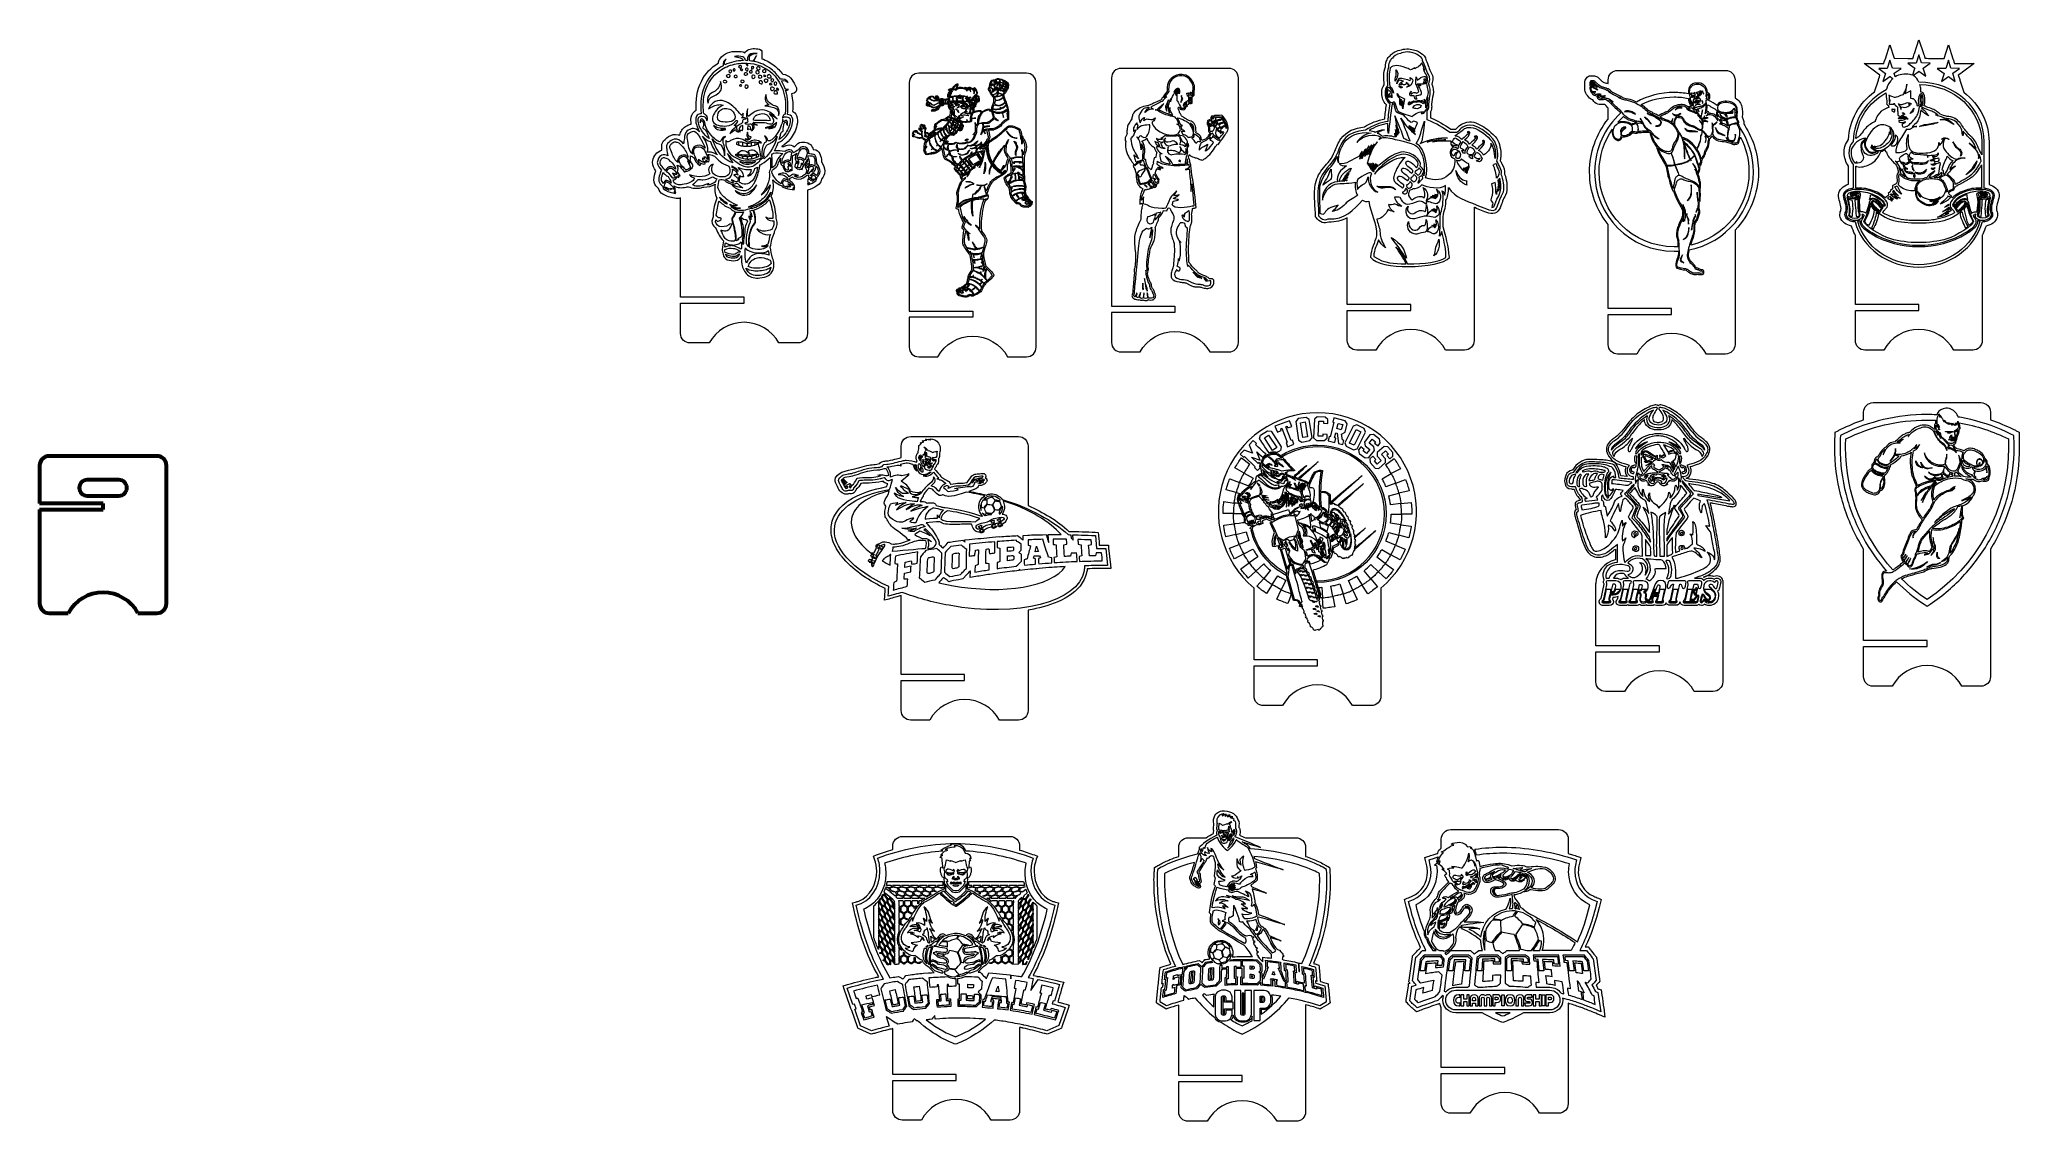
# Model space of a CAD drawing. Header units: millimetres. Extents: x -1650 to -402, y -637 to 45.
import ezdxf

# ---------------------------------------------------------------- set-up
doc = ezdxf.new("R2010")
doc.units = ezdxf.units.MM
for name, pattern in [('K5LT32771', [0]), ('K5LT32772', [0]), ('K5LT_BASIC', [0])]:
    doc.linetypes.add(name, pattern=pattern)
doc.layers.add('layer 1', color=7, linetype='Continuous')

msp = doc.modelspace()

# ---------------------------------------------------------------- linework, layer by layer
at = {"layer": 'layer 1', "color": 3, "linetype": 'K5LT32772', "lineweight": 18, "true_color": 0x00ff00}
for p, q in [((-779.3, 31.2), (-779.3, 31.2)), ((-1054.2, -255.4), (-1054.2, -255.4)), ((-1033.1, -500), (-1033.1, -503.6)), ((-1033.1, -506.8), (-1033.1, -510.4)), ((-1033.1, -513.7), (-1033.1, -517.3)), ((-1033.1, -520.5), (-1033.1, -524.2)), ((-1033.1, -527.4), (-1033.1, -531)), ((-1033.1, -534.2), (-1033.1, -537.9)), ((-1062, -557.1), (-1062.1, -557.1))]:
    msp.add_line(p, q, dxfattribs=at)
at = {"layer": 'layer 1', "color": 150, "linetype": 'K5LT_BASIC', "lineweight": 60, "true_color": 0x0080ff}
for p, q in [((-1650.1, -223.9), (-1650.1, -247.9)), ((-1576.1, -217.9), (-1644.1, -217.9)), ((-1570.1, -310.9), (-1570.1, -223.9)), ((-1600.1, -232.9), (-1620.1, -232.9)), ((-1610.1, -247.9), (-1650.1, -247.9)), ((-1620.1, -242.9), (-1600.1, -242.9)), ((-1610.1, -251.7), (-1610.1, -247.9)), ((-1650.1, -251.7), (-1610.1, -251.7)), ((-1650.1, -251.7), (-1650.1, -310.9)), ((-1644.1, -316.9), (-1632.1, -316.9)), ((-1588.1, -316.9), (-1576.1, -316.9))]:
    msp.add_line(p, q, dxfattribs=at)
at = {"layer": 'layer 1', "color": 1, "linetype": 'K5LT32771', "lineweight": 18, "true_color": 0xff0000}
for centre, radius, start, end in [((-844.3, -253.1), 62.5, 309.7917, 230.2083), ((-652.8, -298.9), 16, 103.3266, 177.8225)]:
    msp.add_arc(centre, radius, start, end, dxfattribs=at)
at = {"layer": 'layer 1', "color": 150, "linetype": 'K5LT_BASIC', "lineweight": 60, "true_color": 0x0080ff}
for centre, radius, start, end in [((-1644.1, -223.9), 6, 90, 180), ((-1576.1, -223.9), 6, 0, 90), ((-1620.1, -237.9), 5, 90, 270), ((-1600.1, -237.9), 5, 270, 90), ((-1644.1, -310.9), 6, 180, 270), ((-1610.1, -329), 25.1, 28.8415, 151.1585), ((-1576.1, -310.9), 6, 270, 0)]:
    msp.add_arc(centre, radius, start, end, dxfattribs=at)
at = {"layer": 'layer 1', "color": 1, "linetype": 'K5LT32771', "lineweight": 18, "true_color": 0xff0000}
for points, knots in [([(-1245.9, -55.2), (-1246.9, -55.6), (-1248.3, -55.6), (-1249.8, -55.4), (-1252.4, -54.8), (-1254.9, -54.2), (-1257.1, -52.8), (-1258.5, -52), (-1259.5, -50.8), (-1259.9, -49.3), (-1261.1, -48.2), (-1262.1, -47.1), (-1262.5, -45.3), (-1263, -43.3), (-1262.6, -41.3), (-1261.9, -39.4), (-1261.8, -38.9), (-1261.6, -38.5), (-1261.5, -38.1), (-1262.8, -36.5), (-1263.7, -34.9), (-1263.6, -32.7), (-1263.4, -29.7), (-1261.8, -26.7), (-1258.9, -25.5), (-1258.5, -25.3), (-1258.1, -25.2), (-1257.7, -25.1), (-1257.7, -24.8), (-1257.8, -24.5), (-1257.7, -24.1), (-1257.7, -24), (-1257.8, -23.8), (-1257.8, -23.7), (-1257.9, -22.5), (-1257.9, -21.5), (-1257.4, -20.5), (-1256.5, -18.7), (-1255.1, -17.6), (-1253.5, -16.5), (-1251.8, -15.3), (-1249.5, -14.8), (-1247.5, -15.3), (-1247.1, -15.4), (-1246.7, -15.5), (-1246.3, -15.7), (-1246.2, -15.1), (-1246.2, -14.6), (-1246, -14), (-1245.2, -11.8), (-1243.4, -10.3), (-1241.3, -9.3), (-1240.6, -9), (-1239.9, -8.7), (-1239.2, -8.6), (-1239.3, -7.6), (-1239.4, -6.7), (-1239.4, -5.7), (-1239.4, -3.9), (-1238.8, -2), (-1237.4, -0.8), (-1237, -0.4), (-1236.6, -0.1), (-1236.1, 0.1), (-1236.5, 6.3), (-1235.6, 12.7), (-1232.8, 18.3), (-1230.4, 23.1), (-1226.7, 27.1), (-1222.1, 29.9), (-1222, 30.8), (-1221.8, 31.7), (-1221.2, 32.4), (-1218.4, 36.2), (-1214.5, 37.4), (-1210.1, 37.2), (-1208.6, 37.3), (-1207, 37.1), (-1205.5, 36.4), (-1205.2, 36.7), (-1204.9, 37), (-1204.6, 37.3), (-1202.4, 39.1), (-1199.9, 39.1), (-1197.3, 38.8), (-1195.5, 38.6), (-1194.4, 37.8), (-1194.6, 36.2), (-1194.6, 36.2), (-1194.7, 32.6), (-1194.7, 32.6), (-1191.9, 31.6), (-1189.3, 30.1), (-1186.9, 28.3), (-1184.9, 26.7), (-1183, 24.9), (-1181.5, 22.8), (-1176.9, 22.4), (-1175.7, 19.5), (-1173.6, 16), (-1172.4, 13.5), (-1172.3, 11.6), (-1174.4, 10.9), (-1174.4, 10.9), (-1176, 10.5), (-1176, 10.5), (-1175.2, 6.9), (-1175, 3.2), (-1175.3, -0.5), (-1174.2, -1.1), (-1173.3, -2), (-1172.8, -3.2), (-1171.9, -5.2), (-1172.1, -7.3), (-1172.6, -9.4), (-1173.3, -12.7), (-1174.9, -15.7), (-1177, -18.3), (-1178.4, -20), (-1180, -21.6), (-1182, -22.5), (-1182, -22.6), (-1182, -22.6), (-1182.1, -22.7), (-1181.7, -22.7), (-1181.3, -22.8), (-1180.9, -22.8), (-1180.2, -22.4), (-1179.5, -22.1), (-1178.6, -21.9), (-1177, -21.6), (-1175.3, -22), (-1174, -22.9), (-1173.9, -22.8), (-1173.8, -22.7), (-1173.7, -22.6), (-1172.6, -21.3), (-1171.4, -20.2), (-1169.6, -20), (-1166.9, -19.6), (-1164.1, -20.8), (-1162.9, -23.1), (-1162.6, -23.6), (-1162.4, -24.1), (-1162.3, -24.7), (-1162.2, -24.7), (-1162, -24.7), (-1161.9, -24.7), (-1160.2, -24.8), (-1158.9, -25.9), (-1158.2, -27.4), (-1157.3, -28.9), (-1157.1, -30.6), (-1157.1, -32.3), (-1157.1, -32.4), (-1157, -32.5), (-1157, -32.5), (-1156, -34.4), (-1155.1, -36.2), (-1155, -38.4), (-1155, -40.6), (-1155.9, -41.8), (-1157, -43.3), (-1157.2, -44.5), (-1157.8, -45.6), (-1158.6, -46.5), (-1160.3, -48.2), (-1162.3, -48.9), (-1164.5, -49.8), (-1165, -49.9), (-1165.5, -50.1), (-1165.9, -50.2)], [0.6904094, 0.6904094, 0.6904094, 0.6904094, 0.6947368, 0.6947368, 0.6947368, 0.7052632, 0.7052632, 0.7052632, 0.7157895, 0.7157895, 0.7157895, 0.7263158, 0.7263158, 0.7263158, 0.7368421, 0.7368421, 0.7368421, 0.7473684, 0.7473684, 0.7473684, 0.7578947, 0.7578947, 0.7578947, 0.7684211, 0.7684211, 0.7684211, 0.7789474, 0.7789474, 0.7789474, 0.7894737, 0.7894737, 0.7894737, 0.8, 0.8, 0.8, 0.8105263, 0.8105263, 0.8105263, 0.8210526, 0.8210526, 0.8210526, 0.8315789, 0.8315789, 0.8315789, 0.8421053, 0.8421053, 0.8421053, 0.8526316, 0.8526316, 0.8526316, 0.8631579, 0.8631579, 0.8631579, 0.8736842, 0.8736842, 0.8736842, 0.8842105, 0.8842105, 0.8842105, 0.8947368, 0.8947368, 0.8947368, 0.9052632, 0.9052632, 0.9052632, 0.9157895, 0.9157895, 0.9157895, 0.9263158, 0.9263158, 0.9263158, 0.9368421, 0.9368421, 0.9368421, 0.9473684, 0.9473684, 0.9473684, 0.9578947, 0.9578947, 0.9578947, 0.9684211, 0.9684211, 0.9684211, 0.9789474, 0.9789474, 0.9789474, 1, 1, 1, 1.0105263, 1.0105263, 1.0105263, 1.0210526, 1.0210526, 1.0210526, 1.0315789, 1.0315789, 1.0315789, 1.0421053, 1.0421053, 1.0421053, 1.0526316, 1.0526316, 1.0526316, 1.0631579, 1.0631579, 1.0631579, 1.0736842, 1.0736842, 1.0736842, 1.0842105, 1.0842105, 1.0842105, 1.0947368, 1.0947368, 1.0947368, 1.1052632, 1.1052632, 1.1052632, 1.1157895, 1.1157895, 1.1157895, 1.1263158, 1.1263158, 1.1263158, 1.1368421, 1.1368421, 1.1368421, 1.1473684, 1.1473684, 1.1473684, 1.1578947, 1.1578947, 1.1578947, 1.1684211, 1.1684211, 1.1684211, 1.1789474, 1.1789474, 1.1789474, 1.1894737, 1.1894737, 1.1894737, 1.2, 1.2, 1.2, 1.2105263, 1.2105263, 1.2105263, 1.2210526, 1.2210526, 1.2210526, 1.2315789, 1.2315789, 1.2315789, 1.2421053, 1.2421053, 1.2421053, 1.2526316, 1.2526316, 1.2526316, 1.2631579, 1.2631579, 1.2631579, 1.2736842, 1.2736842, 1.2736842, 1.2842105, 1.2842105, 1.2842105, 1.2850836, 1.2850836, 1.2850836, 1.2850836]), ([(-825.5, -67.7), (-829.1, -69.7), (-832.9, -70.5), (-837.2, -70.4), (-838.5, -71), (-839.9, -71.1), (-841.3, -70.6), (-842.9, -70.1), (-844.1, -68.9), (-845.1, -67.6), (-845.1, -67.6), (-845.6, -67.1), (-845.6, -67.1), (-845.6, -66.3), (-845.6, -66.3), (-845.5, -64.8), (-845.7, -63.3), (-845.8, -61.8), (-845.9, -59.8), (-846, -57.7), (-846.1, -55.7), (-846.2, -52.6), (-846.2, -49), (-845.5, -46), (-844.5, -42), (-843, -39.2), (-840.4, -36.1), (-839.2, -34.6), (-837.9, -33.3), (-836.7, -31.7), (-835.3, -29.9), (-834.3, -27.9), (-833.4, -25.7), (-832.3, -23), (-831.2, -20.3), (-829.5, -17.9), (-825.9, -12.9), (-820.6, -11.1), (-814.7, -10.4), (-811.1, -8), (-806.2, -6.2), (-801.9, -5.3), (-801.6, -2.3), (-801.3, 0.6), (-800.8, 3.5), (-803.1, 5.7), (-803.6, 7.7), (-803.7, 11), (-803.7, 12.9), (-803.4, 14.8), (-802.2, 16.2), (-802.4, 19.9), (-802.8, 23.9), (-801.5, 27.5), (-801.4, 29.1), (-801.2, 30.4), (-800.4, 31.8), (-800, 33), (-799.4, 33.8), (-798.4, 34.4), (-797.9, 35.2), (-797.2, 35.8), (-796.5, 36.3), (-795.3, 37.2), (-793.9, 37.8), (-792.4, 37.9), (-789.9, 38.9), (-786.2, 39.2), (-783.7, 38.1), (-782.6, 38.1), (-781.6, 37.7), (-780.6, 37.1), (-780.2, 36.9), (-779.9, 36.7), (-779.6, 36.4), (-779.5, 36.3), (-779.3, 36.2), (-779.2, 36.1), (-777.5, 35.4), (-776, 33.7), (-776, 31.8), (-775.1, 30.4), (-774.6, 28.8), (-774.1, 27.2), (-773.7, 26.1), (-773.3, 24.7), (-772.6, 23.7), (-771, 21.3), (-771.5, 19.1), (-772.1, 16.6), (-771.4, 14.4), (-770.9, 12.2), (-771.4, 9.9), (-771.8, 7.9), (-772.2, 5.9), (-772.3, 3.9), (-772.3, 2.9), (-772.2, 1.8), (-772.4, 0.8), (-772.5, 0.2), (-772.8, -0.3), (-773.1, -0.8), (-773, -2.1), (-773, -3.3), (-773.1, -4.6), (-768.5, -6.6), (-764.3, -9), (-760.2, -11.9), (-759.1, -11.9), (-758.1, -11.9), (-757.1, -11.9), (-756.9, -11.7), (-756.7, -11.5), (-756.6, -11.4), (-756, -10.9), (-755.5, -10.3), (-754.9, -9.8), (-753, -8.2), (-750.9, -7.3), (-748.4, -7.2), (-745, -7.1), (-741.1, -9.2), (-738.4, -11.1), (-736, -12.7), (-730.7, -17.1), (-730, -20.3), (-728.7, -23.4), (-728.3, -28.2), (-729, -31.7), (-728.7, -32.3), (-728.4, -33), (-728, -33.7), (-727, -35.7), (-726, -37.9), (-726.3, -40.2), (-724.9, -43.7), (-724.5, -48.1), (-725.1, -51.7), (-725.1, -51.7), (-725.1, -52.1), (-725.1, -52.1), (-725.3, -52.4), (-725.3, -52.4), (-726.6, -55), (-727.7, -57.5), (-728.7, -60.2), (-729.3, -61.7), (-730, -63.6), (-731.5, -64.4), (-734.1, -65.9), (-738.3, -64.1), (-740.9, -63.1), (-742.2, -62.5), (-743.6, -61.9), (-745, -61.3), (-745.1, -61.3), (-745.3, -61.2), (-745.5, -61.1)], [0.5032124, 0.5032124, 0.5032124, 0.5032124, 0.5138889, 0.5138889, 0.5138889, 0.5277778, 0.5277778, 0.5277778, 0.5416667, 0.5416667, 0.5416667, 0.5555556, 0.5555556, 0.5694444, 0.5694444, 0.5694444, 0.5833333, 0.5833333, 0.5833333, 0.5972222, 0.5972222, 0.5972222, 0.6111111, 0.6111111, 0.6111111, 0.625, 0.625, 0.625, 0.6388889, 0.6388889, 0.6388889, 0.6527778, 0.6527778, 0.6527778, 0.6666667, 0.6666667, 0.6666667, 0.6805556, 0.6805556, 0.6805556, 0.6944444, 0.6944444, 0.6944444, 0.7083333, 0.7083333, 0.7083333, 0.7222222, 0.7222222, 0.7222222, 0.7361111, 0.7361111, 0.7361111, 0.75, 0.75, 0.75, 0.7638889, 0.7638889, 0.7638889, 0.7777778, 0.7777778, 0.7777778, 0.7916667, 0.7916667, 0.7916667, 0.8055556, 0.8055556, 0.8055556, 0.8194444, 0.8194444, 0.8194444, 0.8333333, 0.8333333, 0.8333333, 0.8472222, 0.8472222, 0.8472222, 0.8611111, 0.8611111, 0.8611111, 0.875, 0.875, 0.875, 0.8888889, 0.8888889, 0.8888889, 0.9027778, 0.9027778, 0.9027778, 0.9166667, 0.9166667, 0.9166667, 0.9305556, 0.9305556, 0.9305556, 0.9444444, 0.9444444, 0.9444444, 0.9583333, 0.9583333, 0.9583333, 0.9722222, 0.9722222, 0.9722222, 1, 1, 1, 1.0138889, 1.0138889, 1.0138889, 1.0277778, 1.0277778, 1.0277778, 1.0416667, 1.0416667, 1.0416667, 1.0555556, 1.0555556, 1.0555556, 1.0694444, 1.0694444, 1.0694444, 1.0833333, 1.0833333, 1.0833333, 1.0972222, 1.0972222, 1.0972222, 1.1111111, 1.1111111, 1.1111111, 1.125, 1.125, 1.125, 1.1388889, 1.1388889, 1.1388889, 1.1527778, 1.1527778, 1.1527778, 1.1666667, 1.1666667, 1.1805556, 1.1805556, 1.1805556, 1.1944444, 1.1944444, 1.1944444, 1.2083333, 1.2083333, 1.2083333, 1.2222222, 1.2222222, 1.2222222, 1.2361111, 1.2361111, 1.2361111, 1.2365238, 1.2365238, 1.2365238, 1.2365238]), ([(-505.1, -78.7), (-505.2, -78.5), (-505.3, -78.3), (-505.4, -78.1), (-506.2, -76.5), (-507, -74.7), (-507.6, -72.9), (-510.7, -72.3), (-513.8, -70.4), (-514.7, -67.2), (-515, -66.1), (-514.9, -65), (-514.6, -63.9), (-514.5, -63.6), (-514.2, -63.1), (-514.2, -62.8), (-514, -61.5), (-514.3, -60), (-514.6, -58.8), (-515, -57.3), (-515.5, -55.8), (-515.7, -54.2), (-515.8, -54.2), (-515.8, -54.1), (-515.8, -54.1), (-515.8, -54.1), (-515.8, -53.7), (-515.8, -53.7), (-515.8, -53.4), (-515.8, -53.4), (-515.8, -53.3), (-515.8, -53.3), (-515.8, -53.2), (-515.6, -49.7), (-512.6, -47.5), (-509.4, -46.6), (-509.4, -42.8), (-509.4, -39), (-509.4, -35.1), (-510.3, -33.9), (-511, -32.5), (-511.4, -31.1), (-512.3, -28.4), (-512.5, -25.4), (-511.7, -22.7), (-511.2, -21.1), (-510.4, -19.7), (-509.4, -18.4), (-508.9, -6.1), (-502.6, 4.6), (-493, 11.8), (-493, 11.8), (-490.6, 19.1), (-490.6, 19.1), (-490.6, 19.1), (-490, 20.8), (-489.6, 22.2), (-490.8, 23.1), (-492.2, 24.1), (-492.2, 24.1), (-492.2, 24.1), (-499.6, 29.5), (-499.6, 29.5), (-490.4, 29.5), (-490.4, 29.5), (-490.4, 29.5), (-488.7, 29.5), (-487.2, 29.5), (-486.7, 31), (-486.2, 32.6), (-486.2, 32.6), (-486.2, 32.6), (-483.3, 41.3), (-483.3, 41.3), (-480.6, 32.9), (-480.6, 32.9), (-472.1, 32.8), (-472.1, 32.8), (-472.1, 32.8), (-470.4, 32.8), (-468.9, 32.8), (-468.4, 34.3), (-467.9, 35.9), (-467.9, 35.9), (-467.9, 35.9), (-465, 44.6), (-465, 44.6), (-462.2, 35.9), (-462.2, 35.9), (-462.1, 35.9), (-461.6, 34.3), (-461.2, 32.9), (-459.7, 32.8), (-457.9, 32.8), (-457.9, 32.8), (-457.9, 32.8), (-449.2, 32.8), (-449.2, 32.8), (-446.4, 41.3), (-446.4, 41.3), (-443.6, 32.6), (-443.6, 32.6), (-443.6, 32.6), (-443.1, 31), (-442.6, 29.5), (-441.1, 29.5), (-439.3, 29.5), (-439.3, 29.5), (-439.3, 29.5), (-430.2, 29.5), (-430.2, 29.5), (-437.6, 24.1), (-437.6, 24.1), (-437.6, 24.1), (-439, 23.1), (-440.2, 22.2), (-439.7, 20.8), (-439.2, 19.1), (-439.2, 19.1), (-439.2, 19.1), (-436.8, 11.4), (-436.8, 11.4), (-431.8, 7.7), (-427.7, 2.9), (-424.8, -2.9), (-422.2, -8.1), (-420.8, -13.9), (-420.8, -19.8), (-420.8, -28.7), (-420.8, -37.7), (-420.8, -46.7), (-417.7, -47.6), (-414.6, -49.7), (-414.4, -53.2), (-414.4, -53.3), (-414.4, -53.3), (-414.4, -53.4), (-414.4, -53.4), (-414.4, -53.7), (-414.4, -53.7), (-414.4, -54.1), (-414.4, -54.1), (-414.5, -54.1), (-414.5, -54.2), (-414.5, -54.2), (-414.7, -55.8), (-415.2, -57.3), (-415.6, -58.8), (-415.9, -60), (-416.3, -61.5), (-416, -62.8), (-416, -63.1), (-415.7, -63.6), (-415.6, -63.9), (-415.3, -65), (-415.3, -66.1), (-415.6, -67.2), (-416.5, -70.4), (-419.5, -72.3), (-422.7, -72.9), (-423.3, -74.7), (-424, -76.5), (-424.8, -78.1), (-424.9, -78.3), (-425, -78.5), (-425.1, -78.7)], [0.4235135, 0.4235135, 0.4235135, 0.4235135, 0.4237288, 0.4237288, 0.4237288, 0.440678, 0.440678, 0.440678, 0.4576271, 0.4576271, 0.4576271, 0.4745763, 0.4745763, 0.4745763, 0.4915254, 0.4915254, 0.4915254, 0.5084746, 0.5084746, 0.5084746, 0.5254237, 0.5254237, 0.5254237, 0.5423729, 0.5423729, 0.5423729, 0.559322, 0.559322, 0.5762712, 0.5762712, 0.5762712, 0.5932203, 0.5932203, 0.5932203, 0.6101695, 0.6101695, 0.6101695, 0.6271186, 0.6271186, 0.6271186, 0.6440678, 0.6440678, 0.6440678, 0.6610169, 0.6610169, 0.6610169, 0.6779661, 0.6779661, 0.6779661, 0.6949153, 0.6949153, 0.6949153, 0.7118644, 0.7118644, 0.7118644, 0.7288136, 0.7288136, 0.7288136, 0.7457627, 0.7457627, 0.7457627, 0.7627119, 0.7627119, 0.779661, 0.779661, 0.779661, 0.7966102, 0.7966102, 0.7966102, 0.8135593, 0.8135593, 0.8135593, 0.8305085, 0.8305085, 0.8474576, 0.8474576, 0.8644068, 0.8644068, 0.8644068, 0.8813559, 0.8813559, 0.8813559, 0.8983051, 0.8983051, 0.8983051, 0.9152542, 0.9152542, 0.9322034, 0.9322034, 0.9322034, 0.9491525, 0.9491525, 0.9491525, 0.9661017, 0.9661017, 0.9661017, 1, 1, 1.0169492, 1.0169492, 1.0338983, 1.0338983, 1.0338983, 1.0508475, 1.0508475, 1.0508475, 1.0677966, 1.0677966, 1.0677966, 1.0847458, 1.0847458, 1.1016949, 1.1016949, 1.1016949, 1.1186441, 1.1186441, 1.1186441, 1.1355932, 1.1355932, 1.1355932, 1.1525424, 1.1525424, 1.1525424, 1.1694915, 1.1694915, 1.1694915, 1.1864407, 1.1864407, 1.1864407, 1.2033898, 1.2033898, 1.2033898, 1.220339, 1.220339, 1.220339, 1.2372881, 1.2372881, 1.2372881, 1.2542373, 1.2542373, 1.2711864, 1.2711864, 1.2711864, 1.2881356, 1.2881356, 1.2881356, 1.3050847, 1.3050847, 1.3050847, 1.3220339, 1.3220339, 1.3220339, 1.3389831, 1.3389831, 1.3389831, 1.3559322, 1.3559322, 1.3559322, 1.3728814, 1.3728814, 1.3728814, 1.3898305, 1.3898305, 1.3898305, 1.3900454, 1.3900454, 1.3900454, 1.3900454]), ([(-912.2, -152.3), (-916.6, -144.3), (-925, -139.3), (-934.2, -139.3), (-943.3, -139.3), (-951.7, -144.3), (-956.2, -152.3), (-956.2, -152.3), (-968.2, -152.3), (-968.2, -152.3), (-969.7, -152.3), (-971.3, -151.7), (-972.4, -150.5), (-973.5, -149.4), (-974.2, -147.9), (-974.2, -146.3), (-974.2, -146.3), (-974.2, -127.3), (-974.2, -127.3), (-934.2, -127.3), (-934.2, -127.3), (-934.2, -123.5), (-934.2, -123.5), (-974.2, -123.5), (-974.2, -123.5), (-974.2, 20.5), (-974.2, 20.5), (-974.2, 22.1), (-973.5, 23.6), (-972.4, 24.7), (-971.3, 25.9), (-969.7, 26.5), (-968.2, 26.5), (-968.2, 26.5), (-900.2, 26.5), (-900.2, 26.5), (-898.6, 26.5), (-897, 25.9), (-895.9, 24.7), (-894.8, 23.6), (-894.2, 22.1), (-894.2, 20.5), (-894.2, 20.5), (-894.2, -146.3), (-894.2, -146.3), (-894.2, -149.6), (-896.8, -152.3), (-900.2, -152.3), (-900.2, -152.3), (-912.2, -152.3), (-912.2, -152.3)], [0, 0, 0, 0, 0.052632, 0.052632, 0.052632, 0.105263, 0.105263, 0.105263, 0.157895, 0.157895, 0.157895, 0.210526, 0.210526, 0.210526, 0.263158, 0.263158, 0.263158, 0.315789, 0.315789, 0.368421, 0.368421, 0.421053, 0.421053, 0.473684, 0.473684, 0.526316, 0.526316, 0.526316, 0.578947, 0.578947, 0.578947, 0.631579, 0.631579, 0.631579, 0.684211, 0.684211, 0.684211, 0.736842, 0.736842, 0.736842, 0.789474, 0.789474, 0.789474, 0.842105, 0.842105, 0.842105, 0.894737, 0.894737, 0.894737, 1, 1, 1, 1]), ([(-661, 16.9), (-661, 18.4), (-661, 19.2), (-661, 19.2), (-661, 20.8), (-660.3, 22.3), (-659.2, 23.5), (-658.1, 24.6), (-656.6, 25.2), (-655, 25.2), (-655, 25.2), (-587, 25.2), (-587, 25.2), (-585.4, 25.2), (-583.9, 24.6), (-582.7, 23.5), (-581.6, 22.3), (-581, 20.8), (-581, 19.2), (-581, 19.2), (-581, 14.9), (-581, 7.7)], [1.5223613, 1.5223613, 1.5223613, 1.5223613, 1.5263158, 1.5263158, 1.5263158, 1.5789474, 1.5789474, 1.5789474, 1.6315789, 1.6315789, 1.6315789, 1.6842105, 1.6842105, 1.6842105, 1.7368421, 1.7368421, 1.7368421, 1.7894737, 1.7894737, 1.7894737, 1.7979206, 1.7979206, 1.7979206, 1.7979206]), ([(-1039.7, -155.3), (-1044.1, -147.3), (-1052.6, -142.3), (-1061.7, -142.3), (-1070.9, -142.3), (-1079.3, -147.3), (-1083.7, -155.3), (-1083.7, -155.3), (-1095.7, -155.3), (-1095.7, -155.3), (-1097.3, -155.3), (-1098.8, -154.7), (-1100, -153.6), (-1101.1, -152.5), (-1101.7, -150.9), (-1101.7, -149.3), (-1101.7, -149.3), (-1101.7, -130.3), (-1101.7, -130.3), (-1061.7, -130.3), (-1061.7, -130.3), (-1061.7, -126.5), (-1061.7, -126.5), (-1101.7, -126.5), (-1101.7, -126.5), (-1101.7, 17.5), (-1101.7, 17.5), (-1101.7, 19), (-1101.1, 20.6), (-1100, 21.7), (-1098.8, 22.8), (-1097.3, 23.5), (-1095.7, 23.5), (-1095.7, 23.5), (-1027.7, 23.5), (-1027.7, 23.5), (-1026.1, 23.5), (-1024.6, 22.8), (-1023.5, 21.7), (-1022.4, 20.6), (-1021.7, 19), (-1021.7, 17.5), (-1021.7, 17.5), (-1021.7, -149.3), (-1021.7, -149.3), (-1021.7, -152.7), (-1024.4, -155.3), (-1027.7, -155.3), (-1027.7, -155.3), (-1039.7, -155.3), (-1039.7, -155.3)], [0, 0, 0, 0, 0.052632, 0.052632, 0.052632, 0.105263, 0.105263, 0.105263, 0.157895, 0.157895, 0.157895, 0.210526, 0.210526, 0.210526, 0.263158, 0.263158, 0.263158, 0.315789, 0.315789, 0.368421, 0.368421, 0.421053, 0.421053, 0.473684, 0.473684, 0.526316, 0.526316, 0.526316, 0.578947, 0.578947, 0.578947, 0.631579, 0.631579, 0.631579, 0.684211, 0.684211, 0.684211, 0.736842, 0.736842, 0.736842, 0.789474, 0.789474, 0.789474, 0.842105, 0.842105, 0.842105, 0.894737, 0.894737, 0.894737, 1, 1, 1, 1]), ([(-661, 1.5), (-661.7, 2.3), (-662.5, 3.3), (-663.3, 3.8), (-663.3, 3.8), (-663.3, 3.8), (-663.3, 3.8), (-663.4, 3.8), (-663.4, 3.8), (-663.5, 3.8), (-663.7, 3.8), (-663.9, 3.7), (-664.1, 3.7), (-665.2, 3.6), (-666.4, 3.6), (-667.5, 3.9), (-668.9, 4.3), (-670, 5.3), (-670.6, 6.6), (-670.8, 6.6), (-671, 6.7), (-671.2, 6.8), (-672.4, 7.3), (-673.4, 8.2), (-674, 9.3), (-674.9, 10.3), (-675.4, 11.5), (-675.6, 12.8), (-675.6, 13.3), (-675.6, 13.9), (-675.6, 14.4), (-675.6, 14.7), (-675.6, 14.9), (-675.6, 15.2), (-675.6, 15.4), (-675.7, 15.6), (-675.7, 15.7), (-675.7, 15.8), (-675.7, 15.8), (-675.7, 15.8), (-675.7, 15.8), (-675.7, 15.9), (-675.7, 15.9), (-675.7, 16.5), (-675.7, 16.5), (-675.7, 16.9), (-675.7, 17.3), (-675.7, 17.7), (-675.7, 17.7), (-675.7, 18.1), (-675.7, 18.1), (-675.6, 18.5), (-675.6, 18.5), (-675.5, 18.9), (-675.3, 19.4), (-675.1, 19.8), (-674.7, 20.6), (-674, 21.3), (-673, 21.7), (-673, 21.7), (-672.5, 21.9), (-672.5, 21.9), (-671.9, 21.9), (-671.9, 21.9), (-671.3, 21.9), (-670.8, 21.9), (-670.2, 21.9), (-669.4, 21.8), (-668.5, 21.6), (-667.9, 21.2), (-667.2, 20.8), (-667, 20.5), (-666.5, 20), (-666.2, 19.6), (-665.9, 19.2), (-665.5, 18.9), (-665, 18.3), (-664.2, 17.9), (-663.5, 17.7), (-663.1, 17.5), (-662.5, 17.4), (-662, 17.2), (-661.5, 17.1), (-661.7, 17.2), (-661, 16.9), (-661, 16.9), (-661, 16.9), (-661, 16.9)], [0.5841333, 0.5841333, 0.5841333, 0.5841333, 0.5934066, 0.5934066, 0.5934066, 0.6043956, 0.6043956, 0.6043956, 0.6153846, 0.6153846, 0.6153846, 0.6263736, 0.6263736, 0.6263736, 0.6373626, 0.6373626, 0.6373626, 0.6483516, 0.6483516, 0.6483516, 0.6593407, 0.6593407, 0.6593407, 0.6703297, 0.6703297, 0.6703297, 0.6813187, 0.6813187, 0.6813187, 0.6923077, 0.6923077, 0.6923077, 0.7032967, 0.7032967, 0.7032967, 0.7142857, 0.7142857, 0.7142857, 0.7252747, 0.7252747, 0.7252747, 0.7362637, 0.7362637, 0.7472527, 0.7472527, 0.7472527, 0.7582418, 0.7582418, 0.7582418, 0.7692308, 0.7692308, 0.7802198, 0.7802198, 0.7802198, 0.7912088, 0.7912088, 0.7912088, 0.8021978, 0.8021978, 0.8021978, 0.8131868, 0.8131868, 0.8241758, 0.8241758, 0.8241758, 0.8351648, 0.8351648, 0.8351648, 0.8461538, 0.8461538, 0.8461538, 0.8571429, 0.8571429, 0.8571429, 0.8681319, 0.8681319, 0.8681319, 0.8791209, 0.8791209, 0.8791209, 0.8901099, 0.8901099, 0.8901099, 0.9010989, 0.9010989, 0.9010989, 0.9032915, 0.9032915, 0.9032915, 0.9032915]), ([(-581, 7.7), (-579.8, 7.1), (-578.7, 6.3), (-577.9, 5.2), (-577.3, 4.3), (-576.8, 3.4), (-576.6, 2.3), (-576.3, 0.4), (-576.2, -2), (-576.5, -4), (-576.3, -4.8), (-576, -5.5), (-575.7, -6.3), (-575.7, -6.3), (-575.5, -6.9), (-575.5, -6.9), (-575.5, -7.5), (-575.5, -7.5), (-575.5, -7.5), (-575.5, -7.6), (-575.5, -7.6), (-575.5, -7.6), (-575.5, -8.1), (-575.5, -8.1), (-575.5, -8.2), (-575.5, -8.2), (-575.3, -8.6), (-575.1, -9.1), (-574.9, -9.6), (-569.2, -18.3), (-566.2, -28.4), (-566.2, -38.8), (-566.2, -52.9), (-571.8, -65.9), (-581, -75.5)], [1.1603009, 1.1603009, 1.1603009, 1.1603009, 1.1648352, 1.1648352, 1.1648352, 1.1758242, 1.1758242, 1.1758242, 1.1868132, 1.1868132, 1.1868132, 1.1978022, 1.1978022, 1.1978022, 1.2087912, 1.2087912, 1.2197802, 1.2197802, 1.2197802, 1.2307692, 1.2307692, 1.2307692, 1.2417582, 1.2417582, 1.2527473, 1.2527473, 1.2527473, 1.2637363, 1.2637363, 1.2637363, 1.2747253, 1.2747253, 1.2747253, 1.2809949, 1.2809949, 1.2809949, 1.2809949]), ([(-661, -72), (-668.3, -62.9), (-672.7, -51.4), (-672.7, -38.8), (-672.7, -26.6), (-668.5, -14.9), (-661, -5.5)], [0.55568723, 0.55568723, 0.55568723, 0.55568723, 0.56043956, 0.56043956, 0.56043956, 0.570065, 0.570065, 0.570065, 0.570065]), ([(-1165.9, -50.2), (-1165.9, -94.1), (-1165.9, -140.6), (-1165.9, -140.6), (-1165.9, -143.9), (-1168.6, -146.6), (-1171.9, -146.6), (-1171.9, -146.6), (-1183.9, -146.6), (-1183.9, -146.6), (-1188.3, -138.6), (-1196.8, -133.6), (-1205.9, -133.6), (-1215.1, -133.6), (-1223.5, -138.6), (-1227.9, -146.6), (-1227.9, -146.6), (-1239.9, -146.6), (-1239.9, -146.6), (-1241.5, -146.6), (-1243, -146), (-1244.2, -144.8), (-1245.3, -143.7), (-1245.9, -142.2), (-1245.9, -140.6), (-1245.9, -140.6), (-1245.9, -121.6), (-1245.9, -121.6), (-1205.9, -121.6), (-1205.9, -121.6), (-1205.9, -117.8), (-1205.9, -117.8), (-1245.9, -117.8), (-1245.9, -117.8), (-1245.9, -87.8), (-1245.9, -55.2)], [0.8143234, 0.8143234, 0.8143234, 0.8143234, 0.8421053, 0.8421053, 0.8421053, 0.8947368, 0.8947368, 0.8947368, 1, 1, 1, 1.0526316, 1.0526316, 1.0526316, 1.1052632, 1.1052632, 1.1052632, 1.1578947, 1.1578947, 1.1578947, 1.2105263, 1.2105263, 1.2105263, 1.2631579, 1.2631579, 1.2631579, 1.3157895, 1.3157895, 1.3684211, 1.3684211, 1.4210526, 1.4210526, 1.4736842, 1.4736842, 1.4976956, 1.4976956, 1.4976956, 1.4976956]), ([(-745.5, -61.1), (-745.5, -103), (-745.5, -145.1), (-745.5, -145.1), (-745.5, -148.4), (-748.2, -151.1), (-751.5, -151.1), (-751.5, -151.1), (-763.5, -151.1), (-763.5, -151.1), (-767.9, -143.1), (-776.3, -138.1), (-785.5, -138.1), (-794.6, -138.1), (-803.1, -143.1), (-807.5, -151.1), (-807.5, -151.1), (-819.5, -151.1), (-819.5, -151.1), (-821.1, -151.1), (-822.6, -150.5), (-823.7, -149.4), (-824.8, -148.2), (-825.5, -146.7), (-825.5, -145.1), (-825.5, -145.1), (-825.5, -126.1), (-825.5, -126.1), (-785.5, -126.1), (-785.5, -126.1), (-785.5, -122.3), (-785.5, -122.3), (-825.5, -122.3), (-825.5, -122.3), (-825.5, -97.1), (-825.5, -67.7)], [0.8156672, 0.8156672, 0.8156672, 0.8156672, 0.8421053, 0.8421053, 0.8421053, 0.8947368, 0.8947368, 0.8947368, 1, 1, 1, 1.0526316, 1.0526316, 1.0526316, 1.1052632, 1.1052632, 1.1052632, 1.1578947, 1.1578947, 1.1578947, 1.2105263, 1.2105263, 1.2105263, 1.2631579, 1.2631579, 1.2631579, 1.3157895, 1.3157895, 1.3684211, 1.3684211, 1.4210526, 1.4210526, 1.4736842, 1.4736842, 1.4957159, 1.4957159, 1.4957159, 1.4957159]), ([(-581, -75.5), (-581, -113.1), (-581, -147.6), (-581, -147.6), (-581, -150.9), (-583.7, -153.6), (-587, -153.6), (-587, -153.6), (-599, -153.6), (-599, -153.6), (-603.4, -145.6), (-611.8, -140.6), (-621, -140.6), (-630.1, -140.6), (-638.6, -145.6), (-643, -153.6), (-643, -153.6), (-655, -153.6), (-655, -153.6), (-656.6, -153.6), (-658.1, -153), (-659.2, -151.8), (-660.3, -150.7), (-661, -149.2), (-661, -147.6), (-661, -147.6), (-661, -128.6), (-661, -128.6), (-621, -128.6), (-621, -128.6), (-621, -124.8), (-621, -124.8), (-661, -124.8), (-661, -124.8), (-661, -100.6), (-661, -72)], [0.8181826, 0.8181826, 0.8181826, 0.8181826, 0.8421053, 0.8421053, 0.8421053, 0.8947368, 0.8947368, 0.8947368, 1, 1, 1, 1.0526316, 1.0526316, 1.0526316, 1.1052632, 1.1052632, 1.1052632, 1.1578947, 1.1578947, 1.1578947, 1.2105263, 1.2105263, 1.2105263, 1.2631579, 1.2631579, 1.2631579, 1.3157895, 1.3157895, 1.3684211, 1.3684211, 1.4210526, 1.4210526, 1.4736842, 1.4736842, 1.4952594, 1.4952594, 1.4952594, 1.4952594]), ([(-425.1, -78.7), (-425.1, -114), (-425.1, -145.1), (-425.1, -145.1), (-425.1, -148.4), (-427.8, -151.1), (-431.1, -151.1), (-431.1, -151.1), (-443.1, -151.1), (-443.1, -151.1), (-447.5, -143.1), (-456, -138.1), (-465.1, -138.1), (-474.3, -138.1), (-482.7, -143.1), (-487.1, -151.1), (-487.1, -151.1), (-499.1, -151.1), (-499.1, -151.1), (-500.7, -151.1), (-502.2, -150.5), (-503.4, -149.3), (-504.5, -148.2), (-505.1, -146.7), (-505.1, -145.1), (-505.1, -145.1), (-505.1, -126.1), (-505.1, -126.1), (-465.1, -126.1), (-465.1, -126.1), (-465.1, -122.3), (-465.1, -122.3), (-505.1, -122.3), (-505.1, -122.3), (-505.1, -103.1), (-505.1, -78.7)], [0.8193947, 0.8193947, 0.8193947, 0.8193947, 0.8421053, 0.8421053, 0.8421053, 0.8947368, 0.8947368, 0.8947368, 1, 1, 1, 1.0526316, 1.0526316, 1.0526316, 1.1052632, 1.1052632, 1.1052632, 1.1578947, 1.1578947, 1.1578947, 1.2105263, 1.2105263, 1.2105263, 1.2631579, 1.2631579, 1.2631579, 1.3157895, 1.3157895, 1.3684211, 1.3684211, 1.4210526, 1.4210526, 1.4736842, 1.4736842, 1.4928999, 1.4928999, 1.4928999, 1.4928999]), ([(-588.7, -296.3), (-588.8, -295.8), (-589.1, -295.3), (-589.4, -294.9), (-590.1, -294), (-591.2, -293.5), (-592.4, -293.5), (-593.1, -293.5), (-593.7, -293.6), (-594.3, -293.9), (-595.2, -293.6), (-596.1, -293.4), (-597.1, -293.4), (-598.3, -293.4), (-599.5, -293.7), (-600.5, -294.4), (-600.6, -294.3), (-600.7, -294.3), (-600.8, -294.2), (-599.2, -293.6), (-597.6, -292.8), (-596.2, -291.8), (-595.9, -291.6), (-593.3, -289.5), (-592.6, -288.7), (-590.8, -286.5), (-590, -284.1), (-590.4, -281.4), (-590.8, -277.9), (-591.2, -274.9), (-591.7, -271.9), (-592.5, -267.6), (-593.3, -263.3), (-594, -259.4), (-594.8, -255.4), (-595.5, -252.3), (-596.1, -249.5), (-596.3, -248.7), (-596.5, -248), (-596.7, -247.3), (-596, -247.4), (-595.3, -247.5), (-594.7, -247.7), (-591.7, -248.2), (-588.7, -248.8), (-585.7, -249.4), (-585, -249.5), (-584.2, -249.6), (-583.5, -249.7), (-583.3, -249.8), (-583.1, -249.8), (-583, -249.8), (-582.7, -249.8), (-582.5, -249.9), (-582.4, -249.9), (-582.4, -249.9), (-582.4, -249.9), (-582.4, -249.9), (-581.2, -249.9), (-580.7, -249.3), (-580.5, -249), (-580.1, -248.3), (-580.1, -247.6), (-580.5, -246.7), (-580.8, -246), (-581.1, -245.3), (-581.7, -244.8), (-582.1, -244.4), (-582.4, -244.1), (-582.8, -243.7), (-584.1, -242.4), (-585.5, -241), (-587, -239.8), (-589.2, -238), (-591.9, -236.1), (-595.1, -235.1), (-599.7, -233.7), (-604.4, -233), (-609.6, -232.4), (-610.6, -232.2), (-611.2, -232.1), (-611.7, -231.9), (-610.4, -231.4), (-609.4, -230.3), (-608.9, -228.7), (-608.5, -227.3), (-608.6, -225.9), (-609.2, -224.6), (-609.2, -224.6), (-609.1, -224.6), (-609.1, -224.5), (-607.6, -224.1), (-606.2, -223.6), (-604.7, -223.1), (-602.2, -222.1), (-600.4, -220.9), (-599.2, -219.1), (-598.9, -218.8), (-598.6, -218.4), (-598.4, -218), (-598.4, -218), (-598.3, -218.1), (-598.3, -218.1), (-598.3, -217.8), (-598.3, -217.8), (-597.9, -217.2), (-597.6, -216.6), (-597.4, -216), (-596.8, -214.6), (-596.7, -213.2), (-597.1, -211.8), (-597.5, -210.7), (-598.2, -209.7), (-599.3, -208.7), (-599.9, -208.1), (-600.5, -207.5), (-601.2, -207.1), (-604.5, -205), (-607, -202.1), (-609.7, -198.3), (-611.6, -195.7), (-613.9, -193.3), (-616.4, -191.4), (-618.9, -189.4), (-621.7, -187.8), (-624.8, -186.5), (-625.7, -186.1), (-626.7, -185.9), (-627.8, -185.7), (-627.9, -185.7), (-628, -185.7), (-628.1, -185.7), (-628.6, -185.7), (-629.1, -185.9), (-629.5, -186.2), (-629.9, -185.9), (-630.4, -185.7), (-630.9, -185.7), (-631, -185.7), (-631.1, -185.7), (-631.3, -185.7), (-632.3, -185.9), (-633.3, -186.1), (-634.2, -186.5), (-637.3, -187.8), (-640.1, -189.4), (-642.6, -191.3), (-645.1, -193.3), (-647.4, -195.7), (-649.3, -198.3), (-652, -202.1), (-654.5, -205), (-657.8, -207.1), (-658.5, -207.5), (-659.1, -208.1), (-659.7, -208.6), (-660.8, -209.7), (-661.5, -210.7), (-661.9, -211.8), (-662.3, -213.1), (-662.2, -214.5), (-661.6, -215.9), (-661.4, -216.6), (-661.1, -217.2), (-660.7, -217.7), (-660.7, -217.7), (-660.8, -218.1), (-660.8, -218.1), (-660.6, -218), (-660.6, -218), (-660.4, -218.4), (-660.1, -218.7), (-659.8, -219.1), (-658.6, -220.8), (-656.9, -222.1), (-654.3, -223.1), (-652.9, -223.6), (-651.4, -224.1), (-649.9, -224.5), (-649.9, -224.5), (-649.8, -224.6), (-649.8, -224.6), (-650.4, -225.8), (-650.5, -227.2), (-650.1, -228.6), (-649.8, -229.5), (-649.4, -230.2), (-648.9, -230.8), (-648.9, -230.8), (-653.1, -230.4), (-653.1, -230.4), (-653.3, -228.4), (-654, -226.4), (-655.3, -224.1), (-656.1, -222.5), (-657.4, -221.6), (-659, -221.2), (-659, -221.2), (-659, -221.2), (-659, -221.2), (-660.4, -220.9), (-661.9, -220.5), (-663.4, -220.4), (-663.9, -220.4), (-664.4, -220.4), (-664.8, -220.3), (-667, -220.2), (-669.3, -220), (-671.6, -220), (-672.1, -220), (-672.7, -220), (-673.2, -220), (-677.4, -220.2), (-680.9, -222.5), (-683.4, -226.8), (-683.5, -226.8), (-683.5, -226.8), (-683.5, -226.8), (-683.5, -226.9), (-683.6, -226.9), (-683.6, -226.9), (-685.5, -227.2), (-687, -228.2), (-687.5, -229.6), (-688.1, -231), (-688.8, -233.1), (-688.2, -235.4), (-687.7, -237.6), (-686.5, -238.6), (-684.2, -238.6), (-683.9, -238.7), (-683.6, -238.7), (-683.2, -238.7), (-683, -238.7), (-682.7, -238.7), (-682.5, -238.7), (-681.8, -240.8), (-680.8, -243.1), (-678.8, -244.8), (-678.7, -245), (-678.7, -245.1), (-678.7, -245.8), (-678.9, -245.8), (-679.2, -245.9), (-679.5, -246), (-679.7, -246), (-679.8, -246), (-680, -246.1), (-681.7, -246.4), (-682, -247.7), (-681.8, -248.7), (-681.8, -248.7), (-681.8, -249), (-681.8, -249), (-681.6, -249.9), (-681.4, -250.9), (-681.2, -251.8), (-681.9, -252.3), (-682.5, -253.1), (-682.2, -254.4), (-682.1, -254.8), (-682, -255.2), (-681.9, -255.6), (-681.8, -256.3), (-681.6, -257), (-681.4, -257.7), (-681.4, -257.7), (-681, -259), (-681, -259), (-679.9, -262.8), (-678.8, -266.7), (-677.5, -270.5), (-676.8, -272.7), (-676, -274.7), (-675.1, -276.5), (-674.3, -278.1), (-673.2, -279.4), (-671.9, -280.3), (-670.5, -281.2), (-668.9, -281.7), (-667.2, -281.7), (-666.9, -281.7), (-666.6, -281.7), (-666.3, -281.7), (-663.6, -281.4), (-661.3, -280.5), (-659.3, -278.8), (-658.4, -278), (-657.4, -277.3), (-656.4, -276.5), (-656.4, -276.5), (-656.4, -283.4), (-656.4, -283.4)], [0.8489556, 0.8489556, 0.8489556, 0.8489556, 0.8521127, 0.8521127, 0.8521127, 0.8591549, 0.8591549, 0.8591549, 0.8661972, 0.8661972, 0.8661972, 0.8732394, 0.8732394, 0.8732394, 0.8802817, 0.8802817, 0.8802817, 0.8873239, 0.8873239, 0.8873239, 0.8943662, 0.8943662, 0.8943662, 0.9014085, 0.9014085, 0.9014085, 0.9084507, 0.9084507, 0.9084507, 0.915493, 0.915493, 0.915493, 0.9225352, 0.9225352, 0.9225352, 0.9295775, 0.9295775, 0.9295775, 0.9366197, 0.9366197, 0.9366197, 0.943662, 0.943662, 0.943662, 0.9507042, 0.9507042, 0.9507042, 0.9577465, 0.9577465, 0.9577465, 0.9647887, 0.9647887, 0.9647887, 0.971831, 0.971831, 0.971831, 0.9788732, 0.9788732, 0.9788732, 0.9859155, 0.9859155, 0.9859155, 1, 1, 1, 1.0070423, 1.0070423, 1.0070423, 1.0140845, 1.0140845, 1.0140845, 1.0211268, 1.0211268, 1.0211268, 1.028169, 1.028169, 1.028169, 1.0352113, 1.0352113, 1.0352113, 1.0422535, 1.0422535, 1.0422535, 1.0492958, 1.0492958, 1.0492958, 1.056338, 1.056338, 1.056338, 1.0633803, 1.0633803, 1.0633803, 1.0704225, 1.0704225, 1.0704225, 1.0774648, 1.0774648, 1.0774648, 1.084507, 1.084507, 1.084507, 1.0915493, 1.0915493, 1.0985915, 1.0985915, 1.0985915, 1.1056338, 1.1056338, 1.1056338, 1.1126761, 1.1126761, 1.1126761, 1.1197183, 1.1197183, 1.1197183, 1.1267606, 1.1267606, 1.1267606, 1.1338028, 1.1338028, 1.1338028, 1.1408451, 1.1408451, 1.1408451, 1.1478873, 1.1478873, 1.1478873, 1.1549296, 1.1549296, 1.1549296, 1.1619718, 1.1619718, 1.1619718, 1.1690141, 1.1690141, 1.1690141, 1.1760563, 1.1760563, 1.1760563, 1.1830986, 1.1830986, 1.1830986, 1.1901408, 1.1901408, 1.1901408, 1.1971831, 1.1971831, 1.1971831, 1.2042254, 1.2042254, 1.2042254, 1.2112676, 1.2112676, 1.2112676, 1.2183099, 1.2183099, 1.2183099, 1.2253521, 1.2253521, 1.2253521, 1.2323944, 1.2323944, 1.2323944, 1.2394366, 1.2394366, 1.2394366, 1.2464789, 1.2464789, 1.2535211, 1.2535211, 1.2535211, 1.2605634, 1.2605634, 1.2605634, 1.2676056, 1.2676056, 1.2676056, 1.2746479, 1.2746479, 1.2746479, 1.2816901, 1.2816901, 1.2816901, 1.2887324, 1.2887324, 1.2887324, 1.2957746, 1.2957746, 1.2957746, 1.3028169, 1.3028169, 1.3028169, 1.3098592, 1.3098592, 1.3098592, 1.3169014, 1.3169014, 1.3169014, 1.3239437, 1.3239437, 1.3239437, 1.3309859, 1.3309859, 1.3309859, 1.3380282, 1.3380282, 1.3380282, 1.3450704, 1.3450704, 1.3450704, 1.3521127, 1.3521127, 1.3521127, 1.3591549, 1.3591549, 1.3591549, 1.3661972, 1.3661972, 1.3661972, 1.3732394, 1.3732394, 1.3732394, 1.3802817, 1.3802817, 1.3802817, 1.3873239, 1.3873239, 1.3873239, 1.3943662, 1.3943662, 1.3943662, 1.4014085, 1.4014085, 1.4014085, 1.4084507, 1.4084507, 1.4084507, 1.415493, 1.415493, 1.415493, 1.4225352, 1.4225352, 1.4225352, 1.4295775, 1.4295775, 1.4295775, 1.4366197, 1.4366197, 1.4366197, 1.443662, 1.443662, 1.443662, 1.4507042, 1.4507042, 1.4507042, 1.4577465, 1.4577465, 1.4577465, 1.4647887, 1.4647887, 1.4647887, 1.471831, 1.471831, 1.471831, 1.4788732, 1.4788732, 1.4788732, 1.4859155, 1.4859155, 1.4859155, 1.4929577, 1.4929577, 1.4929577, 1.5, 1.5, 1.5, 1.5070423, 1.5070423, 1.5070423, 1.5140845, 1.5140845, 1.5140845, 1.5211268, 1.5211268, 1.5211268, 1.528169, 1.528169, 1.528169, 1.5352113, 1.5352113, 1.5352113, 1.5422535, 1.5422535, 1.5422535, 1.5422535]), ([(-499.9, -195), (-499.9, -192), (-499.9, -190.2), (-499.9, -190.2), (-499.9, -188.6), (-499.2, -187.1), (-498.1, -186), (-497, -184.9), (-495.5, -184.2), (-493.9, -184.2), (-493.9, -184.2), (-425.9, -184.2), (-425.9, -184.2), (-424.3, -184.2), (-422.8, -184.9), (-421.6, -186), (-420.5, -187.1), (-419.9, -188.6), (-419.9, -190.2), (-419.9, -190.2), (-419.9, -192), (-419.9, -195)], [1.5205467, 1.5205467, 1.5205467, 1.5205467, 1.5263158, 1.5263158, 1.5263158, 1.5789474, 1.5789474, 1.5789474, 1.6315789, 1.6315789, 1.6315789, 1.6842105, 1.6842105, 1.6842105, 1.7368421, 1.7368421, 1.7368421, 1.7894737, 1.7894737, 1.7894737, 1.7948183, 1.7948183, 1.7948183, 1.7948183]), ([(-499.9, -276.5), (-501, -274.7), (-502.1, -272.8), (-503.2, -270.9), (-508, -262.1), (-511.7, -252.7), (-514.2, -243), (-516.8, -232.9), (-518.1, -222.6), (-518.1, -212.2), (-518.1, -210.4), (-518, -208.6), (-518, -206.9), (-517.9, -206.2), (-517.9, -205.5), (-517.9, -204.8), (-517.9, -204.8), (-517.8, -202.8), (-517.8, -202.8), (-516, -201.9), (-516, -201.9), (-515.4, -201.6), (-514.8, -201.3), (-514.2, -201), (-509.5, -198.7), (-504.8, -196.7), (-499.9, -195)], [0.6790671, 0.6790671, 0.6790671, 0.6790671, 0.6842105, 0.6842105, 0.6842105, 0.7017544, 0.7017544, 0.7017544, 0.7192982, 0.7192982, 0.7192982, 0.7368421, 0.7368421, 0.7368421, 0.754386, 0.754386, 0.754386, 0.7719298, 0.7719298, 0.7894737, 0.7894737, 0.7894737, 0.8070175, 0.8070175, 0.8070175, 0.8168512, 0.8168512, 0.8168512, 0.8168512]), ([(-419.9, -195), (-415, -196.7), (-410.2, -198.7), (-405.6, -201), (-404.9, -201.3), (-404.3, -201.6), (-403.7, -201.9), (-403.7, -201.9), (-401.9, -202.8), (-401.9, -202.8), (-401.9, -204.8), (-401.9, -204.8), (-401.8, -205.5), (-401.8, -206.2), (-401.8, -206.9), (-401.7, -208.6), (-401.7, -210.4), (-401.7, -212.2), (-401.7, -222.6), (-403, -232.9), (-405.5, -243), (-408.1, -252.7), (-411.8, -262.1), (-416.6, -270.9), (-417.6, -272.8), (-418.7, -274.7), (-419.9, -276.5)], [1.0252535, 1.0252535, 1.0252535, 1.0252535, 1.0350877, 1.0350877, 1.0350877, 1.0526316, 1.0526316, 1.0526316, 1.0701754, 1.0701754, 1.0877193, 1.0877193, 1.0877193, 1.1052632, 1.1052632, 1.1052632, 1.122807, 1.122807, 1.122807, 1.1403509, 1.1403509, 1.1403509, 1.1578947, 1.1578947, 1.1578947, 1.1617958, 1.1617958, 1.1617958, 1.1617958]), ([(-1106.8, -218.9), (-1106.8, -214.3), (-1106.8, -211.6), (-1106.8, -211.6), (-1106.8, -210), (-1106.2, -208.4), (-1105.1, -207.3), (-1104, -206.2), (-1102.4, -205.6), (-1100.8, -205.6), (-1100.8, -205.6), (-1032.8, -205.6), (-1032.8, -205.6), (-1031.2, -205.6), (-1029.7, -206.2), (-1028.6, -207.3), (-1027.5, -208.4), (-1026.8, -210), (-1026.8, -211.6), (-1026.8, -211.6), (-1026.8, -227.3), (-1026.8, -249.1)], [0.5191117, 0.5191117, 0.5191117, 0.5191117, 0.5263158, 0.5263158, 0.5263158, 0.5789474, 0.5789474, 0.5789474, 0.6315789, 0.6315789, 0.6315789, 0.6842105, 0.6842105, 0.6842105, 0.7368421, 0.7368421, 0.7368421, 0.7894737, 0.7894737, 0.7894737, 0.8056403, 0.8056403, 0.8056403, 0.8056403]), ([(-1106.8, -305.9), (-1107.1, -305.9), (-1107.5, -306), (-1107.7, -306.1), (-1108.6, -306.3), (-1109.4, -306.5), (-1110.3, -306.8), (-1111.7, -307.2), (-1113.2, -307.7), (-1114.6, -308.1), (-1114.6, -308.1), (-1117.3, -308.8), (-1117.3, -308.8), (-1117.1, -306), (-1117.1, -306), (-1117, -304.5), (-1116.9, -302.9), (-1116.9, -301.4), (-1126.3, -296.9), (-1136.2, -290.7), (-1143, -282.7), (-1145.8, -279.6), (-1148.1, -276), (-1149.6, -272), (-1150.9, -268.6), (-1151.4, -264.9), (-1150.8, -261.2), (-1149.7, -254.8), (-1145.4, -249.8), (-1140.2, -246.2), (-1133.2, -241.4), (-1124.2, -238.8), (-1115.8, -237.2), (-1115.7, -236.6), (-1115.5, -236), (-1115.3, -235.4), (-1115.5, -235.4), (-1115.7, -235.4), (-1115.9, -235.3), (-1116.9, -235.1), (-1117.6, -234.5), (-1118.2, -233.8), (-1118.5, -233.8), (-1118.8, -233.9), (-1119, -234), (-1121.6, -234.7), (-1124.3, -234.8), (-1127.1, -234.9), (-1128.7, -235), (-1130.6, -234.9), (-1132.3, -235.2), (-1133, -236.5), (-1134, -238.2), (-1135.1, -238.8), (-1135.2, -239), (-1135.3, -239.1), (-1135.3, -239.2), (-1135.7, -239.9), (-1136, -240.6), (-1136.7, -241.1), (-1137.6, -241.8), (-1138.6, -241.8), (-1139.7, -241.6), (-1140.8, -242), (-1142, -242.1), (-1143.1, -241.6), (-1145.7, -240.6), (-1146.8, -237.7), (-1147.9, -235.4), (-1148.4, -234.2), (-1148.6, -232.9), (-1148.2, -231.7), (-1146.5, -227.3), (-1138.4, -226.8), (-1134.5, -225.5), (-1132.5, -224.9), (-1130.4, -224.3), (-1128.4, -223.9), (-1126.9, -223.6), (-1125.6, -223.4), (-1124.1, -223.3), (-1122.8, -223.1), (-1121.6, -222.9), (-1120.3, -222.6), (-1120, -222.2), (-1119.6, -221.8), (-1119.1, -221.5), (-1118.1, -221.1), (-1117.4, -221.1), (-1116.4, -221), (-1114.5, -220.8), (-1112.6, -220.4), (-1110.8, -219.9), (-1109.5, -219.6), (-1108.2, -219.2), (-1106.8, -218.9)], [0.1955981, 0.1955981, 0.1955981, 0.1955981, 0.2051282, 0.2051282, 0.2051282, 0.2179487, 0.2179487, 0.2179487, 0.2307692, 0.2307692, 0.2307692, 0.2435897, 0.2435897, 0.2564103, 0.2564103, 0.2564103, 0.2692308, 0.2692308, 0.2692308, 0.2820513, 0.2820513, 0.2820513, 0.2948718, 0.2948718, 0.2948718, 0.3076923, 0.3076923, 0.3076923, 0.3205128, 0.3205128, 0.3205128, 0.3333333, 0.3333333, 0.3333333, 0.3461538, 0.3461538, 0.3461538, 0.3589744, 0.3589744, 0.3589744, 0.3717949, 0.3717949, 0.3717949, 0.3846154, 0.3846154, 0.3846154, 0.3974359, 0.3974359, 0.3974359, 0.4102564, 0.4102564, 0.4102564, 0.4230769, 0.4230769, 0.4230769, 0.4358974, 0.4358974, 0.4358974, 0.4487179, 0.4487179, 0.4487179, 0.4615385, 0.4615385, 0.4615385, 0.474359, 0.474359, 0.474359, 0.4871795, 0.4871795, 0.4871795, 0.5, 0.5, 0.5, 0.5128205, 0.5128205, 0.5128205, 0.525641, 0.525641, 0.525641, 0.5384615, 0.5384615, 0.5384615, 0.5512821, 0.5512821, 0.5512821, 0.5641026, 0.5641026, 0.5641026, 0.5769231, 0.5769231, 0.5769231, 0.5897436, 0.5897436, 0.5897436, 0.6019831, 0.6019831, 0.6019831, 0.6019831]), ([(-1026.8, -249.1), (-1017.3, -253.3), (-1008.1, -258.7), (-1001, -265.4), (-995.4, -265.4), (-989.9, -265.7), (-984.4, -265.9), (-984.4, -265.9), (-982.6, -266), (-982.6, -266), (-982.4, -267.7), (-982.4, -267.7), (-982.4, -267.7), (-982.1, -271.6), (-981.9, -274), (-981.9, -274), (-976.1, -274.1), (-976.1, -274.1), (-976, -275.9), (-976, -275.9), (-976, -275.9), (-974.9, -286.5), (-974.9, -286.5), (-974.9, -286.5), (-974.7, -288.7), (-974.7, -288.7), (-976.8, -288.8), (-976.8, -288.8), (-981.1, -288.8), (-985.3, -288.8), (-989.5, -289), (-989.6, -290.5), (-990, -292.1), (-990.5, -293.6), (-994.8, -305.9), (-1010.3, -311.6), (-1021.8, -314.1), (-1023.5, -314.4), (-1025.1, -314.7), (-1026.8, -315)], [1.004495, 1.004495, 1.004495, 1.004495, 1.0128205, 1.0128205, 1.0128205, 1.025641, 1.025641, 1.025641, 1.0384615, 1.0384615, 1.0512821, 1.0512821, 1.0512821, 1.0641026, 1.0641026, 1.0641026, 1.0769231, 1.0769231, 1.0897436, 1.0897436, 1.0897436, 1.1025641, 1.1025641, 1.1025641, 1.1153846, 1.1153846, 1.1282051, 1.1282051, 1.1282051, 1.1410256, 1.1410256, 1.1410256, 1.1538462, 1.1538462, 1.1538462, 1.1666667, 1.1666667, 1.1666667, 1.1678696, 1.1678696, 1.1678696, 1.1678696]), ([(-419.9, -276.5), (-419.9, -317.3), (-419.9, -357), (-419.9, -357), (-419.9, -360.4), (-422.6, -363), (-425.9, -363), (-425.9, -363), (-437.9, -363), (-437.9, -363), (-442.3, -355), (-450.7, -350), (-459.9, -350), (-469, -350), (-477.5, -355), (-481.9, -363), (-481.9, -363), (-493.9, -363), (-493.9, -363), (-495.5, -363), (-497, -362.4), (-498.1, -361.3), (-499.2, -360.2), (-499.9, -358.6), (-499.9, -357), (-499.9, -357), (-499.9, -338), (-499.9, -338), (-459.9, -338), (-459.9, -338), (-459.9, -334.2), (-459.9, -334.2), (-499.9, -334.2), (-499.9, -334.2), (-499.9, -307.2), (-499.9, -276.5)], [0.8164003, 0.8164003, 0.8164003, 0.8164003, 0.8421053, 0.8421053, 0.8421053, 0.8947368, 0.8947368, 0.8947368, 1, 1, 1, 1.0526316, 1.0526316, 1.0526316, 1.1052632, 1.1052632, 1.1052632, 1.1578947, 1.1578947, 1.1578947, 1.2105263, 1.2105263, 1.2105263, 1.2631579, 1.2631579, 1.2631579, 1.3157895, 1.3157895, 1.3684211, 1.3684211, 1.4210526, 1.4210526, 1.4736842, 1.4736842, 1.4964946, 1.4964946, 1.4964946, 1.4964946]), ([(-588.7, -296.3), (-588.7, -330.6), (-588.7, -360.3), (-588.7, -360.3), (-588.7, -363.6), (-591.4, -366.3), (-594.7, -366.3), (-594.7, -366.3), (-606.7, -366.3), (-606.7, -366.3), (-611.1, -358.3), (-619.6, -353.3), (-628.7, -353.3), (-637.9, -353.3), (-646.3, -358.3), (-650.7, -366.3), (-650.7, -366.3), (-662.7, -366.3), (-662.7, -366.3), (-664.3, -366.3), (-665.8, -365.7), (-667, -364.5), (-668.1, -363.4), (-668.7, -361.9), (-668.7, -360.3), (-668.7, -360.3), (-668.7, -341.3), (-668.7, -341.3), (-628.7, -341.3), (-628.7, -341.3), (-628.7, -337.5), (-628.7, -337.5), (-668.7, -337.5), (-668.7, -337.5), (-668.7, -320.6), (-668.7, -298.3)], [0.8199118, 0.8199118, 0.8199118, 0.8199118, 0.8421053, 0.8421053, 0.8421053, 0.8947368, 0.8947368, 0.8947368, 1, 1, 1, 1.0526316, 1.0526316, 1.0526316, 1.1052632, 1.1052632, 1.1052632, 1.1578947, 1.1578947, 1.1578947, 1.2105263, 1.2105263, 1.2105263, 1.2631579, 1.2631579, 1.2631579, 1.3157895, 1.3157895, 1.3684211, 1.3684211, 1.4210526, 1.4210526, 1.4736842, 1.4736842, 1.4917246, 1.4917246, 1.4917246, 1.4917246]), ([(-1026.8, -315), (-1026.8, -349.1), (-1026.8, -378.4), (-1026.8, -378.4), (-1026.8, -381.7), (-1029.5, -384.4), (-1032.8, -384.4), (-1032.8, -384.4), (-1044.8, -384.4), (-1044.8, -384.4), (-1049.2, -376.3), (-1057.7, -371.4), (-1066.8, -371.4), (-1076, -371.4), (-1084.4, -376.3), (-1088.8, -384.4), (-1088.8, -384.4), (-1100.8, -384.4), (-1100.8, -384.4), (-1102.4, -384.4), (-1104, -383.7), (-1105.1, -382.6), (-1106.2, -381.5), (-1106.8, -379.9), (-1106.8, -378.4), (-1106.8, -378.4), (-1106.8, -359.4), (-1106.8, -359.4), (-1066.8, -359.4), (-1066.8, -359.4), (-1066.8, -355.6), (-1066.8, -355.6), (-1106.8, -355.6), (-1106.8, -355.6), (-1106.8, -333.1), (-1106.8, -305.9)], [0.8200472, 0.8200472, 0.8200472, 0.8200472, 0.8421053, 0.8421053, 0.8421053, 0.8947368, 0.8947368, 0.8947368, 1, 1, 1, 1.0526316, 1.0526316, 1.0526316, 1.1052632, 1.1052632, 1.1052632, 1.1578947, 1.1578947, 1.1578947, 1.2105263, 1.2105263, 1.2105263, 1.2631579, 1.2631579, 1.2631579, 1.3157895, 1.3157895, 1.3684211, 1.3684211, 1.4210526, 1.4210526, 1.4736842, 1.4736842, 1.4944864, 1.4944864, 1.4944864, 1.4944864]), ([(-804.3, -301.1), (-804.3, -337.2), (-804.3, -369.2), (-804.3, -369.2), (-804.3, -372.5), (-807, -375.2), (-810.3, -375.2), (-810.3, -375.2), (-822.3, -375.2), (-822.3, -375.2), (-826.7, -367.2), (-835.1, -362.2), (-844.3, -362.2), (-853.4, -362.2), (-861.9, -367.2), (-866.3, -375.2), (-866.3, -375.2), (-878.3, -375.2), (-878.3, -375.2), (-879.9, -375.2), (-881.4, -374.6), (-882.5, -373.5), (-883.7, -372.3), (-884.3, -370.8), (-884.3, -369.2), (-884.3, -369.2), (-884.3, -350.2), (-884.3, -350.2), (-844.3, -350.2), (-844.3, -350.2), (-844.3, -346.4), (-844.3, -346.4), (-884.3, -346.4), (-884.3, -346.4), (-884.3, -326.3), (-884.3, -301.1)], [0.8190293, 0.8190293, 0.8190293, 0.8190293, 0.8421053, 0.8421053, 0.8421053, 0.8947368, 0.8947368, 0.8947368, 1, 1, 1, 1.0526316, 1.0526316, 1.0526316, 1.1052632, 1.1052632, 1.1052632, 1.1578947, 1.1578947, 1.1578947, 1.2105263, 1.2105263, 1.2105263, 1.2631579, 1.2631579, 1.2631579, 1.3157895, 1.3157895, 1.3684211, 1.3684211, 1.4210526, 1.4210526, 1.4736842, 1.4736842, 1.4933467, 1.4933467, 1.4933467, 1.4933467]), ([(-914.5, -458.5), (-913, -457.5), (-911.5, -456.6), (-909.9, -455.8), (-909.9, -455.2), (-909.8, -454.7), (-909.7, -454.1), (-909.7, -454.1), (-909.7, -454), (-909.7, -453.9), (-909.7, -453.8), (-909.8, -453.8), (-909.8, -453.7), (-910.1, -452.8), (-909.9, -451.8), (-909.7, -450.9), (-909.7, -450.5), (-909.6, -450.1), (-909.6, -449.8), (-910.1, -448), (-909.9, -446.1), (-909, -444.5), (-907.8, -442.4), (-905.2, -441.3), (-902.9, -441.5), (-898.2, -442), (-895.5, -444), (-894.5, -447.2), (-893.4, -448.6), (-893.9, -450.3), (-893.8, -452), (-893.4, -452.6), (-893.2, -453.3), (-893.1, -454), (-893, -455), (-893.2, -456), (-893.5, -456.9), (-892.3, -457.5), (-891, -458), (-889.7, -458.5)], [0.9820012, 0.9820012, 0.9820012, 0.9820012, 1, 1, 1, 1.0120482, 1.0120482, 1.0120482, 1.0240964, 1.0240964, 1.0240964, 1.0361446, 1.0361446, 1.0361446, 1.0481928, 1.0481928, 1.0481928, 1.060241, 1.060241, 1.060241, 1.0722892, 1.0722892, 1.0722892, 1.0843373, 1.0843373, 1.0843373, 1.0963855, 1.0963855, 1.0963855, 1.1084337, 1.1084337, 1.1084337, 1.1204819, 1.1204819, 1.1204819, 1.1325301, 1.1325301, 1.1325301, 1.1358337, 1.1358337, 1.1358337, 1.1358337]), ([(-1112.1, -466), (-1112.1, -464.5), (-1112.1, -463.7), (-1112.1, -463.7), (-1112.1, -462.1), (-1111.5, -460.6), (-1110.3, -459.5), (-1109.2, -458.4), (-1107.7, -457.7), (-1106.1, -457.7), (-1106.1, -457.7), (-1038.1, -457.7), (-1038.1, -457.7), (-1036.5, -457.7), (-1035, -458.4), (-1033.9, -459.5), (-1032.7, -460.6), (-1032.1, -462.1), (-1032.1, -463.7), (-1032.1, -463.7), (-1032.1, -464.6), (-1032.1, -466.3)], [0.5224159, 0.5224159, 0.5224159, 0.5224159, 0.5263158, 0.5263158, 0.5263158, 0.5789474, 0.5789474, 0.5789474, 0.6315789, 0.6315789, 0.6315789, 0.6842105, 0.6842105, 0.6842105, 0.7368421, 0.7368421, 0.7368421, 0.7894737, 0.7894737, 0.7894737, 0.7933229, 0.7933229, 0.7933229, 0.7933229]), ([(-931.8, -470.3), (-931.8, -466.6), (-931.8, -464.5), (-931.8, -464.5), (-931.8, -463), (-931.2, -461.4), (-930.1, -460.3), (-929, -459.2), (-927.4, -458.5), (-925.8, -458.5), (-925.8, -458.5), (-921.3, -458.5), (-914.5, -458.5)], [0.5200119, 0.5200119, 0.5200119, 0.5200119, 0.5263158, 0.5263158, 0.5263158, 0.5789474, 0.5789474, 0.5789474, 0.6315789, 0.6315789, 0.6315789, 0.6452154, 0.6452154, 0.6452154, 0.6452154]), ([(-889.7, -458.5), (-873.4, -458.5), (-857.8, -458.5), (-857.8, -458.5), (-856.2, -458.5), (-854.7, -459.2), (-853.6, -460.3), (-852.5, -461.4), (-851.8, -463), (-851.8, -464.5), (-851.8, -464.5), (-851.8, -466.6), (-851.8, -470.3)], [0.6589996, 0.6589996, 0.6589996, 0.6589996, 0.6842105, 0.6842105, 0.6842105, 0.7368421, 0.7368421, 0.7368421, 0.7894737, 0.7894737, 0.7894737, 0.7953137, 0.7953137, 0.7953137, 0.7953137]), ([(-766.2, -465.1), (-766.2, -461.5), (-766.2, -459.4), (-766.2, -459.4), (-766.2, -457.8), (-765.5, -456.3), (-764.4, -455.2), (-763.3, -454), (-761.8, -453.4), (-760.2, -453.4), (-760.2, -453.4), (-692.2, -453.4), (-692.2, -453.4), (-690.6, -453.4), (-689.1, -454), (-687.9, -455.2), (-686.8, -456.3), (-686.2, -457.8), (-686.2, -459.4), (-686.2, -459.4), (-686.2, -462.8), (-686.2, -468.5)], [0.5200302, 0.5200302, 0.5200302, 0.5200302, 0.5263158, 0.5263158, 0.5263158, 0.5789474, 0.5789474, 0.5789474, 0.6315789, 0.6315789, 0.6315789, 0.6842105, 0.6842105, 0.6842105, 0.7368421, 0.7368421, 0.7368421, 0.7894737, 0.7894737, 0.7894737, 0.7969177, 0.7969177, 0.7969177, 0.7969177]), ([(-1112.1, -578.8), (-1112.7, -579), (-1113.9, -579.3), (-1113.9, -579.3), (-1114.8, -579.5), (-1115.7, -579.7), (-1116.7, -580), (-1118.6, -580.4), (-1120.4, -580.9), (-1122.3, -581.5), (-1123.2, -581.7), (-1124.1, -582), (-1125, -582.2), (-1125, -582.2), (-1125.7, -582.4), (-1125.7, -582.4), (-1126.4, -582.1), (-1126.4, -582.1), (-1126.4, -582.1), (-1133.3, -578.9), (-1133.3, -578.9), (-1133.3, -578.9), (-1134.1, -578.5), (-1134.1, -578.5), (-1134.4, -577.7), (-1134.4, -577.7), (-1134.4, -577.7), (-1138, -567.4), (-1138, -567.4), (-1138, -567.4), (-1138.5, -566.1), (-1138.5, -566.1), (-1139.1, -564.3), (-1139.1, -564.3), (-1139.1, -564.3), (-1142.7, -553.9), (-1142.7, -553.9), (-1142.7, -553.9), (-1143.4, -551.9), (-1143.4, -551.9), (-1141.4, -551.3), (-1141.4, -551.3), (-1140.3, -551), (-1139.3, -550.7), (-1138.2, -550.4), (-1133.2, -549), (-1128.1, -547.7), (-1123, -546.6), (-1122.3, -546.5), (-1121.7, -546.4), (-1121, -546.2), (-1128.8, -532.3), (-1133.9, -517), (-1137.1, -501.5), (-1137.1, -501.5), (-1137.5, -499.6), (-1137.5, -499.6), (-1135.6, -499.1), (-1135.6, -499.1), (-1134.9, -498.9), (-1134.2, -498.7), (-1133.6, -498.5), (-1126.2, -495.5), (-1122.2, -487.4), (-1122.2, -479.7), (-1122.2, -477.1), (-1122.7, -474.5), (-1123.6, -472), (-1123.6, -472), (-1124.2, -470.1), (-1124.2, -470.1), (-1122.4, -469.4), (-1122.4, -469.4), (-1119.1, -468.2), (-1115.6, -467), (-1112.1, -466)], [0.5723783, 0.5723783, 0.5723783, 0.5723783, 0.5813953, 0.5813953, 0.5813953, 0.5930233, 0.5930233, 0.5930233, 0.6046512, 0.6046512, 0.6046512, 0.6162791, 0.6162791, 0.6162791, 0.627907, 0.627907, 0.6395349, 0.6395349, 0.6395349, 0.6511628, 0.6511628, 0.6511628, 0.6627907, 0.6627907, 0.6744186, 0.6744186, 0.6744186, 0.6860465, 0.6860465, 0.6860465, 0.6976744, 0.6976744, 0.7093023, 0.7093023, 0.7093023, 0.7209302, 0.7209302, 0.7209302, 0.7325581, 0.7325581, 0.744186, 0.744186, 0.744186, 0.755814, 0.755814, 0.755814, 0.7674419, 0.7674419, 0.7674419, 0.7790698, 0.7790698, 0.7790698, 0.7906977, 0.7906977, 0.7906977, 0.8023256, 0.8023256, 0.8139535, 0.8139535, 0.8139535, 0.8255814, 0.8255814, 0.8255814, 0.8372093, 0.8372093, 0.8372093, 0.8488372, 0.8488372, 0.8488372, 0.8604651, 0.8604651, 0.872093, 0.872093, 0.872093, 0.874601, 0.874601, 0.874601, 0.874601]), ([(-1032.1, -466.3), (-1028.9, -467.2), (-1025.8, -468.3), (-1022.8, -469.4), (-1022.8, -469.4), (-1020.9, -470.1), (-1020.9, -470.1), (-1021.6, -472), (-1021.6, -472), (-1022.5, -474.5), (-1023, -477.1), (-1023, -479.7), (-1023, -487.4), (-1019, -495.5), (-1011.6, -498.5), (-1010.9, -498.7), (-1010.3, -498.9), (-1009.6, -499.1), (-1009.6, -499.1), (-1007.7, -499.6), (-1007.7, -499.6), (-1008.1, -501.5), (-1008.1, -501.5), (-1011.3, -516.6), (-1016.2, -531.6), (-1023.6, -545.3), (-1023.5, -545.3), (-1023.3, -545.3), (-1023.2, -545.3), (-1023.2, -545.3), (-1021.1, -545.7), (-1021.1, -545.7), (-1021.2, -546.1), (-1021.2, -546.1), (-1020.8, -545.9), (-1020.4, -545.9), (-1019.9, -546), (-1019.8, -546), (-1019.7, -546), (-1019.6, -546), (-1019.2, -546.1), (-1018.9, -546.2), (-1018.5, -546.3), (-1018, -546.4), (-1017.5, -546.5), (-1016.9, -546.6), (-1014.5, -547.2), (-1012, -547.7), (-1009.5, -548.3), (-1008.5, -548.6), (-1007.4, -548.9), (-1006.4, -549.1), (-1006.4, -549.1), (-1004.3, -549.6), (-1004.3, -549.6), (-1005, -551.7), (-1005, -551.7), (-1005, -551.7), (-1007.8, -560.9), (-1008.1, -562), (-1007.4, -562.2), (-1006.7, -562.4), (-1005.9, -562.6), (-1004.9, -562.9), (-1003.9, -563.2), (-1002.8, -563.5), (-1002.8, -563.5), (-1000.8, -564.1), (-1000.8, -564.1), (-1001.5, -566.1), (-1001.5, -566.1), (-1001.5, -566.1), (-1005.5, -577.7), (-1005.5, -577.7), (-1005.5, -577.7), (-1005.8, -578.5), (-1005.8, -578.5), (-1006.6, -578.9), (-1006.6, -578.9), (-1006.6, -578.9), (-1014.1, -582.1), (-1014.1, -582.1), (-1014.1, -582.1), (-1014.7, -582.4), (-1014.7, -582.4), (-1015.4, -582.2), (-1015.4, -582.2), (-1016.3, -582), (-1017.2, -581.7), (-1018.1, -581.5), (-1022, -580.4), (-1025.9, -579.4), (-1029.8, -578.5), (-1030, -578.5), (-1030.2, -578.5), (-1030.3, -578.4), (-1030.5, -578.4), (-1030.7, -578.4), (-1030.8, -578.3), (-1031.2, -578.2), (-1031.7, -578.2), (-1032.1, -578.1)], [0.8930749, 0.8930749, 0.8930749, 0.8930749, 0.8953488, 0.8953488, 0.8953488, 0.9069767, 0.9069767, 0.9186047, 0.9186047, 0.9186047, 0.9302326, 0.9302326, 0.9302326, 0.9418605, 0.9418605, 0.9418605, 0.9534884, 0.9534884, 0.9534884, 0.9651163, 0.9651163, 0.9767442, 0.9767442, 0.9767442, 1, 1, 1, 1.0116279, 1.0116279, 1.0116279, 1.0232558, 1.0232558, 1.0348837, 1.0348837, 1.0348837, 1.0465116, 1.0465116, 1.0465116, 1.0581395, 1.0581395, 1.0581395, 1.0697674, 1.0697674, 1.0697674, 1.0813953, 1.0813953, 1.0813953, 1.0930233, 1.0930233, 1.0930233, 1.1046512, 1.1046512, 1.1046512, 1.1162791, 1.1162791, 1.127907, 1.127907, 1.127907, 1.1395349, 1.1395349, 1.1395349, 1.1511628, 1.1511628, 1.1511628, 1.1627907, 1.1627907, 1.1627907, 1.1744186, 1.1744186, 1.1860465, 1.1860465, 1.1860465, 1.1976744, 1.1976744, 1.1976744, 1.2093023, 1.2093023, 1.2209302, 1.2209302, 1.2209302, 1.2325581, 1.2325581, 1.2325581, 1.244186, 1.244186, 1.255814, 1.255814, 1.255814, 1.2674419, 1.2674419, 1.2674419, 1.2790698, 1.2790698, 1.2790698, 1.2906977, 1.2906977, 1.2906977, 1.3023256, 1.3023256, 1.3023256, 1.3035767, 1.3035767, 1.3035767, 1.3035767]), ([(-931.8, -564), (-934.2, -564.7), (-936.5, -565.4), (-938.8, -566.2), (-938.8, -566.2), (-939.7, -566.5), (-939.7, -566.5), (-940.5, -566), (-940.5, -566), (-940.5, -566), (-944.8, -563.4), (-944.8, -563.4), (-944.8, -563.4), (-945.9, -562.7), (-945.9, -562.7), (-945.8, -561.5), (-945.8, -561.5), (-945.5, -558.6), (-945.2, -555.7), (-944.9, -552.9), (-944.9, -552.9), (-944.8, -551.6), (-944.8, -551.6), (-944.8, -551.6), (-944.8, -551.6), (-944.6, -550.3), (-944.6, -550.3), (-944.3, -547.4), (-944, -544.5), (-943.7, -541.7), (-943.7, -541.7), (-943.6, -540.4), (-943.6, -540.4), (-942.3, -540), (-942.3, -540), (-940.5, -539.4), (-938.6, -538.8), (-936.7, -538.3), (-939.2, -532.7), (-941.2, -526.9), (-942.7, -521), (-945.1, -512), (-946.6, -502.6), (-947.2, -493.3), (-947.3, -490.4), (-947.4, -487.5), (-947.4, -484.6), (-947.4, -483.4), (-947.3, -482.2), (-947.3, -481), (-947.2, -480.1), (-947.1, -479.2), (-947.1, -478.3), (-947.1, -478.3), (-947, -477.3), (-947, -477.3), (-946.1, -476.7), (-946.1, -476.7), (-945.3, -476.3), (-944.5, -475.8), (-943.7, -475.4), (-941.7, -474.2), (-939.4, -473.2), (-937.3, -472.3), (-935.5, -471.6), (-933.7, -470.9), (-931.8, -470.3)], [1.6185989, 1.6185989, 1.6185989, 1.6185989, 1.626506, 1.626506, 1.626506, 1.6385542, 1.6385542, 1.6506024, 1.6506024, 1.6506024, 1.6626506, 1.6626506, 1.6626506, 1.6746988, 1.6746988, 1.686747, 1.686747, 1.686747, 1.6987952, 1.6987952, 1.6987952, 1.7108434, 1.7108434, 1.7228916, 1.7228916, 1.7349398, 1.7349398, 1.7349398, 1.746988, 1.746988, 1.746988, 1.7590361, 1.7590361, 1.7710843, 1.7710843, 1.7710843, 1.7831325, 1.7831325, 1.7831325, 1.7951807, 1.7951807, 1.7951807, 1.8072289, 1.8072289, 1.8072289, 1.8192771, 1.8192771, 1.8192771, 1.8313253, 1.8313253, 1.8313253, 1.8433735, 1.8433735, 1.8433735, 1.8554217, 1.8554217, 1.8674699, 1.8674699, 1.8674699, 1.8795181, 1.8795181, 1.8795181, 1.8915663, 1.8915663, 1.8915663, 1.8958157, 1.8958157, 1.8958157, 1.8958157]), ([(-851.8, -470.3), (-849.1, -471.2), (-846.3, -472.3), (-843.6, -473.5), (-842.4, -474.1), (-841.1, -474.7), (-839.9, -475.4), (-839.2, -475.8), (-838.4, -476.3), (-837.6, -476.7), (-837.6, -476.7), (-836.7, -477.3), (-836.7, -477.3), (-836.6, -478.3), (-836.6, -478.3), (-836.5, -479.2), (-836.5, -480.1), (-836.4, -481), (-836.3, -482.2), (-836.3, -483.4), (-836.3, -484.6), (-836.3, -487.5), (-836.3, -490.4), (-836.5, -493.3), (-837.1, -502.6), (-838.5, -512), (-840.9, -521), (-842.5, -526.8), (-844.4, -532.4), (-846.8, -537.8), (-846.1, -538), (-845.4, -538.2), (-844.7, -538.4), (-844.7, -538.4), (-843.4, -538.8), (-843.4, -538.8), (-843.3, -540.1), (-843.3, -540.1), (-843, -543), (-842.8, -545.9), (-842.5, -548.7), (-842.5, -548.7), (-842.4, -549.1), (-842.4, -549.1), (-841.2, -549.5), (-840, -549.9), (-838.8, -550.3), (-838.8, -550.3), (-837.6, -550.7), (-837.6, -550.7), (-837.5, -552), (-837.5, -552), (-837.1, -555.2), (-836.8, -558.3), (-836.5, -561.5), (-836.5, -561.5), (-836.3, -562.7), (-836.3, -562.7), (-837.4, -563.4), (-837.4, -563.4), (-837.4, -563.4), (-841.7, -566), (-841.7, -566), (-841.7, -566), (-842.5, -566.5), (-842.5, -566.5), (-843.4, -566.2), (-843.4, -566.2), (-846.2, -565.3), (-849, -564.5), (-851.8, -563.8)], [1.1580342, 1.1580342, 1.1580342, 1.1580342, 1.1686747, 1.1686747, 1.1686747, 1.1807229, 1.1807229, 1.1807229, 1.1927711, 1.1927711, 1.1927711, 1.2048193, 1.2048193, 1.2168675, 1.2168675, 1.2168675, 1.2289157, 1.2289157, 1.2289157, 1.2409639, 1.2409639, 1.2409639, 1.253012, 1.253012, 1.253012, 1.2650602, 1.2650602, 1.2650602, 1.2771084, 1.2771084, 1.2771084, 1.2891566, 1.2891566, 1.2891566, 1.3012048, 1.3012048, 1.313253, 1.313253, 1.313253, 1.3253012, 1.3253012, 1.3253012, 1.3373494, 1.3373494, 1.3373494, 1.3493976, 1.3493976, 1.3493976, 1.3614458, 1.3614458, 1.373494, 1.373494, 1.373494, 1.3855422, 1.3855422, 1.3855422, 1.3975904, 1.3975904, 1.4096386, 1.4096386, 1.4096386, 1.4216867, 1.4216867, 1.4216867, 1.4337349, 1.4337349, 1.4457831, 1.4457831, 1.4457831, 1.4515072, 1.4515072, 1.4515072, 1.4515072]), ([(-766.2, -565.7), (-766.6, -564.9), (-766.9, -564), (-767.1, -563.1), (-767.1, -563.1), (-767.7, -563.2), (-767.7, -563.2), (-767.9, -563.3), (-768.2, -563.4), (-768.4, -563.5), (-772, -564.6), (-775.4, -565.8), (-778.9, -567.2), (-779.5, -567.4), (-780, -567.6), (-780.6, -567.8), (-780.6, -567.8), (-781.8, -568.3), (-781.8, -568.3), (-782.8, -567.4), (-782.8, -567.4), (-783.2, -567), (-783.7, -566.6), (-784.1, -566.2), (-785, -565.5), (-785.8, -564.7), (-786.6, -563.9), (-787, -563.5), (-787.3, -563.2), (-787.6, -562.9), (-787.6, -562.9), (-788.4, -562.1), (-788.4, -562.1), (-788.3, -561), (-788.3, -561), (-788.3, -561), (-787, -551.9), (-787, -551.9), (-787, -551.9), (-786.8, -550.5), (-786.8, -550.5), (-785.9, -550.3), (-785.9, -550.3), (-785.9, -550.2), (-786, -550.1), (-786, -550.1), (-786, -550.1), (-786.6, -549.3), (-786.6, -549.3), (-786.5, -548.4), (-786.5, -548.4), (-786.5, -548.4), (-784.4, -533.6), (-784.4, -533.6), (-784.4, -533.6), (-784.3, -532.9), (-784.3, -532.9), (-783.8, -532.4), (-783.8, -532.4), (-783.6, -532.2), (-783.4, -532), (-783.2, -531.8), (-782.3, -530.8), (-781.4, -529.9), (-780.5, -528.9), (-780.2, -528.6), (-779.9, -528.4), (-779.7, -528.1), (-779.7, -528.1), (-779.3, -527.7), (-779.3, -527.7), (-783.1, -519.6), (-786, -511.1), (-788.1, -502.4), (-788.4, -501.3), (-788.7, -500.3), (-788.9, -499.2), (-788.9, -499.2), (-789.4, -497.4), (-789.4, -497.4), (-787.7, -496.7), (-787.7, -496.7), (-786.6, -496.2), (-785.6, -495.8), (-784.6, -495.4), (-778.6, -492.9), (-774.9, -486.5), (-774.9, -480), (-774.9, -478.8), (-775.1, -477.5), (-775.3, -476.3), (-775.6, -475.2), (-775.8, -474), (-776.1, -472.9), (-776.1, -472.9), (-776.5, -470.9), (-776.5, -470.9), (-774.6, -470.3), (-774.6, -470.3), (-773.5, -470), (-772.4, -469.6), (-771.3, -469.3), (-770.4, -469), (-769.6, -468.8), (-768.8, -468.5), (-768.8, -468.5), (-768.4, -468.4), (-768.4, -468.4), (-768.3, -466.6), (-767.3, -465.8), (-766.2, -465.1)], [1.519539, 1.519539, 1.519539, 1.519539, 1.5217391, 1.5217391, 1.5217391, 1.5326087, 1.5326087, 1.5326087, 1.5434783, 1.5434783, 1.5434783, 1.5543478, 1.5543478, 1.5543478, 1.5652174, 1.5652174, 1.5652174, 1.576087, 1.576087, 1.5869565, 1.5869565, 1.5869565, 1.5978261, 1.5978261, 1.5978261, 1.6086957, 1.6086957, 1.6086957, 1.6195652, 1.6195652, 1.6195652, 1.6304348, 1.6304348, 1.6413043, 1.6413043, 1.6413043, 1.6521739, 1.6521739, 1.6521739, 1.6630435, 1.6630435, 1.673913, 1.673913, 1.673913, 1.6847826, 1.6847826, 1.6847826, 1.6956522, 1.6956522, 1.7065217, 1.7065217, 1.7065217, 1.7173913, 1.7173913, 1.7173913, 1.7282609, 1.7282609, 1.7391304, 1.7391304, 1.7391304, 1.75, 1.75, 1.75, 1.7608696, 1.7608696, 1.7608696, 1.7717391, 1.7717391, 1.7717391, 1.7826087, 1.7826087, 1.7826087, 1.7934783, 1.7934783, 1.7934783, 1.8043478, 1.8043478, 1.8043478, 1.8152174, 1.8152174, 1.826087, 1.826087, 1.826087, 1.8369565, 1.8369565, 1.8369565, 1.8478261, 1.8478261, 1.8478261, 1.8586957, 1.8586957, 1.8586957, 1.8695652, 1.8695652, 1.8695652, 1.8804348, 1.8804348, 1.8913043, 1.8913043, 1.8913043, 1.9021739, 1.9021739, 1.9021739, 1.9130435, 1.9130435, 1.9130435, 1.923913, 1.923913, 1.923913, 1.9315444, 1.9315444, 1.9315444, 1.9315444]), ([(-686.2, -468.5), (-685.3, -468.7), (-684.4, -469), (-683.5, -469.3), (-682.4, -469.6), (-681.3, -470), (-680.2, -470.3), (-680.2, -470.3), (-678.3, -470.9), (-678.3, -470.9), (-678.7, -472.9), (-678.7, -472.9), (-679, -474), (-679.2, -475.2), (-679.4, -476.3), (-679.7, -477.5), (-679.8, -478.8), (-679.8, -480), (-679.8, -486.5), (-676.2, -492.9), (-670.1, -495.4), (-669.1, -495.8), (-668.1, -496.2), (-667.1, -496.7), (-667.1, -496.7), (-665.4, -497.4), (-665.4, -497.4), (-665.8, -499.2), (-665.8, -499.2), (-666.1, -500.3), (-666.4, -501.3), (-666.6, -502.4), (-668.8, -511), (-671.6, -519.4), (-675.4, -527.4), (-675.1, -527.4), (-674.9, -527.4), (-674.7, -527.4), (-674.7, -527.4), (-673.6, -527.4), (-673.6, -527.4), (-673, -528.2), (-673, -528.2), (-672.7, -528.6), (-672.4, -528.9), (-672.1, -529.2), (-671.2, -530.4), (-670.2, -531.6), (-669.2, -532.8), (-669.1, -533), (-668.9, -533.2), (-668.8, -533.4), (-668.8, -533.4), (-668.4, -533.9), (-668.4, -533.9), (-668.3, -534.5), (-668.3, -534.5), (-668.3, -534.5), (-666.4, -548), (-666.4, -548.1), (-666.4, -548.1), (-666.3, -549), (-666.3, -549), (-666.9, -549.8), (-666.9, -549.8), (-667.2, -550.1), (-667.4, -550.4), (-667.7, -550.7), (-668, -551), (-668.2, -551.3), (-668.5, -551.6), (-668.1, -552.3), (-667.7, -553), (-667.4, -553.7), (-667, -553.9), (-666.6, -554), (-666.6, -554), (-666.6, -554), (-665.4, -554.4), (-665.4, -554.4), (-665.2, -555.8), (-665.2, -555.8), (-665.2, -555.8), (-663.5, -567.8), (-663.5, -567.9), (-663.5, -567.9), (-663, -571.7), (-663, -571.7), (-666.5, -570.2), (-666.5, -570.2), (-668, -569.5), (-669.6, -568.9), (-671.1, -568.3), (-673.4, -567.3), (-675.8, -566.4), (-678.1, -565.5), (-678.4, -565.4), (-678.6, -565.4), (-678.9, -565.3), (-681.3, -564.4), (-683.7, -563.6), (-686.2, -562.9)], [1.021052, 1.021052, 1.021052, 1.021052, 1.0217391, 1.0217391, 1.0217391, 1.0326087, 1.0326087, 1.0326087, 1.0434783, 1.0434783, 1.0543478, 1.0543478, 1.0543478, 1.0652174, 1.0652174, 1.0652174, 1.076087, 1.076087, 1.076087, 1.0869565, 1.0869565, 1.0869565, 1.0978261, 1.0978261, 1.0978261, 1.1086957, 1.1086957, 1.1195652, 1.1195652, 1.1195652, 1.1304348, 1.1304348, 1.1304348, 1.1413043, 1.1413043, 1.1413043, 1.1521739, 1.1521739, 1.1521739, 1.1630435, 1.1630435, 1.173913, 1.173913, 1.173913, 1.1847826, 1.1847826, 1.1847826, 1.1956522, 1.1956522, 1.1956522, 1.2065217, 1.2065217, 1.2065217, 1.2173913, 1.2173913, 1.2282609, 1.2282609, 1.2282609, 1.2391304, 1.2391304, 1.2391304, 1.25, 1.25, 1.2608696, 1.2608696, 1.2608696, 1.2717391, 1.2717391, 1.2717391, 1.2826087, 1.2826087, 1.2826087, 1.2934783, 1.2934783, 1.2934783, 1.3043478, 1.3043478, 1.3043478, 1.3152174, 1.3152174, 1.326087, 1.326087, 1.326087, 1.3369565, 1.3369565, 1.3369565, 1.3478261, 1.3478261, 1.3586957, 1.3586957, 1.3586957, 1.3695652, 1.3695652, 1.3695652, 1.3804348, 1.3804348, 1.3804348, 1.3913043, 1.3913043, 1.3913043, 1.400533, 1.400533, 1.400533, 1.400533]), ([(-851.8, -563.8), (-851.8, -599.6), (-851.8, -631.3), (-851.8, -631.3), (-851.8, -634.7), (-854.5, -637.3), (-857.8, -637.3), (-857.8, -637.3), (-869.8, -637.3), (-869.8, -637.3), (-874.3, -629.3), (-882.7, -624.3), (-891.8, -624.3), (-901, -624.3), (-909.4, -629.3), (-913.8, -637.3), (-913.8, -637.3), (-925.8, -637.3), (-925.8, -637.3), (-927.4, -637.3), (-929, -636.7), (-930.1, -635.6), (-931.2, -634.5), (-931.8, -632.9), (-931.8, -631.3), (-931.8, -631.3), (-931.8, -612.3), (-931.8, -612.3), (-891.8, -612.3), (-891.8, -612.3), (-891.8, -608.5), (-891.8, -608.5), (-931.8, -608.5), (-931.8, -608.5), (-931.8, -588.8), (-931.8, -564)], [0.8191356, 0.8191356, 0.8191356, 0.8191356, 0.8421053, 0.8421053, 0.8421053, 0.8947368, 0.8947368, 0.8947368, 1, 1, 1, 1.0526316, 1.0526316, 1.0526316, 1.1052632, 1.1052632, 1.1052632, 1.1578947, 1.1578947, 1.1578947, 1.2105263, 1.2105263, 1.2105263, 1.2631579, 1.2631579, 1.2631579, 1.3157895, 1.3157895, 1.3684211, 1.3684211, 1.4210526, 1.4210526, 1.4736842, 1.4736842, 1.4931628, 1.4931628, 1.4931628, 1.4931628]), ([(-686.2, -562.9), (-686.2, -596.9), (-686.2, -626.2), (-686.2, -626.2), (-686.2, -629.5), (-688.9, -632.2), (-692.2, -632.2), (-692.2, -632.2), (-704.2, -632.2), (-704.2, -632.2), (-708.6, -624.2), (-717, -619.2), (-726.2, -619.2), (-735.3, -619.2), (-743.8, -624.2), (-748.2, -632.2), (-748.2, -632.2), (-760.2, -632.2), (-760.2, -632.2), (-761.8, -632.2), (-763.3, -631.6), (-764.4, -630.5), (-765.5, -629.3), (-766.2, -627.8), (-766.2, -626.2), (-766.2, -626.2), (-766.2, -607.2), (-766.2, -607.2), (-726.2, -607.2), (-726.2, -607.2), (-726.2, -603.4), (-726.2, -603.4), (-766.2, -603.4), (-766.2, -603.4), (-766.2, -587.2), (-766.2, -565.7)], [0.8200548, 0.8200548, 0.8200548, 0.8200548, 0.8421053, 0.8421053, 0.8421053, 0.8947368, 0.8947368, 0.8947368, 1, 1, 1, 1.0526316, 1.0526316, 1.0526316, 1.1052632, 1.1052632, 1.1052632, 1.1578947, 1.1578947, 1.1578947, 1.2105263, 1.2105263, 1.2105263, 1.2631579, 1.2631579, 1.2631579, 1.3157895, 1.3157895, 1.3684211, 1.3684211, 1.4210526, 1.4210526, 1.4736842, 1.4736842, 1.4913288, 1.4913288, 1.4913288, 1.4913288]), ([(-1032.1, -578.1), (-1032.1, -607.2), (-1032.1, -630.5), (-1032.1, -630.5), (-1032.1, -633.8), (-1034.8, -636.5), (-1038.1, -636.5), (-1038.1, -636.5), (-1050.1, -636.5), (-1050.1, -636.5), (-1054.5, -628.5), (-1062.9, -623.5), (-1072.1, -623.5), (-1081.3, -623.5), (-1089.7, -628.5), (-1094.1, -636.5), (-1094.1, -636.5), (-1106.1, -636.5), (-1106.1, -636.5), (-1107.7, -636.5), (-1109.2, -635.9), (-1110.3, -634.8), (-1111.5, -633.7), (-1112.1, -632.1), (-1112.1, -630.5), (-1112.1, -630.5), (-1112.1, -611.5), (-1112.1, -611.5), (-1072.1, -611.5), (-1072.1, -611.5), (-1072.1, -607.7), (-1072.1, -607.7), (-1112.1, -607.7), (-1112.1, -607.7), (-1112.1, -595.8), (-1112.1, -578.8)], [0.8224405, 0.8224405, 0.8224405, 0.8224405, 0.8421053, 0.8421053, 0.8421053, 0.8947368, 0.8947368, 0.8947368, 1, 1, 1, 1.0526316, 1.0526316, 1.0526316, 1.1052632, 1.1052632, 1.1052632, 1.1578947, 1.1578947, 1.1578947, 1.2105263, 1.2105263, 1.2105263, 1.2631579, 1.2631579, 1.2631579, 1.3157895, 1.3157895, 1.3684211, 1.3684211, 1.4210526, 1.4210526, 1.4736842, 1.4736842, 1.4888321, 1.4888321, 1.4888321, 1.4888321])]:
    msp.add_open_spline(points, degree=3, knots=knots, dxfattribs=at)
at = {"layer": 'layer 1', "color": 3, "linetype": 'K5LT32772', "lineweight": 18, "true_color": 0x00ff00}
for points, knots in [([(-1202.7, 35), (-1201.3, 36.1), (-1199.3, 36), (-1197.6, 35.8), (-1199.1, 35.8), (-1200.9, 35.8), (-1202, 34.7), (-1202.8, 33.8), (-1202.6, 32.4), (-1202.3, 31.3), (-1201.6, 31.2), (-1201, 31.1), (-1200.3, 31), (-1199.6, 32.2), (-1198.8, 33.4), (-1198.1, 34.6), (-1198.5, 33.3), (-1199.2, 32.1), (-1199.7, 30.9), (-1195.8, 30.1), (-1191.9, 28.4), (-1188.7, 26), (-1186.5, 24.2), (-1184.6, 22.1), (-1183, 19.7), (-1181.1, 20), (-1179.1, 19.3), (-1178.1, 17.6), (-1179.2, 18.6), (-1180.8, 19.3), (-1182.3, 18.6), (-1181.4, 17), (-1180.6, 15.3), (-1180, 13.6), (-1179.3, 13.2), (-1178.5, 13.1), (-1177.8, 13.1), (-1178.4, 12.9), (-1179.1, 12.7), (-1179.7, 12.7), (-1178.1, 7.8), (-1177.9, 2.5), (-1178.5, -2.6), (-1177.3, -2.7), (-1176, -3.2), (-1175.5, -4.4), (-1174.9, -5.8), (-1175.2, -7.4), (-1175.5, -8.8), (-1176.2, -11.6), (-1177.6, -14.2), (-1179.4, -16.4), (-1180.7, -18), (-1182.3, -19.6), (-1184.3, -20.2), (-1185, -22), (-1185.7, -23.8), (-1186.7, -25.5), (-1184.5, -25.3), (-1182.3, -25.6), (-1180.2, -26), (-1179.5, -25.5), (-1178.8, -25), (-1178, -24.8), (-1176.7, -24.6), (-1175, -25.3), (-1174.9, -26.8), (-1173.7, -26.2), (-1172.6, -25.6), (-1171.6, -24.8), (-1171, -24), (-1170.2, -23.1), (-1169.2, -22.9), (-1167.8, -22.7), (-1166.2, -23.3), (-1165.5, -24.6), (-1165, -25.4), (-1165.1, -26.4), (-1165.1, -27.2), (-1164.1, -27.5), (-1163.2, -27.6), (-1162.2, -27.7), (-1161.5, -27.7), (-1161.1, -28.3), (-1160.8, -28.8), (-1160.2, -30.1), (-1160.1, -31.5), (-1160.1, -32.9), (-1160.1, -33.3), (-1159.8, -33.6), (-1159.6, -34), (-1158.8, -35.3), (-1158.1, -36.8), (-1158, -38.5), (-1158, -40), (-1159.1, -41.1), (-1159.9, -42.3), (-1159.9, -43), (-1160.2, -43.8), (-1160.7, -44.3), (-1162.1, -45.7), (-1163.9, -46.3), (-1165.6, -47), (-1165.2, -46.5), (-1164.9, -46.1), (-1164.5, -45.6), (-1165, -45.8), (-1165.4, -46), (-1165.9, -46.2), (-1165.7, -45.9), (-1165.5, -45.6), (-1165.4, -45.3), (-1165.5, -44.9), (-1165.8, -44.6), (-1165.8, -44.3), (-1165.8, -43.4), (-1165.2, -42.8), (-1164.8, -42.1), (-1164.9, -42.1), (-1165.1, -42.1), (-1165.2, -42.1), (-1165.1, -41.6), (-1165.2, -41.1), (-1165.2, -40.6), (-1167, -41.1), (-1168.1, -42.6), (-1169.9, -43.1), (-1171.8, -43.8), (-1174, -43.1), (-1175.7, -41.9), (-1176.1, -42.3), (-1176.7, -42.7), (-1177.2, -43.1), (-1177, -43.6), (-1176.9, -44.1), (-1176.8, -44.6), (-1176, -45.2), (-1175.2, -45.7), (-1174.7, -46.5), (-1174.2, -47.2), (-1174.1, -48), (-1173.9, -48.7), (-1174.3, -48.6), (-1174.6, -48.5), (-1174.9, -48.4), (-1174.6, -48.7), (-1174.3, -49), (-1174, -49.4), (-1174.4, -49.3), (-1174.7, -49.3), (-1175.1, -49.2), (-1174.7, -49.4), (-1174.4, -49.6), (-1174.1, -49.9), (-1176, -49.8), (-1177.9, -49.7), (-1179.7, -49.1), (-1180.5, -48.8), (-1181.2, -48.5), (-1181.8, -47.9), (-1182.2, -47.4), (-1182.9, -47.3), (-1183.5, -47), (-1185.1, -46.3), (-1186.5, -45.1), (-1187.7, -43.8), (-1187.3, -45.9), (-1187.1, -48), (-1187.5, -50.1), (-1187.7, -51.5), (-1188.1, -52.8), (-1188.7, -54.1), (-1187.2, -57.7), (-1186.2, -61.5), (-1185.8, -65.4), (-1185.6, -66.6), (-1185.9, -67.7), (-1185.4, -68.8), (-1184.8, -70.9), (-1185, -73.2), (-1186.1, -75.1), (-1186.5, -75.6), (-1186.6, -76.3), (-1186.8, -76.9), (-1187.2, -78.4), (-1187.9, -79.8), (-1188.3, -81.3), (-1188.7, -82.9), (-1188.9, -84.5), (-1189.4, -86.1), (-1188.8, -88.4), (-1188.8, -90.8), (-1188, -93.1), (-1186.9, -95.4), (-1186.7, -98.1), (-1187.6, -100.5), (-1188.2, -102), (-1189.1, -103.3), (-1190.5, -104.1), (-1192.1, -105), (-1194, -105.4), (-1195.9, -105.6), (-1198.7, -106), (-1201.7, -105.4), (-1203.8, -103.6), (-1205.7, -101.8), (-1206.8, -99.4), (-1207.3, -96.9), (-1207.6, -95.1), (-1207.6, -93.3), (-1207.5, -91.5), (-1208.1, -93.1), (-1209.5, -94.5), (-1211.3, -94.7), (-1213, -94.8), (-1214.9, -94.8), (-1216.5, -94.1), (-1217.9, -93.6), (-1218.9, -92.2), (-1219.1, -90.7), (-1219.2, -89.6), (-1219.8, -88.6), (-1219.7, -87.4), (-1219.6, -85.7), (-1219.2, -84), (-1218.9, -82.2), (-1221, -80.1), (-1222.4, -77.4), (-1223.4, -74.7), (-1224.4, -73.5), (-1225.8, -72.6), (-1226.1, -71.1), (-1226.5, -69.2), (-1225.1, -67.6), (-1225.3, -65.8), (-1225.4, -62.2), (-1224.4, -58.7), (-1223.1, -55.4), (-1224.6, -52.7), (-1224.5, -49.5), (-1224.1, -46.6), (-1226.2, -47.9), (-1228.8, -48.2), (-1231.2, -48.3), (-1231.8, -48.3), (-1232.4, -48.6), (-1233, -48.8), (-1235.6, -49.4), (-1238.5, -49.1), (-1241, -48.1), (-1241.5, -47.9), (-1242, -48.2), (-1242.5, -48.3), (-1245.1, -48.9), (-1247.9, -49), (-1250.2, -47.6), (-1249.5, -48.6), (-1249.2, -49.7), (-1249.2, -50.9), (-1249.4, -50.8), (-1249.7, -50.7), (-1249.9, -50.7), (-1249.6, -51.2), (-1249.3, -51.6), (-1248.9, -52), (-1249.3, -51.9), (-1249.7, -51.7), (-1250.1, -51.6), (-1249.8, -51.9), (-1249.5, -52.1), (-1249.2, -52.4), (-1251.4, -51.9), (-1253.6, -51.5), (-1255.5, -50.3), (-1256.3, -49.8), (-1257.1, -49.1), (-1257.1, -48.1), (-1257.1, -47.8), (-1257.4, -47.7), (-1257.5, -47.5), (-1258.4, -46.7), (-1259.3, -45.8), (-1259.6, -44.7), (-1259.9, -43.2), (-1259.5, -41.7), (-1259.1, -40.3), (-1258.7, -39.4), (-1258.5, -38.4), (-1257.9, -37.6), (-1259, -36.2), (-1260.7, -34.9), (-1260.6, -32.9), (-1260.5, -31.1), (-1259.6, -29), (-1257.8, -28.3), (-1256.5, -27.7), (-1255.1, -28.1), (-1253.9, -28.7), (-1254.2, -27.2), (-1254.8, -25.7), (-1254.7, -24.2), (-1254.7, -23.4), (-1255, -22.5), (-1254.7, -21.7), (-1254.1, -20.5), (-1252.9, -19.7), (-1251.8, -19), (-1250.8, -18.2), (-1249.4, -17.9), (-1248.2, -18.2), (-1246.5, -18.6), (-1245.1, -19.8), (-1244, -21), (-1243.9, -19.9), (-1243.8, -18.8), (-1243.5, -17.7), (-1243.3, -16.8), (-1243.5, -15.8), (-1243.1, -15), (-1242.7, -13.5), (-1241.4, -12.6), (-1240.1, -12), (-1239.1, -11.5), (-1238, -11.3), (-1236.9, -11.6), (-1235.7, -11.9), (-1234.7, -12.7), (-1233.9, -13.6), (-1235.3, -11.2), (-1236.4, -8.5), (-1236.4, -5.7), (-1236.4, -4.7), (-1236.2, -3.7), (-1235.4, -3), (-1234.7, -2.4), (-1233.8, -2.2), (-1232.9, -2.1), (-1233.7, 4.3), (-1233, 11.1), (-1230.1, 16.9), (-1227.8, 21.7), (-1223.8, 25.7), (-1219.1, 28.2), (-1219.5, 29.9), (-1218.6, 31.6), (-1217.1, 32.5), (-1217.5, 32), (-1217.9, 31.5), (-1218.1, 30.9), (-1218.3, 30.2), (-1218.2, 29.4), (-1218.1, 28.7), (-1214.4, 30.4), (-1210.5, 31.3), (-1206.5, 31.4), (-1206.7, 32.3), (-1207.5, 32.8), (-1208.3, 33.1), (-1209.5, 33.6), (-1210.7, 33.8), (-1211.9, 34), (-1210.2, 34.3), (-1208.3, 34.4), (-1206.7, 33.7), (-1205.7, 33.2), (-1205.1, 32.4), (-1204.9, 31.4), (-1204.5, 31.4), (-1204.2, 31.4), (-1203.8, 31.3), (-1203.9, 32.6), (-1203.8, 34.1), (-1202.7, 35)], [0, 0, 0, 0, 0.008, 0.008, 0.008, 0.016, 0.016, 0.016, 0.024, 0.024, 0.024, 0.032, 0.032, 0.032, 0.04, 0.04, 0.04, 0.048, 0.048, 0.048, 0.056, 0.056, 0.056, 0.064, 0.064, 0.064, 0.072, 0.072, 0.072, 0.08, 0.08, 0.08, 0.088, 0.088, 0.088, 0.096, 0.096, 0.096, 0.104, 0.104, 0.104, 0.112, 0.112, 0.112, 0.12, 0.12, 0.12, 0.128, 0.128, 0.128, 0.136, 0.136, 0.136, 0.144, 0.144, 0.144, 0.152, 0.152, 0.152, 0.16, 0.16, 0.16, 0.168, 0.168, 0.168, 0.176, 0.176, 0.176, 0.184, 0.184, 0.184, 0.192, 0.192, 0.192, 0.2, 0.2, 0.2, 0.208, 0.208, 0.208, 0.216, 0.216, 0.216, 0.224, 0.224, 0.224, 0.232, 0.232, 0.232, 0.24, 0.24, 0.24, 0.248, 0.248, 0.248, 0.256, 0.256, 0.256, 0.264, 0.264, 0.264, 0.272, 0.272, 0.272, 0.28, 0.28, 0.28, 0.288, 0.288, 0.288, 0.296, 0.296, 0.296, 0.304, 0.304, 0.304, 0.312, 0.312, 0.312, 0.32, 0.32, 0.32, 0.328, 0.328, 0.328, 0.336, 0.336, 0.336, 0.344, 0.344, 0.344, 0.352, 0.352, 0.352, 0.36, 0.36, 0.36, 0.368, 0.368, 0.368, 0.376, 0.376, 0.376, 0.384, 0.384, 0.384, 0.392, 0.392, 0.392, 0.4, 0.4, 0.4, 0.408, 0.408, 0.408, 0.416, 0.416, 0.416, 0.424, 0.424, 0.424, 0.432, 0.432, 0.432, 0.44, 0.44, 0.44, 0.448, 0.448, 0.448, 0.456, 0.456, 0.456, 0.464, 0.464, 0.464, 0.472, 0.472, 0.472, 0.48, 0.48, 0.48, 0.488, 0.488, 0.488, 0.496, 0.496, 0.496, 0.504, 0.504, 0.504, 0.512, 0.512, 0.512, 0.52, 0.52, 0.52, 0.528, 0.528, 0.528, 0.536, 0.536, 0.536, 0.544, 0.544, 0.544, 0.552, 0.552, 0.552, 0.56, 0.56, 0.56, 0.568, 0.568, 0.568, 0.576, 0.576, 0.576, 0.584, 0.584, 0.584, 0.592, 0.592, 0.592, 0.6, 0.6, 0.6, 0.608, 0.608, 0.608, 0.616, 0.616, 0.616, 0.624, 0.624, 0.624, 0.632, 0.632, 0.632, 0.64, 0.64, 0.64, 0.648, 0.648, 0.648, 0.656, 0.656, 0.656, 0.664, 0.664, 0.664, 0.672, 0.672, 0.672, 0.68, 0.68, 0.68, 0.688, 0.688, 0.688, 0.696, 0.696, 0.696, 0.704, 0.704, 0.704, 0.712, 0.712, 0.712, 0.72, 0.72, 0.72, 0.728, 0.728, 0.728, 0.736, 0.736, 0.736, 0.744, 0.744, 0.744, 0.752, 0.752, 0.752, 0.76, 0.76, 0.76, 0.768, 0.768, 0.768, 0.776, 0.776, 0.776, 0.784, 0.784, 0.784, 0.792, 0.792, 0.792, 0.8, 0.8, 0.8, 0.808, 0.808, 0.808, 0.816, 0.816, 0.816, 0.824, 0.824, 0.824, 0.832, 0.832, 0.832, 0.84, 0.84, 0.84, 0.848, 0.848, 0.848, 0.856, 0.856, 0.856, 0.864, 0.864, 0.864, 0.872, 0.872, 0.872, 0.88, 0.88, 0.88, 0.888, 0.888, 0.888, 0.896, 0.896, 0.896, 0.904, 0.904, 0.904, 0.912, 0.912, 0.912, 0.92, 0.92, 0.92, 0.928, 0.928, 0.928, 0.936, 0.936, 0.936, 0.944, 0.944, 0.944, 0.952, 0.952, 0.952, 0.96, 0.96, 0.96, 0.968, 0.968, 0.968, 0.976, 0.976, 0.976, 0.984, 0.984, 0.984, 1, 1, 1, 1]), ([(-1211.9, 29.1), (-1211.9, 29.1), (-1211.9, 29.1), (-1211.9, 29.1), (-1215.3, 28.4), (-1218.5, 27), (-1221.2, 25), (-1225.7, 21.8), (-1228.9, 17.1), (-1230.4, 11.9), (-1231.7, 7.5), (-1231.9, 2.9), (-1231.4, -1.5), (-1231.3, -1.8), (-1231.4, -2.2), (-1231.1, -2.3), (-1230.6, -2.5), (-1230.1, -2.8), (-1229.6, -3.2), (-1229.4, -3.7), (-1229, -4.1), (-1228.9, -4.7), (-1228.9, -5.3), (-1229.1, -5.9), (-1229.3, -6.5), (-1229.4, -6.1), (-1229.5, -5.7), (-1229.8, -5.3), (-1230, -4.9), (-1230.2, -4.5), (-1230.5, -4.3), (-1231.5, -3.5), (-1233, -3.5), (-1234.1, -4), (-1234.7, -4.2), (-1234.9, -5.1), (-1234.9, -5.7), (-1234.9, -8.5), (-1233.7, -11.1), (-1232.2, -13.4), (-1231, -15.1), (-1229.7, -16.7), (-1228, -17.8), (-1228.2, -17.3), (-1228.2, -16.8), (-1228.5, -16.4), (-1228.6, -16.1), (-1228.6, -15.7), (-1228.8, -15.4), (-1229.2, -14.3), (-1229.6, -13.2), (-1230.4, -12.3), (-1230.9, -11.7), (-1231.6, -11.3), (-1232.1, -10.9), (-1231.9, -10.3), (-1231.3, -9.8), (-1231.4, -9.2), (-1231.4, -8.1), (-1231.7, -7), (-1232.5, -6.3), (-1233, -6.6), (-1233.2, -7.2), (-1233.5, -7.8), (-1233.5, -7.1), (-1233.6, -6.4), (-1233.3, -5.7), (-1233, -5.2), (-1232.2, -5.4), (-1231.8, -5.7), (-1231, -6.4), (-1230.5, -7.4), (-1230.5, -8.4), (-1230.5, -9.3), (-1230.1, -10.2), (-1229.8, -11), (-1229.8, -11.1), (-1229.7, -11.2), (-1229.6, -11.2), (-1229.4, -11.9), (-1229, -12.5), (-1228.6, -13.1), (-1227.4, -14.9), (-1226.1, -16.6), (-1224.4, -17.9), (-1223.6, -18.8), (-1222.6, -19.3), (-1221.5, -19.9), (-1220.7, -19.6), (-1220.3, -18.9), (-1220, -18.1), (-1219.6, -17.1), (-1218.5, -16.5), (-1217.5, -16.5), (-1217.9, -16.9), (-1218.5, -17.2), (-1218.8, -17.7), (-1219.3, -18.4), (-1219.2, -19.3), (-1219.1, -20.2), (-1218.9, -20.7), (-1218.6, -21.3), (-1218.5, -21.9), (-1218, -24.1), (-1218, -26.4), (-1218.2, -28.6), (-1218.4, -27.8), (-1218.4, -27), (-1218.6, -26.2), (-1219, -24.7), (-1219.3, -23.2), (-1220.3, -22), (-1220.6, -21.5), (-1221.2, -21.3), (-1221.8, -21.1), (-1223.4, -20.5), (-1224.8, -19.3), (-1226, -18), (-1225.1, -20.7), (-1223.8, -23.2), (-1222.3, -25.6), (-1221.2, -27.3), (-1219.9, -28.9), (-1218.2, -30.1), (-1218.2, -30.3), (-1218, -30.4), (-1217.8, -30.5), (-1216.3, -31.7), (-1214.7, -32.6), (-1212.8, -33.1), (-1214.4, -31.4), (-1215.5, -29.3), (-1216.3, -27.1), (-1214.3, -29.9), (-1211.7, -32.3), (-1208.8, -34), (-1206.9, -35.2), (-1204.7, -36.1), (-1202.5, -35.8), (-1199.8, -35.5), (-1197.6, -33.7), (-1195.9, -31.6), (-1196.1, -31.5), (-1196.5, -31.4), (-1196.1, -31.3), (-1195.4, -31), (-1194.5, -30.7), (-1194.1, -29.9), (-1193.9, -29.3), (-1194.3, -28.8), (-1194.7, -28.3), (-1194.6, -25.8), (-1194.7, -23.1), (-1193.3, -20.9), (-1192.9, -20.3), (-1192.3, -20.1), (-1191.9, -19.6), (-1191.9, -18.3), (-1192.3, -17.1), (-1193, -16.1), (-1191.9, -16.7), (-1191.1, -17.8), (-1190.8, -18.9), (-1190.8, -19), (-1190.7, -19.2), (-1190.7, -19.2), (-1189.9, -19.3), (-1189.1, -19), (-1188.4, -18.5), (-1186.8, -17.3), (-1185.6, -15.6), (-1184.6, -14), (-1183.6, -12.6), (-1183, -11), (-1182.4, -9.4), (-1182, -8.3), (-1181.7, -7.1), (-1181.7, -5.9), (-1181.7, -5.9), (-1181.6, -5.7), (-1181.5, -5.7), (-1181.3, -6.2), (-1181.1, -6.7), (-1181.1, -7.2), (-1180.6, -6.8), (-1180, -6.3), (-1179.3, -6.2), (-1178.9, -6.2), (-1178.7, -6.7), (-1178.6, -7.1), (-1178.4, -7.9), (-1178.5, -8.7), (-1178.6, -9.6), (-1179, -8.8), (-1179.1, -7.8), (-1179.9, -7.3), (-1180.1, -7.5), (-1180.4, -7.7), (-1180.5, -8), (-1181.1, -9.5), (-1181.2, -11.1), (-1181.3, -12.7), (-1181.3, -13.6), (-1182.7, -13.6), (-1182.8, -14.5), (-1182.9, -15.3), (-1183.1, -16), (-1183.2, -16.7), (-1183.2, -16.7), (-1183.3, -16.7), (-1183.3, -16.7), (-1183.4, -17.2), (-1183.6, -17.7), (-1183.7, -18.3), (-1182.7, -17.7), (-1181.8, -16.8), (-1181, -16), (-1179.1, -13.7), (-1177.6, -11.1), (-1177, -8.2), (-1176.8, -7.1), (-1176.5, -5.9), (-1177, -4.9), (-1177.7, -4.1), (-1178.9, -4.1), (-1179.9, -4), (-1180.5, -3.9), (-1181.1, -4.3), (-1181.5, -4.7), (-1181.5, -4.7), (-1181.7, -4.7), (-1181.7, -4.7), (-1181.6, -4.1), (-1181.3, -3.5), (-1181, -2.9), (-1180.7, -2.7), (-1180.4, -2.5), (-1180, -2.3), (-1179.1, 4.6), (-1180.1, 11.9), (-1183.7, 17.9), (-1186.8, 23.1), (-1191.9, 27.2), (-1197.8, 28.8), (-1200.4, 29.6), (-1203.2, 29.9), (-1205.9, 29.8), (-1206.6, 29.8), (-1207.2, 29.9), (-1207.8, 29.7), (-1209.2, 29.7), (-1210.5, 29.4), (-1211.9, 29.1)], [0, 0, 0, 0, 0.011765, 0.011765, 0.011765, 0.023529, 0.023529, 0.023529, 0.035294, 0.035294, 0.035294, 0.047059, 0.047059, 0.047059, 0.058824, 0.058824, 0.058824, 0.070588, 0.070588, 0.070588, 0.082353, 0.082353, 0.082353, 0.094118, 0.094118, 0.094118, 0.105882, 0.105882, 0.105882, 0.117647, 0.117647, 0.117647, 0.129412, 0.129412, 0.129412, 0.141176, 0.141176, 0.141176, 0.152941, 0.152941, 0.152941, 0.164706, 0.164706, 0.164706, 0.176471, 0.176471, 0.176471, 0.188235, 0.188235, 0.188235, 0.2, 0.2, 0.2, 0.211765, 0.211765, 0.211765, 0.223529, 0.223529, 0.223529, 0.235294, 0.235294, 0.235294, 0.247059, 0.247059, 0.247059, 0.258824, 0.258824, 0.258824, 0.270588, 0.270588, 0.270588, 0.282353, 0.282353, 0.282353, 0.294118, 0.294118, 0.294118, 0.305882, 0.305882, 0.305882, 0.317647, 0.317647, 0.317647, 0.329412, 0.329412, 0.329412, 0.341176, 0.341176, 0.341176, 0.352941, 0.352941, 0.352941, 0.364706, 0.364706, 0.364706, 0.376471, 0.376471, 0.376471, 0.388235, 0.388235, 0.388235, 0.4, 0.4, 0.4, 0.411765, 0.411765, 0.411765, 0.423529, 0.423529, 0.423529, 0.435294, 0.435294, 0.435294, 0.447059, 0.447059, 0.447059, 0.458824, 0.458824, 0.458824, 0.470588, 0.470588, 0.470588, 0.482353, 0.482353, 0.482353, 0.494118, 0.494118, 0.494118, 0.505882, 0.505882, 0.505882, 0.517647, 0.517647, 0.517647, 0.529412, 0.529412, 0.529412, 0.541176, 0.541176, 0.541176, 0.552941, 0.552941, 0.552941, 0.564706, 0.564706, 0.564706, 0.576471, 0.576471, 0.576471, 0.588235, 0.588235, 0.588235, 0.6, 0.6, 0.6, 0.611765, 0.611765, 0.611765, 0.623529, 0.623529, 0.623529, 0.635294, 0.635294, 0.635294, 0.647059, 0.647059, 0.647059, 0.658824, 0.658824, 0.658824, 0.670588, 0.670588, 0.670588, 0.682353, 0.682353, 0.682353, 0.694118, 0.694118, 0.694118, 0.705882, 0.705882, 0.705882, 0.717647, 0.717647, 0.717647, 0.729412, 0.729412, 0.729412, 0.741176, 0.741176, 0.741176, 0.752941, 0.752941, 0.752941, 0.764706, 0.764706, 0.764706, 0.776471, 0.776471, 0.776471, 0.788235, 0.788235, 0.788235, 0.8, 0.8, 0.8, 0.811765, 0.811765, 0.811765, 0.823529, 0.823529, 0.823529, 0.835294, 0.835294, 0.835294, 0.847059, 0.847059, 0.847059, 0.858824, 0.858824, 0.858824, 0.870588, 0.870588, 0.870588, 0.882353, 0.882353, 0.882353, 0.894118, 0.894118, 0.894118, 0.905882, 0.905882, 0.905882, 0.917647, 0.917647, 0.917647, 0.929412, 0.929412, 0.929412, 0.941176, 0.941176, 0.941176, 0.952941, 0.952941, 0.952941, 0.964706, 0.964706, 0.964706, 0.976471, 0.976471, 0.976471, 1, 1, 1, 1]), ([(-1214.8, 25.4), (-1214.3, 25.5), (-1213.9, 25.2), (-1213.7, 24.9), (-1213.7, 24.3), (-1214, 23.7), (-1214.6, 23.6), (-1215.2, 23.5), (-1215.4, 24.2), (-1215.5, 24.7), (-1215.5, 25.1), (-1215.1, 25.4), (-1214.8, 25.4)], [0, 0, 0, 0, 0.2, 0.2, 0.2, 0.4, 0.4, 0.4, 0.6, 0.6, 0.6, 1, 1, 1, 1]), ([(-1212.4, 26.2), (-1212.1, 26.3), (-1211.5, 26.2), (-1211.5, 25.7), (-1211.5, 25.3), (-1211.6, 24.8), (-1212.1, 24.7), (-1212.8, 24.8), (-1213.1, 25.9), (-1212.4, 26.2)], [0, 0, 0, 0, 0.25, 0.25, 0.25, 0.5, 0.5, 0.5, 1, 1, 1, 1]), ([(-1208.4, 28.3), (-1207.8, 28.4), (-1207.1, 27.7), (-1207.6, 27.2), (-1208.1, 26.6), (-1209, 26.8), (-1209.3, 27.4), (-1209.3, 28), (-1208.8, 28.3), (-1208.4, 28.3)], [0, 0, 0, 0, 0.25, 0.25, 0.25, 0.5, 0.5, 0.5, 1, 1, 1, 1]), ([(-1208.3, 25.7), (-1207.8, 26.1), (-1206.7, 26.2), (-1206.7, 25.3), (-1207.2, 25.1), (-1208, 25.1), (-1208.3, 25.7)], [0, 0, 0, 0, 0.333333, 0.333333, 0.333333, 1, 1, 1, 1]), ([(-1204.9, 26.2), (-1204.6, 27), (-1203.1, 26.8), (-1203.3, 25.9), (-1203.2, 25.3), (-1203.8, 25.1), (-1204.2, 24.8), (-1204.7, 25.1), (-1205.1, 25.6), (-1204.9, 26.2)], [0, 0, 0, 0, 0.25, 0.25, 0.25, 0.5, 0.5, 0.5, 1, 1, 1, 1]), ([(-1204.6, 29.5), (-1204.3, 29.5), (-1204, 29.4), (-1203.8, 29.2), (-1203.5, 28.9), (-1203.6, 28.5), (-1203.6, 28.1), (-1204.1, 28.3), (-1204.9, 28.9), (-1204.6, 29.5)], [0, 0, 0, 0, 0.25, 0.25, 0.25, 0.5, 0.5, 0.5, 1, 1, 1, 1]), ([(-1202.5, 24), (-1202.5, 24.7), (-1201.8, 25.2), (-1201.1, 25.1), (-1200.6, 25), (-1200.8, 24.4), (-1200.7, 24), (-1201.3, 23.5), (-1202, 23.6), (-1202.5, 24)], [0, 0, 0, 0, 0.25, 0.25, 0.25, 0.5, 0.5, 0.5, 1, 1, 1, 1]), ([(-1201.2, 27.5), (-1200.9, 27.9), (-1200.1, 27.9), (-1199.8, 27.4), (-1199.8, 26.7), (-1200.4, 26.2), (-1201, 25.9), (-1201.3, 26.4), (-1201.3, 27), (-1201.2, 27.5)], [0, 0, 0, 0, 0.25, 0.25, 0.25, 0.5, 0.5, 0.5, 1, 1, 1, 1]), ([(-1197.8, 24.9), (-1197.1, 25.1), (-1196.1, 24.5), (-1196.4, 23.7), (-1196.8, 23), (-1198, 22.9), (-1198.4, 23.6), (-1198.8, 24.1), (-1198.3, 24.7), (-1197.8, 24.9)], [0, 0, 0, 0, 0.25, 0.25, 0.25, 0.5, 0.5, 0.5, 1, 1, 1, 1]), ([(-1197.4, 27.4), (-1196.8, 27.6), (-1195.6, 27.3), (-1195.8, 26.5), (-1195.8, 26.1), (-1196.1, 25.7), (-1196.5, 25.5), (-1197.5, 25.1), (-1198.7, 26.9), (-1197.4, 27.4)], [0, 0, 0, 0, 0.25, 0.25, 0.25, 0.5, 0.5, 0.5, 1, 1, 1, 1]), ([(-1193.5, 25.6), (-1192.9, 25.9), (-1191.9, 25.5), (-1192, 24.7), (-1192.2, 23.7), (-1193.9, 23.7), (-1194.3, 24.5), (-1194.6, 25.1), (-1194, 25.5), (-1193.5, 25.6)], [0, 0, 0, 0, 0.25, 0.25, 0.25, 0.5, 0.5, 0.5, 1, 1, 1, 1]), ([(-778.1, 31.2), (-776.2, 28.9), (-776, 25.1), (-774.3, 22.6), (-772.9, 20.6), (-773.7, 18.5), (-774.1, 16.5), (-773.5, 14.5), (-772.8, 12.5), (-773.3, 10.3), (-774.8, 1.8), (-773.3, 2.1), (-775.1, -0.2), (-775, -2), (-775, -4), (-775.1, -5.9), (-769.3, -8.3), (-764.8, -11), (-760.8, -13.9), (-759.4, -13.9), (-757.9, -13.9), (-756.5, -13.9), (-754.8, -13), (-753.2, -9.4), (-748.4, -9.2), (-742.2, -9), (-732.2, -18.1), (-732, -20.9), (-730.9, -23.1), (-730.1, -28), (-731.1, -31.9), (-730, -34.7), (-727.6, -37.6), (-728.4, -40.4), (-727, -43.5), (-726.5, -47.8), (-727, -51.4), (-730.8, -58.7), (-731, -61.9), (-732.4, -62.7), (-734.8, -64), (-740.4, -60.9), (-744.2, -59.5), (-750.7, -56.9), (-757.3, -55.3), (-761.6, -48.6), (-761.8, -51.3), (-762, -55.4), (-763.3, -56.5), (-763, -60), (-764.5, -63.4), (-765.1, -66.8), (-765.1, -68.9), (-764.9, -71), (-765.1, -73.3), (-763.3, -79.6), (-761.7, -85.1), (-761.1, -92.7), (-763.9, -96.4), (-775.6, -98.4), (-786.8, -98.5), (-797.5, -98.5), (-807.9, -96.9), (-810.9, -92.6), (-810.3, -87.1), (-808.3, -83.5), (-807, -79), (-806.7, -71.4), (-810.9, -64.7), (-812, -57.2), (-813.4, -57.8), (-814.7, -57.4), (-816, -56.5), (-821.6, -62.8), (-826.6, -68.9), (-837.6, -68.4), (-840.3, -69.9), (-842.1, -68.1), (-843.6, -66.4), (-843.5, -62), (-844.9, -52), (-843.5, -46.5), (-841.2, -36.6), (-836, -36.4), (-831.5, -26.4), (-829, -19.2), (-826.3, -13.6), (-814, -12.4), (-809.7, -9.3), (-803.6, -7.6), (-800, -6.9), (-799.7, -3.2), (-799.3, 0.6), (-798.7, 4.3), (-801.5, 6.6), (-801.6, 8.6), (-801.7, 11), (-801.7, 12.6), (-801.6, 14.4), (-800.1, 15.4), (-800.5, 20.5), (-800.8, 23.9), (-799.5, 27.1), (-799.5, 29.4), (-799.1, 30.2), (-798.6, 31), (-798.3, 31.8), (-797.9, 32.5), (-796.9, 32.9), (-796.6, 33.8), (-794.7, 35.8), (-792, 35.9), (-789.5, 37.1), (-785.9, 37.1), (-784.2, 36.2), (-781.7, 36.1), (-780.9, 34.6), (-780, 34.3), (-778.6, 33.6), (-777.8, 32.3), (-778.1, 31.2)], [0, 0, 0, 0, 0.02439, 0.02439, 0.02439, 0.04878, 0.04878, 0.04878, 0.073171, 0.073171, 0.073171, 0.097561, 0.097561, 0.097561, 0.121951, 0.121951, 0.121951, 0.146341, 0.146341, 0.146341, 0.170732, 0.170732, 0.170732, 0.195122, 0.195122, 0.195122, 0.219512, 0.219512, 0.219512, 0.243902, 0.243902, 0.243902, 0.268293, 0.268293, 0.268293, 0.292683, 0.292683, 0.292683, 0.317073, 0.317073, 0.317073, 0.341463, 0.341463, 0.341463, 0.365854, 0.365854, 0.365854, 0.390244, 0.390244, 0.390244, 0.414634, 0.414634, 0.414634, 0.439024, 0.439024, 0.439024, 0.463415, 0.463415, 0.463415, 0.487805, 0.487805, 0.487805, 0.512195, 0.512195, 0.512195, 0.536585, 0.536585, 0.536585, 0.560976, 0.560976, 0.560976, 0.585366, 0.585366, 0.585366, 0.609756, 0.609756, 0.609756, 0.634146, 0.634146, 0.634146, 0.658537, 0.658537, 0.658537, 0.682927, 0.682927, 0.682927, 0.707317, 0.707317, 0.707317, 0.731707, 0.731707, 0.731707, 0.756098, 0.756098, 0.756098, 0.780488, 0.780488, 0.780488, 0.804878, 0.804878, 0.804878, 0.829268, 0.829268, 0.829268, 0.853659, 0.853659, 0.853659, 0.878049, 0.878049, 0.878049, 0.902439, 0.902439, 0.902439, 0.926829, 0.926829, 0.926829, 0.95122, 0.95122, 0.95122, 1, 1, 1, 1]), ([(-788.6, 26.9), (-787.6, 26.6), (-786.7, 26.1), (-785.7, 25.6), (-785.3, 25.7), (-784.8, 25.8), (-784.4, 26), (-783.9, 26.3), (-783.6, 26.5), (-783, 26.9), (-783, 26.6), (-783, 26.4), (-783, 26.2), (-781.5, 27.4), (-780.9, 26.6), (-778.4, 29.9), (-777.6, 28.5), (-777, 27), (-776.7, 25.2), (-777.1, 25.6), (-777.3, 26.1), (-777.5, 26.5), (-776.7, 22), (-773.6, 22.7), (-775.3, 16.7), (-775.5, 16.1), (-774.2, 13.1), (-774.3, 11.2), (-774.4, 9.6), (-774.9, 9.6), (-775.6, 6.2), (-775.3, 6.9), (-774.9, 7.6), (-774.6, 8.2), (-774.8, 6.1), (-775, 3.9), (-775.1, 1.7), (-775.3, 0.9), (-776.5, -0.7), (-777.3, -1.8), (-777.8, -1.9), (-778.3, -1.9), (-778.9, -1.9), (-778.5, -1.5), (-778, -1.2), (-777.5, -0.9), (-779.5, -0.4), (-782.9, -2), (-784.6, -3.9), (-787.4, -3), (-792.9, -1.1), (-793.7, -0.3), (-794.6, 0.6), (-795.3, 5.5), (-795.9, 5.7), (-797, 4.1), (-798.2, 5.1), (-799, 5.8), (-801.4, 7.9), (-801.4, 13.3), (-799.8, 14.4), (-799.2, 14.8), (-797.1, 12.3), (-796.3, 10.8), (-796.4, 12.2), (-797.3, 14.5), (-798.6, 15.1), (-799.3, 20.7), (-799.3, 23.2), (-798.4, 26.7), (-796.5, 28.9), (-792.9, 28.5), (-788.6, 26.9)], [0, 0, 0, 0, 0.04, 0.04, 0.04, 0.08, 0.08, 0.08, 0.12, 0.12, 0.12, 0.16, 0.16, 0.16, 0.2, 0.2, 0.2, 0.24, 0.24, 0.24, 0.28, 0.28, 0.28, 0.32, 0.32, 0.32, 0.36, 0.36, 0.36, 0.4, 0.4, 0.4, 0.44, 0.44, 0.44, 0.48, 0.48, 0.48, 0.52, 0.52, 0.52, 0.56, 0.56, 0.56, 0.6, 0.6, 0.6, 0.64, 0.64, 0.64, 0.68, 0.68, 0.68, 0.72, 0.72, 0.72, 0.76, 0.76, 0.76, 0.8, 0.8, 0.8, 0.84, 0.84, 0.84, 0.88, 0.88, 0.88, 0.92, 0.92, 0.92, 1, 1, 1, 1]), ([(-795.2, 18.4), (-794.9, 19.2), (-794.6, 19.7), (-794.3, 20.3), (-793.2, 22.6), (-793.7, 24.2), (-794.8, 25.5), (-794.6, 24.2), (-794.7, 24.1), (-794.6, 23.3), (-794.5, 21.5), (-795.6, 20.5), (-795.2, 18.4)], [0, 0, 0, 0, 0.2, 0.2, 0.2, 0.4, 0.4, 0.4, 0.6, 0.6, 0.6, 1, 1, 1, 1]), ([(-425, -70.1), (-429.3, -86.6), (-445.7, -98.8), (-465.1, -98.8), (-484.6, -98.8), (-500.9, -86.6), (-505.3, -70.1), (-505.8, -70.1), (-506.3, -70.1), (-506.8, -70), (-508.8, -69.7), (-511.2, -68.5), (-511.8, -66.4), (-511.9, -65.8), (-511.9, -65.3), (-511.7, -64.8), (-511.6, -64.3), (-511.3, -63.8), (-511.2, -63.3), (-510.9, -61.5), (-511.3, -59.8), (-511.7, -58.1), (-512.1, -56.6), (-512.5, -55.2), (-512.8, -53.7), (-512.8, -53.7), (-512.8, -53.5), (-512.8, -53.5), (-512.8, -53.4), (-512.8, -53.4), (-512.7, -50.9), (-509.5, -49.6), (-507.4, -49.3), (-507.4, -49.3), (-507.4, -49.3), (-507.4, -49.3), (-507.1, -49.2), (-506.7, -49.2), (-506.4, -49.1), (-506.4, -44.3), (-506.4, -38.9), (-506.4, -34), (-507.4, -33), (-508.1, -31.6), (-508.6, -30.2), (-509.2, -28.1), (-509.4, -25.6), (-508.8, -23.5), (-508.4, -22.1), (-507.5, -20.7), (-506.4, -19.5), (-506.3, -5.6), (-497.9, 6.5), (-485.6, 12.9), (-485.3, 14.4), (-484.6, 16.5), (-483, 18.5), (-482.5, 19), (-482, 19.6), (-481.5, 20), (-482.4, 20.7), (-483.3, 21.4), (-483.3, 21.4), (-487.7, 18.2), (-487.7, 18.2), (-486.1, 23.3), (-486.1, 23.3), (-490.4, 26.5), (-490.4, 26.5), (-485.1, 26.5), (-485.1, 26.5), (-483.4, 31.7), (-483.4, 31.7), (-481.7, 26.6), (-481.7, 26.6), (-476.3, 26.5), (-476.3, 26.5), (-480.6, 23.4), (-480.6, 23.4), (-480.3, 22.3), (-479.9, 21.2), (-477.4, 22.8), (-474.3, 23.2), (-470.6, 22.6), (-470.1, 22.6), (-469.6, 22.4), (-469.1, 22.2), (-468.7, 23.7), (-467.7, 26.6), (-467.7, 26.6), (-472.1, 29.8), (-472.1, 29.8), (-466.7, 29.8), (-466.7, 29.8), (-465, 35), (-465, 35), (-463.4, 29.9), (-463.4, 29.9), (-457.9, 29.8), (-457.9, 29.8), (-462.3, 26.7), (-462.3, 26.7), (-460.6, 21.5), (-460.6, 21.5), (-465, 24.7), (-465, 24.7), (-467.4, 22.9), (-468.7, 22), (-466.9, 21.1), (-465.7, 19.4), (-465, 17.8), (-442.2, 17.7), (-423.8, 0.9), (-423.8, -19.8), (-423.8, -20.2), (-423.8, -36.6), (-423.8, -49.1), (-423.5, -49.2), (-423.1, -49.2), (-422.8, -49.3), (-422.8, -49.3), (-422.8, -49.3), (-422.8, -49.3), (-420.7, -49.6), (-417.5, -50.9), (-417.4, -53.4), (-417.4, -53.4), (-417.4, -53.5), (-417.4, -53.5), (-417.4, -53.7), (-417.4, -53.7), (-417.7, -55.2), (-418.1, -56.6), (-418.5, -58.1), (-418.9, -59.8), (-419.3, -61.5), (-419, -63.3), (-418.9, -63.8), (-418.7, -64.3), (-418.5, -64.8), (-418.3, -65.3), (-418.3, -65.8), (-418.5, -66.4), (-419, -68.5), (-421.4, -69.7), (-423.4, -70), (-423.9, -70.1), (-424.4, -70.1), (-425, -70.1)], [0, 0, 0, 0, 0.017544, 0.017544, 0.017544, 0.035088, 0.035088, 0.035088, 0.052632, 0.052632, 0.052632, 0.070175, 0.070175, 0.070175, 0.087719, 0.087719, 0.087719, 0.105263, 0.105263, 0.105263, 0.122807, 0.122807, 0.122807, 0.140351, 0.140351, 0.140351, 0.157895, 0.157895, 0.175439, 0.175439, 0.175439, 0.192982, 0.192982, 0.192982, 0.210526, 0.210526, 0.210526, 0.22807, 0.22807, 0.22807, 0.245614, 0.245614, 0.245614, 0.263158, 0.263158, 0.263158, 0.280702, 0.280702, 0.280702, 0.298246, 0.298246, 0.298246, 0.315789, 0.315789, 0.315789, 0.333333, 0.333333, 0.333333, 0.350877, 0.350877, 0.350877, 0.368421, 0.368421, 0.385965, 0.385965, 0.403509, 0.403509, 0.421053, 0.421053, 0.438596, 0.438596, 0.45614, 0.45614, 0.473684, 0.473684, 0.491228, 0.491228, 0.508772, 0.508772, 0.526316, 0.526316, 0.526316, 0.54386, 0.54386, 0.54386, 0.561404, 0.561404, 0.561404, 0.578947, 0.578947, 0.596491, 0.596491, 0.614035, 0.614035, 0.631579, 0.631579, 0.649123, 0.649123, 0.666667, 0.666667, 0.684211, 0.684211, 0.701754, 0.701754, 0.719298, 0.719298, 0.736842, 0.736842, 0.736842, 0.754386, 0.754386, 0.754386, 0.77193, 0.77193, 0.77193, 0.789474, 0.789474, 0.789474, 0.807018, 0.807018, 0.807018, 0.824561, 0.824561, 0.824561, 0.842105, 0.842105, 0.842105, 0.859649, 0.859649, 0.877193, 0.877193, 0.877193, 0.894737, 0.894737, 0.894737, 0.912281, 0.912281, 0.912281, 0.929825, 0.929825, 0.929825, 0.947368, 0.947368, 0.947368, 0.964912, 0.964912, 0.964912, 1, 1, 1, 1]), ([(-446.4, 31.7), (-446.4, 31.7), (-444.8, 26.6), (-444.8, 26.6), (-439.4, 26.5), (-439.4, 26.5), (-443.7, 23.4), (-443.7, 23.4), (-442.1, 18.2), (-442.1, 18.2), (-446.4, 21.4), (-446.4, 21.4), (-450.8, 18.2), (-450.8, 18.2), (-449.1, 23.3), (-449.1, 23.3), (-453.5, 26.5), (-453.5, 26.5), (-448.1, 26.5), (-448.1, 26.5), (-446.4, 31.7), (-446.4, 31.7)], [0, 0, 0, 0, 0.090909, 0.090909, 0.181818, 0.181818, 0.272727, 0.272727, 0.363636, 0.363636, 0.454545, 0.454545, 0.545455, 0.545455, 0.636364, 0.636364, 0.727273, 0.727273, 0.818182, 0.818182, 1, 1, 1, 1]), ([(-1225, 11.7), (-1222.7, 13), (-1220.8, 15.4), (-1220.7, 18.2), (-1219.9, 16.4), (-1219.9, 14.4), (-1220.6, 12.6), (-1221.2, 11.5), (-1222.2, 10.5), (-1223.4, 9.8), (-1224.5, 9.2), (-1225.8, 8.9), (-1226.8, 8.1), (-1226.9, 8.1), (-1227, 8), (-1227, 8), (-1228, 7.1), (-1228.5, 5.9), (-1228.5, 4.6), (-1229.2, 6.1), (-1229.2, 8), (-1228.2, 9.5), (-1227.5, 10.6), (-1226.1, 11), (-1225, 11.7)], [0, 0, 0, 0, 0.111111, 0.111111, 0.111111, 0.222222, 0.222222, 0.222222, 0.333333, 0.333333, 0.333333, 0.444444, 0.444444, 0.444444, 0.555556, 0.555556, 0.555556, 0.666667, 0.666667, 0.666667, 0.777778, 0.777778, 0.777778, 1, 1, 1, 1]), ([(-1218.9, 17.8), (-1219.3, 18.3), (-1218.7, 19), (-1218.1, 18.9), (-1217.5, 18.8), (-1216.7, 18.6), (-1216.7, 17.8), (-1217.4, 17.5), (-1218.3, 17.2), (-1218.9, 17.8)], [0, 0, 0, 0, 0.25, 0.25, 0.25, 0.5, 0.5, 0.5, 1, 1, 1, 1]), ([(-1216.1, 22.5), (-1215.5, 22.8), (-1214.5, 22.3), (-1214.7, 21.5), (-1215, 20.4), (-1216.8, 20.6), (-1217.1, 21.7), (-1217, 22.2), (-1216.5, 22.5), (-1216.1, 22.5)], [0, 0, 0, 0, 0.25, 0.25, 0.25, 0.5, 0.5, 0.5, 1, 1, 1, 1]), ([(-1211.8, 22.1), (-1211.1, 22.4), (-1210, 22), (-1210, 21.1), (-1210.5, 20.9), (-1211.2, 20.6), (-1211.8, 20.8), (-1212.3, 21), (-1212.4, 22), (-1211.8, 22.1)], [0, 0, 0, 0, 0.25, 0.25, 0.25, 0.5, 0.5, 0.5, 1, 1, 1, 1]), ([(-1208.8, 16), (-1208.3, 16.3), (-1207.2, 16.2), (-1207.3, 15.4), (-1207.8, 15.4), (-1208.2, 15.3), (-1208.7, 15.4), (-1208.7, 15.6), (-1208.8, 15.8), (-1208.8, 16)], [0, 0, 0, 0, 0.25, 0.25, 0.25, 0.5, 0.5, 0.5, 1, 1, 1, 1]), ([(-1207.2, 19.1), (-1206.7, 19.1), (-1206.2, 18.9), (-1205.8, 18.5), (-1205.7, 18.3), (-1205.8, 17.9), (-1206, 17.9), (-1206.4, 17.6), (-1207, 17.5), (-1207.5, 17.6), (-1207.9, 17.8), (-1208.1, 18.3), (-1207.9, 18.6), (-1207.8, 18.9), (-1207.5, 19), (-1207.2, 19.1)], [0, 0, 0, 0, 0.166667, 0.166667, 0.166667, 0.333333, 0.333333, 0.333333, 0.5, 0.5, 0.5, 0.666667, 0.666667, 0.666667, 1, 1, 1, 1]), ([(-1205.3, 23.7), (-1204.8, 23.8), (-1204.2, 23.6), (-1203.8, 23.2), (-1203.6, 23.1), (-1203.5, 22.7), (-1203.8, 22.6), (-1204.3, 22.3), (-1205, 22.1), (-1205.6, 22.4), (-1206.1, 22.7), (-1205.9, 23.6), (-1205.3, 23.7)], [0, 0, 0, 0, 0.2, 0.2, 0.2, 0.4, 0.4, 0.4, 0.6, 0.6, 0.6, 1, 1, 1, 1]), ([(-1204.5, 16), (-1203.9, 16.1), (-1203, 15.5), (-1203.3, 14.8), (-1203.5, 13.9), (-1204.8, 13.7), (-1205.2, 14.5), (-1205.7, 15), (-1205.2, 16), (-1204.5, 16)], [0, 0, 0, 0, 0.25, 0.25, 0.25, 0.5, 0.5, 0.5, 1, 1, 1, 1]), ([(-1200.3, 22.2), (-1199.7, 22.3), (-1199, 22), (-1198.9, 21.4), (-1198.8, 20.5), (-1200.1, 19.7), (-1200.7, 20.5), (-1201.4, 21), (-1201.1, 22.1), (-1200.3, 22.2)], [0, 0, 0, 0, 0.25, 0.25, 0.25, 0.5, 0.5, 0.5, 1, 1, 1, 1]), ([(-1197, 21.1), (-1196.9, 22), (-1195.6, 22.4), (-1194.9, 21.9), (-1194.6, 21.7), (-1194.6, 21.3), (-1194.6, 20.9), (-1195.1, 20.1), (-1196.7, 20.1), (-1197, 21.1)], [0, 0, 0, 0, 0.25, 0.25, 0.25, 0.5, 0.5, 0.5, 1, 1, 1, 1]), ([(-1195.7, 18.7), (-1195.2, 18.8), (-1194.7, 18.6), (-1194.4, 18.3), (-1194.2, 17.9), (-1194.2, 17.2), (-1194.5, 16.8), (-1195.3, 16.5), (-1196.1, 17), (-1196.4, 17.7), (-1196.6, 18.2), (-1196.1, 18.6), (-1195.7, 18.7)], [0, 0, 0, 0, 0.2, 0.2, 0.2, 0.4, 0.4, 0.4, 0.6, 0.6, 0.6, 1, 1, 1, 1]), ([(-1193.5, 21.6), (-1193.7, 21.8), (-1193.5, 22.2), (-1193.2, 22.2), (-1192.7, 22.4), (-1192.2, 22), (-1192.1, 21.5), (-1192.5, 21.5), (-1193, 21.4), (-1193.5, 21.6)], [0, 0, 0, 0, 0.25, 0.25, 0.25, 0.5, 0.5, 0.5, 1, 1, 1, 1]), ([(-1192.4, 19.7), (-1191.7, 19.8), (-1190.8, 19.5), (-1190.7, 18.8), (-1190.9, 17.8), (-1192.4, 17.2), (-1192.9, 18.1), (-1193.4, 18.7), (-1193.2, 19.6), (-1192.4, 19.7)], [0, 0, 0, 0, 0.25, 0.25, 0.25, 0.5, 0.5, 0.5, 1, 1, 1, 1]), ([(-1191.1, 20.9), (-1191.6, 21.6), (-1190.8, 22.7), (-1189.9, 22.6), (-1189.2, 22.3), (-1188.7, 21.4), (-1188.9, 20.6), (-1189.6, 20.5), (-1190.5, 20.3), (-1191.1, 20.9)], [0, 0, 0, 0, 0.25, 0.25, 0.25, 0.5, 0.5, 0.5, 1, 1, 1, 1]), ([(-1189.9, 16.8), (-1189.6, 16.9), (-1189.2, 17.1), (-1188.9, 16.9), (-1188.6, 16.8), (-1188.4, 16.5), (-1188.2, 16.3), (-1188.7, 16.1), (-1189.3, 16.1), (-1189.9, 16.3), (-1189.9, 16.4), (-1189.9, 16.7), (-1189.9, 16.8)], [0, 0, 0, 0, 0.2, 0.2, 0.2, 0.4, 0.4, 0.4, 0.6, 0.6, 0.6, 1, 1, 1, 1]), ([(-1188.5, 14.6), (-1187.9, 14.7), (-1187, 14.4), (-1186.8, 13.8), (-1186.8, 13.1), (-1187.4, 12.7), (-1188, 12.6), (-1188.8, 12.4), (-1189.5, 13.3), (-1189.3, 14.1), (-1189.2, 14.4), (-1188.8, 14.5), (-1188.5, 14.6)], [0, 0, 0, 0, 0.2, 0.2, 0.2, 0.4, 0.4, 0.4, 0.6, 0.6, 0.6, 1, 1, 1, 1]), ([(-1188.5, 19.8), (-1188, 20), (-1187.4, 19.9), (-1187.2, 19.3), (-1187.2, 18.8), (-1187.6, 17.9), (-1188.3, 18.1), (-1188.9, 18.4), (-1189.3, 19.5), (-1188.5, 19.8)], [0, 0, 0, 0, 0.25, 0.25, 0.25, 0.5, 0.5, 0.5, 1, 1, 1, 1]), ([(-1186.6, 17.7), (-1186.1, 18), (-1185.5, 17.8), (-1185.3, 17.2), (-1185.3, 16.7), (-1185.6, 16.1), (-1186.1, 15.9), (-1186.9, 16), (-1187.4, 17.4), (-1186.6, 17.7)], [0, 0, 0, 0, 0.25, 0.25, 0.25, 0.5, 0.5, 0.5, 1, 1, 1, 1]), ([(-1187, 11.8), (-1186.8, 12.2), (-1186.3, 12.7), (-1185.8, 12.5), (-1185.1, 12.1), (-1184.6, 11.3), (-1184.8, 10.5), (-1185.4, 10.4), (-1186.3, 10.2), (-1186.9, 10.6), (-1187.2, 10.9), (-1187.2, 11.4), (-1187, 11.8)], [0, 0, 0, 0, 0.2, 0.2, 0.2, 0.4, 0.4, 0.4, 0.6, 0.6, 0.6, 1, 1, 1, 1]), ([(-1185.5, 13.9), (-1185.2, 13.9), (-1184.9, 14), (-1184.6, 13.9), (-1184.3, 13.7), (-1184.2, 13.3), (-1184, 13), (-1184.6, 12.9), (-1185.6, 13.1), (-1185.5, 13.9)], [0, 0, 0, 0, 0.25, 0.25, 0.25, 0.5, 0.5, 0.5, 1, 1, 1, 1]), ([(-1059.8, 4.7), (-1059.8, 4.7), (-1059.8, 4.7), (-1059.8, 4.7), (-1059.7, 4.6), (-1059.7, 4.4), (-1059.7, 4.3), (-1059.6, 4.3), (-1059.5, 4.3), (-1059.4, 4.4), (-1059.4, 4.4), (-1059.3, 4.7), (-1059.3, 4.7), (-1059, 5.1), (-1058.8, 5.6), (-1058.7, 6.2), (-1058.6, 6.1), (-1058.6, 6.1), (-1058.5, 6), (-1058.5, 6), (-1058.1, 5.2), (-1058.1, 5.2), (-1057.8, 5.4), (-1057.9, 5.3), (-1057.8, 5.7), (-1057.7, 6.6), (-1057.6, 7.1), (-1057.8, 8), (-1057.8, 8.5), (-1057.9, 8.9), (-1058.3, 9.2), (-1058.6, 9.3), (-1059, 9.7), (-1059.3, 9.8), (-1058.4, 11.2), (-1058.9, 11.9), (-1059.8, 13.5), (-1059.9, 13.7), (-1060.3, 14.3), (-1060.5, 14.4), (-1060.8, 14.5), (-1060.8, 14.2), (-1060.8, 14), (-1060.7, 13.9), (-1060.7, 13.6), (-1060.8, 13.4), (-1060.8, 13.1), (-1060.8, 12.7), (-1060.8, 12.3), (-1061.1, 12.6), (-1061.2, 13.7), (-1063, 14.5), (-1063.2, 14.6), (-1063.9, 14.8), (-1064.2, 14.7), (-1064.3, 14.4), (-1064.1, 14.1), (-1064, 13.9), (-1064.2, 14), (-1064.3, 14.1), (-1064.5, 14.2), (-1064.7, 14.3), (-1064.7, 14.4), (-1065.1, 14.4), (-1065.1, 14.2), (-1065.1, 14.2), (-1065.1, 13.9), (-1065.3, 14), (-1065.7, 14.3), (-1065.9, 14.5), (-1066.8, 14.9), (-1066.6, 14.1), (-1066.6, 14), (-1067.1, 14.3), (-1068.6, 14.6), (-1069.4, 14.7), (-1069.9, 14.7), (-1070.3, 14.5), (-1070.8, 14.3), (-1071.1, 14.1), (-1071.6, 13.9), (-1071.9, 13.7), (-1071.8, 14), (-1071.6, 14.4), (-1071.5, 14.7), (-1071.5, 14.7), (-1071.1, 15.9), (-1071.1, 15.9), (-1071.1, 16.3), (-1071, 16.4), (-1071, 16.8), (-1071.3, 16.9), (-1071.4, 16.8), (-1071.6, 16.7), (-1072.3, 16.3), (-1072.3, 16.2), (-1072.9, 15.7), (-1073.3, 15.5), (-1073.9, 14.9), (-1074, 14.5), (-1074, 14.3), (-1074, 13.9), (-1074, 13.7), (-1074.7, 14.1), (-1075, 14), (-1075.8, 13.7), (-1076.1, 13.6), (-1077.4, 13.1), (-1076.9, 12.7), (-1076.7, 12.5), (-1076.3, 12.4), (-1076.1, 12.2), (-1076.1, 12.2), (-1075.8, 12.1), (-1075.8, 12.1), (-1076.1, 12), (-1076.5, 11.8), (-1076.6, 11.5), (-1077.2, 10.8), (-1077.7, 9.3), (-1077.3, 8.4), (-1077.2, 8.3), (-1077.2, 8.3), (-1077.1, 8.2), (-1076.9, 8.3), (-1076.7, 8.7), (-1076.5, 8.9), (-1076.3, 9.2), (-1076.1, 9.4), (-1075.9, 9.6), (-1076, 9.3), (-1076.2, 8.9), (-1076.1, 8.5), (-1076.6, 8.4), (-1076.4, 8.2), (-1076.5, 7.8), (-1076.7, 7.8), (-1076.8, 7.8), (-1076.9, 7.7), (-1077, 7.6), (-1077, 7.5), (-1077.1, 7.4), (-1077.5, 7.3), (-1077.8, 7.2), (-1078.2, 7.2), (-1078.6, 7.1), (-1079.1, 7.1), (-1079.5, 7.1), (-1079.7, 7), (-1080.1, 7), (-1080.3, 7), (-1080.4, 7.1), (-1080.4, 7.2), (-1080.5, 7.3), (-1080.6, 7.4), (-1080.6, 7.5), (-1080.8, 7.5), (-1081, 7.6), (-1081.5, 7.6), (-1081.7, 7.6), (-1082.2, 7.5), (-1082.4, 7.2), (-1082.6, 6.9), (-1082.7, 6.7), (-1082.6, 6.7), (-1082.9, 6.7), (-1083.2, 7.4), (-1083.3, 8), (-1083.4, 8.7), (-1083.6, 9.4), (-1084.1, 9.4), (-1084.8, 9.2), (-1084.9, 9.2), (-1085, 9.1), (-1085, 8.8), (-1084.9, 8.3), (-1084.6, 7.2), (-1084.3, 6.9), (-1084.5, 7), (-1084.8, 7.2), (-1085, 7.3), (-1085.6, 7.7), (-1085.7, 7.8), (-1085.9, 8.2), (-1086.4, 8.9), (-1086.3, 9), (-1086.8, 9), (-1087.1, 8.9), (-1087.4, 8.9), (-1087.6, 8.9), (-1088.1, 8.9), (-1088, 9), (-1088.3, 8.7), (-1088.4, 8.5), (-1088.5, 8.4), (-1088.7, 8.2), (-1088.7, 8.4), (-1088.8, 8.6), (-1089, 8.7), (-1089.1, 8.6), (-1089.7, 8.2), (-1089.8, 8), (-1090.1, 7.6), (-1090.8, 6.7), (-1090.8, 6.2), (-1090.7, 6), (-1090.5, 5.7), (-1090.4, 5.6), (-1090.4, 5.6), (-1089.9, 5.1), (-1089.9, 5.1), (-1090.1, 5.1), (-1090.2, 5.2), (-1090.4, 5.2), (-1090.5, 5.1), (-1090.5, 5.1), (-1090.6, 4.9), (-1090.8, 4.5), (-1090.8, 3.4), (-1090.8, 3), (-1090.4, 2.7), (-1089.8, 2.5), (-1089.2, 2.4), (-1087.6, 2.2), (-1088.7, 2.4), (-1087.5, 1.9), (-1086.7, 1.6), (-1085.6, 1.6), (-1084.7, 2), (-1084.4, 2.1), (-1084.2, 2.2), (-1084, 2.3), (-1084, 2.2), (-1084.2, 1.9), (-1084.3, 1.8), (-1084.5, 1.4), (-1084.6, 1.4), (-1085.2, 1), (-1085.4, 0.9), (-1085.4, 0.8), (-1085.8, 0.8), (-1086, 0.8), (-1086.3, 0.7), (-1086.5, 0.7), (-1086.6, 0.7), (-1086.8, 0.7), (-1086.9, 0.7), (-1087.3, 0.6), (-1087.1, 0.6), (-1087.5, 0), (-1087.7, -0.1), (-1087.8, -0.3), (-1087.9, -0.5), (-1087.3, -0.6), (-1086.4, -0.6), (-1086, -0.5), (-1085.8, -0.5), (-1085.6, -0.5), (-1085.6, -0.5), (-1084.9, 0), (-1084.7, 0.1), (-1083.8, 0.4), (-1083.7, 0.5), (-1083.7, 0.5), (-1083.6, 0.6), (-1083.3, 0.7), (-1083.3, 0.8), (-1083.2, 1), (-1082.9, 1.5), (-1082.5, 2.1), (-1082.3, 2.6), (-1082.1, 2.9), (-1081.9, 3.1), (-1081.8, 3.1), (-1081.5, 2.9), (-1081.4, 2.8), (-1081.2, 2.8), (-1081, 2.8), (-1080.5, 3.1), (-1080.3, 3.2), (-1080, 3.4), (-1079.8, 3.4), (-1079.8, 3.9), (-1079.2, 3.9), (-1078.8, 3.9), (-1078.3, 3.9), (-1077.9, 3.9), (-1077.2, 3.9), (-1076.8, 4), (-1076.8, 3.5), (-1077.3, 3.3), (-1076.8, 1.7), (-1076.7, 1.4), (-1076.5, 1.1), (-1076.3, 0.8), (-1076.1, 0.6), (-1075.8, 0.3), (-1075.6, 0.2), (-1075.6, -0.2), (-1075.9, -3), (-1075.9, -3.3), (-1075.9, -3.3), (-1076.8, -3.7), (-1076.8, -3.7), (-1077.2, -3.8), (-1078.2, -4.4), (-1078.5, -4.7), (-1078.6, -4.8), (-1078.7, -4.8), (-1078.9, -5), (-1079.3, -5.4), (-1079.3, -5.4), (-1079.5, -5.6), (-1079.6, -5.6), (-1079.9, -5.6), (-1080.3, -5.6), (-1081.3, -5.6), (-1081.4, -5.8), (-1082.2, -6.3), (-1083.2, -6.8), (-1084.9, -8.2), (-1085.5, -9.1), (-1085.6, -9.4), (-1085.8, -11), (-1085.9, -11.3), (-1085.9, -12.2), (-1085.7, -12), (-1086.2, -12.4), (-1086.3, -12.5), (-1087.1, -13.3), (-1087.1, -13.5), (-1087.3, -13.4), (-1087.3, -13.4), (-1087.5, -13.4), (-1087.6, -13.5), (-1087.6, -13.5), (-1087.7, -13.6), (-1088, -13.8), (-1088.5, -14.2), (-1088.7, -14.4), (-1088.7, -14.6), (-1088.7, -14.7), (-1088.7, -14.8), (-1088.8, -14.9), (-1088.9, -14.9), (-1089, -15), (-1089.2, -14.9), (-1089.4, -14.7), (-1089.5, -14.5), (-1090.3, -13.9), (-1090.2, -13.8), (-1090.7, -13.9), (-1091, -13.9), (-1091.4, -13.9), (-1091.7, -13.9), (-1091.7, -13.2), (-1091.6, -12.6), (-1091.5, -12), (-1091.3, -11), (-1091.1, -10.9), (-1091.8, -10.5), (-1091.8, -10.1), (-1092.1, -9), (-1092.4, -9), (-1092.6, -9), (-1092.8, -9.1), (-1092.9, -9.1), (-1093, -9.2), (-1093, -9.2), (-1093.1, -9.3), (-1093.2, -9.4), (-1093.3, -9.4), (-1093.4, -9.4), (-1093.4, -9.2), (-1093.8, -8.6), (-1094.1, -8.7), (-1094.1, -8.7), (-1095, -10), (-1095, -10.2), (-1095, -10.2), (-1094.3, -11), (-1094.2, -11.5), (-1094.5, -11.3), (-1095, -10.9), (-1095.4, -11), (-1095.4, -11.2), (-1095.5, -12), (-1095.4, -12.2), (-1095.3, -12.4), (-1095, -12.5), (-1094.7, -12.8), (-1094.5, -13.1), (-1094.3, -13.3), (-1094.1, -13.5), (-1093.9, -13.8), (-1093.8, -13.9), (-1093.8, -14), (-1093.8, -14.1), (-1093.8, -14.2), (-1093.8, -14.5), (-1094.3, -14.7), (-1094.6, -14.8), (-1094.7, -14.8), (-1095, -14.9), (-1094.9, -14.7), (-1096.3, -13.9), (-1096.5, -13.8), (-1096.5, -13.8), (-1096.6, -13.5), (-1096.7, -13.3), (-1096.8, -13.2), (-1096.9, -12.9), (-1096.9, -12.9), (-1097, -12.8), (-1097, -12.7), (-1097.1, -12.6), (-1097.1, -12.6), (-1097.3, -12.6), (-1097.4, -12.6), (-1097.6, -12.6), (-1097.7, -12.6), (-1098.2, -12.6), (-1098.3, -12.6), (-1098.2, -12.8), (-1098.2, -13), (-1097.9, -13.2), (-1097.9, -13.4), (-1098, -13.4), (-1098.4, -13.1), (-1098.6, -13), (-1098.7, -12.9), (-1098.8, -12.9), (-1098.9, -13), (-1099, -13), (-1099, -13.1), (-1099.1, -13.2), (-1099.1, -13.2), (-1099.6, -14.6), (-1099.6, -14.6), (-1099.4, -14.9), (-1099.1, -15.1), (-1098.9, -15.3), (-1099.1, -15.4), (-1099.3, -15.3), (-1099.3, -15.4), (-1099.4, -15.4), (-1099.5, -15.4), (-1099.6, -15.5), (-1099.6, -15.9), (-1099.5, -16.2), (-1099.5, -16.7), (-1098.4, -16.7), (-1097.3, -17), (-1096.3, -17.4), (-1096.3, -17.4), (-1095.4, -17.8), (-1095.4, -17.8), (-1095.1, -17.9), (-1094.1, -17.3), (-1093.5, -17.3), (-1093.4, -18), (-1092.8, -18.2), (-1092.3, -18.5), (-1092, -18.7), (-1091.7, -19), (-1091.3, -19.1), (-1091.3, -19.1), (-1091.8, -20.2), (-1091.8, -20.2), (-1092.1, -21.1), (-1092.3, -22), (-1092.3, -23), (-1092.4, -23.3), (-1092.4, -23.5), (-1092.4, -23.7), (-1092.4, -24), (-1092.3, -24.1), (-1092.4, -24.4), (-1092.6, -24.9), (-1092.5, -25.3), (-1092.4, -25.7), (-1092.2, -26.2), (-1091.3, -28), (-1090.5, -28), (-1090.5, -28), (-1088.4, -27.6), (-1088.4, -27.6), (-1087.4, -27.5), (-1086.5, -27.4), (-1085.6, -27.1), (-1084.7, -26.8), (-1083.7, -26.4), (-1082.9, -25.7), (-1082.3, -25.2), (-1081.8, -24.6), (-1081.4, -24), (-1081.4, -24), (-1081, -23.5), (-1081, -23.5), (-1081, -24.3), (-1080.9, -25.1), (-1080.7, -25.8), (-1080.6, -26.5), (-1080.5, -27.2), (-1080.3, -27.9), (-1080.3, -27.9), (-1079.7, -29.8), (-1079.7, -29.8), (-1079.3, -30.8), (-1079.4, -30.8), (-1078.5, -31.2), (-1078.5, -31.2), (-1077.6, -31.6), (-1077.6, -31.6), (-1077.3, -31.8), (-1077.1, -32), (-1076.8, -32.1), (-1076, -32.6), (-1075.1, -33.2), (-1074.4, -33.8), (-1074.3, -33.9), (-1074.3, -33.9), (-1074.2, -34), (-1073.8, -34.3), (-1073.4, -34.7), (-1073, -35.1), (-1072.9, -35.2), (-1072.7, -35.4), (-1072.5, -35.5), (-1072.7, -35.8), (-1072.9, -36), (-1073.1, -36.3), (-1073.4, -36.8), (-1073.2, -37.1), (-1072.8, -37.5), (-1072.8, -37.5), (-1071.9, -38.6), (-1071.9, -38.6), (-1071.5, -39.1), (-1071, -39.5), (-1070.6, -40), (-1070.6, -40), (-1070, -40.7), (-1070, -40.7), (-1069.7, -40.9), (-1069.4, -41), (-1069.3, -41.3), (-1069.6, -41.8), (-1069.7, -41.6), (-1069.2, -42.6), (-1069, -43), (-1068.9, -43.3), (-1068.6, -43.6), (-1068.5, -43.8), (-1068.5, -43.8), (-1068.4, -43.9), (-1068.8, -44.5), (-1068.8, -44.1), (-1069.5, -45.6), (-1070, -46.4), (-1070.3, -47.2), (-1070.5, -48.1), (-1071, -49.5), (-1071.4, -50.4), (-1071.7, -51.9), (-1071.8, -52.8), (-1071.5, -52.9), (-1071.4, -54.3), (-1071.3, -55.6), (-1071.3, -57), (-1071.5, -58.3), (-1071.7, -59.3), (-1071.8, -60.4), (-1072.1, -61.5), (-1072.1, -61.7), (-1072.2, -61.8), (-1072, -62), (-1071.5, -62.3), (-1071.1, -62.4), (-1070.5, -62.5), (-1070.5, -64.1), (-1068.9, -68.1), (-1068.1, -69.7), (-1068.1, -69.7), (-1067.7, -70.4), (-1067.7, -70.4), (-1067.6, -70.6), (-1067.5, -70.7), (-1067.5, -70.8), (-1067.5, -71), (-1067.7, -71.3), (-1067.9, -72.1), (-1067.9, -72.1), (-1068.3, -73.4), (-1068.3, -73.4), (-1068.5, -74.2), (-1067.5, -75), (-1067.1, -75.5), (-1067.2, -75.7), (-1067.2, -75.9), (-1067.3, -76.1), (-1067.5, -77.3), (-1067.7, -78.5), (-1067.8, -79.7), (-1067.8, -79.7), (-1067.8, -80.5), (-1067.8, -80.5), (-1067.8, -80.8), (-1067.9, -81), (-1067.9, -81.2), (-1067.9, -81.8), (-1067.9, -82.3), (-1067.9, -82.8), (-1067.9, -84.2), (-1068, -84.3), (-1067.3, -85.4), (-1066.7, -86.4), (-1065.8, -87.6), (-1065.4, -88.4), (-1065.4, -88.4), (-1063.9, -90.5), (-1063.9, -90.5), (-1063.8, -90.8), (-1063.5, -91), (-1063.4, -91.3), (-1063.4, -91.3), (-1062.2, -98.2), (-1062.2, -98.2), (-1062.2, -99.8), (-1062.2, -99.8), (-1062.2, -100.2), (-1062.4, -100.6), (-1062.6, -101), (-1062.8, -101.3), (-1062.9, -101.7), (-1063.2, -102), (-1063.2, -102), (-1064.3, -104.1), (-1064.3, -104.1), (-1064.5, -104.4), (-1064.5, -105.1), (-1064.6, -105.5), (-1064.8, -106.4), (-1065, -107.2), (-1065.2, -108.1), (-1065.3, -108.4), (-1065.4, -108.8), (-1065.6, -109.1), (-1065.8, -109.3), (-1066.9, -110.2), (-1067.3, -110.5), (-1067.4, -110.5), (-1067.4, -110.6), (-1067.5, -110.6), (-1067.8, -110.9), (-1068.2, -111.1), (-1068.5, -111.3), (-1069.6, -112.2), (-1068.8, -111.6), (-1070, -111.8), (-1070.2, -111.9), (-1070.1, -111.8), (-1070.2, -111.9), (-1070.4, -112.1), (-1070.5, -112.2), (-1070.6, -112.4), (-1071.3, -112.4), (-1071.3, -112.5), (-1071.6, -113), (-1071.9, -113.4), (-1072, -113.7), (-1072, -113.8), (-1072.1, -114), (-1072, -114.1), (-1072, -114.2), (-1071.8, -114.4), (-1071.7, -114.7), (-1071.6, -114.8), (-1071.6, -115), (-1071.6, -115.3), (-1071.6, -115.4), (-1071.6, -115.9), (-1071, -116.2), (-1070.8, -116.2), (-1070.8, -116.4), (-1070.8, -116.5), (-1070.7, -116.6), (-1070.6, -116.7), (-1070.5, -116.8), (-1070.3, -116.8), (-1069.1, -117.3), (-1066.9, -117.9), (-1065.7, -117.7), (-1064.9, -117.6), (-1064.8, -117.4), (-1064.2, -117), (-1063.7, -116.7), (-1062.9, -116.7), (-1062.4, -117), (-1062, -117.1), (-1062, -117.3), (-1061.6, -117.1), (-1061.4, -117), (-1061.3, -117), (-1061.2, -116.9), (-1059.6, -116.2), (-1057.9, -115.4), (-1056.5, -114.3), (-1056.1, -114.1), (-1056, -113.6), (-1055.9, -113.3), (-1055.9, -113.3), (-1055.4, -112), (-1055.4, -112), (-1055, -111), (-1054.3, -110.1), (-1053.6, -109.3), (-1053.5, -109.1), (-1053.3, -108.8), (-1053.1, -108.7), (-1053, -108.6), (-1052.8, -108.5), (-1052.7, -108.4), (-1052, -107.8), (-1051.4, -107.4), (-1050.8, -106.8), (-1049.9, -106), (-1049.3, -105.2), (-1048.5, -104.2), (-1048.5, -104.1), (-1048.4, -104.1), (-1048.3, -104), (-1048.2, -103.7), (-1048.3, -103.6), (-1048.9, -102.8), (-1049.1, -102.5), (-1049.5, -102.1), (-1049.7, -101.8), (-1050.2, -101.2), (-1051.5, -99.8), (-1052.1, -99.3), (-1052.2, -99.2), (-1052.3, -99.2), (-1052.4, -99.1), (-1052.7, -98.8), (-1053.1, -98.5), (-1053.2, -98.4), (-1053.4, -98.3), (-1053.4, -98.2), (-1053.8, -96.5), (-1054.1, -95.3), (-1054.4, -94.1), (-1054.6, -92.9), (-1054.7, -92.5), (-1054.7, -92.3), (-1054.8, -91.9), (-1054.8, -91.6), (-1054.9, -91.2), (-1054.9, -90.9), (-1054.9, -90.6), (-1054.9, -90.2), (-1055, -89.9), (-1055, -89.4), (-1054.6, -88.6), (-1054.5, -88.1), (-1054, -86.7), (-1052.9, -83.3), (-1052.9, -81.8), (-1052.9, -81.2), (-1053.2, -80.6), (-1053.4, -80.1), (-1053.9, -79.1), (-1054.6, -78.3), (-1055.2, -77.4), (-1055.2, -77.4), (-1056.1, -76.1), (-1056.1, -76.1), (-1056.2, -75.9), (-1056.2, -75.9), (-1056.2, -75.6), (-1056.4, -73.9), (-1056.4, -72.4), (-1056.4, -70.7), (-1056.3, -69.4), (-1056.1, -68), (-1056, -66.6), (-1055.8, -65.1), (-1055.6, -63.6), (-1055.3, -62.1), (-1055.1, -61.2), (-1054.6, -58.8), (-1054.1, -57.4), (-1053.1, -56.6), (-1052.2, -55.8), (-1051.9, -54.5), (-1051.9, -54.3), (-1051.9, -54.1), (-1051.9, -53.9), (-1051.9, -53.8), (-1052.4, -53.1), (-1052.7, -52.3), (-1052.7, -52), (-1052.6, -51.9), (-1052.5, -51.6), (-1052.3, -51.1), (-1052.2, -50.6), (-1052, -50), (-1051.5, -48.9), (-1050.8, -47.3), (-1050.1, -46.4), (-1049.8, -45.8), (-1049.4, -45.3), (-1049, -44.8), (-1048.5, -44.2), (-1048.3, -44.2), (-1047.2, -43.5), (-1047, -43.3), (-1046.7, -43.2), (-1046.5, -43), (-1046.5, -43), (-1042.3, -40.5), (-1042.3, -40.5), (-1041.4, -39.7), (-1041.4, -39.7), (-1040.7, -39.1), (-1040.4, -39), (-1040.2, -38), (-1040.1, -37.4), (-1040, -36.7), (-1040, -36), (-1039.9, -35.7), (-1040, -35.3), (-1040, -34.9), (-1040, -34.4), (-1039.9, -34.4), (-1039.8, -34), (-1039.5, -33.1), (-1039.3, -32.3), (-1038.9, -31.4), (-1038.8, -31.2), (-1038.7, -30.8), (-1038.6, -30.6), (-1038.1, -31), (-1037.9, -32.4), (-1037.9, -33.1), (-1037.9, -33.1), (-1037.5, -36), (-1037.5, -36), (-1037.5, -36.5), (-1037.5, -37.2), (-1037.5, -37.6), (-1037.4, -38.1), (-1037.4, -38.7), (-1037.5, -39.1), (-1037.7, -39.7), (-1037.8, -39.5), (-1038.5, -39.9), (-1038.8, -40.1), (-1039.1, -40.3), (-1039.5, -40.5), (-1040, -40.8), (-1040.5, -41.1), (-1040.9, -41.5), (-1041.3, -41.8), (-1042, -42.4), (-1041.9, -42.9), (-1041.8, -43.2), (-1041.7, -43.3), (-1041.7, -43.5), (-1041.6, -43.7), (-1041.5, -44), (-1041.5, -44.2), (-1041.1, -45.2), (-1040.7, -46.1), (-1040.1, -47), (-1039.7, -47.7), (-1039.3, -48), (-1038.8, -48.9), (-1038.6, -49.3), (-1038.5, -50.4), (-1038.4, -51), (-1038.4, -51.4), (-1038.3, -52), (-1038.2, -52.4), (-1038.2, -52.4), (-1037.9, -53.7), (-1037.9, -53.7), (-1037.6, -54.7), (-1037, -55.5), (-1036.4, -56.3), (-1036.4, -56.3), (-1035.6, -57.2), (-1035.6, -57.2), (-1035.5, -57.4), (-1035.4, -57.5), (-1035.3, -57.7), (-1035.1, -57.8), (-1034.2, -58.8), (-1034, -58.9), (-1033.8, -59), (-1033.6, -58.9), (-1033.3, -58.8), (-1032.9, -58.8), (-1032.7, -58.8), (-1032.4, -59), (-1032.1, -59.2), (-1031.9, -59.4), (-1031.8, -59.7), (-1031.6, -60), (-1031.5, -60.1), (-1031.2, -60.3), (-1031, -60.5), (-1030.7, -60.7), (-1030.4, -60.8), (-1029.5, -61.1), (-1028.5, -61.1), (-1027.5, -61.1), (-1026.9, -61.1), (-1026.4, -61.3), (-1026.3, -60.7), (-1025.8, -60.7), (-1025.6, -60.6), (-1025.3, -60.4), (-1025, -60.3), (-1025, -59.9), (-1025, -59.5), (-1024.5, -59.4), (-1024.4, -59.2), (-1024.4, -58.7), (-1024.3, -58.5), (-1024.2, -57.7), (-1024.3, -57.5), (-1024.4, -57.2), (-1024.8, -57), (-1025.1, -56.9), (-1025.6, -56.7), (-1025.4, -56.4), (-1025.8, -56.1), (-1026.2, -55.7), (-1025.9, -56.3), (-1026.6, -55.3), (-1027.4, -54.3), (-1028.3, -53.2), (-1028.5, -51.9), (-1028.6, -51.5), (-1028.5, -50.9), (-1028.5, -50.5), (-1028.3, -49.1), (-1027.9, -48.3), (-1028.4, -46.9), (-1028.9, -45.3), (-1029, -45.7), (-1029, -43.9), (-1029, -43.9), (-1029.3, -37.9), (-1029.3, -37.9), (-1029.3, -37), (-1029.3, -36.1), (-1029.3, -35.1), (-1029.3, -34), (-1029.1, -32.1), (-1029.2, -31), (-1029.2, -30.7), (-1029.3, -30.9), (-1029.3, -30.4), (-1029, -28.8), (-1029.3, -29.3), (-1028.8, -27.4), (-1028.6, -26.7), (-1028.3, -26), (-1028.1, -25.2), (-1027.8, -23.9), (-1027.6, -23), (-1027.9, -21.6), (-1028.2, -20.4), (-1029.1, -18.8), (-1029.7, -17.7), (-1029.7, -17.7), (-1030.2, -16.8), (-1030.2, -16.8), (-1030.8, -15.7), (-1030.8, -16), (-1031, -14.8), (-1031.1, -14), (-1031.3, -13.3), (-1031.6, -12.6), (-1031.7, -12.4), (-1031.7, -12.3), (-1031.8, -12.1), (-1031.9, -12), (-1032, -11.8), (-1032.1, -11.7), (-1032.4, -11.5), (-1032.7, -11.3), (-1033, -11.2), (-1033.3, -11), (-1033.6, -10.9), (-1033.9, -10.7), (-1033.9, -10.7), (-1034.9, -10.3), (-1034.9, -10.3), (-1035.8, -9.9), (-1037.4, -9.5), (-1038.5, -9.7), (-1039.1, -9.8), (-1039.7, -10), (-1040.1, -10.5), (-1040.1, -10.5), (-1040.7, -10.9), (-1040.7, -10.9), (-1040.8, -11), (-1040.8, -11), (-1040.9, -11.1), (-1041.5, -11.6), (-1042, -12.1), (-1042.5, -12.6), (-1043.1, -13.2), (-1043.6, -13.7), (-1044.1, -14.2), (-1044.2, -14.3), (-1044.3, -14.3), (-1044.3, -14.4), (-1044.3, -14.4), (-1045.1, -15), (-1045.1, -15), (-1045.2, -15.1), (-1045.3, -15.2), (-1045.5, -15.3), (-1045.6, -15.4), (-1045.7, -15.5), (-1045.9, -15.6), (-1046.7, -16.2), (-1047.6, -16.7), (-1048.4, -17.3), (-1049.9, -18.3), (-1050.9, -19), (-1052.1, -20.3), (-1052.1, -20.3), (-1053.6, -22.5), (-1053.6, -22.5), (-1053.8, -23), (-1054.3, -23.7), (-1054.4, -24.1), (-1054.7, -24.1), (-1055, -23.5), (-1055.4, -23.3), (-1055.2, -23.2), (-1055, -23), (-1054.9, -22.8), (-1053.6, -21.1), (-1053.2, -20.8), (-1051.8, -18.7), (-1051.5, -18.3), (-1051.3, -17.9), (-1051.1, -17.5), (-1051, -17.2), (-1050.9, -16.9), (-1051, -16.6), (-1051, -16.6), (-1051.6, -13.2), (-1051.6, -13.2), (-1051.7, -12.9), (-1051.8, -12.6), (-1051.9, -12.4), (-1051, -12.3), (-1050.4, -12.4), (-1049.6, -12.4), (-1048.3, -12.3), (-1048.9, -12.6), (-1047.7, -12), (-1047.4, -11.8), (-1047.1, -11.7), (-1046.8, -11.6), (-1046.8, -11.6), (-1044.5, -10.3), (-1044.5, -10.3), (-1044.2, -10.1), (-1043.9, -9.8), (-1043.6, -9.4), (-1043.2, -9), (-1042.9, -8.5), (-1042.5, -8.1), (-1042.1, -7.7), (-1041.3, -7), (-1040.8, -6.8), (-1040.7, -6.7), (-1040.6, -6.6), (-1040.5, -6.5), (-1040, -6.2), (-1039.7, -6.1), (-1039.5, -6), (-1039.3, -6), (-1039.2, -5.9), (-1039.2, -5.7), (-1039.2, -5.6), (-1039.1, -5.6), (-1039.1, -5.5), (-1039.1, -5.3), (-1039.1, -5.2), (-1039.1, -4.9), (-1039.1, -4.2), (-1039.1, -3.1), (-1039.1, -2.5), (-1039.1, -1.8), (-1039.1, -0.7), (-1039.2, -0.3), (-1039.3, 0.4), (-1039.4, 1.1), (-1039.6, 1.7), (-1039.8, 2.6), (-1040, 3.6), (-1040.4, 4.5), (-1040.5, 4.8), (-1040.6, 5.1), (-1040.7, 5.4), (-1040.7, 5.4), (-1041.1, 6.3), (-1041.1, 6.3), (-1041.1, 6.6), (-1041.3, 6.8), (-1041.4, 7.1), (-1041.4, 7.1), (-1041.7, 8), (-1041.7, 8), (-1041.8, 8.3), (-1041.9, 8.6), (-1042, 8.9), (-1042.1, 9.2), (-1042.2, 9.6), (-1042.2, 9.9), (-1041.6, 10.3), (-1041.1, 11), (-1040.9, 11.7), (-1040.7, 12.4), (-1040.7, 12.1), (-1040.2, 12.7), (-1039.6, 13.4), (-1039.4, 13.8), (-1039.3, 14.8), (-1039.2, 15.1), (-1039.2, 15.6), (-1039.2, 16), (-1039.2, 16.3), (-1039.2, 16.8), (-1039.4, 17), (-1039.4, 17.2), (-1039.5, 17.4), (-1039.6, 17.5), (-1039.8, 17.7), (-1040.1, 17.9), (-1040.3, 18), (-1040.7, 18.2), (-1040.7, 18.2), (-1041, 18.5), (-1041.4, 18.7), (-1041.7, 18.9), (-1042.1, 19), (-1042.3, 19.1), (-1042.5, 19.1), (-1042.7, 19.2), (-1043.2, 19.5), (-1043.8, 19.8), (-1044.4, 19.8), (-1044.9, 19.8), (-1044.6, 19.8), (-1045.1, 19.9), (-1045.6, 20.1), (-1046.4, 20.2), (-1046.9, 19.8), (-1047.1, 19.7), (-1047.2, 19.6), (-1047.4, 19.5), (-1048.3, 19.2), (-1049.5, 19.3), (-1050.1, 18.6), (-1050.2, 18.4), (-1050.2, 18.4), (-1050.3, 18.3), (-1050.5, 18.1), (-1050.7, 17.6), (-1050.7, 17.3), (-1050.9, 16.8), (-1051, 16.4), (-1051, 15.9), (-1051.1, 14.8), (-1051, 15.5), (-1051.3, 14.7), (-1052, 13.3), (-1051.7, 13), (-1050.9, 11.9), (-1050.6, 11.5), (-1050.6, 11.1), (-1050.4, 10.8), (-1050.1, 10.2), (-1050.2, 10.2), (-1049.8, 9.7), (-1049.7, 9.5), (-1049.6, 9.4), (-1049.5, 9.3), (-1049.2, 9), (-1048.6, 8.7), (-1048.6, 8.3), (-1048.5, 7.9), (-1048.4, 6.7), (-1048.4, 6.4), (-1048.5, 5), (-1048.6, 4.5), (-1049.2, 3.2), (-1049.3, 3), (-1049.3, 2.8), (-1049.4, 2.6), (-1049.6, 2.3), (-1049.7, 1.8), (-1049.7, 1.3), (-1049.7, 0.8), (-1049.7, 0.3), (-1049.7, -0.2), (-1049.9, -0.1), (-1050.7, 0.6), (-1051, 0.7), (-1051.5, 1.1), (-1053.1, 0.6), (-1053.6, 0.4), (-1053.6, 0.4), (-1054.7, -0.2), (-1054.7, -0.2), (-1055, -0.4), (-1055.3, -0.7), (-1055.7, -0.8), (-1056, -0.6), (-1056.3, -0.3), (-1056.7, -0.1), (-1057.4, 0.2), (-1058.2, -0.1), (-1058.9, -0.2), (-1059.6, -0.3), (-1060.5, -0.6), (-1061.1, -0.9), (-1061, -0.7), (-1060.8, -0.6), (-1060.8, -0.5), (-1060.9, 0), (-1061.1, 0.5), (-1061, 1.1), (-1061, 1.5), (-1060.7, 2.1), (-1060.6, 2.6), (-1060.5, 2.5), (-1060.3, 2.4), (-1060.2, 2.3), (-1060, 2.2), (-1059.9, 2.3), (-1059.9, 2.5), (-1059.8, 2.8), (-1059.9, 3.5), (-1060, 3.7), (-1059.8, 3.8), (-1059.6, 3.7), (-1059.6, 3.8), (-1059.6, 3.8), (-1059.6, 3.9), (-1059.6, 4), (-1059.6, 4.2), (-1059.8, 4.3), (-1059.9, 4.5), (-1059.9, 4.5), (-1059.8, 4.6), (-1059.8, 4.7)], [0, 0, 0, 0, 0.002358, 0.002358, 0.002358, 0.004717, 0.004717, 0.004717, 0.007075, 0.007075, 0.007075, 0.009434, 0.009434, 0.009434, 0.011792, 0.011792, 0.011792, 0.014151, 0.014151, 0.014151, 0.016509, 0.016509, 0.016509, 0.018868, 0.018868, 0.018868, 0.021226, 0.021226, 0.021226, 0.023585, 0.023585, 0.023585, 0.025943, 0.025943, 0.025943, 0.028302, 0.028302, 0.028302, 0.03066, 0.03066, 0.03066, 0.033019, 0.033019, 0.033019, 0.035377, 0.035377, 0.035377, 0.037736, 0.037736, 0.037736, 0.040094, 0.040094, 0.040094, 0.042453, 0.042453, 0.042453, 0.044811, 0.044811, 0.044811, 0.04717, 0.04717, 0.04717, 0.049528, 0.049528, 0.049528, 0.051887, 0.051887, 0.051887, 0.054245, 0.054245, 0.054245, 0.056604, 0.056604, 0.056604, 0.058962, 0.058962, 0.058962, 0.061321, 0.061321, 0.061321, 0.063679, 0.063679, 0.063679, 0.066038, 0.066038, 0.066038, 0.068396, 0.068396, 0.068396, 0.070755, 0.070755, 0.070755, 0.073113, 0.073113, 0.073113, 0.075472, 0.075472, 0.075472, 0.07783, 0.07783, 0.07783, 0.080189, 0.080189, 0.080189, 0.082547, 0.082547, 0.082547, 0.084906, 0.084906, 0.084906, 0.087264, 0.087264, 0.087264, 0.089623, 0.089623, 0.089623, 0.091981, 0.091981, 0.091981, 0.09434, 0.09434, 0.09434, 0.096698, 0.096698, 0.096698, 0.099057, 0.099057, 0.099057, 0.101415, 0.101415, 0.101415, 0.103774, 0.103774, 0.103774, 0.106132, 0.106132, 0.106132, 0.108491, 0.108491, 0.108491, 0.110849, 0.110849, 0.110849, 0.113208, 0.113208, 0.113208, 0.115566, 0.115566, 0.115566, 0.117925, 0.117925, 0.117925, 0.120283, 0.120283, 0.120283, 0.122642, 0.122642, 0.122642, 0.125, 0.125, 0.125, 0.127358, 0.127358, 0.127358, 0.129717, 0.129717, 0.129717, 0.132075, 0.132075, 0.132075, 0.134434, 0.134434, 0.134434, 0.136792, 0.136792, 0.136792, 0.139151, 0.139151, 0.139151, 0.141509, 0.141509, 0.141509, 0.143868, 0.143868, 0.143868, 0.146226, 0.146226, 0.146226, 0.148585, 0.148585, 0.148585, 0.150943, 0.150943, 0.150943, 0.153302, 0.153302, 0.153302, 0.15566, 0.15566, 0.15566, 0.158019, 0.158019, 0.158019, 0.160377, 0.160377, 0.160377, 0.162736, 0.162736, 0.162736, 0.165094, 0.165094, 0.165094, 0.167453, 0.167453, 0.167453, 0.169811, 0.169811, 0.169811, 0.17217, 0.17217, 0.17217, 0.174528, 0.174528, 0.174528, 0.176887, 0.176887, 0.176887, 0.179245, 0.179245, 0.179245, 0.181604, 0.181604, 0.181604, 0.183962, 0.183962, 0.183962, 0.186321, 0.186321, 0.186321, 0.188679, 0.188679, 0.188679, 0.191038, 0.191038, 0.191038, 0.193396, 0.193396, 0.193396, 0.195755, 0.195755, 0.195755, 0.198113, 0.198113, 0.198113, 0.200472, 0.200472, 0.200472, 0.20283, 0.20283, 0.20283, 0.205189, 0.205189, 0.205189, 0.207547, 0.207547, 0.207547, 0.209906, 0.209906, 0.209906, 0.212264, 0.212264, 0.212264, 0.214623, 0.214623, 0.214623, 0.216981, 0.216981, 0.216981, 0.21934, 0.21934, 0.21934, 0.221698, 0.221698, 0.221698, 0.224057, 0.224057, 0.224057, 0.226415, 0.226415, 0.226415, 0.228774, 0.228774, 0.228774, 0.231132, 0.231132, 0.231132, 0.233491, 0.233491, 0.233491, 0.235849, 0.235849, 0.235849, 0.238208, 0.238208, 0.238208, 0.240566, 0.240566, 0.240566, 0.242925, 0.242925, 0.242925, 0.245283, 0.245283, 0.245283, 0.247642, 0.247642, 0.247642, 0.25, 0.25, 0.25, 0.252358, 0.252358, 0.252358, 0.254717, 0.254717, 0.254717, 0.257075, 0.257075, 0.257075, 0.259434, 0.259434, 0.259434, 0.261792, 0.261792, 0.261792, 0.264151, 0.264151, 0.264151, 0.266509, 0.266509, 0.266509, 0.268868, 0.268868, 0.268868, 0.271226, 0.271226, 0.271226, 0.273585, 0.273585, 0.273585, 0.275943, 0.275943, 0.275943, 0.278302, 0.278302, 0.278302, 0.28066, 0.28066, 0.28066, 0.283019, 0.283019, 0.283019, 0.285377, 0.285377, 0.285377, 0.287736, 0.287736, 0.287736, 0.290094, 0.290094, 0.290094, 0.292453, 0.292453, 0.292453, 0.294811, 0.294811, 0.294811, 0.29717, 0.29717, 0.29717, 0.299528, 0.299528, 0.299528, 0.301887, 0.301887, 0.301887, 0.304245, 0.304245, 0.304245, 0.306604, 0.306604, 0.306604, 0.308962, 0.308962, 0.308962, 0.311321, 0.311321, 0.311321, 0.313679, 0.313679, 0.313679, 0.316038, 0.316038, 0.316038, 0.318396, 0.318396, 0.318396, 0.320755, 0.320755, 0.320755, 0.323113, 0.323113, 0.323113, 0.325472, 0.325472, 0.325472, 0.32783, 0.32783, 0.32783, 0.330189, 0.330189, 0.330189, 0.332547, 0.332547, 0.332547, 0.334906, 0.334906, 0.334906, 0.337264, 0.337264, 0.337264, 0.339623, 0.339623, 0.339623, 0.341981, 0.341981, 0.341981, 0.34434, 0.34434, 0.34434, 0.346698, 0.346698, 0.346698, 0.349057, 0.349057, 0.349057, 0.351415, 0.351415, 0.351415, 0.353774, 0.353774, 0.353774, 0.356132, 0.356132, 0.356132, 0.358491, 0.358491, 0.358491, 0.360849, 0.360849, 0.360849, 0.363208, 0.363208, 0.363208, 0.365566, 0.365566, 0.365566, 0.367925, 0.367925, 0.367925, 0.370283, 0.370283, 0.370283, 0.372642, 0.372642, 0.372642, 0.375, 0.375, 0.375, 0.377358, 0.377358, 0.377358, 0.379717, 0.379717, 0.379717, 0.382075, 0.382075, 0.382075, 0.384434, 0.384434, 0.384434, 0.386792, 0.386792, 0.386792, 0.389151, 0.389151, 0.389151, 0.391509, 0.391509, 0.391509, 0.393868, 0.393868, 0.393868, 0.396226, 0.396226, 0.396226, 0.398585, 0.398585, 0.398585, 0.400943, 0.400943, 0.400943, 0.403302, 0.403302, 0.403302, 0.40566, 0.40566, 0.40566, 0.408019, 0.408019, 0.408019, 0.410377, 0.410377, 0.410377, 0.412736, 0.412736, 0.412736, 0.415094, 0.415094, 0.415094, 0.417453, 0.417453, 0.417453, 0.419811, 0.419811, 0.419811, 0.42217, 0.42217, 0.42217, 0.424528, 0.424528, 0.424528, 0.426887, 0.426887, 0.426887, 0.429245, 0.429245, 0.429245, 0.431604, 0.431604, 0.431604, 0.433962, 0.433962, 0.433962, 0.436321, 0.436321, 0.436321, 0.438679, 0.438679, 0.438679, 0.441038, 0.441038, 0.441038, 0.443396, 0.443396, 0.443396, 0.445755, 0.445755, 0.445755, 0.448113, 0.448113, 0.448113, 0.450472, 0.450472, 0.450472, 0.45283, 0.45283, 0.45283, 0.455189, 0.455189, 0.455189, 0.457547, 0.457547, 0.457547, 0.459906, 0.459906, 0.459906, 0.462264, 0.462264, 0.462264, 0.464623, 0.464623, 0.464623, 0.466981, 0.466981, 0.466981, 0.46934, 0.46934, 0.46934, 0.471698, 0.471698, 0.471698, 0.474057, 0.474057, 0.474057, 0.476415, 0.476415, 0.476415, 0.478774, 0.478774, 0.478774, 0.481132, 0.481132, 0.481132, 0.483491, 0.483491, 0.483491, 0.485849, 0.485849, 0.485849, 0.488208, 0.488208, 0.488208, 0.490566, 0.490566, 0.490566, 0.492925, 0.492925, 0.495283, 0.495283, 0.495283, 0.497642, 0.497642, 0.497642, 0.5, 0.5, 0.5, 0.502358, 0.502358, 0.502358, 0.504717, 0.504717, 0.504717, 0.507075, 0.507075, 0.507075, 0.509434, 0.509434, 0.509434, 0.511792, 0.511792, 0.511792, 0.514151, 0.514151, 0.514151, 0.516509, 0.516509, 0.516509, 0.518868, 0.518868, 0.518868, 0.521226, 0.521226, 0.521226, 0.523585, 0.523585, 0.523585, 0.525943, 0.525943, 0.525943, 0.528302, 0.528302, 0.528302, 0.53066, 0.53066, 0.53066, 0.533019, 0.533019, 0.533019, 0.535377, 0.535377, 0.535377, 0.537736, 0.537736, 0.537736, 0.540094, 0.540094, 0.540094, 0.542453, 0.542453, 0.542453, 0.544811, 0.544811, 0.544811, 0.54717, 0.54717, 0.54717, 0.549528, 0.549528, 0.549528, 0.551887, 0.551887, 0.551887, 0.554245, 0.554245, 0.554245, 0.556604, 0.556604, 0.556604, 0.558962, 0.558962, 0.558962, 0.561321, 0.561321, 0.561321, 0.563679, 0.563679, 0.563679, 0.566038, 0.566038, 0.566038, 0.568396, 0.568396, 0.568396, 0.570755, 0.570755, 0.570755, 0.573113, 0.573113, 0.573113, 0.575472, 0.575472, 0.575472, 0.57783, 0.57783, 0.57783, 0.580189, 0.580189, 0.580189, 0.582547, 0.582547, 0.582547, 0.584906, 0.584906, 0.584906, 0.587264, 0.587264, 0.587264, 0.589623, 0.589623, 0.589623, 0.591981, 0.591981, 0.591981, 0.59434, 0.59434, 0.59434, 0.596698, 0.596698, 0.596698, 0.599057, 0.599057, 0.599057, 0.601415, 0.601415, 0.601415, 0.603774, 0.603774, 0.603774, 0.606132, 0.606132, 0.606132, 0.608491, 0.608491, 0.608491, 0.610849, 0.610849, 0.610849, 0.613208, 0.613208, 0.613208, 0.615566, 0.615566, 0.615566, 0.617925, 0.617925, 0.617925, 0.620283, 0.620283, 0.620283, 0.622642, 0.622642, 0.622642, 0.625, 0.625, 0.625, 0.627358, 0.627358, 0.627358, 0.629717, 0.629717, 0.629717, 0.632075, 0.632075, 0.632075, 0.634434, 0.634434, 0.634434, 0.636792, 0.636792, 0.636792, 0.639151, 0.639151, 0.639151, 0.641509, 0.641509, 0.641509, 0.643868, 0.643868, 0.643868, 0.646226, 0.646226, 0.648585, 0.648585, 0.648585, 0.650943, 0.650943, 0.650943, 0.653302, 0.653302, 0.653302, 0.65566, 0.65566, 0.65566, 0.658019, 0.658019, 0.658019, 0.660377, 0.660377, 0.660377, 0.662736, 0.662736, 0.662736, 0.665094, 0.665094, 0.665094, 0.667453, 0.667453, 0.667453, 0.669811, 0.669811, 0.669811, 0.67217, 0.67217, 0.67217, 0.674528, 0.674528, 0.674528, 0.676887, 0.676887, 0.676887, 0.679245, 0.679245, 0.679245, 0.681604, 0.681604, 0.681604, 0.683962, 0.683962, 0.683962, 0.686321, 0.686321, 0.686321, 0.688679, 0.688679, 0.688679, 0.691038, 0.691038, 0.691038, 0.693396, 0.693396, 0.693396, 0.695755, 0.695755, 0.695755, 0.698113, 0.698113, 0.698113, 0.700472, 0.700472, 0.700472, 0.70283, 0.70283, 0.70283, 0.705189, 0.705189, 0.705189, 0.707547, 0.707547, 0.707547, 0.709906, 0.709906, 0.709906, 0.712264, 0.712264, 0.712264, 0.714623, 0.714623, 0.714623, 0.716981, 0.716981, 0.716981, 0.71934, 0.71934, 0.71934, 0.721698, 0.721698, 0.721698, 0.724057, 0.724057, 0.724057, 0.726415, 0.726415, 0.726415, 0.728774, 0.728774, 0.728774, 0.731132, 0.731132, 0.731132, 0.733491, 0.733491, 0.733491, 0.735849, 0.735849, 0.735849, 0.738208, 0.738208, 0.738208, 0.740566, 0.740566, 0.740566, 0.742925, 0.742925, 0.742925, 0.745283, 0.745283, 0.745283, 0.747642, 0.747642, 0.747642, 0.75, 0.75, 0.75, 0.752358, 0.752358, 0.752358, 0.754717, 0.754717, 0.754717, 0.757075, 0.757075, 0.757075, 0.759434, 0.759434, 0.759434, 0.761792, 0.761792, 0.761792, 0.764151, 0.764151, 0.764151, 0.766509, 0.766509, 0.766509, 0.768868, 0.768868, 0.768868, 0.771226, 0.771226, 0.771226, 0.773585, 0.773585, 0.773585, 0.775943, 0.775943, 0.775943, 0.778302, 0.778302, 0.778302, 0.78066, 0.78066, 0.78066, 0.783019, 0.783019, 0.783019, 0.785377, 0.785377, 0.785377, 0.787736, 0.787736, 0.787736, 0.790094, 0.790094, 0.790094, 0.792453, 0.792453, 0.792453, 0.794811, 0.794811, 0.794811, 0.79717, 0.79717, 0.79717, 0.799528, 0.799528, 0.799528, 0.801887, 0.801887, 0.801887, 0.804245, 0.804245, 0.804245, 0.806604, 0.806604, 0.806604, 0.808962, 0.808962, 0.808962, 0.811321, 0.811321, 0.811321, 0.813679, 0.813679, 0.813679, 0.816038, 0.816038, 0.816038, 0.818396, 0.818396, 0.818396, 0.820755, 0.820755, 0.820755, 0.823113, 0.823113, 0.823113, 0.825472, 0.825472, 0.825472, 0.82783, 0.82783, 0.82783, 0.830189, 0.830189, 0.830189, 0.832547, 0.832547, 0.832547, 0.834906, 0.834906, 0.834906, 0.837264, 0.837264, 0.837264, 0.839623, 0.839623, 0.839623, 0.841981, 0.841981, 0.841981, 0.84434, 0.84434, 0.84434, 0.846698, 0.846698, 0.846698, 0.849057, 0.849057, 0.849057, 0.851415, 0.851415, 0.851415, 0.853774, 0.853774, 0.853774, 0.856132, 0.856132, 0.856132, 0.858491, 0.858491, 0.858491, 0.860849, 0.860849, 0.860849, 0.863208, 0.863208, 0.863208, 0.865566, 0.865566, 0.865566, 0.867925, 0.867925, 0.867925, 0.870283, 0.870283, 0.870283, 0.872642, 0.872642, 0.872642, 0.875, 0.875, 0.875, 0.877358, 0.877358, 0.877358, 0.879717, 0.879717, 0.879717, 0.882075, 0.882075, 0.882075, 0.884434, 0.884434, 0.884434, 0.886792, 0.886792, 0.886792, 0.889151, 0.889151, 0.889151, 0.891509, 0.891509, 0.891509, 0.893868, 0.893868, 0.893868, 0.896226, 0.896226, 0.896226, 0.898585, 0.898585, 0.898585, 0.900943, 0.900943, 0.900943, 0.903302, 0.903302, 0.903302, 0.90566, 0.90566, 0.90566, 0.908019, 0.908019, 0.908019, 0.910377, 0.910377, 0.910377, 0.912736, 0.912736, 0.912736, 0.915094, 0.915094, 0.915094, 0.917453, 0.917453, 0.917453, 0.919811, 0.919811, 0.919811, 0.92217, 0.92217, 0.92217, 0.924528, 0.924528, 0.924528, 0.926887, 0.926887, 0.926887, 0.929245, 0.929245, 0.929245, 0.931604, 0.931604, 0.931604, 0.933962, 0.933962, 0.933962, 0.936321, 0.936321, 0.936321, 0.938679, 0.938679, 0.938679, 0.941038, 0.941038, 0.941038, 0.943396, 0.943396, 0.943396, 0.945755, 0.945755, 0.945755, 0.948113, 0.948113, 0.948113, 0.950472, 0.950472, 0.950472, 0.95283, 0.95283, 0.95283, 0.955189, 0.955189, 0.955189, 0.957547, 0.957547, 0.957547, 0.959906, 0.959906, 0.959906, 0.962264, 0.962264, 0.962264, 0.964623, 0.964623, 0.964623, 0.966981, 0.966981, 0.966981, 0.96934, 0.96934, 0.96934, 0.971698, 0.971698, 0.971698, 0.974057, 0.974057, 0.974057, 0.976415, 0.976415, 0.976415, 0.978774, 0.978774, 0.978774, 0.981132, 0.981132, 0.981132, 0.983491, 0.983491, 0.983491, 0.985849, 0.985849, 0.985849, 0.988208, 0.988208, 0.988208, 0.990566, 0.990566, 0.990566, 0.992925, 0.992925, 0.992925, 0.995283, 0.995283, 0.995283, 1, 1, 1, 1]), ([(-1066.1, 14), (-1066.1, 14), (-1066.1, 14), (-1066.1, 14), (-1066, 13.6), (-1065.8, 13.7), (-1065.8, 13.4), (-1065.7, 12.9), (-1065.3, 13), (-1065.3, 12.3), (-1065.5, 12.4), (-1065.5, 12.4), (-1065.6, 12.6), (-1065.7, 12.6), (-1065.7, 12.8), (-1065.8, 12.8), (-1066, 13.1), (-1065.9, 13.3), (-1066.2, 13.4), (-1066.5, 13.5), (-1066.7, 13.5), (-1066.9, 13.6), (-1068.6, 14.1), (-1069.6, 14.4), (-1071.2, 13.5), (-1071.3, 13.4), (-1072.7, 12.7), (-1072.7, 12.7), (-1072.9, 12.9), (-1072.6, 13.3), (-1072.5, 13.4), (-1072.3, 13.7), (-1072, 14.4), (-1071.9, 14.7), (-1071.8, 15), (-1071.7, 15.2), (-1071.7, 15.4), (-1071.6, 15.6), (-1071.5, 16.1), (-1071.5, 16.3), (-1071.9, 16), (-1073.1, 14.9), (-1073.3, 14.7), (-1073.7, 14.3), (-1073.3, 13.6), (-1073.5, 12.9), (-1073.7, 12.9), (-1073.9, 13.1), (-1074.1, 13.2), (-1075, 13.7), (-1075.8, 13.1), (-1076.3, 13), (-1076.2, 12.9), (-1076, 12.8), (-1075.8, 12.7), (-1075.6, 12.6), (-1075.1, 12.4), (-1074.7, 12.3), (-1074.6, 12.3), (-1074.3, 12.2), (-1074.3, 12.1), (-1075.2, 12.1), (-1075.4, 11.9), (-1076, 11.6), (-1076.7, 11.1), (-1076.9, 9.9), (-1076.9, 8.9), (-1076.9, 8.9), (-1076.7, 9.3), (-1076.7, 9.3), (-1076.5, 9.7), (-1076.1, 10.3), (-1075.7, 10.5), (-1075.2, 10.9), (-1075.3, 11.1), (-1074.9, 11.4), (-1075, 11), (-1075.1, 10.9), (-1075.1, 10.7), (-1075.2, 10.5), (-1075.3, 10.3), (-1075.4, 10.1), (-1075.5, 9.6), (-1075.6, 9.1), (-1075.7, 8.6), (-1075.6, 8.6), (-1073.5, 9), (-1072.5, 9), (-1071.9, 9), (-1071.2, 9.1), (-1070.8, 9.2), (-1070.3, 9.2), (-1070.5, 9.2), (-1070.2, 9.4), (-1070, 9.5), (-1069.7, 9.7), (-1069.5, 9.7), (-1069.7, 9.3), (-1069.8, 9.4), (-1070.1, 9.1), (-1071, 8.4), (-1070.6, 8.6), (-1070.5, 8), (-1070.2, 8.3), (-1070.3, 8.6), (-1069.9, 8.9), (-1069.8, 8.7), (-1069.8, 8.4), (-1069.6, 8.2), (-1069.6, 8.2), (-1069.5, 8), (-1069.5, 8), (-1069.5, 8.2), (-1069.4, 8.7), (-1069.3, 8.8), (-1069.2, 9), (-1069, 9.4), (-1068.8, 9.5), (-1068.9, 9.3), (-1068.9, 9.3), (-1069, 9.1), (-1068.4, 9.1), (-1066.9, 8.9), (-1066.2, 8.8), (-1064.9, 8.5), (-1065.8, 8.6), (-1065, 9), (-1065, 8.7), (-1065.7, 7.9), (-1065.9, 7.6), (-1065.5, 7.6), (-1065, 7.8), (-1064.7, 7.9), (-1064.1, 8.1), (-1064.2, 8), (-1063.8, 8.5), (-1063.8, 8.2), (-1063.9, 8.1), (-1064.1, 7.9), (-1064.2, 7.8), (-1064.2, 7.8), (-1064.3, 7.7), (-1064.3, 7.7), (-1064.5, 7.5), (-1064.5, 7.5), (-1064.4, 7.5), (-1064.2, 7.6), (-1064, 7.6), (-1063.5, 7.7), (-1063.7, 7.7), (-1063.6, 7.8), (-1063.4, 8.1), (-1063.1, 8.4), (-1062.9, 8.4), (-1063.1, 8.2), (-1063.1, 8), (-1063.3, 7.8), (-1063.9, 6.9), (-1064.6, 6.7), (-1064.8, 6.5), (-1064.4, 6.5), (-1064.1, 6.4), (-1063.7, 6.5), (-1063.2, 6.6), (-1063, 6.6), (-1062.8, 6.7), (-1062.7, 6.8), (-1062.6, 6.9), (-1062.5, 7.1), (-1062.3, 7.4), (-1062, 7.7), (-1061.8, 8.1), (-1061.5, 7.5), (-1061.7, 6.8), (-1061.7, 6.5), (-1061.5, 6.7), (-1061.5, 6.8), (-1061.3, 6.9), (-1061.1, 7.2), (-1061.1, 7), (-1061.1, 7.4), (-1061.1, 8.4), (-1061.2, 8.2), (-1061.3, 8.8), (-1060.9, 8.5), (-1060.8, 7.8), (-1060.9, 7.3), (-1060.9, 7.1), (-1060.7, 7.1), (-1060.5, 6.7), (-1060.4, 6.5), (-1060.3, 6.3), (-1060.2, 6.1), (-1060.1, 6.7), (-1059.7, 7.3), (-1060, 7.9), (-1060.1, 8), (-1060.2, 8.1), (-1060.3, 8.2), (-1060.3, 8.2), (-1060.8, 8.8), (-1060.8, 8.8), (-1060.9, 8.9), (-1060.9, 8.8), (-1061, 9), (-1060.7, 8.9), (-1059.6, 8.1), (-1059.7, 7.4), (-1059.7, 6.6), (-1060, 6.7), (-1059.8, 6.2), (-1059.7, 5.9), (-1059.6, 5.3), (-1059.6, 4.9), (-1059.4, 5.1), (-1059.3, 5.9), (-1059.2, 6.2), (-1058.9, 7.5), (-1059, 7.6), (-1059.7, 8.3), (-1059.7, 8.3), (-1060.7, 9.2), (-1060.7, 9.2), (-1060.7, 9.2), (-1060.7, 9.2), (-1060.8, 9.3), (-1060.4, 9.2), (-1059.6, 8.7), (-1059.3, 8.4), (-1059.3, 8.4), (-1059.3, 8.3), (-1059.3, 8.3), (-1059, 8.1), (-1058.9, 7.9), (-1058.8, 7.7), (-1058.7, 7.5), (-1058.9, 7.2), (-1058.7, 6.9), (-1058.6, 6.7), (-1058.2, 6.1), (-1058.1, 6), (-1058.1, 6), (-1058.1, 7.4), (-1058.1, 7.4), (-1058.1, 7.6), (-1058.1, 8.1), (-1058.1, 8.3), (-1058.3, 8.8), (-1059.2, 9.3), (-1059.6, 9.5), (-1059.7, 9.6), (-1059.7, 9.5), (-1059.7, 9.6), (-1060, 9.6), (-1060.1, 9.5), (-1060.3, 9.4), (-1060.1, 9.6), (-1059.3, 10.2), (-1059.2, 10.9), (-1059, 11.4), (-1060.1, 13.5), (-1060.4, 13.7), (-1060.4, 13.2), (-1060.3, 13.7), (-1060.4, 12.8), (-1060.5, 11.8), (-1060.4, 11.3), (-1060.9, 10.5), (-1060.9, 10.5), (-1061, 10.4), (-1061, 10.4), (-1061, 10.7), (-1060.9, 10.8), (-1060.9, 11.1), (-1060.9, 11.3), (-1061, 11.6), (-1061, 11.8), (-1061.2, 12.2), (-1061.4, 12.6), (-1061.6, 12.9), (-1062, 13.4), (-1063.1, 14.1), (-1063.5, 14.2), (-1063.5, 13.9), (-1063.3, 13.3), (-1063.2, 13), (-1063.1, 12.7), (-1062.9, 12), (-1062.9, 11.7), (-1062.9, 11.8), (-1062.9, 11.8), (-1063, 11.9), (-1063, 12), (-1063, 12), (-1063.1, 12), (-1063.4, 12.7), (-1064.1, 13.5), (-1064.7, 13.8), (-1064.7, 13.4), (-1064.5, 13), (-1064.6, 12.7), (-1064.8, 12.7), (-1064.7, 12.7), (-1064.8, 12.8), (-1065.1, 13.3), (-1065.5, 13.9), (-1066.1, 14)], [0, 0, 0, 0, 0.009709, 0.009709, 0.009709, 0.019417, 0.019417, 0.019417, 0.029126, 0.029126, 0.029126, 0.038835, 0.038835, 0.038835, 0.048544, 0.048544, 0.048544, 0.058252, 0.058252, 0.058252, 0.067961, 0.067961, 0.067961, 0.07767, 0.07767, 0.07767, 0.087379, 0.087379, 0.087379, 0.097087, 0.097087, 0.097087, 0.106796, 0.106796, 0.106796, 0.116505, 0.116505, 0.116505, 0.126214, 0.126214, 0.126214, 0.135922, 0.135922, 0.135922, 0.145631, 0.145631, 0.145631, 0.15534, 0.15534, 0.15534, 0.165049, 0.165049, 0.165049, 0.174757, 0.174757, 0.174757, 0.184466, 0.184466, 0.184466, 0.194175, 0.194175, 0.194175, 0.203883, 0.203883, 0.203883, 0.213592, 0.213592, 0.213592, 0.223301, 0.223301, 0.223301, 0.23301, 0.23301, 0.23301, 0.242718, 0.242718, 0.242718, 0.252427, 0.252427, 0.252427, 0.262136, 0.262136, 0.262136, 0.271845, 0.271845, 0.271845, 0.281553, 0.281553, 0.281553, 0.291262, 0.291262, 0.291262, 0.300971, 0.300971, 0.300971, 0.31068, 0.31068, 0.31068, 0.320388, 0.320388, 0.320388, 0.330097, 0.330097, 0.330097, 0.339806, 0.339806, 0.339806, 0.349515, 0.349515, 0.349515, 0.359223, 0.359223, 0.359223, 0.368932, 0.368932, 0.368932, 0.378641, 0.378641, 0.378641, 0.38835, 0.38835, 0.38835, 0.398058, 0.398058, 0.398058, 0.407767, 0.407767, 0.407767, 0.417476, 0.417476, 0.417476, 0.427184, 0.427184, 0.427184, 0.436893, 0.436893, 0.436893, 0.446602, 0.446602, 0.446602, 0.456311, 0.456311, 0.456311, 0.466019, 0.466019, 0.466019, 0.475728, 0.475728, 0.475728, 0.485437, 0.485437, 0.485437, 0.495146, 0.495146, 0.495146, 0.504854, 0.504854, 0.504854, 0.514563, 0.514563, 0.514563, 0.524272, 0.524272, 0.524272, 0.533981, 0.533981, 0.533981, 0.543689, 0.543689, 0.543689, 0.553398, 0.553398, 0.553398, 0.563107, 0.563107, 0.563107, 0.572816, 0.572816, 0.572816, 0.582524, 0.582524, 0.582524, 0.592233, 0.592233, 0.592233, 0.601942, 0.601942, 0.601942, 0.61165, 0.61165, 0.61165, 0.621359, 0.621359, 0.621359, 0.631068, 0.631068, 0.631068, 0.640777, 0.640777, 0.640777, 0.650485, 0.650485, 0.650485, 0.660194, 0.660194, 0.660194, 0.669903, 0.669903, 0.669903, 0.679612, 0.679612, 0.679612, 0.68932, 0.68932, 0.68932, 0.699029, 0.699029, 0.699029, 0.708738, 0.708738, 0.708738, 0.718447, 0.718447, 0.718447, 0.728155, 0.728155, 0.728155, 0.737864, 0.737864, 0.737864, 0.747573, 0.747573, 0.747573, 0.757282, 0.757282, 0.757282, 0.76699, 0.76699, 0.76699, 0.776699, 0.776699, 0.776699, 0.786408, 0.786408, 0.786408, 0.796117, 0.796117, 0.796117, 0.805825, 0.805825, 0.805825, 0.815534, 0.815534, 0.815534, 0.825243, 0.825243, 0.825243, 0.834951, 0.834951, 0.834951, 0.84466, 0.84466, 0.84466, 0.854369, 0.854369, 0.854369, 0.864078, 0.864078, 0.864078, 0.873786, 0.873786, 0.873786, 0.883495, 0.883495, 0.883495, 0.893204, 0.893204, 0.893204, 0.902913, 0.902913, 0.902913, 0.912621, 0.912621, 0.912621, 0.92233, 0.92233, 0.92233, 0.932039, 0.932039, 0.932039, 0.941748, 0.941748, 0.941748, 0.951456, 0.951456, 0.951456, 0.961165, 0.961165, 0.961165, 0.970874, 0.970874, 0.970874, 0.980583, 0.980583, 0.980583, 1, 1, 1, 1]), ([(-1050.6, 14.8), (-1050.3, 13.8), (-1049, 13.4), (-1048, 13.4), (-1048.2, 13.2), (-1048.7, 12.9), (-1049.1, 12.8), (-1049.1, 12.8), (-1049.5, 12.8), (-1049.5, 12.8), (-1049.5, 12.8), (-1049.5, 12.8), (-1049.5, 12.8), (-1049.5, 12.8), (-1049.6, 12.7), (-1049.6, 12.7), (-1048.4, 12.5), (-1047.7, 13.5), (-1047.6, 13.5), (-1047.5, 13.6), (-1047.3, 13.6), (-1047.3, 13.7), (-1047.3, 13.4), (-1047.5, 13.1), (-1047.7, 12.9), (-1048, 12.4), (-1048.6, 12.1), (-1049.2, 11.9), (-1049.4, 11.8), (-1049.9, 11.7), (-1050.2, 11.7), (-1050.4, 12), (-1050.5, 12.2), (-1050.6, 12.4), (-1050.8, 12.6), (-1050.8, 12.5), (-1050.8, 12.8), (-1051.1, 13.3), (-1051.2, 13.5), (-1051, 14.1), (-1050.9, 14.3), (-1050.8, 14.6), (-1050.6, 14.8)], [0, 0, 0, 0, 0.066667, 0.066667, 0.066667, 0.133333, 0.133333, 0.133333, 0.2, 0.2, 0.2, 0.266667, 0.266667, 0.266667, 0.333333, 0.333333, 0.333333, 0.4, 0.4, 0.4, 0.466667, 0.466667, 0.466667, 0.533333, 0.533333, 0.533333, 0.6, 0.6, 0.6, 0.666667, 0.666667, 0.666667, 0.733333, 0.733333, 0.733333, 0.8, 0.8, 0.8, 0.866667, 0.866667, 0.866667, 1, 1, 1, 1]), ([(-1048.2, 16.1), (-1048.2, 16.1), (-1048.2, 16.1), (-1048.2, 16.1), (-1048.2, 15.3), (-1048.1, 14.9), (-1047.8, 14.3), (-1047.7, 14.1), (-1047.6, 14.1), (-1047.5, 13.9), (-1047.8, 13.9), (-1048, 13.7), (-1048.4, 13.7), (-1049.5, 13.7), (-1050.5, 14.5), (-1050.4, 15), (-1050.4, 15.2), (-1050, 15.6), (-1049.5, 15.7), (-1049.5, 15.7), (-1048.6, 16), (-1048.6, 16), (-1048.4, 16), (-1048.4, 16), (-1048.2, 16.1)], [0, 0, 0, 0, 0.111111, 0.111111, 0.111111, 0.222222, 0.222222, 0.222222, 0.333333, 0.333333, 0.333333, 0.444444, 0.444444, 0.444444, 0.555556, 0.555556, 0.555556, 0.666667, 0.666667, 0.666667, 0.777778, 0.777778, 0.777778, 1, 1, 1, 1]), ([(-1050.4, 15.8), (-1050.4, 15.8), (-1050.4, 15.8), (-1050.4, 15.8), (-1050.4, 16.1), (-1050.3, 16.2), (-1050.3, 16.5), (-1049.8, 16.5), (-1050.3, 16.6), (-1049.5, 16.5), (-1049.5, 16.5), (-1048.9, 16.4), (-1048.9, 16.4), (-1048.7, 16.3), (-1048.8, 16.3), (-1048.8, 16.3), (-1048.8, 16.3), (-1049.6, 16.1), (-1049.6, 16.1), (-1050, 16), (-1050.1, 15.9), (-1050.4, 15.8)], [0, 0, 0, 0, 0.125, 0.125, 0.125, 0.25, 0.25, 0.25, 0.375, 0.375, 0.375, 0.5, 0.5, 0.5, 0.625, 0.625, 0.625, 0.75, 0.75, 0.75, 1, 1, 1, 1]), ([(-1048.1, 18.5), (-1048.1, 18.5), (-1048.1, 18.5), (-1048.1, 18.5), (-1048.1, 17.7), (-1048.2, 17.5), (-1047.7, 16.8), (-1047.8, 16.7), (-1048.5, 16.4), (-1048.6, 16.4), (-1048.7, 16.5), (-1048.8, 16.6), (-1049.1, 16.7), (-1049.6, 16.8), (-1049.8, 16.8), (-1050.2, 16.7), (-1050.2, 17.2), (-1049.9, 17.9), (-1049.7, 18.2), (-1049.5, 18.5), (-1049.4, 18.6), (-1049, 18.7), (-1048.8, 18.7), (-1048.3, 18.8), (-1048.1, 18.9), (-1048.1, 18.7), (-1048.1, 18.7), (-1048.1, 18.5)], [0, 0, 0, 0, 0.1, 0.1, 0.1, 0.2, 0.2, 0.2, 0.3, 0.3, 0.3, 0.4, 0.4, 0.4, 0.5, 0.5, 0.5, 0.6, 0.6, 0.6, 0.7, 0.7, 0.7, 0.8, 0.8, 0.8, 1, 1, 1, 1]), ([(-1048.9, 11.2), (-1048.9, 11.2), (-1048.9, 11.2), (-1048.9, 11.2), (-1048.9, 11.3), (-1049.1, 11.5), (-1049.2, 11.7), (-1048.7, 11.8), (-1048.3, 12), (-1047.9, 12.4), (-1047.4, 12.9), (-1047.5, 13), (-1047.2, 13.6), (-1046.9, 13.4), (-1046.2, 12.4), (-1046.1, 12.1), (-1046.1, 11.9), (-1046.5, 11.5), (-1046.6, 11.3), (-1047.1, 10.7), (-1047.8, 10.2), (-1048.6, 10.1), (-1049.3, 9.9), (-1049.4, 9.9), (-1049.8, 10.7), (-1049.9, 10.9), (-1050.1, 11.3), (-1050.1, 11.6), (-1049.8, 11.6), (-1049.5, 11.6), (-1049.2, 11.6), (-1049.2, 11.5), (-1049, 11.3), (-1048.9, 11.2)], [0, 0, 0, 0, 0.083333, 0.083333, 0.083333, 0.166667, 0.166667, 0.166667, 0.25, 0.25, 0.25, 0.333333, 0.333333, 0.333333, 0.416667, 0.416667, 0.416667, 0.5, 0.5, 0.5, 0.583333, 0.583333, 0.583333, 0.666667, 0.666667, 0.666667, 0.75, 0.75, 0.75, 0.833333, 0.833333, 0.833333, 1, 1, 1, 1]), ([(-1045.8, 16.8), (-1045.8, 16.8), (-1045.8, 16.8), (-1045.8, 16.8), (-1045.7, 16.7), (-1045.6, 16.7), (-1045.4, 16.6), (-1045.2, 16.4), (-1044.6, 16.1), (-1044.3, 16), (-1044.5, 15.9), (-1044.8, 15.9), (-1044.8, 15.3), (-1044.8, 14.7), (-1044.3, 14.3), (-1043.8, 14.2), (-1044, 13.9), (-1044.3, 14), (-1044.6, 14), (-1045.1, 14), (-1045.4, 14.2), (-1045.8, 14.4), (-1046.2, 14.6), (-1046.6, 14.9), (-1046.8, 15), (-1046.7, 14.7), (-1046.6, 14.7), (-1046.5, 14.5), (-1046.5, 14.5), (-1047.1, 14.1), (-1047.1, 14.1), (-1047.3, 14.5), (-1048, 14.8), (-1048, 16.1), (-1047.3, 16.5), (-1047.7, 16.3), (-1047.1, 16.6), (-1046.8, 16.9), (-1046.5, 17), (-1046.1, 17), (-1046.1, 16.5), (-1046, 16.1), (-1046.2, 15.5), (-1045.7, 15.8), (-1045.7, 16.6), (-1045.8, 16.8)], [0, 0, 0, 0, 0.0625, 0.0625, 0.0625, 0.125, 0.125, 0.125, 0.1875, 0.1875, 0.1875, 0.25, 0.25, 0.25, 0.3125, 0.3125, 0.3125, 0.375, 0.375, 0.375, 0.4375, 0.4375, 0.4375, 0.5, 0.5, 0.5, 0.5625, 0.5625, 0.5625, 0.625, 0.625, 0.625, 0.6875, 0.6875, 0.6875, 0.75, 0.75, 0.75, 0.8125, 0.8125, 0.8125, 0.875, 0.875, 0.875, 1, 1, 1, 1]), ([(-1044.8, 18.9), (-1044.8, 18.9), (-1044.8, 18.9), (-1044.8, 18.9), (-1044.6, 18.9), (-1044.6, 18.9), (-1044.6, 18.4), (-1044.7, 18.1), (-1044.7, 17.6), (-1045.4, 18.1), (-1046.2, 18.2), (-1047, 17.8), (-1047, 17.9), (-1047, 18.5), (-1046.9, 18.6), (-1047.1, 18.5), (-1047.3, 17.6), (-1047.3, 17.4), (-1047.2, 17.4), (-1047.2, 17.3), (-1047.2, 17.2), (-1047.2, 17), (-1047.1, 17.1), (-1047.2, 17), (-1047.3, 17), (-1047.3, 16.9), (-1047.4, 17), (-1047.4, 17), (-1047.4, 17.1), (-1047.5, 17.1), (-1047.7, 17.2), (-1047.9, 17.8), (-1047.9, 18.2), (-1047.9, 18.6), (-1047.9, 18.6), (-1047.9, 18.9), (-1047.8, 19), (-1047.3, 19.1), (-1047.2, 19.1), (-1047.1, 19), (-1047.2, 19), (-1046.9, 18.8), (-1047, 19.1), (-1047, 19.2), (-1046.6, 19.4), (-1046.1, 19.8), (-1045.1, 19.5), (-1044.6, 19.2), (-1044.6, 19), (-1044.7, 19), (-1044.8, 18.9)], [0, 0, 0, 0, 0.055556, 0.055556, 0.111111, 0.111111, 0.111111, 0.166667, 0.166667, 0.166667, 0.222222, 0.222222, 0.222222, 0.277778, 0.277778, 0.277778, 0.333333, 0.333333, 0.333333, 0.388889, 0.388889, 0.388889, 0.444444, 0.444444, 0.444444, 0.5, 0.5, 0.5, 0.555556, 0.555556, 0.555556, 0.611111, 0.611111, 0.611111, 0.666667, 0.666667, 0.666667, 0.722222, 0.722222, 0.722222, 0.777778, 0.777778, 0.777778, 0.833333, 0.833333, 0.833333, 0.888889, 0.888889, 0.888889, 1, 1, 1, 1]), ([(-1047, 17.1), (-1047, 17.1), (-1047, 17.1), (-1047, 17.1), (-1047, 17.6), (-1047, 17.6), (-1046.4, 18), (-1045.3, 17.9), (-1044.7, 17.5), (-1044.7, 17.3), (-1044.7, 17.2), (-1044.7, 16.7), (-1045.1, 16.7), (-1045.9, 17.5), (-1046.4, 17.4), (-1046.7, 17.3), (-1046.8, 17.2), (-1047, 17.1)], [0, 0, 0, 0, 0.142857, 0.142857, 0.285714, 0.285714, 0.285714, 0.428571, 0.428571, 0.428571, 0.571429, 0.571429, 0.571429, 0.714286, 0.714286, 0.714286, 1, 1, 1, 1]), ([(-1046.4, 13.7), (-1046.4, 13.7), (-1046.4, 13.7), (-1046.4, 13.7), (-1046.6, 13.7), (-1046.6, 13.8), (-1046.8, 13.8), (-1046.7, 14), (-1046.6, 14), (-1046.4, 14.1), (-1046.2, 14.2), (-1046.2, 14.2), (-1046.1, 14.1), (-1046.1, 13.9), (-1046.4, 13.7), (-1046.4, 13.7)], [0, 0, 0, 0, 0.166667, 0.166667, 0.166667, 0.333333, 0.333333, 0.333333, 0.5, 0.5, 0.5, 0.666667, 0.666667, 0.666667, 1, 1, 1, 1]), ([(-1046.4, 13.1), (-1046.4, 13.1), (-1046.4, 13.1), (-1046.4, 13.1), (-1046, 13), (-1045.7, 12.8), (-1045.3, 12.7), (-1045.3, 12.7), (-1045.9, 12.4), (-1045.9, 12.4), (-1046, 12.4), (-1046, 12.5), (-1046, 12.6), (-1046, 12.6), (-1046.2, 12.9), (-1046.2, 12.9), (-1046.3, 13), (-1046.3, 12.9), (-1046.4, 13.1)], [0, 0, 0, 0, 0.142857, 0.142857, 0.142857, 0.285714, 0.285714, 0.285714, 0.428571, 0.428571, 0.428571, 0.571429, 0.571429, 0.571429, 0.714286, 0.714286, 0.714286, 1, 1, 1, 1]), ([(-1045.9, 13.9), (-1045.9, 13.9), (-1045.9, 13.9), (-1045.9, 13.9), (-1045.4, 13.6), (-1044.8, 13.4), (-1044.2, 13.5), (-1044.2, 13.4), (-1044.8, 13.1), (-1044.8, 13.1), (-1045.1, 13.1), (-1046, 13.5), (-1046.2, 13.6), (-1046.2, 13.6), (-1045.9, 13.8), (-1045.9, 13.9)], [0, 0, 0, 0, 0.166667, 0.166667, 0.166667, 0.333333, 0.333333, 0.333333, 0.5, 0.5, 0.5, 0.666667, 0.666667, 0.666667, 1, 1, 1, 1]), ([(-1045.9, 12.2), (-1045.9, 12.2), (-1045.9, 12.2), (-1045.9, 12.2), (-1045.7, 12.3), (-1045.5, 12.3), (-1045.4, 12.4), (-1045.2, 12.5), (-1045.1, 12.6), (-1044.9, 12.7), (-1044.5, 12.4), (-1043.8, 12.2), (-1043.1, 12.2), (-1042.8, 12.2), (-1042.9, 12.2), (-1042.7, 12.1), (-1041.6, 11), (-1041.8, 11), (-1042.4, 10.5), (-1042.4, 10.5), (-1043.1, 10), (-1043.1, 10), (-1043.7, 10.4), (-1044.4, 10.9), (-1045.2, 10.9), (-1045.5, 11), (-1045.6, 10.9), (-1045.6, 11.2), (-1045.6, 11.6), (-1045.7, 11.9), (-1045.9, 12.2)], [0, 0, 0, 0, 0.090909, 0.090909, 0.090909, 0.181818, 0.181818, 0.181818, 0.272727, 0.272727, 0.272727, 0.363636, 0.363636, 0.363636, 0.454545, 0.454545, 0.454545, 0.545455, 0.545455, 0.545455, 0.636364, 0.636364, 0.636364, 0.727273, 0.727273, 0.727273, 0.818182, 0.818182, 0.818182, 1, 1, 1, 1]), ([(-1044.4, 19.3), (-1044.4, 19.3), (-1044.4, 19.3), (-1044.4, 19.3), (-1043.9, 19.3), (-1042.7, 18.8), (-1042.5, 18.5), (-1042.5, 18.3), (-1042.7, 18.1), (-1042.7, 18), (-1042.7, 18), (-1042.5, 18), (-1042.5, 18), (-1042.5, 18), (-1042.5, 18), (-1042.5, 18), (-1042.5, 18), (-1042.6, 16.9), (-1042.6, 16.9), (-1043.1, 17.3), (-1043, 17.6), (-1044.3, 17.6), (-1044.3, 18), (-1044.3, 18.3), (-1044.5, 18.7), (-1044.7, 19.3), (-1044.4, 18.8), (-1044.4, 19.3)], [0, 0, 0, 0, 0.1, 0.1, 0.1, 0.2, 0.2, 0.2, 0.3, 0.3, 0.3, 0.4, 0.4, 0.4, 0.5, 0.5, 0.5, 0.6, 0.6, 0.6, 0.7, 0.7, 0.7, 0.8, 0.8, 0.8, 1, 1, 1, 1]), ([(-1044.6, 15.3), (-1044.6, 15.3), (-1044.6, 15.3), (-1044.6, 15.3), (-1044.6, 15.6), (-1044.5, 15.7), (-1044.3, 15.8), (-1044.1, 15.8), (-1043.6, 15.8), (-1043.4, 15.7), (-1043.3, 15.6), (-1043.3, 15.4), (-1043.3, 15.2), (-1043.3, 15), (-1043.4, 14.7), (-1043.5, 14.5), (-1043.5, 14.4), (-1043.6, 14.3), (-1043.7, 14.3), (-1044.1, 14.4), (-1044.6, 14.9), (-1044.6, 15.3)], [0, 0, 0, 0, 0.125, 0.125, 0.125, 0.25, 0.25, 0.25, 0.375, 0.375, 0.375, 0.5, 0.5, 0.5, 0.625, 0.625, 0.625, 0.75, 0.75, 0.75, 1, 1, 1, 1]), ([(-1043, 12.7), (-1043, 12.7), (-1043, 12.7), (-1043, 12.7), (-1043.2, 12.7), (-1044.5, 12.9), (-1044.6, 13), (-1044.2, 13), (-1043.5, 13.7), (-1043.3, 14), (-1043.1, 14), (-1042.7, 13.8), (-1042.2, 13.7), (-1042.2, 13.7), (-1043.1, 14.2), (-1043.1, 14.2), (-1043, 14.4), (-1042.7, 14.7), (-1042.6, 14.9), (-1042.2, 14.9), (-1041.4, 14.7), (-1041.2, 14.4), (-1041.3, 13.9), (-1042.8, 12.7), (-1043, 12.7)], [0, 0, 0, 0, 0.111111, 0.111111, 0.111111, 0.222222, 0.222222, 0.222222, 0.333333, 0.333333, 0.333333, 0.444444, 0.444444, 0.444444, 0.555556, 0.555556, 0.555556, 0.666667, 0.666667, 0.666667, 0.777778, 0.777778, 0.777778, 1, 1, 1, 1]), ([(-1042.7, 15.3), (-1042.7, 15.3), (-1042.7, 15.3), (-1042.7, 15.3), (-1042.8, 15.3), (-1042.8, 15.3), (-1042.9, 16), (-1043.4, 16.2), (-1043.9, 16.3), (-1044.2, 16.4), (-1044.3, 16.5), (-1044.5, 16.5), (-1044.5, 16.5), (-1044.3, 17.5), (-1044.3, 17.5), (-1043.8, 17.5), (-1043.4, 17.3), (-1042.9, 17.1), (-1042.7, 17), (-1042.7, 17), (-1042.6, 16.9), (-1042.6, 16.5), (-1042.7, 15.7), (-1042.7, 15.3)], [0, 0, 0, 0, 0.111111, 0.111111, 0.222222, 0.222222, 0.222222, 0.333333, 0.333333, 0.333333, 0.444444, 0.444444, 0.444444, 0.555556, 0.555556, 0.555556, 0.666667, 0.666667, 0.666667, 0.777778, 0.777778, 0.777778, 1, 1, 1, 1]), ([(-1043, 14.7), (-1043, 14.7), (-1043, 14.7), (-1043, 14.7), (-1042.9, 14.8), (-1042.9, 15), (-1042.9, 15.1), (-1042.9, 15.1), (-1042.8, 15.1), (-1042.7, 15.1), (-1042.8, 14.9), (-1042.9, 14.8), (-1043, 14.7)], [0, 0, 0, 0, 0.2, 0.2, 0.2, 0.4, 0.4, 0.4, 0.6, 0.6, 0.6, 1, 1, 1, 1]), ([(-1041.1, 14.5), (-1041.1, 14.5), (-1041.1, 14.5), (-1041.1, 14.5), (-1041.4, 14.7), (-1041.3, 15.1), (-1042.5, 15.1), (-1042.5, 15.1), (-1042.3, 16.3), (-1042.3, 16.3), (-1042.3, 16.4), (-1042.3, 16.6), (-1042.2, 16.6), (-1042.1, 16.7), (-1041, 16.3), (-1041, 16), (-1041, 15.4), (-1041.1, 14.9), (-1041.1, 14.5)], [0, 0, 0, 0, 0.142857, 0.142857, 0.142857, 0.285714, 0.285714, 0.285714, 0.428571, 0.428571, 0.428571, 0.571429, 0.571429, 0.571429, 0.714286, 0.714286, 0.714286, 1, 1, 1, 1]), ([(-1042.5, 12.6), (-1042.5, 12.6), (-1042.5, 12.6), (-1042.5, 12.6), (-1042.5, 12.7), (-1042.3, 12.8), (-1042.1, 13), (-1041.9, 13.1), (-1041.8, 13.3), (-1041.6, 13.4), (-1041.4, 13.3), (-1041.4, 13.3), (-1041.2, 13.2), (-1041, 13.1), (-1040.9, 13.1), (-1040.6, 13.1), (-1040.8, 12.9), (-1041.1, 12.6), (-1041.3, 12.5), (-1041.6, 12.4), (-1042.1, 12.6), (-1042.5, 12.6)], [0, 0, 0, 0, 0.125, 0.125, 0.125, 0.25, 0.25, 0.25, 0.375, 0.375, 0.375, 0.5, 0.5, 0.5, 0.625, 0.625, 0.625, 0.75, 0.75, 0.75, 1, 1, 1, 1]), ([(-1042.2, 18.6), (-1042.2, 18.6), (-1042.2, 18.6), (-1042.2, 18.6), (-1042.1, 18.6), (-1042, 18.5), (-1041.9, 18.5), (-1041.6, 18.4), (-1041, 18), (-1041, 17.7), (-1041.1, 17.7), (-1041.2, 17.7), (-1041.3, 17.5), (-1041.2, 17.5), (-1041.2, 17.5), (-1041, 17.5), (-1041, 17.5), (-1041, 16.3), (-1041, 16.3), (-1041.2, 16.4), (-1041.4, 16.8), (-1042.2, 16.9), (-1042.2, 17.5), (-1042.1, 17.1), (-1042.3, 18.1), (-1042.3, 18.5), (-1042.1, 18.4), (-1042.2, 18.6)], [0, 0, 0, 0, 0.1, 0.1, 0.1, 0.2, 0.2, 0.2, 0.3, 0.3, 0.3, 0.4, 0.4, 0.4, 0.5, 0.5, 0.5, 0.6, 0.6, 0.6, 0.7, 0.7, 0.7, 0.8, 0.8, 0.8, 1, 1, 1, 1]), ([(-1040.6, 13.2), (-1040.6, 13.2), (-1040.6, 13.2), (-1040.6, 13.2), (-1040.9, 13.2), (-1041, 13.5), (-1041.5, 13.5), (-1041.4, 13.6), (-1041.3, 13.8), (-1041.2, 13.9), (-1041.1, 14), (-1040.9, 14.4), (-1040.9, 14.4), (-1040.6, 14.4), (-1040, 14.1), (-1039.9, 13.9), (-1040, 13.8), (-1040.5, 13.2), (-1040.6, 13.2)], [0, 0, 0, 0, 0.142857, 0.142857, 0.142857, 0.285714, 0.285714, 0.285714, 0.428571, 0.428571, 0.428571, 0.571429, 0.571429, 0.571429, 0.714286, 0.714286, 0.714286, 1, 1, 1, 1]), ([(-1040.9, 17.5), (-1040.9, 17.5), (-1040.9, 17.5), (-1040.9, 17.5), (-1040.6, 17.6), (-1040.6, 17.6), (-1039.9, 17.1), (-1039.9, 17.1), (-1039.7, 16.9), (-1039.8, 17), (-1040, 16.9), (-1039.8, 16.8), (-1039.8, 16.8), (-1039.7, 16.8), (-1039.7, 16.5), (-1039.7, 16.1), (-1039.7, 15.7), (-1039.9, 15.9), (-1040.1, 16.1), (-1040.7, 16.1), (-1040.7, 16.1), (-1040.8, 16.9), (-1040.8, 16.9), (-1040.8, 17.1), (-1040.9, 17.3), (-1040.9, 17.5)], [0, 0, 0, 0, 0.1, 0.1, 0.2, 0.2, 0.3, 0.3, 0.3, 0.4, 0.4, 0.4, 0.5, 0.5, 0.5, 0.6, 0.6, 0.6, 0.7, 0.7, 0.7, 0.8, 0.8, 0.8, 1, 1, 1, 1]), ([(-1039.9, 14), (-1039.9, 14), (-1039.9, 14), (-1039.9, 14), (-1040, 14.2), (-1040.1, 14.3), (-1040.2, 14.4), (-1040.4, 14.5), (-1040.6, 14.6), (-1040.9, 14.6), (-1040.8, 14.9), (-1040.7, 15.5), (-1040.7, 15.9), (-1040.3, 15.9), (-1039.9, 15.7), (-1039.7, 15.6), (-1039.7, 14.8), (-1039.8, 14.7), (-1039.8, 14.4), (-1039.8, 14.1), (-1039.8, 14.1), (-1039.9, 14)], [0, 0, 0, 0, 0.125, 0.125, 0.125, 0.25, 0.25, 0.25, 0.375, 0.375, 0.375, 0.5, 0.5, 0.5, 0.625, 0.625, 0.625, 0.75, 0.75, 0.75, 1, 1, 1, 1]), ([(-950.8, -119.2), (-950.9, -119.3), (-951.1, -119.4), (-951.2, -119.5), (-951.6, -119.7), (-952.1, -119.8), (-952.6, -119.9), (-953, -119.9), (-953.5, -119.9), (-953.9, -119.7), (-954, -119.6), (-954.1, -119.5), (-954.2, -119.5), (-954.5, -119.6), (-954.8, -119.6), (-955.1, -119.7), (-955.6, -119.8), (-956.3, -119.5), (-956.8, -119.3), (-957.1, -119.3), (-957.5, -119.4), (-957.5, -119.4), (-958.1, -119.5), (-958.7, -119.2), (-959.1, -118.9), (-959.2, -118.9), (-959.3, -118.9), (-959.4, -118.9), (-959.8, -118.8), (-960.3, -118.5), (-960.6, -118.3), (-960.9, -118.1), (-961.1, -117.8), (-961.2, -117.4), (-961.4, -116.8), (-961.2, -116), (-960.9, -115.4), (-960.8, -114.2), (-960.7, -113), (-960.6, -111.8), (-960.5, -111), (-960.4, -110.1), (-960.3, -109.3), (-960.3, -108.3), (-960.2, -107.3), (-960.1, -106.3), (-960, -105), (-959.8, -103.7), (-959.7, -102.5), (-959.8, -102), (-959.9, -101.4), (-959.9, -100.9), (-959.9, -100.7), (-959.9, -100.5), (-959.9, -100.3), (-959.8, -100.1), (-959.8, -99.9), (-959.7, -99.7), (-959.6, -99.4), (-959.5, -99), (-959.4, -98.7), (-959.2, -97.7), (-959.2, -96.6), (-959.1, -95.6), (-959, -94.1), (-959, -92.6), (-959.1, -91.1), (-959.1, -90.7), (-959.1, -90.4), (-959.1, -90), (-959.3, -88.1), (-959.5, -86.2), (-959.6, -84.3), (-959.8, -82.4), (-959.8, -80.2), (-959.4, -78.3), (-959.3, -77.7), (-959.1, -77), (-958.9, -76.4), (-958.7, -75.7), (-958.4, -75), (-958.2, -74.3), (-957.7, -73), (-957.1, -71.7), (-956.5, -70.4), (-956.3, -69.8), (-956, -69.2), (-955.7, -68.7), (-955.7, -68.2), (-955.7, -67.8), (-955.7, -67.3), (-955.7, -66.2), (-955.6, -65.1), (-955.5, -64), (-955.4, -63), (-955.2, -62.1), (-955, -61.1), (-954.9, -60.8), (-954.8, -60.5), (-954.7, -60.2), (-954.7, -60.2), (-955.1, -58.5), (-955.1, -58.5), (-956.3, -59), (-956.3, -59), (-956.3, -58.8), (-956.3, -58.8), (-956.3, -58.2), (-956.3, -57.6), (-956.3, -57.1), (-956.3, -55.9), (-956.1, -54.6), (-955.9, -53.5), (-955.7, -52.4), (-955.3, -51.4), (-954.9, -50.4), (-954.7, -50.1), (-954.6, -49.7), (-954.4, -49.4), (-954.4, -49.4), (-954.5, -49.4), (-954.5, -49.4), (-954.7, -49.2), (-955, -49.1), (-955.2, -48.9), (-955.9, -48.5), (-956.7, -47.7), (-957.2, -47.1), (-957.2, -47.1), (-957.2, -47.1), (-957.2, -47.1), (-957.4, -46.9), (-957.5, -46.7), (-957.6, -46.5), (-957.9, -45.8), (-958.1, -45), (-958.2, -44.3), (-958.3, -43.9), (-958.3, -43.6), (-958.4, -43.2), (-958.6, -42.1), (-958.7, -40.8), (-958.7, -39.7), (-958.7, -39.5), (-958.8, -39.4), (-958.8, -39.2), (-958.9, -38.8), (-959, -38.3), (-959.2, -37.9), (-959.3, -37.5), (-959.4, -37.2), (-959.6, -36.9), (-959.8, -36.3), (-960.2, -35.6), (-960.5, -34.9), (-960.5, -34.9), (-960.6, -34.9), (-960.6, -34.9), (-960.2, -33.9), (-960.2, -33.9), (-960.6, -33.4), (-960.9, -32.9), (-961.3, -32.4), (-962.1, -31.3), (-962.8, -30.1), (-963.5, -28.9), (-963.9, -28.1), (-964.3, -27.3), (-964.6, -26.5), (-965.1, -25), (-965.3, -23.3), (-965.3, -21.7), (-965.3, -21), (-965.3, -20.3), (-965.2, -19.6), (-965.4, -19.2), (-965.6, -18.6), (-965.6, -18.1), (-965.7, -17.7), (-965.4, -16.9), (-965.2, -16.5), (-964.9, -15.9), (-964.7, -15.4), (-964.4, -14.8), (-964.4, -14), (-964.5, -13.1), (-964.4, -12.2), (-964.4, -11.7), (-964.4, -11), (-964.2, -10.5), (-964.1, -10.1), (-963.9, -9.7), (-963.8, -9.3), (-963.5, -8.9), (-963.3, -8.4), (-963, -8), (-962.5, -7.1), (-961.9, -6.2), (-961.3, -5.4), (-961.4, -5), (-961.3, -4.3), (-961.2, -4), (-961, -3.2), (-960.8, -2.5), (-960.3, -1.8), (-959.5, -0.7), (-958.2, 0.3), (-957, 1.1), (-955.7, 1.9), (-954.3, 2.5), (-952.8, 2.7), (-952.3, 2.8), (-951.7, 2.8), (-951.2, 2.8), (-951.1, 2.8), (-950.9, 2.9), (-950.8, 3), (-950.2, 3.3), (-949.5, 3.7), (-948.8, 4), (-948.1, 4.3), (-947.3, 4.7), (-946.6, 5), (-945.3, 5.6), (-944.1, 6.1), (-942.9, 6.6), (-942.8, 6.8), (-942.7, 6.9), (-942.6, 7.1), (-942.3, 7.6), (-942, 8.1), (-941.6, 8.6), (-941.4, 9), (-941.1, 9.4), (-940.7, 9.8), (-940.2, 10.6), (-939.6, 11.3), (-939, 12), (-939.3, 13.8), (-939.2, 15.7), (-938.5, 17.4), (-937.9, 18.8), (-937, 20), (-935.8, 20.8), (-934.7, 21.6), (-933.5, 22.2), (-932.2, 22.4), (-931.1, 22.7), (-929.8, 22.7), (-928.7, 22.5), (-926.9, 22.1), (-925.4, 21.4), (-924.2, 20), (-923.5, 19.2), (-922.9, 18.3), (-922.5, 17.3), (-922, 16.3), (-921.7, 15.1), (-921.8, 13.9), (-921.8, 13.5), (-921.9, 13), (-922.1, 12.6), (-922.1, 12.6), (-922.1, 9.6), (-922.1, 9.6), (-922.1, 9.6), (-922.1, 9.6), (-922.2, 9.4), (-922.7, 8.9), (-922.9, 8.8), (-923, 8.7), (-923.3, 8.4), (-923.6, 8.3), (-923.6, 8.3), (-923.3, 7.7), (-923.3, 7.7), (-923.3, 7.7), (-923.3, 7.7), (-923.2, 7.4), (-923.2, 7), (-923.3, 6.8), (-923.3, 6.7), (-923.3, 6.5), (-923.4, 6.4), (-923.4, 6.2), (-923.4, 6), (-923.4, 5.8), (-923.4, 5.4), (-923.4, 5.1), (-923.4, 4.7), (-923.4, 4.7), (-923.4, 4.7), (-923.4, 4.7), (-923.4, 4.6), (-923.4, 4.6), (-923.5, 4.5), (-923.6, 4.5), (-923.8, 4.5), (-923.9, 4.5), (-924, 4.4), (-924.1, 4.4), (-924.3, 4.4), (-924.4, 4.3), (-924.6, 4.3), (-924.6, 4.3), (-924.6, 4.3), (-924.6, 4.3), (-924.6, 4.3), (-924.6, 4.3), (-924.7, 4.3), (-925, 4.5), (-925.1, 4.5), (-925.2, 4.6), (-925.4, 4.7), (-925.5, 4.7), (-925.5, 4.7), (-925.5, 4.6), (-925.5, 4.6), (-925.6, 4.4), (-925.5, 4.2), (-925.5, 4.1), (-925.5, 4.1), (-925.4, 4), (-925.4, 4), (-926.4, 3.5), (-926.4, 3.5), (-926.3, 2.6), (-926.3, 2.6), (-927.5, 2), (-927.5, 2), (-927.5, 1.2), (-927.5, 1.2), (-928.1, 0.5), (-928.1, 0.5), (-928.2, 0.5), (-928.2, 0.5), (-928.4, 0.4), (-928.8, 0.5), (-929.1, 0.5), (-929.6, 0.5), (-930.3, 0.7), (-930.8, 0.8), (-930.8, 0.8), (-930.8, 0.8), (-930.8, 0.8), (-931.4, 2.1), (-931.4, 2.1), (-931.9, 2.1), (-931.9, 2.1), (-932.1, 1.2), (-932.1, 1.2), (-931.9, 0.6), (-931.7, -0.1), (-931.4, -0.7), (-931.3, -1), (-931.1, -1.4), (-931, -1.7), (-930.7, -2.3), (-930.4, -2.9), (-930, -3.5), (-929.5, -3.9), (-928.9, -4.3), (-928.4, -4.6), (-928, -4.9), (-927.5, -5.1), (-927.1, -5.4), (-926.6, -5.7), (-926.1, -6), (-925.5, -6.3), (-925.1, -6.4), (-924.5, -6.6), (-924, -6.8), (-923, -7.3), (-922.1, -8), (-921.6, -9.1), (-921.1, -10.1), (-920.9, -11.3), (-920.9, -12.5), (-920.8, -13), (-920.8, -13.6), (-920.9, -14.1), (-920, -14.6), (-918.7, -15.5), (-918.1, -16.3), (-917.6, -17), (-917.4, -18.1), (-917.3, -19), (-916.5, -18.8), (-915.7, -18.4), (-915, -18.1), (-914.3, -17.7), (-913.6, -17), (-913, -16.4), (-913, -16.4), (-913.2, -15.9), (-913.2, -15.9), (-911.7, -14.1), (-911.7, -14.1), (-912.1, -14), (-912.6, -13.7), (-912.8, -13.5), (-913, -13.2), (-913, -12.8), (-913.1, -12.5), (-913.1, -12), (-913.1, -11.6), (-913.1, -11.1), (-913.1, -10.9), (-913.1, -10.8), (-913.1, -10.6), (-913.2, -10), (-913.4, -9.2), (-913.8, -8.6), (-913.8, -8.6), (-913.8, -8.6), (-913.8, -8.6), (-913.8, -8.6), (-913.8, -8.6), (-914, -8.1), (-913.9, -7.3), (-913.7, -6.8), (-913.7, -6.6), (-913.6, -6.4), (-913.4, -6.3), (-913, -5.9), (-912.3, -5.7), (-911.7, -5.7), (-911.7, -5.4), (-911.6, -5), (-911.6, -4.7), (-911.5, -4.4), (-911.3, -3.8), (-911.1, -3.6), (-911.1, -3.6), (-911, -3.6), (-911, -3.6), (-909.4, -3.5), (-909.4, -3.5), (-909.2, -3.2), (-909.2, -3.2), (-906, -3.2), (-906, -3.2), (-904.6, -3), (-904.6, -3), (-904.6, -3.1), (-904.6, -3.1), (-904.3, -3.2), (-903.9, -3.6), (-903.7, -3.9), (-902.9, -4.8), (-902.3, -5.9), (-901.7, -7), (-901.2, -8.1), (-900.8, -9.4), (-900.6, -10.6), (-900.6, -10.9), (-900.5, -11.5), (-900.6, -11.8), (-900.6, -11.8), (-900.6, -11.8), (-900.6, -11.8), (-900.6, -11.8), (-900.6, -11.8), (-900.7, -12), (-900.8, -12.3), (-900.9, -12.5), (-901.2, -13.1), (-901.5, -13.7), (-901.8, -14.3), (-902.1, -14.8), (-902.4, -15.2), (-902.8, -15.7), (-903.3, -16.5), (-903.9, -17.4), (-904.5, -18.2), (-904.6, -18.3), (-904.7, -18.4), (-904.8, -18.6), (-905.5, -19.5), (-906.1, -20.4), (-906.8, -21.3), (-906.8, -21.3), (-906.9, -21.4), (-906.9, -21.4), (-907.6, -21.3), (-907.6, -21.3), (-907.9, -21.8), (-908.2, -22.3), (-908.5, -22.8), (-909.4, -24.2), (-910.4, -25.5), (-911.4, -26.8), (-912.5, -28.1), (-913.7, -29.3), (-915.1, -30.3), (-915.6, -30.6), (-916.2, -31), (-916.8, -31.3), (-916.8, -31.3), (-916.8, -31.3), (-916.8, -31.3), (-916.8, -31.3), (-916.8, -31.3), (-917.5, -31.3), (-918.4, -31), (-919, -30.7), (-919.8, -30.3), (-920.7, -30), (-921.4, -29.8), (-922, -29.6), (-922.6, -29.5), (-923.1, -29.3), (-923.7, -29.1), (-924.3, -28.7), (-924.8, -28.3), (-924.9, -28.1), (-925, -28), (-925.1, -27.8), (-925.1, -27.8), (-925.6, -29.3), (-925.6, -29.3), (-925.2, -30.4), (-924.9, -31.6), (-924.7, -32.7), (-924.6, -33.1), (-924.5, -33.5), (-924.4, -33.8), (-924.3, -34.3), (-924.2, -34.8), (-924.1, -35.3), (-924.1, -35.9), (-924, -36.5), (-923.9, -37.1), (-923.7, -38.4), (-923.6, -39.7), (-923.5, -41.1), (-923.3, -41.9), (-923.2, -42.7), (-923, -43.5), (-922.7, -45.5), (-922.3, -47.6), (-922.1, -49.7), (-922, -50.5), (-921.9, -51.3), (-921.8, -52.2), (-921.4, -55.1), (-921.1, -58.1), (-920.8, -61.1), (-920.8, -61.1), (-920.8, -61.3), (-920.8, -61.3), (-920.9, -61.3), (-920.9, -61.3), (-921.1, -61.3), (-921.3, -61.4), (-921.5, -61.4), (-921.7, -61.5), (-922, -61.6), (-922.2, -61.6), (-922.5, -61.7), (-922.8, -61.7), (-923.1, -61.8), (-923.1, -62.3), (-923.2, -62.9), (-923.3, -63.4), (-923.4, -64.1), (-923.5, -64.8), (-923.7, -65.5), (-923.6, -66.4), (-923.5, -67.3), (-923.5, -68.2), (-923.5, -68.6), (-923.5, -69), (-923.5, -69.4), (-923.5, -69.7), (-923.5, -70), (-923.6, -70.4), (-923.6, -70.6), (-923.7, -70.8), (-923.7, -71), (-923.9, -71.7), (-924.2, -72.5), (-924.5, -73.2), (-924.7, -74.3), (-924.8, -75.3), (-925, -76.4), (-925.2, -78.7), (-925.4, -81.1), (-925.5, -83.4), (-925.5, -84.6), (-925.6, -85.8), (-925.6, -87), (-925.6, -88.9), (-925.5, -90.9), (-925.5, -92.9), (-925.4, -93.8), (-925.4, -94.7), (-925.4, -95.6), (-924.9, -96.2), (-924.5, -96.9), (-924, -97.5), (-923.7, -97.9), (-923.4, -98.4), (-923.1, -98.7), (-922.9, -99), (-922.6, -99.2), (-922.4, -99.4), (-922, -99.7), (-921.6, -100.1), (-921.2, -100.4), (-920.8, -100.8), (-920.3, -101.2), (-920, -101.7), (-918.9, -102.9), (-917, -103.9), (-915.4, -104.3), (-914.7, -104.5), (-913.9, -104.9), (-913.3, -105.4), (-913, -105.6), (-912.6, -105.8), (-912.4, -106.1), (-912.4, -106.1), (-910.5, -106.2), (-910.5, -106.2), (-910.5, -106.2), (-910.5, -106.2), (-910.3, -106.2), (-910.2, -106.4), (-910, -106.5), (-909.7, -106.8), (-909.6, -107.3), (-909.6, -107.8), (-909.6, -109.5), (-910.3, -111.2), (-912, -111.9), (-912.9, -112.2), (-914, -112.3), (-915, -112.1), (-915.5, -112.1), (-916, -112), (-916.5, -111.8), (-916.5, -111.8), (-917.7, -111.4), (-917.7, -111.4), (-918, -111.4), (-918.2, -111.3), (-918.5, -111.3), (-919.3, -111.3), (-920.2, -111.3), (-921, -111.3), (-921.2, -111.3), (-921.4, -111.3), (-921.6, -111.2), (-922.3, -111.1), (-923, -110.9), (-923.7, -110.6), (-924.3, -110.4), (-924.9, -110.1), (-925.4, -109.8), (-925.9, -109.5), (-926.4, -109.2), (-926.9, -108.9), (-927.4, -108.7), (-928.3, -108.6), (-928.9, -108.5), (-929.8, -108.4), (-930.7, -108.3), (-931.6, -108.1), (-933.2, -107.9), (-935.4, -107.4), (-936.2, -105.9), (-936.7, -104.9), (-936.7, -103.7), (-936.6, -102.7), (-936.4, -101.7), (-936.1, -100.7), (-935.8, -99.8), (-935.6, -99.4), (-935.4, -98.9), (-935.2, -98.5), (-935.2, -98.1), (-935.2, -97.8), (-935.1, -97.4), (-935, -95.7), (-934.8, -94), (-934.7, -92.3), (-934.5, -90.2), (-934.4, -88), (-934.6, -85.8), (-934.6, -85), (-934.7, -84.1), (-934.8, -83.2), (-935, -82.8), (-935.2, -82.3), (-935.4, -81.8), (-935.8, -80.8), (-936.1, -79.7), (-936.4, -78.7), (-936.7, -77.7), (-936.9, -76.6), (-936.8, -75.6), (-936.8, -74.8), (-936.6, -73.9), (-936.4, -73.1), (-936.2, -72.1), (-935.8, -71), (-935.4, -70), (-935.2, -69.5), (-935, -69.1), (-934.8, -68.6), (-934.8, -68.6), (-934.8, -68.6), (-934.8, -68.5), (-934.9, -68.3), (-934.9, -68.1), (-934.9, -67.9), (-934.9, -67.3), (-935, -66.7), (-935, -66.1), (-935, -66), (-935.1, -65.9), (-935.2, -65.8), (-935.4, -65.3), (-935.7, -64.9), (-936, -64.5), (-936.4, -63.9), (-936.7, -63.2), (-937, -62.5), (-937.2, -62.2), (-937.3, -62), (-937.4, -61.7), (-937.4, -61.7), (-938.4, -61.5), (-938.4, -61.5), (-939.3, -63.4), (-939.3, -63.4), (-941.3, -63.1), (-941.3, -63.1), (-941.3, -63.2), (-941.4, -63.4), (-941.5, -63.5), (-941.7, -64), (-942, -64.5), (-942.3, -65), (-943, -66), (-943.7, -66.9), (-944.4, -67.8), (-944.4, -68.1), (-944.5, -68.3), (-944.5, -68.6), (-944.7, -69.2), (-944.9, -69.8), (-945.2, -70.5), (-945.6, -71.6), (-946.1, -72.7), (-946.6, -73.8), (-946.5, -74.3), (-946.5, -74.8), (-946.5, -75.3), (-946.5, -76.4), (-946.6, -77.5), (-946.7, -78.6), (-946.8, -79.7), (-946.9, -81), (-947.3, -82), (-947.6, -82.9), (-948, -83.7), (-948.4, -84.6), (-948.8, -85.2), (-949.2, -85.9), (-949.4, -86.5), (-949.6, -86.9), (-949.7, -87.3), (-949.8, -87.8), (-950, -88.4), (-950, -89.1), (-950.1, -89.8), (-950.3, -90.8), (-950.4, -91.8), (-950.6, -92.9), (-950.8, -94.7), (-951, -96.5), (-951.3, -98.3), (-951, -98.9), (-950.9, -99.7), (-950.9, -100.3), (-950.9, -101), (-951, -101.4), (-951.3, -102), (-951.3, -102.2), (-951.4, -102.3), (-951.4, -102.5), (-951.5, -102.7), (-951.6, -103.1), (-951.5, -103.4), (-951.3, -104.1), (-951.1, -104.8), (-950.8, -105.6), (-950.6, -106.1), (-950.5, -106.7), (-950.2, -107.3), (-950.1, -107.6), (-950, -107.9), (-949.8, -108.2), (-949.3, -109), (-949, -109.7), (-949, -110.7), (-948.9, -111.3), (-948.8, -111.8), (-948.4, -112.2), (-948.2, -112.4), (-948, -112.6), (-947.8, -112.9), (-947.4, -113.4), (-947.1, -114.3), (-947.1, -114.9), (-946.8, -115.2), (-946.5, -115.8), (-946.4, -116.2), (-946.2, -116.7), (-946.4, -117.5), (-946.7, -118.1), (-947.1, -118.8), (-947.7, -119.4), (-948.6, -119.5), (-949.2, -119.6), (-949.9, -119.6), (-950.4, -119.4), (-950.5, -119.4), (-950.7, -119.3), (-950.8, -119.2)], [0, 0, 0, 0, 0.003472, 0.003472, 0.003472, 0.006944, 0.006944, 0.006944, 0.010417, 0.010417, 0.010417, 0.013889, 0.013889, 0.013889, 0.017361, 0.017361, 0.017361, 0.020833, 0.020833, 0.020833, 0.024306, 0.024306, 0.024306, 0.027778, 0.027778, 0.027778, 0.03125, 0.03125, 0.03125, 0.034722, 0.034722, 0.034722, 0.038194, 0.038194, 0.038194, 0.041667, 0.041667, 0.041667, 0.045139, 0.045139, 0.045139, 0.048611, 0.048611, 0.048611, 0.052083, 0.052083, 0.052083, 0.055556, 0.055556, 0.055556, 0.059028, 0.059028, 0.059028, 0.0625, 0.0625, 0.0625, 0.065972, 0.065972, 0.065972, 0.069444, 0.069444, 0.069444, 0.072917, 0.072917, 0.072917, 0.076389, 0.076389, 0.076389, 0.079861, 0.079861, 0.079861, 0.083333, 0.083333, 0.083333, 0.086806, 0.086806, 0.086806, 0.090278, 0.090278, 0.090278, 0.09375, 0.09375, 0.09375, 0.097222, 0.097222, 0.097222, 0.100694, 0.100694, 0.100694, 0.104167, 0.104167, 0.104167, 0.107639, 0.107639, 0.107639, 0.111111, 0.111111, 0.111111, 0.114583, 0.114583, 0.114583, 0.118056, 0.118056, 0.121528, 0.121528, 0.125, 0.125, 0.125, 0.128472, 0.128472, 0.128472, 0.131944, 0.131944, 0.131944, 0.135417, 0.135417, 0.135417, 0.138889, 0.138889, 0.138889, 0.142361, 0.142361, 0.142361, 0.145833, 0.145833, 0.145833, 0.149306, 0.149306, 0.149306, 0.152778, 0.152778, 0.152778, 0.15625, 0.15625, 0.15625, 0.159722, 0.159722, 0.159722, 0.163194, 0.163194, 0.163194, 0.166667, 0.166667, 0.166667, 0.170139, 0.170139, 0.170139, 0.173611, 0.173611, 0.173611, 0.177083, 0.177083, 0.177083, 0.180556, 0.180556, 0.180556, 0.184028, 0.184028, 0.1875, 0.1875, 0.1875, 0.190972, 0.190972, 0.190972, 0.194444, 0.194444, 0.194444, 0.197917, 0.197917, 0.197917, 0.201389, 0.201389, 0.201389, 0.204861, 0.204861, 0.204861, 0.208333, 0.208333, 0.208333, 0.211806, 0.211806, 0.211806, 0.215278, 0.215278, 0.215278, 0.21875, 0.21875, 0.21875, 0.222222, 0.222222, 0.222222, 0.225694, 0.225694, 0.225694, 0.229167, 0.229167, 0.229167, 0.232639, 0.232639, 0.232639, 0.236111, 0.236111, 0.236111, 0.239583, 0.239583, 0.239583, 0.243056, 0.243056, 0.243056, 0.246528, 0.246528, 0.246528, 0.25, 0.25, 0.25, 0.253472, 0.253472, 0.253472, 0.256944, 0.256944, 0.256944, 0.260417, 0.260417, 0.260417, 0.263889, 0.263889, 0.263889, 0.267361, 0.267361, 0.267361, 0.270833, 0.270833, 0.270833, 0.274306, 0.274306, 0.274306, 0.277778, 0.277778, 0.277778, 0.28125, 0.28125, 0.28125, 0.284722, 0.284722, 0.284722, 0.288194, 0.288194, 0.288194, 0.291667, 0.291667, 0.291667, 0.295139, 0.295139, 0.295139, 0.298611, 0.298611, 0.298611, 0.302083, 0.302083, 0.302083, 0.305556, 0.305556, 0.305556, 0.309028, 0.309028, 0.3125, 0.3125, 0.3125, 0.315972, 0.315972, 0.315972, 0.319444, 0.319444, 0.319444, 0.322917, 0.322917, 0.326389, 0.326389, 0.326389, 0.329861, 0.329861, 0.329861, 0.333333, 0.333333, 0.333333, 0.336806, 0.336806, 0.336806, 0.340278, 0.340278, 0.340278, 0.34375, 0.34375, 0.347222, 0.347222, 0.347222, 0.350694, 0.350694, 0.350694, 0.354167, 0.354167, 0.354167, 0.357639, 0.357639, 0.357639, 0.361111, 0.361111, 0.364583, 0.364583, 0.364583, 0.368056, 0.368056, 0.368056, 0.371528, 0.371528, 0.371528, 0.375, 0.375, 0.375, 0.378472, 0.378472, 0.378472, 0.381944, 0.381944, 0.385417, 0.385417, 0.388889, 0.388889, 0.392361, 0.392361, 0.395833, 0.395833, 0.399306, 0.399306, 0.402778, 0.402778, 0.402778, 0.40625, 0.40625, 0.40625, 0.409722, 0.409722, 0.409722, 0.413194, 0.413194, 0.416667, 0.416667, 0.420139, 0.420139, 0.423611, 0.423611, 0.423611, 0.427083, 0.427083, 0.427083, 0.430556, 0.430556, 0.430556, 0.434028, 0.434028, 0.434028, 0.4375, 0.4375, 0.4375, 0.440972, 0.440972, 0.440972, 0.444444, 0.444444, 0.444444, 0.447917, 0.447917, 0.447917, 0.451389, 0.451389, 0.451389, 0.454861, 0.454861, 0.454861, 0.458333, 0.458333, 0.458333, 0.461806, 0.461806, 0.461806, 0.465278, 0.465278, 0.465278, 0.46875, 0.46875, 0.46875, 0.472222, 0.472222, 0.472222, 0.475694, 0.475694, 0.479167, 0.479167, 0.479167, 0.482639, 0.482639, 0.482639, 0.486111, 0.486111, 0.486111, 0.489583, 0.489583, 0.489583, 0.493056, 0.493056, 0.493056, 0.496528, 0.496528, 0.496528, 0.5, 0.5, 0.503472, 0.503472, 0.503472, 0.506944, 0.506944, 0.506944, 0.510417, 0.510417, 0.510417, 0.513889, 0.513889, 0.513889, 0.517361, 0.517361, 0.517361, 0.520833, 0.520833, 0.520833, 0.524306, 0.524306, 0.527778, 0.527778, 0.53125, 0.53125, 0.534722, 0.534722, 0.538194, 0.538194, 0.541667, 0.541667, 0.541667, 0.545139, 0.545139, 0.545139, 0.548611, 0.548611, 0.548611, 0.552083, 0.552083, 0.552083, 0.555556, 0.555556, 0.555556, 0.559028, 0.559028, 0.5625, 0.5625, 0.5625, 0.565972, 0.565972, 0.565972, 0.569444, 0.569444, 0.569444, 0.572917, 0.572917, 0.572917, 0.576389, 0.576389, 0.576389, 0.579861, 0.579861, 0.579861, 0.583333, 0.583333, 0.583333, 0.586806, 0.586806, 0.590278, 0.590278, 0.590278, 0.59375, 0.59375, 0.59375, 0.597222, 0.597222, 0.597222, 0.600694, 0.600694, 0.600694, 0.604167, 0.604167, 0.604167, 0.607639, 0.607639, 0.611111, 0.611111, 0.611111, 0.614583, 0.614583, 0.614583, 0.618056, 0.618056, 0.618056, 0.621528, 0.621528, 0.621528, 0.625, 0.625, 0.625, 0.628472, 0.628472, 0.628472, 0.631944, 0.631944, 0.631944, 0.635417, 0.635417, 0.635417, 0.638889, 0.638889, 0.638889, 0.642361, 0.642361, 0.642361, 0.645833, 0.645833, 0.645833, 0.649306, 0.649306, 0.649306, 0.652778, 0.652778, 0.652778, 0.65625, 0.65625, 0.65625, 0.659722, 0.659722, 0.659722, 0.663194, 0.663194, 0.663194, 0.666667, 0.666667, 0.670139, 0.670139, 0.670139, 0.673611, 0.673611, 0.673611, 0.677083, 0.677083, 0.677083, 0.680556, 0.680556, 0.680556, 0.684028, 0.684028, 0.684028, 0.6875, 0.6875, 0.6875, 0.690972, 0.690972, 0.690972, 0.694444, 0.694444, 0.694444, 0.697917, 0.697917, 0.697917, 0.701389, 0.701389, 0.701389, 0.704861, 0.704861, 0.704861, 0.708333, 0.708333, 0.708333, 0.711806, 0.711806, 0.711806, 0.715278, 0.715278, 0.715278, 0.71875, 0.71875, 0.71875, 0.722222, 0.722222, 0.722222, 0.725694, 0.725694, 0.725694, 0.729167, 0.729167, 0.729167, 0.732639, 0.732639, 0.732639, 0.736111, 0.736111, 0.736111, 0.739583, 0.739583, 0.739583, 0.743056, 0.743056, 0.743056, 0.746528, 0.746528, 0.746528, 0.75, 0.75, 0.75, 0.753472, 0.753472, 0.756944, 0.756944, 0.756944, 0.760417, 0.760417, 0.760417, 0.763889, 0.763889, 0.763889, 0.767361, 0.767361, 0.767361, 0.770833, 0.770833, 0.770833, 0.774306, 0.774306, 0.774306, 0.777778, 0.777778, 0.777778, 0.78125, 0.78125, 0.78125, 0.784722, 0.784722, 0.784722, 0.788194, 0.788194, 0.788194, 0.791667, 0.791667, 0.791667, 0.795139, 0.795139, 0.795139, 0.798611, 0.798611, 0.798611, 0.802083, 0.802083, 0.802083, 0.805556, 0.805556, 0.805556, 0.809028, 0.809028, 0.809028, 0.8125, 0.8125, 0.8125, 0.815972, 0.815972, 0.815972, 0.819444, 0.819444, 0.819444, 0.822917, 0.822917, 0.822917, 0.826389, 0.826389, 0.826389, 0.829861, 0.829861, 0.829861, 0.833333, 0.833333, 0.833333, 0.836806, 0.836806, 0.836806, 0.840278, 0.840278, 0.840278, 0.84375, 0.84375, 0.84375, 0.847222, 0.847222, 0.847222, 0.850694, 0.850694, 0.850694, 0.854167, 0.854167, 0.854167, 0.857639, 0.857639, 0.857639, 0.861111, 0.861111, 0.861111, 0.864583, 0.864583, 0.864583, 0.868056, 0.868056, 0.868056, 0.871528, 0.871528, 0.871528, 0.875, 0.875, 0.875, 0.878472, 0.878472, 0.878472, 0.881944, 0.881944, 0.885417, 0.885417, 0.888889, 0.888889, 0.888889, 0.892361, 0.892361, 0.892361, 0.895833, 0.895833, 0.895833, 0.899306, 0.899306, 0.899306, 0.902778, 0.902778, 0.902778, 0.90625, 0.90625, 0.90625, 0.909722, 0.909722, 0.909722, 0.913194, 0.913194, 0.913194, 0.916667, 0.916667, 0.916667, 0.920139, 0.920139, 0.920139, 0.923611, 0.923611, 0.923611, 0.927083, 0.927083, 0.927083, 0.930556, 0.930556, 0.930556, 0.934028, 0.934028, 0.934028, 0.9375, 0.9375, 0.9375, 0.940972, 0.940972, 0.940972, 0.944444, 0.944444, 0.944444, 0.947917, 0.947917, 0.947917, 0.951389, 0.951389, 0.951389, 0.954861, 0.954861, 0.954861, 0.958333, 0.958333, 0.958333, 0.961806, 0.961806, 0.961806, 0.965278, 0.965278, 0.965278, 0.96875, 0.96875, 0.96875, 0.972222, 0.972222, 0.972222, 0.975694, 0.975694, 0.975694, 0.979167, 0.979167, 0.979167, 0.982639, 0.982639, 0.982639, 0.986111, 0.986111, 0.986111, 0.989583, 0.989583, 0.989583, 0.993056, 0.993056, 0.993056, 1, 1, 1, 1]), ([(-931.5, 10.4), (-931.5, 10.4), (-931.2, 11.3), (-931.4, 12.5), (-931.6, 13.7), (-931.9, 14.1), (-933.2, 13.9), (-934, 13.1), (-934.2, 12.6), (-934.5, 12.1), (-934.6, 11.9), (-934.6, 11.9), (-934.5, 11.3), (-934.5, 10.9), (-934.5, 10.9), (-934.5, 10.9), (-934.5, 10.9), (-935.6, 9.1), (-936.1, 7.8), (-936.6, 6.6), (-937, 5.4), (-937, 5.4), (-937, 5.4), (-937, 6.2), (-936.9, 6.6), (-936.8, 7.1), (-936.7, 7.6), (-936.7, 7.6), (-937.6, 5.7), (-937.9, 4.4), (-938.2, 3.1), (-938.2, 2.9), (-938.2, 2.9), (-938.3, 1.3), (-938.1, 0.1), (-937.8, -1.1), (-937.6, -1.7), (-937.6, -1.7), (-937.6, -1.7), (-937.6, 0.3), (-937.5, 1.1), (-937.4, 1.9), (-937.4, 1.9), (-937.4, 1.9), (-937.4, 0.6), (-936.7, -0.8), (-935.9, -2.3), (-935.6, -2.9), (-935.6, -2.9), (-935.6, -2.9), (-937.5, -2.7), (-940.2, -1.5), (-942.3, -0.6), (-943.6, 0.1), (-944.5, 0.4), (-944.3, 0.6), (-944, 0.9), (-943.4, 1.5), (-942.3, 2.7), (-941.1, 4.4), (-941.1, 4.4), (-941.1, 4.4), (-941.8, 3.9), (-943.1, 2.7), (-944.1, 1.7), (-945.1, 0.9), (-945.4, 0.6), (-946.1, 0.5), (-946.6, 0.3), (-946.6, 0.3), (-945.4, 0.2), (-944.5, -0.5), (-943.7, -1.1), (-940.2, -2.7), (-938, -3.3), (-935.3, -4.1), (-933.8, -3.5), (-932.5, -6.4), (-931.9, -7.7), (-931.7, -8.8), (-931.7, -8.8), (-932.3, -8.7), (-932.6, -8.7), (-933, -8.7), (-933, -8.7), (-933, -8.7), (-932.4, -9), (-931.9, -9.4), (-931.5, -9.7), (-931.3, -9.9), (-931.3, -9.9), (-931, -11), (-930.8, -11.4), (-930.7, -11.8), (-930.8, -12.2), (-930.9, -12.6), (-931, -12.9), (-931.9, -14.3), (-932.4, -14.8), (-932.8, -15.2), (-933.6, -15.3), (-933.6, -15.3), (-933.6, -15.3), (-938, -16.6), (-943.4, -13.6), (-948.7, -10.7), (-948.6, -7.5), (-948.6, -7.5), (-948.6, -7.5), (-947.7, -6.9), (-947.1, -5.9), (-946.6, -4.9), (-946.5, -4.6), (-946.5, -4.6), (-946.5, -4.6), (-947.7, -5.5), (-949.4, -5.8), (-951.7, -5.4), (-951.7, -5.4), (-952.6, -5.7), (-953.2, -6), (-953.9, -6.4), (-953.9, -6.6), (-953.9, -6.5), (-953.9, -6.4), (-953.7, -5.4), (-953.6, -4.9), (-953.5, -4.5), (-953.4, -4.4), (-953.4, -4.4), (-954.7, -5.3), (-955.3, -6.2), (-955.9, -7.1), (-956.1, -7.9), (-956.1, -7.9), (-956.5, -6.8), (-956.8, -5.7), (-957, -4.6), (-957, -3.5), (-957, -3.5), (-957, -3.5), (-956.1, -1.3), (-955, -0.1), (-953.9, 1.1), (-953.7, 1.3), (-953.7, 1.3), (-952.8, 1.6), (-951.8, 1.7), (-950.7, 1.8), (-950.3, 1.7), (-950.3, 1.7), (-950.3, 1.7), (-951.5, 1), (-952.2, 0.1), (-952.9, -0.9), (-953.1, -1.3), (-953.1, -1.3), (-951.3, 0.2), (-950, 0.6), (-948.6, 1), (-947.6, 0.7), (-947.6, 0.7), (-947.8, 1), (-948.4, 1.3), (-948.9, 1.6), (-949.1, 1.6), (-949.1, 1.6), (-949.4, 2), (-949.4, 2), (-948.6, 2.7), (-945.9, 4), (-943.2, 5.3), (-942.3, 5.7), (-942.3, 5.7), (-941.3, 6.8), (-940.4, 7.8), (-939.3, 8.6), (-939.8, 8.4), (-940.5, 8.2), (-941, 7.9), (-940.5, 9), (-938.8, 10.7), (-938.1, 11.9), (-938.3, 13.5), (-938.3, 15.8), (-937.1, 18), (-936, 20.1), (-933.8, 22), (-929.8, 21.9), (-924.1, 21.7), (-922.6, 15.3), (-922.6, 14.5), (-922.6, 13.8), (-922.8, 12.5), (-922.8, 12.5), (-922.8, 9.7), (-922.8, 9.7), (-922.9, 9.6), (-923.3, 9.5), (-923.6, 9.4), (-923.9, 9.4), (-923.9, 9.4), (-924.2, 9.9), (-924.5, 10.3), (-924.8, 10.6), (-925.3, 11.1), (-925.3, 11.1), (-925.8, 11.1), (-926.4, 10.8), (-927, 10.5), (-927, 10.4), (-927, 10.4), (-927, 10.4), (-926.5, 10.5), (-926.2, 10.5), (-925.8, 10.5), (-925.6, 10.4), (-925.6, 10.4), (-924.9, 9.2), (-924.9, 9.2), (-925.6, 9.5), (-926.1, 9.5), (-926.6, 9.5), (-926.7, 9.5), (-926.7, 9.5), (-926.3, 9.3), (-926.3, 9.3), (-926.1, 9), (-925.9, 8.8), (-925.6, 8.6), (-925.5, 8.6), (-925.5, 8.6), (-925.4, 8), (-925.5, 7.5), (-925.5, 7.1), (-925.5, 6.7), (-925.5, 6.7), (-925.5, 6.7), (-926.6, 5.8), (-927.3, 5.4), (-928, 5), (-928.3, 4.6), (-928.3, 4.6), (-928.6, 4.2), (-928.7, 3.6), (-928.9, 3), (-928.9, 2.9), (-928.9, 2.9), (-928.5, 3.5), (-928.5, 3.5), (-928, 3.8), (-926.8, 3.8), (-926.8, 3.6), (-926.8, 3.6), (-926.9, 3), (-926.9, 3), (-927.7, 2.9), (-927.9, 2.9), (-928.1, 2.9), (-928.1, 2.9), (-928.1, 2.9), (-928.3, 2.6), (-928.3, 2.6), (-928.1, 1.3), (-928.1, 1.3), (-928.8, 1.4), (-929.4, 1.5), (-930, 1.5), (-930.3, 1.5), (-930.3, 1.5), (-931.1, 3.3), (-931.7, 4.3), (-932.4, 5.4), (-933, 6.5), (-933, 6.5), (-933, 7.4), (-933, 8.2), (-933, 8.9), (-932.8, 9.4), (-932.8, 9.4), (-933.3, 9.4), (-933.6, 9.9), (-933.9, 10.4), (-934.1, 11.7), (-934.1, 11.7), (-934.1, 11.7), (-933.8, 12.8), (-933.2, 13.2), (-932.6, 13.6), (-932.4, 13.7), (-932.1, 13.5), (-931.9, 13.3), (-931.4, 11.9), (-931.5, 10.4)], [0, 0, 0, 0, 0.008929, 0.008929, 0.008929, 0.017857, 0.017857, 0.026786, 0.026786, 0.026786, 0.035714, 0.035714, 0.044643, 0.044643, 0.053571, 0.053571, 0.053571, 0.0625, 0.0625, 0.0625, 0.071429, 0.071429, 0.071429, 0.080357, 0.080357, 0.080357, 0.089286, 0.089286, 0.098214, 0.098214, 0.098214, 0.107143, 0.107143, 0.116071, 0.116071, 0.116071, 0.125, 0.125, 0.125, 0.133929, 0.133929, 0.133929, 0.142857, 0.142857, 0.151786, 0.151786, 0.151786, 0.160714, 0.160714, 0.160714, 0.169643, 0.169643, 0.169643, 0.178571, 0.178571, 0.178571, 0.1875, 0.1875, 0.1875, 0.196429, 0.196429, 0.196429, 0.205357, 0.205357, 0.205357, 0.214286, 0.214286, 0.214286, 0.223214, 0.223214, 0.232143, 0.232143, 0.232143, 0.241071, 0.241071, 0.241071, 0.25, 0.25, 0.25, 0.258929, 0.258929, 0.267857, 0.267857, 0.267857, 0.276786, 0.276786, 0.285714, 0.285714, 0.285714, 0.294643, 0.294643, 0.303571, 0.303571, 0.303571, 0.3125, 0.3125, 0.3125, 0.321429, 0.321429, 0.321429, 0.330357, 0.330357, 0.330357, 0.339286, 0.339286, 0.339286, 0.348214, 0.348214, 0.348214, 0.357143, 0.357143, 0.357143, 0.366071, 0.366071, 0.366071, 0.375, 0.375, 0.383929, 0.383929, 0.392857, 0.392857, 0.392857, 0.401786, 0.401786, 0.401786, 0.410714, 0.410714, 0.410714, 0.419643, 0.419643, 0.428571, 0.428571, 0.428571, 0.4375, 0.4375, 0.446429, 0.446429, 0.446429, 0.455357, 0.455357, 0.455357, 0.464286, 0.464286, 0.464286, 0.473214, 0.473214, 0.482143, 0.482143, 0.482143, 0.491071, 0.491071, 0.491071, 0.5, 0.5, 0.5, 0.508929, 0.508929, 0.517857, 0.517857, 0.517857, 0.526786, 0.526786, 0.535714, 0.535714, 0.535714, 0.544643, 0.544643, 0.553571, 0.553571, 0.5625, 0.5625, 0.5625, 0.571429, 0.571429, 0.571429, 0.580357, 0.580357, 0.580357, 0.589286, 0.589286, 0.589286, 0.598214, 0.598214, 0.598214, 0.607143, 0.607143, 0.607143, 0.616071, 0.616071, 0.616071, 0.625, 0.625, 0.625, 0.633929, 0.633929, 0.642857, 0.642857, 0.651786, 0.651786, 0.651786, 0.660714, 0.660714, 0.669643, 0.669643, 0.669643, 0.678571, 0.678571, 0.6875, 0.6875, 0.6875, 0.696429, 0.696429, 0.696429, 0.705357, 0.705357, 0.705357, 0.714286, 0.714286, 0.723214, 0.723214, 0.732143, 0.732143, 0.732143, 0.741071, 0.741071, 0.75, 0.75, 0.758929, 0.758929, 0.758929, 0.767857, 0.767857, 0.776786, 0.776786, 0.776786, 0.785714, 0.785714, 0.785714, 0.794643, 0.794643, 0.794643, 0.803571, 0.803571, 0.8125, 0.8125, 0.8125, 0.821429, 0.821429, 0.830357, 0.830357, 0.839286, 0.839286, 0.848214, 0.848214, 0.857143, 0.857143, 0.866071, 0.866071, 0.866071, 0.875, 0.875, 0.883929, 0.883929, 0.892857, 0.892857, 0.901786, 0.901786, 0.901786, 0.910714, 0.910714, 0.919643, 0.919643, 0.919643, 0.928571, 0.928571, 0.9375, 0.9375, 0.9375, 0.946429, 0.946429, 0.955357, 0.955357, 0.955357, 0.964286, 0.964286, 0.964286, 0.973214, 0.973214, 0.973214, 0.982143, 0.982143, 0.982143, 1, 1, 1, 1]), ([(-932.7, 13.2), (-932.7, 13.2), (-932.4, 13), (-932.3, 12.3), (-932.1, 11.7), (-932.1, 11.3), (-932.1, 11.3), (-932.5, 10.3), (-932.8, 10.2), (-933, 10), (-933.2, 10.3), (-933.3, 10.6), (-933.4, 10.9), (-933.2, 11.2), (-933.2, 11.2), (-933.2, 11.2), (-933.2, 10.9), (-933.1, 10.8), (-933.1, 10.7), (-933.1, 10.7), (-933.1, 10.7), (-932.6, 11.3), (-932.6, 11.3), (-932.6, 11.4), (-932.6, 11.4), (-933, 11.5), (-933, 11.5), (-932.6, 11.7), (-932.6, 11.7), (-932.6, 11.9), (-932.6, 12.1), (-932.6, 12.4), (-932.7, 12.3), (-933.2, 12.1), (-933.7, 11.3), (-933.7, 11.3), (-933.6, 11.9), (-933.2, 12.4), (-932.9, 12.7), (-932.7, 12.8), (-932.7, 12.9), (-932.7, 13), (-932.7, 13.1), (-932.7, 13.2)], [0, 0, 0, 0, 0.058824, 0.058824, 0.058824, 0.117647, 0.117647, 0.176471, 0.176471, 0.176471, 0.235294, 0.235294, 0.235294, 0.294118, 0.294118, 0.294118, 0.352941, 0.352941, 0.352941, 0.411765, 0.411765, 0.470588, 0.470588, 0.529412, 0.529412, 0.588235, 0.588235, 0.647059, 0.647059, 0.647059, 0.705882, 0.705882, 0.705882, 0.764706, 0.764706, 0.764706, 0.823529, 0.823529, 0.823529, 0.882353, 0.882353, 0.882353, 1, 1, 1, 1]), ([(-797.8, 10.8), (-798.6, 12.3), (-799.3, 13.2), (-800.2, 13.1), (-800, 13), (-799.9, 12.5), (-799.8, 12.3), (-800.2, 11.8), (-800.5, 10.5), (-799.6, 8.2), (-799.6, 9.5), (-799.4, 10.4), (-798.8, 10.7), (-798.7, 10.5), (-798.6, 10.4), (-798.6, 10.3), (-799.1, 9.5), (-799.2, 8.7), (-798.8, 7.9), (-798.6, 8.5), (-798.3, 9), (-798, 9.3), (-797.7, 8.9), (-797.6, 8.3), (-797.3, 7.9), (-797.3, 9.9), (-797.4, 10), (-797.8, 10.8)], [0, 0, 0, 0, 0.1, 0.1, 0.1, 0.2, 0.2, 0.2, 0.3, 0.3, 0.3, 0.4, 0.4, 0.4, 0.5, 0.5, 0.5, 0.6, 0.6, 0.6, 0.7, 0.7, 0.7, 0.8, 0.8, 0.8, 1, 1, 1, 1]), ([(-792.7, 19.1), (-791.7, 18.9), (-791.1, 18.8), (-790.1, 18.4), (-791.5, 18), (-792.4, 17.2), (-792.8, 16.1), (-792.2, 16), (-791.6, 16.1), (-791, 16.2), (-791.3, 16.3), (-791.6, 16.5), (-791.6, 16.7), (-791.5, 16.8), (-791.2, 17), (-790.9, 17.2), (-791.2, 16), (-790.1, 16.2), (-789.5, 16.2), (-788.9, 16.3), (-788.2, 16.3), (-788.4, 17.5), (-787.7, 17.4), (-787.3, 17.2), (-787.1, 16.9), (-787.2, 16.8), (-787.4, 16.6), (-787.6, 16.5), (-787.3, 16.4), (-786.9, 16.4), (-786.4, 16.4), (-786.8, 15.8), (-787.4, 15.3), (-788.1, 14.7), (-786, 15.1), (-784.6, 16.3), (-784.2, 19.1), (-784.2, 19.7), (-784.7, 20.2), (-786, 20.8), (-785.7, 20.4), (-785.5, 20), (-785.4, 19.6), (-785.6, 19.4), (-785.8, 19.1), (-786.1, 18.8), (-787.6, 19.7), (-791.1, 20.6), (-792.5, 20.3), (-793.3, 19.9), (-794.1, 18.1), (-794.3, 16.7), (-793.8, 18), (-793.3, 18.5), (-792.7, 19.1)], [0, 0, 0, 0, 0.052632, 0.052632, 0.052632, 0.105263, 0.105263, 0.105263, 0.157895, 0.157895, 0.157895, 0.210526, 0.210526, 0.210526, 0.263158, 0.263158, 0.263158, 0.315789, 0.315789, 0.315789, 0.368421, 0.368421, 0.368421, 0.421053, 0.421053, 0.421053, 0.473684, 0.473684, 0.473684, 0.526316, 0.526316, 0.526316, 0.578947, 0.578947, 0.578947, 0.631579, 0.631579, 0.631579, 0.684211, 0.684211, 0.684211, 0.736842, 0.736842, 0.736842, 0.789474, 0.789474, 0.789474, 0.842105, 0.842105, 0.842105, 0.894737, 0.894737, 0.894737, 1, 1, 1, 1]), ([(-790.7, 14.6), (-791.3, 15), (-792.2, 15.1), (-793, 15.4), (-792.4, 14.4), (-791.6, 13.8), (-790.7, 14.6)], [0, 0, 0, 0, 0.333333, 0.333333, 0.333333, 1, 1, 1, 1]), ([(-781.8, 10.8), (-783.3, 11.6), (-783.7, 11.8), (-785.2, 10), (-785.3, 10.7), (-785.7, 11), (-785.2, 12.2), (-785.9, 11.7), (-786, 11), (-786, 10.4), (-786, 9.5), (-785.8, 8.9), (-784.9, 9.2), (-784.5, 9.2), (-784.1, 9.4), (-783.3, 9.2), (-783.2, 8.6), (-783.2, 8.1), (-782.8, 7.5), (-782.4, 6.8), (-781.5, 6.9), (-781.7, 7.3), (-782.2, 7.6), (-782.2, 8.3), (-782.2, 9.2), (-781.6, 9.1), (-781.1, 9.4), (-780.5, 9.5), (-779.8, 9.6), (-779.1, 9.4), (-778.9, 10.5), (-778.7, 11.5), (-779.9, 13.7), (-780.7, 15.2), (-780, 15.3), (-779.5, 15.5), (-779.1, 15.8), (-779.8, 15.9), (-780.5, 16), (-781.2, 16.1), (-781.3, 16.2), (-781.4, 16.4), (-781.5, 16.5), (-779.7, 16.7), (-778.8, 16.5), (-777.6, 16.6), (-777.7, 16.7), (-777.8, 16.7), (-777.9, 16.8), (-777.3, 17.2), (-777.3, 17.6), (-777.4, 18.1), (-776.8, 18), (-776.5, 17.6), (-776.4, 17.1), (-776.6, 16.9), (-777, 16.8), (-777.2, 16.7), (-775.9, 16.6), (-775.6, 17.1), (-775.4, 17.5), (-775.6, 17.4), (-775.7, 17.3), (-775.9, 17.3), (-776.1, 18.3), (-776.5, 19.2), (-777.5, 19.4), (-777.2, 19.7), (-776.8, 19.8), (-776.4, 19.9), (-776.1, 19.5), (-775.9, 19.1), (-775.3, 18.6), (-775.2, 22.8), (-778.3, 21.7), (-781.4, 19), (-781.6, 19.7), (-781.6, 20.4), (-782, 21.1), (-782.2, 20.3), (-782.2, 18.5), (-782.2, 16.7), (-781.6, 15.3), (-781.2, 14.5), (-780.6, 12.5), (-780.2, 11.7), (-780.7, 11.5), (-781.8, 10.8)], [0, 0, 0, 0, 0.033333, 0.033333, 0.033333, 0.066667, 0.066667, 0.066667, 0.1, 0.1, 0.1, 0.133333, 0.133333, 0.133333, 0.166667, 0.166667, 0.166667, 0.2, 0.2, 0.2, 0.233333, 0.233333, 0.233333, 0.266667, 0.266667, 0.266667, 0.3, 0.3, 0.3, 0.333333, 0.333333, 0.333333, 0.366667, 0.366667, 0.366667, 0.4, 0.4, 0.4, 0.433333, 0.433333, 0.433333, 0.466667, 0.466667, 0.466667, 0.5, 0.5, 0.5, 0.533333, 0.533333, 0.533333, 0.566667, 0.566667, 0.566667, 0.6, 0.6, 0.6, 0.633333, 0.633333, 0.633333, 0.666667, 0.666667, 0.666667, 0.7, 0.7, 0.7, 0.733333, 0.733333, 0.733333, 0.766667, 0.766667, 0.766667, 0.8, 0.8, 0.8, 0.833333, 0.833333, 0.833333, 0.866667, 0.866667, 0.866667, 0.9, 0.9, 0.9, 0.933333, 0.933333, 0.933333, 1, 1, 1, 1]), ([(-578.9, -8.5), (-578.7, -8.8), (-578.6, -9.1), (-578.4, -9.4), (-578.2, -9.9), (-578, -10.4), (-577.8, -11), (-572.5, -18.9), (-569.4, -28.5), (-569.4, -38.8), (-569.4, -63.1), (-586.8, -83.4), (-609.8, -87.9), (-609.9, -88.2), (-609.9, -88.5), (-610, -88.8), (-610.2, -89.7), (-610.3, -90.6), (-610.4, -91.5), (-610.5, -92), (-610.3, -92.4), (-610.1, -92.8), (-610, -93.2), (-609.8, -93.5), (-609.6, -93.9), (-609.3, -94.6), (-608.8, -95.2), (-608.3, -95.7), (-607.7, -96.2), (-607.2, -96.7), (-606.7, -97.3), (-606.3, -97.8), (-606, -98.4), (-605.6, -98.9), (-605.6, -99), (-605.5, -99.1), (-605.5, -99.2), (-605.4, -99.3), (-605.2, -99.4), (-605, -99.4), (-604.6, -99.5), (-604.3, -99.5), (-604, -99.6), (-603.7, -99.7), (-603.5, -99.9), (-603.2, -100.1), (-602.9, -100.3), (-602.7, -100.4), (-602.4, -100.5), (-602.1, -100.5), (-601.7, -100.5), (-601.3, -100.6), (-601, -100.7), (-600.8, -100.9), (-600.7, -101.3), (-600.6, -101.5), (-600.6, -102.1), (-600.6, -102.5), (-600.7, -103.2), (-601.4, -103.4), (-602.1, -103.5), (-602.5, -103.5), (-602.9, -103.5), (-603.3, -103.5), (-603.8, -103.4), (-604.1, -103.3), (-604.5, -103.2), (-605, -103.5), (-605.7, -103.4), (-606.3, -103.4), (-607.3, -103.4), (-608.1, -103.1), (-608.8, -102.8), (-609.9, -102.2), (-610.7, -101.3), (-611.9, -100.8), (-612.4, -100.6), (-613, -100.5), (-613.6, -100.4), (-614.7, -100.3), (-615.9, -100.1), (-616.9, -99.7), (-617.2, -99.6), (-617.4, -99.5), (-617.6, -99.4), (-618, -99.1), (-618.3, -98.7), (-618.4, -98), (-618.5, -96.3), (-618, -94.9), (-617.6, -93.7), (-617.4, -93.2), (-617.2, -92.7), (-617, -92.2), (-616.9, -91.7), (-616.7, -91.2), (-616.7, -90.5), (-616.6, -90), (-616.7, -89.4), (-616.7, -88.7), (-617.6, -88.8), (-618.5, -88.8), (-619.4, -88.8), (-647.1, -88.8), (-669.5, -66.4), (-669.5, -38.8), (-669.5, -24), (-663.1, -10.8), (-653, -1.6), (-653.2, -1.4), (-653.4, -1.1), (-653.7, -0.8), (-654.1, -0.5), (-654.5, -0.2), (-654.9, 0.2), (-656.1, 1.2), (-657.2, 2.2), (-658.3, 3.3), (-659.4, 4.4), (-660.3, 5.7), (-661.8, 6.5), (-661.9, 6.6), (-662, 6.6), (-662.1, 6.7), (-662.4, 6.8), (-662.7, 6.8), (-663, 7), (-663.2, 7), (-663.2, 7.1), (-663.4, 7), (-663.7, 7), (-664, 6.9), (-664.4, 6.9), (-665, 6.8), (-666, 6.7), (-666.6, 6.9), (-667.2, 7.1), (-667.6, 7.5), (-667.9, 8.1), (-668, 8.4), (-668, 8.7), (-668.2, 8.9), (-668.4, 9.2), (-668.7, 9.3), (-669, 9.4), (-669.3, 9.5), (-669.6, 9.5), (-669.9, 9.7), (-670.5, 10), (-671.1, 10.5), (-671.4, 11.2), (-671.5, 11.3), (-671.5, 11.3), (-671.7, 11.5), (-672.1, 11.9), (-672.4, 12.4), (-672.4, 13.1), (-672.5, 13.5), (-672.5, 13.9), (-672.5, 14.3), (-672.4, 14.7), (-672.4, 15), (-672.4, 15.4), (-672.4, 15.6), (-672.5, 15.8), (-672.5, 16), (-672.5, 16.1), (-672.5, 16.3), (-672.6, 16.5), (-672.6, 16.9), (-672.6, 17.3), (-672.6, 17.7), (-672.5, 17.9), (-672.4, 18.1), (-672.2, 18.2), (-672.3, 18.5), (-672.1, 18.6), (-671.9, 18.7), (-671.4, 18.7), (-670.9, 18.7), (-670.4, 18.7), (-670.1, 18.7), (-669.7, 18.6), (-669.5, 18.4), (-669.2, 18.3), (-669.1, 18.1), (-668.9, 17.8), (-668.5, 17.4), (-668.1, 17), (-667.7, 16.6), (-666.9, 15.8), (-665.8, 15.2), (-664.7, 14.7), (-664.1, 14.5), (-663.4, 14.3), (-662.8, 14.2), (-662.6, 14.1), (-662.5, 14.1), (-662.3, 14), (-662.2, 14), (-662.1, 13.9), (-661.9, 13.8), (-661.6, 13.7), (-661.3, 13.7), (-661, 13.5), (-660, 13.1), (-659.3, 12.4), (-658.6, 11.7), (-658.5, 11.6), (-658.4, 11.4), (-658.3, 11.3), (-658.2, 11.3), (-658.2, 11.3), (-658.1, 11.3), (-656.4, 10.5), (-654.7, 9.7), (-653.1, 8.8), (-652.7, 8.5), (-652.2, 8.3), (-651.8, 8), (-651.7, 7.9), (-651.5, 7.8), (-651.3, 7.8), (-650.8, 7.6), (-650.2, 7.5), (-649.6, 7.4), (-647.9, 7), (-646.3, 6.6), (-644.8, 6), (-644.3, 5.8), (-643.7, 5.5), (-643.2, 5.3), (-636.1, 9.1), (-628, 11.3), (-619.4, 11.3), (-616.3, 11.3), (-613.2, 11), (-610.2, 10.4), (-610.3, 11.3), (-610.3, 12.3), (-610.2, 13.2), (-610.1, 14.2), (-609.7, 14.9), (-609.2, 15.5), (-608.9, 15.8), (-608.6, 16.1), (-608.3, 16.4), (-607.7, 16.9), (-606.8, 17.1), (-605.8, 17.2), (-604.7, 17.3), (-603.6, 17.3), (-602.7, 17.1), (-601.8, 16.9), (-601, 16.5), (-600.5, 15.9), (-599.3, 14.8), (-598.5, 13.2), (-598.4, 11), (-597, 11.1), (-596.8, 9.9), (-596.8, 8.6), (-596.8, 7.9), (-597.1, 7.6), (-597.3, 7.1), (-597.4, 6.8), (-597.5, 6.5), (-597.6, 6.3), (-595.8, 5.4), (-593.9, 4.3), (-592.2, 3.2), (-592, 3.7), (-591.8, 4.1), (-591.4, 4.4), (-590.4, 5.4), (-588.9, 5.8), (-587.1, 5.8), (-586.9, 5.8), (-586.8, 5.8), (-586.6, 5.8), (-583.9, 5.7), (-581.7, 4.9), (-580.4, 3.3), (-580.1, 2.8), (-579.9, 2.3), (-579.7, 1.7), (-579.4, 0.2), (-579.4, -2.2), (-579.7, -3.8), (-579.7, -4), (-579.8, -4.1), (-579.8, -4.3), (-579.8, -4.4), (-579.7, -4.5), (-579.7, -4.7), (-579.3, -5.6), (-579, -6.6), (-578.6, -7.5), (-578.6, -7.5), (-578.6, -7.6), (-578.6, -7.6), (-578.7, -7.9), (-578.8, -8.2), (-578.9, -8.5), (-578.9, -8.5), (-578.9, -8.5), (-578.9, -8.5)], [0, 0, 0, 0, 0.009709, 0.009709, 0.009709, 0.019417, 0.019417, 0.019417, 0.029126, 0.029126, 0.029126, 0.038835, 0.038835, 0.038835, 0.048544, 0.048544, 0.048544, 0.058252, 0.058252, 0.058252, 0.067961, 0.067961, 0.067961, 0.07767, 0.07767, 0.07767, 0.087379, 0.087379, 0.087379, 0.097087, 0.097087, 0.097087, 0.106796, 0.106796, 0.106796, 0.116505, 0.116505, 0.116505, 0.126214, 0.126214, 0.126214, 0.135922, 0.135922, 0.135922, 0.145631, 0.145631, 0.145631, 0.15534, 0.15534, 0.15534, 0.165049, 0.165049, 0.165049, 0.174757, 0.174757, 0.174757, 0.184466, 0.184466, 0.184466, 0.194175, 0.194175, 0.194175, 0.203883, 0.203883, 0.203883, 0.213592, 0.213592, 0.213592, 0.223301, 0.223301, 0.223301, 0.23301, 0.23301, 0.23301, 0.242718, 0.242718, 0.242718, 0.252427, 0.252427, 0.252427, 0.262136, 0.262136, 0.262136, 0.271845, 0.271845, 0.271845, 0.281553, 0.281553, 0.281553, 0.291262, 0.291262, 0.291262, 0.300971, 0.300971, 0.300971, 0.31068, 0.31068, 0.31068, 0.320388, 0.320388, 0.320388, 0.330097, 0.330097, 0.330097, 0.339806, 0.339806, 0.339806, 0.349515, 0.349515, 0.349515, 0.359223, 0.359223, 0.359223, 0.368932, 0.368932, 0.368932, 0.378641, 0.378641, 0.378641, 0.38835, 0.38835, 0.38835, 0.398058, 0.398058, 0.398058, 0.407767, 0.407767, 0.407767, 0.417476, 0.417476, 0.417476, 0.427184, 0.427184, 0.427184, 0.436893, 0.436893, 0.436893, 0.446602, 0.446602, 0.446602, 0.456311, 0.456311, 0.456311, 0.466019, 0.466019, 0.466019, 0.475728, 0.475728, 0.475728, 0.485437, 0.485437, 0.485437, 0.495146, 0.495146, 0.495146, 0.504854, 0.504854, 0.504854, 0.514563, 0.514563, 0.514563, 0.524272, 0.524272, 0.524272, 0.533981, 0.533981, 0.533981, 0.543689, 0.543689, 0.543689, 0.553398, 0.553398, 0.553398, 0.563107, 0.563107, 0.563107, 0.572816, 0.572816, 0.572816, 0.582524, 0.582524, 0.582524, 0.592233, 0.592233, 0.592233, 0.601942, 0.601942, 0.601942, 0.61165, 0.61165, 0.61165, 0.621359, 0.621359, 0.621359, 0.631068, 0.631068, 0.631068, 0.640777, 0.640777, 0.640777, 0.650485, 0.650485, 0.650485, 0.660194, 0.660194, 0.660194, 0.669903, 0.669903, 0.669903, 0.679612, 0.679612, 0.679612, 0.68932, 0.68932, 0.68932, 0.699029, 0.699029, 0.699029, 0.708738, 0.708738, 0.708738, 0.718447, 0.718447, 0.718447, 0.728155, 0.728155, 0.728155, 0.737864, 0.737864, 0.737864, 0.747573, 0.747573, 0.747573, 0.757282, 0.757282, 0.757282, 0.76699, 0.76699, 0.76699, 0.776699, 0.776699, 0.776699, 0.786408, 0.786408, 0.786408, 0.796117, 0.796117, 0.796117, 0.805825, 0.805825, 0.805825, 0.815534, 0.815534, 0.815534, 0.825243, 0.825243, 0.825243, 0.834951, 0.834951, 0.834951, 0.84466, 0.84466, 0.84466, 0.854369, 0.854369, 0.854369, 0.864078, 0.864078, 0.864078, 0.873786, 0.873786, 0.873786, 0.883495, 0.883495, 0.883495, 0.893204, 0.893204, 0.893204, 0.902913, 0.902913, 0.902913, 0.912621, 0.912621, 0.912621, 0.92233, 0.92233, 0.92233, 0.932039, 0.932039, 0.932039, 0.941748, 0.941748, 0.941748, 0.951456, 0.951456, 0.951456, 0.961165, 0.961165, 0.961165, 0.970874, 0.970874, 0.970874, 0.980583, 0.980583, 0.980583, 1, 1, 1, 1]), ([(-658.2, 4.6), (-657.5, 3.8), (-656.8, 3.1), (-656, 2.3), (-655.2, 1.6), (-654.4, 1), (-653.6, 0.3), (-653.2, 0), (-652.9, -0.4), (-652.5, -0.8), (-651.9, -1.6), (-651.3, -2.6), (-650.6, -3.2), (-649.5, -4.3), (-648, -5.1), (-646.4, -5.7), (-645.4, -6.1), (-644.2, -6.4), (-643, -6.7), (-641.8, -7), (-640.6, -7.1), (-639.5, -7.6), (-639.9, -6.8), (-640.2, -6), (-640.7, -5.3), (-640.8, -5.2), (-640.9, -5.1), (-640.9, -5), (-640.3, -5.5), (-639.9, -6.2), (-639.6, -6.8), (-639.4, -7.1), (-639.2, -7.4), (-639, -7.8), (-638.8, -8.1), (-638.6, -8.5), (-638.5, -8.8), (-638.1, -9.5), (-637.7, -10.1), (-637.2, -10.7), (-636.7, -11.3), (-636.2, -11.7), (-635.5, -12.2), (-635.2, -12.4), (-634.9, -12.6), (-634.6, -12.8), (-634, -13.2), (-633.5, -13.7), (-633, -14.3), (-632.7, -14.6), (-632.5, -14.8), (-632.3, -15.2), (-631.5, -16.3), (-630.5, -17.1), (-629.3, -17.7), (-629.2, -17.8), (-629, -17.9), (-628.9, -18), (-629.9, -17.6), (-630.8, -17), (-631.5, -16.4), (-631.9, -16), (-632.3, -15.7), (-632.6, -15.3), (-632.9, -15), (-633.3, -14.7), (-633.6, -14.4), (-633.6, -14.4), (-633.7, -14.3), (-633.7, -14.3), (-633.4, -16.3), (-632.7, -17.9), (-631.9, -19.3), (-631.2, -20.5), (-630.3, -21.7), (-629.5, -22.8), (-629.3, -22.9), (-629.2, -23.1), (-629.1, -23.2), (-628.9, -23.4), (-628.8, -23.5), (-628.6, -23.6), (-628.5, -23.7), (-628.4, -23.9), (-628.2, -24), (-627.9, -24.3), (-627.6, -24.5), (-627.3, -24.7), (-626.3, -25.4), (-625.2, -25.9), (-623.7, -26), (-623.2, -26.1), (-622.7, -26), (-622.3, -25.9), (-621.5, -25.6), (-621, -25), (-620.7, -24.2), (-620.4, -23.4), (-620.3, -22.5), (-620, -21.7), (-619.7, -20.9), (-619.3, -20.2), (-618.8, -19.6), (-618.4, -19), (-617.9, -18.3), (-617.6, -17.6), (-617.4, -17), (-617.2, -16.4), (-617.1, -15.7), (-617.1, -15.4), (-617, -15.2), (-617, -14.9), (-617, -14.4), (-617.2, -13.8), (-617.4, -13.3), (-617.6, -12.8), (-617.9, -12.3), (-618.1, -11.9), (-618.6, -11), (-619.2, -10.2), (-619.8, -9.5), (-620.5, -8.7), (-621.1, -8.1), (-622, -7.6), (-622.4, -7.3), (-622.9, -7.1), (-623.4, -6.9), (-623.6, -6.8), (-623.9, -6.7), (-624.1, -6.6), (-624.4, -6.5), (-624.7, -6.5), (-625, -6.4), (-626, -6.1), (-627, -5.7), (-627.9, -5.2), (-628.3, -4.9), (-628.8, -4.7), (-629.2, -4.5), (-630.1, -4), (-631, -3.4), (-631.9, -3), (-632.3, -2.7), (-632.8, -2.5), (-633.2, -2.2), (-633.6, -2), (-634.1, -1.7), (-634.5, -1.5), (-635, -1.3), (-635.5, -1.1), (-635.9, -0.8), (-636.3, -0.6), (-636.6, -0.3), (-636.9, -0.1), (-637.9, 0.8), (-638.8, 1.6), (-639.8, 2.4), (-641.2, 3.3), (-642.7, 4.2), (-644.4, 4.9), (-645.2, 5.2), (-646, 5.6), (-646.9, 5.9), (-647.8, 6.2), (-648.8, 6.4), (-649.7, 6.6), (-650.7, 6.8), (-651.7, 7), (-652.6, 7.3), (-653.2, 7.6), (-653.8, 7.8), (-654.4, 8.1), (-654.6, 8.2), (-654.8, 8.3), (-654.9, 8.5), (-654.7, 8.4), (-654.4, 8.2), (-654.1, 8.1), (-653.8, 8), (-653.5, 7.9), (-653.2, 7.9), (-654.4, 8.5), (-655.6, 9.1), (-656.8, 9.7), (-658, 10.3), (-659.2, 10.8), (-660.2, 11.5), (-660.2, 11.5), (-660.3, 11.6), (-660.4, 11.6), (-660.5, 11.7), (-660.7, 11.8), (-660.7, 12), (-660.3, 11.8), (-660, 11.5), (-659.5, 11.3), (-660.1, 11.9), (-660.8, 12.6), (-661.6, 12.9), (-661.7, 12.9), (-661.6, 12.8), (-661.6, 12.8), (-661.5, 12.7), (-661.4, 12.6), (-661.4, 12.5), (-662.1, 13), (-662.7, 13.4), (-663.7, 13.6), (-665.5, 14), (-667.2, 14.9), (-668.3, 16), (-668.8, 16.4), (-669.2, 16.9), (-669.6, 17.3), (-669.7, 17.5), (-669.9, 17.7), (-670, 17.8), (-670.3, 18), (-671.4, 18.2), (-671.6, 17.8), (-671.3, 17.9), (-671.1, 17.7), (-670.8, 17.7), (-670.4, 17.5), (-670, 17.5), (-669.8, 17.3), (-669.7, 17.3), (-669.6, 17.2), (-669.6, 17.2), (-669.7, 17.2), (-669.9, 17.3), (-670, 17.3), (-670.2, 17.4), (-670.6, 17.4), (-670.9, 17.4), (-671.2, 17.5), (-671.4, 17.7), (-671.6, 17.6), (-671.8, 17.6), (-671.9, 17.2), (-671.9, 17), (-671.7, 17.2), (-671.3, 17.1), (-671, 17), (-670.8, 17), (-670.6, 16.9), (-670.5, 16.9), (-670.1, 16.8), (-669.7, 16.7), (-669.4, 16.6), (-669.1, 16.4), (-668.9, 16.1), (-668.7, 15.8), (-668.6, 15.7), (-668.4, 15.5), (-668.3, 15.4), (-668.7, 15.5), (-668.9, 16), (-669.3, 16.3), (-669.5, 16.4), (-669.7, 16.5), (-670, 16.5), (-670.3, 16.6), (-670.7, 16.7), (-671, 16.8), (-671.1, 16.8), (-671.4, 16.9), (-671.5, 16.9), (-671.8, 16.8), (-671.9, 16.4), (-671.8, 16.1), (-671.3, 16.2), (-670.9, 15.9), (-670.4, 15.8), (-670, 15.8), (-669.5, 15.7), (-669.2, 15.6), (-669.1, 15.5), (-669, 15.4), (-668.9, 15.3), (-668.6, 15), (-668.3, 14.7), (-668, 14.5), (-668.2, 14.6), (-668.5, 14.8), (-668.7, 14.9), (-668.9, 15.1), (-669.1, 15.3), (-669.3, 15.4), (-669.4, 15.5), (-669.7, 15.5), (-669.9, 15.6), (-670.3, 15.6), (-670.6, 15.6), (-671, 15.7), (-671.2, 15.8), (-671.4, 15.9), (-671.5, 15.8), (-671.8, 15.7), (-671.8, 15.3), (-671.7, 15), (-671.5, 15.1), (-671.3, 15.2), (-671.1, 15.2), (-670.7, 15.2), (-670.4, 14.9), (-670.1, 14.7), (-669.8, 14.4), (-669.6, 14.2), (-669.3, 14), (-668.9, 13.8), (-668.6, 13.7), (-668.3, 13.5), (-668.1, 13.4), (-668, 13.3), (-667.8, 13.2), (-667.7, 13.1), (-667.5, 13), (-667.4, 12.9), (-668, 13), (-668.3, 13.4), (-668.8, 13.6), (-669, 13.7), (-669.2, 13.7), (-669.4, 13.8), (-669.6, 13.9), (-669.8, 14), (-670, 14.1), (-670.3, 14.3), (-670.6, 14.7), (-671, 14.8), (-671.6, 14.8), (-671.8, 14.2), (-671.8, 13.6), (-671.7, 13.3), (-671.6, 12.9), (-671.4, 12.6), (-671.3, 12.4), (-671, 12), (-670.8, 11.9), (-670.6, 11.8), (-670.1, 11.8), (-669.9, 11.8), (-669.5, 11.7), (-669.3, 11.8), (-668.8, 11.8), (-669.2, 11.5), (-669.8, 11.3), (-670.5, 11.4), (-670.3, 11), (-670, 10.8), (-669.7, 10.6), (-669.4, 10.3), (-668.9, 10.1), (-668.5, 10.1), (-668.2, 10.1), (-667.9, 10.1), (-667.7, 10.2), (-667.4, 10.2), (-667.1, 10.2), (-666.9, 10.2), (-666.3, 10.2), (-665.8, 10.3), (-665.3, 10.1), (-666.2, 10.2), (-667.1, 10), (-667.7, 9.7), (-667.7, 9.6), (-667.6, 9.6), (-667.6, 9.6), (-667.2, 9.1), (-667.2, 8.5), (-666.9, 8.1), (-666.3, 7.3), (-664.6, 7.4), (-663.6, 7.8), (-663.7, 8), (-663.8, 8.1), (-663.9, 8.3), (-664, 8.4), (-664.2, 8.6), (-664.4, 8.6), (-664.5, 8.7), (-664.5, 8.6), (-664.6, 8.6), (-664.7, 8.6), (-664.8, 8.6), (-664.9, 8.6), (-665.3, 8.6), (-665.6, 8.8), (-666, 8.9), (-666.3, 9.1), (-666.6, 9.2), (-666.8, 9.5), (-666.5, 9.4), (-666.1, 9.1), (-665.6, 9), (-665.1, 9), (-664.6, 9), (-664.1, 9), (-663.8, 9), (-663.6, 9.1), (-663.4, 9.1), (-663.1, 9.1), (-662.9, 9.2), (-662.7, 9.1), (-663.1, 9.1), (-663.5, 8.9), (-663.9, 8.8), (-663.7, 8.6), (-663.5, 8.4), (-663.2, 8.2), (-663, 8), (-662.8, 7.8), (-662.6, 7.7), (-662, 7.4), (-661.3, 7.4), (-660.7, 7.2), (-660.1, 7), (-659.6, 6.7), (-659.1, 6.3), (-658.9, 6.2), (-658.6, 6), (-658.4, 5.8), (-658.2, 5.7), (-658, 5.5), (-657.8, 5.3), (-658.7, 5.8), (-659.4, 6.5), (-660.5, 6.7), (-659.6, 6.1), (-658.9, 5.3), (-658.2, 4.6)], [0, 0, 0, 0, 0.006897, 0.006897, 0.006897, 0.013793, 0.013793, 0.013793, 0.02069, 0.02069, 0.02069, 0.027586, 0.027586, 0.027586, 0.034483, 0.034483, 0.034483, 0.041379, 0.041379, 0.041379, 0.048276, 0.048276, 0.048276, 0.055172, 0.055172, 0.055172, 0.062069, 0.062069, 0.062069, 0.068966, 0.068966, 0.068966, 0.075862, 0.075862, 0.075862, 0.082759, 0.082759, 0.082759, 0.089655, 0.089655, 0.089655, 0.096552, 0.096552, 0.096552, 0.103448, 0.103448, 0.103448, 0.110345, 0.110345, 0.110345, 0.117241, 0.117241, 0.117241, 0.124138, 0.124138, 0.124138, 0.131034, 0.131034, 0.131034, 0.137931, 0.137931, 0.137931, 0.144828, 0.144828, 0.144828, 0.151724, 0.151724, 0.151724, 0.158621, 0.158621, 0.158621, 0.165517, 0.165517, 0.165517, 0.172414, 0.172414, 0.172414, 0.17931, 0.17931, 0.17931, 0.186207, 0.186207, 0.186207, 0.193103, 0.193103, 0.193103, 0.2, 0.2, 0.2, 0.206897, 0.206897, 0.206897, 0.213793, 0.213793, 0.213793, 0.22069, 0.22069, 0.22069, 0.227586, 0.227586, 0.227586, 0.234483, 0.234483, 0.234483, 0.241379, 0.241379, 0.241379, 0.248276, 0.248276, 0.248276, 0.255172, 0.255172, 0.255172, 0.262069, 0.262069, 0.262069, 0.268966, 0.268966, 0.268966, 0.275862, 0.275862, 0.275862, 0.282759, 0.282759, 0.282759, 0.289655, 0.289655, 0.289655, 0.296552, 0.296552, 0.296552, 0.303448, 0.303448, 0.303448, 0.310345, 0.310345, 0.310345, 0.317241, 0.317241, 0.317241, 0.324138, 0.324138, 0.324138, 0.331034, 0.331034, 0.331034, 0.337931, 0.337931, 0.337931, 0.344828, 0.344828, 0.344828, 0.351724, 0.351724, 0.351724, 0.358621, 0.358621, 0.358621, 0.365517, 0.365517, 0.365517, 0.372414, 0.372414, 0.372414, 0.37931, 0.37931, 0.37931, 0.386207, 0.386207, 0.386207, 0.393103, 0.393103, 0.393103, 0.4, 0.4, 0.4, 0.406897, 0.406897, 0.406897, 0.413793, 0.413793, 0.413793, 0.42069, 0.42069, 0.42069, 0.427586, 0.427586, 0.427586, 0.434483, 0.434483, 0.434483, 0.441379, 0.441379, 0.441379, 0.448276, 0.448276, 0.448276, 0.455172, 0.455172, 0.455172, 0.462069, 0.462069, 0.462069, 0.468966, 0.468966, 0.468966, 0.475862, 0.475862, 0.475862, 0.482759, 0.482759, 0.482759, 0.489655, 0.489655, 0.489655, 0.496552, 0.496552, 0.496552, 0.503448, 0.503448, 0.503448, 0.510345, 0.510345, 0.510345, 0.517241, 0.517241, 0.517241, 0.524138, 0.524138, 0.524138, 0.531034, 0.531034, 0.531034, 0.537931, 0.537931, 0.537931, 0.544828, 0.544828, 0.544828, 0.551724, 0.551724, 0.551724, 0.558621, 0.558621, 0.558621, 0.565517, 0.565517, 0.565517, 0.572414, 0.572414, 0.572414, 0.57931, 0.57931, 0.57931, 0.586207, 0.586207, 0.586207, 0.593103, 0.593103, 0.593103, 0.6, 0.6, 0.6, 0.606897, 0.606897, 0.606897, 0.613793, 0.613793, 0.613793, 0.62069, 0.62069, 0.62069, 0.627586, 0.627586, 0.627586, 0.634483, 0.634483, 0.634483, 0.641379, 0.641379, 0.641379, 0.648276, 0.648276, 0.648276, 0.655172, 0.655172, 0.655172, 0.662069, 0.662069, 0.662069, 0.668966, 0.668966, 0.668966, 0.675862, 0.675862, 0.675862, 0.682759, 0.682759, 0.682759, 0.689655, 0.689655, 0.689655, 0.696552, 0.696552, 0.696552, 0.703448, 0.703448, 0.703448, 0.710345, 0.710345, 0.710345, 0.717241, 0.717241, 0.717241, 0.724138, 0.724138, 0.724138, 0.731034, 0.731034, 0.731034, 0.737931, 0.737931, 0.737931, 0.744828, 0.744828, 0.744828, 0.751724, 0.751724, 0.751724, 0.758621, 0.758621, 0.758621, 0.765517, 0.765517, 0.765517, 0.772414, 0.772414, 0.772414, 0.77931, 0.77931, 0.77931, 0.786207, 0.786207, 0.786207, 0.793103, 0.793103, 0.793103, 0.8, 0.8, 0.8, 0.806897, 0.806897, 0.806897, 0.813793, 0.813793, 0.813793, 0.82069, 0.82069, 0.82069, 0.827586, 0.827586, 0.827586, 0.834483, 0.834483, 0.834483, 0.841379, 0.841379, 0.841379, 0.848276, 0.848276, 0.848276, 0.855172, 0.855172, 0.855172, 0.862069, 0.862069, 0.862069, 0.868966, 0.868966, 0.868966, 0.875862, 0.875862, 0.875862, 0.882759, 0.882759, 0.882759, 0.889655, 0.889655, 0.889655, 0.896552, 0.896552, 0.896552, 0.903448, 0.903448, 0.903448, 0.910345, 0.910345, 0.910345, 0.917241, 0.917241, 0.917241, 0.924138, 0.924138, 0.924138, 0.931034, 0.931034, 0.931034, 0.937931, 0.937931, 0.937931, 0.944828, 0.944828, 0.944828, 0.951724, 0.951724, 0.951724, 0.958621, 0.958621, 0.958621, 0.965517, 0.965517, 0.965517, 0.972414, 0.972414, 0.972414, 0.97931, 0.97931, 0.97931, 0.986207, 0.986207, 0.986207, 1, 1, 1, 1]), ([(-608.4, 4.8), (-608.4, 4.8), (-608.4, 5), (-608.4, 4.9), (-608.3, 4.6), (-608.3, 4.3), (-608.1, 4), (-608, 3.6), (-607.9, 3), (-607.6, 2.8), (-607.4, 2.7), (-607, 2.5), (-606.7, 2.4), (-606.5, 2.2), (-606.2, 2), (-605.9, 1.9), (-605.5, 1.8), (-605.2, 1.9), (-604.8, 2), (-603.9, 2.3), (-603, 2.4), (-602.2, 2.7), (-601.3, 3), (-600.7, 3.4), (-600.2, 3.9), (-600, 4.2), (-599.8, 4.3), (-599.7, 4.5), (-599.5, 4.9), (-599.4, 5.1), (-599.4, 5.6), (-599.4, 6.1), (-599.3, 6.4), (-599.4, 6.7), (-599.3, 6.6), (-599.3, 6.4), (-599.1, 6.4), (-598.9, 6.3), (-598.5, 6.4), (-598.4, 6.6), (-598.3, 6.7), (-598.2, 6.9), (-598.2, 7.1), (-598.1, 7.2), (-598, 7.4), (-597.9, 7.6), (-597.8, 7.9), (-597.6, 8.3), (-597.5, 8.6), (-597.4, 9.2), (-597.7, 9.9), (-598, 10.2), (-598.1, 10.3), (-598.3, 10.3), (-598.5, 10.3), (-598.8, 10.3), (-598.9, 10), (-599.1, 9.8), (-599.3, 9.4), (-599.3, 9.1), (-599.3, 8.7), (-599.4, 9.2), (-599.3, 9.6), (-599.2, 9.9), (-599.1, 10), (-599.1, 10.1), (-599.1, 10.2), (-599, 10.4), (-599.1, 10.6), (-599.1, 10.8), (-599.3, 12.3), (-599.7, 13.5), (-600.3, 14.4), (-601.1, 15.4), (-602.2, 16.4), (-603.8, 16.5), (-605, 16.6), (-606.1, 16.5), (-607, 16.2), (-607.8, 15.8), (-608.4, 15.2), (-608.9, 14.5), (-609.4, 13.8), (-609.6, 12.9), (-609.6, 11.7), (-609.5, 10.9), (-609.5, 10), (-609.4, 9.2), (-609.3, 9), (-609.3, 8.7), (-609.3, 8.4), (-609.2, 8.3), (-609.1, 8.1), (-609.1, 7.9), (-609, 7.7), (-609, 7.5), (-609, 7.2), (-608.9, 6.8), (-608.8, 6.3), (-608.7, 6), (-608.6, 5.8), (-608.6, 5.7), (-608.5, 5.6), (-608.3, 5.1), (-608.2, 4.7), (-608.1, 4.2), (-608.2, 4.4), (-608.3, 4.6), (-608.4, 4.8)], [0, 0, 0, 0, 0.027027, 0.027027, 0.027027, 0.054054, 0.054054, 0.054054, 0.081081, 0.081081, 0.081081, 0.108108, 0.108108, 0.108108, 0.135135, 0.135135, 0.135135, 0.162162, 0.162162, 0.162162, 0.189189, 0.189189, 0.189189, 0.216216, 0.216216, 0.216216, 0.243243, 0.243243, 0.243243, 0.27027, 0.27027, 0.27027, 0.297297, 0.297297, 0.297297, 0.324324, 0.324324, 0.324324, 0.351351, 0.351351, 0.351351, 0.378378, 0.378378, 0.378378, 0.405405, 0.405405, 0.405405, 0.432432, 0.432432, 0.432432, 0.459459, 0.459459, 0.459459, 0.486486, 0.486486, 0.486486, 0.513514, 0.513514, 0.513514, 0.540541, 0.540541, 0.540541, 0.567568, 0.567568, 0.567568, 0.594595, 0.594595, 0.594595, 0.621622, 0.621622, 0.621622, 0.648649, 0.648649, 0.648649, 0.675676, 0.675676, 0.675676, 0.702703, 0.702703, 0.702703, 0.72973, 0.72973, 0.72973, 0.756757, 0.756757, 0.756757, 0.783784, 0.783784, 0.783784, 0.810811, 0.810811, 0.810811, 0.837838, 0.837838, 0.837838, 0.864865, 0.864865, 0.864865, 0.891892, 0.891892, 0.891892, 0.918919, 0.918919, 0.918919, 0.945946, 0.945946, 0.945946, 1, 1, 1, 1]), ([(-467.4, 6.2), (-467.3, 6.1), (-467.2, 6), (-467.1, 5.8), (-466.4, 4.9), (-466.2, 4.2), (-466.1, 3.3), (-466, 2.4), (-465.9, 2.6), (-465.9, 2.6), (-465, 3.4), (-465, 3.4), (-465, 3.3), (-465, 3.3), (-465.1, 4.2), (-465.3, 4.6), (-465.4, 6.3), (-465.4, 8), (-464.9, 9.6), (-464.2, 10.2), (-463.8, 10.5), (-463.3, 10.5), (-463, 10.1), (-462.2, 8.7), (-462.2, 6.1), (-462.4, 4.5), (-462.4, 3.8), (-463, 3), (-463.8, 2.2), (-464.7, 2.7), (-464.7, 2.7), (-464.7, 0.2), (-465.4, -1.6), (-466, -3.4), (-468, -5.9), (-469.8, -7.6), (-470.7, -8.4), (-471.4, -9.3), (-472.3, -9.9), (-472.7, -10), (-473.7, -10.4), (-474.2, -10.5), (-474.9, -10.7), (-475.4, -10), (-475.4, -10), (-475.4, -10), (-475.7, -9.1), (-475.5, -8.7), (-475.3, -8.3), (-474.3, -8.2), (-474, -7.9), (-473.8, -7.6), (-473.7, -7), (-473.7, -7), (-473.7, -7), (-473.9, -7.1), (-474.9, -7.5), (-476.1, -7.8), (-477.1, -7.4), (-477.5, -7.2), (-477.9, -6.6), (-477.7, -6.3), (-477.7, -6.3), (-476.8, -6.4), (-476.1, -6.4), (-475.5, -6.4), (-474.2, -5.9), (-473.8, -5.7), (-473.4, -5.5), (-473, -5.3), (-472.8, -5.3), (-472.5, -5.4), (-471.7, -5.5), (-471.7, -5.5), (-471.7, -5.4), (-472, -5.3), (-472.2, -5.2), (-472.2, -5.1), (-472.4, -4.9), (-472.6, -4.7), (-473, -4.8), (-473, -4.8), (-472.7, -5.1), (-472.7, -5.1), (-472.9, -5), (-473.5, -4.9), (-474.1, -4.9), (-475.1, -4.8), (-475.5, -4.8), (-476, -4.8), (-476.4, -5.3), (-476.4, -5.3), (-476.4, -5.3), (-476.8, -5), (-477.1, -4.9), (-477.3, -4.9), (-477.8, -5), (-478.2, -5.1), (-478.1, -5), (-478.1, -5), (-477.9, -4.9), (-477.7, -4.8), (-477.4, -4.7), (-477.2, -4.6), (-477, -4.6), (-477.2, -4.6), (-477.1, -4.3), (-477.1, -4.1), (-476.8, -4.2), (-476.8, -4.2), (-476.8, -4.2), (-476.7, -4.4), (-476.7, -4.6), (-476.8, -4.7), (-476.8, -4.7), (-476.5, -4.9), (-476.3, -4.8), (-476.1, -4.8), (-476.2, -4.3), (-476.2, -4.3), (-475.8, -4.5), (-475.3, -4.5), (-474.8, -4.5), (-474.3, -4.4), (-473.9, -4.4), (-473.4, -4.3), (-472.6, -4.5), (-472.6, -4.5), (-472.8, -4.2), (-473.3, -4), (-473.7, -3.9), (-473.9, -3.9), (-474.3, -3.9), (-474.7, -3.9), (-475.6, -3.7), (-475.6, -3.7), (-475.6, -3.7), (-475.1, -3.3), (-475, -3.1), (-474.8, -2.9), (-474.5, -2.7), (-474.1, -2.6), (-474.1, -2.6), (-474.2, -2.2), (-474.2, -2.2), (-474.4, -1.9), (-474.8, -1.6), (-475.1, -1.3), (-475.5, -1.7), (-475.5, -1.7), (-475.3, -1.5), (-474.9, -1.8), (-474.5, -2), (-474.4, -2.5), (-474.4, -2.5), (-474.7, -2.5), (-475.1, -2.7), (-475.6, -2.8), (-476.2, -3.5), (-476.4, -3.7), (-476.6, -3.8), (-476.9, -3.8), (-476.9, -3.8), (-477.4, -3.6), (-477.7, -3.5), (-477.9, -3.3), (-478.3, -3.1), (-478.3, -2.6), (-478.4, -2.2), (-478.3, -1.8), (-478.3, -1.8), (-478.3, -1.7), (-478.4, -1), (-478.5, -0.3), (-478.6, 2.2), (-478.6, 2.2), (-478.8, 2.3), (-478.8, 2.3), (-479.6, 3.1), (-480, 3.4), (-480.4, 3.7), (-480.7, 4.5), (-480.7, 4.5), (-480.7, 4.1), (-480.6, 3.7), (-480.6, 3.7), (-480.6, 3.7), (-481.2, 4), (-482.2, 4), (-482.9, 3.9), (-483.7, 3.8), (-483.8, 4.1), (-483.8, 4.1), (-483.8, 4.1), (-483.9, 4.4), (-483.5, 5.2), (-483.2, 5.9), (-483.3, 6.9), (-483.3, 6.9), (-483.3, 6.9), (-483.3, 6.9), (-483.4, 6.5), (-483.5, 6.1), (-483.8, 5.6), (-483.8, 5.6), (-483.7, 6.5), (-483.8, 7.2), (-483.8, 7.7), (-483.9, 9.2), (-483.9, 9.6), (-482.3, 8.9), (-480.1, 8.1), (-480.1, 8.1), (-480.1, 8.1), (-479.5, 8.2), (-476.7, 9.3), (-476.2, 9.5), (-475.6, 9.7), (-475.1, 9.9), (-474.7, 10.6), (-474.2, 11.5), (-473.7, 12.5), (-472.7, 14.9), (-472.6, 16.6), (-472.6, 16.6), (-472.7, 13.9), (-473.4, 11.7), (-474, 10.4), (-472, 11.3), (-470.2, 12.3), (-470.2, 12.3), (-470.2, 11.1), (-470.2, 9.6), (-470.1, 8.1), (-470.1, 7.5), (-470.1, 7.5), (-468.7, 7.3), (-468.1, 7.4), (-467.4, 6.2)], [0, 0, 0, 0, 0.011236, 0.011236, 0.011236, 0.022472, 0.022472, 0.022472, 0.033708, 0.033708, 0.044944, 0.044944, 0.05618, 0.05618, 0.05618, 0.067416, 0.067416, 0.067416, 0.078652, 0.078652, 0.078652, 0.089888, 0.089888, 0.089888, 0.101124, 0.101124, 0.101124, 0.11236, 0.11236, 0.123596, 0.123596, 0.134831, 0.134831, 0.134831, 0.146067, 0.146067, 0.146067, 0.157303, 0.157303, 0.157303, 0.168539, 0.168539, 0.168539, 0.179775, 0.179775, 0.179775, 0.191011, 0.191011, 0.191011, 0.202247, 0.202247, 0.202247, 0.213483, 0.213483, 0.224719, 0.224719, 0.224719, 0.235955, 0.235955, 0.235955, 0.247191, 0.247191, 0.247191, 0.258427, 0.258427, 0.258427, 0.269663, 0.269663, 0.269663, 0.280899, 0.280899, 0.280899, 0.292135, 0.292135, 0.303371, 0.303371, 0.303371, 0.314607, 0.314607, 0.314607, 0.325843, 0.325843, 0.337079, 0.337079, 0.348315, 0.348315, 0.348315, 0.359551, 0.359551, 0.359551, 0.370787, 0.370787, 0.370787, 0.382022, 0.382022, 0.382022, 0.393258, 0.393258, 0.393258, 0.404494, 0.404494, 0.404494, 0.41573, 0.41573, 0.41573, 0.426966, 0.426966, 0.426966, 0.438202, 0.438202, 0.449438, 0.449438, 0.449438, 0.460674, 0.460674, 0.47191, 0.47191, 0.47191, 0.483146, 0.483146, 0.494382, 0.494382, 0.494382, 0.505618, 0.505618, 0.505618, 0.516854, 0.516854, 0.52809, 0.52809, 0.52809, 0.539326, 0.539326, 0.539326, 0.550562, 0.550562, 0.561798, 0.561798, 0.573034, 0.573034, 0.573034, 0.58427, 0.58427, 0.595506, 0.595506, 0.606742, 0.606742, 0.606742, 0.617978, 0.617978, 0.629213, 0.629213, 0.629213, 0.640449, 0.640449, 0.651685, 0.651685, 0.651685, 0.662921, 0.662921, 0.662921, 0.674157, 0.674157, 0.685393, 0.685393, 0.685393, 0.696629, 0.696629, 0.696629, 0.707865, 0.707865, 0.719101, 0.719101, 0.719101, 0.730337, 0.730337, 0.741573, 0.741573, 0.752809, 0.752809, 0.752809, 0.764045, 0.764045, 0.764045, 0.775281, 0.775281, 0.786517, 0.786517, 0.797753, 0.797753, 0.797753, 0.808989, 0.808989, 0.808989, 0.820225, 0.820225, 0.820225, 0.831461, 0.831461, 0.831461, 0.842697, 0.842697, 0.842697, 0.853933, 0.853933, 0.865169, 0.865169, 0.865169, 0.876404, 0.876404, 0.876404, 0.88764, 0.88764, 0.88764, 0.898876, 0.898876, 0.898876, 0.910112, 0.910112, 0.910112, 0.921348, 0.921348, 0.921348, 0.932584, 0.932584, 0.932584, 0.94382, 0.94382, 0.94382, 0.955056, 0.955056, 0.966292, 0.966292, 0.966292, 0.977528, 0.977528, 0.977528, 1, 1, 1, 1]), ([(-461.9, 2.9), (-461.4, 2.7), (-460.9, 2.5), (-460.4, 2.3), (-459.1, 1.8), (-457.7, 1.3), (-456.4, 0.8), (-455.4, 0.4), (-454.4, -0.1), (-453.5, -0.8), (-453.1, -1.2), (-452.7, -1.5), (-452.2, -1.8), (-452.1, -1.9), (-452, -2), (-451.9, -2.1), (-451.9, -2.1), (-451.6, -2.4), (-451.6, -2.4), (-450.2, -2.9), (-448.8, -3.4), (-447.3, -3.8), (-445.8, -3.8), (-443.9, -4.2), (-442.6, -4.9), (-442.4, -5), (-442.2, -5.1), (-442.1, -5.2), (-440.2, -6.3), (-438.2, -8.7), (-437.2, -10.6), (-437.1, -10.8), (-437, -10.9), (-437, -11.1), (-437, -11.1), (-436.1, -12.1), (-436.1, -12.1), (-435.3, -13.1), (-434.4, -14.1), (-433.5, -15.1), (-433.1, -15.6), (-432.7, -16), (-432.2, -16.4), (-431.9, -16.7), (-431.6, -17), (-431.3, -17.3), (-429.8, -18.4), (-428.3, -21.6), (-427.7, -23.4), (-427.7, -23.4), (-427.5, -24), (-427.5, -24), (-425.8, -27.2), (-425.8, -27.2), (-425.7, -27.4), (-425.6, -27.6), (-425.4, -27.9), (-425.4, -25.2), (-425.4, -22.5), (-425.4, -19.8), (-425.4, -0.1), (-442.8, 16), (-464.4, 16.3), (-464, 15.1), (-463.9, 14.1), (-463.8, 13.7), (-463.7, 13), (-463.8, 12.1), (-463.8, 11.4), (-463.1, 11.5), (-462.5, 11.2), (-462.1, 10.6), (-461.1, 9.1), (-461.2, 6.3), (-461.3, 4.5), (-461.4, 4), (-461.6, 3.4), (-461.9, 2.9)], [0, 0, 0, 0, 0.037037, 0.037037, 0.037037, 0.074074, 0.074074, 0.074074, 0.111111, 0.111111, 0.111111, 0.148148, 0.148148, 0.148148, 0.185185, 0.185185, 0.185185, 0.222222, 0.222222, 0.222222, 0.259259, 0.259259, 0.259259, 0.296296, 0.296296, 0.296296, 0.333333, 0.333333, 0.333333, 0.37037, 0.37037, 0.37037, 0.407407, 0.407407, 0.407407, 0.444444, 0.444444, 0.444444, 0.481481, 0.481481, 0.481481, 0.518519, 0.518519, 0.518519, 0.555556, 0.555556, 0.555556, 0.592593, 0.592593, 0.592593, 0.62963, 0.62963, 0.666667, 0.666667, 0.666667, 0.703704, 0.703704, 0.703704, 0.740741, 0.740741, 0.740741, 0.777778, 0.777778, 0.777778, 0.814815, 0.814815, 0.814815, 0.851852, 0.851852, 0.851852, 0.888889, 0.888889, 0.888889, 0.925926, 0.925926, 0.925926, 1, 1, 1, 1]), ([(-1225.3, 4.8), (-1223.7, 6), (-1221.7, 6.5), (-1219.7, 6.2), (-1218, 5.8), (-1216.3, 5.1), (-1214.9, 4.1), (-1212.2, 2.2), (-1210, -0.1), (-1208, -2.6), (-1207.8, -2.8), (-1207.6, -3.1), (-1207.3, -3), (-1206.9, -2.7), (-1206.7, -2.1), (-1206.5, -1.7), (-1206.4, -2.8), (-1206.5, -4), (-1207.2, -4.9), (-1206.7, -4.8), (-1206.1, -4.6), (-1205.6, -4.6), (-1205.2, -4.7), (-1204.9, -5.1), (-1204.6, -5.3), (-1205.4, -5.4), (-1206.2, -5.5), (-1206.7, -6.1), (-1206.7, -6.1), (-1206.9, -6.3), (-1206.9, -6.3), (-1206.7, -6.8), (-1206.3, -7.3), (-1206.8, -7.7), (-1207.6, -8.5), (-1208.8, -8.6), (-1209.6, -9.3), (-1210.5, -10.1), (-1210.7, -11.5), (-1210, -12.5), (-1209.6, -13.1), (-1208.8, -13.2), (-1208.1, -13.3), (-1208.8, -13.4), (-1209.6, -13.6), (-1210.3, -13.3), (-1210.8, -13.1), (-1211, -12.5), (-1211.3, -12.1), (-1212.7, -12.6), (-1213.8, -13.7), (-1214.9, -14.7), (-1214.2, -13), (-1212.8, -11.9), (-1211.4, -10.9), (-1211.3, -10.2), (-1211.2, -9.6), (-1211, -8.9), (-1211.4, -9.2), (-1211.7, -9.4), (-1212.1, -9.6), (-1211.3, -8.7), (-1210.2, -7.9), (-1210, -6.6), (-1210.5, -6.2), (-1211.1, -6.5), (-1211.4, -7), (-1212.6, -8.7), (-1214.7, -9.6), (-1216.7, -9.8), (-1218.6, -9.9), (-1220.5, -9.8), (-1222.3, -9.4), (-1223.6, -9), (-1224.9, -8.2), (-1225.5, -6.9), (-1226, -5.6), (-1225.7, -4), (-1225.1, -2.7), (-1223.9, -0.1), (-1221.7, 2.3), (-1219, 3.3), (-1220.2, 3.7), (-1221.5, 3.7), (-1222.7, 3.5), (-1224.8, 3.1), (-1226.6, 2.1), (-1228.4, 1), (-1228.1, 1.5), (-1227.8, 2), (-1227.5, 2.6), (-1226.8, 3.4), (-1226.1, 4.2), (-1225.3, 4.8)], [0, 0, 0, 0, 0.03125, 0.03125, 0.03125, 0.0625, 0.0625, 0.0625, 0.09375, 0.09375, 0.09375, 0.125, 0.125, 0.125, 0.15625, 0.15625, 0.15625, 0.1875, 0.1875, 0.1875, 0.21875, 0.21875, 0.21875, 0.25, 0.25, 0.25, 0.28125, 0.28125, 0.28125, 0.3125, 0.3125, 0.3125, 0.34375, 0.34375, 0.34375, 0.375, 0.375, 0.375, 0.40625, 0.40625, 0.40625, 0.4375, 0.4375, 0.4375, 0.46875, 0.46875, 0.46875, 0.5, 0.5, 0.5, 0.53125, 0.53125, 0.53125, 0.5625, 0.5625, 0.5625, 0.59375, 0.59375, 0.59375, 0.625, 0.625, 0.625, 0.65625, 0.65625, 0.65625, 0.6875, 0.6875, 0.6875, 0.71875, 0.71875, 0.71875, 0.75, 0.75, 0.75, 0.78125, 0.78125, 0.78125, 0.8125, 0.8125, 0.8125, 0.84375, 0.84375, 0.84375, 0.875, 0.875, 0.875, 0.90625, 0.90625, 0.90625, 0.9375, 0.9375, 0.9375, 1, 1, 1, 1]), ([(-1219.5, 0.9), (-1219.5, 0.9), (-1219.5, 0.9), (-1219.5, 0.9), (-1220.4, 0.6), (-1221, 0), (-1221.6, -0.7), (-1222.5, -2.1), (-1222.9, -3.9), (-1222.5, -5.5), (-1222.2, -6.5), (-1221.1, -7), (-1220.2, -7.2), (-1219.8, -7.2), (-1219.4, -7.3), (-1219, -7.3), (-1217.3, -7.4), (-1215.6, -7.4), (-1214, -6.9), (-1213.1, -6.7), (-1212.1, -6.1), (-1211.8, -5.1), (-1211.3, -3.7), (-1211.8, -2.1), (-1212.7, -1), (-1214.3, 1), (-1217.2, 1.9), (-1219.5, 0.9)], [0, 0, 0, 0, 0.1, 0.1, 0.1, 0.2, 0.2, 0.2, 0.3, 0.3, 0.3, 0.4, 0.4, 0.4, 0.5, 0.5, 0.5, 0.6, 0.6, 0.6, 0.7, 0.7, 0.7, 0.8, 0.8, 0.8, 1, 1, 1, 1]), ([(-1204.4, -2.2), (-1204.2, -1.2), (-1204, -0.1), (-1203.6, 0.9), (-1203.7, -0.5), (-1203.9, -2), (-1203.6, -3.4), (-1203.5, -3.7), (-1203.1, -3.9), (-1202.8, -3.6), (-1201.2, -2.1), (-1199.4, -0.7), (-1197.3, -0.1), (-1195.4, 0.5), (-1193.4, 0.4), (-1191.6, -0.3), (-1189, -1.2), (-1186.8, -3.1), (-1185.1, -5.4), (-1185.7, -5), (-1186.2, -4.5), (-1186.7, -4), (-1187.7, -3.2), (-1188.9, -2.5), (-1190.1, -2), (-1189.2, -2.9), (-1188.3, -3.7), (-1187.7, -4.8), (-1187.1, -5.6), (-1187, -6.6), (-1187.4, -7.5), (-1187.6, -8.1), (-1188.1, -8.5), (-1188.8, -8.5), (-1190.3, -8.7), (-1191.6, -7.7), (-1193, -7.7), (-1195.4, -7.5), (-1197.7, -7.8), (-1200.1, -7.4), (-1199.5, -8.4), (-1198.5, -9), (-1197.5, -9.3), (-1198.7, -9.3), (-1199.6, -8.5), (-1200.8, -8.1), (-1200.3, -8.7), (-1199.6, -9.3), (-1199.5, -10.1), (-1199.3, -11.3), (-1200.2, -12.4), (-1201.2, -12.9), (-1200.7, -11.9), (-1200.4, -10.7), (-1200.8, -9.6), (-1201, -9), (-1201.5, -8.3), (-1202.3, -8.5), (-1203.3, -8.7), (-1204.5, -8.6), (-1205.4, -8), (-1204.7, -7.9), (-1204.1, -7.6), (-1203.6, -7.3), (-1203.6, -6.6), (-1203.7, -6), (-1203.7, -5.4), (-1204.6, -4.6), (-1204.5, -3.3), (-1204.4, -2.2)], [0, 0, 0, 0, 0.041667, 0.041667, 0.041667, 0.083333, 0.083333, 0.083333, 0.125, 0.125, 0.125, 0.166667, 0.166667, 0.166667, 0.208333, 0.208333, 0.208333, 0.25, 0.25, 0.25, 0.291667, 0.291667, 0.291667, 0.333333, 0.333333, 0.333333, 0.375, 0.375, 0.375, 0.416667, 0.416667, 0.416667, 0.458333, 0.458333, 0.458333, 0.5, 0.5, 0.5, 0.541667, 0.541667, 0.541667, 0.583333, 0.583333, 0.583333, 0.625, 0.625, 0.625, 0.666667, 0.666667, 0.666667, 0.708333, 0.708333, 0.708333, 0.75, 0.75, 0.75, 0.791667, 0.791667, 0.791667, 0.833333, 0.833333, 0.833333, 0.875, 0.875, 0.875, 0.916667, 0.916667, 0.916667, 1, 1, 1, 1]), ([(-1192.3, 6.1), (-1192.7, 7.4), (-1192.7, 8.9), (-1192, 10.1), (-1192.1, 7.5), (-1190.6, 4.7), (-1188.2, 3.6), (-1187, 2.9), (-1185.5, 2.9), (-1184.6, 1.8), (-1183.4, 0.4), (-1183.6, -1.6), (-1184.1, -3.3), (-1184, -1.8), (-1184.2, -0.1), (-1185.4, 0.9), (-1187.7, 2.2), (-1190.2, 2.7), (-1192.8, 2.8), (-1192.1, 3.5), (-1191, 3.3), (-1190.1, 3.3), (-1191, 4.1), (-1191.9, 4.9), (-1192.3, 6.1)], [0, 0, 0, 0, 0.111111, 0.111111, 0.111111, 0.222222, 0.222222, 0.222222, 0.333333, 0.333333, 0.333333, 0.444444, 0.444444, 0.444444, 0.555556, 0.555556, 0.555556, 0.666667, 0.666667, 0.666667, 0.777778, 0.777778, 0.777778, 1, 1, 1, 1]), ([(-1084.5, 1.1), (-1084.5, 1.1), (-1084.5, 1.1), (-1084.5, 1.1), (-1084.6, 0.9), (-1084.7, 0.8), (-1084.9, 0.6), (-1084.9, 0.6), (-1085.1, 0.4), (-1085.2, 0.3), (-1085.1, 0.3), (-1084.9, 0.5), (-1084.8, 0.6), (-1084.6, 0.7), (-1084.5, 0.9), (-1084.4, 1), (-1083.8, 1.6), (-1083.8, 2), (-1083.6, 2.5), (-1083.4, 2.8), (-1083, 2.9), (-1082.9, 3.1), (-1083.4, 3), (-1085, 2.1), (-1086.2, 2.1), (-1086.7, 2.1), (-1086.7, 2.1), (-1087.1, 2.2), (-1087.2, 2.3), (-1087.3, 2.3), (-1087.5, 2.4), (-1087.6, 2.5), (-1087.7, 2.5), (-1087.9, 2.6), (-1087.9, 2.6), (-1089.2, 3.3), (-1089.2, 3.3), (-1089.1, 3.6), (-1088.9, 4.4), (-1088.6, 4.6), (-1088.5, 4.5), (-1087.9, 3.9), (-1087.5, 3.6), (-1087, 3.3), (-1086.5, 3), (-1086.1, 3.2), (-1085.6, 3.4), (-1083.8, 4.2), (-1083.4, 4.7), (-1083.6, 4.7), (-1083.5, 4.7), (-1083.6, 4.6), (-1083.7, 4.6), (-1083.8, 4.5), (-1083.9, 4.5), (-1084.5, 4.2), (-1084.8, 4.1), (-1085.3, 3.8), (-1086.3, 3.3), (-1086.4, 3.2), (-1087.3, 3.8), (-1087.6, 4), (-1088.1, 4.5), (-1088.4, 4.8), (-1088.7, 5), (-1088.6, 4.7), (-1088.9, 4.9), (-1089.4, 5.3), (-1089.9, 5.7), (-1090.4, 6.2), (-1090.3, 6.5), (-1089.9, 7.3), (-1089.5, 7.8), (-1089.3, 8), (-1089.2, 8.2), (-1089.1, 8.2), (-1088.9, 7.5), (-1087.8, 6.2), (-1086.7, 6), (-1086.6, 6), (-1086.2, 5.9), (-1086.1, 5.9), (-1086.2, 6), (-1086.7, 6.1), (-1086.8, 6.2), (-1086.3, 6.1), (-1084.4, 5.8), (-1084, 6.1), (-1084.6, 6.2), (-1085.4, 6.2), (-1086.2, 6.3), (-1086.6, 6.3), (-1087, 6.4), (-1087.3, 6.5), (-1087.5, 6.5), (-1087.6, 6.7), (-1087.9, 6.9), (-1088.1, 7.2), (-1088.4, 7.5), (-1088.6, 7.8), (-1088.3, 8), (-1088.2, 8.3), (-1088, 8.5), (-1087.6, 8.5), (-1087.3, 8.5), (-1086.9, 8.6), (-1086.8, 8.6), (-1086.8, 8.6), (-1086.6, 8.6), (-1086.6, 8.1), (-1085.9, 7.4), (-1085.4, 7.1), (-1085.4, 7.1), (-1083.6, 6.3), (-1083.6, 6.3), (-1083.8, 6.6), (-1083.7, 6.2), (-1084.1, 7), (-1084.2, 7.4), (-1084.6, 8.4), (-1084.6, 8.9), (-1084.5, 8.9), (-1083.8, 9.1), (-1083.8, 9), (-1083.8, 8.4), (-1083.2, 6.9), (-1083.2, 6.7), (-1083.3, 6.7), (-1083.5, 6.8), (-1083.5, 6.7), (-1083.2, 6.6), (-1083.3, 6.5), (-1082.8, 6.5), (-1083.1, 5.9), (-1083, 4.5), (-1082.6, 3.9), (-1082.6, 3.9), (-1082.2, 3.3), (-1082.2, 3.3), (-1082.3, 3), (-1082.3, 3.4), (-1083.1, 2), (-1083.6, 1.2), (-1083.5, 1), (-1084, 0.8), (-1084.5, 0.5), (-1084.9, 0.3), (-1085.4, 0), (-1085.6, -0.2), (-1085.8, -0.2), (-1086.3, -0.2), (-1086.3, -0.2), (-1087.4, -0.2), (-1087.4, -0.2), (-1087.4, -0.1), (-1087.2, -0.1), (-1087, 0.3), (-1086.7, 0.3), (-1086, 0.3), (-1085.7, 0.4), (-1085.3, 0.6), (-1084.6, 1), (-1084.5, 1.1)], [0, 0, 0, 0, 0.018182, 0.018182, 0.018182, 0.036364, 0.036364, 0.036364, 0.054545, 0.054545, 0.054545, 0.072727, 0.072727, 0.072727, 0.090909, 0.090909, 0.090909, 0.109091, 0.109091, 0.109091, 0.127273, 0.127273, 0.127273, 0.145455, 0.145455, 0.145455, 0.163636, 0.163636, 0.163636, 0.181818, 0.181818, 0.181818, 0.2, 0.2, 0.2, 0.218182, 0.218182, 0.218182, 0.236364, 0.236364, 0.236364, 0.254545, 0.254545, 0.254545, 0.272727, 0.272727, 0.272727, 0.290909, 0.290909, 0.290909, 0.309091, 0.309091, 0.309091, 0.327273, 0.327273, 0.327273, 0.345455, 0.345455, 0.345455, 0.363636, 0.363636, 0.363636, 0.381818, 0.381818, 0.381818, 0.4, 0.4, 0.4, 0.418182, 0.418182, 0.418182, 0.436364, 0.436364, 0.436364, 0.454545, 0.454545, 0.454545, 0.472727, 0.472727, 0.472727, 0.490909, 0.490909, 0.490909, 0.509091, 0.509091, 0.509091, 0.527273, 0.527273, 0.527273, 0.545455, 0.545455, 0.545455, 0.563636, 0.563636, 0.563636, 0.581818, 0.581818, 0.581818, 0.6, 0.6, 0.6, 0.618182, 0.618182, 0.618182, 0.636364, 0.636364, 0.636364, 0.654545, 0.654545, 0.654545, 0.672727, 0.672727, 0.672727, 0.690909, 0.690909, 0.690909, 0.709091, 0.709091, 0.709091, 0.727273, 0.727273, 0.727273, 0.745455, 0.745455, 0.745455, 0.763636, 0.763636, 0.763636, 0.781818, 0.781818, 0.781818, 0.8, 0.8, 0.8, 0.818182, 0.818182, 0.818182, 0.836364, 0.836364, 0.836364, 0.854545, 0.854545, 0.854545, 0.872727, 0.872727, 0.872727, 0.890909, 0.890909, 0.890909, 0.909091, 0.909091, 0.909091, 0.927273, 0.927273, 0.927273, 0.945455, 0.945455, 0.945455, 0.963636, 0.963636, 0.963636, 1, 1, 1, 1]), ([(-1089.6, 3.3), (-1089.6, 3.3), (-1089.6, 3.3), (-1089.6, 3.3), (-1089.6, 3), (-1089.3, 3), (-1089.2, 2.8), (-1089.5, 2.8), (-1090.2, 3), (-1090.4, 3.1), (-1090.4, 3.7), (-1090.3, 4.3), (-1090.2, 4.8), (-1089.8, 4.8), (-1089.7, 4.7), (-1088.9, 4.7), (-1089.1, 4.4), (-1089.6, 3.6), (-1089.6, 3.3)], [0, 0, 0, 0, 0.142857, 0.142857, 0.142857, 0.285714, 0.285714, 0.285714, 0.428571, 0.428571, 0.428571, 0.571429, 0.571429, 0.571429, 0.714286, 0.714286, 0.714286, 1, 1, 1, 1]), ([(-1081.5, 4.4), (-1081.5, 4.4), (-1081.5, 4.4), (-1081.5, 4.4), (-1081.8, 5.2), (-1081.8, 5.9), (-1081.6, 6.6), (-1081.6, 6.7), (-1081.4, 7), (-1081.3, 7.1), (-1081.2, 7.2), (-1080.9, 7.2), (-1080.7, 6.9), (-1080.9, 6.9), (-1081.1, 7), (-1081.2, 6.9), (-1081.4, 6.7), (-1081.6, 5.7), (-1081.5, 5.2), (-1081.4, 4.7), (-1081.1, 4.3), (-1080.8, 4), (-1080.6, 3.9), (-1080.7, 3.9), (-1080.5, 3.9), (-1080.4, 3.9), (-1080.2, 3.9), (-1080.1, 3.9), (-1080.1, 3.7), (-1080.3, 3.6), (-1080.5, 3.5), (-1080.8, 3.6), (-1081.2, 3.9), (-1081.4, 4.1), (-1081.4, 3.9), (-1081, 3.5), (-1080.7, 3.5), (-1080.7, 3.5), (-1080.6, 3.4), (-1080.6, 3.4), (-1080.7, 3.4), (-1081, 3.3), (-1081.1, 3.3), (-1081.3, 3.2), (-1081.5, 3.3), (-1081.9, 3.6), (-1082.2, 3.9), (-1082.4, 4.3), (-1082.5, 4.8), (-1082.7, 5.7), (-1082.4, 7), (-1081.8, 7.2), (-1081.7, 7.2), (-1081.6, 7.2), (-1081.5, 7.2), (-1081.7, 6.9), (-1081.9, 6.6), (-1081.9, 6.1), (-1081.9, 5.9), (-1081.9, 5.7), (-1081.9, 5.5), (-1081.8, 5.1), (-1081.7, 4.7), (-1081.5, 4.4)], [0, 0, 0, 0, 0.045455, 0.045455, 0.045455, 0.090909, 0.090909, 0.090909, 0.136364, 0.136364, 0.136364, 0.181818, 0.181818, 0.181818, 0.227273, 0.227273, 0.227273, 0.272727, 0.272727, 0.272727, 0.318182, 0.318182, 0.318182, 0.363636, 0.363636, 0.363636, 0.409091, 0.409091, 0.409091, 0.454545, 0.454545, 0.454545, 0.5, 0.5, 0.5, 0.545455, 0.545455, 0.545455, 0.590909, 0.590909, 0.590909, 0.636364, 0.636364, 0.636364, 0.681818, 0.681818, 0.681818, 0.727273, 0.727273, 0.727273, 0.772727, 0.772727, 0.772727, 0.818182, 0.818182, 0.818182, 0.863636, 0.863636, 0.863636, 0.909091, 0.909091, 0.909091, 1, 1, 1, 1]), ([(-1080.1, 4.1), (-1080.1, 4.1), (-1080.1, 4.1), (-1080.1, 4.1), (-1080.4, 4.1), (-1080.6, 3.9), (-1081, 4.6), (-1081.1, 4.8), (-1081.1, 4.9), (-1081.2, 5.2), (-1081.3, 5.5), (-1081.3, 5.8), (-1081.2, 6), (-1081.1, 6.3), (-1081, 6.5), (-1080.9, 6.7), (-1080.9, 6.7), (-1080.1, 6.7), (-1080.1, 6.7), (-1080.4, 6.3), (-1080.5, 5.8), (-1080.5, 5.4), (-1080.6, 4.8), (-1080.3, 4.5), (-1080.1, 4.1)], [0, 0, 0, 0, 0.111111, 0.111111, 0.111111, 0.222222, 0.222222, 0.222222, 0.333333, 0.333333, 0.333333, 0.444444, 0.444444, 0.444444, 0.555556, 0.555556, 0.555556, 0.666667, 0.666667, 0.666667, 0.777778, 0.777778, 0.777778, 1, 1, 1, 1]), ([(-1079.7, 4.5), (-1079.7, 4.5), (-1079.7, 4.5), (-1079.7, 4.5), (-1079.7, 4.1), (-1079.6, 4.2), (-1080, 4.2), (-1080.2, 4.4), (-1080.4, 5), (-1080.4, 5.4), (-1080.3, 5.6), (-1080.3, 5.9), (-1080.2, 6.1), (-1080.2, 6.3), (-1080.1, 6.4), (-1080, 6.7), (-1079.8, 6.7), (-1079.9, 6.7), (-1079.7, 6.7), (-1079.3, 6.7), (-1079, 6.7), (-1078.5, 6.8), (-1078.5, 6.6), (-1078.7, 6.5), (-1078.8, 6.3), (-1079, 5.8), (-1079.1, 5.1), (-1079, 4.6), (-1079, 4.4), (-1078.9, 4.4), (-1078.9, 4.3), (-1079.1, 4.3), (-1079.3, 4.3), (-1079.4, 4.2), (-1079.7, 4.6), (-1079.6, 4.6), (-1079.7, 4.7), (-1079.7, 4.5), (-1079.6, 4.4), (-1079.5, 4.2), (-1079.6, 4.3), (-1079.6, 4.2), (-1079.6, 4.3), (-1079.6, 4.3), (-1079.7, 4.4), (-1079.7, 4.4), (-1079.7, 4.4), (-1079.7, 4.5), (-1079.7, 4.5)], [0, 0, 0, 0, 0.058824, 0.058824, 0.058824, 0.117647, 0.117647, 0.117647, 0.176471, 0.176471, 0.176471, 0.235294, 0.235294, 0.235294, 0.294118, 0.294118, 0.294118, 0.352941, 0.352941, 0.352941, 0.411765, 0.411765, 0.411765, 0.470588, 0.470588, 0.470588, 0.529412, 0.529412, 0.529412, 0.588235, 0.588235, 0.588235, 0.647059, 0.647059, 0.647059, 0.705882, 0.705882, 0.705882, 0.764706, 0.764706, 0.764706, 0.823529, 0.823529, 0.823529, 0.882353, 0.882353, 0.882353, 1, 1, 1, 1]), ([(-1069.9, -28.8), (-1069.9, -28.8), (-1069.9, -28.8), (-1069.9, -28.8), (-1069.9, -29.4), (-1069.4, -30.6), (-1069, -30.9), (-1068.9, -31), (-1068.8, -31), (-1068.7, -31.1), (-1068.5, -31.1), (-1068.4, -31.2), (-1068.3, -31.2), (-1068.3, -31.2), (-1070.9, -33.8), (-1070.9, -33.8), (-1071.2, -33.7), (-1071.1, -33.5), (-1071.8, -33.4), (-1072.1, -33.4), (-1072.1, -33.3), (-1072.3, -33.1), (-1072.3, -33.1), (-1072.4, -33.1), (-1072.4, -33), (-1072.8, -32.6), (-1073.7, -31.6), (-1074, -31.1), (-1074, -31), (-1074, -30.2), (-1074.2, -29.7), (-1074.3, -29.4), (-1074.4, -29.4), (-1073, -29.3), (-1073, -29.3), (-1072.2, -29.2), (-1072.2, -29.2), (-1072, -29.2), (-1072, -29.2), (-1071.9, -29.1), (-1072.4, -29.1), (-1072.6, -29), (-1073.1, -29), (-1073.5, -29), (-1073.9, -29.2), (-1074.2, -29.2), (-1074.3, -28.7), (-1075.2, -28.2), (-1075.6, -28), (-1075.9, -27.8), (-1075.9, -27.5), (-1076, -27.1), (-1076.1, -26.7), (-1076.1, -26.4), (-1076.1, -25.9), (-1076.1, -25.9), (-1075.2, -25.6), (-1075.2, -25.6), (-1074.3, -25.2), (-1073, -25.1), (-1071.9, -25.1), (-1072, -24.9), (-1073, -24.9), (-1073.1, -24.9), (-1073.8, -24.9), (-1074.6, -25.1), (-1075.2, -25.2), (-1075.2, -25.2), (-1076.2, -25.6), (-1076.2, -25.6), (-1076.4, -25.4), (-1077.1, -24.6), (-1077.2, -24.2), (-1077.3, -23.9), (-1077.3, -23.6), (-1077.3, -23.1), (-1077.3, -22.7), (-1077.2, -22.4), (-1077.2, -22), (-1077.4, -22.2), (-1077.6, -23.1), (-1077.6, -23.4), (-1077.6, -23.6), (-1077.6, -24), (-1077.6, -24.2), (-1077.5, -24.5), (-1077.4, -24.6), (-1077.3, -24.8), (-1077.9, -24.8), (-1078, -24.8), (-1078.6, -24.3), (-1078.8, -24.2), (-1078.8, -24.2), (-1078.9, -24.1), (-1079.1, -23.8), (-1079.5, -23.4), (-1079.7, -23.1), (-1079.7, -23.1), (-1079.9, -22.7), (-1079.9, -22.7), (-1079.9, -23.2), (-1079.3, -24), (-1079, -24.3), (-1078.9, -24.5), (-1078.8, -24.5), (-1078.7, -24.6), (-1078.5, -24.8), (-1078.4, -24.8), (-1078.3, -24.9), (-1077.9, -25.2), (-1077.7, -25.1), (-1077.2, -25.1), (-1077.1, -25.5), (-1076.7, -25.6), (-1076.6, -25.9), (-1076.5, -26), (-1076.6, -26.3), (-1076.6, -26.5), (-1076.6, -26.7), (-1076.5, -26.9), (-1076.5, -27.1), (-1077, -27.4), (-1076.9, -27.5), (-1077.6, -27.8), (-1077.9, -28), (-1077.9, -28.2), (-1077.9, -28.5), (-1078, -28.8), (-1078.2, -29), (-1078.2, -29.2), (-1078.1, -29.1), (-1077.9, -28.9), (-1077.8, -28.8), (-1077.7, -28.6), (-1077.6, -28.3), (-1077.6, -28), (-1077.1, -28), (-1076.8, -27.7), (-1076.4, -27.4), (-1076.4, -27.7), (-1076.2, -28.2), (-1075.9, -28.4), (-1075.6, -28.7), (-1075.2, -28.7), (-1075, -29), (-1074.5, -29.6), (-1074.6, -30.7), (-1074.4, -31.3), (-1074.3, -31.8), (-1072.9, -33.3), (-1072.4, -33.7), (-1072.2, -34), (-1072.2, -33.8), (-1071.9, -33.9), (-1071.6, -34), (-1071.6, -34.1), (-1071.4, -34.2), (-1071.4, -34.3), (-1071.9, -34.9), (-1072, -35.1), (-1072.5, -34.8), (-1073, -34.1), (-1073.5, -33.7), (-1073.5, -33.7), (-1074.7, -32.7), (-1074.7, -32.7), (-1075.1, -32.4), (-1075.5, -32.1), (-1076, -31.8), (-1076.7, -31.3), (-1077.5, -30.9), (-1078.3, -30.5), (-1078.5, -30.4), (-1078.6, -30.4), (-1078.7, -30.1), (-1078.9, -29.6), (-1079.1, -29.1), (-1079.3, -28.6), (-1079.5, -28), (-1079.6, -27.5), (-1079.7, -26.9), (-1080, -25.6), (-1080.2, -24.4), (-1080.2, -23), (-1080.2, -22.5), (-1080.2, -22), (-1080, -21.7), (-1079.9, -21.5), (-1079.9, -21.4), (-1079.8, -21.2), (-1079.7, -21.1), (-1079.6, -20.9), (-1079.5, -20.8), (-1079.3, -20.8), (-1079.1, -21.1), (-1078.7, -21.2), (-1078, -21.4), (-1076.9, -21.4), (-1076.1, -21.4), (-1075.8, -21.4), (-1075.8, -21.4), (-1075.6, -21.4), (-1075.1, -21.4), (-1073.7, -21.4), (-1073.4, -21.3), (-1073.1, -21), (-1072.5, -20.5), (-1072.4, -20.1), (-1072.5, -20.2), (-1072.9, -20.4), (-1073.1, -20.5), (-1073.9, -21), (-1073.6, -20.8), (-1074.3, -20.8), (-1074.3, -20.8), (-1075.9, -20.9), (-1075.9, -20.9), (-1077.3, -20.9), (-1077.8, -21), (-1079, -20.1), (-1079.1, -20), (-1079.1, -19.9), (-1079.3, -19.9), (-1079.3, -19.9), (-1078.9, -19.2), (-1078.9, -19.2), (-1078.8, -18.9), (-1078.7, -18.7), (-1078.6, -18.5), (-1078.5, -18.4), (-1078.5, -18.3), (-1078.5, -18.2), (-1078.4, -18), (-1078.3, -18), (-1078.3, -17.8), (-1077.5, -16.4), (-1077.1, -16.8), (-1076.2, -15.8), (-1076.1, -15.7), (-1075.9, -15.4), (-1075.8, -15.2), (-1075.3, -15.5), (-1074.8, -15.6), (-1074.2, -15.7), (-1073.6, -15.9), (-1073.5, -15.7), (-1072.9, -15), (-1072.3, -14.5), (-1071.6, -13.5), (-1071.2, -12.8), (-1070.8, -12.1), (-1070.8, -12.6), (-1070.1, -12.8), (-1069.7, -12.9), (-1069.2, -13.1), (-1068.8, -12.6), (-1068.5, -12.2), (-1068.3, -11.6), (-1068.1, -11.1), (-1068.1, -10.9), (-1068.1, -10.7), (-1068, -10.6), (-1068, -10.5), (-1067.9, -10.4), (-1067.8, -10.3), (-1067.5, -9.6), (-1067.8, -9.1), (-1068.3, -8.7), (-1068.4, -8.6), (-1068.5, -8.6), (-1068.7, -8.5), (-1068.7, -8.2), (-1068.7, -8.1), (-1068.4, -8), (-1068.3, -7.9), (-1067.8, -7.6), (-1067.7, -7.5), (-1067.2, -7.5), (-1065.6, -7.6), (-1064.8, -7.5), (-1064, -7.4), (-1063.6, -7.3), (-1062.8, -7.1), (-1062.7, -7), (-1062.6, -6.9), (-1062.5, -6.8), (-1062.5, -6.7), (-1062.6, -5.7), (-1062.6, -5.5), (-1062.4, -5.4), (-1062.1, -5.3), (-1061.9, -5.3), (-1061.2, -5.1), (-1060.5, -4.8), (-1059.7, -4.8), (-1059.8, -4.8), (-1060.3, -4.8), (-1060.8, -4.8), (-1061.4, -4.9), (-1062, -5), (-1062.6, -5.1), (-1062.6, -4.2), (-1062.3, -3.3), (-1062.1, -2.7), (-1062, -2.5), (-1061.7, -1.8), (-1061.6, -1.7), (-1061.3, -1.4), (-1059.9, -1.1), (-1059.4, -0.9), (-1059, -0.8), (-1058.6, -0.8), (-1058.2, -0.7), (-1057.6, -0.5), (-1057.7, -0.5), (-1057.1, -0.8), (-1056.7, -0.9), (-1056.5, -1.2), (-1056.1, -1.3), (-1056.2, -1.4), (-1056.3, -1.5), (-1056.4, -1.7), (-1057, -2.5), (-1057.5, -3.4), (-1057.9, -4.4), (-1057.9, -4.4), (-1057.9, -4.4), (-1057.9, -4.4), (-1057.9, -4.4), (-1058, -4.5), (-1058, -4.5), (-1058, -4), (-1057.7, -3.6), (-1057.7, -3.2), (-1057.8, -3.2), (-1057.8, -3.2), (-1057.8, -3.3), (-1058, -3.6), (-1058.2, -4.4), (-1058.2, -4.8), (-1058.4, -5.3), (-1058.5, -6), (-1058.5, -6.7), (-1058.5, -7.2), (-1058.5, -7.8), (-1058.5, -8.3), (-1058.4, -8.7), (-1058.4, -8.6), (-1058.9, -9.3), (-1058.9, -9.3), (-1059.4, -10), (-1059.4, -10), (-1059.6, -9.2), (-1059.6, -9), (-1059.9, -8.2), (-1060, -8.1), (-1060, -7.8), (-1060.2, -7.7), (-1060.2, -7.9), (-1060.1, -8), (-1060.1, -8.2), (-1059.9, -9.1), (-1060, -10), (-1059.9, -11), (-1059.8, -11.7), (-1059.9, -12.6), (-1059.9, -13.3), (-1059.9, -13.5), (-1060, -13.6), (-1060.1, -13.7), (-1060.3, -13.8), (-1060.3, -13.9), (-1060.4, -14), (-1060.6, -14.2), (-1060.8, -14.4), (-1061, -14.7), (-1061.2, -14.8), (-1061.4, -15.1), (-1061.6, -15.3), (-1061.3, -15.2), (-1061, -14.8), (-1060.8, -14.7), (-1060.6, -14.5), (-1060.3, -14.2), (-1060.1, -14), (-1060.2, -15.2), (-1060.9, -16.4), (-1061.4, -17.4), (-1061.6, -17.8), (-1062.2, -18.9), (-1062.6, -19.2), (-1062.9, -19.5), (-1063.4, -19.7), (-1063.8, -19.8), (-1064.1, -19.9), (-1064.4, -20), (-1064.7, -20), (-1064.7, -20), (-1065.7, -20.2), (-1065.7, -20.2), (-1066.6, -20.4), (-1067.5, -20.5), (-1068.4, -20.5), (-1068.7, -20.5), (-1068.7, -20.6), (-1068.9, -20.6), (-1069.3, -20.6), (-1070.9, -20.5), (-1071.2, -20.5), (-1071.5, -20.4), (-1071.8, -20.3), (-1072.1, -20.2), (-1072, -20.3), (-1071.4, -20.7), (-1071.2, -20.9), (-1070.5, -21.3), (-1067.6, -21.1), (-1066.8, -21), (-1065.8, -20.8), (-1064.4, -20.5), (-1063.2, -20), (-1062.8, -19.8), (-1062.5, -19.7), (-1062.2, -19.4), (-1061.4, -18.7), (-1060.7, -17.4), (-1060.3, -16.5), (-1059.7, -15.3), (-1059.4, -14.1), (-1059.3, -12.7), (-1059.2, -11.3), (-1059.6, -11.3), (-1058.8, -10), (-1058.8, -10), (-1058.5, -9.5), (-1058.5, -9.5), (-1058.1, -8.7), (-1058, -8.7), (-1058, -7.6), (-1058, -6.7), (-1057.9, -5.7), (-1057.5, -4.9), (-1057.4, -4.7), (-1057.4, -4.5), (-1057.3, -4.3), (-1057.2, -4.1), (-1057.2, -4), (-1057.1, -3.8), (-1057.1, -3.8), (-1056.5, -2.8), (-1056.5, -2.8), (-1056.1, -2.2), (-1056, -1.8), (-1055.5, -1.4), (-1055.5, -1.4), (-1055, -1), (-1055, -1), (-1054.3, -0.6), (-1053.6, -0.3), (-1052.9, -0.1), (-1052.5, 0.1), (-1052, 0.2), (-1051.6, 0.3), (-1051.3, 0.3), (-1051, -0.1), (-1050.6, -0.4), (-1050.2, -0.6), (-1049.9, -0.7), (-1049.6, -0.9), (-1049.5, -1), (-1049.5, -1), (-1049.5, -1.2), (-1049.4, -1.3), (-1049.4, -1.4), (-1049.4, -1.5), (-1049.4, -1.5), (-1048.9, -3.4), (-1048.9, -3.4), (-1048.9, -3.5), (-1048.8, -3.6), (-1048.8, -3.7), (-1048.4, -4.9), (-1048.3, -4.5), (-1049.3, -5.5), (-1050.1, -6.2), (-1051.3, -7), (-1052.3, -7.4), (-1052.4, -7.5), (-1052.8, -7.6), (-1052.9, -7.6), (-1053, -7.6), (-1053.1, -7.6), (-1053.2, -7.6), (-1053.9, -7.5), (-1055.3, -7.6), (-1055.9, -7.8), (-1056.1, -7.8), (-1057.5, -8.3), (-1057.7, -8.5), (-1057.7, -8.5), (-1055.8, -8.2), (-1055.8, -8.2), (-1055.4, -8.1), (-1055.4, -8.1), (-1055.4, -8.4), (-1055.2, -9.6), (-1055.1, -9.8), (-1055.3, -11), (-1055.5, -12.4), (-1056, -13.6), (-1056.4, -14.9), (-1056.4, -14.9), (-1056.6, -15.5), (-1056.6, -15.5), (-1056.3, -15.4), (-1055.9, -14.5), (-1055.7, -14.2), (-1055.6, -13.9), (-1055.6, -13.8), (-1055.3, -13.6), (-1055.3, -13.6), (-1054.5, -13.2), (-1054.5, -13.2), (-1054.2, -14), (-1054.2, -14), (-1054.1, -14.2), (-1054.1, -14.3), (-1054, -14.4), (-1053.9, -14.6), (-1053.9, -14.7), (-1053.8, -14.8), (-1053.9, -14.4), (-1054.1, -14), (-1054.2, -13.5), (-1054.2, -13.4), (-1054.3, -13.2), (-1054.3, -13.1), (-1054.1, -13), (-1053.1, -12.5), (-1052.8, -12.5), (-1052.7, -12.9), (-1052.6, -13.1), (-1052.5, -13.4), (-1052.5, -13.4), (-1051.8, -16.7), (-1051.8, -16.7), (-1051.7, -17.1), (-1052.2, -17.8), (-1052.5, -18.2), (-1052.5, -18.4), (-1052.6, -18.5), (-1052.7, -18.6), (-1052.8, -18.8), (-1052.8, -18.8), (-1052.9, -19), (-1053, -19.1), (-1053, -19.2), (-1053.1, -19.3), (-1053.1, -19.3), (-1055.6, -22.6), (-1055.6, -22.6), (-1055.7, -22.8), (-1055.8, -22.8), (-1055.9, -22.9), (-1055.9, -22.9), (-1056.9, -24.2), (-1056.9, -24.2), (-1057, -24.3), (-1057.1, -24.4), (-1057.1, -24.6), (-1056.7, -24.4), (-1056.4, -24), (-1056, -23.8), (-1055.9, -23.9), (-1055.8, -24), (-1055.7, -24.1), (-1055.7, -24.1), (-1054.8, -24.9), (-1054.8, -24.9), (-1054.9, -25.5), (-1055.1, -25.4), (-1055.6, -25.4), (-1056.4, -25.5), (-1057.2, -25.8), (-1057.9, -26), (-1057.9, -26), (-1059.1, -26.2), (-1059.1, -26.2), (-1059.1, -26), (-1059.2, -25.8), (-1059.3, -25.6), (-1059.2, -25.4), (-1058.6, -24.5), (-1058.6, -24.1), (-1057.8, -24.1), (-1057.2, -23.5), (-1056.8, -22.9), (-1056.8, -22.9), (-1056.2, -22.1), (-1056.2, -22.1), (-1056.1, -21.9), (-1056, -21.8), (-1055.9, -21.6), (-1055.8, -21.4), (-1055.7, -21.3), (-1055.7, -21), (-1055.8, -21.1), (-1056, -21.4), (-1056.1, -21.5), (-1056.3, -21.7), (-1056.4, -21.8), (-1056.5, -22), (-1056.8, -22.4), (-1057.9, -23.5), (-1058.4, -23.7), (-1058.9, -23.8), (-1059.5, -23.6), (-1059.9, -23.5), (-1059.7, -23.3), (-1059.3, -23.1), (-1059.1, -22.8), (-1059, -22.7), (-1058.9, -22.4), (-1058.7, -22.3), (-1058.3, -22.2), (-1058.1, -22.1), (-1057.7, -21.9), (-1057.7, -21.9), (-1056.7, -21), (-1056.7, -21), (-1056.6, -20.8), (-1056.3, -20.6), (-1056.3, -20.4), (-1056.2, -20.2), (-1056, -20), (-1056, -19.8), (-1056, -19.8), (-1056.3, -20.1), (-1056.3, -20.1), (-1056.3, -20.1), (-1056.3, -20.1), (-1056.3, -20.1), (-1056.3, -20.1), (-1056.4, -20.1), (-1056.4, -20.2), (-1057.2, -21), (-1058, -21.8), (-1059.3, -21.9), (-1059.7, -21.9), (-1060.6, -21.8), (-1060.8, -21.7), (-1060.8, -21.7), (-1059.5, -20.6), (-1059.5, -20.6), (-1059.2, -20.3), (-1058.8, -19.9), (-1058.6, -19.5), (-1058.6, -19.5), (-1058.4, -19.1), (-1058.4, -19.1), (-1058.6, -19.2), (-1058.8, -19.4), (-1058.9, -19.5), (-1059, -19.6), (-1059, -19.6), (-1059.1, -19.7), (-1059.8, -20.3), (-1060.5, -20.8), (-1061.2, -21.3), (-1063.3, -22.7), (-1064.9, -21.8), (-1065.2, -21.8), (-1065.1, -21.9), (-1064.9, -22.1), (-1064.7, -22.2), (-1064.5, -22.3), (-1064.2, -22.4), (-1064, -22.4), (-1063.1, -22.6), (-1062.4, -22.4), (-1061.6, -22.2), (-1061.2, -22.1), (-1061.3, -22), (-1060.9, -22.2), (-1060.6, -22.3), (-1059.8, -22.4), (-1059.3, -22.4), (-1059.5, -22.7), (-1060.6, -23.5), (-1060.9, -23.6), (-1061.4, -23.8), (-1062.8, -24.1), (-1063.3, -23.8), (-1063.3, -24), (-1063.1, -24), (-1062.9, -24.1), (-1062.7, -24.1), (-1062.6, -24.2), (-1062.4, -24.2), (-1061.8, -24.3), (-1061.2, -24.3), (-1060.8, -24), (-1060.5, -23.9), (-1060.5, -23.8), (-1060.2, -23.9), (-1059.8, -24), (-1059.6, -24.1), (-1059.1, -24.1), (-1059.1, -24.5), (-1059.5, -25), (-1059.6, -25.2), (-1059.9, -25.8), (-1059.8, -25.5), (-1059.6, -26.1), (-1059.6, -26.2), (-1059.6, -26.2), (-1059.5, -26.3), (-1059.9, -26.5), (-1060.3, -26.6), (-1060.7, -26.8), (-1060.7, -26.8), (-1061.4, -27.1), (-1061.4, -27.1), (-1061.8, -27.2), (-1062.2, -27.5), (-1062.6, -27.6), (-1062.5, -27.3), (-1062.5, -27.1), (-1062.4, -26.8), (-1062.4, -26.8), (-1062.3, -26.5), (-1062.3, -26.5), (-1062.2, -26.4), (-1062.1, -26.3), (-1062, -26.1), (-1062.3, -26.2), (-1062.6, -26.5), (-1062.7, -26.8), (-1063.6, -28.4), (-1062, -27.1), (-1064.8, -28.8), (-1065.8, -29.4), (-1066.8, -30.1), (-1067.7, -30.8), (-1067.8, -30.9), (-1068, -31), (-1068.1, -31.1), (-1068.1, -31.1), (-1068.8, -30.7), (-1068.8, -30.7), (-1069.2, -30.5), (-1069.4, -29.9), (-1069.6, -29.5), (-1069.7, -29.3), (-1069.8, -29), (-1069.9, -28.8)], [0, 0, 0, 0, 0.003953, 0.003953, 0.003953, 0.007905, 0.007905, 0.007905, 0.011858, 0.011858, 0.011858, 0.01581, 0.01581, 0.01581, 0.019763, 0.019763, 0.019763, 0.023715, 0.023715, 0.023715, 0.027668, 0.027668, 0.027668, 0.031621, 0.031621, 0.031621, 0.035573, 0.035573, 0.035573, 0.039526, 0.039526, 0.039526, 0.043478, 0.043478, 0.043478, 0.047431, 0.047431, 0.047431, 0.051383, 0.051383, 0.051383, 0.055336, 0.055336, 0.055336, 0.059289, 0.059289, 0.059289, 0.063241, 0.063241, 0.063241, 0.067194, 0.067194, 0.067194, 0.071146, 0.071146, 0.071146, 0.075099, 0.075099, 0.075099, 0.079051, 0.079051, 0.079051, 0.083004, 0.083004, 0.083004, 0.086957, 0.086957, 0.086957, 0.090909, 0.090909, 0.090909, 0.094862, 0.094862, 0.094862, 0.098814, 0.098814, 0.098814, 0.102767, 0.102767, 0.102767, 0.106719, 0.106719, 0.106719, 0.110672, 0.110672, 0.110672, 0.114625, 0.114625, 0.114625, 0.118577, 0.118577, 0.118577, 0.12253, 0.12253, 0.12253, 0.126482, 0.126482, 0.126482, 0.130435, 0.130435, 0.130435, 0.134387, 0.134387, 0.134387, 0.13834, 0.13834, 0.13834, 0.142292, 0.142292, 0.142292, 0.146245, 0.146245, 0.146245, 0.150198, 0.150198, 0.150198, 0.15415, 0.15415, 0.15415, 0.158103, 0.158103, 0.158103, 0.162055, 0.162055, 0.162055, 0.166008, 0.166008, 0.166008, 0.16996, 0.16996, 0.16996, 0.173913, 0.173913, 0.173913, 0.177866, 0.177866, 0.177866, 0.181818, 0.181818, 0.181818, 0.185771, 0.185771, 0.185771, 0.189723, 0.189723, 0.189723, 0.193676, 0.193676, 0.193676, 0.197628, 0.197628, 0.197628, 0.201581, 0.201581, 0.201581, 0.205534, 0.205534, 0.205534, 0.209486, 0.209486, 0.209486, 0.213439, 0.213439, 0.213439, 0.217391, 0.217391, 0.217391, 0.221344, 0.221344, 0.221344, 0.225296, 0.225296, 0.225296, 0.229249, 0.229249, 0.229249, 0.233202, 0.233202, 0.233202, 0.237154, 0.237154, 0.237154, 0.241107, 0.241107, 0.241107, 0.245059, 0.245059, 0.245059, 0.249012, 0.249012, 0.249012, 0.252964, 0.252964, 0.252964, 0.256917, 0.256917, 0.256917, 0.26087, 0.26087, 0.26087, 0.264822, 0.264822, 0.264822, 0.268775, 0.268775, 0.268775, 0.272727, 0.272727, 0.272727, 0.27668, 0.27668, 0.27668, 0.280632, 0.280632, 0.280632, 0.284585, 0.284585, 0.284585, 0.288538, 0.288538, 0.288538, 0.29249, 0.29249, 0.29249, 0.296443, 0.296443, 0.296443, 0.300395, 0.300395, 0.300395, 0.304348, 0.304348, 0.304348, 0.3083, 0.3083, 0.3083, 0.312253, 0.312253, 0.312253, 0.316206, 0.316206, 0.316206, 0.320158, 0.320158, 0.320158, 0.324111, 0.324111, 0.324111, 0.328063, 0.328063, 0.328063, 0.332016, 0.332016, 0.332016, 0.335968, 0.335968, 0.335968, 0.339921, 0.339921, 0.339921, 0.343874, 0.343874, 0.343874, 0.347826, 0.347826, 0.347826, 0.351779, 0.351779, 0.351779, 0.355731, 0.355731, 0.355731, 0.359684, 0.359684, 0.359684, 0.363636, 0.363636, 0.363636, 0.367589, 0.367589, 0.367589, 0.371542, 0.371542, 0.371542, 0.375494, 0.375494, 0.375494, 0.379447, 0.379447, 0.379447, 0.383399, 0.383399, 0.383399, 0.387352, 0.387352, 0.387352, 0.391304, 0.391304, 0.391304, 0.395257, 0.395257, 0.395257, 0.399209, 0.399209, 0.399209, 0.403162, 0.403162, 0.403162, 0.407115, 0.407115, 0.407115, 0.411067, 0.411067, 0.411067, 0.41502, 0.41502, 0.41502, 0.418972, 0.418972, 0.418972, 0.422925, 0.422925, 0.422925, 0.426877, 0.426877, 0.426877, 0.43083, 0.43083, 0.43083, 0.434783, 0.434783, 0.434783, 0.438735, 0.438735, 0.438735, 0.442688, 0.442688, 0.442688, 0.44664, 0.44664, 0.44664, 0.450593, 0.450593, 0.450593, 0.454545, 0.454545, 0.454545, 0.458498, 0.458498, 0.458498, 0.462451, 0.462451, 0.462451, 0.466403, 0.466403, 0.466403, 0.470356, 0.470356, 0.470356, 0.474308, 0.474308, 0.474308, 0.478261, 0.478261, 0.478261, 0.482213, 0.482213, 0.482213, 0.486166, 0.486166, 0.486166, 0.490119, 0.490119, 0.490119, 0.494071, 0.494071, 0.494071, 0.498024, 0.498024, 0.498024, 0.501976, 0.501976, 0.501976, 0.505929, 0.505929, 0.505929, 0.509881, 0.509881, 0.509881, 0.513834, 0.513834, 0.513834, 0.517787, 0.517787, 0.517787, 0.521739, 0.521739, 0.521739, 0.525692, 0.525692, 0.525692, 0.529644, 0.529644, 0.529644, 0.533597, 0.533597, 0.533597, 0.537549, 0.537549, 0.537549, 0.541502, 0.541502, 0.541502, 0.545455, 0.545455, 0.545455, 0.549407, 0.549407, 0.549407, 0.55336, 0.55336, 0.55336, 0.557312, 0.557312, 0.557312, 0.561265, 0.561265, 0.561265, 0.565217, 0.565217, 0.565217, 0.56917, 0.56917, 0.56917, 0.573123, 0.573123, 0.573123, 0.577075, 0.577075, 0.577075, 0.581028, 0.581028, 0.581028, 0.58498, 0.58498, 0.58498, 0.588933, 0.588933, 0.588933, 0.592885, 0.592885, 0.592885, 0.596838, 0.596838, 0.596838, 0.600791, 0.600791, 0.600791, 0.604743, 0.604743, 0.604743, 0.608696, 0.608696, 0.608696, 0.612648, 0.612648, 0.612648, 0.616601, 0.616601, 0.616601, 0.620553, 0.620553, 0.620553, 0.624506, 0.624506, 0.624506, 0.628458, 0.628458, 0.628458, 0.632411, 0.632411, 0.632411, 0.636364, 0.636364, 0.636364, 0.640316, 0.640316, 0.640316, 0.644269, 0.644269, 0.644269, 0.648221, 0.648221, 0.648221, 0.652174, 0.652174, 0.652174, 0.656126, 0.656126, 0.656126, 0.660079, 0.660079, 0.660079, 0.664032, 0.664032, 0.664032, 0.667984, 0.667984, 0.667984, 0.671937, 0.671937, 0.671937, 0.675889, 0.675889, 0.675889, 0.679842, 0.679842, 0.679842, 0.683794, 0.683794, 0.683794, 0.687747, 0.687747, 0.6917, 0.6917, 0.6917, 0.695652, 0.695652, 0.695652, 0.699605, 0.699605, 0.699605, 0.703557, 0.703557, 0.703557, 0.70751, 0.70751, 0.70751, 0.711462, 0.711462, 0.711462, 0.715415, 0.715415, 0.715415, 0.719368, 0.719368, 0.719368, 0.72332, 0.72332, 0.72332, 0.727273, 0.727273, 0.727273, 0.731225, 0.731225, 0.731225, 0.735178, 0.735178, 0.735178, 0.73913, 0.73913, 0.73913, 0.743083, 0.743083, 0.743083, 0.747036, 0.747036, 0.747036, 0.750988, 0.750988, 0.750988, 0.754941, 0.754941, 0.754941, 0.758893, 0.758893, 0.758893, 0.762846, 0.762846, 0.762846, 0.766798, 0.766798, 0.766798, 0.770751, 0.770751, 0.770751, 0.774704, 0.774704, 0.774704, 0.778656, 0.778656, 0.778656, 0.782609, 0.782609, 0.782609, 0.786561, 0.786561, 0.786561, 0.790514, 0.790514, 0.790514, 0.794466, 0.794466, 0.794466, 0.798419, 0.798419, 0.798419, 0.802372, 0.802372, 0.802372, 0.806324, 0.806324, 0.806324, 0.810277, 0.810277, 0.810277, 0.814229, 0.814229, 0.814229, 0.818182, 0.818182, 0.818182, 0.822134, 0.822134, 0.822134, 0.826087, 0.826087, 0.826087, 0.83004, 0.83004, 0.83004, 0.833992, 0.833992, 0.833992, 0.837945, 0.837945, 0.837945, 0.841897, 0.841897, 0.841897, 0.84585, 0.84585, 0.84585, 0.849802, 0.849802, 0.849802, 0.853755, 0.853755, 0.853755, 0.857708, 0.857708, 0.857708, 0.86166, 0.86166, 0.86166, 0.865613, 0.865613, 0.865613, 0.869565, 0.869565, 0.869565, 0.873518, 0.873518, 0.873518, 0.87747, 0.87747, 0.87747, 0.881423, 0.881423, 0.881423, 0.885375, 0.885375, 0.885375, 0.889328, 0.889328, 0.889328, 0.893281, 0.893281, 0.893281, 0.897233, 0.897233, 0.897233, 0.901186, 0.901186, 0.901186, 0.905138, 0.905138, 0.905138, 0.909091, 0.909091, 0.909091, 0.913043, 0.913043, 0.913043, 0.916996, 0.916996, 0.916996, 0.920949, 0.920949, 0.920949, 0.924901, 0.924901, 0.924901, 0.928854, 0.928854, 0.928854, 0.932806, 0.932806, 0.932806, 0.936759, 0.936759, 0.936759, 0.940711, 0.940711, 0.940711, 0.944664, 0.944664, 0.944664, 0.948617, 0.948617, 0.948617, 0.952569, 0.952569, 0.952569, 0.956522, 0.956522, 0.956522, 0.960474, 0.960474, 0.960474, 0.964427, 0.964427, 0.964427, 0.968379, 0.968379, 0.968379, 0.972332, 0.972332, 0.972332, 0.976285, 0.976285, 0.976285, 0.980237, 0.980237, 0.980237, 0.98419, 0.98419, 0.98419, 0.988142, 0.988142, 0.988142, 0.992095, 0.992095, 0.992095, 1, 1, 1, 1]), ([(-1077.5, 4.4), (-1077.5, 4.4), (-1077.5, 4.4), (-1077.5, 4.4), (-1078, 4.4), (-1078.4, 4.3), (-1078.9, 4.3), (-1078.9, 5.2), (-1078.9, 5.8), (-1078.5, 6.6), (-1078.3, 6.8), (-1078.3, 6.8), (-1077.9, 6.9), (-1077.7, 6.9), (-1077.5, 7), (-1077.2, 7), (-1077.3, 6.3), (-1077.1, 6.2), (-1077.3, 5.6), (-1077.5, 5.3), (-1077.6, 4.8), (-1077.5, 4.4)], [0, 0, 0, 0, 0.125, 0.125, 0.125, 0.25, 0.25, 0.25, 0.375, 0.375, 0.375, 0.5, 0.5, 0.5, 0.625, 0.625, 0.625, 0.75, 0.75, 0.75, 1, 1, 1, 1]), ([(-1077.4, 4.4), (-1077.4, 4.4), (-1077.4, 4.4), (-1077.4, 4.4), (-1077.1, 4.4), (-1077, 4.5), (-1076.8, 4.5), (-1076.8, 4.6), (-1076.9, 4.7), (-1076.9, 4.8), (-1077.1, 5.2), (-1077.1, 5.6), (-1077.2, 5.7), (-1077.2, 5.6), (-1077.3, 5.3), (-1077.3, 5.1), (-1077.4, 4.9), (-1077.4, 4.7), (-1077.4, 4.4)], [0, 0, 0, 0, 0.142857, 0.142857, 0.142857, 0.285714, 0.285714, 0.285714, 0.428571, 0.428571, 0.428571, 0.571429, 0.571429, 0.571429, 0.714286, 0.714286, 0.714286, 1, 1, 1, 1]), ([(-1068.5, 2.9), (-1068.5, 2.9), (-1068.5, 2.9), (-1068.5, 2.9), (-1068, 2.9), (-1067.7, 2.8), (-1067.2, 2.8), (-1067, 2.7), (-1066.9, 2.7), (-1066.8, 2.6), (-1067.2, 2.7), (-1068.2, 2.8), (-1068.8, 2.8), (-1069.1, 2.8), (-1069.3, 2.8), (-1069.5, 2.6), (-1069.3, 1.8), (-1068.6, 1.3), (-1067.8, 1.1), (-1067.4, 0.9), (-1066.4, 0.8), (-1066, 1.1), (-1065.9, 1.2), (-1065.7, 1.3), (-1065.6, 1.5), (-1065.5, 1.6), (-1065.4, 1.7), (-1065.4, 1.7), (-1065, 1.6), (-1064.7, 0.8), (-1064.6, 0.7), (-1064.6, 1.6), (-1065.2, 1.6), (-1065.2, 2.2), (-1065.2, 2.2), (-1065.2, 2.3), (-1065.2, 2.3), (-1065.2, 2.4), (-1065.1, 2.4), (-1065, 2.4), (-1065, 2.3), (-1064.9, 2.2), (-1064.7, 2.1), (-1064.6, 2.1), (-1064.4, 2.1), (-1064.3, 2.1), (-1064.2, 2.1), (-1064.2, 2.1), (-1064.1, 2.2), (-1064.4, 2.2), (-1064.6, 2.2), (-1064.8, 2.4), (-1064.5, 2.4), (-1064.3, 2.4), (-1064, 2.4), (-1063.2, 2.5), (-1063.4, 2.6), (-1063.1, 3), (-1063, 3.1), (-1062.9, 3.2), (-1062.9, 3.3), (-1062.8, 3.4), (-1062.7, 3.8), (-1062.7, 4.1), (-1062.7, 4.1), (-1063.2, 2.9), (-1063.2, 2.9), (-1063.4, 2.6), (-1064.2, 2.5), (-1064.5, 2.5), (-1064.5, 2.5), (-1064.2, 2.8), (-1064.2, 2.8), (-1064.1, 2.8), (-1064, 2.9), (-1063.9, 3), (-1063.6, 3.2), (-1063.5, 3.4), (-1063.3, 3.6), (-1063.4, 3.6), (-1063.4, 3.5), (-1063.4, 3.5), (-1063.4, 3.7), (-1063.4, 3.8), (-1063.5, 3.9), (-1063.5, 3.9), (-1063.8, 4.7), (-1063.8, 4.7), (-1063.9, 4.7), (-1064, 4.9), (-1064.1, 5), (-1064, 4.5), (-1063.6, 3.7), (-1063.6, 3.6), (-1063.6, 3.5), (-1063.8, 3.3), (-1063.9, 3.2), (-1064, 3.2), (-1064.7, 3.1), (-1064.9, 3.2), (-1065, 3.4), (-1065.2, 3.5), (-1065.3, 3.6), (-1065.2, 3.9), (-1065.1, 4), (-1065, 4.2), (-1065.2, 4.1), (-1065.3, 3.9), (-1065.4, 3.7), (-1065.8, 4), (-1065.9, 4.6), (-1066.4, 5), (-1066.6, 5.1), (-1066.7, 5.2), (-1066.8, 5.2), (-1067.1, 5.5), (-1067.1, 5.6), (-1067.4, 5.8), (-1066.6, 5.7), (-1065.3, 5.5), (-1064.4, 5.3), (-1064, 5.2), (-1063.6, 5.1), (-1063.5, 5.1), (-1063.4, 4.9), (-1063.2, 4.7), (-1063.1, 4.6), (-1063.1, 4.8), (-1063.1, 4.8), (-1063.2, 4.9), (-1062.6, 4.9), (-1061.6, 4.3), (-1061.3, 4.3), (-1061.7, 4.1), (-1061.9, 3.9), (-1062.3, 3.6), (-1062.2, 4), (-1062.3, 4.4), (-1062.3, 4.5), (-1062.4, 4.3), (-1062.4, 4.1), (-1062.5, 3.9), (-1062.5, 3.7), (-1062.5, 3.5), (-1062.5, 3.2), (-1062.6, 3), (-1062.8, 2.7), (-1063.1, 2.2), (-1063.2, 2.1), (-1063.3, 2.1), (-1063.3, 2), (-1063.3, 1.9), (-1063.2, 2), (-1063.1, 2.1), (-1063.2, 1.9), (-1063.2, 1.7), (-1063.2, 1.6), (-1063.3, 1.4), (-1063.3, 1.4), (-1063.3, 1.1), (-1063.4, -1), (-1063, 0.7), (-1063.7, -1.2), (-1064, -2), (-1063.6, -2.1), (-1064.3, -2), (-1064.8, -1.9), (-1064.8, -1.7), (-1065.4, -1.6), (-1065.6, -1.6), (-1066.1, -1.6), (-1066.3, -1.7), (-1066.3, -1.6), (-1066.5, -1.5), (-1066.5, -1.3), (-1066.5, -1.1), (-1066.2, -0.6), (-1066.1, -0.4), (-1065.6, -0.5), (-1065.7, -0.7), (-1065.4, -0.9), (-1065.4, -0.6), (-1065.5, -0.6), (-1065.6, -0.5), (-1065.7, -0.3), (-1065.8, -0.2), (-1066, -0.2), (-1066, 0), (-1065.9, 0.3), (-1065.8, 0.4), (-1066, 0.3), (-1066, 0.1), (-1066.1, -0.1), (-1066.3, -0.4), (-1067, -1.2), (-1067.4, -1.4), (-1068.1, -1.6), (-1068, -1.4), (-1068.7, -1.9), (-1069, -2.1), (-1069.3, -2.5), (-1069.3, -2.9), (-1069.3, -2.9), (-1069.3, -2.8), (-1069.3, -2.8), (-1069.2, -2.8), (-1069.2, -2.7), (-1069.1, -2.6), (-1069.1, -2.5), (-1068.5, -1.9), (-1068.4, -1.9), (-1068.1, -1.8), (-1067.7, -1.9), (-1067.1, -1.6), (-1066.9, -1.5), (-1066.9, -1.4), (-1066.7, -1.4), (-1066.7, -1.6), (-1066.5, -2), (-1066.1, -1.9), (-1065.4, -1.8), (-1065.4, -1.8), (-1065, -2.1), (-1064.7, -2.2), (-1064.3, -2.4), (-1063.9, -2.2), (-1063.7, -2.2), (-1063.6, -1.9), (-1063.6, -1.6), (-1063.6, -1.6), (-1063.5, -1.3), (-1063.5, -1.3), (-1063.3, -1.7), (-1063.2, -2.1), (-1063, -2.3), (-1063, -1.7), (-1063.3, -1.3), (-1063.4, -1), (-1063.4, -0.9), (-1063.2, -0.7), (-1063.2, -0.6), (-1063.1, -0.4), (-1063, -0.4), (-1063, -0.2), (-1063, 0.1), (-1063.1, 0.3), (-1063.1, 0.7), (-1062.8, 0.7), (-1062.4, 0.6), (-1062, 0.8), (-1061.7, 1), (-1061.4, 1.4), (-1061.4, 1.7), (-1061.9, 1.8), (-1061.9, 1.9), (-1062.7, 1.9), (-1062.6, 1.9), (-1061.8, 2), (-1061.6, 2.1), (-1061.6, 2.2), (-1061.3, 2.5), (-1061.1, 2.6), (-1061.1, 2.3), (-1061.5, 1.5), (-1061.5, 1.2), (-1061.5, 1), (-1061.5, 0.7), (-1061.5, 0.5), (-1061.7, 0.7), (-1061.7, 0.7), (-1061.8, 0.7), (-1061.5, 0.2), (-1061.6, 0.3), (-1061.5, -0.2), (-1061.4, -0.5), (-1061.4, -0.4), (-1061.5, -0.6), (-1061.6, -0.7), (-1061.7, -0.8), (-1061.8, -0.9), (-1063, -2.5), (-1063.4, -4.7), (-1062.9, -6.5), (-1063.2, -6.7), (-1064.8, -7), (-1065.1, -7), (-1065.1, -6.7), (-1065.2, -6.6), (-1065.2, -6.4), (-1065.3, -6.3), (-1065.4, -5.9), (-1065.5, -5.8), (-1065.4, -6.1), (-1065.4, -6.3), (-1065.3, -6.4), (-1065.3, -6.5), (-1065.3, -6.7), (-1065.3, -7), (-1065.6, -7), (-1065.9, -7), (-1066.3, -7), (-1067.1, -7), (-1068.2, -7), (-1069, -6.7), (-1069.2, -6.6), (-1069.2, -6.6), (-1069.3, -6.4), (-1069.4, -6.3), (-1069.4, -6.3), (-1069.5, -6.2), (-1070.1, -5.5), (-1069.9, -6), (-1070.4, -5), (-1070.5, -4.9), (-1070.8, -4.3), (-1070.9, -4.3), (-1070.8, -4.4), (-1070.8, -4.6), (-1070.7, -4.7), (-1070.7, -4.8), (-1070.7, -4.9), (-1070.6, -5), (-1070.8, -4.9), (-1070.8, -4.8), (-1071, -4.7), (-1071.1, -4.5), (-1071.2, -4.5), (-1071.3, -4.4), (-1071.7, -4), (-1072.3, -3.7), (-1072.7, -3.3), (-1072.7, -3.3), (-1073.5, -2.7), (-1073.5, -2.7), (-1073.5, -2.2), (-1073.4, -0.5), (-1073.5, -0.1), (-1073.5, 0.1), (-1073.6, 0.6), (-1073.6, 0.8), (-1073.8, 0.7), (-1073.8, 0.6), (-1074.2, 0.5), (-1075, 0.2), (-1075.5, 0.7), (-1076, 1.3), (-1076.9, 2.3), (-1076.6, 4.2), (-1075.2, 4.9), (-1074.8, 5.1), (-1074, 5.1), (-1073.7, 4.9), (-1073.1, 4.5), (-1072.8, 4), (-1072.5, 3.5), (-1072.3, 3.3), (-1072.2, 3), (-1072.1, 2.7), (-1072.1, 4.2), (-1071.1, 5.5), (-1071, 5.7), (-1069.9, 5.8), (-1069.6, 5.7), (-1069.2, 5.5), (-1069.7, 5.4), (-1070.1, 5.2), (-1070.7, 5), (-1070.8, 5), (-1070.8, 5), (-1070.9, 4.8), (-1070.8, 4.8), (-1070.8, 4.8), (-1070.6, 4.8), (-1070.7, 4.8), (-1070.7, 4.8), (-1070.7, 4.7), (-1070.5, 4.7), (-1070.2, 4.7), (-1070.1, 4.7), (-1069.3, 4.6), (-1068.5, 4.2), (-1068, 3.7), (-1067.8, 3.5), (-1067.8, 3.5), (-1067.6, 3.3), (-1067.5, 3.2), (-1067.4, 3.1), (-1067.3, 3), (-1067.9, 3), (-1068.1, 3.1), (-1068.5, 3), (-1068.7, 3), (-1068.7, 3), (-1068.9, 2.9), (-1068.7, 2.9), (-1068.6, 2.9), (-1068.5, 2.9)], [0, 0, 0, 0, 0.007519, 0.007519, 0.007519, 0.015038, 0.015038, 0.015038, 0.022556, 0.022556, 0.022556, 0.030075, 0.030075, 0.030075, 0.037594, 0.037594, 0.037594, 0.045113, 0.045113, 0.045113, 0.052632, 0.052632, 0.052632, 0.06015, 0.06015, 0.06015, 0.067669, 0.067669, 0.067669, 0.075188, 0.075188, 0.075188, 0.082707, 0.082707, 0.082707, 0.090226, 0.090226, 0.090226, 0.097744, 0.097744, 0.097744, 0.105263, 0.105263, 0.105263, 0.112782, 0.112782, 0.112782, 0.120301, 0.120301, 0.120301, 0.12782, 0.12782, 0.12782, 0.135338, 0.135338, 0.135338, 0.142857, 0.142857, 0.142857, 0.150376, 0.150376, 0.150376, 0.157895, 0.157895, 0.157895, 0.165414, 0.165414, 0.165414, 0.172932, 0.172932, 0.172932, 0.180451, 0.180451, 0.180451, 0.18797, 0.18797, 0.18797, 0.195489, 0.195489, 0.195489, 0.203008, 0.203008, 0.203008, 0.210526, 0.210526, 0.210526, 0.218045, 0.218045, 0.218045, 0.225564, 0.225564, 0.225564, 0.233083, 0.233083, 0.233083, 0.240602, 0.240602, 0.240602, 0.24812, 0.24812, 0.24812, 0.255639, 0.255639, 0.255639, 0.263158, 0.263158, 0.263158, 0.270677, 0.270677, 0.270677, 0.278195, 0.278195, 0.278195, 0.285714, 0.285714, 0.285714, 0.293233, 0.293233, 0.293233, 0.300752, 0.300752, 0.300752, 0.308271, 0.308271, 0.308271, 0.315789, 0.315789, 0.315789, 0.323308, 0.323308, 0.323308, 0.330827, 0.330827, 0.330827, 0.338346, 0.338346, 0.338346, 0.345865, 0.345865, 0.345865, 0.353383, 0.353383, 0.353383, 0.360902, 0.360902, 0.360902, 0.368421, 0.368421, 0.368421, 0.37594, 0.37594, 0.37594, 0.383459, 0.383459, 0.383459, 0.390977, 0.390977, 0.390977, 0.398496, 0.398496, 0.398496, 0.406015, 0.406015, 0.406015, 0.413534, 0.413534, 0.413534, 0.421053, 0.421053, 0.421053, 0.428571, 0.428571, 0.428571, 0.43609, 0.43609, 0.43609, 0.443609, 0.443609, 0.443609, 0.451128, 0.451128, 0.451128, 0.458647, 0.458647, 0.458647, 0.466165, 0.466165, 0.466165, 0.473684, 0.473684, 0.473684, 0.481203, 0.481203, 0.481203, 0.488722, 0.488722, 0.488722, 0.496241, 0.496241, 0.496241, 0.503759, 0.503759, 0.503759, 0.511278, 0.511278, 0.511278, 0.518797, 0.518797, 0.518797, 0.526316, 0.526316, 0.526316, 0.533835, 0.533835, 0.533835, 0.541353, 0.541353, 0.541353, 0.548872, 0.548872, 0.548872, 0.556391, 0.556391, 0.556391, 0.56391, 0.56391, 0.56391, 0.571429, 0.571429, 0.571429, 0.578947, 0.578947, 0.578947, 0.586466, 0.586466, 0.586466, 0.593985, 0.593985, 0.593985, 0.601504, 0.601504, 0.601504, 0.609023, 0.609023, 0.609023, 0.616541, 0.616541, 0.616541, 0.62406, 0.62406, 0.62406, 0.631579, 0.631579, 0.631579, 0.639098, 0.639098, 0.639098, 0.646617, 0.646617, 0.646617, 0.654135, 0.654135, 0.654135, 0.661654, 0.661654, 0.661654, 0.669173, 0.669173, 0.669173, 0.676692, 0.676692, 0.676692, 0.684211, 0.684211, 0.684211, 0.691729, 0.691729, 0.691729, 0.699248, 0.699248, 0.699248, 0.706767, 0.706767, 0.706767, 0.714286, 0.714286, 0.714286, 0.721805, 0.721805, 0.721805, 0.729323, 0.729323, 0.729323, 0.736842, 0.736842, 0.736842, 0.744361, 0.744361, 0.744361, 0.75188, 0.75188, 0.75188, 0.759398, 0.759398, 0.759398, 0.766917, 0.766917, 0.766917, 0.774436, 0.774436, 0.774436, 0.781955, 0.781955, 0.781955, 0.789474, 0.789474, 0.789474, 0.796992, 0.796992, 0.796992, 0.804511, 0.804511, 0.804511, 0.81203, 0.81203, 0.81203, 0.819549, 0.819549, 0.819549, 0.827068, 0.827068, 0.827068, 0.834586, 0.834586, 0.834586, 0.842105, 0.842105, 0.842105, 0.849624, 0.849624, 0.849624, 0.857143, 0.857143, 0.857143, 0.864662, 0.864662, 0.864662, 0.87218, 0.87218, 0.87218, 0.879699, 0.879699, 0.879699, 0.887218, 0.887218, 0.887218, 0.894737, 0.894737, 0.894737, 0.902256, 0.902256, 0.902256, 0.909774, 0.909774, 0.909774, 0.917293, 0.917293, 0.917293, 0.924812, 0.924812, 0.924812, 0.932331, 0.932331, 0.932331, 0.93985, 0.93985, 0.93985, 0.947368, 0.947368, 0.947368, 0.954887, 0.954887, 0.954887, 0.962406, 0.962406, 0.962406, 0.969925, 0.969925, 0.969925, 0.977444, 0.977444, 0.977444, 0.984962, 0.984962, 0.984962, 1, 1, 1, 1]), ([(-1076.8, 6.2), (-1076.8, 6.2), (-1076.8, 6.2), (-1076.8, 6.2), (-1076.8, 5.8), (-1076.7, 5.5), (-1076.7, 5.2), (-1076.6, 4.9), (-1076.5, 4.6), (-1076.3, 4.4), (-1076.2, 4.6), (-1076.1, 4.8), (-1075.8, 4.9), (-1075.8, 4.9), (-1075.8, 5.3), (-1075.8, 5.3), (-1076.1, 5.4), (-1076.1, 5.4), (-1076.2, 5.7), (-1076.4, 6.2), (-1076.5, 6.8), (-1076.5, 7.4), (-1076.5, 7.4), (-1076.7, 7.4), (-1076.7, 7.4), (-1076.8, 7.2), (-1076.8, 7), (-1076.8, 6.2)], [0, 0, 0, 0, 0.1, 0.1, 0.1, 0.2, 0.2, 0.2, 0.3, 0.3, 0.3, 0.4, 0.4, 0.4, 0.5, 0.5, 0.5, 0.6, 0.6, 0.6, 0.7, 0.7, 0.7, 0.8, 0.8, 0.8, 1, 1, 1, 1]), ([(-1074.4, 7.5), (-1074.4, 7.5), (-1074.4, 7.5), (-1074.4, 7.5), (-1074.4, 8.1), (-1074.3, 8.3), (-1074.2, 8.5), (-1074.6, 8.4), (-1076.3, 8.4), (-1076.3, 8), (-1076.3, 7.4), (-1076.2, 5.9), (-1075.8, 5.7), (-1075.7, 5.6), (-1074.4, 5.9), (-1074.1, 5.9), (-1074.1, 6.1), (-1074.3, 6.4), (-1074.3, 6.6), (-1074.4, 6.8), (-1074.4, 7.2), (-1074.4, 7.5)], [0, 0, 0, 0, 0.125, 0.125, 0.125, 0.25, 0.25, 0.25, 0.375, 0.375, 0.375, 0.5, 0.5, 0.5, 0.625, 0.625, 0.625, 0.75, 0.75, 0.75, 1, 1, 1, 1]), ([(-1075.7, 4.2), (-1075.6, 4.3), (-1075.5, 4.4), (-1075.4, 4.4), (-1075.3, 4.5), (-1075.3, 4.5), (-1075.1, 4.3), (-1075, 4.2), (-1074.9, 4.1), (-1074.8, 4), (-1075.5, 3.8), (-1075.9, 2.5), (-1075.4, 1.8), (-1075.2, 1.6), (-1075, 1.4), (-1074.8, 1.3), (-1075.1, 1.5), (-1075.2, 1.7), (-1075.3, 1.9), (-1075.4, 2.1), (-1075.4, 2.3), (-1075.4, 2.7), (-1075.3, 3.2), (-1075.3, 3.5), (-1074.9, 3.7), (-1074.8, 3.8), (-1074.6, 3.7), (-1074.5, 3.5), (-1074.4, 3.2), (-1074.4, 2.6), (-1074.3, 2.5), (-1074.2, 2.4), (-1074, 2.4), (-1073.8, 2.3), (-1074, 2.3), (-1074.4, 2.1), (-1074.5, 1.9), (-1074.7, 1.7), (-1074.5, 1.5), (-1074.2, 1.3), (-1074.1, 1.2), (-1073.8, 1), (-1073.6, 0.9), (-1073.8, 1.2), (-1074.2, 1.4), (-1074.3, 1.8), (-1074.2, 1.9), (-1073.5, 2.2), (-1073.1, 2.3), (-1073, 2.3), (-1073.1, 2.3), (-1073.2, 2.4), (-1073.2, 2.4), (-1073.7, 2.5), (-1073.7, 2.5), (-1074.3, 2.7), (-1074, 2.6), (-1074.3, 3.6), (-1074.4, 3.9), (-1074.9, 4.7), (-1075.2, 4.6), (-1075.3, 4.6), (-1075.4, 4.6), (-1075.5, 4.5), (-1075.6, 4.5), (-1075.6, 4.4), (-1075.7, 4.2)], [0, 0, 0, 0, 0.043478, 0.043478, 0.043478, 0.086957, 0.086957, 0.086957, 0.130435, 0.130435, 0.130435, 0.173913, 0.173913, 0.173913, 0.217391, 0.217391, 0.217391, 0.26087, 0.26087, 0.26087, 0.304348, 0.304348, 0.304348, 0.347826, 0.347826, 0.347826, 0.391304, 0.391304, 0.391304, 0.434783, 0.434783, 0.434783, 0.478261, 0.478261, 0.478261, 0.521739, 0.521739, 0.521739, 0.565217, 0.565217, 0.565217, 0.608696, 0.608696, 0.608696, 0.652174, 0.652174, 0.652174, 0.695652, 0.695652, 0.695652, 0.73913, 0.73913, 0.73913, 0.782609, 0.782609, 0.782609, 0.826087, 0.826087, 0.826087, 0.869565, 0.869565, 0.869565, 0.913043, 0.913043, 0.913043, 1, 1, 1, 1]), ([(-1074.8, 5.7), (-1074.8, 5.6), (-1074.7, 5.3), (-1074.3, 5.2), (-1073.6, 5.1), (-1073, 4.6), (-1072.4, 3.9), (-1072.2, 3.4), (-1072.2, 3.4), (-1072.4, 4), (-1072.1, 4.7), (-1072.2, 4.7), (-1072.4, 4.7), (-1072.7, 4.8), (-1072.4, 4.8), (-1072, 5), (-1072, 5), (-1072.2, 5), (-1072.5, 5), (-1072.9, 5.1), (-1072.4, 5.2), (-1071.9, 5.4), (-1071.5, 5.6), (-1071.3, 5.7), (-1071.3, 5.8), (-1071.2, 5.9), (-1071.2, 5.9), (-1074.8, 5.7), (-1074.8, 5.7)], [0, 0, 0, 0, 0.090909, 0.090909, 0.090909, 0.181818, 0.181818, 0.272727, 0.272727, 0.363636, 0.363636, 0.363636, 0.454545, 0.454545, 0.454545, 0.545455, 0.545455, 0.545455, 0.636364, 0.636364, 0.636364, 0.727273, 0.727273, 0.727273, 0.818182, 0.818182, 0.818182, 1, 1, 1, 1]), ([(-1071.5, 6), (-1071.5, 6), (-1071.5, 6), (-1071.5, 6), (-1071.8, 6), (-1072.4, 6), (-1072.8, 6), (-1073.2, 6), (-1073.5, 5.9), (-1073.8, 5.9), (-1074.1, 6.5), (-1074.3, 7.3), (-1074.2, 8), (-1074.1, 8.2), (-1074.1, 8.3), (-1074.1, 8.5), (-1073.6, 8.7), (-1073, 8.7), (-1072.4, 8.7), (-1072.4, 8.7), (-1071.7, 8.7), (-1071.7, 8.7), (-1072, 7.7), (-1071.9, 6.7), (-1071.5, 6)], [0, 0, 0, 0, 0.111111, 0.111111, 0.111111, 0.222222, 0.222222, 0.222222, 0.333333, 0.333333, 0.333333, 0.444444, 0.444444, 0.444444, 0.555556, 0.555556, 0.555556, 0.666667, 0.666667, 0.666667, 0.777778, 0.777778, 0.777778, 1, 1, 1, 1]), ([(-1070.4, -1.3), (-1070.5, -1.1), (-1071.4, 0.2), (-1071.7, 0.5), (-1071.8, 0.6), (-1072.2, 0.9), (-1072.4, 0.9), (-1072.4, 0.9), (-1072.4, 0.9), (-1072.2, 0.6), (-1072, 0.5), (-1071.8, 0.3), (-1071.6, 0.1), (-1071.4, -0.1), (-1071.2, -0.3), (-1071.1, -0.5), (-1071.1, -0.5), (-1070.4, -1.3), (-1070.4, -1.3)], [0, 0, 0, 0, 0.142857, 0.142857, 0.142857, 0.285714, 0.285714, 0.285714, 0.428571, 0.428571, 0.428571, 0.571429, 0.571429, 0.571429, 0.714286, 0.714286, 0.714286, 1, 1, 1, 1]), ([(-1069, 8.8), (-1069, 8.8), (-1069, 8.8), (-1069, 8.8), (-1068.6, 8.8), (-1068.3, 8.7), (-1067.9, 8.7), (-1068.1, 8.2), (-1068.2, 7.2), (-1068.1, 6.5), (-1068, 6.4), (-1067.9, 6.2), (-1067.9, 6), (-1069.1, 6), (-1070.2, 6.1), (-1071.3, 6.1), (-1071.4, 6.4), (-1071.8, 7.2), (-1071.6, 8.2), (-1071.5, 8.4), (-1071.5, 8.6), (-1071.4, 8.7), (-1071.3, 8.7), (-1071.1, 8.8), (-1070.9, 8.7), (-1071, 8.5), (-1070.8, 7.6), (-1070.4, 7.5), (-1070.3, 7.7), (-1070.4, 7.9), (-1070.2, 8), (-1070.2, 8), (-1070.2, 7.9), (-1070, 8.2), (-1070, 8.2), (-1070, 8.2), (-1070, 8.3), (-1069.9, 8), (-1069.7, 7.5), (-1069.4, 7.3), (-1069.4, 7.8), (-1069.3, 7.8), (-1069.3, 7.8), (-1069.2, 7.7), (-1069.2, 7.7), (-1069.1, 7.7), (-1069.1, 7.8), (-1069, 8.3), (-1069, 8.8)], [0, 0, 0, 0, 0.058824, 0.058824, 0.058824, 0.117647, 0.117647, 0.117647, 0.176471, 0.176471, 0.176471, 0.235294, 0.235294, 0.235294, 0.294118, 0.294118, 0.294118, 0.352941, 0.352941, 0.352941, 0.411765, 0.411765, 0.411765, 0.470588, 0.470588, 0.470588, 0.529412, 0.529412, 0.529412, 0.588235, 0.588235, 0.588235, 0.647059, 0.647059, 0.647059, 0.705882, 0.705882, 0.705882, 0.764706, 0.764706, 0.764706, 0.823529, 0.823529, 0.823529, 0.882353, 0.882353, 0.882353, 1, 1, 1, 1]), ([(-1071.5, 1.7), (-1071.1, 1.8), (-1071.2, 1.8), (-1070.9, 1.8), (-1070.6, 1.8), (-1070.5, 1.8), (-1070.3, 1.8), (-1070.4, 2), (-1070.7, 2), (-1070.9, 2), (-1071, 1.9), (-1071.3, 1.8), (-1071.5, 1.7)], [0, 0, 0, 0, 0.2, 0.2, 0.2, 0.4, 0.4, 0.4, 0.6, 0.6, 0.6, 1, 1, 1, 1]), ([(-1070.3, 2.7), (-1070.4, 2.7), (-1070.4, 2.8), (-1070.5, 2.8), (-1070.5, 2.8), (-1071.3, 3.1), (-1071.3, 3.1), (-1071.3, 3), (-1071.2, 3), (-1071.1, 2.9), (-1070.8, 2.7), (-1070.7, 2.7), (-1070.3, 2.7)], [0, 0, 0, 0, 0.2, 0.2, 0.2, 0.4, 0.4, 0.4, 0.6, 0.6, 0.6, 1, 1, 1, 1]), ([(-1070, 3.2), (-1070.1, 3.3), (-1070.8, 4), (-1071, 4), (-1070.9, 3.9), (-1070.9, 3.9), (-1070.8, 3.8), (-1070.7, 3.6), (-1070.2, 3.2), (-1070, 3.2)], [0, 0, 0, 0, 0.25, 0.25, 0.25, 0.5, 0.5, 0.5, 1, 1, 1, 1]), ([(-1066.6, 4.8), (-1066.6, 4.8), (-1066.6, 4.8), (-1066.6, 4.8), (-1066.1, 4.7), (-1066, 3.9), (-1065.8, 3.7), (-1065.7, 3.5), (-1065.6, 3.5), (-1065.5, 3.3), (-1065.5, 3.2), (-1065.7, 3.1), (-1065.7, 3.1), (-1065.6, 3.2), (-1065.6, 3.3), (-1065.7, 3.4), (-1065.7, 3.3), (-1065.7, 3.2), (-1065.9, 3.1), (-1065.9, 3.3), (-1065.9, 3.5), (-1066, 3.7), (-1066, 3.5), (-1066, 3.4), (-1066.1, 3.3), (-1066.1, 3.8), (-1066.3, 4.3), (-1066.7, 4.6), (-1066.7, 4.5), (-1066.6, 4.3), (-1066.5, 4.1), (-1066.6, 4.2), (-1066.8, 4.8), (-1067.1, 4.8), (-1067.1, 4.8), (-1067.1, 4.7), (-1067.1, 4.7), (-1067.3, 4.9), (-1067.3, 4.9), (-1067.2, 4.6), (-1067.2, 4.6), (-1067.5, 4.9), (-1067.5, 4.9), (-1067.7, 4.9), (-1067.6, 4.9), (-1067.9, 4.9), (-1067.9, 4.8), (-1067.7, 4.7), (-1067.7, 4.6), (-1068, 4.8), (-1068.2, 4.8), (-1068.2, 4.8), (-1068.3, 4.8), (-1068.2, 4.7), (-1068.2, 4.7), (-1068.2, 4.7), (-1068.3, 4.7), (-1068.4, 4.7), (-1068.5, 4.7), (-1068.4, 4.6), (-1068.5, 4.6), (-1068.8, 4.4), (-1069.1, 4.8), (-1070, 4.9), (-1070, 4.9), (-1069.6, 4.9), (-1069.6, 4.9), (-1069.5, 5), (-1069.5, 5), (-1069.4, 5.1), (-1069.3, 5), (-1069, 5), (-1069, 5), (-1069.1, 5.1), (-1069, 5.1), (-1069, 5.1), (-1068.8, 5.1), (-1068.8, 5.1), (-1068.7, 5.1), (-1068.8, 5.2), (-1068.8, 5.2), (-1068.8, 5.2), (-1068.6, 5.2), (-1068.4, 5.1), (-1068.4, 5.2), (-1068.4, 5.2), (-1068.7, 5.4), (-1068.5, 5.4), (-1068.3, 5.2), (-1068.3, 5.2), (-1068.2, 5.3), (-1068.4, 5.4), (-1069.2, 5.7), (-1068.9, 5.7), (-1068.5, 5.5), (-1068.1, 5.3), (-1068.1, 5.4), (-1068.2, 5.5), (-1068.4, 5.6), (-1068.2, 5.5), (-1068.1, 5.4), (-1067.9, 5.3), (-1068, 5.6), (-1068.2, 5.6), (-1068.4, 5.8), (-1068.1, 5.8), (-1067.7, 5.7), (-1067.3, 5.5), (-1067.2, 5.5), (-1067.1, 5.3), (-1067, 5.2), (-1067, 5.2), (-1066.8, 4.9), (-1066.8, 4.9), (-1066.7, 4.8), (-1066.5, 4.6), (-1066.4, 4.4), (-1066.4, 4.6), (-1066.5, 4.7), (-1066.6, 4.8)], [0, 0, 0, 0, 0.02381, 0.02381, 0.02381, 0.047619, 0.047619, 0.047619, 0.071429, 0.071429, 0.071429, 0.095238, 0.095238, 0.095238, 0.119048, 0.119048, 0.119048, 0.142857, 0.142857, 0.142857, 0.166667, 0.166667, 0.166667, 0.190476, 0.190476, 0.190476, 0.214286, 0.214286, 0.214286, 0.238095, 0.238095, 0.238095, 0.261905, 0.261905, 0.261905, 0.285714, 0.285714, 0.309524, 0.309524, 0.333333, 0.333333, 0.357143, 0.357143, 0.357143, 0.380952, 0.380952, 0.380952, 0.404762, 0.404762, 0.404762, 0.428571, 0.428571, 0.428571, 0.452381, 0.452381, 0.452381, 0.47619, 0.47619, 0.47619, 0.5, 0.5, 0.5, 0.52381, 0.52381, 0.52381, 0.547619, 0.547619, 0.571429, 0.571429, 0.571429, 0.595238, 0.595238, 0.595238, 0.619048, 0.619048, 0.619048, 0.642857, 0.642857, 0.642857, 0.666667, 0.666667, 0.666667, 0.690476, 0.690476, 0.690476, 0.714286, 0.714286, 0.714286, 0.738095, 0.738095, 0.738095, 0.761905, 0.761905, 0.761905, 0.785714, 0.785714, 0.785714, 0.809524, 0.809524, 0.809524, 0.833333, 0.833333, 0.833333, 0.857143, 0.857143, 0.857143, 0.880952, 0.880952, 0.880952, 0.904762, 0.904762, 0.904762, 0.928571, 0.928571, 0.928571, 0.952381, 0.952381, 0.952381, 1, 1, 1, 1]), ([(-1068.8, 2.2), (-1068.8, 2.2), (-1068.8, 2.2), (-1068.8, 2.2), (-1068.8, 2.3), (-1068.9, 2.4), (-1068.8, 2.4), (-1068.8, 2.5), (-1068.6, 2.4), (-1068.5, 2.5), (-1067.9, 2.5), (-1068.1, 2.5), (-1067.3, 2.4), (-1066.8, 2.3), (-1066.2, 2.3), (-1065.8, 2), (-1065.9, 2), (-1065.9, 1.9), (-1065.9, 1.9), (-1066, 1.7), (-1066.4, 1.4), (-1066.6, 1.4), (-1067.3, 1.4), (-1068, 1.4), (-1068.6, 1.9), (-1068.7, 2), (-1068.8, 2.1), (-1068.8, 2.2)], [0, 0, 0, 0, 0.1, 0.1, 0.1, 0.2, 0.2, 0.2, 0.3, 0.3, 0.3, 0.4, 0.4, 0.4, 0.5, 0.5, 0.5, 0.6, 0.6, 0.6, 0.7, 0.7, 0.7, 0.8, 0.8, 0.8, 1, 1, 1, 1]), ([(-1066.2, 7.4), (-1066.2, 7.4), (-1066.2, 7.4), (-1066.2, 7.4), (-1065.7, 7.3), (-1065.7, 7.4), (-1065.3, 7.4), (-1065.5, 7.2), (-1065.5, 6.5), (-1065.5, 6.1), (-1065.5, 6), (-1065.5, 5.9), (-1065.5, 5.8), (-1065.7, 5.8), (-1066.8, 6), (-1067.7, 6), (-1067.9, 6.7), (-1067.9, 7.6), (-1067.8, 8.3), (-1067.7, 8.7), (-1067.8, 8.7), (-1067.3, 8.7), (-1067.3, 8.7), (-1065.6, 8.4), (-1065.6, 8.4), (-1065.6, 8.3), (-1065.8, 8.1), (-1065.9, 8), (-1066.1, 7.7), (-1066.2, 7.7), (-1066.2, 7.4)], [0, 0, 0, 0, 0.090909, 0.090909, 0.090909, 0.181818, 0.181818, 0.181818, 0.272727, 0.272727, 0.272727, 0.363636, 0.363636, 0.363636, 0.454545, 0.454545, 0.454545, 0.545455, 0.545455, 0.545455, 0.636364, 0.636364, 0.636364, 0.727273, 0.727273, 0.727273, 0.818182, 0.818182, 0.818182, 1, 1, 1, 1]), ([(-1067.5, 4.5), (-1067.5, 4.5), (-1067.5, 4.5), (-1067.5, 4.5), (-1067.3, 4.1), (-1067.1, 3.9), (-1067, 3.7), (-1067, 3.6), (-1066.9, 3.5), (-1066.9, 3.5), (-1067.1, 3.8), (-1067.1, 3.9), (-1067.1, 4), (-1067.3, 4.3), (-1067.5, 4.5)], [0, 0, 0, 0, 0.166667, 0.166667, 0.333333, 0.333333, 0.333333, 0.5, 0.5, 0.5, 0.666667, 0.666667, 0.666667, 1, 1, 1, 1]), ([(-1067.3, 3.4), (-1067.3, 3.4), (-1067.3, 3.4), (-1067.3, 3.4), (-1067.1, 3.1), (-1066.7, 2.9), (-1066.7, 2.9), (-1066.9, 3.1), (-1067, 3.2), (-1067.2, 3.4), (-1067.3, 3.4), (-1067.3, 3.4)], [0, 0, 0, 0, 0.2, 0.2, 0.4, 0.4, 0.4, 0.6, 0.6, 0.6, 1, 1, 1, 1]), ([(-1066, 2.4), (-1066, 2.4), (-1066, 2.4), (-1066, 2.4), (-1065.9, 2.3), (-1065.8, 2.3), (-1065.8, 2.4), (-1065.7, 2.5), (-1065.7, 2.5), (-1065.8, 2.4), (-1066, 2.4)], [0, 0, 0, 0, 0.2, 0.2, 0.4, 0.4, 0.4, 0.6, 0.6, 1, 1, 1, 1]), ([(-1065.8, 0.6), (-1065.8, 0.6), (-1065.8, 0.5), (-1065.8, 0.6), (-1065.8, 0.7), (-1065.8, 0.7), (-1065.8, 0.7), (-1065.8, 0.7), (-1065.8, 0.7), (-1065.8, 0.6)], [0, 0, 0, 0, 0.25, 0.25, 0.25, 0.5, 0.5, 0.5, 1, 1, 1, 1]), ([(-1065, 3), (-1065, 3), (-1065, 3), (-1065, 3), (-1065.1, 3.1), (-1065.1, 3.1), (-1065.2, 3), (-1065.4, 2.7), (-1065.4, 2.7), (-1065.2, 2.9), (-1065, 3), (-1065, 3)], [0, 0, 0, 0, 0.2, 0.2, 0.4, 0.4, 0.4, 0.6, 0.6, 0.6, 1, 1, 1, 1]), ([(-1064.6, 7.7), (-1064.6, 7.7), (-1064.6, 7.7), (-1064.6, 7.7), (-1064.7, 7.7), (-1065, 7.6), (-1065.1, 7.5), (-1065.2, 7.2), (-1065.3, 6.4), (-1065.2, 5.7), (-1065, 5.7), (-1063.2, 5.4), (-1062.9, 5.2), (-1062.7, 5.7), (-1062.5, 6.3), (-1062.4, 6.8), (-1062.5, 6.7), (-1062.6, 6.7), (-1062.7, 6.6), (-1063.1, 6.4), (-1063.5, 6.2), (-1064, 6.2), (-1064.1, 6.2), (-1064.3, 6.2), (-1064.5, 6.2), (-1064.8, 6.3), (-1064.9, 6.4), (-1065.1, 6.4), (-1065, 6.7), (-1064.5, 6.9), (-1064.3, 7.1), (-1064.5, 7.1), (-1064.7, 7.1), (-1064.7, 7.1), (-1064.8, 7.1), (-1064.7, 7.2), (-1064.6, 7.3), (-1064.8, 7.3), (-1064.9, 7.3), (-1065, 7.3), (-1065, 7.5), (-1064.7, 7.5), (-1064.6, 7.7)], [0, 0, 0, 0, 0.066667, 0.066667, 0.066667, 0.133333, 0.133333, 0.133333, 0.2, 0.2, 0.2, 0.266667, 0.266667, 0.266667, 0.333333, 0.333333, 0.333333, 0.4, 0.4, 0.4, 0.466667, 0.466667, 0.466667, 0.533333, 0.533333, 0.533333, 0.6, 0.6, 0.6, 0.666667, 0.666667, 0.666667, 0.733333, 0.733333, 0.733333, 0.8, 0.8, 0.8, 0.866667, 0.866667, 0.866667, 1, 1, 1, 1]), ([(-1065.2, 3.2), (-1065.2, 3.2), (-1065.2, 3.2), (-1065.2, 3.2), (-1065.3, 3.1), (-1065.3, 3), (-1065.3, 3), (-1065.3, 3.1), (-1065.3, 3.2), (-1065.3, 3.3), (-1065.2, 3.2), (-1065.2, 3.2)], [0, 0, 0, 0, 0.2, 0.2, 0.4, 0.4, 0.4, 0.6, 0.6, 0.6, 1, 1, 1, 1]), ([(-1065.1, 2.6), (-1065.1, 2.6), (-1065.1, 2.6), (-1065.1, 2.6), (-1064.9, 2.8), (-1064.8, 2.9), (-1064.8, 2.9), (-1064.7, 2.9), (-1064.7, 2.9), (-1064.6, 2.9), (-1064.7, 2.8), (-1064.8, 2.7), (-1065.1, 2.6)], [0, 0, 0, 0, 0.2, 0.2, 0.2, 0.4, 0.4, 0.4, 0.6, 0.6, 0.6, 1, 1, 1, 1]), ([(-1062.7, 0.9), (-1062.7, 0.9), (-1062.7, 0.9), (-1062.7, 0.9), (-1063, 0.9), (-1063, 0.9), (-1063, 1.2), (-1063, 1.5), (-1062.9, 1.6), (-1062.7, 1.6), (-1062.6, 1.6), (-1062.4, 1.6), (-1062.1, 1.6), (-1062, 1.5), (-1061.8, 1.5), (-1061.9, 1.3), (-1061.9, 1.2), (-1062.1, 1.1), (-1062.3, 1), (-1062.5, 0.9), (-1062.7, 0.9)], [0, 0, 0, 0, 0.125, 0.125, 0.25, 0.25, 0.25, 0.375, 0.375, 0.375, 0.5, 0.5, 0.5, 0.625, 0.625, 0.625, 0.75, 0.75, 0.75, 1, 1, 1, 1]), ([(-1062.1, 6.1), (-1062.1, 6.1), (-1062.1, 6.1), (-1062.1, 6.1), (-1062.1, 6.3), (-1062.1, 6.1), (-1062, 6.3), (-1061.9, 6.7), (-1062, 6.7), (-1062.2, 7.1), (-1062.7, 6.7), (-1062.1, 6.4), (-1062.8, 5.2), (-1062.8, 5.2), (-1061.9, 4.9), (-1061.9, 4.9), (-1061.7, 4.8), (-1061.3, 4.6), (-1061.1, 4.6), (-1060.9, 4.8), (-1060.5, 5.3), (-1060.6, 5.7), (-1060.7, 5.8), (-1060.8, 6.1), (-1060.9, 6.2), (-1061, 6.4), (-1061.1, 6.5), (-1061.3, 6.6), (-1061.5, 6.4), (-1061.7, 6.1), (-1062.1, 6.1)], [0, 0, 0, 0, 0.090909, 0.090909, 0.090909, 0.181818, 0.181818, 0.181818, 0.272727, 0.272727, 0.272727, 0.363636, 0.363636, 0.363636, 0.454545, 0.454545, 0.454545, 0.545455, 0.545455, 0.545455, 0.636364, 0.636364, 0.636364, 0.727273, 0.727273, 0.727273, 0.818182, 0.818182, 0.818182, 1, 1, 1, 1]), ([(-1062.7, 2), (-1062.7, 2), (-1062.7, 2), (-1062.7, 2), (-1062.5, 2.2), (-1062.4, 2.3), (-1062.4, 2.3), (-1062.4, 2.1), (-1062.5, 2.1), (-1062.6, 2.1), (-1062.7, 2), (-1062.7, 2)], [0, 0, 0, 0, 0.2, 0.2, 0.4, 0.4, 0.4, 0.6, 0.6, 0.6, 1, 1, 1, 1]), ([(-1061.1, 3.7), (-1061.1, 3.7), (-1061.1, 3.7), (-1061.1, 3.7), (-1061.2, 3.6), (-1061.4, 3.5), (-1061.8, 2.8), (-1061.2, 3.4), (-1061.2, 3.5), (-1061, 3.6), (-1061, 3.6), (-1061, 3.6), (-1061, 3.5), (-1060.9, 3.7), (-1060.7, 3.7), (-1060.7, 3.8), (-1060.7, 3.6), (-1061, 3.4), (-1061.1, 3.2), (-1060.7, 3.5), (-1060.6, 3.6), (-1060.6, 3.6), (-1060.6, 3.6), (-1060.6, 3.5), (-1060.6, 3.5), (-1060.6, 3.5), (-1060.5, 3.5), (-1060.5, 3.5), (-1060.5, 3.4), (-1060.7, 3.4), (-1060.6, 3.3), (-1060.6, 3.3), (-1060.6, 3.3), (-1060.5, 3.3), (-1060.6, 3.2), (-1060.6, 3.2), (-1060.7, 3.1), (-1060.5, 3), (-1060.3, 2.9), (-1060.2, 2.8), (-1060.1, 3.3), (-1060.5, 3.5), (-1060.5, 3.9), (-1060.4, 3.9), (-1060.3, 3.8), (-1060.3, 3.8), (-1060.4, 4), (-1060.3, 4), (-1060.3, 4), (-1060.2, 4.1), (-1060.1, 4.1), (-1060.2, 4.2), (-1060.5, 4.3), (-1060.8, 4.2), (-1060.9, 4.2), (-1061.1, 4.2), (-1061.2, 4.1), (-1061.4, 4), (-1062, 3.6), (-1062.3, 3.2), (-1062.4, 3.1), (-1062.5, 2.9), (-1062.5, 2.8), (-1062.2, 3.1), (-1061.9, 3.6), (-1061.6, 3.7), (-1061.6, 3.6), (-1062, 3.2), (-1062.1, 3.1), (-1061.9, 3.2), (-1061.5, 3.7), (-1061.2, 3.8), (-1061.2, 3.8), (-1061.4, 3.6), (-1061.4, 3.5), (-1061.3, 3.6), (-1061.2, 3.7), (-1061.1, 3.7)], [0, 0, 0, 0, 0.037037, 0.037037, 0.037037, 0.074074, 0.074074, 0.074074, 0.111111, 0.111111, 0.111111, 0.148148, 0.148148, 0.148148, 0.185185, 0.185185, 0.185185, 0.222222, 0.222222, 0.222222, 0.259259, 0.259259, 0.259259, 0.296296, 0.296296, 0.296296, 0.333333, 0.333333, 0.333333, 0.37037, 0.37037, 0.37037, 0.407407, 0.407407, 0.407407, 0.444444, 0.444444, 0.444444, 0.481481, 0.481481, 0.481481, 0.518519, 0.518519, 0.518519, 0.555556, 0.555556, 0.592593, 0.592593, 0.592593, 0.62963, 0.62963, 0.62963, 0.666667, 0.666667, 0.666667, 0.703704, 0.703704, 0.703704, 0.740741, 0.740741, 0.740741, 0.777778, 0.777778, 0.777778, 0.814815, 0.814815, 0.814815, 0.851852, 0.851852, 0.851852, 0.888889, 0.888889, 0.888889, 0.925926, 0.925926, 0.925926, 1, 1, 1, 1]), ([(-1061.9, 2.3), (-1061.9, 2.3), (-1061.9, 2.3), (-1061.9, 2.3), (-1061.7, 2.4), (-1061.6, 2.5), (-1061.6, 2.5), (-1061.6, 2.4), (-1061.7, 2.3), (-1061.8, 2.3), (-1061.9, 2.3), (-1061.9, 2.3)], [0, 0, 0, 0, 0.2, 0.2, 0.4, 0.4, 0.4, 0.6, 0.6, 0.6, 1, 1, 1, 1]), ([(-1060.3, 4.5), (-1060.3, 4.5), (-1060.3, 4.5), (-1060.3, 4.5), (-1060.6, 4.5), (-1060.8, 4.5), (-1061, 4.5), (-1060.7, 4.7), (-1060.4, 5.2), (-1060.3, 5.7), (-1060.2, 5.5), (-1060.1, 5.2), (-1060.1, 5), (-1060, 4.8), (-1060.1, 4.9), (-1060.3, 4.5)], [0, 0, 0, 0, 0.166667, 0.166667, 0.166667, 0.333333, 0.333333, 0.333333, 0.5, 0.5, 0.5, 0.666667, 0.666667, 0.666667, 1, 1, 1, 1]), ([(-1049.2, 9.9), (-1049.2, 9.9), (-1049.2, 9.9), (-1049.2, 9.9), (-1048.3, 9.9), (-1047.9, 10), (-1047.2, 10.4), (-1046.8, 10.7), (-1046.2, 11.3), (-1046.1, 11.9), (-1045.7, 11.6), (-1045.9, 10), (-1046.2, 9.6), (-1046.3, 9.4), (-1046.9, 9.1), (-1047.2, 9), (-1047.8, 8.8), (-1047.8, 8.8), (-1048.3, 9.1), (-1048.5, 9.2), (-1048.5, 9.2), (-1048.6, 9.3), (-1048.9, 9.5), (-1049, 9.6), (-1049.2, 9.9)], [0, 0, 0, 0, 0.111111, 0.111111, 0.111111, 0.222222, 0.222222, 0.222222, 0.333333, 0.333333, 0.333333, 0.444444, 0.444444, 0.444444, 0.555556, 0.555556, 0.555556, 0.666667, 0.666667, 0.666667, 0.777778, 0.777778, 0.777778, 1, 1, 1, 1]), ([(-1043.9, 1.4), (-1043.9, 1.4), (-1043.9, 1.4), (-1043.9, 1.4), (-1043.9, 1.6), (-1044, 1.9), (-1044.2, 2), (-1044.3, 1.8), (-1044.3, 1.5), (-1044.3, 1.2), (-1045.1, 1), (-1045.1, 1), (-1046, 0.9), (-1047.2, 0.7), (-1048.5, 1), (-1049, 1), (-1049, 2.2), (-1048.9, 2.2), (-1048.6, 2.9), (-1048.6, 2.9), (-1048.3, 3.4), (-1048.3, 3.4), (-1047.4, 3.1), (-1047.4, 3.1), (-1045.7, 2.5), (-1043.5, 2.9), (-1042.2, 4), (-1042, 4.1), (-1042, 4.2), (-1041.8, 4.3), (-1041.7, 4.4), (-1041.3, 4.8), (-1041.1, 4.9), (-1041.1, 4.7), (-1040.8, 3.9), (-1040.7, 3.5), (-1040.9, 3.3), (-1041.1, 3.1), (-1041.4, 2.9), (-1041.7, 2.6), (-1041.7, 2.6), (-1042.1, 2.3), (-1042.5, 2.1), (-1043.5, 1.4), (-1043.9, 1.4)], [0, 0, 0, 0, 0.0625, 0.0625, 0.0625, 0.125, 0.125, 0.125, 0.1875, 0.1875, 0.1875, 0.25, 0.25, 0.25, 0.3125, 0.3125, 0.3125, 0.375, 0.375, 0.375, 0.4375, 0.4375, 0.5, 0.5, 0.5, 0.5625, 0.5625, 0.5625, 0.625, 0.625, 0.625, 0.6875, 0.6875, 0.6875, 0.75, 0.75, 0.75, 0.8125, 0.8125, 0.8125, 0.875, 0.875, 0.875, 1, 1, 1, 1]), ([(-1041.9, -0.8), (-1041.9, -0.8), (-1041.9, -0.8), (-1041.9, -0.8), (-1041.6, -0.8), (-1040.9, -0.4), (-1040.7, -0.3), (-1040.4, -0.1), (-1040, 0.2), (-1039.9, 0.2), (-1039.9, 0.7), (-1040.1, 1.4), (-1040.2, 1.9), (-1040.3, 2.2), (-1040.6, 3.1), (-1040.6, 3.3), (-1040.7, 3.3), (-1040.8, 3), (-1040.9, 2.9), (-1041.2, 2.6), (-1041.3, 2.6), (-1041.5, 2.4), (-1041.9, 2), (-1042, 2), (-1042.5, 1.7), (-1042.8, 1.5), (-1043.6, 1.1), (-1043.9, 1), (-1044, 1.1), (-1044, 1.1), (-1044.1, 1.3), (-1044.1, 1.3), (-1044.2, 1.3), (-1044.2, 1.3), (-1044.3, 0.9), (-1044.2, 0.8), (-1045.1, 0.7), (-1045.1, 0.7), (-1046.4, 0.5), (-1046.4, 0.5), (-1046.9, 0.4), (-1047.4, 0.5), (-1047.8, 0.5), (-1047.8, 0.5), (-1049, 0.9), (-1049, 0.9), (-1049, 0.6), (-1049, 0.4), (-1049, 0.1), (-1049, -0.1), (-1049, -0.2), (-1049, -0.5), (-1049, -0.5), (-1048.4, -0.7), (-1048.4, -0.7), (-1047, -1.4), (-1044.4, -1.6), (-1042.9, -1), (-1042.4, -0.9), (-1041.2, -0.1), (-1040.7, 0.3), (-1040.6, 0.4), (-1040.4, 0.6), (-1040.3, 0.6), (-1040.4, 0.4), (-1040.9, -0.1), (-1041.3, -0.4), (-1041.6, -0.6), (-1041.8, -0.8), (-1041.9, -0.8)], [0, 0, 0, 0, 0.041667, 0.041667, 0.041667, 0.083333, 0.083333, 0.083333, 0.125, 0.125, 0.125, 0.166667, 0.166667, 0.166667, 0.208333, 0.208333, 0.208333, 0.25, 0.25, 0.25, 0.291667, 0.291667, 0.291667, 0.333333, 0.333333, 0.333333, 0.375, 0.375, 0.375, 0.416667, 0.416667, 0.416667, 0.458333, 0.458333, 0.458333, 0.5, 0.5, 0.5, 0.541667, 0.541667, 0.541667, 0.583333, 0.583333, 0.583333, 0.625, 0.625, 0.625, 0.666667, 0.666667, 0.666667, 0.708333, 0.708333, 0.708333, 0.75, 0.75, 0.75, 0.791667, 0.791667, 0.791667, 0.833333, 0.833333, 0.833333, 0.875, 0.875, 0.875, 0.916667, 0.916667, 0.916667, 1, 1, 1, 1]), ([(-1046.6, 8.9), (-1046.6, 8.9), (-1046.6, 8.9), (-1046.6, 8.9), (-1046.4, 9), (-1046.3, 9.1), (-1046.2, 9.2), (-1045.9, 9.6), (-1045.6, 10.2), (-1045.6, 10.8), (-1045.1, 10.8), (-1044.7, 10.6), (-1044.3, 10.5), (-1044, 10.4), (-1043.4, 10.2), (-1043.2, 10), (-1043.4, 9.8), (-1043.5, 9.8), (-1043.6, 9.7), (-1043.6, 9.7), (-1043.5, 9.7), (-1043.4, 9.7), (-1043.3, 9.7), (-1043.6, 9.5), (-1043.8, 9.4), (-1044.3, 9.3), (-1044.9, 9.1), (-1045, 9), (-1045.6, 8.9), (-1046.3, 8.8), (-1047, 8.8), (-1047, 8.7), (-1046.9, 8.6), (-1046.5, 8.6), (-1045.8, 8.5), (-1044.4, 8.9), (-1043.8, 9.3), (-1043.6, 9.4), (-1043.5, 9.5), (-1043.4, 9.6), (-1043.2, 9.7), (-1043, 9.7), (-1042.8, 9.8), (-1042.7, 8.5), (-1042.2, 8.7), (-1042.8, 8.1), (-1042.8, 8.1), (-1043.1, 7.9), (-1043.1, 7.9), (-1043.3, 7.7), (-1043.8, 7.3), (-1044, 7.2), (-1045.4, 6.6), (-1045.1, 6.5), (-1046.6, 6.4), (-1047.4, 6.3), (-1047.2, 6.4), (-1047.6, 6.4), (-1047.6, 7.5), (-1047.9, 8), (-1048, 8.6), (-1047.7, 8.6), (-1047.4, 8.6), (-1047.1, 8.5), (-1047.3, 8.7), (-1047.3, 8.6), (-1047.5, 8.8), (-1047.3, 8.8), (-1047.1, 8.9), (-1046.9, 9), (-1046.6, 9.1), (-1046.4, 9.2), (-1046.3, 9.3), (-1046.4, 9.2), (-1046.4, 9.1), (-1046.6, 8.9)], [0, 0, 0, 0, 0.038462, 0.038462, 0.038462, 0.076923, 0.076923, 0.076923, 0.115385, 0.115385, 0.115385, 0.153846, 0.153846, 0.153846, 0.192308, 0.192308, 0.192308, 0.230769, 0.230769, 0.230769, 0.269231, 0.269231, 0.269231, 0.307692, 0.307692, 0.307692, 0.346154, 0.346154, 0.346154, 0.384615, 0.384615, 0.384615, 0.423077, 0.423077, 0.423077, 0.461538, 0.461538, 0.461538, 0.5, 0.5, 0.5, 0.538462, 0.538462, 0.538462, 0.576923, 0.576923, 0.576923, 0.615385, 0.615385, 0.615385, 0.653846, 0.653846, 0.653846, 0.692308, 0.692308, 0.692308, 0.730769, 0.730769, 0.730769, 0.769231, 0.769231, 0.769231, 0.807692, 0.807692, 0.807692, 0.846154, 0.846154, 0.846154, 0.884615, 0.884615, 0.884615, 0.923077, 0.923077, 0.923077, 1, 1, 1, 1]), ([(-1048, 4.3), (-1048, 4.3), (-1048, 4.3), (-1048, 4.3), (-1048, 4.4), (-1047.8, 4.9), (-1047.7, 5.1), (-1047.7, 5.4), (-1047.6, 5.8), (-1047.6, 6.1), (-1045.9, 6.1), (-1043.6, 6.5), (-1042.6, 8), (-1042.6, 8), (-1042.4, 8.3), (-1042.4, 8.3), (-1042.4, 8), (-1041.7, 6.5), (-1041.6, 6), (-1041.5, 5.6), (-1041.3, 5.4), (-1041.3, 5.2), (-1041.5, 5), (-1041.7, 4.8), (-1041.9, 4.6), (-1042.1, 4.5), (-1042.2, 4.5), (-1042.3, 4.4), (-1042.8, 4.1), (-1043.3, 3.8), (-1043.9, 3.5), (-1044.2, 3.4), (-1045, 3.3), (-1045.4, 3.2), (-1045.6, 3.2), (-1046.1, 3.3), (-1046.4, 3.4), (-1046.7, 3.5), (-1048, 4.1), (-1048, 4.3)], [0, 0, 0, 0, 0.071429, 0.071429, 0.071429, 0.142857, 0.142857, 0.142857, 0.214286, 0.214286, 0.214286, 0.285714, 0.285714, 0.285714, 0.357143, 0.357143, 0.357143, 0.428571, 0.428571, 0.428571, 0.5, 0.5, 0.5, 0.571429, 0.571429, 0.571429, 0.642857, 0.642857, 0.642857, 0.714286, 0.714286, 0.714286, 0.785714, 0.785714, 0.785714, 0.857143, 0.857143, 0.857143, 1, 1, 1, 1]), ([(-1042.4, 12.1), (-1042.4, 12.1), (-1042.4, 12.1), (-1042.4, 12.1), (-1042, 12.1), (-1041.7, 12.1), (-1041.3, 12.1), (-1041.4, 11.9), (-1041.4, 11.8), (-1041.7, 11.2), (-1041.8, 11.3), (-1041.9, 11.6), (-1042, 11.7), (-1042.1, 11.9), (-1042.3, 12), (-1042.4, 12.1)], [0, 0, 0, 0, 0.166667, 0.166667, 0.166667, 0.333333, 0.333333, 0.333333, 0.5, 0.5, 0.5, 0.666667, 0.666667, 0.666667, 1, 1, 1, 1]), ([(-938.3, 6.6), (-938.3, 6.6), (-938.9, 3.8), (-939.1, 2.1), (-939.4, 0.3), (-939.3, -0.5), (-939.3, -0.5), (-939.7, 0.2), (-940.2, 1.9), (-940.2, 2.3), (-940.2, 2.3), (-940.2, 2.3), (-939.6, 3.8), (-938.3, 6.6)], [0, 0, 0, 0, 0.166667, 0.166667, 0.166667, 0.333333, 0.333333, 0.5, 0.5, 0.666667, 0.666667, 0.666667, 1, 1, 1, 1]), ([(-930.1, 9.5), (-930.1, 9.5), (-929.9, 8.5), (-929.7, 8.1), (-929.5, 7.7), (-929.1, 7.1), (-929.1, 7.1), (-929.1, 7.1), (-929.8, 6.6), (-930.1, 5.8), (-930.4, 5.1), (-930.5, 4.9), (-930.5, 4.9), (-930.5, 4.9), (-930.4, 5.8), (-930.2, 6.4), (-929.9, 6.9), (-929.8, 7.2), (-929.8, 7.2), (-929.8, 7.2), (-930.4, 8.4), (-930.1, 9.5)], [0, 0, 0, 0, 0.125, 0.125, 0.125, 0.25, 0.25, 0.25, 0.375, 0.375, 0.375, 0.5, 0.5, 0.5, 0.625, 0.625, 0.625, 0.75, 0.75, 0.75, 1, 1, 1, 1]), ([(-926.6, 5.4), (-926.6, 5.4), (-926.6, 4.3), (-926.6, 4.3), (-927.1, 4.4), (-927.5, 4.3), (-928, 4.2), (-928, 4.2), (-928, 4.2), (-927.6, 4.7), (-926.6, 5.4)], [0, 0, 0, 0, 0.2, 0.2, 0.4, 0.4, 0.4, 0.6, 0.6, 1, 1, 1, 1]), ([(-924.9, 8.2), (-924.9, 8.2), (-924.2, 8.3), (-924.2, 8.3), (-923.9, 7.7), (-923.9, 7.7), (-923.8, 7), (-923.9, 6.5), (-924, 5.9), (-923.9, 5.1), (-923.9, 5.1), (-924.2, 5), (-924.2, 5), (-924.8, 5.4), (-925.2, 5.4), (-925.5, 5.4), (-925.7, 5.4), (-925.7, 5.4), (-925.7, 5.7), (-925.7, 5.7), (-925.2, 5.9), (-925, 6.1), (-924.9, 6.3), (-924.9, 6.3), (-924.9, 6.3), (-924.8, 7.2), (-924.9, 8.2)], [0, 0, 0, 0, 0.083333, 0.083333, 0.166667, 0.166667, 0.25, 0.25, 0.25, 0.333333, 0.333333, 0.416667, 0.416667, 0.5, 0.5, 0.5, 0.583333, 0.583333, 0.666667, 0.666667, 0.75, 0.75, 0.75, 0.833333, 0.833333, 1, 1, 1, 1]), ([(-924.3, 11.7), (-924.3, 11.7), (-923.9, 11.3), (-923.7, 10.9), (-923.4, 10.4), (-923.4, 10.2), (-923.4, 10.2), (-923.4, 10.7), (-923.4, 10.7), (-923.7, 11.2), (-924.3, 11.7)], [0, 0, 0, 0, 0.2, 0.2, 0.2, 0.4, 0.4, 0.6, 0.6, 1, 1, 1, 1]), ([(-797.2, 3.9), (-796.8, 3.8), (-796.5, 3.9), (-796, 4.2), (-795.5, 2.4), (-795.1, -0.4), (-794.3, -1.1), (-793.3, -2), (-791.3, -2.3), (-789.8, -3), (-788.7, -4.4), (-787.4, -5.9), (-785.6, -7.5), (-785.2, -7.9), (-784.2, -7.1), (-783.5, -6.8), (-782.6, -7.1), (-782.1, -7.2), (-781.3, -7.9), (-781.9, -9.2), (-782.3, -10.5), (-782.8, -11.8), (-784, -11.1), (-785.4, -10.5), (-786.4, -9.6), (-786.1, -10.1), (-784.5, -11.5), (-782.9, -12.8), (-782.9, -13), (-782.9, -13.3), (-782.8, -13.5), (-784, -12.5), (-785.5, -11.4), (-787.2, -10.4), (-785.6, -11.6), (-784.1, -13.1), (-782.6, -14.7), (-782.6, -14.9), (-782.6, -15.2), (-782.5, -15.4), (-786.4, -11.5), (-787.5, -11.5), (-791.7, -4.9), (-789.5, -9.7), (-787.8, -14.4), (-785.9, -19.1), (-787.1, -18.9), (-788.6, -18.3), (-790.1, -17.4), (-792.2, -10.4), (-793.7, -8.2), (-795.5, -3.5), (-794.6, -7), (-794.4, -9.3), (-792.7, -14), (-792.9, -14.2), (-793, -14.4), (-793.1, -14.6), (-793.7, -12.7), (-794.2, -10.9), (-794.8, -9), (-794.4, -11.1), (-794, -13.1), (-793.6, -15.2), (-793.7, -15.3), (-793.8, -15.5), (-793.9, -15.6), (-794.4, -14.4), (-794.7, -13.2), (-795, -12), (-794.9, -13.5), (-794.8, -14.9), (-794.5, -16.3), (-794.6, -16.4), (-794.7, -16.4), (-794.8, -16.5), (-795.1, -15.8), (-795.4, -15.1), (-795.6, -14.3), (-795.5, -15.1), (-795.2, -16.3), (-795.3, -16.6), (-798.6, -15.9), (-801.6, -15.4), (-803.4, -16.2), (-804.2, -15.4), (-805.1, -14.7), (-806.6, -14.3), (-805, -13.2), (-803.5, -12.6), (-802.1, -12.2), (-804.3, -12.1), (-806.1, -12.8), (-807.9, -13.7), (-808.8, -13.2), (-810, -12.9), (-811.7, -12.6), (-808.6, -10.5), (-803.3, -8.7), (-799.9, -8.2), (-800.1, -10), (-800.1, -12), (-799.6, -14.5), (-798.9, -8), (-798.1, -1.8), (-797.2, 3.9)], [0, 0, 0, 0, 0.027778, 0.027778, 0.027778, 0.055556, 0.055556, 0.055556, 0.083333, 0.083333, 0.083333, 0.111111, 0.111111, 0.111111, 0.138889, 0.138889, 0.138889, 0.166667, 0.166667, 0.166667, 0.194444, 0.194444, 0.194444, 0.222222, 0.222222, 0.222222, 0.25, 0.25, 0.25, 0.277778, 0.277778, 0.277778, 0.305556, 0.305556, 0.305556, 0.333333, 0.333333, 0.333333, 0.361111, 0.361111, 0.361111, 0.388889, 0.388889, 0.388889, 0.416667, 0.416667, 0.416667, 0.444444, 0.444444, 0.444444, 0.472222, 0.472222, 0.472222, 0.5, 0.5, 0.5, 0.527778, 0.527778, 0.527778, 0.555556, 0.555556, 0.555556, 0.583333, 0.583333, 0.583333, 0.611111, 0.611111, 0.611111, 0.638889, 0.638889, 0.638889, 0.666667, 0.666667, 0.666667, 0.694444, 0.694444, 0.694444, 0.722222, 0.722222, 0.722222, 0.75, 0.75, 0.75, 0.777778, 0.777778, 0.777778, 0.805556, 0.805556, 0.805556, 0.833333, 0.833333, 0.833333, 0.861111, 0.861111, 0.861111, 0.888889, 0.888889, 0.888889, 0.916667, 0.916667, 0.916667, 0.944444, 0.944444, 0.944444, 1, 1, 1, 1]), ([(-790.5, 1.1), (-790.3, 3.2), (-789.5, 6.2), (-789.5, 7.4), (-792.1, 8.3), (-793.2, 9.2), (-794, 10.7), (-793.8, 9), (-793, 8), (-792.3, 7.5), (-792.4, 6), (-792.4, 4.6), (-792.2, 3.4), (-792.1, 4.6), (-792, 5.8), (-791.6, 7), (-791.7, 5.8), (-791.7, 4.5), (-791.7, 3.2), (-791.5, 4.2), (-791.4, 5.3), (-791, 6.3), (-791.1, 5.1), (-791.1, 3.9), (-791.1, 2.8), (-791, 3.9), (-790.7, 4.9), (-790.4, 6), (-790.5, 4.6), (-790.7, 2.7), (-790.5, 1.1)], [0, 0, 0, 0, 0.090909, 0.090909, 0.090909, 0.181818, 0.181818, 0.181818, 0.272727, 0.272727, 0.272727, 0.363636, 0.363636, 0.363636, 0.454545, 0.454545, 0.454545, 0.545455, 0.545455, 0.545455, 0.636364, 0.636364, 0.636364, 0.727273, 0.727273, 0.727273, 0.818182, 0.818182, 0.818182, 1, 1, 1, 1]), ([(-778.5, 6.5), (-778.5, 6.2), (-778.3, 6), (-778.2, 5.7), (-781.4, 7.1), (-781.4, 5.8), (-782.2, 5.9), (-784.1, 6.6), (-785.3, 4.9), (-786.2, 4.3), (-786.3, 4.8), (-786.1, 5.4), (-786.2, 5.7), (-786.6, 5.3), (-787.2, 4.1), (-786.8, 3.5), (-786.2, 2.9), (-784.8, 4.6), (-783.8, 5.1), (-783, 5.6), (-782, 4.8), (-781.4, 5.2), (-780.4, 5.9), (-778.7, 5.1), (-777.4, 4.1), (-776.9, 4.9), (-777.3, 5.7), (-778.5, 6.5)], [0, 0, 0, 0, 0.1, 0.1, 0.1, 0.2, 0.2, 0.2, 0.3, 0.3, 0.3, 0.4, 0.4, 0.4, 0.5, 0.5, 0.5, 0.6, 0.6, 0.6, 0.7, 0.7, 0.7, 0.8, 0.8, 0.8, 1, 1, 1, 1]), ([(-784.2, 1.7), (-783.1, 1.1), (-782.7, 1.1), (-781.3, 1.1), (-780.1, 1.1), (-778.8, 2.5), (-778.9, 3), (-780, 4.2), (-783.4, 4.3), (-784.2, 1.7)], [0, 0, 0, 0, 0.25, 0.25, 0.25, 0.5, 0.5, 0.5, 1, 1, 1, 1]), ([(-777.1, 7.1), (-776.1, 5.2), (-776.1, 3.4), (-775.9, 1.7), (-775.4, 2.1), (-775.1, 3.9), (-775.4, 4.4), (-775.9, 5.3), (-776.7, 6.9), (-777.1, 7.1)], [0, 0, 0, 0, 0.25, 0.25, 0.25, 0.5, 0.5, 0.5, 1, 1, 1, 1]), ([(-610.4, 7.6), (-613.3, 8.2), (-616.3, 8.5), (-619.4, 8.5), (-626.9, 8.5), (-634, 6.8), (-640.2, 3.7), (-639.9, 3.5), (-639.6, 3.3), (-639.3, 3.1), (-638.5, 2.5), (-637.8, 1.9), (-637, 1.2), (-636.7, 0.9), (-636.3, 0.6), (-635.9, 0.2), (-635.2, -0.4), (-634.1, -0.7), (-633.2, -1.2), (-632.8, -1.5), (-632.4, -1.8), (-631.9, -2), (-631, -2.4), (-630.1, -2.9), (-629.2, -3.5), (-627.9, -2.5), (-626.4, -1.8), (-624.8, -1.2), (-624.3, -1), (-624, -0.9), (-623.6, -0.6), (-623.3, -0.4), (-623, -0.1), (-622.7, 0.1), (-621, 1.8), (-619.1, 3.3), (-616, 3.6), (-615, 3.7), (-613.7, 3.7), (-612.9, 3.5), (-612.2, 3.3), (-611.7, 3), (-611.2, 2.6), (-611, 2.5), (-610.8, 2.3), (-610.7, 2.3), (-610.6, 2.2), (-610.4, 2.3), (-610.3, 2.3), (-610.2, 2.3), (-610.2, 2.3), (-610.1, 2.3), (-609.9, 2.3), (-609.7, 2.2), (-609.6, 2.3), (-609.2, 2.3), (-608.8, 2.5), (-608.5, 2.6), (-608.5, 2.7), (-608.6, 3), (-608.7, 3.2), (-608.7, 3.2), (-608.7, 3.2), (-608.7, 3.2), (-609.4, 3.2), (-609.4, 3.8), (-609.6, 4.3), (-609.8, 5), (-610.3, 5.7), (-610.3, 6.5), (-610.4, 6.9), (-610.4, 7.3), (-610.4, 7.6)], [0, 0, 0, 0, 0.04, 0.04, 0.04, 0.08, 0.08, 0.08, 0.12, 0.12, 0.12, 0.16, 0.16, 0.16, 0.2, 0.2, 0.2, 0.24, 0.24, 0.24, 0.28, 0.28, 0.28, 0.32, 0.32, 0.32, 0.36, 0.36, 0.36, 0.4, 0.4, 0.4, 0.44, 0.44, 0.44, 0.48, 0.48, 0.48, 0.52, 0.52, 0.52, 0.56, 0.56, 0.56, 0.6, 0.6, 0.6, 0.64, 0.64, 0.64, 0.68, 0.68, 0.68, 0.72, 0.72, 0.72, 0.76, 0.76, 0.76, 0.8, 0.8, 0.8, 0.84, 0.84, 0.84, 0.88, 0.88, 0.88, 0.92, 0.92, 0.92, 1, 1, 1, 1]), ([(-610.1, 0.4), (-610.2, 0.4), (-610.2, 0.4), (-610.2, 0.4), (-610.7, 1), (-611.2, 1.6), (-611.9, 2.1), (-612.5, 2.5), (-613.3, 2.9), (-614.3, 2.9), (-615.3, 3), (-616.3, 2.8), (-617.1, 2.6), (-619.1, 2.1), (-620.6, 1), (-621.9, -0.3), (-622.2, -0.5), (-622.4, -0.8), (-622.7, -1), (-623.1, -1.4), (-623.6, -1.6), (-624.1, -1.8), (-625.7, -2.4), (-627.2, -3.2), (-628.5, -4), (-627.4, -4.6), (-626.3, -5.2), (-625.1, -5.7), (-624.5, -6), (-623.9, -6.2), (-623.2, -6.4), (-622.6, -6.6), (-622, -6.8), (-621.5, -7.2), (-621.2, -6.9), (-621, -6.5), (-620.7, -6.1), (-620.5, -5.7), (-620.3, -5.2), (-619.9, -5), (-620.4, -5.7), (-620.4, -6.9), (-621.1, -7.5), (-620.5, -7.8), (-620.1, -8.4), (-619.6, -8.8), (-619.6, -8.8), (-619.6, -8.8), (-619.6, -8.8), (-619.6, -8.8), (-619.5, -8.8), (-619.5, -8.8), (-619.7, -7.8), (-619.5, -6.9), (-619.2, -6.1), (-618.9, -5.2), (-618.5, -4.5), (-617.9, -3.9), (-618, -3.8), (-618.1, -3.8), (-618.2, -3.6), (-618.3, -3.5), (-618.3, -3.4), (-618.4, -3.4), (-618.5, -3.4), (-618.5, -3.4), (-618.6, -3.3), (-618.9, -3.3), (-619.1, -3.2), (-619.3, -3.1), (-619.8, -2.8), (-620.2, -2.5), (-620.4, -1.8), (-620.3, -2), (-620.2, -2.1), (-620, -2.3), (-619.9, -2.4), (-619.9, -2.5), (-619.8, -2.5), (-619.4, -2.8), (-618.6, -3), (-617.9, -2.9), (-616.9, -2.9), (-615.9, -2.2), (-615.2, -2), (-615.6, -2.3), (-616, -2.5), (-616.4, -2.7), (-616.7, -3), (-617.1, -3.2), (-617.6, -3.3), (-617.2, -3.9), (-616.1, -3.7), (-615.3, -3.9), (-614.6, -4.1), (-614.1, -4.5), (-613.6, -5.1), (-613.2, -5.6), (-612.9, -6.3), (-612.5, -6.9), (-611.4, -8.7), (-609.1, -9.3), (-607, -10), (-606.2, -10.3), (-605.5, -10.6), (-605, -11), (-604.8, -11.2), (-604.5, -11.4), (-604.2, -11.7), (-603.8, -11.9), (-603.1, -12.4), (-602.4, -12.1), (-602.2, -12), (-601.9, -11.7), (-601.8, -11.4), (-601.8, -11.2), (-601.7, -11), (-601.7, -10.8), (-601.6, -10.3), (-601.6, -9.9), (-601.7, -9.4), (-601.9, -8.9), (-602, -8.5), (-602.3, -8.1), (-602.6, -7.4), (-603.2, -6.8), (-603.6, -6.2), (-602.7, -6.9), (-602, -7.8), (-601.6, -8.9), (-601.3, -7.8), (-601.5, -6.8), (-602, -6.1), (-602.7, -5.1), (-603.5, -4.3), (-604.3, -3.5), (-604.4, -3.3), (-604.6, -3.2), (-604.7, -3), (-604.1, -3.5), (-603.4, -4), (-602.9, -4.6), (-602.8, -4.7), (-602.8, -4.7), (-602.8, -4.6), (-603, -4.1), (-603.2, -3.6), (-603.5, -3.3), (-603.8, -2.8), (-604.2, -2.5), (-604.6, -2.2), (-605.9, -1.4), (-607.4, -0.9), (-608.9, -0.5), (-609.3, -0.3), (-609.7, -0.3), (-610, -0.1), (-610.3, 0.1), (-610.6, 0.3), (-610.9, 0.6), (-611.1, 0.7), (-611.3, 0.9), (-611.5, 1.1), (-611.5, 1.2), (-611.6, 1.2), (-611.6, 1.3), (-611.2, 1), (-610.6, 0.7), (-610.1, 0.4)], [0, 0, 0, 0, 0.017544, 0.017544, 0.017544, 0.035088, 0.035088, 0.035088, 0.052632, 0.052632, 0.052632, 0.070175, 0.070175, 0.070175, 0.087719, 0.087719, 0.087719, 0.105263, 0.105263, 0.105263, 0.122807, 0.122807, 0.122807, 0.140351, 0.140351, 0.140351, 0.157895, 0.157895, 0.157895, 0.175439, 0.175439, 0.175439, 0.192982, 0.192982, 0.192982, 0.210526, 0.210526, 0.210526, 0.22807, 0.22807, 0.22807, 0.245614, 0.245614, 0.245614, 0.263158, 0.263158, 0.263158, 0.280702, 0.280702, 0.280702, 0.298246, 0.298246, 0.298246, 0.315789, 0.315789, 0.315789, 0.333333, 0.333333, 0.333333, 0.350877, 0.350877, 0.350877, 0.368421, 0.368421, 0.368421, 0.385965, 0.385965, 0.385965, 0.403509, 0.403509, 0.403509, 0.421053, 0.421053, 0.421053, 0.438596, 0.438596, 0.438596, 0.45614, 0.45614, 0.45614, 0.473684, 0.473684, 0.473684, 0.491228, 0.491228, 0.491228, 0.508772, 0.508772, 0.508772, 0.526316, 0.526316, 0.526316, 0.54386, 0.54386, 0.54386, 0.561404, 0.561404, 0.561404, 0.578947, 0.578947, 0.578947, 0.596491, 0.596491, 0.596491, 0.614035, 0.614035, 0.614035, 0.631579, 0.631579, 0.631579, 0.649123, 0.649123, 0.649123, 0.666667, 0.666667, 0.666667, 0.684211, 0.684211, 0.684211, 0.701754, 0.701754, 0.701754, 0.719298, 0.719298, 0.719298, 0.736842, 0.736842, 0.736842, 0.754386, 0.754386, 0.754386, 0.77193, 0.77193, 0.77193, 0.789474, 0.789474, 0.789474, 0.807018, 0.807018, 0.807018, 0.824561, 0.824561, 0.824561, 0.842105, 0.842105, 0.842105, 0.859649, 0.859649, 0.859649, 0.877193, 0.877193, 0.877193, 0.894737, 0.894737, 0.894737, 0.912281, 0.912281, 0.912281, 0.929825, 0.929825, 0.929825, 0.947368, 0.947368, 0.947368, 0.964912, 0.964912, 0.964912, 1, 1, 1, 1]), ([(-618.7, 0.1), (-618.5, 0.9), (-617.9, 1.3), (-617.2, 1.6), (-616.8, 1.7), (-616.5, 1.9), (-616.1, 1.9), (-615.8, 1.9), (-615.5, 1.9), (-615.2, 1.8), (-614.9, 1.8), (-614.6, 1.8), (-614.4, 1.7), (-614.4, 1.7), (-614.4, 1.6), (-614.4, 1.6), (-615.9, 1.8), (-617.2, 1.5), (-618, 0.8), (-618.3, 0.6), (-618.5, 0.4), (-618.7, 0.1)], [0, 0, 0, 0, 0.125, 0.125, 0.125, 0.25, 0.25, 0.25, 0.375, 0.375, 0.375, 0.5, 0.5, 0.5, 0.625, 0.625, 0.625, 0.75, 0.75, 0.75, 1, 1, 1, 1]), ([(-606.5, -0.3), (-606.5, -0.3), (-606.5, -0.3), (-606.5, -0.3), (-606.7, -0.2), (-606.9, 0.1), (-607, 0.2), (-607.1, 0.4), (-607.2, 0.6), (-607.4, 0.7), (-607.6, 1.1), (-607.8, 1.5), (-608, 1.9), (-608.6, 1.6), (-609.5, 1.5), (-610.4, 1.6), (-610.1, 1.1), (-609.8, 0.6), (-609.4, 0.2), (-609.3, 0.2), (-609, 0), (-608.9, -0.1), (-608.5, -0.2), (-608.1, -0.3), (-607.7, -0.4), (-606.5, -0.8), (-605.4, -1.2), (-604.5, -1.9), (-605, -1), (-605.4, -0.1), (-605.9, 0.6), (-606.1, 0.9), (-606.4, 1.1), (-606.6, 1.4), (-606.8, 1.5), (-607, 1.6), (-607.2, 1.8), (-607.2, 1.8), (-607.3, 1.9), (-607.3, 1.9), (-607.2, 1), (-606.9, 0.3), (-606.5, -0.3)], [0, 0, 0, 0, 0.066667, 0.066667, 0.066667, 0.133333, 0.133333, 0.133333, 0.2, 0.2, 0.2, 0.266667, 0.266667, 0.266667, 0.333333, 0.333333, 0.333333, 0.4, 0.4, 0.4, 0.466667, 0.466667, 0.466667, 0.533333, 0.533333, 0.533333, 0.6, 0.6, 0.6, 0.666667, 0.666667, 0.666667, 0.733333, 0.733333, 0.733333, 0.8, 0.8, 0.8, 0.866667, 0.866667, 0.866667, 1, 1, 1, 1]), ([(-609.8, 7.3), (-609.8, 6.5), (-609.2, 5.7), (-609, 5), (-608.9, 4.6), (-608.9, 4.3), (-608.7, 4.1), (-608.6, 4), (-608.6, 3.9), (-608.5, 4), (-608.7, 4.6), (-608.8, 5.2), (-609, 5.9), (-609, 6.2), (-609.2, 6.5), (-609.2, 6.8), (-609.3, 7.1), (-609.3, 7.4), (-609.4, 7.7), (-609.6, 7.7), (-609.7, 7.5), (-609.8, 7.3)], [0, 0, 0, 0, 0.125, 0.125, 0.125, 0.25, 0.25, 0.25, 0.375, 0.375, 0.375, 0.5, 0.5, 0.5, 0.625, 0.625, 0.625, 0.75, 0.75, 0.75, 1, 1, 1, 1]), ([(-606.2, 7.8), (-606, 7.6), (-605.7, 7.2), (-605.3, 7.4), (-605.3, 7.7), (-604.6, 8.2), (-604.6, 7.8), (-604.7, 7.7), (-604.8, 7.7), (-604.9, 7.6), (-605.1, 7.6), (-605.2, 7.4), (-605.2, 7.3), (-605.4, 7), (-605.7, 7.3), (-606, 7.4), (-606.1, 7.4), (-606.2, 7.4), (-606.3, 7.5), (-606.4, 7.5), (-606.3, 7.5), (-606.2, 7.5), (-606.3, 7.6), (-606.3, 7.7), (-606.4, 7.7), (-606.5, 7.7), (-606.6, 7.7), (-606.6, 7.6), (-606.6, 7.4), (-606.4, 7.3), (-606.3, 7.2), (-606.4, 7.2), (-606.6, 7.3), (-606.7, 7.3), (-606.9, 7.1), (-607.1, 6.7), (-607.1, 6.2), (-607.2, 5.7), (-607.1, 5.2), (-607, 4.7), (-607.1, 4.8), (-607.1, 4.9), (-607.1, 4.9), (-607.2, 5.3), (-607.3, 5.8), (-607.3, 6.3), (-607.3, 6.7), (-607.1, 7), (-607, 7.3), (-606.9, 7.4), (-606.8, 7.5), (-606.8, 7.5), (-606.8, 7.6), (-606.8, 7.7), (-606.8, 7.7), (-606.8, 7.9), (-606.7, 8), (-606.6, 8.1), (-606.5, 8.3), (-606.4, 8.4), (-606.4, 8.5), (-606.3, 8.7), (-606.4, 9), (-606.3, 9.2), (-606.5, 9.2), (-606.5, 9), (-606.6, 9), (-606.9, 8.7), (-607.2, 8.5), (-607.6, 8.3), (-607.3, 8.6), (-606.8, 8.9), (-606.5, 9.2), (-606.8, 9.5), (-607.2, 9.2), (-607.5, 9.1), (-607.9, 9.1), (-608.2, 9), (-608.5, 9), (-608.6, 9), (-608.5, 9.1), (-608.4, 9.2), (-608.3, 9.3), (-608.2, 9.5), (-608.1, 9.6), (-608.2, 9.6), (-608.4, 9.4), (-608.5, 9.4), (-608.5, 9.7), (-608.4, 10.1), (-608, 10.2), (-608.1, 10.2), (-608.2, 10.2), (-608.3, 10.2), (-608.3, 10.2), (-608.4, 10.3), (-608.5, 10.2), (-608.7, 10.2), (-608.8, 9.9), (-608.9, 9.8), (-608.9, 10.3), (-608.7, 10.8), (-608.3, 10.8), (-607.8, 10.8), (-607.1, 10.6), (-606.7, 10.7), (-606.7, 10.8), (-606.7, 10.9), (-606.7, 11), (-606.6, 11), (-606.6, 10.8), (-606.6, 10.8), (-606.5, 10.5), (-606.4, 10.2), (-606.2, 10.1), (-606.2, 10.4), (-606.4, 10.5), (-606.4, 10.8), (-606.5, 11), (-606.5, 11.2), (-606.5, 11.6), (-606.4, 11.2), (-606.3, 10.8), (-606.2, 10.4), (-606.1, 10.4), (-606.1, 10.3), (-606.1, 10.1), (-606.1, 10), (-606, 9.8), (-606.1, 9.5), (-606.1, 9.4), (-606.1, 9.2), (-606.2, 9), (-606.2, 8.9), (-606.1, 8.8), (-606.2, 8.7), (-606.2, 8.4), (-606.4, 8.1), (-606.2, 7.9), (-606, 7.7), (-605.5, 7.8), (-605.3, 7.9), (-605.3, 7.9), (-605.3, 7.9), (-605.3, 7.9), (-605.5, 7.8), (-605.9, 7.7), (-606.2, 7.8)], [0, 0, 0, 0, 0.02, 0.02, 0.02, 0.04, 0.04, 0.04, 0.06, 0.06, 0.06, 0.08, 0.08, 0.08, 0.1, 0.1, 0.1, 0.12, 0.12, 0.12, 0.14, 0.14, 0.14, 0.16, 0.16, 0.16, 0.18, 0.18, 0.18, 0.2, 0.2, 0.2, 0.22, 0.22, 0.22, 0.24, 0.24, 0.24, 0.26, 0.26, 0.26, 0.28, 0.28, 0.28, 0.3, 0.3, 0.3, 0.32, 0.32, 0.32, 0.34, 0.34, 0.34, 0.36, 0.36, 0.36, 0.38, 0.38, 0.38, 0.4, 0.4, 0.4, 0.42, 0.42, 0.42, 0.44, 0.44, 0.44, 0.46, 0.46, 0.46, 0.48, 0.48, 0.48, 0.5, 0.5, 0.5, 0.52, 0.52, 0.52, 0.54, 0.54, 0.54, 0.56, 0.56, 0.56, 0.58, 0.58, 0.58, 0.6, 0.6, 0.6, 0.62, 0.62, 0.62, 0.64, 0.64, 0.64, 0.66, 0.66, 0.66, 0.68, 0.68, 0.68, 0.7, 0.7, 0.7, 0.72, 0.72, 0.72, 0.74, 0.74, 0.74, 0.76, 0.76, 0.76, 0.78, 0.78, 0.78, 0.8, 0.8, 0.8, 0.82, 0.82, 0.82, 0.84, 0.84, 0.84, 0.86, 0.86, 0.86, 0.88, 0.88, 0.88, 0.9, 0.9, 0.9, 0.92, 0.92, 0.92, 0.94, 0.94, 0.94, 0.96, 0.96, 0.96, 1, 1, 1, 1]), ([(-607.4, 8.9), (-607.5, 8.7), (-607.8, 8.5), (-608.1, 8.4), (-608.3, 8.4), (-608.5, 8.4), (-608.6, 8.6), (-608, 8.5), (-607.7, 8.8), (-607.4, 8.9)], [0, 0, 0, 0, 0.25, 0.25, 0.25, 0.5, 0.5, 0.5, 1, 1, 1, 1]), ([(-608.1, 9.2), (-607.9, 9.2), (-607.7, 9.2), (-607.4, 9.3), (-607.3, 9.3), (-607.1, 9.4), (-607, 9.4), (-607.5, 9.6), (-607.9, 9.4), (-608.1, 9.2)], [0, 0, 0, 0, 0.25, 0.25, 0.25, 0.5, 0.5, 0.5, 1, 1, 1, 1]), ([(-607.6, 5.4), (-607.4, 5), (-607.5, 4.5), (-607.5, 4.1), (-607.4, 3.8), (-607.3, 3.6), (-607.2, 3.4), (-607.4, 3.6), (-607.6, 3.8), (-607.6, 4.1), (-607.7, 4.5), (-607.5, 5), (-607.6, 5.4)], [0, 0, 0, 0, 0.2, 0.2, 0.2, 0.4, 0.4, 0.4, 0.6, 0.6, 0.6, 1, 1, 1, 1]), ([(-606.6, 7.7), (-606.6, 7.7), (-606.5, 7.8), (-606.4, 7.8), (-606.4, 7.9), (-606.4, 8), (-606.4, 8.1), (-606.5, 7.9), (-606.6, 7.9), (-606.6, 7.7)], [0, 0, 0, 0, 0.25, 0.25, 0.25, 0.5, 0.5, 0.5, 1, 1, 1, 1]), ([(-606.4, 4.7), (-606.5, 4.8), (-606.5, 4.9), (-606.5, 5.1), (-606.4, 5.3), (-606.3, 5.5), (-606.1, 5.8), (-605.7, 6.1), (-605.3, 6.4), (-604.6, 6.3), (-604.3, 6.3), (-603.9, 6.2), (-603.6, 6), (-603.5, 5.9), (-603, 5.7), (-603, 5.4), (-603.1, 5.3), (-603.7, 5.3), (-603.9, 5.3), (-604.6, 5.2), (-605.1, 5.1), (-605.7, 4.9), (-605.9, 4.8), (-606.1, 4.7), (-606.4, 4.7)], [0, 0, 0, 0, 0.111111, 0.111111, 0.111111, 0.222222, 0.222222, 0.222222, 0.333333, 0.333333, 0.333333, 0.444444, 0.444444, 0.444444, 0.555556, 0.555556, 0.555556, 0.666667, 0.666667, 0.666667, 0.777778, 0.777778, 0.777778, 1, 1, 1, 1]), ([(-603.6, 5.7), (-603.8, 5.9), (-604.2, 6), (-604.5, 6), (-605.3, 6), (-605.8, 5.8), (-606, 5.4), (-606.1, 5.3), (-606.2, 5.2), (-606, 5.1), (-605.4, 5.3), (-604.6, 5.4), (-603.8, 5.5), (-603.7, 5.5), (-603.5, 5.5), (-603.4, 5.6), (-603.4, 5.6), (-603.5, 5.7), (-603.6, 5.7)], [0, 0, 0, 0, 0.142857, 0.142857, 0.142857, 0.285714, 0.285714, 0.285714, 0.428571, 0.428571, 0.428571, 0.571429, 0.571429, 0.571429, 0.714286, 0.714286, 0.714286, 1, 1, 1, 1]), ([(-606, 2.9), (-605.9, 3.6), (-605.1, 4.2), (-604.2, 4.1), (-603.7, 4.1), (-603.3, 3.8), (-603, 3.6), (-603.4, 3.7), (-604, 4), (-604.6, 4), (-604.9, 3.9), (-605.3, 3.8), (-605.6, 3.6), (-605.8, 3.4), (-605.8, 3.1), (-606, 2.9)], [0, 0, 0, 0, 0.166667, 0.166667, 0.166667, 0.333333, 0.333333, 0.333333, 0.5, 0.5, 0.5, 0.666667, 0.666667, 0.666667, 1, 1, 1, 1]), ([(-584.4, -9.6), (-584.4, -9.6), (-584.4, -9.7), (-584.4, -9.8), (-584.4, -10.2), (-584.5, -10.7), (-584.6, -11.2), (-584.7, -11.6), (-584.8, -12), (-584.9, -12.4), (-585.1, -12.9), (-585.1, -13.3), (-585.2, -13.8), (-585.3, -14.3), (-585.4, -14.7), (-585.4, -15.2), (-585.5, -15.7), (-585.5, -16.3), (-585.5, -16.7), (-585.4, -17.2), (-585.2, -17.6), (-585, -17.9), (-585.3, -17.7), (-585.6, -17.4), (-585.7, -17), (-585.8, -16.6), (-585.8, -16.2), (-585.8, -15.8), (-585.8, -15.1), (-585.7, -14.3), (-585.6, -13.5), (-585.5, -13), (-585.4, -12.3), (-585.4, -11.8), (-585.4, -11.6), (-585.3, -11.3), (-585.3, -11.2), (-585.4, -11.1), (-585.7, -10.8), (-585.8, -10.7), (-586.4, -10.2), (-587.1, -9.9), (-587.7, -9.6), (-588.2, -9.3), (-588.6, -9.1), (-589.1, -8.9), (-589.6, -8.7), (-590.2, -8.6), (-590.7, -8.5), (-590.3, -8.5), (-589.9, -8.5), (-589.6, -8.6), (-589.9, -7.8), (-590.3, -7), (-590.8, -6.3), (-591.2, -5.7), (-591.7, -5.1), (-592.3, -4.7), (-592.4, -4.7), (-592.5, -4.6), (-592.6, -4.6), (-592.2, -5.2), (-592, -5.9), (-591.8, -6.6), (-592, -6.5), (-592.1, -6.2), (-592.2, -6), (-592.2, -6), (-592.2, -5.9), (-592.3, -5.9), (-592.5, -5.4), (-592.8, -5), (-593.1, -4.6), (-593.9, -3.5), (-595, -2.7), (-596.7, -2.6), (-597, -2.6), (-597.4, -2.5), (-597.7, -2.6), (-598, -2.7), (-598.2, -2.9), (-598.4, -3), (-598.7, -3.2), (-598.9, -3.4), (-599.1, -3.5), (-598.8, -3), (-598.4, -2.5), (-597.8, -2.3), (-598.2, -1.7), (-599, -1.4), (-599.4, -0.9), (-599.5, -0.9), (-599.5, -0.8), (-599.5, -0.9), (-599.6, -1.3), (-599.7, -1.8), (-599.9, -2.2), (-599.8, -1.1), (-599.6, 0), (-599.4, 1.2), (-599.3, 2.3), (-599.3, 3.6), (-599.2, 4.8), (-599.3, 4.6), (-599.3, 4.5), (-599.4, 4.4), (-599.5, 4.2), (-599.6, 4.1), (-599.7, 4), (-599.8, 3.9), (-599.8, 3.8), (-599.8, 3.7), (-600.2, 3), (-600.6, 2.5), (-601.3, 2.1), (-601.1, 2.4), (-600.9, 2.6), (-600.7, 2.8), (-601.9, 2), (-603, 1.1), (-604.9, 1), (-604.7, 0.6), (-604.2, 0.5), (-604, 0.1), (-603.9, -0.1), (-603.8, -0.4), (-603.7, -0.8), (-603.9, -0.6), (-604, -0.4), (-604.1, -0.2), (-604.2, -0.1), (-604.3, 0.2), (-604.5, 0.3), (-604.6, 0.3), (-604.7, 0.3), (-604.8, 0.3), (-605.2, 0.4), (-605.5, 0.5), (-605.8, 0.7), (-605.2, -0.3), (-604.6, -1.2), (-604, -2.1), (-603.9, -2.2), (-603.9, -2.4), (-603.8, -2.5), (-603.7, -2.6), (-603.6, -2.7), (-603.5, -2.8), (-603.1, -3.2), (-602.9, -3.6), (-602.7, -4.1), (-602.3, -3.1), (-602, -1.9), (-601.8, -0.8), (-601.7, -0.4), (-601.7, 0), (-601.5, 0.4), (-601.5, -0.4), (-601.7, -1.2), (-601.9, -2), (-602, -2.7), (-602.2, -3.4), (-602.3, -4.1), (-602.4, -4.3), (-602.4, -4.6), (-602.3, -4.8), (-601.9, -5.4), (-601, -4.9), (-600.6, -4.6), (-600.5, -4.2), (-600.5, -3.7), (-600.3, -3.4), (-600.3, -3.8), (-600.4, -4.2), (-600.3, -4.6), (-600, -4.5), (-599.7, -4.7), (-599.4, -4.7), (-598.8, -4.7), (-598.3, -4.7), (-597.9, -4.6), (-598.1, -4.7), (-598.4, -4.8), (-598.7, -4.8), (-599, -4.9), (-599.3, -5), (-599.6, -5), (-599.7, -5), (-599.8, -5), (-599.9, -5), (-600.1, -5), (-600.3, -5), (-600.4, -5.1), (-600.6, -5.2), (-600.8, -5.3), (-601, -5.4), (-601.3, -5.5), (-601.8, -5.5), (-602.1, -5.4), (-601.8, -5.7), (-601.5, -6), (-601.3, -6.4), (-601, -6.5), (-600.7, -6.5), (-600.4, -6.4), (-600.2, -6.4), (-599.9, -6.4), (-599.7, -6.4), (-599.4, -6.5), (-599.1, -6.6), (-598.9, -6.7), (-598.6, -6.8), (-598.4, -6.9), (-598.2, -7.1), (-598.6, -7), (-599, -6.8), (-599.5, -6.8), (-599.8, -6.8), (-600, -6.8), (-600.3, -6.8), (-600.5, -6.9), (-600.8, -6.9), (-601.1, -6.9), (-600.9, -7.5), (-601, -8.1), (-601.1, -8.7), (-601.2, -9), (-601.2, -9.3), (-601.3, -9.6), (-601.3, -9.8), (-601.2, -9.9), (-601.3, -10.1), (-601.3, -10.5), (-601.4, -11), (-601.5, -11.4), (-601.6, -11.6), (-601.7, -11.8), (-601.7, -12.1), (-601.7, -12.3), (-601.6, -12.6), (-601.5, -12.8), (-601.4, -12.9), (-601.2, -13), (-601, -13.1), (-600.8, -13.2), (-600.6, -13.4), (-600.5, -13.5), (-600.4, -13.6), (-600.3, -13.8), (-600.2, -13.9), (-600, -14.2), (-599.7, -14.3), (-599.5, -14.6), (-599.3, -14.8), (-599.2, -15.1), (-599, -15.4), (-598.8, -15.6), (-598.6, -15.9), (-598.4, -16.1), (-598.1, -16.3), (-597.8, -16.5), (-597.5, -16.5), (-597, -16.6), (-596.8, -16.4), (-596.5, -16.1), (-596.1, -15.5), (-595.6, -14.8), (-595.4, -14), (-595.2, -13.2), (-595.2, -12.1), (-595.3, -11.1), (-595.3, -10.1), (-595.5, -9.1), (-595.4, -8), (-595.4, -8), (-595.4, -7.9), (-595.3, -7.8), (-595.3, -8.4), (-595.3, -9), (-595.2, -9.5), (-594.9, -8.9), (-594.3, -8.7), (-593.7, -8.4), (-593.3, -8.2), (-592.8, -7.8), (-592.6, -7.5), (-592.5, -7.4), (-592.4, -7.3), (-592.3, -7.2), (-592.4, -7.5), (-592.6, -7.7), (-592.8, -7.9), (-593, -8.2), (-593.2, -8.4), (-593.5, -8.6), (-593.7, -8.8), (-594, -8.9), (-594.3, -9.1), (-594.7, -9.5), (-594.9, -10.2), (-594.9, -11), (-594.8, -11.6), (-594.7, -12.3), (-594.8, -13), (-594.8, -13.4), (-594.8, -13.9), (-594.9, -14.3), (-594.9, -14.5), (-595, -14.6), (-595, -14.7), (-595, -14.9), (-594.9, -15), (-594.8, -15.2), (-594.7, -15.3), (-594.7, -15.5), (-594.6, -15.6), (-594.3, -16.2), (-594, -16.6), (-593.5, -17), (-593.3, -17.2), (-593.1, -17.4), (-592.8, -17.6), (-592.3, -17.9), (-591.8, -18.2), (-591.2, -18.4), (-589.9, -18.8), (-588.3, -18.9), (-586.8, -19.1), (-586.1, -19.2), (-585.4, -19.3), (-584.8, -19.5), (-584.2, -19.7), (-583.6, -19.9), (-583, -20.2), (-582.7, -20.3), (-582.4, -20.5), (-582.1, -20.6), (-581.2, -20.8), (-580.1, -20.7), (-579.5, -20.2), (-578.9, -18.3), (-578, -16.6), (-578.1, -14), (-578.2, -12.2), (-578.6, -10.9), (-579.2, -9.7), (-579.4, -9.2), (-579.7, -8.8), (-579.9, -8.3), (-580.2, -8.3), (-580.5, -8.3), (-580.7, -8.4), (-582.2, -8.5), (-583.4, -8.9), (-584.4, -9.6)], [0, 0, 0, 0, 0.008403, 0.008403, 0.008403, 0.016807, 0.016807, 0.016807, 0.02521, 0.02521, 0.02521, 0.033613, 0.033613, 0.033613, 0.042017, 0.042017, 0.042017, 0.05042, 0.05042, 0.05042, 0.058824, 0.058824, 0.058824, 0.067227, 0.067227, 0.067227, 0.07563, 0.07563, 0.07563, 0.084034, 0.084034, 0.084034, 0.092437, 0.092437, 0.092437, 0.10084, 0.10084, 0.10084, 0.109244, 0.109244, 0.109244, 0.117647, 0.117647, 0.117647, 0.12605, 0.12605, 0.12605, 0.134454, 0.134454, 0.134454, 0.142857, 0.142857, 0.142857, 0.151261, 0.151261, 0.151261, 0.159664, 0.159664, 0.159664, 0.168067, 0.168067, 0.168067, 0.176471, 0.176471, 0.176471, 0.184874, 0.184874, 0.184874, 0.193277, 0.193277, 0.193277, 0.201681, 0.201681, 0.201681, 0.210084, 0.210084, 0.210084, 0.218487, 0.218487, 0.218487, 0.226891, 0.226891, 0.226891, 0.235294, 0.235294, 0.235294, 0.243697, 0.243697, 0.243697, 0.252101, 0.252101, 0.252101, 0.260504, 0.260504, 0.260504, 0.268908, 0.268908, 0.268908, 0.277311, 0.277311, 0.277311, 0.285714, 0.285714, 0.285714, 0.294118, 0.294118, 0.294118, 0.302521, 0.302521, 0.302521, 0.310924, 0.310924, 0.310924, 0.319328, 0.319328, 0.319328, 0.327731, 0.327731, 0.327731, 0.336134, 0.336134, 0.336134, 0.344538, 0.344538, 0.344538, 0.352941, 0.352941, 0.352941, 0.361345, 0.361345, 0.361345, 0.369748, 0.369748, 0.369748, 0.378151, 0.378151, 0.378151, 0.386555, 0.386555, 0.386555, 0.394958, 0.394958, 0.394958, 0.403361, 0.403361, 0.403361, 0.411765, 0.411765, 0.411765, 0.420168, 0.420168, 0.420168, 0.428571, 0.428571, 0.428571, 0.436975, 0.436975, 0.436975, 0.445378, 0.445378, 0.445378, 0.453782, 0.453782, 0.453782, 0.462185, 0.462185, 0.462185, 0.470588, 0.470588, 0.470588, 0.478992, 0.478992, 0.478992, 0.487395, 0.487395, 0.487395, 0.495798, 0.495798, 0.495798, 0.504202, 0.504202, 0.504202, 0.512605, 0.512605, 0.512605, 0.521008, 0.521008, 0.521008, 0.529412, 0.529412, 0.529412, 0.537815, 0.537815, 0.537815, 0.546218, 0.546218, 0.546218, 0.554622, 0.554622, 0.554622, 0.563025, 0.563025, 0.563025, 0.571429, 0.571429, 0.571429, 0.579832, 0.579832, 0.579832, 0.588235, 0.588235, 0.588235, 0.596639, 0.596639, 0.596639, 0.605042, 0.605042, 0.605042, 0.613445, 0.613445, 0.613445, 0.621849, 0.621849, 0.621849, 0.630252, 0.630252, 0.630252, 0.638655, 0.638655, 0.638655, 0.647059, 0.647059, 0.647059, 0.655462, 0.655462, 0.655462, 0.663866, 0.663866, 0.663866, 0.672269, 0.672269, 0.672269, 0.680672, 0.680672, 0.680672, 0.689076, 0.689076, 0.689076, 0.697479, 0.697479, 0.697479, 0.705882, 0.705882, 0.705882, 0.714286, 0.714286, 0.714286, 0.722689, 0.722689, 0.722689, 0.731092, 0.731092, 0.731092, 0.739496, 0.739496, 0.739496, 0.747899, 0.747899, 0.747899, 0.756303, 0.756303, 0.756303, 0.764706, 0.764706, 0.764706, 0.773109, 0.773109, 0.773109, 0.781513, 0.781513, 0.781513, 0.789916, 0.789916, 0.789916, 0.798319, 0.798319, 0.798319, 0.806723, 0.806723, 0.806723, 0.815126, 0.815126, 0.815126, 0.823529, 0.823529, 0.823529, 0.831933, 0.831933, 0.831933, 0.840336, 0.840336, 0.840336, 0.848739, 0.848739, 0.848739, 0.857143, 0.857143, 0.857143, 0.865546, 0.865546, 0.865546, 0.87395, 0.87395, 0.87395, 0.882353, 0.882353, 0.882353, 0.890756, 0.890756, 0.890756, 0.89916, 0.89916, 0.89916, 0.907563, 0.907563, 0.907563, 0.915966, 0.915966, 0.915966, 0.92437, 0.92437, 0.92437, 0.932773, 0.932773, 0.932773, 0.941176, 0.941176, 0.941176, 0.94958, 0.94958, 0.94958, 0.957983, 0.957983, 0.957983, 0.966387, 0.966387, 0.966387, 0.97479, 0.97479, 0.97479, 0.983193, 0.983193, 0.983193, 1, 1, 1, 1]), ([(-601.9, 11.7), (-602.6, 11.9), (-603, 11.4), (-603.5, 11.2), (-602.9, 11.1), (-602.4, 10.9), (-602, 10.6), (-602.3, 10.6), (-602.6, 10.8), (-602.9, 10.7), (-602.7, 10.6), (-602.4, 10.5), (-602.2, 10.4), (-602.9, 10.2), (-603.9, 10.2), (-604.4, 9.8), (-604.4, 10), (-604.3, 10.3), (-604.2, 10.6), (-604.4, 10.5), (-604.5, 10.2), (-604.6, 10.1), (-604.6, 10.3), (-604.6, 10.6), (-604.5, 10.7), (-605.1, 10.6), (-605.4, 10.9), (-605.5, 11.4), (-605.2, 10.9), (-604.5, 11.4), (-604.1, 11.6), (-603.7, 11.8), (-603.4, 12), (-603.1, 12.1), (-602.6, 12.3), (-602.2, 11.9), (-601.9, 11.7)], [0, 0, 0, 0, 0.076923, 0.076923, 0.076923, 0.153846, 0.153846, 0.153846, 0.230769, 0.230769, 0.230769, 0.307692, 0.307692, 0.307692, 0.384615, 0.384615, 0.384615, 0.461538, 0.461538, 0.461538, 0.538462, 0.538462, 0.538462, 0.615385, 0.615385, 0.615385, 0.692308, 0.692308, 0.692308, 0.769231, 0.769231, 0.769231, 0.846154, 0.846154, 0.846154, 1, 1, 1, 1]), ([(-605.3, 8.9), (-605.1, 8.8), (-604.8, 8.4), (-605.1, 8.1), (-604.9, 8.2), (-604.4, 8.4), (-604.1, 8.2), (-604.2, 8.5), (-604.7, 8.5), (-604.9, 8.7), (-604.8, 8.7), (-604.6, 8.6), (-604.4, 8.6), (-604.1, 8.5), (-603.9, 8.5), (-603.8, 8.2), (-603.1, 7.7), (-602.7, 6.9), (-602.6, 5.9), (-602.9, 6.7), (-603.1, 7.5), (-603.9, 7.9), (-604, 7.8), (-604.1, 7.6), (-604.4, 7.6), (-604.2, 7.7), (-604.1, 7.8), (-604, 8.1), (-604.3, 8.4), (-605, 8.1), (-605.2, 8), (-605.2, 8.1), (-605.1, 8.2), (-605.1, 8.3), (-605, 8.6), (-605.2, 8.7), (-605.3, 8.9)], [0, 0, 0, 0, 0.076923, 0.076923, 0.076923, 0.153846, 0.153846, 0.153846, 0.230769, 0.230769, 0.230769, 0.307692, 0.307692, 0.307692, 0.384615, 0.384615, 0.384615, 0.461538, 0.461538, 0.461538, 0.538462, 0.538462, 0.538462, 0.615385, 0.615385, 0.615385, 0.692308, 0.692308, 0.692308, 0.769231, 0.769231, 0.769231, 0.846154, 0.846154, 0.846154, 1, 1, 1, 1]), ([(-604.9, 9.7), (-604.4, 9.5), (-603.7, 9.4), (-603, 9.3), (-603.7, 9.2), (-604.5, 9.3), (-604.9, 9.7)], [0, 0, 0, 0, 0.333333, 0.333333, 0.333333, 1, 1, 1, 1]), ([(-604.1, 10.1), (-604, 10.1), (-603.9, 10.2), (-603.9, 10.2), (-603.5, 10.3), (-603.1, 10.3), (-602.9, 10.4), (-603.3, 10.6), (-604.1, 10.6), (-604.1, 10.1)], [0, 0, 0, 0, 0.25, 0.25, 0.25, 0.5, 0.5, 0.5, 1, 1, 1, 1]), ([(-602.4, 10), (-602.3, 10), (-602.4, 10), (-602.4, 10), (-602.5, 9.8), (-602.7, 9.7), (-602.9, 9.6), (-603.2, 9.6), (-603.5, 9.7), (-603.8, 9.8), (-603.6, 9.9), (-603.3, 9.8), (-603.1, 9.8), (-602.8, 9.8), (-602.6, 9.9), (-602.4, 10)], [0, 0, 0, 0, 0.166667, 0.166667, 0.166667, 0.333333, 0.333333, 0.333333, 0.5, 0.5, 0.5, 0.666667, 0.666667, 0.666667, 1, 1, 1, 1]), ([(-601.9, 6.3), (-601.7, 6), (-601.4, 5.5), (-601.3, 5.1), (-601.3, 4.9), (-601.4, 4.6), (-601.5, 4.4), (-601.5, 4.6), (-601.5, 4.7), (-601.5, 4.9), (-601.5, 5.4), (-601.8, 5.8), (-601.9, 6.3)], [0, 0, 0, 0, 0.2, 0.2, 0.2, 0.4, 0.4, 0.4, 0.6, 0.6, 0.6, 1, 1, 1, 1]), ([(-601.4, 12.4), (-601.4, 12.4), (-601.4, 12.4), (-601.4, 12.4), (-601.4, 11.6), (-601.1, 11), (-600.7, 10.6), (-600.7, 10.5), (-600.6, 10.5), (-600.6, 10.5), (-600.6, 10.5), (-600.5, 10.4), (-600.6, 10.4), (-601.2, 10.7), (-601.5, 11.4), (-601.4, 12.4)], [0, 0, 0, 0, 0.166667, 0.166667, 0.166667, 0.333333, 0.333333, 0.333333, 0.5, 0.5, 0.5, 0.666667, 0.666667, 0.666667, 1, 1, 1, 1]), ([(-597.8, 9), (-597.9, 9.3), (-597.9, 9.9), (-598.4, 9.8), (-598.5, 9.8), (-598.6, 9.7), (-598.6, 9.6), (-598.7, 9.5), (-598.8, 9.3), (-598.8, 9), (-598.8, 8.7), (-598.7, 8.5), (-598.7, 8.2), (-598.7, 7.7), (-599.1, 7.6), (-599.1, 7.2), (-599.2, 7.6), (-598.9, 7.8), (-598.9, 8), (-598.9, 8.2), (-598.9, 8.4), (-598.9, 8.5), (-599, 9.1), (-598.9, 9.8), (-598.5, 10), (-598.5, 10), (-598.4, 10), (-598.4, 10), (-598, 10), (-597.8, 9.5), (-597.8, 9)], [0, 0, 0, 0, 0.090909, 0.090909, 0.090909, 0.181818, 0.181818, 0.181818, 0.272727, 0.272727, 0.272727, 0.363636, 0.363636, 0.363636, 0.454545, 0.454545, 0.454545, 0.545455, 0.545455, 0.545455, 0.636364, 0.636364, 0.636364, 0.727273, 0.727273, 0.727273, 0.818182, 0.818182, 0.818182, 1, 1, 1, 1]), ([(-591.7, -4.1), (-592, -3.7), (-592.2, -3.3), (-592.4, -2.8), (-592.5, -2.4), (-592.7, -1.9), (-592.7, -1.4), (-592.6, -1), (-592.5, -0.6), (-592.3, -0.2), (-592.3, -0.2), (-592.3, -0.1), (-592.3, -0.1), (-594.3, 1.3), (-596.4, 2.6), (-598.6, 3.6), (-598.6, 2.8), (-598.6, 2), (-598.7, 1.3), (-598.7, 0.8), (-598.8, 0.2), (-598.9, -0.2), (-598.6, -0.5), (-598.2, -0.7), (-597.8, -1), (-597.5, -1.2), (-597.3, -1.6), (-597, -1.8), (-597, -1.9), (-596.9, -1.9), (-596.9, -1.9), (-596.7, -2), (-596.6, -1.9), (-596.4, -1.9), (-596.3, -1.9), (-596.2, -1.9), (-596.2, -1.9), (-594.8, -2), (-593.8, -2.6), (-593.1, -3.3), (-593, -3.4), (-592.8, -3.6), (-592.7, -3.6), (-592.4, -3.8), (-592.2, -3.8), (-592, -3.9), (-591.9, -4), (-591.8, -4.1), (-591.7, -4.1)], [0, 0, 0, 0, 0.058824, 0.058824, 0.058824, 0.117647, 0.117647, 0.117647, 0.176471, 0.176471, 0.176471, 0.235294, 0.235294, 0.235294, 0.294118, 0.294118, 0.294118, 0.352941, 0.352941, 0.352941, 0.411765, 0.411765, 0.411765, 0.470588, 0.470588, 0.470588, 0.529412, 0.529412, 0.529412, 0.588235, 0.588235, 0.588235, 0.647059, 0.647059, 0.647059, 0.705882, 0.705882, 0.705882, 0.764706, 0.764706, 0.764706, 0.823529, 0.823529, 0.823529, 0.882353, 0.882353, 0.882353, 1, 1, 1, 1]), ([(-580.2, 0.4), (-580.2, 1), (-580.3, 1.5), (-580.4, 1.9), (-580.6, 2.5), (-581.1, 3), (-581.5, 3.4), (-582, 3.8), (-582.5, 4.2), (-583.1, 4.4), (-584.2, 5), (-585.8, 5.3), (-587.5, 5.2), (-588.8, 5.1), (-589.9, 4.7), (-590.7, 4.1), (-591.4, 3.5), (-592, 2.4), (-591.9, 1), (-591.8, -0.1), (-591.1, -0.6), (-590.1, -0.9), (-588.9, -1.4), (-587.2, -1.6), (-585.7, -1.4), (-584.8, -1.3), (-583.9, -1), (-583.2, -0.5), (-582.9, -0.3), (-582.6, 0.1), (-582.4, 0.4), (-582.2, 0.7), (-581.9, 1.3), (-581.6, 1.3), (-581.2, 1.3), (-581.1, 0.6), (-581, 0.2), (-580.7, -1.1), (-580.9, -3), (-581.2, -4.1), (-580.9, -4.2), (-580.6, -4.2), (-580.4, -4.3), (-580, -2.9), (-580, -1.1), (-580.2, 0.4)], [0, 0, 0, 0, 0.0625, 0.0625, 0.0625, 0.125, 0.125, 0.125, 0.1875, 0.1875, 0.1875, 0.25, 0.25, 0.25, 0.3125, 0.3125, 0.3125, 0.375, 0.375, 0.375, 0.4375, 0.4375, 0.4375, 0.5, 0.5, 0.5, 0.5625, 0.5625, 0.5625, 0.625, 0.625, 0.625, 0.6875, 0.6875, 0.6875, 0.75, 0.75, 0.75, 0.8125, 0.8125, 0.8125, 0.875, 0.875, 0.875, 1, 1, 1, 1]), ([(-582.3, -1.4), (-582.3, -1.4), (-582.3, -1.4), (-582.3, -1.5), (-582.5, -1.6), (-582.8, -1.8), (-583.2, -1.7), (-583.3, -1.7), (-583.3, -1.6), (-583.4, -1.6), (-583.5, -1.6), (-583.6, -1.6), (-583.7, -1.7), (-584, -1.7), (-584.3, -1.8), (-584.6, -1.8), (-585.1, -1.8), (-585.5, -1.8), (-585.9, -1.8), (-586.1, -1.8), (-586.2, -1.9), (-586.4, -1.9), (-586.7, -1.9), (-587.1, -1.9), (-587.4, -2), (-586.6, -2.1), (-586.2, -2.7), (-586, -3.5), (-586, -3.7), (-585.9, -4.1), (-586, -4.4), (-586.1, -3.3), (-586.5, -2.4), (-587.4, -2.1), (-587.5, -2.1), (-587.4, -2.2), (-587.4, -2.2), (-587.3, -2.3), (-587.2, -2.3), (-587.1, -2.5), (-586.9, -2.8), (-586.6, -3.3), (-586.6, -3.9), (-586.8, -3.5), (-587.1, -3), (-587.4, -2.6), (-587.7, -2.3), (-588, -2.1), (-588.4, -1.9), (-588.5, -1.9), (-588.6, -1.8), (-588.7, -1.8), (-588.9, -1.7), (-589, -1.7), (-589.2, -1.7), (-589.6, -1.7), (-590, -1.6), (-590.4, -1.5), (-590.4, -2.2), (-590.2, -2.7), (-589.9, -3.2), (-589.7, -3.6), (-589.3, -3.9), (-588.9, -4.2), (-588, -4.8), (-586.8, -4.9), (-585.8, -5.3), (-584.6, -4.6), (-583.2, -4.1), (-581.3, -4.1), (-581.1, -3.4), (-581, -2.4), (-581, -1.4), (-581, -0.9), (-581, -0.4), (-581.1, 0), (-581.2, 0.3), (-581.3, 1.1), (-581.6, 1.1), (-581.8, 1.1), (-581.9, 0.8), (-582, 0.7), (-582.7, -0.5), (-583.7, -1.1), (-585.1, -1.5), (-583.9, -1.5), (-582.8, -1.3), (-582.1, -0.8), (-582.3, -1.1), (-582.7, -1.3), (-583, -1.5), (-583, -1.5), (-583.1, -1.5), (-583.1, -1.5), (-582.8, -1.6), (-582.5, -1.5), (-582.3, -1.4)], [0, 0, 0, 0, 0.030303, 0.030303, 0.030303, 0.060606, 0.060606, 0.060606, 0.090909, 0.090909, 0.090909, 0.121212, 0.121212, 0.121212, 0.151515, 0.151515, 0.151515, 0.181818, 0.181818, 0.181818, 0.212121, 0.212121, 0.212121, 0.242424, 0.242424, 0.242424, 0.272727, 0.272727, 0.272727, 0.30303, 0.30303, 0.30303, 0.333333, 0.333333, 0.333333, 0.363636, 0.363636, 0.363636, 0.393939, 0.393939, 0.393939, 0.424242, 0.424242, 0.424242, 0.454545, 0.454545, 0.454545, 0.484848, 0.484848, 0.484848, 0.515152, 0.515152, 0.515152, 0.545455, 0.545455, 0.545455, 0.575758, 0.575758, 0.575758, 0.606061, 0.606061, 0.606061, 0.636364, 0.636364, 0.636364, 0.666667, 0.666667, 0.666667, 0.69697, 0.69697, 0.69697, 0.727273, 0.727273, 0.727273, 0.757576, 0.757576, 0.757576, 0.787879, 0.787879, 0.787879, 0.818182, 0.818182, 0.818182, 0.848485, 0.848485, 0.848485, 0.878788, 0.878788, 0.878788, 0.909091, 0.909091, 0.909091, 0.939394, 0.939394, 0.939394, 1, 1, 1, 1]), ([(-484, 1.9), (-484, 2.1), (-484, 2.3), (-484.1, 2.4), (-484.1, 2.6), (-484.2, 2.9), (-484.3, 3), (-484.6, 3.5), (-485, 3.8), (-485, 3.8), (-485.4, 4.2), (-485.4, 4.2), (-485.3, 4.7), (-485.3, 6), (-485.4, 7.3), (-485.8, 10.7), (-485.8, 10.7), (-485.8, 10.8), (-485.8, 11), (-496.6, 5), (-504, -5.6), (-504.7, -17.8), (-504.2, -17.4), (-503.7, -16.9), (-503.2, -16.6), (-502.5, -16.1), (-501.7, -15.1), (-501.1, -14.4), (-501.1, -14.4), (-500.2, -13.2), (-500.2, -13.2), (-499.8, -12.5), (-499.4, -11.9), (-498.8, -11.3), (-497.9, -10.3), (-496.8, -9.5), (-495.7, -8.8), (-494.7, -8.1), (-493.7, -7.5), (-492.7, -7), (-492.5, -6.1), (-492.1, -5.1), (-491.7, -4.4), (-490.8, -2.4), (-489.3, -0.7), (-487.4, 0.4), (-486.3, 1), (-485.2, 1.5), (-484, 1.9)], [0, 0, 0, 0, 0.055556, 0.055556, 0.055556, 0.111111, 0.111111, 0.111111, 0.166667, 0.166667, 0.222222, 0.222222, 0.277778, 0.277778, 0.277778, 0.333333, 0.333333, 0.388889, 0.388889, 0.388889, 0.444444, 0.444444, 0.444444, 0.5, 0.5, 0.5, 0.555556, 0.555556, 0.555556, 0.611111, 0.611111, 0.611111, 0.666667, 0.666667, 0.666667, 0.722222, 0.722222, 0.722222, 0.777778, 0.777778, 0.777778, 0.833333, 0.833333, 0.833333, 0.888889, 0.888889, 0.888889, 1, 1, 1, 1]), ([(-482.2, 0.8), (-482.2, 0.8), (-481.7, 0.6), (-481.2, 0.6), (-480.8, 0.6), (-480.1, 0.6), (-480.1, 0.6), (-480.1, 0.2), (-480.2, -0.3), (-480.3, -0.8), (-480.7, -1), (-480.7, -1), (-482.3, -0.4), (-482.2, 0.8)], [0, 0, 0, 0, 0.166667, 0.166667, 0.166667, 0.333333, 0.333333, 0.5, 0.5, 0.5, 0.666667, 0.666667, 1, 1, 1, 1]), ([(-472.9, -11.8), (-472.6, -12), (-472.2, -12.1), (-471.9, -12.1), (-470.6, -12.3), (-470, -11.5), (-469.2, -11), (-468.4, -10.5), (-466.9, -10.1), (-466.3, -10.1), (-466.9, -10), (-467.3, -10), (-468.5, -10.2), (-468.8, -10.2), (-469.1, -10.2), (-469.3, -10.2), (-468.8, -9.9), (-468.2, -9.4), (-467.5, -8.7), (-465.5, -6.8), (-464.8, -4.9), (-464.3, -2.4), (-464.1, -1.4), (-463.9, -0.5), (-463.8, 0.4), (-463.5, 0.1), (-463.1, -0.5), (-462.4, -1.1), (-461.1, -2.4), (-458.7, -3.5), (-458.7, -3.5), (-460.4, -1.5), (-460.4, -1.5), (-460.4, -1.5), (-460.4, -1.5), (-460.8, -0.9), (-461.1, -0.6), (-461.3, -0.3), (-461.9, 0.4), (-462.7, 0.8), (-463.4, 1.5), (-463.3, 1.5), (-463.2, 1.6), (-463, 1.6), (-462.9, 1.7), (-462.9, 1.7), (-462.8, 1.8), (-462.3, 1.6), (-461.7, 1.3), (-460.9, 1), (-457.7, -0.3), (-455.8, -0.8), (-453, -3), (-452.9, -3.1), (-452.9, -3.1), (-454.6, -2.7), (-454.6, -2.7), (-453.7, -3.2), (-452.2, -3.7), (-450.7, -4.2), (-447.6, -5.2), (-447.6, -5.2), (-444.8, -5.2), (-442.8, -6.4), (-440.8, -7.5), (-439, -10.1), (-438.4, -11.3), (-437.8, -12.5), (-437.4, -16.1), (-437.4, -16.1), (-436.9, -15.1), (-437.1, -14.1), (-437.2, -13), (-437.2, -13), (-437.2, -13), (-437.2, -13), (-433.7, -17.3), (-432.1, -18.4), (-430.6, -19.5), (-429, -23.9), (-429, -23.9), (-429, -23.9), (-429.2, -24), (-431.3, -22.2), (-433.3, -20.4), (-433.3, -20.4), (-433.3, -20.4), (-433.3, -20.4), (-432.4, -21.6), (-430.9, -23.2), (-429.4, -24.7), (-428.8, -24.6), (-427.9, -26.6), (-427, -28.5), (-427.4, -30.4), (-427.4, -30.4), (-427.4, -30.4), (-426.8, -29.6), (-426.9, -28.7), (-427, -27.8), (-427, -27.8), (-427, -27.8), (-426.4, -29.1), (-425.8, -30.5), (-425.8, -32), (-425.8, -32), (-428.9, -38.6), (-433.3, -41.5), (-436.5, -43.6), (-440.5, -45.7), (-442.3, -46.6), (-442.4, -45.9), (-442.5, -45.2), (-442.8, -44.7), (-443.4, -43.3), (-445.2, -41.4), (-446.5, -40.6), (-446.7, -40.5), (-446.9, -40.3), (-447.2, -40.2), (-447.1, -40.1), (-447, -40), (-446.9, -39.9), (-446.3, -39.3), (-445, -38), (-444.6, -37.4), (-444, -36.5), (-442, -35.1), (-442, -35.1), (-442.6, -34.9), (-444.2, -36.2), (-444.9, -36.8), (-445.3, -37.1), (-445.6, -37.2), (-444.7, -34.8), (-442.8, -32), (-440.4, -30.9), (-437.8, -29.7), (-435.8, -30.2), (-435.8, -30.2), (-437.3, -29.6), (-438.8, -29.9), (-440.3, -30.2), (-441.2, -30.8), (-441.2, -30.8), (-443.7, -30.7), (-446.2, -27.9), (-448.7, -25.2), (-449.7, -23.8), (-449.8, -22), (-450, -20.3), (-448.8, -17.7), (-448.8, -17.7), (-448.8, -17.7), (-447.4, -17.6), (-446.7, -18), (-446, -18.4), (-446, -18.4), (-446, -18.4), (-446.6, -17.3), (-448.3, -17.2), (-450, -17.2), (-450.7, -18.2), (-450.7, -18.2), (-449.4, -17.8), (-449.4, -17.8), (-449.8, -19.2), (-450.6, -20.4), (-451.4, -21.5), (-452, -22.1), (-452, -22.1), (-452, -22.1), (-451.9, -21.2), (-452.1, -20.7), (-452.4, -20.2), (-452.4, -20.2), (-452.4, -20.2), (-452.4, -20.2), (-452.2, -21.3), (-452.9, -22.7), (-453.5, -24.1), (-454.1, -25.5), (-456.8, -26.2), (-459.6, -27), (-465, -27.2), (-467.4, -26.6), (-469.8, -26.1), (-470.6, -24.8), (-471.2, -23.3), (-471.8, -21.8), (-471.9, -19.7), (-471.9, -18.7), (-472, -17.6), (-471.7, -15.2), (-471.7, -15.2), (-471.7, -15.2), (-472.2, -16.2), (-472.6, -18.2), (-472.9, -20.2), (-472.7, -22.3), (-472.7, -22.3), (-472.4, -24.3), (-472.4, -24.3), (-472.7, -25.3), (-474.6, -25.9), (-476.5, -26.4), (-477.7, -26.6), (-479.5, -26.6), (-480, -24.7), (-478.7, -21.7), (-477.8, -20), (-476.3, -17.4), (-474.4, -14.5), (-472.9, -11.8)], [0, 0, 0, 0, 0.012987, 0.012987, 0.012987, 0.025974, 0.025974, 0.025974, 0.038961, 0.038961, 0.038961, 0.051948, 0.051948, 0.051948, 0.064935, 0.064935, 0.064935, 0.077922, 0.077922, 0.077922, 0.090909, 0.090909, 0.090909, 0.103896, 0.103896, 0.103896, 0.116883, 0.116883, 0.116883, 0.12987, 0.12987, 0.142857, 0.142857, 0.155844, 0.155844, 0.155844, 0.168831, 0.168831, 0.168831, 0.181818, 0.181818, 0.181818, 0.194805, 0.194805, 0.194805, 0.207792, 0.207792, 0.207792, 0.220779, 0.220779, 0.220779, 0.233766, 0.233766, 0.246753, 0.246753, 0.25974, 0.25974, 0.272727, 0.272727, 0.272727, 0.285714, 0.285714, 0.298701, 0.298701, 0.298701, 0.311688, 0.311688, 0.311688, 0.324675, 0.324675, 0.337662, 0.337662, 0.337662, 0.350649, 0.350649, 0.350649, 0.363636, 0.363636, 0.363636, 0.376623, 0.376623, 0.376623, 0.38961, 0.38961, 0.38961, 0.402597, 0.402597, 0.402597, 0.415584, 0.415584, 0.415584, 0.428571, 0.428571, 0.428571, 0.441558, 0.441558, 0.441558, 0.454545, 0.454545, 0.454545, 0.467532, 0.467532, 0.467532, 0.480519, 0.480519, 0.480519, 0.493506, 0.493506, 0.493506, 0.506494, 0.506494, 0.506494, 0.519481, 0.519481, 0.519481, 0.532468, 0.532468, 0.532468, 0.545455, 0.545455, 0.545455, 0.558442, 0.558442, 0.558442, 0.571429, 0.571429, 0.571429, 0.584416, 0.584416, 0.597403, 0.597403, 0.597403, 0.61039, 0.61039, 0.61039, 0.623377, 0.623377, 0.623377, 0.636364, 0.636364, 0.649351, 0.649351, 0.649351, 0.662338, 0.662338, 0.675325, 0.675325, 0.675325, 0.688312, 0.688312, 0.688312, 0.701299, 0.701299, 0.701299, 0.714286, 0.714286, 0.714286, 0.727273, 0.727273, 0.74026, 0.74026, 0.74026, 0.753247, 0.753247, 0.766234, 0.766234, 0.779221, 0.779221, 0.779221, 0.792208, 0.792208, 0.792208, 0.805195, 0.805195, 0.805195, 0.818182, 0.818182, 0.818182, 0.831169, 0.831169, 0.831169, 0.844156, 0.844156, 0.844156, 0.857143, 0.857143, 0.857143, 0.87013, 0.87013, 0.87013, 0.883117, 0.883117, 0.883117, 0.896104, 0.896104, 0.896104, 0.909091, 0.909091, 0.909091, 0.922078, 0.922078, 0.935065, 0.935065, 0.948052, 0.948052, 0.948052, 0.961039, 0.961039, 0.961039, 0.974026, 0.974026, 0.974026, 1, 1, 1, 1]), ([(-477.8, 4.3), (-477.6, 3.8), (-477.4, 3.5), (-477.1, 3.4), (-477.1, 3.5), (-477.1, 3.7), (-477, 3.8), (-476.8, 3.6), (-476.5, 3.5), (-476, 3.5), (-474.2, 3.9), (-473.2, 4.7), (-472.2, 4.7), (-471.3, 4.7), (-470.5, 4.5), (-469.7, 4.1), (-470.3, 4.1), (-471, 4.1), (-471.6, 4.1), (-471.3, 3.9), (-470.9, 3.7), (-470.5, 3.6), (-471.6, 2.7), (-472.5, 2.1), (-474, 1.9), (-474.7, 1.9), (-475.3, 2), (-475.8, 2.2), (-476.1, 1.6), (-476.2, 1.1), (-476.3, 0.5), (-476.6, 1.2), (-476.8, 1.8), (-476.8, 2.6), (-477.5, 2.8), (-477.8, 3.3), (-477.8, 4.3)], [0, 0, 0, 0, 0.076923, 0.076923, 0.076923, 0.153846, 0.153846, 0.153846, 0.230769, 0.230769, 0.230769, 0.307692, 0.307692, 0.307692, 0.384615, 0.384615, 0.384615, 0.461538, 0.461538, 0.461538, 0.538462, 0.538462, 0.538462, 0.615385, 0.615385, 0.615385, 0.692308, 0.692308, 0.692308, 0.769231, 0.769231, 0.769231, 0.846154, 0.846154, 0.846154, 1, 1, 1, 1]), ([(-468.3, 1.4), (-468.3, 1.4), (-468.7, 0.3), (-469.2, -0.4), (-469.7, -1.2), (-470.8, -1.9), (-470.8, -1.9), (-469.7, -1.6), (-469.4, -1.3), (-469, -0.9), (-468.4, 0), (-468.3, 1.4)], [0, 0, 0, 0, 0.2, 0.2, 0.2, 0.4, 0.4, 0.6, 0.6, 0.6, 1, 1, 1, 1]), ([(-464.3, 6.8), (-464.3, 6.8), (-464.1, 8.7), (-463.8, 9.1), (-463.4, 9.5), (-463.3, 9.4), (-463.1, 8.9), (-463, 8.5), (-462.9, 7.8), (-462.9, 7.8), (-463.2, 8.6), (-463.4, 8.6), (-463.7, 8.7), (-463.8, 8.1), (-463.8, 7.6), (-463.8, 7.2), (-463.4, 7.2), (-463.5, 6.8), (-463.6, 6.4), (-463.8, 6.2), (-463.7, 5.9), (-463.7, 5.6), (-463.5, 5.8), (-463.3, 5.5), (-463.2, 5.3), (-463.2, 5.2), (-463.2, 5), (-463.2, 5), (-462.8, 5.5), (-462.8, 5.5), (-462.8, 4.7), (-463, 4.4), (-463.2, 4.1), (-463.4, 3.7), (-464, 3), (-464.4, 3.2), (-464.4, 3.2), (-464.4, 3.2), (-464.3, 3.2), (-464.1, 3.5), (-463.8, 3.7), (-464.1, 3.6), (-464, 4), (-464, 4.3), (-463.8, 4.2), (-463.4, 4.4), (-463.4, 4.4), (-463.3, 4.7), (-463.3, 4.7), (-463.3, 4.9), (-463.4, 5.2), (-463.7, 5.3), (-464.1, 5.4), (-464.4, 5.6), (-464.3, 6.8)], [0, 0, 0, 0, 0.05, 0.05, 0.05, 0.1, 0.1, 0.1, 0.15, 0.15, 0.2, 0.2, 0.2, 0.25, 0.25, 0.25, 0.3, 0.3, 0.3, 0.35, 0.35, 0.35, 0.4, 0.4, 0.4, 0.45, 0.45, 0.45, 0.5, 0.5, 0.55, 0.55, 0.55, 0.6, 0.6, 0.65, 0.65, 0.65, 0.7, 0.7, 0.7, 0.75, 0.75, 0.75, 0.8, 0.8, 0.8, 0.85, 0.85, 0.85, 0.9, 0.9, 0.9, 1, 1, 1, 1]), ([(-1225.2, -9.5), (-1224.2, -10.1), (-1223.3, -10.7), (-1222.2, -11), (-1220.7, -11.5), (-1219.1, -11.4), (-1217.5, -11.4), (-1218.5, -11.7), (-1219.5, -11.8), (-1220.6, -11.8), (-1219.5, -12.1), (-1218.4, -11.9), (-1217.3, -12), (-1219.5, -12.6), (-1222.3, -12.9), (-1224, -11.2), (-1224.5, -10.7), (-1224.8, -10.1), (-1225.2, -9.5)], [0, 0, 0, 0, 0.142857, 0.142857, 0.142857, 0.285714, 0.285714, 0.285714, 0.428571, 0.428571, 0.428571, 0.571429, 0.571429, 0.571429, 0.714286, 0.714286, 0.714286, 1, 1, 1, 1]), ([(-1208.8, -10.9), (-1208.4, -10.1), (-1207.5, -9.7), (-1206.7, -9.5), (-1206.6, -10.5), (-1206.4, -11.6), (-1206.9, -12.6), (-1207.5, -12.4), (-1208.2, -12.2), (-1208.9, -12.6), (-1208.9, -12), (-1209.1, -11.4), (-1208.8, -10.9)], [0, 0, 0, 0, 0.2, 0.2, 0.2, 0.4, 0.4, 0.4, 0.6, 0.6, 0.6, 1, 1, 1, 1]), ([(-1203.4, -9.6), (-1202.9, -9.8), (-1202.3, -10), (-1201.9, -10.5), (-1201.5, -11), (-1201.5, -11.6), (-1201.4, -12.2), (-1201.9, -12), (-1202.3, -11.7), (-1202.8, -11.7), (-1203.2, -11.7), (-1203.4, -12.1), (-1203.6, -12.2), (-1203.7, -11.4), (-1203.8, -10.4), (-1203.4, -9.6)], [0, 0, 0, 0, 0.166667, 0.166667, 0.166667, 0.333333, 0.333333, 0.333333, 0.5, 0.5, 0.5, 0.666667, 0.666667, 0.666667, 1, 1, 1, 1]), ([(-1197.6, -2.8), (-1197.6, -2.8), (-1197.6, -2.8), (-1197.6, -2.8), (-1197.8, -2.9), (-1198, -3), (-1198.2, -3.1), (-1199.1, -3.7), (-1199.7, -4.5), (-1200, -5.5), (-1200.2, -6), (-1199.7, -6.4), (-1199.2, -6.4), (-1197.8, -6.5), (-1196.4, -6.5), (-1194.9, -6.3), (-1193.8, -6.2), (-1192.8, -6.3), (-1191.7, -6.4), (-1191.6, -6.4), (-1191.4, -6.4), (-1191.3, -6.4), (-1190.7, -6.5), (-1190.1, -6.5), (-1189.5, -6.4), (-1189.5, -5.3), (-1190, -4.2), (-1190.8, -3.4), (-1190.8, -3.4), (-1190.8, -3.4), (-1190.8, -3.4), (-1191, -3.1), (-1191.3, -2.9), (-1191.5, -2.7), (-1193.4, -1.6), (-1195.7, -2), (-1197.6, -2.8)], [0, 0, 0, 0, 0.076923, 0.076923, 0.076923, 0.153846, 0.153846, 0.153846, 0.230769, 0.230769, 0.230769, 0.307692, 0.307692, 0.307692, 0.384615, 0.384615, 0.384615, 0.461538, 0.461538, 0.461538, 0.538462, 0.538462, 0.538462, 0.615385, 0.615385, 0.615385, 0.692308, 0.692308, 0.692308, 0.769231, 0.769231, 0.769231, 0.846154, 0.846154, 0.846154, 1, 1, 1, 1]), ([(-1186, -8.2), (-1185.8, -7.9), (-1185.7, -7.7), (-1185.5, -7.5), (-1185.4, -8.4), (-1185.5, -9.5), (-1186.3, -10.2), (-1187.3, -11.3), (-1189.1, -11.4), (-1190.5, -11.3), (-1189.5, -11), (-1188.2, -10.9), (-1187.4, -10), (-1189.1, -10.5), (-1190.8, -11.1), (-1192.6, -10.9), (-1191.8, -10.7), (-1191, -10.6), (-1190.2, -10.3), (-1188.7, -9.9), (-1187.1, -9.3), (-1186, -8.2)], [0, 0, 0, 0, 0.125, 0.125, 0.125, 0.25, 0.25, 0.25, 0.375, 0.375, 0.375, 0.5, 0.5, 0.5, 0.625, 0.625, 0.625, 0.75, 0.75, 0.75, 1, 1, 1, 1]), ([(-1093, -9.6), (-1093, -9.6), (-1093, -9.6), (-1093, -9.6), (-1092.8, -10.2), (-1092.8, -10.2), (-1092.7, -10.4), (-1092.7, -10.5), (-1092.7, -10.7), (-1092.7, -11.3), (-1092.8, -10.9), (-1092.7, -11.6), (-1093, -11.1), (-1093.1, -10.5), (-1093.5, -10), (-1093.5, -9.9), (-1093.6, -9.8), (-1093.6, -9.7), (-1093.7, -9.6), (-1093.9, -9.3), (-1094, -9.2), (-1094.1, -9.4), (-1094.2, -9.5), (-1094.3, -9.7), (-1094.5, -10.1), (-1094.6, -10.1), (-1094.6, -10.2), (-1094.5, -10.3), (-1094.3, -10.5), (-1093.9, -11.2), (-1093.7, -11.7), (-1093.5, -12), (-1093.6, -12.5), (-1093.9, -12.3), (-1094.7, -11.5), (-1095, -11.4), (-1095, -11.7), (-1095, -11.9), (-1095.1, -12.2), (-1094.9, -12.2), (-1094.6, -12.5), (-1094.3, -12.8), (-1094, -13.1), (-1093.9, -13.4), (-1093.7, -13.8), (-1093.6, -13.6), (-1093.6, -13.2), (-1093.5, -13.1), (-1093.5, -14.5), (-1093.6, -15.8), (-1093.3, -17), (-1093.1, -17.4), (-1092.7, -17.7), (-1092.3, -18), (-1092.3, -18), (-1091.3, -18.6), (-1091.3, -18.6), (-1091.2, -18.7), (-1091.2, -18.7), (-1091, -18.8), (-1090.7, -18.4), (-1090.7, -18.2), (-1090.4, -18), (-1089.5, -17.4), (-1089.8, -17.5), (-1089.3, -16.8), (-1090, -16.8), (-1090.5, -16.8), (-1091, -16.6), (-1091.3, -16.6), (-1092.3, -16.3), (-1092.4, -16.1), (-1092.1, -16.1), (-1091.9, -16.2), (-1091.3, -16.2), (-1091.6, -15.8), (-1091.7, -15.4), (-1091.8, -15.1), (-1091.9, -14.9), (-1092, -14.8), (-1092, -14.6), (-1092.1, -14), (-1092, -13.4), (-1091.9, -12.5), (-1091.8, -11.3), (-1091.5, -11.1), (-1092, -10.8), (-1092, -11.3), (-1091.9, -11.8), (-1092.2, -11.9), (-1092.3, -11.5), (-1091.9, -10.4), (-1092.5, -9.3), (-1092.6, -9.4), (-1092.8, -9.6), (-1093, -9.6)], [0, 0, 0, 0, 0.030303, 0.030303, 0.060606, 0.060606, 0.060606, 0.090909, 0.090909, 0.090909, 0.121212, 0.121212, 0.121212, 0.151515, 0.151515, 0.151515, 0.181818, 0.181818, 0.181818, 0.212121, 0.212121, 0.212121, 0.242424, 0.242424, 0.242424, 0.272727, 0.272727, 0.272727, 0.30303, 0.30303, 0.30303, 0.333333, 0.333333, 0.333333, 0.363636, 0.363636, 0.363636, 0.393939, 0.393939, 0.393939, 0.424242, 0.424242, 0.424242, 0.454545, 0.454545, 0.454545, 0.484848, 0.484848, 0.484848, 0.515152, 0.515152, 0.515152, 0.545455, 0.545455, 0.545455, 0.575758, 0.575758, 0.575758, 0.606061, 0.606061, 0.606061, 0.636364, 0.636364, 0.636364, 0.666667, 0.666667, 0.666667, 0.69697, 0.69697, 0.69697, 0.727273, 0.727273, 0.727273, 0.757576, 0.757576, 0.757576, 0.787879, 0.787879, 0.787879, 0.818182, 0.818182, 0.818182, 0.848485, 0.848485, 0.848485, 0.878788, 0.878788, 0.878788, 0.909091, 0.909091, 0.909091, 0.939394, 0.939394, 0.939394, 1, 1, 1, 1]), ([(-1084.2, -11.8), (-1084.2, -11.8), (-1084.2, -11.8), (-1084.2, -11.8), (-1084, -11.7), (-1083.8, -11.6), (-1083.5, -11.6), (-1083.4, -11.5), (-1083.2, -11.5), (-1083, -11.4), (-1082.2, -11.2), (-1081.9, -11.2), (-1081.1, -11.1), (-1081.5, -11.3), (-1081.6, -11.4), (-1081.9, -11.5), (-1083.1, -11.7), (-1084.4, -12.2), (-1085.5, -12.7), (-1085.8, -12.9), (-1086.3, -13.3), (-1086.5, -13.6), (-1086.4, -13.6), (-1086.1, -13.7), (-1085.9, -13.7), (-1085.6, -13.8), (-1084.9, -14.1), (-1084.6, -14.4), (-1084.2, -14.1), (-1082.7, -13.1), (-1082.4, -12.7), (-1082.4, -12.7), (-1081, -11.6), (-1081, -11.6), (-1079.6, -10.2), (-1078.7, -9.3), (-1077.6, -7.8), (-1077.6, -7.8), (-1076.8, -6.6), (-1076.8, -6.6), (-1078.3, -6.4), (-1078.3, -6.4), (-1079.5, -6.3), (-1079.4, -6.2), (-1080.6, -6.2), (-1081, -6.2), (-1080.9, -6.2), (-1081.2, -6.4), (-1081.4, -6.5), (-1081.6, -6.6), (-1081.8, -6.7), (-1082.2, -6.9), (-1082.9, -7.4), (-1083.2, -7.7), (-1083.5, -8), (-1083.8, -8.2), (-1084.1, -8.5), (-1084.6, -9), (-1084.9, -10.1), (-1085.1, -10.8), (-1084.9, -10.7), (-1084.7, -10.1), (-1084.3, -10), (-1084.4, -10.1), (-1084.4, -10.1), (-1084.5, -10.2), (-1084.5, -10.2), (-1084.9, -11), (-1084.9, -11), (-1085, -11.3), (-1085.3, -11.9), (-1085.3, -12.2), (-1085.2, -12.2), (-1084.6, -11.9), (-1084.2, -11.8)], [0, 0, 0, 0, 0.038462, 0.038462, 0.038462, 0.076923, 0.076923, 0.076923, 0.115385, 0.115385, 0.115385, 0.153846, 0.153846, 0.153846, 0.192308, 0.192308, 0.192308, 0.230769, 0.230769, 0.230769, 0.269231, 0.269231, 0.269231, 0.307692, 0.307692, 0.307692, 0.346154, 0.346154, 0.346154, 0.384615, 0.384615, 0.384615, 0.423077, 0.423077, 0.423077, 0.461538, 0.461538, 0.461538, 0.5, 0.5, 0.538462, 0.538462, 0.538462, 0.576923, 0.576923, 0.576923, 0.615385, 0.615385, 0.615385, 0.653846, 0.653846, 0.653846, 0.692308, 0.692308, 0.692308, 0.730769, 0.730769, 0.730769, 0.769231, 0.769231, 0.769231, 0.807692, 0.807692, 0.807692, 0.846154, 0.846154, 0.846154, 0.884615, 0.884615, 0.884615, 0.923077, 0.923077, 0.923077, 1, 1, 1, 1]), ([(-1080.5, -11.8), (-1080.5, -11.8), (-1080.5, -11.8), (-1080.5, -11.8), (-1081.6, -12.7), (-1081.6, -12.7), (-1081.7, -12.9), (-1081.8, -12.9), (-1081.8, -13.2), (-1081.8, -14.2), (-1081.3, -15.1), (-1080.8, -15.9), (-1080.7, -16.1), (-1080.5, -16.3), (-1080.4, -16.5), (-1080.2, -16.7), (-1080.1, -16.9), (-1079.9, -17.1), (-1079.7, -16.9), (-1079.7, -16.9), (-1079.4, -16.8), (-1079.4, -16.8), (-1078.2, -16.5), (-1078.2, -16.5), (-1078, -16.4), (-1077.9, -16.3), (-1077.7, -16.3), (-1077.8, -16.1), (-1077.8, -16.2), (-1078, -16.1), (-1078.1, -16.1), (-1078.2, -16), (-1078.3, -16), (-1078.6, -15.8), (-1079, -15.4), (-1079.2, -15.1), (-1079.2, -15.1), (-1079.6, -14.5), (-1079.6, -14.5), (-1079.9, -13.9), (-1080.5, -12.8), (-1080.5, -11.8)], [0, 0, 0, 0, 0.066667, 0.066667, 0.133333, 0.133333, 0.133333, 0.2, 0.2, 0.2, 0.266667, 0.266667, 0.266667, 0.333333, 0.333333, 0.333333, 0.4, 0.4, 0.4, 0.466667, 0.466667, 0.466667, 0.533333, 0.533333, 0.533333, 0.6, 0.6, 0.6, 0.666667, 0.666667, 0.666667, 0.733333, 0.733333, 0.733333, 0.8, 0.8, 0.8, 0.866667, 0.866667, 0.866667, 1, 1, 1, 1]), ([(-1079.5, -12.4), (-1079.5, -12.4), (-1079.5, -12.4), (-1079.5, -12.4), (-1079.3, -12.4), (-1079, -12.1), (-1078.9, -12), (-1078.7, -11.8), (-1078.5, -11.6), (-1078.4, -11.6), (-1078.4, -12.1), (-1077.7, -13.3), (-1077.4, -13.8), (-1077.1, -14.2), (-1076.8, -14.5), (-1076.3, -14.7), (-1076.4, -15.3), (-1077, -15.9), (-1077.5, -16.1), (-1077.9, -15.9), (-1078.2, -15.7), (-1078.5, -15.4), (-1078.6, -15.3), (-1078.7, -15.2), (-1078.8, -15.2), (-1078.8, -15.2), (-1079.2, -14.6), (-1079.2, -14.6), (-1079.2, -14.5), (-1079.3, -14.5), (-1079.4, -14.4), (-1079.6, -14), (-1079.8, -13.6), (-1080, -13.1), (-1080, -12.9), (-1080.1, -12.7), (-1080.2, -12.5), (-1080.6, -11.3), (-1080.3, -11.8), (-1079.5, -10.8), (-1079.5, -10.8), (-1078.6, -9.9), (-1078.6, -9.9), (-1078.6, -10.6), (-1078.5, -11), (-1078.5, -11.3), (-1078.5, -11.3), (-1079.5, -12.4), (-1079.5, -12.4)], [0, 0, 0, 0, 0.058824, 0.058824, 0.058824, 0.117647, 0.117647, 0.117647, 0.176471, 0.176471, 0.176471, 0.235294, 0.235294, 0.235294, 0.294118, 0.294118, 0.294118, 0.352941, 0.352941, 0.352941, 0.411765, 0.411765, 0.411765, 0.470588, 0.470588, 0.470588, 0.529412, 0.529412, 0.529412, 0.588235, 0.588235, 0.588235, 0.647059, 0.647059, 0.647059, 0.705882, 0.705882, 0.705882, 0.764706, 0.764706, 0.764706, 0.823529, 0.823529, 0.823529, 0.882353, 0.882353, 0.882353, 1, 1, 1, 1]), ([(-1076.4, -6.2), (-1076.4, -6.2), (-1076.4, -6.2), (-1076.4, -6.2), (-1076.4, -6), (-1075.8, -5.3), (-1075.8, -5.3), (-1075.8, -4.8), (-1075.9, -4.5), (-1075.9, -4.1), (-1076.8, -4.3), (-1078.3, -5.4), (-1078.5, -5.7), (-1078.1, -5.8), (-1077.4, -5.9), (-1076.9, -6), (-1076.7, -6.1), (-1076.6, -6.1), (-1076.4, -6.2)], [0, 0, 0, 0, 0.142857, 0.142857, 0.142857, 0.285714, 0.285714, 0.285714, 0.428571, 0.428571, 0.428571, 0.571429, 0.571429, 0.571429, 0.714286, 0.714286, 0.714286, 1, 1, 1, 1]), ([(-1073.5, -7.1), (-1073.5, -7.1), (-1073.5, -7.1), (-1073.5, -7.1), (-1073.6, -7), (-1073.9, -7), (-1074, -6.9), (-1074.2, -6.6), (-1074.3, -6.1), (-1075.4, -6.1), (-1075.3, -6.2), (-1075.2, -6.3), (-1075.1, -6.4), (-1074.9, -6.6), (-1074.4, -6.7), (-1074.3, -7), (-1074.2, -7.5), (-1074.4, -7.5), (-1074.1, -8.3), (-1074, -8.4), (-1074, -8.6), (-1074, -8.7), (-1074.5, -8.4), (-1074.9, -8.3), (-1075, -8.2), (-1075.3, -8.1), (-1075.1, -8.1), (-1075.6, -7.6), (-1075.7, -7.5), (-1076, -7.3), (-1076.2, -7.3), (-1076.2, -7.3), (-1076, -7.5), (-1075.9, -7.7), (-1075.7, -8), (-1075.6, -8.2), (-1075.5, -8.3), (-1075.4, -8.3), (-1075.3, -8.3), (-1075.3, -8.3), (-1075.2, -8.3), (-1075.1, -8.4), (-1075.1, -8.4), (-1075, -8.5), (-1075.1, -8.6), (-1075.2, -9.1), (-1075.3, -9.3), (-1075.2, -9.5), (-1075.2, -9.7), (-1075.1, -9.9), (-1075.1, -10), (-1075, -10.3), (-1074.9, -10.5), (-1074.9, -10.7), (-1074.8, -10.9), (-1075.1, -10.8), (-1075.8, -10.3), (-1076.3, -10.2), (-1076.3, -9.9), (-1076.7, -9.4), (-1077, -9.3), (-1077.1, -9.2), (-1077.3, -9.2), (-1077.5, -9.2), (-1077.4, -9.3), (-1077.4, -9.3), (-1077.3, -9.4), (-1076.6, -9.9), (-1076.9, -10.3), (-1076.5, -10.4), (-1076.5, -10.9), (-1076.8, -10.9), (-1076.5, -12.2), (-1076.4, -12.5), (-1076.3, -13), (-1076.1, -13.3), (-1076.1, -13.3), (-1075.9, -13.6), (-1075.9, -13.6), (-1075.9, -13.9), (-1076.1, -14.3), (-1076.2, -14.6), (-1076.5, -14.4), (-1076.8, -14), (-1077.1, -13.7), (-1077.6, -13.1), (-1077.9, -12.3), (-1078.1, -11.5), (-1078.4, -10.6), (-1078.4, -9.8), (-1078.5, -9.7), (-1078.3, -9.5), (-1078.1, -9.3), (-1077.9, -9), (-1077.9, -9), (-1077.6, -8.7), (-1077.6, -8.7), (-1077.2, -8.2), (-1075.8, -6.1), (-1075.3, -5.6), (-1075.2, -5.4), (-1075.1, -5.2), (-1074.9, -5.1), (-1074.7, -5), (-1074.5, -5), (-1074.3, -5.3), (-1073.9, -5.6), (-1074.2, -5.7), (-1073.5, -5.9), (-1073.6, -6.1), (-1073.7, -6.2), (-1073.6, -6.4), (-1073.6, -6.7), (-1073.5, -6.9), (-1073.5, -7.1)], [0, 0, 0, 0, 0.025641, 0.025641, 0.025641, 0.051282, 0.051282, 0.051282, 0.076923, 0.076923, 0.076923, 0.102564, 0.102564, 0.102564, 0.128205, 0.128205, 0.128205, 0.153846, 0.153846, 0.153846, 0.179487, 0.179487, 0.179487, 0.205128, 0.205128, 0.205128, 0.230769, 0.230769, 0.230769, 0.25641, 0.25641, 0.25641, 0.282051, 0.282051, 0.282051, 0.307692, 0.307692, 0.307692, 0.333333, 0.333333, 0.333333, 0.358974, 0.358974, 0.358974, 0.384615, 0.384615, 0.384615, 0.410256, 0.410256, 0.410256, 0.435897, 0.435897, 0.435897, 0.461538, 0.461538, 0.461538, 0.487179, 0.487179, 0.487179, 0.512821, 0.512821, 0.512821, 0.538462, 0.538462, 0.538462, 0.564103, 0.564103, 0.564103, 0.589744, 0.589744, 0.589744, 0.615385, 0.615385, 0.615385, 0.641026, 0.641026, 0.641026, 0.666667, 0.666667, 0.666667, 0.692308, 0.692308, 0.692308, 0.717949, 0.717949, 0.717949, 0.74359, 0.74359, 0.74359, 0.769231, 0.769231, 0.769231, 0.794872, 0.794872, 0.794872, 0.820513, 0.820513, 0.820513, 0.846154, 0.846154, 0.846154, 0.871795, 0.871795, 0.871795, 0.897436, 0.897436, 0.897436, 0.923077, 0.923077, 0.923077, 0.948718, 0.948718, 0.948718, 1, 1, 1, 1]), ([(-1076, -13), (-1076, -13), (-1076, -13), (-1076, -13), (-1075.9, -12.9), (-1075.8, -12.8), (-1075.6, -12.6), (-1075.4, -12.3), (-1074.8, -11.6), (-1074.8, -11.3), (-1074.9, -11.2), (-1076, -10.5), (-1076.4, -10.4), (-1076.4, -11), (-1076.5, -11.2), (-1076.4, -11.8), (-1076.2, -12.6), (-1076.1, -12.7), (-1076, -13)], [0, 0, 0, 0, 0.142857, 0.142857, 0.142857, 0.285714, 0.285714, 0.285714, 0.428571, 0.428571, 0.428571, 0.571429, 0.571429, 0.571429, 0.714286, 0.714286, 0.714286, 1, 1, 1, 1]), ([(-1074.8, -14.2), (-1074.7, -14.1), (-1073.5, -12.7), (-1073.4, -12.3), (-1073.5, -12.1), (-1073.9, -11.9), (-1074, -11.8), (-1074.2, -11.6), (-1074.5, -11.5), (-1074.7, -11.3), (-1074.7, -11.5), (-1074.8, -11.6), (-1074.8, -11.7), (-1074.9, -12.2), (-1075.5, -13), (-1076, -13), (-1076, -13.2), (-1075.9, -13.3), (-1075.8, -13.5), (-1075.7, -13.7), (-1075.8, -13.7), (-1075.6, -13.8), (-1075.4, -13.9), (-1075.1, -14.1), (-1074.8, -14.2)], [0, 0, 0, 0, 0.111111, 0.111111, 0.111111, 0.222222, 0.222222, 0.222222, 0.333333, 0.333333, 0.333333, 0.444444, 0.444444, 0.444444, 0.555556, 0.555556, 0.555556, 0.666667, 0.666667, 0.666667, 0.777778, 0.777778, 0.777778, 1, 1, 1, 1]), ([(-1075.9, -14.5), (-1075.9, -14.5), (-1075.9, -14.5), (-1075.9, -14.5), (-1075.9, -14.3), (-1075.8, -14.2), (-1075.8, -13.9), (-1075.7, -13.9), (-1075.3, -14.2), (-1075, -14.4), (-1074.7, -14.5), (-1074.9, -14.4), (-1074.7, -14.7), (-1074.7, -14.8), (-1074.6, -14.9), (-1074.4, -15), (-1074.5, -14.8), (-1074.5, -14.7), (-1074.6, -14.5), (-1074.3, -14.6), (-1074.1, -14.6), (-1073.7, -14.6), (-1073.7, -14.6), (-1074.7, -14.2), (-1074.7, -14.2), (-1074.6, -14.1), (-1074.1, -13.8), (-1073.6, -12.9), (-1073.4, -12.8), (-1073.4, -12.6), (-1073.3, -12.4), (-1073, -12.5), (-1072.5, -13), (-1072.3, -13.3), (-1072.6, -13.9), (-1073.2, -14.6), (-1073.7, -15.1), (-1073.9, -15.3), (-1073.8, -15.3), (-1074.2, -15.2), (-1075.2, -15), (-1074.9, -15.1), (-1075.9, -14.5)], [0, 0, 0, 0, 0.066667, 0.066667, 0.066667, 0.133333, 0.133333, 0.133333, 0.2, 0.2, 0.2, 0.266667, 0.266667, 0.266667, 0.333333, 0.333333, 0.333333, 0.4, 0.4, 0.4, 0.466667, 0.466667, 0.466667, 0.533333, 0.533333, 0.533333, 0.6, 0.6, 0.6, 0.666667, 0.666667, 0.666667, 0.733333, 0.733333, 0.733333, 0.8, 0.8, 0.8, 0.866667, 0.866667, 0.866667, 1, 1, 1, 1]), ([(-1075.3, -4.7), (-1075.3, -4.7), (-1075.3, -4.7), (-1075.3, -4.7), (-1075.3, -4.3), (-1075.3, -3.9), (-1075.2, -3.5), (-1075.2, -3.2), (-1075, -0.2), (-1074.9, -0.1), (-1074.9, -0.1), (-1074.8, -0.1), (-1074.7, -0.1), (-1074.6, -0.2), (-1074.4, -0.5), (-1074.2, -0.6), (-1074.1, -0.7), (-1074, -0.7), (-1074, -0.9), (-1073.9, -1.2), (-1074, -2.3), (-1074, -2.8), (-1074, -3.2), (-1073.5, -3.3), (-1073.3, -3.5), (-1073.2, -3.7), (-1073.4, -3.9), (-1072.5, -4.9), (-1072, -5.5), (-1071.7, -5.5), (-1071.5, -5.7), (-1071.4, -5.7), (-1071.4, -5.9), (-1071.4, -6.2), (-1071.4, -6.2), (-1072.4, -5.8), (-1072.4, -5.8), (-1073.1, -5.5), (-1073.3, -5.6), (-1073.5, -5.4), (-1073.6, -5.4), (-1073.6, -5.2), (-1073.7, -5.1), (-1073.9, -4.8), (-1074.3, -4.5), (-1074.7, -4.5), (-1074.8, -4.5), (-1075, -4.5), (-1075.1, -4.5), (-1075.2, -4.6), (-1075.1, -4.7), (-1075.3, -4.7)], [0, 0, 0, 0, 0.055556, 0.055556, 0.055556, 0.111111, 0.111111, 0.111111, 0.166667, 0.166667, 0.166667, 0.222222, 0.222222, 0.222222, 0.277778, 0.277778, 0.277778, 0.333333, 0.333333, 0.333333, 0.388889, 0.388889, 0.388889, 0.444444, 0.444444, 0.444444, 0.5, 0.5, 0.5, 0.555556, 0.555556, 0.555556, 0.611111, 0.611111, 0.611111, 0.666667, 0.666667, 0.666667, 0.722222, 0.722222, 0.722222, 0.777778, 0.777778, 0.777778, 0.833333, 0.833333, 0.833333, 0.888889, 0.888889, 0.888889, 1, 1, 1, 1]), ([(-1074.9, -10), (-1074.9, -10), (-1074.9, -10), (-1074.9, -10), (-1074.8, -9.9), (-1074.2, -9), (-1074.2, -8.8), (-1074.3, -8.8), (-1074.6, -8.6), (-1074.8, -8.6), (-1074.8, -8.9), (-1075, -9.1), (-1075, -9.3), (-1075, -9.5), (-1074.9, -9.8), (-1074.9, -10)], [0, 0, 0, 0, 0.166667, 0.166667, 0.166667, 0.333333, 0.333333, 0.333333, 0.5, 0.5, 0.5, 0.666667, 0.666667, 0.666667, 1, 1, 1, 1]), ([(-1074, -11.4), (-1074, -11.4), (-1074, -11.4), (-1074, -11.4), (-1074.1, -11.4), (-1074.2, -11.3), (-1074.3, -11.2), (-1074.4, -11.2), (-1074.6, -11.1), (-1074.7, -11), (-1074.8, -10.9), (-1074.8, -10.3), (-1074.8, -10.1), (-1074.5, -10), (-1074.2, -9.3), (-1074, -9), (-1073.8, -9), (-1073.6, -9.2), (-1073.4, -9.3), (-1073.2, -9.4), (-1073.1, -9.5), (-1072.9, -9.6), (-1073, -9.9), (-1073.2, -10.3), (-1073.3, -10.6), (-1073.5, -10.9), (-1073.8, -11.3), (-1074, -11.4)], [0, 0, 0, 0, 0.1, 0.1, 0.1, 0.2, 0.2, 0.2, 0.3, 0.3, 0.3, 0.4, 0.4, 0.4, 0.5, 0.5, 0.5, 0.6, 0.6, 0.6, 0.7, 0.7, 0.7, 0.8, 0.8, 0.8, 1, 1, 1, 1]), ([(-1074.1, -7.1), (-1074.1, -7.1), (-1074.1, -7.1), (-1074.1, -7.1), (-1074, -7.3), (-1074.1, -7.6), (-1074, -7.9), (-1073.9, -8.2), (-1073.8, -8.3), (-1073.8, -8.6), (-1073.7, -8.8), (-1073.8, -8.8), (-1073.6, -8.9), (-1073.6, -8.9), (-1072.7, -9.4), (-1072.7, -9.4), (-1072.4, -8.7), (-1072.4, -8.7), (-1072.3, -8.5), (-1072.2, -8.3), (-1072.1, -8.1), (-1072.1, -8.1), (-1074.1, -7.1), (-1074.1, -7.1)], [0, 0, 0, 0, 0.111111, 0.111111, 0.111111, 0.222222, 0.222222, 0.222222, 0.333333, 0.333333, 0.333333, 0.444444, 0.444444, 0.444444, 0.555556, 0.555556, 0.666667, 0.666667, 0.666667, 0.777778, 0.777778, 0.777778, 1, 1, 1, 1]), ([(-1073.1, -12.2), (-1073.1, -12.2), (-1073.1, -12.2), (-1073.1, -12.2), (-1073.2, -12), (-1073.6, -11.7), (-1073.8, -11.6), (-1073.8, -11.4), (-1072.8, -10.8), (-1072.8, -9.7), (-1072.7, -9.7), (-1072.5, -9.9), (-1072.3, -10), (-1072.2, -10.1), (-1072, -10.2), (-1071.9, -10.3), (-1071.9, -10.5), (-1072, -10.7), (-1072.1, -10.8), (-1072.2, -11), (-1072.3, -11.2), (-1072.4, -11.3), (-1072.5, -11.5), (-1072.6, -11.6), (-1072.7, -11.8), (-1072.7, -11.8), (-1073.1, -12.2), (-1073.1, -12.2)], [0, 0, 0, 0, 0.1, 0.1, 0.1, 0.2, 0.2, 0.2, 0.3, 0.3, 0.3, 0.4, 0.4, 0.4, 0.5, 0.5, 0.5, 0.6, 0.6, 0.6, 0.7, 0.7, 0.7, 0.8, 0.8, 0.8, 1, 1, 1, 1]), ([(-1073.4, -6), (-1073.4, -6), (-1073.4, -6), (-1073.4, -6), (-1073.4, -6.1), (-1073.4, -6.2), (-1073.5, -6.3), (-1073.5, -6.6), (-1073.3, -6.7), (-1073.3, -7.2), (-1073.1, -7.2), (-1072.6, -7.5), (-1072.4, -7.6), (-1072.4, -7.6), (-1072, -6.5), (-1072, -6.5), (-1072.3, -6.4), (-1073, -6), (-1073.4, -6)], [0, 0, 0, 0, 0.142857, 0.142857, 0.142857, 0.285714, 0.285714, 0.285714, 0.428571, 0.428571, 0.428571, 0.571429, 0.571429, 0.571429, 0.714286, 0.714286, 0.714286, 1, 1, 1, 1]), ([(-1072.1, -13.2), (-1072.1, -13.2), (-1072.1, -13.2), (-1072.1, -13.2), (-1071.9, -13.1), (-1071.7, -12.8), (-1071.5, -12.5), (-1071.4, -12.3), (-1070.9, -11.6), (-1070.9, -11.3), (-1070.9, -11.1), (-1071.6, -10.5), (-1071.8, -10.5), (-1071.8, -11.3), (-1072.8, -12.1), (-1072.9, -12.3), (-1072.9, -12.3), (-1072.6, -12.6), (-1072.6, -12.6), (-1072.6, -12.6), (-1072.6, -12.6), (-1072.6, -12.6), (-1072.4, -12.8), (-1072.2, -13), (-1072.1, -13.2)], [0, 0, 0, 0, 0.111111, 0.111111, 0.111111, 0.222222, 0.222222, 0.222222, 0.333333, 0.333333, 0.333333, 0.444444, 0.444444, 0.444444, 0.555556, 0.555556, 0.555556, 0.666667, 0.666667, 0.666667, 0.777778, 0.777778, 0.777778, 1, 1, 1, 1]), ([(-1071.8, -10.1), (-1071.8, -10.1), (-1071.8, -10.1), (-1071.8, -10.1), (-1071.5, -9.9), (-1071.1, -9.1), (-1071, -8.7), (-1071.2, -8.6), (-1071.8, -8.2), (-1072, -8.2), (-1072, -8.8), (-1072.5, -9.2), (-1072.6, -9.4), (-1072.5, -9.6), (-1072.4, -9.6), (-1072.2, -9.8), (-1072.1, -9.9), (-1072, -10), (-1071.8, -10.1)], [0, 0, 0, 0, 0.142857, 0.142857, 0.142857, 0.285714, 0.285714, 0.285714, 0.428571, 0.428571, 0.428571, 0.571429, 0.571429, 0.571429, 0.714286, 0.714286, 0.714286, 1, 1, 1, 1]), ([(-1071.2, -8.3), (-1071.2, -8.3), (-1071.2, -8.3), (-1071.2, -8.3), (-1071.4, -8.2), (-1072.1, -7.7), (-1072.4, -7.6), (-1071.9, -7), (-1072.1, -7.1), (-1071.9, -6.6), (-1071.9, -6.6), (-1070.8, -7.1), (-1070.8, -7.1), (-1070.8, -7.2), (-1070.8, -7.2), (-1070.9, -7.3), (-1071, -7.4), (-1071, -7.5), (-1071, -7.6), (-1071.1, -7.8), (-1071.2, -8.1), (-1071.2, -8.3)], [0, 0, 0, 0, 0.125, 0.125, 0.125, 0.25, 0.25, 0.25, 0.375, 0.375, 0.375, 0.5, 0.5, 0.5, 0.625, 0.625, 0.625, 0.75, 0.75, 0.75, 1, 1, 1, 1]), ([(-1070.6, -11.2), (-1070.6, -11.2), (-1070.6, -11.2), (-1070.6, -11.2), (-1070.9, -11), (-1071.3, -10.5), (-1071.6, -10.3), (-1071.4, -9.9), (-1071, -9.6), (-1071, -8.8), (-1070.8, -8.9), (-1070.5, -9.1), (-1070.4, -9.2), (-1070.2, -9.4), (-1069.9, -9.6), (-1069.8, -9.7), (-1069.9, -10.2), (-1070.5, -10.9), (-1070.6, -11.2)], [0, 0, 0, 0, 0.142857, 0.142857, 0.142857, 0.285714, 0.285714, 0.285714, 0.428571, 0.428571, 0.428571, 0.571429, 0.571429, 0.571429, 0.714286, 0.714286, 0.714286, 1, 1, 1, 1]), ([(-1071.4, -4.9), (-1071.4, -4.9), (-1071.4, -4.9), (-1071.4, -4.9), (-1071.3, -4.9), (-1071.3, -5.3), (-1071.1, -5.6), (-1071.1, -5.7), (-1071.1, -5.7), (-1071, -5.9), (-1070.9, -6), (-1070.4, -6.1), (-1070.2, -6.3), (-1069.8, -6.6), (-1069.6, -7.1), (-1069.2, -7.2), (-1069, -7.3), (-1068.4, -7.5), (-1068.1, -7.5), (-1068.2, -7.6), (-1068.5, -7.7), (-1068.6, -7.8), (-1068.7, -7.8), (-1068.7, -7.8), (-1068.8, -7.7), (-1068.9, -7.7), (-1068.9, -7.6), (-1069, -7.6), (-1069, -7.6), (-1071, -6.5), (-1071, -6.5), (-1071, -6.4), (-1071.1, -6.2), (-1071.2, -5.9), (-1071.3, -5.5), (-1071.4, -5), (-1071.4, -4.9)], [0, 0, 0, 0, 0.076923, 0.076923, 0.076923, 0.153846, 0.153846, 0.153846, 0.230769, 0.230769, 0.230769, 0.307692, 0.307692, 0.307692, 0.384615, 0.384615, 0.384615, 0.461538, 0.461538, 0.461538, 0.538462, 0.538462, 0.538462, 0.615385, 0.615385, 0.615385, 0.692308, 0.692308, 0.692308, 0.769231, 0.769231, 0.769231, 0.846154, 0.846154, 0.846154, 1, 1, 1, 1]), ([(-1069.7, -9.5), (-1069.7, -9.5), (-1069.7, -9.5), (-1069.7, -9.5), (-1069.6, -9.1), (-1069.2, -8.7), (-1069.2, -8.2), (-1069.2, -8.1), (-1070.4, -7.3), (-1070.6, -7.2), (-1070.8, -7.6), (-1071, -8), (-1071, -8.5), (-1070.8, -8.5), (-1070.4, -8.9), (-1070.3, -9), (-1070.1, -9.2), (-1069.9, -9.3), (-1069.7, -9.5)], [0, 0, 0, 0, 0.142857, 0.142857, 0.142857, 0.285714, 0.285714, 0.285714, 0.428571, 0.428571, 0.428571, 0.571429, 0.571429, 0.571429, 0.714286, 0.714286, 0.714286, 1, 1, 1, 1]), ([(-1070.6, -11.9), (-1070.6, -11.9), (-1070.6, -11.9), (-1070.6, -11.9), (-1070.6, -11.7), (-1070.5, -11.6), (-1070.4, -11.5), (-1070.1, -11.6), (-1069.5, -12.2), (-1069.4, -12.5), (-1069.8, -12.3), (-1070.4, -12.2), (-1070.6, -11.9)], [0, 0, 0, 0, 0.2, 0.2, 0.2, 0.4, 0.4, 0.4, 0.6, 0.6, 0.6, 1, 1, 1, 1]), ([(-1070, -3), (-1070, -3.1), (-1070.2, -3.3), (-1070.3, -3.4), (-1070.4, -3.5), (-1070.4, -3.8), (-1070.4, -4), (-1070.3, -4.2), (-1070.2, -4.4), (-1070.1, -4.5), (-1070, -4.7), (-1069.8, -4.9), (-1069.5, -5), (-1069.3, -5), (-1068.9, -4.9), (-1068.6, -4.6), (-1067.9, -4), (-1067.8, -4.2), (-1067.6, -4.1), (-1068.4, -3.9), (-1068.8, -4.8), (-1069.4, -4.8), (-1069.7, -4.7), (-1070.2, -4.2), (-1070.2, -3.6), (-1070.2, -3.5), (-1070.2, -3.4), (-1070.2, -3.4), (-1070.1, -3.3), (-1070, -3.2), (-1070, -3)], [0, 0, 0, 0, 0.090909, 0.090909, 0.090909, 0.181818, 0.181818, 0.181818, 0.272727, 0.272727, 0.272727, 0.363636, 0.363636, 0.363636, 0.454545, 0.454545, 0.454545, 0.545455, 0.545455, 0.545455, 0.636364, 0.636364, 0.636364, 0.727273, 0.727273, 0.727273, 0.818182, 0.818182, 0.818182, 1, 1, 1, 1]), ([(-1069.8, -10.6), (-1069.8, -10.6), (-1069.8, -10.6), (-1069.8, -10.6), (-1070.3, -11.3), (-1070.3, -11.3), (-1069.5, -11.8), (-1069.6, -12), (-1069.3, -12.3), (-1069.3, -12), (-1068.8, -10.8), (-1069.8, -10.6)], [0, 0, 0, 0, 0.2, 0.2, 0.4, 0.4, 0.4, 0.6, 0.6, 0.6, 1, 1, 1, 1]), ([(-1069.2, -12.4), (-1069.2, -12.4), (-1069.2, -12.4), (-1069.2, -12.4), (-1069.2, -12.3), (-1069.2, -12.2), (-1069.1, -12.1), (-1069.1, -12.1), (-1069, -11.2), (-1069, -11.2), (-1069, -10.7), (-1069.3, -10.4), (-1069.7, -10.4), (-1069.6, -10.3), (-1069.6, -10.2), (-1069.5, -10), (-1069.4, -9.9), (-1069.4, -9.8), (-1069.3, -9.7), (-1069.2, -9.5), (-1069, -9.1), (-1069, -8.9), (-1068.8, -8.9), (-1068.8, -9), (-1068.6, -9.2), (-1068.5, -9.3), (-1068.3, -9.5), (-1068.2, -9.6), (-1068, -9.9), (-1068.4, -10.2), (-1068.7, -10.5), (-1068.5, -10.5), (-1068.5, -10.5), (-1068.4, -10.4), (-1068.4, -11), (-1068.9, -12.2), (-1069.2, -12.4)], [0, 0, 0, 0, 0.076923, 0.076923, 0.076923, 0.153846, 0.153846, 0.153846, 0.230769, 0.230769, 0.230769, 0.307692, 0.307692, 0.307692, 0.384615, 0.384615, 0.384615, 0.461538, 0.461538, 0.461538, 0.538462, 0.538462, 0.538462, 0.615385, 0.615385, 0.615385, 0.692308, 0.692308, 0.692308, 0.769231, 0.769231, 0.769231, 0.846154, 0.846154, 0.846154, 1, 1, 1, 1]), ([(-1069.1, -3.5), (-1068, -2.9), (-1066.7, -2.9), (-1065.5, -3.2), (-1065.5, -3.2), (-1064.1, -3.4), (-1064.1, -3.4), (-1064.2, -3.3), (-1064.3, -3.3), (-1064.4, -3.3), (-1064.4, -3.3), (-1064.7, -3.1), (-1064.7, -3.1), (-1065.7, -2.8), (-1067.4, -2.6), (-1068.4, -2.9), (-1068.6, -3), (-1069, -3.2), (-1069.1, -3.5)], [0, 0, 0, 0, 0.142857, 0.142857, 0.142857, 0.285714, 0.285714, 0.285714, 0.428571, 0.428571, 0.428571, 0.571429, 0.571429, 0.571429, 0.714286, 0.714286, 0.714286, 1, 1, 1, 1]), ([(-1042.2, -4.4), (-1042.2, -4.4), (-1042.2, -4.4), (-1042.2, -4.4), (-1042.2, -4.4), (-1042.3, -4.4), (-1042.3, -4.4), (-1042.6, -3.7), (-1043.1, -2.1), (-1043.1, -1.5), (-1043.3, -1.5), (-1043.6, -1.6), (-1043.8, -1.6), (-1045, -1.8), (-1045.1, -1.7), (-1046.2, -1.7), (-1046.9, -1.7), (-1047.7, -1.5), (-1048.3, -1.2), (-1048.4, -1.2), (-1048.7, -1), (-1048.9, -1), (-1048.9, -1.6), (-1048.1, -4.1), (-1047.9, -4.4), (-1047.6, -4.9), (-1046.3, -5.9), (-1045.9, -6.2), (-1045.7, -6.2), (-1045.6, -6.3), (-1045.5, -6.4), (-1045.9, -6.3), (-1045.8, -6.4), (-1046.4, -6.2), (-1046.8, -6), (-1047.3, -5.8), (-1047.6, -5.5), (-1047.6, -5.5), (-1048.2, -5.1), (-1048.2, -5.1), (-1048.3, -5.2), (-1048.4, -5.3), (-1048.5, -5.4), (-1048.5, -5.4), (-1048.6, -5.5), (-1048.6, -5.5), (-1048.6, -5.5), (-1049.8, -6.6), (-1049.8, -6.6), (-1050, -6.8), (-1050, -6.8), (-1050.2, -6.9), (-1050.5, -7.2), (-1050.9, -7.6), (-1051.3, -7.8), (-1051.6, -8), (-1051.8, -8.2), (-1052.1, -8.1), (-1052.9, -8), (-1053.8, -8), (-1055.1, -8.1), (-1055.1, -8.5), (-1054.7, -9.6), (-1054.7, -10.4), (-1054.4, -10.3), (-1053.5, -10.1), (-1053, -10), (-1052.7, -10), (-1052.2, -9.9), (-1051.9, -9.9), (-1051.5, -9.9), (-1051.3, -9.9), (-1050.9, -9.9), (-1052.7, -10.2), (-1053.8, -10.5), (-1054.8, -10.8), (-1054.8, -11.5), (-1055.2, -12.7), (-1055.3, -13.1), (-1054.7, -12.8), (-1054.1, -12.5), (-1053.5, -12.3), (-1053.9, -12.3), (-1054.3, -12.4), (-1054.6, -12.4), (-1054.5, -12.3), (-1054.3, -12.3), (-1054.1, -12.2), (-1054, -12.2), (-1054, -12.2), (-1053.9, -12.1), (-1053.8, -12.1), (-1053.7, -12.1), (-1053.6, -12), (-1052.9, -11.8), (-1052, -11.7), (-1051.2, -11.7), (-1051.2, -11.7), (-1049.1, -11.7), (-1049.1, -11.7), (-1048.9, -11.7), (-1048, -11.2), (-1047.7, -11.1), (-1047.7, -11.1), (-1045.5, -9.9), (-1045.5, -9.9), (-1045.3, -9.8), (-1045.2, -9.7), (-1045.1, -9.6), (-1044.6, -9.3), (-1044.2, -9), (-1043.9, -8.6), (-1043.8, -8.5), (-1043.7, -8.4), (-1043.6, -8.3), (-1043.5, -8.1), (-1043.4, -8), (-1043.3, -7.9), (-1043.2, -7.8), (-1043.2, -7.8), (-1043.1, -7.7), (-1043.1, -7.6), (-1043.1, -7.6), (-1043, -7.5), (-1042.5, -7), (-1042, -6.6), (-1041.4, -6.2), (-1041, -6), (-1040.1, -5.5), (-1039.5, -5.4), (-1039.6, -5.2), (-1039.6, -5.1), (-1039.7, -5), (-1039.9, -4.4), (-1039.8, -4.2), (-1039.9, -3.6), (-1040, -3), (-1040, -2.2), (-1040, -1.6), (-1039.9, -2.3), (-1039.7, -3.3), (-1039.6, -4.1), (-1039.6, -2.8), (-1039.7, -0.8), (-1039.8, 0), (-1040.1, -0.2), (-1040.3, -0.4), (-1040.5, -0.5), (-1041.5, -1.2), (-1042.7, -1.4), (-1042.8, -1.5), (-1042.7, -1.8), (-1042.6, -2.5), (-1042.5, -2.9), (-1042.4, -3.3), (-1042.2, -4), (-1042.2, -4.4)], [0, 0, 0, 0, 0.018868, 0.018868, 0.018868, 0.037736, 0.037736, 0.037736, 0.056604, 0.056604, 0.056604, 0.075472, 0.075472, 0.075472, 0.09434, 0.09434, 0.09434, 0.113208, 0.113208, 0.113208, 0.132075, 0.132075, 0.132075, 0.150943, 0.150943, 0.150943, 0.169811, 0.169811, 0.169811, 0.188679, 0.188679, 0.188679, 0.207547, 0.207547, 0.207547, 0.226415, 0.226415, 0.226415, 0.245283, 0.245283, 0.245283, 0.264151, 0.264151, 0.264151, 0.283019, 0.283019, 0.283019, 0.301887, 0.301887, 0.301887, 0.320755, 0.320755, 0.320755, 0.339623, 0.339623, 0.339623, 0.358491, 0.358491, 0.358491, 0.377358, 0.377358, 0.377358, 0.396226, 0.396226, 0.396226, 0.415094, 0.415094, 0.415094, 0.433962, 0.433962, 0.433962, 0.45283, 0.45283, 0.45283, 0.471698, 0.471698, 0.471698, 0.490566, 0.490566, 0.490566, 0.509434, 0.509434, 0.509434, 0.528302, 0.528302, 0.528302, 0.54717, 0.54717, 0.54717, 0.566038, 0.566038, 0.566038, 0.584906, 0.584906, 0.584906, 0.603774, 0.603774, 0.603774, 0.622642, 0.622642, 0.622642, 0.641509, 0.641509, 0.641509, 0.660377, 0.660377, 0.660377, 0.679245, 0.679245, 0.679245, 0.698113, 0.698113, 0.698113, 0.716981, 0.716981, 0.716981, 0.735849, 0.735849, 0.735849, 0.754717, 0.754717, 0.754717, 0.773585, 0.773585, 0.773585, 0.792453, 0.792453, 0.792453, 0.811321, 0.811321, 0.811321, 0.830189, 0.830189, 0.830189, 0.849057, 0.849057, 0.849057, 0.867925, 0.867925, 0.867925, 0.886792, 0.886792, 0.886792, 0.90566, 0.90566, 0.90566, 0.924528, 0.924528, 0.924528, 0.943396, 0.943396, 0.943396, 0.962264, 0.962264, 0.962264, 1, 1, 1, 1]), ([(-1043.5, -37.6), (-1043.5, -37.6), (-1043.5, -37.6), (-1043.5, -37.6), (-1043.4, -37.4), (-1043.4, -37.4), (-1043.3, -37.2), (-1043.3, -37.2), (-1042.7, -36.2), (-1042.7, -36.2), (-1042.5, -35.8), (-1042.4, -35.4), (-1042.2, -35), (-1042.1, -34.9), (-1042.1, -34.8), (-1042.1, -34.6), (-1042.1, -34.7), (-1042.1, -34.6), (-1042.1, -34.7), (-1042.1, -34.7), (-1042.7, -35.8), (-1042.7, -35.8), (-1042.8, -35.9), (-1042.9, -36), (-1043, -36.1), (-1043, -36.1), (-1043.8, -37.7), (-1043.8, -37.7), (-1044, -37.6), (-1044.2, -37.5), (-1044.4, -37.4), (-1045.5, -36.9), (-1046.5, -36), (-1047.4, -35.2), (-1047.4, -35.2), (-1048.6, -33.7), (-1048.6, -33.7), (-1048.7, -33.5), (-1048.8, -33.4), (-1048.7, -33), (-1048.6, -32.5), (-1048.1, -31.7), (-1047.8, -31.3), (-1047.8, -31.3), (-1047.4, -30.5), (-1047.4, -30.5), (-1046.3, -28.6), (-1044.9, -26.8), (-1043.7, -25), (-1043.2, -24.3), (-1042.7, -23.7), (-1042.2, -23), (-1042.1, -22.7), (-1041.6, -22.2), (-1041.6, -22), (-1041.8, -22.1), (-1042.1, -22.6), (-1042.3, -22.9), (-1042.4, -23), (-1042.5, -23.1), (-1042.6, -23.2), (-1042.6, -23.2), (-1043.1, -23.8), (-1043.1, -23.8), (-1043.9, -24.6), (-1044.6, -25.5), (-1045.2, -26.3), (-1045.8, -27.1), (-1046.3, -27.9), (-1046.8, -28.7), (-1046.9, -28.9), (-1047, -29), (-1047, -29.1), (-1047, -29.1), (-1047.9, -30.6), (-1047.9, -30.6), (-1048, -30.9), (-1048.2, -31.1), (-1048.3, -31.4), (-1048.5, -31.7), (-1049, -32.6), (-1049.1, -32.9), (-1049.3, -32.8), (-1049.6, -32.2), (-1049.7, -32), (-1050.8, -29.8), (-1051.2, -28.8), (-1051.7, -26.3), (-1051.9, -25.3), (-1051.9, -24.5), (-1051.9, -23.5), (-1052, -23.8), (-1052, -24.2), (-1052, -24.5), (-1052.1, -23.5), (-1052.1, -22.5), (-1052, -21.6), (-1052, -21.4), (-1052, -21.2), (-1051.9, -21.1), (-1051.8, -21), (-1051.6, -20.7), (-1051.3, -20.4), (-1050.9, -20), (-1050.7, -19.8), (-1050.3, -19.5), (-1050, -19.4), (-1049.8, -19.2), (-1049.5, -19), (-1049.5, -19), (-1046.8, -17.2), (-1046.8, -17.2), (-1046.1, -16.7), (-1045.4, -16.2), (-1044.9, -15.7), (-1044.9, -15.7), (-1044.2, -15.1), (-1044.2, -15.1), (-1043.5, -14.7), (-1043, -14.1), (-1042.4, -13.6), (-1042.1, -13.3), (-1041.8, -12.9), (-1041.5, -12.6), (-1041.3, -12.5), (-1041.2, -12.4), (-1041.1, -12.3), (-1041, -12.2), (-1040.9, -12.1), (-1040.7, -12), (-1040.7, -12), (-1040.1, -11.3), (-1040.1, -11.3), (-1039.6, -10.9), (-1038.9, -10.6), (-1038.3, -10.5), (-1037.6, -10.4), (-1035.7, -10.9), (-1035, -11.2), (-1034.8, -11.2), (-1034.7, -11.3), (-1034.6, -11.3), (-1034.4, -11.4), (-1034.3, -11.5), (-1034.1, -11.5), (-1033.7, -11.8), (-1032.7, -12.2), (-1032.4, -12.5), (-1032.3, -12.7), (-1032.2, -13.2), (-1032.1, -13.5), (-1031.7, -15), (-1031.4, -16.4), (-1031.4, -18.1), (-1031.3, -18), (-1031.3, -18), (-1031.3, -17.8), (-1031.3, -17.8), (-1031.3, -17.6), (-1031.3, -17.5), (-1031.2, -17.6), (-1031.2, -17.8), (-1031.1, -17.9), (-1031, -18.3), (-1030.9, -18.8), (-1030.8, -19.2), (-1030.7, -19.5), (-1030.7, -19.8), (-1030.7, -20.2), (-1030.6, -20.6), (-1030.7, -20.8), (-1030.7, -21.2), (-1030.3, -20.9), (-1030.5, -18.8), (-1030.6, -18.5), (-1030.7, -18.1), (-1030.8, -17.8), (-1031, -17.4), (-1031.1, -17.2), (-1031.2, -17.1), (-1031.2, -16.9), (-1031.2, -16.7), (-1031.2, -16.4), (-1031.2, -16.1), (-1031.1, -16.2), (-1030.7, -17.3), (-1030.6, -17.5), (-1030.6, -17.6), (-1030.5, -17.6), (-1030.5, -17.8), (-1030.4, -17.9), (-1030.4, -18), (-1030.3, -18.1), (-1030, -18.7), (-1029.7, -19.4), (-1029.4, -20.1), (-1029.2, -20.5), (-1029.1, -21), (-1028.9, -21.6), (-1028.8, -22.2), (-1028.7, -22.6), (-1028.7, -23.3), (-1028.7, -24.5), (-1029, -25.4), (-1029.3, -26.5), (-1029.5, -26.9), (-1029.7, -27.6), (-1029.8, -28), (-1029.9, -27.9), (-1029.9, -27.4), (-1030, -27.2), (-1030.1, -26.9), (-1030.1, -26.6), (-1030.2, -26.3), (-1030.2, -26.3), (-1030.8, -24.7), (-1030.8, -24.7), (-1030.8, -25), (-1030.6, -25.5), (-1030.5, -25.8), (-1030.3, -27.1), (-1030.2, -28.4), (-1030.2, -29.7), (-1031.6, -29.1), (-1034.3, -29.1), (-1035.8, -29.6), (-1036.2, -29.8), (-1036.6, -29.9), (-1037, -30), (-1037.1, -30.1), (-1037.2, -30.2), (-1037.3, -30.2), (-1037.4, -30), (-1037.4, -30), (-1037.4, -29.8), (-1037.4, -29.8), (-1037.5, -30.4), (-1037.5, -30.4), (-1037.7, -30.5), (-1037.7, -30.5), (-1037.9, -30.4), (-1037.9, -30), (-1038.1, -29.8), (-1038.1, -29.7), (-1038.2, -29.8), (-1038.6, -29.3), (-1039.2, -28.5), (-1039.9, -27.8), (-1040.5, -26.9), (-1040.5, -26.8), (-1040.8, -26.4), (-1040.8, -26.3), (-1040.9, -26), (-1040.8, -25.6), (-1040.8, -25.2), (-1040.8, -24.1), (-1040.6, -22.6), (-1040.3, -21.5), (-1040.1, -20.9), (-1039.6, -19.4), (-1039.3, -18.8), (-1039.2, -18.7), (-1039.2, -18.6), (-1039.1, -18.4), (-1039.3, -18.5), (-1039.4, -18.8), (-1039.5, -18.9), (-1039.6, -19), (-1039.6, -19.1), (-1039.7, -19.2), (-1040, -19.6), (-1040.5, -20.6), (-1040.7, -21.2), (-1041, -21.9), (-1041.2, -22.2), (-1041.4, -23.1), (-1041.6, -24.1), (-1041.7, -25.3), (-1041.5, -26.3), (-1041.4, -27.2), (-1040.5, -28.4), (-1039.9, -29.1), (-1039.2, -30.1), (-1039.4, -29.9), (-1039.9, -31.6), (-1040.2, -32.7), (-1040.6, -33.8), (-1041, -34.9), (-1041.1, -35.4), (-1041.3, -35.5), (-1041.7, -35.9), (-1042.1, -36.3), (-1042.9, -37.2), (-1043.5, -37.6)], [0, 0, 0, 0, 0.010101, 0.010101, 0.010101, 0.020202, 0.020202, 0.020202, 0.030303, 0.030303, 0.030303, 0.040404, 0.040404, 0.040404, 0.050505, 0.050505, 0.050505, 0.060606, 0.060606, 0.060606, 0.070707, 0.070707, 0.070707, 0.080808, 0.080808, 0.080808, 0.090909, 0.090909, 0.090909, 0.10101, 0.10101, 0.10101, 0.111111, 0.111111, 0.111111, 0.121212, 0.121212, 0.121212, 0.131313, 0.131313, 0.131313, 0.141414, 0.141414, 0.141414, 0.151515, 0.151515, 0.151515, 0.161616, 0.161616, 0.161616, 0.171717, 0.171717, 0.171717, 0.181818, 0.181818, 0.181818, 0.191919, 0.191919, 0.191919, 0.20202, 0.20202, 0.20202, 0.212121, 0.212121, 0.212121, 0.222222, 0.222222, 0.222222, 0.232323, 0.232323, 0.232323, 0.242424, 0.242424, 0.242424, 0.252525, 0.252525, 0.252525, 0.262626, 0.262626, 0.262626, 0.272727, 0.272727, 0.272727, 0.282828, 0.282828, 0.282828, 0.292929, 0.292929, 0.292929, 0.30303, 0.30303, 0.30303, 0.313131, 0.313131, 0.313131, 0.323232, 0.323232, 0.323232, 0.333333, 0.333333, 0.333333, 0.343434, 0.343434, 0.343434, 0.353535, 0.353535, 0.353535, 0.363636, 0.363636, 0.363636, 0.373737, 0.373737, 0.373737, 0.383838, 0.383838, 0.383838, 0.393939, 0.393939, 0.393939, 0.40404, 0.40404, 0.40404, 0.414141, 0.414141, 0.414141, 0.424242, 0.424242, 0.424242, 0.434343, 0.434343, 0.434343, 0.444444, 0.444444, 0.444444, 0.454545, 0.454545, 0.454545, 0.464646, 0.464646, 0.464646, 0.474747, 0.474747, 0.474747, 0.484848, 0.484848, 0.484848, 0.494949, 0.494949, 0.494949, 0.505051, 0.505051, 0.505051, 0.515152, 0.515152, 0.515152, 0.525253, 0.525253, 0.525253, 0.535354, 0.535354, 0.535354, 0.545455, 0.545455, 0.545455, 0.555556, 0.555556, 0.555556, 0.565657, 0.565657, 0.565657, 0.575758, 0.575758, 0.575758, 0.585859, 0.585859, 0.585859, 0.59596, 0.59596, 0.59596, 0.606061, 0.606061, 0.606061, 0.616162, 0.616162, 0.616162, 0.626263, 0.626263, 0.626263, 0.636364, 0.636364, 0.636364, 0.646465, 0.646465, 0.646465, 0.656566, 0.656566, 0.656566, 0.666667, 0.666667, 0.666667, 0.676768, 0.676768, 0.676768, 0.686869, 0.686869, 0.686869, 0.69697, 0.69697, 0.69697, 0.707071, 0.707071, 0.707071, 0.717172, 0.717172, 0.717172, 0.727273, 0.727273, 0.727273, 0.737374, 0.737374, 0.737374, 0.747475, 0.747475, 0.747475, 0.757576, 0.757576, 0.757576, 0.767677, 0.767677, 0.767677, 0.777778, 0.777778, 0.777778, 0.787879, 0.787879, 0.787879, 0.79798, 0.79798, 0.808081, 0.808081, 0.808081, 0.818182, 0.818182, 0.818182, 0.828283, 0.828283, 0.828283, 0.838384, 0.838384, 0.838384, 0.848485, 0.848485, 0.848485, 0.858586, 0.858586, 0.858586, 0.868687, 0.868687, 0.868687, 0.878788, 0.878788, 0.878788, 0.888889, 0.888889, 0.888889, 0.89899, 0.89899, 0.89899, 0.909091, 0.909091, 0.909091, 0.919192, 0.919192, 0.919192, 0.929293, 0.929293, 0.929293, 0.939394, 0.939394, 0.939394, 0.949495, 0.949495, 0.949495, 0.959596, 0.959596, 0.959596, 0.969697, 0.969697, 0.969697, 0.979798, 0.979798, 0.979798, 1, 1, 1, 1]), ([(-958.2, -7.8), (-958.2, -7.8), (-958, -8.2), (-957.7, -8.8), (-957.4, -9.4), (-957.3, -9.6), (-957.3, -9.6), (-957.6, -10.1), (-957.8, -10.9), (-957.9, -11.6), (-957.9, -12), (-957.9, -12), (-957.9, -12), (-957.3, -11.1), (-956.6, -10.5), (-955.8, -9.9), (-955.2, -9.7), (-955.2, -9.7), (-953.3, -9.2), (-952.1, -9.2), (-950.9, -9.2), (-950.1, -9), (-950.1, -9), (-950.1, -9), (-949.9, -11.8), (-950.7, -13.9), (-951.5, -16.1), (-952.6, -16.8), (-952.6, -16.8), (-953.9, -17), (-953.9, -17), (-954.5, -16.8), (-955, -16.4), (-955.6, -16), (-955.6, -15.8), (-955.6, -15.8), (-956.4, -16.2), (-956.7, -16.7), (-957, -17.1), (-957.1, -17.4), (-957.1, -17.4), (-957.6, -17), (-958, -16.8), (-958.4, -16.6), (-958.4, -16.6), (-958.4, -16.6), (-957.1, -17.6), (-956.4, -19.7), (-955.7, -21.9), (-955.4, -24.9), (-955.4, -24.9), (-955.4, -24.9), (-955.3, -24.2), (-955.2, -22.7), (-955.2, -21.2), (-955.2, -21.1), (-955.2, -21.1), (-954.6, -22.1), (-954.2, -23.5), (-953.9, -24.8), (-954.3, -26.6), (-954.4, -28), (-954.5, -29.5), (-954.5, -31), (-954.5, -31), (-955, -31.1), (-956.5, -31.7), (-958.1, -32.2), (-958.6, -32.7), (-958.6, -32.7), (-959.3, -31.6), (-959.7, -30), (-960.1, -28.4), (-960.1, -28), (-960.1, -28), (-959.3, -28.8), (-958.3, -29.5), (-957.3, -30.3), (-957.1, -30.4), (-957.1, -30.4), (-959.9, -26.1), (-960.9, -23.2), (-961.9, -20.3), (-962.1, -17.8), (-962.1, -17.8), (-961.7, -17.1), (-961.1, -16.7), (-960.5, -16.2), (-960.3, -16), (-960.3, -16), (-960, -14.8), (-959.6, -13.9), (-959.2, -12.9), (-958.8, -12.3), (-958.8, -12.3), (-958.8, -12.3), (-959.5, -12.6), (-959.9, -12.9), (-960.2, -13.3), (-960.3, -13.3), (-960.3, -13.3), (-960.4, -11.3), (-960.4, -11.3), (-959.9, -9.7), (-958.2, -7.8)], [0, 0, 0, 0, 0.02439, 0.02439, 0.02439, 0.04878, 0.04878, 0.073171, 0.073171, 0.073171, 0.097561, 0.097561, 0.097561, 0.121951, 0.121951, 0.121951, 0.146341, 0.146341, 0.170732, 0.170732, 0.170732, 0.195122, 0.195122, 0.195122, 0.219512, 0.219512, 0.219512, 0.243902, 0.243902, 0.268293, 0.268293, 0.292683, 0.292683, 0.292683, 0.317073, 0.317073, 0.341463, 0.341463, 0.341463, 0.365854, 0.365854, 0.390244, 0.390244, 0.390244, 0.414634, 0.414634, 0.439024, 0.439024, 0.439024, 0.463415, 0.463415, 0.463415, 0.487805, 0.487805, 0.487805, 0.512195, 0.512195, 0.536585, 0.536585, 0.536585, 0.560976, 0.560976, 0.560976, 0.585366, 0.585366, 0.609756, 0.609756, 0.609756, 0.634146, 0.634146, 0.658537, 0.658537, 0.658537, 0.682927, 0.682927, 0.707317, 0.707317, 0.707317, 0.731707, 0.731707, 0.756098, 0.756098, 0.756098, 0.780488, 0.780488, 0.804878, 0.804878, 0.804878, 0.829268, 0.829268, 0.853659, 0.853659, 0.853659, 0.878049, 0.878049, 0.878049, 0.902439, 0.902439, 0.902439, 0.926829, 0.926829, 0.95122, 0.95122, 1, 1, 1, 1]), ([(-932.7, -4.6), (-932.7, -4.6), (-931.7, -6.2), (-931.3, -7.4), (-930.8, -8.6), (-930.6, -9.4), (-930.6, -9.4), (-930.3, -9.3), (-929.9, -9.4), (-929.5, -9.5), (-929.5, -9.6), (-929.5, -9.6), (-929.9, -9.8), (-930.1, -9.9), (-930.4, -10), (-930.4, -10), (-930.4, -10.1), (-930.4, -10.2), (-930.1, -10.9), (-929.9, -11.4), (-929.8, -11.8), (-929.8, -12.2), (-929.8, -12.2), (-929.8, -12.2), (-929.5, -12.2), (-928.9, -12.5), (-928.4, -12.8), (-928, -13.2), (-928, -13.2), (-928.9, -13), (-929.4, -13), (-929.9, -13.1), (-930, -13.2), (-930, -13.2), (-929.6, -13.9), (-929.4, -14.4), (-929.2, -14.8), (-929.2, -15.1), (-929.2, -15.1), (-927.9, -15.5), (-927, -16), (-926.2, -16.5), (-925.6, -17.2), (-925.6, -17.2), (-924.3, -17), (-923.6, -16.6), (-922.8, -16.2), (-922.7, -15.1), (-922.7, -14.4), (-922.7, -13.7), (-922.8, -13.1), (-922.8, -13.1), (-922.8, -13.1), (-923.8, -10.6), (-924.5, -9.3), (-925.3, -8.1), (-925.7, -7.7), (-925.7, -7.7), (-929.9, -5), (-932.7, -4.6)], [0, 0, 0, 0, 0.043478, 0.043478, 0.043478, 0.086957, 0.086957, 0.130435, 0.130435, 0.130435, 0.173913, 0.173913, 0.217391, 0.217391, 0.217391, 0.26087, 0.26087, 0.26087, 0.304348, 0.304348, 0.304348, 0.347826, 0.347826, 0.347826, 0.391304, 0.391304, 0.391304, 0.434783, 0.434783, 0.478261, 0.478261, 0.478261, 0.521739, 0.521739, 0.565217, 0.565217, 0.565217, 0.608696, 0.608696, 0.652174, 0.652174, 0.652174, 0.695652, 0.695652, 0.73913, 0.73913, 0.73913, 0.782609, 0.782609, 0.782609, 0.826087, 0.826087, 0.826087, 0.869565, 0.869565, 0.869565, 0.913043, 0.913043, 1, 1, 1, 1]), ([(-924.5, -8.2), (-924.5, -8.2), (-923.1, -8.7), (-922.5, -9.9), (-921.9, -11), (-922.3, -13.3), (-922.3, -13.3), (-922.3, -13.3), (-923.2, -10), (-924.5, -8.2)], [0, 0, 0, 0, 0.25, 0.25, 0.25, 0.5, 0.5, 0.5, 1, 1, 1, 1]), ([(-912.7, -7.9), (-912.7, -7.9), (-912, -9.1), (-911.1, -9.3), (-910.2, -9.5), (-909.7, -8.6), (-909.7, -8.4), (-909.7, -8.2), (-909.9, -8), (-910.1, -7.9), (-910.2, -7.9), (-910.4, -8), (-910.6, -8.1), (-911.1, -8.3), (-911.3, -8.8), (-911.3, -8.8), (-911.6, -8.5), (-911.6, -8.5), (-911.6, -8.4), (-911.3, -8), (-911, -7.8), (-910.7, -7.7), (-910.5, -7.6), (-910.7, -7.5), (-911, -7.1), (-911.2, -6.9), (-911.4, -6.6), (-911.6, -6.4), (-911.6, -6.4), (-912.5, -6.3), (-912.8, -7), (-913.2, -7.8), (-913.1, -8.1), (-913.1, -8.1), (-913.1, -8.1), (-912.4, -9.7), (-912.3, -10.6), (-912.2, -11.4), (-912.2, -12.9), (-912.2, -12.9), (-912.2, -12.9), (-911.3, -13.6), (-910.6, -13.3), (-909.9, -12.9), (-909.6, -11.8), (-909.4, -11.3), (-909.3, -10.7), (-909.4, -10.2), (-909.4, -10.2), (-909.4, -10.2), (-909.7, -10.1), (-909.9, -9.9), (-910, -9.8), (-910.2, -9.6), (-910.2, -9.6), (-910.5, -9.7), (-910.9, -9.6), (-911.1, -9.8), (-911.4, -10), (-912, -9.9), (-912, -9.9), (-911.7, -9.9), (-911.5, -9.8), (-911.4, -9.7), (-911.4, -9.6), (-911.3, -9.5), (-911.8, -9.4), (-912.4, -8.9), (-912.7, -7.9)], [0, 0, 0, 0, 0.04, 0.04, 0.04, 0.08, 0.08, 0.08, 0.12, 0.12, 0.12, 0.16, 0.16, 0.16, 0.2, 0.2, 0.24, 0.24, 0.28, 0.28, 0.28, 0.32, 0.32, 0.32, 0.36, 0.36, 0.36, 0.4, 0.4, 0.44, 0.44, 0.44, 0.48, 0.48, 0.48, 0.52, 0.52, 0.52, 0.56, 0.56, 0.56, 0.6, 0.6, 0.6, 0.64, 0.64, 0.64, 0.68, 0.68, 0.68, 0.72, 0.72, 0.72, 0.76, 0.76, 0.8, 0.8, 0.8, 0.84, 0.84, 0.84, 0.88, 0.88, 0.88, 0.92, 0.92, 0.92, 1, 1, 1, 1]), ([(-911.2, -6.1), (-911.2, -6.1), (-910.7, -4.4), (-910.7, -4.4), (-910.3, -4.6), (-910.1, -4.9), (-909.8, -5.2), (-909.8, -5.5), (-909.8, -5.5), (-909.8, -5.5), (-909.8, -5), (-910, -4.7), (-910.2, -4.4), (-910.4, -4.3), (-910.4, -4.3), (-908.9, -4.2), (-908.9, -4.2), (-908.5, -4.8), (-908.4, -5.2), (-908.3, -5.6), (-908.4, -5.9), (-908.4, -5.9), (-909.4, -6.4), (-909.4, -6.4), (-909.9, -7.5), (-909.9, -7.5), (-910.8, -6.7), (-911.2, -6.1)], [0, 0, 0, 0, 0.083333, 0.083333, 0.166667, 0.166667, 0.166667, 0.25, 0.25, 0.25, 0.333333, 0.333333, 0.333333, 0.416667, 0.416667, 0.5, 0.5, 0.583333, 0.583333, 0.583333, 0.666667, 0.666667, 0.75, 0.75, 0.833333, 0.833333, 1, 1, 1, 1]), ([(-909.5, -7.7), (-909.5, -7.7), (-909.2, -6.9), (-909.2, -6.9), (-908.7, -7.3), (-908.5, -7.7), (-908.4, -8.1), (-908.3, -8.2), (-908.3, -8.2), (-908.4, -7.6), (-908.5, -7.2), (-908.6, -6.8), (-908.8, -6.5), (-908.8, -6.5), (-908, -6.3), (-908, -6.3), (-907.5, -6.7), (-907.3, -7.2), (-907.2, -7.6), (-907.3, -8.1), (-907.3, -8.1), (-908.7, -9.7), (-908.7, -9.7), (-909.1, -9.8), (-909.3, -9.8), (-909.6, -9.7), (-909.8, -9.3), (-909.8, -9.3), (-909.8, -9.3), (-909, -8.8), (-909.5, -7.7)], [0, 0, 0, 0, 0.076923, 0.076923, 0.153846, 0.153846, 0.153846, 0.230769, 0.230769, 0.307692, 0.307692, 0.307692, 0.384615, 0.384615, 0.461538, 0.461538, 0.538462, 0.538462, 0.538462, 0.615385, 0.615385, 0.692308, 0.692308, 0.769231, 0.769231, 0.769231, 0.846154, 0.846154, 0.846154, 1, 1, 1, 1]), ([(-908, -11.6), (-908, -11.6), (-907.6, -11.8), (-907.6, -11.8), (-907.7, -12.2), (-907.3, -12.7), (-907, -13.2), (-906.6, -13.4), (-906.2, -13.4), (-906.1, -13.4), (-905.9, -13.4), (-905.8, -13.3), (-905.8, -13.5), (-905.8, -13.9), (-905.6, -14.1), (-905.5, -14.5), (-905.1, -14.6), (-905.1, -14.6), (-905.4, -14.2), (-905.4, -13.8), (-905.5, -13.3), (-905.3, -13.2), (-905.3, -13.2), (-904.9, -14.2), (-904, -14.2), (-904, -14.2), (-904.4, -14), (-904.6, -13.6), (-904.7, -13.5), (-904.8, -13.4), (-904.8, -13.3), (-904.7, -13.4), (-904.5, -13.5), (-904.3, -13.5), (-903.9, -13.7), (-903.3, -13.7), (-903.3, -13.7), (-903.3, -13.7), (-903.5, -14.4), (-904.3, -15.4), (-905.2, -16.4), (-906.1, -17.2), (-906.1, -17.2), (-907.3, -16.9), (-908, -16.1), (-908.7, -15.4), (-908.7, -13.6), (-908, -11.6)], [0, 0, 0, 0, 0.055556, 0.055556, 0.111111, 0.111111, 0.111111, 0.166667, 0.166667, 0.166667, 0.222222, 0.222222, 0.222222, 0.277778, 0.277778, 0.277778, 0.333333, 0.333333, 0.388889, 0.388889, 0.388889, 0.444444, 0.444444, 0.5, 0.5, 0.5, 0.555556, 0.555556, 0.555556, 0.611111, 0.611111, 0.611111, 0.666667, 0.666667, 0.666667, 0.722222, 0.722222, 0.722222, 0.777778, 0.777778, 0.777778, 0.833333, 0.833333, 0.888889, 0.888889, 0.888889, 1, 1, 1, 1]), ([(-908.6, -4), (-908.6, -4), (-908.3, -4.3), (-908.2, -4.5), (-908.2, -4.7), (-908.2, -4.7), (-908.2, -4.7), (-908.2, -4.7), (-908.1, -4.5), (-907.8, -4.4), (-907.6, -4.4), (-907.2, -4.5), (-906.6, -4.5), (-906.1, -4.4), (-905.4, -4.4), (-905.4, -4.4), (-905.7, -4), (-905.7, -4), (-908.6, -3.9), (-908.6, -4)], [0, 0, 0, 0, 0.125, 0.125, 0.125, 0.25, 0.25, 0.25, 0.375, 0.375, 0.375, 0.5, 0.5, 0.5, 0.625, 0.625, 0.75, 0.75, 1, 1, 1, 1]), ([(-907.2, -8.4), (-907.2, -8.4), (-907.8, -9.2), (-908.1, -9.6), (-908.3, -10), (-908.4, -10.1), (-908.4, -10.1), (-908.4, -10.7), (-907.9, -11), (-907.4, -11.3), (-907.1, -11.3), (-907.1, -11.3), (-906.5, -10.9), (-906.3, -10.7), (-906, -10.5), (-905.9, -10.3), (-905.9, -10.3), (-905.9, -10.3), (-906.3, -8.5), (-907.2, -8.4)], [0, 0, 0, 0, 0.125, 0.125, 0.125, 0.25, 0.25, 0.375, 0.375, 0.375, 0.5, 0.5, 0.625, 0.625, 0.625, 0.75, 0.75, 0.75, 1, 1, 1, 1]), ([(-907.6, -6), (-907.6, -6), (-907.4, -6.1), (-907.2, -6.4), (-907, -6.6), (-906.9, -6.8), (-906.9, -6.8), (-906.9, -6.8), (-907, -6.6), (-906.7, -6.4), (-906.3, -6.3), (-906.1, -6.5), (-905.7, -6.3), (-905.3, -6.1), (-905.3, -5.9), (-905, -5.9), (-904.8, -5.9), (-904.7, -5.9), (-904.7, -5.9), (-904.7, -5.9), (-905, -5.5), (-905.1, -5.5), (-905.2, -5.4), (-905.2, -5.4), (-905.2, -5.4), (-907.6, -6), (-907.6, -6)], [0, 0, 0, 0, 0.1, 0.1, 0.1, 0.2, 0.2, 0.2, 0.3, 0.3, 0.3, 0.4, 0.4, 0.4, 0.5, 0.5, 0.5, 0.6, 0.6, 0.6, 0.7, 0.7, 0.7, 0.8, 0.8, 1, 1, 1, 1]), ([(-905.8, -10.6), (-905.8, -10.6), (-905.3, -10.9), (-905.1, -11.5), (-904.9, -12), (-905.1, -12.5), (-905.1, -12.5), (-905.8, -12.9), (-906.1, -12.9), (-906.4, -12.9), (-906.8, -12.7), (-907, -12.3), (-907.1, -11.9), (-907.1, -11.8), (-906.9, -11.7), (-906.6, -11.5), (-905.9, -10.9), (-905.8, -10.6)], [0, 0, 0, 0, 0.142857, 0.142857, 0.142857, 0.285714, 0.285714, 0.428571, 0.428571, 0.428571, 0.571429, 0.571429, 0.571429, 0.714286, 0.714286, 0.714286, 1, 1, 1, 1]), ([(-906.6, -8.1), (-906.6, -8.1), (-906.2, -8.3), (-906, -8.6), (-905.9, -8.8), (-905.8, -8.9), (-905.8, -8.9), (-905.4, -8.3), (-904.9, -8.3), (-904.5, -8.3), (-904.2, -8.2), (-904, -8.1), (-903.7, -7.9), (-903.7, -7.9), (-903.7, -7.9), (-903.7, -7.9), (-903.8, -7.7), (-904, -7.6), (-904.2, -7.5), (-904.2, -7.5), (-904.2, -7.5), (-906.6, -8.1), (-906.6, -8.1)], [0, 0, 0, 0, 0.111111, 0.111111, 0.111111, 0.222222, 0.222222, 0.333333, 0.333333, 0.333333, 0.444444, 0.444444, 0.444444, 0.555556, 0.555556, 0.555556, 0.666667, 0.666667, 0.666667, 0.777778, 0.777778, 1, 1, 1, 1]), ([(-905.3, -4), (-905.3, -4), (-904.7, -4.6), (-903.3, -7.3), (-902, -10), (-901.8, -11.4), (-901.8, -11.4), (-901.7, -11.3), (-901.5, -11), (-901.4, -10.7), (-901.4, -10.7), (-901.4, -10.7), (-901.9, -8.3), (-903, -6.5), (-904, -4.8), (-904.6, -4), (-904.6, -4), (-904.6, -4), (-905.1, -3.9), (-905.3, -4)], [0, 0, 0, 0, 0.125, 0.125, 0.125, 0.25, 0.25, 0.375, 0.375, 0.375, 0.5, 0.5, 0.625, 0.625, 0.625, 0.75, 0.75, 0.75, 1, 1, 1, 1]), ([(-905.2, -10.5), (-905.2, -10.5), (-904.9, -11), (-904.8, -11.3), (-904.6, -11.6), (-904.6, -11.6), (-904.6, -11.6), (-904.6, -11.6), (-904.5, -11.1), (-904.6, -10.9), (-904.6, -10.7), (-904.6, -10.7), (-904.6, -10.7), (-904.3, -11), (-904.1, -10.9), (-903.9, -10.7), (-903.6, -10.4), (-903.4, -10.4), (-903.2, -10.3), (-902.9, -10.3), (-902.9, -10.3), (-902.9, -10.3), (-902.9, -10.1), (-903.1, -9.9), (-903.3, -9.6), (-903.4, -9.6), (-903.4, -9.6), (-904.4, -10.1), (-904.7, -10.3), (-905, -10.4), (-905.2, -10.5), (-905.2, -10.5)], [0, 0, 0, 0, 0.083333, 0.083333, 0.083333, 0.166667, 0.166667, 0.166667, 0.25, 0.25, 0.25, 0.333333, 0.333333, 0.416667, 0.416667, 0.416667, 0.5, 0.5, 0.5, 0.583333, 0.583333, 0.583333, 0.666667, 0.666667, 0.666667, 0.75, 0.75, 0.833333, 0.833333, 0.833333, 1, 1, 1, 1]), ([(-760.1, -19.2), (-764.1, -19.1), (-768.1, -18.9), (-771.8, -19.9), (-769.8, -19), (-766.6, -18.7), (-763.3, -18.5), (-767.5, -18.4), (-771.7, -18.7), (-775.2, -20), (-771.5, -18.2), (-767.2, -17.5), (-762.4, -17.5), (-767, -16.9), (-773.1, -17.8), (-779.5, -20.9), (-779.1, -20.4), (-778.7, -19.8), (-778.4, -19.3), (-778.1, -15.1), (-777.2, -13.8), (-776.9, -6.8), (-778.6, -11.5), (-779.5, -17.6), (-782, -20.8), (-776.1, -23.6), (-774.3, -37.2), (-776.1, -42.4), (-770.1, -44.9), (-765.4, -43.7), (-761.8, -40.8), (-758.4, -38), (-757.9, -35.9), (-757.6, -30.5), (-759.5, -29.4), (-760.4, -29.3), (-760.7, -26.7), (-760.8, -25.5), (-760.4, -24.4), (-758.7, -23.3), (-760.2, -22), (-760.6, -20.7), (-760.1, -19.2)], [0, 0, 0, 0, 0.066667, 0.066667, 0.066667, 0.133333, 0.133333, 0.133333, 0.2, 0.2, 0.2, 0.266667, 0.266667, 0.266667, 0.333333, 0.333333, 0.333333, 0.4, 0.4, 0.4, 0.466667, 0.466667, 0.466667, 0.533333, 0.533333, 0.533333, 0.6, 0.6, 0.6, 0.666667, 0.666667, 0.666667, 0.733333, 0.733333, 0.733333, 0.8, 0.8, 0.8, 0.866667, 0.866667, 0.866667, 1, 1, 1, 1]), ([(-732.2, -30.3), (-732, -27.4), (-732, -24.5), (-733.1, -21.9), (-733.6, -19.2), (-738.6, -14.6), (-743, -12.3), (-747.7, -9.6), (-750.7, -10.8), (-752.1, -11.9), (-754.5, -14.1), (-756.4, -14.7), (-757.4, -16.2), (-755.5, -16.2), (-754.3, -17.5), (-753.2, -18.4), (-752.1, -16.9), (-746.9, -13.7), (-749.9, -13.7), (-747.6, -12.3), (-747.3, -15.3), (-751.5, -18.6), (-749.9, -19.3), (-749, -20.3), (-748.4, -21.3), (-747.1, -19.8), (-742.1, -16), (-745.4, -16.6), (-744.4, -15.3), (-740.6, -16.1), (-746.9, -21.9), (-745.5, -22.6), (-744.6, -23.4), (-743.9, -24.4), (-742.6, -23), (-737.8, -19.3), (-740.4, -19.2), (-738.8, -17.9), (-737.3, -20.8), (-742.8, -25.2), (-740.9, -26.1), (-740.1, -27.2), (-739.5, -28.3), (-736.2, -25.8), (-734.7, -23.2), (-734.9, -20.6), (-733.4, -22.7), (-732.7, -26.3), (-732.2, -30.3)], [0, 0, 0, 0, 0.058824, 0.058824, 0.058824, 0.117647, 0.117647, 0.117647, 0.176471, 0.176471, 0.176471, 0.235294, 0.235294, 0.235294, 0.294118, 0.294118, 0.294118, 0.352941, 0.352941, 0.352941, 0.411765, 0.411765, 0.411765, 0.470588, 0.470588, 0.470588, 0.529412, 0.529412, 0.529412, 0.588235, 0.588235, 0.588235, 0.647059, 0.647059, 0.647059, 0.705882, 0.705882, 0.705882, 0.764706, 0.764706, 0.764706, 0.823529, 0.823529, 0.823529, 0.882353, 0.882353, 0.882353, 1, 1, 1, 1]), ([(-642.3, -14), (-642.5, -14.2), (-642.6, -14.3), (-642.8, -14.4), (-643.8, -14.3), (-644.7, -14.2), (-645.8, -14.2), (-646.1, -14.7), (-646.3, -15.1), (-646.8, -15.3), (-646.9, -15.4), (-647.1, -15.4), (-647.2, -15.5), (-647.3, -15.5), (-647.5, -15.5), (-647.6, -15.6), (-647.7, -15.6), (-647.8, -15.7), (-647.9, -15.8), (-648.9, -16.4), (-650.2, -16.9), (-651.8, -16.6), (-652.2, -17), (-652.5, -17.5), (-652.8, -18), (-653.1, -18.5), (-653.6, -18.8), (-654.3, -18.9), (-654.5, -18.9), (-654.7, -18.9), (-654.9, -18.9), (-657.3, -18.6), (-658.1, -16.6), (-658.4, -14.3), (-658.4, -13.8), (-658.4, -13.3), (-658.4, -12.8), (-658.4, -12.8), (-658.4, -12.8), (-658.4, -12.8), (-658.4, -12.4), (-658.3, -12.1), (-658.3, -11.8), (-663.6, -19.5), (-666.7, -28.8), (-666.7, -38.8), (-666.7, -64.9), (-645.5, -86), (-619.4, -86), (-618.6, -86), (-617.7, -86), (-616.9, -86), (-617, -84.9), (-617, -83.8), (-617.1, -82.8), (-617.1, -82.4), (-617.1, -82.1), (-617.2, -81.8), (-617.4, -81.1), (-617.7, -80.2), (-617.8, -79.4), (-617.9, -78.7), (-617.8, -78), (-617.8, -77.4), (-617.8, -76.7), (-617.8, -76.1), (-617.6, -75.5), (-617.4, -74.4), (-617, -73.4), (-616.7, -72.4), (-616, -71), (-615.4, -69.6), (-614.8, -68.1), (-614.6, -67.6), (-614.4, -67.2), (-614.2, -66.7), (-614.2, -66.5), (-614.1, -66.4), (-614.1, -66.2), (-614.1, -65.8), (-614.1, -65.3), (-614.1, -64.8), (-614, -64.4), (-614, -64.2), (-614, -63.9), (-614.1, -63.6), (-614.1, -63.3), (-614.2, -63.1), (-614.6, -62), (-615, -61.1), (-615.5, -60.2), (-615.9, -59.3), (-616.4, -58.4), (-616.9, -57.6), (-617.2, -57.1), (-617.4, -56.7), (-617.6, -56.2), (-617.9, -55.8), (-618.1, -55.3), (-618.3, -54.8), (-618.7, -53.9), (-619.1, -52.9), (-619.4, -51.9), (-619.5, -51.6), (-619.5, -51.3), (-619.7, -51.1), (-619.9, -51), (-620.1, -50.8), (-620.2, -50.6), (-620.5, -50.2), (-620.7, -49.7), (-620.9, -49.2), (-621.5, -47.8), (-621.9, -46.1), (-622.4, -44.6), (-622.5, -44), (-622.7, -43.5), (-622.8, -43), (-623.5, -40.9), (-623.9, -38.6), (-624.3, -36.3), (-624.4, -36), (-624.4, -35.7), (-624.5, -35.4), (-624.5, -35.2), (-624.6, -34.9), (-624.8, -34.7), (-625, -34.2), (-625.2, -33.8), (-625.5, -33.4), (-626.3, -32.1), (-627, -30.8), (-627.8, -29.5), (-628.1, -29.1), (-628.3, -28.7), (-628.5, -28.2), (-629.2, -26.9), (-629.7, -25.3), (-630.2, -23.7), (-630.2, -23.5), (-630.2, -23.3), (-630.3, -23.1), (-630.3, -23), (-630.4, -23), (-630.4, -23), (-631.2, -22), (-631.9, -21), (-632.5, -20), (-633.3, -18.7), (-633.9, -17.2), (-634.3, -15.5), (-634.4, -15), (-634.5, -14.4), (-634.6, -13.8), (-634.8, -13.8), (-634.8, -13.7), (-634.9, -13.6), (-635, -13.6), (-635, -13.7), (-635.1, -13.7), (-635.7, -13.7), (-636.4, -13.8), (-637.1, -13.8), (-637.8, -13.8), (-638.5, -13.8), (-639.2, -13.8), (-640.2, -13.9), (-641.3, -14), (-642.3, -14)], [0, 0, 0, 0, 0.017544, 0.017544, 0.017544, 0.035088, 0.035088, 0.035088, 0.052632, 0.052632, 0.052632, 0.070175, 0.070175, 0.070175, 0.087719, 0.087719, 0.087719, 0.105263, 0.105263, 0.105263, 0.122807, 0.122807, 0.122807, 0.140351, 0.140351, 0.140351, 0.157895, 0.157895, 0.157895, 0.175439, 0.175439, 0.175439, 0.192982, 0.192982, 0.192982, 0.210526, 0.210526, 0.210526, 0.22807, 0.22807, 0.22807, 0.245614, 0.245614, 0.245614, 0.263158, 0.263158, 0.263158, 0.280702, 0.280702, 0.280702, 0.298246, 0.298246, 0.298246, 0.315789, 0.315789, 0.315789, 0.333333, 0.333333, 0.333333, 0.350877, 0.350877, 0.350877, 0.368421, 0.368421, 0.368421, 0.385965, 0.385965, 0.385965, 0.403509, 0.403509, 0.403509, 0.421053, 0.421053, 0.421053, 0.438596, 0.438596, 0.438596, 0.45614, 0.45614, 0.45614, 0.473684, 0.473684, 0.473684, 0.491228, 0.491228, 0.491228, 0.508772, 0.508772, 0.508772, 0.526316, 0.526316, 0.526316, 0.54386, 0.54386, 0.54386, 0.561404, 0.561404, 0.561404, 0.578947, 0.578947, 0.578947, 0.596491, 0.596491, 0.596491, 0.614035, 0.614035, 0.614035, 0.631579, 0.631579, 0.631579, 0.649123, 0.649123, 0.649123, 0.666667, 0.666667, 0.666667, 0.684211, 0.684211, 0.684211, 0.701754, 0.701754, 0.701754, 0.719298, 0.719298, 0.719298, 0.736842, 0.736842, 0.736842, 0.754386, 0.754386, 0.754386, 0.77193, 0.77193, 0.77193, 0.789474, 0.789474, 0.789474, 0.807018, 0.807018, 0.807018, 0.824561, 0.824561, 0.824561, 0.842105, 0.842105, 0.842105, 0.859649, 0.859649, 0.859649, 0.877193, 0.877193, 0.877193, 0.894737, 0.894737, 0.894737, 0.912281, 0.912281, 0.912281, 0.929825, 0.929825, 0.929825, 0.947368, 0.947368, 0.947368, 0.964912, 0.964912, 0.964912, 1, 1, 1, 1]), ([(-646.2, -9.7), (-646.3, -9.6), (-646.3, -9.4), (-646.4, -9.3), (-646.5, -9.2), (-646.8, -9.1), (-647, -8.9), (-648.3, -8.1), (-650, -7.4), (-652.1, -7.5), (-655, -7.7), (-656.7, -9), (-657.5, -11.3), (-657.7, -11.9), (-657.8, -12.5), (-657.8, -13.2), (-657.9, -14.6), (-657.5, -15.9), (-657, -16.8), (-656.7, -17.3), (-656.3, -17.7), (-655.8, -18), (-655.3, -18.2), (-654.3, -18.4), (-653.8, -18.1), (-653.4, -17.9), (-653.3, -17.5), (-653.1, -17), (-653, -16.7), (-652.8, -16.4), (-652.7, -16.1), (-652.7, -16), (-652.7, -15.7), (-652.7, -15.6), (-652.7, -15.5), (-652.9, -15.3), (-652.9, -15.1), (-653, -14.7), (-653, -14.3), (-652.9, -13.9), (-652.9, -13.8), (-653, -13.8), (-653, -13.7), (-653.3, -13.1), (-653.1, -12.3), (-652.8, -11.8), (-652.5, -11.3), (-652.1, -11), (-651.6, -10.8), (-651.4, -10.7), (-651.1, -10.6), (-650.8, -10.5), (-650.5, -10.4), (-650, -10.4), (-649.9, -10.6), (-649.8, -10.8), (-650, -11), (-650.1, -11.2), (-650.6, -11.7), (-651.1, -12), (-651.5, -12.4), (-652, -12.9), (-652.9, -14), (-652.5, -15.1), (-652.3, -15.7), (-651.7, -16.1), (-650.9, -16.1), (-650.3, -16.1), (-649.8, -16), (-649.4, -15.8), (-648.5, -15.4), (-647.9, -15), (-647.3, -14.2), (-647.2, -14.1), (-647, -13.9), (-646.8, -13.8), (-646.6, -13.5), (-646.3, -13.3), (-645.9, -13.3), (-645.6, -12.1), (-645.8, -10.7), (-646.2, -9.7)], [0, 0, 0, 0, 0.035714, 0.035714, 0.035714, 0.071429, 0.071429, 0.071429, 0.107143, 0.107143, 0.107143, 0.142857, 0.142857, 0.142857, 0.178571, 0.178571, 0.178571, 0.214286, 0.214286, 0.214286, 0.25, 0.25, 0.25, 0.285714, 0.285714, 0.285714, 0.321429, 0.321429, 0.321429, 0.357143, 0.357143, 0.357143, 0.392857, 0.392857, 0.392857, 0.428571, 0.428571, 0.428571, 0.464286, 0.464286, 0.464286, 0.5, 0.5, 0.5, 0.535714, 0.535714, 0.535714, 0.571429, 0.571429, 0.571429, 0.607143, 0.607143, 0.607143, 0.642857, 0.642857, 0.642857, 0.678571, 0.678571, 0.678571, 0.714286, 0.714286, 0.714286, 0.75, 0.75, 0.75, 0.785714, 0.785714, 0.785714, 0.821429, 0.821429, 0.821429, 0.857143, 0.857143, 0.857143, 0.892857, 0.892857, 0.892857, 0.928571, 0.928571, 0.928571, 1, 1, 1, 1]), ([(-651.3, -3.9), (-650.7, -4.4), (-650.1, -4.9), (-649.4, -5.3), (-647.5, -6.4), (-645.3, -7.1), (-642.8, -7.5), (-643, -7.7), (-643.3, -7.7), (-643.5, -7.8), (-643.5, -7.8), (-643.6, -7.8), (-643.6, -7.8), (-643.8, -7.8), (-644.1, -7.9), (-644.3, -8), (-644.8, -8.1), (-645.2, -8.2), (-645.7, -8.3), (-645.9, -8.4), (-646.2, -8.5), (-646.4, -8.5), (-646.6, -8.5), (-646.6, -8.4), (-646.8, -8.3), (-647.1, -8), (-647.6, -7.8), (-648, -7.7), (-648.5, -7.4), (-649.2, -7.2), (-649.8, -7.1), (-650.6, -7), (-651.3, -6.9), (-652.1, -6.9), (-652.8, -6.9), (-653.6, -7.1), (-654.2, -7.2), (-654.4, -7.3), (-654.6, -7.4), (-654.8, -7.4), (-653.7, -6.2), (-652.5, -5), (-651.3, -3.9)], [0, 0, 0, 0, 0.066667, 0.066667, 0.066667, 0.133333, 0.133333, 0.133333, 0.2, 0.2, 0.2, 0.266667, 0.266667, 0.266667, 0.333333, 0.333333, 0.333333, 0.4, 0.4, 0.4, 0.466667, 0.466667, 0.466667, 0.533333, 0.533333, 0.533333, 0.6, 0.6, 0.6, 0.666667, 0.666667, 0.666667, 0.733333, 0.733333, 0.733333, 0.8, 0.8, 0.8, 0.866667, 0.866667, 0.866667, 1, 1, 1, 1]), ([(-650.5, -10.7), (-651.4, -10.7), (-652.5, -11.5), (-652.8, -12.2), (-653, -12.7), (-653, -13.3), (-652.7, -13.6), (-652.5, -13.1), (-652.1, -12.8), (-651.8, -12.4), (-651.4, -11.9), (-650.8, -11.6), (-650.3, -11.1), (-650.2, -11), (-650.1, -10.9), (-650.1, -10.7), (-650.2, -10.7), (-650.3, -10.6), (-650.5, -10.7)], [0, 0, 0, 0, 0.142857, 0.142857, 0.142857, 0.285714, 0.285714, 0.285714, 0.428571, 0.428571, 0.428571, 0.571429, 0.571429, 0.571429, 0.714286, 0.714286, 0.714286, 1, 1, 1, 1]), ([(-650.6, -0.8), (-650.5, -0.6), (-650.1, -0.5), (-649.9, -0.4), (-649.6, -0.3), (-649.3, -0.3), (-649, -0.2), (-647.8, -0.2), (-646.7, -0.5), (-645.9, -0.9), (-645.5, -1.1), (-645.1, -1.4), (-644.8, -1.6), (-644.4, -1.9), (-644, -2.1), (-643.7, -2.4), (-644.6, -2), (-645.6, -1.4), (-646.7, -1), (-647.8, -0.7), (-649.3, -0.5), (-650.6, -0.8)], [0, 0, 0, 0, 0.125, 0.125, 0.125, 0.25, 0.25, 0.25, 0.375, 0.375, 0.375, 0.5, 0.5, 0.5, 0.625, 0.625, 0.625, 0.75, 0.75, 0.75, 1, 1, 1, 1]), ([(-642.7, -13.7), (-642.7, -13.7), (-642.6, -13.6), (-642.5, -13.6), (-642.2, -12.8), (-642.1, -11.8), (-642.2, -10.8), (-642.3, -9.8), (-642.7, -9), (-643.2, -8.4), (-643.3, -8.4), (-643.5, -8.3), (-643.6, -8.3), (-644.3, -8.6), (-645.3, -8.9), (-646.2, -9.1), (-645.6, -10.1), (-645.4, -12), (-645.7, -13.5), (-644.7, -13.5), (-643.6, -13.6), (-642.7, -13.7)], [0, 0, 0, 0, 0.125, 0.125, 0.125, 0.25, 0.25, 0.25, 0.375, 0.375, 0.375, 0.5, 0.5, 0.5, 0.625, 0.625, 0.625, 0.75, 0.75, 0.75, 1, 1, 1, 1]), ([(-642.1, -13.3), (-641.6, -13.3), (-641.1, -13.2), (-640.5, -13.2), (-638.9, -13.1), (-637.3, -13), (-635.6, -13), (-635.6, -12.9), (-635.7, -12.9), (-635.7, -12.9), (-635.8, -12.8), (-635.8, -12.8), (-635.9, -12.8), (-637.3, -11.7), (-638.4, -10.2), (-639.2, -8.5), (-639.7, -8.2), (-640.4, -7.9), (-641.2, -7.8), (-641.7, -8), (-642.3, -8.2), (-642.8, -8.4), (-642.8, -8.5), (-642.7, -8.6), (-642.7, -8.7), (-642.1, -9.8), (-641.7, -11.4), (-642.1, -13.1), (-642.1, -13.1), (-642.1, -13.2), (-642.1, -13.3)], [0, 0, 0, 0, 0.090909, 0.090909, 0.090909, 0.181818, 0.181818, 0.181818, 0.272727, 0.272727, 0.272727, 0.363636, 0.363636, 0.363636, 0.454545, 0.454545, 0.454545, 0.545455, 0.545455, 0.545455, 0.636364, 0.636364, 0.636364, 0.727273, 0.727273, 0.727273, 0.818182, 0.818182, 0.818182, 1, 1, 1, 1]), ([(-638.1, -4.2), (-638.1, -4.1), (-638.1, -4.2), (-638.1, -4.2), (-637.6, -4.4), (-637.2, -4.7), (-636.8, -5), (-636.4, -5.3), (-636.1, -5.6), (-635.7, -6), (-635.2, -6.6), (-634.8, -7.2), (-634.3, -7.8), (-634.3, -7.9), (-634.2, -8), (-634.1, -8.1), (-634, -8.2), (-633.9, -8.3), (-633.9, -8.4), (-634.1, -8.3), (-634.3, -8.2), (-634.5, -8), (-634.8, -7.7), (-635, -7.3), (-635.3, -7), (-636.1, -5.9), (-637.1, -5), (-638.1, -4.2)], [0, 0, 0, 0, 0.1, 0.1, 0.1, 0.2, 0.2, 0.2, 0.3, 0.3, 0.3, 0.4, 0.4, 0.4, 0.5, 0.5, 0.5, 0.6, 0.6, 0.6, 0.7, 0.7, 0.7, 0.8, 0.8, 0.8, 1, 1, 1, 1]), ([(-636.3, -1.9), (-636.3, -1.8), (-636.3, -1.8), (-636.3, -1.8), (-636.1, -2), (-635.8, -2.1), (-635.6, -2.2), (-635.4, -2.3), (-635.1, -2.4), (-634.9, -2.5), (-634.8, -2.6), (-634.7, -2.6), (-634.6, -2.6), (-634, -2.9), (-633.2, -3), (-632.5, -3.3), (-631, -3.9), (-629.7, -4.7), (-628.6, -5.7), (-628, -6.3), (-627, -7.3), (-627.6, -8.4), (-627.6, -8.5), (-627.8, -8.7), (-627.9, -8.9), (-628, -9), (-628.1, -9.2), (-628.2, -9.3), (-628.8, -9.9), (-630, -10), (-631.1, -9.9), (-630.2, -9.8), (-629.5, -9.7), (-628.9, -9.3), (-628.5, -9.1), (-628, -8.5), (-627.9, -8), (-627.7, -7.2), (-628.2, -6.6), (-628.6, -6.1), (-628.9, -5.8), (-629.3, -5.6), (-629.6, -5.4), (-630.5, -4.6), (-631.6, -4), (-632.8, -3.5), (-633.6, -3.2), (-634.5, -3), (-635.2, -2.6), (-635.6, -2.3), (-636, -2.1), (-636.3, -1.9)], [0, 0, 0, 0, 0.055556, 0.055556, 0.055556, 0.111111, 0.111111, 0.111111, 0.166667, 0.166667, 0.166667, 0.222222, 0.222222, 0.222222, 0.277778, 0.277778, 0.277778, 0.333333, 0.333333, 0.333333, 0.388889, 0.388889, 0.388889, 0.444444, 0.444444, 0.444444, 0.5, 0.5, 0.5, 0.555556, 0.555556, 0.555556, 0.611111, 0.611111, 0.611111, 0.666667, 0.666667, 0.666667, 0.722222, 0.722222, 0.722222, 0.777778, 0.777778, 0.777778, 0.833333, 0.833333, 0.833333, 0.888889, 0.888889, 0.888889, 1, 1, 1, 1]), ([(-602.7, -12.5), (-602.9, -12.5), (-603, -12.5), (-603.2, -12.4), (-604.1, -12.3), (-604.7, -11.9), (-605.3, -11.5), (-606, -10.9), (-606.8, -10.6), (-607.7, -10.2), (-608.3, -10), (-609, -9.8), (-609.6, -9.7), (-610.9, -9.3), (-612, -8.7), (-612.7, -7.9), (-613.5, -7), (-613.7, -5.6), (-614.6, -4.9), (-615, -4.6), (-615.4, -4.5), (-615.9, -4.5), (-616.5, -4.4), (-617, -4.4), (-617.4, -4.2), (-618, -4.7), (-618.4, -5.6), (-618.7, -6.5), (-618.9, -7.2), (-619.1, -8), (-618.9, -8.9), (-618.9, -9.1), (-618.9, -9.4), (-618.8, -9.6), (-618.8, -9.8), (-618.6, -9.9), (-618.5, -10.1), (-618.2, -10.5), (-617.9, -11.1), (-617.6, -11.5), (-617.2, -12.1), (-616.9, -12.8), (-616.5, -13.4), (-616.3, -13.7), (-616, -14), (-615.8, -14.3), (-615.2, -15.2), (-614.6, -16.2), (-614.1, -17.2), (-613, -17.4), (-612.1, -17.8), (-611.3, -18.2), (-610.5, -18.7), (-609.7, -19.2), (-609.1, -19.8), (-607.7, -20.9), (-606.5, -22.3), (-605.4, -23.8), (-604.9, -23.4), (-604.5, -23), (-604.3, -22.4), (-604, -21.9), (-603.9, -21.2), (-603.6, -20.6), (-603.4, -20), (-603.1, -19.4), (-602.9, -18.8), (-602.8, -18.3), (-602.8, -17.7), (-602.8, -17.1), (-602.8, -16.9), (-602.8, -16.7), (-602.8, -16.5), (-602.8, -16.2), (-602.7, -15.9), (-602.5, -15.7), (-602.4, -15.4), (-602.2, -15.2), (-602.1, -15), (-601.9, -14.5), (-602, -13.9), (-601.9, -13.3), (-601.7, -13.9), (-601.7, -14.7), (-602, -15.3), (-602.1, -15.7), (-602.4, -16.1), (-602.5, -16.5), (-602.6, -16.7), (-602.5, -16.9), (-602.5, -17.2), (-602.5, -17.8), (-602.5, -18.4), (-602.7, -18.9), (-602.8, -19.6), (-603.2, -20.2), (-603.4, -20.8), (-603.7, -21.4), (-603.7, -22.2), (-604, -22.8), (-604.3, -23.4), (-604.6, -23.8), (-605.1, -24.2), (-603.9, -26), (-602.9, -28.1), (-602.3, -30.5), (-602.1, -30), (-601.7, -29.6), (-601.4, -29.1), (-601.1, -28.7), (-600.8, -28.2), (-600.6, -27.6), (-600.4, -27.1), (-600.4, -26.4), (-600.2, -25.9), (-600, -25.3), (-599.6, -24.9), (-599.3, -24.4), (-598.7, -23.5), (-598.4, -22.3), (-598.2, -21), (-598, -19.7), (-598, -18.3), (-597.5, -17.2), (-597.6, -17.2), (-597.8, -17.2), (-598, -17.1), (-598.7, -16.7), (-599.2, -16.1), (-599.6, -15.4), (-599.6, -15.3), (-599.6, -15.2), (-599.7, -15), (-599.9, -14.7), (-600.4, -14.3), (-600.7, -14), (-600.8, -13.9), (-600.8, -13.7), (-600.9, -13.6), (-601.2, -13.3), (-601.6, -13.2), (-601.8, -12.9), (-601.9, -12.7), (-601.9, -12.5), (-601.9, -12.3), (-602.1, -12.4), (-602.4, -12.5), (-602.7, -12.5)], [0, 0, 0, 0, 0.02, 0.02, 0.02, 0.04, 0.04, 0.04, 0.06, 0.06, 0.06, 0.08, 0.08, 0.08, 0.1, 0.1, 0.1, 0.12, 0.12, 0.12, 0.14, 0.14, 0.14, 0.16, 0.16, 0.16, 0.18, 0.18, 0.18, 0.2, 0.2, 0.2, 0.22, 0.22, 0.22, 0.24, 0.24, 0.24, 0.26, 0.26, 0.26, 0.28, 0.28, 0.28, 0.3, 0.3, 0.3, 0.32, 0.32, 0.32, 0.34, 0.34, 0.34, 0.36, 0.36, 0.36, 0.38, 0.38, 0.38, 0.4, 0.4, 0.4, 0.42, 0.42, 0.42, 0.44, 0.44, 0.44, 0.46, 0.46, 0.46, 0.48, 0.48, 0.48, 0.5, 0.5, 0.5, 0.52, 0.52, 0.52, 0.54, 0.54, 0.54, 0.56, 0.56, 0.56, 0.58, 0.58, 0.58, 0.6, 0.6, 0.6, 0.62, 0.62, 0.62, 0.64, 0.64, 0.64, 0.66, 0.66, 0.66, 0.68, 0.68, 0.68, 0.7, 0.7, 0.7, 0.72, 0.72, 0.72, 0.74, 0.74, 0.74, 0.76, 0.76, 0.76, 0.78, 0.78, 0.78, 0.8, 0.8, 0.8, 0.82, 0.82, 0.82, 0.84, 0.84, 0.84, 0.86, 0.86, 0.86, 0.88, 0.88, 0.88, 0.9, 0.9, 0.9, 0.92, 0.92, 0.92, 0.94, 0.94, 0.94, 0.96, 0.96, 0.96, 1, 1, 1, 1]), ([(-612.6, -11.3), (-612.6, -11.3), (-612.6, -11.3), (-612.6, -11.3), (-612.4, -11.5), (-612.2, -11.7), (-611.9, -11.9), (-611.6, -12.1), (-611.4, -12.3), (-611.1, -12.4), (-609.4, -13.2), (-606.5, -12.6), (-604.7, -13.4), (-604.9, -13.4), (-605.2, -13.3), (-605.5, -13.3), (-606.3, -13.2), (-607.3, -13.3), (-608.2, -13.3), (-609.4, -13.3), (-610.6, -13.2), (-611.4, -12.8), (-611.6, -12.6), (-611.8, -12.4), (-612.1, -12.2), (-612.3, -11.9), (-612.5, -11.6), (-612.6, -11.3)], [0, 0, 0, 0, 0.1, 0.1, 0.1, 0.2, 0.2, 0.2, 0.3, 0.3, 0.3, 0.4, 0.4, 0.4, 0.5, 0.5, 0.5, 0.6, 0.6, 0.6, 0.7, 0.7, 0.7, 0.8, 0.8, 0.8, 1, 1, 1, 1]), ([(-601.6, -9.1), (-601.6, -9), (-601.5, -9.1), (-601.5, -9.1), (-601.5, -9.2), (-601.5, -9.2), (-601.5, -9.3), (-601.6, -9.3), (-601.5, -9.1), (-601.6, -9.1)], [0, 0, 0, 0, 0.25, 0.25, 0.25, 0.5, 0.5, 0.5, 1, 1, 1, 1]), ([(-601.4, -6.8), (-601.3, -6.8), (-601.4, -6.9), (-601.3, -7), (-601.4, -7), (-601.4, -6.9), (-601.4, -6.8)], [0, 0, 0, 0, 0.333333, 0.333333, 0.333333, 1, 1, 1, 1]), ([(-593.3, -10.9), (-593.3, -10.8), (-593.2, -10.9), (-593.2, -10.9), (-592.7, -12.2), (-592.1, -13.3), (-590.9, -14.1), (-589.8, -14.8), (-588.4, -15.2), (-587.3, -15.9), (-587.5, -15.8), (-587.7, -15.7), (-587.9, -15.7), (-588.1, -15.6), (-588.3, -15.6), (-588.6, -15.5), (-588.7, -15.5), (-588.9, -15.4), (-589, -15.3), (-589.2, -15.2), (-589.4, -15.2), (-589.5, -15.2), (-589.9, -15.1), (-590.2, -14.9), (-590.5, -14.8), (-591.4, -14.4), (-592.2, -14), (-592.5, -13.1), (-592.6, -12.9), (-592.7, -12.8), (-592.7, -12.6), (-592.8, -12.4), (-592.9, -12.1), (-593, -11.8), (-593, -11.7), (-593, -11.6), (-593.1, -11.5), (-593.1, -11.3), (-593.2, -11.1), (-593.3, -10.9)], [0, 0, 0, 0, 0.071429, 0.071429, 0.071429, 0.142857, 0.142857, 0.142857, 0.214286, 0.214286, 0.214286, 0.285714, 0.285714, 0.285714, 0.357143, 0.357143, 0.357143, 0.428571, 0.428571, 0.428571, 0.5, 0.5, 0.5, 0.571429, 0.571429, 0.571429, 0.642857, 0.642857, 0.642857, 0.714286, 0.714286, 0.714286, 0.785714, 0.785714, 0.785714, 0.857143, 0.857143, 0.857143, 1, 1, 1, 1]), ([(-591.8, -0.6), (-592.3, -1.4), (-591.9, -2.4), (-591.5, -3.1), (-590.9, -4.1), (-590, -4.9), (-588.9, -5.4), (-588.2, -5.7), (-587.2, -5.9), (-586.3, -5.8), (-586.2, -5.7), (-586, -5.6), (-586, -5.5), (-586.5, -5.3), (-587, -5.2), (-587.6, -5), (-588.6, -4.6), (-589.4, -4.1), (-590, -3.3), (-590.4, -2.8), (-590.6, -2.2), (-590.5, -1.4), (-591, -1.2), (-591.4, -1), (-591.8, -0.6)], [0, 0, 0, 0, 0.111111, 0.111111, 0.111111, 0.222222, 0.222222, 0.222222, 0.333333, 0.333333, 0.333333, 0.444444, 0.444444, 0.444444, 0.555556, 0.555556, 0.555556, 0.666667, 0.666667, 0.666667, 0.777778, 0.777778, 0.777778, 1, 1, 1, 1]), ([(-590.3, -5.4), (-589.7, -6.2), (-589.3, -7.2), (-588.8, -8.2), (-587.5, -8.6), (-586.3, -9.2), (-585.3, -10), (-585.3, -10), (-585.3, -10), (-585.3, -10), (-585.3, -9.9), (-585.3, -9.9), (-585.3, -9.9), (-585.4, -9.8), (-585.5, -9.8), (-585.5, -9.7), (-585.7, -9.6), (-585.8, -9.5), (-585.9, -9.3), (-585.9, -9.1), (-586, -8.9), (-586, -8.6), (-586.2, -7.9), (-586.4, -7.1), (-586.5, -6.4), (-588, -6.4), (-589.3, -6.1), (-590.3, -5.4)], [0, 0, 0, 0, 0.1, 0.1, 0.1, 0.2, 0.2, 0.2, 0.3, 0.3, 0.3, 0.4, 0.4, 0.4, 0.5, 0.5, 0.5, 0.6, 0.6, 0.6, 0.7, 0.7, 0.7, 0.8, 0.8, 0.8, 1, 1, 1, 1]), ([(-580.2, -5.3), (-580.2, -5.1), (-580.3, -4.7), (-580.5, -4.6), (-580.6, -4.5), (-580.8, -4.5), (-581, -4.5), (-581.5, -4.4), (-581.9, -4.5), (-582.3, -4.5), (-582.5, -4.5), (-582.7, -4.5), (-583, -4.6), (-583.7, -4.7), (-584.5, -5), (-585.1, -5.3), (-585.4, -5.4), (-585.8, -5.7), (-585.9, -6), (-585.9, -6.2), (-585.8, -6.5), (-585.7, -6.8), (-585.5, -7.6), (-585.3, -8.3), (-585.2, -9.2), (-585.1, -9.2), (-585, -9.4), (-584.9, -9.4), (-583.4, -8.6), (-581.7, -7.9), (-579.3, -8.1), (-579.3, -7.9), (-579.3, -7.8), (-579.2, -7.7), (-579.6, -6.9), (-579.8, -6.1), (-580.2, -5.3)], [0, 0, 0, 0, 0.076923, 0.076923, 0.076923, 0.153846, 0.153846, 0.153846, 0.230769, 0.230769, 0.230769, 0.307692, 0.307692, 0.307692, 0.384615, 0.384615, 0.384615, 0.461538, 0.461538, 0.461538, 0.538462, 0.538462, 0.538462, 0.615385, 0.615385, 0.615385, 0.692308, 0.692308, 0.692308, 0.769231, 0.769231, 0.769231, 0.846154, 0.846154, 0.846154, 1, 1, 1, 1]), ([(-498.8, -19.8), (-498.5, -19.3), (-498.1, -18.4), (-497.7, -17.5), (-497.1, -16.2), (-496.3, -14.7), (-495.4, -13.6), (-491.8, -9.2), (-488.9, -8.5), (-486, -9.4), (-483.1, -10.3), (-481.5, -11.9), (-481, -13.6), (-480.5, -15.2), (-480.7, -19), (-483.1, -21.4), (-485.6, -23.8), (-488.5, -25.8), (-490.7, -25.3), (-491.6, -25.2), (-492.2, -25), (-492.7, -24.7), (-493.6, -24.3), (-494.3, -23.1), (-494.7, -21.8), (-494.8, -23.2), (-494.2, -23.7), (-493.9, -24.2), (-494.7, -24.1), (-495.1, -23.2), (-495.3, -22.9), (-495.4, -23.5), (-494.5, -24.6), (-493.7, -24.7), (-493.4, -25.1), (-492.4, -25.5), (-492, -25.6), (-492, -25.6), (-494.1, -27.2), (-496.4, -25.9), (-498.2, -24.8), (-499.5, -21.4), (-498.8, -19.8)], [0, 0, 0, 0, 0.066667, 0.066667, 0.066667, 0.133333, 0.133333, 0.133333, 0.2, 0.2, 0.2, 0.266667, 0.266667, 0.266667, 0.333333, 0.333333, 0.333333, 0.4, 0.4, 0.4, 0.466667, 0.466667, 0.466667, 0.533333, 0.533333, 0.533333, 0.6, 0.6, 0.6, 0.666667, 0.666667, 0.666667, 0.733333, 0.733333, 0.733333, 0.8, 0.8, 0.8, 0.866667, 0.866667, 0.866667, 1, 1, 1, 1]), ([(-494.2, -22.8), (-493.9, -23.1), (-493.7, -23.3), (-493.4, -23.4), (-492.8, -23.7), (-492.1, -23.9), (-491.5, -24), (-489, -24.5), (-485.9, -21.8), (-484.2, -20.2), (-483.1, -19.1), (-482.5, -17.7), (-482.2, -16.2), (-482, -15.1), (-481.9, -13.7), (-482.2, -12.7), (-482.4, -12.2), (-482.7, -11.6), (-483.1, -11.2), (-482.9, -12.5), (-482.9, -13.9), (-483.2, -15.2), (-483.2, -15.2), (-483.2, -15.1), (-483.2, -15.1), (-483.2, -13.8), (-483.5, -13.4), (-483.5, -13.4), (-483.6, -15.9), (-485.6, -18.6), (-487.8, -20.9), (-490, -23.2), (-493.1, -22.6), (-493.1, -22.6), (-492.1, -23), (-492.1, -23), (-492.2, -23), (-492.3, -23), (-492.4, -23), (-493.1, -22.9), (-493.8, -22.8), (-494.2, -22.7), (-494.2, -22.7), (-494.2, -22.8), (-494.2, -22.8)], [0, 0, 0, 0, 0.0625, 0.0625, 0.0625, 0.125, 0.125, 0.125, 0.1875, 0.1875, 0.1875, 0.25, 0.25, 0.25, 0.3125, 0.3125, 0.3125, 0.375, 0.375, 0.375, 0.4375, 0.4375, 0.4375, 0.5, 0.5, 0.5, 0.5625, 0.5625, 0.5625, 0.625, 0.625, 0.625, 0.6875, 0.6875, 0.75, 0.75, 0.75, 0.8125, 0.8125, 0.8125, 0.875, 0.875, 0.875, 1, 1, 1, 1]), ([(-453, -7.5), (-453, -7.5), (-456.6, -8.2), (-459.5, -8.6), (-462.4, -8.9), (-464.7, -10.1), (-464.7, -10.1), (-462.2, -9.7), (-460.4, -9.5), (-458.7, -9.3), (-453.2, -8.1), (-453, -7.5)], [0, 0, 0, 0, 0.2, 0.2, 0.2, 0.4, 0.4, 0.6, 0.6, 0.6, 1, 1, 1, 1]), ([(-443, -8.9), (-443, -8.9), (-444.8, -6.6), (-447, -5.8), (-449.1, -5), (-451.6, -5.9), (-451.6, -5.9), (-449.6, -5.6), (-447.7, -6.3), (-445.9, -7), (-445.2, -7.6), (-443, -8.9)], [0, 0, 0, 0, 0.2, 0.2, 0.2, 0.4, 0.4, 0.6, 0.6, 0.6, 1, 1, 1, 1]), ([(-1250, -19.9), (-1250, -19.9), (-1250, -19.9), (-1250, -19.9), (-1250.8, -20.2), (-1251.4, -20.7), (-1252, -21.2), (-1252.5, -21.7), (-1252.8, -22.4), (-1252.7, -23.1), (-1252.4, -24.5), (-1251.7, -25.7), (-1251.3, -27.1), (-1250.6, -29.3), (-1249.4, -31.6), (-1247.4, -32.9), (-1247.6, -32.5), (-1247.7, -32), (-1247.9, -31.6), (-1247.7, -29.3), (-1245, -27.5), (-1242.8, -28.3), (-1242.1, -28.5), (-1241.9, -29.2), (-1241.3, -29.6), (-1241.4, -28.3), (-1241.9, -27.2), (-1242.5, -26.2), (-1243.8, -23.8), (-1245.4, -21.3), (-1248, -20), (-1248.6, -19.9), (-1249.3, -19.7), (-1250, -19.9)], [0, 0, 0, 0, 0.083333, 0.083333, 0.083333, 0.166667, 0.166667, 0.166667, 0.25, 0.25, 0.25, 0.333333, 0.333333, 0.333333, 0.416667, 0.416667, 0.416667, 0.5, 0.5, 0.5, 0.583333, 0.583333, 0.583333, 0.666667, 0.666667, 0.666667, 0.75, 0.75, 0.75, 0.833333, 0.833333, 0.833333, 1, 1, 1, 1]), ([(-1239.6, -13.7), (-1239.6, -13.7), (-1239.6, -13.7), (-1239.6, -13.7), (-1239.6, -13.8), (-1239.6, -13.8), (-1240.2, -13.9), (-1240.6, -14.3), (-1241.1, -14.6), (-1241.1, -14.6), (-1241.1, -14.7), (-1241.1, -14.7), (-1241.9, -15.7), (-1241.7, -17), (-1241.6, -18.1), (-1241.3, -19.9), (-1241.2, -21.8), (-1240.7, -23.6), (-1240.3, -25.1), (-1239.6, -26.6), (-1238.2, -27.5), (-1238.4, -27.1), (-1238.4, -26.6), (-1238.6, -26.3), (-1238.6, -25.2), (-1238.4, -24), (-1237.6, -23.2), (-1236.4, -22), (-1234.5, -21.7), (-1232.9, -22.2), (-1231.9, -22.5), (-1231.2, -23.2), (-1230.5, -23.9), (-1230.7, -22.7), (-1231.2, -21.6), (-1231.8, -20.5), (-1232.1, -19.9), (-1232.4, -19.1), (-1233, -18.6), (-1233.2, -17.7), (-1233.8, -17.1), (-1234.2, -16.3), (-1235, -15.2), (-1235.8, -13.9), (-1237, -13.3), (-1237.9, -12.9), (-1238.8, -13.3), (-1239.6, -13.7)], [0, 0, 0, 0, 0.058824, 0.058824, 0.117647, 0.117647, 0.117647, 0.176471, 0.176471, 0.176471, 0.235294, 0.235294, 0.235294, 0.294118, 0.294118, 0.294118, 0.352941, 0.352941, 0.352941, 0.411765, 0.411765, 0.411765, 0.470588, 0.470588, 0.470588, 0.529412, 0.529412, 0.529412, 0.588235, 0.588235, 0.588235, 0.647059, 0.647059, 0.647059, 0.705882, 0.705882, 0.705882, 0.764706, 0.764706, 0.764706, 0.823529, 0.823529, 0.823529, 0.882353, 0.882353, 0.882353, 1, 1, 1, 1]), ([(-1237.3, -24.2), (-1237.3, -24.2), (-1237.3, -24.2), (-1237.3, -24.2), (-1237.3, -24.3), (-1237.3, -24.3), (-1237.6, -24.9), (-1237.8, -25.7), (-1237.6, -26.4), (-1237, -28.8), (-1236.1, -31.4), (-1234.3, -33.2), (-1234.3, -32.9), (-1234.4, -32.6), (-1234.5, -32.4), (-1234.5, -31.8), (-1234.6, -31.3), (-1234.7, -30.7), (-1233.7, -31.5), (-1232.8, -32.5), (-1231.5, -32.9), (-1231.7, -31.9), (-1232, -31), (-1232.2, -30), (-1231.8, -30.3), (-1231.3, -30.6), (-1230.8, -30.8), (-1230.9, -30.3), (-1231.1, -29.7), (-1231.2, -29.2), (-1230.2, -29.5), (-1229.4, -30.2), (-1228.7, -31), (-1228.8, -28.8), (-1229.9, -26.9), (-1230.9, -25.1), (-1231.6, -23.9), (-1232.8, -22.9), (-1234.3, -22.9), (-1235.4, -22.8), (-1236.5, -23.3), (-1237.3, -24.2)], [0, 0, 0, 0, 0.066667, 0.066667, 0.133333, 0.133333, 0.133333, 0.2, 0.2, 0.2, 0.266667, 0.266667, 0.266667, 0.333333, 0.333333, 0.333333, 0.4, 0.4, 0.4, 0.466667, 0.466667, 0.466667, 0.533333, 0.533333, 0.533333, 0.6, 0.6, 0.6, 0.666667, 0.666667, 0.666667, 0.733333, 0.733333, 0.733333, 0.8, 0.8, 0.8, 0.866667, 0.866667, 0.866667, 1, 1, 1, 1]), ([(-1232, -16.3), (-1232, -16.3), (-1232, -16.3), (-1232, -16.3), (-1231, -18), (-1229.9, -19.7), (-1229.3, -21.5), (-1228.7, -23), (-1228.5, -24.7), (-1229.1, -26.3), (-1227.4, -26.2), (-1225.8, -26.4), (-1224.3, -27.1), (-1223.7, -27.4), (-1223.3, -27.8), (-1222.7, -28.1), (-1224.6, -25.5), (-1226, -22.6), (-1227.1, -19.7), (-1229.2, -19.3), (-1230.6, -17.8), (-1232, -16.3)], [0, 0, 0, 0, 0.125, 0.125, 0.125, 0.25, 0.25, 0.25, 0.375, 0.375, 0.375, 0.5, 0.5, 0.5, 0.625, 0.625, 0.625, 0.75, 0.75, 0.75, 1, 1, 1, 1]), ([(-1213.9, -18.7), (-1212, -17.6), (-1209.6, -17.4), (-1207.5, -18.1), (-1206.5, -18.4), (-1205.5, -19), (-1204.6, -19.6), (-1203.8, -20.3), (-1202.7, -19.9), (-1201.9, -19.6), (-1200.9, -19.1), (-1199.9, -18.7), (-1198.8, -18.8), (-1197.4, -18.8), (-1196, -19.5), (-1194.9, -20.5), (-1195.7, -20.4), (-1196.5, -20.2), (-1197.3, -20.1), (-1196.1, -23.2), (-1195.6, -26.6), (-1195, -29.8), (-1199.1, -31.8), (-1204, -32.6), (-1208.4, -31.1), (-1210.2, -30.5), (-1211.8, -29.5), (-1213.4, -28.4), (-1216.1, -26.3), (-1217.8, -22.7), (-1217.4, -19.2), (-1217.4, -19.2), (-1217.4, -19), (-1217.4, -19), (-1217, -19.5), (-1216.6, -20), (-1215.9, -19.8), (-1215.2, -19.6), (-1214.6, -19), (-1213.9, -18.7)], [0, 0, 0, 0, 0.071429, 0.071429, 0.071429, 0.142857, 0.142857, 0.142857, 0.214286, 0.214286, 0.214286, 0.285714, 0.285714, 0.285714, 0.357143, 0.357143, 0.357143, 0.428571, 0.428571, 0.428571, 0.5, 0.5, 0.5, 0.571429, 0.571429, 0.571429, 0.642857, 0.642857, 0.642857, 0.714286, 0.714286, 0.714286, 0.785714, 0.785714, 0.785714, 0.857143, 0.857143, 0.857143, 1, 1, 1, 1]), ([(-1210.2, -19.8), (-1210.2, -19.8), (-1210.2, -19.8), (-1210.2, -19.8), (-1210.3, -20.4), (-1210.5, -20.9), (-1210.5, -21.5), (-1210.2, -21.7), (-1209.8, -21.8), (-1209.5, -22), (-1209.4, -21.2), (-1209.4, -20.5), (-1209.5, -19.7), (-1209.6, -19.7), (-1210, -19.8), (-1210.2, -19.8)], [0, 0, 0, 0, 0.166667, 0.166667, 0.166667, 0.333333, 0.333333, 0.333333, 0.5, 0.5, 0.5, 0.666667, 0.666667, 0.666667, 1, 1, 1, 1]), ([(-1203.3, -25.7), (-1203.3, -25.7), (-1203.3, -25.7), (-1203.3, -25.7), (-1203, -26.1), (-1202.7, -26.5), (-1202.6, -27), (-1202.6, -27.1), (-1202.6, -27.4), (-1202.6, -27.5), (-1203.6, -26.4), (-1204.9, -25.2), (-1206.5, -25.2), (-1208, -25.2), (-1209.2, -26.2), (-1210, -27.3), (-1209.7, -27.4), (-1209.5, -27.5), (-1209.2, -27.6), (-1209.2, -27.6), (-1209.2, -27.6), (-1209.2, -27.6), (-1206.8, -28.2), (-1204.3, -28.3), (-1201.9, -28.2), (-1200.6, -28.1), (-1199.3, -27.8), (-1198.1, -27.5), (-1198.1, -27.5), (-1198.2, -27.3), (-1198.2, -27.3), (-1198.1, -27.5), (-1198.1, -27.5), (-1197.9, -27.4), (-1197.6, -27.3), (-1197.4, -27.2), (-1198.1, -26.1), (-1199.1, -24.9), (-1200.5, -24.8), (-1201.5, -24.7), (-1202.5, -25.2), (-1203.3, -25.7)], [0, 0, 0, 0, 0.066667, 0.066667, 0.066667, 0.133333, 0.133333, 0.133333, 0.2, 0.2, 0.2, 0.266667, 0.266667, 0.266667, 0.333333, 0.333333, 0.333333, 0.4, 0.4, 0.4, 0.466667, 0.466667, 0.466667, 0.533333, 0.533333, 0.533333, 0.6, 0.6, 0.6, 0.666667, 0.666667, 0.733333, 0.733333, 0.733333, 0.8, 0.8, 0.8, 0.866667, 0.866667, 0.866667, 1, 1, 1, 1]), ([(-1209.1, -19.7), (-1209.1, -19.7), (-1209.1, -19.7), (-1209.1, -19.7), (-1209.1, -20.5), (-1209.1, -21.3), (-1209.1, -22.1), (-1208.8, -22.2), (-1208.5, -22.2), (-1208.2, -22.3), (-1207.8, -22.4), (-1207.3, -22.5), (-1206.9, -22.6), (-1206.9, -21.7), (-1206.9, -20.9), (-1206.9, -20), (-1207.2, -19.9), (-1207.4, -19.9), (-1207.7, -19.9), (-1208.2, -19.8), (-1208.6, -19.7), (-1209.1, -19.7)], [0, 0, 0, 0, 0.125, 0.125, 0.125, 0.25, 0.25, 0.25, 0.375, 0.375, 0.375, 0.5, 0.5, 0.5, 0.625, 0.625, 0.625, 0.75, 0.75, 0.75, 1, 1, 1, 1]), ([(-1206.6, -20.1), (-1206.6, -20.1), (-1206.6, -20.1), (-1206.6, -20.1), (-1206.6, -20.9), (-1206.6, -21.8), (-1206.6, -22.6), (-1205.8, -22.7), (-1204.9, -22.8), (-1204.1, -22.8), (-1204.1, -22.1), (-1204.1, -21.5), (-1204.1, -20.9), (-1205, -20.6), (-1205.8, -20.4), (-1206.6, -20.1)], [0, 0, 0, 0, 0.166667, 0.166667, 0.166667, 0.333333, 0.333333, 0.333333, 0.5, 0.5, 0.5, 0.666667, 0.666667, 0.666667, 1, 1, 1, 1]), ([(-1203.7, -13.7), (-1203.6, -14.6), (-1203.5, -15.6), (-1202.8, -16.2), (-1202.4, -16.5), (-1201.9, -16.6), (-1201.5, -16.7), (-1201.7, -17.4), (-1202.1, -18.1), (-1202.8, -18.3), (-1203.6, -18.7), (-1204.5, -18.4), (-1205.2, -18), (-1204.4, -18.1), (-1203.1, -18.3), (-1202.8, -17.3), (-1203.2, -17.1), (-1203.7, -17), (-1203.9, -16.5), (-1204.3, -15.6), (-1204, -14.6), (-1203.7, -13.7)], [0, 0, 0, 0, 0.125, 0.125, 0.125, 0.25, 0.25, 0.25, 0.375, 0.375, 0.375, 0.5, 0.5, 0.5, 0.625, 0.625, 0.625, 0.75, 0.75, 0.75, 1, 1, 1, 1]), ([(-1203.8, -20.8), (-1203.8, -20.8), (-1203.8, -20.8), (-1203.8, -20.8), (-1203.8, -21.5), (-1203.8, -22.1), (-1203.8, -22.8), (-1203, -22.8), (-1202.3, -22.7), (-1201.5, -22.6), (-1201.5, -21.8), (-1201.5, -21), (-1201.5, -20.2), (-1202.3, -20.4), (-1203, -20.8), (-1203.8, -20.8)], [0, 0, 0, 0, 0.166667, 0.166667, 0.166667, 0.333333, 0.333333, 0.333333, 0.5, 0.5, 0.5, 0.666667, 0.666667, 0.666667, 1, 1, 1, 1]), ([(-1201.2, -20.1), (-1201.2, -20.1), (-1201.2, -20.1), (-1201.2, -20.1), (-1201.2, -20.9), (-1201.2, -21.7), (-1201.2, -22.5), (-1200.6, -22.4), (-1200.1, -22.3), (-1199.5, -22.1), (-1199.4, -22.1), (-1199.2, -22), (-1199.1, -22), (-1199.1, -21.3), (-1199.1, -20.6), (-1199.1, -19.9), (-1199.6, -19.9), (-1200.1, -20), (-1200.6, -20.1), (-1200.8, -20.1), (-1201, -20.1), (-1201.2, -20.1)], [0, 0, 0, 0, 0.125, 0.125, 0.125, 0.25, 0.25, 0.25, 0.375, 0.375, 0.375, 0.5, 0.5, 0.5, 0.625, 0.625, 0.625, 0.75, 0.75, 0.75, 1, 1, 1, 1]), ([(-1198.7, -19.9), (-1198.7, -19.9), (-1198.7, -19.9), (-1198.7, -19.9), (-1198.8, -20.6), (-1198.8, -21.2), (-1198.8, -21.9), (-1198.5, -21.8), (-1198.2, -21.6), (-1197.8, -21.5), (-1197.9, -21.1), (-1197.9, -20.7), (-1198, -20.3), (-1198.1, -19.9), (-1198.5, -20), (-1198.7, -19.9)], [0, 0, 0, 0, 0.166667, 0.166667, 0.166667, 0.333333, 0.333333, 0.333333, 0.5, 0.5, 0.5, 0.666667, 0.666667, 0.666667, 1, 1, 1, 1]), ([(-1185, -16.5), (-1185, -16.5), (-1185, -16.5), (-1185, -16.5), (-1185.7, -17.8), (-1186.7, -19), (-1187.9, -19.9), (-1187.9, -19.9), (-1187.9, -20), (-1187.9, -20), (-1188.6, -20.3), (-1189.3, -20.8), (-1190.1, -21), (-1190.7, -21.2), (-1191.3, -21.6), (-1191.7, -22.1), (-1192.9, -23.6), (-1193.3, -25.5), (-1193.5, -27.3), (-1193.6, -28), (-1193.4, -28.7), (-1193.1, -29.4), (-1193.1, -29.8), (-1193.2, -30.1), (-1193.3, -30.5), (-1189, -27.1), (-1186.5, -21.8), (-1185, -16.5)], [0, 0, 0, 0, 0.1, 0.1, 0.1, 0.2, 0.2, 0.2, 0.3, 0.3, 0.3, 0.4, 0.4, 0.4, 0.5, 0.5, 0.5, 0.6, 0.6, 0.6, 0.7, 0.7, 0.7, 0.8, 0.8, 0.8, 1, 1, 1, 1]), ([(-1169.6, -24.3), (-1169.6, -24.3), (-1169.6, -24.3), (-1169.6, -24.3), (-1170.7, -25.1), (-1171.2, -26.5), (-1171.8, -27.7), (-1172.1, -28.6), (-1172.6, -29.5), (-1172.4, -30.5), (-1172.4, -30.5), (-1172.4, -30.7), (-1172.4, -30.8), (-1172, -30.1), (-1171.3, -29.6), (-1170.5, -29.7), (-1169.3, -29.9), (-1168.3, -30.5), (-1167.5, -31.3), (-1166.9, -29.9), (-1166.4, -28.5), (-1166.2, -26.9), (-1166.1, -26.1), (-1166.3, -25.2), (-1166.9, -24.5), (-1167.1, -24.4), (-1167.4, -24.3), (-1167.6, -24.1), (-1168.3, -24), (-1169, -23.9), (-1169.6, -24.3)], [0, 0, 0, 0, 0.090909, 0.090909, 0.090909, 0.181818, 0.181818, 0.181818, 0.272727, 0.272727, 0.272727, 0.363636, 0.363636, 0.363636, 0.454545, 0.454545, 0.454545, 0.545455, 0.545455, 0.545455, 0.636364, 0.636364, 0.636364, 0.727273, 0.727273, 0.727273, 0.818182, 0.818182, 0.818182, 1, 1, 1, 1]), ([(-1097.9, -12.8), (-1097.9, -12.8), (-1097.9, -12.8), (-1097.9, -12.8), (-1097.2, -12.8), (-1097.2, -12.8), (-1097.1, -13.1), (-1096.8, -14.2), (-1096.3, -14.5), (-1096.4, -14.4), (-1096.4, -14.4), (-1096.4, -14.3), (-1096.3, -14.3), (-1096.2, -14.4), (-1096, -14.5), (-1095.6, -14.9), (-1094.9, -15.4), (-1094.4, -15.1), (-1094.4, -15.1), (-1094.3, -15.1), (-1094.3, -15.1), (-1094.2, -15.1), (-1093.9, -15), (-1093.8, -15), (-1093.8, -15.3), (-1093.8, -15.6), (-1093.7, -15.9), (-1093.7, -16), (-1093.6, -16.7), (-1093.6, -16.8), (-1093.7, -16.9), (-1094, -16.9), (-1094.4, -17), (-1094.5, -17.1), (-1094.7, -17.1), (-1094.8, -17.1), (-1095.4, -17.4), (-1095, -17.4), (-1095.6, -17.1), (-1095.8, -17.1), (-1095.9, -17), (-1096.1, -17), (-1096.8, -16.7), (-1098.3, -16.4), (-1099.2, -16.4), (-1099.2, -16.1), (-1099.2, -16), (-1099.2, -15.7), (-1098.9, -15.7), (-1098.4, -15.7), (-1098.2, -15.4), (-1098.4, -15.2), (-1098.5, -15.2), (-1098.7, -15), (-1098.8, -14.9), (-1099.1, -14.6), (-1099.3, -14.6), (-1099.1, -14.2), (-1098.9, -13.6), (-1098.8, -13.3), (-1098.6, -13.3), (-1098, -13.6), (-1097.7, -13.8), (-1097.5, -13.9), (-1097.3, -14), (-1097.3, -14), (-1097.3, -14), (-1097.3, -14), (-1097.3, -14), (-1097.3, -14), (-1097.6, -13.3), (-1097.8, -13), (-1097.8, -12.9), (-1097.8, -13), (-1097.8, -12.9), (-1097.8, -12.9), (-1097.9, -12.8), (-1097.9, -12.8)], [0, 0, 0, 0, 0.037037, 0.037037, 0.074074, 0.074074, 0.074074, 0.111111, 0.111111, 0.111111, 0.148148, 0.148148, 0.148148, 0.185185, 0.185185, 0.185185, 0.222222, 0.222222, 0.222222, 0.259259, 0.259259, 0.259259, 0.296296, 0.296296, 0.296296, 0.333333, 0.333333, 0.333333, 0.37037, 0.37037, 0.37037, 0.407407, 0.407407, 0.407407, 0.444444, 0.444444, 0.444444, 0.481481, 0.481481, 0.481481, 0.518519, 0.518519, 0.518519, 0.555556, 0.555556, 0.555556, 0.592593, 0.592593, 0.592593, 0.62963, 0.62963, 0.62963, 0.666667, 0.666667, 0.666667, 0.703704, 0.703704, 0.703704, 0.740741, 0.740741, 0.740741, 0.777778, 0.777778, 0.777778, 0.814815, 0.814815, 0.814815, 0.851852, 0.851852, 0.851852, 0.888889, 0.888889, 0.888889, 0.925926, 0.925926, 0.925926, 1, 1, 1, 1]), ([(-1086.3, -24.8), (-1086.3, -24.8), (-1086.3, -24.8), (-1086.3, -24.8), (-1086.2, -24.8), (-1086.2, -24.7), (-1086, -24.6), (-1085.7, -24.8), (-1084.8, -25.6), (-1084.2, -25.6), (-1084.7, -25.9), (-1085.3, -26.2), (-1085.9, -26.4), (-1086.1, -26.4), (-1086.4, -26.4), (-1086.6, -26.4), (-1086.7, -26.5), (-1086.2, -26.5), (-1086.4, -26.5), (-1086.5, -26.5), (-1086.9, -26.6), (-1087.2, -26.6), (-1087.4, -26.7), (-1087.8, -26.8), (-1088, -26.8), (-1087.8, -26.6), (-1087.6, -26.5), (-1087.5, -26.3), (-1088.4, -26.8), (-1089.3, -27.1), (-1090.6, -27.4), (-1091.1, -26.7), (-1091.1, -27), (-1091.7, -25.7), (-1091.7, -25.6), (-1091.9, -25.2), (-1091.9, -25), (-1091.9, -24.8), (-1091.5, -23.9), (-1091.4, -23.8), (-1091.3, -23.7), (-1091.3, -23.6), (-1091.2, -23.5), (-1091.2, -23.5), (-1090.7, -22.6), (-1090.7, -22.6), (-1091.3, -22.7), (-1091.7, -23.7), (-1091.8, -23.8), (-1091.8, -23.6), (-1091.8, -23.2), (-1091.7, -22.9), (-1091.7, -22.9), (-1091.3, -21.1), (-1091.3, -21.1), (-1091.3, -21), (-1091.2, -20.9), (-1091.2, -20.7), (-1091.1, -20.6), (-1091.1, -20.5), (-1091.1, -20.3), (-1090.8, -19.8), (-1090.7, -19.3), (-1090.3, -18.9), (-1090.2, -18.7), (-1089.3, -18), (-1089.1, -17.9), (-1089.3, -18.9), (-1088.9, -20.5), (-1088.5, -21.4), (-1088, -22.4), (-1087.7, -22.8), (-1087.1, -23.6), (-1087, -23.7), (-1086.9, -23.8), (-1086.9, -23.9), (-1087, -24), (-1087.8, -24.7), (-1087.9, -24.8), (-1087.7, -24.8), (-1087.6, -24.6), (-1087.3, -24.4), (-1087.3, -24.4), (-1086.7, -24), (-1086.7, -24), (-1086.5, -24.3), (-1086.3, -24.4), (-1086.1, -24.6), (-1086.1, -24.6), (-1086.3, -24.8), (-1086.3, -24.8)], [0, 0, 0, 0, 0.032258, 0.032258, 0.032258, 0.064516, 0.064516, 0.064516, 0.096774, 0.096774, 0.096774, 0.129032, 0.129032, 0.129032, 0.16129, 0.16129, 0.16129, 0.193548, 0.193548, 0.193548, 0.225806, 0.225806, 0.225806, 0.258065, 0.258065, 0.258065, 0.290323, 0.290323, 0.290323, 0.322581, 0.322581, 0.322581, 0.354839, 0.354839, 0.354839, 0.387097, 0.387097, 0.387097, 0.419355, 0.419355, 0.419355, 0.451613, 0.451613, 0.451613, 0.483871, 0.483871, 0.483871, 0.516129, 0.516129, 0.516129, 0.548387, 0.548387, 0.548387, 0.580645, 0.580645, 0.580645, 0.612903, 0.612903, 0.612903, 0.645161, 0.645161, 0.645161, 0.677419, 0.677419, 0.677419, 0.709677, 0.709677, 0.709677, 0.741935, 0.741935, 0.741935, 0.774194, 0.774194, 0.774194, 0.806452, 0.806452, 0.806452, 0.83871, 0.83871, 0.83871, 0.870968, 0.870968, 0.870968, 0.903226, 0.903226, 0.903226, 0.935484, 0.935484, 0.935484, 1, 1, 1, 1]), ([(-1091.7, -14.4), (-1091.7, -14.4), (-1091.7, -14.4), (-1091.7, -14.4), (-1091.4, -14.4), (-1091.2, -14.4), (-1090.9, -14.4), (-1090.3, -14.3), (-1090.4, -14.4), (-1089.8, -14.9), (-1089.6, -15), (-1089.5, -15.2), (-1089.4, -15.3), (-1089.5, -15.5), (-1089.6, -15.4), (-1089.5, -15.7), (-1089.4, -15.9), (-1089.3, -16.1), (-1089.3, -16.3), (-1089.8, -16.4), (-1090.3, -16.3), (-1090.8, -16.3), (-1090.8, -16.3), (-1091.3, -15.5), (-1091.3, -15.5), (-1091.5, -15.2), (-1091.6, -14.7), (-1091.7, -14.4)], [0, 0, 0, 0, 0.1, 0.1, 0.1, 0.2, 0.2, 0.2, 0.3, 0.3, 0.3, 0.4, 0.4, 0.4, 0.5, 0.5, 0.5, 0.6, 0.6, 0.6, 0.7, 0.7, 0.7, 0.8, 0.8, 0.8, 1, 1, 1, 1]), ([(-1089.2, -15.6), (-1089.2, -15.6), (-1089.2, -15.6), (-1089.2, -15.6), (-1089.2, -15.7), (-1089, -16.1), (-1088.9, -16.2), (-1088.9, -16.2), (-1088.8, -16.1), (-1088.8, -16.1), (-1088.8, -16), (-1088.9, -15.9), (-1088.8, -15.8), (-1088.8, -15.6), (-1088.8, -15.4), (-1088.8, -15.2), (-1088.9, -15.3), (-1089.2, -15.5), (-1089.2, -15.6)], [0, 0, 0, 0, 0.142857, 0.142857, 0.142857, 0.285714, 0.285714, 0.285714, 0.428571, 0.428571, 0.428571, 0.571429, 0.571429, 0.571429, 0.714286, 0.714286, 0.714286, 1, 1, 1, 1]), ([(-1089, -17.1), (-1089, -17.1), (-1089, -17.1), (-1089, -17.1), (-1088.9, -17), (-1088.6, -16.4), (-1088.6, -16.4), (-1088.4, -16.2), (-1087.8, -16.2), (-1087.6, -16.3), (-1087.8, -16.5), (-1088, -16.6), (-1088.3, -16.7), (-1088.4, -16.8), (-1088.8, -17.1), (-1089, -17.1)], [0, 0, 0, 0, 0.166667, 0.166667, 0.166667, 0.333333, 0.333333, 0.333333, 0.5, 0.5, 0.5, 0.666667, 0.666667, 0.666667, 1, 1, 1, 1]), ([(-1084.6, -22.5), (-1084.6, -22.5), (-1084.6, -22.5), (-1084.6, -22.5), (-1084.4, -22.2), (-1084.1, -21.9), (-1083.9, -21.6), (-1083.9, -21.4), (-1084, -21.5), (-1084.1, -21.3), (-1084.1, -21.3), (-1084.5, -20.7), (-1084.5, -20.7), (-1084.5, -20.6), (-1084.6, -20.6), (-1084.6, -20.5), (-1085.1, -19.7), (-1085.5, -18.5), (-1085.6, -17.6), (-1085.7, -16.5), (-1085.6, -16.6), (-1085.6, -15.8), (-1085.6, -15.8), (-1086.8, -16.5), (-1086.8, -16.5), (-1087.5, -16.9), (-1088.3, -17.3), (-1088.9, -17.7), (-1088.9, -18), (-1088.9, -18), (-1088.9, -18.3), (-1088.8, -19.2), (-1088.6, -20.4), (-1088.2, -21.3), (-1087.9, -21.8), (-1087.7, -22.2), (-1087.4, -22.6), (-1086.9, -23.3), (-1086.8, -23.3), (-1086.3, -23.9), (-1086.3, -23.9), (-1086.2, -24), (-1086.2, -24), (-1085.9, -24.3), (-1084.2, -25.6), (-1084, -25.5), (-1083.5, -25.3), (-1082.2, -23.8), (-1081.8, -23.3), (-1082.4, -23), (-1082.3, -23), (-1082.9, -22.6), (-1083.2, -22.4), (-1083.4, -22), (-1083.7, -21.8), (-1083.9, -21.9), (-1084, -22), (-1084.2, -22.1), (-1084.3, -22.2), (-1084.5, -22.4), (-1084.6, -22.5)], [0, 0, 0, 0, 0.047619, 0.047619, 0.047619, 0.095238, 0.095238, 0.095238, 0.142857, 0.142857, 0.142857, 0.190476, 0.190476, 0.190476, 0.238095, 0.238095, 0.238095, 0.285714, 0.285714, 0.285714, 0.333333, 0.333333, 0.333333, 0.380952, 0.380952, 0.380952, 0.428571, 0.428571, 0.428571, 0.47619, 0.47619, 0.47619, 0.52381, 0.52381, 0.52381, 0.571429, 0.571429, 0.571429, 0.619048, 0.619048, 0.619048, 0.666667, 0.666667, 0.666667, 0.714286, 0.714286, 0.714286, 0.761905, 0.761905, 0.761905, 0.809524, 0.809524, 0.809524, 0.857143, 0.857143, 0.857143, 0.904762, 0.904762, 0.904762, 1, 1, 1, 1]), ([(-1087.9, -15.4), (-1087.9, -15.4), (-1087.9, -15.4), (-1087.9, -15.4), (-1087.9, -15.5), (-1087.9, -15.7), (-1087.8, -15.8), (-1088.4, -15.6), (-1088.6, -15.8), (-1088.6, -15.6), (-1088.5, -15.5), (-1088.5, -15.3), (-1088.4, -14.9), (-1088.2, -14.5), (-1088.3, -14.6), (-1088, -14.3), (-1087.7, -14), (-1087.6, -13.9), (-1087.5, -13.9), (-1087.4, -13.9), (-1087.3, -13.9), (-1087.1, -14), (-1087.2, -14.1), (-1087.4, -14.2), (-1087.6, -14.5), (-1087.7, -14.8), (-1087.9, -15), (-1087.9, -15.4)], [0, 0, 0, 0, 0.1, 0.1, 0.1, 0.2, 0.2, 0.2, 0.3, 0.3, 0.3, 0.4, 0.4, 0.4, 0.5, 0.5, 0.5, 0.6, 0.6, 0.6, 0.7, 0.7, 0.7, 0.8, 0.8, 0.8, 1, 1, 1, 1]), ([(-1087.7, -15.8), (-1087.7, -15.8), (-1087.7, -15.8), (-1087.7, -15.8), (-1087.7, -15.3), (-1087.6, -15.1), (-1087.5, -14.7), (-1087.4, -14.6), (-1086.9, -14), (-1086.8, -14), (-1086.4, -14), (-1085.9, -14.2), (-1085.6, -14.4), (-1086, -14.5), (-1086.5, -15.1), (-1086.6, -15.4), (-1086.8, -15.7), (-1086.7, -15.7), (-1087, -15.9), (-1087.3, -16.1), (-1087.3, -15.9), (-1087.7, -15.8)], [0, 0, 0, 0, 0.125, 0.125, 0.125, 0.25, 0.25, 0.25, 0.375, 0.375, 0.375, 0.5, 0.5, 0.5, 0.625, 0.625, 0.625, 0.75, 0.75, 0.75, 1, 1, 1, 1]), ([(-1086.4, -15.5), (-1086.4, -15.5), (-1086.4, -15.5), (-1086.4, -15.5), (-1086.3, -15.2), (-1085.7, -14.6), (-1085.5, -14.4), (-1085.3, -14.5), (-1085, -14.6), (-1085, -14.7), (-1085.2, -14.8), (-1086.1, -15.4), (-1086.4, -15.5)], [0, 0, 0, 0, 0.2, 0.2, 0.2, 0.4, 0.4, 0.4, 0.6, 0.6, 0.6, 1, 1, 1, 1]), ([(-1082.4, -19.7), (-1082.4, -19.7), (-1082.4, -19.7), (-1082.4, -19.7), (-1082.4, -19.5), (-1081.8, -18.9), (-1081.6, -18.7), (-1081.7, -18.5), (-1081.8, -18.5), (-1082, -18.3), (-1083.1, -17.2), (-1083.7, -16.1), (-1083.7, -14.5), (-1084.1, -14.7), (-1084.9, -15.3), (-1085.3, -15.6), (-1085.4, -15.7), (-1085.4, -15.8), (-1085.4, -15.9), (-1085.4, -17.1), (-1085.2, -18.3), (-1084.8, -19.2), (-1084.8, -19.2), (-1084.4, -20.2), (-1084.4, -20.2), (-1083.6, -21.6), (-1082.9, -22.2), (-1081.6, -23.1), (-1081.6, -22.9), (-1081.5, -22.8), (-1081.4, -22.6), (-1081.3, -22.5), (-1081.2, -22.4), (-1081.1, -22.2), (-1081, -22), (-1080.9, -21.9), (-1080.8, -21.7), (-1080.8, -21.6), (-1080.8, -21.6), (-1080.7, -21.5), (-1080.4, -21), (-1080.4, -20.8), (-1080.2, -20.2), (-1080.1, -19.8), (-1079.9, -19.6), (-1079.8, -19.2), (-1080.8, -19.2), (-1080.9, -18.9), (-1081.4, -18.8), (-1081.6, -19), (-1082.1, -19.5), (-1082.4, -19.7)], [0, 0, 0, 0, 0.055556, 0.055556, 0.055556, 0.111111, 0.111111, 0.111111, 0.166667, 0.166667, 0.166667, 0.222222, 0.222222, 0.222222, 0.277778, 0.277778, 0.277778, 0.333333, 0.333333, 0.333333, 0.388889, 0.388889, 0.388889, 0.444444, 0.444444, 0.444444, 0.5, 0.5, 0.5, 0.555556, 0.555556, 0.555556, 0.611111, 0.611111, 0.611111, 0.666667, 0.666667, 0.666667, 0.722222, 0.722222, 0.722222, 0.777778, 0.777778, 0.777778, 0.833333, 0.833333, 0.833333, 0.888889, 0.888889, 0.888889, 1, 1, 1, 1]), ([(-1082, -13.4), (-1082, -13.4), (-1082, -13.4), (-1082, -13.4), (-1082, -13.2), (-1081.9, -13.2), (-1081.9, -13.1), (-1081.9, -13.1), (-1082.6, -13.6), (-1082.6, -13.6), (-1083.3, -14.2), (-1083.5, -14.3), (-1083.5, -14.4), (-1083.5, -14.5), (-1083.5, -14.7), (-1083.5, -14.9), (-1083.3, -16.2), (-1082.5, -17.9), (-1081.4, -18.4), (-1081.1, -18.2), (-1080.9, -18), (-1080.6, -17.7), (-1080.5, -17.6), (-1080, -17.2), (-1080, -17.1), (-1080.1, -17), (-1080.3, -16.9), (-1080.4, -16.8), (-1081.3, -16), (-1082, -14.6), (-1082, -13.4)], [0, 0, 0, 0, 0.090909, 0.090909, 0.090909, 0.181818, 0.181818, 0.181818, 0.272727, 0.272727, 0.272727, 0.363636, 0.363636, 0.363636, 0.454545, 0.454545, 0.454545, 0.545455, 0.545455, 0.545455, 0.636364, 0.636364, 0.636364, 0.727273, 0.727273, 0.727273, 0.818182, 0.818182, 0.818182, 1, 1, 1, 1]), ([(-1079.7, -19.1), (-1079.9, -19.1), (-1080.6, -18.8), (-1080.8, -18.7), (-1080.9, -18.6), (-1081, -18.6), (-1081.1, -18.5), (-1080.9, -18.5), (-1080.9, -18.4), (-1080.8, -18.3), (-1080.8, -18.3), (-1079.6, -17.2), (-1079.6, -17.2), (-1079.5, -17.1), (-1079.1, -17), (-1078.9, -17), (-1079, -17.3), (-1079.1, -17.7), (-1079.2, -18.1), (-1079.4, -18.6), (-1079.7, -18.8), (-1079.7, -19.1)], [0, 0, 0, 0, 0.125, 0.125, 0.125, 0.25, 0.25, 0.25, 0.375, 0.375, 0.375, 0.5, 0.5, 0.5, 0.625, 0.625, 0.625, 0.75, 0.75, 0.75, 1, 1, 1, 1]), ([(-1078.9, -17.6), (-1078.9, -17.6), (-1078.9, -17.6), (-1078.9, -17.6), (-1078.8, -17.5), (-1078.8, -17.2), (-1078.7, -17.1), (-1078.7, -16.9), (-1078.8, -16.9), (-1078.3, -16.8), (-1078.3, -16.8), (-1078.9, -17.6), (-1078.9, -17.6)], [0, 0, 0, 0, 0.2, 0.2, 0.2, 0.4, 0.4, 0.4, 0.6, 0.6, 0.6, 1, 1, 1, 1]), ([(-1077.4, -20.2), (-1077.7, -20.2), (-1077.8, -20.4), (-1078, -20.3), (-1078.2, -20.2), (-1078.2, -20.1), (-1078.4, -20), (-1078.4, -19.8), (-1078.1, -19.5), (-1077.9, -19.4), (-1077.9, -19.4), (-1077.2, -19.8), (-1077.2, -19.8), (-1077, -19.9), (-1077.1, -19.7), (-1077.1, -19.7), (-1077.2, -19.6), (-1077.7, -19.2), (-1077.9, -19.2), (-1078.2, -19.2), (-1078.6, -19.8), (-1078.7, -20), (-1078.6, -20.2), (-1078.5, -20.1), (-1078.4, -20.2), (-1078.2, -20.3), (-1078.2, -20.3), (-1078.1, -20.4), (-1077.8, -20.6), (-1077.5, -20.4), (-1077.4, -20.2)], [0, 0, 0, 0, 0.090909, 0.090909, 0.090909, 0.181818, 0.181818, 0.181818, 0.272727, 0.272727, 0.272727, 0.363636, 0.363636, 0.363636, 0.454545, 0.454545, 0.454545, 0.545455, 0.545455, 0.545455, 0.636364, 0.636364, 0.636364, 0.727273, 0.727273, 0.727273, 0.818182, 0.818182, 0.818182, 1, 1, 1, 1]), ([(-1071.9, -22.8), (-1071.9, -23.5), (-1072, -23.2), (-1071.5, -23.9), (-1071.4, -24.1), (-1071.1, -24.4), (-1071.1, -24.6), (-1071.2, -25.2), (-1071.3, -25), (-1071.1, -25.5), (-1071.1, -25.6), (-1071.1, -25.8), (-1071, -25.9), (-1070.9, -26.1), (-1070.9, -26), (-1070.8, -26.1), (-1070.8, -25.6), (-1070.9, -25.2), (-1070.9, -24.6), (-1070, -24.8), (-1070.2, -24.7), (-1069.2, -24.7), (-1068.3, -24.7), (-1067.4, -24.6), (-1066.6, -24.2), (-1066, -23.8), (-1066, -23.5), (-1065.5, -22.9), (-1065.3, -22.7), (-1065.2, -22.7), (-1065.1, -22.5), (-1065.5, -22.6), (-1066.3, -23.1), (-1066.6, -23.5), (-1066.7, -23.7), (-1066.7, -23.7), (-1066.8, -23.8), (-1066.9, -23.9), (-1067.2, -24), (-1067.9, -24.2), (-1068.4, -24.3), (-1069.5, -24.4), (-1070.1, -24.3), (-1070.3, -24.3), (-1070.7, -24.3), (-1070.9, -24.3), (-1071.1, -24.2), (-1071.5, -23.1), (-1071.5, -22.7), (-1071.6, -22.3), (-1071.6, -21.8), (-1071.6, -21.4), (-1071.7, -21.5), (-1071.7, -21.6), (-1071.8, -21.9), (-1071.8, -22.2), (-1071.9, -22.6), (-1071.9, -22.8)], [0, 0, 0, 0, 0.05, 0.05, 0.05, 0.1, 0.1, 0.1, 0.15, 0.15, 0.15, 0.2, 0.2, 0.2, 0.25, 0.25, 0.25, 0.3, 0.3, 0.3, 0.35, 0.35, 0.35, 0.4, 0.4, 0.4, 0.45, 0.45, 0.45, 0.5, 0.5, 0.5, 0.55, 0.55, 0.55, 0.6, 0.6, 0.6, 0.65, 0.65, 0.65, 0.7, 0.7, 0.7, 0.75, 0.75, 0.75, 0.8, 0.8, 0.8, 0.85, 0.85, 0.85, 0.9, 0.9, 0.9, 1, 1, 1, 1]), ([(-1064.5, -39.9), (-1064.5, -39.9), (-1064.5, -39.9), (-1064.5, -39.9), (-1064.8, -40.2), (-1065.2, -40.2), (-1065.5, -40.4), (-1065.5, -40.4), (-1066.6, -40.8), (-1066.6, -40.8), (-1067, -40.9), (-1068.5, -41.6), (-1068.6, -41.8), (-1068.6, -42.1), (-1067.8, -43.3), (-1067.7, -43.4), (-1067.5, -43.4), (-1067, -42.9), (-1066.9, -42.8), (-1066.7, -42.7), (-1066.2, -42.4), (-1066, -42.3), (-1066.2, -42.6), (-1066.8, -43.1), (-1067, -43.4), (-1067.3, -43.7), (-1067.5, -43.9), (-1067.7, -44.2), (-1067.8, -44.3), (-1067.9, -44.4), (-1068.1, -44.5), (-1068.4, -44.8), (-1069, -46.3), (-1069.3, -46.9), (-1069.5, -47.4), (-1069.7, -47.9), (-1069.9, -48.4), (-1070, -48.7), (-1070.1, -49.1), (-1070.2, -49.5), (-1070.2, -49.5), (-1070.5, -50.6), (-1070.5, -50.6), (-1071.1, -53.1), (-1070.7, -52), (-1070.7, -53.7), (-1070.7, -54), (-1070.6, -54.1), (-1070.6, -54.3), (-1070.6, -55.3), (-1070.7, -56.2), (-1070.7, -57.1), (-1070.7, -57.4), (-1070.9, -59.5), (-1071, -59.6), (-1071, -59.6), (-1070.5, -59.2), (-1070.5, -59.2), (-1070.3, -59.1), (-1070.3, -59), (-1070.1, -58.9), (-1069, -58), (-1067.3, -56.8), (-1066, -56.4), (-1066, -56.4), (-1064.8, -56.1), (-1064.8, -56.1), (-1064.3, -56), (-1063.9, -55.9), (-1063.5, -55.8), (-1063.5, -55.8), (-1062.1, -55.5), (-1062.1, -55.5), (-1062.1, -55.1), (-1062, -54.5), (-1061.9, -54.1), (-1061.9, -54.1), (-1061.6, -52.9), (-1061.6, -52.9), (-1061.6, -52.9), (-1061.5, -52.9), (-1061.5, -52.9), (-1061.5, -53.1), (-1061.8, -54.8), (-1061.8, -55.4), (-1061.4, -55.4), (-1060.9, -55.3), (-1060.6, -55.2), (-1060.6, -55.2), (-1058.3, -54.8), (-1058.3, -54.8), (-1058.1, -54.7), (-1058, -54.7), (-1057.7, -54.6), (-1057.7, -54.6), (-1056.1, -54.2), (-1056.1, -54.2), (-1055.3, -54), (-1054.1, -53.6), (-1053.5, -53.4), (-1053.3, -53.4), (-1053.1, -53.3), (-1052.9, -53.3), (-1053, -53.1), (-1053.1, -52.8), (-1053.2, -52.6), (-1053.6, -51.9), (-1054.1, -50), (-1054.3, -49.1), (-1054.4, -48.7), (-1054.4, -48.1), (-1054.4, -47.6), (-1054.3, -47.6), (-1054.2, -48.2), (-1054.1, -48.5), (-1053.8, -49.3), (-1053.6, -50.1), (-1053.2, -51), (-1053.1, -50.7), (-1053.1, -50.4), (-1053, -50.1), (-1052.6, -49.1), (-1052.1, -48), (-1051.5, -47), (-1051.5, -46.9), (-1051.4, -46.8), (-1051.3, -46.7), (-1051.1, -46.2), (-1050.4, -45.3), (-1050.1, -44.9), (-1050.4, -45), (-1050.7, -45.3), (-1051, -45.4), (-1050.8, -45.1), (-1049.9, -44.3), (-1049.7, -44.1), (-1049.7, -44.1), (-1048.4, -43.3), (-1048.4, -43.3), (-1047.7, -42.8), (-1046.8, -42.3), (-1046, -41.8), (-1046, -41.8), (-1045.2, -41.4), (-1045.2, -41.4), (-1044.5, -41.1), (-1044, -40.7), (-1043.3, -40.4), (-1043.1, -40.2), (-1042.8, -40), (-1042.7, -40), (-1042.7, -40), (-1042.8, -40), (-1042.8, -40), (-1043.1, -39.9), (-1043.8, -39.6), (-1044.2, -39.4), (-1044.3, -39.4), (-1044.3, -39.4), (-1044.4, -39.3), (-1045.2, -38.9), (-1046.4, -38), (-1047, -37.4), (-1047, -37.4), (-1047.6, -36.9), (-1047.6, -36.9), (-1048, -36.6), (-1048.6, -36), (-1048.9, -35.6), (-1048.9, -35.6), (-1049.6, -34.8), (-1049.6, -34.8), (-1049.6, -35), (-1049.7, -35.2), (-1049.8, -35.4), (-1049.8, -35.4), (-1050.6, -37.3), (-1050.6, -37.3), (-1051, -38.7), (-1050.7, -37.7), (-1050.9, -38.7), (-1051, -39.2), (-1051, -39.7), (-1051.2, -40.1), (-1051.2, -39.9), (-1051.3, -39.8), (-1051.3, -39.7), (-1051.3, -39.5), (-1051.2, -39.5), (-1051.2, -39.3), (-1051.2, -38.8), (-1051.3, -38.5), (-1051.3, -38.4), (-1051.3, -38), (-1050.9, -36.6), (-1050.7, -36.2), (-1050.5, -35.6), (-1050.3, -35.3), (-1050.1, -34.9), (-1050.1, -34.7), (-1049.9, -34.5), (-1049.9, -34.3), (-1049.9, -34.2), (-1050, -34.1), (-1050.1, -34), (-1050.1, -34), (-1050.7, -32.9), (-1050.7, -32.9), (-1050.8, -32.7), (-1050.8, -32.7), (-1050.9, -32.6), (-1051.5, -31.6), (-1052.1, -29.7), (-1052.4, -28.7), (-1052.9, -26.6), (-1053.1, -25.3), (-1053.1, -23.1), (-1053.1, -23.1), (-1053.2, -23.2), (-1053.2, -23.2), (-1053.2, -23.3), (-1053.2, -23.3), (-1053.3, -23.4), (-1053.3, -23.4), (-1053.7, -24.5), (-1053.7, -24.5), (-1054.2, -25.7), (-1054.2, -25.8), (-1054.4, -27), (-1054.5, -28.1), (-1054.8, -29.5), (-1055.1, -30.5), (-1055.2, -31), (-1055.4, -31.7), (-1055.6, -32.1), (-1055.6, -32.3), (-1055.6, -32.4), (-1055.7, -32.5), (-1055.9, -33.2), (-1056.3, -34.1), (-1056.7, -34.7), (-1056.7, -34.9), (-1056.8, -34.9), (-1056.9, -35), (-1056.9, -35.2), (-1057, -35.2), (-1057, -35.4), (-1057.1, -35.5), (-1057.2, -35.8), (-1057.3, -35.9), (-1057.3, -35.9), (-1057.2, -35.4), (-1057.2, -35.4), (-1057.3, -35.5), (-1057.3, -35.6), (-1057.4, -35.7), (-1057.5, -35.8), (-1057.6, -35.9), (-1057.6, -35.9), (-1057.6, -35.8), (-1057.4, -35.6), (-1057.3, -35.4), (-1057.1, -35.1), (-1056.7, -34), (-1056.5, -33.7), (-1056.2, -33.1), (-1056.2, -33), (-1056, -32.4), (-1056, -32.2), (-1055.9, -32), (-1055.9, -31.7), (-1055.8, -31.5), (-1055.7, -31.3), (-1055.7, -31.1), (-1055.9, -31.2), (-1056, -31.4), (-1056.1, -31.5), (-1056.7, -32.3), (-1056.4, -32), (-1056.8, -32.8), (-1056.9, -33), (-1057, -33.1), (-1057.1, -33.3), (-1057.4, -33.8), (-1057.6, -34), (-1057.9, -34.3), (-1058.1, -34.6), (-1058.5, -35), (-1058.8, -35.2), (-1058.7, -35), (-1058.3, -34.6), (-1058.2, -34.4), (-1058.1, -34.3), (-1057.7, -33.7), (-1057.6, -33.5), (-1058, -33.6), (-1059.5, -34.6), (-1059.9, -35), (-1060.3, -35.3), (-1060.6, -35.6), (-1060.9, -35.9), (-1060.9, -35.9), (-1061.3, -36.3), (-1061.3, -36.3), (-1060.9, -36.2), (-1060.5, -36), (-1060.1, -36), (-1060.1, -36), (-1060.1, -36), (-1060.1, -36), (-1060.2, -36), (-1060.3, -36.1), (-1060.4, -36.1), (-1061.1, -36.4), (-1061.8, -36.9), (-1062.3, -37.3), (-1062.8, -37.7), (-1062.8, -37.6), (-1063, -38.1), (-1063.2, -38.7), (-1063.9, -39.7), (-1064.2, -40.3), (-1064.4, -40.7), (-1065.2, -41.8), (-1065.4, -41.9), (-1065.1, -41.2), (-1064.7, -40.5), (-1064.3, -39.8), (-1064.2, -39.7), (-1064.1, -39.4), (-1064, -39.3), (-1064, -39.1), (-1063.5, -38.4), (-1063.4, -38.2), (-1063.4, -38.2), (-1064.6, -39.6), (-1064.6, -39.6), (-1064.7, -39.7), (-1064.8, -39.8), (-1064.9, -40), (-1064.8, -40), (-1064.5, -39.9), (-1064.5, -39.9)], [0, 0, 0, 0, 0.008696, 0.008696, 0.008696, 0.017391, 0.017391, 0.017391, 0.026087, 0.026087, 0.026087, 0.034783, 0.034783, 0.034783, 0.043478, 0.043478, 0.043478, 0.052174, 0.052174, 0.052174, 0.06087, 0.06087, 0.06087, 0.069565, 0.069565, 0.069565, 0.078261, 0.078261, 0.078261, 0.086957, 0.086957, 0.086957, 0.095652, 0.095652, 0.095652, 0.104348, 0.104348, 0.104348, 0.113043, 0.113043, 0.113043, 0.121739, 0.121739, 0.121739, 0.130435, 0.130435, 0.130435, 0.13913, 0.13913, 0.13913, 0.147826, 0.147826, 0.147826, 0.156522, 0.156522, 0.156522, 0.165217, 0.165217, 0.165217, 0.173913, 0.173913, 0.173913, 0.182609, 0.182609, 0.182609, 0.191304, 0.191304, 0.191304, 0.2, 0.2, 0.2, 0.208696, 0.208696, 0.208696, 0.217391, 0.217391, 0.217391, 0.226087, 0.226087, 0.226087, 0.234783, 0.234783, 0.234783, 0.243478, 0.243478, 0.243478, 0.252174, 0.252174, 0.252174, 0.26087, 0.26087, 0.26087, 0.269565, 0.269565, 0.269565, 0.278261, 0.278261, 0.278261, 0.286957, 0.286957, 0.286957, 0.295652, 0.295652, 0.295652, 0.304348, 0.304348, 0.304348, 0.313043, 0.313043, 0.313043, 0.321739, 0.321739, 0.321739, 0.330435, 0.330435, 0.330435, 0.33913, 0.33913, 0.33913, 0.347826, 0.347826, 0.347826, 0.356522, 0.356522, 0.356522, 0.365217, 0.365217, 0.365217, 0.373913, 0.373913, 0.373913, 0.382609, 0.382609, 0.382609, 0.391304, 0.391304, 0.391304, 0.4, 0.4, 0.4, 0.408696, 0.408696, 0.408696, 0.417391, 0.417391, 0.417391, 0.426087, 0.426087, 0.426087, 0.434783, 0.434783, 0.434783, 0.443478, 0.443478, 0.443478, 0.452174, 0.452174, 0.452174, 0.46087, 0.46087, 0.46087, 0.469565, 0.469565, 0.469565, 0.478261, 0.478261, 0.478261, 0.486957, 0.486957, 0.486957, 0.495652, 0.495652, 0.495652, 0.504348, 0.504348, 0.504348, 0.513043, 0.513043, 0.513043, 0.521739, 0.521739, 0.521739, 0.530435, 0.530435, 0.530435, 0.53913, 0.53913, 0.53913, 0.547826, 0.547826, 0.547826, 0.556522, 0.556522, 0.556522, 0.565217, 0.565217, 0.565217, 0.573913, 0.573913, 0.573913, 0.582609, 0.582609, 0.582609, 0.591304, 0.591304, 0.591304, 0.6, 0.6, 0.6, 0.608696, 0.608696, 0.608696, 0.617391, 0.617391, 0.617391, 0.626087, 0.626087, 0.626087, 0.634783, 0.634783, 0.634783, 0.643478, 0.643478, 0.643478, 0.652174, 0.652174, 0.652174, 0.66087, 0.66087, 0.66087, 0.669565, 0.669565, 0.669565, 0.678261, 0.678261, 0.678261, 0.686957, 0.686957, 0.686957, 0.695652, 0.695652, 0.695652, 0.704348, 0.704348, 0.704348, 0.713043, 0.713043, 0.713043, 0.721739, 0.721739, 0.721739, 0.730435, 0.730435, 0.730435, 0.73913, 0.73913, 0.73913, 0.747826, 0.747826, 0.747826, 0.756522, 0.756522, 0.756522, 0.765217, 0.765217, 0.765217, 0.773913, 0.773913, 0.773913, 0.782609, 0.782609, 0.782609, 0.791304, 0.791304, 0.791304, 0.8, 0.8, 0.8, 0.808696, 0.808696, 0.808696, 0.817391, 0.817391, 0.817391, 0.826087, 0.826087, 0.826087, 0.834783, 0.834783, 0.834783, 0.843478, 0.843478, 0.843478, 0.852174, 0.852174, 0.852174, 0.86087, 0.86087, 0.86087, 0.869565, 0.869565, 0.869565, 0.878261, 0.878261, 0.878261, 0.886957, 0.886957, 0.886957, 0.895652, 0.895652, 0.895652, 0.904348, 0.904348, 0.904348, 0.913043, 0.913043, 0.913043, 0.921739, 0.921739, 0.921739, 0.930435, 0.930435, 0.930435, 0.93913, 0.93913, 0.93913, 0.947826, 0.947826, 0.947826, 0.956522, 0.956522, 0.956522, 0.965217, 0.965217, 0.965217, 0.973913, 0.973913, 0.973913, 0.982609, 0.982609, 0.982609, 1, 1, 1, 1]), ([(-1070.9, -27.1), (-1070.5, -27.4), (-1070.4, -27.2), (-1069.9, -27.9), (-1069.7, -28.2), (-1069.7, -28.2), (-1069.1, -28.2), (-1068.6, -28.3), (-1068.2, -28.3), (-1067.7, -28.2), (-1067.1, -28.1), (-1066.6, -27.9), (-1066, -27.7), (-1065.5, -27.5), (-1064.9, -27.2), (-1064.7, -26.8), (-1064.4, -26.2), (-1064.7, -26.3), (-1064, -25.3), (-1063.9, -25.2), (-1063.6, -25.1), (-1063.6, -24.9), (-1064.5, -25.2), (-1064.8, -26.2), (-1065.1, -26.8), (-1065.3, -27.1), (-1065.5, -27.1), (-1065.8, -27.2), (-1066.8, -27.7), (-1068.1, -28), (-1069.6, -28), (-1069.7, -27.5), (-1070.5, -27.1), (-1070.9, -27.1)], [0, 0, 0, 0, 0.083333, 0.083333, 0.083333, 0.166667, 0.166667, 0.166667, 0.25, 0.25, 0.25, 0.333333, 0.333333, 0.333333, 0.416667, 0.416667, 0.416667, 0.5, 0.5, 0.5, 0.583333, 0.583333, 0.583333, 0.666667, 0.666667, 0.666667, 0.75, 0.75, 0.75, 0.833333, 0.833333, 0.833333, 1, 1, 1, 1]), ([(-1066.4, -18.9), (-1066.2, -19.1), (-1066, -19.3), (-1065.7, -19.3), (-1065.5, -19.4), (-1065.3, -19.4), (-1065.2, -19.4), (-1064.9, -19.3), (-1064.9, -19.3), (-1064.8, -19.2), (-1066, -19.2), (-1065.8, -19), (-1066.1, -18.9), (-1066.1, -18.8), (-1065.9, -18.6), (-1065.8, -18.5), (-1065.6, -18.4), (-1065.4, -18.2), (-1065.3, -18.1), (-1064.9, -18.2), (-1064.7, -18.5), (-1064.4, -18.6), (-1064.4, -18.4), (-1065, -17.4), (-1066, -18.4), (-1066.1, -18.5), (-1066.3, -18.7), (-1066.4, -18.9)], [0, 0, 0, 0, 0.1, 0.1, 0.1, 0.2, 0.2, 0.2, 0.3, 0.3, 0.3, 0.4, 0.4, 0.4, 0.5, 0.5, 0.5, 0.6, 0.6, 0.6, 0.7, 0.7, 0.7, 0.8, 0.8, 0.8, 1, 1, 1, 1]), ([(-1052.4, -21.6), (-1052.4, -21.6), (-1052.4, -21.6), (-1052.4, -21.6), (-1052.4, -21.9), (-1052.4, -22.3), (-1052.4, -22.4), (-1052.5, -23.4), (-1052.5, -24), (-1052.4, -25.2), (-1052.3, -26.4), (-1052.1, -27.1), (-1051.9, -28.2), (-1051.7, -28.8), (-1051.2, -30.2), (-1051, -30.8), (-1050.9, -31), (-1050.8, -31.1), (-1050.7, -31.4), (-1050.6, -31.5), (-1050.6, -31.5), (-1050.5, -31.6), (-1050.5, -31.8), (-1050.5, -31.8), (-1050.4, -31.9), (-1050.4, -31.9), (-1049, -34.1), (-1049, -34.1), (-1048.8, -34.6), (-1048.6, -34.7), (-1048.3, -35.1), (-1047.8, -35.7), (-1047.3, -36.2), (-1046.8, -36.7), (-1045.7, -37.6), (-1045.5, -37.7), (-1044, -38.6), (-1043.7, -38.8), (-1042.4, -39.4), (-1042.1, -39.5), (-1042.2, -39.7), (-1042.3, -39.7), (-1042.6, -39.9), (-1043, -39.8), (-1044.6, -38.9), (-1044.9, -38.7), (-1045.4, -38.4), (-1045.8, -38.2), (-1046.2, -37.8), (-1046.2, -37.8), (-1047.6, -36.5), (-1047.6, -36.5), (-1047.9, -36.3), (-1048, -36.2), (-1048.2, -36), (-1048.2, -36), (-1048.3, -35.8), (-1048.3, -35.8), (-1048.9, -35.1), (-1049.2, -34.8), (-1049.7, -34), (-1050, -33.5), (-1050.2, -33.1), (-1050.5, -32.6), (-1051, -31.7), (-1051.2, -31), (-1051.5, -30.1), (-1051.8, -29.4), (-1052.5, -26.7), (-1052.7, -25.9), (-1052.7, -25.2), (-1052.9, -23.6), (-1052.8, -22.5), (-1052.8, -22.4), (-1052.7, -22.3), (-1052.6, -22.2), (-1052.5, -22), (-1052.4, -21.8), (-1052.4, -21.6)], [0, 0, 0, 0, 0.037037, 0.037037, 0.037037, 0.074074, 0.074074, 0.074074, 0.111111, 0.111111, 0.111111, 0.148148, 0.148148, 0.148148, 0.185185, 0.185185, 0.185185, 0.222222, 0.222222, 0.222222, 0.259259, 0.259259, 0.259259, 0.296296, 0.296296, 0.296296, 0.333333, 0.333333, 0.333333, 0.37037, 0.37037, 0.37037, 0.407407, 0.407407, 0.407407, 0.444444, 0.444444, 0.444444, 0.481481, 0.481481, 0.481481, 0.518519, 0.518519, 0.518519, 0.555556, 0.555556, 0.555556, 0.592593, 0.592593, 0.592593, 0.62963, 0.62963, 0.62963, 0.666667, 0.666667, 0.666667, 0.703704, 0.703704, 0.703704, 0.740741, 0.740741, 0.740741, 0.777778, 0.777778, 0.777778, 0.814815, 0.814815, 0.814815, 0.851852, 0.851852, 0.851852, 0.888889, 0.888889, 0.888889, 0.925926, 0.925926, 0.925926, 1, 1, 1, 1]), ([(-1034.7, -17.6), (-1034.4, -17.6), (-1034, -17.6), (-1033.8, -17.5), (-1033.8, -17.5), (-1033.6, -17.5), (-1033.6, -17.5), (-1033.9, -17.4), (-1034, -17.5), (-1034.3, -17.4), (-1034.5, -17.4), (-1034.7, -17.3), (-1034.8, -17.3), (-1035.6, -17.1), (-1036.1, -16.9), (-1036.9, -16.5), (-1037.5, -16.2), (-1037.8, -15.8), (-1038.4, -15.3), (-1038.4, -15.3), (-1040, -13.4), (-1040, -13.4), (-1040.1, -13.2), (-1040.2, -13), (-1040.3, -12.9), (-1040.2, -13.5), (-1039.5, -14.5), (-1039.1, -15), (-1038.8, -15.4), (-1038.3, -15.9), (-1037.9, -16.3), (-1037.4, -16.6), (-1037.6, -16.7), (-1036.7, -17), (-1036.2, -17.2), (-1035.5, -17.6), (-1034.7, -17.6)], [0, 0, 0, 0, 0.076923, 0.076923, 0.076923, 0.153846, 0.153846, 0.153846, 0.230769, 0.230769, 0.230769, 0.307692, 0.307692, 0.307692, 0.384615, 0.384615, 0.384615, 0.461538, 0.461538, 0.461538, 0.538462, 0.538462, 0.538462, 0.615385, 0.615385, 0.615385, 0.692308, 0.692308, 0.692308, 0.769231, 0.769231, 0.769231, 0.846154, 0.846154, 0.846154, 1, 1, 1, 1]), ([(-1035.6, -19.5), (-1035.6, -19.7), (-1034.8, -20.6), (-1034.5, -21.4), (-1034.3, -21.9), (-1033.8, -23.4), (-1033.9, -23.8), (-1033.9, -24), (-1033.9, -23.9), (-1034, -24.1), (-1034.1, -24.1), (-1034.1, -24.2), (-1034.1, -24.3), (-1034.7, -25.4), (-1035, -26.7), (-1034.7, -28), (-1034.6, -28.2), (-1034.6, -28.4), (-1034.4, -28.5), (-1034.6, -27.6), (-1034.5, -28), (-1034.5, -27.2), (-1034.5, -26.6), (-1034.2, -25.3), (-1034, -24.8), (-1033.8, -24.2), (-1033.5, -24), (-1033.5, -23.6), (-1033.5, -22.8), (-1033.9, -21.8), (-1034.2, -21.2), (-1034.3, -20.8), (-1035.1, -19.3), (-1035.5, -19.3), (-1035.6, -19.3), (-1035.6, -19.4), (-1035.6, -19.5)], [0, 0, 0, 0, 0.076923, 0.076923, 0.076923, 0.153846, 0.153846, 0.153846, 0.230769, 0.230769, 0.230769, 0.307692, 0.307692, 0.307692, 0.384615, 0.384615, 0.384615, 0.461538, 0.461538, 0.461538, 0.538462, 0.538462, 0.538462, 0.615385, 0.615385, 0.615385, 0.692308, 0.692308, 0.692308, 0.769231, 0.769231, 0.769231, 0.846154, 0.846154, 0.846154, 1, 1, 1, 1]), ([(-955, -19.2), (-953.4, -21.6), (-952.7, -24.5), (-953.4, -27.4), (-953.5, -27.8), (-953.5, -28.3), (-953.6, -28.7), (-953.6, -29.4), (-953.6, -30.1), (-953.6, -30.7), (-953.6, -30.7), (-953.5, -30.8), (-953.4, -30.8), (-953.2, -30.8), (-953, -30.9), (-952.7, -30.9), (-952.7, -30.9), (-952.7, -31), (-952.7, -31), (-952.6, -31.1), (-952.6, -31.1), (-952.5, -31.6), (-952.4, -32.1), (-952.3, -32.7), (-952.3, -32.8), (-952.2, -33), (-952.2, -33.2), (-952, -33.8), (-951.7, -34.4), (-951.4, -35), (-951.3, -35.3), (-951.1, -35.6), (-951, -35.8), (-951, -35.8), (-949.2, -37.4), (-949.2, -37.4), (-948.6, -35.6), (-948.6, -35.6), (-948.5, -35.3), (-948.4, -34.9), (-948.4, -34.6), (-948.4, -34.2), (-948, -33.9), (-947.7, -33.7), (-947.7, -33.7), (-947.9, -32.9), (-947.9, -32.9), (-947.2, -30), (-947.2, -30), (-946.2, -29.6), (-946.2, -29.6), (-946.2, -29.2), (-946.1, -28.7), (-946, -28.3), (-945.9, -27.6), (-945.8, -27), (-945.6, -26.3), (-945.7, -26.3), (-945.8, -26.2), (-945.8, -26.1), (-946, -25.8), (-946.3, -25.5), (-946.5, -25.2), (-946.8, -24.7), (-947.1, -24), (-947.1, -23.4), (-947.5, -23.2), (-947.8, -22.9), (-948.1, -22.7), (-948.9, -22.2), (-949.6, -21.5), (-950.2, -20.8), (-950.7, -20.1), (-951.2, -19.3), (-951.6, -18.5), (-951.7, -18.2), (-951.8, -17.9), (-951.9, -17.6), (-952.3, -18), (-952.7, -18.4), (-953.2, -18.6), (-953.7, -18.9), (-954.4, -19.1), (-955, -19.2)], [0, 0, 0, 0, 0.033333, 0.033333, 0.033333, 0.066667, 0.066667, 0.066667, 0.1, 0.1, 0.1, 0.133333, 0.133333, 0.133333, 0.166667, 0.166667, 0.166667, 0.2, 0.2, 0.233333, 0.233333, 0.233333, 0.266667, 0.266667, 0.266667, 0.3, 0.3, 0.3, 0.333333, 0.333333, 0.333333, 0.366667, 0.366667, 0.366667, 0.4, 0.4, 0.433333, 0.433333, 0.433333, 0.466667, 0.466667, 0.466667, 0.5, 0.5, 0.5, 0.533333, 0.533333, 0.566667, 0.566667, 0.6, 0.6, 0.6, 0.633333, 0.633333, 0.633333, 0.666667, 0.666667, 0.666667, 0.7, 0.7, 0.7, 0.733333, 0.733333, 0.733333, 0.766667, 0.766667, 0.766667, 0.8, 0.8, 0.8, 0.833333, 0.833333, 0.833333, 0.866667, 0.866667, 0.866667, 0.9, 0.9, 0.9, 0.933333, 0.933333, 0.933333, 1, 1, 1, 1]), ([(-946.8, -19.5), (-946.8, -19.5), (-946.1, -20), (-945.3, -20.3), (-944.6, -20.5), (-944.5, -20.5), (-944.5, -20.5), (-944.5, -20.5), (-944.5, -20.9), (-944.2, -21.5), (-944, -22.1), (-943.8, -22.3), (-943.8, -22.3), (-946.1, -22.6), (-946.8, -19.5)], [0, 0, 0, 0, 0.166667, 0.166667, 0.166667, 0.333333, 0.333333, 0.333333, 0.5, 0.5, 0.5, 0.666667, 0.666667, 1, 1, 1, 1]), ([(-941.6, -16.8), (-941.6, -16.8), (-940.5, -16), (-940.5, -16), (-939, -16.4), (-936.4, -16.3), (-933.7, -16.3), (-932.8, -16), (-932.8, -16), (-932.8, -16), (-932.4, -16.1), (-931.9, -16.3), (-931.5, -16.5), (-931.4, -16.6), (-931.4, -16.6), (-931.7, -16.2), (-932, -16), (-932.2, -15.8), (-932.2, -15.8), (-932.2, -15.8), (-932.2, -15.8), (-931.9, -15.5), (-931.7, -15.3), (-931.5, -15.1), (-931.5, -15.1), (-931.5, -15.1), (-931.5, -15.1), (-931.2, -15.4), (-931.2, -15.8), (-931.1, -16.1), (-931, -16.5), (-931, -16.5), (-930.9, -15.9), (-930.5, -15.9), (-930.1, -15.9), (-929.3, -15.9), (-928.8, -16.3), (-928.2, -16.8), (-926.8, -18.4), (-926.6, -18.7), (-926.5, -19), (-926.5, -19.4), (-926.3, -19.6), (-926.2, -19.8), (-926.1, -20.3), (-926.4, -20.6), (-926.7, -20.9), (-927.6, -21.5), (-927.6, -21.5), (-928, -20.7), (-928.4, -20.3), (-928.8, -19.9), (-929.6, -19.6), (-929.6, -19.6), (-929.9, -18.6), (-930.2, -18.1), (-930.5, -17.6), (-930.9, -16.9), (-930.9, -16.9), (-930.8, -17.9), (-930.6, -18.5), (-930.4, -19.2), (-930.5, -19.9), (-930.7, -20.2), (-930.9, -20.6), (-931.1, -21.5), (-931.1, -21.5), (-930, -21.7), (-929.3, -21.9), (-928.6, -22.1), (-927.7, -22.9), (-927.7, -22.9), (-927.7, -22.4), (-927.7, -22.4), (-927, -21.7), (-926.7, -21.5), (-926.3, -21.3), (-925.9, -20.8), (-925.9, -20.8), (-925.5, -21.9), (-925.5, -22.3), (-925.6, -22.6), (-925.9, -23.1), (-925.9, -23.1), (-926, -22.6), (-926, -21.7), (-926.2, -21.5), (-926.2, -21.5), (-926.3, -22), (-926.4, -22.4), (-926.5, -22.7), (-926.2, -25.3), (-926.1, -26.3), (-926.1, -27.3), (-926.9, -28.9), (-927.2, -30.3), (-927.4, -31.6), (-927.5, -33.9), (-927.5, -33.9), (-932.2, -34), (-933.9, -34), (-935.6, -33.9), (-935.8, -33.8), (-935.8, -33.8), (-936.4, -32.4), (-937.4, -31.2), (-938.4, -29.9), (-940.4, -28.8), (-940.4, -28.8), (-938.9, -30.1), (-938.2, -31.4), (-937.5, -32.7), (-937.1, -33.7), (-937.1, -33.7), (-939.6, -33.5), (-942.7, -32.2), (-943, -31.9), (-943, -31.9), (-943.5, -30.1), (-943.7, -29), (-943.8, -27.9), (-943.6, -27.3), (-943.6, -27.3), (-943.6, -27.3), (-943.2, -27.4), (-942.4, -27.5), (-942.2, -27.4), (-942.2, -27.4), (-943.8, -26.6), (-944.6, -25.7), (-945.4, -24.7), (-945.9, -22.9), (-945.9, -22.9), (-945.4, -23), (-944.8, -23), (-944.3, -23), (-943.7, -23), (-943.7, -23), (-943.7, -23), (-943.3, -23.6), (-942.4, -23.9), (-941.4, -24.2), (-940.5, -23.9), (-940.5, -23.9), (-942, -23.1), (-942, -23.1), (-942.5, -22.7), (-942.8, -21.8), (-943.1, -21), (-943.1, -20.7), (-943.1, -20.7), (-942.5, -20.7), (-942.2, -20.5), (-941.8, -20.3), (-941.6, -19.8), (-941.6, -19.8), (-942.7, -20.2), (-944, -19.7), (-945.4, -19.2), (-945.8, -17.6), (-945.8, -17.6), (-945.8, -17.6), (-945, -18.5), (-943.6, -18.4), (-942.2, -18.3), (-941.7, -17.9), (-941.7, -17.9), (-942.4, -17.8), (-942.7, -17.6), (-943, -17.4), (-943, -17.4), (-943, -17.4), (-942, -17.1), (-941.6, -16.8)], [0, 0, 0, 0, 0.014706, 0.014706, 0.029412, 0.029412, 0.029412, 0.044118, 0.044118, 0.044118, 0.058824, 0.058824, 0.058824, 0.073529, 0.073529, 0.088235, 0.088235, 0.088235, 0.102941, 0.102941, 0.102941, 0.117647, 0.117647, 0.117647, 0.132353, 0.132353, 0.132353, 0.147059, 0.147059, 0.147059, 0.161765, 0.161765, 0.176471, 0.176471, 0.176471, 0.191176, 0.191176, 0.191176, 0.205882, 0.205882, 0.205882, 0.220588, 0.220588, 0.220588, 0.235294, 0.235294, 0.235294, 0.25, 0.25, 0.264706, 0.264706, 0.264706, 0.279412, 0.279412, 0.294118, 0.294118, 0.294118, 0.308824, 0.308824, 0.323529, 0.323529, 0.323529, 0.338235, 0.338235, 0.338235, 0.352941, 0.352941, 0.367647, 0.367647, 0.367647, 0.382353, 0.382353, 0.397059, 0.397059, 0.411765, 0.411765, 0.411765, 0.426471, 0.426471, 0.441176, 0.441176, 0.441176, 0.455882, 0.455882, 0.470588, 0.470588, 0.485294, 0.485294, 0.5, 0.5, 0.5, 0.514706, 0.514706, 0.514706, 0.529412, 0.529412, 0.529412, 0.544118, 0.544118, 0.558824, 0.558824, 0.558824, 0.573529, 0.573529, 0.588235, 0.588235, 0.588235, 0.602941, 0.602941, 0.617647, 0.617647, 0.617647, 0.632353, 0.632353, 0.647059, 0.647059, 0.661765, 0.661765, 0.676471, 0.676471, 0.676471, 0.691176, 0.691176, 0.691176, 0.705882, 0.705882, 0.720588, 0.720588, 0.735294, 0.735294, 0.735294, 0.75, 0.75, 0.764706, 0.764706, 0.764706, 0.779412, 0.779412, 0.779412, 0.794118, 0.794118, 0.794118, 0.808824, 0.808824, 0.823529, 0.823529, 0.838235, 0.838235, 0.838235, 0.852941, 0.852941, 0.867647, 0.867647, 0.867647, 0.882353, 0.882353, 0.897059, 0.897059, 0.897059, 0.911765, 0.911765, 0.911765, 0.926471, 0.926471, 0.926471, 0.941176, 0.941176, 0.955882, 0.955882, 0.955882, 0.970588, 0.970588, 1, 1, 1, 1]), ([(-940.2, -17.2), (-940.2, -17.2), (-940.8, -18.8), (-940.8, -18.8), (-939.7, -19.8), (-939, -20.3), (-935.5, -19.2), (-935.5, -19.2), (-934.1, -19.5), (-933.4, -20.1), (-932.6, -20.8), (-932.4, -21.4), (-932.4, -21.4), (-934, -21), (-935, -21.4), (-936, -21.7), (-938.3, -22.5), (-938.3, -22.5), (-938.3, -22.5), (-939.8, -21.7), (-940.4, -21.1), (-940.9, -20.5), (-941.2, -18.8), (-941.2, -18.8), (-940.9, -18.1), (-940.2, -17.2)], [0, 0, 0, 0, 0.090909, 0.090909, 0.181818, 0.181818, 0.272727, 0.272727, 0.363636, 0.363636, 0.363636, 0.454545, 0.454545, 0.545455, 0.545455, 0.545455, 0.636364, 0.636364, 0.636364, 0.727273, 0.727273, 0.727273, 0.818182, 0.818182, 1, 1, 1, 1]), ([(-938.4, -23.2), (-938.4, -23.2), (-938.4, -24), (-938.4, -24.7), (-938.4, -25.4), (-938.4, -25.4), (-938.4, -25.4), (-936.2, -25.3), (-935.4, -25.4), (-934.5, -25.4), (-934.5, -25.4), (-934.5, -25.4), (-932.4, -26.3), (-932, -26.6), (-931.7, -26.9), (-931.5, -27.2), (-931.5, -27.2), (-930.5, -24.9), (-930.5, -24.9), (-930.7, -23.8), (-930.9, -23.3), (-931.1, -22.9), (-931.1, -22.9), (-931.1, -22.9), (-930.3, -23.9), (-930, -24.4), (-929.7, -24.9), (-929.9, -25.4), (-929.9, -25.4), (-929.9, -25.4), (-929, -25.6), (-928.7, -26), (-928.3, -26.5), (-928.2, -26.6), (-928.2, -26.6), (-927.3, -26.1), (-927.3, -26.1), (-927.2, -25.4), (-927.3, -24.9), (-927.3, -24.4), (-927.5, -24), (-927.5, -24), (-926.9, -24.8), (-926.7, -25.5), (-926.6, -26.2), (-926.6, -26.3), (-926.6, -26.3), (-928, -28), (-928, -28), (-928.7, -27.4), (-929.6, -27.3), (-930.4, -27.3), (-931.4, -27.5), (-931.4, -27.5), (-931.4, -27.5), (-933.4, -27.2), (-934.6, -27.5), (-935.8, -27.7), (-936.4, -28), (-936.4, -28), (-936.4, -28), (-937.4, -27.7), (-938, -27.3), (-938.6, -26.8), (-938.9, -26.1), (-938.9, -26.1), (-939, -24.1), (-938.4, -23.2)], [0, 0, 0, 0, 0.037037, 0.037037, 0.037037, 0.074074, 0.074074, 0.111111, 0.111111, 0.111111, 0.148148, 0.148148, 0.185185, 0.185185, 0.185185, 0.222222, 0.222222, 0.259259, 0.259259, 0.296296, 0.296296, 0.296296, 0.333333, 0.333333, 0.37037, 0.37037, 0.37037, 0.407407, 0.407407, 0.407407, 0.444444, 0.444444, 0.444444, 0.481481, 0.481481, 0.518519, 0.518519, 0.555556, 0.555556, 0.555556, 0.592593, 0.592593, 0.62963, 0.62963, 0.62963, 0.666667, 0.666667, 0.703704, 0.703704, 0.740741, 0.740741, 0.740741, 0.777778, 0.777778, 0.777778, 0.814815, 0.814815, 0.814815, 0.851852, 0.851852, 0.851852, 0.888889, 0.888889, 0.888889, 0.925926, 0.925926, 1, 1, 1, 1]), ([(-922, -14.7), (-922, -14.7), (-921.8, -16), (-922.3, -16.7), (-922.9, -17.3), (-923.5, -17.5), (-923.5, -17.5), (-922.9, -18), (-922.1, -19), (-921.3, -19.9), (-920.8, -20.8), (-920.8, -20.8), (-920.8, -20.8), (-920.7, -20.1), (-919.9, -19.8), (-919.1, -19.5), (-918.2, -19.9), (-918.2, -19.9), (-918.2, -19.9), (-918.2, -18.9), (-918.4, -18.2), (-918.6, -17.5), (-918.7, -17.3), (-918.7, -17.3), (-918.7, -17.3), (-920.4, -15.5), (-922, -14.7)], [0, 0, 0, 0, 0.1, 0.1, 0.1, 0.2, 0.2, 0.3, 0.3, 0.3, 0.4, 0.4, 0.4, 0.5, 0.5, 0.5, 0.6, 0.6, 0.6, 0.7, 0.7, 0.7, 0.8, 0.8, 0.8, 1, 1, 1, 1]), ([(-919, -25.1), (-919, -25.1), (-919, -23.3), (-918.5, -22), (-918, -20.8), (-917.5, -20.3), (-917.5, -20.3), (-915.3, -19.4), (-914.3, -18.7), (-913.3, -18.1), (-912.5, -17.3), (-912.5, -17.3), (-912.5, -17.3), (-912.2, -18.2), (-911.5, -18.9), (-910.8, -19.7), (-909.8, -20.3), (-909.8, -20.3), (-911.5, -22.5), (-912.7, -23.7), (-913.9, -25), (-915.2, -25.7), (-915.2, -25.7), (-914.3, -23.8), (-914, -22.8), (-913.7, -21.8), (-913.6, -21.2), (-913.6, -21.2), (-914.4, -22), (-916, -22.8), (-917.6, -23.5), (-919, -25.1), (-919, -25.1)], [0, 0, 0, 0, 0.076923, 0.076923, 0.076923, 0.153846, 0.153846, 0.230769, 0.230769, 0.230769, 0.307692, 0.307692, 0.307692, 0.384615, 0.384615, 0.384615, 0.461538, 0.461538, 0.538462, 0.538462, 0.538462, 0.615385, 0.615385, 0.692308, 0.692308, 0.692308, 0.769231, 0.769231, 0.846154, 0.846154, 0.846154, 1, 1, 1, 1]), ([(-912.4, -16.1), (-912.4, -16.1), (-911, -14.5), (-910.8, -14.4), (-910.6, -14.3), (-910.4, -14.3), (-910.4, -14.3), (-910.4, -14.3), (-910.2, -15.2), (-909, -16.3), (-907.7, -17.5), (-905.9, -18.3), (-905.9, -18.3), (-906.3, -18.9), (-906.3, -18.9), (-907.6, -18.2), (-908.5, -17.7), (-909.5, -17.1), (-910.4, -16), (-910.4, -16), (-910.4, -16.5), (-910.3, -16.6), (-910.3, -16.8), (-910.7, -16.9), (-911.4, -17.5), (-911.4, -17.8), (-911.4, -17.8), (-912.2, -17.4), (-912.4, -16.1)], [0, 0, 0, 0, 0.083333, 0.083333, 0.083333, 0.166667, 0.166667, 0.166667, 0.25, 0.25, 0.25, 0.333333, 0.333333, 0.416667, 0.416667, 0.5, 0.5, 0.5, 0.583333, 0.583333, 0.666667, 0.666667, 0.666667, 0.75, 0.75, 0.833333, 0.833333, 1, 1, 1, 1]), ([(-805.5, -18.3), (-805.3, -17.8), (-804.8, -17.3), (-804.4, -16.8), (-808.5, -14.5), (-815.3, -15.3), (-819.4, -20.2), (-817.2, -16.9), (-814.3, -14.8), (-810.5, -14.3), (-818.2, -12.9), (-824.7, -16.2), (-827.4, -20.3), (-829.5, -23.6), (-831.5, -27.4), (-830.9, -33.1), (-831.8, -32.5), (-831.5, -30.4), (-831.8, -29), (-834.3, -36.3), (-839.6, -36.2), (-842.5, -47.2), (-843.3, -50.4), (-842.6, -60.6), (-842.5, -64.9), (-842.2, -65.4), (-841, -65.6), (-840.5, -65.5), (-838.1, -62.6), (-839.4, -62), (-831.3, -59.8), (-832.3, -61.1), (-833.6, -62.4), (-835.1, -63.7), (-832.1, -63.2), (-829.5, -62.1), (-826.7, -58.8), (-825.4, -57.2), (-822.1, -56), (-818.9, -53.4), (-820.4, -51.9), (-820.8, -47.7), (-820.4, -45.2), (-826.6, -46.6), (-829, -45.4), (-833.1, -46.6), (-837.1, -47.8), (-840.3, -51.9), (-841.2, -56.5), (-841.7, -50.6), (-836.7, -45.3), (-831.7, -45), (-832.4, -41.2), (-829.9, -37.3), (-825.9, -35), (-828, -35.2), (-829.5, -34.6), (-830.7, -33.5), (-826.3, -34.5), (-822.2, -30.8), (-817.9, -28.9), (-817.4, -27.8), (-816.8, -26.6), (-816.1, -25.6), (-816.8, -27.3), (-817.2, -29.1), (-817.6, -30.8), (-816.4, -27.9), (-815.1, -25.8), (-813.9, -24.2), (-815, -26.1), (-815.8, -28.2), (-816.3, -30.5), (-815.2, -27.7), (-813.4, -24.3), (-811.8, -22.3), (-812.9, -24.1), (-813.7, -26.5), (-814.5, -29), (-813.2, -26.2), (-811.7, -23.8), (-810.1, -21.8), (-811.3, -23.9), (-812.4, -26), (-813.2, -28.2), (-811.9, -25.8), (-810.3, -23.4), (-808.5, -21.1), (-809.9, -23.3), (-811.2, -25.5), (-812, -27.8), (-809.9, -24), (-808, -21.3), (-806.4, -19.9), (-809, -22.9), (-811.1, -27.3), (-812.8, -33.2), (-811.6, -35), (-810.7, -37), (-809, -38.7), (-808.9, -38.5), (-808.8, -38.4), (-808.7, -38.2), (-810, -36.9), (-811, -34.9), (-812.1, -33.3), (-810.8, -34.7), (-809.6, -36.2), (-808.2, -37.4), (-808.1, -37.3), (-808, -37.2), (-807.9, -37.1), (-808.9, -35.9), (-809.9, -34.7), (-810.8, -33.5), (-809.7, -34.4), (-808.6, -35.4), (-807.3, -36.4), (-807.3, -36.3), (-807.2, -36.3), (-807.1, -36.2), (-807.9, -35.2), (-808.8, -34.3), (-809.6, -33.3), (-808.6, -34.1), (-807.6, -34.9), (-806.5, -35.6), (-806.4, -35.5), (-806.3, -35.4), (-806.2, -35.4), (-806.8, -34.8), (-807.3, -34.2), (-807.7, -33.6), (-807.1, -34), (-806.5, -34.5), (-805.7, -34.8), (-800, -29.7), (-794.6, -26.3), (-790, -26.2), (-785.4, -26.3), (-778, -30.9), (-779.6, -35.1), (-778.7, -36), (-777.5, -36.9), (-777.3, -37.9), (-777.3, -38.5), (-777.4, -39.2), (-778.2, -40.3), (-777.7, -40.6), (-777.4, -40.9), (-777.2, -41.2), (-776.4, -35.6), (-777.2, -26.4), (-781.8, -22.6), (-784.5, -20.3), (-795.8, -18.3), (-798.7, -17.4), (-802, -16.6), (-804.2, -17.2), (-805.5, -18.3)], [0, 0, 0, 0, 0.018519, 0.018519, 0.018519, 0.037037, 0.037037, 0.037037, 0.055556, 0.055556, 0.055556, 0.074074, 0.074074, 0.074074, 0.092593, 0.092593, 0.092593, 0.111111, 0.111111, 0.111111, 0.12963, 0.12963, 0.12963, 0.148148, 0.148148, 0.148148, 0.166667, 0.166667, 0.166667, 0.185185, 0.185185, 0.185185, 0.203704, 0.203704, 0.203704, 0.222222, 0.222222, 0.222222, 0.240741, 0.240741, 0.240741, 0.259259, 0.259259, 0.259259, 0.277778, 0.277778, 0.277778, 0.296296, 0.296296, 0.296296, 0.314815, 0.314815, 0.314815, 0.333333, 0.333333, 0.333333, 0.351852, 0.351852, 0.351852, 0.37037, 0.37037, 0.37037, 0.388889, 0.388889, 0.388889, 0.407407, 0.407407, 0.407407, 0.425926, 0.425926, 0.425926, 0.444444, 0.444444, 0.444444, 0.462963, 0.462963, 0.462963, 0.481481, 0.481481, 0.481481, 0.5, 0.5, 0.5, 0.518519, 0.518519, 0.518519, 0.537037, 0.537037, 0.537037, 0.555556, 0.555556, 0.555556, 0.574074, 0.574074, 0.574074, 0.592593, 0.592593, 0.592593, 0.611111, 0.611111, 0.611111, 0.62963, 0.62963, 0.62963, 0.648148, 0.648148, 0.648148, 0.666667, 0.666667, 0.666667, 0.685185, 0.685185, 0.685185, 0.703704, 0.703704, 0.703704, 0.722222, 0.722222, 0.722222, 0.740741, 0.740741, 0.740741, 0.759259, 0.759259, 0.759259, 0.777778, 0.777778, 0.777778, 0.796296, 0.796296, 0.796296, 0.814815, 0.814815, 0.814815, 0.833333, 0.833333, 0.833333, 0.851852, 0.851852, 0.851852, 0.87037, 0.87037, 0.87037, 0.888889, 0.888889, 0.888889, 0.907407, 0.907407, 0.907407, 0.925926, 0.925926, 0.925926, 0.944444, 0.944444, 0.944444, 0.962963, 0.962963, 0.962963, 1, 1, 1, 1]), ([(-755.4, -25.5), (-756.9, -24.3), (-758.2, -24.1), (-759, -24.8), (-760, -25.9), (-760.2, -28), (-758.4, -28.8), (-757.9, -27.4), (-757.2, -26.4), (-755.6, -26.2), (-756.4, -26.8), (-756.9, -27.8), (-757.1, -29.6), (-756.6, -30), (-756.1, -30.7), (-755.2, -30.3), (-753.4, -28.9), (-753.9, -26.5), (-755.4, -25.5)], [0, 0, 0, 0, 0.142857, 0.142857, 0.142857, 0.285714, 0.285714, 0.285714, 0.428571, 0.428571, 0.428571, 0.571429, 0.571429, 0.571429, 0.714286, 0.714286, 0.714286, 1, 1, 1, 1]), ([(-759.1, -21.6), (-759, -22), (-758.7, -22.5), (-758, -23.2), (-756.8, -23.3), (-756.5, -23.9), (-755.7, -24.2), (-755.7, -22), (-754.9, -21), (-753.9, -19.9), (-755.1, -18.7), (-756.3, -17.7), (-757.5, -17.3), (-758.2, -17.8), (-758.8, -18.8), (-759.5, -19.9), (-758.5, -20.7), (-757.4, -21.5), (-756.1, -21.7), (-756.6, -22.3), (-757.7, -22.2), (-759.1, -21.6)], [0, 0, 0, 0, 0.125, 0.125, 0.125, 0.25, 0.25, 0.25, 0.375, 0.375, 0.375, 0.5, 0.5, 0.5, 0.625, 0.625, 0.625, 0.75, 0.75, 0.75, 1, 1, 1, 1]), ([(-749.5, -22.9), (-749.8, -21.8), (-750.6, -20.7), (-752.5, -19.7), (-753.1, -21.2), (-754.4, -22.1), (-754.2, -23.6), (-753.4, -24), (-753.2, -24.5), (-751.8, -24.8), (-752.2, -25.2), (-752.7, -25.3), (-753.4, -25.2), (-752.7, -25.9), (-752.8, -26.9), (-751.4, -27.2), (-751.6, -25.2), (-750.5, -24.1), (-749.5, -22.9)], [0, 0, 0, 0, 0.142857, 0.142857, 0.142857, 0.285714, 0.285714, 0.285714, 0.428571, 0.428571, 0.428571, 0.571429, 0.571429, 0.571429, 0.714286, 0.714286, 0.714286, 1, 1, 1, 1]), ([(-745.1, -26.1), (-745.7, -24.7), (-745.7, -23.8), (-748.4, -23), (-748.9, -24.1), (-749.6, -24.6), (-750, -26.4), (-750, -27.3), (-748.9, -28.1), (-747, -28.1), (-747.2, -28.6), (-748.2, -28.5), (-748.9, -28.7), (-748.4, -29.7), (-747.7, -30.4), (-746.6, -30.5), (-747.1, -28.7), (-746.2, -27.3), (-745.1, -26.1)], [0, 0, 0, 0, 0.142857, 0.142857, 0.142857, 0.285714, 0.285714, 0.285714, 0.428571, 0.428571, 0.428571, 0.571429, 0.571429, 0.571429, 0.714286, 0.714286, 0.714286, 1, 1, 1, 1]), ([(-647, -14.2), (-647.2, -14.4), (-647.4, -14.7), (-647.7, -14.9), (-647.7, -14.9), (-647.7, -14.9), (-647.6, -14.9), (-647.1, -14.8), (-646.6, -14.4), (-646.3, -14), (-646.2, -13.9), (-646.1, -13.7), (-646.1, -13.5), (-646.5, -13.6), (-646.7, -13.9), (-647, -14.2)], [0, 0, 0, 0, 0.166667, 0.166667, 0.166667, 0.333333, 0.333333, 0.333333, 0.5, 0.5, 0.5, 0.666667, 0.666667, 0.666667, 1, 1, 1, 1]), ([(-628.8, -25.3), (-628.5, -26.3), (-628.1, -27.3), (-627.6, -28.2), (-626.5, -29.9), (-625.4, -31.6), (-624.5, -33.4), (-624.2, -33.8), (-624, -34.3), (-623.8, -34.8), (-623.4, -34.7), (-623, -34.7), (-622.6, -34.7), (-622.1, -34.8), (-621.7, -34.8), (-621.2, -34.7), (-620.8, -34.7), (-620.4, -34.7), (-620, -34.6), (-619.7, -34.5), (-619.3, -34.5), (-619, -34.3), (-619.4, -33.1), (-619.7, -31.8), (-620, -30.5), (-620.1, -30.2), (-620.2, -29.8), (-620.3, -29.5), (-620.6, -28.6), (-621, -27.8), (-621.4, -27), (-622.2, -27.3), (-623.2, -27.2), (-623.9, -27), (-624.7, -26.8), (-625.4, -26.5), (-626.1, -26.2), (-627.4, -25.6), (-628.5, -24.7), (-629.3, -23.7), (-629.3, -23.7), (-629.3, -23.6), (-629.3, -23.7), (-629.1, -24.2), (-629, -24.8), (-628.8, -25.3)], [0, 0, 0, 0, 0.0625, 0.0625, 0.0625, 0.125, 0.125, 0.125, 0.1875, 0.1875, 0.1875, 0.25, 0.25, 0.25, 0.3125, 0.3125, 0.3125, 0.375, 0.375, 0.375, 0.4375, 0.4375, 0.4375, 0.5, 0.5, 0.5, 0.5625, 0.5625, 0.5625, 0.625, 0.625, 0.625, 0.6875, 0.6875, 0.6875, 0.75, 0.75, 0.75, 0.8125, 0.8125, 0.8125, 0.875, 0.875, 0.875, 1, 1, 1, 1]), ([(-616.4, -16.2), (-616.5, -17.5), (-617, -18.4), (-617.5, -19.3), (-617.7, -19.8), (-618, -20.2), (-618.2, -20.7), (-618.7, -21.6), (-619.1, -22.6), (-619.5, -23.6), (-619.9, -24.9), (-620.3, -26.3), (-621.3, -27.1), (-621, -27.6), (-620.7, -28.1), (-620.5, -28.7), (-619.7, -30.4), (-619.4, -32.5), (-618.8, -34.3), (-616.1, -33.8), (-613.3, -33.3), (-611.2, -32.2), (-610.8, -32), (-610.5, -31.8), (-610.2, -31.6), (-609.8, -31.4), (-609.5, -31.1), (-609.2, -30.9), (-609.6, -30.2), (-610, -29.5), (-610.4, -28.8), (-610.7, -28), (-611, -27.2), (-611.3, -26.4), (-611.8, -24.8), (-612.4, -23.2), (-613.1, -21.7), (-612.9, -22.8), (-612.9, -23.9), (-612.8, -25.1), (-612.7, -26.6), (-612.6, -28.1), (-612.7, -29.6), (-612.7, -29.9), (-612.7, -30.2), (-612.8, -30.5), (-613.2, -28.4), (-613, -25.8), (-613.2, -23.5), (-613.4, -22), (-613.6, -20.6), (-613.9, -19.3), (-614.1, -18.6), (-614.3, -17.9), (-614.5, -17.3), (-615, -16.1), (-615.7, -15.2), (-616.4, -14.2), (-616.4, -14.2), (-616.4, -14.2), (-616.4, -14.2), (-616.4, -14.8), (-616.3, -15.5), (-616.4, -16.2)], [0, 0, 0, 0, 0.045455, 0.045455, 0.045455, 0.090909, 0.090909, 0.090909, 0.136364, 0.136364, 0.136364, 0.181818, 0.181818, 0.181818, 0.227273, 0.227273, 0.227273, 0.272727, 0.272727, 0.272727, 0.318182, 0.318182, 0.318182, 0.363636, 0.363636, 0.363636, 0.409091, 0.409091, 0.409091, 0.454545, 0.454545, 0.454545, 0.5, 0.5, 0.5, 0.545455, 0.545455, 0.545455, 0.590909, 0.590909, 0.590909, 0.636364, 0.636364, 0.636364, 0.681818, 0.681818, 0.681818, 0.727273, 0.727273, 0.727273, 0.772727, 0.772727, 0.772727, 0.818182, 0.818182, 0.818182, 0.863636, 0.863636, 0.863636, 0.909091, 0.909091, 0.909091, 1, 1, 1, 1]), ([(-603.3, -33.8), (-603, -33.2), (-602.7, -32.7), (-602.7, -31.9), (-602.8, -31.4), (-602.9, -31), (-603, -30.5), (-603.6, -28.4), (-604.4, -26.7), (-605.4, -25.1), (-606.6, -23.2), (-608.2, -21.4), (-609.8, -20.1), (-610.3, -19.6), (-610.9, -19.1), (-611.6, -18.8), (-612.3, -18.5), (-613.1, -18.1), (-613.8, -17.9), (-613.8, -18.2), (-613.7, -18.7), (-613.6, -19), (-613.6, -19.1), (-613.6, -19.3), (-613.5, -19.3), (-613.5, -19.4), (-613.3, -19.6), (-613.1, -19.7), (-612.2, -20.6), (-611.2, -21.5), (-610.3, -22.5), (-609.3, -23.6), (-608.3, -24.7), (-607.5, -25.9), (-607, -26.6), (-606.7, -27.3), (-606.4, -28), (-606, -28.7), (-605.8, -29.5), (-605.5, -30.2), (-605, -31.8), (-604.5, -33.3), (-603.7, -34.8), (-603.6, -34.5), (-603.4, -34.1), (-603.3, -33.8)], [0, 0, 0, 0, 0.0625, 0.0625, 0.0625, 0.125, 0.125, 0.125, 0.1875, 0.1875, 0.1875, 0.25, 0.25, 0.25, 0.3125, 0.3125, 0.3125, 0.375, 0.375, 0.375, 0.4375, 0.4375, 0.4375, 0.5, 0.5, 0.5, 0.5625, 0.5625, 0.5625, 0.625, 0.625, 0.625, 0.6875, 0.6875, 0.6875, 0.75, 0.75, 0.75, 0.8125, 0.8125, 0.8125, 0.875, 0.875, 0.875, 1, 1, 1, 1]), ([(-613.1, -20.8), (-612.9, -21.5), (-612.6, -22.1), (-612.3, -22.8), (-612.1, -23.2), (-611.9, -23.6), (-611.7, -24.1), (-611.6, -24.6), (-611.4, -25), (-611.2, -25.4), (-610.9, -26.4), (-610.6, -27.3), (-610.3, -28.2), (-609.9, -29.1), (-609.5, -29.9), (-609.1, -30.8), (-608.7, -30.5), (-608.3, -30), (-607.8, -29.6), (-607.4, -29.2), (-607, -28.7), (-606.6, -28.3), (-607.3, -26.6), (-608.4, -25.2), (-609.6, -23.9), (-610.8, -22.5), (-612.1, -21.3), (-613.4, -20.1), (-613.4, -20.1), (-613.4, -20.1), (-613.4, -20.1), (-613.3, -20.3), (-613.2, -20.6), (-613.1, -20.8)], [0, 0, 0, 0, 0.083333, 0.083333, 0.083333, 0.166667, 0.166667, 0.166667, 0.25, 0.25, 0.25, 0.333333, 0.333333, 0.333333, 0.416667, 0.416667, 0.416667, 0.5, 0.5, 0.5, 0.583333, 0.583333, 0.583333, 0.666667, 0.666667, 0.666667, 0.75, 0.75, 0.75, 0.833333, 0.833333, 0.833333, 1, 1, 1, 1]), ([(-608.9, -84.9), (-587.9, -80.1), (-572.2, -61.3), (-572.2, -38.8), (-572.2, -30.9), (-574.1, -23.4), (-577.6, -16.9), (-577.8, -18.1), (-578.3, -19.1), (-578.6, -20.2), (-578.7, -20.4), (-578.8, -20.7), (-578.9, -20.9), (-579.5, -21.3), (-580.3, -21.4), (-581.2, -21.4), (-581.7, -21.4), (-582.1, -21.4), (-582.5, -21.3), (-582.9, -21.2), (-583.2, -21.1), (-583.5, -20.9), (-584.8, -20.3), (-586.3, -19.9), (-587.9, -19.7), (-589.6, -19.5), (-591.3, -19.4), (-592.6, -18.8), (-592.9, -18.6), (-593.2, -18.4), (-593.4, -18.2), (-594.2, -17.6), (-595, -17), (-595.4, -16), (-595.7, -16.6), (-596.1, -17), (-596.5, -17.4), (-596.8, -17.7), (-596.9, -17.9), (-597, -18.3), (-597.1, -18.6), (-597.1, -19), (-597.2, -19.4), (-597.5, -20.8), (-597.6, -22.4), (-598.1, -23.8), (-598.3, -24.4), (-598.6, -24.9), (-599, -25.5), (-599.2, -25.8), (-599.4, -26), (-599.5, -26.3), (-599.6, -26.6), (-599.6, -27), (-599.7, -27.3), (-600, -28.4), (-600.4, -29.3), (-601, -30), (-601.1, -30.1), (-601.2, -30.3), (-601.3, -30.4), (-601.4, -30.5), (-601.5, -30.6), (-601.6, -30.7), (-601.7, -31), (-601.8, -31.5), (-601.9, -31.8), (-601.9, -31.8), (-602, -31.9), (-602, -31.9), (-602, -32), (-602, -32), (-602, -32.1), (-602, -32.6), (-602, -32.9), (-602.1, -33.2), (-602.2, -33.5), (-602.3, -33.8), (-602.4, -34.1), (-602.6, -34.6), (-602.9, -35), (-603.1, -35.5), (-603.1, -35.6), (-603.2, -35.7), (-603.2, -35.7), (-603.2, -35.9), (-603.2, -36.2), (-603.2, -36.4), (-603.2, -37.1), (-603.2, -37.6), (-603.4, -38.2), (-603.6, -38.9), (-603.9, -39.4), (-604.2, -40.1), (-604.3, -40.4), (-604, -40.9), (-603.9, -41.2), (-603.6, -42.2), (-603.3, -43.3), (-603.1, -44.3), (-602.9, -45), (-602.8, -45.8), (-602.7, -46.6), (-602.7, -47), (-602.7, -47.4), (-602.7, -47.9), (-602.7, -48.5), (-602.7, -49.1), (-602.9, -49.6), (-603, -49.8), (-603, -49.9), (-603, -50.1), (-603, -50.5), (-602.9, -50.9), (-602.9, -51.3), (-602.7, -52.9), (-602.8, -54.8), (-603, -56.3), (-603, -56.7), (-603.1, -57.1), (-603.2, -57.4), (-603.3, -57.6), (-603.4, -57.8), (-603.5, -58.1), (-603.5, -58.1), (-603.6, -58.2), (-603.6, -58.3), (-603.7, -58.5), (-603.6, -58.8), (-603.6, -59.1), (-603.6, -59.6), (-603.6, -60.1), (-603.7, -60.5), (-603.7, -60.8), (-603.8, -61), (-603.8, -61.2), (-603.8, -61.3), (-603.8, -61.3), (-603.7, -61.4), (-603.6, -61.8), (-603.4, -62.1), (-603.3, -62.5), (-603.2, -62.9), (-603.2, -63.5), (-603.2, -64), (-603.2, -64.9), (-603.6, -65.6), (-603.9, -66.4), (-604.2, -67.2), (-604.2, -68.2), (-604.6, -69), (-604.6, -69.2), (-604.7, -69.3), (-604.8, -69.5), (-604.9, -69.6), (-605.1, -69.8), (-605.2, -69.9), (-605.4, -70.2), (-605.7, -70.5), (-605.9, -70.8), (-606.5, -71.8), (-606.3, -73.5), (-606.3, -75.1), (-606.3, -76.7), (-606.6, -77.8), (-607, -79.1), (-607.6, -81.1), (-608.3, -82.9), (-608.9, -84.9)], [0, 0, 0, 0, 0.017544, 0.017544, 0.017544, 0.035088, 0.035088, 0.035088, 0.052632, 0.052632, 0.052632, 0.070175, 0.070175, 0.070175, 0.087719, 0.087719, 0.087719, 0.105263, 0.105263, 0.105263, 0.122807, 0.122807, 0.122807, 0.140351, 0.140351, 0.140351, 0.157895, 0.157895, 0.157895, 0.175439, 0.175439, 0.175439, 0.192982, 0.192982, 0.192982, 0.210526, 0.210526, 0.210526, 0.22807, 0.22807, 0.22807, 0.245614, 0.245614, 0.245614, 0.263158, 0.263158, 0.263158, 0.280702, 0.280702, 0.280702, 0.298246, 0.298246, 0.298246, 0.315789, 0.315789, 0.315789, 0.333333, 0.333333, 0.333333, 0.350877, 0.350877, 0.350877, 0.368421, 0.368421, 0.368421, 0.385965, 0.385965, 0.385965, 0.403509, 0.403509, 0.403509, 0.421053, 0.421053, 0.421053, 0.438596, 0.438596, 0.438596, 0.45614, 0.45614, 0.45614, 0.473684, 0.473684, 0.473684, 0.491228, 0.491228, 0.491228, 0.508772, 0.508772, 0.508772, 0.526316, 0.526316, 0.526316, 0.54386, 0.54386, 0.54386, 0.561404, 0.561404, 0.561404, 0.578947, 0.578947, 0.578947, 0.596491, 0.596491, 0.596491, 0.614035, 0.614035, 0.614035, 0.631579, 0.631579, 0.631579, 0.649123, 0.649123, 0.649123, 0.666667, 0.666667, 0.666667, 0.684211, 0.684211, 0.684211, 0.701754, 0.701754, 0.701754, 0.719298, 0.719298, 0.719298, 0.736842, 0.736842, 0.736842, 0.754386, 0.754386, 0.754386, 0.77193, 0.77193, 0.77193, 0.789474, 0.789474, 0.789474, 0.807018, 0.807018, 0.807018, 0.824561, 0.824561, 0.824561, 0.842105, 0.842105, 0.842105, 0.859649, 0.859649, 0.859649, 0.877193, 0.877193, 0.877193, 0.894737, 0.894737, 0.894737, 0.912281, 0.912281, 0.912281, 0.929825, 0.929825, 0.929825, 0.947368, 0.947368, 0.947368, 0.964912, 0.964912, 0.964912, 1, 1, 1, 1]), ([(-600, -16), (-600, -16), (-600, -16), (-600, -16.1), (-599.8, -16.1), (-599.7, -16.3), (-599.6, -16.4), (-599.4, -16.8), (-599.2, -17.4), (-599.1, -18), (-599.1, -18.4), (-599.2, -18.9), (-599.3, -19.3), (-599.4, -19.7), (-599.6, -20.1), (-599.8, -20.3), (-599.7, -19.7), (-599.5, -19.1), (-599.4, -18.4), (-599.4, -17.5), (-599.7, -16.7), (-600, -16.1), (-600, -16.1), (-600, -16.1), (-600, -16)], [0, 0, 0, 0, 0.111111, 0.111111, 0.111111, 0.222222, 0.222222, 0.222222, 0.333333, 0.333333, 0.333333, 0.444444, 0.444444, 0.444444, 0.555556, 0.555556, 0.555556, 0.666667, 0.666667, 0.666667, 0.777778, 0.777778, 0.777778, 1, 1, 1, 1]), ([(-580.8, -14.9), (-580.8, -14.9), (-580.8, -14.9), (-580.8, -14.9), (-580.4, -16.2), (-580.7, -17.7), (-581.3, -18.6), (-581.3, -18.8), (-581.4, -18.9), (-581.6, -19.1), (-581.8, -19.4), (-582, -19.6), (-582.4, -19.7), (-583.1, -19.8), (-583.8, -19.5), (-584.4, -19.3), (-584.9, -19.1), (-585.4, -18.8), (-585.8, -18.5), (-586.2, -18.1), (-586.4, -17.4), (-586.7, -17), (-586.6, -17.2), (-586.4, -17.3), (-586.2, -17.5), (-586, -17.6), (-585.9, -17.8), (-585.8, -18), (-585.7, -18.1), (-585.6, -18.2), (-585.4, -18.3), (-584.9, -18.7), (-584.2, -19), (-583.4, -19.2), (-583.1, -19.2), (-582.6, -19.3), (-582.3, -19.2), (-582.1, -19.1), (-581.8, -18.7), (-581.6, -18.5), (-581.2, -17.9), (-581, -17.2), (-580.9, -16.4), (-580.8, -16), (-580.7, -15.4), (-580.8, -14.9)], [0, 0, 0, 0, 0.0625, 0.0625, 0.0625, 0.125, 0.125, 0.125, 0.1875, 0.1875, 0.1875, 0.25, 0.25, 0.25, 0.3125, 0.3125, 0.3125, 0.375, 0.375, 0.375, 0.4375, 0.4375, 0.4375, 0.5, 0.5, 0.5, 0.5625, 0.5625, 0.5625, 0.625, 0.625, 0.625, 0.6875, 0.6875, 0.6875, 0.75, 0.75, 0.75, 0.8125, 0.8125, 0.8125, 0.875, 0.875, 0.875, 1, 1, 1, 1]), ([(-502.5, -18.7), (-500.9, -17.6), (-498.5, -17.6), (-498.5, -17.6), (-500.4, -19.1), (-501, -20.1), (-501.3, -20.7), (-501.7, -22.6), (-501.2, -24.5), (-501.2, -24.5), (-501.2, -24.5), (-501.2, -24.5), (-501.2, -25), (-501.2, -25.8), (-500.9, -26.8), (-500.1, -28.8), (-499.6, -29.1), (-500, -30.5), (-500.4, -31.9), (-501.5, -32.6), (-502.5, -32.8), (-503.4, -33), (-504.2, -33.1), (-504.2, -33.1), (-504.7, -33.2), (-504.7, -33.2), (-504.1, -32.2), (-504.1, -32.2), (-505.2, -33.2), (-505.2, -33.2), (-506.1, -32.4), (-506.8, -31.3), (-507.3, -29.7), (-508, -27.5), (-507.9, -25.5), (-507.3, -23.7), (-506.2, -22), (-505.6, -21.1), (-504.8, -20.4), (-504.2, -19.8), (-503.5, -19.3), (-502.5, -18.7)], [0, 0, 0, 0, 0.0625, 0.0625, 0.125, 0.125, 0.125, 0.1875, 0.1875, 0.1875, 0.25, 0.25, 0.25, 0.3125, 0.3125, 0.3125, 0.375, 0.375, 0.375, 0.4375, 0.4375, 0.4375, 0.5, 0.5, 0.5625, 0.5625, 0.625, 0.625, 0.6875, 0.6875, 0.6875, 0.75, 0.75, 0.75, 0.8125, 0.8125, 0.8125, 0.875, 0.875, 0.875, 1, 1, 1, 1]), ([(-488.9, -25.7), (-488.9, -25.7), (-489.9, -27.8), (-489.9, -27.8), (-490, -28), (-490.2, -28.3), (-490.3, -28.6), (-490.8, -29.4), (-491.4, -30.2), (-492, -31), (-493.1, -32.3), (-494.6, -33.3), (-496.1, -34), (-498.5, -35.2), (-501.6, -36.3), (-504.3, -35.3), (-504.4, -35.3), (-504.6, -35.2), (-504.8, -35.1), (-504.8, -37.2), (-504.8, -39.4), (-504.8, -41.5), (-504.8, -44), (-504.8, -46.5), (-504.8, -49), (-501.4, -48.8), (-498.1, -49.2), (-494.9, -50.2), (-491.8, -51.2), (-488.7, -52.8), (-486.4, -55.1), (-486.2, -55.2), (-486.1, -55.3), (-486, -55.4), (-485.9, -55), (-485.9, -54.6), (-485.9, -54.6), (-485.6, -54.5), (-485.6, -54.5), (-485.2, -54.2), (-484.5, -53.7), (-484.2, -53.3), (-484.1, -53.1), (-484, -52.9), (-484.1, -52.8), (-484.1, -52.8), (-484.5, -52.3), (-484.5, -52.3), (-483.1, -51.4), (-483.1, -51.4), (-483, -50.4), (-483, -50.4), (-481.7, -49.4), (-481.7, -49.4), (-481.6, -47.6), (-481.6, -47.6), (-481.4, -47.4), (-481.4, -47.4), (-481, -47), (-480.3, -46.7), (-479.8, -46.4), (-479.5, -46.3), (-479.2, -46), (-478.9, -45.8), (-478.9, -45.7), (-478.9, -45.6), (-478.9, -45.5), (-478.7, -44.9), (-478.7, -44.2), (-478.8, -43.5), (-479, -42.1), (-479.2, -40.4), (-478.2, -39.3), (-478.1, -39.2), (-478, -39.1), (-477.9, -39), (-477.9, -39), (-478.9, -35.2), (-478.9, -35.2), (-479, -35), (-479.2, -34.7), (-479.4, -34.5), (-480, -33.7), (-480.8, -33), (-481.5, -32.2), (-483.3, -30.3), (-484.8, -28.8), (-485.5, -26.2), (-485.6, -26.1), (-485.7, -26), (-485.9, -25.8), (-485.9, -25.8), (-486, -25.8), (-486, -25.8), (-486.5, -24.7), (-486.5, -24.7), (-487.2, -25.2), (-488, -25.6), (-489, -25.8), (-489, -25.8), (-488.9, -25.7), (-488.9, -25.7)], [0, 0, 0, 0, 0.027027, 0.027027, 0.027027, 0.054054, 0.054054, 0.054054, 0.081081, 0.081081, 0.081081, 0.108108, 0.108108, 0.108108, 0.135135, 0.135135, 0.135135, 0.162162, 0.162162, 0.162162, 0.189189, 0.189189, 0.189189, 0.216216, 0.216216, 0.216216, 0.243243, 0.243243, 0.243243, 0.27027, 0.27027, 0.27027, 0.297297, 0.297297, 0.297297, 0.324324, 0.324324, 0.351351, 0.351351, 0.351351, 0.378378, 0.378378, 0.378378, 0.405405, 0.405405, 0.405405, 0.432432, 0.432432, 0.459459, 0.459459, 0.486486, 0.486486, 0.513514, 0.513514, 0.540541, 0.540541, 0.567568, 0.567568, 0.567568, 0.594595, 0.594595, 0.594595, 0.621622, 0.621622, 0.621622, 0.648649, 0.648649, 0.648649, 0.675676, 0.675676, 0.675676, 0.702703, 0.702703, 0.702703, 0.72973, 0.72973, 0.72973, 0.756757, 0.756757, 0.756757, 0.783784, 0.783784, 0.783784, 0.810811, 0.810811, 0.810811, 0.837838, 0.837838, 0.837838, 0.864865, 0.864865, 0.864865, 0.891892, 0.891892, 0.918919, 0.918919, 0.918919, 0.945946, 0.945946, 0.945946, 1, 1, 1, 1]), ([(-498.8, -18.8), (-499.6, -19.5), (-500.3, -20.2), (-500.4, -20.4), (-500.7, -20.8), (-501.8, -23.2), (-499.7, -26.2), (-497.7, -29.2), (-493.9, -28.3), (-493.1, -27.9), (-492.3, -27.5), (-491.5, -27.1), (-491.5, -27.1), (-490.6, -25.8), (-490.6, -25.8), (-490.7, -25.8), (-490.7, -25.8), (-490.8, -25.8), (-491, -25.8), (-491.2, -25.7), (-491.3, -25.7), (-491.3, -25.7), (-491.7, -26), (-491.7, -26), (-492.1, -26.3), (-492.7, -26.6), (-493.2, -26.7), (-494.4, -27.1), (-495.6, -26.9), (-496.6, -26.3), (-497.6, -25.7), (-498.3, -24.7), (-498.7, -23.8), (-499.3, -22.6), (-499.7, -20.9), (-499.2, -19.7), (-499.1, -19.4), (-498.9, -19.1), (-498.8, -18.8)], [0, 0, 0, 0, 0.071429, 0.071429, 0.071429, 0.142857, 0.142857, 0.142857, 0.214286, 0.214286, 0.214286, 0.285714, 0.285714, 0.357143, 0.357143, 0.357143, 0.428571, 0.428571, 0.428571, 0.5, 0.5, 0.5, 0.571429, 0.571429, 0.571429, 0.642857, 0.642857, 0.642857, 0.714286, 0.714286, 0.714286, 0.785714, 0.785714, 0.785714, 0.857143, 0.857143, 0.857143, 1, 1, 1, 1]), ([(-479.9, -15.6), (-479.7, -15.7), (-479.5, -15.8), (-479.3, -15.9), (-478.2, -16.8), (-477.9, -18), (-478.5, -19.7), (-479.1, -21.4), (-480, -22.5), (-481.8, -22.4), (-482.3, -22.4), (-482.6, -22.2), (-482.8, -21.9), (-482.6, -21.7), (-482.4, -21.5), (-482.3, -21.3), (-480.6, -19.7), (-480, -17.4), (-479.9, -15.6)], [0, 0, 0, 0, 0.142857, 0.142857, 0.142857, 0.285714, 0.285714, 0.285714, 0.428571, 0.428571, 0.428571, 0.571429, 0.571429, 0.571429, 0.714286, 0.714286, 0.714286, 1, 1, 1, 1]), ([(-443.6, -19.9), (-443.6, -19.9), (-441.9, -23.4), (-440.3, -24.5), (-438.7, -25.6), (-438.4, -26.4), (-438.4, -27.2), (-438.4, -27.9), (-438.8, -28.8), (-438.8, -28.8), (-437, -27.2), (-438.7, -25.1), (-440.5, -23.1), (-440.3, -24.8), (-443.6, -19.9)], [0, 0, 0, 0, 0.166667, 0.166667, 0.166667, 0.333333, 0.333333, 0.333333, 0.5, 0.5, 0.666667, 0.666667, 0.666667, 1, 1, 1, 1]), ([(-1258.9, -32.7), (-1258.9, -32.7), (-1258.9, -32.7), (-1258.9, -32.7), (-1259.1, -33.8), (-1258.2, -34.6), (-1257.6, -35.3), (-1256.8, -36.2), (-1256.1, -37.2), (-1255.4, -38.3), (-1255.2, -37.2), (-1254.5, -36.3), (-1253.6, -35.7), (-1252.9, -35.5), (-1252.2, -35.4), (-1251.4, -35.5), (-1250.5, -35.8), (-1249.9, -36.5), (-1249.2, -37), (-1249.1, -36.2), (-1249.5, -35.4), (-1249.9, -34.7), (-1250.7, -33.6), (-1251.5, -32.6), (-1252.6, -31.9), (-1253.4, -30.8), (-1254.6, -30), (-1255.9, -29.8), (-1256.2, -29.8), (-1256.5, -29.7), (-1256.7, -29.7), (-1258.1, -30), (-1258.7, -31.4), (-1258.9, -32.7)], [0, 0, 0, 0, 0.083333, 0.083333, 0.083333, 0.166667, 0.166667, 0.166667, 0.25, 0.25, 0.25, 0.333333, 0.333333, 0.333333, 0.416667, 0.416667, 0.416667, 0.5, 0.5, 0.5, 0.583333, 0.583333, 0.583333, 0.666667, 0.666667, 0.666667, 0.75, 0.75, 0.75, 0.833333, 0.833333, 0.833333, 1, 1, 1, 1]), ([(-1253, -36.5), (-1253, -36.5), (-1253, -36.5), (-1253, -36.5), (-1253.9, -36.8), (-1254.3, -37.6), (-1254.5, -38.5), (-1254.5, -38.6), (-1254.6, -38.8), (-1254.6, -38.9), (-1252.9, -39.8), (-1251.7, -41.2), (-1250.9, -42.8), (-1250.3, -42.9), (-1249.7, -42.8), (-1249.3, -42.4), (-1249.3, -42.4), (-1249.3, -42.3), (-1249.3, -42.2), (-1249.9, -41.3), (-1250.6, -40.4), (-1251.1, -39.5), (-1250.2, -39.8), (-1249.4, -40.3), (-1248.6, -40.6), (-1248.7, -40.3), (-1248.8, -40.1), (-1248.9, -39.8), (-1248.7, -39.9), (-1248.3, -39.9), (-1248.1, -39.9), (-1249.1, -38.7), (-1250, -37.4), (-1251.2, -36.6), (-1251.7, -36.2), (-1252.4, -36.3), (-1253, -36.5)], [0, 0, 0, 0, 0.076923, 0.076923, 0.076923, 0.153846, 0.153846, 0.153846, 0.230769, 0.230769, 0.230769, 0.307692, 0.307692, 0.307692, 0.384615, 0.384615, 0.384615, 0.461538, 0.461538, 0.461538, 0.538462, 0.538462, 0.538462, 0.615385, 0.615385, 0.615385, 0.692308, 0.692308, 0.692308, 0.769231, 0.769231, 0.769231, 0.846154, 0.846154, 0.846154, 1, 1, 1, 1]), ([(-1228.6, -27.8), (-1228.6, -27.8), (-1228.6, -27.8), (-1228.6, -27.8), (-1228.5, -27.9), (-1228.4, -28.1), (-1228.3, -28.1), (-1228.3, -28.3), (-1228.3, -28.5), (-1228.3, -28.7), (-1228.3, -28.7), (-1228.2, -28.7), (-1228.2, -28.7), (-1227.9, -29.8), (-1227.5, -31.1), (-1228.1, -32.2), (-1228.1, -32.2), (-1228.2, -32.2), (-1228.2, -32.2), (-1228.3, -32.3), (-1228.5, -32.4), (-1228.6, -32.6), (-1228.8, -32.3), (-1229, -32), (-1229.2, -31.8), (-1229.4, -31.6), (-1229.6, -31.4), (-1229.8, -31.1), (-1229.8, -31.4), (-1229.7, -31.6), (-1229.7, -31.9), (-1229.7, -31.9), (-1229.6, -31.8), (-1229.6, -31.8), (-1229.6, -32.1), (-1229.5, -32.4), (-1229.5, -32.7), (-1229.9, -32.5), (-1230.3, -32.2), (-1230.7, -32.1), (-1230.6, -32.6), (-1230.5, -33.1), (-1230.4, -33.6), (-1231.5, -34.1), (-1232.5, -33.5), (-1233.4, -33), (-1233.5, -33.6), (-1233.1, -34.4), (-1233.7, -34.7), (-1235.6, -33.7), (-1236.8, -31.6), (-1237.6, -29.6), (-1238.3, -29.3), (-1239, -29), (-1239.7, -28.6), (-1239.5, -29.6), (-1239.7, -30.6), (-1239.8, -31.5), (-1239.3, -32.5), (-1238.6, -33.4), (-1238.2, -34.4), (-1238.1, -35), (-1238.2, -35.7), (-1238.7, -36.2), (-1239.8, -37.5), (-1241.3, -38.6), (-1243.1, -38.4), (-1243.1, -38.6), (-1243, -38.8), (-1243, -39), (-1244.3, -38), (-1245.3, -36.7), (-1246.2, -35.3), (-1246.8, -35.2), (-1247.4, -34.9), (-1248, -34.6), (-1247.8, -35.4), (-1247.4, -36.1), (-1247.5, -36.9), (-1247.5, -37.5), (-1247.7, -38.1), (-1247.9, -38.7), (-1247.3, -39.6), (-1246.7, -40.4), (-1246.2, -41.3), (-1246.6, -41.2), (-1247, -41.2), (-1247.4, -41.1), (-1247.3, -41.5), (-1247.2, -41.9), (-1247, -42.3), (-1247.5, -42.1), (-1248, -41.9), (-1248.5, -41.6), (-1248.4, -42.1), (-1248.4, -42.5), (-1248.7, -42.9), (-1249.1, -43.6), (-1249.9, -43.8), (-1250.6, -43.8), (-1250.4, -44.4), (-1250.2, -45.1), (-1250, -45.7), (-1249.2, -46.4), (-1248.2, -46.8), (-1247.2, -46.9), (-1246.5, -47), (-1245.7, -46.9), (-1245, -46.8), (-1243.1, -46.6), (-1241.3, -46.1), (-1239.6, -45.3), (-1238.5, -44.7), (-1237.5, -43.8), (-1237.1, -42.7), (-1238.3, -42.2), (-1239.4, -41.5), (-1240.3, -40.7), (-1238.3, -41.3), (-1236.2, -41.7), (-1234.1, -41.8), (-1231.8, -41.8), (-1229.4, -41.3), (-1227.5, -40), (-1228.1, -39), (-1228.4, -37.7), (-1228.2, -36.5), (-1227.6, -35.3), (-1226.6, -34.4), (-1225.4, -33.9), (-1225.4, -33.9), (-1225.3, -34.2), (-1225.3, -34.2), (-1225.6, -34.6), (-1225.9, -35), (-1226, -35.5), (-1226.1, -35.9), (-1226.3, -36.3), (-1226.3, -36.7), (-1226.5, -38.4), (-1225.5, -40), (-1224.1, -40.8), (-1222.2, -41.8), (-1220.1, -42.1), (-1218.1, -41.8), (-1216.8, -41.6), (-1215.5, -40.9), (-1215.1, -39.6), (-1214.7, -38.2), (-1214.5, -36.4), (-1215.6, -35.2), (-1216.4, -34.4), (-1217.6, -34.4), (-1218.5, -33.9), (-1220.2, -33), (-1221.7, -31.7), (-1223, -30.3), (-1223.7, -29.7), (-1224.3, -28.9), (-1225.2, -28.6), (-1226.3, -28.1), (-1227.4, -27.9), (-1228.6, -27.8)], [0, 0, 0, 0, 0.018182, 0.018182, 0.018182, 0.036364, 0.036364, 0.036364, 0.054545, 0.054545, 0.054545, 0.072727, 0.072727, 0.072727, 0.090909, 0.090909, 0.090909, 0.109091, 0.109091, 0.109091, 0.127273, 0.127273, 0.127273, 0.145455, 0.145455, 0.145455, 0.163636, 0.163636, 0.163636, 0.181818, 0.181818, 0.181818, 0.2, 0.2, 0.2, 0.218182, 0.218182, 0.218182, 0.236364, 0.236364, 0.236364, 0.254545, 0.254545, 0.254545, 0.272727, 0.272727, 0.272727, 0.290909, 0.290909, 0.290909, 0.309091, 0.309091, 0.309091, 0.327273, 0.327273, 0.327273, 0.345455, 0.345455, 0.345455, 0.363636, 0.363636, 0.363636, 0.381818, 0.381818, 0.381818, 0.4, 0.4, 0.4, 0.418182, 0.418182, 0.418182, 0.436364, 0.436364, 0.436364, 0.454545, 0.454545, 0.454545, 0.472727, 0.472727, 0.472727, 0.490909, 0.490909, 0.490909, 0.509091, 0.509091, 0.509091, 0.527273, 0.527273, 0.527273, 0.545455, 0.545455, 0.545455, 0.563636, 0.563636, 0.563636, 0.581818, 0.581818, 0.581818, 0.6, 0.6, 0.6, 0.618182, 0.618182, 0.618182, 0.636364, 0.636364, 0.636364, 0.654545, 0.654545, 0.654545, 0.672727, 0.672727, 0.672727, 0.690909, 0.690909, 0.690909, 0.709091, 0.709091, 0.709091, 0.727273, 0.727273, 0.727273, 0.745455, 0.745455, 0.745455, 0.763636, 0.763636, 0.763636, 0.781818, 0.781818, 0.781818, 0.8, 0.8, 0.8, 0.818182, 0.818182, 0.818182, 0.836364, 0.836364, 0.836364, 0.854545, 0.854545, 0.854545, 0.872727, 0.872727, 0.872727, 0.890909, 0.890909, 0.890909, 0.909091, 0.909091, 0.909091, 0.927273, 0.927273, 0.927273, 0.945455, 0.945455, 0.945455, 0.963636, 0.963636, 0.963636, 1, 1, 1, 1]), ([(-1246.5, -30.2), (-1246.5, -30.2), (-1246.5, -30.2), (-1246.5, -30.2), (-1246.5, -30.3), (-1246.5, -30.3), (-1246.8, -30.8), (-1247.1, -31.4), (-1246.8, -32), (-1246.3, -33.3), (-1245.6, -34.7), (-1244.7, -35.9), (-1244.8, -35.6), (-1244.9, -35.2), (-1244.9, -35), (-1244.3, -35.7), (-1243.6, -36.4), (-1243, -37.1), (-1242.7, -37.3), (-1242.5, -37.6), (-1242.2, -37.5), (-1241.2, -37.2), (-1240.2, -36.7), (-1239.7, -35.8), (-1240.3, -34.4), (-1241.1, -33), (-1241.6, -31.6), (-1241, -32.1), (-1240.5, -32.9), (-1239.8, -33.3), (-1240.7, -31.9), (-1241.7, -30.5), (-1242.9, -29.2), (-1244.2, -28.5), (-1245.6, -29.4), (-1246.5, -30.2)], [0, 0, 0, 0, 0.076923, 0.076923, 0.153846, 0.153846, 0.153846, 0.230769, 0.230769, 0.230769, 0.307692, 0.307692, 0.307692, 0.384615, 0.384615, 0.384615, 0.461538, 0.461538, 0.461538, 0.538462, 0.538462, 0.538462, 0.615385, 0.615385, 0.615385, 0.692308, 0.692308, 0.692308, 0.769231, 0.769231, 0.769231, 0.846154, 0.846154, 0.846154, 1, 1, 1, 1]), ([(-1194.7, -33.7), (-1194.7, -33.7), (-1194.7, -33.7), (-1194.7, -33.7), (-1195.1, -33.9), (-1195.5, -34.1), (-1195.9, -34.4), (-1196.1, -35.3), (-1196.1, -36.2), (-1196.4, -37.1), (-1197.1, -40.2), (-1197.9, -43.3), (-1199.6, -46), (-1200.8, -48), (-1202.5, -49.9), (-1204.8, -50.4), (-1206.9, -50.9), (-1208.9, -50.2), (-1210.7, -49.2), (-1211.7, -48.6), (-1212.7, -47.9), (-1213.5, -47.1), (-1213.5, -47), (-1213.5, -46.8), (-1213.5, -46.8), (-1211.4, -47.9), (-1209.1, -48.9), (-1206.6, -48.8), (-1207.9, -48), (-1209.2, -47.1), (-1210.2, -45.9), (-1210.5, -45.9), (-1210.8, -45.9), (-1211.1, -45.9), (-1211.8, -46.6), (-1213, -46.5), (-1213.9, -46.5), (-1215, -46.1), (-1216.1, -45.6), (-1217.1, -45), (-1217.9, -44.5), (-1218.6, -43.5), (-1219.6, -43.6), (-1220.3, -43.6), (-1220.9, -43.5), (-1221.5, -43.7), (-1221.9, -45.3), (-1222.4, -47), (-1222.4, -48.6), (-1221.7, -51.3), (-1219.9, -53.4), (-1217.9, -55.2), (-1216.6, -56.3), (-1215.3, -57.3), (-1213.7, -58), (-1213.6, -58.1), (-1213.5, -58.2), (-1213.3, -58.3), (-1212.2, -58.9), (-1211.1, -59.4), (-1210, -59.8), (-1211, -60.1), (-1212, -59.8), (-1213, -59.6), (-1212.1, -61.4), (-1210, -61.7), (-1208.2, -61.7), (-1210.1, -62.2), (-1212.2, -61.8), (-1213.5, -60.3), (-1213.9, -59.9), (-1214.2, -59.2), (-1214.8, -59.1), (-1213.9, -61.2), (-1211.7, -62.8), (-1209.4, -63.1), (-1206.5, -63.5), (-1203.6, -62.5), (-1200.9, -61.4), (-1201.2, -61.6), (-1201.4, -61.8), (-1201.7, -62), (-1198.7, -61.5), (-1195.9, -60.2), (-1193.7, -58.3), (-1191.4, -56.6), (-1189.7, -54.2), (-1189, -51.5), (-1189.5, -52.1), (-1189.7, -53), (-1190.3, -53.6), (-1191.1, -54.8), (-1192.1, -55.9), (-1193.2, -56.9), (-1196.1, -59.2), (-1199.6, -60.6), (-1203.3, -60.9), (-1202.1, -60.4), (-1200.9, -60.1), (-1199.8, -59.5), (-1198.9, -59.2), (-1198.1, -58.6), (-1197.2, -58.2), (-1194.9, -56.6), (-1192.8, -54.7), (-1191.3, -52.3), (-1190.4, -50.6), (-1189.6, -48.8), (-1189.5, -46.9), (-1189.9, -47.4), (-1190.1, -48), (-1190.5, -48.6), (-1191.1, -49.6), (-1192, -50.5), (-1192.8, -51.4), (-1193.6, -52), (-1194.3, -52.8), (-1195.2, -53.2), (-1193.9, -51.7), (-1192.6, -50.2), (-1191.8, -48.3), (-1190.7, -46.3), (-1190, -43.9), (-1189.8, -41.5), (-1189.6, -40.4), (-1190.2, -39.4), (-1189.9, -38.3), (-1189.8, -37.7), (-1189.2, -37.4), (-1189.2, -36.8), (-1189.2, -34.7), (-1189.2, -32.6), (-1189.3, -30.6), (-1189.2, -30.2), (-1189.3, -29.9), (-1189.5, -29.6), (-1190.9, -31.2), (-1192.7, -32.7), (-1194.7, -33.7)], [0, 0, 0, 0, 0.021277, 0.021277, 0.021277, 0.042553, 0.042553, 0.042553, 0.06383, 0.06383, 0.06383, 0.085106, 0.085106, 0.085106, 0.106383, 0.106383, 0.106383, 0.12766, 0.12766, 0.12766, 0.148936, 0.148936, 0.148936, 0.170213, 0.170213, 0.170213, 0.191489, 0.191489, 0.191489, 0.212766, 0.212766, 0.212766, 0.234043, 0.234043, 0.234043, 0.255319, 0.255319, 0.255319, 0.276596, 0.276596, 0.276596, 0.297872, 0.297872, 0.297872, 0.319149, 0.319149, 0.319149, 0.340426, 0.340426, 0.340426, 0.361702, 0.361702, 0.361702, 0.382979, 0.382979, 0.382979, 0.404255, 0.404255, 0.404255, 0.425532, 0.425532, 0.425532, 0.446809, 0.446809, 0.446809, 0.468085, 0.468085, 0.468085, 0.489362, 0.489362, 0.489362, 0.510638, 0.510638, 0.510638, 0.531915, 0.531915, 0.531915, 0.553191, 0.553191, 0.553191, 0.574468, 0.574468, 0.574468, 0.595745, 0.595745, 0.595745, 0.617021, 0.617021, 0.617021, 0.638298, 0.638298, 0.638298, 0.659574, 0.659574, 0.659574, 0.680851, 0.680851, 0.680851, 0.702128, 0.702128, 0.702128, 0.723404, 0.723404, 0.723404, 0.744681, 0.744681, 0.744681, 0.765957, 0.765957, 0.765957, 0.787234, 0.787234, 0.787234, 0.808511, 0.808511, 0.808511, 0.829787, 0.829787, 0.829787, 0.851064, 0.851064, 0.851064, 0.87234, 0.87234, 0.87234, 0.893617, 0.893617, 0.893617, 0.914894, 0.914894, 0.914894, 0.93617, 0.93617, 0.93617, 0.957447, 0.957447, 0.957447, 1, 1, 1, 1]), ([(-1213.1, -37), (-1213.1, -37), (-1213.1, -37), (-1213.1, -37), (-1213.1, -37.2), (-1213.1, -37.5), (-1213.1, -37.7), (-1213.1, -37.7), (-1213, -37.8), (-1213, -37.8), (-1213.2, -38.9), (-1213.3, -40.2), (-1214, -41.2), (-1214.8, -42.4), (-1216.1, -43.1), (-1217.5, -43.4), (-1216.9, -44.1), (-1216, -44.6), (-1215.2, -45), (-1214.4, -45.5), (-1213.4, -45.7), (-1212.5, -45.6), (-1213, -44.9), (-1213.5, -44.3), (-1214, -43.7), (-1212.8, -44), (-1211.8, -44.7), (-1210.6, -45), (-1210, -44.8), (-1209.4, -44.2), (-1209.7, -43.5), (-1210.1, -42.2), (-1211.3, -41.4), (-1212.4, -40.6), (-1211.7, -40.5), (-1210.9, -40.4), (-1210.1, -40.5), (-1210, -40.7), (-1209.8, -40.7), (-1209.6, -40.8), (-1210.2, -39.1), (-1211.6, -37.9), (-1213.1, -37)], [0, 0, 0, 0, 0.066667, 0.066667, 0.066667, 0.133333, 0.133333, 0.133333, 0.2, 0.2, 0.2, 0.266667, 0.266667, 0.266667, 0.333333, 0.333333, 0.333333, 0.4, 0.4, 0.4, 0.466667, 0.466667, 0.466667, 0.533333, 0.533333, 0.533333, 0.6, 0.6, 0.6, 0.666667, 0.666667, 0.666667, 0.733333, 0.733333, 0.733333, 0.8, 0.8, 0.8, 0.866667, 0.866667, 0.866667, 1, 1, 1, 1]), ([(-1213.6, -35), (-1213.6, -35), (-1213.6, -35), (-1213.6, -35), (-1213.5, -35.3), (-1213.4, -35.6), (-1213.3, -36), (-1211.9, -36.6), (-1210.7, -37.4), (-1209.8, -38.6), (-1209.8, -38.2), (-1209.8, -37.7), (-1210.1, -37.4), (-1211, -36.3), (-1212.3, -35.6), (-1213.6, -35)], [0, 0, 0, 0, 0.166667, 0.166667, 0.166667, 0.333333, 0.333333, 0.333333, 0.5, 0.5, 0.5, 0.666667, 0.666667, 0.666667, 1, 1, 1, 1]), ([(-1211.1, -27.5), (-1211.1, -27.5), (-1211.1, -27.5), (-1211.1, -27.5), (-1211, -27.8), (-1211, -28.2), (-1211, -28.5), (-1210.9, -28.6), (-1210.7, -28.7), (-1210.5, -28.8), (-1210.3, -28.9), (-1210.1, -29), (-1209.9, -29), (-1209.9, -28.7), (-1209.9, -28.3), (-1209.9, -28), (-1210.1, -27.9), (-1210.3, -27.8), (-1210.4, -27.7), (-1210.6, -27.6), (-1210.9, -27.6), (-1211.1, -27.5)], [0, 0, 0, 0, 0.125, 0.125, 0.125, 0.25, 0.25, 0.25, 0.375, 0.375, 0.375, 0.5, 0.5, 0.5, 0.625, 0.625, 0.625, 0.75, 0.75, 0.75, 1, 1, 1, 1]), ([(-1209.6, -28), (-1209.6, -28), (-1209.6, -28), (-1209.6, -28), (-1209.6, -28.5), (-1209.6, -28.9), (-1209.6, -29.3), (-1209.2, -29.5), (-1208.8, -29.7), (-1208.4, -29.8), (-1207.9, -30), (-1207.4, -30.2), (-1206.9, -30.3), (-1206.9, -29.8), (-1206.9, -29.2), (-1206.9, -28.7), (-1207.3, -28.6), (-1207.6, -28.6), (-1207.9, -28.5), (-1207.9, -28.5), (-1207.9, -28.5), (-1207.9, -28.5), (-1208.4, -28.4), (-1209, -28.2), (-1209.6, -28)], [0, 0, 0, 0, 0.111111, 0.111111, 0.111111, 0.222222, 0.222222, 0.222222, 0.333333, 0.333333, 0.333333, 0.444444, 0.444444, 0.444444, 0.555556, 0.555556, 0.555556, 0.666667, 0.666667, 0.666667, 0.777778, 0.777778, 0.777778, 1, 1, 1, 1]), ([(-1199, -36.6), (-1199, -36.6), (-1199, -36.6), (-1199, -36.6), (-1199.4, -37.7), (-1199.9, -38.9), (-1200.8, -39.8), (-1201.5, -40.6), (-1202.5, -41.3), (-1203.7, -41.3), (-1202.1, -40.6), (-1201.6, -38.8), (-1201.5, -37.2), (-1203, -37.3), (-1204.5, -37.3), (-1205.9, -37.1), (-1207.2, -37), (-1208.4, -36.3), (-1209.6, -35.9), (-1208.2, -37.7), (-1206.3, -39.3), (-1206, -41.6), (-1207, -41.8), (-1207.9, -41.6), (-1208.6, -41), (-1208.6, -41.5), (-1208.5, -42), (-1208.4, -42.6), (-1208.7, -42.3), (-1209.1, -42.1), (-1209.5, -41.9), (-1209.3, -42.3), (-1209.1, -42.7), (-1208.8, -43.1), (-1208.7, -43.7), (-1208.8, -44.4), (-1209, -45), (-1208.4, -45.5), (-1207.7, -46), (-1206.8, -46.2), (-1206.8, -46.2), (-1206.8, -46.3), (-1206.8, -46.3), (-1205.4, -46.8), (-1203.9, -46.5), (-1202.7, -45.8), (-1201.3, -45), (-1200.1, -43.8), (-1199.4, -42.3), (-1198.3, -40.3), (-1197.7, -38.1), (-1197.4, -35.8), (-1197.9, -36.1), (-1198.5, -36.4), (-1199, -36.6)], [0, 0, 0, 0, 0.052632, 0.052632, 0.052632, 0.105263, 0.105263, 0.105263, 0.157895, 0.157895, 0.157895, 0.210526, 0.210526, 0.210526, 0.263158, 0.263158, 0.263158, 0.315789, 0.315789, 0.315789, 0.368421, 0.368421, 0.368421, 0.421053, 0.421053, 0.421053, 0.473684, 0.473684, 0.473684, 0.526316, 0.526316, 0.526316, 0.578947, 0.578947, 0.578947, 0.631579, 0.631579, 0.631579, 0.684211, 0.684211, 0.684211, 0.736842, 0.736842, 0.736842, 0.789474, 0.789474, 0.789474, 0.842105, 0.842105, 0.842105, 0.894737, 0.894737, 0.894737, 1, 1, 1, 1]), ([(-1208.5, -32.2), (-1205.3, -33.6), (-1201.8, -33), (-1198.6, -32.3), (-1200.6, -33.6), (-1203.2, -34.3), (-1205.6, -33.7), (-1206.6, -33.4), (-1207.7, -33), (-1208.5, -32.2)], [0, 0, 0, 0, 0.25, 0.25, 0.25, 0.5, 0.5, 0.5, 1, 1, 1, 1]), ([(-1206.6, -28.8), (-1206.6, -28.8), (-1206.6, -28.8), (-1206.6, -28.8), (-1206.6, -29.3), (-1206.6, -29.9), (-1206.6, -30.4), (-1205.7, -30.6), (-1204.9, -30.8), (-1204, -30.8), (-1204, -30.2), (-1204, -29.6), (-1204, -29), (-1204.9, -28.9), (-1205.7, -28.9), (-1206.6, -28.8)], [0, 0, 0, 0, 0.166667, 0.166667, 0.166667, 0.333333, 0.333333, 0.333333, 0.5, 0.5, 0.5, 0.666667, 0.666667, 0.666667, 1, 1, 1, 1]), ([(-1203.7, -29), (-1203.7, -29), (-1203.7, -29), (-1203.7, -29), (-1203.7, -29.6), (-1203.7, -30.2), (-1203.7, -30.9), (-1202.9, -30.9), (-1202.1, -30.8), (-1201.3, -30.7), (-1201.3, -30.1), (-1201.3, -29.5), (-1201.3, -28.8), (-1202.1, -28.9), (-1202.9, -29), (-1203.7, -29)], [0, 0, 0, 0, 0.166667, 0.166667, 0.166667, 0.333333, 0.333333, 0.333333, 0.5, 0.5, 0.5, 0.666667, 0.666667, 0.666667, 1, 1, 1, 1]), ([(-1199.7, -28.5), (-1199.7, -28.5), (-1199.7, -28.5), (-1199.7, -28.5), (-1200.1, -28.6), (-1200.5, -28.7), (-1201, -28.7), (-1201, -29.4), (-1201, -30), (-1201, -30.7), (-1200.6, -30.6), (-1200.2, -30.5), (-1199.8, -30.4), (-1199.3, -30.3), (-1198.8, -30.1), (-1198.3, -29.9), (-1198.3, -29.3), (-1198.3, -28.7), (-1198.3, -28.1), (-1198.8, -28.2), (-1199.2, -28.3), (-1199.7, -28.5)], [0, 0, 0, 0, 0.125, 0.125, 0.125, 0.25, 0.25, 0.25, 0.375, 0.375, 0.375, 0.5, 0.5, 0.5, 0.625, 0.625, 0.625, 0.75, 0.75, 0.75, 1, 1, 1, 1]), ([(-1197.6, -27.7), (-1197.6, -27.7), (-1197.6, -27.7), (-1197.6, -27.7), (-1197.7, -27.8), (-1197.9, -27.9), (-1198, -28), (-1198, -28.6), (-1198, -29.2), (-1198, -29.8), (-1197.7, -29.6), (-1197.4, -29.5), (-1197.2, -29.3), (-1197.1, -29.3), (-1196.9, -29.2), (-1196.8, -29.1), (-1196.7, -28.6), (-1196.7, -28), (-1196.7, -27.5), (-1197, -27.6), (-1197.3, -27.7), (-1197.6, -27.7)], [0, 0, 0, 0, 0.125, 0.125, 0.125, 0.25, 0.25, 0.25, 0.375, 0.375, 0.375, 0.5, 0.5, 0.5, 0.625, 0.625, 0.625, 0.75, 0.75, 0.75, 1, 1, 1, 1]), ([(-1187.3, -26.9), (-1187.3, -26.9), (-1187.3, -26.9), (-1187.3, -26.9), (-1187.6, -26.9), (-1187.7, -27.2), (-1187.9, -27.4), (-1188.1, -27.8), (-1188.6, -28.2), (-1188.4, -28.6), (-1188, -31.1), (-1188.1, -33.7), (-1188.1, -36.3), (-1187.1, -35.4), (-1186, -34.5), (-1185.7, -33.1), (-1185.3, -31.3), (-1184.1, -29.8), (-1182.9, -28.4), (-1182.9, -28.4), (-1182.8, -28.4), (-1182.8, -28.4), (-1182.5, -28.1), (-1182.1, -27.8), (-1181.8, -27.5), (-1181.7, -27.4), (-1181.5, -27.2), (-1181.4, -27.1), (-1183.3, -26.8), (-1185.3, -26.6), (-1187.3, -26.9)], [0, 0, 0, 0, 0.090909, 0.090909, 0.090909, 0.181818, 0.181818, 0.181818, 0.272727, 0.272727, 0.272727, 0.363636, 0.363636, 0.363636, 0.454545, 0.454545, 0.454545, 0.545455, 0.545455, 0.545455, 0.636364, 0.636364, 0.636364, 0.727273, 0.727273, 0.727273, 0.818182, 0.818182, 0.818182, 1, 1, 1, 1]), ([(-1175.1, -28.5), (-1175.1, -28.5), (-1175.1, -28.5), (-1175.1, -28.5), (-1175.6, -29.9), (-1175.3, -31.4), (-1175.4, -32.9), (-1175.4, -33.5), (-1175.7, -34.1), (-1175.7, -34.7), (-1175.6, -35.9), (-1175.5, -37), (-1175.5, -38.1), (-1175.8, -37.8), (-1176.1, -37.4), (-1176.4, -37.1), (-1176.4, -37.5), (-1176.3, -37.8), (-1176.3, -38.2), (-1176.6, -38), (-1176.9, -37.8), (-1177.1, -37.5), (-1177.1, -37.7), (-1177.1, -38), (-1177.1, -38.1), (-1177.9, -38.6), (-1179, -38.8), (-1179.8, -38.2), (-1180.8, -37.5), (-1181.1, -36.3), (-1181.4, -35.2), (-1181.5, -34.9), (-1181.8, -34.7), (-1182, -34.6), (-1182.7, -34), (-1183, -33.1), (-1183.1, -32.2), (-1183, -31.8), (-1183, -31.3), (-1183.1, -30.9), (-1182.9, -30.7), (-1182.8, -30.4), (-1182.7, -30.2), (-1183.2, -30.7), (-1183.5, -31.4), (-1183.8, -32), (-1184.3, -33), (-1184.3, -34.2), (-1185, -35.1), (-1185.8, -36.2), (-1187.1, -36.7), (-1188, -37.7), (-1188.5, -38.2), (-1188.4, -39), (-1188.1, -39.6), (-1187, -42.3), (-1185.2, -44.9), (-1182.5, -46.2), (-1182.4, -45.5), (-1182.1, -44.8), (-1181.8, -44.1), (-1181.4, -43.6), (-1181, -43.1), (-1180.3, -43.2), (-1179.7, -43.3), (-1179.1, -43.6), (-1178.4, -43.7), (-1178.3, -43.8), (-1178.2, -43.9), (-1178.1, -44.1), (-1178.2, -43.2), (-1178.8, -42.4), (-1179.4, -41.8), (-1180.7, -40.6), (-1182.5, -40.2), (-1184.3, -40.4), (-1183.2, -39.8), (-1182.1, -39.4), (-1180.9, -39.5), (-1179.4, -39.6), (-1178.2, -40.6), (-1177.4, -41.8), (-1176.4, -41.3), (-1175.7, -40.1), (-1174.5, -40.2), (-1173.5, -40.3), (-1172.6, -40.8), (-1171.6, -41.1), (-1172.3, -41.1), (-1173, -41), (-1173.7, -41.1), (-1173.7, -41.1), (-1173.6, -41.3), (-1173.6, -41.3), (-1173.8, -41.1), (-1174.1, -41.1), (-1174.4, -41.2), (-1173, -42.4), (-1170.8, -42.7), (-1169.3, -41.6), (-1168.6, -41.1), (-1167.9, -40.6), (-1167.2, -40.2), (-1167, -40.1), (-1166.5, -39.9), (-1166.9, -39.7), (-1166.9, -38.9), (-1165.8, -38.1), (-1166.5, -37.4), (-1167.3, -36.4), (-1167.6, -35.1), (-1167.2, -33.9), (-1166.9, -33.2), (-1166.2, -32.7), (-1165.9, -32.1), (-1165.7, -31.6), (-1165.8, -31), (-1165.9, -30.5), (-1166.3, -31.5), (-1166.6, -32.5), (-1167.2, -33.3), (-1167.4, -33.7), (-1167.9, -34), (-1168.2, -34.4), (-1168.6, -35.3), (-1168.9, -36.4), (-1169.4, -37.4), (-1169.5, -37.1), (-1169.5, -36.8), (-1169.6, -36.6), (-1169.9, -36.8), (-1170.2, -37.1), (-1170.7, -37.2), (-1171.6, -37.1), (-1172.8, -36.8), (-1173.2, -35.7), (-1173.3, -35.8), (-1173.5, -36), (-1173.6, -36.1), (-1174.3, -34.8), (-1173.3, -33.5), (-1173, -32.3), (-1173.2, -31.8), (-1173.5, -31.3), (-1173.6, -30.8), (-1173.8, -29.4), (-1173.2, -28.1), (-1172.7, -26.9), (-1173.4, -27.5), (-1174.2, -28.1), (-1175.1, -28.5)], [0, 0, 0, 0, 0.019608, 0.019608, 0.019608, 0.039216, 0.039216, 0.039216, 0.058824, 0.058824, 0.058824, 0.078431, 0.078431, 0.078431, 0.098039, 0.098039, 0.098039, 0.117647, 0.117647, 0.117647, 0.137255, 0.137255, 0.137255, 0.156863, 0.156863, 0.156863, 0.176471, 0.176471, 0.176471, 0.196078, 0.196078, 0.196078, 0.215686, 0.215686, 0.215686, 0.235294, 0.235294, 0.235294, 0.254902, 0.254902, 0.254902, 0.27451, 0.27451, 0.27451, 0.294118, 0.294118, 0.294118, 0.313725, 0.313725, 0.313725, 0.333333, 0.333333, 0.333333, 0.352941, 0.352941, 0.352941, 0.372549, 0.372549, 0.372549, 0.392157, 0.392157, 0.392157, 0.411765, 0.411765, 0.411765, 0.431373, 0.431373, 0.431373, 0.45098, 0.45098, 0.45098, 0.470588, 0.470588, 0.470588, 0.490196, 0.490196, 0.490196, 0.509804, 0.509804, 0.509804, 0.529412, 0.529412, 0.529412, 0.54902, 0.54902, 0.54902, 0.568627, 0.568627, 0.568627, 0.588235, 0.588235, 0.588235, 0.607843, 0.607843, 0.607843, 0.627451, 0.627451, 0.627451, 0.647059, 0.647059, 0.647059, 0.666667, 0.666667, 0.666667, 0.686275, 0.686275, 0.686275, 0.705882, 0.705882, 0.705882, 0.72549, 0.72549, 0.72549, 0.745098, 0.745098, 0.745098, 0.764706, 0.764706, 0.764706, 0.784314, 0.784314, 0.784314, 0.803922, 0.803922, 0.803922, 0.823529, 0.823529, 0.823529, 0.843137, 0.843137, 0.843137, 0.862745, 0.862745, 0.862745, 0.882353, 0.882353, 0.882353, 0.901961, 0.901961, 0.901961, 0.921569, 0.921569, 0.921569, 0.941176, 0.941176, 0.941176, 0.960784, 0.960784, 0.960784, 1, 1, 1, 1]), ([(-1177.4, -25.8), (-1177.4, -25.8), (-1177.4, -25.8), (-1177.4, -25.8), (-1179.2, -26.1), (-1180.3, -27.7), (-1181.1, -29.2), (-1181.6, -30.3), (-1182.2, -31.6), (-1181.8, -32.9), (-1181.7, -33.1), (-1181.7, -33.5), (-1181.4, -33.4), (-1181.1, -32.9), (-1180.9, -32.5), (-1180.5, -32.1), (-1179.4, -31.4), (-1178, -30.9), (-1176.8, -31.7), (-1176.8, -30), (-1176, -28.5), (-1176, -26.9), (-1176, -26.2), (-1176.8, -26), (-1177.4, -25.8)], [0, 0, 0, 0, 0.111111, 0.111111, 0.111111, 0.222222, 0.222222, 0.222222, 0.333333, 0.333333, 0.333333, 0.444444, 0.444444, 0.444444, 0.555556, 0.555556, 0.555556, 0.666667, 0.666667, 0.666667, 0.777778, 0.777778, 0.777778, 1, 1, 1, 1]), ([(-1180, -32.8), (-1180, -32.8), (-1180, -32.8), (-1180, -32.8), (-1180.6, -33.4), (-1180.7, -34.3), (-1180.5, -35), (-1180.3, -35.9), (-1180.1, -36.8), (-1179.4, -37.4), (-1179.1, -37.7), (-1178.5, -37.6), (-1178.1, -37.6), (-1178.1, -36.8), (-1178.2, -36), (-1178.3, -35.2), (-1178.2, -35.3), (-1177.9, -35.5), (-1177.7, -35.6), (-1177.8, -34.9), (-1178, -34.1), (-1178.1, -33.3), (-1177.8, -33.8), (-1177.5, -34.4), (-1176.9, -34.6), (-1176.9, -34.9), (-1176.7, -35.2), (-1176.5, -35.4), (-1176.6, -34.3), (-1176.6, -32.8), (-1177.8, -32.2), (-1177.8, -32.2), (-1177.8, -32.1), (-1177.8, -32.1), (-1178.5, -32.2), (-1179.4, -32.3), (-1180, -32.8)], [0, 0, 0, 0, 0.076923, 0.076923, 0.076923, 0.153846, 0.153846, 0.153846, 0.230769, 0.230769, 0.230769, 0.307692, 0.307692, 0.307692, 0.384615, 0.384615, 0.384615, 0.461538, 0.461538, 0.461538, 0.538462, 0.538462, 0.538462, 0.615385, 0.615385, 0.615385, 0.692308, 0.692308, 0.692308, 0.769231, 0.769231, 0.769231, 0.846154, 0.846154, 0.846154, 1, 1, 1, 1]), ([(-1171.7, -31.6), (-1171.7, -31.6), (-1171.7, -31.6), (-1171.7, -31.6), (-1172, -32.3), (-1172.4, -33), (-1172.6, -33.7), (-1172.1, -33.2), (-1171.7, -32.6), (-1171.1, -32.3), (-1171.5, -33.5), (-1171.9, -34.6), (-1172.2, -35.9), (-1171.7, -36), (-1171.1, -36.2), (-1170.6, -36.3), (-1170.1, -35.3), (-1170, -34.2), (-1169.7, -33.2), (-1169.5, -33.5), (-1169.4, -33.9), (-1169.3, -34.2), (-1169.3, -34.3), (-1169.2, -34.4), (-1169.2, -34.5), (-1168.9, -33.6), (-1168.4, -32.7), (-1168.4, -31.7), (-1169, -31.1), (-1169.9, -30.7), (-1170.8, -30.6), (-1171.3, -30.6), (-1171.5, -31.2), (-1171.7, -31.6)], [0, 0, 0, 0, 0.083333, 0.083333, 0.083333, 0.166667, 0.166667, 0.166667, 0.25, 0.25, 0.25, 0.333333, 0.333333, 0.333333, 0.416667, 0.416667, 0.416667, 0.5, 0.5, 0.5, 0.583333, 0.583333, 0.583333, 0.666667, 0.666667, 0.666667, 0.75, 0.75, 0.75, 0.833333, 0.833333, 0.833333, 1, 1, 1, 1]), ([(-1165.6, -33.5), (-1165.6, -33.5), (-1165.6, -33.5), (-1165.6, -33.5), (-1166.3, -34.2), (-1166.4, -35.3), (-1166, -36.1), (-1165.7, -35.6), (-1165.3, -35.2), (-1165, -34.8), (-1164.9, -34.3), (-1165.1, -33.7), (-1165.6, -33.5)], [0, 0, 0, 0, 0.2, 0.2, 0.2, 0.4, 0.4, 0.4, 0.6, 0.6, 0.6, 1, 1, 1, 1]), ([(-1163.8, -35.2), (-1163.8, -35.2), (-1163.8, -35.2), (-1163.8, -35.2), (-1164.2, -35.5), (-1164.7, -35.8), (-1165, -36.2), (-1164.7, -37.5), (-1165.6, -38.5), (-1166, -39.7), (-1165.7, -39.7), (-1165.3, -39.9), (-1165, -39.7), (-1164.1, -38.8), (-1163.5, -37.7), (-1162.5, -36.9), (-1162.7, -37.5), (-1163, -38.2), (-1163.3, -38.8), (-1162.7, -38.1), (-1162, -37.2), (-1162.1, -36.2), (-1162.2, -35.4), (-1163.1, -35.1), (-1163.8, -35.2)], [0, 0, 0, 0, 0.111111, 0.111111, 0.111111, 0.222222, 0.222222, 0.222222, 0.333333, 0.333333, 0.333333, 0.444444, 0.444444, 0.444444, 0.555556, 0.555556, 0.555556, 0.666667, 0.666667, 0.666667, 0.777778, 0.777778, 0.777778, 1, 1, 1, 1]), ([(-1165.3, -28.4), (-1165.3, -28.4), (-1165.3, -28.4), (-1165.3, -28.4), (-1165.3, -28.5), (-1165.3, -28.5), (-1165.4, -28.9), (-1165.7, -29.3), (-1165.4, -29.7), (-1164.4, -31.2), (-1164.5, -33), (-1164.7, -34.7), (-1164.4, -34.5), (-1164.1, -34.4), (-1163.8, -34.3), (-1163.3, -34.3), (-1162.8, -34.4), (-1162.3, -34.5), (-1162, -34.7), (-1161.8, -35), (-1161.5, -35.2), (-1161.2, -33.2), (-1160.9, -31.1), (-1161.8, -29.2), (-1162.1, -28.6), (-1162.9, -28.8), (-1163.5, -28.7), (-1164.1, -28.6), (-1164.7, -28.5), (-1165.3, -28.4)], [0, 0, 0, 0, 0.090909, 0.090909, 0.181818, 0.181818, 0.181818, 0.272727, 0.272727, 0.272727, 0.363636, 0.363636, 0.363636, 0.454545, 0.454545, 0.454545, 0.545455, 0.545455, 0.545455, 0.636364, 0.636364, 0.636364, 0.727273, 0.727273, 0.727273, 0.818182, 0.818182, 0.818182, 1, 1, 1, 1]), ([(-1160.4, -35), (-1160.4, -35), (-1160.4, -35), (-1160.4, -35), (-1160.4, -35.2), (-1160.4, -35.4), (-1160.4, -35.6), (-1160.7, -36.5), (-1160.7, -37.5), (-1161.4, -38.3), (-1161.9, -38.8), (-1162.4, -39.2), (-1162.9, -39.7), (-1163.3, -40.3), (-1163.9, -40.7), (-1164.1, -41.3), (-1163.5, -40.8), (-1162.9, -40.3), (-1162.2, -40), (-1161.4, -40), (-1160.8, -40.5), (-1160.3, -41), (-1159.8, -40.1), (-1158.9, -39.2), (-1159.2, -38.1), (-1159.4, -37), (-1159.8, -35.9), (-1160.4, -35)], [0, 0, 0, 0, 0.1, 0.1, 0.1, 0.2, 0.2, 0.2, 0.3, 0.3, 0.3, 0.4, 0.4, 0.4, 0.5, 0.5, 0.5, 0.6, 0.6, 0.6, 0.7, 0.7, 0.7, 0.8, 0.8, 0.8, 1, 1, 1, 1]), ([(-1072.4, -36.8), (-1072.4, -36.8), (-1072.4, -36.8), (-1072.4, -36.8), (-1072.3, -36.5), (-1072, -36.3), (-1071.9, -36), (-1071.7, -36.2), (-1070.6, -37.2), (-1070.5, -37.4), (-1070.7, -37.8), (-1071, -38.2), (-1070.7, -38.3), (-1070.7, -38.1), (-1070.5, -37.7), (-1070.4, -37.6), (-1070.2, -37.7), (-1070.2, -37.7), (-1070.1, -37.8), (-1070.1, -37.8), (-1069.3, -38.8), (-1069.3, -38.8), (-1069.2, -38.9), (-1069.1, -38.9), (-1069, -39), (-1069, -39), (-1068.6, -39.5), (-1068.6, -39.5), (-1068.7, -39.7), (-1069, -40.1), (-1068.9, -40.3), (-1068.9, -40.4), (-1068.9, -40.4), (-1068.7, -40.5), (-1068.7, -40.2), (-1068.7, -39.9), (-1068.5, -39.6), (-1068.5, -39.6), (-1068.1, -40.1), (-1068.1, -40.1), (-1067.9, -40.2), (-1067.6, -40.4), (-1067.6, -40.6), (-1068.1, -40.7), (-1068.4, -41), (-1068.5, -40.9), (-1068.6, -40.9), (-1068.8, -40.7), (-1069.1, -40.5), (-1069.7, -39.9), (-1069.7, -40), (-1070.3, -39.4), (-1071, -38.7), (-1071.4, -38.3), (-1071.9, -37.5), (-1072, -37.4), (-1072, -37.3), (-1072.1, -37.2), (-1072.2, -37), (-1072.3, -36.9), (-1072.4, -36.8)], [0, 0, 0, 0, 0.047619, 0.047619, 0.047619, 0.095238, 0.095238, 0.095238, 0.142857, 0.142857, 0.142857, 0.190476, 0.190476, 0.190476, 0.238095, 0.238095, 0.238095, 0.285714, 0.285714, 0.285714, 0.333333, 0.333333, 0.333333, 0.380952, 0.380952, 0.380952, 0.428571, 0.428571, 0.428571, 0.47619, 0.47619, 0.47619, 0.52381, 0.52381, 0.52381, 0.571429, 0.571429, 0.571429, 0.619048, 0.619048, 0.619048, 0.666667, 0.666667, 0.666667, 0.714286, 0.714286, 0.714286, 0.761905, 0.761905, 0.761905, 0.809524, 0.809524, 0.809524, 0.857143, 0.857143, 0.857143, 0.904762, 0.904762, 0.904762, 1, 1, 1, 1]), ([(-1070.4, -36.8), (-1070.4, -36.8), (-1070.4, -36.8), (-1070.4, -36.8), (-1070.6, -36.7), (-1071.1, -36.1), (-1071.3, -35.9), (-1071.4, -35.8), (-1071.5, -35.7), (-1071.5, -35.6), (-1071.5, -35.6), (-1071, -34.8), (-1071, -34.8), (-1070.8, -34.7), (-1070.5, -34.2), (-1070.3, -34.1), (-1070.3, -34.1), (-1068.4, -36.4), (-1068.4, -36.4), (-1068.3, -36.4), (-1068.3, -36.5), (-1068.2, -36.5), (-1068.2, -36.5), (-1065.6, -39.7), (-1065.6, -39.7), (-1066, -40.1), (-1065.8, -40.1), (-1066, -40.2), (-1066.2, -40.2), (-1066.7, -40.3), (-1066.8, -40.3), (-1066.8, -39.9), (-1066.4, -39.4), (-1066.4, -39.1), (-1066.8, -39.4), (-1067, -39.9), (-1067.1, -40.5), (-1067.3, -40.4), (-1067.4, -40.2), (-1067.5, -40.1), (-1067.6, -40), (-1067.6, -39.9), (-1067.7, -39.8), (-1067.7, -39.8), (-1068.1, -39.4), (-1068.1, -39.4), (-1068.3, -39.2), (-1068.5, -39.1), (-1068.7, -38.7), (-1068.5, -38), (-1068.1, -37.6), (-1068, -37.3), (-1068.5, -37.4), (-1068.7, -38.1), (-1068.9, -38.5), (-1069, -38.4), (-1069.4, -38), (-1069.6, -37.8), (-1069.8, -37.6), (-1070.1, -37.2), (-1070.3, -37), (-1070.2, -36.5), (-1069.8, -36.1), (-1069.5, -35.8), (-1069.4, -35.7), (-1069.4, -35.6), (-1069.2, -35.5), (-1069.5, -35.5), (-1069.5, -35.6), (-1069.7, -35.7), (-1070, -35.9), (-1070.4, -36.5), (-1070.4, -36.8)], [0, 0, 0, 0, 0.04, 0.04, 0.04, 0.08, 0.08, 0.08, 0.12, 0.12, 0.12, 0.16, 0.16, 0.16, 0.2, 0.2, 0.2, 0.24, 0.24, 0.24, 0.28, 0.28, 0.28, 0.32, 0.32, 0.32, 0.36, 0.36, 0.36, 0.4, 0.4, 0.4, 0.44, 0.44, 0.44, 0.48, 0.48, 0.48, 0.52, 0.52, 0.52, 0.56, 0.56, 0.56, 0.6, 0.6, 0.6, 0.64, 0.64, 0.64, 0.68, 0.68, 0.68, 0.72, 0.72, 0.72, 0.76, 0.76, 0.76, 0.8, 0.8, 0.8, 0.84, 0.84, 0.84, 0.88, 0.88, 0.88, 0.92, 0.92, 0.92, 1, 1, 1, 1]), ([(-1065, -36.8), (-1065, -36.8), (-1065, -36.8), (-1065, -36.8), (-1065.4, -37.1), (-1066.1, -37.9), (-1066.2, -38.4), (-1066.4, -38.3), (-1066.8, -37.7), (-1066.9, -37.5), (-1066.9, -37.5), (-1067.4, -36.9), (-1067.4, -36.9), (-1067.3, -36.7), (-1067.3, -36.6), (-1067.2, -36.5), (-1066.9, -36.2), (-1066.3, -35.6), (-1066, -35.3), (-1066.5, -35.4), (-1066.9, -35.9), (-1067.3, -36.3), (-1067.4, -36.4), (-1067.5, -36.6), (-1067.6, -36.7), (-1067.6, -36.7), (-1068.6, -35.4), (-1068.6, -35.4), (-1069, -35), (-1069.2, -35), (-1068.2, -34.3), (-1068, -34.1), (-1067.7, -33.9), (-1067.5, -33.6), (-1067.7, -33.7), (-1067.8, -33.7), (-1068, -33.8), (-1068.8, -34.3), (-1069, -34.7), (-1069.1, -34.8), (-1069.1, -34.8), (-1069.9, -33.7), (-1069.9, -33.7), (-1069.8, -33.5), (-1069.6, -33.3), (-1069.5, -33.2), (-1069.2, -33), (-1069, -33.2), (-1068.8, -33), (-1068.8, -33), (-1069.2, -33), (-1069.2, -33), (-1069.1, -32.8), (-1068.3, -32.1), (-1068.1, -32), (-1067.8, -32.2), (-1067.5, -32.7), (-1067.2, -33), (-1067.1, -33.1), (-1067.1, -33.1), (-1067.1, -33.2), (-1067.1, -33.2), (-1066.1, -34.4), (-1066.1, -34.4), (-1065.3, -35.3), (-1064.2, -36.7), (-1063.5, -37.7), (-1063.5, -37.7), (-1065.2, -39.2), (-1065.2, -39.2), (-1065.3, -39.3), (-1065.2, -39.3), (-1065.4, -39.4), (-1065.5, -39.2), (-1065.8, -38.9), (-1065.9, -38.7), (-1066, -38.7), (-1066.1, -38.6), (-1066, -38.5), (-1066, -38.4), (-1065.8, -38.1), (-1065.6, -37.8), (-1065.5, -37.7), (-1065.5, -37.6), (-1065.4, -37.4), (-1065.3, -37.2), (-1065, -37), (-1065, -36.8)], [0, 0, 0, 0, 0.033333, 0.033333, 0.033333, 0.066667, 0.066667, 0.066667, 0.1, 0.1, 0.1, 0.133333, 0.133333, 0.133333, 0.166667, 0.166667, 0.166667, 0.2, 0.2, 0.2, 0.233333, 0.233333, 0.233333, 0.266667, 0.266667, 0.266667, 0.3, 0.3, 0.3, 0.333333, 0.333333, 0.333333, 0.366667, 0.366667, 0.366667, 0.4, 0.4, 0.4, 0.433333, 0.433333, 0.433333, 0.466667, 0.466667, 0.466667, 0.5, 0.5, 0.5, 0.533333, 0.533333, 0.533333, 0.566667, 0.566667, 0.566667, 0.6, 0.6, 0.6, 0.633333, 0.633333, 0.633333, 0.666667, 0.666667, 0.666667, 0.7, 0.7, 0.7, 0.733333, 0.733333, 0.733333, 0.766667, 0.766667, 0.766667, 0.8, 0.8, 0.8, 0.833333, 0.833333, 0.833333, 0.866667, 0.866667, 0.866667, 0.9, 0.9, 0.9, 0.933333, 0.933333, 0.933333, 1, 1, 1, 1]), ([(-1066.8, -32.7), (-1066.8, -32.7), (-1066.8, -32.7), (-1066.8, -32.7), (-1067, -32.7), (-1067.2, -32.4), (-1067.3, -32.2), (-1067.5, -32.1), (-1067.7, -31.8), (-1067.7, -31.6), (-1067.6, -31.6), (-1067.5, -31.5), (-1067.4, -31.4), (-1067.3, -31.3), (-1067.2, -31.2), (-1067.1, -31.1), (-1067.1, -31.1), (-1066.4, -30.6), (-1066.4, -30.6), (-1065.8, -31.4), (-1065.8, -31.4), (-1065.7, -31.5), (-1065.7, -31.6), (-1065.6, -31.6), (-1065.8, -31.7), (-1066.1, -32), (-1066.3, -32.1), (-1066.4, -32.3), (-1066.8, -32.5), (-1066.8, -32.7)], [0, 0, 0, 0, 0.090909, 0.090909, 0.090909, 0.181818, 0.181818, 0.181818, 0.272727, 0.272727, 0.272727, 0.363636, 0.363636, 0.363636, 0.454545, 0.454545, 0.454545, 0.545455, 0.545455, 0.636364, 0.636364, 0.636364, 0.727273, 0.727273, 0.727273, 0.818182, 0.818182, 0.818182, 1, 1, 1, 1]), ([(-1066.7, -32.9), (-1066.7, -32.9), (-1066.7, -32.9), (-1066.7, -32.9), (-1066.6, -32.7), (-1065.8, -31.9), (-1065.5, -31.8), (-1065.5, -31.8), (-1064.2, -33.4), (-1064.2, -33.4), (-1064.1, -33.6), (-1063.9, -33.8), (-1063.8, -34), (-1064.1, -34.1), (-1064.2, -34.2), (-1064.4, -34.4), (-1064.4, -34.4), (-1065, -35), (-1065, -35), (-1066.6, -33.1), (-1066.6, -33.1), (-1066.8, -32.9), (-1066.7, -33), (-1066.7, -32.9)], [0, 0, 0, 0, 0.111111, 0.111111, 0.111111, 0.222222, 0.222222, 0.222222, 0.333333, 0.333333, 0.333333, 0.444444, 0.444444, 0.444444, 0.555556, 0.555556, 0.555556, 0.666667, 0.666667, 0.777778, 0.777778, 0.777778, 1, 1, 1, 1]), ([(-1064.4, -30.6), (-1064.4, -30.6), (-1064.4, -30.6), (-1064.4, -30.6), (-1064.3, -30.9), (-1064.2, -31), (-1064.1, -31.2), (-1063.3, -32.1), (-1062.9, -32.8), (-1062.3, -33.7), (-1062, -34), (-1061.8, -34.4), (-1061.4, -34.6), (-1061.4, -34.5), (-1061.2, -34.4), (-1060.9, -34.2), (-1060.9, -34.2), (-1060.4, -33.8), (-1060.4, -33.8), (-1060.2, -33.7), (-1060, -33.6), (-1059.8, -33.5), (-1059.8, -33.5), (-1056.8, -31.8), (-1056.8, -31.8), (-1056.8, -31.9), (-1056.9, -32.1), (-1056.9, -32.2), (-1057.1, -32.7), (-1057.2, -32.5), (-1057.9, -33), (-1058.4, -33.3), (-1058.8, -33.6), (-1059.3, -33.9), (-1059.7, -34.3), (-1060.1, -34.6), (-1060.5, -35), (-1060.7, -35.2), (-1061.3, -35.7), (-1061.6, -36), (-1061.6, -36.1), (-1061.7, -36.2), (-1061.7, -36.3), (-1061.8, -36.1), (-1061.9, -36), (-1062, -35.8), (-1062.1, -35.7), (-1062.1, -35.6), (-1062.2, -35.4), (-1062.7, -34.7), (-1063.3, -33.9), (-1063.9, -33.2), (-1063.9, -33.2), (-1065, -31.8), (-1065, -31.8), (-1065.1, -31.6), (-1066.1, -30.5), (-1066.1, -30.4), (-1065.8, -30.2), (-1065.6, -30), (-1065.3, -29.8), (-1065.3, -29.8), (-1062.2, -28.2), (-1062.2, -28.2), (-1062.1, -28.1), (-1062, -28.1), (-1061.8, -28), (-1061.6, -27.9), (-1061.5, -27.9), (-1061.3, -27.8), (-1061.1, -27.7), (-1061, -27.7), (-1060.8, -27.6), (-1060.8, -27.6), (-1058.8, -26.8), (-1058.8, -26.8), (-1058.7, -27), (-1058.7, -27.1), (-1058.5, -27.3), (-1058.5, -27.3), (-1056.1, -30.9), (-1056.1, -30.9), (-1056.2, -31.1), (-1056.3, -31.2), (-1056.5, -31.3), (-1056.5, -31.1), (-1057, -30.6), (-1057.1, -30.4), (-1057.4, -30), (-1058.8, -28), (-1059.1, -27.7), (-1059.4, -27.8), (-1059.6, -27.9), (-1059.9, -27.9), (-1060.1, -28), (-1060.3, -28.1), (-1060.6, -28.2), (-1061.1, -28.4), (-1061.6, -28.7), (-1062, -28.9), (-1062, -28.9), (-1063.8, -30.1), (-1063.8, -30.1), (-1063.9, -30.2), (-1064, -30.3), (-1064.1, -30.4), (-1064.2, -30.4), (-1064.3, -30.5), (-1064.4, -30.6)], [0, 0, 0, 0, 0.027027, 0.027027, 0.027027, 0.054054, 0.054054, 0.054054, 0.081081, 0.081081, 0.081081, 0.108108, 0.108108, 0.108108, 0.135135, 0.135135, 0.135135, 0.162162, 0.162162, 0.162162, 0.189189, 0.189189, 0.189189, 0.216216, 0.216216, 0.216216, 0.243243, 0.243243, 0.243243, 0.27027, 0.27027, 0.27027, 0.297297, 0.297297, 0.297297, 0.324324, 0.324324, 0.324324, 0.351351, 0.351351, 0.351351, 0.378378, 0.378378, 0.378378, 0.405405, 0.405405, 0.405405, 0.432432, 0.432432, 0.432432, 0.459459, 0.459459, 0.459459, 0.486486, 0.486486, 0.486486, 0.513514, 0.513514, 0.513514, 0.540541, 0.540541, 0.540541, 0.567568, 0.567568, 0.567568, 0.594595, 0.594595, 0.594595, 0.621622, 0.621622, 0.621622, 0.648649, 0.648649, 0.648649, 0.675676, 0.675676, 0.675676, 0.702703, 0.702703, 0.702703, 0.72973, 0.72973, 0.72973, 0.756757, 0.756757, 0.756757, 0.783784, 0.783784, 0.783784, 0.810811, 0.810811, 0.810811, 0.837838, 0.837838, 0.837838, 0.864865, 0.864865, 0.864865, 0.891892, 0.891892, 0.891892, 0.918919, 0.918919, 0.918919, 0.945946, 0.945946, 0.945946, 1, 1, 1, 1]), ([(-1064.9, -35.2), (-1064.9, -35.2), (-1064.9, -35.2), (-1064.9, -35.2), (-1064.7, -34.9), (-1064, -34.2), (-1063.7, -34.1), (-1063.7, -34.1), (-1062.8, -35.3), (-1062.8, -35.3), (-1062.7, -35.5), (-1062, -36.3), (-1061.9, -36.5), (-1062.1, -36.5), (-1062.2, -36.6), (-1062.3, -36.7), (-1062.4, -36.8), (-1062.5, -36.8), (-1062.6, -36.9), (-1062.8, -37), (-1063.1, -37.4), (-1063.3, -37.4), (-1063.5, -36.9), (-1063.9, -36.5), (-1064.2, -36), (-1064.2, -36), (-1064.9, -35.2), (-1064.9, -35.2)], [0, 0, 0, 0, 0.1, 0.1, 0.1, 0.2, 0.2, 0.2, 0.3, 0.3, 0.3, 0.4, 0.4, 0.4, 0.5, 0.5, 0.5, 0.6, 0.6, 0.6, 0.7, 0.7, 0.7, 0.8, 0.8, 0.8, 1, 1, 1, 1]), ([(-1057.9, -30), (-1057.9, -30), (-1058, -29.7), (-1058, -29.7), (-1057.9, -29.7), (-1057.7, -30), (-1057.6, -30.1), (-1057.6, -30.1), (-1057.2, -30.8), (-1057.2, -30.8), (-1057.1, -30.9), (-1057.1, -31), (-1057, -31), (-1057, -31), (-1056.6, -31.5), (-1056.6, -31.5), (-1056.8, -31.8), (-1056.7, -31.5), (-1057.3, -31.8), (-1057.5, -31.8), (-1057.7, -32), (-1057.9, -32.1), (-1057.9, -32.1), (-1059.5, -33), (-1059.5, -33), (-1060.2, -33.4), (-1060.6, -33.7), (-1061.2, -34.2), (-1061.4, -34.3), (-1061.4, -34.4), (-1061.5, -34.4), (-1061.8, -33.9), (-1063.1, -32), (-1063.4, -31.6), (-1063.4, -31.6), (-1064.2, -30.7), (-1064.2, -30.7), (-1064.1, -30.7), (-1063.8, -30.4), (-1063.7, -30.3), (-1063.2, -30), (-1062.9, -29.8), (-1062.5, -29.5), (-1061.8, -29.1), (-1061.3, -28.8), (-1060.6, -28.5), (-1060.1, -28.3), (-1059.2, -28), (-1059.1, -28), (-1059, -28.1), (-1058.9, -28.3), (-1058.8, -28.5), (-1058.4, -29.1), (-1058.5, -28.8), (-1058.2, -29.5), (-1058.2, -29.5), (-1057.9, -30), (-1057.9, -30)], [0, 0, 0, 0, 0.05, 0.05, 0.05, 0.1, 0.1, 0.1, 0.15, 0.15, 0.15, 0.2, 0.2, 0.2, 0.25, 0.25, 0.25, 0.3, 0.3, 0.3, 0.35, 0.35, 0.35, 0.4, 0.4, 0.4, 0.45, 0.45, 0.45, 0.5, 0.5, 0.5, 0.55, 0.55, 0.55, 0.6, 0.6, 0.6, 0.65, 0.65, 0.65, 0.7, 0.7, 0.7, 0.75, 0.75, 0.75, 0.8, 0.8, 0.8, 0.85, 0.85, 0.85, 0.9, 0.9, 0.9, 1, 1, 1, 1]), ([(-1058.6, -26.7), (-1058.6, -26.7), (-1058.6, -26.7), (-1058.6, -26.7), (-1058.2, -26.6), (-1057, -26.2), (-1056.6, -26.2), (-1056.4, -26.5), (-1056.3, -26.9), (-1056.1, -27.2), (-1056.1, -27.2), (-1055.6, -28), (-1055.6, -28), (-1055.5, -28.3), (-1055.3, -28.4), (-1055.3, -28.6), (-1055.3, -28.7), (-1055.3, -29.1), (-1055.5, -29.9), (-1055.6, -30.2), (-1055.5, -30.4), (-1056, -30.7), (-1056, -30.5), (-1057.2, -28.8), (-1057.2, -28.7), (-1057.2, -28.7), (-1057.6, -28.2), (-1057.6, -28.2), (-1057.6, -28.1), (-1057.7, -28), (-1057.7, -27.9), (-1057.7, -27.9), (-1058.5, -26.9), (-1058.5, -26.9), (-1058.6, -26.8), (-1058.5, -26.8), (-1058.6, -26.7)], [0, 0, 0, 0, 0.076923, 0.076923, 0.076923, 0.153846, 0.153846, 0.153846, 0.230769, 0.230769, 0.230769, 0.307692, 0.307692, 0.307692, 0.384615, 0.384615, 0.384615, 0.461538, 0.461538, 0.461538, 0.538462, 0.538462, 0.538462, 0.615385, 0.615385, 0.615385, 0.692308, 0.692308, 0.692308, 0.769231, 0.769231, 0.769231, 0.846154, 0.846154, 0.846154, 1, 1, 1, 1]), ([(-1056.3, -26.1), (-1056.3, -26.1), (-1056.3, -26.1), (-1056.3, -26.1), (-1056.1, -26.1), (-1055.9, -26.1), (-1055.7, -26), (-1055.5, -26), (-1055.2, -25.9), (-1055, -25.9), (-1055, -26.2), (-1055, -26.3), (-1055, -26.5), (-1055, -26.5), (-1055.2, -28.1), (-1055.2, -28.1), (-1055.2, -28.1), (-1055.3, -28.1), (-1055.3, -28), (-1055.3, -28), (-1056.3, -26.1), (-1056.3, -26.1)], [0, 0, 0, 0, 0.125, 0.125, 0.125, 0.25, 0.25, 0.25, 0.375, 0.375, 0.375, 0.5, 0.5, 0.5, 0.625, 0.625, 0.625, 0.75, 0.75, 0.75, 1, 1, 1, 1]), ([(-1053.8, -33.5), (-1053.8, -34.4), (-1054.3, -37.8), (-1054.5, -39), (-1054.6, -39.3), (-1054.6, -39.5), (-1054.6, -39.8), (-1054.6, -40), (-1054.6, -39.8), (-1054.6, -40), (-1054, -39.6), (-1053.7, -36.3), (-1053.6, -35.5), (-1053.6, -35.5), (-1053.6, -34.5), (-1053.6, -34.5), (-1053.6, -34.2), (-1053.7, -33.1), (-1053.8, -32.8), (-1053.8, -32.7), (-1053.8, -32.7), (-1053.9, -32.6), (-1053.9, -32.9), (-1053.8, -33.1), (-1053.8, -33.5)], [0, 0, 0, 0, 0.111111, 0.111111, 0.111111, 0.222222, 0.222222, 0.222222, 0.333333, 0.333333, 0.333333, 0.444444, 0.444444, 0.444444, 0.555556, 0.555556, 0.555556, 0.666667, 0.666667, 0.666667, 0.777778, 0.777778, 0.777778, 1, 1, 1, 1]), ([(-1036.2, -30.5), (-1036.2, -30.5), (-1036.2, -30.5), (-1036.2, -30.5), (-1036, -30.4), (-1035.5, -30), (-1035, -29.8), (-1034.6, -29.7), (-1033.9, -29.6), (-1033.4, -29.6), (-1032.6, -29.6), (-1030.8, -29.8), (-1030.2, -30.1), (-1030.2, -31), (-1030.1, -31.9), (-1030.1, -32.8), (-1030.2, -32.8), (-1030.3, -32.7), (-1030.4, -32.7), (-1030.4, -32.7), (-1031.6, -32.3), (-1031.6, -32.3), (-1033.1, -32), (-1034.8, -32.1), (-1036.2, -32.6), (-1036.5, -32.7), (-1036.7, -32.8), (-1036.9, -32.9), (-1036.9, -32.2), (-1037.2, -31.7), (-1037.2, -31.1), (-1037.2, -30.9), (-1037.3, -30.7), (-1037.3, -30.5), (-1036.9, -30.4), (-1036.7, -30.3), (-1036.5, -30.2), (-1036.2, -30.1), (-1035.8, -30), (-1035.6, -30), (-1035.8, -30.1), (-1036.1, -30.3), (-1036.2, -30.5)], [0, 0, 0, 0, 0.066667, 0.066667, 0.066667, 0.133333, 0.133333, 0.133333, 0.2, 0.2, 0.2, 0.266667, 0.266667, 0.266667, 0.333333, 0.333333, 0.333333, 0.4, 0.4, 0.4, 0.466667, 0.466667, 0.466667, 0.533333, 0.533333, 0.533333, 0.6, 0.6, 0.6, 0.666667, 0.666667, 0.666667, 0.733333, 0.733333, 0.733333, 0.8, 0.8, 0.8, 0.866667, 0.866667, 0.866667, 1, 1, 1, 1]), ([(-1036.6, -38), (-1036.6, -38), (-1036.6, -38), (-1036.6, -38), (-1036.6, -37.6), (-1036.6, -37.2), (-1036.6, -36.9), (-1036.6, -36.5), (-1036.7, -36.2), (-1036.7, -35.8), (-1035.6, -35.5), (-1035, -35.6), (-1034, -35.8), (-1032.9, -36.1), (-1032.1, -36.5), (-1031.3, -37.1), (-1031.1, -37.2), (-1030.2, -38), (-1030, -38.2), (-1029.9, -38.4), (-1029.9, -39.3), (-1029.9, -39.6), (-1029.9, -40), (-1029.9, -40.1), (-1029.9, -40.4), (-1029.9, -40.7), (-1029.9, -40.9), (-1029.9, -41.2), (-1030.2, -41), (-1030.5, -40.7), (-1030.9, -40.5), (-1031.2, -40.4), (-1031.3, -40.4), (-1031.5, -40.3), (-1031.7, -40.2), (-1032, -40.1), (-1032.1, -40), (-1032.1, -40), (-1032.2, -39.2), (-1032.2, -39.2), (-1032.2, -39.4), (-1032.2, -39.6), (-1032.2, -40), (-1032.4, -39.9), (-1032.8, -39.8), (-1033.1, -39.8), (-1033.1, -39.8), (-1033.1, -38.7), (-1033.1, -38.7), (-1033.2, -38.8), (-1033.2, -39.5), (-1033.2, -39.7), (-1034.4, -39.6), (-1034.3, -39.4), (-1036, -39.7), (-1036, -39.7), (-1037, -39.9), (-1037, -39.9), (-1037, -39.7), (-1037, -39.6), (-1036.9, -39.5), (-1036.9, -39.4), (-1036.8, -39.4), (-1036.7, -39.2), (-1035.9, -38.4), (-1035.1, -37.4), (-1035.1, -36.2), (-1035.3, -36.4), (-1035.2, -36.5), (-1035.7, -37.2), (-1035.9, -37.4), (-1036.4, -37.8), (-1036.6, -38)], [0, 0, 0, 0, 0.04, 0.04, 0.04, 0.08, 0.08, 0.08, 0.12, 0.12, 0.12, 0.16, 0.16, 0.16, 0.2, 0.2, 0.2, 0.24, 0.24, 0.24, 0.28, 0.28, 0.28, 0.32, 0.32, 0.32, 0.36, 0.36, 0.36, 0.4, 0.4, 0.4, 0.44, 0.44, 0.44, 0.48, 0.48, 0.48, 0.52, 0.52, 0.52, 0.56, 0.56, 0.56, 0.6, 0.6, 0.6, 0.64, 0.64, 0.64, 0.68, 0.68, 0.68, 0.72, 0.72, 0.72, 0.76, 0.76, 0.76, 0.8, 0.8, 0.8, 0.84, 0.84, 0.84, 0.88, 0.88, 0.88, 0.92, 0.92, 0.92, 1, 1, 1, 1]), ([(-1032, -33.5), (-1032, -33.5), (-1032, -33.5), (-1032, -33.5), (-1032, -33.2), (-1032, -32.7), (-1032, -32.6), (-1032.1, -32.6), (-1032.1, -32.6), (-1032.2, -32.5), (-1032.2, -32.5), (-1032.2, -33.3), (-1032.2, -33.3), (-1032.3, -32.5), (-1032.3, -32.5), (-1032.5, -32.5), (-1032.5, -32.5), (-1032.7, -32.5), (-1033.3, -32.5), (-1035, -32.4), (-1035.4, -32.7), (-1035.4, -32.7), (-1035.5, -33.7), (-1035.5, -33.7), (-1035.5, -33.4), (-1035.6, -33), (-1035.6, -32.7), (-1035.8, -32.7), (-1036, -32.8), (-1036.3, -32.9), (-1036.5, -32.9), (-1036.7, -33), (-1036.9, -33.1), (-1036.9, -33.6), (-1036.7, -35), (-1036.7, -35.5), (-1036.4, -35.5), (-1036, -35.3), (-1035.3, -35.2), (-1034.9, -35.1), (-1034.3, -35), (-1033.8, -35), (-1033.8, -35), (-1032.7, -35.1), (-1032.7, -35.1), (-1032, -35.2), (-1030.6, -35.3), (-1030, -35.6), (-1030, -35.2), (-1030, -34.8), (-1030, -34.4), (-1030.2, -33.1), (-1029.5, -33.1), (-1030.8, -32.8), (-1031, -32.8), (-1031.2, -32.7), (-1031.3, -32.7), (-1031.5, -32.7), (-1031.6, -32.6), (-1031.8, -32.6), (-1031.8, -32.9), (-1031.8, -32.9), (-1031.9, -33.1), (-1031.9, -33.1), (-1031.9, -33.5), (-1031.9, -33.5), (-1031.9, -33.5), (-1031.9, -33.5), (-1032, -33.5)], [0, 0, 0, 0, 0.041667, 0.041667, 0.041667, 0.083333, 0.083333, 0.083333, 0.125, 0.125, 0.125, 0.166667, 0.166667, 0.208333, 0.208333, 0.208333, 0.25, 0.25, 0.25, 0.291667, 0.291667, 0.291667, 0.333333, 0.333333, 0.333333, 0.375, 0.375, 0.375, 0.416667, 0.416667, 0.416667, 0.458333, 0.458333, 0.458333, 0.5, 0.5, 0.5, 0.541667, 0.541667, 0.541667, 0.583333, 0.583333, 0.583333, 0.625, 0.625, 0.625, 0.666667, 0.666667, 0.666667, 0.708333, 0.708333, 0.708333, 0.75, 0.75, 0.75, 0.791667, 0.791667, 0.791667, 0.833333, 0.833333, 0.833333, 0.875, 0.875, 0.875, 0.916667, 0.916667, 0.916667, 1, 1, 1, 1]), ([(-1035, -35.3), (-1035, -35.3), (-1035, -35.3), (-1035, -35.3), (-1035, -35.4), (-1035, -35.4), (-1034.4, -35.4), (-1033.9, -35.6), (-1033.4, -35.7), (-1032.8, -35.9), (-1032.5, -36), (-1032.1, -36.3), (-1031.5, -36.6), (-1030.5, -37.3), (-1030.2, -37.8), (-1030.1, -37.9), (-1030.1, -37.9), (-1029.9, -38), (-1029.9, -37.7), (-1030, -37.7), (-1030, -37.5), (-1030, -37.5), (-1030, -35.9), (-1030, -35.9), (-1030.2, -35.8), (-1030.6, -35.7), (-1030.9, -35.6), (-1032.1, -35.4), (-1032.5, -35.3), (-1034, -35.3), (-1034.4, -35.3), (-1034.6, -35.3), (-1035, -35.3)], [0, 0, 0, 0, 0.083333, 0.083333, 0.166667, 0.166667, 0.166667, 0.25, 0.25, 0.25, 0.333333, 0.333333, 0.333333, 0.416667, 0.416667, 0.416667, 0.5, 0.5, 0.5, 0.583333, 0.583333, 0.583333, 0.666667, 0.666667, 0.666667, 0.75, 0.75, 0.75, 0.833333, 0.833333, 0.833333, 1, 1, 1, 1]), ([(-959.5, -34.8), (-959.5, -34.8), (-959.6, -34.6), (-959.6, -34.6), (-958.8, -33.2), (-956.9, -32.4), (-955, -31.6), (-953.8, -31.7), (-953.8, -31.7), (-953.4, -33.4), (-953, -34.2), (-952.7, -35), (-952.2, -35.9), (-952.2, -35.9), (-953.2, -36), (-953.2, -36), (-953.6, -34.9), (-954.1, -34.6), (-954.6, -34.2), (-956.2, -34.2), (-956.2, -34.2), (-956.3, -33.2), (-956.3, -33.2), (-955.3, -32.4), (-955.3, -32.4), (-957.6, -32.7), (-959.5, -34.8)], [0, 0, 0, 0, 0.083333, 0.083333, 0.166667, 0.166667, 0.166667, 0.25, 0.25, 0.333333, 0.333333, 0.333333, 0.416667, 0.416667, 0.5, 0.5, 0.583333, 0.583333, 0.583333, 0.666667, 0.666667, 0.75, 0.75, 0.833333, 0.833333, 1, 1, 1, 1]), ([(-957.9, -39.5), (-957.9, -39.5), (-957.2, -38.4), (-953, -36.4), (-951.4, -36.5), (-951.4, -36.5), (-950.1, -39.9), (-949.7, -40.9), (-949.3, -41.9), (-948.7, -43.2), (-948.7, -43.2), (-949.7, -45.1), (-952.2, -45.9), (-954.7, -46.7), (-956.3, -46.5), (-956.3, -46.5), (-957.4, -46.1), (-957.9, -39.5)], [0, 0, 0, 0, 0.125, 0.125, 0.25, 0.25, 0.375, 0.375, 0.375, 0.5, 0.5, 0.625, 0.625, 0.625, 0.75, 0.75, 1, 1, 1, 1]), ([(-957.3, -40.4), (-957.3, -40.4), (-956.9, -42), (-956.3, -42.1), (-955.7, -42.1), (-955.4, -40.9), (-954.9, -39.9), (-954.4, -38.9), (-953.6, -38.5), (-953.2, -38.1), (-952.8, -37.7), (-953.7, -37.4), (-953.7, -37.4), (-953.2, -37.2), (-952.6, -37.1), (-952, -37), (-951.7, -37), (-951.7, -37), (-950, -41.6), (-949.6, -42.6), (-949.4, -43.1), (-949.4, -43.1), (-949.4, -43.1), (-950, -44.4), (-951.9, -45.2), (-953.9, -46.1), (-956.1, -46), (-956.1, -46), (-957.3, -43.8), (-957.3, -40.4)], [0, 0, 0, 0, 0.083333, 0.083333, 0.083333, 0.166667, 0.166667, 0.166667, 0.25, 0.25, 0.25, 0.333333, 0.333333, 0.416667, 0.416667, 0.416667, 0.5, 0.5, 0.583333, 0.583333, 0.666667, 0.666667, 0.666667, 0.75, 0.75, 0.75, 0.833333, 0.833333, 1, 1, 1, 1]), ([(-925.4, -34.1), (-925.4, -34.1), (-925.8, -34.5), (-931, -34.7), (-936.2, -34.9), (-941.3, -33.8), (-942.6, -33.4), (-943.8, -33), (-945.1, -32), (-945.1, -32), (-945.3, -34), (-945.3, -34), (-944, -35.2), (-942.7, -35.8), (-941.5, -36.4), (-941.5, -36.4), (-941.5, -36.4), (-943.1, -36.2), (-944, -36), (-944.9, -35.8), (-945, -35.8), (-945, -35.8), (-945, -35.8), (-944.7, -36.3), (-944, -36.8), (-943.3, -37.4), (-943.3, -37.4), (-943.3, -37.4), (-944.3, -37.2), (-944.9, -37), (-945.5, -36.8), (-945.6, -36.7), (-945.6, -36.7), (-946.2, -37.7), (-946.2, -38.3), (-946.1, -38.9), (-946.6, -39.8), (-946.6, -39.8), (-946.1, -40.4), (-946.1, -40.4), (-945.8, -41.2), (-945.4, -41.9), (-945, -42.6), (-944.2, -43.4), (-944.2, -43.4), (-944.3, -44.6), (-944.4, -45), (-944.4, -45.5), (-944.4, -45.5), (-944.4, -45.5), (-945.7, -46.3), (-945.7, -46.3), (-945.5, -47.3), (-945.8, -47.8), (-946, -48.2), (-946.9, -48.5), (-947.2, -48.5), (-947.5, -48.6), (-947.9, -48.4), (-947.9, -48.4), (-948.4, -49), (-949, -49.1), (-949.5, -49.3), (-949.9, -49.1), (-949.9, -49.1), (-949.9, -49.1), (-950.4, -49.6), (-950.9, -49.7), (-951.4, -49.7), (-951.6, -49.7), (-951.6, -49.7), (-951.6, -49.7), (-952.3, -50.1), (-952.9, -50), (-953.2, -49.9), (-953.2, -49.9), (-953.9, -51.7), (-955.2, -55), (-955.4, -56.5), (-955.4, -56.5), (-953.9, -54.5), (-953.9, -54.5), (-954.1, -56.3), (-954, -57.5), (-953.9, -58.7), (-953.9, -59), (-953.9, -59), (-951.5, -59.6), (-950.8, -60.2), (-950, -60.7), (-948.5, -61.6), (-944.8, -61.7), (-941.2, -61.9), (-939.9, -61.7), (-939.9, -61.7), (-938.2, -57.6), (-937.4, -55.7), (-936.6, -53.8), (-933.1, -50.8), (-933.1, -50.8), (-933.9, -52.3), (-934.3, -53.1), (-934.8, -53.8), (-934.8, -53.8), (-934.8, -53.8), (-934.7, -54), (-933.2, -53.6), (-931.7, -53.3), (-931.5, -53), (-931.5, -53), (-932, -53.8), (-933, -54.3), (-934, -54.8), (-935.3, -55.5), (-935.3, -55.5), (-935.3, -55.5), (-934, -56), (-932.8, -56.1), (-931.6, -56.1), (-931.8, -56.5), (-933.3, -56.8), (-934.8, -57.1), (-935.9, -57.3), (-935.6, -58), (-935.4, -58.6), (-936, -59.6), (-936, -59.6), (-936, -59.6), (-934.8, -61), (-932.4, -61.3), (-930.1, -61.7), (-926.3, -60.9), (-925.1, -60.7), (-923.8, -60.6), (-922.3, -60.2), (-922.3, -60.2), (-922.7, -56.9), (-922.9, -53.1), (-923.1, -49.2), (-923.6, -46.2), (-923.6, -46.2), (-923.6, -46.2), (-923.7, -47.9), (-923.8, -49.2), (-923.9, -50.6), (-924.1, -51.2), (-924.1, -51.2), (-924.2, -45.1), (-924.7, -41.7), (-925.1, -38.2), (-925.2, -36.9), (-925.2, -36.9), (-925.8, -37), (-926.5, -37.2), (-927.1, -37.3), (-927.7, -37.3), (-927.7, -37.3), (-927.7, -37.3), (-926.7, -37.1), (-926.1, -36.7), (-925.5, -36.3), (-925.3, -36), (-925.3, -36), (-925.4, -34.1), (-925.4, -34.1)], [0, 0, 0, 0, 0.015625, 0.015625, 0.015625, 0.03125, 0.03125, 0.03125, 0.046875, 0.046875, 0.0625, 0.0625, 0.078125, 0.078125, 0.078125, 0.09375, 0.09375, 0.109375, 0.109375, 0.109375, 0.125, 0.125, 0.125, 0.140625, 0.140625, 0.140625, 0.15625, 0.15625, 0.171875, 0.171875, 0.171875, 0.1875, 0.1875, 0.203125, 0.203125, 0.203125, 0.21875, 0.21875, 0.234375, 0.234375, 0.25, 0.25, 0.25, 0.265625, 0.265625, 0.28125, 0.28125, 0.28125, 0.296875, 0.296875, 0.3125, 0.3125, 0.328125, 0.328125, 0.328125, 0.34375, 0.34375, 0.34375, 0.359375, 0.359375, 0.375, 0.375, 0.375, 0.390625, 0.390625, 0.390625, 0.40625, 0.40625, 0.40625, 0.421875, 0.421875, 0.421875, 0.4375, 0.4375, 0.453125, 0.453125, 0.46875, 0.46875, 0.484375, 0.484375, 0.5, 0.5, 0.515625, 0.515625, 0.515625, 0.53125, 0.53125, 0.546875, 0.546875, 0.546875, 0.5625, 0.5625, 0.5625, 0.578125, 0.578125, 0.59375, 0.59375, 0.59375, 0.609375, 0.609375, 0.625, 0.625, 0.625, 0.640625, 0.640625, 0.65625, 0.65625, 0.65625, 0.671875, 0.671875, 0.6875, 0.6875, 0.6875, 0.703125, 0.703125, 0.703125, 0.71875, 0.71875, 0.71875, 0.734375, 0.734375, 0.734375, 0.75, 0.75, 0.75, 0.765625, 0.765625, 0.765625, 0.78125, 0.78125, 0.78125, 0.796875, 0.796875, 0.796875, 0.8125, 0.8125, 0.828125, 0.828125, 0.828125, 0.84375, 0.84375, 0.84375, 0.859375, 0.859375, 0.859375, 0.875, 0.875, 0.890625, 0.890625, 0.890625, 0.90625, 0.90625, 0.921875, 0.921875, 0.921875, 0.9375, 0.9375, 0.9375, 0.953125, 0.953125, 0.953125, 0.96875, 0.96875, 1, 1, 1, 1]), ([(-931.8, -32.2), (-931.8, -32.2), (-931.6, -31.4), (-931.1, -31.4), (-930.7, -31.4), (-930.7, -32.2), (-930.7, -32.2), (-930.7, -32.2), (-931.1, -32.2), (-931.2, -32.1), (-931.3, -31.9), (-931.3, -31.9), (-931.3, -31.9), (-931.7, -32.1), (-931.8, -32.2)], [0, 0, 0, 0, 0.166667, 0.166667, 0.166667, 0.333333, 0.333333, 0.333333, 0.5, 0.5, 0.5, 0.666667, 0.666667, 1, 1, 1, 1]), ([(-926.3, -30.5), (-926.3, -30.5), (-926.1, -31.5), (-926, -32.3), (-925.9, -33.1), (-926, -33.4), (-926, -33.4), (-926.3, -33.6), (-926.8, -33.6), (-926.9, -33.6), (-926.9, -33.6), (-926.7, -31.3), (-926.3, -30.5)], [0, 0, 0, 0, 0.166667, 0.166667, 0.166667, 0.333333, 0.333333, 0.5, 0.5, 0.666667, 0.666667, 1, 1, 1, 1]), ([(-835.6, -42.9), (-834.8, -41.5), (-836.2, -39.9), (-835.6, -37), (-836.5, -37.9), (-836.9, -40.2), (-837.7, -41.8), (-838.6, -43.6), (-839.9, -44.7), (-840.9, -47.2), (-839, -45.3), (-836.8, -44.9), (-835.6, -42.9)], [0, 0, 0, 0, 0.2, 0.2, 0.2, 0.4, 0.4, 0.4, 0.6, 0.6, 0.6, 1, 1, 1, 1]), ([(-823, -36.5), (-826.2, -37.3), (-829.8, -41), (-830.7, -44.8), (-829.4, -44.5), (-828.2, -44.6), (-827, -44.6), (-827.4, -44.4), (-827.9, -44.1), (-828.5, -43.8), (-827.8, -43.8), (-826.6, -44.1), (-825.9, -44.4), (-825.8, -44.4), (-825.8, -44.3), (-825.8, -44.2), (-826.3, -43.8), (-827.1, -43.4), (-828.1, -42.9), (-827.4, -42.9), (-826.4, -43.1), (-825.7, -43.4), (-825.7, -43.3), (-825.7, -43.2), (-825.6, -43.1), (-826.1, -42.8), (-826.8, -42.4), (-827.5, -42), (-827, -42), (-826.2, -42.2), (-825.5, -42.4), (-825.4, -42.3), (-825.4, -42.2), (-825.4, -42.1), (-825.8, -41.8), (-826.4, -41.5), (-827.1, -41.2), (-826.6, -41.2), (-825.9, -41.3), (-825.2, -41.5), (-825.2, -41.4), (-825.1, -41.2), (-825.1, -41), (-825.5, -40.8), (-825.9, -40.6), (-826.4, -40.3), (-826, -40.3), (-825.4, -40.4), (-824.9, -40.6), (-824.8, -40.4), (-824.8, -40.2), (-824.7, -40.1), (-825, -39.9), (-825.3, -39.7), (-825.7, -39.5), (-825.4, -39.5), (-825, -39.6), (-824.6, -39.7), (-824.5, -39.5), (-824.4, -39.3), (-824.3, -39.1), (-824.5, -39), (-824.6, -38.9), (-824.8, -38.7), (-824.6, -38.8), (-824.4, -38.8), (-824.2, -38.9), (-823.8, -38), (-823.4, -37.2), (-823, -36.5)], [0, 0, 0, 0, 0.041667, 0.041667, 0.041667, 0.083333, 0.083333, 0.083333, 0.125, 0.125, 0.125, 0.166667, 0.166667, 0.166667, 0.208333, 0.208333, 0.208333, 0.25, 0.25, 0.25, 0.291667, 0.291667, 0.291667, 0.333333, 0.333333, 0.333333, 0.375, 0.375, 0.375, 0.416667, 0.416667, 0.416667, 0.458333, 0.458333, 0.458333, 0.5, 0.5, 0.5, 0.541667, 0.541667, 0.541667, 0.583333, 0.583333, 0.583333, 0.625, 0.625, 0.625, 0.666667, 0.666667, 0.666667, 0.708333, 0.708333, 0.708333, 0.75, 0.75, 0.75, 0.791667, 0.791667, 0.791667, 0.833333, 0.833333, 0.833333, 0.875, 0.875, 0.875, 0.916667, 0.916667, 0.916667, 1, 1, 1, 1]), ([(-808.4, -40.1), (-805.1, -35.1), (-793.9, -25.5), (-787.3, -28.1), (-783.1, -29.5), (-778.7, -32.9), (-781.7, -36), (-783.3, -34.3), (-787.1, -30.6), (-788.3, -32.5), (-789.6, -34.6), (-785.5, -36.1), (-784.1, -37.9), (-784.1, -38.5), (-784.2, -39.1), (-784.8, -39.6), (-786.4, -38.5), (-789.8, -35), (-791, -36.9), (-792.3, -39), (-788, -40.6), (-786.5, -42.5), (-786.5, -43.1), (-786.8, -43.8), (-787.6, -44.3), (-788.7, -43.4), (-792.2, -40.2), (-793.5, -41.8), (-794.9, -43.4), (-792.7, -45.1), (-789.8, -46.9), (-789.8, -47.9), (-790.1, -48.7), (-790.7, -49), (-793.7, -46.3), (-797.1, -45), (-796.2, -41.6), (-795, -37.4), (-791.9, -32.1), (-789.1, -29.7), (-795.7, -29), (-803.5, -35.1), (-808.4, -40.1)], [0, 0, 0, 0, 0.066667, 0.066667, 0.066667, 0.133333, 0.133333, 0.133333, 0.2, 0.2, 0.2, 0.266667, 0.266667, 0.266667, 0.333333, 0.333333, 0.333333, 0.4, 0.4, 0.4, 0.466667, 0.466667, 0.466667, 0.533333, 0.533333, 0.533333, 0.6, 0.6, 0.6, 0.666667, 0.666667, 0.666667, 0.733333, 0.733333, 0.733333, 0.8, 0.8, 0.8, 0.866667, 0.866667, 0.866667, 1, 1, 1, 1]), ([(-800.7, -33.2), (-800.7, -33.3), (-800.7, -33.3), (-800.7, -33.3), (-800.7, -33.2), (-800.7, -33.2)], [0, 0, 0, 0, 0.333333, 0.333333, 1, 1, 1, 1]), ([(-782.7, -38.2), (-781.9, -38.4), (-781.1, -37.5), (-780.2, -36.3), (-779.7, -36.9), (-779.3, -37.4), (-778.8, -37.9), (-778.8, -39.4), (-780.1, -40.7), (-781, -40.8), (-781.6, -40.2), (-782.1, -39.7), (-782.8, -39.1), (-782.7, -38.8), (-782.7, -38.5), (-782.7, -38.2)], [0, 0, 0, 0, 0.166667, 0.166667, 0.166667, 0.333333, 0.333333, 0.333333, 0.5, 0.5, 0.5, 0.666667, 0.666667, 0.666667, 1, 1, 1, 1]), ([(-756.7, -31.3), (-755.2, -32.1), (-754.1, -31.8), (-753.4, -30.6), (-752.4, -31.7), (-751, -32.7), (-748.9, -33.7), (-748.9, -34.4), (-748.8, -35.1), (-748.6, -35.9), (-749.3, -37.2), (-749.7, -38.5), (-749.9, -39.8), (-750.1, -39.7), (-750.2, -39.6), (-750.3, -39.5), (-749.9, -37.7), (-749.8, -35.9), (-748.9, -34.9), (-750, -35.7), (-750.5, -37.4), (-751, -39), (-751.2, -38.9), (-751.3, -38.8), (-751.4, -38.7), (-751.1, -37.7), (-750.9, -36.6), (-750.4, -35.7), (-751.3, -36.4), (-751.6, -37.3), (-752, -38.2), (-752.1, -38.1), (-752.2, -38), (-752.3, -38), (-752.1, -37.4), (-751.9, -36.8), (-751.8, -36.2), (-752.1, -36.6), (-752.3, -37.2), (-752.5, -37.8), (-755.1, -35.4), (-756.1, -33.3), (-756.7, -31.3)], [0, 0, 0, 0, 0.066667, 0.066667, 0.066667, 0.133333, 0.133333, 0.133333, 0.2, 0.2, 0.2, 0.266667, 0.266667, 0.266667, 0.333333, 0.333333, 0.333333, 0.4, 0.4, 0.4, 0.466667, 0.466667, 0.466667, 0.533333, 0.533333, 0.533333, 0.6, 0.6, 0.6, 0.666667, 0.666667, 0.666667, 0.733333, 0.733333, 0.733333, 0.8, 0.8, 0.8, 0.866667, 0.866667, 0.866667, 1, 1, 1, 1]), ([(-744, -26.4), (-744.5, -27.4), (-745.4, -28.2), (-745.4, -29.2), (-744.3, -30.2), (-743.2, -30.9), (-741.8, -30.1), (-741.8, -30.6), (-742.5, -31.1), (-744, -31.3), (-743.5, -32.4), (-742.3, -32.6), (-741.5, -32.1), (-740.9, -31.7), (-740.9, -30.6), (-740.2, -30.1), (-741.7, -29.9), (-740.3, -28.1), (-744, -26.4)], [0, 0, 0, 0, 0.142857, 0.142857, 0.142857, 0.285714, 0.285714, 0.285714, 0.428571, 0.428571, 0.428571, 0.571429, 0.571429, 0.571429, 0.714286, 0.714286, 0.714286, 1, 1, 1, 1]), ([(-731.7, -33.4), (-732, -33.7), (-732.4, -33.9), (-732.9, -33.9), (-733, -34.3), (-733.3, -34.4), (-733.5, -34.5), (-732.4, -36.5), (-731.5, -40.2), (-731.4, -42.8), (-727.7, -39), (-731.3, -36.6), (-731.7, -33.4)], [0, 0, 0, 0, 0.2, 0.2, 0.2, 0.4, 0.4, 0.4, 0.6, 0.6, 0.6, 1, 1, 1, 1]), ([(-623.7, -34.9), (-623.2, -37.5), (-622.8, -40), (-622.1, -42.4), (-621.8, -43.6), (-621.4, -44.7), (-621.1, -45.9), (-620.7, -47.1), (-620.4, -48.2), (-619.9, -49.3), (-620, -48.8), (-619.7, -48.3), (-619.7, -47.8), (-619.7, -47.7), (-619.7, -47.6), (-619.7, -47.4), (-619.6, -47.3), (-619.6, -47.1), (-619.5, -46.9), (-619.4, -46.1), (-619.2, -45.2), (-619.1, -44.4), (-619, -44), (-619, -43.6), (-618.9, -43.3), (-618.7, -42.7), (-618.4, -42.2), (-617.9, -41.8), (-617.5, -41.4), (-617, -41.1), (-616.3, -41.1), (-616.7, -40), (-617.1, -38.8), (-617.5, -37.7), (-617.9, -36.8), (-618.4, -35.8), (-618.8, -34.9), (-618.8, -34.8), (-618.8, -34.6), (-619, -34.5), (-620.3, -34.9), (-622.1, -35), (-623.7, -34.9)], [0, 0, 0, 0, 0.066667, 0.066667, 0.066667, 0.133333, 0.133333, 0.133333, 0.2, 0.2, 0.2, 0.266667, 0.266667, 0.266667, 0.333333, 0.333333, 0.333333, 0.4, 0.4, 0.4, 0.466667, 0.466667, 0.466667, 0.533333, 0.533333, 0.533333, 0.6, 0.6, 0.6, 0.666667, 0.666667, 0.666667, 0.733333, 0.733333, 0.733333, 0.8, 0.8, 0.8, 0.866667, 0.866667, 0.866667, 1, 1, 1, 1]), ([(-604, -37.4), (-603.9, -37.1), (-603.9, -36.8), (-603.9, -36.5), (-603.9, -35.8), (-604.3, -35.1), (-604.5, -34.4), (-605.1, -32.4), (-605.8, -30.4), (-606.5, -28.5), (-606.5, -28.4), (-606.5, -28.4), (-606.5, -28.4), (-606.6, -28.6), (-606.7, -28.7), (-606.8, -28.8), (-607.4, -29.3), (-607.9, -29.9), (-608.4, -30.4), (-608.6, -30.6), (-608.8, -30.8), (-609, -31), (-608.9, -31.2), (-608.8, -31.5), (-608.7, -31.7), (-608.9, -31.5), (-609, -31.2), (-609.2, -31), (-610.3, -32), (-611.8, -32.8), (-613.4, -33.3), (-615, -33.8), (-616.7, -34.1), (-618.4, -34.4), (-618.5, -34.4), (-618.6, -34.4), (-618.7, -34.5), (-618.3, -35.6), (-617.8, -36.6), (-617.4, -37.8), (-616.9, -38.9), (-616.5, -40), (-616.1, -41.1), (-615.4, -41.1), (-614.9, -41.3), (-614.4, -41.6), (-614, -41.9), (-613.5, -42.2), (-613.1, -42.4), (-612.1, -42.9), (-611.1, -43.3), (-610, -43.7), (-608.5, -44.3), (-606.9, -44.9), (-605.6, -45.8), (-605.4, -46), (-605.2, -46.1), (-605.1, -46.3), (-604.9, -46.5), (-604.6, -46.6), (-604.5, -46.8), (-604.2, -47.1), (-604.1, -47.4), (-603.9, -47.7), (-603.7, -48.1), (-603.6, -48.5), (-603.5, -48.9), (-603.3, -47.7), (-603.4, -46.6), (-603.6, -45.5), (-604, -43.4), (-604.6, -41.6), (-605.2, -39.8), (-605.4, -39.3), (-605.6, -38.9), (-605.7, -38.4), (-605.9, -38), (-606.1, -37.6), (-606.3, -37.1), (-605.9, -37.5), (-605.7, -38.1), (-605.3, -38.5), (-605.5, -38), (-605.6, -37.5), (-605.7, -37.1), (-606.2, -35.7), (-607.1, -34.7), (-607.7, -33.5), (-607.4, -33.8), (-607.1, -34.2), (-606.8, -34.5), (-606.3, -35.2), (-605.8, -35.9), (-605.5, -36.8), (-605.3, -37.2), (-605.1, -37.7), (-605.1, -38.2), (-605.1, -38.5), (-605.1, -38.8), (-605.1, -39), (-605, -39.2), (-604.9, -39.3), (-604.8, -39.5), (-604.6, -38.7), (-604.2, -38.1), (-604, -37.4)], [0, 0, 0, 0, 0.027778, 0.027778, 0.027778, 0.055556, 0.055556, 0.055556, 0.083333, 0.083333, 0.083333, 0.111111, 0.111111, 0.111111, 0.138889, 0.138889, 0.138889, 0.166667, 0.166667, 0.166667, 0.194444, 0.194444, 0.194444, 0.222222, 0.222222, 0.222222, 0.25, 0.25, 0.25, 0.277778, 0.277778, 0.277778, 0.305556, 0.305556, 0.305556, 0.333333, 0.333333, 0.333333, 0.361111, 0.361111, 0.361111, 0.388889, 0.388889, 0.388889, 0.416667, 0.416667, 0.416667, 0.444444, 0.444444, 0.444444, 0.472222, 0.472222, 0.472222, 0.5, 0.5, 0.5, 0.527778, 0.527778, 0.527778, 0.555556, 0.555556, 0.555556, 0.583333, 0.583333, 0.583333, 0.611111, 0.611111, 0.611111, 0.638889, 0.638889, 0.638889, 0.666667, 0.666667, 0.666667, 0.694444, 0.694444, 0.694444, 0.722222, 0.722222, 0.722222, 0.75, 0.75, 0.75, 0.777778, 0.777778, 0.777778, 0.805556, 0.805556, 0.805556, 0.833333, 0.833333, 0.833333, 0.861111, 0.861111, 0.861111, 0.888889, 0.888889, 0.888889, 0.916667, 0.916667, 0.916667, 0.944444, 0.944444, 0.944444, 1, 1, 1, 1]), ([(-457.5, -42.2), (-457.2, -42.1), (-456.8, -42), (-456.2, -41.8), (-454.7, -41.2), (-452.6, -39.9), (-452.6, -39.9), (-452.7, -37.7), (-452, -36), (-451.7, -33.8), (-451.6, -33.1), (-452, -32.6), (-452, -32.6), (-452, -32.6), (-453.4, -33.5), (-454.2, -33.5), (-454.2, -33.5), (-455.1, -34.8), (-456.2, -34.9), (-457.5, -33.8), (-456.5, -34.2), (-455.6, -34.2), (-454.7, -33.1), (-455.1, -32.8), (-455.5, -32.4), (-455.4, -31.5), (-454.7, -32.5), (-452.9, -32.9), (-452.5, -31.4), (-452.4, -31), (-452.5, -30.4), (-452.7, -29.8), (-452.7, -29.8), (-452.7, -29.8), (-453.3, -30.1), (-453.8, -30.5), (-454.9, -30.4), (-454.9, -30.4), (-455.7, -31.6), (-456.7, -32.2), (-458.1, -31.5), (-457.2, -31.5), (-456.3, -31.2), (-455.3, -30.1), (-455.3, -30.1), (-455.6, -30), (-456.1, -29.6), (-456.5, -29.1), (-456.5, -28.7), (-456.5, -28.7), (-455.7, -29.2), (-454.8, -29.5), (-453.9, -29.1), (-453.2, -28.7), (-452.7, -27.9), (-452.9, -26.8), (-453, -27.5), (-454.3, -28.1), (-455.1, -28.2), (-455.9, -28.3), (-456.5, -28.1), (-457.2, -28.2), (-458, -28.3), (-458.7, -28.5), (-459.1, -28.5), (-459.1, -28.8), (-459.5, -29.6), (-459.5, -29.6), (-459.6, -29.2), (-459.7, -28.8), (-459.9, -28.4), (-460, -28.1), (-460.1, -27.9), (-460.1, -27.9), (-460.3, -27.9), (-460.3, -27.9), (-462.7, -28.1), (-465.3, -27.7), (-467.6, -27.5), (-468.6, -27.2), (-469.4, -26.9), (-470, -26.4), (-470.3, -26.9), (-470.8, -27.5), (-471, -27.9), (-471.3, -28.6), (-470.6, -29.6), (-470.6, -29.6), (-470.6, -29.9), (-469.9, -30.2), (-469.2, -30.5), (-468.7, -30.5), (-468.7, -30.5), (-468.7, -30.5), (-469.3, -30.7), (-470, -30.7), (-470.6, -30.7), (-470.7, -30.6), (-470.7, -30.6), (-470.8, -31.4), (-470.2, -32.1), (-469.6, -32.8), (-468.6, -33), (-467.5, -33), (-466.5, -33), (-465.2, -33.1), (-464.2, -33.2), (-463.1, -33.4), (-461.6, -33.2), (-460.5, -32.8), (-459.5, -32.3), (-459.2, -31.6), (-459.2, -31.6), (-459.4, -32.9), (-460.6, -33.4), (-461.7, -33.9), (-463.7, -33.8), (-464.5, -33.8), (-465.3, -33.7), (-467.3, -33.8), (-468.3, -33.6), (-469.4, -33.5), (-470.5, -32.5), (-470.5, -32.5), (-471.2, -33.2), (-472.6, -33.8), (-473.2, -34), (-473.7, -34.1), (-474, -34.1), (-474.2, -34.8), (-474, -35.3), (-473.6, -35.8), (-473.2, -36.3), (-472.7, -36.5), (-472.1, -36.9), (-472.7, -36.8), (-473.3, -36.7), (-473.8, -36.6), (-473.8, -36.9), (-473.8, -37.2), (-473.7, -37.5), (-473.3, -38.4), (-472.7, -38.6), (-472, -38.8), (-471.4, -39), (-470.9, -39.1), (-470.3, -39), (-469.9, -39.1), (-469.6, -39.1), (-469.2, -39.1), (-468.9, -39.3), (-468.7, -39.5), (-468.4, -39.7), (-469, -39.7), (-469.5, -39.7), (-470.1, -39.7), (-470.6, -39.6), (-471.1, -39.6), (-471.5, -39.5), (-472.3, -39.4), (-472.9, -39.2), (-473.7, -38.4), (-474.1, -38), (-474.4, -37.5), (-474.5, -36.8), (-474.5, -36.5), (-474.5, -36.2), (-474.4, -35.8), (-474.9, -35.3), (-475, -34.7), (-474.9, -34), (-475, -34), (-475.1, -34), (-475.2, -33.9), (-475.9, -33.5), (-476.4, -33), (-476.8, -32.2), (-475.9, -32.8), (-476.3, -32.8), (-474.7, -32.9), (-474, -33), (-474.1, -33.1), (-474.1, -33.1), (-475.1, -33.1), (-475.1, -33.1), (-474.8, -33.8), (-473.6, -33.5), (-472.4, -33.2), (-471.4, -32.3), (-471.4, -32.3), (-471.1, -31.9), (-471.1, -31.9), (-471.9, -30.8), (-471.9, -30.1), (-472, -29.5), (-471.9, -28.3), (-471.9, -28.3), (-472.8, -27.1), (-472.8, -27.1), (-475.1, -27.8), (-475.8, -28.6), (-476.6, -29.3), (-477.2, -29.9), (-477.2, -30.3), (-477.2, -30.7), (-476.8, -31.8), (-476.8, -31.8), (-478, -32.2), (-478.5, -32.6), (-479.9, -32.1), (-479.2, -32.8), (-479.1, -32.7), (-478.3, -33.7), (-477.6, -34.6), (-475.9, -38), (-475.9, -38), (-477.4, -35.8), (-477.4, -35.8), (-476.4, -39.6), (-476.4, -39.6), (-476.2, -40.1), (-476.2, -40.1), (-475.3, -41.1), (-473.6, -42), (-473.7, -41.8), (-473.8, -41.5), (-474, -41.2), (-474.6, -40.5), (-475.5, -38.6), (-475.7, -36.8), (-475.7, -36.8), (-474.9, -39), (-474.3, -39.6), (-473.9, -40.1), (-472.9, -41.8), (-472.5, -42.6), (-471.6, -42.9), (-470.7, -43.2), (-469.7, -43.3), (-467.8, -43.6), (-465.1, -43.4), (-462.6, -43.1), (-461.8, -42.8), (-461.1, -42.6), (-460.2, -42.5), (-459.9, -42), (-459.3, -41.5), (-458.7, -40.9), (-457.4, -39.7), (-455.9, -38.9), (-455, -38.1), (-455, -38.1), (-455.4, -38.7), (-456.1, -39.4), (-456.9, -40.1), (-458.4, -41.9), (-458.4, -41.9), (-458.5, -42.1), (-458.6, -42.3), (-458.2, -42.2), (-457.8, -42.2), (-457.5, -42.2)], [0, 0, 0, 0, 0.010638, 0.010638, 0.010638, 0.021277, 0.021277, 0.021277, 0.031915, 0.031915, 0.031915, 0.042553, 0.042553, 0.053191, 0.053191, 0.06383, 0.06383, 0.06383, 0.074468, 0.074468, 0.074468, 0.085106, 0.085106, 0.085106, 0.095745, 0.095745, 0.095745, 0.106383, 0.106383, 0.106383, 0.117021, 0.117021, 0.117021, 0.12766, 0.12766, 0.12766, 0.138298, 0.138298, 0.138298, 0.148936, 0.148936, 0.148936, 0.159574, 0.159574, 0.159574, 0.170213, 0.170213, 0.170213, 0.180851, 0.180851, 0.180851, 0.191489, 0.191489, 0.191489, 0.202128, 0.202128, 0.202128, 0.212766, 0.212766, 0.212766, 0.223404, 0.223404, 0.223404, 0.234043, 0.234043, 0.234043, 0.244681, 0.244681, 0.255319, 0.255319, 0.255319, 0.265957, 0.265957, 0.265957, 0.276596, 0.276596, 0.276596, 0.287234, 0.287234, 0.287234, 0.297872, 0.297872, 0.297872, 0.308511, 0.308511, 0.308511, 0.319149, 0.319149, 0.329787, 0.329787, 0.329787, 0.340426, 0.340426, 0.340426, 0.351064, 0.351064, 0.351064, 0.361702, 0.361702, 0.37234, 0.37234, 0.37234, 0.382979, 0.382979, 0.382979, 0.393617, 0.393617, 0.393617, 0.404255, 0.404255, 0.404255, 0.414894, 0.414894, 0.425532, 0.425532, 0.425532, 0.43617, 0.43617, 0.43617, 0.446809, 0.446809, 0.446809, 0.457447, 0.457447, 0.468085, 0.468085, 0.468085, 0.478723, 0.478723, 0.478723, 0.489362, 0.489362, 0.489362, 0.5, 0.5, 0.5, 0.510638, 0.510638, 0.510638, 0.521277, 0.521277, 0.521277, 0.531915, 0.531915, 0.531915, 0.542553, 0.542553, 0.542553, 0.553191, 0.553191, 0.553191, 0.56383, 0.56383, 0.56383, 0.574468, 0.574468, 0.574468, 0.585106, 0.585106, 0.585106, 0.595745, 0.595745, 0.595745, 0.606383, 0.606383, 0.606383, 0.617021, 0.617021, 0.617021, 0.62766, 0.62766, 0.62766, 0.638298, 0.638298, 0.638298, 0.648936, 0.648936, 0.648936, 0.659574, 0.659574, 0.659574, 0.670213, 0.670213, 0.680851, 0.680851, 0.691489, 0.691489, 0.691489, 0.702128, 0.702128, 0.712766, 0.712766, 0.723404, 0.723404, 0.723404, 0.734043, 0.734043, 0.744681, 0.744681, 0.755319, 0.755319, 0.755319, 0.765957, 0.765957, 0.765957, 0.776596, 0.776596, 0.776596, 0.787234, 0.787234, 0.787234, 0.797872, 0.797872, 0.797872, 0.808511, 0.808511, 0.819149, 0.819149, 0.829787, 0.829787, 0.840426, 0.840426, 0.851064, 0.851064, 0.851064, 0.861702, 0.861702, 0.861702, 0.87234, 0.87234, 0.87234, 0.882979, 0.882979, 0.882979, 0.893617, 0.893617, 0.893617, 0.904255, 0.904255, 0.904255, 0.914894, 0.914894, 0.914894, 0.925532, 0.925532, 0.925532, 0.93617, 0.93617, 0.93617, 0.946809, 0.946809, 0.946809, 0.957447, 0.957447, 0.957447, 0.968085, 0.968085, 0.978723, 0.978723, 0.978723, 1, 1, 1, 1]), ([(-468.9, -34.5), (-468.9, -34.5), (-469.1, -35.3), (-468.9, -36), (-468.7, -36.6), (-468, -38.1), (-468, -38.1), (-469, -37.5), (-469.3, -36.2), (-469.7, -34.9), (-468.9, -34.5), (-468.9, -34.5)], [0, 0, 0, 0, 0.2, 0.2, 0.2, 0.4, 0.4, 0.6, 0.6, 0.6, 1, 1, 1, 1]), ([(-467.4, -39), (-466.9, -39.2), (-466, -39.5), (-465.1, -39.5), (-463.1, -39.6), (-461, -38.8), (-460.2, -37), (-460.4, -37.8), (-460.6, -38.3), (-461, -38.8), (-461.6, -39.5), (-462.5, -39.9), (-463.9, -40), (-465, -40.1), (-466.5, -40.1), (-467.4, -39)], [0, 0, 0, 0, 0.166667, 0.166667, 0.166667, 0.333333, 0.333333, 0.333333, 0.5, 0.5, 0.5, 0.666667, 0.666667, 0.666667, 1, 1, 1, 1]), ([(-457.3, -36.5), (-457.3, -36.5), (-456.5, -36.7), (-455.7, -36.5), (-454.9, -36.2), (-454.8, -36.1), (-454.8, -36.1), (-455, -36.7), (-455.7, -37), (-456.4, -37.2), (-457.1, -36.8), (-457.3, -36.5)], [0, 0, 0, 0, 0.2, 0.2, 0.2, 0.4, 0.4, 0.6, 0.6, 0.6, 1, 1, 1, 1]), ([(-448.9, -40.2), (-448.7, -40), (-448.5, -39.7), (-448.4, -39.5), (-447.8, -38.8), (-447.3, -38), (-447, -37.1), (-446.4, -35.1), (-445.2, -33.1), (-443.6, -31.6), (-445, -31), (-446.2, -30), (-447.2, -28.9), (-447.5, -30.3), (-448.2, -31.3), (-448.9, -32.8), (-449.6, -34.3), (-450.1, -36.1), (-450.3, -37.7), (-450.3, -37.7), (-449.6, -37.9), (-449.6, -37.9), (-449.4, -39.9), (-449.4, -40.4), (-449.3, -40.4), (-449.3, -40.3), (-449.2, -40.3), (-449.2, -40.3), (-449.1, -40.2), (-448.9, -40.2)], [0, 0, 0, 0, 0.090909, 0.090909, 0.090909, 0.181818, 0.181818, 0.181818, 0.272727, 0.272727, 0.272727, 0.363636, 0.363636, 0.363636, 0.454545, 0.454545, 0.454545, 0.545455, 0.545455, 0.545455, 0.636364, 0.636364, 0.727273, 0.727273, 0.727273, 0.818182, 0.818182, 0.818182, 1, 1, 1, 1]), ([(-446.1, -51.5), (-446.1, -51.6), (-446.1, -51.8), (-446.1, -52), (-446.1, -52.1), (-446.1, -52.6), (-446, -52.8), (-446, -52.9), (-445.4, -53.3), (-445.3, -53.4), (-444.7, -53.8), (-444.1, -54.2), (-444, -55), (-444, -55.1), (-444, -55.2), (-444, -55.2), (-444, -55.2), (-443.9, -55.1), (-443.9, -55.1), (-441.5, -52.8), (-438.4, -51.2), (-435.3, -50.2), (-432.1, -49.2), (-428.8, -48.8), (-425.5, -49), (-425.5, -46.5), (-425.5, -44), (-425.5, -41.5), (-425.5, -39.1), (-425.5, -36.7), (-425.5, -34.3), (-425.9, -35), (-426.3, -35.8), (-426.8, -36.5), (-427.6, -37.8), (-428.6, -39.4), (-429.7, -40.4), (-430.6, -41.2), (-431.5, -42), (-432.5, -42.6), (-433.2, -43.1), (-433.9, -43.5), (-434.7, -43.9), (-436.5, -45), (-438.3, -46), (-440.2, -47), (-440.9, -47.4), (-441.6, -47.8), (-442.4, -48.2), (-442.4, -48.4), (-442.5, -48.7), (-442.5, -48.9), (-442.6, -49.2), (-442.8, -49.8), (-443, -50), (-443, -50), (-443.1, -50.1), (-443.1, -50.1), (-444.7, -50.8), (-446.1, -51.5)], [0, 0, 0, 0, 0.047619, 0.047619, 0.047619, 0.095238, 0.095238, 0.095238, 0.142857, 0.142857, 0.142857, 0.190476, 0.190476, 0.190476, 0.238095, 0.238095, 0.238095, 0.285714, 0.285714, 0.285714, 0.333333, 0.333333, 0.333333, 0.380952, 0.380952, 0.380952, 0.428571, 0.428571, 0.428571, 0.47619, 0.47619, 0.47619, 0.52381, 0.52381, 0.52381, 0.571429, 0.571429, 0.571429, 0.619048, 0.619048, 0.619048, 0.666667, 0.666667, 0.666667, 0.714286, 0.714286, 0.714286, 0.761905, 0.761905, 0.761905, 0.809524, 0.809524, 0.809524, 0.857143, 0.857143, 0.857143, 0.904762, 0.904762, 1, 1, 1, 1]), ([(-428.5, -31.7), (-428.5, -31.7), (-429.5, -34.5), (-432.3, -37.5), (-435.1, -40.4), (-435.5, -40.6), (-435.5, -40.6), (-428.9, -36.9), (-428.5, -31.7)], [0, 0, 0, 0, 0.25, 0.25, 0.25, 0.5, 0.5, 1, 1, 1, 1]), ([(-1258, -43.3), (-1258, -43.3), (-1258, -43.3), (-1258, -43.3), (-1258.1, -44.4), (-1257.4, -45.3), (-1256.6, -46), (-1256.6, -45.9), (-1256.6, -45.8), (-1256.6, -45.8), (-1256.3, -45), (-1255.7, -43.9), (-1254.7, -44.1), (-1253.6, -44.4), (-1252.7, -45.2), (-1251.8, -45.8), (-1252, -44.7), (-1252.6, -43.8), (-1253.1, -42.8), (-1253.3, -42.3), (-1253.5, -41.6), (-1254.2, -41.5), (-1254.2, -41.5), (-1254.2, -41.5), (-1254.2, -41.5), (-1254.9, -41.1), (-1255.5, -40.6), (-1256.1, -40.1), (-1256.2, -40), (-1256.3, -39.8), (-1256.3, -39.7), (-1256.3, -39.7), (-1256.4, -39.7), (-1256.4, -39.7), (-1256.5, -39.5), (-1256.7, -39.4), (-1256.8, -39.2), (-1257.4, -40.5), (-1257.9, -41.9), (-1258, -43.3)], [0, 0, 0, 0, 0.071429, 0.071429, 0.071429, 0.142857, 0.142857, 0.142857, 0.214286, 0.214286, 0.214286, 0.285714, 0.285714, 0.285714, 0.357143, 0.357143, 0.357143, 0.428571, 0.428571, 0.428571, 0.5, 0.5, 0.5, 0.571429, 0.571429, 0.571429, 0.642857, 0.642857, 0.642857, 0.714286, 0.714286, 0.714286, 0.785714, 0.785714, 0.785714, 0.857143, 0.857143, 0.857143, 1, 1, 1, 1]), ([(-1256.2, -48.3), (-1256.2, -48.3), (-1256.2, -48.3), (-1256.2, -48.3), (-1255.7, -49.5), (-1254.3, -50), (-1253.1, -50.4), (-1253.6, -49.9), (-1254.3, -49.7), (-1254.9, -49.2), (-1255.1, -49), (-1255.4, -48.8), (-1255.6, -48.6), (-1255.2, -48.6), (-1254.8, -48.7), (-1254.5, -48.9), (-1253.6, -49.3), (-1252.7, -49.6), (-1251.8, -50), (-1251.9, -49.8), (-1252.1, -49.5), (-1252.2, -49.3), (-1251.6, -49.4), (-1251, -49.6), (-1250.3, -49.6), (-1250.3, -49.7), (-1250.2, -49.8), (-1250.2, -49.8), (-1250.7, -47.4), (-1252.9, -45.9), (-1254.9, -44.9), (-1255.9, -45.7), (-1256.1, -47.1), (-1256.2, -48.3)], [0, 0, 0, 0, 0.083333, 0.083333, 0.083333, 0.166667, 0.166667, 0.166667, 0.25, 0.25, 0.25, 0.333333, 0.333333, 0.333333, 0.416667, 0.416667, 0.416667, 0.5, 0.5, 0.5, 0.583333, 0.583333, 0.583333, 0.666667, 0.666667, 0.666667, 0.75, 0.75, 0.75, 0.833333, 0.833333, 0.833333, 1, 1, 1, 1]), ([(-1231.8, -43.8), (-1231.8, -43.8), (-1231.8, -43.8), (-1231.8, -43.8), (-1232.8, -43.8), (-1233.8, -43.5), (-1234.8, -43.5), (-1235.3, -43.8), (-1235.5, -44.4), (-1235.9, -44.7), (-1236.6, -45.5), (-1237.5, -46.1), (-1238.3, -46.7), (-1238.4, -46.7), (-1238.4, -46.7), (-1238.5, -46.7), (-1237.7, -47.5), (-1236.5, -47.7), (-1235.4, -47.8), (-1232.9, -47.9), (-1230.5, -47), (-1228.2, -46.1), (-1228.5, -46.5), (-1228.9, -46.7), (-1229.2, -47), (-1228.5, -46.9), (-1227.7, -46.9), (-1227, -46.7), (-1225.3, -46.1), (-1223.6, -44.9), (-1223, -43.1), (-1224, -42.8), (-1224.9, -42.3), (-1225.8, -41.8), (-1227.5, -43), (-1229.6, -43.7), (-1231.8, -43.8)], [0, 0, 0, 0, 0.076923, 0.076923, 0.076923, 0.153846, 0.153846, 0.153846, 0.230769, 0.230769, 0.230769, 0.307692, 0.307692, 0.307692, 0.384615, 0.384615, 0.384615, 0.461538, 0.461538, 0.461538, 0.538462, 0.538462, 0.538462, 0.615385, 0.615385, 0.615385, 0.692308, 0.692308, 0.692308, 0.769231, 0.769231, 0.769231, 0.846154, 0.846154, 0.846154, 1, 1, 1, 1]), ([(-1204, -52.2), (-1201.4, -51.4), (-1199.5, -49.2), (-1198.1, -47), (-1198.3, -48.1), (-1199, -48.9), (-1199.6, -49.8), (-1200.7, -51.3), (-1202.2, -52.7), (-1204.1, -53.3), (-1205.9, -53.8), (-1207.9, -53.3), (-1209.5, -52.3), (-1210.3, -51.8), (-1211.1, -51.3), (-1211.6, -50.5), (-1211.4, -50.6), (-1211.2, -50.7), (-1211, -50.9), (-1209, -52.3), (-1206.3, -53), (-1204, -52.2)], [0, 0, 0, 0, 0.125, 0.125, 0.125, 0.25, 0.25, 0.25, 0.375, 0.375, 0.375, 0.5, 0.5, 0.5, 0.625, 0.625, 0.625, 0.75, 0.75, 0.75, 1, 1, 1, 1]), ([(-1180.7, -44), (-1180.7, -44), (-1180.7, -44), (-1180.7, -44), (-1180.7, -44.1), (-1180.7, -44.1), (-1181.3, -44.9), (-1181.9, -46.1), (-1181.3, -47), (-1180.5, -48.1), (-1179.2, -48.2), (-1178.1, -48.7), (-1178.3, -48.2), (-1179.1, -48.1), (-1179.5, -47.9), (-1178.5, -47.6), (-1177.4, -48.2), (-1176.4, -48.2), (-1177, -47.5), (-1177.7, -46.9), (-1178.2, -46.2), (-1177.2, -46.6), (-1176.2, -47), (-1175.3, -47.3), (-1175.6, -46.7), (-1176.2, -46.1), (-1176.8, -45.7), (-1178, -45), (-1179.3, -44.3), (-1180.7, -44)], [0, 0, 0, 0, 0.090909, 0.090909, 0.181818, 0.181818, 0.181818, 0.272727, 0.272727, 0.272727, 0.363636, 0.363636, 0.363636, 0.454545, 0.454545, 0.454545, 0.545455, 0.545455, 0.545455, 0.636364, 0.636364, 0.636364, 0.727273, 0.727273, 0.727273, 0.818182, 0.818182, 0.818182, 1, 1, 1, 1]), ([(-1163.4, -41.9), (-1163.4, -41.9), (-1163.4, -41.9), (-1163.4, -41.9), (-1163.9, -42.5), (-1164.5, -43), (-1164.8, -43.7), (-1164.2, -43.4), (-1163.7, -42.9), (-1163, -42.6), (-1163.2, -43.2), (-1163.6, -43.7), (-1163.8, -44.3), (-1163.1, -44), (-1162.5, -43.5), (-1161.8, -43.3), (-1161.7, -43.4), (-1161.5, -43.4), (-1161.4, -43.5), (-1161.4, -43.5), (-1161.7, -43.6), (-1161.7, -43.6), (-1161.7, -43.7), (-1161.7, -43.7), (-1161.7, -43.8), (-1161.9, -43.9), (-1161.9, -44), (-1161.9, -44), (-1162.1, -44), (-1162.1, -44), (-1162.1, -44.1), (-1162.1, -44.1), (-1162.3, -44.3), (-1162.6, -44.5), (-1162.8, -44.8), (-1162.1, -44.2), (-1161.2, -43.8), (-1160.9, -42.9), (-1160.6, -42.3), (-1161, -41.7), (-1161.3, -41.3), (-1161.5, -41.1), (-1161.7, -40.9), (-1162, -40.9), (-1162.5, -41.1), (-1163, -41.5), (-1163.4, -41.9)], [0, 0, 0, 0, 0.058824, 0.058824, 0.058824, 0.117647, 0.117647, 0.117647, 0.176471, 0.176471, 0.176471, 0.235294, 0.235294, 0.235294, 0.294118, 0.294118, 0.294118, 0.352941, 0.352941, 0.352941, 0.411765, 0.411765, 0.470588, 0.470588, 0.470588, 0.529412, 0.529412, 0.529412, 0.588235, 0.588235, 0.647059, 0.647059, 0.647059, 0.705882, 0.705882, 0.705882, 0.764706, 0.764706, 0.764706, 0.823529, 0.823529, 0.823529, 0.882353, 0.882353, 0.882353, 1, 1, 1, 1]), ([(-1066.4, -49), (-1065.8, -48.8), (-1064.4, -47.6), (-1062.8, -47), (-1062.8, -47), (-1061.3, -46.5), (-1061.3, -46.5), (-1062.7, -46.5), (-1064.4, -47.3), (-1065.6, -48), (-1066, -48.2), (-1065.7, -47.9), (-1066.1, -48.4), (-1066.3, -48.6), (-1066.4, -48.7), (-1066.4, -49)], [0, 0, 0, 0, 0.166667, 0.166667, 0.166667, 0.333333, 0.333333, 0.333333, 0.5, 0.5, 0.5, 0.666667, 0.666667, 0.666667, 1, 1, 1, 1]), ([(-1065.8, -45.1), (-1065.6, -45.2), (-1065.3, -45.1), (-1065.1, -45.1), (-1064.6, -45.1), (-1064.2, -45.2), (-1063.8, -45.2), (-1063, -45.4), (-1062.4, -45.5), (-1061.7, -45.9), (-1061.5, -46), (-1061.4, -46), (-1061.2, -46.1), (-1061.2, -46.2), (-1061.1, -46.2), (-1061, -46.3), (-1060.9, -46.4), (-1060.9, -46.4), (-1060.8, -46.4), (-1061, -46.2), (-1061.3, -45.9), (-1061.6, -45.8), (-1061.7, -45.7), (-1061.8, -45.6), (-1062, -45.5), (-1063, -45), (-1064.2, -44.5), (-1065.4, -44.8), (-1065.8, -44.9), (-1065.8, -44.9), (-1065.8, -45.1)], [0, 0, 0, 0, 0.090909, 0.090909, 0.090909, 0.181818, 0.181818, 0.181818, 0.272727, 0.272727, 0.272727, 0.363636, 0.363636, 0.363636, 0.454545, 0.454545, 0.454545, 0.545455, 0.545455, 0.545455, 0.636364, 0.636364, 0.636364, 0.727273, 0.727273, 0.727273, 0.818182, 0.818182, 0.818182, 1, 1, 1, 1]), ([(-1061.1, -52.9), (-1060.8, -53.1), (-1059.7, -52.4), (-1059.5, -52.2), (-1059.2, -52), (-1058.5, -51.3), (-1058.3, -51), (-1057.1, -49.7), (-1056.6, -47.9), (-1056.5, -47.7), (-1056.7, -47.8), (-1056.9, -48.3), (-1057, -48.4), (-1057.3, -48.9), (-1057.7, -49.5), (-1058, -49.9), (-1058.2, -50.1), (-1058.4, -50.3), (-1058.6, -50.5), (-1058.6, -50.5), (-1060, -51.9), (-1060, -51.9), (-1060.3, -52.2), (-1060.5, -52.4), (-1060.8, -52.6), (-1060.9, -52.7), (-1061.1, -52.8), (-1061.1, -52.9)], [0, 0, 0, 0, 0.1, 0.1, 0.1, 0.2, 0.2, 0.2, 0.3, 0.3, 0.3, 0.4, 0.4, 0.4, 0.5, 0.5, 0.5, 0.6, 0.6, 0.6, 0.7, 0.7, 0.7, 0.8, 0.8, 0.8, 1, 1, 1, 1]), ([(-1056.2, -47.2), (-1057.5, -47.2), (-1057.4, -47.2), (-1058.5, -47), (-1058.7, -47), (-1058.9, -46.9), (-1059.1, -46.9), (-1059.1, -47), (-1059, -47.1), (-1058.8, -47.2), (-1058.6, -47.3), (-1058.4, -47.3), (-1058.2, -47.4), (-1056.7, -47.6), (-1054.3, -47.7), (-1053.2, -46.7), (-1053.2, -46.7), (-1052.9, -46.5), (-1052.9, -46.5), (-1052.9, -46.4), (-1052.9, -46.4), (-1052.9, -46.4), (-1052.8, -46.3), (-1052.7, -46.3), (-1052.7, -46.1), (-1053, -46.3), (-1052.7, -46.2), (-1053.3, -46.6), (-1053.6, -46.7), (-1053.8, -46.8), (-1054.1, -46.9), (-1054.8, -47.1), (-1055.4, -47.2), (-1056.2, -47.2)], [0, 0, 0, 0, 0.083333, 0.083333, 0.083333, 0.166667, 0.166667, 0.166667, 0.25, 0.25, 0.25, 0.333333, 0.333333, 0.333333, 0.416667, 0.416667, 0.416667, 0.5, 0.5, 0.5, 0.583333, 0.583333, 0.583333, 0.666667, 0.666667, 0.666667, 0.75, 0.75, 0.75, 0.833333, 0.833333, 0.833333, 1, 1, 1, 1]), ([(-1041.7, -39), (-1041.7, -39), (-1041.7, -39), (-1041.7, -39), (-1041.9, -39), (-1041.9, -39), (-1042, -38.9), (-1042.2, -38.9), (-1042.3, -38.9), (-1042.4, -38.8), (-1042.4, -38.8), (-1041.9, -38.2), (-1041.9, -38.2), (-1041.3, -37.7), (-1041.3, -37.7), (-1041.1, -37.9), (-1041.1, -38), (-1041, -38.3), (-1041.1, -38.5), (-1041.5, -39), (-1041.7, -39)], [0, 0, 0, 0, 0.125, 0.125, 0.125, 0.25, 0.25, 0.25, 0.375, 0.375, 0.375, 0.5, 0.5, 0.625, 0.625, 0.625, 0.75, 0.75, 0.75, 1, 1, 1, 1]), ([(-1040, -45.5), (-1040, -45.5), (-1040, -45.5), (-1040, -45.5), (-1040.4, -44.8), (-1040.4, -44.8), (-1040.5, -44.6), (-1040.5, -44.4), (-1040.7, -44.1), (-1040.8, -43.9), (-1040.8, -43.7), (-1040.9, -43.4), (-1041, -43.2), (-1041, -42.7), (-1041.1, -42.5), (-1041.1, -42.5), (-1040.6, -42.1), (-1040.6, -42.1), (-1040.5, -42.1), (-1040.5, -42.1), (-1040.4, -42), (-1040, -41.7), (-1038.5, -40.7), (-1038, -40.6), (-1037.7, -40.8), (-1037.5, -41.5), (-1037.5, -41.7), (-1037.5, -42.2), (-1038.2, -43.5), (-1038.4, -43.9), (-1038.6, -44.2), (-1038.9, -44.5), (-1039.1, -44.8), (-1039.3, -44.9), (-1039.3, -45), (-1039.5, -45.2), (-1039.6, -45.2), (-1039.7, -45.3), (-1039.8, -45.3), (-1039.9, -45.4), (-1039.8, -45.5), (-1040, -45.5)], [0, 0, 0, 0, 0.066667, 0.066667, 0.133333, 0.133333, 0.133333, 0.2, 0.2, 0.2, 0.266667, 0.266667, 0.266667, 0.333333, 0.333333, 0.333333, 0.4, 0.4, 0.4, 0.466667, 0.466667, 0.466667, 0.533333, 0.533333, 0.533333, 0.6, 0.6, 0.6, 0.666667, 0.666667, 0.666667, 0.733333, 0.733333, 0.733333, 0.8, 0.8, 0.8, 0.866667, 0.866667, 0.866667, 1, 1, 1, 1]), ([(-1039.3, -46.5), (-1039.3, -46.5), (-1039.3, -46.5), (-1039.3, -46.5), (-1039.5, -46.4), (-1039.7, -46), (-1039.8, -45.8), (-1039.5, -45.8), (-1039.1, -45.4), (-1038.9, -45.2), (-1038.8, -45), (-1038.7, -45), (-1038.6, -44.8), (-1038.5, -44.7), (-1038.3, -44.4), (-1038.2, -44.4), (-1038.4, -44.9), (-1039.3, -46.3), (-1039.3, -46.5)], [0, 0, 0, 0, 0.142857, 0.142857, 0.142857, 0.285714, 0.285714, 0.285714, 0.428571, 0.428571, 0.428571, 0.571429, 0.571429, 0.571429, 0.714286, 0.714286, 0.714286, 1, 1, 1, 1]), ([(-1039.1, -46.5), (-1039.1, -46.5), (-1039.1, -46.5), (-1039.1, -46.5), (-1039.1, -46.5), (-1039.1, -46.5), (-1039.1, -46.5), (-1039, -46.3), (-1038.7, -46.1), (-1038.6, -46), (-1038.6, -46), (-1038.2, -45.7), (-1038.2, -45.7), (-1038.1, -45.7), (-1038.1, -45.6), (-1038, -45.6), (-1037.7, -45.4), (-1037.1, -45), (-1036.8, -44.9), (-1036.6, -44.8), (-1036.6, -44.8), (-1036.5, -44.7), (-1036.4, -44.6), (-1036.2, -44.6), (-1036, -44.5), (-1035.7, -44.4), (-1035.1, -44.1), (-1034.8, -44.1), (-1034.8, -43.3), (-1034.9, -42.6), (-1035, -41.9), (-1035, -41.9), (-1035.3, -39.8), (-1035.3, -39.8), (-1035.6, -39.8), (-1036, -39.9), (-1036.3, -39.9), (-1036.8, -40), (-1037, -40.1), (-1037, -40.1), (-1037, -40.2), (-1037, -40.5), (-1037, -40.7), (-1037, -41.6), (-1036.8, -42.3), (-1036.8, -42.7), (-1037.1, -42.7), (-1037, -42.4), (-1037.2, -42.1), (-1037.2, -42.3), (-1037.3, -42.5), (-1037.3, -42.7), (-1037.4, -42.9), (-1037.4, -43.1), (-1037.5, -43.3), (-1037.9, -44.4), (-1038.1, -45), (-1038.8, -45.9), (-1038.9, -46.1), (-1039.2, -46.4), (-1039.3, -46.6), (-1039.3, -46.6), (-1039.2, -46.7), (-1039.2, -46.6), (-1039.2, -46.6), (-1039.2, -46.6), (-1039.1, -46.5)], [0, 0, 0, 0, 0.043478, 0.043478, 0.043478, 0.086957, 0.086957, 0.086957, 0.130435, 0.130435, 0.130435, 0.173913, 0.173913, 0.173913, 0.217391, 0.217391, 0.217391, 0.26087, 0.26087, 0.26087, 0.304348, 0.304348, 0.304348, 0.347826, 0.347826, 0.347826, 0.391304, 0.391304, 0.391304, 0.434783, 0.434783, 0.434783, 0.478261, 0.478261, 0.478261, 0.521739, 0.521739, 0.521739, 0.565217, 0.565217, 0.565217, 0.608696, 0.608696, 0.608696, 0.652174, 0.652174, 0.652174, 0.695652, 0.695652, 0.695652, 0.73913, 0.73913, 0.73913, 0.782609, 0.782609, 0.782609, 0.826087, 0.826087, 0.826087, 0.869565, 0.869565, 0.869565, 0.913043, 0.913043, 0.913043, 1, 1, 1, 1]), ([(-1038.3, -48.4), (-1038.3, -48.4), (-1038.3, -48.4), (-1038.3, -48.4), (-1038.6, -47.7), (-1038.8, -47.3), (-1039.1, -46.8), (-1039, -46.6), (-1038.9, -46.6), (-1038.8, -46.5), (-1038.7, -46.9), (-1038.3, -47.9), (-1038.3, -48.4)], [0, 0, 0, 0, 0.2, 0.2, 0.2, 0.4, 0.4, 0.4, 0.6, 0.6, 0.6, 1, 1, 1, 1]), ([(-1038.7, -46.4), (-1038.7, -46.4), (-1038.7, -46.4), (-1038.7, -46.4), (-1038.7, -46.4), (-1038.7, -46.5), (-1038.7, -46.6), (-1038.7, -46.6), (-1038.5, -47), (-1038.5, -47), (-1038.3, -47.4), (-1037.9, -48.2), (-1037.9, -48.7), (-1037.7, -48.6), (-1037.6, -48.5), (-1037.5, -48.4), (-1037, -48.2), (-1036.4, -48), (-1035.8, -47.8), (-1034.3, -47.4), (-1031.9, -47.3), (-1030.3, -47.6), (-1030, -47.7), (-1029.8, -47.7), (-1029.6, -47.8), (-1029.3, -47.8), (-1029.1, -47.9), (-1028.8, -47.9), (-1029, -47.2), (-1028.9, -47.6), (-1029.1, -46.9), (-1029.2, -46.8), (-1029.3, -46.6), (-1029.3, -46.5), (-1029.4, -46.2), (-1029.6, -45.6), (-1029.7, -45), (-1029.8, -44.6), (-1029.8, -44.2), (-1029.9, -43.9), (-1031.5, -43.9), (-1032.4, -43.8), (-1033.9, -44.2), (-1034.5, -44.3), (-1035, -44.4), (-1035.6, -44.6), (-1035.7, -44.7), (-1035.9, -44.8), (-1036, -44.8), (-1036.4, -45), (-1036.7, -45.1), (-1037, -45.3), (-1037.8, -45.7), (-1038.5, -46.3), (-1038.7, -46.4)], [0, 0, 0, 0, 0.052632, 0.052632, 0.052632, 0.105263, 0.105263, 0.105263, 0.157895, 0.157895, 0.157895, 0.210526, 0.210526, 0.210526, 0.263158, 0.263158, 0.263158, 0.315789, 0.315789, 0.315789, 0.368421, 0.368421, 0.368421, 0.421053, 0.421053, 0.421053, 0.473684, 0.473684, 0.473684, 0.526316, 0.526316, 0.526316, 0.578947, 0.578947, 0.578947, 0.631579, 0.631579, 0.631579, 0.684211, 0.684211, 0.684211, 0.736842, 0.736842, 0.736842, 0.789474, 0.789474, 0.789474, 0.842105, 0.842105, 0.842105, 0.894737, 0.894737, 0.894737, 1, 1, 1, 1]), ([(-1038.2, -44.3), (-1038.2, -44.3), (-1038.2, -44.3), (-1038.2, -44.3), (-1038.2, -44.3), (-1038.2, -44.3), (-1038.2, -44.3), (-1038.2, -44.3), (-1038.2, -44.3)], [0, 0, 0, 0, 0.25, 0.25, 0.5, 0.5, 0.5, 1, 1, 1, 1]), ([(-1036.9, -48.9), (-1036.9, -48.9), (-1036.9, -48.9), (-1036.9, -48.9), (-1037, -48.9), (-1037.6, -49.9), (-1037.6, -50), (-1037.6, -50), (-1037.7, -50), (-1037.7, -50), (-1037.7, -49.7), (-1037.7, -49.7), (-1037.7, -49.4), (-1037.8, -49.2), (-1037.8, -49), (-1037.9, -48.8), (-1037.7, -48.8), (-1037.6, -48.7), (-1037.4, -48.6), (-1036.4, -48.1), (-1034.8, -47.9), (-1033.7, -47.8), (-1032.6, -47.6), (-1031, -47.8), (-1030, -48), (-1029.6, -48), (-1029.2, -48.1), (-1028.8, -48.2), (-1028.8, -49), (-1028.9, -49), (-1028.9, -49.3), (-1028.9, -49.3), (-1030.2, -49.2), (-1030.2, -49.2), (-1030.8, -49.1), (-1032.1, -49.3), (-1032.7, -49.4), (-1034.4, -49.6), (-1035.9, -50.1), (-1037.2, -51.1), (-1037.3, -51.2), (-1037.4, -51.4), (-1037.5, -51.4), (-1037.5, -49.7), (-1037.8, -51.1), (-1037.2, -49.5), (-1037.1, -49.3), (-1037, -49), (-1036.9, -48.9)], [0, 0, 0, 0, 0.058824, 0.058824, 0.058824, 0.117647, 0.117647, 0.117647, 0.176471, 0.176471, 0.176471, 0.235294, 0.235294, 0.235294, 0.294118, 0.294118, 0.294118, 0.352941, 0.352941, 0.352941, 0.411765, 0.411765, 0.411765, 0.470588, 0.470588, 0.470588, 0.529412, 0.529412, 0.529412, 0.588235, 0.588235, 0.588235, 0.647059, 0.647059, 0.647059, 0.705882, 0.705882, 0.705882, 0.764706, 0.764706, 0.764706, 0.823529, 0.823529, 0.823529, 0.882353, 0.882353, 0.882353, 1, 1, 1, 1]), ([(-1029.2, -52), (-1029.2, -52), (-1029.2, -52), (-1029.2, -52), (-1029.3, -50.9), (-1029.1, -50.4), (-1029, -49.6), (-1029.2, -49.6), (-1029.5, -49.6), (-1029.8, -49.6), (-1030.5, -49.5), (-1031.2, -49.5), (-1032, -49.6), (-1033.1, -49.7), (-1033.7, -49.8), (-1034.7, -50.1), (-1034.9, -50.2), (-1035, -50.2), (-1035.1, -50.3), (-1035.7, -50.5), (-1037.5, -51.4), (-1037.5, -51.7), (-1037.5, -53), (-1036.9, -53.9), (-1036.8, -54.2), (-1036.8, -54.2), (-1036.7, -54), (-1036.6, -53.9), (-1036.6, -53.9), (-1035.8, -53.3), (-1035.8, -53.3), (-1034.9, -52.6), (-1033.9, -52.2), (-1032.9, -52), (-1031.5, -51.7), (-1030.6, -51.7), (-1029.2, -52)], [0, 0, 0, 0, 0.076923, 0.076923, 0.076923, 0.153846, 0.153846, 0.153846, 0.230769, 0.230769, 0.230769, 0.307692, 0.307692, 0.307692, 0.384615, 0.384615, 0.384615, 0.461538, 0.461538, 0.461538, 0.538462, 0.538462, 0.538462, 0.615385, 0.615385, 0.615385, 0.692308, 0.692308, 0.692308, 0.769231, 0.769231, 0.769231, 0.846154, 0.846154, 0.846154, 1, 1, 1, 1]), ([(-1035.1, -39.8), (-1035.1, -39.8), (-1035.1, -39.8), (-1035.1, -39.8), (-1034, -39.8), (-1033.8, -39.9), (-1032.8, -40.1), (-1032.9, -40.5), (-1032.8, -41.4), (-1032.7, -41.9), (-1032.7, -42.6), (-1032.5, -43.4), (-1032.5, -43.6), (-1033, -43.6), (-1033.7, -43.8), (-1034.1, -43.9), (-1034.3, -43.9), (-1034.5, -44), (-1034.7, -44), (-1034.7, -42.6), (-1034.7, -42), (-1034.9, -40.6), (-1035, -40.4), (-1035.1, -40.1), (-1035.1, -39.8)], [0, 0, 0, 0, 0.111111, 0.111111, 0.111111, 0.222222, 0.222222, 0.222222, 0.333333, 0.333333, 0.333333, 0.444444, 0.444444, 0.444444, 0.555556, 0.555556, 0.555556, 0.666667, 0.666667, 0.666667, 0.777778, 0.777778, 0.777778, 1, 1, 1, 1]), ([(-1032.6, -40.1), (-1032.6, -40.1), (-1032.6, -40.1), (-1032.6, -40.1), (-1032.6, -40.3), (-1032.5, -41.5), (-1032.5, -41.6), (-1032.4, -41.7), (-1032.3, -41.7), (-1032, -41.8), (-1031.9, -41.9), (-1031.8, -41.9), (-1031.7, -42), (-1031, -42.3), (-1030.3, -42.8), (-1029.8, -43.4), (-1029.8, -42.9), (-1029.9, -42.4), (-1029.9, -41.9), (-1029.8, -41.5), (-1029.8, -41.5), (-1030.1, -41.4), (-1030.6, -41.1), (-1030.8, -40.9), (-1031.5, -40.6), (-1031.5, -40.6), (-1032.6, -40.1), (-1032.6, -40.1)], [0, 0, 0, 0, 0.1, 0.1, 0.1, 0.2, 0.2, 0.2, 0.3, 0.3, 0.3, 0.4, 0.4, 0.4, 0.5, 0.5, 0.5, 0.6, 0.6, 0.6, 0.7, 0.7, 0.7, 0.8, 0.8, 0.8, 1, 1, 1, 1]), ([(-1032.5, -41.7), (-1032.5, -41.7), (-1032.5, -41.7), (-1032.5, -41.7), (-1032.1, -42), (-1031.4, -42.4), (-1031, -42.6), (-1030.9, -42.7), (-1030.8, -42.7), (-1030.7, -42.8), (-1030.6, -42.9), (-1030.5, -43), (-1030.4, -43.1), (-1030.1, -43.3), (-1029.8, -43.5), (-1029.8, -43.7), (-1030.8, -43.4), (-1031.5, -43.6), (-1032.3, -43.6), (-1032.3, -43.1), (-1032.5, -42.2), (-1032.5, -41.7)], [0, 0, 0, 0, 0.125, 0.125, 0.125, 0.25, 0.25, 0.25, 0.375, 0.375, 0.375, 0.5, 0.5, 0.5, 0.625, 0.625, 0.625, 0.75, 0.75, 0.75, 1, 1, 1, 1]), ([(-1029.8, -43.9), (-1029.8, -43.9), (-1029.8, -43.9), (-1029.8, -43.9), (-1029.7, -43.9), (-1029.7, -43.9), (-1029.6, -44.7), (-1029.6, -44.7), (-1029.7, -44.6), (-1029.8, -44), (-1029.8, -43.9)], [0, 0, 0, 0, 0.2, 0.2, 0.4, 0.4, 0.6, 0.6, 0.6, 1, 1, 1, 1]), ([(-953.4, -47), (-953.4, -47), (-953, -46.9), (-953, -46.9), (-951.7, -48.1), (-951.7, -48.1), (-952, -48.2), (-952, -48.2), (-953.4, -47), (-953.4, -47)], [0, 0, 0, 0, 0.2, 0.2, 0.4, 0.4, 0.6, 0.6, 1, 1, 1, 1]), ([(-951.3, -46.3), (-951.3, -46.3), (-950.7, -46), (-950.7, -46), (-949.5, -47.3), (-949.5, -47.3), (-949.8, -47.7), (-949.8, -47.7), (-951.3, -46.3), (-951.3, -46.3)], [0, 0, 0, 0, 0.2, 0.2, 0.4, 0.4, 0.6, 0.6, 1, 1, 1, 1]), ([(-950.3, -45.6), (-950.3, -45.6), (-949.9, -45.6), (-949.5, -45.5), (-949.1, -45.3), (-949, -45.2), (-949, -45.2), (-947.8, -46.7), (-947.8, -46.7), (-947.4, -46.4), (-947.3, -46.2), (-947.2, -45.9), (-948.5, -43.9), (-948.5, -43.9), (-948.9, -44.8), (-950.3, -45.6)], [0, 0, 0, 0, 0.142857, 0.142857, 0.142857, 0.285714, 0.285714, 0.428571, 0.428571, 0.571429, 0.571429, 0.571429, 0.714286, 0.714286, 1, 1, 1, 1]), ([(-949.1, -47.6), (-949.1, -47.6), (-949.2, -47.9), (-949.5, -48.1), (-949.8, -48.4), (-949.9, -48.4), (-949.9, -48.4), (-949.4, -48.6), (-949.4, -48.6), (-948.9, -48.6), (-948.8, -48.3), (-948.6, -48.1), (-948.5, -47.8), (-948.5, -47.8), (-948.6, -47.7), (-948.6, -47.7), (-949.1, -47.6), (-949.1, -47.6)], [0, 0, 0, 0, 0.125, 0.125, 0.125, 0.25, 0.25, 0.375, 0.375, 0.5, 0.5, 0.5, 0.625, 0.625, 0.75, 0.75, 1, 1, 1, 1]), ([(-947.5, -40.2), (-947.5, -40.2), (-947.8, -40.6), (-947.9, -41.5), (-948.1, -42.4), (-947.9, -43), (-947.9, -43), (-947.6, -42.9), (-946.9, -43.1), (-946.3, -43.3), (-946.3, -43.3), (-946.3, -43.3), (-947.3, -43.5), (-947.3, -43.5), (-946.7, -44.5), (-946.6, -44.9), (-946.4, -45.3), (-946.3, -45.6), (-946.3, -45.6), (-945.8, -45.4), (-945.4, -45.2), (-944.9, -44.9), (-944.9, -44.9), (-944.9, -44.9), (-944.9, -44.4), (-944.8, -44.2), (-944.7, -44), (-944.7, -44), (-944.7, -44), (-945.4, -43.3), (-945.8, -42.8), (-946.2, -42.4), (-946.6, -41.1), (-946.6, -41.1), (-946.9, -40.6), (-947.5, -40.2)], [0, 0, 0, 0, 0.066667, 0.066667, 0.066667, 0.133333, 0.133333, 0.2, 0.2, 0.2, 0.266667, 0.266667, 0.333333, 0.333333, 0.4, 0.4, 0.4, 0.466667, 0.466667, 0.533333, 0.533333, 0.533333, 0.6, 0.6, 0.666667, 0.666667, 0.666667, 0.733333, 0.733333, 0.8, 0.8, 0.8, 0.866667, 0.866667, 1, 1, 1, 1]), ([(-946.7, -46.1), (-946.7, -46.1), (-947, -46.9), (-947.4, -47.2), (-947.7, -47.6), (-947.9, -47.6), (-947.9, -47.6), (-947.4, -47.9), (-947.4, -47.9), (-947, -47.9), (-946.7, -47.5), (-946.4, -47.2), (-946.3, -46.8), (-946.3, -46.8), (-946.3, -46.8), (-946.5, -46.3), (-946.7, -46.1)], [0, 0, 0, 0, 0.142857, 0.142857, 0.142857, 0.285714, 0.285714, 0.428571, 0.428571, 0.571429, 0.571429, 0.571429, 0.714286, 0.714286, 0.714286, 1, 1, 1, 1]), ([(-819, -49.9), (-819.6, -47.1), (-819.6, -44.4), (-818.8, -43.4), (-817.9, -42.5), (-815.1, -41), (-813.2, -39.9), (-812, -39.2), (-811.3, -39.1), (-810, -39.8), (-811.9, -43.1), (-810.3, -49.9), (-806.3, -51.6), (-809.9, -50.8), (-812.9, -45.3), (-812.3, -41.8), (-814, -48.5), (-816.3, -44.9), (-819, -49.9)], [0, 0, 0, 0, 0.142857, 0.142857, 0.142857, 0.285714, 0.285714, 0.285714, 0.428571, 0.428571, 0.428571, 0.571429, 0.571429, 0.571429, 0.714286, 0.714286, 0.714286, 1, 1, 1, 1]), ([(-784.2, -49.5), (-783.1, -49.8), (-779.6, -48.9), (-778.4, -46.9), (-775.2, -48.7), (-766.9, -50.2), (-763.6, -47.4), (-763.3, -49.5), (-763.7, -51.4), (-764, -53.5), (-764.5, -52.2), (-765.1, -51.2), (-765.8, -50.8), (-764.6, -52.7), (-765.2, -55.9), (-765.2, -58.5), (-765.4, -62), (-767, -64.5), (-767, -67.7), (-767.1, -71.5), (-766.7, -73.5), (-767.4, -79.3), (-766.7, -78.7), (-766.4, -77.3), (-765.9, -76.3), (-765, -81.8), (-763.4, -83.7), (-763.3, -92.8), (-768, -95.5), (-776.4, -96.7), (-787.5, -96.8), (-789, -93.2), (-791.4, -89.6), (-794.9, -85.9), (-792.5, -89.2), (-790.2, -92.8), (-788.4, -96.8), (-797, -96.4), (-801.2, -96.8), (-808.8, -92.1), (-808.7, -87.5), (-806.8, -85.1), (-805.8, -81.5), (-805, -83.3), (-803.4, -85), (-801.3, -86.7), (-805.2, -80.1), (-804.4, -79.9), (-804.9, -76.2), (-805.3, -73.7), (-806.2, -71.1), (-806.9, -68.6), (-803.5, -68), (-801.2, -65.8), (-799.7, -62.4), (-799.1, -63.1), (-797.8, -63.5), (-795.9, -63.9), (-798.1, -62.7), (-799.1, -61.1), (-799.5, -59.4), (-798.2, -59.8), (-796.9, -59.5), (-795.7, -58.8), (-793.8, -60), (-792.3, -60.5), (-791.1, -60.3), (-793.7, -58.9), (-795.2, -57.1), (-795.7, -54.7), (-794.5, -54.7), (-793.3, -54.7), (-792.1, -54.8), (-789.9, -59.6), (-787.9, -60.2), (-782.6, -58), (-777.7, -56), (-777.6, -58.6), (-775.6, -59.1), (-775.7, -58.6), (-775.7, -58.1), (-775.8, -57.7), (-773, -57.1), (-771.1, -59.4), (-768.9, -58.7), (-766.3, -57.3), (-765.3, -52.7), (-769.2, -49.7), (-768.9, -50.9), (-768, -51.7), (-768.3, -53.3), (-769, -53.1), (-769.6, -53.1), (-770.3, -53.1), (-769.5, -53.2), (-768.9, -53.4), (-768.4, -53.7), (-768.5, -53.8), (-768.5, -53.9), (-768.5, -54), (-769.8, -53.7), (-770.9, -53.5), (-772, -53.7), (-770.5, -53.7), (-769.6, -54), (-768.9, -54.5), (-768.9, -54.6), (-769, -54.7), (-769.1, -54.8), (-770.3, -54.3), (-771.6, -54.1), (-773.1, -54.4), (-771, -54.5), (-770, -54.9), (-769.5, -55.4), (-769.8, -55.6), (-771.1, -55.1), (-771.8, -54.9), (-774, -54.5), (-774.6, -56.7), (-775.8, -57), (-774.8, -55.6), (-774, -50.4), (-777.7, -48.6), (-776.5, -50.8), (-776.4, -53.9), (-777, -55.2), (-778.8, -53.6), (-781.4, -54), (-784.6, -56.3), (-786.1, -55.5), (-787, -54.3), (-787, -52.2), (-786.5, -51.6), (-786.4, -51), (-786.4, -50.4), (-785.6, -50.3), (-784.8, -50), (-784.2, -49.5)], [0, 0, 0, 0, 0.021277, 0.021277, 0.021277, 0.042553, 0.042553, 0.042553, 0.06383, 0.06383, 0.06383, 0.085106, 0.085106, 0.085106, 0.106383, 0.106383, 0.106383, 0.12766, 0.12766, 0.12766, 0.148936, 0.148936, 0.148936, 0.170213, 0.170213, 0.170213, 0.191489, 0.191489, 0.191489, 0.212766, 0.212766, 0.212766, 0.234043, 0.234043, 0.234043, 0.255319, 0.255319, 0.255319, 0.276596, 0.276596, 0.276596, 0.297872, 0.297872, 0.297872, 0.319149, 0.319149, 0.319149, 0.340426, 0.340426, 0.340426, 0.361702, 0.361702, 0.361702, 0.382979, 0.382979, 0.382979, 0.404255, 0.404255, 0.404255, 0.425532, 0.425532, 0.425532, 0.446809, 0.446809, 0.446809, 0.468085, 0.468085, 0.468085, 0.489362, 0.489362, 0.489362, 0.510638, 0.510638, 0.510638, 0.531915, 0.531915, 0.531915, 0.553191, 0.553191, 0.553191, 0.574468, 0.574468, 0.574468, 0.595745, 0.595745, 0.595745, 0.617021, 0.617021, 0.617021, 0.638298, 0.638298, 0.638298, 0.659574, 0.659574, 0.659574, 0.680851, 0.680851, 0.680851, 0.702128, 0.702128, 0.702128, 0.723404, 0.723404, 0.723404, 0.744681, 0.744681, 0.744681, 0.765957, 0.765957, 0.765957, 0.787234, 0.787234, 0.787234, 0.808511, 0.808511, 0.808511, 0.829787, 0.829787, 0.829787, 0.851064, 0.851064, 0.851064, 0.87234, 0.87234, 0.87234, 0.893617, 0.893617, 0.893617, 0.914894, 0.914894, 0.914894, 0.93617, 0.93617, 0.93617, 0.957447, 0.957447, 0.957447, 1, 1, 1, 1]), ([(-806.8, -47.7), (-803.3, -51), (-800.2, -46.5), (-794.8, -50.1), (-797.3, -46.3), (-802.2, -48.9), (-806.8, -47.7)], [0, 0, 0, 0, 0.333333, 0.333333, 0.333333, 1, 1, 1, 1]), ([(-790.8, -51.7), (-789.7, -51.4), (-789.1, -50.3), (-788.5, -49.1), (-788.1, -49.4), (-787.8, -49.8), (-787.5, -50.2), (-787.1, -51.7), (-788.5, -53), (-789.6, -52.6), (-790.2, -52.3), (-790.5, -52), (-790.8, -51.7)], [0, 0, 0, 0, 0.2, 0.2, 0.2, 0.4, 0.4, 0.4, 0.6, 0.6, 0.6, 1, 1, 1, 1]), ([(-788.1, -47), (-786.9, -46.6), (-786.3, -45.8), (-785.9, -44.9), (-785.4, -45.3), (-785, -45.7), (-784.6, -46.1), (-784, -47.6), (-785.3, -48.9), (-787, -49.2), (-787.4, -48.8), (-787.7, -48.4), (-788.1, -48), (-788, -47.6), (-788, -47.3), (-788.1, -47)], [0, 0, 0, 0, 0.166667, 0.166667, 0.166667, 0.333333, 0.333333, 0.333333, 0.5, 0.5, 0.5, 0.666667, 0.666667, 0.666667, 1, 1, 1, 1]), ([(-783.4, -40.3), (-782.7, -41), (-782, -41.6), (-781.6, -42.3), (-781.3, -43.6), (-782.2, -44.7), (-783.6, -45.1), (-784.1, -44.6), (-784.7, -44.1), (-785.5, -43.6), (-785.4, -43.3), (-785.4, -43), (-785.5, -42.6), (-784.7, -42.6), (-784.1, -41.4), (-783.4, -40.3)], [0, 0, 0, 0, 0.166667, 0.166667, 0.166667, 0.333333, 0.333333, 0.333333, 0.5, 0.5, 0.5, 0.666667, 0.666667, 0.666667, 1, 1, 1, 1]), ([(-780.3, -42.1), (-779.8, -41.9), (-779.2, -41.5), (-778.7, -41), (-777.7, -41.8), (-777.6, -43.1), (-778.4, -43.5), (-780.1, -44.4), (-779.8, -46.3), (-781, -45.6), (-780.8, -44.4), (-780, -44.1), (-780.3, -42.1)], [0, 0, 0, 0, 0.2, 0.2, 0.2, 0.4, 0.4, 0.4, 0.6, 0.6, 0.6, 1, 1, 1, 1]), ([(-750.2, -44.4), (-753.7, -43.9), (-755.8, -41.5), (-757, -37.9), (-756.5, -42.7), (-754, -45.6), (-750.2, -47.2), (-750.4, -45.9), (-750.2, -45.3), (-750.2, -44.4)], [0, 0, 0, 0, 0.25, 0.25, 0.25, 0.5, 0.5, 0.5, 1, 1, 1, 1]), ([(-734.6, -46.2), (-733.6, -46.1), (-732.8, -45.8), (-732.3, -45.4), (-731.5, -48.1), (-732.2, -51.1), (-731.5, -53.1), (-731.4, -52.4), (-731.2, -51.3), (-731.1, -51), (-730.4, -50.9), (-729.7, -50.2), (-729.1, -49.3), (-729.6, -49.7), (-730.1, -50.1), (-731, -50.2), (-730.9, -50), (-730.9, -49.9), (-730.8, -49.7), (-729.8, -48.9), (-729.5, -48.2), (-729.1, -47.4), (-729.6, -48), (-730.1, -48.4), (-730.6, -48.7), (-730.6, -48.5), (-730.6, -48.3), (-730.5, -48.1), (-729.7, -47.2), (-729.4, -46.4), (-729.1, -45.7), (-729.5, -46.2), (-729.8, -46.7), (-730.4, -47.2), (-730.4, -47), (-730.4, -46.9), (-730.4, -46.8), (-729.9, -46), (-729.5, -45.2), (-729.3, -44.5), (-729.5, -44.9), (-729.8, -45.4), (-730.3, -45.8), (-730.3, -45.7), (-730.3, -45.5), (-730.3, -45.4), (-729.9, -44.8), (-729.7, -44.3), (-729.6, -43.8), (-729.8, -44.2), (-730, -44.5), (-730.4, -44.8), (-730.5, -44.5), (-730.5, -44.3), (-730.6, -44), (-730.1, -43.6), (-729.7, -43.2), (-729.3, -42.8), (-728.4, -49.2), (-727.7, -49.3), (-731.1, -56), (-732.1, -57.9), (-732.4, -61.2), (-734.3, -61.3), (-734.1, -59), (-733, -58.6), (-734.7, -57), (-735.5, -56.2), (-734.4, -55), (-734.2, -53.8), (-733.9, -51.7), (-733.5, -49.1), (-734.6, -46.2)], [0, 0, 0, 0, 0.04, 0.04, 0.04, 0.08, 0.08, 0.08, 0.12, 0.12, 0.12, 0.16, 0.16, 0.16, 0.2, 0.2, 0.2, 0.24, 0.24, 0.24, 0.28, 0.28, 0.28, 0.32, 0.32, 0.32, 0.36, 0.36, 0.36, 0.4, 0.4, 0.4, 0.44, 0.44, 0.44, 0.48, 0.48, 0.48, 0.52, 0.52, 0.52, 0.56, 0.56, 0.56, 0.6, 0.6, 0.6, 0.64, 0.64, 0.64, 0.68, 0.68, 0.68, 0.72, 0.72, 0.72, 0.76, 0.76, 0.76, 0.8, 0.8, 0.8, 0.84, 0.84, 0.84, 0.88, 0.88, 0.88, 0.92, 0.92, 0.92, 1, 1, 1, 1]), ([(-616.3, -82), (-616.4, -82), (-616.4, -81.9), (-616.4, -82), (-616.5, -82), (-616.4, -82.3), (-616.4, -82.5), (-616.4, -83), (-616.3, -83.6), (-616.3, -84), (-616.2, -86.1), (-616, -88.1), (-616, -90.2), (-616, -90.5), (-616, -90.9), (-616, -91.2), (-616.1, -92.2), (-616.4, -92.9), (-616.7, -93.7), (-616.9, -94.2), (-617.1, -94.8), (-617.3, -95.4), (-617.4, -95.9), (-617.6, -96.5), (-617.7, -97.1), (-617.7, -97.6), (-617.6, -98), (-617.5, -98.3), (-617.2, -98.6), (-616.8, -98.9), (-616.3, -99.1), (-615.2, -99.5), (-614.1, -99.6), (-612.9, -99.8), (-612.3, -99.8), (-611.7, -100), (-611.2, -100.2), (-611, -100.3), (-610.8, -100.4), (-610.6, -100.6), (-610, -100.9), (-609.4, -101.4), (-608.8, -101.8), (-608.4, -102), (-607.9, -102.3), (-607.4, -102.5), (-606.9, -102.6), (-606.2, -102.8), (-605.6, -102.7), (-605.3, -102.7), (-604.9, -102.4), (-604.5, -102.4), (-604.3, -102.3), (-604, -102.5), (-603.8, -102.6), (-603.6, -102.6), (-603.4, -102.7), (-603.2, -102.7), (-602.7, -102.8), (-602.2, -102.8), (-601.8, -102.6), (-601.6, -102.5), (-601.4, -102.3), (-601.3, -102), (-601.3, -101.7), (-601.5, -101.4), (-601.8, -101.3), (-602, -101.2), (-602.3, -101.2), (-602.6, -101.2), (-602.8, -101.2), (-603.1, -101.1), (-603.3, -101), (-603.7, -100.9), (-604, -100.5), (-604.3, -100.3), (-604.7, -100.2), (-605, -100.2), (-605.4, -100.1), (-605.4, -100.1), (-605.5, -100), (-605.5, -100), (-605.6, -100), (-605.6, -100), (-605.6, -100), (-605.7, -100), (-605.7, -100), (-605.7, -100), (-605.8, -100), (-605.9, -99.9), (-606, -99.8), (-606.2, -99.7), (-606.3, -99.5), (-606.4, -99.3), (-607.2, -97.9), (-608.3, -96.8), (-609.4, -95.8), (-609.3, -95.8), (-609.3, -95.9), (-609.3, -96), (-609.6, -95.7), (-609.7, -95.3), (-609.9, -95), (-610.4, -94.3), (-610.8, -93.5), (-611, -92.7), (-611.2, -92.2), (-611.2, -91.7), (-611.1, -91.1), (-611, -89.7), (-610.7, -88.1), (-610.4, -86.8), (-610.3, -86.3), (-610.1, -85.9), (-610, -85.5), (-609.7, -84.6), (-609.4, -83.8), (-609.1, -82.9), (-608.8, -82.1), (-608.5, -81.3), (-608.3, -80.4), (-607.8, -79.2), (-607.4, -77.9), (-607.1, -76.5), (-607, -76), (-606.9, -75.5), (-606.9, -75), (-606.9, -74.7), (-607, -74.4), (-607, -74.1), (-607, -73.1), (-607.1, -72.1), (-606.9, -71.2), (-606.8, -70.7), (-606.6, -70.2), (-606.3, -69.8), (-606, -69.5), (-605.6, -69.2), (-605.4, -68.7), (-605.2, -68.4), (-605.1, -68), (-605, -67.5), (-604.9, -67.1), (-604.9, -66.6), (-604.7, -66.2), (-604.6, -65.8), (-604.4, -65.4), (-604.3, -65), (-604.1, -64.6), (-603.8, -64), (-603.9, -63.3), (-604, -62.9), (-604.3, -62.4), (-604.4, -61.9), (-604.7, -62.6), (-605, -63.3), (-605.4, -63.9), (-605.5, -64.1), (-605.6, -64.2), (-605.8, -64.4), (-605.4, -63.5), (-605.1, -62.6), (-604.7, -61.6), (-604.4, -60.7), (-604.2, -59.6), (-604.3, -58.3), (-604.5, -57.3), (-604.6, -56.1), (-604.8, -55), (-604.9, -54.1), (-605, -53.2), (-604.9, -52.3), (-604.9, -52), (-604.9, -51.7), (-604.8, -51.5), (-604.9, -53.4), (-604.4, -54.9), (-604.1, -56.4), (-604.1, -56.6), (-604, -56.8), (-603.9, -57), (-603.4, -55), (-603.5, -52.3), (-603.8, -50.2), (-603.8, -49.8), (-603.8, -49.5), (-603.9, -49.2), (-603.9, -49), (-604, -48.8), (-604.1, -48.5), (-604.2, -48.3), (-604.3, -48.1), (-604.4, -48), (-605.1, -46.9), (-606.1, -46.1), (-607.2, -45.5), (-607.9, -45.1), (-608.9, -44.8), (-609.8, -44.6), (-610.8, -44.5), (-611.8, -44.3), (-612.6, -43.9), (-613, -43.8), (-613.4, -43.6), (-613.8, -43.4), (-614.2, -43.3), (-614.8, -43.1), (-615.3, -43.2), (-615.7, -43.2), (-616.2, -43.4), (-616.5, -43.7), (-616.8, -43.9), (-617.3, -44.2), (-617.4, -44.5), (-617.9, -45.2), (-618.1, -46.2), (-618.3, -47.1), (-618.4, -47.6), (-618.6, -48), (-618.8, -48.5), (-618.8, -48.6), (-618.9, -48.9), (-619, -49.1), (-619.1, -49.3), (-619.2, -49.6), (-619.2, -49.8), (-619.2, -49.9), (-619.1, -50.2), (-619.1, -50.4), (-618.7, -52), (-618, -53.4), (-617.4, -54.7), (-616.4, -57.1), (-615, -58.9), (-614, -61.3), (-613.7, -62.2), (-613.3, -63), (-613.2, -63.9), (-613.2, -64.4), (-613.3, -65), (-613.4, -65.5), (-613.4, -66), (-613.5, -66.5), (-613.5, -67), (-613.5, -67.6), (-613.5, -68.1), (-613.5, -68.7), (-613.5, -68.9), (-613.6, -69.2), (-613.6, -69.4), (-613.6, -69.7), (-613.6, -69.9), (-613.7, -70.2), (-613.8, -69.4), (-613.8, -68.7), (-613.8, -67.9), (-614.7, -70.3), (-615.9, -72.5), (-616.7, -75), (-616.9, -75.9), (-617.2, -76.8), (-617.1, -77.8), (-617.1, -79.5), (-616.7, -80.8), (-616.2, -82.1), (-616.3, -82.1), (-616.3, -82), (-616.3, -82)], [0, 0, 0, 0, 0.011111, 0.011111, 0.011111, 0.022222, 0.022222, 0.022222, 0.033333, 0.033333, 0.033333, 0.044444, 0.044444, 0.044444, 0.055556, 0.055556, 0.055556, 0.066667, 0.066667, 0.066667, 0.077778, 0.077778, 0.077778, 0.088889, 0.088889, 0.088889, 0.1, 0.1, 0.1, 0.111111, 0.111111, 0.111111, 0.122222, 0.122222, 0.122222, 0.133333, 0.133333, 0.133333, 0.144444, 0.144444, 0.144444, 0.155556, 0.155556, 0.155556, 0.166667, 0.166667, 0.166667, 0.177778, 0.177778, 0.177778, 0.188889, 0.188889, 0.188889, 0.2, 0.2, 0.2, 0.211111, 0.211111, 0.211111, 0.222222, 0.222222, 0.222222, 0.233333, 0.233333, 0.233333, 0.244444, 0.244444, 0.244444, 0.255556, 0.255556, 0.255556, 0.266667, 0.266667, 0.266667, 0.277778, 0.277778, 0.277778, 0.288889, 0.288889, 0.288889, 0.3, 0.3, 0.3, 0.311111, 0.311111, 0.311111, 0.322222, 0.322222, 0.322222, 0.333333, 0.333333, 0.333333, 0.344444, 0.344444, 0.344444, 0.355556, 0.355556, 0.355556, 0.366667, 0.366667, 0.366667, 0.377778, 0.377778, 0.377778, 0.388889, 0.388889, 0.388889, 0.4, 0.4, 0.4, 0.411111, 0.411111, 0.411111, 0.422222, 0.422222, 0.422222, 0.433333, 0.433333, 0.433333, 0.444444, 0.444444, 0.444444, 0.455556, 0.455556, 0.455556, 0.466667, 0.466667, 0.466667, 0.477778, 0.477778, 0.477778, 0.488889, 0.488889, 0.488889, 0.5, 0.5, 0.5, 0.511111, 0.511111, 0.511111, 0.522222, 0.522222, 0.522222, 0.533333, 0.533333, 0.533333, 0.544444, 0.544444, 0.544444, 0.555556, 0.555556, 0.555556, 0.566667, 0.566667, 0.566667, 0.577778, 0.577778, 0.577778, 0.588889, 0.588889, 0.588889, 0.6, 0.6, 0.6, 0.611111, 0.611111, 0.611111, 0.622222, 0.622222, 0.622222, 0.633333, 0.633333, 0.633333, 0.644444, 0.644444, 0.644444, 0.655556, 0.655556, 0.655556, 0.666667, 0.666667, 0.666667, 0.677778, 0.677778, 0.677778, 0.688889, 0.688889, 0.688889, 0.7, 0.7, 0.7, 0.711111, 0.711111, 0.711111, 0.722222, 0.722222, 0.722222, 0.733333, 0.733333, 0.733333, 0.744444, 0.744444, 0.744444, 0.755556, 0.755556, 0.755556, 0.766667, 0.766667, 0.766667, 0.777778, 0.777778, 0.777778, 0.788889, 0.788889, 0.788889, 0.8, 0.8, 0.8, 0.811111, 0.811111, 0.811111, 0.822222, 0.822222, 0.822222, 0.833333, 0.833333, 0.833333, 0.844444, 0.844444, 0.844444, 0.855556, 0.855556, 0.855556, 0.866667, 0.866667, 0.866667, 0.877778, 0.877778, 0.877778, 0.888889, 0.888889, 0.888889, 0.9, 0.9, 0.9, 0.911111, 0.911111, 0.911111, 0.922222, 0.922222, 0.922222, 0.933333, 0.933333, 0.933333, 0.944444, 0.944444, 0.944444, 0.955556, 0.955556, 0.955556, 0.966667, 0.966667, 0.966667, 0.977778, 0.977778, 0.977778, 1, 1, 1, 1]), ([(-608.6, -46.9), (-608.6, -46.9), (-608.6, -46.9), (-608.6, -46.9), (-608.5, -48.8), (-608.1, -51), (-608.5, -52.9), (-608.9, -54.7), (-609.7, -56.1), (-611.1, -56.8), (-611.2, -56.7), (-611, -56.7), (-611, -56.6), (-610.7, -56.3), (-610.4, -55.9), (-610.1, -55.5), (-609.8, -55.1), (-609.5, -54.6), (-609.3, -54), (-608.9, -52.9), (-608.6, -51.6), (-608.6, -50.2), (-608.6, -49.1), (-608.7, -48), (-608.6, -46.9)], [0, 0, 0, 0, 0.111111, 0.111111, 0.111111, 0.222222, 0.222222, 0.222222, 0.333333, 0.333333, 0.333333, 0.444444, 0.444444, 0.444444, 0.555556, 0.555556, 0.555556, 0.666667, 0.666667, 0.666667, 0.777778, 0.777778, 0.777778, 1, 1, 1, 1]), ([(-429.4, -65.3), (-429.6, -65.4), (-429.7, -65.5), (-429.9, -65.5), (-430.1, -65.7), (-430.4, -65.9), (-430.6, -66.1), (-430.4, -66.6), (-430.2, -67.1), (-430, -67.5), (-429.8, -67.8), (-429.7, -68.1), (-429.5, -68.4), (-429.4, -68.6), (-429.3, -68.8), (-429.2, -69), (-429.2, -69), (-429.2, -69), (-429.2, -69), (-429.2, -69), (-429.2, -69), (-428.4, -70.1), (-428.9, -71.4), (-429.7, -72.3), (-430.4, -73.2), (-431.3, -74), (-432.2, -74.7), (-433.3, -75.5), (-434.4, -76.3), (-435.6, -77), (-453.1, -87.7), (-477.2, -87.7), (-494.6, -77), (-495.8, -76.3), (-496.9, -75.5), (-498, -74.7), (-498.9, -74), (-499.8, -73.2), (-500.5, -72.3), (-501.3, -71.4), (-501.8, -70.1), (-501, -69), (-501, -69), (-501, -69), (-501, -69), (-501, -69), (-501, -69), (-500.9, -68.8), (-500.8, -68.6), (-500.7, -68.4), (-500.5, -68.1), (-500.4, -67.8), (-500.2, -67.5), (-500, -67.1), (-499.8, -66.6), (-499.6, -66.1), (-499.8, -65.9), (-500.1, -65.7), (-500.3, -65.5), (-500.5, -65.5), (-500.6, -65.4), (-500.8, -65.4), (-500.7, -65.6), (-500.7, -65.9), (-500.6, -66.2), (-500.6, -66.2), (-500.6, -66.3), (-500.6, -66.3), (-500.6, -66.3), (-500.6, -66.3), (-500.6, -67), (-500.9, -67.6), (-501.5, -68), (-503, -69.1), (-504.9, -69.5), (-506.7, -69.2), (-508.3, -68.9), (-510.5, -67.9), (-510.9, -66.2), (-511.2, -65.2), (-510.5, -64.4), (-510.4, -63.4), (-510.1, -61.5), (-510.4, -59.7), (-510.9, -57.9), (-511.3, -56.4), (-511.7, -55), (-511.9, -53.6), (-511.9, -53.6), (-512, -53.5), (-512, -53.5), (-511.9, -53.4), (-511.9, -53.4), (-511.9, -53.2), (-511.9, -52.9), (-511.8, -52.7), (-511.5, -51.9), (-510.7, -51.4), (-510, -51), (-509.2, -50.6), (-508.2, -50.3), (-507.3, -50.1), (-507.3, -50.1), (-507.3, -50.1), (-507.3, -50.1), (-503.2, -49.5), (-499.1, -49.8), (-495.2, -51), (-492.2, -51.9), (-489.2, -53.5), (-487, -55.7), (-485.8, -56.8), (-484.4, -58.5), (-484.8, -60.2), (-485, -60.8), (-485.2, -61.3), (-485.6, -61.7), (-485.9, -62), (-486.1, -62.2), (-486.4, -62.4), (-486.9, -62.9), (-487.4, -63.8), (-487.8, -64.5), (-483.7, -66.9), (-479.1, -68.3), (-474.5, -69), (-473, -69.2), (-471.5, -69.3), (-470.1, -69.4), (-468.4, -69.5), (-466.7, -69.5), (-465, -69.5), (-463.2, -69.5), (-461.5, -69.5), (-459.8, -69.4), (-458.3, -69.3), (-456.8, -69.1), (-455.4, -68.9), (-450.9, -68.2), (-446.4, -66.8), (-442.5, -64.5), (-442.8, -63.8), (-443.3, -62.9), (-443.8, -62.4), (-444.1, -62.2), (-444.4, -62), (-444.6, -61.7), (-445, -61.3), (-445.3, -60.8), (-445.4, -60.2), (-445.8, -58.5), (-444.4, -56.8), (-443.3, -55.7), (-441, -53.5), (-438, -51.9), (-435, -51), (-431.1, -49.8), (-427, -49.5), (-422.9, -50.1), (-422.9, -50.1), (-422.9, -50.1), (-422.9, -50.1), (-422.1, -50.3), (-421, -50.6), (-420.2, -51), (-419.3, -51.5), (-418.3, -52.3), (-418.3, -53.4), (-418.3, -53.4), (-418.3, -53.5), (-418.3, -53.5), (-418.3, -53.6), (-418.3, -53.6), (-418.5, -55), (-418.9, -56.4), (-419.3, -57.9), (-419.8, -59.7), (-420.2, -61.5), (-419.8, -63.4), (-419.7, -64.4), (-419, -65.2), (-419.3, -66.2), (-419.8, -67.9), (-421.9, -68.9), (-423.5, -69.2), (-425.3, -69.5), (-427.3, -69.1), (-428.7, -68), (-429.3, -67.6), (-429.6, -67), (-429.6, -66.3), (-429.6, -66.3), (-429.6, -66.3), (-429.6, -66.3), (-429.6, -66.2), (-429.6, -66.2), (-429.5, -65.9), (-429.5, -65.6), (-429.4, -65.3)], [0, 0, 0, 0, 0.014493, 0.014493, 0.014493, 0.028986, 0.028986, 0.028986, 0.043478, 0.043478, 0.043478, 0.057971, 0.057971, 0.057971, 0.072464, 0.072464, 0.072464, 0.086957, 0.086957, 0.101449, 0.101449, 0.101449, 0.115942, 0.115942, 0.115942, 0.130435, 0.130435, 0.130435, 0.144928, 0.144928, 0.144928, 0.15942, 0.15942, 0.15942, 0.173913, 0.173913, 0.173913, 0.188406, 0.188406, 0.188406, 0.202899, 0.202899, 0.202899, 0.217391, 0.217391, 0.231884, 0.231884, 0.231884, 0.246377, 0.246377, 0.246377, 0.26087, 0.26087, 0.26087, 0.275362, 0.275362, 0.275362, 0.289855, 0.289855, 0.289855, 0.304348, 0.304348, 0.304348, 0.318841, 0.318841, 0.318841, 0.333333, 0.333333, 0.347826, 0.347826, 0.347826, 0.362319, 0.362319, 0.362319, 0.376812, 0.376812, 0.376812, 0.391304, 0.391304, 0.391304, 0.405797, 0.405797, 0.405797, 0.42029, 0.42029, 0.42029, 0.434783, 0.434783, 0.434783, 0.449275, 0.449275, 0.463768, 0.463768, 0.463768, 0.478261, 0.478261, 0.478261, 0.492754, 0.492754, 0.492754, 0.507246, 0.507246, 0.507246, 0.521739, 0.521739, 0.521739, 0.536232, 0.536232, 0.536232, 0.550725, 0.550725, 0.550725, 0.565217, 0.565217, 0.565217, 0.57971, 0.57971, 0.57971, 0.594203, 0.594203, 0.594203, 0.608696, 0.608696, 0.608696, 0.623188, 0.623188, 0.623188, 0.637681, 0.637681, 0.637681, 0.652174, 0.652174, 0.652174, 0.666667, 0.666667, 0.666667, 0.681159, 0.681159, 0.681159, 0.695652, 0.695652, 0.695652, 0.710145, 0.710145, 0.710145, 0.724638, 0.724638, 0.724638, 0.73913, 0.73913, 0.73913, 0.753623, 0.753623, 0.753623, 0.768116, 0.768116, 0.768116, 0.782609, 0.782609, 0.782609, 0.797101, 0.797101, 0.797101, 0.811594, 0.811594, 0.811594, 0.826087, 0.826087, 0.826087, 0.84058, 0.84058, 0.855072, 0.855072, 0.855072, 0.869565, 0.869565, 0.869565, 0.884058, 0.884058, 0.884058, 0.898551, 0.898551, 0.898551, 0.913043, 0.913043, 0.913043, 0.927536, 0.927536, 0.927536, 0.942029, 0.942029, 0.942029, 0.956522, 0.956522, 0.971014, 0.971014, 0.971014, 1, 1, 1, 1]), ([(-478.7, -47.5), (-478.7, -47.5), (-480.2, -48.1), (-480.2, -48.1), (-479.9, -49.2), (-478.5, -50.8), (-477.1, -52.3), (-476, -52.8), (-476, -52.8), (-478.5, -48.5), (-478.7, -47.5)], [0, 0, 0, 0, 0.2, 0.2, 0.4, 0.4, 0.4, 0.6, 0.6, 1, 1, 1, 1]), ([(-464.3, -44.1), (-465.3, -44.2), (-466.3, -44.2), (-467.2, -44.2), (-468.1, -44.2), (-469, -44.2), (-469.8, -44.1), (-471.6, -43.8), (-473.3, -43.2), (-474.9, -42.2), (-475.5, -41.8), (-476.2, -41.2), (-476.8, -40.7), (-476.8, -40.7), (-476.9, -40.5), (-476.9, -40.5), (-477, -40), (-477, -40), (-477.1, -40), (-477.1, -40.1), (-477.2, -40.2), (-477.6, -40.5), (-477.8, -41.2), (-477.5, -43.3), (-477.2, -45.3), (-477.9, -46.9), (-477.9, -46.9), (-476, -49.5), (-472.5, -50.3), (-471.1, -50.7), (-469.4, -50.8), (-467.8, -50.7), (-467.7, -50.2), (-467.6, -49.7), (-467.5, -49.1), (-467.3, -47.8), (-466.7, -46.6), (-465.9, -45.5), (-465.4, -44.9), (-464.9, -44.5), (-464.3, -44.1)], [0, 0, 0, 0, 0.066667, 0.066667, 0.066667, 0.133333, 0.133333, 0.133333, 0.2, 0.2, 0.2, 0.266667, 0.266667, 0.266667, 0.333333, 0.333333, 0.4, 0.4, 0.4, 0.466667, 0.466667, 0.466667, 0.533333, 0.533333, 0.533333, 0.6, 0.6, 0.666667, 0.666667, 0.666667, 0.733333, 0.733333, 0.733333, 0.8, 0.8, 0.8, 0.866667, 0.866667, 0.866667, 1, 1, 1, 1]), ([(-467.8, -39.5), (-467.8, -39.5), (-467.7, -40.3), (-467.4, -40.8), (-467.2, -41.2), (-467.6, -42.1), (-467.6, -42.1), (-468, -42.5), (-468, -42.5), (-468, -42), (-468, -42), (-468.8, -41.6), (-468.1, -40.5), (-468, -40.4), (-468, -40.4), (-468.1, -39.9), (-467.8, -39.5)], [0, 0, 0, 0, 0.125, 0.125, 0.125, 0.25, 0.25, 0.375, 0.375, 0.5, 0.5, 0.625, 0.625, 0.75, 0.75, 1, 1, 1, 1]), ([(-452.3, -43.5), (-453.6, -43.2), (-455, -43), (-456.5, -43), (-459.6, -42.9), (-463.1, -43.3), (-465.3, -46), (-466, -46.9), (-466.5, -48), (-466.8, -49.3), (-467.4, -52.7), (-467, -55.5), (-464.3, -57.6), (-463.1, -58.5), (-461.6, -59.4), (-460, -59.9), (-457.6, -60.6), (-453.6, -59.8), (-452.8, -57.1), (-453, -57.3), (-453.4, -57.8), (-453.9, -58.2), (-454.5, -58.8), (-455.5, -59), (-455.5, -59), (-454.2, -58.3), (-453.4, -57.4), (-453.1, -56.9), (-453.4, -57), (-453.9, -57.2), (-454.3, -57.4), (-455.2, -57.6), (-456.1, -57.3), (-456.1, -57.3), (-454.4, -57.2), (-453.3, -56.7), (-452.7, -56.3), (-452.7, -56.3), (-452.7, -56.3), (-452.7, -56.3), (-452.7, -56.2), (-452.6, -56.2), (-452.5, -56.1), (-452.5, -56.1), (-452.4, -56.1), (-452.4, -56.1), (-452.4, -56.1), (-452.4, -56.1), (-451.7, -55.7), (-451, -55.2), (-450.3, -54.4), (-448.7, -52.8), (-448.7, -52), (-448.1, -50), (-448.1, -50), (-449.2, -44.8), (-452.3, -43.5)], [0, 0, 0, 0, 0.05, 0.05, 0.05, 0.1, 0.1, 0.1, 0.15, 0.15, 0.15, 0.2, 0.2, 0.2, 0.25, 0.25, 0.25, 0.3, 0.3, 0.3, 0.35, 0.35, 0.35, 0.4, 0.4, 0.4, 0.45, 0.45, 0.45, 0.5, 0.5, 0.5, 0.55, 0.55, 0.55, 0.6, 0.6, 0.6, 0.65, 0.65, 0.65, 0.7, 0.7, 0.7, 0.75, 0.75, 0.8, 0.8, 0.8, 0.85, 0.85, 0.85, 0.9, 0.9, 0.9, 1, 1, 1, 1]), ([(-453.1, -55.9), (-453.1, -55.9), (-453.1, -55.9), (-453.1, -55.9), (-453.1, -55.9), (-453.1, -55.9), (-451.7, -54.4), (-451.7, -54.4), (-451.7, -54.4), (-452.7, -55.1), (-453.7, -55.7), (-455.9, -56.2), (-457.7, -56.1), (-459.6, -55.9), (-461.3, -55.4), (-462.9, -54.4), (-464.4, -53.4), (-465.5, -51.3), (-465.5, -51.3), (-465.5, -51.3), (-465.1, -52.5), (-464.8, -53.7), (-463.9, -54.7), (-463.9, -54.7), (-465.1, -53.8), (-465.9, -51.9), (-466.4, -50.8), (-466.4, -49.5), (-466.2, -48.6), (-466.3, -48.8), (-466.4, -49), (-466.4, -49.2), (-467, -52.4), (-466.6, -55.1), (-464, -57.2), (-462.8, -58.1), (-461.3, -59), (-459.9, -59.4), (-458.8, -59.7), (-457.3, -59.7), (-456, -59.3), (-456, -59.3), (-457.6, -59.5), (-457.6, -59.5), (-455.7, -58.5), (-455.7, -58.5), (-455.2, -58.3), (-454.8, -58), (-454.4, -57.6), (-455, -57.8), (-455.7, -57.7), (-456.2, -57.6), (-456.2, -57.6), (-458.4, -56.9), (-458.4, -56.9), (-456.1, -56.8), (-456.1, -56.8), (-455.2, -56.8), (-454.1, -56.5), (-453.3, -56), (-453.3, -56), (-453.1, -55.9), (-453.1, -55.9)], [0, 0, 0, 0, 0.041667, 0.041667, 0.083333, 0.083333, 0.125, 0.125, 0.166667, 0.166667, 0.166667, 0.208333, 0.208333, 0.208333, 0.25, 0.25, 0.25, 0.291667, 0.291667, 0.333333, 0.333333, 0.333333, 0.375, 0.375, 0.416667, 0.416667, 0.416667, 0.458333, 0.458333, 0.458333, 0.5, 0.5, 0.5, 0.541667, 0.541667, 0.541667, 0.583333, 0.583333, 0.583333, 0.625, 0.625, 0.625, 0.666667, 0.666667, 0.708333, 0.708333, 0.708333, 0.75, 0.75, 0.75, 0.791667, 0.791667, 0.791667, 0.833333, 0.833333, 0.875, 0.875, 0.875, 0.916667, 0.916667, 0.916667, 1, 1, 1, 1]), ([(-455.4, -42.3), (-454.6, -42.3), (-453.8, -42.4), (-453, -42.6), (-453, -42.6), (-452.6, -42.2), (-452.6, -42.2), (-452.6, -42.1), (-452.6, -42.2), (-452.5, -42.1), (-452.3, -41.9), (-452, -41.7), (-451.8, -41.6), (-451.5, -41.4), (-451.2, -41.3), (-450.8, -41.1), (-450.8, -41.1), (-450.7, -41), (-450.6, -41), (-450.8, -39.9), (-450.9, -38.9), (-450.9, -38.9), (-451, -38.9), (-451, -38.9), (-451, -39.1), (-451, -39.4), (-451, -39.6), (-451, -39.6), (-451.2, -39.8), (-451.2, -39.8), (-451.6, -40.1), (-452.4, -40.6), (-452.8, -40.9), (-453.6, -41.4), (-454.5, -41.9), (-455.4, -42.3)], [0, 0, 0, 0, 0.076923, 0.076923, 0.076923, 0.153846, 0.153846, 0.153846, 0.230769, 0.230769, 0.230769, 0.307692, 0.307692, 0.307692, 0.384615, 0.384615, 0.384615, 0.461538, 0.461538, 0.461538, 0.538462, 0.538462, 0.615385, 0.615385, 0.615385, 0.692308, 0.692308, 0.692308, 0.769231, 0.769231, 0.769231, 0.846154, 0.846154, 0.846154, 1, 1, 1, 1]), ([(-452.1, -42.7), (-452.1, -42.7), (-452, -42.7), (-452, -42.6), (-451.6, -42.3), (-448.9, -41), (-448.9, -41), (-448.3, -40.4), (-446.9, -41.2), (-445.6, -42.1), (-444, -43.9), (-443.5, -45.1), (-443, -46.2), (-443.1, -47.9), (-443.3, -48.7), (-443.5, -49.4), (-443.5, -49.5), (-443.5, -49.5), (-447.7, -51.3), (-447.7, -51.3), (-447.6, -51), (-447.5, -50.6), (-447.3, -50.2), (-447.3, -50.2), (-447.3, -50), (-447.3, -50), (-447.3, -49.8), (-447.3, -49.8), (-447.4, -49.2), (-447.6, -48.7), (-447.8, -48.1), (-448.2, -47), (-448.8, -45.9), (-449.5, -44.9), (-450.1, -44), (-450.9, -43.2), (-452, -42.8), (-452, -42.8), (-452, -42.7), (-452, -42.7), (-452.1, -42.7), (-452.1, -42.7)], [0, 0, 0, 0, 0.0625, 0.0625, 0.0625, 0.125, 0.125, 0.1875, 0.1875, 0.1875, 0.25, 0.25, 0.25, 0.3125, 0.3125, 0.3125, 0.375, 0.375, 0.4375, 0.4375, 0.4375, 0.5, 0.5, 0.5, 0.5625, 0.5625, 0.625, 0.625, 0.625, 0.6875, 0.6875, 0.6875, 0.75, 0.75, 0.75, 0.8125, 0.8125, 0.8125, 0.875, 0.875, 1, 1, 1, 1]), ([(-1223.4, -66.1), (-1223.4, -66.1), (-1223.4, -66.1), (-1223.4, -66.1), (-1223, -66.7), (-1222.5, -67.5), (-1221.7, -67.7), (-1221.3, -67.9), (-1220.7, -67.7), (-1220.3, -67.9), (-1220.1, -68.7), (-1220.9, -69.4), (-1221.6, -69.7), (-1222.4, -70.1), (-1223.3, -69.6), (-1223.8, -69), (-1224.5, -70.7), (-1223.1, -72.3), (-1221.6, -73.1), (-1221.6, -73.1), (-1221.6, -73.1), (-1221.6, -73.1), (-1219.5, -73.6), (-1217.4, -73.3), (-1215.5, -72.2), (-1215, -72), (-1214.6, -71.6), (-1214, -71.5), (-1213.5, -71.6), (-1213.7, -72.1), (-1213.8, -72.4), (-1214.4, -73.8), (-1215.1, -75.2), (-1216.5, -75.7), (-1217.6, -76.1), (-1218.8, -75.8), (-1219.9, -75.7), (-1219.9, -75.7), (-1219.9, -75.6), (-1219.9, -75.6), (-1220.1, -75.6), (-1220.4, -75.4), (-1220.5, -75.4), (-1219.8, -77), (-1219.2, -78.7), (-1218.2, -80.2), (-1217.6, -80.8), (-1217.1, -81.5), (-1216.3, -81.8), (-1215, -82.4), (-1213.5, -82.6), (-1212.1, -82.5), (-1211.6, -82.4), (-1211.6, -81.9), (-1211.4, -81.5), (-1211.3, -80.1), (-1211.4, -78.7), (-1211.7, -77.3), (-1212.1, -75), (-1212.7, -72.6), (-1213.3, -70.3), (-1213.5, -69.5), (-1213.7, -68.7), (-1213.7, -67.9), (-1212.5, -66.9), (-1211.9, -65.4), (-1211.5, -63.9), (-1212.4, -63.4), (-1213.4, -63), (-1214.1, -62.2), (-1214.8, -61.4), (-1215.9, -61.2), (-1216.8, -60.7), (-1217.8, -60.2), (-1218.7, -59.6), (-1219.6, -58.9), (-1220.1, -58.5), (-1220.6, -58.1), (-1221.1, -57.6), (-1221.2, -57.5), (-1221.5, -57.3), (-1221.6, -57.1), (-1222.6, -60), (-1223, -63.1), (-1223.4, -66.1)], [0, 0, 0, 0, 0.034483, 0.034483, 0.034483, 0.068966, 0.068966, 0.068966, 0.103448, 0.103448, 0.103448, 0.137931, 0.137931, 0.137931, 0.172414, 0.172414, 0.172414, 0.206897, 0.206897, 0.206897, 0.241379, 0.241379, 0.241379, 0.275862, 0.275862, 0.275862, 0.310345, 0.310345, 0.310345, 0.344828, 0.344828, 0.344828, 0.37931, 0.37931, 0.37931, 0.413793, 0.413793, 0.413793, 0.448276, 0.448276, 0.448276, 0.482759, 0.482759, 0.482759, 0.517241, 0.517241, 0.517241, 0.551724, 0.551724, 0.551724, 0.586207, 0.586207, 0.586207, 0.62069, 0.62069, 0.62069, 0.655172, 0.655172, 0.655172, 0.689655, 0.689655, 0.689655, 0.724138, 0.724138, 0.724138, 0.758621, 0.758621, 0.758621, 0.793103, 0.793103, 0.793103, 0.827586, 0.827586, 0.827586, 0.862069, 0.862069, 0.862069, 0.896552, 0.896552, 0.896552, 0.931034, 0.931034, 0.931034, 1, 1, 1, 1]), ([(-1221.6, -54.6), (-1221.6, -54.6), (-1221.6, -54.6), (-1221.6, -54.6), (-1221.2, -55.3), (-1220.6, -55.9), (-1220.1, -56.5), (-1219, -57.5), (-1217.9, -58.5), (-1216.5, -59.1), (-1216.5, -57.9), (-1217.8, -57.5), (-1218.6, -56.9), (-1219.7, -56.3), (-1220.5, -55.2), (-1221.6, -54.6)], [0, 0, 0, 0, 0.166667, 0.166667, 0.166667, 0.333333, 0.333333, 0.333333, 0.5, 0.5, 0.5, 0.666667, 0.666667, 0.666667, 1, 1, 1, 1]), ([(-1191.1, -57.5), (-1191.1, -57.5), (-1191.1, -57.5), (-1191.1, -57.5), (-1191.2, -57.5), (-1191.2, -57.5), (-1191.9, -58.5), (-1193, -59.2), (-1193.9, -60), (-1193.9, -60), (-1194, -60), (-1194, -60), (-1195.8, -61.2), (-1197.8, -62.1), (-1199.9, -62.8), (-1199.2, -64.8), (-1198.6, -66.8), (-1198.6, -68.9), (-1198.6, -69.9), (-1198.7, -70.9), (-1199.3, -71.7), (-1202.3, -75.7), (-1203, -81), (-1202.4, -85.9), (-1202.3, -86.2), (-1202.2, -86.5), (-1201.9, -86.6), (-1200, -87.6), (-1197.8, -87.8), (-1195.8, -87.6), (-1194.4, -87.5), (-1193, -87.1), (-1191.9, -86.4), (-1191.3, -86.2), (-1191, -85.6), (-1190.9, -85.1), (-1191, -85.1), (-1191.1, -85.3), (-1191.2, -85.3), (-1192.4, -85.5), (-1193.8, -86.2), (-1195, -85.6), (-1193.8, -85.5), (-1192.7, -85.2), (-1191.6, -84.8), (-1191.6, -84.8), (-1191.7, -84.8), (-1191.7, -84.8), (-1191.2, -84.5), (-1190.5, -84.2), (-1190.6, -83.6), (-1190.3, -81.8), (-1190, -80), (-1189.3, -78.3), (-1191.4, -78.9), (-1193.6, -78.2), (-1195.3, -77), (-1196.2, -76.3), (-1197.3, -75.7), (-1197.9, -74.7), (-1197.4, -74.9), (-1196.9, -75.3), (-1196.3, -75.4), (-1193.8, -76.6), (-1190.9, -76.3), (-1188.5, -75), (-1188.3, -74.9), (-1188.2, -74.8), (-1188.1, -74.6), (-1187.1, -73.2), (-1186.8, -71.3), (-1187.2, -69.6), (-1187.9, -69.6), (-1188.5, -69.5), (-1189.2, -69.4), (-1190.3, -69), (-1191.7, -68.6), (-1192.1, -67.4), (-1191.8, -67.5), (-1191.5, -67.7), (-1191.2, -67.9), (-1190, -68.2), (-1188.8, -68.3), (-1187.7, -68.1), (-1187.5, -64), (-1188.7, -60), (-1190, -56.2), (-1190.4, -56.6), (-1190.7, -57.1), (-1191.1, -57.5)], [0, 0, 0, 0, 0.032258, 0.032258, 0.064516, 0.064516, 0.064516, 0.096774, 0.096774, 0.096774, 0.129032, 0.129032, 0.129032, 0.16129, 0.16129, 0.16129, 0.193548, 0.193548, 0.193548, 0.225806, 0.225806, 0.225806, 0.258065, 0.258065, 0.258065, 0.290323, 0.290323, 0.290323, 0.322581, 0.322581, 0.322581, 0.354839, 0.354839, 0.354839, 0.387097, 0.387097, 0.387097, 0.419355, 0.419355, 0.419355, 0.451613, 0.451613, 0.451613, 0.483871, 0.483871, 0.483871, 0.516129, 0.516129, 0.516129, 0.548387, 0.548387, 0.548387, 0.580645, 0.580645, 0.580645, 0.612903, 0.612903, 0.612903, 0.645161, 0.645161, 0.645161, 0.677419, 0.677419, 0.677419, 0.709677, 0.709677, 0.709677, 0.741935, 0.741935, 0.741935, 0.774194, 0.774194, 0.774194, 0.806452, 0.806452, 0.806452, 0.83871, 0.83871, 0.83871, 0.870968, 0.870968, 0.870968, 0.903226, 0.903226, 0.903226, 0.935484, 0.935484, 0.935484, 1, 1, 1, 1]), ([(-1062.2, -56.4), (-1062.2, -56.4), (-1062.2, -56.4), (-1062.2, -56.4), (-1062.4, -56.5), (-1062.6, -56.6), (-1062.9, -56.6), (-1063.9, -56.9), (-1064.5, -57.2), (-1065.4, -57.5), (-1065.7, -57.5), (-1065.8, -57.6), (-1066.1, -57.7), (-1066.5, -57.9), (-1066.8, -58.1), (-1067.2, -58.3), (-1067.3, -58.3), (-1067.4, -58.4), (-1067.5, -58.4), (-1067.5, -58.4), (-1070.1, -60.2), (-1070.1, -60.2), (-1070.4, -60.5), (-1071, -61), (-1071.3, -61.2), (-1071.2, -60.8), (-1071.1, -60.3), (-1071, -60), (-1071, -59.8), (-1070, -59.1), (-1069.8, -59), (-1068.9, -58.3), (-1068.6, -58.1), (-1067.7, -57.5), (-1066.6, -56.9), (-1066.2, -56.8), (-1065.1, -56.5), (-1065.1, -56.5), (-1062.2, -55.8), (-1062.2, -55.8), (-1062.2, -56.1), (-1062.2, -56.2), (-1062.2, -56.4)], [0, 0, 0, 0, 0.066667, 0.066667, 0.066667, 0.133333, 0.133333, 0.133333, 0.2, 0.2, 0.2, 0.266667, 0.266667, 0.266667, 0.333333, 0.333333, 0.333333, 0.4, 0.4, 0.4, 0.466667, 0.466667, 0.466667, 0.533333, 0.533333, 0.533333, 0.6, 0.6, 0.6, 0.666667, 0.666667, 0.666667, 0.733333, 0.733333, 0.733333, 0.8, 0.8, 0.8, 0.866667, 0.866667, 0.866667, 1, 1, 1, 1]), ([(-1059.9, -72.2), (-1059.9, -72.2), (-1059.9, -72.2), (-1059.9, -72.2), (-1059.9, -72.4), (-1059.8, -72.4), (-1059.7, -72.6), (-1059.7, -72.6), (-1058.8, -73.7), (-1058.8, -73.7), (-1058.3, -74.3), (-1058.1, -74.5), (-1057.7, -75.2), (-1057.7, -75.2), (-1056.6, -76.7), (-1056.6, -76.7), (-1056, -77.6), (-1055.3, -78.6), (-1054.8, -79.5), (-1054.5, -80.1), (-1054.2, -80.7), (-1053.9, -81.2), (-1053.8, -81.5), (-1053.8, -81.7), (-1053.8, -81.8), (-1053.7, -82.2), (-1054.1, -83.7), (-1054.2, -84), (-1054.2, -84.4), (-1054.4, -84.8), (-1054.4, -85.1), (-1054.5, -85.5), (-1054.6, -85.8), (-1054.7, -86.1), (-1054.9, -86.1), (-1055.7, -86.4), (-1056, -86.4), (-1056.8, -86.7), (-1057.6, -86.9), (-1058.5, -87), (-1058.8, -87.1), (-1058.8, -87.2), (-1059.1, -87), (-1059.4, -86.6), (-1059.8, -86.1), (-1060.1, -85.7), (-1060.5, -85.2), (-1061.8, -82.8), (-1061.9, -82.8), (-1061.8, -82.9), (-1061.7, -83.2), (-1061.7, -83.4), (-1061.6, -83.7), (-1061.6, -83.8), (-1061.5, -84.1), (-1060.8, -85.9), (-1059.5, -87), (-1059.4, -87.2), (-1061, -87.2), (-1060.2, -87.4), (-1061.9, -87.1), (-1061.9, -87.1), (-1064.9, -86.5), (-1064.9, -86.5), (-1065.1, -86.4), (-1065.4, -86.4), (-1065.6, -86.4), (-1065.6, -86.4), (-1066.8, -84.4), (-1066.8, -84.4), (-1067, -84), (-1067, -83.5), (-1067, -83), (-1067, -82.7), (-1067, -82.6), (-1067, -82.3), (-1067, -82), (-1067, -81.8), (-1067, -81.5), (-1067, -81.2), (-1067, -81.1), (-1067, -80.8), (-1067, -80.2), (-1066.8, -79.3), (-1066.7, -78.7), (-1066.6, -77.9), (-1066.3, -76.8), (-1066.3, -76), (-1066.1, -76.1), (-1066, -76.3), (-1065.8, -76.5), (-1065.8, -76.5), (-1065.6, -76.7), (-1065.5, -76.7), (-1065.2, -77.1), (-1064.6, -79.7), (-1064.5, -80.3), (-1064.5, -80.3), (-1064.2, -81.8), (-1064.2, -81.8), (-1064.2, -81.9), (-1064.2, -81.9), (-1064.1, -82), (-1064.1, -81.1), (-1064.2, -80.3), (-1064.3, -79.4), (-1064.5, -78.7), (-1064.6, -77.8), (-1065, -77.1), (-1064.7, -77.2), (-1064.5, -77.4), (-1064.2, -77.5), (-1064.2, -77.5), (-1063.4, -77.8), (-1063.4, -77.8), (-1063.4, -77.6), (-1063.4, -77.6), (-1063.6, -77.5), (-1063.6, -77.5), (-1064.1, -77.2), (-1064.1, -77.2), (-1064.2, -77.1), (-1064.2, -77.1), (-1064.3, -77), (-1064.8, -76.6), (-1065.2, -76.2), (-1065.7, -75.8), (-1065.7, -75.8), (-1066.1, -75.3), (-1066.1, -75.3), (-1066.4, -75), (-1066.6, -74.7), (-1066.9, -74.4), (-1066.9, -74.4), (-1067.5, -73.7), (-1067.5, -73.7), (-1067.5, -73.6), (-1067.6, -73.6), (-1067.5, -73.4), (-1067.5, -72.9), (-1067.3, -72.5), (-1067.1, -72), (-1067, -71.8), (-1067, -71.6), (-1066.9, -71.4), (-1066.7, -70.8), (-1066.4, -70.2), (-1066, -69.6), (-1065.8, -69.9), (-1065.3, -70.5), (-1064.9, -70.9), (-1064.6, -71.2), (-1064, -71.6), (-1063.5, -72), (-1063.1, -72.2), (-1062.9, -72.4), (-1062.5, -72.4), (-1062.8, -72), (-1063.1, -71.8), (-1063.4, -71.5), (-1063.8, -71.1), (-1064.4, -70.7), (-1064.7, -70.2), (-1065, -69.8), (-1066.2, -68.6), (-1067.3, -66.9), (-1067.3, -67.4), (-1066.6, -68.7), (-1066.4, -69), (-1066.5, -69.1), (-1066.7, -69.3), (-1066.8, -69.5), (-1066.9, -69.7), (-1066.9, -69.8), (-1067.1, -69.9), (-1067.2, -69.7), (-1067.2, -69.5), (-1067.3, -69.3), (-1067.7, -68.5), (-1068, -67.6), (-1068.3, -66.8), (-1068.7, -65.6), (-1069, -64.6), (-1069.3, -63.4), (-1069.3, -63.4), (-1069.7, -61.5), (-1069.7, -61.5), (-1069.8, -61.1), (-1069.8, -61.1), (-1069.6, -61), (-1069.5, -60.8), (-1069.2, -60.6), (-1068.9, -60.3), (-1068.8, -60.2), (-1068.7, -60.1), (-1068.5, -60), (-1068.4, -59.9), (-1068.3, -59.7), (-1068.1, -59.7), (-1067.5, -59.3), (-1067, -58.9), (-1066.3, -58.6), (-1066.3, -58.6), (-1063.9, -57.4), (-1063.9, -57.4), (-1063.7, -57.4), (-1063.6, -57.3), (-1063.4, -57.2), (-1063.2, -57.1), (-1063, -57.1), (-1062.8, -57), (-1062.6, -57), (-1062.5, -56.9), (-1062.3, -56.9), (-1062.3, -57.3), (-1062.4, -57.7), (-1062.4, -58.1), (-1062.4, -59.3), (-1062.5, -60.9), (-1062.4, -62), (-1062.3, -62.4), (-1062.3, -62.9), (-1062.3, -63.3), (-1062.1, -65), (-1062.1, -65), (-1061.7, -66.7), (-1061.7, -66.6), (-1061.7, -66.7), (-1061.7, -66.6), (-1061.6, -66.2), (-1061.9, -64.8), (-1061.9, -64.4), (-1061.9, -63.6), (-1062, -62.8), (-1062, -62), (-1062, -61.1), (-1062, -60.2), (-1062, -59.4), (-1062, -58.5), (-1061.9, -57.7), (-1061.9, -56.8), (-1061.1, -56.4), (-1057.7, -56), (-1056.7, -56), (-1056.2, -56), (-1055.7, -55.9), (-1055.3, -56), (-1055.1, -56), (-1054.9, -56), (-1054.7, -56), (-1054.7, -56.2), (-1055.2, -57.6), (-1055.3, -58), (-1056, -60.2), (-1056.5, -62.4), (-1056.8, -64.7), (-1056.8, -65.1), (-1056.9, -65.5), (-1056.9, -65.9), (-1057, -66.3), (-1057, -66.7), (-1057.1, -67.1), (-1057.2, -68.3), (-1057.3, -69.6), (-1057.3, -70.9), (-1057.3, -72), (-1057.3, -73), (-1057.3, -74.1), (-1057.3, -74.3), (-1057.2, -74.6), (-1057.2, -74.8), (-1057.5, -74.6), (-1057.6, -74.3), (-1057.8, -74.1), (-1058.2, -73.8), (-1058.5, -73.4), (-1058.8, -73.1), (-1059.1, -72.9), (-1059.3, -72.7), (-1059.6, -72.5), (-1059.7, -72.4), (-1059.8, -72.3), (-1059.9, -72.2)], [0, 0, 0, 0, 0.010526, 0.010526, 0.010526, 0.021053, 0.021053, 0.021053, 0.031579, 0.031579, 0.031579, 0.042105, 0.042105, 0.042105, 0.052632, 0.052632, 0.052632, 0.063158, 0.063158, 0.063158, 0.073684, 0.073684, 0.073684, 0.084211, 0.084211, 0.084211, 0.094737, 0.094737, 0.094737, 0.105263, 0.105263, 0.105263, 0.115789, 0.115789, 0.115789, 0.126316, 0.126316, 0.126316, 0.136842, 0.136842, 0.136842, 0.147368, 0.147368, 0.147368, 0.157895, 0.157895, 0.157895, 0.168421, 0.168421, 0.168421, 0.178947, 0.178947, 0.178947, 0.189474, 0.189474, 0.189474, 0.2, 0.2, 0.2, 0.210526, 0.210526, 0.210526, 0.221053, 0.221053, 0.221053, 0.231579, 0.231579, 0.231579, 0.242105, 0.242105, 0.242105, 0.252632, 0.252632, 0.252632, 0.263158, 0.263158, 0.263158, 0.273684, 0.273684, 0.273684, 0.284211, 0.284211, 0.284211, 0.294737, 0.294737, 0.294737, 0.305263, 0.305263, 0.305263, 0.315789, 0.315789, 0.315789, 0.326316, 0.326316, 0.326316, 0.336842, 0.336842, 0.336842, 0.347368, 0.347368, 0.347368, 0.357895, 0.357895, 0.357895, 0.368421, 0.368421, 0.368421, 0.378947, 0.378947, 0.378947, 0.389474, 0.389474, 0.389474, 0.4, 0.4, 0.4, 0.410526, 0.410526, 0.410526, 0.421053, 0.421053, 0.421053, 0.431579, 0.431579, 0.431579, 0.442105, 0.442105, 0.442105, 0.452632, 0.452632, 0.452632, 0.463158, 0.463158, 0.463158, 0.473684, 0.473684, 0.473684, 0.484211, 0.484211, 0.484211, 0.494737, 0.494737, 0.494737, 0.505263, 0.505263, 0.505263, 0.515789, 0.515789, 0.515789, 0.526316, 0.526316, 0.526316, 0.536842, 0.536842, 0.536842, 0.547368, 0.547368, 0.547368, 0.557895, 0.557895, 0.557895, 0.568421, 0.568421, 0.568421, 0.578947, 0.578947, 0.578947, 0.589474, 0.589474, 0.589474, 0.6, 0.6, 0.6, 0.610526, 0.610526, 0.610526, 0.621053, 0.621053, 0.621053, 0.631579, 0.631579, 0.631579, 0.642105, 0.642105, 0.642105, 0.652632, 0.652632, 0.652632, 0.663158, 0.663158, 0.663158, 0.673684, 0.673684, 0.673684, 0.684211, 0.684211, 0.684211, 0.694737, 0.694737, 0.694737, 0.705263, 0.705263, 0.705263, 0.715789, 0.715789, 0.715789, 0.726316, 0.726316, 0.726316, 0.736842, 0.736842, 0.736842, 0.747368, 0.747368, 0.747368, 0.757895, 0.757895, 0.757895, 0.768421, 0.768421, 0.768421, 0.778947, 0.778947, 0.778947, 0.789474, 0.789474, 0.789474, 0.8, 0.8, 0.8, 0.810526, 0.810526, 0.810526, 0.821053, 0.821053, 0.821053, 0.831579, 0.831579, 0.831579, 0.842105, 0.842105, 0.842105, 0.852632, 0.852632, 0.852632, 0.863158, 0.863158, 0.863158, 0.873684, 0.873684, 0.873684, 0.884211, 0.884211, 0.884211, 0.894737, 0.894737, 0.894737, 0.905263, 0.905263, 0.905263, 0.915789, 0.915789, 0.915789, 0.926316, 0.926316, 0.926316, 0.936842, 0.936842, 0.936842, 0.947368, 0.947368, 0.947368, 0.957895, 0.957895, 0.957895, 0.968421, 0.968421, 0.968421, 0.978947, 0.978947, 0.978947, 1, 1, 1, 1]), ([(-1061.9, -56.3), (-1061.9, -56.3), (-1061.9, -56.3), (-1061.9, -56.3), (-1061.5, -56.2), (-1057.5, -55.3), (-1057.2, -55.2), (-1056.3, -55), (-1055.7, -54.8), (-1054.9, -54.6), (-1054.3, -54.5), (-1053.2, -54), (-1052.6, -54), (-1052.6, -54), (-1052.8, -53.5), (-1052.8, -53.5), (-1053.1, -53.5), (-1053.2, -53.6), (-1053.4, -53.6), (-1053.7, -53.7), (-1053.7, -53.7), (-1054, -53.8), (-1054.8, -54.1), (-1055.1, -54.2), (-1056.1, -54.5), (-1056.1, -54.5), (-1058.9, -55.1), (-1058.9, -55.1), (-1059.7, -55.3), (-1060.3, -55.4), (-1060.7, -55.5), (-1061, -55.5), (-1061.5, -55.7), (-1061.8, -55.7), (-1061.8, -55.9), (-1061.9, -56), (-1061.9, -56.3)], [0, 0, 0, 0, 0.076923, 0.076923, 0.076923, 0.153846, 0.153846, 0.153846, 0.230769, 0.230769, 0.230769, 0.307692, 0.307692, 0.307692, 0.384615, 0.384615, 0.384615, 0.461538, 0.461538, 0.461538, 0.538462, 0.538462, 0.538462, 0.615385, 0.615385, 0.615385, 0.692308, 0.692308, 0.692308, 0.769231, 0.769231, 0.769231, 0.846154, 0.846154, 0.846154, 1, 1, 1, 1]), ([(-1053.9, -56.6), (-1053.9, -56.6), (-1053.9, -56.6), (-1053.9, -56.6), (-1053.7, -56.5), (-1053.2, -55.9), (-1053.1, -55.6), (-1053.3, -55.6), (-1053.7, -55.8), (-1053.8, -55.9), (-1053.8, -56), (-1053.9, -56.5), (-1053.9, -56.6)], [0, 0, 0, 0, 0.2, 0.2, 0.2, 0.4, 0.4, 0.4, 0.6, 0.6, 0.6, 1, 1, 1, 1]), ([(-1036.8, -54.4), (-1036.8, -54.4), (-1036.8, -54.4), (-1036.8, -54.4), (-1036.6, -54.2), (-1034.8, -52.9), (-1034.3, -52.8), (-1034.3, -53.1), (-1033.7, -54.1), (-1033.6, -54.3), (-1033.6, -54.3), (-1032.5, -55.5), (-1032.5, -55.5), (-1032.8, -55.6), (-1033.8, -56.4), (-1034.2, -56.6), (-1034.4, -56.8), (-1034.5, -56.9), (-1034.6, -57.2), (-1034.6, -57.2), (-1036, -55.5), (-1036, -55.5), (-1036.5, -54.8), (-1036.5, -54.8), (-1036.6, -54.7), (-1036.6, -54.7), (-1036.6, -54.6), (-1036.6, -54.6), (-1036.8, -54.4), (-1036.8, -54.4)], [0, 0, 0, 0, 0.090909, 0.090909, 0.090909, 0.181818, 0.181818, 0.181818, 0.272727, 0.272727, 0.272727, 0.363636, 0.363636, 0.363636, 0.454545, 0.454545, 0.454545, 0.545455, 0.545455, 0.545455, 0.636364, 0.636364, 0.727273, 0.727273, 0.727273, 0.818182, 0.818182, 0.818182, 1, 1, 1, 1]), ([(-1031, -56.1), (-1031, -56.1), (-1031, -56.1), (-1031, -56.1), (-1030.1, -56.1), (-1030.1, -56.1), (-1030.2, -55.9), (-1030.3, -55.8), (-1030.4, -55.6), (-1030.5, -55.4), (-1030.6, -55.3), (-1030.7, -55.1), (-1030.7, -55.1), (-1031.3, -55.3), (-1031.3, -55.3), (-1031.5, -55.4), (-1031.6, -55.4), (-1031.8, -55.5), (-1032, -55.6), (-1032.1, -55.7), (-1032.3, -55.7), (-1032.5, -55.8), (-1032.6, -55.9), (-1032.8, -56), (-1033.3, -56.3), (-1033.8, -56.7), (-1034.3, -57.1), (-1034.4, -57.2), (-1034.4, -57.2), (-1034.5, -57.2), (-1034.3, -57.5), (-1034.1, -57.7), (-1033.9, -58), (-1033.8, -58.1), (-1033.7, -58.1), (-1033.5, -58.1), (-1032.7, -58.1), (-1031.8, -58.5), (-1031.4, -59.1), (-1031.3, -59.3), (-1031.3, -59.4), (-1031.2, -59.5), (-1031.1, -59.8), (-1030.7, -59.9), (-1030.4, -60), (-1029.2, -60.4), (-1028, -60.4), (-1026.7, -60.4), (-1026.4, -60.4), (-1026.3, -58.8), (-1026.3, -58.6), (-1026.4, -58.6), (-1026.4, -58.7), (-1026.5, -58.7), (-1027, -59.1), (-1027.7, -59.2), (-1028.3, -58.9), (-1029, -58.5), (-1028.9, -57.8), (-1028, -57.6), (-1028, -57.5), (-1028.2, -57.1), (-1028.3, -57), (-1028.3, -57), (-1028.7, -56.5), (-1028.7, -56.5), (-1028.9, -56.6), (-1029.7, -56.8), (-1030.1, -56.8), (-1029.9, -56.6), (-1029.9, -56.7), (-1029.7, -56.5), (-1029.6, -56.5), (-1029.6, -56.5), (-1029.6, -56.5), (-1030.1, -56.5), (-1030.5, -56.2), (-1031, -56.1)], [0, 0, 0, 0, 0.037037, 0.037037, 0.074074, 0.074074, 0.074074, 0.111111, 0.111111, 0.111111, 0.148148, 0.148148, 0.148148, 0.185185, 0.185185, 0.185185, 0.222222, 0.222222, 0.222222, 0.259259, 0.259259, 0.259259, 0.296296, 0.296296, 0.296296, 0.333333, 0.333333, 0.333333, 0.37037, 0.37037, 0.37037, 0.407407, 0.407407, 0.407407, 0.444444, 0.444444, 0.444444, 0.481481, 0.481481, 0.481481, 0.518519, 0.518519, 0.518519, 0.555556, 0.555556, 0.555556, 0.592593, 0.592593, 0.592593, 0.62963, 0.62963, 0.62963, 0.666667, 0.666667, 0.666667, 0.703704, 0.703704, 0.703704, 0.740741, 0.740741, 0.740741, 0.777778, 0.777778, 0.777778, 0.814815, 0.814815, 0.814815, 0.851852, 0.851852, 0.851852, 0.888889, 0.888889, 0.888889, 0.925926, 0.925926, 0.925926, 1, 1, 1, 1]), ([(-1034.1, -52.7), (-1034.1, -52.7), (-1034.1, -52.7), (-1034.1, -52.7), (-1033.9, -52.6), (-1033.4, -52.4), (-1032.8, -52.3), (-1032.2, -52.1), (-1031.5, -52.1), (-1030.8, -52.1), (-1030.7, -52.1), (-1030.6, -52.1), (-1030.5, -52.1), (-1030.5, -52.6), (-1030.1, -53.6), (-1029.9, -54), (-1029.8, -54.2), (-1029.8, -54.4), (-1029.7, -54.6), (-1030.2, -54.6), (-1031.7, -55), (-1032.1, -55.3), (-1032.3, -55.4), (-1032.3, -55.4), (-1032.5, -55.5), (-1032.9, -54.5), (-1033.6, -53.8), (-1034.1, -52.7)], [0, 0, 0, 0, 0.1, 0.1, 0.1, 0.2, 0.2, 0.2, 0.3, 0.3, 0.3, 0.4, 0.4, 0.4, 0.5, 0.5, 0.5, 0.6, 0.6, 0.6, 0.7, 0.7, 0.7, 0.8, 0.8, 0.8, 1, 1, 1, 1]), ([(-1030.5, -55.1), (-1030.5, -55.1), (-1030.5, -55.1), (-1030.5, -55.1), (-1030.5, -55.1), (-1030.5, -55.1), (-1030.5, -55.2), (-1030.5, -55.2), (-1030, -55.9), (-1030, -55.9), (-1030, -55.9), (-1030, -55.9), (-1029.9, -56), (-1029.6, -56.5), (-1028.8, -56), (-1028.5, -56.2), (-1028.3, -56.5), (-1027.8, -57.3), (-1027.8, -57.6), (-1027.2, -57.6), (-1027.2, -57.7), (-1027, -57.7), (-1027, -57.5), (-1027, -57.5), (-1026.8, -57.4), (-1026.8, -57.4), (-1026.6, -57.4), (-1026.5, -57.4), (-1026.5, -57.2), (-1026.6, -57), (-1026.7, -56.8), (-1026.7, -56.6), (-1026.7, -56.6), (-1027.1, -56.5), (-1027.5, -56.4), (-1028, -56.3), (-1028.2, -56.2), (-1028.2, -56.2), (-1027.7, -56.2), (-1027.5, -56.2), (-1027.4, -56.2), (-1027.1, -56.3), (-1026.9, -56.3), (-1027.1, -56.1), (-1027.2, -55.9), (-1027.3, -55.7), (-1027, -55.9), (-1026.7, -56.3), (-1026.4, -56.5), (-1026.5, -56.3), (-1027, -55.8), (-1027.2, -55.7), (-1027.2, -55.7), (-1027.6, -55.1), (-1027.6, -55.1), (-1027.7, -54.9), (-1027.8, -54.9), (-1027.9, -54.9), (-1027.8, -55.1), (-1027.5, -55.5), (-1027.4, -55.8), (-1027.6, -55.6), (-1028.1, -55.2), (-1028.2, -54.9), (-1028.2, -54.9), (-1028.9, -54.9), (-1028.9, -54.9), (-1028.8, -55.1), (-1028.6, -55.2), (-1028.5, -55.5), (-1028.2, -56), (-1028.3, -55.9), (-1028.2, -56.1), (-1028.3, -56.1), (-1028.4, -56), (-1028.5, -55.9), (-1028.7, -55.6), (-1029.1, -55.3), (-1029.2, -54.9), (-1029.2, -54.9), (-1030.5, -55.1), (-1030.5, -55.1)], [0, 0, 0, 0, 0.035714, 0.035714, 0.035714, 0.071429, 0.071429, 0.071429, 0.107143, 0.107143, 0.107143, 0.142857, 0.142857, 0.142857, 0.178571, 0.178571, 0.178571, 0.214286, 0.214286, 0.214286, 0.25, 0.25, 0.25, 0.285714, 0.285714, 0.285714, 0.321429, 0.321429, 0.321429, 0.357143, 0.357143, 0.357143, 0.392857, 0.392857, 0.392857, 0.428571, 0.428571, 0.428571, 0.464286, 0.464286, 0.464286, 0.5, 0.5, 0.5, 0.535714, 0.535714, 0.535714, 0.571429, 0.571429, 0.571429, 0.607143, 0.607143, 0.607143, 0.642857, 0.642857, 0.642857, 0.678571, 0.678571, 0.678571, 0.714286, 0.714286, 0.714286, 0.75, 0.75, 0.75, 0.785714, 0.785714, 0.785714, 0.821429, 0.821429, 0.821429, 0.857143, 0.857143, 0.857143, 0.892857, 0.892857, 0.892857, 0.928571, 0.928571, 0.928571, 1, 1, 1, 1]), ([(-1028.8, -53.9), (-1028.8, -53.9), (-1028.8, -53.9), (-1028.8, -53.9), (-1028.9, -53.8), (-1029.1, -52.7), (-1029.1, -52.6), (-1029.2, -52.4), (-1029.1, -52.3), (-1029.2, -52.3), (-1029.2, -52.3), (-1029.3, -52.2), (-1029.6, -52.2), (-1029.8, -52.2), (-1030.1, -52.1), (-1030.3, -52.1), (-1030.3, -52.5), (-1029.9, -53.5), (-1029.8, -54), (-1029.7, -54.2), (-1029.7, -54.4), (-1029.6, -54.6), (-1029.4, -54.6), (-1029.3, -54.6), (-1029.1, -54.5), (-1028.8, -54.5), (-1028.8, -54.6), (-1028.4, -54.6), (-1028.3, -54.6), (-1028.4, -54.6), (-1028.3, -54.6), (-1028.2, -54.6), (-1028, -54.7), (-1027.9, -54.7), (-1028, -54.6), (-1028.1, -54.5), (-1028.2, -54.3), (-1028.5, -53.9), (-1028.5, -53.9), (-1028.7, -53.4), (-1028.8, -53.3), (-1028.8, -53.4), (-1028.8, -53.3), (-1028.8, -53.6), (-1028.8, -53.6), (-1028.8, -53.9)], [0, 0, 0, 0, 0.0625, 0.0625, 0.0625, 0.125, 0.125, 0.125, 0.1875, 0.1875, 0.1875, 0.25, 0.25, 0.25, 0.3125, 0.3125, 0.3125, 0.375, 0.375, 0.375, 0.4375, 0.4375, 0.4375, 0.5, 0.5, 0.5, 0.5625, 0.5625, 0.5625, 0.625, 0.625, 0.625, 0.6875, 0.6875, 0.6875, 0.75, 0.75, 0.75, 0.8125, 0.8125, 0.8125, 0.875, 0.875, 0.875, 1, 1, 1, 1]), ([(-1027.3, -58.8), (-1027.3, -58.8), (-1027.3, -58.8), (-1027.3, -58.8), (-1027.7, -58.8), (-1027.7, -58.8), (-1028.2, -58.8), (-1028.9, -58.3), (-1028.3, -57.9), (-1027.9, -57.7), (-1027.5, -57.8), (-1027, -57.9), (-1026.8, -58), (-1026.6, -58.1), (-1026.3, -58.2), (-1026.5, -58.4), (-1027, -58.8), (-1027.3, -58.8)], [0, 0, 0, 0, 0.142857, 0.142857, 0.285714, 0.285714, 0.285714, 0.428571, 0.428571, 0.428571, 0.571429, 0.571429, 0.571429, 0.714286, 0.714286, 0.714286, 1, 1, 1, 1]), ([(-1025.6, -58.1), (-1025.6, -58.1), (-1025.6, -58.1), (-1025.6, -58.1), (-1025.7, -58), (-1026.4, -57.2), (-1026.8, -57.8), (-1026.2, -58.1), (-1026.3, -57.8), (-1026.1, -58.3), (-1025.9, -58.2), (-1025.9, -58.1), (-1025.6, -58.1)], [0, 0, 0, 0, 0.2, 0.2, 0.2, 0.4, 0.4, 0.4, 0.6, 0.6, 0.6, 1, 1, 1, 1]), ([(-1026.5, -56.6), (-1026.5, -56.6), (-1026.5, -56.6), (-1026.5, -56.6), (-1026.4, -56.7), (-1026.3, -57), (-1026.3, -57.2), (-1026.2, -57.6), (-1026.3, -57.3), (-1025.9, -57.6), (-1025.7, -57.7), (-1025.7, -57.8), (-1025.6, -57.8), (-1025.2, -58.2), (-1025, -57.9), (-1025, -58.5), (-1025, -58.5), (-1025, -59), (-1025, -59), (-1024.9, -58.8), (-1024.9, -58.3), (-1024.9, -58.1), (-1025, -57.9), (-1025, -57.9), (-1025.1, -57.8), (-1025.7, -57.2), (-1025.6, -57.8), (-1026, -56.9), (-1026.2, -56.7), (-1026.1, -56.6), (-1026.5, -56.6)], [0, 0, 0, 0, 0.090909, 0.090909, 0.090909, 0.181818, 0.181818, 0.181818, 0.272727, 0.272727, 0.272727, 0.363636, 0.363636, 0.363636, 0.454545, 0.454545, 0.454545, 0.545455, 0.545455, 0.545455, 0.636364, 0.636364, 0.636364, 0.727273, 0.727273, 0.727273, 0.818182, 0.818182, 0.818182, 1, 1, 1, 1]), ([(-1026.2, -60.1), (-1026.2, -60.1), (-1026.2, -60.1), (-1026.2, -60.1), (-1026.2, -59.8), (-1026.1, -59.5), (-1026.1, -59.1), (-1026.1, -58.8), (-1026.1, -58.8), (-1026.1, -58.5), (-1025.8, -58.4), (-1025.5, -58.3), (-1025.2, -58.3), (-1025.2, -58.5), (-1025.2, -58.7), (-1025.2, -58.9), (-1025.4, -59.9), (-1025.2, -59.9), (-1025.9, -60.1), (-1026.1, -60.1), (-1026.1, -60.1), (-1026.2, -60.1)], [0, 0, 0, 0, 0.125, 0.125, 0.125, 0.25, 0.25, 0.25, 0.375, 0.375, 0.375, 0.5, 0.5, 0.5, 0.625, 0.625, 0.625, 0.75, 0.75, 0.75, 1, 1, 1, 1]), ([(-1025.1, -57.5), (-1025.1, -57.5), (-1025.1, -57.5), (-1025.1, -57.5), (-1025, -57.5), (-1024.8, -57.6), (-1024.8, -57.7), (-1024.8, -57.7), (-1024.7, -58), (-1024.7, -58.1), (-1024.9, -57.7), (-1024.9, -57.7), (-1025.1, -57.5)], [0, 0, 0, 0, 0.2, 0.2, 0.2, 0.4, 0.4, 0.4, 0.6, 0.6, 0.6, 1, 1, 1, 1]), ([(-777, -66.7), (-773.5, -66.6), (-773.2, -66.9), (-771.3, -67.4), (-768.8, -68), (-765.3, -64.6), (-769.1, -60.2), (-768.9, -61), (-768.7, -61.8), (-768.8, -62.6), (-769.7, -62.3), (-770.5, -62), (-771.3, -62.2), (-770.1, -62.3), (-769.5, -62.8), (-769, -63.3), (-769.9, -62.9), (-770.8, -62.4), (-772.4, -62.6), (-770.9, -62.7), (-769.9, -63.3), (-769.2, -63.9), (-769.7, -65.1), (-770.3, -63.5), (-771.4, -63.2), (-773.9, -62.5), (-774.1, -65.3), (-775.4, -66.3), (-774.4, -63.8), (-774.8, -61.6), (-775.6, -59.6), (-775.6, -61), (-775.6, -62.4), (-776.3, -63.9), (-777.5, -62.7), (-780.2, -62.5), (-782.8, -64.6), (-784.5, -65.9), (-788.8, -64.7), (-787.2, -60.3), (-788.2, -60.8), (-788.9, -64.3), (-788, -65.9), (-785.4, -70.8), (-781.1, -67.2), (-777, -66.7)], [0, 0, 0, 0, 0.0625, 0.0625, 0.0625, 0.125, 0.125, 0.125, 0.1875, 0.1875, 0.1875, 0.25, 0.25, 0.25, 0.3125, 0.3125, 0.3125, 0.375, 0.375, 0.375, 0.4375, 0.4375, 0.4375, 0.5, 0.5, 0.5, 0.5625, 0.5625, 0.5625, 0.625, 0.625, 0.625, 0.6875, 0.6875, 0.6875, 0.75, 0.75, 0.75, 0.8125, 0.8125, 0.8125, 0.875, 0.875, 0.875, 1, 1, 1, 1]), ([(-613.9, -59.3), (-613.9, -59.3), (-613.9, -59.4), (-613.9, -59.4), (-613.7, -59.9), (-613.3, -60.3), (-613.1, -60.9), (-613, -61.1), (-612.9, -61.4), (-612.8, -61.7), (-612.6, -61.9), (-612.5, -62.2), (-612.4, -62.4), (-612.3, -63.1), (-612.3, -63.8), (-612.3, -64.6), (-612.3, -65), (-612.3, -65.3), (-612.3, -65.7), (-612.2, -66), (-612.2, -66.3), (-612.2, -66.7), (-612.1, -68), (-612.7, -68.9), (-612.9, -69.9), (-613, -69.5), (-612.9, -69.2), (-612.8, -68.8), (-612.7, -68.5), (-612.6, -68.1), (-612.6, -67.8), (-612.5, -67.1), (-612.7, -66.3), (-612.7, -65.6), (-612.8, -65.2), (-612.8, -64.9), (-612.7, -64.5), (-612.7, -64.1), (-612.7, -63.7), (-612.7, -63.4), (-612.7, -62.6), (-612.9, -61.9), (-613.2, -61.3), (-613.3, -61), (-613.4, -60.7), (-613.6, -60.4), (-613.7, -60), (-613.8, -59.7), (-613.9, -59.3)], [0, 0, 0, 0, 0.058824, 0.058824, 0.058824, 0.117647, 0.117647, 0.117647, 0.176471, 0.176471, 0.176471, 0.235294, 0.235294, 0.235294, 0.294118, 0.294118, 0.294118, 0.352941, 0.352941, 0.352941, 0.411765, 0.411765, 0.411765, 0.470588, 0.470588, 0.470588, 0.529412, 0.529412, 0.529412, 0.588235, 0.588235, 0.588235, 0.647059, 0.647059, 0.647059, 0.705882, 0.705882, 0.705882, 0.764706, 0.764706, 0.764706, 0.823529, 0.823529, 0.823529, 0.882353, 0.882353, 0.882353, 1, 1, 1, 1]), ([(-508, -54.8), (-508, -54.8), (-508, -53.9), (-508.2, -53.4), (-508.4, -52.9), (-508.4, -52.9), (-508.4, -52.9), (-508.4, -52.9), (-507.8, -51.5), (-505.4, -51.5), (-503.1, -51.5), (-501.7, -52), (-501.8, -52.8), (-501.8, -53.7), (-502.5, -55.6), (-502.5, -57.9), (-502.4, -60.1), (-502, -63.9), (-502, -63.9), (-502, -63.9), (-501.2, -63.9), (-500.3, -64), (-499.5, -64.1), (-498.4, -64.8), (-498.4, -64.8), (-496.9, -60.9), (-496.6, -59.3), (-496.3, -57.7), (-496.1, -56.1), (-494.4, -56), (-492.2, -55.9), (-490.4, -57.5), (-489.2, -59.1), (-488.8, -59.6), (-488.5, -60), (-488.1, -60.3), (-487.4, -60.9), (-485.1, -60.8), (-487.1, -57.8), (-488.7, -55.4), (-492.3, -53.4), (-496.2, -52.2), (-499.5, -51.2), (-503, -50.7), (-505.5, -51), (-508.2, -51.4), (-510.5, -52.4), (-510.1, -53.6), (-510, -54), (-509.6, -54.4), (-508, -54.8)], [0, 0, 0, 0, 0.055556, 0.055556, 0.055556, 0.111111, 0.111111, 0.111111, 0.166667, 0.166667, 0.166667, 0.222222, 0.222222, 0.222222, 0.277778, 0.277778, 0.277778, 0.333333, 0.333333, 0.333333, 0.388889, 0.388889, 0.388889, 0.444444, 0.444444, 0.5, 0.5, 0.5, 0.555556, 0.555556, 0.555556, 0.611111, 0.611111, 0.611111, 0.666667, 0.666667, 0.666667, 0.722222, 0.722222, 0.722222, 0.777778, 0.777778, 0.777778, 0.833333, 0.833333, 0.833333, 0.888889, 0.888889, 0.888889, 1, 1, 1, 1]), ([(-510.4, -54.5), (-510.4, -54.5), (-510.1, -55.3), (-508.3, -55.6), (-506.5, -56), (-504.5, -55.6), (-503.9, -55.4), (-503.3, -55.1), (-502.5, -54.4), (-502.5, -54.4), (-503, -56), (-503.1, -57.8), (-503.2, -59.6), (-502.9, -63), (-502.7, -64.1), (-502.4, -65.1), (-502.2, -65.5), (-502.2, -65.5), (-501.9, -66.3), (-502.7, -67.1), (-503.5, -68), (-507.2, -68.2), (-508.5, -67.1), (-509.8, -66), (-509.3, -65.6), (-509.1, -65), (-508.9, -64.4), (-508.5, -62.2), (-510.4, -54.5)], [0, 0, 0, 0, 0.090909, 0.090909, 0.090909, 0.181818, 0.181818, 0.181818, 0.272727, 0.272727, 0.363636, 0.363636, 0.363636, 0.454545, 0.454545, 0.454545, 0.545455, 0.545455, 0.636364, 0.636364, 0.636364, 0.727273, 0.727273, 0.727273, 0.818182, 0.818182, 0.818182, 1, 1, 1, 1]), ([(-507.3, -56.3), (-507.7, -56.3), (-508.1, -56.3), (-508.4, -56.2), (-508.8, -56.1), (-509.2, -56), (-509.5, -55.8), (-508.9, -58.6), (-508, -63.2), (-508.6, -65.2), (-508.7, -65.3), (-508.8, -65.5), (-508.8, -65.7), (-508.9, -65.8), (-508.8, -65.9), (-508.8, -65.9), (-508.7, -66.2), (-508.4, -66.5), (-508.1, -66.6), (-507.9, -66.8), (-507.6, -67), (-507.3, -67.1), (-507.1, -66.1), (-506.9, -64.4), (-506.8, -61.9), (-506.8, -59.6), (-507.1, -57.6), (-507.3, -56.3)], [0, 0, 0, 0, 0.1, 0.1, 0.1, 0.2, 0.2, 0.2, 0.3, 0.3, 0.3, 0.4, 0.4, 0.4, 0.5, 0.5, 0.5, 0.6, 0.6, 0.6, 0.7, 0.7, 0.7, 0.8, 0.8, 0.8, 1, 1, 1, 1]), ([(-504.1, -54.6), (-504.1, -54.6), (-504.2, -53.9), (-504.1, -53.4), (-504.1, -52.8), (-503.9, -52.6), (-504.5, -52.5), (-505.2, -52.4), (-506.6, -52.7), (-506.7, -52.9), (-506.9, -53), (-506.9, -53), (-506.8, -53.2), (-506.8, -53.4), (-506.7, -53.6), (-506.7, -53.6), (-507.3, -53.5), (-507.5, -53.2), (-507.5, -53), (-507.3, -52.2), (-505.5, -52.1), (-504.9, -52.1), (-503.9, -52.1), (-502.9, -52.4), (-502.7, -53.1), (-502.7, -53.3), (-502.9, -53.6), (-503.2, -53.9), (-503.4, -54.1), (-503.7, -54.3), (-504.1, -54.6)], [0, 0, 0, 0, 0.090909, 0.090909, 0.090909, 0.181818, 0.181818, 0.181818, 0.272727, 0.272727, 0.272727, 0.363636, 0.363636, 0.363636, 0.454545, 0.454545, 0.454545, 0.545455, 0.545455, 0.545455, 0.636364, 0.636364, 0.636364, 0.727273, 0.727273, 0.727273, 0.818182, 0.818182, 0.818182, 1, 1, 1, 1]), ([(-507.4, -53.8), (-507.4, -53.8), (-506.9, -54.2), (-506, -54.1), (-505, -54.1), (-504.5, -53.5), (-504.5, -53.5), (-504.5, -53.8), (-504.6, -54.1), (-504.6, -54.4), (-504.6, -54.8), (-504.6, -54.8), (-506, -55.1), (-506.7, -55), (-507.4, -54.9), (-507.3, -54.8), (-507.3, -54.8), (-507.3, -54.1), (-507.4, -53.8)], [0, 0, 0, 0, 0.125, 0.125, 0.125, 0.25, 0.25, 0.375, 0.375, 0.375, 0.5, 0.5, 0.625, 0.625, 0.625, 0.75, 0.75, 1, 1, 1, 1]), ([(-506.2, -53.7), (-506.2, -53.7), (-506.3, -53.1), (-506.3, -53.1), (-505.6, -52.9), (-505.1, -52.9), (-504.6, -53), (-504.8, -53.5), (-506.2, -53.7)], [0, 0, 0, 0, 0.25, 0.25, 0.5, 0.5, 0.5, 1, 1, 1, 1]), ([(-502.7, -65.7), (-502.9, -65.3), (-503.1, -64.6), (-503.2, -64.2), (-503.3, -63.7), (-503.4, -63.2), (-503.4, -62.7), (-503.5, -62), (-503.6, -61.3), (-503.6, -60.6), (-503.6, -59.7), (-503.7, -58.7), (-503.6, -57.8), (-503.6, -57.1), (-503.5, -56.4), (-503.4, -55.7), (-503.5, -55.8), (-503.6, -55.8), (-503.7, -55.9), (-504.2, -56), (-504.7, -56.2), (-505.2, -56.2), (-505.1, -57.6), (-505, -59.4), (-504.8, -61.2), (-504.6, -64.4), (-504.5, -66), (-504.2, -67.2), (-504.1, -67.1), (-504.1, -67.1), (-504.1, -67.1), (-503.8, -67.1), (-503.3, -66.9), (-503.1, -66.8), (-502.9, -66.6), (-502.8, -66.3), (-502.7, -66), (-502.7, -65.9), (-502.7, -65.8), (-502.7, -65.7)], [0, 0, 0, 0, 0.071429, 0.071429, 0.071429, 0.142857, 0.142857, 0.142857, 0.214286, 0.214286, 0.214286, 0.285714, 0.285714, 0.285714, 0.357143, 0.357143, 0.357143, 0.428571, 0.428571, 0.428571, 0.5, 0.5, 0.5, 0.571429, 0.571429, 0.571429, 0.642857, 0.642857, 0.642857, 0.714286, 0.714286, 0.714286, 0.785714, 0.785714, 0.785714, 0.857143, 0.857143, 0.857143, 1, 1, 1, 1]), ([(-481.1, -69.3), (-485.9, -67.9), (-490.4, -65.6), (-494.2, -60.8), (-494.7, -60.2), (-495.6, -58.9), (-495.6, -58.1), (-496.1, -61.6), (-498, -66.8), (-499.7, -69.8), (-499.8, -72.3), (-488.9, -79.1), (-482.8, -81), (-472.5, -84.1), (-457.8, -84.1), (-447.4, -81), (-441.3, -79.1), (-430.4, -72.3), (-430.5, -69.8), (-432.2, -66.8), (-434.2, -61.6), (-434.6, -58.1), (-434.6, -58.9), (-435.5, -60.2), (-436, -60.8), (-439.8, -65.6), (-444.3, -67.9), (-449.1, -69.3), (-456.4, -71.5), (-473.9, -71.5), (-481.1, -69.3)], [0, 0, 0, 0, 0.090909, 0.090909, 0.090909, 0.181818, 0.181818, 0.181818, 0.272727, 0.272727, 0.272727, 0.363636, 0.363636, 0.363636, 0.454545, 0.454545, 0.454545, 0.545455, 0.545455, 0.545455, 0.636364, 0.636364, 0.636364, 0.727273, 0.727273, 0.727273, 0.818182, 0.818182, 0.818182, 1, 1, 1, 1]), ([(-499.2, -69.9), (-499.1, -70.3), (-498.8, -70.7), (-498.6, -71), (-498.1, -71.6), (-497.5, -72.1), (-496.8, -72.6), (-496.3, -71.9), (-495.5, -70.6), (-494.7, -68.7), (-493.8, -66.7), (-493.4, -64.4), (-493.2, -62.8), (-493.7, -62.3), (-494.2, -61.7), (-494.6, -61.1), (-494.9, -60.8), (-495.1, -60.5), (-495.4, -60.1), (-495.5, -60.4), (-495.6, -60.8), (-495.7, -61.2), (-496, -62.3), (-496.3, -63.3), (-496.7, -64.4), (-497.4, -66.3), (-498.2, -68.2), (-499.2, -69.9)], [0, 0, 0, 0, 0.1, 0.1, 0.1, 0.2, 0.2, 0.2, 0.3, 0.3, 0.3, 0.4, 0.4, 0.4, 0.5, 0.5, 0.5, 0.6, 0.6, 0.6, 0.7, 0.7, 0.7, 0.8, 0.8, 0.8, 1, 1, 1, 1]), ([(-496.1, -56.1), (-496, -56.1), (-496, -56.1), (-496, -56.1), (-495.6, -55.7), (-495, -55.5), (-494.5, -55.5), (-493.9, -55.4), (-493.3, -55.5), (-492.7, -55.7), (-491.1, -56.2), (-489.7, -57.4), (-488.7, -58.8), (-488.5, -59.2), (-488.1, -59.6), (-487.8, -59.9), (-487.7, -60), (-487.5, -60), (-487.3, -60), (-487.2, -60), (-487, -60), (-486.9, -60), (-486.8, -59.9), (-486.9, -59.7), (-486.9, -59.6), (-486.9, -59.1), (-487.3, -58.5), (-487.6, -58.1), (-489.2, -55.7), (-492.6, -54), (-495.4, -53), (-495.5, -53.5), (-495.7, -54.5), (-496.1, -56.1)], [0, 0, 0, 0, 0.083333, 0.083333, 0.083333, 0.166667, 0.166667, 0.166667, 0.25, 0.25, 0.25, 0.333333, 0.333333, 0.333333, 0.416667, 0.416667, 0.416667, 0.5, 0.5, 0.5, 0.583333, 0.583333, 0.583333, 0.666667, 0.666667, 0.666667, 0.75, 0.75, 0.75, 0.833333, 0.833333, 0.833333, 1, 1, 1, 1]), ([(-494.2, -57), (-493.4, -56.6), (-492.1, -57.4), (-491.5, -57.9), (-490.1, -59.1), (-489.2, -61.3), (-487.9, -61.2), (-487.6, -61.2), (-487.6, -61.2), (-487.6, -61.2), (-488.3, -62.2), (-489.2, -63.4), (-489.5, -64.4), (-489.5, -64.4), (-492.2, -62.2), (-493.7, -60.3), (-494.2, -59.6), (-495.7, -57.6), (-494.2, -57)], [0, 0, 0, 0, 0.125, 0.125, 0.125, 0.25, 0.25, 0.25, 0.375, 0.375, 0.5, 0.5, 0.625, 0.625, 0.75, 0.75, 0.75, 1, 1, 1, 1]), ([(-488.6, -61.7), (-489.1, -61.5), (-489.5, -61), (-489.9, -60.6), (-490.4, -60.1), (-490.8, -59.5), (-491.3, -58.9), (-491.5, -58.7), (-491.7, -58.5), (-491.9, -58.3), (-492.3, -57.9), (-493.5, -57.3), (-494, -57.5), (-494.1, -57.5), (-494.2, -57.6), (-494.3, -57.7), (-494.4, -58), (-494.1, -58.6), (-494, -58.9), (-493.8, -59.3), (-493.5, -59.6), (-493.2, -60), (-492.9, -60.5), (-492.4, -60.9), (-492, -61.3), (-491.4, -61.9), (-490.8, -62.6), (-490.1, -63.1), (-490, -63.2), (-489.9, -63.3), (-489.8, -63.4), (-489.6, -63.1), (-489.4, -62.8), (-489.2, -62.5), (-489, -62.2), (-488.8, -61.9), (-488.6, -61.7)], [0, 0, 0, 0, 0.076923, 0.076923, 0.076923, 0.153846, 0.153846, 0.153846, 0.230769, 0.230769, 0.230769, 0.307692, 0.307692, 0.307692, 0.384615, 0.384615, 0.384615, 0.461538, 0.461538, 0.461538, 0.538462, 0.538462, 0.538462, 0.615385, 0.615385, 0.615385, 0.692308, 0.692308, 0.692308, 0.769231, 0.769231, 0.769231, 0.846154, 0.846154, 0.846154, 1, 1, 1, 1]), ([(-485.2, -57.1), (-485.2, -57.1), (-485.2, -57.1), (-485.2, -57.1), (-485.2, -57.1), (-485.2, -57.1)], [0, 0, 0, 0, 0.333333, 0.333333, 1, 1, 1, 1]), ([(-483.3, -54), (-483.3, -54), (-483, -54.6), (-482.5, -55.1), (-481.9, -55.5), (-481.1, -56), (-481.1, -56), (-483, -55.2), (-483, -55.2), (-481.6, -56.5), (-481.6, -56.5), (-483.2, -55.7), (-483.2, -55.7), (-481.9, -57.1), (-481.9, -57.1), (-483.9, -55.9), (-484.4, -55.5), (-484.9, -55.1), (-484.9, -55.1), (-484.9, -55.1), (-483.5, -54.6), (-483.3, -54)], [0, 0, 0, 0, 0.1, 0.1, 0.1, 0.2, 0.2, 0.3, 0.3, 0.4, 0.4, 0.5, 0.5, 0.6, 0.6, 0.7, 0.7, 0.7, 0.8, 0.8, 1, 1, 1, 1]), ([(-482.3, -52.6), (-482.3, -52.6), (-483, -52.8), (-483, -52.8), (-482.9, -53.4), (-481.7, -54.3), (-480.5, -55.3), (-478.5, -55.9), (-478.5, -55.9), (-480.3, -54.8), (-480.5, -54.4), (-480.7, -54), (-479.9, -54.3), (-479, -54.8), (-478.1, -55.3), (-476.8, -55.4), (-476.8, -55.4), (-476.8, -55.4), (-479.3, -54.2), (-480.1, -53.7), (-480.9, -53.2), (-481.4, -52.6), (-481.4, -52.6), (-481.2, -53.4), (-481.2, -53.4), (-482.2, -52.9), (-482.3, -52.6)], [0, 0, 0, 0, 0.090909, 0.090909, 0.181818, 0.181818, 0.181818, 0.272727, 0.272727, 0.363636, 0.363636, 0.363636, 0.454545, 0.454545, 0.454545, 0.545455, 0.545455, 0.545455, 0.636364, 0.636364, 0.636364, 0.727273, 0.727273, 0.818182, 0.818182, 1, 1, 1, 1]), ([(-480.9, -50.2), (-480.9, -50.2), (-481, -50.5), (-479.7, -51.9), (-478.4, -53.4), (-477.8, -53.9), (-477.8, -53.9), (-480.1, -52.9), (-480.9, -52.1), (-481.7, -51.3), (-481.7, -51.3), (-481.7, -51.3), (-480.9, -50.2), (-480.9, -50.2)], [0, 0, 0, 0, 0.166667, 0.166667, 0.166667, 0.333333, 0.333333, 0.5, 0.5, 0.5, 0.666667, 0.666667, 1, 1, 1, 1]), ([(-445.5, -61.9), (-446, -62.5), (-446.9, -63.4), (-448.3, -64.4), (-450.4, -65.9), (-453.2, -67.3), (-453.2, -67.3), (-451.3, -67.1), (-449.4, -66.4), (-447.5, -65.7), (-446.2, -64.8), (-446.2, -64.8), (-448.2, -65.4), (-448.2, -65.4), (-445.9, -64), (-445, -63.3), (-444.8, -63.2), (-444.6, -63.1), (-444.5, -63), (-444.9, -62.6), (-445.2, -62.3), (-445.5, -61.9)], [0, 0, 0, 0, 0.111111, 0.111111, 0.111111, 0.222222, 0.222222, 0.333333, 0.333333, 0.333333, 0.444444, 0.444444, 0.555556, 0.555556, 0.666667, 0.666667, 0.666667, 0.777778, 0.777778, 0.777778, 1, 1, 1, 1]), ([(-445, -54.7), (-445, -54.7), (-445.6, -55.8), (-447.6, -57.1), (-449.7, -58.3), (-451.7, -59.1), (-451.7, -59.1), (-447.2, -55.2), (-446.9, -54.6), (-446.7, -54), (-446.7, -54), (-446.7, -54), (-445, -54.7), (-445, -54.7)], [0, 0, 0, 0, 0.166667, 0.166667, 0.166667, 0.333333, 0.333333, 0.5, 0.5, 0.5, 0.666667, 0.666667, 1, 1, 1, 1]), ([(-446.1, -60.8), (-446.5, -61.3), (-447.2, -61.9), (-448, -62.4), (-450.2, -63.8), (-450.2, -63.8), (-450.2, -63.8), (-448.7, -63.6), (-446.9, -62.5), (-446.3, -62.1), (-445.9, -61.9), (-445.6, -61.7), (-445.8, -61.5), (-446, -61.1), (-446.1, -60.8)], [0, 0, 0, 0, 0.166667, 0.166667, 0.166667, 0.333333, 0.333333, 0.5, 0.5, 0.5, 0.666667, 0.666667, 0.666667, 1, 1, 1, 1]), ([(-446.3, -59.1), (-447.8, -60.5), (-448.9, -61.2), (-448.9, -61.2), (-447.3, -60.5), (-446.3, -60), (-446.3, -59.7), (-446.3, -59.4), (-446.3, -59.1)], [0, 0, 0, 0, 0.25, 0.25, 0.5, 0.5, 0.5, 1, 1, 1, 1]), ([(-422.2, -54.8), (-422.2, -54.8), (-422.2, -53.9), (-422, -53.4), (-421.8, -52.9), (-421.8, -52.9), (-421.8, -52.9), (-421.8, -52.9), (-422.4, -51.5), (-424.8, -51.5), (-427.1, -51.5), (-428.5, -52), (-428.5, -52.8), (-428.4, -53.7), (-427.7, -55.6), (-427.7, -57.9), (-427.8, -60.1), (-428.3, -63.9), (-428.3, -63.9), (-429, -63.9), (-429.9, -64), (-430.8, -64.1), (-431.9, -64.8), (-431.9, -64.8), (-433.3, -60.9), (-433.6, -59.3), (-433.9, -57.7), (-434.1, -56.1), (-435.8, -56), (-438, -55.9), (-439.9, -57.5), (-441, -59.1), (-441.4, -59.6), (-441.7, -60), (-442.1, -60.3), (-442.8, -60.9), (-445.1, -60.8), (-443.1, -57.8), (-441.5, -55.4), (-437.9, -53.4), (-434, -52.2), (-430.7, -51.2), (-427.3, -50.7), (-424.7, -51), (-422, -51.4), (-419.7, -52.4), (-420.1, -53.6), (-420.2, -54), (-420.6, -54.4), (-422.2, -54.8)], [0, 0, 0, 0, 0.055556, 0.055556, 0.055556, 0.111111, 0.111111, 0.111111, 0.166667, 0.166667, 0.166667, 0.222222, 0.222222, 0.222222, 0.277778, 0.277778, 0.277778, 0.333333, 0.333333, 0.388889, 0.388889, 0.388889, 0.444444, 0.444444, 0.5, 0.5, 0.5, 0.555556, 0.555556, 0.555556, 0.611111, 0.611111, 0.611111, 0.666667, 0.666667, 0.666667, 0.722222, 0.722222, 0.722222, 0.777778, 0.777778, 0.777778, 0.833333, 0.833333, 0.833333, 0.888889, 0.888889, 0.888889, 1, 1, 1, 1]), ([(-434.1, -56.1), (-434.1, -56.1), (-434.2, -56.1), (-434.2, -56.1), (-434.6, -55.7), (-435.1, -55.5), (-435.7, -55.5), (-436.3, -55.4), (-436.9, -55.5), (-437.5, -55.7), (-439.1, -56.2), (-440.5, -57.4), (-441.5, -58.8), (-441.7, -59.2), (-442, -59.6), (-442.4, -59.9), (-442.5, -60), (-442.7, -60), (-442.9, -60), (-443, -60), (-443.2, -60), (-443.3, -60), (-443.3, -59.9), (-443.3, -59.7), (-443.3, -59.6), (-443.3, -59.1), (-442.9, -58.5), (-442.6, -58.1), (-441, -55.7), (-437.6, -54), (-434.8, -53), (-434.7, -53.5), (-434.4, -54.5), (-434.1, -56.1)], [0, 0, 0, 0, 0.083333, 0.083333, 0.083333, 0.166667, 0.166667, 0.166667, 0.25, 0.25, 0.25, 0.333333, 0.333333, 0.333333, 0.416667, 0.416667, 0.416667, 0.5, 0.5, 0.5, 0.583333, 0.583333, 0.583333, 0.666667, 0.666667, 0.666667, 0.75, 0.75, 0.75, 0.833333, 0.833333, 0.833333, 1, 1, 1, 1]), ([(-436, -57), (-436.8, -56.6), (-438.1, -57.4), (-438.7, -57.9), (-440.2, -59.1), (-441.1, -61.3), (-442.3, -61.2), (-442.6, -61.2), (-442.6, -61.2), (-442.6, -61.2), (-441.9, -62.2), (-441.4, -62.8), (-441, -63.4), (-440.7, -64.4), (-440.7, -64.4), (-438, -62.2), (-436.6, -60.3), (-436, -59.6), (-434.5, -57.6), (-436, -57)], [0, 0, 0, 0, 0.125, 0.125, 0.125, 0.25, 0.25, 0.25, 0.375, 0.375, 0.5, 0.5, 0.5, 0.625, 0.625, 0.75, 0.75, 0.75, 1, 1, 1, 1]), ([(-441.6, -61.7), (-441.4, -61.9), (-441.2, -62.2), (-441, -62.5), (-440.8, -62.8), (-440.6, -63.1), (-440.5, -63.4), (-440.3, -63.3), (-440.2, -63.2), (-440.1, -63.1), (-439.4, -62.6), (-438.8, -61.9), (-438.2, -61.3), (-437.8, -60.9), (-437.4, -60.5), (-437, -60), (-436.7, -59.6), (-436.4, -59.3), (-436.2, -58.9), (-436.1, -58.6), (-435.8, -58), (-435.9, -57.7), (-436, -57.6), (-436.1, -57.5), (-436.2, -57.5), (-436.7, -57.3), (-437.9, -57.9), (-438.3, -58.3), (-438.5, -58.5), (-438.8, -58.7), (-439, -58.9), (-439.4, -59.5), (-439.9, -60.1), (-440.3, -60.6), (-440.7, -61), (-441.1, -61.5), (-441.6, -61.7)], [0, 0, 0, 0, 0.076923, 0.076923, 0.076923, 0.153846, 0.153846, 0.153846, 0.230769, 0.230769, 0.230769, 0.307692, 0.307692, 0.307692, 0.384615, 0.384615, 0.384615, 0.461538, 0.461538, 0.461538, 0.538462, 0.538462, 0.538462, 0.615385, 0.615385, 0.615385, 0.692308, 0.692308, 0.692308, 0.769231, 0.769231, 0.769231, 0.846154, 0.846154, 0.846154, 1, 1, 1, 1]), ([(-433.2, -72.5), (-432.7, -72), (-432.1, -71.5), (-431.6, -71), (-431.5, -70.7), (-431.1, -70.3), (-431, -69.9), (-432, -68.2), (-432.8, -66.3), (-433.5, -64.4), (-433.9, -63.3), (-434.2, -62.3), (-434.5, -61.2), (-434.6, -60.8), (-434.7, -60.4), (-434.8, -60.1), (-435.1, -60.5), (-435.3, -60.8), (-435.6, -61.1), (-435.9, -61.5), (-436.2, -61.9), (-436.5, -62.2), (-436.1, -64), (-435.4, -66.7), (-434.9, -68.8), (-434.5, -70.4), (-433.8, -71.7), (-433.2, -72.5)], [0, 0, 0, 0, 0.1, 0.1, 0.1, 0.2, 0.2, 0.2, 0.3, 0.3, 0.3, 0.4, 0.4, 0.4, 0.5, 0.5, 0.5, 0.6, 0.6, 0.6, 0.7, 0.7, 0.7, 0.8, 0.8, 0.8, 1, 1, 1, 1]), ([(-419.8, -54.5), (-419.8, -54.5), (-420.1, -55.3), (-421.9, -55.6), (-423.7, -56), (-425.7, -55.6), (-426.3, -55.4), (-426.9, -55.1), (-427.7, -54.4), (-427.7, -54.4), (-427.3, -56), (-427.1, -57.8), (-427, -59.6), (-427.3, -63), (-427.6, -64.1), (-427.8, -65.1), (-428, -65.5), (-428, -65.5), (-428.3, -66.3), (-427.5, -67.1), (-426.7, -68), (-423.1, -68.2), (-421.7, -67.1), (-420.4, -66), (-420.9, -65.6), (-421.1, -65), (-421.3, -64.4), (-421.7, -62.2), (-419.8, -54.5)], [0, 0, 0, 0, 0.090909, 0.090909, 0.090909, 0.181818, 0.181818, 0.181818, 0.272727, 0.272727, 0.363636, 0.363636, 0.363636, 0.454545, 0.454545, 0.454545, 0.545455, 0.545455, 0.636364, 0.636364, 0.636364, 0.727273, 0.727273, 0.727273, 0.818182, 0.818182, 0.818182, 1, 1, 1, 1]), ([(-426.1, -54.6), (-426.1, -54.6), (-426, -53.9), (-426.1, -53.4), (-426.1, -52.8), (-426.3, -52.6), (-425.7, -52.5), (-425.1, -52.4), (-423.7, -52.7), (-423.5, -52.9), (-423.3, -53), (-423.3, -53), (-423.4, -53.2), (-423.5, -53.4), (-423.5, -53.6), (-423.5, -53.6), (-422.9, -53.5), (-422.7, -53.2), (-422.7, -53), (-422.9, -52.2), (-424.8, -52.1), (-425.4, -52.1), (-426.3, -52.1), (-427.3, -52.4), (-427.5, -53.1), (-427.5, -53.3), (-427.4, -53.6), (-427.1, -53.9), (-426.9, -54.1), (-426.5, -54.3), (-426.1, -54.6)], [0, 0, 0, 0, 0.090909, 0.090909, 0.090909, 0.181818, 0.181818, 0.181818, 0.272727, 0.272727, 0.272727, 0.363636, 0.363636, 0.363636, 0.454545, 0.454545, 0.454545, 0.545455, 0.545455, 0.545455, 0.636364, 0.636364, 0.636364, 0.727273, 0.727273, 0.727273, 0.818182, 0.818182, 0.818182, 1, 1, 1, 1]), ([(-427.5, -65.7), (-427.2, -65.3), (-427.1, -64.6), (-427, -64.2), (-426.9, -63.7), (-426.8, -63.2), (-426.8, -62.7), (-426.7, -62), (-426.6, -61.3), (-426.6, -60.6), (-426.5, -59.7), (-426.5, -58.7), (-426.6, -57.8), (-426.6, -57.1), (-426.7, -56.4), (-426.8, -55.7), (-426.7, -55.8), (-426.6, -55.8), (-426.5, -55.9), (-426, -56), (-425.5, -56.2), (-425, -56.2), (-425.1, -57.6), (-425.2, -59.4), (-425.3, -61.2), (-425.6, -64.4), (-425.7, -66), (-426, -67.2), (-426, -67.1), (-426.1, -67.1), (-426.1, -67.1), (-426.4, -67.1), (-426.9, -66.9), (-427.1, -66.8), (-427.3, -66.6), (-427.4, -66.3), (-427.5, -66), (-427.5, -65.9), (-427.5, -65.8), (-427.5, -65.7)], [0, 0, 0, 0, 0.071429, 0.071429, 0.071429, 0.142857, 0.142857, 0.142857, 0.214286, 0.214286, 0.214286, 0.285714, 0.285714, 0.285714, 0.357143, 0.357143, 0.357143, 0.428571, 0.428571, 0.428571, 0.5, 0.5, 0.5, 0.571429, 0.571429, 0.571429, 0.642857, 0.642857, 0.642857, 0.714286, 0.714286, 0.714286, 0.785714, 0.785714, 0.785714, 0.857143, 0.857143, 0.857143, 1, 1, 1, 1]), ([(-422.8, -53.8), (-422.8, -53.8), (-423.3, -54.2), (-424.2, -54.1), (-425.2, -54.1), (-425.7, -53.5), (-425.7, -53.5), (-425.7, -53.8), (-425.7, -54.1), (-425.6, -54.4), (-425.7, -54.8), (-425.7, -54.8), (-424.2, -55.1), (-423.5, -55), (-422.8, -54.9), (-422.9, -54.8), (-422.9, -54.8), (-422.9, -54.1), (-422.8, -53.8)], [0, 0, 0, 0, 0.125, 0.125, 0.125, 0.25, 0.25, 0.375, 0.375, 0.375, 0.5, 0.5, 0.625, 0.625, 0.625, 0.75, 0.75, 1, 1, 1, 1]), ([(-424, -53.7), (-424, -53.7), (-423.9, -53.1), (-423.9, -53.1), (-424.6, -52.9), (-425.1, -52.9), (-425.6, -53), (-425.4, -53.5), (-424, -53.7)], [0, 0, 0, 0, 0.25, 0.25, 0.5, 0.5, 0.5, 1, 1, 1, 1]), ([(-422.8, -56.3), (-422.5, -56.3), (-422.1, -56.3), (-421.8, -56.2), (-421.4, -56.1), (-421, -56), (-420.7, -55.8), (-421.3, -58.6), (-422.2, -63.2), (-421.6, -65.2), (-421.5, -65.3), (-421.4, -65.5), (-421.4, -65.7), (-421.3, -65.8), (-421.3, -65.9), (-421.4, -65.9), (-421.5, -66.2), (-421.8, -66.5), (-422, -66.6), (-422.3, -66.8), (-422.6, -67), (-422.9, -67.1), (-423.1, -66.1), (-423.3, -64.4), (-423.4, -61.9), (-423.4, -59.6), (-423.1, -57.6), (-422.8, -56.3)], [0, 0, 0, 0, 0.1, 0.1, 0.1, 0.2, 0.2, 0.2, 0.3, 0.3, 0.3, 0.4, 0.4, 0.4, 0.5, 0.5, 0.5, 0.6, 0.6, 0.6, 0.7, 0.7, 0.7, 0.8, 0.8, 0.8, 1, 1, 1, 1]), ([(-1210.8, -63.9), (-1210.8, -63.9), (-1210.8, -63.9), (-1210.8, -63.9), (-1211.6, -65.3), (-1211.9, -67), (-1213.2, -68.1), (-1213.2, -68.6), (-1213.1, -69), (-1213, -69.5), (-1212.5, -71.6), (-1211.9, -73.7), (-1211.4, -75.9), (-1211, -78), (-1210.7, -80.2), (-1211.1, -82.3), (-1211.1, -82.3), (-1211, -82.2), (-1211, -82.2), (-1210.3, -82.1), (-1209.7, -81.8), (-1209.2, -81.3), (-1209.5, -81.3), (-1209.8, -81.3), (-1210, -81.3), (-1209.4, -80.8), (-1208.6, -80.5), (-1208, -79.9), (-1207.7, -79.6), (-1207.2, -79.3), (-1207.2, -78.8), (-1207.2, -76.6), (-1207.4, -74.5), (-1207.7, -72.4), (-1208, -70.9), (-1208.2, -69.3), (-1209, -67.9), (-1207.9, -66.7), (-1206.7, -65.5), (-1206.2, -63.9), (-1206.3, -64), (-1206.5, -64.1), (-1206.7, -64.1), (-1208.1, -64.3), (-1209.5, -64.3), (-1210.9, -64.1), (-1210.9, -64), (-1210.9, -63.9), (-1210.8, -63.9)], [0, 0, 0, 0, 0.058824, 0.058824, 0.058824, 0.117647, 0.117647, 0.117647, 0.176471, 0.176471, 0.176471, 0.235294, 0.235294, 0.235294, 0.294118, 0.294118, 0.294118, 0.352941, 0.352941, 0.352941, 0.411765, 0.411765, 0.411765, 0.470588, 0.470588, 0.470588, 0.529412, 0.529412, 0.529412, 0.588235, 0.588235, 0.588235, 0.647059, 0.647059, 0.647059, 0.705882, 0.705882, 0.705882, 0.764706, 0.764706, 0.764706, 0.823529, 0.823529, 0.823529, 0.882353, 0.882353, 0.882353, 1, 1, 1, 1]), ([(-1208.2, -67.8), (-1208.2, -67.8), (-1208.2, -67.8), (-1208.2, -67.8), (-1207.5, -68.9), (-1207.1, -70.1), (-1206.8, -71.4), (-1206, -74.6), (-1205.9, -77.9), (-1206.8, -81.1), (-1206.7, -82.2), (-1206.6, -83.4), (-1206.4, -84.6), (-1206.2, -83.8), (-1206.4, -82.9), (-1206.2, -82), (-1205.9, -80.4), (-1205.6, -78.7), (-1205.5, -77), (-1205.4, -75.9), (-1205.4, -74.8), (-1205.2, -73.6), (-1205, -72.4), (-1204.4, -71.2), (-1203.8, -70), (-1204, -69.6), (-1204.1, -69.1), (-1204.3, -68.7), (-1205.6, -69), (-1206.9, -68.2), (-1207.9, -67.4), (-1208, -67.5), (-1208.1, -67.6), (-1208.2, -67.8)], [0, 0, 0, 0, 0.083333, 0.083333, 0.083333, 0.166667, 0.166667, 0.166667, 0.25, 0.25, 0.25, 0.333333, 0.333333, 0.333333, 0.416667, 0.416667, 0.416667, 0.5, 0.5, 0.5, 0.583333, 0.583333, 0.583333, 0.666667, 0.666667, 0.666667, 0.75, 0.75, 0.75, 0.833333, 0.833333, 0.833333, 1, 1, 1, 1]), ([(-1202.3, -63.3), (-1202.3, -63.3), (-1202.3, -63.3), (-1202.3, -63.3), (-1201.6, -64.4), (-1200.8, -65.7), (-1200.7, -67.1), (-1201.2, -66.5), (-1201.4, -65.7), (-1202, -65.2), (-1201.6, -66.3), (-1201.1, -67.6), (-1201.4, -68.8), (-1201.8, -68), (-1202, -67), (-1202.7, -66.4), (-1202.6, -67.6), (-1202.2, -68.7), (-1201.8, -69.8), (-1201.7, -70.1), (-1201.9, -70.4), (-1202, -70.7), (-1202.9, -72.6), (-1203.4, -74.6), (-1203.7, -76.7), (-1204.2, -79), (-1204.6, -81.4), (-1204.3, -83.8), (-1204.2, -84.7), (-1203.5, -85.4), (-1202.9, -86), (-1203.1, -84.6), (-1203, -83.3), (-1203.1, -81.9), (-1203, -78.8), (-1202.3, -75.7), (-1200.7, -73), (-1200.2, -72), (-1199.3, -71.2), (-1199.2, -70.1), (-1198.9, -68), (-1199.4, -65.9), (-1200, -64), (-1200.2, -63.6), (-1200.2, -63.1), (-1200.6, -62.9), (-1201.2, -63.1), (-1201.7, -63.2), (-1202.3, -63.3)], [0, 0, 0, 0, 0.058824, 0.058824, 0.058824, 0.117647, 0.117647, 0.117647, 0.176471, 0.176471, 0.176471, 0.235294, 0.235294, 0.235294, 0.294118, 0.294118, 0.294118, 0.352941, 0.352941, 0.352941, 0.411765, 0.411765, 0.411765, 0.470588, 0.470588, 0.470588, 0.529412, 0.529412, 0.529412, 0.588235, 0.588235, 0.588235, 0.647059, 0.647059, 0.647059, 0.705882, 0.705882, 0.705882, 0.764706, 0.764706, 0.764706, 0.823529, 0.823529, 0.823529, 0.882353, 0.882353, 0.882353, 1, 1, 1, 1]), ([(-948.7, -73.6), (-948.7, -73.6), (-949.3, -74.1), (-949.9, -74.4), (-950.6, -74.7), (-950.7, -74.7), (-950.7, -74.7), (-950.7, -74.7), (-951.2, -74.6), (-951.7, -74.4), (-952.1, -74.3), (-952.2, -74.3), (-952.2, -74.3), (-954.4, -75.9), (-954.4, -75.9), (-956.8, -80.9), (-957, -85.3), (-957.3, -89.7), (-958.4, -100.5), (-958.5, -101.2), (-958.5, -102), (-958.8, -105.4), (-958.8, -105.4), (-959.3, -109.6), (-959.4, -111.2), (-959.5, -112.7), (-959.7, -115.3), (-959.7, -115.3), (-960.3, -116.3), (-960, -116.9), (-959.8, -117.5), (-959.3, -117.5), (-959.3, -117.5), (-959.2, -117), (-958.9, -116.4), (-958.5, -115.7), (-958.4, -115.5), (-958.4, -115.5), (-958.5, -114.9), (-958.5, -114.9), (-958, -115.7), (-958, -115.7), (-958.6, -116.5), (-958.5, -117.4), (-958.3, -118.2), (-957.1, -118), (-957.1, -118), (-957, -117.3), (-956.7, -116.7), (-956.4, -116.2), (-956.1, -115.4), (-956.1, -115.4), (-956, -114.8), (-956, -114.8), (-955.9, -115.4), (-955.9, -115.4), (-956.3, -117), (-956.4, -117.5), (-956.4, -117.9), (-956.2, -118.6), (-955.3, -118.6), (-954.4, -118.5), (-954.2, -118.2), (-954.2, -118.2), (-954.2, -117.4), (-954, -116.4), (-953.8, -115.8), (-953.8, -115.8), (-953.8, -115), (-953.8, -115), (-953.6, -115.9), (-953.6, -115.9), (-953.9, -116.7), (-953.8, -117.5), (-953.8, -118.3), (-953.4, -118.6), (-952.7, -118.6), (-952, -118.6), (-951.5, -118.1), (-951.5, -118.1), (-951.6, -116), (-951.6, -116), (-951.6, -115.1), (-951.6, -115.1), (-951.3, -116), (-951.3, -116), (-951.1, -118), (-951.1, -118), (-950.4, -118.7), (-948.9, -118.4), (-947.4, -118.2), (-947.4, -116.9), (-947.6, -116.3), (-947.8, -115.8), (-948.2, -115.5), (-948.2, -115.5), (-948.4, -114.2), (-948.7, -113.8), (-949, -113.4), (-949.8, -112.4), (-950, -111.5), (-950.2, -110.5), (-950.2, -109.6), (-951, -108.4), (-951.8, -107.1), (-952.6, -102.9), (-952.6, -102.2), (-952.6, -101.5), (-952.5, -100.7), (-952.5, -100.7), (-952.4, -101.4), (-952.4, -101.4), (-952, -101.2), (-951.9, -100.4), (-951.7, -99.6), (-952.2, -98.3), (-952.2, -98.3), (-951.8, -90.6), (-951.1, -87.6), (-950.4, -84.6), (-949.3, -83), (-949, -81.6), (-948.6, -80.3), (-948.3, -75.1), (-948.3, -75.1), (-950.1, -80.3), (-950.1, -80.3), (-949.7, -77.1), (-948.7, -73.6)], [0, 0, 0, 0, 0.018868, 0.018868, 0.018868, 0.037736, 0.037736, 0.037736, 0.056604, 0.056604, 0.056604, 0.075472, 0.075472, 0.09434, 0.09434, 0.113208, 0.113208, 0.113208, 0.132075, 0.132075, 0.132075, 0.150943, 0.150943, 0.169811, 0.169811, 0.169811, 0.188679, 0.188679, 0.207547, 0.207547, 0.207547, 0.226415, 0.226415, 0.245283, 0.245283, 0.245283, 0.264151, 0.264151, 0.283019, 0.283019, 0.301887, 0.301887, 0.320755, 0.320755, 0.320755, 0.339623, 0.339623, 0.358491, 0.358491, 0.358491, 0.377358, 0.377358, 0.396226, 0.396226, 0.415094, 0.415094, 0.433962, 0.433962, 0.433962, 0.45283, 0.45283, 0.45283, 0.471698, 0.471698, 0.490566, 0.490566, 0.509434, 0.509434, 0.528302, 0.528302, 0.54717, 0.54717, 0.566038, 0.566038, 0.566038, 0.584906, 0.584906, 0.584906, 0.603774, 0.603774, 0.622642, 0.622642, 0.641509, 0.641509, 0.660377, 0.660377, 0.679245, 0.679245, 0.698113, 0.698113, 0.698113, 0.716981, 0.716981, 0.716981, 0.735849, 0.735849, 0.754717, 0.754717, 0.754717, 0.773585, 0.773585, 0.773585, 0.792453, 0.792453, 0.792453, 0.811321, 0.811321, 0.811321, 0.830189, 0.830189, 0.849057, 0.849057, 0.867925, 0.867925, 0.867925, 0.886792, 0.886792, 0.90566, 0.90566, 0.90566, 0.924528, 0.924528, 0.924528, 0.943396, 0.943396, 0.962264, 0.962264, 1, 1, 1, 1]), ([(-951.4, -67.1), (-951.4, -67.1), (-949.5, -66.7), (-948.4, -66.2), (-947.3, -65.7), (-946.8, -65.4), (-946.8, -65.4), (-946.8, -65.4), (-946.7, -66.2), (-946.7, -66.5), (-946.7, -66.8), (-946.7, -66.8), (-946.7, -66.8), (-946.4, -66.1), (-946.3, -65.7), (-946.2, -65.2), (-946.2, -65), (-946.2, -65), (-946.2, -65), (-945.4, -64.8), (-944.7, -64.6), (-943.9, -64.4), (-943, -64.1), (-943, -64.1), (-944.4, -66.4), (-945.2, -67.4), (-946, -68.4), (-946.6, -68.8), (-946.6, -68.8), (-946.6, -68), (-946.8, -67.5), (-946.8, -67.5), (-946.8, -67.5), (-946.8, -67.5), (-947.1, -69), (-947.4, -69.7), (-947.7, -70.4), (-947.9, -70.6), (-947.9, -70.6), (-948.4, -71), (-949, -71.3), (-949.7, -71.5), (-950.1, -71.6), (-950.1, -71.6), (-950.8, -71.2), (-951.2, -70.8), (-951.6, -70.5), (-952, -69.6), (-952, -69.6), (-952.1, -68.5), (-951.4, -67.1)], [0, 0, 0, 0, 0.05, 0.05, 0.05, 0.1, 0.1, 0.1, 0.15, 0.15, 0.15, 0.2, 0.2, 0.25, 0.25, 0.25, 0.3, 0.3, 0.3, 0.35, 0.35, 0.35, 0.4, 0.4, 0.45, 0.45, 0.45, 0.5, 0.5, 0.55, 0.55, 0.6, 0.6, 0.6, 0.65, 0.65, 0.65, 0.7, 0.7, 0.75, 0.75, 0.75, 0.8, 0.8, 0.85, 0.85, 0.85, 0.9, 0.9, 1, 1, 1, 1]), ([(-930.8, -70.9), (-930.8, -70.9), (-930.2, -70.7), (-929.3, -70.9), (-928.4, -71), (-928, -71.3), (-928, -71.3), (-927.3, -73.5), (-927.3, -73.5), (-926.2, -74.2), (-926.2, -74.2), (-926.9, -83.2), (-927, -87.8), (-927.1, -92.4), (-926.1, -98.3), (-926.1, -98.3), (-925.8, -97.5), (-925.8, -97.5), (-923, -100.6), (-921.7, -101.9), (-920.4, -103.2), (-919.8, -103.7), (-919.8, -103.7), (-917.2, -105), (-916.4, -105.1), (-915.7, -105.2), (-914.6, -105.8), (-914.2, -106.4), (-913.7, -106.9), (-913.7, -106.9), (-913.7, -106.9), (-914.4, -106.9), (-914.4, -106.9), (-914.9, -106.3), (-915.3, -106.2), (-915.8, -106), (-915.9, -106), (-915.9, -106), (-915.3, -106.5), (-914.9, -107.1), (-914.6, -107.6), (-914.4, -107.7), (-914.4, -107.7), (-913, -107.5), (-912.3, -107.5), (-911.6, -107.5), (-911.6, -107.5), (-911.6, -107.5), (-911.6, -107.5), (-910.9, -110.5), (-913.4, -110.6), (-916, -110.7), (-916.1, -110.1), (-916.1, -110.1), (-917.9, -109.6), (-918.3, -109.6), (-918.7, -109.6), (-920.6, -109.6), (-922.5, -108.9), (-924.4, -108.2), (-926.3, -106.9), (-927.5, -106.8), (-928.8, -106.6), (-928.9, -106.6), (-928.9, -106.6), (-930.9, -106.8), (-932.7, -105.8), (-934.5, -104.8), (-934.6, -103.7), (-934.2, -102.4), (-933.7, -101), (-933, -100.4), (-933, -100.4), (-932.3, -101.6), (-931.7, -101.3), (-931.1, -100.9), (-931, -99.2), (-931, -99.2), (-931.8, -98.5), (-932.4, -98.3), (-932.9, -98.1), (-932.9, -98.1), (-932.9, -98.1), (-932.5, -96.1), (-932.2, -94.7), (-931.9, -93.4), (-931.9, -93.3), (-931.9, -93.3), (-931.7, -95), (-931.7, -95), (-930.7, -92.5), (-930.8, -88.5), (-931, -84.6), (-931.4, -82.6), (-931.4, -82.6), (-931.1, -82.9), (-930.7, -83.1), (-930.3, -83.2), (-930.3, -83.2), (-930.3, -83.2), (-933.1, -81), (-933.5, -77.8), (-933.9, -74.6), (-930.8, -70.9), (-930.8, -70.9)], [0, 0, 0, 0, 0.02381, 0.02381, 0.02381, 0.047619, 0.047619, 0.071429, 0.071429, 0.095238, 0.095238, 0.119048, 0.119048, 0.119048, 0.142857, 0.142857, 0.166667, 0.166667, 0.190476, 0.190476, 0.190476, 0.214286, 0.214286, 0.238095, 0.238095, 0.238095, 0.261905, 0.261905, 0.261905, 0.285714, 0.285714, 0.309524, 0.309524, 0.333333, 0.333333, 0.333333, 0.357143, 0.357143, 0.380952, 0.380952, 0.380952, 0.404762, 0.404762, 0.428571, 0.428571, 0.428571, 0.452381, 0.452381, 0.452381, 0.47619, 0.47619, 0.47619, 0.5, 0.5, 0.52381, 0.52381, 0.52381, 0.547619, 0.547619, 0.547619, 0.571429, 0.571429, 0.571429, 0.595238, 0.595238, 0.619048, 0.619048, 0.619048, 0.642857, 0.642857, 0.642857, 0.666667, 0.666667, 0.690476, 0.690476, 0.690476, 0.714286, 0.714286, 0.738095, 0.738095, 0.738095, 0.761905, 0.761905, 0.785714, 0.785714, 0.785714, 0.809524, 0.809524, 0.833333, 0.833333, 0.857143, 0.857143, 0.857143, 0.880952, 0.880952, 0.904762, 0.904762, 0.904762, 0.928571, 0.928571, 0.952381, 0.952381, 0.952381, 1, 1, 1, 1]), ([(-929.9, -66.2), (-929.9, -66.2), (-928.9, -65.8), (-928.9, -65.8), (-928.4, -67.3), (-928.4, -67.3), (-928.1, -65), (-928.1, -65), (-927.2, -64.7), (-926.3, -64), (-925.4, -63.3), (-925.2, -63.1), (-925.2, -63.1), (-925, -65.5), (-925, -66.8), (-925, -68.1), (-925.1, -69.2), (-925.1, -69.2), (-926.1, -70.1), (-926.1, -70.1), (-927.6, -69.3), (-927.6, -69.3), (-928.6, -68.5), (-928.6, -68.5), (-929.5, -67.6), (-929.9, -66.2)], [0, 0, 0, 0, 0.083333, 0.083333, 0.166667, 0.166667, 0.25, 0.25, 0.333333, 0.333333, 0.333333, 0.416667, 0.416667, 0.5, 0.5, 0.5, 0.583333, 0.583333, 0.666667, 0.666667, 0.75, 0.75, 0.833333, 0.833333, 1, 1, 1, 1]), ([(-775.8, -68.8), (-775.8, -70.1), (-775.8, -71.8), (-776.8, -72.6), (-779.1, -72), (-779.4, -74.1), (-781.5, -75.2), (-783.5, -76.3), (-787.1, -74.4), (-786.8, -70.1), (-787.6, -70.8), (-788.3, -75.8), (-784.5, -77.4), (-781, -78.9), (-781.2, -77.3), (-777.4, -76.9), (-774, -77.3), (-775.1, -69.1), (-775.8, -68.8)], [0, 0, 0, 0, 0.142857, 0.142857, 0.142857, 0.285714, 0.285714, 0.285714, 0.428571, 0.428571, 0.428571, 0.571429, 0.571429, 0.571429, 0.714286, 0.714286, 0.714286, 1, 1, 1, 1]), ([(-769.6, -69), (-769.5, -69.8), (-769.2, -71.3), (-769.2, -72.1), (-769.5, -71.9), (-770.1, -71.7), (-770.9, -71.8), (-769.9, -72), (-769.3, -72.4), (-769.5, -72.9), (-770.4, -72.5), (-771.6, -72.3), (-772.1, -72.5), (-770.7, -72.8), (-770.3, -73.1), (-769.9, -73.5), (-770.3, -74.2), (-770.4, -73.5), (-771.4, -73.2), (-773.3, -72.7), (-774.5, -75), (-775, -76.5), (-773.2, -76.5), (-772.8, -77.4), (-771.4, -77.8), (-768.6, -78.5), (-766.5, -72.9), (-769.6, -69)], [0, 0, 0, 0, 0.1, 0.1, 0.1, 0.2, 0.2, 0.2, 0.3, 0.3, 0.3, 0.4, 0.4, 0.4, 0.5, 0.5, 0.5, 0.6, 0.6, 0.6, 0.7, 0.7, 0.7, 0.8, 0.8, 0.8, 1, 1, 1, 1]), ([(-610.2, -73.8), (-610.2, -73.8), (-610.2, -73.8), (-610.2, -73.8), (-610, -75.7), (-610.3, -77.7), (-610.9, -79.1), (-611.2, -79.7), (-611.6, -80.1), (-612, -80.5), (-612.5, -80.9), (-613, -81.3), (-613.6, -81.4), (-613, -81.1), (-612.5, -80.6), (-612.1, -80.1), (-611.7, -79.6), (-611.3, -79.1), (-611.1, -78.5), (-610.8, -77.8), (-610.5, -77.1), (-610.4, -76.4), (-610.3, -76), (-610.3, -75.6), (-610.3, -75.1), (-610.2, -74.7), (-610.2, -74.2), (-610.2, -73.8)], [0, 0, 0, 0, 0.1, 0.1, 0.1, 0.2, 0.2, 0.2, 0.3, 0.3, 0.3, 0.4, 0.4, 0.4, 0.5, 0.5, 0.5, 0.6, 0.6, 0.6, 0.7, 0.7, 0.7, 0.8, 0.8, 0.8, 1, 1, 1, 1]), ([(-611.4, -65), (-611.4, -65), (-611.4, -65), (-611.4, -65), (-611.4, -65.3), (-611.4, -65.6), (-611.4, -65.9), (-611.4, -66.1), (-611.2, -66.4), (-611.2, -66.6), (-611, -67), (-610.9, -67.4), (-610.7, -67.8), (-610.4, -68.1), (-610.2, -68.5), (-610.2, -69), (-610.2, -69.3), (-610.2, -69.5), (-610.3, -69.7), (-610.3, -70.5), (-610.2, -71.1), (-610.3, -71.8), (-610.4, -71.3), (-610.4, -70.8), (-610.5, -70.3), (-610.5, -69.7), (-610.5, -69.2), (-610.7, -68.7), (-610.7, -68.5), (-610.9, -68.2), (-611, -67.9), (-611.2, -67.4), (-611.5, -66.8), (-611.5, -66.1), (-611.5, -65.8), (-611.4, -65.4), (-611.4, -65)], [0, 0, 0, 0, 0.076923, 0.076923, 0.076923, 0.153846, 0.153846, 0.153846, 0.230769, 0.230769, 0.230769, 0.307692, 0.307692, 0.307692, 0.384615, 0.384615, 0.384615, 0.461538, 0.461538, 0.461538, 0.538462, 0.538462, 0.538462, 0.615385, 0.615385, 0.615385, 0.692308, 0.692308, 0.692308, 0.769231, 0.769231, 0.769231, 0.846154, 0.846154, 0.846154, 1, 1, 1, 1]), ([(-606.1, -65.6), (-606, -66), (-606, -66.3), (-606, -66.7), (-606, -67.1), (-606.2, -67.4), (-606.3, -67.8), (-606.8, -68.7), (-607.2, -69.7), (-607.5, -70.8), (-607.9, -72.4), (-608.1, -73.9), (-608.4, -75.6), (-608.3, -74.7), (-608.2, -73.9), (-608.1, -73.1), (-607.9, -71.8), (-607.8, -70.5), (-607.5, -69.4), (-607.3, -68.7), (-607, -68.1), (-606.7, -67.4), (-606.5, -67.1), (-606.3, -66.8), (-606.2, -66.5), (-606.1, -66.3), (-606.1, -65.9), (-606.1, -65.6)], [0, 0, 0, 0, 0.1, 0.1, 0.1, 0.2, 0.2, 0.2, 0.3, 0.3, 0.3, 0.4, 0.4, 0.4, 0.5, 0.5, 0.5, 0.6, 0.6, 0.6, 0.7, 0.7, 0.7, 0.8, 0.8, 0.8, 1, 1, 1, 1]), ([(-503.6, -69.9), (-499.3, -85.7), (-483.6, -97.3), (-465.1, -97.3), (-446.6, -97.3), (-430.9, -85.7), (-426.6, -69.9), (-427.1, -69.8), (-427.6, -69.6), (-428, -69.4), (-427.7, -70.6), (-428.2, -71.9), (-429, -72.9), (-430.5, -74.8), (-433.1, -76.5), (-435.1, -77.7), (-452.9, -88.6), (-477.3, -88.6), (-495.1, -77.7), (-497.1, -76.5), (-499.7, -74.8), (-501.2, -72.9), (-502, -71.9), (-502.5, -70.6), (-502.2, -69.4), (-502.6, -69.6), (-503.1, -69.8), (-503.6, -69.9)], [0, 0, 0, 0, 0.1, 0.1, 0.1, 0.2, 0.2, 0.2, 0.3, 0.3, 0.3, 0.4, 0.4, 0.4, 0.5, 0.5, 0.5, 0.6, 0.6, 0.6, 0.7, 0.7, 0.7, 0.8, 0.8, 0.8, 1, 1, 1, 1]), ([(-494.7, -74.2), (-494.5, -74.4), (-494.2, -74.6), (-493.9, -74.8), (-493.2, -73.4), (-492.4, -71.8), (-491.8, -70.3), (-491, -68.5), (-490.6, -66.6), (-490.5, -65.3), (-490.9, -65), (-491.3, -64.6), (-491.7, -64.2), (-491.9, -65.3), (-492.1, -66.9), (-492.7, -68.7), (-493.2, -70.7), (-494.1, -72.8), (-494.7, -74.2)], [0, 0, 0, 0, 0.142857, 0.142857, 0.142857, 0.285714, 0.285714, 0.285714, 0.428571, 0.428571, 0.428571, 0.571429, 0.571429, 0.571429, 0.714286, 0.714286, 0.714286, 1, 1, 1, 1]), ([(-435.5, -74.2), (-435, -73.9), (-434.6, -73.6), (-434.1, -73.2), (-434.9, -71.9), (-436.2, -69.5), (-436.9, -67.3), (-437.4, -65.7), (-437.7, -64.5), (-437.9, -63.7), (-438.2, -64), (-438.6, -64.3), (-438.9, -64.6), (-438.8, -66), (-438.4, -67.9), (-437.6, -69.7), (-437, -71.2), (-436.2, -72.8), (-435.5, -74.2)], [0, 0, 0, 0, 0.142857, 0.142857, 0.142857, 0.285714, 0.285714, 0.285714, 0.428571, 0.428571, 0.428571, 0.571429, 0.571429, 0.571429, 0.714286, 0.714286, 0.714286, 1, 1, 1, 1]), ([(-1218.2, -87.8), (-1218.2, -87.8), (-1218.2, -87.8), (-1218.2, -87.8), (-1218.1, -88.4), (-1218, -89), (-1217.8, -89.6), (-1217, -89.9), (-1216.2, -90.2), (-1215.3, -90.4), (-1213.7, -90.8), (-1211.7, -91.1), (-1210.4, -89.9), (-1209.8, -89.4), (-1209.1, -89.3), (-1208.4, -89.4), (-1208.4, -89.3), (-1208.4, -89), (-1208.3, -88.9), (-1208.9, -88.4), (-1209.6, -88.1), (-1210.2, -87.7), (-1210.9, -87.4), (-1211.7, -87.1), (-1212.5, -87), (-1214.4, -86.5), (-1216.4, -87), (-1218.2, -87.8)], [0, 0, 0, 0, 0.1, 0.1, 0.1, 0.2, 0.2, 0.2, 0.3, 0.3, 0.3, 0.4, 0.4, 0.4, 0.5, 0.5, 0.5, 0.6, 0.6, 0.6, 0.7, 0.7, 0.7, 0.8, 0.8, 0.8, 1, 1, 1, 1]), ([(-1210.9, -84.6), (-1210.9, -84.6), (-1210.9, -84.6), (-1210.9, -84.6), (-1211.4, -84.7), (-1211.9, -84.7), (-1212.4, -85), (-1213.4, -84.7), (-1214.5, -84.8), (-1215.5, -84.5), (-1215.5, -84.5), (-1215.5, -84.4), (-1215.5, -84.4), (-1216.1, -84.2), (-1216.7, -84), (-1217.2, -83.6), (-1217.3, -83.6), (-1217.5, -83.5), (-1217.6, -83.4), (-1217.8, -84.3), (-1217.9, -85.3), (-1218, -86.2), (-1217.2, -85.8), (-1216.4, -85.6), (-1215.5, -85.4), (-1214.8, -85.3), (-1214, -85.2), (-1213.3, -85.3), (-1212.8, -85.4), (-1212.3, -85.5), (-1211.8, -85.6), (-1210.4, -85.9), (-1209.2, -86.7), (-1208, -87.4), (-1207.8, -87.5), (-1207.6, -87.2), (-1207.6, -87), (-1207.4, -86), (-1207.4, -85), (-1207.5, -83.9), (-1207.5, -83.6), (-1207.4, -83.1), (-1207.7, -82.8), (-1208.5, -83.9), (-1209.7, -84.4), (-1210.9, -84.6)], [0, 0, 0, 0, 0.0625, 0.0625, 0.0625, 0.125, 0.125, 0.125, 0.1875, 0.1875, 0.1875, 0.25, 0.25, 0.25, 0.3125, 0.3125, 0.3125, 0.375, 0.375, 0.375, 0.4375, 0.4375, 0.4375, 0.5, 0.5, 0.5, 0.5625, 0.5625, 0.5625, 0.625, 0.625, 0.625, 0.6875, 0.6875, 0.6875, 0.75, 0.75, 0.75, 0.8125, 0.8125, 0.8125, 0.875, 0.875, 0.875, 1, 1, 1, 1]), ([(-1205, -86.7), (-1205, -86.7), (-1205, -86.7), (-1205, -86.7), (-1205.4, -89.9), (-1205.4, -93.1), (-1204.4, -96.2), (-1204, -95.4), (-1203.7, -94.6), (-1203.1, -93.9), (-1202.6, -93), (-1201.8, -92.3), (-1201.1, -91.7), (-1200.9, -91.6), (-1200.8, -91.5), (-1200.6, -91.5), (-1200.6, -91.4), (-1200.5, -91.3), (-1200.4, -91.3), (-1199, -90.6), (-1197.5, -90.2), (-1195.9, -90.2), (-1194.9, -90.2), (-1193.9, -90.4), (-1192.9, -90.5), (-1192, -90.8), (-1191, -91), (-1190.1, -91.3), (-1190.2, -90.4), (-1190.4, -89.4), (-1190.6, -88.4), (-1190.6, -88.4), (-1190.8, -88.5), (-1190.9, -88.5), (-1190.9, -88.5), (-1190.8, -88.6), (-1190.8, -88.6), (-1191.9, -89.3), (-1193.1, -89.7), (-1194.3, -89.8), (-1196.1, -89.8), (-1198, -89.9), (-1199.8, -89.6), (-1201.5, -89.3), (-1203, -88.2), (-1204.6, -87.4), (-1204.5, -87.3), (-1204.5, -87.2), (-1204.5, -87.2), (-1204.7, -87), (-1204.8, -86.9), (-1205, -86.7)], [0, 0, 0, 0, 0.055556, 0.055556, 0.055556, 0.111111, 0.111111, 0.111111, 0.166667, 0.166667, 0.166667, 0.222222, 0.222222, 0.222222, 0.277778, 0.277778, 0.277778, 0.333333, 0.333333, 0.333333, 0.388889, 0.388889, 0.388889, 0.444444, 0.444444, 0.444444, 0.5, 0.5, 0.5, 0.555556, 0.555556, 0.555556, 0.611111, 0.611111, 0.611111, 0.666667, 0.666667, 0.666667, 0.722222, 0.722222, 0.722222, 0.777778, 0.777778, 0.777778, 0.833333, 0.833333, 0.833333, 0.888889, 0.888889, 0.888889, 1, 1, 1, 1]), ([(-1059.3, -90.5), (-1059.3, -90.5), (-1059.3, -90.5), (-1059.3, -90.5), (-1058.7, -90.5), (-1057.9, -90.4), (-1057.4, -90.3), (-1057.1, -90.2), (-1056, -89.9), (-1055.8, -89.6), (-1055.8, -89.6), (-1055.3, -88), (-1055.3, -88), (-1055.2, -87.8), (-1055.1, -87.5), (-1055, -87.2), (-1055, -87.2), (-1054.8, -86.4), (-1054.8, -86.4), (-1055, -86.4), (-1055, -86.5), (-1055.2, -86.5), (-1055.2, -86.5), (-1056.2, -86.9), (-1056.2, -86.9), (-1057.5, -87.2), (-1059.5, -87.8), (-1060.8, -87.8), (-1060.8, -87.8), (-1061.9, -87.5), (-1061.9, -87.5), (-1062.3, -87.4), (-1062.7, -87.3), (-1063.1, -87.2), (-1063.4, -87.2), (-1065.1, -86.9), (-1065.4, -86.8), (-1065.3, -87), (-1064.8, -87.7), (-1064.7, -88), (-1064.7, -88), (-1063.9, -89.2), (-1063.9, -89.2), (-1063.6, -89.7), (-1063.6, -89.6), (-1063.3, -89.8), (-1063.3, -89.6), (-1063.4, -89.4), (-1063.4, -89.2), (-1063.4, -89), (-1063.4, -88.8), (-1063.4, -88.7), (-1063.4, -88.7), (-1063.2, -88.9), (-1063.2, -88.9), (-1063.2, -89.1), (-1063.2, -89.2), (-1063.1, -89.3), (-1063, -89.8), (-1062.6, -90.9), (-1062.3, -91.5), (-1062.3, -91.5), (-1062, -94), (-1062, -94), (-1061.7, -94.1), (-1061.4, -94.1), (-1061.1, -94.1), (-1060.5, -94.2), (-1059, -94.1), (-1058.4, -94), (-1057.4, -93.9), (-1056.9, -93.7), (-1056.1, -93.5), (-1055.8, -93.4), (-1055.7, -93.3), (-1055.4, -93.3), (-1055.4, -92.8), (-1055.6, -92), (-1055.6, -90.9), (-1055.6, -91), (-1055.6, -90.9), (-1055.6, -91), (-1055.6, -91), (-1055.9, -91.5), (-1055.9, -91.5), (-1056, -91.6), (-1056.1, -91.8), (-1056.2, -91.9), (-1056.4, -92.3), (-1056.5, -92.6), (-1056.8, -92.8), (-1056.8, -92.6), (-1056.7, -92.4), (-1056.5, -92.2), (-1056.3, -91.7), (-1056.2, -90.5), (-1056, -90.1), (-1056.1, -90.1), (-1056.1, -90.1), (-1056.2, -90.2), (-1056.4, -90.2), (-1056.4, -90.3), (-1056.5, -90.3), (-1056.7, -90.4), (-1056.8, -90.4), (-1057, -90.5), (-1058, -90.8), (-1059.4, -90.9), (-1060.4, -90.8), (-1060.6, -90.8), (-1060.8, -90.7), (-1061, -90.7), (-1061, -91.2), (-1060.8, -92.4), (-1060.8, -92.9), (-1060.8, -92.9), (-1060.8, -92.9), (-1060.8, -92.9), (-1060.8, -92.9), (-1061, -92.4), (-1061, -92.4), (-1061.1, -91.9), (-1061.3, -91.1), (-1061.3, -90.7), (-1061.5, -90.6), (-1061.8, -90.6), (-1062, -90.5), (-1062.5, -90.4), (-1062.4, -90.4), (-1062.5, -90), (-1061.2, -90.3), (-1060.8, -90.5), (-1059.3, -90.5)], [0, 0, 0, 0, 0.022222, 0.022222, 0.022222, 0.044444, 0.044444, 0.044444, 0.066667, 0.066667, 0.066667, 0.088889, 0.088889, 0.088889, 0.111111, 0.111111, 0.111111, 0.133333, 0.133333, 0.133333, 0.155556, 0.155556, 0.155556, 0.177778, 0.177778, 0.177778, 0.2, 0.2, 0.2, 0.222222, 0.222222, 0.222222, 0.244444, 0.244444, 0.244444, 0.266667, 0.266667, 0.266667, 0.288889, 0.288889, 0.288889, 0.311111, 0.311111, 0.311111, 0.333333, 0.333333, 0.333333, 0.355556, 0.355556, 0.355556, 0.377778, 0.377778, 0.377778, 0.4, 0.4, 0.4, 0.422222, 0.422222, 0.422222, 0.444444, 0.444444, 0.444444, 0.466667, 0.466667, 0.466667, 0.488889, 0.488889, 0.488889, 0.511111, 0.511111, 0.511111, 0.533333, 0.533333, 0.533333, 0.555556, 0.555556, 0.555556, 0.577778, 0.577778, 0.577778, 0.6, 0.6, 0.6, 0.622222, 0.622222, 0.622222, 0.644444, 0.644444, 0.644444, 0.666667, 0.666667, 0.666667, 0.688889, 0.688889, 0.688889, 0.711111, 0.711111, 0.711111, 0.733333, 0.733333, 0.733333, 0.755556, 0.755556, 0.755556, 0.777778, 0.777778, 0.777778, 0.8, 0.8, 0.8, 0.822222, 0.822222, 0.822222, 0.844444, 0.844444, 0.844444, 0.866667, 0.866667, 0.866667, 0.888889, 0.888889, 0.888889, 0.911111, 0.911111, 0.911111, 0.933333, 0.933333, 0.933333, 0.955556, 0.955556, 0.955556, 1, 1, 1, 1]), ([(-797.9, -80.1), (-794, -84.5), (-791.5, -88.9), (-788.2, -93.2), (-789, -88.6), (-791.5, -83.6), (-797.9, -80.1)], [0, 0, 0, 0, 0.333333, 0.333333, 0.333333, 1, 1, 1, 1]), ([(-769.7, -86.3), (-770.1, -88.1), (-769.6, -89.6), (-771, -91.7), (-767.6, -89.9), (-767.2, -84.9), (-767.8, -81.2), (-768.3, -83.7), (-769.3, -84.5), (-769.7, -86.3)], [0, 0, 0, 0, 0.25, 0.25, 0.25, 0.5, 0.5, 0.5, 1, 1, 1, 1]), ([(-1210, -91.2), (-1210, -91.2), (-1210, -91.2), (-1210, -91.2), (-1210.5, -91.5), (-1211.1, -91.8), (-1211.7, -91.9), (-1213.7, -92.1), (-1215.8, -91.5), (-1217.6, -90.6), (-1217.4, -92), (-1216.1, -92.8), (-1214.8, -93), (-1213.7, -93.1), (-1212.6, -93.2), (-1211.5, -93.1), (-1210.9, -93.1), (-1210.3, -92.8), (-1209.9, -92.4), (-1209.3, -91.8), (-1209, -91.1), (-1208.7, -90.4), (-1209.3, -90.4), (-1209.7, -90.8), (-1210, -91.2)], [0, 0, 0, 0, 0.111111, 0.111111, 0.111111, 0.222222, 0.222222, 0.222222, 0.333333, 0.333333, 0.333333, 0.444444, 0.444444, 0.444444, 0.555556, 0.555556, 0.555556, 0.666667, 0.666667, 0.666667, 0.777778, 0.777778, 0.777778, 1, 1, 1, 1]), ([(-1191.8, -100.2), (-1191.8, -100.2), (-1191.8, -100.2), (-1191.8, -100.2), (-1194.5, -101), (-1197.4, -101.3), (-1200.2, -101), (-1201.8, -100.8), (-1203.4, -100.2), (-1204.8, -99.4), (-1204.1, -101.2), (-1202.8, -102.8), (-1200.9, -103.5), (-1198.3, -104.5), (-1195.4, -104.2), (-1192.7, -103.3), (-1191.7, -103.1), (-1190.7, -102.5), (-1190, -101.6), (-1189.4, -100.8), (-1189.2, -99.8), (-1189, -98.9), (-1189.9, -99.4), (-1190.8, -99.8), (-1191.8, -100.2)], [0, 0, 0, 0, 0.111111, 0.111111, 0.111111, 0.222222, 0.222222, 0.222222, 0.333333, 0.333333, 0.333333, 0.444444, 0.444444, 0.444444, 0.555556, 0.555556, 0.555556, 0.666667, 0.666667, 0.666667, 0.777778, 0.777778, 0.777778, 1, 1, 1, 1]), ([(-1198.3, -93.1), (-1198.3, -93.1), (-1198.3, -93.1), (-1198.3, -93.1), (-1200.8, -93.8), (-1202.6, -96), (-1203.3, -98.4), (-1201.9, -99.1), (-1200.3, -99.5), (-1198.7, -99.5), (-1196.9, -99.6), (-1194.9, -99.4), (-1193.1, -98.9), (-1191.5, -98.6), (-1189.8, -97.9), (-1188.9, -96.5), (-1189, -95.8), (-1189, -95), (-1189.5, -94.5), (-1190.1, -94), (-1190.9, -93.7), (-1191.7, -93.5), (-1193.8, -92.6), (-1196.2, -92.5), (-1198.3, -93.1)], [0, 0, 0, 0, 0.111111, 0.111111, 0.111111, 0.222222, 0.222222, 0.222222, 0.333333, 0.333333, 0.333333, 0.444444, 0.444444, 0.444444, 0.555556, 0.555556, 0.555556, 0.666667, 0.666667, 0.666667, 0.777778, 0.777778, 0.777778, 1, 1, 1, 1]), ([(-1063.4, -89.9), (-1063.4, -89.9), (-1063.4, -89.9), (-1063.4, -89.9), (-1063.3, -89.9), (-1063.2, -90), (-1063.1, -90.1), (-1063.1, -90.1), (-1062.9, -90.4), (-1062.9, -90.5), (-1063, -90.5), (-1063.4, -90.1), (-1063.4, -89.9)], [0, 0, 0, 0, 0.2, 0.2, 0.2, 0.4, 0.4, 0.4, 0.6, 0.6, 0.6, 1, 1, 1, 1]), ([(-1055.5, -96.4), (-1055.5, -96.4), (-1055.5, -96.4), (-1055.5, -96.4), (-1056.3, -95.7), (-1056.3, -95.7), (-1056.3, -95.9), (-1055.7, -96.5), (-1055.6, -96.6), (-1055.6, -96.6), (-1055.2, -97.1), (-1055.2, -97.1), (-1055, -97.2), (-1054.9, -97.3), (-1054.8, -97.5), (-1054.9, -97.5), (-1055.3, -97.7), (-1055.4, -97.8), (-1055.4, -97.8), (-1057.5, -98.5), (-1057.5, -98.5), (-1058.5, -98.7), (-1059.6, -98.9), (-1060.8, -99), (-1061.6, -99), (-1061.4, -99.3), (-1061.5, -98.4), (-1061.5, -98.4), (-1061.9, -94.7), (-1061.9, -94.7), (-1062, -94.2), (-1062.1, -94.3), (-1061.6, -94.3), (-1061.3, -94.4), (-1061, -94.4), (-1060.8, -94.5), (-1060.8, -94.9), (-1060.7, -95.2), (-1060.6, -95.5), (-1060.5, -96), (-1060.6, -96.1), (-1060.4, -96.5), (-1060.4, -95.8), (-1060.6, -95.1), (-1060.6, -94.5), (-1059.6, -94.5), (-1058.7, -94.5), (-1057.7, -94.2), (-1056, -93.9), (-1055.8, -93.5), (-1055.4, -93.4), (-1055.4, -93.7), (-1055.3, -94.1), (-1055.2, -94.4), (-1055.2, -94.4), (-1054.5, -97.3), (-1054.5, -97.3), (-1055, -96.7), (-1055.1, -96.8), (-1055.3, -96.3), (-1055.5, -95.6), (-1055.6, -95), (-1055.7, -94.3), (-1055.7, -94), (-1055.7, -93.8), (-1055.8, -93.7), (-1055.8, -93.7), (-1055.7, -95.1), (-1055.7, -95.1), (-1055.7, -95.4), (-1055.7, -95.5), (-1055.7, -95.8), (-1055.6, -96), (-1055.5, -96.2), (-1055.5, -96.4)], [0, 0, 0, 0, 0.038462, 0.038462, 0.076923, 0.076923, 0.076923, 0.115385, 0.115385, 0.115385, 0.153846, 0.153846, 0.153846, 0.192308, 0.192308, 0.192308, 0.230769, 0.230769, 0.230769, 0.269231, 0.269231, 0.269231, 0.307692, 0.307692, 0.307692, 0.346154, 0.346154, 0.346154, 0.384615, 0.384615, 0.384615, 0.423077, 0.423077, 0.423077, 0.461538, 0.461538, 0.461538, 0.5, 0.5, 0.5, 0.538462, 0.538462, 0.538462, 0.576923, 0.576923, 0.576923, 0.615385, 0.615385, 0.615385, 0.653846, 0.653846, 0.653846, 0.692308, 0.692308, 0.692308, 0.730769, 0.730769, 0.730769, 0.769231, 0.769231, 0.769231, 0.807692, 0.807692, 0.807692, 0.846154, 0.846154, 0.846154, 0.884615, 0.884615, 0.884615, 0.923077, 0.923077, 0.923077, 1, 1, 1, 1]), ([(-1056.5, -101.8), (-1056.5, -101.8), (-1056.5, -101.8), (-1056.5, -101.8), (-1056.4, -101.6), (-1056.4, -101.6), (-1056.6, -101.6), (-1056.5, -101.7), (-1056.7, -101.8), (-1056.9, -102.1), (-1057.1, -102.2), (-1057.3, -102.6), (-1057.3, -102.6), (-1058.2, -102), (-1058.2, -102), (-1058.7, -101.7), (-1059.7, -101.4), (-1060.3, -101.2), (-1060.8, -101), (-1060.9, -101), (-1061.5, -101), (-1061.5, -100.7), (-1061.5, -100.9), (-1061.5, -100.8), (-1061.4, -100.5), (-1061.3, -100.5), (-1061.3, -100.2), (-1061.3, -99.8), (-1061.4, -99.6), (-1061.4, -99.3), (-1061.1, -99.3), (-1060.8, -99.3), (-1060.4, -99.3), (-1059.4, -99.3), (-1059.8, -99), (-1058.7, -99.3), (-1058.4, -99.4), (-1058.2, -99.5), (-1057.9, -99.5), (-1057.4, -99.7), (-1056.9, -99.9), (-1056.4, -100), (-1056.4, -100), (-1054.9, -100.5), (-1054.9, -100.5), (-1055, -100.7), (-1055.2, -101.5), (-1055.2, -101.6), (-1055, -101.6), (-1054.8, -100.9), (-1054.7, -100.7), (-1054.7, -100.5), (-1054.6, -100.5), (-1054.6, -100.3), (-1054.4, -100.4), (-1054.3, -100.6), (-1053.9, -100.8), (-1053.4, -101), (-1053.6, -100.8), (-1053.9, -101.9), (-1054.1, -103.1), (-1054.1, -104.4), (-1053.9, -105.5), (-1053.9, -105.5), (-1054.1, -105.3), (-1054.2, -105.2), (-1054.3, -105), (-1054.3, -105), (-1054.5, -104.8), (-1054.7, -104.6), (-1054.9, -104.4), (-1055.1, -104.2), (-1055.1, -104.2), (-1056.2, -103.3), (-1056.2, -103.3), (-1056.3, -103.2), (-1056.5, -103.1), (-1056.6, -103), (-1056.5, -102.9), (-1056.5, -101.8), (-1056.5, -101.8)], [0, 0, 0, 0, 0.035714, 0.035714, 0.071429, 0.071429, 0.071429, 0.107143, 0.107143, 0.107143, 0.142857, 0.142857, 0.142857, 0.178571, 0.178571, 0.178571, 0.214286, 0.214286, 0.214286, 0.25, 0.25, 0.25, 0.285714, 0.285714, 0.285714, 0.321429, 0.321429, 0.321429, 0.357143, 0.357143, 0.357143, 0.392857, 0.392857, 0.392857, 0.428571, 0.428571, 0.428571, 0.464286, 0.464286, 0.464286, 0.5, 0.5, 0.5, 0.535714, 0.535714, 0.535714, 0.571429, 0.571429, 0.571429, 0.607143, 0.607143, 0.607143, 0.642857, 0.642857, 0.642857, 0.678571, 0.678571, 0.678571, 0.714286, 0.714286, 0.714286, 0.75, 0.75, 0.75, 0.785714, 0.785714, 0.785714, 0.821429, 0.821429, 0.821429, 0.857143, 0.857143, 0.857143, 0.892857, 0.892857, 0.892857, 0.928571, 0.928571, 0.928571, 1, 1, 1, 1]), ([(-1054.9, -100.4), (-1054.9, -100.4), (-1054.9, -100.4), (-1054.9, -100.4), (-1055.1, -100.4), (-1055.4, -100.2), (-1055.6, -100.1), (-1055.7, -100), (-1055.8, -99.9), (-1055.9, -99.9), (-1056.1, -99.8), (-1056.2, -99.8), (-1056.3, -99.7), (-1056.3, -99.5), (-1056.2, -99.4), (-1056.1, -99.3), (-1056.3, -99.3), (-1056.4, -99.5), (-1056.5, -99.6), (-1056.9, -99.6), (-1057.2, -99.4), (-1057.5, -99.3), (-1057.9, -99.2), (-1058.3, -99.2), (-1058.6, -99.1), (-1058.6, -99.1), (-1058.4, -99), (-1058.4, -99), (-1058.2, -99), (-1058.2, -99), (-1058.1, -98.9), (-1058.1, -98.9), (-1057, -98.6), (-1057, -98.6), (-1056.5, -98.5), (-1056, -98.3), (-1055.5, -98.1), (-1055.2, -98), (-1054.8, -97.6), (-1054.6, -97.6), (-1054.5, -97.9), (-1054.4, -97.7), (-1054.5, -98.3), (-1054.6, -99), (-1054.6, -99.1), (-1054.7, -99.7), (-1054.8, -99.9), (-1054.9, -100.2), (-1054.9, -100.4)], [0, 0, 0, 0, 0.058824, 0.058824, 0.058824, 0.117647, 0.117647, 0.117647, 0.176471, 0.176471, 0.176471, 0.235294, 0.235294, 0.235294, 0.294118, 0.294118, 0.294118, 0.352941, 0.352941, 0.352941, 0.411765, 0.411765, 0.411765, 0.470588, 0.470588, 0.470588, 0.529412, 0.529412, 0.529412, 0.588235, 0.588235, 0.588235, 0.647059, 0.647059, 0.647059, 0.705882, 0.705882, 0.705882, 0.764706, 0.764706, 0.764706, 0.823529, 0.823529, 0.823529, 0.882353, 0.882353, 0.882353, 1, 1, 1, 1]), ([(-1053.5, -100.8), (-1053.5, -100.8), (-1053.5, -100.8), (-1053.5, -100.8), (-1053.5, -100.4), (-1053.2, -100), (-1053, -99.7), (-1053.2, -99.5), (-1053.5, -99.3), (-1053.7, -99.1), (-1054.1, -98.8), (-1054, -98.4), (-1054.2, -98.1), (-1054.2, -98.2), (-1054.2, -98.5), (-1054.2, -98.6), (-1054.3, -99.1), (-1054.4, -99.6), (-1054.5, -100.1), (-1053.7, -100.5), (-1053.8, -100.7), (-1053.5, -100.8)], [0, 0, 0, 0, 0.125, 0.125, 0.125, 0.25, 0.25, 0.25, 0.375, 0.375, 0.375, 0.5, 0.5, 0.5, 0.625, 0.625, 0.625, 0.75, 0.75, 0.75, 1, 1, 1, 1]), ([(-1052.7, -107.3), (-1052.7, -107.3), (-1052.7, -107.3), (-1052.7, -107.3), (-1053.6, -105.9), (-1053.6, -105.9), (-1053.7, -105.4), (-1053.7, -103.2), (-1053.6, -102.7), (-1053.5, -101.9), (-1053.4, -101.5), (-1053.2, -100.8), (-1053.1, -100.6), (-1053, -100.1), (-1052.9, -99.8), (-1052.7, -99.9), (-1052.4, -100.3), (-1052.1, -100.6), (-1051.8, -101), (-1051.4, -101.3), (-1051, -101.7), (-1050.7, -101.9), (-1049.4, -103.6), (-1049.4, -103.8), (-1049.4, -103.9), (-1050.3, -105), (-1050.4, -105.2), (-1050.8, -105.7), (-1051.2, -106.1), (-1051.7, -106.5), (-1052, -106.8), (-1052.3, -107.1), (-1052.7, -107.3)], [0, 0, 0, 0, 0.083333, 0.083333, 0.166667, 0.166667, 0.166667, 0.25, 0.25, 0.25, 0.333333, 0.333333, 0.333333, 0.416667, 0.416667, 0.416667, 0.5, 0.5, 0.5, 0.583333, 0.583333, 0.583333, 0.666667, 0.666667, 0.666667, 0.75, 0.75, 0.75, 0.833333, 0.833333, 0.833333, 1, 1, 1, 1]), ([(-614.1, -91), (-614.1, -91), (-614.1, -91), (-614.1, -91), (-614.2, -91.5), (-614.4, -92), (-614.5, -92.5), (-614.8, -93.1), (-615.3, -93.9), (-614.9, -94.7), (-614.5, -95.3), (-613.8, -95.6), (-613.2, -96), (-613.5, -96), (-613.9, -95.8), (-614.2, -95.7), (-614.5, -95.5), (-614.9, -95.4), (-615.1, -95.2), (-615.3, -95), (-615.5, -94.6), (-615.5, -94.2), (-615.5, -93.9), (-615.4, -93.6), (-615.3, -93.3), (-615, -92.8), (-614.7, -92.3), (-614.5, -91.8), (-614.3, -91.5), (-614.2, -91.2), (-614.1, -91)], [0, 0, 0, 0, 0.090909, 0.090909, 0.090909, 0.181818, 0.181818, 0.181818, 0.272727, 0.272727, 0.272727, 0.363636, 0.363636, 0.363636, 0.454545, 0.454545, 0.454545, 0.545455, 0.545455, 0.545455, 0.636364, 0.636364, 0.636364, 0.727273, 0.727273, 0.727273, 0.818182, 0.818182, 0.818182, 1, 1, 1, 1]), ([(-1069.6, -113), (-1069.6, -113), (-1069.6, -113), (-1069.6, -113), (-1069.9, -113), (-1070.3, -113), (-1070.6, -113.1), (-1070.5, -112.9), (-1070.1, -112.2), (-1069.9, -112.2), (-1069.5, -112.2), (-1069.2, -112.2), (-1069.2, -112.3), (-1069.3, -112.4), (-1069.5, -112.7), (-1069.6, -113)], [0, 0, 0, 0, 0.166667, 0.166667, 0.166667, 0.333333, 0.333333, 0.333333, 0.5, 0.5, 0.5, 0.666667, 0.666667, 0.666667, 1, 1, 1, 1]), ([(-1066.7, -112.4), (-1066.7, -112.4), (-1066.7, -112.4), (-1066.7, -112.4), (-1066.6, -112.3), (-1066.2, -111.9), (-1066, -111.8), (-1066.2, -111.7), (-1066.4, -111.7), (-1066.6, -111.6), (-1066.7, -111.6), (-1066.8, -111.5), (-1066.8, -111.6), (-1067.1, -111.7), (-1067.3, -112), (-1067.9, -112.3), (-1067.7, -112.3), (-1067.5, -112.3), (-1067.3, -112.4), (-1067.1, -112.6), (-1066.9, -112.6), (-1066.9, -112.8), (-1067.4, -112.8), (-1067.5, -112.6), (-1067.9, -112.5), (-1067.8, -112.7), (-1067.6, -112.8), (-1067.7, -113), (-1067.7, -113.1), (-1067.8, -113.2), (-1067.9, -113.3), (-1068, -113.1), (-1067.9, -113.1), (-1067.9, -112.9), (-1068.1, -112.5), (-1068.5, -112.4), (-1068.9, -112.3), (-1069.2, -112.5), (-1069.3, -112.8), (-1069.4, -113), (-1069.1, -113.2), (-1069, -113.2), (-1069, -113.7), (-1068.7, -113.7), (-1068.3, -113.8), (-1068.1, -113.8), (-1068.1, -113.6), (-1067.8, -113.4), (-1067.7, -113.3), (-1067.3, -112.8), (-1067.4, -112.8), (-1066.5, -112.9), (-1066.4, -113), (-1065.9, -113.1), (-1065.7, -113.1), (-1065.5, -113.2), (-1065.6, -113.1), (-1065.5, -113), (-1065.2, -112.8), (-1065.1, -112.6), (-1064.8, -112.4), (-1064.8, -112.4), (-1065.3, -112.1), (-1065.3, -112.1), (-1065.4, -112), (-1065.5, -111.9), (-1065.6, -111.9), (-1065.7, -111.8), (-1065.7, -111.8), (-1065.8, -111.8), (-1065.9, -111.8), (-1065.9, -111.9), (-1066, -111.9), (-1066, -111.9), (-1066.7, -112.4), (-1066.7, -112.4)], [0, 0, 0, 0, 0.038462, 0.038462, 0.038462, 0.076923, 0.076923, 0.076923, 0.115385, 0.115385, 0.115385, 0.153846, 0.153846, 0.153846, 0.192308, 0.192308, 0.192308, 0.230769, 0.230769, 0.230769, 0.269231, 0.269231, 0.269231, 0.307692, 0.307692, 0.307692, 0.346154, 0.346154, 0.346154, 0.384615, 0.384615, 0.384615, 0.423077, 0.423077, 0.423077, 0.461538, 0.461538, 0.461538, 0.5, 0.5, 0.5, 0.538462, 0.538462, 0.538462, 0.576923, 0.576923, 0.576923, 0.615385, 0.615385, 0.615385, 0.653846, 0.653846, 0.653846, 0.692308, 0.692308, 0.692308, 0.730769, 0.730769, 0.730769, 0.769231, 0.769231, 0.769231, 0.807692, 0.807692, 0.807692, 0.846154, 0.846154, 0.846154, 0.884615, 0.884615, 0.884615, 0.923077, 0.923077, 0.923077, 1, 1, 1, 1]), ([(-1068.7, -112.1), (-1068.7, -112.1), (-1068.7, -112.1), (-1068.7, -112.1), (-1068.3, -111.9), (-1068, -111.7), (-1067.6, -111.5), (-1067.2, -111.5), (-1067.2, -111.4), (-1067, -111.5), (-1067.1, -111.6), (-1067.5, -111.8), (-1067.7, -112), (-1067.9, -112.1), (-1067.9, -112.2), (-1068, -112.2), (-1068.2, -112.2), (-1068.4, -112.2), (-1068.7, -112.1)], [0, 0, 0, 0, 0.142857, 0.142857, 0.142857, 0.285714, 0.285714, 0.285714, 0.428571, 0.428571, 0.428571, 0.571429, 0.571429, 0.571429, 0.714286, 0.714286, 0.714286, 1, 1, 1, 1]), ([(-1065.5, -110), (-1065.5, -110), (-1065.5, -110), (-1065.5, -110), (-1065.2, -110), (-1064.4, -109.2), (-1064.4, -109.2), (-1064.3, -109.2), (-1063.9, -109.4), (-1063.7, -109.4), (-1063.7, -109.4), (-1064.9, -111), (-1064.9, -111), (-1065, -111.2), (-1065.1, -111.4), (-1065.2, -111.6), (-1065.6, -111.5), (-1066.4, -111), (-1066.9, -111), (-1066.9, -111), (-1065, -109.4), (-1065, -109.4), (-1064.8, -109.2), (-1064.9, -109.1), (-1064.6, -109.1), (-1064.7, -109.4), (-1065.2, -109.6), (-1065.5, -110)], [0, 0, 0, 0, 0.1, 0.1, 0.1, 0.2, 0.2, 0.2, 0.3, 0.3, 0.3, 0.4, 0.4, 0.4, 0.5, 0.5, 0.5, 0.6, 0.6, 0.6, 0.7, 0.7, 0.7, 0.8, 0.8, 0.8, 1, 1, 1, 1]), ([(-1062.3, -113.4), (-1062.3, -113.4), (-1062.3, -113.4), (-1062.3, -113.4), (-1061.7, -113.3), (-1061.3, -113.1), (-1060.9, -112.7), (-1060.7, -112.5), (-1059.9, -111.8), (-1059.8, -111.5), (-1059.7, -111.6), (-1059.3, -111.9), (-1059.2, -112), (-1059.2, -112), (-1058.6, -112.7), (-1058.6, -112.7), (-1058.5, -112.8), (-1058.5, -112.9), (-1058.3, -113), (-1058.2, -113.1), (-1058.2, -113.2), (-1058.1, -113.3), (-1057.9, -113.6), (-1057.7, -113.8), (-1057.6, -114), (-1058, -114.3), (-1059.1, -115.2), (-1060, -115.6), (-1060, -115.6), (-1061, -116), (-1061, -116), (-1061.4, -115.2), (-1061, -115.7), (-1061.7, -114.6), (-1062, -114.1), (-1062.3, -113.8), (-1062.7, -113.4), (-1063.5, -112.6), (-1065.1, -111.7), (-1065.2, -111.6), (-1064.6, -111.2), (-1064.2, -110.7), (-1063.9, -110.1), (-1063.8, -110), (-1063.6, -109.6), (-1063.6, -109.5), (-1062.8, -109.6), (-1061.5, -110.3), (-1060.8, -110.8), (-1060.5, -111), (-1060.3, -111.1), (-1060, -111.3), (-1060, -111.3), (-1062, -113.1), (-1062, -113.1), (-1062.1, -113.2), (-1062.1, -113.2), (-1062.2, -113.2), (-1062.3, -113.4), (-1062.3, -113.2), (-1062.3, -113.4)], [0, 0, 0, 0, 0.047619, 0.047619, 0.047619, 0.095238, 0.095238, 0.095238, 0.142857, 0.142857, 0.142857, 0.190476, 0.190476, 0.190476, 0.238095, 0.238095, 0.238095, 0.285714, 0.285714, 0.285714, 0.333333, 0.333333, 0.333333, 0.380952, 0.380952, 0.380952, 0.428571, 0.428571, 0.428571, 0.47619, 0.47619, 0.47619, 0.52381, 0.52381, 0.52381, 0.571429, 0.571429, 0.571429, 0.619048, 0.619048, 0.619048, 0.666667, 0.666667, 0.666667, 0.714286, 0.714286, 0.714286, 0.761905, 0.761905, 0.761905, 0.809524, 0.809524, 0.809524, 0.857143, 0.857143, 0.857143, 0.904762, 0.904762, 0.904762, 1, 1, 1, 1]), ([(-1064, -106.6), (-1064, -106.6), (-1064, -106.6), (-1064, -106.6), (-1063.7, -106.6), (-1062.5, -107), (-1062.2, -107.1), (-1061, -107.5), (-1059.5, -108.3), (-1058.5, -109.1), (-1058.3, -109.2), (-1058.2, -109.3), (-1058, -109.4), (-1057.8, -109.5), (-1057.4, -109.8), (-1057.4, -110), (-1057.3, -110.1), (-1057.1, -110), (-1056.8, -110.5), (-1056.5, -110.8), (-1056.3, -110.9), (-1056, -111.4), (-1056, -111.6), (-1056.2, -111.7), (-1056.2, -111.9), (-1056.1, -111.8), (-1056.1, -111.7), (-1056, -111.6), (-1055.9, -111.5), (-1056, -111.5), (-1055.9, -111.5), (-1056.1, -111.9), (-1056.9, -113.8), (-1057.4, -113.8), (-1057.5, -113.6), (-1057.9, -113.1), (-1058, -112.9), (-1058.4, -112.4), (-1059, -111.7), (-1059.5, -111.3), (-1060.7, -110.3), (-1061.3, -109.9), (-1062.9, -109.3), (-1063.5, -109.1), (-1064.1, -109), (-1064.7, -108.8), (-1064.6, -108.5), (-1064.1, -106.9), (-1064, -106.6)], [0, 0, 0, 0, 0.058824, 0.058824, 0.058824, 0.117647, 0.117647, 0.117647, 0.176471, 0.176471, 0.176471, 0.235294, 0.235294, 0.235294, 0.294118, 0.294118, 0.294118, 0.352941, 0.352941, 0.352941, 0.411765, 0.411765, 0.411765, 0.470588, 0.470588, 0.470588, 0.529412, 0.529412, 0.529412, 0.588235, 0.588235, 0.588235, 0.647059, 0.647059, 0.647059, 0.705882, 0.705882, 0.705882, 0.764706, 0.764706, 0.764706, 0.823529, 0.823529, 0.823529, 0.882353, 0.882353, 0.882353, 1, 1, 1, 1]), ([(-1061.4, -104.6), (-1061.4, -104.6), (-1061.4, -104.6), (-1061.4, -104.6), (-1062, -105.2), (-1061.4, -105.3), (-1062.8, -105.1), (-1063.1, -105), (-1063.4, -105.1), (-1063.8, -105.1), (-1063.8, -105.6), (-1064, -105.9), (-1064, -106.3), (-1063.4, -106.4), (-1062.5, -106.6), (-1062, -106.8), (-1062, -106.8), (-1060.3, -107.5), (-1060.3, -107.5), (-1057.4, -109.5), (-1057.4, -109.5), (-1057.2, -109.4), (-1057.2, -109.2), (-1056.7, -109), (-1056.8, -109.1), (-1056.9, -109.3), (-1057, -109.4), (-1057.1, -109.4), (-1057.1, -109.5), (-1057.1, -109.5), (-1057.1, -109.5), (-1057.2, -109.7), (-1057.2, -109.7), (-1057.1, -109.7), (-1057.2, -109.7), (-1057.1, -109.7), (-1057.1, -109.7), (-1056.9, -109.4), (-1056.9, -109.4), (-1056.8, -109.2), (-1056.2, -108.7), (-1056, -108.6), (-1056.4, -109.3), (-1056.8, -109.5), (-1057.1, -109.8), (-1056.9, -110), (-1056.6, -110.2), (-1056.5, -110.5), (-1056.3, -110.6), (-1056, -110.9), (-1056, -111.1), (-1056, -111.1), (-1055.9, -111.1), (-1055.9, -111.1), (-1055.8, -110.9), (-1055.7, -110.8), (-1055.6, -110.6), (-1055.4, -110.2), (-1055.3, -110.1), (-1055, -109.7), (-1055, -109.7), (-1054.6, -109.2), (-1054.6, -109.2), (-1054.7, -109.1), (-1055.1, -108.8), (-1055.2, -108.6), (-1056, -107.8), (-1057, -107.2), (-1058, -106.7), (-1058.5, -106.5), (-1059, -106.2), (-1059.6, -106), (-1060.3, -105.7), (-1059.8, -105.9), (-1060.2, -105.3), (-1060.8, -105.5), (-1060.4, -105.6), (-1061, -105.4), (-1061.4, -105.3), (-1061.2, -105.4), (-1061.4, -105.2), (-1061.4, -105), (-1061.4, -104.8), (-1061.4, -104.6)], [0, 0, 0, 0, 0.034483, 0.034483, 0.034483, 0.068966, 0.068966, 0.068966, 0.103448, 0.103448, 0.103448, 0.137931, 0.137931, 0.137931, 0.172414, 0.172414, 0.172414, 0.206897, 0.206897, 0.241379, 0.241379, 0.241379, 0.275862, 0.275862, 0.275862, 0.310345, 0.310345, 0.310345, 0.344828, 0.344828, 0.344828, 0.37931, 0.37931, 0.37931, 0.413793, 0.413793, 0.413793, 0.448276, 0.448276, 0.448276, 0.482759, 0.482759, 0.482759, 0.517241, 0.517241, 0.517241, 0.551724, 0.551724, 0.551724, 0.586207, 0.586207, 0.586207, 0.62069, 0.62069, 0.62069, 0.655172, 0.655172, 0.655172, 0.689655, 0.689655, 0.689655, 0.724138, 0.724138, 0.724138, 0.758621, 0.758621, 0.758621, 0.793103, 0.793103, 0.793103, 0.827586, 0.827586, 0.827586, 0.862069, 0.862069, 0.862069, 0.896552, 0.896552, 0.896552, 0.931034, 0.931034, 0.931034, 1, 1, 1, 1]), ([(-1056.5, -107.3), (-1056.5, -107.3), (-1056.5, -107.3), (-1056.5, -107.3), (-1056.5, -107.3), (-1056.5, -107.3), (-1056.5, -107.3), (-1056.4, -107.3), (-1056.3, -107.2), (-1056.3, -107.1), (-1056.1, -106.9), (-1055.9, -106.7), (-1055.7, -106.5), (-1055.6, -106.5), (-1055.6, -106.4), (-1055.5, -106.4), (-1055.6, -106.7), (-1056.2, -107.1), (-1056.4, -107.4), (-1055.9, -107.7), (-1055.4, -108.2), (-1054.9, -108.6), (-1054.8, -108.7), (-1054.6, -108.9), (-1054.5, -109.1), (-1054.5, -109.1), (-1054.1, -108.6), (-1054.1, -108.6), (-1054.2, -108.7), (-1054.4, -108.9), (-1054.6, -108.9), (-1054.5, -108.8), (-1054.3, -108.7), (-1054.1, -108.6), (-1053.7, -108.3), (-1053.2, -107.7), (-1052.8, -107.5), (-1052.9, -107.4), (-1053, -107.3), (-1053.1, -107.1), (-1053.9, -106), (-1055.1, -104.6), (-1056.2, -103.7), (-1056.2, -103.7), (-1056.8, -103.3), (-1056.8, -103.3), (-1056.8, -102.2), (-1056.6, -102.4), (-1056.5, -101.9), (-1056.6, -102), (-1056.8, -102.2), (-1056.9, -102.4), (-1057.5, -103.1), (-1057.3, -102.9), (-1058.4, -102.3), (-1058.9, -102.1), (-1061.2, -101.1), (-1061.6, -101), (-1061.7, -101.1), (-1061.7, -101.1), (-1061.7, -101.3), (-1061.8, -101.6), (-1061.8, -101.4), (-1061.9, -101.6), (-1061.9, -101.6), (-1063, -103.4), (-1063, -103.4), (-1063.1, -103.6), (-1063.2, -103.7), (-1063.3, -103.9), (-1063.4, -104.1), (-1063.7, -104.6), (-1063.7, -104.9), (-1063.3, -104.6), (-1062.4, -104.8), (-1061.9, -105), (-1061.9, -104.8), (-1061.8, -104.6), (-1061.6, -104.4), (-1061.5, -104.3), (-1061.4, -104), (-1061.2, -104), (-1061.2, -104.4), (-1061.1, -104.7), (-1061.2, -105.2), (-1061, -105.2), (-1060.9, -105.3), (-1060.7, -105.3), (-1060.6, -105.3), (-1060.2, -104.8), (-1059.9, -105.3), (-1059.7, -105.7), (-1060, -105.7), (-1059.5, -105.8), (-1059.3, -105.9), (-1058.6, -106.2), (-1058.3, -106.3), (-1058.1, -106.4), (-1057.9, -106.5), (-1057.7, -106.6), (-1057.7, -106.6), (-1056.6, -107.2), (-1056.6, -107.2), (-1056.5, -107.1), (-1056.4, -107), (-1056.2, -106.9), (-1056.1, -106.7), (-1056, -106.6), (-1055.8, -106.5), (-1055.9, -106.6), (-1056, -106.8), (-1056.1, -106.9), (-1056.3, -107), (-1056.4, -107.1), (-1056.5, -107.3)], [0, 0, 0, 0, 0.025641, 0.025641, 0.025641, 0.051282, 0.051282, 0.051282, 0.076923, 0.076923, 0.076923, 0.102564, 0.102564, 0.102564, 0.128205, 0.128205, 0.128205, 0.153846, 0.153846, 0.153846, 0.179487, 0.179487, 0.179487, 0.205128, 0.205128, 0.205128, 0.230769, 0.230769, 0.230769, 0.25641, 0.25641, 0.25641, 0.282051, 0.282051, 0.282051, 0.307692, 0.307692, 0.307692, 0.333333, 0.333333, 0.333333, 0.358974, 0.358974, 0.358974, 0.384615, 0.384615, 0.384615, 0.410256, 0.410256, 0.410256, 0.435897, 0.435897, 0.435897, 0.461538, 0.461538, 0.461538, 0.487179, 0.487179, 0.487179, 0.512821, 0.512821, 0.512821, 0.538462, 0.538462, 0.538462, 0.564103, 0.564103, 0.564103, 0.589744, 0.589744, 0.589744, 0.615385, 0.615385, 0.615385, 0.641026, 0.641026, 0.641026, 0.666667, 0.666667, 0.666667, 0.692308, 0.692308, 0.692308, 0.717949, 0.717949, 0.717949, 0.74359, 0.74359, 0.74359, 0.769231, 0.769231, 0.769231, 0.794872, 0.794872, 0.794872, 0.820513, 0.820513, 0.820513, 0.846154, 0.846154, 0.846154, 0.871795, 0.871795, 0.871795, 0.897436, 0.897436, 0.897436, 0.923077, 0.923077, 0.923077, 0.948718, 0.948718, 0.948718, 1, 1, 1, 1]), ([(-954.5, -109), (-954.5, -109), (-954.1, -111.6), (-954.1, -112.2), (-954, -112.7), (-954.2, -113.1), (-954.2, -113.1), (-954.6, -112.2), (-954.6, -112.1), (-954.6, -111.9), (-954.5, -109), (-954.5, -109)], [0, 0, 0, 0, 0.2, 0.2, 0.2, 0.4, 0.4, 0.6, 0.6, 0.6, 1, 1, 1, 1]), ([(-953.4, -106), (-953.4, -106), (-952.5, -110), (-952.1, -111.1), (-951.7, -112.3), (-951.6, -112.6), (-951.6, -112.6), (-951.6, -113.9), (-951.6, -113.9), (-952.6, -112), (-952.6, -111.9), (-952.6, -111.8), (-953.4, -106), (-953.4, -106)], [0, 0, 0, 0, 0.166667, 0.166667, 0.166667, 0.333333, 0.333333, 0.5, 0.5, 0.666667, 0.666667, 0.666667, 1, 1, 1, 1]), ([(-922.8, -102), (-922.7, -102.1), (-920.7, -104), (-919.9, -104.4), (-919.1, -104.9), (-918, -105.2), (-917.7, -105.6), (-917.3, -105.9), (-917.3, -105.9), (-917.3, -105.9), (-918.4, -105.4), (-919, -105.3), (-919.5, -105.1), (-920.1, -104.9), (-920.1, -104.9), (-922.8, -102), (-922.8, -102)], [0, 0, 0, 0, 0.142857, 0.142857, 0.142857, 0.285714, 0.285714, 0.285714, 0.428571, 0.428571, 0.571429, 0.571429, 0.571429, 0.714286, 0.714286, 1, 1, 1, 1]), ([(-609.6, -100.7), (-609.6, -100.7), (-609.6, -100.7), (-609.6, -100.7), (-609.6, -100.7), (-609.6, -100.7), (-609.6, -100.7), (-609.6, -100.7), (-609.6, -100.7), (-609.6, -100.7)], [0, 0, 0, 0, 0.25, 0.25, 0.25, 0.5, 0.5, 0.5, 1, 1, 1, 1]), ([(-1071.4, -114.2), (-1071.4, -114.2), (-1071.4, -114.2), (-1071.4, -114.2), (-1071.3, -114), (-1071.1, -113.8), (-1071, -113.6), (-1071.1, -113.5), (-1071.1, -113.5), (-1071.1, -113.5), (-1071.2, -113.4), (-1071.2, -113.4), (-1071.2, -113.3), (-1071.4, -113.4), (-1071.4, -113.5), (-1071.5, -113.6), (-1071.5, -113.7), (-1071.6, -113.8), (-1071.6, -113.9), (-1071.6, -114), (-1071.5, -114.2), (-1071.4, -114.2)], [0, 0, 0, 0, 0.125, 0.125, 0.125, 0.25, 0.25, 0.25, 0.375, 0.375, 0.375, 0.5, 0.5, 0.5, 0.625, 0.625, 0.625, 0.75, 0.75, 0.75, 1, 1, 1, 1]), ([(-1071.1, -113), (-1071.1, -113), (-1071.1, -113), (-1071.1, -113), (-1071, -112.9), (-1070.7, -113.1), (-1070.7, -113.2), (-1070.9, -113.2), (-1071, -113.3), (-1071, -113.3), (-1071.1, -113.3), (-1071.2, -113.2), (-1071.2, -113.2), (-1071.2, -113.1), (-1071.1, -113), (-1071.1, -113)], [0, 0, 0, 0, 0.166667, 0.166667, 0.166667, 0.333333, 0.333333, 0.333333, 0.5, 0.5, 0.5, 0.666667, 0.666667, 0.666667, 1, 1, 1, 1]), ([(-1070.7, -115.6), (-1070.8, -115.6), (-1071.1, -115.4), (-1071.2, -115.4), (-1071.2, -114.5), (-1070.9, -114.2), (-1070.9, -113.7), (-1070.7, -113.7), (-1070.7, -113.8), (-1070.6, -113.9), (-1070.5, -114), (-1070.4, -114), (-1070.3, -114.1), (-1070.3, -114.2), (-1070.7, -115.3), (-1070.7, -115.6)], [0, 0, 0, 0, 0.166667, 0.166667, 0.166667, 0.333333, 0.333333, 0.333333, 0.5, 0.5, 0.5, 0.666667, 0.666667, 0.666667, 1, 1, 1, 1]), ([(-1070.8, -112.9), (-1070.8, -112.9), (-1070.8, -112.9), (-1070.8, -112.9), (-1070.7, -113), (-1070.7, -113), (-1070.7, -113), (-1070.6, -112.9), (-1070.6, -112.9), (-1070.6, -112.8), (-1070.7, -112.8), (-1070.8, -112.9), (-1070.8, -112.9)], [0, 0, 0, 0, 0.2, 0.2, 0.2, 0.4, 0.4, 0.4, 0.6, 0.6, 0.6, 1, 1, 1, 1]), ([(-1069.8, -113.2), (-1069.8, -113.2), (-1069.8, -113.2), (-1069.8, -113.2), (-1070, -113.2), (-1070.2, -113.2), (-1070.4, -113.3), (-1070.8, -113.4), (-1070.7, -113.3), (-1070.8, -113.4), (-1070.5, -113.5), (-1070.3, -113.9), (-1070, -114), (-1070.1, -113.9), (-1070, -113.9), (-1070, -113.8), (-1069.9, -113.7), (-1069.9, -113.7), (-1069.7, -113.7), (-1069.7, -113.7), (-1069.2, -113.6), (-1069.2, -113.6), (-1069.2, -113.2), (-1069.5, -113.2), (-1069.8, -113.2)], [0, 0, 0, 0, 0.111111, 0.111111, 0.111111, 0.222222, 0.222222, 0.222222, 0.333333, 0.333333, 0.333333, 0.444444, 0.444444, 0.444444, 0.555556, 0.555556, 0.555556, 0.666667, 0.666667, 0.666667, 0.777778, 0.777778, 0.777778, 1, 1, 1, 1]), ([(-1064.5, -112.7), (-1064.5, -112.7), (-1064.5, -112.7), (-1064.5, -112.7), (-1065.3, -113.2), (-1065.3, -113.2), (-1065.1, -113.3), (-1065, -113.4), (-1064.9, -113.5), (-1065.6, -113.5), (-1066.1, -113.3), (-1066.4, -113.3), (-1066.3, -113.4), (-1066, -113.4), (-1066, -113.6), (-1065.7, -113.8), (-1065.8, -114.3), (-1066.1, -114.4), (-1066.1, -114.2), (-1066.1, -114.1), (-1066.1, -114), (-1066.1, -113.5), (-1066.3, -113.7), (-1066.6, -113.4), (-1066.7, -113.4), (-1066.7, -113.3), (-1066.8, -113.2), (-1066.8, -113.2), (-1067, -113.2), (-1067.3, -113.2), (-1067.5, -113.4), (-1067.8, -113.8), (-1067.8, -114), (-1067.4, -114.1), (-1067.3, -114.7), (-1067.8, -115), (-1068.3, -115.2), (-1068.7, -115.3), (-1069.1, -115), (-1069.2, -114.9), (-1069.3, -114.8), (-1069.4, -114.7), (-1069.7, -114.4), (-1069.8, -114.2), (-1069.9, -114.1), (-1070.3, -114.7), (-1070.4, -115.6), (-1070.3, -116.1), (-1068.9, -116.6), (-1067.3, -117.1), (-1065.7, -117.1), (-1065.4, -117.1), (-1065.5, -117.1), (-1065.3, -116.9), (-1064.9, -116.4), (-1063.7, -115.9), (-1062.8, -116.2), (-1062.7, -116.3), (-1062.3, -116.4), (-1062.3, -116.4), (-1062, -116.4), (-1061.6, -116.2), (-1061.4, -116.2), (-1061.4, -115.7), (-1062, -115), (-1062.3, -114.6), (-1062.7, -114.1), (-1064.2, -112.7), (-1064.5, -112.7)], [0, 0, 0, 0, 0.041667, 0.041667, 0.083333, 0.083333, 0.083333, 0.125, 0.125, 0.125, 0.166667, 0.166667, 0.166667, 0.208333, 0.208333, 0.208333, 0.25, 0.25, 0.25, 0.291667, 0.291667, 0.291667, 0.333333, 0.333333, 0.333333, 0.375, 0.375, 0.375, 0.416667, 0.416667, 0.416667, 0.458333, 0.458333, 0.458333, 0.5, 0.5, 0.5, 0.541667, 0.541667, 0.541667, 0.583333, 0.583333, 0.583333, 0.625, 0.625, 0.625, 0.666667, 0.666667, 0.666667, 0.708333, 0.708333, 0.708333, 0.75, 0.75, 0.75, 0.791667, 0.791667, 0.791667, 0.833333, 0.833333, 0.833333, 0.875, 0.875, 0.875, 0.916667, 0.916667, 0.916667, 1, 1, 1, 1]), ([(-1069.9, -113.8), (-1069.9, -113.8), (-1069.9, -113.8), (-1069.9, -113.8), (-1069.2, -113.8), (-1068.1, -114), (-1067.7, -114.4), (-1067.8, -115.1), (-1068.5, -114.9), (-1068.8, -115), (-1069.1, -114.5), (-1069.6, -114.3), (-1069.9, -113.8)], [0, 0, 0, 0, 0.2, 0.2, 0.2, 0.4, 0.4, 0.4, 0.6, 0.6, 0.6, 1, 1, 1, 1]), ([(-663.6, -296.1), (-663.7, -296.3), (-663.8, -296.5), (-663.9, -296.7), (-664.1, -297.6), (-663.7, -298.2), (-663.6, -298.5), (-663.6, -298.5), (-663.6, -298.5), (-663.6, -298.5), (-663.6, -298.6), (-663.6, -298.6), (-663.6, -298.7), (-663.6, -298.7), (-665.5, -307.6), (-665.5, -307.6), (-665.5, -307.7), (-665.5, -307.7), (-665.6, -307.8), (-665.6, -307.8), (-665.6, -307.8), (-665.6, -307.8), (-665.9, -308), (-666.4, -308.5), (-666.6, -309.3), (-666.6, -309.3), (-666.6, -309.4), (-666.6, -309.4), (-666.6, -309.4), (-666.6, -309.4), (-666.7, -310.1), (-666.5, -310.7), (-666.1, -311.2), (-665.6, -311.8), (-665, -312.1), (-664.2, -312.1), (-664.2, -312.1), (-660.3, -312.1), (-660.3, -312.1), (-658.2, -312.1), (-657.8, -310.7), (-657.7, -310.2), (-657.5, -309.2), (-658, -308.4), (-658.3, -308.1), (-658.3, -308.1), (-658.1, -307.1), (-658.1, -307.1), (-657.8, -307.1), (-657.8, -307.1), (-656.6, -307.1), (-655.5, -306.9), (-654.6, -306.4), (-654.6, -306.4), (-654.9, -307.6), (-654.9, -307.6), (-654.9, -307.7), (-654.9, -307.7), (-654.9, -307.8), (-654.9, -307.8), (-654.9, -307.8), (-654.9, -307.8), (-655.2, -308), (-655.6, -308.3), (-655.8, -309.1), (-655.8, -309.1), (-655.9, -309.1), (-655.9, -309.1), (-656.1, -309.8), (-656, -310.5), (-655.6, -311.1), (-655.6, -311.1), (-655.6, -311.1), (-655.6, -311.1), (-655.6, -311.2), (-655.6, -311.2), (-655.6, -311.2), (-655.6, -311.2), (-655.6, -311.2), (-655.3, -311.5), (-654.7, -312.1), (-653.6, -312.1), (-653.6, -312.1), (-650, -312.1), (-650, -312.1), (-649.6, -312.1), (-649.1, -312), (-648.5, -311.8), (-648.5, -311.8), (-648.5, -311.7), (-648.5, -311.7), (-648.2, -312), (-647.7, -312.1), (-647.2, -312.1), (-647.2, -312.1), (-643.3, -312.1), (-643.3, -312.1), (-642.4, -312.1), (-641.8, -311.8), (-641.4, -311.4), (-640.7, -312), (-639.8, -312.2), (-638.8, -312.2), (-638.1, -312.2), (-637.4, -312.1), (-636.8, -311.8), (-636.5, -312), (-636.1, -312.1), (-635.7, -312.1), (-635.7, -312.1), (-633.4, -312.1), (-633.4, -312.1), (-633, -312.1), (-632.4, -312), (-631.9, -311.7), (-631.6, -311.9), (-631.2, -312.1), (-630.6, -312.1), (-630.6, -312.1), (-626.9, -312.1), (-626.9, -312.1), (-625.1, -312.1), (-624.6, -311), (-624.4, -310.4), (-624.3, -310.7), (-624.2, -310.9), (-624, -311.1), (-623.6, -311.7), (-622.9, -312), (-622.1, -312), (-622.1, -312), (-618.4, -312), (-618.4, -312), (-616.6, -312), (-616, -310.8), (-615.9, -310.3), (-615.9, -310.3), (-615.9, -310.3), (-615.9, -310.3), (-615.9, -310.3), (-615.9, -310.3), (-615.6, -309.3), (-615.5, -310.5), (-615.1, -311.1), (-615.1, -311.1), (-615, -311.2), (-615, -311.2), (-615, -311.2), (-615, -311.2), (-615, -311.2), (-614.8, -311.5), (-614.2, -312.1), (-613.1, -312.1), (-613.1, -312.1), (-605.7, -312.1), (-605.7, -312.1), (-604.9, -312.1), (-604.3, -311.9), (-603.8, -311.5), (-603.4, -311.9), (-602.8, -312.1), (-602.2, -312.1), (-601.4, -312.1), (-600.8, -311.7), (-600.3, -311.3), (-599.4, -311.9), (-598.4, -312.1), (-597.2, -312.1), (-594.4, -312.1), (-592.2, -310.3), (-591.6, -307.5), (-591.1, -305.5), (-591.5, -304.1), (-592.1, -303), (-591.8, -302.8), (-591.5, -302.6), (-591.3, -302.4), (-590.9, -301.9), (-590.8, -301.4), (-590.7, -301), (-590.7, -301), (-590.1, -298.1), (-590.1, -298.1), (-589.9, -297.2), (-590, -296.4), (-590.5, -295.8), (-591, -295.2), (-591.7, -294.9), (-592.4, -294.9), (-593.2, -294.9), (-593.7, -295.1), (-594.2, -295.5), (-595.1, -295), (-596, -294.8), (-597.1, -294.8), (-598.3, -294.8), (-599.5, -295.2), (-600.5, -296.1), (-600.6, -296.1), (-600.6, -296.2), (-600.7, -296.3), (-600.8, -296.1), (-600.9, -296), (-600.9, -295.9), (-601.5, -295.3), (-602.3, -294.9), (-603.2, -294.9), (-603.2, -294.9), (-604.8, -294.9), (-606.5, -294.9), (-606, -294.7), (-605.4, -294.5), (-604.8, -294.3), (-602.1, -293.3), (-599.4, -292.3), (-596.9, -290.7), (-596.8, -290.6), (-594.2, -288.5), (-593.7, -287.8), (-592.1, -286), (-591.4, -283.9), (-591.7, -281.6), (-592.1, -278.4), (-592.6, -275.3), (-593.1, -272.2), (-593.8, -268), (-594.6, -263.9), (-595.4, -259.7), (-596, -256.4), (-596.7, -253.1), (-597.4, -249.8), (-597.8, -248.3), (-598.3, -246.9), (-598.7, -245.5), (-598.8, -245.5), (-598.7, -245.4), (-598.7, -245.5), (-594.3, -246.3), (-589.9, -247.2), (-585.4, -248), (-584.5, -248.2), (-583.7, -248.3), (-582.8, -248.4), (-581.7, -248.6), (-581.3, -248.2), (-581.8, -247.2), (-582, -246.7), (-582.3, -246.1), (-582.7, -245.7), (-584.4, -244.1), (-586, -242.3), (-587.8, -240.9), (-590.2, -239), (-592.6, -237.3), (-595.5, -236.4), (-600.1, -235), (-605, -234.3), (-609.8, -233.7), (-611.4, -233.5), (-612.8, -233.4), (-613.6, -231.9), (-613.8, -231.6), (-614, -231.2), (-614, -230.9), (-614, -230.8), (-614.1, -230.7), (-614.1, -230.6), (-614, -230.7), (-614, -230.8), (-614, -230.9), (-612, -231), (-610.8, -230.1), (-610.3, -228.3), (-609.8, -226.6), (-610.3, -225.1), (-611.4, -223.8), (-609.3, -223.1), (-607.2, -222.6), (-605.2, -221.8), (-603.3, -221.1), (-601.5, -220.1), (-600.3, -218.3), (-599.7, -217.4), (-599.1, -216.4), (-598.6, -215.4), (-597.6, -213.1), (-598.6, -211.3), (-600.3, -209.7), (-600.8, -209.2), (-601.3, -208.7), (-602, -208.3), (-605.6, -205.9), (-608.3, -202.6), (-610.8, -199.2), (-614.6, -194), (-619.4, -190.3), (-625.3, -187.8), (-626.2, -187.4), (-627.1, -187.3), (-628, -187.1), (-628.3, -187), (-628.7, -187.2), (-628.9, -187.5), (-629, -187.6), (-628.9, -188), (-628.8, -188.3), (-628, -189.5), (-627.1, -190.7), (-626.5, -192), (-626.1, -192.8), (-626, -193.8), (-626.1, -194.7), (-626.2, -195.9), (-627.2, -196.4), (-628.4, -196.6), (-628.7, -196.7), (-629.1, -196.8), (-629.5, -196.8), (-629.8, -196.7), (-630.3, -196.7), (-630.6, -196.6), (-631.8, -196.4), (-632.8, -195.9), (-632.9, -194.7), (-633, -193.8), (-632.9, -192.8), (-632.5, -192), (-631.9, -190.7), (-631, -189.5), (-630.3, -188.3), (-630.1, -188), (-630, -187.6), (-630.1, -187.5), (-630.3, -187.2), (-630.7, -187), (-631, -187.1), (-631.9, -187.2), (-632.9, -187.4), (-633.7, -187.8), (-639.6, -190.2), (-644.5, -193.9), (-648.2, -199.1), (-650.7, -202.6), (-653.4, -205.9), (-657.1, -208.3), (-657.7, -208.6), (-658.2, -209.1), (-658.7, -209.6), (-660.4, -211.2), (-661.4, -213.1), (-660.4, -215.4), (-659.9, -216.4), (-659.4, -217.4), (-658.7, -218.3), (-657.5, -220), (-655.7, -221), (-653.8, -221.8), (-651.8, -222.5), (-649.7, -223.1), (-647.6, -223.8), (-648.7, -225), (-649.2, -226.6), (-648.7, -228.3), (-648.2, -230), (-647, -231), (-645, -230.9), (-645, -231.4), (-645, -231.9), (-645, -232.5), (-648.2, -232.2), (-651.2, -232), (-654.2, -231.7), (-654.3, -231.3), (-654.4, -231), (-654.5, -230.8), (-654.6, -228.6), (-655.4, -226.7), (-656.5, -224.8), (-657.1, -223.6), (-658, -222.8), (-659.3, -222.6), (-660.7, -222.2), (-662.1, -221.9), (-663.5, -221.8), (-666.7, -221.6), (-669.9, -221.3), (-673.1, -221.4), (-677.3, -221.6), (-680.2, -224), (-682.2, -227.5), (-682.5, -227.9), (-682.8, -228.1), (-683.4, -228.2), (-684.6, -228.4), (-685.8, -229), (-686.2, -230.1), (-686.9, -231.7), (-687.3, -233.4), (-686.9, -235.1), (-686.5, -236.6), (-685.8, -237.2), (-684.2, -237.3), (-683.3, -237.3), (-682.4, -237.3), (-681.5, -237.3), (-680.7, -239.8), (-679.8, -242.1), (-677.9, -243.8), (-677, -244.6), (-677.4, -245.7), (-677.2, -246.6), (-677.2, -246.7), (-677.5, -246.9), (-677.7, -247), (-678.4, -247.1), (-679, -247.3), (-679.7, -247.4), (-680.2, -247.5), (-680.6, -247.8), (-680.5, -248.4), (-680.3, -249.6), (-680, -250.7), (-679.8, -251.9), (-679.6, -252.4), (-679.7, -252.7), (-680.2, -252.9), (-680.9, -253.1), (-681, -253.5), (-680.8, -254.1), (-680.6, -255.2), (-680.4, -256.3), (-680.1, -257.3), (-678.8, -261.6), (-677.6, -265.9), (-676.2, -270.1), (-675.6, -272.1), (-674.8, -274), (-673.9, -275.9), (-672.4, -278.9), (-669.9, -280.6), (-666.4, -280.3), (-664.1, -280.1), (-662, -279.3), (-660.2, -277.7), (-658.5, -276.3), (-656.8, -275), (-655.1, -273.6), (-655.1, -275.4), (-655.1, -277.2), (-655.1, -279.1), (-655.1, -280.9), (-655.1, -282.8), (-655.1, -284.7), (-657.3, -284.8), (-659.3, -285.6), (-661.3, -287), (-663.3, -288.5), (-665.1, -292.2), (-663.6, -296.1)], [0, 0, 0, 0, 0.006452, 0.006452, 0.006452, 0.012903, 0.012903, 0.012903, 0.019355, 0.019355, 0.019355, 0.025806, 0.025806, 0.025806, 0.032258, 0.032258, 0.032258, 0.03871, 0.03871, 0.03871, 0.045161, 0.045161, 0.045161, 0.051613, 0.051613, 0.051613, 0.058065, 0.058065, 0.064516, 0.064516, 0.064516, 0.070968, 0.070968, 0.070968, 0.077419, 0.077419, 0.077419, 0.083871, 0.083871, 0.083871, 0.090323, 0.090323, 0.090323, 0.096774, 0.096774, 0.096774, 0.103226, 0.103226, 0.109677, 0.109677, 0.109677, 0.116129, 0.116129, 0.116129, 0.122581, 0.122581, 0.122581, 0.129032, 0.129032, 0.129032, 0.135484, 0.135484, 0.135484, 0.141935, 0.141935, 0.141935, 0.148387, 0.148387, 0.148387, 0.154839, 0.154839, 0.154839, 0.16129, 0.16129, 0.167742, 0.167742, 0.167742, 0.174194, 0.174194, 0.174194, 0.180645, 0.180645, 0.180645, 0.187097, 0.187097, 0.187097, 0.193548, 0.193548, 0.193548, 0.2, 0.2, 0.2, 0.206452, 0.206452, 0.206452, 0.212903, 0.212903, 0.212903, 0.219355, 0.219355, 0.219355, 0.225806, 0.225806, 0.225806, 0.232258, 0.232258, 0.232258, 0.23871, 0.23871, 0.23871, 0.245161, 0.245161, 0.245161, 0.251613, 0.251613, 0.251613, 0.258065, 0.258065, 0.258065, 0.264516, 0.264516, 0.264516, 0.270968, 0.270968, 0.270968, 0.277419, 0.277419, 0.277419, 0.283871, 0.283871, 0.283871, 0.290323, 0.290323, 0.290323, 0.296774, 0.296774, 0.296774, 0.303226, 0.303226, 0.309677, 0.309677, 0.309677, 0.316129, 0.316129, 0.316129, 0.322581, 0.322581, 0.322581, 0.329032, 0.329032, 0.329032, 0.335484, 0.335484, 0.335484, 0.341935, 0.341935, 0.341935, 0.348387, 0.348387, 0.348387, 0.354839, 0.354839, 0.354839, 0.36129, 0.36129, 0.36129, 0.367742, 0.367742, 0.367742, 0.374194, 0.374194, 0.374194, 0.380645, 0.380645, 0.380645, 0.387097, 0.387097, 0.387097, 0.393548, 0.393548, 0.393548, 0.4, 0.4, 0.4, 0.406452, 0.406452, 0.406452, 0.412903, 0.412903, 0.412903, 0.419355, 0.419355, 0.419355, 0.425806, 0.425806, 0.425806, 0.432258, 0.432258, 0.432258, 0.43871, 0.43871, 0.43871, 0.445161, 0.445161, 0.445161, 0.451613, 0.451613, 0.451613, 0.458065, 0.458065, 0.458065, 0.464516, 0.464516, 0.464516, 0.470968, 0.470968, 0.470968, 0.477419, 0.477419, 0.477419, 0.483871, 0.483871, 0.483871, 0.490323, 0.490323, 0.490323, 0.496774, 0.496774, 0.496774, 0.503226, 0.503226, 0.503226, 0.509677, 0.509677, 0.509677, 0.516129, 0.516129, 0.516129, 0.522581, 0.522581, 0.522581, 0.529032, 0.529032, 0.529032, 0.535484, 0.535484, 0.535484, 0.541935, 0.541935, 0.541935, 0.548387, 0.548387, 0.548387, 0.554839, 0.554839, 0.554839, 0.56129, 0.56129, 0.56129, 0.567742, 0.567742, 0.567742, 0.574194, 0.574194, 0.574194, 0.580645, 0.580645, 0.580645, 0.587097, 0.587097, 0.587097, 0.593548, 0.593548, 0.593548, 0.6, 0.6, 0.6, 0.606452, 0.606452, 0.606452, 0.612903, 0.612903, 0.612903, 0.619355, 0.619355, 0.619355, 0.625806, 0.625806, 0.625806, 0.632258, 0.632258, 0.632258, 0.63871, 0.63871, 0.63871, 0.645161, 0.645161, 0.645161, 0.651613, 0.651613, 0.651613, 0.658065, 0.658065, 0.658065, 0.664516, 0.664516, 0.664516, 0.670968, 0.670968, 0.670968, 0.677419, 0.677419, 0.677419, 0.683871, 0.683871, 0.683871, 0.690323, 0.690323, 0.690323, 0.696774, 0.696774, 0.696774, 0.703226, 0.703226, 0.703226, 0.709677, 0.709677, 0.709677, 0.716129, 0.716129, 0.716129, 0.722581, 0.722581, 0.722581, 0.729032, 0.729032, 0.729032, 0.735484, 0.735484, 0.735484, 0.741935, 0.741935, 0.741935, 0.748387, 0.748387, 0.748387, 0.754839, 0.754839, 0.754839, 0.76129, 0.76129, 0.76129, 0.767742, 0.767742, 0.767742, 0.774194, 0.774194, 0.774194, 0.780645, 0.780645, 0.780645, 0.787097, 0.787097, 0.787097, 0.793548, 0.793548, 0.793548, 0.8, 0.8, 0.8, 0.806452, 0.806452, 0.806452, 0.812903, 0.812903, 0.812903, 0.819355, 0.819355, 0.819355, 0.825806, 0.825806, 0.825806, 0.832258, 0.832258, 0.832258, 0.83871, 0.83871, 0.83871, 0.845161, 0.845161, 0.845161, 0.851613, 0.851613, 0.851613, 0.858065, 0.858065, 0.858065, 0.864516, 0.864516, 0.864516, 0.870968, 0.870968, 0.870968, 0.877419, 0.877419, 0.877419, 0.883871, 0.883871, 0.883871, 0.890323, 0.890323, 0.890323, 0.896774, 0.896774, 0.896774, 0.903226, 0.903226, 0.903226, 0.909677, 0.909677, 0.909677, 0.916129, 0.916129, 0.916129, 0.922581, 0.922581, 0.922581, 0.929032, 0.929032, 0.929032, 0.935484, 0.935484, 0.935484, 0.941935, 0.941935, 0.941935, 0.948387, 0.948387, 0.948387, 0.954839, 0.954839, 0.954839, 0.96129, 0.96129, 0.96129, 0.967742, 0.967742, 0.967742, 0.974194, 0.974194, 0.974194, 0.980645, 0.980645, 0.980645, 0.987097, 0.987097, 0.987097, 1, 1, 1, 1]), ([(-863.5, -199.1), (-863.5, -199.1), (-864.2, -199.4), (-864.2, -199.4), (-860.8, -208.2), (-860.8, -208.2), (-860.1, -207.9), (-860.1, -207.9), (-859.1, -210.4), (-859.1, -210.4), (-863.1, -212), (-863.1, -212), (-864.1, -209.4), (-864.1, -209.4), (-863.4, -209.2), (-863.4, -209.2), (-866.8, -200.4), (-866.8, -200.4), (-867.5, -200.7), (-867.5, -200.7), (-867.1, -201.8), (-867.1, -201.8), (-869.6, -202.8), (-869.6, -202.8), (-871.1, -199.1), (-871.1, -199.1), (-862, -195.6), (-862, -195.6), (-860.5, -199.2), (-860.5, -199.2), (-863.1, -200.2), (-863.1, -200.2), (-863.5, -199.1), (-863.5, -199.1)], [0, 0, 0, 0, 0.058824, 0.058824, 0.117647, 0.117647, 0.176471, 0.176471, 0.235294, 0.235294, 0.294118, 0.294118, 0.352941, 0.352941, 0.411765, 0.411765, 0.470588, 0.470588, 0.529412, 0.529412, 0.588235, 0.588235, 0.647059, 0.647059, 0.705882, 0.705882, 0.764706, 0.764706, 0.823529, 0.823529, 0.882353, 0.882353, 1, 1, 1, 1]), ([(-847.6, -206.4), (-847.6, -206.4), (-849.1, -208.2), (-849.1, -208.2), (-854.2, -209.1), (-854.2, -209.1), (-856.2, -207.8), (-856.2, -207.8), (-858, -196.2), (-858, -196.2), (-856.5, -194.3), (-856.5, -194.3), (-851.5, -193.5), (-851.5, -193.5), (-849.5, -194.8), (-849.5, -194.8), (-847.6, -206.4), (-847.6, -206.4)], [0, 0, 0, 0, 0.111111, 0.111111, 0.222222, 0.222222, 0.333333, 0.333333, 0.444444, 0.444444, 0.555556, 0.555556, 0.666667, 0.666667, 0.777778, 0.777778, 1, 1, 1, 1]), ([(-850.5, -205.7), (-850.5, -205.7), (-852, -196.4), (-852, -196.4), (-855.1, -196.9), (-855.1, -196.9), (-853.6, -206.2), (-853.6, -206.2), (-850.5, -205.7), (-850.5, -205.7)], [0, 0, 0, 0, 0.2, 0.2, 0.4, 0.4, 0.6, 0.6, 1, 1, 1, 1]), ([(-838.2, -206.7), (-838.2, -206.7), (-840.1, -208.2), (-840.1, -208.2), (-845, -208), (-845, -208), (-846.7, -206.4), (-846.7, -206.4), (-846.2, -194.6), (-846.2, -194.6), (-844.4, -193.1), (-844.4, -193.1), (-839.5, -193.3), (-839.5, -193.3), (-837.8, -194.9), (-837.8, -194.9), (-837.8, -197.3), (-837.8, -197.3), (-840.6, -197.2), (-840.6, -197.2), (-840.5, -196), (-840.5, -196), (-843.5, -195.9), (-843.5, -195.9), (-843.9, -205.3), (-843.9, -205.3), (-840.9, -205.4), (-840.9, -205.4), (-840.9, -204.2), (-840.9, -204.2), (-838.1, -204.3), (-838.1, -204.3), (-838.2, -206.7), (-838.2, -206.7)], [0, 0, 0, 0, 0.058824, 0.058824, 0.117647, 0.117647, 0.176471, 0.176471, 0.235294, 0.235294, 0.294118, 0.294118, 0.352941, 0.352941, 0.411765, 0.411765, 0.470588, 0.470588, 0.529412, 0.529412, 0.588235, 0.588235, 0.647059, 0.647059, 0.705882, 0.705882, 0.764706, 0.764706, 0.823529, 0.823529, 0.882353, 0.882353, 1, 1, 1, 1]), ([(-828.3, -210.6), (-828.3, -210.6), (-831.1, -209.9), (-831.1, -209.9), (-831.9, -203.5), (-831.9, -203.5), (-832.7, -203.3), (-832.7, -203.3), (-833.5, -206.5), (-833.5, -206.5), (-832.7, -206.7), (-832.7, -206.7), (-833.4, -209.3), (-833.4, -209.3), (-837.6, -208.3), (-837.6, -208.3), (-836.9, -205.6), (-836.9, -205.6), (-836.2, -205.8), (-836.2, -205.8), (-833.9, -196.7), (-833.9, -196.7), (-834.6, -196.5), (-834.6, -196.5), (-834, -193.8), (-834, -193.8), (-826.8, -195.7), (-826.8, -195.7), (-825.5, -197.6), (-825.5, -197.6), (-826.8, -202.9), (-826.8, -202.9), (-829.1, -204.1), (-829.1, -204.1), (-828.6, -207.7), (-828.6, -207.7), (-827.6, -208), (-827.6, -208), (-828.3, -210.6), (-828.3, -210.6)], [0, 0, 0, 0, 0.05, 0.05, 0.1, 0.1, 0.15, 0.15, 0.2, 0.2, 0.25, 0.25, 0.3, 0.3, 0.35, 0.35, 0.4, 0.4, 0.45, 0.45, 0.5, 0.5, 0.55, 0.55, 0.6, 0.6, 0.65, 0.65, 0.7, 0.7, 0.75, 0.75, 0.8, 0.8, 0.85, 0.85, 0.9, 0.9, 1, 1, 1, 1]), ([(-832, -200.6), (-832, -200.6), (-829.3, -201.3), (-829.3, -201.3), (-828.4, -198.1), (-828.4, -198.1), (-831.2, -197.4), (-831.2, -197.4), (-832, -200.6), (-832, -200.6)], [0, 0, 0, 0, 0.2, 0.2, 0.4, 0.4, 0.6, 0.6, 1, 1, 1, 1]), ([(-819.3, -213.4), (-819.3, -213.4), (-821.5, -214), (-821.5, -214), (-826.1, -211.7), (-826.1, -211.7), (-827, -209.5), (-827, -209.5), (-821.8, -199), (-821.8, -199), (-819.5, -198.3), (-819.5, -198.3), (-814.9, -200.6), (-814.9, -200.6), (-814, -202.8), (-814, -202.8), (-819.3, -213.4), (-819.3, -213.4)], [0, 0, 0, 0, 0.111111, 0.111111, 0.222222, 0.222222, 0.333333, 0.333333, 0.444444, 0.444444, 0.555556, 0.555556, 0.666667, 0.666667, 0.777778, 0.777778, 1, 1, 1, 1]), ([(-659, -214.2), (-659, -214.2), (-659, -214.2), (-659, -214.2), (-658.9, -212.6), (-658.1, -211.6), (-656.9, -210.8), (-653.9, -208.8), (-651.1, -206.4), (-649, -203.4), (-645.9, -199), (-642.4, -195.1), (-637.9, -192.1), (-636.1, -190.9), (-634.3, -189.6), (-632.5, -189), (-633.2, -190.1), (-634.1, -191.3), (-634.7, -192.7), (-635.4, -194.1), (-635.3, -195.6), (-634.1, -196.8), (-631.5, -199.3), (-626.5, -198.4), (-624.9, -196.8), (-623.7, -195.6), (-623.6, -194.1), (-624.3, -192.7), (-624.9, -191.3), (-625.8, -190.1), (-626.5, -189), (-624.7, -189.6), (-622.9, -190.9), (-621.1, -192.1), (-616.6, -195.1), (-613.1, -199.1), (-610, -203.4), (-607.9, -206.4), (-605.1, -208.8), (-602.1, -210.9), (-600.9, -211.7), (-600.1, -212.6), (-600, -214.2), (-600.8, -213.3), (-601.5, -212.3), (-602.3, -211.6), (-603.7, -210.5), (-605.1, -209.4), (-606.5, -208.5), (-608.9, -207.1), (-610.5, -205), (-612.1, -202.8), (-613.8, -200.4), (-615.6, -197.9), (-617.9, -196), (-619.4, -194.7), (-621.1, -193.5), (-622.7, -192.3), (-622.8, -192.3), (-620.6, -195.9), (-624.2, -198.6), (-626.8, -200.2), (-630.7, -200.7), (-634.8, -198.6), (-638, -196.5), (-636.2, -192.3), (-636.3, -192.3), (-637.9, -193.5), (-639.6, -194.6), (-641.1, -195.9), (-643.4, -197.9), (-645.2, -200.3), (-646.9, -202.8), (-648.5, -204.9), (-650.1, -207), (-652.5, -208.5), (-653.9, -209.4), (-655.3, -210.5), (-656.7, -211.6), (-657.5, -212.3), (-658.2, -213.3), (-659, -214.2)], [0, 0, 0, 0, 0.035714, 0.035714, 0.035714, 0.071429, 0.071429, 0.071429, 0.107143, 0.107143, 0.107143, 0.142857, 0.142857, 0.142857, 0.178571, 0.178571, 0.178571, 0.214286, 0.214286, 0.214286, 0.25, 0.25, 0.25, 0.285714, 0.285714, 0.285714, 0.321429, 0.321429, 0.321429, 0.357143, 0.357143, 0.357143, 0.392857, 0.392857, 0.392857, 0.428571, 0.428571, 0.428571, 0.464286, 0.464286, 0.464286, 0.5, 0.5, 0.5, 0.535714, 0.535714, 0.535714, 0.571429, 0.571429, 0.571429, 0.607143, 0.607143, 0.607143, 0.642857, 0.642857, 0.642857, 0.678571, 0.678571, 0.678571, 0.714286, 0.714286, 0.714286, 0.75, 0.75, 0.75, 0.785714, 0.785714, 0.785714, 0.821429, 0.821429, 0.821429, 0.857143, 0.857143, 0.857143, 0.892857, 0.892857, 0.892857, 0.928571, 0.928571, 0.928571, 1, 1, 1, 1]), ([(-648.4, -214.3), (-648.4, -214.3), (-648.4, -214.3), (-648.4, -214.3), (-648.5, -213.6), (-648.4, -212.8), (-648.2, -212.1), (-647.7, -211), (-647.1, -210), (-646.5, -209), (-646.2, -208.5), (-645.7, -206.9), (-645.7, -206.7), (-645.9, -206.8), (-646.6, -207.6), (-646.8, -207.9), (-648.6, -210.2), (-650.9, -212.2), (-653.5, -213.6), (-655.3, -214.7), (-656.8, -215.9), (-657.2, -218.1), (-658.6, -216.8), (-658.7, -215.9), (-657.6, -214.6), (-657.2, -214), (-656.6, -213.4), (-655.9, -213), (-652.1, -210.8), (-649, -208), (-646.4, -204.4), (-644.7, -202.2), (-643.1, -200.1), (-641.3, -198), (-640.4, -196.8), (-639.2, -195.9), (-638.1, -194.8), (-638, -194.9), (-638.6, -198), (-634.4, -200.5), (-631.2, -202.1), (-626.2, -201.4), (-624.6, -200.5), (-620.4, -198.2), (-621, -194.9), (-620.9, -194.8), (-619.8, -195.9), (-618.7, -196.9), (-617.7, -198), (-615.9, -200.1), (-614.3, -202.3), (-612.6, -204.5), (-610.1, -208), (-606.9, -210.9), (-603.1, -213.1), (-602.4, -213.4), (-601.8, -214), (-601.4, -214.6), (-600.3, -216), (-600.4, -216.8), (-601.8, -218.1), (-602.2, -215.9), (-603.7, -214.7), (-605.6, -213.7), (-610, -211.3), (-613.1, -206.8), (-613.3, -206.7), (-613.3, -206.9), (-612.8, -208.5), (-612.5, -209), (-611.9, -210.1), (-611.3, -211.1), (-610.8, -212.1), (-610.6, -212.8), (-610.6, -213.6), (-610.6, -214.3), (-610.7, -215.1), (-611.5, -215.3), (-612, -214.7), (-612.4, -214.1), (-612.8, -213.5), (-613.1, -212.8), (-615.5, -208.3), (-619.2, -205.6), (-624.1, -204.4), (-627.5, -203.5), (-629.1, -203.2), (-634.9, -204.4), (-639.8, -205.6), (-643.5, -208.3), (-645.9, -212.8), (-646.2, -213.4), (-646.6, -214.1), (-647, -214.6), (-647.6, -215.3), (-648.3, -215.1), (-648.4, -214.3)], [0, 0, 0, 0, 0.030303, 0.030303, 0.030303, 0.060606, 0.060606, 0.060606, 0.090909, 0.090909, 0.090909, 0.121212, 0.121212, 0.121212, 0.151515, 0.151515, 0.151515, 0.181818, 0.181818, 0.181818, 0.212121, 0.212121, 0.212121, 0.242424, 0.242424, 0.242424, 0.272727, 0.272727, 0.272727, 0.30303, 0.30303, 0.30303, 0.333333, 0.333333, 0.333333, 0.363636, 0.363636, 0.363636, 0.393939, 0.393939, 0.393939, 0.424242, 0.424242, 0.424242, 0.454545, 0.454545, 0.454545, 0.484848, 0.484848, 0.484848, 0.515152, 0.515152, 0.515152, 0.545455, 0.545455, 0.545455, 0.575758, 0.575758, 0.575758, 0.606061, 0.606061, 0.606061, 0.636364, 0.636364, 0.636364, 0.666667, 0.666667, 0.666667, 0.69697, 0.69697, 0.69697, 0.727273, 0.727273, 0.727273, 0.757576, 0.757576, 0.757576, 0.787879, 0.787879, 0.787879, 0.818182, 0.818182, 0.818182, 0.848485, 0.848485, 0.848485, 0.878788, 0.878788, 0.878788, 0.909091, 0.909091, 0.909091, 0.939394, 0.939394, 0.939394, 1, 1, 1, 1]), ([(-485.4, -290.5), (-491.1, -284), (-496.1, -276.8), (-500.2, -269.3), (-504.9, -260.7), (-508.5, -251.6), (-511, -242.1), (-513.5, -232.4), (-514.7, -222.4), (-514.7, -212.2), (-514.7, -210.5), (-514.7, -208.8), (-514.6, -207), (-514.6, -207), (-514.5, -204.9), (-514.5, -204.9), (-512.7, -204), (-512.7, -204), (-504.7, -200), (-496.1, -197), (-487.4, -194.9), (-478.4, -192.8), (-469.2, -191.7), (-459.9, -191.7), (-457.9, -191.7), (-455.8, -191.8), (-453.8, -191.9), (-453.7, -191.5), (-453.5, -191.1), (-453.3, -190.8), (-452.2, -189.2), (-450.6, -188), (-448, -187.8), (-447.7, -187.8), (-447.3, -187.8), (-446.9, -187.8), (-446.9, -187.8), (-446.9, -187.8), (-446.9, -187.8), (-445.4, -187.9), (-444.2, -188.4), (-443.2, -189.2), (-442.2, -189.9), (-441.4, -190.8), (-440.8, -191.9), (-440.5, -192.3), (-440.3, -192.8), (-440.2, -193.3), (-437.5, -193.8), (-434.9, -194.3), (-432.3, -194.9), (-423.6, -197), (-415.1, -200), (-407, -204), (-407, -204), (-405.2, -204.9), (-405.2, -204.9), (-405.1, -207), (-405.1, -207), (-405, -208.8), (-405, -210.5), (-405, -212.2), (-405, -222.4), (-406.3, -232.4), (-408.8, -242.1), (-411.2, -251.6), (-414.8, -260.7), (-419.5, -269.3), (-424.1, -277.7), (-429.7, -285.5), (-436.2, -292.6), (-442.7, -299.7), (-450, -306), (-457.9, -311.3), (-457.9, -311.3), (-459.9, -312.6), (-459.9, -312.6), (-461.8, -311.3), (-461.8, -311.3), (-468, -307.2), (-473.8, -302.4), (-479.1, -297.2), (-480.5, -298.3), (-481.6, -299.6), (-482.7, -300.9), (-483.3, -301.7), (-484, -302.5), (-484.6, -303.4), (-485.3, -304.3), (-485.8, -305.1), (-486.3, -306.1), (-486.4, -306.4), (-486.5, -306.7), (-486.6, -306.9), (-486.8, -307.1), (-487, -307.2), (-487.2, -307.4), (-487.6, -307.6), (-487.7, -308), (-487.8, -308.4), (-487.9, -308.6), (-487.8, -308.8), (-487.9, -309), (-487.9, -309.4), (-488.3, -309.6), (-488.7, -309.7), (-489, -309.7), (-489.3, -309.7), (-489.6, -309.7), (-489.6, -309.7), (-489.6, -309.7), (-489.6, -309.7), (-490.4, -309.6), (-490.8, -308.9), (-490.9, -308), (-490.9, -307.5), (-490.8, -307), (-490.7, -306.6), (-490.6, -306.2), (-490.4, -306), (-490.2, -305.7), (-490.4, -305), (-490.5, -304.2), (-490.4, -303.4), (-490.3, -302.7), (-490, -302.1), (-489.8, -301.6), (-489.6, -301), (-489.3, -300.5), (-489, -300), (-488.7, -299.5), (-488.4, -299), (-488.2, -298.4), (-488.1, -297.7), (-488.2, -296.9), (-488.3, -296.2), (-488.4, -295.5), (-488.5, -294.8), (-488.5, -294.1), (-488.5, -293.3), (-488.5, -292.5), (-488.2, -291.9), (-488, -291.4), (-487.7, -290.9), (-487.1, -290.6), (-486.8, -290.4), (-486, -290.5), (-485.4, -290.5)], [0, 0, 0, 0, 0.019608, 0.019608, 0.019608, 0.039216, 0.039216, 0.039216, 0.058824, 0.058824, 0.058824, 0.078431, 0.078431, 0.078431, 0.098039, 0.098039, 0.117647, 0.117647, 0.117647, 0.137255, 0.137255, 0.137255, 0.156863, 0.156863, 0.156863, 0.176471, 0.176471, 0.176471, 0.196078, 0.196078, 0.196078, 0.215686, 0.215686, 0.215686, 0.235294, 0.235294, 0.235294, 0.254902, 0.254902, 0.254902, 0.27451, 0.27451, 0.27451, 0.294118, 0.294118, 0.294118, 0.313725, 0.313725, 0.313725, 0.333333, 0.333333, 0.333333, 0.352941, 0.352941, 0.352941, 0.372549, 0.372549, 0.392157, 0.392157, 0.392157, 0.411765, 0.411765, 0.411765, 0.431373, 0.431373, 0.431373, 0.45098, 0.45098, 0.45098, 0.470588, 0.470588, 0.470588, 0.490196, 0.490196, 0.490196, 0.509804, 0.509804, 0.529412, 0.529412, 0.529412, 0.54902, 0.54902, 0.54902, 0.568627, 0.568627, 0.568627, 0.588235, 0.588235, 0.588235, 0.607843, 0.607843, 0.607843, 0.627451, 0.627451, 0.627451, 0.647059, 0.647059, 0.647059, 0.666667, 0.666667, 0.666667, 0.686275, 0.686275, 0.686275, 0.705882, 0.705882, 0.705882, 0.72549, 0.72549, 0.72549, 0.745098, 0.745098, 0.745098, 0.764706, 0.764706, 0.764706, 0.784314, 0.784314, 0.784314, 0.803922, 0.803922, 0.803922, 0.823529, 0.823529, 0.823529, 0.843137, 0.843137, 0.843137, 0.862745, 0.862745, 0.862745, 0.882353, 0.882353, 0.882353, 0.901961, 0.901961, 0.901961, 0.921569, 0.921569, 0.921569, 0.941176, 0.941176, 0.941176, 0.960784, 0.960784, 0.960784, 1, 1, 1, 1]), ([(-482.9, -223.5), (-482.9, -223.5), (-482.9, -223.5), (-482.9, -223.5), (-483, -223.9), (-482.8, -224.2), (-482.9, -224.5), (-483, -224.7), (-483.1, -224.9), (-483.3, -225), (-483.4, -225.2), (-483.5, -225.3), (-483.6, -225.4), (-483.6, -225.6), (-483.6, -225.7), (-483.6, -225.8), (-484, -226.5), (-484.3, -227.2), (-484.7, -227.8), (-485, -228.4), (-485.3, -229), (-485.8, -229.3), (-485.9, -229.3), (-486, -229.3), (-486.1, -229.4), (-486.2, -229.5), (-486.2, -229.7), (-486.3, -229.9), (-486.4, -230), (-486.6, -230.2), (-486.7, -230.3), (-486.7, -230.6), (-486.6, -230.9), (-486.7, -231.2), (-486.7, -231.3), (-486.7, -231.4), (-486.7, -231.6), (-486.5, -233), (-486.3, -234.9), (-486.7, -236.3), (-486.9, -237.3), (-487.4, -238.3), (-488, -239), (-488.3, -239.3), (-488.6, -239.6), (-489.2, -239.5), (-489.3, -239.6), (-489.3, -239.7), (-489.4, -239.8), (-490, -241.1), (-490.9, -242.1), (-492.5, -242.3), (-492.7, -242.3), (-492.9, -242.3), (-493.1, -242.3), (-494.2, -242.2), (-495.1, -241.9), (-496, -241.5), (-496.9, -241.2), (-497.7, -240.8), (-498.4, -240.3), (-499.2, -239.8), (-499.9, -239.2), (-500.4, -238.5), (-500.6, -238.2), (-500.8, -237.8), (-501, -237.3), (-501.2, -236.9), (-501.3, -236.4), (-501.3, -235.8), (-501.3, -235.8), (-501.3, -235.8), (-501.3, -235.7), (-501.2, -233.7), (-500.3, -232.4), (-499.5, -231), (-498.9, -230), (-498.2, -228.9), (-497.5, -227.9), (-497.3, -227.6), (-497.1, -227.3), (-496.8, -227), (-496.4, -226.6), (-495.7, -226.3), (-495.1, -226.1), (-495.1, -225.9), (-495.1, -225.8), (-495, -225.6), (-494.9, -225.4), (-494.8, -225.2), (-494.8, -225.1), (-494.8, -224.7), (-494.8, -224.4), (-494.8, -224.1), (-494.8, -223.3), (-494.3, -222.8), (-493.8, -222.4), (-493.4, -221.5), (-493.1, -220.3), (-492.6, -219.5), (-492.5, -219.3), (-492.2, -218.8), (-492, -218.7), (-491.7, -218.6), (-491.4, -218.7), (-491.1, -218.7), (-490.5, -217.5), (-489.8, -216.3), (-489, -215.2), (-488.1, -214), (-487.1, -212.9), (-485.8, -212.2), (-485.8, -212.2), (-485.8, -212.2), (-485.7, -212.2), (-485.2, -211.3), (-484.5, -210.6), (-483.6, -210), (-482.6, -209.5), (-481.6, -209.1), (-480.3, -208.9), (-480.1, -208.9), (-480.1, -208.8), (-480, -208.7), (-479.9, -208.6), (-479.8, -208.6), (-479.7, -208.5), (-479.3, -208.2), (-479, -207.9), (-478.7, -207.6), (-478, -206.8), (-477.1, -206.1), (-476.2, -205.4), (-475.5, -204.8), (-474.8, -204.4), (-474, -204), (-473.2, -203.6), (-472.5, -203.3), (-471.5, -203.2), (-471.4, -203.1), (-471.2, -203.2), (-471.1, -203.1), (-470.9, -203.1), (-470.8, -202.9), (-470.7, -202.8), (-469.5, -201.4), (-468, -200.3), (-466.3, -199.5), (-465.6, -199.2), (-464.9, -198.9), (-464.2, -198.7), (-462.6, -198.4), (-460.7, -198.3), (-459.2, -198.7), (-458.5, -198.9), (-457.8, -199.2), (-457.2, -199.6), (-456.8, -199.8), (-456.4, -200.2), (-456, -200.5), (-455.9, -200.6), (-455.7, -200.8), (-455.6, -200.9), (-455.2, -200.9), (-454.9, -201), (-454.6, -201.2), (-454.9, -200.7), (-455.1, -200), (-455.2, -199.3), (-455.2, -199.1), (-455.3, -198.8), (-455.3, -198.6), (-455.2, -198.3), (-455.1, -198), (-454.9, -197.8), (-454.7, -197.7), (-454.5, -197.6), (-454.5, -197.5), (-454.5, -197.4), (-454.5, -197.2), (-454.5, -197.1), (-454.6, -196.5), (-454.7, -195.9), (-454.6, -195.3), (-456.4, -195.2), (-458.1, -195.2), (-459.9, -195.2), (-478.3, -195.2), (-495.7, -199.5), (-511.1, -207.1), (-511.2, -208.8), (-511.3, -210.5), (-511.3, -212.2), (-511.3, -242), (-500, -269.2), (-481.5, -289.7), (-481, -289.4), (-480.4, -289), (-479.9, -288.6), (-478.9, -288), (-478, -287.3), (-477.1, -286.6), (-476.4, -286), (-475.5, -285.4), (-475, -284.5), (-474.9, -284.4), (-474.7, -284.3), (-474.8, -284.1), (-475.3, -284.1), (-475.7, -283.9), (-475.8, -283.4), (-475.9, -283.2), (-475.8, -282.8), (-475.8, -282.5), (-475.9, -282.4), (-476, -282.3), (-476, -282.3), (-476.2, -282.1), (-476.3, -281.9), (-476.3, -281.7), (-476.4, -281.4), (-476.4, -280.7), (-476.2, -280.5), (-476.1, -280.2), (-475.8, -280), (-475.6, -279.7), (-475.4, -279.5), (-475.2, -279.1), (-475.1, -278.8), (-474.9, -278.4), (-475.1, -277.7), (-475, -277.2), (-474.9, -276.9), (-474.7, -276.6), (-474.5, -276.3), (-474.2, -275.6), (-473.9, -275), (-473.7, -274.3), (-473.1, -272.9), (-472.6, -271.6), (-472.1, -270.2), (-471.8, -269.5), (-471.6, -268.8), (-471.3, -268.1), (-471, -267.5), (-470.7, -266.8), (-470.4, -266.2), (-470.1, -265.6), (-469.7, -265.1), (-468.9, -264.9), (-468.2, -264.6), (-467.2, -264.6), (-466.6, -264.1), (-465.5, -262), (-464.2, -260.1), (-463, -258.1), (-463.1, -257.9), (-463.3, -257.7), (-463.4, -257.6), (-463.8, -257.2), (-464.2, -256.7), (-464.5, -256.2), (-465, -255.6), (-465.4, -254.9), (-465.8, -254.2), (-466.5, -252.7), (-467.2, -251), (-467.2, -249), (-467.4, -246.9), (-466.8, -244.8), (-467.1, -242.7), (-467.2, -241.7), (-467.3, -240.8), (-467.5, -239.8), (-467.6, -239), (-467.5, -238.4), (-467.2, -237.8), (-467.1, -237.7), (-466.9, -237.5), (-466.8, -237.3), (-466.8, -237.1), (-466.9, -236.7), (-466.9, -236.5), (-467, -235.9), (-467.3, -235.3), (-467.5, -234.8), (-467.9, -234), (-468.2, -233.3), (-468.5, -232.5), (-468.8, -231.7), (-469.1, -230.9), (-469.4, -230.1), (-470, -227.5), (-470.5, -224.5), (-470.5, -221.4), (-470.5, -219.3), (-470.3, -217.4), (-469.9, -215.5), (-470, -215.5), (-470.1, -215.6), (-470.2, -215.7), (-470.5, -215.9), (-470.9, -216.1), (-471.2, -216.2), (-472.6, -217), (-474.2, -217.5), (-476.2, -217.8), (-476.4, -218.6), (-477, -219.2), (-477.6, -219.7), (-479.3, -221.1), (-481.1, -222.3), (-482.9, -223.5)], [0, 0, 0, 0, 0.009524, 0.009524, 0.009524, 0.019048, 0.019048, 0.019048, 0.028571, 0.028571, 0.028571, 0.038095, 0.038095, 0.038095, 0.047619, 0.047619, 0.047619, 0.057143, 0.057143, 0.057143, 0.066667, 0.066667, 0.066667, 0.07619, 0.07619, 0.07619, 0.085714, 0.085714, 0.085714, 0.095238, 0.095238, 0.095238, 0.104762, 0.104762, 0.104762, 0.114286, 0.114286, 0.114286, 0.12381, 0.12381, 0.12381, 0.133333, 0.133333, 0.133333, 0.142857, 0.142857, 0.142857, 0.152381, 0.152381, 0.152381, 0.161905, 0.161905, 0.161905, 0.171429, 0.171429, 0.171429, 0.180952, 0.180952, 0.180952, 0.190476, 0.190476, 0.190476, 0.2, 0.2, 0.2, 0.209524, 0.209524, 0.209524, 0.219048, 0.219048, 0.219048, 0.228571, 0.228571, 0.228571, 0.238095, 0.238095, 0.238095, 0.247619, 0.247619, 0.247619, 0.257143, 0.257143, 0.257143, 0.266667, 0.266667, 0.266667, 0.27619, 0.27619, 0.27619, 0.285714, 0.285714, 0.285714, 0.295238, 0.295238, 0.295238, 0.304762, 0.304762, 0.304762, 0.314286, 0.314286, 0.314286, 0.32381, 0.32381, 0.32381, 0.333333, 0.333333, 0.333333, 0.342857, 0.342857, 0.342857, 0.352381, 0.352381, 0.352381, 0.361905, 0.361905, 0.361905, 0.371429, 0.371429, 0.371429, 0.380952, 0.380952, 0.380952, 0.390476, 0.390476, 0.390476, 0.4, 0.4, 0.4, 0.409524, 0.409524, 0.409524, 0.419048, 0.419048, 0.419048, 0.428571, 0.428571, 0.428571, 0.438095, 0.438095, 0.438095, 0.447619, 0.447619, 0.447619, 0.457143, 0.457143, 0.457143, 0.466667, 0.466667, 0.466667, 0.47619, 0.47619, 0.47619, 0.485714, 0.485714, 0.485714, 0.495238, 0.495238, 0.495238, 0.504762, 0.504762, 0.504762, 0.514286, 0.514286, 0.514286, 0.52381, 0.52381, 0.52381, 0.533333, 0.533333, 0.533333, 0.542857, 0.542857, 0.542857, 0.552381, 0.552381, 0.552381, 0.561905, 0.561905, 0.561905, 0.571429, 0.571429, 0.571429, 0.580952, 0.580952, 0.580952, 0.590476, 0.590476, 0.590476, 0.6, 0.6, 0.6, 0.609524, 0.609524, 0.609524, 0.619048, 0.619048, 0.619048, 0.628571, 0.628571, 0.628571, 0.638095, 0.638095, 0.638095, 0.647619, 0.647619, 0.647619, 0.657143, 0.657143, 0.657143, 0.666667, 0.666667, 0.666667, 0.67619, 0.67619, 0.67619, 0.685714, 0.685714, 0.685714, 0.695238, 0.695238, 0.695238, 0.704762, 0.704762, 0.704762, 0.714286, 0.714286, 0.714286, 0.72381, 0.72381, 0.72381, 0.733333, 0.733333, 0.733333, 0.742857, 0.742857, 0.742857, 0.752381, 0.752381, 0.752381, 0.761905, 0.761905, 0.761905, 0.771429, 0.771429, 0.771429, 0.780952, 0.780952, 0.780952, 0.790476, 0.790476, 0.790476, 0.8, 0.8, 0.8, 0.809524, 0.809524, 0.809524, 0.819048, 0.819048, 0.819048, 0.828571, 0.828571, 0.828571, 0.838095, 0.838095, 0.838095, 0.847619, 0.847619, 0.847619, 0.857143, 0.857143, 0.857143, 0.866667, 0.866667, 0.866667, 0.87619, 0.87619, 0.87619, 0.885714, 0.885714, 0.885714, 0.895238, 0.895238, 0.895238, 0.904762, 0.904762, 0.904762, 0.914286, 0.914286, 0.914286, 0.92381, 0.92381, 0.92381, 0.933333, 0.933333, 0.933333, 0.942857, 0.942857, 0.942857, 0.952381, 0.952381, 0.952381, 0.961905, 0.961905, 0.961905, 0.971429, 0.971429, 0.971429, 0.980952, 0.980952, 0.980952, 1, 1, 1, 1]), ([(-484.8, -223.5), (-484.8, -223.5), (-484.7, -223.5), (-484.7, -223.4), (-483.5, -222.5), (-482.2, -221.7), (-480.9, -220.8), (-479.7, -219.9), (-478.4, -219), (-477.6, -217.7), (-478.5, -217.6), (-479.3, -217.4), (-480.1, -217.1), (-480.3, -217.5), (-480.5, -217.9), (-480.8, -218.3), (-481.4, -219.4), (-482.2, -220.4), (-483.3, -221.1), (-482.5, -220.1), (-481.6, -219), (-481, -217.8), (-480.6, -217.2), (-480.4, -216.5), (-480.2, -215.7), (-480, -215.1), (-479.9, -214.3), (-479.9, -213.5), (-479.9, -213.4), (-479.9, -213.3), (-479.8, -213.2), (-479.5, -214.2), (-479.6, -215.7), (-479.9, -216.6), (-479.9, -216.6), (-479.9, -216.8), (-479.9, -216.8), (-478.9, -217), (-477.7, -217), (-476.6, -216.9), (-473.7, -216.6), (-471.5, -215.5), (-469.7, -214.1), (-469.5, -213.9), (-469.4, -213.8), (-469.2, -213.6), (-468.9, -213.4), (-468.7, -213.3), (-468.4, -213), (-467.9, -212.6), (-467.4, -212.1), (-467.1, -211.5), (-466.9, -211.3), (-466.7, -210.9), (-466.4, -210.8), (-466.9, -211.7), (-467.4, -212.6), (-468, -213.4), (-466.5, -212.9), (-465.5, -211.7), (-464.6, -210.6), (-464.7, -210.8), (-464.8, -211), (-465, -211.2), (-465.1, -211.4), (-465.2, -211.6), (-465.3, -211.8), (-465.4, -212), (-465.5, -212.1), (-465.6, -212.3), (-466.3, -213.4), (-467.2, -214.2), (-468.4, -214.6), (-469.3, -218.1), (-469.5, -222.7), (-469, -226.6), (-468.9, -227.7), (-468.8, -228.6), (-468.5, -229.4), (-468.1, -231.2), (-467.5, -232.7), (-466.7, -234.2), (-466.4, -234.9), (-466.1, -235.7), (-466, -236.7), (-464.5, -235.6), (-462.6, -234.9), (-460.7, -234.3), (-460.7, -234.3), (-460.7, -234.3), (-460.7, -234.3), (-460.8, -234.3), (-460.8, -234.4), (-460.8, -234.3), (-460.3, -234.3), (-459.9, -234.1), (-459.5, -234), (-458.8, -233.9), (-458.1, -233.7), (-457.3, -233.6), (-456.3, -233.4), (-455.3, -233.2), (-454.2, -233.2), (-453.6, -233.2), (-453.2, -233.3), (-452.6, -233.3), (-452.5, -233.3), (-452.4, -233.3), (-452.4, -233.3), (-452.3, -233.3), (-452.2, -233.3), (-452.1, -233.3), (-451.9, -233.3), (-451.7, -233.3), (-451.6, -233.3), (-451.6, -233.3), (-451.5, -233.2), (-451.4, -233.2), (-450.8, -232.9), (-450, -232.6), (-449.4, -232.3), (-449.8, -232.2), (-450.1, -232.1), (-450.3, -231.9), (-450.9, -232.5), (-452, -232.5), (-453.1, -232.4), (-453.7, -232.3), (-454.2, -232.2), (-454.7, -232.1), (-454.9, -232), (-455.1, -231.9), (-455.2, -231.9), (-455.3, -231.9), (-455.5, -232.1), (-455.6, -232.1), (-456, -232.4), (-456.3, -232.6), (-456.8, -232.7), (-457.4, -232.9), (-458.2, -232.9), (-458.9, -232.7), (-459.4, -232.5), (-460, -232.2), (-460.4, -231.8), (-460.8, -231.5), (-461.2, -231.1), (-461.5, -230.6), (-460.5, -231.4), (-459.5, -232.6), (-457.6, -232.4), (-457, -232.4), (-456.6, -232.2), (-456.2, -232.1), (-455.7, -231.8), (-455.3, -231.6), (-454.9, -231.2), (-454.8, -231.2), (-454.7, -231.1), (-454.6, -231.1), (-454.7, -231.2), (-454.7, -231.3), (-454.8, -231.4), (-454.9, -231.5), (-455, -231.6), (-455, -231.7), (-454.1, -232.1), (-452.7, -231.9), (-451.8, -231.7), (-451.4, -231.6), (-451.1, -231.5), (-450.9, -231.3), (-450.7, -231), (-450.8, -230.5), (-450.8, -230), (-450.8, -229.8), (-450.8, -229.5), (-450.8, -229.3), (-451.3, -229.5), (-451.8, -229.7), (-452.4, -229.8), (-452.5, -229.9), (-452.7, -230), (-452.9, -230), (-453.6, -230.2), (-454.5, -230.2), (-455.4, -230.1), (-456.2, -230), (-456.8, -229.7), (-457.5, -229.4), (-458.1, -229), (-458.7, -228.6), (-459, -228.1), (-458.6, -228.3), (-458.3, -228.6), (-457.9, -228.9), (-457.5, -229.1), (-457.1, -229.2), (-456.6, -229.4), (-455.7, -229.7), (-454.5, -229.9), (-453.4, -229.6), (-452.9, -229.6), (-452.4, -229.4), (-451.9, -229.3), (-451.4, -229.1), (-451, -229), (-450.6, -228.7), (-450, -228.2), (-449.7, -227.5), (-449.5, -226.6), (-449.5, -226.5), (-449.5, -226.4), (-449.3, -226.3), (-449.4, -226.7), (-449.3, -227.1), (-449.4, -227.5), (-449.4, -227.9), (-449.7, -228.2), (-449.8, -228.6), (-449.2, -228.6), (-448.8, -228.9), (-448.5, -229.2), (-448.1, -229.6), (-447.8, -230.1), (-447.1, -230.2), (-446.1, -230.3), (-445.8, -229.4), (-445.6, -228.6), (-445.3, -229.6), (-445.8, -230.5), (-446.6, -230.6), (-447, -230.7), (-447.5, -230.7), (-447.8, -230.6), (-448.1, -230.4), (-448.3, -230.1), (-448.6, -229.9), (-448.7, -229.8), (-448.9, -229.7), (-449, -229.6), (-449.3, -229.5), (-449.6, -229.3), (-450, -229.4), (-450.3, -229.9), (-449.9, -230.8), (-450, -231.4), (-450, -231.6), (-450.1, -231.7), (-450.1, -231.8), (-450, -231.9), (-449.8, -231.9), (-449.6, -232), (-449.4, -232), (-449.1, -232.1), (-448.9, -232.1), (-448.7, -232.1), (-448.5, -232), (-448.3, -231.9), (-447, -231.4), (-445.5, -231), (-443.9, -230.8), (-443.8, -230.4), (-443.8, -229.9), (-443.9, -229.5), (-444.2, -229.7), (-444.8, -229.7), (-444.9, -229.4), (-444.4, -229.4), (-444.2, -229.3), (-444, -229), (-443.8, -228.9), (-443.6, -228.8), (-443.6, -228.5), (-446.2, -228.2), (-447.5, -226.5), (-448.6, -224.6), (-448.6, -224.9), (-448.7, -225.2), (-448.8, -225.4), (-448.9, -225.6), (-449.1, -225.8), (-449.3, -225.9), (-449.1, -225.5), (-448.9, -224.7), (-449.1, -224.2), (-449.9, -224.4), (-450.7, -224.4), (-451.6, -224.3), (-452, -224.3), (-452.4, -224.3), (-452.8, -224.2), (-454.9, -223.9), (-456.7, -223.1), (-458, -222), (-459.4, -220.9), (-460.5, -219.6), (-461.1, -217.8), (-461.4, -217.2), (-461.5, -216.5), (-461.6, -215.8), (-460.9, -218.5), (-459.3, -220.3), (-457.2, -221.7), (-456.2, -222.4), (-455, -223), (-453.6, -223.4), (-453, -223.6), (-452.1, -223.7), (-451.3, -223.7), (-450.7, -223.7), (-450.1, -223.6), (-449.7, -223.4), (-449.5, -223.4), (-449.3, -223.3), (-449.2, -223.3), (-448.8, -223.1), (-448.6, -222.4), (-448.5, -222), (-448.5, -221.7), (-448.5, -221.5), (-448.5, -221.3), (-448.4, -220.6), (-448.2, -220.1), (-448, -219.4), (-447.8, -218.8), (-447.6, -218.2), (-447.6, -217.5), (-447.6, -217.3), (-447.6, -217), (-447.5, -216.8), (-447, -218.4), (-447.8, -219.7), (-448.1, -221), (-448.2, -221.5), (-448.1, -222), (-448.2, -222.6), (-448.2, -222.7), (-448.2, -222.9), (-448.2, -223), (-448.2, -223.2), (-448.1, -223.3), (-448, -223.5), (-447.7, -223.9), (-447.5, -224.4), (-447.3, -224.8), (-446.9, -225.4), (-446.6, -225.8), (-446.1, -226.2), (-445.6, -226.6), (-445.1, -227), (-444.4, -227.2), (-443.9, -227.4), (-443.3, -227.5), (-442.8, -227.5), (-442.4, -227.4), (-442.2, -227.4), (-442, -227.2), (-441.9, -227.1), (-441.8, -227.1), (-441.7, -227), (-440.7, -226.1), (-440, -224.7), (-439.6, -223.2), (-439.5, -222.8), (-439.4, -222.3), (-439.3, -221.8), (-439.3, -221.2), (-439.3, -220.7), (-439.4, -220.2), (-439.6, -219.2), (-439.8, -218.2), (-440.1, -217.4), (-439.9, -217.4), (-439.9, -217.5), (-439.9, -217.6), (-439.5, -218.1), (-439.2, -218.8), (-439, -219.5), (-438.7, -220.4), (-438.7, -221.3), (-438.8, -222.3), (-438.9, -223.3), (-439, -224.2), (-439.3, -225), (-439.6, -225.7), (-440, -226.4), (-440.4, -227), (-440, -228.4), (-438.9, -229.4), (-437.8, -230.2), (-437.7, -230.3), (-437.5, -230.4), (-437.4, -230.5), (-437.2, -230.6), (-437, -230.6), (-436.8, -230.7), (-435.5, -231.2), (-433.9, -231.3), (-432.1, -231.2), (-432.7, -230.6), (-433.4, -230.3), (-434.1, -229.9), (-434.5, -229.6), (-434.8, -229.4), (-435.1, -229.1), (-435.3, -229), (-435.5, -228.9), (-435.6, -228.8), (-435.8, -228.6), (-435.9, -228.5), (-436, -228.3), (-436.6, -227.8), (-437.1, -227.1), (-437.5, -226.3), (-437.8, -225.6), (-438, -224.9), (-438.1, -223.9), (-438.1, -223.8), (-438.1, -223.7), (-438.1, -223.6), (-437, -227), (-434.7, -229.1), (-431, -229.9), (-431.1, -230), (-431.4, -230), (-431.6, -230), (-431.7, -230), (-431.8, -230), (-431.9, -230), (-431.1, -230.3), (-430.6, -231), (-430, -231.7), (-429.7, -232), (-429.3, -232.2), (-429, -232.5), (-428.6, -232.7), (-428.2, -232.9), (-427.7, -233), (-426.9, -233), (-426.4, -232.7), (-425.7, -232.7), (-425.4, -232.4), (-425.2, -232.2), (-424.9, -232.1), (-424.5, -231.9), (-424, -232), (-423.6, -231.8), (-422.9, -231.6), (-422.4, -231.1), (-422, -230.7), (-422, -231), (-422.2, -231.2), (-422.3, -231.4), (-422.6, -231.7), (-423.1, -232.1), (-423.6, -232.2), (-424, -232.4), (-424.6, -232.3), (-424.6, -232.8), (-424.3, -232.9), (-423.9, -233.1), (-423.4, -233), (-422.9, -233), (-422.4, -232.9), (-422.1, -232.6), (-421.7, -232.4), (-421.7, -232), (-421.6, -231.6), (-421.4, -230.8), (-421.2, -230.2), (-421, -229.5), (-420.8, -228.5), (-420.8, -227.3), (-421.1, -226.3), (-421.3, -225.4), (-421.6, -224.6), (-422.1, -224), (-422.2, -224.4), (-422.4, -224.7), (-422.6, -225.1), (-422.4, -225.6), (-422.3, -226.1), (-422.2, -226.6), (-422.1, -227.2), (-421.9, -227.8), (-422.1, -228.4), (-422.1, -227.4), (-422.5, -226.5), (-422.7, -225.7), (-422.8, -225.6), (-422.8, -225.5), (-422.8, -225.4), (-422.9, -225.5), (-423, -225.6), (-423.1, -225.7), (-423.8, -226.5), (-424.7, -226.9), (-425.9, -227.3), (-427, -227.6), (-428.4, -227.6), (-429.4, -227.2), (-429.5, -227.6), (-429.6, -228), (-429.7, -228.4), (-429.8, -228.8), (-430, -229.3), (-429.9, -229.9), (-429.8, -230.2), (-429.6, -230.4), (-429.5, -230.7), (-429.3, -230.9), (-429.2, -231.2), (-429, -231.3), (-429.2, -231.3), (-429.4, -231.1), (-429.6, -230.9), (-429.7, -230.8), (-429.9, -230.6), (-430, -230.4), (-430.3, -230), (-430.3, -229.3), (-430.3, -228.8), (-430.3, -228.2), (-430.1, -227.7), (-430, -227.2), (-430, -227.1), (-430, -227.1), (-430, -227), (-430.8, -226.6), (-431.4, -225.8), (-431.5, -224.8), (-431.7, -224.7), (-431.9, -224.7), (-432, -224.6), (-432.1, -224.7), (-432.2, -224.8), (-432.2, -224.9), (-432.6, -225.2), (-433, -225.4), (-433.6, -225.6), (-434.2, -225.7), (-434.8, -225.6), (-435.3, -225.5), (-436.6, -225.3), (-437.5, -224.6), (-438.1, -223.6), (-438.4, -223), (-438.6, -222.2), (-438.6, -221.4), (-438.5, -220.8), (-438.3, -220.2), (-438.1, -219.9), (-438, -219.8), (-437.9, -219.7), (-437.9, -219.6), (-437.9, -219.5), (-438, -219.2), (-438, -219), (-438, -218.2), (-438, -217.6), (-437.8, -217), (-437.7, -216.4), (-437.5, -215.9), (-437.2, -215.4), (-437.6, -215.3), (-438, -215.1), (-438.4, -215), (-439.6, -214.6), (-440.9, -214.2), (-442.5, -214.3), (-442.1, -214.7), (-441.6, -215.1), (-441.4, -215.6), (-442.1, -215), (-442.8, -214.4), (-443.6, -213.9), (-444.5, -213.3), (-446.3, -212.8), (-447.6, -213.3), (-447.5, -213.7), (-447.4, -214.1), (-447.5, -214.5), (-447.8, -213.6), (-448.1, -212.7), (-448.5, -212), (-448.9, -211.2), (-449.6, -210.7), (-450.3, -210.1), (-451, -209.6), (-451.6, -209.1), (-452.2, -208.4), (-452.4, -208.1), (-452.7, -207.8), (-453, -207.4), (-453.2, -207.1), (-453.5, -206.7), (-453.7, -206.4), (-454, -206), (-454.2, -205.7), (-454.4, -205.3), (-454.6, -204.9), (-454.8, -204.5), (-455, -204), (-455.2, -203.7), (-455.4, -203.2), (-455.6, -202.9), (-455.8, -202.5), (-456, -202.1), (-456.3, -201.8), (-456.4, -201.6), (-456.6, -201.5), (-456.7, -201.3), (-456.9, -201.2), (-457, -201), (-457.2, -200.9), (-457.5, -200.6), (-457.9, -200.4), (-458.3, -200.2), (-459.1, -199.8), (-460.1, -199.5), (-461.2, -199.5), (-462.5, -199.5), (-463.6, -199.9), (-464.6, -200.3), (-466.2, -200.8), (-467.6, -201.5), (-468.7, -202.4), (-469.5, -203), (-470.2, -203.7), (-470.9, -204.5), (-471.1, -204.7), (-471.3, -205), (-471.5, -205.3), (-471.6, -205.4), (-471.6, -205.6), (-471.7, -205.6), (-471.7, -205.1), (-471.4, -204.7), (-471.2, -204.3), (-472.1, -204.4), (-472.8, -204.8), (-473.5, -205.1), (-474.2, -205.5), (-474.8, -205.9), (-475.4, -206.3), (-476.6, -207.1), (-477.7, -208.2), (-478.9, -209.1), (-478.9, -209.1), (-478.9, -209.1), (-478.9, -209.1), (-478.5, -209.1), (-478.2, -209.2), (-477.8, -209.3), (-477.5, -208.9), (-477.1, -208.5), (-476.6, -208.1), (-476.1, -207.8), (-475.6, -207.5), (-475, -207.2), (-475.9, -207.9), (-476.8, -208.5), (-477.3, -209.5), (-477.1, -209.5), (-476.9, -209.5), (-476.8, -209.7), (-480, -209.4), (-482.4, -210.1), (-484, -211.5), (-484.4, -211.9), (-484.8, -212.3), (-485.1, -212.8), (-485.4, -213.2), (-485.8, -213.6), (-486.1, -214.1), (-486.6, -214.9), (-487, -215.9), (-487.4, -216.8), (-487.4, -216.9), (-487.4, -217.1), (-487.6, -217.2), (-487.3, -215.9), (-486.8, -214.7), (-486.4, -213.6), (-487.5, -214.6), (-488.4, -215.8), (-489.1, -217.1), (-489.7, -218.2), (-490.3, -219.2), (-490.8, -220.3), (-490.7, -220.7), (-490.5, -221), (-490.3, -221.3), (-489.8, -221.9), (-489.2, -222.4), (-488.4, -222.7), (-487.5, -223.1), (-486.2, -223.5), (-484.8, -223.5)], [0, 0, 0, 0, 0.004274, 0.004274, 0.004274, 0.008547, 0.008547, 0.008547, 0.012821, 0.012821, 0.012821, 0.017094, 0.017094, 0.017094, 0.021368, 0.021368, 0.021368, 0.025641, 0.025641, 0.025641, 0.029915, 0.029915, 0.029915, 0.034188, 0.034188, 0.034188, 0.038462, 0.038462, 0.038462, 0.042735, 0.042735, 0.042735, 0.047009, 0.047009, 0.047009, 0.051282, 0.051282, 0.051282, 0.055556, 0.055556, 0.055556, 0.059829, 0.059829, 0.059829, 0.064103, 0.064103, 0.064103, 0.068376, 0.068376, 0.068376, 0.07265, 0.07265, 0.07265, 0.076923, 0.076923, 0.076923, 0.081197, 0.081197, 0.081197, 0.08547, 0.08547, 0.08547, 0.089744, 0.089744, 0.089744, 0.094017, 0.094017, 0.094017, 0.098291, 0.098291, 0.098291, 0.102564, 0.102564, 0.102564, 0.106838, 0.106838, 0.106838, 0.111111, 0.111111, 0.111111, 0.115385, 0.115385, 0.115385, 0.119658, 0.119658, 0.119658, 0.123932, 0.123932, 0.123932, 0.128205, 0.128205, 0.128205, 0.132479, 0.132479, 0.132479, 0.136752, 0.136752, 0.136752, 0.141026, 0.141026, 0.141026, 0.145299, 0.145299, 0.145299, 0.149573, 0.149573, 0.149573, 0.153846, 0.153846, 0.153846, 0.15812, 0.15812, 0.15812, 0.162393, 0.162393, 0.162393, 0.166667, 0.166667, 0.166667, 0.17094, 0.17094, 0.17094, 0.175214, 0.175214, 0.175214, 0.179487, 0.179487, 0.179487, 0.183761, 0.183761, 0.183761, 0.188034, 0.188034, 0.188034, 0.192308, 0.192308, 0.192308, 0.196581, 0.196581, 0.196581, 0.200855, 0.200855, 0.200855, 0.205128, 0.205128, 0.205128, 0.209402, 0.209402, 0.209402, 0.213675, 0.213675, 0.213675, 0.217949, 0.217949, 0.217949, 0.222222, 0.222222, 0.222222, 0.226496, 0.226496, 0.226496, 0.230769, 0.230769, 0.230769, 0.235043, 0.235043, 0.235043, 0.239316, 0.239316, 0.239316, 0.24359, 0.24359, 0.24359, 0.247863, 0.247863, 0.247863, 0.252137, 0.252137, 0.252137, 0.25641, 0.25641, 0.25641, 0.260684, 0.260684, 0.260684, 0.264957, 0.264957, 0.264957, 0.269231, 0.269231, 0.269231, 0.273504, 0.273504, 0.273504, 0.277778, 0.277778, 0.277778, 0.282051, 0.282051, 0.282051, 0.286325, 0.286325, 0.286325, 0.290598, 0.290598, 0.290598, 0.294872, 0.294872, 0.294872, 0.299145, 0.299145, 0.299145, 0.303419, 0.303419, 0.303419, 0.307692, 0.307692, 0.307692, 0.311966, 0.311966, 0.311966, 0.316239, 0.316239, 0.316239, 0.320513, 0.320513, 0.320513, 0.324786, 0.324786, 0.324786, 0.32906, 0.32906, 0.32906, 0.333333, 0.333333, 0.333333, 0.337607, 0.337607, 0.337607, 0.34188, 0.34188, 0.34188, 0.346154, 0.346154, 0.346154, 0.350427, 0.350427, 0.350427, 0.354701, 0.354701, 0.354701, 0.358974, 0.358974, 0.358974, 0.363248, 0.363248, 0.363248, 0.367521, 0.367521, 0.367521, 0.371795, 0.371795, 0.371795, 0.376068, 0.376068, 0.376068, 0.380342, 0.380342, 0.380342, 0.384615, 0.384615, 0.384615, 0.388889, 0.388889, 0.388889, 0.393162, 0.393162, 0.393162, 0.397436, 0.397436, 0.397436, 0.401709, 0.401709, 0.401709, 0.405983, 0.405983, 0.405983, 0.410256, 0.410256, 0.410256, 0.41453, 0.41453, 0.41453, 0.418803, 0.418803, 0.418803, 0.423077, 0.423077, 0.423077, 0.42735, 0.42735, 0.42735, 0.431624, 0.431624, 0.431624, 0.435897, 0.435897, 0.435897, 0.440171, 0.440171, 0.440171, 0.444444, 0.444444, 0.444444, 0.448718, 0.448718, 0.448718, 0.452991, 0.452991, 0.452991, 0.457265, 0.457265, 0.457265, 0.461538, 0.461538, 0.461538, 0.465812, 0.465812, 0.465812, 0.470085, 0.470085, 0.470085, 0.474359, 0.474359, 0.474359, 0.478632, 0.478632, 0.478632, 0.482906, 0.482906, 0.482906, 0.487179, 0.487179, 0.487179, 0.491453, 0.491453, 0.491453, 0.495726, 0.495726, 0.495726, 0.5, 0.5, 0.5, 0.504274, 0.504274, 0.504274, 0.508547, 0.508547, 0.508547, 0.512821, 0.512821, 0.512821, 0.517094, 0.517094, 0.517094, 0.521368, 0.521368, 0.521368, 0.525641, 0.525641, 0.525641, 0.529915, 0.529915, 0.529915, 0.534188, 0.534188, 0.534188, 0.538462, 0.538462, 0.538462, 0.542735, 0.542735, 0.542735, 0.547009, 0.547009, 0.547009, 0.551282, 0.551282, 0.551282, 0.555556, 0.555556, 0.555556, 0.559829, 0.559829, 0.559829, 0.564103, 0.564103, 0.564103, 0.568376, 0.568376, 0.568376, 0.57265, 0.57265, 0.57265, 0.576923, 0.576923, 0.576923, 0.581197, 0.581197, 0.581197, 0.58547, 0.58547, 0.58547, 0.589744, 0.589744, 0.589744, 0.594017, 0.594017, 0.594017, 0.598291, 0.598291, 0.598291, 0.602564, 0.602564, 0.602564, 0.606838, 0.606838, 0.606838, 0.611111, 0.611111, 0.611111, 0.615385, 0.615385, 0.615385, 0.619658, 0.619658, 0.619658, 0.623932, 0.623932, 0.623932, 0.628205, 0.628205, 0.628205, 0.632479, 0.632479, 0.632479, 0.636752, 0.636752, 0.636752, 0.641026, 0.641026, 0.641026, 0.645299, 0.645299, 0.645299, 0.649573, 0.649573, 0.649573, 0.653846, 0.653846, 0.653846, 0.65812, 0.65812, 0.65812, 0.662393, 0.662393, 0.662393, 0.666667, 0.666667, 0.666667, 0.67094, 0.67094, 0.67094, 0.675214, 0.675214, 0.675214, 0.679487, 0.679487, 0.679487, 0.683761, 0.683761, 0.683761, 0.688034, 0.688034, 0.688034, 0.692308, 0.692308, 0.692308, 0.696581, 0.696581, 0.696581, 0.700855, 0.700855, 0.700855, 0.705128, 0.705128, 0.705128, 0.709402, 0.709402, 0.709402, 0.713675, 0.713675, 0.713675, 0.717949, 0.717949, 0.717949, 0.722222, 0.722222, 0.722222, 0.726496, 0.726496, 0.726496, 0.730769, 0.730769, 0.730769, 0.735043, 0.735043, 0.735043, 0.739316, 0.739316, 0.739316, 0.74359, 0.74359, 0.74359, 0.747863, 0.747863, 0.747863, 0.752137, 0.752137, 0.752137, 0.75641, 0.75641, 0.75641, 0.760684, 0.760684, 0.760684, 0.764957, 0.764957, 0.764957, 0.769231, 0.769231, 0.769231, 0.773504, 0.773504, 0.773504, 0.777778, 0.777778, 0.777778, 0.782051, 0.782051, 0.782051, 0.786325, 0.786325, 0.786325, 0.790598, 0.790598, 0.790598, 0.794872, 0.794872, 0.794872, 0.799145, 0.799145, 0.799145, 0.803419, 0.803419, 0.803419, 0.807692, 0.807692, 0.807692, 0.811966, 0.811966, 0.811966, 0.816239, 0.816239, 0.816239, 0.820513, 0.820513, 0.820513, 0.824786, 0.824786, 0.824786, 0.82906, 0.82906, 0.82906, 0.833333, 0.833333, 0.833333, 0.837607, 0.837607, 0.837607, 0.84188, 0.84188, 0.84188, 0.846154, 0.846154, 0.846154, 0.850427, 0.850427, 0.850427, 0.854701, 0.854701, 0.854701, 0.858974, 0.858974, 0.858974, 0.863248, 0.863248, 0.863248, 0.867521, 0.867521, 0.867521, 0.871795, 0.871795, 0.871795, 0.876068, 0.876068, 0.876068, 0.880342, 0.880342, 0.880342, 0.884615, 0.884615, 0.884615, 0.888889, 0.888889, 0.888889, 0.893162, 0.893162, 0.893162, 0.897436, 0.897436, 0.897436, 0.901709, 0.901709, 0.901709, 0.905983, 0.905983, 0.905983, 0.910256, 0.910256, 0.910256, 0.91453, 0.91453, 0.91453, 0.918803, 0.918803, 0.918803, 0.923077, 0.923077, 0.923077, 0.92735, 0.92735, 0.92735, 0.931624, 0.931624, 0.931624, 0.935897, 0.935897, 0.935897, 0.940171, 0.940171, 0.940171, 0.944444, 0.944444, 0.944444, 0.948718, 0.948718, 0.948718, 0.952991, 0.952991, 0.952991, 0.957265, 0.957265, 0.957265, 0.961538, 0.961538, 0.961538, 0.965812, 0.965812, 0.965812, 0.970085, 0.970085, 0.970085, 0.974359, 0.974359, 0.974359, 0.978632, 0.978632, 0.978632, 0.982906, 0.982906, 0.982906, 0.987179, 0.987179, 0.987179, 0.991453, 0.991453, 0.991453, 1, 1, 1, 1]), ([(-476.1, -295.3), (-471.1, -300.1), (-465.7, -304.5), (-459.9, -308.4), (-428.9, -287.7), (-408.5, -252.3), (-408.5, -212.2), (-408.5, -210.5), (-408.5, -208.8), (-408.6, -207.1), (-418.2, -202.4), (-428.6, -198.9), (-439.5, -197), (-439.3, -197.9), (-439.2, -198.9), (-439.1, -199.8), (-439.1, -200.1), (-439.1, -200.3), (-439.1, -200.5), (-439.2, -200.7), (-439.3, -200.8), (-439.4, -200.9), (-439.5, -201), (-439.6, -201.1), (-439.7, -201.3), (-439.7, -201.4), (-439.6, -201.5), (-439.6, -201.6), (-439.6, -201.9), (-439.6, -202.2), (-439.7, -202.5), (-439.8, -203.2), (-440, -203.9), (-440.3, -204.4), (-440.5, -204.7), (-440.6, -205), (-440.7, -205.4), (-440.7, -205.6), (-440.8, -205.7), (-440.8, -205.9), (-440.8, -206.1), (-440.8, -206.3), (-440.9, -206.5), (-441, -207.4), (-441.5, -208.2), (-441.7, -209), (-441.7, -209.1), (-441.8, -209.3), (-441.8, -209.5), (-441.9, -209.9), (-442.3, -210.3), (-442.7, -210.4), (-442.8, -210.5), (-443, -210.5), (-443.1, -210.7), (-442.7, -211.8), (-442.2, -212.6), (-441.2, -213.2), (-441.1, -213.3), (-441, -213.4), (-440.8, -213.4), (-440.2, -213.6), (-439.6, -213.6), (-439.1, -213.8), (-438.2, -214), (-437.3, -214.3), (-436.5, -214.6), (-435.7, -213.8), (-434.5, -213), (-433, -213), (-432.9, -213), (-432.7, -213), (-432.6, -213), (-431.4, -213.1), (-430.4, -213.3), (-429.5, -213.7), (-428.6, -214), (-427.7, -214.5), (-427, -214.9), (-425.6, -215.8), (-424.4, -216.8), (-423.8, -218.4), (-423.8, -218.5), (-423.7, -218.6), (-423.7, -218.7), (-423.6, -218.8), (-423.6, -219), (-423.6, -219.1), (-423.5, -219.2), (-423.4, -219.3), (-423.3, -219.4), (-422.5, -219.9), (-422, -220.8), (-421.9, -222), (-421.9, -222.2), (-421.9, -222.4), (-421.9, -222.6), (-421.9, -222.7), (-421.9, -222.7), (-421.9, -222.7), (-420.9, -223.8), (-420.1, -225.2), (-420, -227.2), (-420, -227.6), (-420, -227.9), (-420, -228.3), (-420, -228.3), (-420, -228.3), (-420, -228.3), (-420, -229.6), (-420.4, -230.6), (-420.7, -231.6), (-420.8, -232), (-420.9, -232.4), (-421, -232.7), (-421.2, -233.3), (-421.9, -233.6), (-422.6, -233.7), (-423, -233.8), (-423.5, -233.8), (-423.9, -233.8), (-424.3, -233.8), (-424.7, -233.7), (-425.1, -233.6), (-425.2, -233.6), (-425.2, -233.6), (-425.3, -233.6), (-425.8, -233.8), (-426.2, -233.9), (-426.7, -234), (-428.3, -234.2), (-429.5, -233.6), (-430.3, -232.9), (-430.4, -232.8), (-430.6, -232.5), (-430.8, -232.5), (-430.8, -232.4), (-430.9, -232.5), (-430.9, -232.5), (-431.7, -232.5), (-432.6, -232.5), (-433.3, -232.5), (-434.2, -232.4), (-434.9, -232.3), (-435.5, -232.2), (-434.4, -232.6), (-433.4, -232.6), (-432.6, -233.1), (-431.7, -233.5), (-431.1, -234.2), (-430.6, -234.9), (-430.1, -235.7), (-429.6, -236.6), (-429.5, -237.7), (-429.4, -238.3), (-429.4, -239), (-429.4, -239.6), (-429.4, -239.9), (-429.5, -240.2), (-429.5, -240.5), (-429.7, -241.3), (-430, -241.9), (-430.4, -242.5), (-430.5, -242.7), (-430.7, -242.8), (-430.8, -243), (-430.9, -243.1), (-431, -243.2), (-431, -243.3), (-431.1, -243.4), (-431.1, -243.5), (-431.2, -243.6), (-431.5, -244.5), (-432.1, -245.4), (-432.6, -246), (-433.7, -247.3), (-435.2, -248.3), (-436.9, -249), (-437, -249), (-437.2, -249), (-437.3, -249.1), (-437.4, -249.2), (-437.4, -249.1), (-437.4, -249.3), (-437.5, -249.9), (-437.4, -250.6), (-437.5, -251.4), (-437.5, -252.1), (-437.6, -252.8), (-437.6, -253.4), (-437.4, -254.9), (-437.2, -256.2), (-436.8, -257.1), (-437.1, -257.5), (-437.5, -257.8), (-437.9, -258.2), (-438, -258.8), (-438, -259.5), (-438, -260.1), (-438.1, -260.7), (-438.1, -261.3), (-438.2, -261.8), (-438.6, -265.2), (-439.3, -268.3), (-440.1, -271.2), (-440.7, -273.1), (-441.4, -274.9), (-442.3, -276.5), (-443.1, -278), (-444.1, -279.5), (-445.3, -280.6), (-445.4, -280.7), (-445.5, -280.7), (-445.6, -280.8), (-445.7, -281), (-445.8, -281.4), (-445.9, -281.6), (-446.1, -282.5), (-446.1, -283.6), (-446.4, -284.4), (-446.8, -285.5), (-447.5, -286.1), (-448.5, -286.7), (-449.4, -287.2), (-450.5, -287.6), (-451.6, -287.9), (-453.2, -288.4), (-455, -288.6), (-456.9, -288.7), (-456.9, -288.8), (-457, -288.8), (-457.1, -288.8), (-457.2, -288.8), (-457.3, -288.8), (-457.4, -288.8), (-457.7, -288.8), (-457.9, -289), (-458.2, -289.1), (-459.5, -289.6), (-460.6, -290.2), (-462, -290.8), (-463.1, -291.2), (-464.2, -291.5), (-465.4, -291.8), (-467.6, -292.4), (-470.1, -293), (-472.2, -293.7), (-473.4, -294.1), (-474.4, -294.5), (-475.4, -295), (-475.7, -295.1), (-475.9, -295.2), (-476.1, -295.3)], [0, 0, 0, 0, 0.011765, 0.011765, 0.011765, 0.023529, 0.023529, 0.023529, 0.035294, 0.035294, 0.035294, 0.047059, 0.047059, 0.047059, 0.058824, 0.058824, 0.058824, 0.070588, 0.070588, 0.070588, 0.082353, 0.082353, 0.082353, 0.094118, 0.094118, 0.094118, 0.105882, 0.105882, 0.105882, 0.117647, 0.117647, 0.117647, 0.129412, 0.129412, 0.129412, 0.141176, 0.141176, 0.141176, 0.152941, 0.152941, 0.152941, 0.164706, 0.164706, 0.164706, 0.176471, 0.176471, 0.176471, 0.188235, 0.188235, 0.188235, 0.2, 0.2, 0.2, 0.211765, 0.211765, 0.211765, 0.223529, 0.223529, 0.223529, 0.235294, 0.235294, 0.235294, 0.247059, 0.247059, 0.247059, 0.258824, 0.258824, 0.258824, 0.270588, 0.270588, 0.270588, 0.282353, 0.282353, 0.282353, 0.294118, 0.294118, 0.294118, 0.305882, 0.305882, 0.305882, 0.317647, 0.317647, 0.317647, 0.329412, 0.329412, 0.329412, 0.341176, 0.341176, 0.341176, 0.352941, 0.352941, 0.352941, 0.364706, 0.364706, 0.364706, 0.376471, 0.376471, 0.376471, 0.388235, 0.388235, 0.388235, 0.4, 0.4, 0.4, 0.411765, 0.411765, 0.411765, 0.423529, 0.423529, 0.423529, 0.435294, 0.435294, 0.435294, 0.447059, 0.447059, 0.447059, 0.458824, 0.458824, 0.458824, 0.470588, 0.470588, 0.470588, 0.482353, 0.482353, 0.482353, 0.494118, 0.494118, 0.494118, 0.505882, 0.505882, 0.505882, 0.517647, 0.517647, 0.517647, 0.529412, 0.529412, 0.529412, 0.541176, 0.541176, 0.541176, 0.552941, 0.552941, 0.552941, 0.564706, 0.564706, 0.564706, 0.576471, 0.576471, 0.576471, 0.588235, 0.588235, 0.588235, 0.6, 0.6, 0.6, 0.611765, 0.611765, 0.611765, 0.623529, 0.623529, 0.623529, 0.635294, 0.635294, 0.635294, 0.647059, 0.647059, 0.647059, 0.658824, 0.658824, 0.658824, 0.670588, 0.670588, 0.670588, 0.682353, 0.682353, 0.682353, 0.694118, 0.694118, 0.694118, 0.705882, 0.705882, 0.705882, 0.717647, 0.717647, 0.717647, 0.729412, 0.729412, 0.729412, 0.741176, 0.741176, 0.741176, 0.752941, 0.752941, 0.752941, 0.764706, 0.764706, 0.764706, 0.776471, 0.776471, 0.776471, 0.788235, 0.788235, 0.788235, 0.8, 0.8, 0.8, 0.811765, 0.811765, 0.811765, 0.823529, 0.823529, 0.823529, 0.835294, 0.835294, 0.835294, 0.847059, 0.847059, 0.847059, 0.858824, 0.858824, 0.858824, 0.870588, 0.870588, 0.870588, 0.882353, 0.882353, 0.882353, 0.894118, 0.894118, 0.894118, 0.905882, 0.905882, 0.905882, 0.917647, 0.917647, 0.917647, 0.929412, 0.929412, 0.929412, 0.941176, 0.941176, 0.941176, 0.952941, 0.952941, 0.952941, 0.964706, 0.964706, 0.964706, 0.976471, 0.976471, 0.976471, 1, 1, 1, 1]), ([(-440.4, -195.9), (-440.4, -196), (-440.4, -196), (-440.4, -196.1), (-440.4, -196.4), (-440.5, -196.8), (-440.6, -197), (-440.7, -197), (-440.6, -196.8), (-440.7, -196.7), (-440.7, -196.9), (-440.9, -196.9), (-440.9, -197.1), (-440.9, -197.2), (-440.9, -197.4), (-440.9, -197.5), (-440.9, -197.8), (-440.9, -198.2), (-441, -198.4), (-441.2, -198.1), (-441.2, -197.6), (-441.4, -197.3), (-441.4, -197.5), (-441.3, -197.9), (-441.4, -198.1), (-441.6, -197.8), (-441.7, -197.4), (-441.9, -197), (-442, -197.5), (-441.7, -197.8), (-441.8, -198.3), (-441.9, -198.1), (-442, -197.8), (-442.2, -197.7), (-442.1, -198), (-441.9, -198.3), (-442, -198.7), (-442, -198.7), (-442, -198.7), (-442, -198.7), (-442.1, -198.5), (-442.2, -198.2), (-442.4, -198), (-442.4, -198.2), (-442.3, -198.4), (-442.3, -198.6), (-442.5, -198.3), (-442.6, -198.1), (-442.8, -197.8), (-442.7, -198), (-442.7, -198.3), (-442.7, -198.5), (-442.9, -198.3), (-443, -198.2), (-443.1, -198), (-443.2, -197.7), (-443.4, -197.4), (-443.7, -197.2), (-443.5, -197.5), (-443.3, -197.8), (-443.4, -198.2), (-443.8, -197.9), (-444.1, -197.3), (-444.6, -197.2), (-444.4, -197.5), (-444.3, -197.8), (-444.1, -198.1), (-444.1, -198.2), (-444, -198.3), (-444, -198.4), (-444.3, -198.4), (-444.5, -198.2), (-444.6, -198), (-444.8, -197.8), (-445, -197.6), (-445.2, -197.4), (-445.4, -197.3), (-445.7, -197.1), (-445.9, -197), (-445.8, -197.1), (-445.8, -197.3), (-445.7, -197.5), (-445.6, -197.6), (-445.5, -197.7), (-445.5, -197.9), (-445.9, -197.7), (-446.2, -197.4), (-446.5, -197.1), (-446.6, -197), (-446.7, -196.9), (-446.8, -196.8), (-446.6, -197.2), (-446.4, -197.6), (-446.3, -198), (-446.7, -197.7), (-447, -197.1), (-447.3, -196.8), (-447.3, -197), (-447.1, -197.2), (-447.1, -197.4), (-447.4, -197.2), (-447.7, -196.9), (-447.9, -196.6), (-448.1, -196.5), (-448.2, -196.3), (-448.3, -196.1), (-448.5, -195.8), (-448.6, -195.5), (-448.8, -195.3), (-448.6, -195.8), (-448.3, -196.3), (-448.1, -196.7), (-448.6, -196.4), (-449, -195.9), (-449.4, -195.5), (-449.3, -195.8), (-449.2, -196.1), (-449.2, -196.4), (-449.5, -196.1), (-449.6, -195.7), (-449.8, -195.4), (-450, -195.1), (-450.1, -194.8), (-450.2, -194.5), (-450.3, -194.4), (-450.3, -194.2), (-450.3, -194.1), (-450.4, -194), (-450.5, -193.9), (-450.6, -193.8), (-450.8, -193.5), (-451, -193.1), (-451.2, -192.7), (-451.1, -193), (-451.1, -193.2), (-451, -193.5), (-451.4, -193.1), (-451.5, -192.6), (-451.8, -192.1), (-451.8, -192.5), (-451.9, -193), (-451.9, -193.4), (-452.1, -193), (-452.1, -192.4), (-452.2, -191.8), (-452.2, -191.8), (-452.2, -191.8), (-452.2, -191.7), (-452.2, -191.6), (-452.2, -191.4), (-452.1, -191.2), (-452.7, -191.9), (-453.2, -192.7), (-453.4, -193.7), (-453.6, -194.9), (-453.6, -196.3), (-453.5, -197.7), (-452.8, -197.9), (-452.5, -198.6), (-452.2, -199.2), (-452.1, -199.4), (-452, -199.6), (-452, -199.8), (-452.2, -199.6), (-452.3, -199.3), (-452.6, -199), (-452.8, -198.7), (-453, -198.4), (-453.3, -198.3), (-453.8, -198.1), (-454.3, -198.5), (-454.4, -198.7), (-454.6, -199.2), (-454.4, -199.8), (-454.3, -200.2), (-454.2, -200.4), (-454, -200.8), (-453.9, -201), (-453.7, -201.4), (-453.4, -201.8), (-453.2, -202.2), (-452.9, -202.6), (-452.7, -202.9), (-452.2, -203.1), (-451.9, -203.1), (-451.5, -203.2), (-451.4, -203.4), (-451.3, -203.5), (-451.3, -203.6), (-451.3, -203.8), (-451.2, -204), (-451.2, -204.2), (-451.1, -204.4), (-451, -204.8), (-450.9, -205.3), (-450.7, -205.7), (-450.4, -206.3), (-449.9, -206.6), (-449.4, -207), (-448.6, -207.6), (-448, -208.2), (-447.4, -208.8), (-447.1, -209.1), (-446.7, -209.5), (-446.3, -209.7), (-445.7, -210), (-444.9, -210), (-444.1, -209.9), (-443.5, -209.8), (-443.1, -209.7), (-442.7, -209.4), (-442.5, -209.2), (-442.4, -208.8), (-442.3, -208.4), (-442.2, -208), (-442, -207.6), (-441.8, -207.2), (-441.7, -207), (-441.6, -206.8), (-441.6, -206.6), (-441.8, -206.5), (-441.9, -206.6), (-442, -206.7), (-442.2, -206.8), (-442.3, -206.9), (-442.4, -207), (-442.6, -207.1), (-442.9, -207.4), (-443.2, -207.4), (-443.4, -207.4), (-443.6, -207.4), (-443.8, -207.4), (-444.3, -207.4), (-444.8, -207.3), (-445.2, -207.4), (-445.5, -207.4), (-445.7, -207.4), (-445.9, -207.4), (-446.1, -207.5), (-446.2, -207.7), (-446.4, -207.8), (-446.4, -207.8), (-446.3, -207.8), (-446.3, -207.8), (-446.2, -207.6), (-446.1, -207.3), (-445.9, -207.2), (-445.8, -207.2), (-445.6, -207.2), (-445.3, -207.2), (-444.9, -207.2), (-444.5, -207.1), (-444.2, -207), (-444, -207), (-443.8, -206.9), (-443.6, -206.9), (-443.5, -207), (-443.3, -207.1), (-443.2, -207.2), (-443, -207.1), (-442.9, -206.8), (-442.6, -206.7), (-442.5, -206.6), (-442.4, -206.6), (-442.2, -206.6), (-442, -206.5), (-441.8, -206.3), (-441.5, -206.5), (-441.5, -205.9), (-441.5, -205.4), (-441.4, -205), (-441.2, -204.1), (-440.6, -203.5), (-440.4, -202.6), (-440.4, -202.2), (-440.4, -201.7), (-440.3, -201.1), (-440.5, -201.7), (-441, -202), (-441.6, -202.2), (-441.3, -202.2), (-441, -202.2), (-440.7, -202.2), (-441.1, -202.4), (-441.7, -202.5), (-442.2, -202.4), (-442.2, -202.5), (-442.4, -202.7), (-442.4, -202.9), (-442.4, -203.1), (-442.4, -203.4), (-442.3, -203.7), (-442.3, -203.8), (-442.3, -204), (-442.2, -204.1), (-442.2, -204.2), (-442.2, -204.4), (-442.2, -204.5), (-442.1, -204.7), (-441.9, -204.7), (-441.9, -204.9), (-441.8, -205.1), (-442, -205.3), (-442, -205.5), (-442, -205.6), (-441.9, -205.8), (-442, -205.9), (-442.1, -206.3), (-442.6, -206.4), (-442.9, -206.7), (-443.1, -206.6), (-443.2, -206.5), (-443.4, -206.4), (-443.5, -206.4), (-443.7, -206.2), (-443.8, -206.2), (-444.1, -206.1), (-444.4, -206.2), (-444.8, -206.1), (-444.8, -205.9), (-444.9, -205.8), (-445, -205.5), (-445.2, -205.6), (-445.4, -206), (-445.6, -206.2), (-445.6, -206.3), (-445.7, -206.4), (-445.8, -206.5), (-445.7, -206.1), (-445.6, -205.8), (-445.4, -205.5), (-445.2, -205), (-444.7, -204.8), (-444, -204.8), (-444.2, -205), (-444.6, -205), (-444.7, -205.2), (-444.8, -205.4), (-444.7, -205.7), (-444.6, -205.9), (-444.5, -205.8), (-444.4, -205.8), (-444.2, -205.7), (-443.8, -205.9), (-443.3, -206.1), (-442.8, -206.3), (-442.6, -206.2), (-442.4, -206.1), (-442.3, -206), (-442.2, -205), (-442.7, -204.1), (-442.7, -203.1), (-442.7, -202.9), (-442.8, -202.5), (-442.7, -202.3), (-442.6, -202.1), (-442.4, -202), (-442.2, -201.8), (-441.7, -201.4), (-441.1, -201), (-440.6, -200.6), (-440.3, -200.4), (-440.1, -200.3), (-439.9, -200.1), (-440.1, -198.8), (-440.2, -197.6), (-440.3, -196.3), (-440.4, -196.2), (-440.4, -196.1), (-440.4, -195.9)], [0, 0, 0, 0, 0.008065, 0.008065, 0.008065, 0.016129, 0.016129, 0.016129, 0.024194, 0.024194, 0.024194, 0.032258, 0.032258, 0.032258, 0.040323, 0.040323, 0.040323, 0.048387, 0.048387, 0.048387, 0.056452, 0.056452, 0.056452, 0.064516, 0.064516, 0.064516, 0.072581, 0.072581, 0.072581, 0.080645, 0.080645, 0.080645, 0.08871, 0.08871, 0.08871, 0.096774, 0.096774, 0.096774, 0.104839, 0.104839, 0.104839, 0.112903, 0.112903, 0.112903, 0.120968, 0.120968, 0.120968, 0.129032, 0.129032, 0.129032, 0.137097, 0.137097, 0.137097, 0.145161, 0.145161, 0.145161, 0.153226, 0.153226, 0.153226, 0.16129, 0.16129, 0.16129, 0.169355, 0.169355, 0.169355, 0.177419, 0.177419, 0.177419, 0.185484, 0.185484, 0.185484, 0.193548, 0.193548, 0.193548, 0.201613, 0.201613, 0.201613, 0.209677, 0.209677, 0.209677, 0.217742, 0.217742, 0.217742, 0.225806, 0.225806, 0.225806, 0.233871, 0.233871, 0.233871, 0.241935, 0.241935, 0.241935, 0.25, 0.25, 0.25, 0.258065, 0.258065, 0.258065, 0.266129, 0.266129, 0.266129, 0.274194, 0.274194, 0.274194, 0.282258, 0.282258, 0.282258, 0.290323, 0.290323, 0.290323, 0.298387, 0.298387, 0.298387, 0.306452, 0.306452, 0.306452, 0.314516, 0.314516, 0.314516, 0.322581, 0.322581, 0.322581, 0.330645, 0.330645, 0.330645, 0.33871, 0.33871, 0.33871, 0.346774, 0.346774, 0.346774, 0.354839, 0.354839, 0.354839, 0.362903, 0.362903, 0.362903, 0.370968, 0.370968, 0.370968, 0.379032, 0.379032, 0.379032, 0.387097, 0.387097, 0.387097, 0.395161, 0.395161, 0.395161, 0.403226, 0.403226, 0.403226, 0.41129, 0.41129, 0.41129, 0.419355, 0.419355, 0.419355, 0.427419, 0.427419, 0.427419, 0.435484, 0.435484, 0.435484, 0.443548, 0.443548, 0.443548, 0.451613, 0.451613, 0.451613, 0.459677, 0.459677, 0.459677, 0.467742, 0.467742, 0.467742, 0.475806, 0.475806, 0.475806, 0.483871, 0.483871, 0.483871, 0.491935, 0.491935, 0.491935, 0.5, 0.5, 0.5, 0.508065, 0.508065, 0.508065, 0.516129, 0.516129, 0.516129, 0.524194, 0.524194, 0.524194, 0.532258, 0.532258, 0.532258, 0.540323, 0.540323, 0.540323, 0.548387, 0.548387, 0.548387, 0.556452, 0.556452, 0.556452, 0.564516, 0.564516, 0.564516, 0.572581, 0.572581, 0.572581, 0.580645, 0.580645, 0.580645, 0.58871, 0.58871, 0.58871, 0.596774, 0.596774, 0.596774, 0.604839, 0.604839, 0.604839, 0.612903, 0.612903, 0.612903, 0.620968, 0.620968, 0.620968, 0.629032, 0.629032, 0.629032, 0.637097, 0.637097, 0.637097, 0.645161, 0.645161, 0.645161, 0.653226, 0.653226, 0.653226, 0.66129, 0.66129, 0.66129, 0.669355, 0.669355, 0.669355, 0.677419, 0.677419, 0.677419, 0.685484, 0.685484, 0.685484, 0.693548, 0.693548, 0.693548, 0.701613, 0.701613, 0.701613, 0.709677, 0.709677, 0.709677, 0.717742, 0.717742, 0.717742, 0.725806, 0.725806, 0.725806, 0.733871, 0.733871, 0.733871, 0.741935, 0.741935, 0.741935, 0.75, 0.75, 0.75, 0.758065, 0.758065, 0.758065, 0.766129, 0.766129, 0.766129, 0.774194, 0.774194, 0.774194, 0.782258, 0.782258, 0.782258, 0.790323, 0.790323, 0.790323, 0.798387, 0.798387, 0.798387, 0.806452, 0.806452, 0.806452, 0.814516, 0.814516, 0.814516, 0.822581, 0.822581, 0.822581, 0.830645, 0.830645, 0.830645, 0.83871, 0.83871, 0.83871, 0.846774, 0.846774, 0.846774, 0.854839, 0.854839, 0.854839, 0.862903, 0.862903, 0.862903, 0.870968, 0.870968, 0.870968, 0.879032, 0.879032, 0.879032, 0.887097, 0.887097, 0.887097, 0.895161, 0.895161, 0.895161, 0.903226, 0.903226, 0.903226, 0.91129, 0.91129, 0.91129, 0.919355, 0.919355, 0.919355, 0.927419, 0.927419, 0.927419, 0.935484, 0.935484, 0.935484, 0.943548, 0.943548, 0.943548, 0.951613, 0.951613, 0.951613, 0.959677, 0.959677, 0.959677, 0.967742, 0.967742, 0.967742, 0.975806, 0.975806, 0.975806, 0.983871, 0.983871, 0.983871, 1, 1, 1, 1]), ([(-453.9, -199.7), (-454, -199.3), (-453.9, -198.8), (-453.4, -199), (-453.1, -199.1), (-452.4, -199.9), (-452.4, -200.3), (-452.3, -200.5), (-452.5, -200.7), (-452.4, -200.9), (-452.3, -201), (-452.2, -201), (-452.1, -201), (-451.9, -201.1), (-451.9, -201.2), (-451.8, -201.3), (-451.9, -201.3), (-452, -201.2), (-452.1, -201.2), (-452.3, -201.1), (-452.6, -201.1), (-452.6, -200.9), (-452.7, -200.8), (-452.6, -200.6), (-452.6, -200.4), (-452.6, -200), (-453, -199.6), (-453.2, -199.4), (-453.3, -199.3), (-453.5, -199.2), (-453.7, -199.2), (-453.8, -199.2), (-453.8, -199.5), (-453.9, -199.7)], [0, 0, 0, 0, 0.083333, 0.083333, 0.083333, 0.166667, 0.166667, 0.166667, 0.25, 0.25, 0.25, 0.333333, 0.333333, 0.333333, 0.416667, 0.416667, 0.416667, 0.5, 0.5, 0.5, 0.583333, 0.583333, 0.583333, 0.666667, 0.666667, 0.666667, 0.75, 0.75, 0.75, 0.833333, 0.833333, 0.833333, 1, 1, 1, 1]), ([(-999.7, -269.4), (-999.7, -268.3), (-999.8, -267.5), (-999.8, -267.5), (-1000.8, -267.5), (-1001.6, -267.4), (-1010.8, -258.7), (-1025.4, -250.7), (-1043.2, -245.2), (-1044.8, -243), (-1047.4, -241.6), (-1050.2, -241.8), (-1051.2, -241.8), (-1052.2, -242.1), (-1053.1, -242.5), (-1056.6, -241.6), (-1060.1, -240.9), (-1063.8, -240.2), (-1063.9, -240.2), (-1064, -240.2), (-1064.1, -240.2), (-1062.5, -239.6), (-1061.5, -239.1), (-1061.1, -239), (-1060.8, -238.9), (-1059.9, -238.8), (-1059.2, -238.2), (-1058.8, -237.9), (-1058.5, -237.4), (-1058.3, -237), (-1058.2, -236.8), (-1058.1, -236.5), (-1058, -236.4), (-1058, -236.4), (-1058, -236.4), (-1058, -236.4), (-1057.6, -236.5), (-1057.3, -236.5), (-1057, -236.5), (-1056.1, -236.5), (-1055.4, -236.2), (-1055, -235.7), (-1055, -235.7), (-1055, -235.7), (-1055, -235.7), (-1054, -235.7), (-1053.5, -234.9), (-1053.3, -234.3), (-1053, -234.1), (-1052.5, -233.4), (-1052.7, -232.6), (-1052.7, -232.6), (-1052.7, -232.6), (-1052.7, -232.6), (-1052.7, -232.6), (-1052.7, -232.6), (-1052.9, -232.1), (-1053.3, -231.8), (-1053.8, -231.6), (-1053.5, -231.3), (-1053.3, -230.9), (-1053.4, -230.5), (-1053.5, -229.4), (-1054.2, -228.8), (-1055.3, -228.8), (-1055.5, -228.8), (-1055.8, -228.8), (-1056.6, -228.9), (-1057.1, -229), (-1057.8, -229.1), (-1058.1, -229.1), (-1058.4, -229.1), (-1058.7, -229.1), (-1058.9, -229.2), (-1060, -229.2), (-1061, -229.5), (-1061.8, -230.1), (-1062.3, -230.4), (-1062.8, -231), (-1064.9, -234.1), (-1065, -234.2), (-1065.1, -234.4), (-1065.2, -234.5), (-1065.6, -234.7), (-1067.2, -235), (-1069.1, -235), (-1069.2, -235), (-1069.3, -235), (-1069.4, -235), (-1069.7, -235), (-1069.9, -235), (-1070.1, -235), (-1071.5, -235), (-1073.5, -235.1), (-1075.5, -235.7), (-1075.5, -235.7), (-1075.8, -235.6), (-1075.8, -235.6), (-1076, -234.4), (-1077.1, -233.7), (-1077.2, -233.7), (-1077.7, -233.4), (-1080.3, -231.8), (-1081.2, -231.4), (-1081.2, -231.4), (-1081.8, -230.7), (-1081.8, -230.7), (-1082.3, -230.1), (-1085, -226.9), (-1085.7, -226.1), (-1085.2, -225.2), (-1084.7, -224.2), (-1084.7, -224.2), (-1084.7, -224.2), (-1084.7, -224.2), (-1084.5, -223.9), (-1084.4, -223.6), (-1084.3, -223.4), (-1083.8, -222.9), (-1083.2, -222.1), (-1083.2, -220.2), (-1083.2, -220.2), (-1083.2, -219.5), (-1083.2, -219.5), (-1083.1, -219.4), (-1083, -219.2), (-1082.9, -219.1), (-1082.7, -218.6), (-1082.6, -218.1), (-1082.6, -216.8), (-1082.6, -216.3), (-1082.5, -215.7), (-1082.5, -215.3), (-1082.1, -214.6), (-1082, -212.9), (-1082.4, -211.4), (-1082.6, -210.8), (-1082.9, -210.2), (-1083.2, -209.7), (-1084.5, -208), (-1086.5, -207), (-1088.6, -207), (-1088.7, -207), (-1088.8, -207), (-1088.8, -207), (-1088.1, -207.6), (-1088.1, -207.6), (-1088.9, -207.5), (-1089.8, -207.4), (-1089.8, -207.4), (-1090, -207.3), (-1090, -207.3), (-1089.9, -207.4), (-1089.9, -207.4), (-1090.5, -207.3), (-1091.1, -207.3), (-1091.5, -207.3), (-1090.9, -207.6), (-1090.6, -208), (-1090.6, -208), (-1090.6, -208), (-1090.6, -208), (-1092.4, -207.8), (-1093.6, -208.3), (-1093, -208.6), (-1092.5, -209), (-1092.5, -209), (-1093.7, -209.1), (-1094.9, -209.6), (-1094.4, -209.8), (-1094.1, -210), (-1094.1, -210), (-1095.1, -210.5), (-1095.6, -211.3), (-1095.6, -211.6), (-1095.7, -212.3), (-1095.7, -212.3), (-1095.7, -212.5), (-1095.7, -212.5), (-1095.6, -213.4), (-1096, -215), (-1096.2, -215.9), (-1096.6, -216.2), (-1097, -216.7), (-1097.2, -217.4), (-1097.5, -218.6), (-1097.4, -220.1), (-1096.7, -221.1), (-1096.7, -221.1), (-1096.7, -221.2), (-1096.7, -221.2), (-1096.7, -221.2), (-1097.1, -221.7), (-1097.1, -221.7), (-1098.3, -221.4), (-1101.9, -220.5), (-1103.6, -220.5), (-1103.7, -220.5), (-1103.8, -220.5), (-1103.8, -220.5), (-1103.8, -220.5), (-1104, -220.5), (-1104, -220.5), (-1104.1, -220.5), (-1104.1, -220.5), (-1105, -220.7), (-1105.8, -220.9), (-1106.6, -221.1), (-1106.6, -221.1), (-1106.7, -221.1), (-1106.7, -221.1), (-1110.2, -222), (-1113.5, -222.8), (-1115.9, -223.1), (-1115.9, -223.1), (-1117.9, -223.3), (-1117.9, -223.3), (-1118, -223.4), (-1118, -223.4), (-1118.1, -223.5), (-1118.6, -223.9), (-1118.8, -224.5), (-1119.6, -224.7), (-1120.3, -224.9), (-1120.7, -225.1), (-1120.9, -225), (-1121.1, -225), (-1121.4, -225), (-1122.6, -225), (-1124.6, -225.1), (-1127.2, -225.6), (-1129.4, -226.1), (-1131.7, -226.8), (-1133.7, -227.5), (-1135.3, -228), (-1136.8, -228.5), (-1138, -228.8), (-1138.7, -228.9), (-1139.4, -229.1), (-1140.1, -229.2), (-1140.1, -229.2), (-1140.2, -229.2), (-1140.2, -229.2), (-1143, -229.8), (-1143.6, -229.9), (-1144.1, -230.3), (-1144.1, -230.3), (-1144.2, -230.4), (-1144.2, -230.4), (-1144.8, -231), (-1145.3, -231.4), (-1145.6, -231.7), (-1146.5, -232.7), (-1146.4, -233.9), (-1146, -234.6), (-1146, -234.6), (-1145.9, -234.6), (-1145.9, -234.6), (-1145.8, -234.9), (-1145.7, -235.3), (-1145.4, -235.7), (-1145.4, -235.7), (-1145.3, -235.9), (-1145.3, -235.9), (-1145.1, -236.2), (-1145, -236.5), (-1144.8, -236.8), (-1144.8, -236.8), (-1144.6, -237.1), (-1144.6, -237.1), (-1144.3, -238), (-1143.7, -238.8), (-1143.2, -239.4), (-1143.2, -239.4), (-1143.1, -239.5), (-1143.1, -239.5), (-1142.9, -239.8), (-1142.5, -240), (-1142.1, -240.1), (-1141.7, -240.1), (-1141.3, -240), (-1141, -239.8), (-1140.9, -239.8), (-1140.7, -239.8), (-1140.7, -239.8), (-1140.4, -239.7), (-1140.2, -239.7), (-1139.9, -239.6), (-1139.8, -239.6), (-1139.7, -239.5), (-1139.6, -239.5), (-1139.3, -239.6), (-1139, -239.7), (-1138.7, -239.7), (-1138.7, -239.7), (-1138.7, -239.7), (-1138.7, -239.7), (-1138.6, -239.7), (-1138.6, -239.7), (-1138.5, -239.7), (-1138, -239.7), (-1137.5, -239.5), (-1137.2, -239.1), (-1136.9, -238.8), (-1136.8, -238.4), (-1136.8, -237.9), (-1136.7, -237.8), (-1136.5, -237.5), (-1136.1, -237.2), (-1135.8, -237.1), (-1135.2, -236.8), (-1133.5, -233.5), (-1132.9, -233.3), (-1131.7, -233.2), (-1130.1, -233.2), (-1129.6, -233.2), (-1129.2, -233.2), (-1128.7, -233.2), (-1128.4, -233.2), (-1128, -233.2), (-1127.6, -233.2), (-1123.7, -233.2), (-1119.5, -232.2), (-1119.3, -232.1), (-1119.3, -232.1), (-1117.6, -231.7), (-1117.6, -231.7), (-1117.4, -231.7), (-1117.2, -231.7), (-1117, -231.8), (-1116.5, -232.7), (-1115.8, -233.3), (-1115.1, -233.5), (-1115.1, -233.5), (-1114.9, -233.6), (-1114.9, -233.6), (-1114.7, -233.5), (-1114.7, -233.5), (-1114.7, -233.5), (-1113.6, -233.1), (-1112.3, -232.7), (-1112.8, -234.3), (-1113.5, -236.8), (-1114.1, -239), (-1133.3, -242.4), (-1146.6, -250.4), (-1148.7, -261.8), (-1151.1, -275.2), (-1137.2, -289.8), (-1114.6, -300.2), (-1114.8, -303.1), (-1115, -306.2), (-1115, -306.2), (-1111.1, -305.2), (-1111.1, -305.2), (-1109.4, -304.7), (-1107.7, -304.3), (-1106.1, -303.9), (-1097.1, -307.3), (-1087.2, -310.1), (-1076.6, -312), (-1033.2, -319.9), (-995.1, -310.1), (-991.5, -290.3), (-991.3, -289.2), (-991.2, -288.2), (-991.2, -287.1), (-987.5, -287), (-983.7, -286.9), (-979.9, -286.9), (-979.9, -286.9), (-976.7, -286.8), (-976.7, -286.8), (-977.8, -276.2), (-977.8, -276.2), (-980.4, -276.1), (-980.4, -276.1), (-981.7, -276.1), (-982.4, -276.1), (-983.6, -276.1), (-983.6, -276.1), (-984.3, -268), (-984.3, -268), (-986.8, -267.9), (-986.8, -267.9), (-989.7, -267.8), (-992.5, -267.7), (-995.3, -267.6), (-995.3, -267.6), (-998.6, -267.5), (-998.6, -267.5), (-998.5, -269.1), (-998.3, -270.9), (-998.8, -270.4), (-999.2, -269.9), (-999.7, -269.4)], [0, 0, 0, 0, 0.007194, 0.007194, 0.014388, 0.014388, 0.014388, 0.021583, 0.021583, 0.021583, 0.028777, 0.028777, 0.028777, 0.035971, 0.035971, 0.035971, 0.043165, 0.043165, 0.043165, 0.05036, 0.05036, 0.05036, 0.057554, 0.057554, 0.057554, 0.064748, 0.064748, 0.064748, 0.071942, 0.071942, 0.071942, 0.079137, 0.079137, 0.079137, 0.086331, 0.086331, 0.086331, 0.093525, 0.093525, 0.093525, 0.100719, 0.100719, 0.100719, 0.107914, 0.107914, 0.107914, 0.115108, 0.115108, 0.115108, 0.122302, 0.122302, 0.122302, 0.129496, 0.129496, 0.136691, 0.136691, 0.136691, 0.143885, 0.143885, 0.143885, 0.151079, 0.151079, 0.151079, 0.158273, 0.158273, 0.158273, 0.165468, 0.165468, 0.165468, 0.172662, 0.172662, 0.172662, 0.179856, 0.179856, 0.179856, 0.18705, 0.18705, 0.18705, 0.194245, 0.194245, 0.194245, 0.201439, 0.201439, 0.201439, 0.208633, 0.208633, 0.208633, 0.215827, 0.215827, 0.215827, 0.223022, 0.223022, 0.223022, 0.230216, 0.230216, 0.230216, 0.23741, 0.23741, 0.23741, 0.244604, 0.244604, 0.244604, 0.251799, 0.251799, 0.251799, 0.258993, 0.258993, 0.258993, 0.266187, 0.266187, 0.266187, 0.273381, 0.273381, 0.280576, 0.280576, 0.280576, 0.28777, 0.28777, 0.28777, 0.294964, 0.294964, 0.294964, 0.302158, 0.302158, 0.302158, 0.309353, 0.309353, 0.309353, 0.316547, 0.316547, 0.316547, 0.323741, 0.323741, 0.323741, 0.330935, 0.330935, 0.330935, 0.338129, 0.338129, 0.338129, 0.345324, 0.345324, 0.345324, 0.352518, 0.352518, 0.359712, 0.359712, 0.366906, 0.366906, 0.366906, 0.374101, 0.374101, 0.381295, 0.381295, 0.381295, 0.388489, 0.388489, 0.388489, 0.395683, 0.395683, 0.402878, 0.402878, 0.410072, 0.410072, 0.410072, 0.417266, 0.417266, 0.42446, 0.42446, 0.42446, 0.431655, 0.431655, 0.438849, 0.438849, 0.438849, 0.446043, 0.446043, 0.453237, 0.453237, 0.453237, 0.460432, 0.460432, 0.460432, 0.467626, 0.467626, 0.467626, 0.47482, 0.47482, 0.47482, 0.482014, 0.482014, 0.482014, 0.489209, 0.489209, 0.489209, 0.496403, 0.496403, 0.496403, 0.503597, 0.503597, 0.503597, 0.510791, 0.510791, 0.517986, 0.517986, 0.517986, 0.52518, 0.52518, 0.52518, 0.532374, 0.532374, 0.532374, 0.539568, 0.539568, 0.539568, 0.546763, 0.546763, 0.553957, 0.553957, 0.553957, 0.561151, 0.561151, 0.561151, 0.568345, 0.568345, 0.568345, 0.57554, 0.57554, 0.57554, 0.582734, 0.582734, 0.582734, 0.589928, 0.589928, 0.589928, 0.597122, 0.597122, 0.597122, 0.604317, 0.604317, 0.604317, 0.611511, 0.611511, 0.611511, 0.618705, 0.618705, 0.618705, 0.625899, 0.625899, 0.625899, 0.633094, 0.633094, 0.633094, 0.640288, 0.640288, 0.640288, 0.647482, 0.647482, 0.647482, 0.654676, 0.654676, 0.654676, 0.661871, 0.661871, 0.661871, 0.669065, 0.669065, 0.669065, 0.676259, 0.676259, 0.676259, 0.683453, 0.683453, 0.683453, 0.690647, 0.690647, 0.690647, 0.697842, 0.697842, 0.697842, 0.705036, 0.705036, 0.705036, 0.71223, 0.71223, 0.71223, 0.719424, 0.719424, 0.719424, 0.726619, 0.726619, 0.726619, 0.733813, 0.733813, 0.733813, 0.741007, 0.741007, 0.741007, 0.748201, 0.748201, 0.748201, 0.755396, 0.755396, 0.755396, 0.76259, 0.76259, 0.76259, 0.769784, 0.769784, 0.769784, 0.776978, 0.776978, 0.776978, 0.784173, 0.784173, 0.784173, 0.791367, 0.791367, 0.791367, 0.798561, 0.798561, 0.798561, 0.805755, 0.805755, 0.805755, 0.81295, 0.81295, 0.81295, 0.820144, 0.820144, 0.820144, 0.827338, 0.827338, 0.827338, 0.834532, 0.834532, 0.841727, 0.841727, 0.841727, 0.848921, 0.848921, 0.848921, 0.856115, 0.856115, 0.856115, 0.863309, 0.863309, 0.863309, 0.870504, 0.870504, 0.870504, 0.877698, 0.877698, 0.884892, 0.884892, 0.884892, 0.892086, 0.892086, 0.892086, 0.899281, 0.899281, 0.899281, 0.906475, 0.906475, 0.906475, 0.913669, 0.913669, 0.913669, 0.920863, 0.920863, 0.920863, 0.928058, 0.928058, 0.935252, 0.935252, 0.942446, 0.942446, 0.942446, 0.94964, 0.94964, 0.94964, 0.956835, 0.956835, 0.964029, 0.964029, 0.964029, 0.971223, 0.971223, 0.971223, 0.978417, 0.978417, 0.985612, 0.985612, 0.985612, 1, 1, 1, 1]), ([(-880.4, -222.7), (-880.6, -223.6), (-880.7, -224.5), (-880.5, -225.4), (-881.3, -226.2), (-882.1, -227), (-882.1, -227), (-884.1, -225.2), (-884.1, -225.2), (-883.6, -224.6), (-883.6, -224.6), (-890.4, -218.1), (-890.4, -218.1), (-891, -218.7), (-891, -218.7), (-893, -216.8), (-893, -216.8), (-890.5, -214.2), (-890.5, -214.2), (-885.2, -216), (-885.2, -216), (-887.3, -210.8), (-887.3, -210.8), (-884.8, -208.2), (-884.8, -208.2), (-882.8, -210), (-882.8, -210), (-883.4, -210.6), (-883.4, -210.6), (-877.9, -215.7), (-876.7, -216.8), (-877.5, -217.3), (-878.2, -218), (-878.8, -218.7), (-879.8, -217.8), (-882.5, -215.2), (-882.5, -215.2), (-880.4, -220.5), (-880.4, -220.5), (-885.8, -218.7), (-885.8, -218.7), (-881.7, -222.6), (-881.7, -222.6), (-881.2, -222), (-881.2, -222), (-880.8, -222.3), (-880.4, -222.7)], [0, 0, 0, 0, 0.045455, 0.045455, 0.045455, 0.090909, 0.090909, 0.136364, 0.136364, 0.181818, 0.181818, 0.227273, 0.227273, 0.272727, 0.272727, 0.318182, 0.318182, 0.363636, 0.363636, 0.409091, 0.409091, 0.454545, 0.454545, 0.5, 0.5, 0.545455, 0.545455, 0.590909, 0.590909, 0.636364, 0.636364, 0.636364, 0.681818, 0.681818, 0.681818, 0.727273, 0.727273, 0.772727, 0.772727, 0.818182, 0.818182, 0.863636, 0.863636, 0.909091, 0.909091, 1, 1, 1, 1]), ([(-869.8, -215.7), (-868.7, -215), (-867.7, -214.3), (-867.7, -214.3), (-867.1, -212), (-867.1, -212), (-873.6, -202.2), (-873.6, -202.2), (-875.9, -201.9), (-875.9, -201.9), (-880.2, -204.7), (-880.2, -204.7), (-880.8, -207), (-880.8, -207), (-876.4, -213.5), (-874.8, -215.9), (-874.1, -215.7), (-873.3, -215.5), (-872.4, -215.5), (-872.2, -215.4), (-872.1, -215.4), (-871.9, -215.4), (-871.2, -215.4), (-870.5, -215.5), (-869.8, -215.7)], [0, 0, 0, 0, 0.090909, 0.090909, 0.181818, 0.181818, 0.272727, 0.272727, 0.363636, 0.363636, 0.454545, 0.454545, 0.545455, 0.545455, 0.636364, 0.636364, 0.636364, 0.727273, 0.727273, 0.727273, 0.818182, 0.818182, 0.818182, 1, 1, 1, 1]), ([(-870, -212.6), (-870, -212.6), (-875.2, -204.7), (-875.2, -204.7), (-877.8, -206.5), (-877.8, -206.5), (-872.6, -214.3), (-872.6, -214.3), (-870, -212.6), (-870, -212.6)], [0, 0, 0, 0, 0.2, 0.2, 0.4, 0.4, 0.6, 0.6, 1, 1, 1, 1]), ([(-844.4, -297.7), (-844.3, -297.7), (-844.3, -297.7), (-844.3, -297.7), (-820.4, -297.7), (-801, -278.2), (-801, -254.3), (-801, -230.4), (-820.4, -211), (-844.3, -211), (-852.6, -211), (-860.3, -213.3), (-866.9, -217.4), (-866.6, -217.7), (-866.3, -217.9), (-866.1, -218.1), (-859.7, -214.3), (-852.3, -212.1), (-844.3, -212.1), (-821, -212.1), (-802, -231), (-802, -254.3), (-802, -277.6), (-821, -296.6), (-844.3, -296.6), (-844.4, -296.6), (-844.5, -296.6), (-844.7, -296.6), (-844.6, -296.9), (-844.5, -297.3), (-844.4, -297.7)], [0, 0, 0, 0, 0.090909, 0.090909, 0.090909, 0.181818, 0.181818, 0.181818, 0.272727, 0.272727, 0.272727, 0.363636, 0.363636, 0.363636, 0.454545, 0.454545, 0.454545, 0.545455, 0.545455, 0.545455, 0.636364, 0.636364, 0.636364, 0.727273, 0.727273, 0.727273, 0.818182, 0.818182, 0.818182, 1, 1, 1, 1]), ([(-821.2, -211.1), (-821.2, -211.1), (-817, -202.6), (-817, -202.6), (-819.8, -201.2), (-819.8, -201.2), (-824, -209.7), (-824, -209.7), (-821.2, -211.1), (-821.2, -211.1)], [0, 0, 0, 0, 0.2, 0.2, 0.4, 0.4, 0.6, 0.6, 1, 1, 1, 1]), ([(-811.9, -218.9), (-811.9, -218.9), (-814.2, -219.1), (-814.2, -219.1), (-818, -216.2), (-818, -216.2), (-818.4, -213.9), (-818.4, -213.9), (-817, -212), (-817, -212), (-814.8, -213.7), (-814.8, -213.7), (-815.5, -214.6), (-815.5, -214.6), (-813.3, -216.3), (-813.3, -216.3), (-811.3, -213.7), (-811.3, -213.7), (-814.3, -211.4), (-814.3, -211.4), (-814.7, -209.1), (-814.7, -209.1), (-811.2, -204.6), (-811.2, -204.6), (-808.9, -204.4), (-808.9, -204.4), (-805.1, -207.3), (-805.1, -207.3), (-804.7, -209.6), (-804.7, -209.6), (-806.1, -211.5), (-806.1, -211.5), (-808.3, -209.8), (-808.3, -209.8), (-807.6, -208.9), (-807.6, -208.9), (-809.8, -207.2), (-809.8, -207.2), (-811.8, -209.8), (-811.8, -209.8), (-808.8, -212.1), (-808.8, -212.1), (-808.4, -214.4), (-808.4, -214.4), (-811.9, -218.9), (-811.9, -218.9)], [0, 0, 0, 0, 0.043478, 0.043478, 0.086957, 0.086957, 0.130435, 0.130435, 0.173913, 0.173913, 0.217391, 0.217391, 0.26087, 0.26087, 0.304348, 0.304348, 0.347826, 0.347826, 0.391304, 0.391304, 0.434783, 0.434783, 0.478261, 0.478261, 0.521739, 0.521739, 0.565217, 0.565217, 0.608696, 0.608696, 0.652174, 0.652174, 0.695652, 0.695652, 0.73913, 0.73913, 0.782609, 0.782609, 0.826087, 0.826087, 0.869565, 0.869565, 0.913043, 0.913043, 1, 1, 1, 1]), ([(-805.7, -225.8), (-805.7, -225.8), (-808, -225.5), (-808, -225.5), (-811.1, -222), (-811.1, -222), (-811.2, -219.6), (-811.2, -219.6), (-809.4, -218), (-809.4, -218), (-807.5, -220.1), (-807.5, -220.1), (-808.4, -220.9), (-808.4, -220.9), (-806.6, -223), (-806.6, -223), (-804.1, -220.8), (-804.1, -220.8), (-806.6, -218), (-806.6, -218), (-806.6, -215.6), (-806.6, -215.6), (-802.3, -211.8), (-802.3, -211.8), (-800, -212.1), (-800, -212.1), (-796.8, -215.7), (-796.8, -215.7), (-796.8, -218), (-796.8, -218), (-798.6, -219.6), (-798.6, -219.6), (-800.5, -217.6), (-800.5, -217.6), (-799.6, -216.8), (-799.6, -216.8), (-801.4, -214.7), (-801.4, -214.7), (-803.9, -216.9), (-803.9, -216.9), (-801.4, -219.7), (-801.4, -219.7), (-801.4, -222), (-801.4, -222), (-805.7, -225.8), (-805.7, -225.8)], [0, 0, 0, 0, 0.043478, 0.043478, 0.086957, 0.086957, 0.130435, 0.130435, 0.173913, 0.173913, 0.217391, 0.217391, 0.26087, 0.26087, 0.304348, 0.304348, 0.347826, 0.347826, 0.391304, 0.391304, 0.434783, 0.434783, 0.478261, 0.478261, 0.521739, 0.521739, 0.565217, 0.565217, 0.608696, 0.608696, 0.652174, 0.652174, 0.695652, 0.695652, 0.73913, 0.73913, 0.782609, 0.782609, 0.826087, 0.826087, 0.869565, 0.869565, 0.913043, 0.913043, 1, 1, 1, 1]), ([(-640.2, -210.6), (-640.2, -210.6), (-640.2, -210.6), (-640.2, -210.6), (-641.5, -211.3), (-642.6, -212.3), (-643.8, -213.1), (-643.8, -213.1), (-643.8, -213.1), (-643.8, -213.1), (-643.7, -213), (-643.7, -212.9), (-643.6, -212.8), (-641.4, -209.5), (-638.4, -207.2), (-634.7, -206), (-631, -204.8), (-626.9, -205.1), (-624.3, -206), (-620.6, -207.3), (-617.6, -209.6), (-615.4, -212.8), (-615.3, -212.9), (-615.3, -213), (-615.2, -213.1), (-615.2, -213.1), (-615.2, -213.1), (-615.2, -213.1), (-616.4, -212.3), (-617.5, -211.4), (-618.8, -210.6), (-620, -209.8), (-622.7, -208.8), (-622.8, -208.9), (-622.6, -209), (-622.4, -209.2), (-622.1, -209.4), (-620.4, -210.6), (-618.7, -211.7), (-617.1, -213), (-616.4, -213.6), (-615.9, -214.5), (-615.4, -215.3), (-615.2, -215.6), (-615, -216.2), (-615.5, -216.4), (-615.8, -216.5), (-616.3, -216.2), (-616.4, -215.9), (-617.9, -213.9), (-619.3, -211.9), (-622.2, -210.5), (-624.4, -209.5), (-627, -209), (-630.1, -209.2), (-632.5, -209.4), (-634.9, -210), (-637, -211.1), (-639.3, -212.3), (-641.1, -213.8), (-642.6, -215.9), (-642.7, -216.1), (-643.2, -216.4), (-643.5, -216.4), (-644, -216.2), (-643.8, -215.6), (-643.6, -215.3), (-643.1, -214.5), (-642.6, -213.6), (-641.9, -213), (-640.3, -211.7), (-638.6, -210.5), (-636.9, -209.3), (-636.7, -209.2), (-636.4, -209), (-636.2, -208.9), (-636.3, -208.8), (-639, -209.8), (-640.2, -210.6)], [0, 0, 0, 0, 0.037037, 0.037037, 0.037037, 0.074074, 0.074074, 0.074074, 0.111111, 0.111111, 0.111111, 0.148148, 0.148148, 0.148148, 0.185185, 0.185185, 0.185185, 0.222222, 0.222222, 0.222222, 0.259259, 0.259259, 0.259259, 0.296296, 0.296296, 0.296296, 0.333333, 0.333333, 0.333333, 0.37037, 0.37037, 0.37037, 0.407407, 0.407407, 0.407407, 0.444444, 0.444444, 0.444444, 0.481481, 0.481481, 0.481481, 0.518519, 0.518519, 0.518519, 0.555556, 0.555556, 0.555556, 0.592593, 0.592593, 0.592593, 0.62963, 0.62963, 0.62963, 0.666667, 0.666667, 0.666667, 0.703704, 0.703704, 0.703704, 0.740741, 0.740741, 0.740741, 0.777778, 0.777778, 0.777778, 0.814815, 0.814815, 0.814815, 0.851852, 0.851852, 0.851852, 0.888889, 0.888889, 0.888889, 0.925926, 0.925926, 0.925926, 1, 1, 1, 1]), ([(-625.2, -216.5), (-625.2, -216.5), (-625.2, -216.5), (-625.2, -216.5), (-625.9, -217), (-626.4, -217.3), (-627, -217.6), (-627.8, -218.1), (-628.3, -217.5), (-628.5, -217.1), (-628.4, -217.7), (-628.3, -218.1), (-628.2, -218.7), (-628.2, -218.9), (-628.3, -219.3), (-628.4, -219.4), (-628.7, -219.7), (-629.2, -219.8), (-629.8, -219.5), (-629.9, -219.4), (-630.1, -219.1), (-630.1, -218.9), (-630.1, -218.4), (-630, -217.9), (-630, -217.3), (-630.6, -218.1), (-631.3, -218), (-631.9, -217.6), (-632.9, -217.1), (-633.7, -216.4), (-634.6, -215.8), (-634.7, -215.8), (-634.8, -215.7), (-634.9, -215.6), (-637.4, -213.7), (-639.4, -214.4), (-640.2, -217.4), (-640.6, -216), (-640.2, -214.9), (-639.1, -214), (-636.4, -212.1), (-633.4, -211.2), (-630.2, -210.7), (-629.4, -210.5), (-628.9, -210.7), (-628.5, -211.3), (-627.4, -213), (-626.3, -214.7), (-625.2, -216.5)], [0, 0, 0, 0, 0.058824, 0.058824, 0.058824, 0.117647, 0.117647, 0.117647, 0.176471, 0.176471, 0.176471, 0.235294, 0.235294, 0.235294, 0.294118, 0.294118, 0.294118, 0.352941, 0.352941, 0.352941, 0.411765, 0.411765, 0.411765, 0.470588, 0.470588, 0.470588, 0.529412, 0.529412, 0.529412, 0.588235, 0.588235, 0.588235, 0.647059, 0.647059, 0.647059, 0.705882, 0.705882, 0.705882, 0.764706, 0.764706, 0.764706, 0.823529, 0.823529, 0.823529, 0.882353, 0.882353, 0.882353, 1, 1, 1, 1]), ([(-621, -214.3), (-621, -214.3), (-621, -214.3), (-621, -214.3), (-621.6, -214.5), (-622.2, -214.8), (-622.8, -215.1), (-623, -215.1), (-623.2, -215.2), (-623.3, -215.3), (-624.3, -213.7), (-625.2, -212.2), (-626, -210.9), (-625.1, -211.2), (-624.1, -211.5), (-623.3, -211.9), (-622, -212.3), (-620.6, -213.2), (-619.4, -214.1), (-619.8, -214), (-620.3, -214.1), (-621, -214.3)], [0, 0, 0, 0, 0.125, 0.125, 0.125, 0.25, 0.25, 0.25, 0.375, 0.375, 0.375, 0.5, 0.5, 0.5, 0.625, 0.625, 0.625, 0.75, 0.75, 0.75, 1, 1, 1, 1]), ([(-455.4, -201.9), (-455.4, -201.9), (-455.4, -201.9), (-455.4, -201.9), (-454.7, -203.6), (-454.3, -205.4), (-453.2, -206.7), (-452.8, -207.1), (-452.5, -207.5), (-452.1, -207.9), (-451.8, -208.4), (-451.4, -208.7), (-450.9, -209.1), (-450.1, -209.8), (-449.1, -210.4), (-448.4, -211.2), (-448.1, -211.7), (-447.9, -212.2), (-447.7, -212.8), (-447.3, -212.6), (-446.8, -212.6), (-446.3, -212.5), (-446.7, -212), (-446.4, -211.1), (-446.2, -210.7), (-446.8, -210.5), (-447.2, -210.1), (-447.5, -209.7), (-447.6, -209.6), (-447.7, -209.4), (-447.8, -209.3), (-448, -209.1), (-448.2, -208.9), (-448.4, -208.7), (-448.9, -208.1), (-449.4, -207.5), (-450, -206.9), (-450.4, -206.6), (-450.8, -206.3), (-451, -205.8), (-451.2, -205.4), (-451.3, -204.9), (-451.4, -204.5), (-451.4, -204.3), (-451.4, -204.1), (-451.5, -204), (-451.6, -203.7), (-451.9, -203.5), (-452.3, -203.5), (-452.1, -204.7), (-451.8, -205.7), (-451.5, -206.8), (-451.8, -206.3), (-451.9, -205.7), (-452.1, -205.1), (-452.3, -204.6), (-452.6, -204), (-452.7, -203.4), (-453.1, -203.2), (-453.3, -202.8), (-453.5, -202.5), (-453.6, -202.4), (-453.7, -202.2), (-453.8, -202.2), (-453.9, -202.3), (-453.9, -202.3), (-454, -202.3), (-454, -202.4), (-453.9, -202.5), (-453.8, -202.6), (-453.8, -202.7), (-453.7, -202.8), (-453.7, -202.9), (-453.4, -203.5), (-453.2, -204.1), (-453.1, -204.8), (-453.3, -204.4), (-453.5, -203.9), (-453.7, -203.5), (-453.9, -203.1), (-454.2, -202.6), (-454.5, -202.3), (-454.8, -202.1), (-455.1, -202), (-455.4, -201.9)], [0, 0, 0, 0, 0.034483, 0.034483, 0.034483, 0.068966, 0.068966, 0.068966, 0.103448, 0.103448, 0.103448, 0.137931, 0.137931, 0.137931, 0.172414, 0.172414, 0.172414, 0.206897, 0.206897, 0.206897, 0.241379, 0.241379, 0.241379, 0.275862, 0.275862, 0.275862, 0.310345, 0.310345, 0.310345, 0.344828, 0.344828, 0.344828, 0.37931, 0.37931, 0.37931, 0.413793, 0.413793, 0.413793, 0.448276, 0.448276, 0.448276, 0.482759, 0.482759, 0.482759, 0.517241, 0.517241, 0.517241, 0.551724, 0.551724, 0.551724, 0.586207, 0.586207, 0.586207, 0.62069, 0.62069, 0.62069, 0.655172, 0.655172, 0.655172, 0.689655, 0.689655, 0.689655, 0.724138, 0.724138, 0.724138, 0.758621, 0.758621, 0.758621, 0.793103, 0.793103, 0.793103, 0.827586, 0.827586, 0.827586, 0.862069, 0.862069, 0.862069, 0.896552, 0.896552, 0.896552, 0.931034, 0.931034, 0.931034, 1, 1, 1, 1]), ([(-447.5, -202.6), (-447.2, -202.8), (-446.9, -203), (-446.5, -203.1), (-446.3, -203.2), (-446.1, -203.2), (-445.9, -203.2), (-445.8, -203.1), (-445.7, -203.1), (-445.6, -203.1), (-445.9, -203.3), (-446.3, -203.4), (-446.8, -203.4), (-446.8, -203.5), (-446.6, -203.5), (-446.6, -203.5), (-446.1, -203.6), (-445.8, -203.5), (-445.5, -203.4), (-445, -203.2), (-444.5, -203), (-444.1, -202.8), (-443.8, -202.7), (-443.6, -202.6), (-443.4, -202.4), (-444, -202.5), (-444.7, -202.4), (-445.3, -202.4), (-446.3, -202.4), (-447.2, -202.4), (-447.9, -202.5), (-448.1, -202.5), (-448.3, -202.5), (-448.3, -202.6), (-448, -202.6), (-447.8, -202.6), (-447.5, -202.6)], [0, 0, 0, 0, 0.076923, 0.076923, 0.076923, 0.153846, 0.153846, 0.153846, 0.230769, 0.230769, 0.230769, 0.307692, 0.307692, 0.307692, 0.384615, 0.384615, 0.384615, 0.461538, 0.461538, 0.461538, 0.538462, 0.538462, 0.538462, 0.615385, 0.615385, 0.615385, 0.692308, 0.692308, 0.692308, 0.769231, 0.769231, 0.769231, 0.846154, 0.846154, 0.846154, 1, 1, 1, 1]), ([(-443.2, -212.5), (-443.5, -212), (-443.8, -211.5), (-444, -210.9), (-444.5, -211), (-445.1, -211), (-445.5, -210.9), (-445.9, -211.2), (-446.3, -211.9), (-446, -212.5), (-444.6, -212.7), (-443.7, -213.3), (-442.9, -213.9), (-442.6, -213.8), (-442.3, -213.8), (-442, -213.8), (-442.4, -213.4), (-442.8, -213), (-443.2, -212.5)], [0, 0, 0, 0, 0.142857, 0.142857, 0.142857, 0.285714, 0.285714, 0.285714, 0.428571, 0.428571, 0.428571, 0.571429, 0.571429, 0.571429, 0.714286, 0.714286, 0.714286, 1, 1, 1, 1]), ([(-442.2, -207.5), (-442.2, -207.4), (-442.2, -207.4), (-442.2, -207.4), (-442.7, -207.7), (-443.2, -208.2), (-444, -208.2), (-444.3, -208.2), (-444.6, -208.1), (-444.9, -208.1), (-444.6, -208.2), (-444.2, -208.4), (-443.8, -208.3), (-443, -208.3), (-442.5, -207.9), (-442.2, -207.5)], [0, 0, 0, 0, 0.166667, 0.166667, 0.166667, 0.333333, 0.333333, 0.333333, 0.5, 0.5, 0.5, 0.666667, 0.666667, 0.666667, 1, 1, 1, 1]), ([(-1089.3, -235.8), (-1086.8, -233.7), (-1086.3, -232.2), (-1086.4, -231.1), (-1085, -232.3), (-1085.2, -233.8), (-1085.5, -234.1), (-1085.7, -234.4), (-1087.3, -236), (-1087.8, -236.6), (-1086.6, -237.2), (-1085.7, -237.5), (-1085.7, -237.5), (-1083.8, -239.7), (-1082.8, -240.2), (-1082.5, -236.6), (-1078.5, -235.1), (-1078.6, -235.1), (-1081.3, -232.9), (-1082.2, -232.9), (-1082.2, -232.9), (-1083.9, -232.2), (-1084.3, -232.3), (-1083.6, -231.8), (-1083.1, -231.9), (-1083.1, -231.9), (-1085.2, -229.4), (-1086.4, -228.1), (-1087.5, -229.3), (-1089.6, -231.2), (-1093, -230.3), (-1090.9, -230.3), (-1089.1, -229.1), (-1087.9, -228), (-1088.3, -228.1), (-1088.7, -228.1), (-1089, -228.1), (-1090.3, -229.2), (-1092, -230), (-1093.9, -229.4), (-1096.6, -228.6), (-1097.2, -225.3), (-1097.4, -223.5), (-1097.5, -223.4), (-1097.8, -223.3), (-1098.2, -223.2), (-1098, -224.7), (-1097.7, -226.4), (-1097, -227.4), (-1098.6, -226.3), (-1099.1, -224.5), (-1099.4, -223), (-1100.9, -222.6), (-1102.8, -222.2), (-1103.7, -222.2), (-1104.9, -222.5), (-1106.1, -222.8), (-1107.3, -223.1), (-1106.9, -223.7), (-1106.8, -224.1), (-1106.8, -224.1), (-1107.9, -223.7), (-1109.4, -223.6), (-1111.8, -224.1), (-1113.9, -224.6), (-1115.7, -224.8), (-1115.7, -224.8), (-1113, -227.3), (-1113.5, -231.3), (-1110.9, -229.5), (-1107.5, -230.1), (-1106.4, -230.3), (-1103.7, -230.1), (-1102.2, -229.3), (-1102, -229), (-1102, -229.7), (-1102, -229.7), (-1102, -229.7), (-1105.3, -232.6), (-1106.8, -233.5), (-1105, -235.6), (-1103.1, -235.3), (-1101.2, -239.3), (-1104.2, -237.4), (-1107.2, -236.6), (-1107.2, -236.6), (-1105.1, -239.8), (-1103, -240.9), (-1102.3, -241.2), (-1105, -241.4), (-1106, -241.2), (-1106, -241.2), (-1109.7, -239.3), (-1110.3, -237.8), (-1109.3, -241.1), (-1107, -242.7), (-1105.1, -243.4), (-1109.4, -242.7), (-1111.2, -241), (-1111.2, -241), (-1109.9, -243.4), (-1108.8, -244.3), (-1104.3, -246.2), (-1097.9, -246.4), (-1096.7, -246.8), (-1096.5, -245.5), (-1096.1, -244.6), (-1095.9, -244.1), (-1097.1, -244.1), (-1098.4, -244), (-1099.8, -243.6), (-1098.5, -243.6), (-1095.2, -242.3), (-1094.2, -241.3), (-1093.2, -239.1), (-1090, -236.3), (-1089.3, -235.8)], [0, 0, 0, 0, 0.02381, 0.02381, 0.02381, 0.047619, 0.047619, 0.047619, 0.071429, 0.071429, 0.071429, 0.095238, 0.095238, 0.119048, 0.119048, 0.119048, 0.142857, 0.142857, 0.142857, 0.166667, 0.166667, 0.190476, 0.190476, 0.190476, 0.214286, 0.214286, 0.238095, 0.238095, 0.238095, 0.261905, 0.261905, 0.261905, 0.285714, 0.285714, 0.285714, 0.309524, 0.309524, 0.309524, 0.333333, 0.333333, 0.333333, 0.357143, 0.357143, 0.357143, 0.380952, 0.380952, 0.380952, 0.404762, 0.404762, 0.404762, 0.428571, 0.428571, 0.428571, 0.452381, 0.452381, 0.452381, 0.47619, 0.47619, 0.47619, 0.5, 0.5, 0.52381, 0.52381, 0.52381, 0.547619, 0.547619, 0.547619, 0.571429, 0.571429, 0.571429, 0.595238, 0.595238, 0.595238, 0.619048, 0.619048, 0.619048, 0.642857, 0.642857, 0.666667, 0.666667, 0.666667, 0.690476, 0.690476, 0.690476, 0.714286, 0.714286, 0.714286, 0.738095, 0.738095, 0.738095, 0.761905, 0.761905, 0.785714, 0.785714, 0.785714, 0.809524, 0.809524, 0.809524, 0.833333, 0.833333, 0.857143, 0.857143, 0.857143, 0.880952, 0.880952, 0.880952, 0.904762, 0.904762, 0.904762, 0.928571, 0.928571, 0.928571, 0.952381, 0.952381, 0.952381, 1, 1, 1, 1]), ([(-1084.2, -214.9), (-1084.2, -214.9), (-1085.8, -215.1), (-1086.8, -215.7), (-1088.5, -214.7), (-1090, -214.3), (-1090, -214.3), (-1091, -212.8), (-1092.5, -212.3), (-1091.4, -213.3), (-1090.9, -214.1), (-1090.9, -214.1), (-1092.1, -214.9), (-1092, -216.3), (-1093, -216.7), (-1093.3, -217.8), (-1093.5, -219.1), (-1093.9, -217.7), (-1095, -216.3), (-1095.5, -217.9), (-1096, -219.5), (-1094.9, -221.4), (-1094.2, -220.3), (-1094.2, -221.5), (-1094.3, -221.8), (-1094.2, -222.1), (-1094.2, -222.4), (-1093.1, -224.4), (-1092.8, -224.7), (-1092.6, -223.7), (-1092.4, -223.5), (-1092.2, -223.3), (-1092.3, -224.1), (-1092.2, -224.9), (-1091.4, -226.3), (-1089.7, -227.4), (-1088.2, -226.9), (-1088.2, -226.9), (-1086.9, -225.1), (-1086.7, -224.2), (-1086.5, -223.4), (-1086.4, -223), (-1086.4, -223), (-1086.2, -223.5), (-1086.2, -223.5), (-1085.8, -222.4), (-1085.6, -222.3), (-1085.4, -222.1), (-1084.9, -221.7), (-1084.9, -220.1), (-1085.4, -220.2), (-1086, -219.9), (-1086.5, -219.9), (-1086.4, -220.2), (-1085.6, -220.4), (-1085.6, -220.4), (-1086.4, -220.6), (-1087.1, -220.2), (-1087.4, -219.6), (-1087, -218.9), (-1087, -218.9), (-1086.7, -219.2), (-1085.2, -218.8), (-1084.9, -218.8), (-1084.6, -218.7), (-1084.5, -218.5), (-1084.5, -218.3), (-1084.4, -218), (-1084.3, -215.8), (-1084.2, -214.9)], [0, 0, 0, 0, 0.038462, 0.038462, 0.038462, 0.076923, 0.076923, 0.115385, 0.115385, 0.115385, 0.153846, 0.153846, 0.192308, 0.192308, 0.192308, 0.230769, 0.230769, 0.230769, 0.269231, 0.269231, 0.269231, 0.307692, 0.307692, 0.307692, 0.346154, 0.346154, 0.346154, 0.384615, 0.384615, 0.384615, 0.423077, 0.423077, 0.423077, 0.461538, 0.461538, 0.461538, 0.5, 0.5, 0.538462, 0.538462, 0.538462, 0.576923, 0.576923, 0.615385, 0.615385, 0.653846, 0.653846, 0.653846, 0.692308, 0.692308, 0.692308, 0.730769, 0.730769, 0.730769, 0.769231, 0.769231, 0.807692, 0.807692, 0.807692, 0.846154, 0.846154, 0.846154, 0.884615, 0.884615, 0.884615, 0.923077, 0.923077, 0.923077, 1, 1, 1, 1]), ([(-1095.3, -222.5), (-1095.7, -223.1), (-1096, -223.8), (-1096, -223.8), (-1096, -225.4), (-1095.6, -226.4), (-1095.1, -227), (-1095, -226.4), (-1094.8, -225.1), (-1094.3, -224.3), (-1094.7, -223.6), (-1095.1, -223), (-1095.3, -222.5)], [0, 0, 0, 0, 0.2, 0.2, 0.2, 0.4, 0.4, 0.4, 0.6, 0.6, 0.6, 1, 1, 1, 1]), ([(-1094.4, -220), (-1094.4, -220), (-1094.4, -217.9), (-1094.9, -217.8), (-1095.4, -217.7), (-1095.3, -218.8), (-1095.3, -218.8), (-1095.1, -218.5), (-1095, -218.6), (-1094.9, -218.7), (-1094.7, -219.7), (-1094.4, -220)], [0, 0, 0, 0, 0.2, 0.2, 0.2, 0.4, 0.4, 0.6, 0.6, 0.6, 1, 1, 1, 1]), ([(-1093.3, -225.8), (-1093.6, -225.4), (-1093.9, -224.9), (-1094.3, -224.4), (-1094.3, -225.2), (-1094.3, -226.8), (-1094.3, -227.8), (-1093.7, -228.1), (-1093.2, -228.1), (-1093.2, -228.1), (-1093.2, -227), (-1093.3, -225.8)], [0, 0, 0, 0, 0.2, 0.2, 0.2, 0.4, 0.4, 0.4, 0.6, 0.6, 1, 1, 1, 1]), ([(-1093.1, -219.9), (-1093.1, -219.9), (-1092.5, -220.9), (-1092.5, -221.3), (-1092.5, -221.8), (-1092.8, -222.9), (-1092.8, -222.9), (-1093.4, -221.8), (-1093.4, -221.3), (-1093.3, -220.8), (-1093.1, -219.9), (-1093.1, -219.9)], [0, 0, 0, 0, 0.2, 0.2, 0.2, 0.4, 0.4, 0.6, 0.6, 0.6, 1, 1, 1, 1]), ([(-1090.3, -221.8), (-1090.7, -222.4), (-1091.6, -222.5), (-1091.6, -224.3), (-1091.9, -222.9), (-1092.1, -222.3), (-1091.5, -222.1), (-1090.9, -221.9), (-1090.5, -221.9), (-1090.3, -221.8)], [0, 0, 0, 0, 0.25, 0.25, 0.25, 0.5, 0.5, 0.5, 1, 1, 1, 1]), ([(-1092, -218.7), (-1092, -218.7), (-1091.2, -217.9), (-1090.8, -217.9), (-1090.4, -218), (-1089.2, -218.6), (-1088.8, -218.7), (-1088.5, -218.8), (-1088.2, -218.7), (-1088.2, -218.7), (-1088.1, -219.5), (-1088.1, -219.6), (-1088.3, -220.8), (-1088.5, -221.6), (-1088.5, -221.6), (-1088.7, -221.4), (-1089, -221.3), (-1089.3, -221.2), (-1089.4, -221.7), (-1089.4, -221.8), (-1089, -221.8), (-1088.6, -222.1), (-1088.5, -222.4), (-1088.3, -222.6), (-1087.8, -222.5), (-1087.5, -222.3), (-1087.3, -222.1), (-1087, -222.3), (-1087, -222.4), (-1087.3, -222.3), (-1087.7, -223.1), (-1088.3, -222.9), (-1089, -222.8), (-1089.2, -222.1), (-1089.8, -222.1), (-1089.7, -221.4), (-1089.3, -221.2), (-1089.3, -221.2), (-1089.1, -220.9), (-1089.3, -220.4), (-1089.3, -220.4), (-1089, -219.9), (-1088.8, -219.9), (-1089.2, -219.7), (-1090, -220.2), (-1090.5, -220), (-1089.9, -219.8), (-1089.5, -219.5), (-1089.5, -219.5), (-1090.4, -219.7), (-1090.9, -219.5), (-1091.5, -219.2), (-1092, -218.7), (-1092, -218.7)], [0, 0, 0, 0, 0.05, 0.05, 0.05, 0.1, 0.1, 0.1, 0.15, 0.15, 0.2, 0.2, 0.2, 0.25, 0.25, 0.3, 0.3, 0.3, 0.35, 0.35, 0.35, 0.4, 0.4, 0.4, 0.45, 0.45, 0.45, 0.5, 0.5, 0.5, 0.55, 0.55, 0.55, 0.6, 0.6, 0.6, 0.65, 0.65, 0.65, 0.7, 0.7, 0.75, 0.75, 0.75, 0.8, 0.8, 0.8, 0.85, 0.85, 0.9, 0.9, 0.9, 1, 1, 1, 1]), ([(-1090.2, -220.3), (-1090.2, -220.3), (-1090.9, -220.4), (-1091.6, -219.9), (-1091.9, -219.7), (-1091.4, -220.9), (-1091.6, -221.4), (-1091.6, -221.6), (-1090.7, -221.4), (-1090.2, -220.3)], [0, 0, 0, 0, 0.25, 0.25, 0.25, 0.5, 0.5, 0.5, 1, 1, 1, 1]), ([(-1091, -215.5), (-1091, -215.5), (-1091.3, -217.2), (-1091.8, -217.7), (-1091.2, -217.6), (-1090.9, -217.4), (-1090.8, -216.9), (-1090.7, -216.5), (-1091, -215.5), (-1091, -215.5)], [0, 0, 0, 0, 0.25, 0.25, 0.25, 0.5, 0.5, 0.5, 1, 1, 1, 1]), ([(-1087.6, -224.6), (-1087.6, -224.6), (-1087.4, -223.9), (-1087.7, -223.6), (-1088.6, -223.6), (-1088.6, -223.7), (-1089.4, -223.1), (-1089.9, -222.7), (-1090.3, -223), (-1090.3, -223), (-1090.2, -222.7), (-1090.1, -222.6), (-1090.5, -222.7), (-1091, -223.3), (-1091.1, -223.5), (-1089.9, -224.5), (-1088.8, -224.9), (-1087.6, -224.6)], [0, 0, 0, 0, 0.142857, 0.142857, 0.142857, 0.285714, 0.285714, 0.285714, 0.428571, 0.428571, 0.571429, 0.571429, 0.571429, 0.714286, 0.714286, 0.714286, 1, 1, 1, 1]), ([(-1088.4, -225.2), (-1088.4, -225.2), (-1089.4, -225.4), (-1090.2, -224.6), (-1089.8, -225.6), (-1089, -225.8), (-1088.4, -225.2)], [0, 0, 0, 0, 0.333333, 0.333333, 0.333333, 1, 1, 1, 1]), ([(-1087.2, -219.5), (-1087.2, -219.5), (-1087.2, -219.6), (-1087.2, -219.6), (-1087.2, -219.5), (-1087.2, -219.5), (-1087.2, -219.5), (-1087.2, -219.5)], [0, 0, 0, 0, 0.25, 0.25, 0.5, 0.5, 1, 1, 1, 1]), ([(-1087.1, -220.2), (-1087.2, -220.1), (-1087.2, -219.9), (-1087.2, -219.8), (-1087.2, -220.3), (-1086.9, -220.9), (-1086.5, -221.1), (-1085.9, -221.2), (-1085.3, -220.7), (-1085.2, -220.4), (-1085.5, -220.5), (-1085.6, -220.4), (-1085.6, -220.4), (-1086.4, -220.6), (-1087.1, -220.2)], [0, 0, 0, 0, 0.166667, 0.166667, 0.166667, 0.333333, 0.333333, 0.333333, 0.5, 0.5, 0.5, 0.666667, 0.666667, 1, 1, 1, 1]), ([(-890.2, -227.9), (-890.2, -227.9), (-889.8, -227.2), (-889.8, -227.2), (-889.3, -226.4), (-889.3, -226.4), (-889.2, -226.2), (-889.1, -226), (-888.9, -225.7), (-888.3, -224.8), (-887.7, -223.9), (-887, -223), (-887, -223), (-892.3, -219.1), (-892.3, -219.1), (-893.1, -220.1), (-893.7, -221.1), (-894.4, -222.2), (-894.6, -222.4), (-894.8, -222.7), (-894.9, -223), (-894.9, -223), (-895.4, -223.8), (-895.4, -223.8), (-895.9, -224.6), (-895.9, -224.6), (-896.1, -225), (-896.1, -225), (-896.4, -225.4), (-896.4, -225.4), (-890.6, -228.6), (-890.6, -228.6), (-890.4, -228.2), (-890.4, -228.2), (-890.2, -227.9), (-890.2, -227.9)], [0, 0, 0, 0, 0.066667, 0.066667, 0.133333, 0.133333, 0.133333, 0.2, 0.2, 0.2, 0.266667, 0.266667, 0.266667, 0.333333, 0.333333, 0.333333, 0.4, 0.4, 0.4, 0.466667, 0.466667, 0.466667, 0.533333, 0.533333, 0.6, 0.6, 0.666667, 0.666667, 0.733333, 0.733333, 0.8, 0.8, 0.866667, 0.866667, 1, 1, 1, 1]), ([(-863.8, -229.5), (-863.6, -228.6), (-863.6, -227.6), (-863.6, -227.6), (-861.9, -227.3), (-858.6, -227.1), (-858.6, -227.1), (-859.7, -226), (-859.7, -226), (-859.7, -226), (-861.9, -223.8), (-862.6, -222.9), (-863.4, -222), (-865.2, -220), (-865.7, -219.5), (-865.7, -219.5), (-865.9, -219.3), (-865.9, -219.3), (-866.2, -218.9), (-866.2, -218.9), (-866.3, -218.8), (-867.3, -217.5), (-869, -216.6), (-870.1, -216.1), (-871.2, -215.9), (-872.4, -216), (-875.7, -216.3), (-878.3, -218.1), (-879.4, -220.9), (-880.1, -223), (-880.2, -224.4), (-879.8, -226), (-879.8, -226), (-879.3, -228.6), (-879.3, -228.6), (-879.3, -228.6), (-879.3, -228.6), (-881.9, -229.4), (-882.9, -231.3), (-882.9, -231.3), (-883.1, -232.1), (-883.1, -233), (-883.1, -233.5), (-884.4, -234.4), (-888.7, -237.9), (-889.5, -238.6), (-890.1, -239), (-891.1, -240.1), (-892, -241.1), (-892.6, -241.7), (-893.3, -242.5), (-893.4, -242.6), (-894.1, -243.2), (-894.5, -244.2), (-894.3, -245.3), (-894.3, -245.7), (-894.1, -247), (-894.1, -247), (-893.9, -248.9), (-892.4, -252.2), (-891.2, -254.6), (-891.1, -254.9), (-890.9, -255.1), (-890.7, -255.3), (-890.7, -255.3), (-890.6, -255.4), (-890.6, -255.4), (-889.9, -257.1), (-889.9, -257.1), (-889.8, -257.2), (-889.8, -257.2), (-889.8, -257.5), (-889.7, -257.8), (-889.5, -258.2), (-889.7, -258.2), (-889.8, -258.2), (-889.8, -258.2), (-890.3, -259.6), (-889.3, -260.6), (-889.3, -260.6), (-889, -260.5), (-888.6, -260.4), (-888.4, -260.8), (-888.3, -261.1), (-888.2, -261.2), (-888.2, -261.2), (-888.1, -261.5), (-888.1, -261.5), (-887.1, -262.2), (-886.5, -261.6), (-885.9, -261.8), (-885.3, -261.3), (-885.3, -261.3), (-885, -261.5), (-884.7, -261.4), (-885.6, -261.9), (-886.5, -262.6), (-886.6, -263), (-887, -263.8), (-885.8, -264.2), (-885.4, -263.8), (-885.1, -263.4), (-885.6, -263.2), (-885.4, -263), (-884.4, -261.8), (-882.6, -261.2), (-881.9, -261), (-881.8, -261.1), (-881.8, -261.1), (-881.8, -261.1), (-881.8, -261.1), (-881.4, -261.5), (-881.4, -261.5), (-878.8, -260.4), (-878.8, -260.4), (-878.9, -259.8), (-879.2, -258.8), (-879.2, -258.8), (-877.4, -258.2), (-877.4, -258.2), (-877.5, -257.8), (-877.5, -257.8), (-877.3, -257.8), (-877.3, -257.8), (-876.9, -257.6), (-876.9, -257.6), (-876.9, -257.6), (-876.5, -257.7), (-876.2, -257.8), (-874.3, -258.6), (-873, -259.1), (-873.5, -259.4), (-873.8, -259.6), (-873.8, -259.7), (-873.8, -259.7), (-874.2, -260), (-874.2, -260), (-874, -260.5), (-874, -260.5), (-872.8, -263), (-872, -264.8), (-871.4, -266.1), (-871.4, -266.1), (-871.8, -267.1), (-871.8, -267.1), (-873.2, -270.6), (-872.7, -273.8), (-872.7, -273.9), (-872.7, -273.9), (-872.5, -274.9), (-872.5, -274.9), (-870.8, -275), (-870.8, -275), (-869.9, -274.5), (-869.1, -274.6), (-869.1, -274.6), (-868.5, -276.8), (-868.5, -276.8), (-867.7, -276.5), (-867.7, -276.5), (-863.4, -291.3), (-863.4, -291.3), (-863.5, -292.3), (-863.6, -293.3), (-863.7, -294.1), (-863.7, -294.1), (-863.7, -294.2), (-863.7, -294.2), (-859.4, -309), (-859.4, -309), (-858.8, -309), (-858.8, -309), (-858.1, -308.9), (-857.6, -309), (-857.2, -309.2), (-856.7, -309.4), (-856.3, -309.8), (-856.1, -310.5), (-856.1, -310.5), (-855.8, -311.1), (-855.8, -311.1), (-855.4, -311), (-854.8, -310.8), (-854.8, -310.9), (-854.8, -310.9), (-854.8, -310.9), (-854.6, -311.4), (-854.6, -311.4), (-854.4, -311.4), (-854.2, -311.4), (-854, -311.9), (-853.8, -312.6), (-853.6, -313.2), (-853.8, -313.3), (-854, -313.4), (-854, -313.4), (-853.8, -313.9), (-853.8, -313.9), (-853.6, -314.4), (-853.6, -314.4), (-853.4, -314.4), (-853.2, -314.4), (-853, -314.9), (-852.8, -315.5), (-852.6, -316.2), (-852.7, -316.3), (-852.9, -316.4), (-852.9, -316.4), (-852.7, -316.9), (-852.7, -316.9), (-852.5, -317.3), (-852.5, -317.3), (-852.3, -317.3), (-852.1, -317.3), (-851.9, -317.9), (-851.7, -318.5), (-851.4, -319.1), (-851.6, -319.2), (-851.8, -319.3), (-851.8, -319.3), (-851.6, -319.8), (-851.6, -319.8), (-851.3, -320.2), (-851.3, -320.2), (-851.1, -320.2), (-850.9, -320.2), (-850.7, -320.8), (-850.4, -321.3), (-850.1, -321.9), (-850.3, -322), (-850.5, -322.2), (-850.5, -322.2), (-850.2, -322.6), (-850.2, -322.6), (-850.2, -322.8), (-850.1, -322.9), (-850, -323.1), (-850, -323.1), (-849.8, -323), (-849.6, -323), (-849.3, -323.6), (-849, -324.1), (-848.6, -324.7), (-848.8, -324.8), (-848.9, -324.9), (-848.9, -324.9), (-848.8, -325.1), (-848.8, -325.2), (-848.7, -325.4), (-848.6, -325.5), (-848.5, -325.7), (-848.3, -325.8), (-848.2, -325.8), (-848.1, -325.7), (-848, -325.6), (-847.5, -326.2), (-847.1, -326.7), (-846.7, -327), (-846.7, -327.2), (-846.8, -327.3), (-846.8, -327.4), (-846.7, -327.5), (-846.5, -327.6), (-846.3, -327.7), (-846.1, -327.8), (-845.9, -327.9), (-845.7, -327.9), (-845.7, -327.8), (-845.6, -327.7), (-845.6, -327.5), (-845.5, -327.5), (-845.4, -327.6), (-845.3, -327.6), (-844.7, -327.5), (-844.2, -327.5), (-843.7, -327.3), (-843.6, -327.4), (-843.5, -327.6), (-843.5, -327.7), (-843.3, -327.6), (-843.1, -327.6), (-843, -327.5), (-842.8, -327.4), (-842.6, -327.3), (-842.5, -327.2), (-842.5, -327.1), (-842.5, -327), (-842.6, -326.8), (-842.4, -326.7), (-842.2, -326.6), (-842, -326.4), (-841.7, -326.2), (-841.5, -325.8), (-841.4, -325.4), (-841.3, -325.4), (-841.1, -325.4), (-841, -325.4), (-840.9, -325.3), (-840.9, -325.1), (-840.9, -324.9), (-840.8, -324.7), (-840.8, -324.5), (-840.8, -324.4), (-840.9, -324.3), (-841, -324.3), (-841.2, -324.2), (-841.1, -323.7), (-841.1, -323), (-841.1, -322.3), (-840.9, -322.3), (-840.7, -322.2), (-840.7, -322.2), (-840.7, -322), (-840.7, -321.9), (-840.7, -321.7), (-840.7, -321.5), (-840.8, -321.3), (-840.8, -321.2), (-840.8, -321.2), (-841, -321.1), (-841.2, -321.1), (-841.2, -320.5), (-841.3, -319.9), (-841.4, -319.2), (-841.2, -319.1), (-841, -319.1), (-841, -319.1), (-841, -318.9), (-841, -318.7), (-841.1, -318.5), (-841.1, -318.5), (-841.1, -318), (-841.1, -318), (-841.4, -318), (-841.6, -318), (-841.7, -317.4), (-841.8, -316.8), (-841.9, -316.1), (-841.7, -316), (-841.5, -316), (-841.5, -316), (-841.6, -315.5), (-841.6, -315.5), (-841.7, -314.9), (-841.7, -314.9), (-841.9, -314.9), (-842.1, -314.9), (-842.3, -314.3), (-842.4, -313.7), (-842.6, -313.1), (-842.4, -313), (-842.2, -312.9), (-842.2, -312.9), (-842.3, -312.4), (-842.3, -312.4), (-842.4, -311.9), (-842.4, -311.9), (-842.6, -311.9), (-842.8, -311.9), (-843, -311.3), (-843.1, -310.7), (-843.3, -310), (-843.1, -309.9), (-843, -309.8), (-843, -309.8), (-843.1, -309.4), (-843.1, -309.4), (-843.2, -308.9), (-843.2, -308.9), (-843.4, -308.9), (-843.6, -308.9), (-843.7, -308.8), (-843.7, -308.7), (-843.7, -308.7), (-843.4, -308.6), (-843.3, -308.5), (-843.3, -308.5), (-843.3, -308), (-843.3, -308), (-843.2, -307.4), (-843.1, -306.5), (-842.8, -305.5), (-842.8, -305.5), (-842.7, -305.3), (-842.7, -305.3), (-847.1, -290.3), (-847.1, -290.3), (-847.2, -289.9), (-847.2, -289.9), (-845.6, -289.4), (-840.4, -287.8), (-838.6, -286.5), (-838.6, -286.5), (-837.5, -284.5), (-836.9, -282.7), (-836.9, -282.7), (-835.9, -282), (-835.9, -282), (-835, -279.5), (-835, -279.5), (-835, -279.2), (-835, -279.2), (-834.5, -278.5), (-834.1, -277.8), (-834, -278), (-833.8, -278.2), (-833.7, -278.4), (-833.8, -278.5), (-833.9, -278.7), (-833.9, -278.7), (-833.8, -278.8), (-833.7, -279), (-833.6, -279.1), (-833.4, -279.2), (-833.3, -279.4), (-833.2, -279.5), (-833.2, -279.5), (-833, -279.4), (-832.9, -279.3), (-832.4, -279.7), (-831.9, -280.2), (-831.4, -280.5), (-831.5, -280.6), (-831.6, -280.8), (-831.6, -280.9), (-831.5, -281), (-831.3, -281.1), (-831.2, -281.2), (-831.1, -281.3), (-830.9, -281.4), (-830.8, -281.5), (-830.7, -281.4), (-830.6, -281.3), (-830.5, -281.2), (-829.9, -281.6), (-829.3, -281.8), (-828.7, -282), (-828.8, -282.1), (-828.8, -282.3), (-828.8, -282.4), (-828.6, -282.5), (-828.4, -282.5), (-828.2, -282.5), (-828, -282.6), (-827.9, -282.6), (-827.7, -282.6), (-827.6, -282.5), (-827.6, -282.3), (-827.6, -282.2), (-827.1, -282.2), (-826.6, -282.2), (-826.2, -282), (-826.1, -282), (-825.9, -281.9), (-825.7, -281.8), (-825.6, -282), (-825.5, -282.2), (-825.5, -282.2), (-825, -282), (-825, -282), (-824.6, -281.8), (-824.6, -281.8), (-824.6, -281.6), (-824.6, -281.4), (-824.5, -281.3), (-824.5, -281.3), (-824.4, -281.3), (-823.9, -281.1), (-823.4, -280.8), (-823, -280.4), (-822.9, -280.4), (-822.8, -280.5), (-822.7, -280.6), (-822.6, -280.4), (-822.4, -280.3), (-822.3, -280.2), (-822.3, -280.2), (-822.2, -279.9), (-822.2, -279.9), (-822.1, -279.9), (-822.1, -279.8), (-822, -279.7), (-822.1, -279.6), (-822.2, -279.5), (-822.3, -279.4), (-822, -278.9), (-821.7, -278.3), (-821.5, -277.7), (-821.4, -277.7), (-821.2, -277.7), (-821.1, -277.7), (-821, -277.6), (-821, -277.4), (-820.9, -277.2), (-820.9, -277.1), (-820.8, -276.9), (-820.8, -276.7), (-820.9, -276.7), (-821.1, -276.6), (-821.2, -276.5), (-821, -276), (-821, -275.3), (-820.9, -274.7), (-820.7, -274.6), (-820.5, -274.6), (-820.5, -274.6), (-820.5, -274.4), (-820.5, -274.3), (-820.4, -274.1), (-820.4, -273.9), (-820.4, -273.8), (-820.4, -273.6), (-820.4, -273.6), (-820.6, -273.5), (-820.8, -273.5), (-820.8, -272.9), (-820.8, -272.2), (-820.8, -271.6), (-820.6, -271.5), (-820.4, -271.5), (-820.4, -271.5), (-820.5, -271), (-820.5, -271), (-820.5, -270.8), (-820.5, -270.6), (-820.5, -270.4), (-820.5, -270.4), (-820.7, -270.4), (-820.9, -270.4), (-821, -269.8), (-821.1, -269.1), (-821.2, -268.5), (-821, -268.4), (-820.8, -268.3), (-820.8, -268.3), (-820.9, -267.8), (-820.9, -267.8), (-820.9, -267.7), (-820.9, -267.5), (-821, -267.3), (-821, -267.3), (-821.2, -267.3), (-821.4, -267.3), (-821.5, -266.7), (-821.6, -266.1), (-821.8, -265.5), (-821.6, -265.4), (-821.4, -265.3), (-821.4, -265.3), (-821.5, -264.8), (-821.5, -264.8), (-821.6, -264.6), (-821.6, -264.5), (-821.7, -264.3), (-821.7, -264.3), (-821.9, -264.3), (-822.1, -264.3), (-822.3, -263.7), (-822.5, -263.1), (-822.7, -262.5), (-822.5, -262.4), (-822.3, -262.3), (-822.3, -262.3), (-822.5, -261.8), (-822.5, -261.8), (-822.7, -261.3), (-822.7, -261.3), (-822.9, -261.4), (-823.1, -261.4), (-823.3, -260.8), (-823.5, -260.2), (-823.8, -259.6), (-823.6, -259.5), (-823.4, -259.4), (-823.4, -259.4), (-823.5, -259.2), (-823.6, -259.1), (-823.7, -258.9), (-823.7, -258.9), (-823.9, -258.4), (-823.9, -258.4), (-824.1, -258.5), (-824.3, -258.5), (-824.6, -258), (-824.8, -257.4), (-825.1, -256.8), (-825, -256.7), (-824.8, -256.6), (-824.8, -256.6), (-824.9, -256.4), (-825, -256.3), (-825.1, -256.1), (-825.1, -256.1), (-825.3, -255.7), (-825.3, -255.7), (-825.5, -255.7), (-825.7, -255.8), (-826.1, -255.2), (-826.4, -254.7), (-826.8, -254.2), (-826.6, -254.1), (-826.5, -253.9), (-826.5, -253.9), (-826.6, -253.8), (-826.7, -253.6), (-826.8, -253.5), (-826.8, -253.5), (-827.1, -253.1), (-827.1, -253.1), (-827.3, -253.2), (-827.5, -253.2), (-827.9, -252.7), (-828.3, -252.2), (-828.7, -251.8), (-828.6, -251.6), (-828.4, -251.4), (-828.4, -251.4), (-828.6, -251.3), (-828.7, -251.2), (-828.8, -251.1), (-828.9, -250.9), (-829, -250.8), (-829.2, -250.7), (-829.2, -250.7), (-829.3, -250.8), (-829.5, -250.9), (-830, -250.4), (-830.5, -250), (-830.9, -249.7), (-830.9, -249.5), (-830.8, -249.4), (-830.8, -249.3), (-830.9, -249.2), (-831.1, -249.1), (-831.2, -249), (-831.3, -248.9), (-831.5, -248.8), (-831.6, -248.7), (-831.7, -248.8), (-831.8, -248.9), (-831.9, -249), (-832.5, -248.6), (-833.1, -248.4), (-833.7, -248.2), (-833.6, -248.1), (-833.6, -247.9), (-833.6, -247.8), (-833.8, -247.7), (-834, -247.7), (-834.2, -247.7), (-834.3, -247.6), (-834.5, -247.6), (-834.7, -247.6), (-834.7, -247.7), (-834.8, -247.9), (-834.8, -248), (-835.3, -248), (-835.8, -248), (-836.2, -248.2), (-836.2, -245.1), (-836.2, -242.9), (-836.2, -242.9), (-836.2, -242.9), (-836.2, -242.6), (-836.2, -242.6), (-836.3, -242.5), (-836.3, -242.5), (-836.8, -241.7), (-837.5, -241.1), (-838.3, -240.7), (-839.7, -240), (-841.3, -240.1), (-842.3, -240.4), (-842.2, -233), (-841.2, -227.9), (-841.2, -227.8), (-841.2, -227.8), (-841.1, -227.1), (-841.1, -227.1), (-841.7, -227), (-841.7, -227), (-841.8, -226.9), (-843.7, -226.5), (-846, -227.9), (-846, -227.9), (-846.2, -228), (-846.2, -228), (-846.2, -228.1), (-846.2, -228.1), (-847.7, -230.2), (-849, -233.3), (-849.9, -235.6), (-850.2, -234.7), (-850.9, -234.1), (-852, -233.6), (-852.2, -233.5), (-852.5, -233.4), (-852.8, -233.3), (-854.4, -232.8), (-856.2, -232), (-857.4, -231.6), (-857.7, -231.4), (-858, -231.3), (-858.2, -231.3), (-859.5, -230.7), (-861.5, -230.4), (-861.9, -230.2), (-862.6, -229.9), (-863.2, -229.7), (-863.8, -229.5)], [0, 0, 0, 0, 0.003861, 0.003861, 0.003861, 0.007722, 0.007722, 0.011583, 0.011583, 0.011583, 0.015444, 0.015444, 0.015444, 0.019305, 0.019305, 0.019305, 0.023166, 0.023166, 0.027027, 0.027027, 0.027027, 0.030888, 0.030888, 0.030888, 0.034749, 0.034749, 0.034749, 0.03861, 0.03861, 0.03861, 0.042471, 0.042471, 0.042471, 0.046332, 0.046332, 0.050193, 0.050193, 0.050193, 0.054054, 0.054054, 0.054054, 0.057915, 0.057915, 0.057915, 0.061776, 0.061776, 0.061776, 0.065637, 0.065637, 0.065637, 0.069498, 0.069498, 0.069498, 0.073359, 0.073359, 0.073359, 0.07722, 0.07722, 0.07722, 0.081081, 0.081081, 0.081081, 0.084942, 0.084942, 0.084942, 0.088803, 0.088803, 0.092664, 0.092664, 0.096525, 0.096525, 0.096525, 0.100386, 0.100386, 0.100386, 0.104247, 0.104247, 0.104247, 0.108108, 0.108108, 0.111969, 0.111969, 0.111969, 0.11583, 0.11583, 0.11583, 0.119691, 0.119691, 0.123552, 0.123552, 0.123552, 0.127413, 0.127413, 0.131274, 0.131274, 0.131274, 0.135135, 0.135135, 0.135135, 0.138996, 0.138996, 0.138996, 0.142857, 0.142857, 0.142857, 0.146718, 0.146718, 0.146718, 0.150579, 0.150579, 0.150579, 0.15444, 0.15444, 0.158301, 0.158301, 0.158301, 0.162162, 0.162162, 0.166023, 0.166023, 0.169884, 0.169884, 0.173745, 0.173745, 0.177606, 0.177606, 0.181467, 0.181467, 0.181467, 0.185328, 0.185328, 0.185328, 0.189189, 0.189189, 0.189189, 0.19305, 0.19305, 0.196911, 0.196911, 0.196911, 0.200772, 0.200772, 0.200772, 0.204633, 0.204633, 0.204633, 0.208494, 0.208494, 0.208494, 0.212355, 0.212355, 0.216216, 0.216216, 0.220077, 0.220077, 0.220077, 0.223938, 0.223938, 0.227799, 0.227799, 0.23166, 0.23166, 0.23166, 0.235521, 0.235521, 0.235521, 0.239382, 0.239382, 0.243243, 0.243243, 0.247104, 0.247104, 0.247104, 0.250965, 0.250965, 0.250965, 0.254826, 0.254826, 0.254826, 0.258687, 0.258687, 0.262548, 0.262548, 0.262548, 0.266409, 0.266409, 0.27027, 0.27027, 0.274131, 0.274131, 0.274131, 0.277992, 0.277992, 0.277992, 0.281853, 0.281853, 0.285714, 0.285714, 0.289575, 0.289575, 0.293436, 0.293436, 0.293436, 0.297297, 0.297297, 0.297297, 0.301158, 0.301158, 0.305019, 0.305019, 0.30888, 0.30888, 0.312741, 0.312741, 0.312741, 0.316602, 0.316602, 0.316602, 0.320463, 0.320463, 0.324324, 0.324324, 0.328185, 0.328185, 0.332046, 0.332046, 0.332046, 0.335907, 0.335907, 0.335907, 0.339768, 0.339768, 0.343629, 0.343629, 0.343629, 0.34749, 0.34749, 0.34749, 0.351351, 0.351351, 0.351351, 0.355212, 0.355212, 0.355212, 0.359073, 0.359073, 0.359073, 0.362934, 0.362934, 0.362934, 0.366795, 0.366795, 0.366795, 0.370656, 0.370656, 0.370656, 0.374517, 0.374517, 0.374517, 0.378378, 0.378378, 0.378378, 0.382239, 0.382239, 0.382239, 0.3861, 0.3861, 0.3861, 0.389961, 0.389961, 0.389961, 0.393822, 0.393822, 0.393822, 0.397683, 0.397683, 0.397683, 0.401544, 0.401544, 0.401544, 0.405405, 0.405405, 0.405405, 0.409266, 0.409266, 0.409266, 0.413127, 0.413127, 0.413127, 0.416988, 0.416988, 0.416988, 0.420849, 0.420849, 0.420849, 0.42471, 0.42471, 0.42471, 0.428571, 0.428571, 0.428571, 0.432432, 0.432432, 0.432432, 0.436293, 0.436293, 0.436293, 0.440154, 0.440154, 0.440154, 0.444015, 0.444015, 0.444015, 0.447876, 0.447876, 0.447876, 0.451737, 0.451737, 0.451737, 0.455598, 0.455598, 0.455598, 0.459459, 0.459459, 0.459459, 0.46332, 0.46332, 0.46332, 0.467181, 0.467181, 0.467181, 0.471042, 0.471042, 0.474903, 0.474903, 0.474903, 0.478764, 0.478764, 0.478764, 0.482625, 0.482625, 0.486486, 0.486486, 0.490347, 0.490347, 0.494208, 0.494208, 0.494208, 0.498069, 0.498069, 0.498069, 0.501931, 0.501931, 0.505792, 0.505792, 0.509653, 0.509653, 0.513514, 0.513514, 0.513514, 0.517375, 0.517375, 0.517375, 0.521236, 0.521236, 0.525097, 0.525097, 0.528958, 0.528958, 0.532819, 0.532819, 0.532819, 0.53668, 0.53668, 0.53668, 0.540541, 0.540541, 0.544402, 0.544402, 0.544402, 0.548263, 0.548263, 0.548263, 0.552124, 0.552124, 0.555985, 0.555985, 0.559846, 0.559846, 0.559846, 0.563707, 0.563707, 0.563707, 0.567568, 0.567568, 0.567568, 0.571429, 0.571429, 0.57529, 0.57529, 0.579151, 0.579151, 0.583012, 0.583012, 0.583012, 0.586873, 0.586873, 0.586873, 0.590734, 0.590734, 0.590734, 0.594595, 0.594595, 0.594595, 0.598456, 0.598456, 0.598456, 0.602317, 0.602317, 0.602317, 0.606178, 0.606178, 0.606178, 0.610039, 0.610039, 0.610039, 0.6139, 0.6139, 0.6139, 0.617761, 0.617761, 0.617761, 0.621622, 0.621622, 0.621622, 0.625483, 0.625483, 0.625483, 0.629344, 0.629344, 0.629344, 0.633205, 0.633205, 0.633205, 0.637066, 0.637066, 0.637066, 0.640927, 0.640927, 0.640927, 0.644788, 0.644788, 0.644788, 0.648649, 0.648649, 0.648649, 0.65251, 0.65251, 0.656371, 0.656371, 0.660232, 0.660232, 0.664093, 0.664093, 0.664093, 0.667954, 0.667954, 0.667954, 0.671815, 0.671815, 0.671815, 0.675676, 0.675676, 0.675676, 0.679537, 0.679537, 0.679537, 0.683398, 0.683398, 0.683398, 0.687259, 0.687259, 0.687259, 0.69112, 0.69112, 0.69112, 0.694981, 0.694981, 0.694981, 0.698842, 0.698842, 0.698842, 0.702703, 0.702703, 0.702703, 0.706564, 0.706564, 0.706564, 0.710425, 0.710425, 0.710425, 0.714286, 0.714286, 0.714286, 0.718147, 0.718147, 0.718147, 0.722008, 0.722008, 0.722008, 0.725869, 0.725869, 0.725869, 0.72973, 0.72973, 0.72973, 0.733591, 0.733591, 0.733591, 0.737452, 0.737452, 0.741313, 0.741313, 0.741313, 0.745174, 0.745174, 0.745174, 0.749035, 0.749035, 0.749035, 0.752896, 0.752896, 0.752896, 0.756757, 0.756757, 0.760618, 0.760618, 0.760618, 0.764479, 0.764479, 0.764479, 0.76834, 0.76834, 0.76834, 0.772201, 0.772201, 0.772201, 0.776062, 0.776062, 0.779923, 0.779923, 0.779923, 0.783784, 0.783784, 0.783784, 0.787645, 0.787645, 0.787645, 0.791506, 0.791506, 0.791506, 0.795367, 0.795367, 0.799228, 0.799228, 0.803089, 0.803089, 0.80695, 0.80695, 0.80695, 0.810811, 0.810811, 0.810811, 0.814672, 0.814672, 0.814672, 0.818533, 0.818533, 0.818533, 0.822394, 0.822394, 0.826255, 0.826255, 0.826255, 0.830116, 0.830116, 0.830116, 0.833977, 0.833977, 0.833977, 0.837838, 0.837838, 0.837838, 0.841699, 0.841699, 0.84556, 0.84556, 0.84556, 0.849421, 0.849421, 0.849421, 0.853282, 0.853282, 0.853282, 0.857143, 0.857143, 0.857143, 0.861004, 0.861004, 0.864865, 0.864865, 0.864865, 0.868726, 0.868726, 0.868726, 0.872587, 0.872587, 0.872587, 0.876448, 0.876448, 0.876448, 0.880309, 0.880309, 0.880309, 0.88417, 0.88417, 0.88417, 0.888031, 0.888031, 0.888031, 0.891892, 0.891892, 0.891892, 0.895753, 0.895753, 0.895753, 0.899614, 0.899614, 0.899614, 0.903475, 0.903475, 0.903475, 0.907336, 0.907336, 0.907336, 0.911197, 0.911197, 0.911197, 0.915058, 0.915058, 0.915058, 0.918919, 0.918919, 0.918919, 0.92278, 0.92278, 0.92278, 0.926641, 0.926641, 0.926641, 0.930502, 0.930502, 0.930502, 0.934363, 0.934363, 0.938224, 0.938224, 0.938224, 0.942085, 0.942085, 0.942085, 0.945946, 0.945946, 0.945946, 0.949807, 0.949807, 0.949807, 0.953668, 0.953668, 0.957529, 0.957529, 0.957529, 0.96139, 0.96139, 0.96139, 0.965251, 0.965251, 0.969112, 0.969112, 0.969112, 0.972973, 0.972973, 0.972973, 0.976834, 0.976834, 0.976834, 0.980695, 0.980695, 0.980695, 0.984556, 0.984556, 0.984556, 0.988417, 0.988417, 0.988417, 0.992278, 0.992278, 0.992278, 1, 1, 1, 1]), ([(-879.1, -222.8), (-879.1, -222.8), (-877.7, -225.2), (-873.6, -227), (-873.6, -227.8), (-873.5, -228.9), (-873.5, -228.9), (-876.5, -228.2), (-879.2, -224.6), (-879.2, -223.8), (-879.1, -222.8), (-879.1, -222.8)], [0, 0, 0, 0, 0.2, 0.2, 0.2, 0.4, 0.4, 0.6, 0.6, 0.6, 1, 1, 1, 1]), ([(-871.3, -221.3), (-871.1, -221.2), (-871, -221.2), (-871, -221.2), (-870.4, -220), (-870.4, -220), (-868.5, -219.3), (-866.8, -219.3), (-866.8, -219.3), (-868.9, -216.5), (-872.3, -216.7), (-875.8, -217), (-878.2, -219.1), (-878.9, -221.9), (-878.2, -223.1), (-877.1, -224), (-877.1, -224), (-875.7, -222.9), (-874.8, -222.6), (-873.6, -223), (-872.8, -223.7), (-872.8, -223.7), (-874.7, -223), (-874.7, -223), (-875.9, -223.7), (-876.7, -224.4), (-876.7, -224.4), (-875.7, -225.2), (-875.1, -225.6), (-874.5, -225.5), (-874.3, -225.3), (-874.3, -225.3), (-869.2, -226.3), (-866.8, -227.5), (-863.1, -226.8), (-861.2, -226.5), (-860.2, -226.5), (-860.2, -226.5), (-862.4, -224.3), (-863.2, -223.3), (-864, -222.4), (-865.8, -220.4), (-866.2, -220), (-867.8, -220), (-869.8, -220.7), (-869.8, -220.7), (-870.2, -221.5), (-870.2, -221.5), (-870.7, -221.7), (-870.8, -221.8), (-869.6, -223.1), (-869.2, -224), (-869.4, -224.3), (-869.6, -224.6), (-871.2, -224.2), (-871.2, -224.2), (-871.7, -223.9), (-871.7, -223.9), (-870.8, -223.9), (-870.7, -223.7), (-870.5, -223.5), (-871.9, -221.6), (-871.9, -221.6), (-873.3, -219.4), (-875.6, -218.3), (-874.4, -218.6), (-872.6, -219.8), (-871.3, -221.3)], [0, 0, 0, 0, 0.037037, 0.037037, 0.074074, 0.074074, 0.111111, 0.111111, 0.111111, 0.148148, 0.148148, 0.148148, 0.185185, 0.185185, 0.185185, 0.222222, 0.222222, 0.259259, 0.259259, 0.259259, 0.296296, 0.296296, 0.333333, 0.333333, 0.37037, 0.37037, 0.37037, 0.407407, 0.407407, 0.407407, 0.444444, 0.444444, 0.481481, 0.481481, 0.481481, 0.518519, 0.518519, 0.518519, 0.555556, 0.555556, 0.555556, 0.592593, 0.592593, 0.592593, 0.62963, 0.62963, 0.666667, 0.666667, 0.703704, 0.703704, 0.703704, 0.740741, 0.740741, 0.740741, 0.777778, 0.777778, 0.814815, 0.814815, 0.851852, 0.851852, 0.851852, 0.888889, 0.888889, 0.925926, 0.925926, 0.925926, 1, 1, 1, 1]), ([(-874.7, -224.5), (-874.7, -224.1), (-874.9, -223.9), (-875.2, -223.9), (-875.4, -223.9), (-875.5, -223.9), (-875.6, -224), (-875.5, -224), (-875.5, -224), (-875.4, -224), (-875.2, -224), (-875, -224.2), (-875, -224.4), (-875, -224.7), (-875.2, -224.9), (-875.4, -224.9), (-875.5, -224.9), (-875.5, -224.9), (-875.6, -224.9), (-875.5, -225), (-875.4, -225), (-875.3, -225), (-875, -225), (-874.7, -224.8), (-874.7, -224.5)], [0, 0, 0, 0, 0.111111, 0.111111, 0.111111, 0.222222, 0.222222, 0.222222, 0.333333, 0.333333, 0.333333, 0.444444, 0.444444, 0.444444, 0.555556, 0.555556, 0.555556, 0.666667, 0.666667, 0.666667, 0.777778, 0.777778, 0.777778, 1, 1, 1, 1]), ([(-869.5, -221.3), (-869.5, -221.3), (-869.9, -222.2), (-869.9, -222.2), (-867.1, -224), (-865.7, -224.9), (-867.4, -222.8), (-869.5, -221.3), (-869.5, -221.3)], [0, 0, 0, 0, 0.25, 0.25, 0.5, 0.5, 0.5, 1, 1, 1, 1]), ([(-858.2, -230.6), (-858.5, -230.6), (-858.7, -230.5), (-859, -230.4), (-855.4, -227.4), (-851.1, -223.9), (-851.1, -223.9), (-854.9, -227.5), (-858.2, -230.6)], [0, 0, 0, 0, 0.25, 0.25, 0.25, 0.5, 0.5, 1, 1, 1, 1]), ([(-855.1, -231.9), (-850.6, -227.7), (-843.9, -221.5), (-843.9, -221.5), (-851.2, -227.6), (-856, -231.5), (-855.7, -231.6), (-855.4, -231.7), (-855.1, -231.9)], [0, 0, 0, 0, 0.25, 0.25, 0.5, 0.5, 0.5, 1, 1, 1, 1]), ([(-799.9, -225.4), (-799.7, -225.7), (-799.6, -225.9), (-799.4, -226.1), (-799.4, -226.1), (-798.6, -227.6), (-798.6, -227.6), (-798.3, -228), (-798, -228.5), (-797.8, -229), (-797.8, -229), (-792, -225.9), (-792, -225.9), (-792.3, -225.3), (-792.6, -224.8), (-792.9, -224.2), (-792.9, -224.2), (-793.9, -222.6), (-793.9, -222.6), (-794, -222.4), (-794.2, -222.1), (-794.4, -221.8), (-794.4, -221.8), (-794.9, -221.1), (-794.9, -221.1), (-795.2, -220.5), (-795.6, -220), (-795.9, -219.5), (-795.9, -219.5), (-801.3, -223.4), (-801.3, -223.4), (-801, -223.8), (-800.7, -224.3), (-800.3, -224.7), (-800.3, -224.7), (-799.9, -225.4), (-799.9, -225.4)], [0, 0, 0, 0, 0.076923, 0.076923, 0.076923, 0.153846, 0.153846, 0.153846, 0.230769, 0.230769, 0.230769, 0.307692, 0.307692, 0.307692, 0.384615, 0.384615, 0.384615, 0.461538, 0.461538, 0.461538, 0.538462, 0.538462, 0.538462, 0.615385, 0.615385, 0.615385, 0.692308, 0.692308, 0.692308, 0.769231, 0.769231, 0.769231, 0.846154, 0.846154, 0.846154, 1, 1, 1, 1]), ([(-681.3, -228.3), (-681.3, -228.3), (-681.3, -228.3), (-681.3, -228.3), (-679.4, -225.1), (-677.1, -222.9), (-673.1, -222.8), (-669.7, -222.7), (-666.3, -222.7), (-662.9, -223.4), (-661.5, -223.7), (-660.2, -224.3), (-658.8, -224.8), (-658.5, -224.9), (-658.2, -225.2), (-658, -225.5), (-656.9, -227.3), (-656.1, -229.2), (-656.2, -231.5), (-656.7, -231.5), (-657.1, -231.4), (-657.7, -231.4), (-657.6, -231), (-657.5, -230.8), (-657.4, -230.6), (-657.4, -230.5), (-658.2, -230.5), (-658.5, -230.7), (-659.8, -231.6), (-660.3, -232.9), (-660.5, -234.4), (-660.6, -235.6), (-660.5, -236.9), (-660.4, -238.2), (-660.4, -238.5), (-660.2, -238.9), (-660, -239.2), (-659.7, -239.4), (-659.3, -239.6), (-658.9, -239.8), (-658.7, -239.4), (-658.6, -239.1), (-658.3, -238.7), (-658.2, -238.7), (-657.9, -238.7), (-657.5, -238.8), (-657.9, -240.2), (-658.5, -241.4), (-659.5, -242.4), (-659.8, -242.6), (-660.2, -242.9), (-660.5, -242.8), (-660.8, -242.7), (-661.1, -242.3), (-661.2, -242), (-661.3, -240.4), (-661.5, -238.7), (-661.5, -237.1), (-661.5, -233.9), (-660.6, -230.9), (-659.3, -228), (-659.3, -227.9), (-662.3, -230.3), (-662.6, -237.4), (-662.7, -238.7), (-662.5, -240.1), (-662.4, -241.4), (-662.3, -242.5), (-661.5, -243.3), (-660.6, -243.9), (-661.3, -244.5), (-661.5, -244.5), (-661.9, -243.7), (-663, -242.1), (-663.3, -240.3), (-663.4, -238.4), (-663.6, -235.1), (-662.9, -231.9), (-661.7, -228.7), (-661.7, -228.6), (-661.6, -228.5), (-661.5, -228.4), (-661.3, -228.2), (-660.8, -228), (-660.8, -227.8), (-660.8, -227), (-660.8, -226.1), (-661.7, -225.6), (-662.4, -225.2), (-663.1, -224.8), (-663.9, -224.6), (-667.4, -223.8), (-671, -223.7), (-674.6, -224.3), (-676.9, -224.6), (-678.6, -225.8), (-679.8, -227.7), (-680.2, -228.2), (-680.5, -228.6), (-681.3, -228.3)], [0, 0, 0, 0, 0.029412, 0.029412, 0.029412, 0.058824, 0.058824, 0.058824, 0.088235, 0.088235, 0.088235, 0.117647, 0.117647, 0.117647, 0.147059, 0.147059, 0.147059, 0.176471, 0.176471, 0.176471, 0.205882, 0.205882, 0.205882, 0.235294, 0.235294, 0.235294, 0.264706, 0.264706, 0.264706, 0.294118, 0.294118, 0.294118, 0.323529, 0.323529, 0.323529, 0.352941, 0.352941, 0.352941, 0.382353, 0.382353, 0.382353, 0.411765, 0.411765, 0.411765, 0.441176, 0.441176, 0.441176, 0.470588, 0.470588, 0.470588, 0.5, 0.5, 0.5, 0.529412, 0.529412, 0.529412, 0.558824, 0.558824, 0.558824, 0.588235, 0.588235, 0.588235, 0.617647, 0.617647, 0.617647, 0.647059, 0.647059, 0.647059, 0.676471, 0.676471, 0.676471, 0.705882, 0.705882, 0.705882, 0.735294, 0.735294, 0.735294, 0.764706, 0.764706, 0.764706, 0.794118, 0.794118, 0.794118, 0.823529, 0.823529, 0.823529, 0.852941, 0.852941, 0.852941, 0.882353, 0.882353, 0.882353, 0.911765, 0.911765, 0.911765, 0.941176, 0.941176, 0.941176, 1, 1, 1, 1]), ([(-645.7, -228.9), (-645.7, -228.9), (-645.7, -228.9), (-645.7, -228.9), (-647.4, -228.6), (-647.9, -227.1), (-647.1, -225.3), (-646.6, -224.3), (-644.8, -223.4), (-643.3, -223.5), (-643, -224.9), (-644.3, -224.8), (-645.1, -225.4), (-645, -225.1), (-644.9, -224.9), (-644.8, -224.6), (-645.8, -225), (-646.4, -225.7), (-646.3, -226.5), (-646.3, -227.4), (-645.8, -227.9), (-644.5, -228), (-644.5, -229), (-645, -229), (-645.7, -228.9)], [0, 0, 0, 0, 0.111111, 0.111111, 0.111111, 0.222222, 0.222222, 0.222222, 0.333333, 0.333333, 0.333333, 0.444444, 0.444444, 0.444444, 0.555556, 0.555556, 0.555556, 0.666667, 0.666667, 0.666667, 0.777778, 0.777778, 0.777778, 1, 1, 1, 1]), ([(-642.9, -217.9), (-642.9, -217.9), (-642.9, -217.9), (-642.9, -217.9), (-642.9, -219.5), (-642.9, -221), (-642.9, -222.6), (-643, -222.6), (-643.1, -222.6), (-643.2, -222.7), (-643.4, -222.5), (-643.9, -222.3), (-643.9, -222), (-644.2, -221.1), (-644.5, -220.1), (-644.4, -219.2), (-644.3, -217.8), (-644.2, -217.7), (-642.9, -217.9)], [0, 0, 0, 0, 0.142857, 0.142857, 0.142857, 0.285714, 0.285714, 0.285714, 0.428571, 0.428571, 0.428571, 0.571429, 0.571429, 0.571429, 0.714286, 0.714286, 0.714286, 1, 1, 1, 1]), ([(-624.8, -246.2), (-624.8, -246.2), (-624.8, -246.2), (-624.8, -246.2), (-626.2, -247.7), (-627.6, -249.2), (-629.1, -250.7), (-629.7, -249.1), (-631, -248.2), (-632.3, -247.3), (-635.4, -245.4), (-634.9, -241.3), (-635, -241), (-635.1, -241), (-636.3, -243.9), (-634.7, -246.5), (-636.9, -245.4), (-638.2, -243), (-638.9, -238.7), (-639.6, -239.3), (-639.6, -240), (-639, -243.5), (-640.4, -241.9), (-641.3, -240.3), (-641.9, -238.4), (-642.4, -236.5), (-642.5, -234.6), (-642.1, -232.6), (-643, -233.2), (-643.2, -234.1), (-643.7, -235.1), (-643.9, -233.6), (-644.1, -232.2), (-643.7, -230.9), (-643.3, -229), (-642.7, -227.1), (-642.3, -225.2), (-641.8, -223), (-641.6, -220.7), (-642.1, -218.4), (-642.2, -217.7), (-642.2, -217), (-641.3, -216.4), (-641.3, -217.1), (-641.2, -217.8), (-641.2, -218.4), (-641.2, -219.8), (-641.2, -221.1), (-641.3, -222.5), (-641.3, -224.4), (-640.7, -226.2), (-639.7, -227.8), (-639.5, -228.1), (-639.4, -228.4), (-639.2, -228.7), (-639.8, -229.2), (-640.3, -230), (-641.1, -229.6), (-641.5, -229.5), (-641.7, -228.8), (-642, -228.4), (-642.6, -229), (-642.5, -230.9), (-641.6, -232.2), (-640.5, -233.8), (-638.8, -234.3), (-636.8, -233.4), (-636.2, -234.3), (-635.5, -235.1), (-634.8, -236.1), (-635.2, -236.1), (-635.5, -236.1), (-635.9, -236.1), (-634.9, -236.9), (-633.5, -237), (-632.5, -236.4), (-631.9, -236), (-631.3, -235.4), (-630.9, -234.8), (-630.3, -234), (-629.1, -233.9), (-628.7, -234.8), (-627.5, -237), (-625.2, -237.2), (-623.3, -235.5), (-623.9, -235.7), (-624.3, -235.8), (-624.7, -236), (-624, -235.1), (-623.2, -234.2), (-622.5, -233.4), (-621.8, -233.5), (-621.1, -233.7), (-620.3, -233.7), (-619, -233.9), (-618.1, -233.2), (-617.6, -232), (-617, -230.8), (-616.8, -229.4), (-617.1, -228.1), (-617.6, -228.6), (-618, -229.2), (-618.6, -229.6), (-618.7, -229.7), (-619.2, -229.4), (-619.4, -229.3), (-618.5, -227.6), (-617.6, -225.8), (-616.8, -224.2), (-614.8, -228.4), (-614.3, -232.3), (-615.4, -234.4), (-615.7, -233.7), (-616.6, -231.6), (-616.7, -231.6), (-616.7, -232), (-616.3, -234.1), (-616.5, -236.8), (-616.6, -237.7), (-616.9, -238.6), (-617.3, -239.5), (-617.5, -238.4), (-617.3, -237.1), (-618.4, -236.1), (-618.5, -236.5), (-618.7, -236.8), (-618.7, -237.1), (-618.8, -237.7), (-618.9, -238.4), (-619, -239.1), (-619.2, -241.3), (-620.4, -242.8), (-622, -244.2), (-621.9, -242.9), (-621.7, -241.7), (-622.7, -240.6), (-622.9, -242.6), (-623.5, -244.6), (-624.8, -246.2)], [0, 0, 0, 0, 0.021277, 0.021277, 0.021277, 0.042553, 0.042553, 0.042553, 0.06383, 0.06383, 0.06383, 0.085106, 0.085106, 0.085106, 0.106383, 0.106383, 0.106383, 0.12766, 0.12766, 0.12766, 0.148936, 0.148936, 0.148936, 0.170213, 0.170213, 0.170213, 0.191489, 0.191489, 0.191489, 0.212766, 0.212766, 0.212766, 0.234043, 0.234043, 0.234043, 0.255319, 0.255319, 0.255319, 0.276596, 0.276596, 0.276596, 0.297872, 0.297872, 0.297872, 0.319149, 0.319149, 0.319149, 0.340426, 0.340426, 0.340426, 0.361702, 0.361702, 0.361702, 0.382979, 0.382979, 0.382979, 0.404255, 0.404255, 0.404255, 0.425532, 0.425532, 0.425532, 0.446809, 0.446809, 0.446809, 0.468085, 0.468085, 0.468085, 0.489362, 0.489362, 0.489362, 0.510638, 0.510638, 0.510638, 0.531915, 0.531915, 0.531915, 0.553191, 0.553191, 0.553191, 0.574468, 0.574468, 0.574468, 0.595745, 0.595745, 0.595745, 0.617021, 0.617021, 0.617021, 0.638298, 0.638298, 0.638298, 0.659574, 0.659574, 0.659574, 0.680851, 0.680851, 0.680851, 0.702128, 0.702128, 0.702128, 0.723404, 0.723404, 0.723404, 0.744681, 0.744681, 0.744681, 0.765957, 0.765957, 0.765957, 0.787234, 0.787234, 0.787234, 0.808511, 0.808511, 0.808511, 0.829787, 0.829787, 0.829787, 0.851064, 0.851064, 0.851064, 0.87234, 0.87234, 0.87234, 0.893617, 0.893617, 0.893617, 0.914894, 0.914894, 0.914894, 0.93617, 0.93617, 0.93617, 0.957447, 0.957447, 0.957447, 1, 1, 1, 1]), ([(-643.8, -213.1), (-643.8, -213.1), (-643.8, -213.1), (-643.8, -213.1), (-643.8, -213.1), (-643.8, -213.1), (-643.8, -213.1)], [0, 0, 0, 0, 0.333333, 0.333333, 0.333333, 1, 1, 1, 1]), ([(-635.8, -229.8), (-635.8, -229.8), (-635.8, -229.8), (-635.8, -229.8), (-636.2, -231.3), (-637.2, -232.3), (-638.1, -232.4), (-639.9, -232.5), (-640.6, -232.1), (-641.3, -230.7), (-639.8, -230.9), (-638.8, -230.1), (-638.1, -229), (-637.1, -227.6), (-636, -226.4), (-634.4, -225.6), (-634.7, -225.6), (-635.3, -225.5), (-635.4, -225.4), (-634.8, -225), (-634.2, -224.5), (-633.5, -224), (-633.4, -224.7), (-633.4, -225.1), (-633.2, -225.6), (-633.1, -225.9), (-632.8, -226.3), (-632.5, -226.3), (-631.3, -226.4), (-631, -227.3), (-629.6, -228), (-629.9, -228.2), (-630.3, -228.5), (-630.6, -228.5), (-631.8, -228.6), (-632.9, -228.5), (-634.1, -228.6), (-634.8, -228.7), (-635.6, -228.9), (-636.3, -229.2), (-637.3, -229.6), (-637.8, -230.4), (-638, -231.5), (-637.3, -231), (-636.7, -230.5), (-635.8, -229.8)], [0, 0, 0, 0, 0.0625, 0.0625, 0.0625, 0.125, 0.125, 0.125, 0.1875, 0.1875, 0.1875, 0.25, 0.25, 0.25, 0.3125, 0.3125, 0.3125, 0.375, 0.375, 0.375, 0.4375, 0.4375, 0.4375, 0.5, 0.5, 0.5, 0.5625, 0.5625, 0.5625, 0.625, 0.625, 0.625, 0.6875, 0.6875, 0.6875, 0.75, 0.75, 0.75, 0.8125, 0.8125, 0.8125, 0.875, 0.875, 0.875, 1, 1, 1, 1]), ([(-620.1, -228.1), (-620.1, -228.1), (-620.1, -228.1), (-620.1, -228.1), (-620.7, -227.2), (-621.2, -226.5), (-621.5, -225.8), (-622, -224), (-623.4, -223.6), (-625, -223.4), (-625.7, -223.3), (-626.3, -223.3), (-627.2, -223.2), (-626.9, -223.5), (-626.7, -223.7), (-626.5, -223.9), (-625.9, -224.5), (-626, -225.1), (-626.8, -225.5), (-627.2, -225.6), (-627.6, -225.9), (-627.9, -226.2), (-628.6, -226.7), (-629.2, -226.7), (-630, -226.2), (-630.3, -226), (-630.8, -225.7), (-631.2, -225.6), (-632.5, -225.2), (-632.6, -224.4), (-631.7, -223.4), (-632.4, -222.5), (-633.7, -222.5), (-634.7, -223.3), (-635.2, -223.7), (-635.7, -224.3), (-636.1, -224.8), (-636.9, -225.7), (-637.6, -226.6), (-638.4, -227.6), (-640.7, -224.9), (-639.9, -221.6), (-640.2, -218.6), (-640.1, -218.7), (-640, -218.9), (-640, -219), (-639.5, -218.6), (-639, -218.2), (-638.5, -217.9), (-638.8, -219.5), (-637.8, -220.5), (-636.9, -221.5), (-636.9, -221.5), (-636.9, -221.6), (-637, -221.6), (-637.3, -221.5), (-637.7, -221.3), (-638, -221.1), (-638, -221.9), (-637.3, -222.2), (-636.4, -222), (-635.5, -221.7), (-634.6, -221.5), (-633.7, -221.4), (-634.6, -222.7), (-636.1, -223.1), (-637.3, -223.9), (-634.7, -223.3), (-632.6, -221.9), (-631, -219.7), (-630.3, -220.8), (-628.8, -221), (-627.5, -220.2), (-626.3, -221.8), (-624.5, -222.2), (-622.6, -222), (-622.3, -222), (-621.9, -222.2), (-621.8, -222.4), (-621.1, -223.8), (-620.4, -225.2), (-619.8, -226.6), (-619.7, -227), (-620, -227.4), (-620.1, -228.1)], [0, 0, 0, 0, 0.034483, 0.034483, 0.034483, 0.068966, 0.068966, 0.068966, 0.103448, 0.103448, 0.103448, 0.137931, 0.137931, 0.137931, 0.172414, 0.172414, 0.172414, 0.206897, 0.206897, 0.206897, 0.241379, 0.241379, 0.241379, 0.275862, 0.275862, 0.275862, 0.310345, 0.310345, 0.310345, 0.344828, 0.344828, 0.344828, 0.37931, 0.37931, 0.37931, 0.413793, 0.413793, 0.413793, 0.448276, 0.448276, 0.448276, 0.482759, 0.482759, 0.482759, 0.517241, 0.517241, 0.517241, 0.551724, 0.551724, 0.551724, 0.586207, 0.586207, 0.586207, 0.62069, 0.62069, 0.62069, 0.655172, 0.655172, 0.655172, 0.689655, 0.689655, 0.689655, 0.724138, 0.724138, 0.724138, 0.758621, 0.758621, 0.758621, 0.793103, 0.793103, 0.793103, 0.827586, 0.827586, 0.827586, 0.862069, 0.862069, 0.862069, 0.896552, 0.896552, 0.896552, 0.931034, 0.931034, 0.931034, 1, 1, 1, 1]), ([(-635.4, -217.4), (-635.4, -217.4), (-635.4, -217.4), (-635.4, -217.4), (-636.7, -216.9), (-638.1, -216.3), (-639.4, -217.5), (-639.1, -215.6), (-637.9, -214.8), (-636.2, -215.7), (-635.2, -216.3), (-634.2, -217.1), (-633.2, -217.6), (-632.5, -218.1), (-631.6, -218.4), (-630.8, -218.7), (-630.9, -219.4), (-631.2, -219.6), (-632, -219.3), (-633.2, -218.7), (-634.2, -217.9), (-635.4, -217.4)], [0, 0, 0, 0, 0.125, 0.125, 0.125, 0.25, 0.25, 0.25, 0.375, 0.375, 0.375, 0.5, 0.5, 0.5, 0.625, 0.625, 0.625, 0.75, 0.75, 0.75, 1, 1, 1, 1]), ([(-632.9, -219.8), (-632.9, -219.8), (-632.9, -219.8), (-632.9, -219.8), (-633.9, -220.2), (-634.7, -220.5), (-635.5, -220.8), (-635.6, -220.9), (-635.6, -220.9), (-635.7, -221), (-636.7, -221.1), (-637, -220.2), (-637.5, -219.6), (-637.9, -219.2), (-638.1, -218.5), (-637.7, -218), (-637.6, -217.8), (-637, -217.8), (-636.8, -217.9), (-635.5, -218.5), (-634.3, -219.1), (-632.9, -219.8)], [0, 0, 0, 0, 0.125, 0.125, 0.125, 0.25, 0.25, 0.25, 0.375, 0.375, 0.375, 0.5, 0.5, 0.5, 0.625, 0.625, 0.625, 0.75, 0.75, 0.75, 1, 1, 1, 1]), ([(-624.3, -228.7), (-624.3, -228.7), (-624.3, -228.7), (-624.3, -228.7), (-625.3, -228.6), (-626.3, -228.6), (-627.4, -228.5), (-627.9, -228.4), (-628.4, -228.2), (-629.1, -228.1), (-627.9, -227.4), (-627, -226.9), (-626, -226.3), (-625.2, -225.9), (-625.1, -225.2), (-625.2, -224.2), (-624.3, -224.5), (-623.6, -224.7), (-622.9, -224.9), (-622.9, -225), (-623.8, -225.4), (-624.5, -225.6), (-624.1, -225.7), (-623.9, -225.8), (-623.7, -225.9), (-622.7, -226.3), (-622, -227), (-621.5, -228), (-621.1, -228.7), (-620.7, -229.4), (-620.1, -229.9), (-619.6, -230.3), (-618.9, -230.5), (-618.1, -230.9), (-618.1, -231.4), (-618.5, -231.9), (-619.2, -232.2), (-619.9, -232.5), (-620.7, -232.7), (-621.4, -232.1), (-622.1, -231.3), (-622.9, -230.5), (-623.8, -229.7), (-623.3, -229.7), (-623, -229.8), (-622.6, -229.8), (-622.9, -228.9), (-623.6, -228.7), (-624.3, -228.7)], [0, 0, 0, 0, 0.058824, 0.058824, 0.058824, 0.117647, 0.117647, 0.117647, 0.176471, 0.176471, 0.176471, 0.235294, 0.235294, 0.235294, 0.294118, 0.294118, 0.294118, 0.352941, 0.352941, 0.352941, 0.411765, 0.411765, 0.411765, 0.470588, 0.470588, 0.470588, 0.529412, 0.529412, 0.529412, 0.588235, 0.588235, 0.588235, 0.647059, 0.647059, 0.647059, 0.705882, 0.705882, 0.705882, 0.764706, 0.764706, 0.764706, 0.823529, 0.823529, 0.823529, 0.882353, 0.882353, 0.882353, 1, 1, 1, 1]), ([(-625.4, -218.4), (-625.4, -218.4), (-625.4, -218.4), (-625.4, -218.4), (-626.6, -219.1), (-627, -219.1), (-627.5, -218.4), (-626.7, -218), (-625.8, -217.6), (-624.9, -217.3), (-624.3, -217.9), (-624.9, -218.1), (-625.4, -218.4)], [0, 0, 0, 0, 0.2, 0.2, 0.2, 0.4, 0.4, 0.4, 0.6, 0.6, 0.6, 1, 1, 1, 1]), ([(-618.5, -216.3), (-618.5, -216.3), (-618.5, -216.3), (-618.5, -216.3), (-619.7, -215.3), (-622.7, -216.7), (-622.8, -216.8), (-622.9, -216.6), (-623, -216.3), (-623.1, -216.1), (-621, -214.6), (-619.1, -214.1), (-618.5, -216.3)], [0, 0, 0, 0, 0.2, 0.2, 0.2, 0.4, 0.4, 0.4, 0.6, 0.6, 0.6, 1, 1, 1, 1]), ([(-620.2, -223.9), (-620.2, -223.9), (-620.2, -223.9), (-620.2, -223.9), (-620.5, -223.2), (-620.8, -222.5), (-621.2, -221.8), (-620.6, -221.5), (-620.6, -221.4), (-620.3, -222), (-619.8, -223.1), (-619.3, -224.1), (-619, -225.2), (-618.9, -225.5), (-619.1, -225.9), (-619.2, -226.2), (-619.3, -226.2), (-619.3, -226.2), (-619.4, -226.2), (-619.7, -225.4), (-619.9, -224.7), (-620.2, -223.9)], [0, 0, 0, 0, 0.125, 0.125, 0.125, 0.25, 0.25, 0.25, 0.375, 0.375, 0.375, 0.5, 0.5, 0.5, 0.625, 0.625, 0.625, 0.75, 0.75, 0.75, 1, 1, 1, 1]), ([(-620.1, -221.2), (-620.1, -221.2), (-620.1, -221.2), (-620.1, -221.2), (-618.9, -220.3), (-618.4, -219.1), (-618.4, -217.6), (-618.4, -217.4), (-618.3, -217.3), (-618.2, -217.1), (-618.1, -216.8), (-617.9, -216.5), (-617.9, -216.2), (-618, -215.8), (-618.1, -215.4), (-618.3, -215.1), (-617.1, -216.3), (-616.3, -217.5), (-616.5, -218.5), (-616.6, -219.4), (-616.8, -222.5), (-618.4, -224.7), (-619, -223.4), (-619.5, -222.3), (-620.1, -221.2)], [0, 0, 0, 0, 0.111111, 0.111111, 0.111111, 0.222222, 0.222222, 0.222222, 0.333333, 0.333333, 0.333333, 0.444444, 0.444444, 0.444444, 0.555556, 0.555556, 0.555556, 0.666667, 0.666667, 0.666667, 0.777778, 0.777778, 0.777778, 1, 1, 1, 1]), ([(-614.6, -219.2), (-614.6, -219.2), (-614.6, -219.2), (-614.6, -219.2), (-614.6, -220.1), (-614.8, -221.1), (-615.1, -222), (-615.1, -222.3), (-615.6, -222.5), (-615.8, -222.7), (-615.9, -222.7), (-616, -222.6), (-616.1, -222.6), (-616.1, -221), (-616.1, -219.5), (-616.1, -217.9), (-614.8, -217.8), (-614.7, -217.9), (-614.6, -219.2)], [0, 0, 0, 0, 0.142857, 0.142857, 0.142857, 0.285714, 0.285714, 0.285714, 0.428571, 0.428571, 0.428571, 0.571429, 0.571429, 0.571429, 0.714286, 0.714286, 0.714286, 1, 1, 1, 1]), ([(-613.3, -228.9), (-613.3, -228.9), (-613.3, -228.9), (-613.3, -228.9), (-614, -229.1), (-614.5, -229), (-614.5, -228.1), (-613.2, -227.9), (-612.7, -227.5), (-612.7, -226.5), (-612.6, -225.7), (-613.2, -225), (-614.2, -224.7), (-614.1, -224.9), (-614, -225.1), (-613.9, -225.4), (-614.7, -224.8), (-616, -224.9), (-615.7, -223.6), (-614.2, -223.4), (-612.4, -224.3), (-611.9, -225.3), (-611.1, -227.1), (-611.6, -228.6), (-613.3, -228.9)], [0, 0, 0, 0, 0.111111, 0.111111, 0.111111, 0.222222, 0.222222, 0.222222, 0.333333, 0.333333, 0.333333, 0.444444, 0.444444, 0.444444, 0.555556, 0.555556, 0.555556, 0.666667, 0.666667, 0.666667, 0.777778, 0.777778, 0.777778, 1, 1, 1, 1]), ([(-485.2, -225.7), (-486, -225.7), (-486.7, -225.5), (-487.4, -225.3), (-488.1, -225.1), (-488.7, -224.9), (-489.3, -224.6), (-490.1, -224.1), (-490.9, -223.6), (-491.7, -223.2), (-492, -223), (-492.4, -222.9), (-492.8, -222.9), (-493, -223), (-493.2, -223.2), (-493.4, -223.3), (-493.6, -223.5), (-493.7, -223.7), (-493.9, -224), (-494.1, -224.5), (-494.1, -225.2), (-493.8, -225.7), (-493.4, -226.6), (-492.7, -227), (-491.9, -227.4), (-491.4, -227.7), (-490.9, -227.9), (-490.3, -228.1), (-489.8, -228.2), (-489.2, -228.5), (-488.6, -228.6), (-488, -228.7), (-487.2, -228.8), (-486.7, -228.6), (-486.1, -228.4), (-485.7, -227.8), (-485.4, -227.3), (-485.1, -226.7), (-484.9, -226.2), (-484.6, -225.6), (-484.6, -225.6), (-484.6, -225.5), (-484.6, -225.5), (-484.8, -225.6), (-485, -225.6), (-485.2, -225.7)], [0, 0, 0, 0, 0.0625, 0.0625, 0.0625, 0.125, 0.125, 0.125, 0.1875, 0.1875, 0.1875, 0.25, 0.25, 0.25, 0.3125, 0.3125, 0.3125, 0.375, 0.375, 0.375, 0.4375, 0.4375, 0.4375, 0.5, 0.5, 0.5, 0.5625, 0.5625, 0.5625, 0.625, 0.625, 0.625, 0.6875, 0.6875, 0.6875, 0.75, 0.75, 0.75, 0.8125, 0.8125, 0.8125, 0.875, 0.875, 0.875, 1, 1, 1, 1]), ([(-492.8, -222.3), (-492.1, -222.4), (-491.5, -222.8), (-491, -223.1), (-489.6, -224), (-488.3, -224.8), (-486.4, -225.2), (-486, -225.2), (-485.6, -225.3), (-485.2, -225.3), (-485.1, -225.3), (-484.8, -225.2), (-484.7, -225.1), (-484.6, -225.1), (-484.5, -225), (-484.4, -224.9), (-484.2, -224.6), (-484, -224.4), (-483.9, -224.2), (-483.8, -224.2), (-483.7, -224.1), (-483.8, -224.1), (-484.8, -224.3), (-485.7, -224.1), (-486.5, -223.9), (-487.3, -223.7), (-488.1, -223.4), (-488.8, -223.1), (-490.2, -222.4), (-491.3, -221.4), (-491.5, -219.6), (-491.5, -219.6), (-491.5, -219.6), (-491.5, -219.6), (-492.1, -220.4), (-492.4, -221.4), (-492.8, -222.3)], [0, 0, 0, 0, 0.076923, 0.076923, 0.076923, 0.153846, 0.153846, 0.153846, 0.230769, 0.230769, 0.230769, 0.307692, 0.307692, 0.307692, 0.384615, 0.384615, 0.384615, 0.461538, 0.461538, 0.461538, 0.538462, 0.538462, 0.538462, 0.615385, 0.615385, 0.615385, 0.692308, 0.692308, 0.692308, 0.769231, 0.769231, 0.769231, 0.846154, 0.846154, 0.846154, 1, 1, 1, 1]), ([(-479.8, -216.9), (-479.8, -216.9), (-480, -216.8), (-480.1, -216.8), (-480, -216.8), (-479.8, -216.8), (-479.8, -216.9)], [0, 0, 0, 0, 0.333333, 0.333333, 0.333333, 1, 1, 1, 1]), ([(-462.5, -224), (-462.8, -223.6), (-463, -223.2), (-463.3, -222.9), (-463.5, -222.5), (-463.8, -222.1), (-463.9, -221.7), (-463.9, -222), (-463.8, -222.3), (-463.6, -222.6), (-463.5, -222.8), (-463.4, -223.1), (-463.3, -223.3), (-463, -223.7), (-462.8, -224.1), (-462.5, -224.4), (-462.4, -224.5), (-462.3, -224.6), (-462.3, -224.7), (-463.1, -224.8), (-463.8, -224.6), (-464.4, -224.3), (-465.7, -223.6), (-466.5, -222.4), (-466.9, -221), (-466.9, -221), (-466.9, -221), (-466.9, -221), (-466.9, -221), (-467, -221), (-467, -221), (-467, -221.8), (-466.8, -222.3), (-466.5, -222.9), (-466, -223.7), (-465.4, -224.4), (-464.5, -224.8), (-463.8, -225.2), (-462.8, -225.4), (-461.8, -225.2), (-461.1, -225.6), (-460.4, -226), (-459.4, -225.9), (-458.9, -225.9), (-458.5, -225.7), (-458.1, -225.6), (-457.6, -225.5), (-457.1, -225.5), (-456.6, -225.4), (-457, -225.4), (-457.4, -225.4), (-457.7, -225.4), (-458.2, -225.4), (-458.5, -225.6), (-458.9, -225.6), (-459.3, -225.6), (-459.7, -225.5), (-460.1, -225.4), (-460.4, -225.3), (-460.8, -225.2), (-461, -225.1), (-461.3, -225), (-461.6, -224.8), (-461.8, -224.6), (-462.1, -224.4), (-462.3, -224.2), (-462.5, -224)], [0, 0, 0, 0, 0.043478, 0.043478, 0.043478, 0.086957, 0.086957, 0.086957, 0.130435, 0.130435, 0.130435, 0.173913, 0.173913, 0.173913, 0.217391, 0.217391, 0.217391, 0.26087, 0.26087, 0.26087, 0.304348, 0.304348, 0.304348, 0.347826, 0.347826, 0.347826, 0.391304, 0.391304, 0.391304, 0.434783, 0.434783, 0.434783, 0.478261, 0.478261, 0.478261, 0.521739, 0.521739, 0.521739, 0.565217, 0.565217, 0.565217, 0.608696, 0.608696, 0.608696, 0.652174, 0.652174, 0.652174, 0.695652, 0.695652, 0.695652, 0.73913, 0.73913, 0.73913, 0.782609, 0.782609, 0.782609, 0.826087, 0.826087, 0.826087, 0.869565, 0.869565, 0.869565, 0.913043, 0.913043, 0.913043, 1, 1, 1, 1]), ([(-435.3, -222.5), (-436.1, -222), (-436.8, -221.3), (-437.3, -220.5), (-437.3, -220.5), (-437.3, -220.5), (-437.3, -220.5), (-437.8, -221.2), (-437.6, -222.3), (-437.1, -222.9), (-436.6, -223.8), (-435.4, -224.7), (-434, -224.6), (-433.5, -224.6), (-432.9, -224.3), (-432.8, -223.8), (-433.6, -223.4), (-434.5, -223), (-435.3, -222.5)], [0, 0, 0, 0, 0.142857, 0.142857, 0.142857, 0.285714, 0.285714, 0.285714, 0.428571, 0.428571, 0.428571, 0.571429, 0.571429, 0.571429, 0.714286, 0.714286, 0.714286, 1, 1, 1, 1]), ([(-424.4, -221.5), (-424.3, -221.2), (-424.2, -220.9), (-424.2, -220.5), (-424.2, -220), (-424.3, -219.4), (-424.5, -218.9), (-424.7, -218.5), (-424.9, -218), (-425.2, -217.7), (-425.7, -217), (-426.4, -216.4), (-427.2, -215.9), (-427.6, -215.6), (-428, -215.4), (-428.4, -215.2), (-428.8, -215), (-429.3, -214.8), (-429.7, -214.6), (-430.6, -214.3), (-431.7, -213.9), (-432.9, -213.9), (-433.7, -214), (-434.4, -214.3), (-435, -214.7), (-435.5, -215.1), (-436, -215.7), (-436.4, -216.2), (-436.7, -216.9), (-437.1, -217.7), (-437, -218.7), (-437, -219.2), (-436.8, -219.7), (-436.6, -220.1), (-436, -221.4), (-434.7, -222), (-433.6, -222.6), (-432.8, -223.1), (-431.9, -223.5), (-431, -223.8), (-430.2, -224.1), (-429, -224.5), (-428, -224.1), (-428.1, -223.9), (-428.3, -223.8), (-428.4, -223.6), (-428.7, -222.9), (-428.7, -221.8), (-428.5, -221.1), (-428.3, -220.3), (-427.7, -219.8), (-427.1, -219.6), (-426.3, -219.4), (-425.7, -220), (-425.3, -220.4), (-425, -220.9), (-424.7, -221.4), (-424.7, -222.2), (-424.5, -222), (-424.5, -221.8), (-424.4, -221.5)], [0, 0, 0, 0, 0.047619, 0.047619, 0.047619, 0.095238, 0.095238, 0.095238, 0.142857, 0.142857, 0.142857, 0.190476, 0.190476, 0.190476, 0.238095, 0.238095, 0.238095, 0.285714, 0.285714, 0.285714, 0.333333, 0.333333, 0.333333, 0.380952, 0.380952, 0.380952, 0.428571, 0.428571, 0.428571, 0.47619, 0.47619, 0.47619, 0.52381, 0.52381, 0.52381, 0.571429, 0.571429, 0.571429, 0.619048, 0.619048, 0.619048, 0.666667, 0.666667, 0.666667, 0.714286, 0.714286, 0.714286, 0.761905, 0.761905, 0.761905, 0.809524, 0.809524, 0.809524, 0.857143, 0.857143, 0.857143, 0.904762, 0.904762, 0.904762, 1, 1, 1, 1]), ([(-428.8, -226.2), (-427.9, -226.5), (-426.8, -226.5), (-425.8, -226.2), (-425, -226), (-424.3, -225.5), (-423.8, -224.9), (-423.3, -224.4), (-422.8, -223.5), (-422.7, -222.6), (-422.6, -221.4), (-423.2, -220.7), (-423.8, -220.1), (-423.8, -220.1), (-423.9, -220.1), (-423.8, -220.1), (-423.8, -220.4), (-423.8, -220.6), (-423.8, -220.8), (-423.9, -221.8), (-424.4, -222.5), (-424.9, -223.1), (-425.3, -223.6), (-425.9, -224), (-426.7, -224.1), (-426.9, -224.1), (-427, -224.1), (-427.1, -224.1), (-427.3, -224.2), (-427.4, -224.3), (-427.5, -224.4), (-428.4, -224.9), (-429.5, -224.9), (-430.5, -224.6), (-430.2, -225.5), (-429.6, -226), (-428.8, -226.2)], [0, 0, 0, 0, 0.076923, 0.076923, 0.076923, 0.153846, 0.153846, 0.153846, 0.230769, 0.230769, 0.230769, 0.307692, 0.307692, 0.307692, 0.384615, 0.384615, 0.384615, 0.461538, 0.461538, 0.461538, 0.538462, 0.538462, 0.538462, 0.615385, 0.615385, 0.615385, 0.692308, 0.692308, 0.692308, 0.769231, 0.769231, 0.769231, 0.846154, 0.846154, 0.846154, 1, 1, 1, 1]), ([(-425.3, -223), (-425.2, -222.8), (-424.9, -222.6), (-424.9, -222.5), (-424.9, -222.4), (-424.9, -222.1), (-424.9, -222), (-425, -221.4), (-425.2, -221), (-425.4, -220.6), (-425.7, -220.2), (-426.2, -219.8), (-426.9, -219.8), (-426.9, -219.8), (-427, -219.8), (-427, -219.8), (-428, -220), (-428.4, -221.1), (-428.4, -222.3), (-428.4, -223), (-428.3, -223.7), (-427.8, -224), (-427.6, -223.8), (-427.5, -223.8), (-427.3, -223.6), (-427.1, -223.2), (-427.2, -222.5), (-427, -222.3), (-426.8, -222.1), (-426.4, -222.1), (-426.3, -222.4), (-426.4, -222.3), (-426.6, -222.2), (-426.7, -222.3), (-427.1, -222.4), (-426.9, -223.1), (-427, -223.5), (-427.1, -223.6), (-427.1, -223.7), (-427.1, -223.8), (-426.3, -223.7), (-425.7, -223.4), (-425.3, -223)], [0, 0, 0, 0, 0.066667, 0.066667, 0.066667, 0.133333, 0.133333, 0.133333, 0.2, 0.2, 0.2, 0.266667, 0.266667, 0.266667, 0.333333, 0.333333, 0.333333, 0.4, 0.4, 0.4, 0.466667, 0.466667, 0.466667, 0.533333, 0.533333, 0.533333, 0.6, 0.6, 0.6, 0.666667, 0.666667, 0.666667, 0.733333, 0.733333, 0.733333, 0.8, 0.8, 0.8, 0.866667, 0.866667, 0.866667, 1, 1, 1, 1]), ([(-1116.4, -225.9), (-1116.4, -225.9), (-1114.9, -227.6), (-1114.6, -230), (-1117, -230.5), (-1119.4, -229.1), (-1121.5, -229.9), (-1120.4, -230), (-1119.8, -230.4), (-1119.8, -230.4), (-1124.6, -231.6), (-1128.6, -231.4), (-1132.6, -231.2), (-1134.7, -231.9), (-1134.8, -232), (-1135.7, -234.1), (-1136.8, -235.6), (-1136.9, -235.7), (-1138.1, -236.3), (-1138.6, -237.4), (-1138.6, -238), (-1139.6, -237.9), (-1139.6, -236.5), (-1138.5, -235.5), (-1138.9, -235.3), (-1139.3, -235.3), (-1139.3, -235.3), (-1141.4, -236.5), (-1141.8, -236.6), (-1141.7, -237), (-1141.7, -237.3), (-1141.7, -237.3), (-1141.2, -237.3), (-1140.9, -237.5), (-1140.9, -237.5), (-1140.7, -237.1), (-1140.5, -236.9), (-1140.4, -237.6), (-1140.4, -237.9), (-1140.5, -238), (-1140.7, -238), (-1141.6, -238.1), (-1141.8, -238.3), (-1142.7, -237.2), (-1143, -236.5), (-1142.9, -236.3), (-1142.9, -236.1), (-1140.9, -234.6), (-1140.9, -234.6), (-1141.3, -234.1), (-1141.6, -234), (-1141.5, -234.3), (-1141.5, -234.4), (-1141.5, -234.4), (-1143.3, -235.8), (-1143.3, -235.8), (-1143.6, -235.3), (-1143.7, -235.1), (-1142.7, -234.2), (-1141.9, -233.6), (-1141.9, -233.6), (-1142.1, -233.2), (-1142.5, -233.1), (-1142.4, -233.3), (-1142.4, -233.4), (-1142.4, -233.4), (-1143.9, -234.6), (-1144, -234.6), (-1144.2, -234.3), (-1144.3, -234), (-1144.3, -234), (-1143.1, -233.2), (-1142.7, -232.8), (-1142.7, -232.6), (-1143.1, -232.3), (-1143.1, -232.3), (-1143.2, -232.6), (-1143.2, -232.6), (-1144.5, -233.6), (-1144.5, -233.6), (-1144.7, -233.3), (-1144.4, -232.9), (-1144, -232.6), (-1143.2, -231.9), (-1142.9, -231.7), (-1142.7, -231.5), (-1140.3, -231.1), (-1137.6, -230.5), (-1134.9, -229.9), (-1130.7, -228.1), (-1126.8, -227.4), (-1123, -226.6), (-1120.4, -226.8), (-1120.4, -226.8), (-1117.9, -225.8), (-1116.4, -225.9)], [0, 0, 0, 0, 0.027027, 0.027027, 0.027027, 0.054054, 0.054054, 0.054054, 0.081081, 0.081081, 0.108108, 0.108108, 0.108108, 0.135135, 0.135135, 0.135135, 0.162162, 0.162162, 0.162162, 0.189189, 0.189189, 0.189189, 0.216216, 0.216216, 0.216216, 0.243243, 0.243243, 0.27027, 0.27027, 0.27027, 0.297297, 0.297297, 0.297297, 0.324324, 0.324324, 0.351351, 0.351351, 0.351351, 0.378378, 0.378378, 0.378378, 0.405405, 0.405405, 0.405405, 0.432432, 0.432432, 0.432432, 0.459459, 0.459459, 0.486486, 0.486486, 0.486486, 0.513514, 0.513514, 0.540541, 0.540541, 0.567568, 0.567568, 0.567568, 0.594595, 0.594595, 0.621622, 0.621622, 0.621622, 0.648649, 0.648649, 0.675676, 0.675676, 0.675676, 0.702703, 0.702703, 0.72973, 0.72973, 0.72973, 0.756757, 0.756757, 0.783784, 0.783784, 0.810811, 0.810811, 0.837838, 0.837838, 0.837838, 0.864865, 0.864865, 0.864865, 0.891892, 0.891892, 0.891892, 0.918919, 0.918919, 0.918919, 0.945946, 0.945946, 1, 1, 1, 1]), ([(-1080.1, -237.7), (-1080.1, -237.7), (-1078.7, -236.7), (-1078.4, -236.6), (-1077.4, -236.8), (-1076.6, -237.2), (-1076.6, -237.2), (-1077.2, -237.9), (-1077.1, -238.4), (-1074.9, -237), (-1071.7, -236.7), (-1069.5, -236.8), (-1067.3, -236.9), (-1064.4, -236.4), (-1063.8, -235.7), (-1062.8, -234.4), (-1061.4, -231.1), (-1059.9, -231), (-1058.9, -231), (-1056.2, -230.6), (-1055.3, -230.5), (-1054.9, -230.5), (-1055, -231.2), (-1055.8, -231.4), (-1056.5, -231.7), (-1057.9, -231.7), (-1058.1, -231.8), (-1058.8, -232.2), (-1059.6, -232.5), (-1059.6, -232.5), (-1059.5, -232.4), (-1060.2, -232.3), (-1060.6, -232.4), (-1061.9, -233.4), (-1062.1, -234.9), (-1062.1, -234.9), (-1060.8, -233), (-1060.4, -233), (-1059.8, -233.1), (-1059, -233.4), (-1058.3, -233.6), (-1058, -233.7), (-1058.5, -234.3), (-1060.2, -234.1), (-1060.7, -236.2), (-1060.9, -236.9), (-1062.2, -237.2), (-1063.4, -237.5), (-1063.8, -236.7), (-1063.8, -236.7), (-1063.8, -236.7), (-1063.9, -237), (-1063.9, -237), (-1071.4, -237.8), (-1073.1, -238.4), (-1071.4, -238.6), (-1070.8, -239.2), (-1070.8, -239.2), (-1076.5, -240.4), (-1077.1, -240.2), (-1077.6, -240.1), (-1078.4, -238.9), (-1080.1, -237.7)], [0, 0, 0, 0, 0.043478, 0.043478, 0.043478, 0.086957, 0.086957, 0.130435, 0.130435, 0.130435, 0.173913, 0.173913, 0.173913, 0.217391, 0.217391, 0.217391, 0.26087, 0.26087, 0.26087, 0.304348, 0.304348, 0.304348, 0.347826, 0.347826, 0.347826, 0.391304, 0.391304, 0.391304, 0.434783, 0.434783, 0.434783, 0.478261, 0.478261, 0.478261, 0.521739, 0.521739, 0.565217, 0.565217, 0.565217, 0.608696, 0.608696, 0.608696, 0.652174, 0.652174, 0.652174, 0.695652, 0.695652, 0.695652, 0.73913, 0.73913, 0.73913, 0.782609, 0.782609, 0.826087, 0.826087, 0.826087, 0.869565, 0.869565, 0.913043, 0.913043, 0.913043, 1, 1, 1, 1]), ([(-1058.4, -232.8), (-1058.4, -232.8), (-1057.8, -232.5), (-1057.5, -232.4), (-1056.6, -232.3), (-1056.1, -232.3), (-1056.1, -232.3), (-1055.1, -232.6), (-1054.6, -232.7), (-1054, -232.9), (-1054.4, -233.5), (-1055.1, -233.3), (-1055.6, -233.3), (-1056.2, -233.1), (-1056.2, -233.1), (-1056.8, -233.2), (-1056.9, -233.2), (-1057.1, -233.2), (-1057.2, -233.3), (-1057.2, -233.3), (-1057.8, -233), (-1058.4, -232.8)], [0, 0, 0, 0, 0.111111, 0.111111, 0.111111, 0.222222, 0.222222, 0.333333, 0.333333, 0.333333, 0.444444, 0.444444, 0.444444, 0.555556, 0.555556, 0.666667, 0.666667, 0.666667, 0.777778, 0.777778, 1, 1, 1, 1]), ([(-1056.3, -235.1), (-1056.3, -235.1), (-1056.8, -235.1), (-1057.2, -235), (-1057.7, -234.8), (-1058.2, -234.9), (-1058.2, -234.9), (-1058.4, -235.1), (-1058.4, -235.1), (-1057.8, -235), (-1057.4, -235.1), (-1056.9, -235.3), (-1056.3, -235.4), (-1056.3, -235.1)], [0, 0, 0, 0, 0.166667, 0.166667, 0.166667, 0.333333, 0.333333, 0.5, 0.5, 0.666667, 0.666667, 0.666667, 1, 1, 1, 1]), ([(-1057.7, -234.2), (-1057.7, -234.2), (-1057.5, -234.1), (-1057.2, -233.8), (-1056.4, -233.8), (-1056, -233.8), (-1055.8, -233.8), (-1055.6, -233.9), (-1055, -234), (-1054.8, -234.1), (-1054.5, -234.2), (-1055, -234.6), (-1055.6, -234.5), (-1056.2, -234.4), (-1056.4, -234.3), (-1056.4, -234.3), (-1057.1, -234.4), (-1057.7, -234.2)], [0, 0, 0, 0, 0.142857, 0.142857, 0.142857, 0.285714, 0.285714, 0.285714, 0.428571, 0.428571, 0.428571, 0.571429, 0.571429, 0.571429, 0.714286, 0.714286, 1, 1, 1, 1]), ([(-895.1, -239.3), (-895.1, -239.3), (-894.6, -237.7), (-894.6, -237.7), (-894.1, -236.2), (-894.1, -236.2), (-893.8, -235.4), (-893.8, -235.4), (-893.7, -235.1), (-893.6, -234.9), (-893.5, -234.6), (-893.5, -234.6), (-899.6, -232.2), (-899.6, -232.2), (-899.7, -232.4), (-899.8, -232.7), (-899.9, -233), (-899.9, -233), (-900.2, -233.9), (-900.2, -233.9), (-900.5, -234.5), (-900.7, -235.1), (-900.9, -235.7), (-900.9, -235.7), (-901.4, -237.5), (-901.4, -237.5), (-901.7, -238.4), (-901.7, -238.4), (-901.8, -238.7), (-901.8, -239), (-901.9, -239.3), (-901.9, -239.3), (-895.5, -240.9), (-895.5, -240.9), (-895.5, -240.7), (-895.4, -240.4), (-895.3, -240.1), (-895.3, -240.1), (-895.1, -239.3), (-895.1, -239.3)], [0, 0, 0, 0, 0.066667, 0.066667, 0.133333, 0.133333, 0.2, 0.2, 0.2, 0.266667, 0.266667, 0.266667, 0.333333, 0.333333, 0.333333, 0.4, 0.4, 0.4, 0.466667, 0.466667, 0.466667, 0.533333, 0.533333, 0.533333, 0.6, 0.6, 0.666667, 0.666667, 0.666667, 0.733333, 0.733333, 0.733333, 0.8, 0.8, 0.8, 0.866667, 0.866667, 0.866667, 1, 1, 1, 1]), ([(-864, -230.2), (-862.1, -230.7), (-860.2, -231.9), (-858, -233.3), (-858, -233.3), (-859.2, -231.9), (-860.5, -231.4), (-860.2, -231.3), (-859.6, -231.5), (-858.4, -231.9), (-857.3, -232.4), (-855, -233.3), (-853, -234), (-851, -234.6), (-850.2, -235.9), (-850.4, -236.9), (-850.4, -236.9), (-849.4, -238.9), (-849.2, -240.2), (-849, -241.5), (-848.4, -243.2), (-848.8, -243.5), (-848.8, -243.5), (-851.3, -242), (-852.8, -244), (-853, -243.9), (-853.2, -243.7), (-853.2, -243.3), (-853.2, -242.9), (-853.7, -242), (-853.9, -241.6), (-854, -241.2), (-854.1, -239.3), (-853.6, -238.4), (-853.1, -237.6), (-852.7, -236.6), (-851.9, -235.8), (-852.3, -235.9), (-852.6, -236.2), (-852.9, -236.4), (-852.7, -236), (-852.4, -235.6), (-852.1, -235.3), (-852.1, -235.3), (-852.1, -235.3), (-852.1, -235.3), (-852.8, -235.6), (-853.4, -236.3), (-853.5, -237.1), (-854.4, -238.5), (-854.4, -240.3), (-854.4, -240.3), (-854.6, -240.3), (-854.6, -239.9), (-854.8, -238.5), (-854.2, -235.5), (-853.3, -234.8), (-855.5, -235), (-855.2, -237.1), (-855.2, -237.1), (-855, -236.1), (-854.2, -235.5), (-855.1, -236.7), (-855, -239.1), (-855, -239.1), (-855.1, -239), (-855.4, -238.8), (-855.6, -238.5), (-856.3, -236.3), (-855.8, -234.1), (-857, -236.6), (-856, -238.8), (-856, -238.8), (-856.2, -238.7), (-856.5, -238.5), (-858, -236.6), (-858.8, -234.8), (-858.8, -234.8), (-858.6, -237.1), (-857.1, -238.6), (-857.7, -238.9), (-859.8, -237.5), (-862.1, -237.4), (-861.1, -236.8), (-860.9, -235.6), (-860.9, -235.6), (-861.6, -237.1), (-863.1, -237.2), (-861.8, -235.9), (-861.7, -234), (-861.7, -234), (-862.6, -236.7), (-864.4, -237.6), (-863.5, -236.2), (-863.2, -234.8), (-863.2, -234.8), (-863.8, -236.3), (-864.5, -236.8), (-865.1, -237.4), (-865.6, -238.7), (-865.9, -240.2), (-866.3, -241.7), (-868, -246.4), (-869.6, -247.7), (-868.6, -247.5), (-867.6, -246.2), (-867.6, -246.2), (-868.1, -247.4), (-868.9, -248.2), (-867.3, -247.2), (-866.6, -244.8), (-866.6, -244.8), (-867, -245.2), (-867.5, -245.6), (-867.2, -244.2), (-866.5, -244.2), (-865.7, -242.2), (-865.7, -242.2), (-865.8, -244.3), (-866.5, -246.4), (-865.9, -245.5), (-864.9, -243.1), (-864.6, -240.4), (-864.6, -240.4), (-864.3, -244.7), (-865.5, -247.8), (-864.3, -246.5), (-864, -244.6), (-864.2, -243.2), (-864.1, -243), (-864, -240.7), (-864, -240.7), (-863.1, -241.7), (-863.2, -245.2), (-863.4, -248.7), (-864, -250.2), (-864, -250.2), (-863.6, -247.8), (-863.8, -244.6), (-864.2, -247.8), (-866, -249.6), (-866.6, -249.8), (-867.3, -249.9), (-868.5, -251.5), (-868.9, -251.4), (-869.3, -251.2), (-870.6, -251.2), (-871.5, -251.1), (-872.3, -251), (-872.5, -250.6), (-872.5, -250.6), (-871.6, -250.8), (-870.8, -250.7), (-871.7, -250.1), (-873.3, -250.2), (-873.7, -250), (-874.2, -249.9), (-874.2, -249.7), (-875, -248.7), (-874.6, -248.9), (-873.7, -248.8), (-873.1, -248.7), (-873.9, -248.2), (-874.3, -248.4), (-875, -248.2), (-875.7, -248), (-876.6, -247.2), (-876.6, -247.2), (-875.5, -247.6), (-873.5, -247.8), (-875.1, -247.3), (-877.1, -246.5), (-878.5, -244.9), (-877.7, -245.3), (-876.2, -245.7), (-874.7, -245.7), (-877.1, -245.4), (-879.2, -243.8), (-879.2, -243.8), (-877.1, -244.5), (-875.2, -244.3), (-876.4, -244.2), (-879.4, -243.2), (-879.4, -243.2), (-877.4, -243.4), (-876, -242.9), (-877.1, -242.9), (-880.2, -242.2), (-880.2, -242.2), (-879.3, -241), (-879.4, -240.5), (-879.5, -238.9), (-880.5, -237.4), (-880.5, -237.4), (-879.6, -240.1), (-880.6, -242.3), (-882.3, -242.7), (-885.8, -243.9), (-886.6, -244.6), (-886.6, -244.6), (-887.3, -244.5), (-887.3, -244.5), (-887.7, -243.8), (-888.9, -243.1), (-888.2, -243.8), (-887.5, -245.3), (-887.5, -245.3), (-887.9, -245.3), (-888.3, -245.2), (-889.6, -244.1), (-890.9, -243.9), (-890.9, -243.7), (-890.9, -243.5), (-890.6, -243.4), (-889.6, -243.4), (-890.6, -243.1), (-892.1, -243.1), (-891.9, -243.6), (-891.8, -244.1), (-889, -244.7), (-887.8, -246.3), (-888.1, -246.7), (-887.7, -247), (-887.9, -247.3), (-888.7, -247), (-890.1, -246.7), (-890.1, -246.7), (-888.4, -247.3), (-887.3, -248.4), (-887.7, -249.8), (-886.8, -251.9), (-886.6, -252.6), (-888.3, -252.5), (-889.6, -253.8), (-890.3, -254.7), (-890.4, -254.6), (-890.5, -254.5), (-890.6, -254.3), (-891.5, -252.4), (-893.2, -248.8), (-893.3, -247), (-893, -247.5), (-892.1, -248), (-892.1, -248), (-893.5, -245.9), (-893.6, -245.2), (-893.7, -244.4), (-893.5, -243.6), (-893, -243.2), (-892.5, -242.8), (-890, -239.9), (-889.1, -239.1), (-888.2, -238.4), (-885.9, -237.1), (-885.9, -237.1), (-886.3, -237.9), (-886.4, -238.9), (-885.6, -237.3), (-883.3, -234.4), (-882.5, -234), (-881.9, -233.7), (-881.4, -233.4), (-881, -233.2), (-880.3, -233.8), (-876.8, -236.9), (-874.1, -238), (-870.2, -239.9), (-867.9, -237.8), (-867.8, -237.7), (-867.8, -237.7), (-867.3, -237.2), (-867.3, -237.2), (-865.8, -237.2), (-863.9, -236.2), (-863.9, -236.2), (-863, -234), (-863, -234), (-863.2, -232.3), (-864.1, -230.4), (-864.1, -230.4), (-864, -230.3), (-864, -230.2)], [0, 0, 0, 0, 0.009709, 0.009709, 0.009709, 0.019417, 0.019417, 0.019417, 0.029126, 0.029126, 0.029126, 0.038835, 0.038835, 0.038835, 0.048544, 0.048544, 0.048544, 0.058252, 0.058252, 0.058252, 0.067961, 0.067961, 0.067961, 0.07767, 0.07767, 0.07767, 0.087379, 0.087379, 0.087379, 0.097087, 0.097087, 0.097087, 0.106796, 0.106796, 0.106796, 0.116505, 0.116505, 0.116505, 0.126214, 0.126214, 0.126214, 0.135922, 0.135922, 0.135922, 0.145631, 0.145631, 0.145631, 0.15534, 0.15534, 0.15534, 0.165049, 0.165049, 0.174757, 0.174757, 0.174757, 0.184466, 0.184466, 0.184466, 0.194175, 0.194175, 0.203883, 0.203883, 0.203883, 0.213592, 0.213592, 0.223301, 0.223301, 0.223301, 0.23301, 0.23301, 0.23301, 0.242718, 0.242718, 0.252427, 0.252427, 0.252427, 0.262136, 0.262136, 0.271845, 0.271845, 0.271845, 0.281553, 0.281553, 0.281553, 0.291262, 0.291262, 0.300971, 0.300971, 0.300971, 0.31068, 0.31068, 0.320388, 0.320388, 0.320388, 0.330097, 0.330097, 0.339806, 0.339806, 0.339806, 0.349515, 0.349515, 0.349515, 0.359223, 0.359223, 0.359223, 0.368932, 0.368932, 0.378641, 0.378641, 0.378641, 0.38835, 0.38835, 0.398058, 0.398058, 0.398058, 0.407767, 0.407767, 0.407767, 0.417476, 0.417476, 0.417476, 0.427184, 0.427184, 0.427184, 0.436893, 0.436893, 0.436893, 0.446602, 0.446602, 0.446602, 0.456311, 0.456311, 0.466019, 0.466019, 0.466019, 0.475728, 0.475728, 0.485437, 0.485437, 0.485437, 0.495146, 0.495146, 0.495146, 0.504854, 0.504854, 0.504854, 0.514563, 0.514563, 0.514563, 0.524272, 0.524272, 0.533981, 0.533981, 0.533981, 0.543689, 0.543689, 0.543689, 0.553398, 0.553398, 0.553398, 0.563107, 0.563107, 0.563107, 0.572816, 0.572816, 0.572816, 0.582524, 0.582524, 0.592233, 0.592233, 0.592233, 0.601942, 0.601942, 0.601942, 0.61165, 0.61165, 0.61165, 0.621359, 0.621359, 0.631068, 0.631068, 0.631068, 0.640777, 0.640777, 0.650485, 0.650485, 0.650485, 0.660194, 0.660194, 0.669903, 0.669903, 0.669903, 0.679612, 0.679612, 0.68932, 0.68932, 0.68932, 0.699029, 0.699029, 0.699029, 0.708738, 0.708738, 0.718447, 0.718447, 0.718447, 0.728155, 0.728155, 0.737864, 0.737864, 0.737864, 0.747573, 0.747573, 0.747573, 0.757282, 0.757282, 0.757282, 0.76699, 0.76699, 0.76699, 0.776699, 0.776699, 0.776699, 0.786408, 0.786408, 0.786408, 0.796117, 0.796117, 0.805825, 0.805825, 0.805825, 0.815534, 0.815534, 0.815534, 0.825243, 0.825243, 0.825243, 0.834951, 0.834951, 0.834951, 0.84466, 0.84466, 0.84466, 0.854369, 0.854369, 0.864078, 0.864078, 0.864078, 0.873786, 0.873786, 0.873786, 0.883495, 0.883495, 0.883495, 0.893204, 0.893204, 0.902913, 0.902913, 0.902913, 0.912621, 0.912621, 0.912621, 0.92233, 0.92233, 0.92233, 0.932039, 0.932039, 0.932039, 0.941748, 0.941748, 0.941748, 0.951456, 0.951456, 0.951456, 0.961165, 0.961165, 0.970874, 0.970874, 0.980583, 0.980583, 0.980583, 1, 1, 1, 1]), ([(-886.8, -235.6), (-886.7, -235.4), (-886.6, -235.2), (-886.5, -235), (-886.5, -235), (-886.2, -234.4), (-886.2, -234.4), (-885.9, -233.7), (-885.9, -233.7), (-885.8, -233.6), (-885.8, -233.5), (-885.7, -233.4), (-885.7, -233.4), (-885.5, -233.1), (-885.5, -233.1), (-884.9, -231.8), (-884.9, -231.8), (-890.6, -228.6), (-890.6, -228.6), (-891.4, -230.1), (-891.4, -230.1), (-891.6, -230.4), (-891.6, -230.4), (-891.7, -230.6), (-891.7, -230.7), (-891.8, -230.8), (-891.8, -230.8), (-892.1, -231.6), (-892.1, -231.6), (-892.5, -232.3), (-892.5, -232.3), (-892.6, -232.6), (-892.7, -232.8), (-892.8, -233.1), (-892.8, -233.1), (-893.5, -234.6), (-893.5, -234.6), (-889.8, -236.1), (-888.1, -236.7), (-887.9, -236.6), (-887.7, -236.4), (-887.5, -236.2), (-887.3, -236), (-887, -235.8), (-886.8, -235.6)], [0, 0, 0, 0, 0.055556, 0.055556, 0.055556, 0.111111, 0.111111, 0.166667, 0.166667, 0.166667, 0.222222, 0.222222, 0.222222, 0.277778, 0.277778, 0.333333, 0.333333, 0.388889, 0.388889, 0.444444, 0.444444, 0.5, 0.5, 0.5, 0.555556, 0.555556, 0.555556, 0.611111, 0.611111, 0.666667, 0.666667, 0.666667, 0.722222, 0.722222, 0.722222, 0.777778, 0.777778, 0.833333, 0.833333, 0.833333, 0.888889, 0.888889, 0.888889, 1, 1, 1, 1]), ([(-882.4, -234.9), (-882.4, -234.9), (-881.1, -236), (-880.8, -236.8), (-880.4, -235.5), (-882.4, -234.9), (-882.4, -234.9)], [0, 0, 0, 0, 0.333333, 0.333333, 0.333333, 1, 1, 1, 1]), ([(-880, -230.2), (-878.6, -230.5), (-875.5, -234.6), (-872.9, -235.8), (-870.4, -237.1), (-869.1, -236.1), (-869.1, -236.1), (-868.3, -237.1), (-868.3, -237.1), (-870.3, -239.1), (-873.9, -237.3), (-877.5, -235.6), (-878.9, -232.1), (-881.8, -231), (-881, -229.9), (-879.1, -229.3), (-879.1, -229.3), (-878.9, -229.9), (-878.5, -230.2), (-879.4, -230), (-880, -230.2), (-880, -230.2)], [0, 0, 0, 0, 0.111111, 0.111111, 0.111111, 0.222222, 0.222222, 0.333333, 0.333333, 0.444444, 0.444444, 0.444444, 0.555556, 0.555556, 0.555556, 0.666667, 0.666667, 0.777778, 0.777778, 0.777778, 1, 1, 1, 1]), ([(-864.3, -232.1), (-864.7, -232.1), (-865.3, -232.2), (-865.5, -232.2), (-866.3, -233.3), (-866.8, -233.7), (-866.8, -233.7), (-868.1, -233.5), (-868.8, -233.1), (-867.6, -233.3), (-866.9, -233.1), (-866.9, -233.1), (-865.8, -231.7), (-865.8, -231.7), (-864.5, -231.7), (-864.5, -231.7), (-864.8, -231.1), (-865, -230.6), (-865, -230.6), (-866.1, -230.5), (-866.1, -230.5), (-866.1, -231.3), (-866.5, -232), (-867, -232.7), (-868.8, -232.7), (-869, -232.7), (-869.1, -232.7), (-871.4, -231.5), (-873.4, -229.6), (-873.6, -229.6), (-873.8, -229.5), (-873.9, -229.5), (-872.5, -231), (-870.7, -232.2), (-870.7, -232.2), (-872.1, -231.7), (-873.6, -230.7), (-874.4, -230.1), (-875.2, -229.3), (-875.8, -228.7), (-877, -228), (-878.3, -227.1), (-878.9, -226.4), (-878.4, -227.5), (-878.1, -228.2), (-875.4, -231.2), (-876.9, -230.3), (-878.5, -228.5), (-878.5, -228.5), (-878.4, -229.3), (-877.7, -230.3), (-875.3, -232.2), (-872.4, -233.9), (-868.2, -235.7), (-868.8, -235.3), (-869.9, -233.7), (-869.9, -233.7), (-868.4, -234.5), (-866.1, -235.5), (-865.8, -235.3), (-864.9, -233.6), (-864.9, -233.6), (-864.6, -233.5), (-863.9, -233.6), (-864, -233.1), (-864.1, -232.6), (-864.3, -232.1)], [0, 0, 0, 0, 0.038462, 0.038462, 0.038462, 0.076923, 0.076923, 0.115385, 0.115385, 0.115385, 0.153846, 0.153846, 0.192308, 0.192308, 0.230769, 0.230769, 0.230769, 0.269231, 0.269231, 0.307692, 0.307692, 0.346154, 0.346154, 0.346154, 0.384615, 0.384615, 0.384615, 0.423077, 0.423077, 0.423077, 0.461538, 0.461538, 0.461538, 0.5, 0.5, 0.538462, 0.538462, 0.538462, 0.576923, 0.576923, 0.576923, 0.615385, 0.615385, 0.615385, 0.653846, 0.653846, 0.653846, 0.692308, 0.692308, 0.730769, 0.730769, 0.730769, 0.769231, 0.769231, 0.769231, 0.807692, 0.807692, 0.846154, 0.846154, 0.846154, 0.884615, 0.884615, 0.923077, 0.923077, 0.923077, 1, 1, 1, 1]), ([(-873, -226.6), (-873, -226.6), (-873, -229.1), (-872.6, -229.6), (-872.3, -230), (-869.8, -230.8), (-869.2, -230.9), (-868.7, -231), (-867.3, -229.4), (-866.7, -229.2), (-866.7, -229.2), (-866.5, -229), (-866.2, -229.1), (-865.8, -229.6), (-865.6, -230.1), (-865.6, -230.1), (-864.8, -229.9), (-864.5, -229.6), (-864.2, -229.1), (-864.3, -228.1), (-864.3, -228.1), (-864.5, -228.2), (-864.5, -228.2), (-864.6, -228.9), (-864.7, -229.2), (-865, -229.4), (-865.4, -229.5), (-865.4, -229.5), (-865.8, -228.7), (-866.2, -228.6), (-866.9, -228.4), (-867.4, -228.8), (-867.4, -228.8), (-868.9, -230), (-869.2, -230.1), (-869.5, -230.2), (-871.2, -229.5), (-871.8, -229.2), (-872.1, -229), (-872, -227), (-872, -227), (-873, -226.6), (-873, -226.6)], [0, 0, 0, 0, 0.058824, 0.058824, 0.058824, 0.117647, 0.117647, 0.117647, 0.176471, 0.176471, 0.176471, 0.235294, 0.235294, 0.235294, 0.294118, 0.294118, 0.352941, 0.352941, 0.352941, 0.411765, 0.411765, 0.470588, 0.470588, 0.529412, 0.529412, 0.529412, 0.588235, 0.588235, 0.647059, 0.647059, 0.647059, 0.705882, 0.705882, 0.764706, 0.764706, 0.764706, 0.823529, 0.823529, 0.823529, 0.882353, 0.882353, 1, 1, 1, 1]), ([(-870.7, -227.3), (-871, -227.3), (-871.2, -227.2), (-871.5, -227.2), (-871.5, -227.2), (-871.5, -228.2), (-871.4, -228.5), (-871.4, -228.8), (-870.2, -229.2), (-870.2, -229.2), (-869.9, -229), (-869.6, -228.9), (-870.2, -228.4), (-870.6, -227.7), (-870.7, -227.3)], [0, 0, 0, 0, 0.166667, 0.166667, 0.166667, 0.333333, 0.333333, 0.333333, 0.5, 0.5, 0.666667, 0.666667, 0.666667, 1, 1, 1, 1]), ([(-869.3, -228.8), (-869.1, -228.8), (-869, -228.8), (-868.9, -228.8), (-869.5, -227.8), (-869.9, -227.3), (-869.9, -227.3), (-870, -227.3), (-870.2, -227.3), (-869.9, -227.9), (-869.5, -228.5), (-869.3, -228.8)], [0, 0, 0, 0, 0.2, 0.2, 0.2, 0.4, 0.4, 0.6, 0.6, 0.6, 1, 1, 1, 1]), ([(-853.3, -236.2), (-853.3, -236.2), (-853.4, -236.2), (-853.4, -236.2), (-853.2, -235.5), (-852.8, -235.1), (-852.1, -235.1), (-852.1, -235.1), (-852.1, -235.1), (-852.1, -235.1), (-852.6, -235.3), (-853.1, -235.7), (-853.3, -236.2)], [0, 0, 0, 0, 0.2, 0.2, 0.2, 0.4, 0.4, 0.4, 0.6, 0.6, 0.6, 1, 1, 1, 1]), ([(-853, -239.4), (-853, -239.4), (-853, -239.4), (-853, -239.4), (-853, -238.1), (-852.4, -237), (-851.2, -236.3), (-851.2, -236.3), (-851.2, -236.3), (-851.2, -236.3), (-852, -237.2), (-852.7, -238.3), (-853, -239.4)], [0, 0, 0, 0, 0.2, 0.2, 0.2, 0.4, 0.4, 0.4, 0.6, 0.6, 0.6, 1, 1, 1, 1]), ([(-847, -246.6), (-846.2, -242.6), (-846.1, -239.4), (-846.8, -238.4), (-847.4, -237.5), (-848.4, -237.6), (-849.1, -237.9), (-849.3, -237.4), (-849.5, -237), (-849.6, -236.8), (-848.8, -234.6), (-847.3, -230.9), (-845.7, -228.5), (-843.5, -227.3), (-841.9, -227.7), (-841.9, -227.7), (-843.9, -237.7), (-842.7, -250.1), (-843, -249.8), (-843.4, -249.5), (-843.8, -249.2), (-843.8, -249.2), (-844.4, -248.9), (-844.4, -248.9), (-844.6, -248.6), (-844.8, -248.3), (-845.2, -248), (-845.7, -247.4), (-846.3, -247), (-847, -246.6)], [0, 0, 0, 0, 0.090909, 0.090909, 0.090909, 0.181818, 0.181818, 0.181818, 0.272727, 0.272727, 0.272727, 0.363636, 0.363636, 0.363636, 0.454545, 0.454545, 0.545455, 0.545455, 0.545455, 0.636364, 0.636364, 0.636364, 0.727273, 0.727273, 0.727273, 0.818182, 0.818182, 0.818182, 1, 1, 1, 1]), ([(-835.4, -247.5), (-835.3, -247.4), (-835.2, -247.3), (-835.2, -247.3), (-835.1, -247.2), (-835.1, -247), (-835.1, -247), (-835, -247), (-834.9, -247), (-828.5, -241.4), (-816.1, -230.2), (-816.1, -230.2), (-829.2, -241.1), (-835.7, -246.5), (-835.7, -246.8), (-835.7, -247.2), (-835.7, -247.5), (-835.6, -247.5), (-835.5, -247.5), (-835.4, -247.5)], [0, 0, 0, 0, 0.125, 0.125, 0.125, 0.25, 0.25, 0.375, 0.375, 0.375, 0.5, 0.5, 0.625, 0.625, 0.625, 0.75, 0.75, 0.75, 1, 1, 1, 1]), ([(-830.4, -248.9), (-824.7, -243.7), (-815.2, -235.2), (-815.2, -235.2), (-825.2, -243.5), (-831.1, -248.4), (-831, -248.4), (-831, -248.5), (-830.9, -248.5), (-830.9, -248.5), (-830.8, -248.6), (-830.8, -248.6), (-830.7, -248.7), (-830.5, -248.8), (-830.4, -248.9), (-830.4, -248.9), (-830.4, -248.9), (-830.4, -248.9)], [0, 0, 0, 0, 0.142857, 0.142857, 0.285714, 0.285714, 0.285714, 0.428571, 0.428571, 0.428571, 0.571429, 0.571429, 0.571429, 0.714286, 0.714286, 0.714286, 1, 1, 1, 1]), ([(-802.2, -234.8), (-802.1, -235), (-802, -235.2), (-801.9, -235.4), (-801.9, -235.4), (-801.6, -236.1), (-801.6, -236.1), (-801.3, -236.8), (-801.3, -236.8), (-801.2, -237.1), (-801.2, -237.1), (-801.1, -237.4), (-801.1, -237.4), (-794.9, -235), (-794.9, -235), (-795.1, -234.6), (-795.1, -234.6), (-795.2, -234.3), (-795.2, -234.3), (-795.6, -233.5), (-795.6, -233.5), (-795.9, -232.7), (-795.9, -232.7), (-796, -232.5), (-796.1, -232.2), (-796.2, -232), (-796.7, -231), (-797.2, -230), (-797.8, -229), (-797.8, -229), (-803.5, -232.2), (-803.5, -232.2), (-803, -233), (-802.6, -233.9), (-802.2, -234.8)], [0, 0, 0, 0, 0.066667, 0.066667, 0.066667, 0.133333, 0.133333, 0.2, 0.2, 0.266667, 0.266667, 0.333333, 0.333333, 0.4, 0.4, 0.466667, 0.466667, 0.533333, 0.533333, 0.6, 0.6, 0.666667, 0.666667, 0.666667, 0.733333, 0.733333, 0.733333, 0.8, 0.8, 0.8, 0.866667, 0.866667, 0.866667, 1, 1, 1, 1]), ([(-794.2, -237), (-794.2, -237.1), (-794.1, -237.2), (-794.1, -237.4), (-794.1, -237.4), (-793.8, -238.2), (-793.8, -238.2), (-793.6, -239), (-793.6, -239), (-793.5, -239.2), (-793.4, -239.5), (-793.3, -239.8), (-793.3, -239.8), (-792.9, -241.4), (-792.9, -241.4), (-786.5, -239.8), (-786.5, -239.8), (-787, -238), (-787, -238), (-787.1, -237.6), (-787.2, -237.4), (-787.3, -237.1), (-787.3, -237.1), (-787.6, -236.2), (-787.6, -236.2), (-787.8, -235.3), (-787.8, -235.3), (-787.9, -235.1), (-787.9, -235), (-788, -234.8), (-788, -234.8), (-788.2, -234.4), (-788.2, -234.4), (-788.8, -232.6), (-788.8, -232.6), (-794.9, -235), (-794.9, -235), (-794.4, -236.6), (-794.4, -236.6), (-794.2, -237), (-794.2, -237)], [0, 0, 0, 0, 0.058824, 0.058824, 0.058824, 0.117647, 0.117647, 0.176471, 0.176471, 0.176471, 0.235294, 0.235294, 0.235294, 0.294118, 0.294118, 0.352941, 0.352941, 0.411765, 0.411765, 0.411765, 0.470588, 0.470588, 0.470588, 0.529412, 0.529412, 0.588235, 0.588235, 0.588235, 0.647059, 0.647059, 0.647059, 0.705882, 0.705882, 0.764706, 0.764706, 0.823529, 0.823529, 0.882353, 0.882353, 1, 1, 1, 1]), ([(-683.1, -234.5), (-683.1, -234.5), (-683.1, -234.5), (-683.1, -234.5), (-683.2, -235.2), (-683.6, -235.5), (-684.2, -235.4), (-684.7, -235.3), (-685.4, -235.3), (-685.5, -234.5), (-685.6, -232.9), (-685.2, -231.3), (-684.2, -230.2), (-683.6, -229.6), (-682.4, -229.6), (-681.6, -229.3), (-681.5, -229.4), (-681.5, -229.5), (-681.4, -229.6), (-682.4, -231.1), (-682.9, -232.7), (-683.1, -234.5)], [0, 0, 0, 0, 0.125, 0.125, 0.125, 0.25, 0.25, 0.25, 0.375, 0.375, 0.375, 0.5, 0.5, 0.5, 0.625, 0.625, 0.625, 0.75, 0.75, 0.75, 1, 1, 1, 1]), ([(-680.7, -235.6), (-680.7, -235.6), (-680.7, -235.6), (-680.7, -235.6), (-681, -233.5), (-680.5, -231.7), (-679.3, -229.9), (-678.8, -229.3), (-678.3, -229.6), (-677.9, -229.7), (-678.2, -230.9), (-678.8, -232.1), (-679, -233.3), (-679.2, -234.6), (-679, -235.8), (-678.9, -237.1), (-679.9, -237.3), (-680.6, -236.8), (-680.7, -235.6)], [0, 0, 0, 0, 0.142857, 0.142857, 0.142857, 0.285714, 0.285714, 0.285714, 0.428571, 0.428571, 0.428571, 0.571429, 0.571429, 0.571429, 0.714286, 0.714286, 0.714286, 1, 1, 1, 1]), ([(-679.3, -238.8), (-679.3, -238.8), (-679.3, -238.8), (-679.3, -238.8), (-678.4, -238.4), (-677.7, -238), (-676.8, -238.7), (-676.3, -239.1), (-675.5, -239.1), (-674.9, -239.4), (-673.5, -240.1), (-672.7, -241.3), (-672.4, -242.8), (-672.3, -243.2), (-671.9, -243.5), (-671.7, -243.9), (-671.4, -243.6), (-670.8, -243.3), (-670.7, -243), (-670.1, -240.8), (-668.9, -239), (-667.3, -237.5), (-667.3, -237.4), (-667.3, -237.3), (-667.4, -237.3), (-667.7, -237.3), (-668.1, -237.3), (-668.4, -237.4), (-669.7, -237.7), (-670.9, -237.5), (-672, -236.8), (-672.6, -236.4), (-672.9, -235.8), (-672.9, -235.1), (-671.3, -234.6), (-669.6, -234.1), (-667.9, -233.8), (-667.2, -233.7), (-666.2, -233.9), (-665.6, -234.3), (-665.1, -234.5), (-664.8, -235.4), (-664.7, -236), (-664.6, -236.5), (-664.8, -237.2), (-664.7, -237.8), (-664.6, -239.5), (-665.4, -240.7), (-666.5, -241.8), (-667.2, -242.5), (-667.9, -243.1), (-668.5, -243.6), (-668.1, -244.2), (-667.8, -244.8), (-667.4, -245.5), (-670.1, -245.8), (-672.5, -246.1), (-674.9, -246.4), (-675.1, -246.4), (-675.4, -246.2), (-675.5, -246.1), (-675.6, -245.7), (-675.6, -245.2), (-675.7, -244.7), (-675.4, -244.9), (-674.5, -244.8), (-674.2, -244.5), (-676.5, -243.1), (-678.1, -241.1), (-679.3, -238.8)], [0, 0, 0, 0, 0.041667, 0.041667, 0.041667, 0.083333, 0.083333, 0.083333, 0.125, 0.125, 0.125, 0.166667, 0.166667, 0.166667, 0.208333, 0.208333, 0.208333, 0.25, 0.25, 0.25, 0.291667, 0.291667, 0.291667, 0.333333, 0.333333, 0.333333, 0.375, 0.375, 0.375, 0.416667, 0.416667, 0.416667, 0.458333, 0.458333, 0.458333, 0.5, 0.5, 0.5, 0.541667, 0.541667, 0.541667, 0.583333, 0.583333, 0.583333, 0.625, 0.625, 0.625, 0.666667, 0.666667, 0.666667, 0.708333, 0.708333, 0.708333, 0.75, 0.75, 0.75, 0.791667, 0.791667, 0.791667, 0.833333, 0.833333, 0.833333, 0.875, 0.875, 0.875, 0.916667, 0.916667, 0.916667, 1, 1, 1, 1]), ([(-667.9, -227.5), (-667.9, -227.5), (-667.9, -227.5), (-667.9, -227.5), (-669.1, -227), (-670.2, -227.1), (-671.4, -227.7), (-671.6, -227.8), (-671.9, -227.8), (-672.1, -227.7), (-673.3, -227), (-674.5, -227.1), (-675.7, -227.7), (-676.1, -227.9), (-676.8, -227.8), (-677.3, -227.7), (-676.3, -226.8), (-675.1, -226.3), (-673.8, -226.1), (-671, -225.8), (-668.2, -226.1), (-665.4, -226.5), (-664.5, -226.7), (-663.7, -226.9), (-662.8, -227.1), (-662.9, -227.5), (-663, -227.8), (-663, -227.9), (-664.1, -228), (-665.1, -228.2), (-666, -228.1), (-666.7, -228.1), (-667.3, -227.8), (-667.9, -227.5)], [0, 0, 0, 0, 0.083333, 0.083333, 0.083333, 0.166667, 0.166667, 0.166667, 0.25, 0.25, 0.25, 0.333333, 0.333333, 0.333333, 0.416667, 0.416667, 0.416667, 0.5, 0.5, 0.5, 0.583333, 0.583333, 0.583333, 0.666667, 0.666667, 0.666667, 0.75, 0.75, 0.75, 0.833333, 0.833333, 0.833333, 1, 1, 1, 1]), ([(-674.4, -236.8), (-674.4, -236.8), (-674.4, -236.8), (-674.4, -236.8), (-675.8, -237.3), (-676.6, -237), (-676.9, -235.4), (-677.3, -233.5), (-677, -231.8), (-675.7, -230.2), (-675.1, -229.5), (-674.3, -229.1), (-673.2, -229.2), (-674.8, -231.5), (-675, -234), (-674.4, -236.8)], [0, 0, 0, 0, 0.166667, 0.166667, 0.166667, 0.333333, 0.333333, 0.333333, 0.5, 0.5, 0.5, 0.666667, 0.666667, 0.666667, 1, 1, 1, 1]), ([(-667.7, -229), (-667.7, -229), (-667.7, -229), (-667.7, -229), (-668, -229.5), (-668.4, -230), (-668.7, -230.5), (-668.9, -230.8), (-669.2, -231.2), (-669.2, -231.6), (-669.2, -232.9), (-670.1, -233), (-671.1, -233.2), (-671.7, -233.3), (-672.3, -233.3), (-673.1, -233.4), (-672.3, -230.1), (-670, -228.2), (-667.7, -229)], [0, 0, 0, 0, 0.142857, 0.142857, 0.142857, 0.285714, 0.285714, 0.285714, 0.428571, 0.428571, 0.428571, 0.571429, 0.571429, 0.571429, 0.714286, 0.714286, 0.714286, 1, 1, 1, 1]), ([(-663.6, -229.7), (-663.6, -229.7), (-663.6, -229.7), (-663.6, -229.7), (-663.9, -230.9), (-664.1, -232.1), (-664.4, -233.2), (-665.4, -232.9), (-666.4, -232.5), (-667.4, -232.1), (-667.2, -229.9), (-665.5, -228.7), (-663.6, -229.7)], [0, 0, 0, 0, 0.2, 0.2, 0.2, 0.4, 0.4, 0.4, 0.6, 0.6, 0.6, 1, 1, 1, 1]), ([(-646.2, -234.3), (-646.2, -234.3), (-646.2, -234.3), (-646.2, -234.3), (-646.1, -234.4), (-646.1, -234.4), (-646.1, -234.5), (-646.8, -235.1), (-647.4, -235.6), (-648, -236.1), (-648.2, -236.3), (-648.5, -236.3), (-648.7, -236.3), (-652.1, -235.9), (-655.4, -235.5), (-658.8, -235.1), (-658.7, -234.4), (-658.6, -233.6), (-658.5, -232.8), (-654.3, -233.3), (-650.2, -233.8), (-646.2, -234.3)], [0, 0, 0, 0, 0.125, 0.125, 0.125, 0.25, 0.25, 0.25, 0.375, 0.375, 0.375, 0.5, 0.5, 0.5, 0.625, 0.625, 0.625, 0.75, 0.75, 0.75, 1, 1, 1, 1]), ([(-644.8, -235.6), (-644.8, -235.6), (-644.8, -235.6), (-644.8, -235.6), (-644.4, -236.2), (-644.5, -236.6), (-645, -237.1), (-646.1, -238.3), (-647.2, -239.5), (-648.2, -240.8), (-649.1, -241.8), (-649, -241.8), (-648.1, -242.8), (-646.6, -244.3), (-645.2, -245.8), (-643.8, -247.3), (-643.2, -248), (-642.5, -248.7), (-641.9, -249.5), (-642.4, -250.7), (-643, -251.9), (-643.5, -253.2), (-643.8, -254.1), (-644.1, -254.9), (-644.3, -255.8), (-644.4, -256.3), (-644.2, -256.9), (-643.9, -257.2), (-640.4, -260.6), (-637.5, -264.7), (-635, -268.9), (-634.5, -269.9), (-634.2, -270.9), (-634.2, -272.2), (-636.1, -269.5), (-637.9, -266.8), (-639.7, -264.2), (-641.6, -261.5), (-643.7, -259), (-646.1, -256.9), (-645.2, -254.8), (-644.3, -252.7), (-643.5, -250.7), (-643.3, -250.3), (-643.4, -249.8), (-643.6, -249.4), (-645.4, -246.5), (-647.9, -244.1), (-650.6, -241.8), (-648.7, -239.7), (-646.7, -237.7), (-644.8, -235.6)], [0, 0, 0, 0, 0.055556, 0.055556, 0.055556, 0.111111, 0.111111, 0.111111, 0.166667, 0.166667, 0.166667, 0.222222, 0.222222, 0.222222, 0.277778, 0.277778, 0.277778, 0.333333, 0.333333, 0.333333, 0.388889, 0.388889, 0.388889, 0.444444, 0.444444, 0.444444, 0.5, 0.5, 0.5, 0.555556, 0.555556, 0.555556, 0.611111, 0.611111, 0.611111, 0.666667, 0.666667, 0.666667, 0.722222, 0.722222, 0.722222, 0.777778, 0.777778, 0.777778, 0.833333, 0.833333, 0.833333, 0.888889, 0.888889, 0.888889, 1, 1, 1, 1]), ([(-628, -233.4), (-628, -233.4), (-628, -233.4), (-628, -233.4), (-629.4, -232.5), (-631.5, -232.7), (-632.3, -233.9), (-632, -233.9), (-631.7, -234), (-631.5, -234), (-632.1, -235.2), (-632.7, -235.6), (-633.8, -234.9), (-634.6, -234.5), (-635.2, -233.7), (-635.7, -232.9), (-635.9, -232.7), (-635.5, -232), (-635.2, -231.5), (-634.9, -232.4), (-633.6, -232.6), (-633.9, -233.9), (-631.3, -232.2), (-628.7, -230.6), (-626, -233.2), (-625.3, -232.6), (-624.7, -232.1), (-624, -231.6), (-623.5, -232.1), (-623.9, -233.3), (-624.9, -234.4), (-625.8, -235.3), (-626.9, -235.4), (-627.8, -234.5), (-627.5, -234.4), (-627.1, -234.4), (-627, -234.4), (-627.3, -234.1), (-627.6, -233.7), (-628, -233.4)], [0, 0, 0, 0, 0.071429, 0.071429, 0.071429, 0.142857, 0.142857, 0.142857, 0.214286, 0.214286, 0.214286, 0.285714, 0.285714, 0.285714, 0.357143, 0.357143, 0.357143, 0.428571, 0.428571, 0.428571, 0.5, 0.5, 0.5, 0.571429, 0.571429, 0.571429, 0.642857, 0.642857, 0.642857, 0.714286, 0.714286, 0.714286, 0.785714, 0.785714, 0.785714, 0.857143, 0.857143, 0.857143, 1, 1, 1, 1]), ([(-625.6, -231.7), (-625.6, -231.7), (-625.6, -231.7), (-625.6, -231.7), (-625.6, -231.8), (-625.7, -231.9), (-625.7, -232), (-626, -232), (-626.5, -232.2), (-626.8, -232.1), (-628.9, -230.7), (-630.9, -230.9), (-632.9, -232.4), (-632.9, -232.4), (-633, -232.5), (-633.1, -232.5), (-633.6, -232), (-633.6, -232), (-632, -230.4), (-632.7, -230.6), (-633.5, -230.9), (-634.4, -231.1), (-634.7, -230.9), (-634.6, -230.5), (-634.5, -230.5), (-634.1, -230.2), (-633.8, -229.9), (-633.4, -229.8), (-632.6, -229.8), (-631.8, -229.8), (-630.9, -229.9), (-630.9, -229.9), (-630.7, -229.9), (-630.7, -229.8), (-629.7, -229), (-628.8, -229.5), (-627.8, -229.8), (-627.3, -229.9), (-626.8, -229.9), (-626.4, -229.8), (-625.6, -229.6), (-625.2, -230.2), (-624.7, -230.6), (-624.6, -230.7), (-624.5, -231.1), (-624.8, -231.3), (-625.6, -230.6), (-626.3, -230.1), (-627.4, -230.4), (-626.7, -230.9), (-626.2, -231.3), (-625.6, -231.7)], [0, 0, 0, 0, 0.055556, 0.055556, 0.055556, 0.111111, 0.111111, 0.111111, 0.166667, 0.166667, 0.166667, 0.222222, 0.222222, 0.222222, 0.277778, 0.277778, 0.277778, 0.333333, 0.333333, 0.333333, 0.388889, 0.388889, 0.388889, 0.444444, 0.444444, 0.444444, 0.5, 0.5, 0.5, 0.555556, 0.555556, 0.555556, 0.611111, 0.611111, 0.611111, 0.666667, 0.666667, 0.666667, 0.722222, 0.722222, 0.722222, 0.777778, 0.777778, 0.777778, 0.833333, 0.833333, 0.833333, 0.888889, 0.888889, 0.888889, 1, 1, 1, 1]), ([(-629.7, -227.8), (-629.7, -227.8), (-629.6, -227.9), (-629.6, -228), (-629.6, -227.9), (-629.6, -227.9), (-629.7, -227.8), (-629.7, -227.8), (-629.7, -227.8), (-629.7, -227.8)], [0, 0, 0, 0, 0.25, 0.25, 0.25, 0.5, 0.5, 0.5, 1, 1, 1, 1]), ([(-617.9, -252.5), (-617.9, -252.5), (-617.9, -252.5), (-617.9, -252.5), (-617.3, -253.2), (-616.9, -254), (-616.4, -254.7), (-616, -255.2), (-616.2, -255.5), (-616.5, -256), (-618.6, -259.2), (-620.7, -262.4), (-622.8, -265.7), (-623.2, -266.2), (-623.5, -266.8), (-623.9, -267.5), (-624.6, -260.5), (-619, -248.9), (-619.1, -248.9), (-619.8, -249.8), (-620.4, -250.7), (-621, -251.7), (-621.7, -252.7), (-622.2, -253.7), (-623, -254.6), (-622.6, -252.5), (-622.3, -250.3), (-621.9, -248.1), (-621.7, -247.1), (-621.4, -246.2), (-620.6, -245.3), (-619.3, -244.1), (-618.2, -242.6), (-617, -241.2), (-616, -239.9), (-615.5, -238.4), (-615.6, -236.4), (-615.1, -236.7), (-614.7, -236.8), (-614.5, -237.1), (-613.4, -238.5), (-612.3, -239.9), (-611.3, -241.3), (-613.5, -243.8), (-615.7, -246.3), (-617.8, -248.9), (-619.3, -250.6), (-619.2, -250.7), (-617.9, -252.5)], [0, 0, 0, 0, 0.058824, 0.058824, 0.058824, 0.117647, 0.117647, 0.117647, 0.176471, 0.176471, 0.176471, 0.235294, 0.235294, 0.235294, 0.294118, 0.294118, 0.294118, 0.352941, 0.352941, 0.352941, 0.411765, 0.411765, 0.411765, 0.470588, 0.470588, 0.470588, 0.529412, 0.529412, 0.529412, 0.588235, 0.588235, 0.588235, 0.647059, 0.647059, 0.647059, 0.705882, 0.705882, 0.705882, 0.764706, 0.764706, 0.764706, 0.823529, 0.823529, 0.823529, 0.882353, 0.882353, 0.882353, 1, 1, 1, 1]), ([(-614.1, -233.6), (-614.1, -233.6), (-614.1, -233.6), (-614.1, -233.6), (-611.7, -236.3), (-609.4, -239.1), (-607.1, -241.7), (-610, -244.8), (-612.9, -247.8), (-615.6, -250.7), (-614.6, -252.7), (-613.5, -254.7), (-612.6, -256.5), (-616.4, -261.5), (-620.9, -265.9), (-623.9, -271.6), (-624.1, -270.5), (-623.9, -269.7), (-623.3, -268.9), (-620.3, -264.8), (-617.3, -260.7), (-614.4, -256.5), (-614, -255.9), (-613.8, -255.3), (-614.3, -254.6), (-615, -253.6), (-615.6, -252.5), (-616.4, -251.5), (-616.8, -251), (-616.8, -250.6), (-616.4, -250.2), (-614.9, -248.5), (-613.5, -246.9), (-612, -245.2), (-611.2, -244.4), (-610.4, -243.6), (-609.6, -242.7), (-609, -242), (-609, -241.3), (-609.6, -240.5), (-611.1, -238.7), (-612.6, -236.9), (-614, -235), (-614.3, -234.7), (-614.2, -234.1), (-614.3, -233.7), (-614.2, -233.7), (-614.2, -233.6), (-614.1, -233.6)], [0, 0, 0, 0, 0.058824, 0.058824, 0.058824, 0.117647, 0.117647, 0.117647, 0.176471, 0.176471, 0.176471, 0.235294, 0.235294, 0.235294, 0.294118, 0.294118, 0.294118, 0.352941, 0.352941, 0.352941, 0.411765, 0.411765, 0.411765, 0.470588, 0.470588, 0.470588, 0.529412, 0.529412, 0.529412, 0.588235, 0.588235, 0.588235, 0.647059, 0.647059, 0.647059, 0.705882, 0.705882, 0.705882, 0.764706, 0.764706, 0.764706, 0.823529, 0.823529, 0.823529, 0.882353, 0.882353, 0.882353, 1, 1, 1, 1]), ([(-604.5, -242.7), (-604.5, -242.7), (-604.5, -242.7), (-604.5, -242.7), (-604.5, -242.6), (-604.5, -242.3), (-604.5, -241.9), (-601.5, -242.4), (-598.6, -243), (-595.7, -243.4), (-594, -243.7), (-592.3, -244), (-590.6, -244.2), (-590.3, -244.2), (-590, -244.1), (-589.6, -244.1), (-589.6, -244), (-589.6, -243.9), (-589.6, -243.8), (-589.9, -243.6), (-590.3, -243.3), (-590.7, -243.2), (-592.5, -242.7), (-594.4, -242.1), (-596.3, -241.7), (-599.6, -241), (-603, -240.3), (-606.4, -239.6), (-606.6, -239.6), (-606.9, -239.5), (-607.1, -239.3), (-608, -238.2), (-608.9, -237.1), (-609.8, -236), (-609.9, -235.9), (-610, -235.7), (-610.3, -235.3), (-608.1, -235.6), (-606.1, -236), (-604.1, -236.3), (-599.4, -237.1), (-594.9, -238.6), (-590.6, -240.8), (-588.4, -242.1), (-585.5, -244.4), (-584.2, -246.1), (-591.1, -245), (-597.7, -243.9), (-604.5, -242.7)], [0, 0, 0, 0, 0.058824, 0.058824, 0.058824, 0.117647, 0.117647, 0.117647, 0.176471, 0.176471, 0.176471, 0.235294, 0.235294, 0.235294, 0.294118, 0.294118, 0.294118, 0.352941, 0.352941, 0.352941, 0.411765, 0.411765, 0.411765, 0.470588, 0.470588, 0.470588, 0.529412, 0.529412, 0.529412, 0.588235, 0.588235, 0.588235, 0.647059, 0.647059, 0.647059, 0.705882, 0.705882, 0.705882, 0.764706, 0.764706, 0.764706, 0.823529, 0.823529, 0.823529, 0.882353, 0.882353, 0.882353, 1, 1, 1, 1]), ([(-496.1, -227.6), (-496.3, -227.8), (-496.4, -228.1), (-496.6, -228.3), (-496.8, -228.6), (-497, -228.8), (-497.1, -229.1), (-498.2, -230.6), (-499.2, -232.2), (-500, -233.9), (-500.2, -234.6), (-500.5, -235.2), (-500.4, -236), (-500.3, -236.8), (-500, -237.3), (-499.7, -237.9), (-499, -238.8), (-497.9, -239.6), (-496.8, -240.1), (-496.3, -240.4), (-495.7, -240.7), (-495, -240.9), (-494.5, -241.2), (-493.7, -241.5), (-493, -241.4), (-492.2, -241.4), (-491.6, -241.1), (-491.2, -240.7), (-490.7, -240.3), (-490.4, -239.7), (-490.1, -239.2), (-489.8, -238.6), (-489.7, -237.8), (-489.7, -237), (-489.7, -236.6), (-489.7, -236.2), (-489.7, -235.8), (-489.5, -234.7), (-489.1, -233.7), (-488.7, -232.9), (-488.5, -232.6), (-488.4, -232.3), (-488.2, -232.1), (-488, -231.8), (-487.7, -231.5), (-487.5, -231.1), (-487.4, -230.9), (-487.4, -230.6), (-487.5, -230.3), (-488.4, -230.4), (-489.5, -230.3), (-490.4, -230), (-491, -229.9), (-491.6, -229.6), (-492.2, -229.3), (-493.1, -228.8), (-494.1, -228.2), (-494.7, -227.4), (-494.7, -227.3), (-494.8, -227.1), (-494.9, -227), (-495.3, -227.2), (-495.8, -227.3), (-496.1, -227.6)], [0, 0, 0, 0, 0.045455, 0.045455, 0.045455, 0.090909, 0.090909, 0.090909, 0.136364, 0.136364, 0.136364, 0.181818, 0.181818, 0.181818, 0.227273, 0.227273, 0.227273, 0.272727, 0.272727, 0.272727, 0.318182, 0.318182, 0.318182, 0.363636, 0.363636, 0.363636, 0.409091, 0.409091, 0.409091, 0.454545, 0.454545, 0.454545, 0.5, 0.5, 0.5, 0.545455, 0.545455, 0.545455, 0.590909, 0.590909, 0.590909, 0.636364, 0.636364, 0.636364, 0.681818, 0.681818, 0.681818, 0.727273, 0.727273, 0.727273, 0.772727, 0.772727, 0.772727, 0.818182, 0.818182, 0.818182, 0.863636, 0.863636, 0.863636, 0.909091, 0.909091, 0.909091, 1, 1, 1, 1]), ([(-494.4, -226.7), (-494.3, -227), (-494.1, -227.2), (-493.9, -227.5), (-493.7, -227.7), (-493.5, -227.9), (-493.3, -228), (-492.1, -229), (-490.8, -229.5), (-489, -229.8), (-488.6, -229.8), (-488.2, -229.9), (-487.9, -229.8), (-487.4, -229.8), (-487.2, -229.4), (-487, -229.1), (-487.9, -229.2), (-488.8, -229), (-489.6, -228.8), (-490.2, -228.6), (-490.8, -228.3), (-491.3, -228.1), (-492.5, -227.6), (-493.5, -226.9), (-494.2, -226.1), (-494.2, -226), (-494.2, -226), (-494.2, -226), (-494.2, -226.2), (-494.4, -226.4), (-494.4, -226.7)], [0, 0, 0, 0, 0.090909, 0.090909, 0.090909, 0.181818, 0.181818, 0.181818, 0.272727, 0.272727, 0.272727, 0.363636, 0.363636, 0.363636, 0.454545, 0.454545, 0.454545, 0.545455, 0.545455, 0.545455, 0.636364, 0.636364, 0.636364, 0.727273, 0.727273, 0.727273, 0.818182, 0.818182, 0.818182, 1, 1, 1, 1]), ([(-488.2, -237.6), (-487.9, -237.1), (-487.7, -236.6), (-487.5, -236), (-487.1, -234.9), (-487.2, -233.3), (-487.5, -232.1), (-487.5, -232.1), (-487.5, -232), (-487.5, -232.1), (-487.8, -232.4), (-488.2, -232.6), (-488.4, -233), (-488.5, -233.2), (-488.6, -233.4), (-488.7, -233.6), (-489, -234.2), (-489.2, -234.8), (-489.3, -235.6), (-489.4, -236.1), (-489.3, -236.6), (-489.2, -237.2), (-489.2, -237.7), (-489.2, -238.2), (-489.3, -238.8), (-488.8, -238.5), (-488.5, -238.1), (-488.2, -237.6)], [0, 0, 0, 0, 0.1, 0.1, 0.1, 0.2, 0.2, 0.2, 0.3, 0.3, 0.3, 0.4, 0.4, 0.4, 0.5, 0.5, 0.5, 0.6, 0.6, 0.6, 0.7, 0.7, 0.7, 0.8, 0.8, 0.8, 1, 1, 1, 1]), ([(-435.8, -233.1), (-436.4, -232.9), (-437, -232.7), (-437.5, -232.5), (-437.8, -232.4), (-438, -232.2), (-438.3, -232.1), (-440.3, -231.4), (-443.3, -231.7), (-445.4, -232.1), (-448.9, -232.7), (-451.7, -234.1), (-454.1, -235.9), (-454.3, -236.1), (-454.6, -236.3), (-454.7, -236.4), (-454.9, -236.7), (-455, -237), (-455.2, -237.3), (-455.5, -238.3), (-455.8, -239.5), (-455.9, -240.6), (-456.1, -242.2), (-456, -244.1), (-455.6, -245.4), (-455.2, -245.1), (-455, -244.7), (-454.6, -244.3), (-453.7, -243.3), (-452.5, -242.4), (-451.3, -241.7), (-450.9, -241.4), (-450.4, -241.2), (-450, -241), (-448.9, -240.4), (-447.7, -239.9), (-446.3, -239.6), (-446.1, -239.6), (-445.8, -239.5), (-445.5, -239.5), (-445.2, -238.8), (-444.6, -238.5), (-444, -238.1), (-443.5, -237.7), (-442.9, -237.3), (-442.1, -237.2), (-442.7, -237.4), (-443.2, -237.8), (-443.7, -238.2), (-444.1, -238.5), (-444.6, -238.8), (-444.9, -239.2), (-444.9, -239.2), (-445.1, -239.3), (-445, -239.4), (-444.4, -239.3), (-443.9, -239), (-443.4, -238.8), (-443, -238.6), (-442.7, -238.3), (-442.3, -238.1), (-442.5, -238.5), (-442.9, -238.8), (-443.2, -239), (-443.8, -239.4), (-444.4, -239.7), (-445.1, -239.8), (-445.6, -240), (-446.1, -240), (-446.6, -240.1), (-448, -240.5), (-449.1, -241.2), (-450.2, -241.9), (-450.9, -242.3), (-451.6, -242.8), (-452.2, -243.4), (-453.5, -244.5), (-454.5, -245.8), (-455.4, -247.3), (-456, -248.5), (-456.4, -249.8), (-457.1, -250.9), (-457.3, -251.3), (-457.6, -251.6), (-457.8, -252), (-458.8, -253.4), (-459.8, -254.8), (-460.7, -256.2), (-461, -256.5), (-461.2, -256.8), (-461.5, -257.2), (-462.2, -258.3), (-462.8, -259.4), (-463.5, -260.6), (-463.7, -260.9), (-463.9, -261.3), (-464.1, -261.7), (-464.3, -262.1), (-464.5, -262.4), (-464.7, -262.8), (-465, -263.4), (-465.3, -264), (-465.7, -264.5), (-465.8, -264.7), (-466, -264.8), (-466.1, -265), (-466.4, -265.3), (-466.7, -265.6), (-467, -265.9), (-467.3, -266.2), (-467.6, -266.5), (-467.8, -266.8), (-468.1, -267.2), (-468.3, -267.5), (-468.4, -268), (-468.6, -268.5), (-468.6, -269), (-468.7, -269.5), (-468.9, -269.2), (-468.9, -268.5), (-468.9, -267.9), (-468.8, -267.4), (-468.4, -266.8), (-468.1, -266.4), (-467.7, -266), (-467.3, -265.6), (-467, -265.3), (-466.9, -265.3), (-467, -265.2), (-467, -265.3), (-467.7, -265.4), (-468.8, -265.6), (-469.3, -266.1), (-469.4, -266.2), (-469.5, -266.5), (-469.6, -266.7), (-470, -267.4), (-470.4, -268.1), (-470.7, -268.8), (-471.1, -269.8), (-471.4, -270.8), (-471.8, -271.8), (-472.2, -272.9), (-472.6, -273.8), (-473, -274.8), (-473.3, -275.5), (-473.6, -276.3), (-474, -277), (-474.1, -277.2), (-474.2, -277.5), (-474.3, -277.7), (-474.4, -278), (-474.3, -278.6), (-474.3, -278.9), (-474.4, -279), (-474.5, -279.2), (-474.6, -279.4), (-474.7, -279.6), (-474.7, -279.7), (-474.8, -279.9), (-475, -280.2), (-475.3, -280.5), (-475.5, -280.8), (-475.5, -280.9), (-475.6, -281.2), (-475.6, -281.3), (-475.6, -281.5), (-475.5, -281.8), (-475.3, -281.8), (-475.1, -281.8), (-474.7, -281.5), (-474.6, -281.5), (-474.1, -281.2), (-473.9, -280.8), (-473.7, -280.4), (-473.7, -280.3), (-473.6, -280.2), (-473.5, -280.1), (-473.5, -280), (-473.5, -279.8), (-473.4, -279.8), (-473.4, -280), (-473.4, -280.1), (-473.5, -280.2), (-473.8, -281), (-474.1, -281.6), (-474.7, -282), (-474.9, -282.1), (-475, -282.2), (-475, -282.3), (-475.1, -282.4), (-475.1, -282.7), (-475.1, -282.8), (-475.1, -283), (-475, -283.2), (-474.9, -283.3), (-474.8, -283.4), (-474.5, -283.4), (-474.3, -283.4), (-474.2, -283.3), (-474.1, -283.1), (-474, -282.9), (-473.9, -282.7), (-473.7, -282.5), (-473.6, -282.4), (-473.4, -282.1), (-473.1, -281.8), (-472.9, -281.5), (-472.8, -281.3), (-472.7, -281.1), (-472.6, -280.8), (-472.5, -280.8), (-472.5, -280.7), (-472.4, -280.7), (-472.5, -281.1), (-472.7, -281.6), (-473, -281.9), (-473.2, -282.3), (-473.5, -282.8), (-473.8, -283.2), (-473.9, -283.5), (-474.2, -283.8), (-474.1, -284.2), (-474.1, -284.4), (-473.8, -284.8), (-473.4, -284.7), (-473.2, -284.6), (-473.1, -284.4), (-473, -284.2), (-472.7, -283.7), (-472.4, -283.3), (-472.1, -282.9), (-472, -282.8), (-471.9, -282.8), (-471.9, -282.7), (-471.7, -282.4), (-471.6, -281.9), (-471.3, -281.8), (-471.5, -282.1), (-471.6, -282.5), (-471.7, -282.8), (-471.8, -283), (-472, -283.2), (-472.2, -283.4), (-472.5, -283.8), (-472.7, -284.1), (-472.9, -284.6), (-473.1, -285), (-473.2, -285.6), (-472.8, -285.8), (-472.6, -285.8), (-472.4, -285.9), (-472.2, -285.8), (-472.1, -285.7), (-472, -285.4), (-471.9, -285.3), (-471.6, -284.8), (-471.4, -284.4), (-471.1, -284), (-471, -283.9), (-470.9, -283.8), (-470.9, -283.7), (-470.8, -283.6), (-470.8, -283.5), (-470.8, -283.4), (-470.7, -283.1), (-470.6, -282.9), (-470.4, -282.7), (-470.4, -282.6), (-470.3, -282.4), (-470.2, -282.4), (-470.4, -282.8), (-470.5, -283.1), (-470.6, -283.4), (-470.7, -283.6), (-470.7, -283.7), (-470.7, -283.8), (-470.8, -284), (-470.9, -284.1), (-471, -284.3), (-471.1, -284.4), (-471.2, -284.6), (-471.3, -284.7), (-471.5, -285), (-471.7, -285.3), (-471.8, -285.6), (-471.9, -285.7), (-471.9, -285.9), (-471.9, -286.1), (-471.8, -286.7), (-471.4, -287.2), (-470.6, -287), (-470.4, -287), (-470.1, -286.7), (-469.9, -286.6), (-469.8, -286.4), (-469.6, -286.2), (-469.5, -286), (-469.3, -285.4), (-469.1, -284.8), (-468.9, -284.1), (-468.6, -283.3), (-468.3, -282.6), (-467.9, -281.9), (-467.7, -281.5), (-467.4, -281.2), (-467.4, -280.8), (-467.3, -280.2), (-467.3, -279.8), (-467.1, -279.4), (-466.8, -278.6), (-466.3, -277.9), (-466.1, -277.1), (-465.7, -276.3), (-465.6, -275.4), (-465.4, -274.5), (-465, -272.8), (-464.3, -271.2), (-463.5, -269.9), (-463.1, -269.4), (-462.8, -269), (-462.4, -268.6), (-462.2, -268.4), (-462, -268.3), (-461.9, -268.2), (-461.8, -268.1), (-461.8, -267.9), (-461.7, -267.8), (-461.1, -267.1), (-460.4, -266.4), (-459.8, -265.7), (-458.8, -264.4), (-457.7, -263.2), (-456.5, -262.2), (-456.1, -261.8), (-455.7, -261.4), (-455.3, -261.1), (-454.4, -260.4), (-453.5, -259.8), (-452.6, -259.1), (-451.8, -258.5), (-450.9, -257.8), (-450, -257.2), (-448.2, -255.9), (-446.4, -254.7), (-444.7, -253.3), (-443.8, -252.7), (-443, -252), (-442.5, -251), (-444.9, -252.1), (-447.2, -253.4), (-449.3, -254.9), (-450.3, -255.6), (-451.3, -256.4), (-452.3, -257.2), (-453, -257.8), (-453.7, -258.5), (-454.5, -259.1), (-454.7, -259.3), (-454.9, -259.5), (-455.2, -259.7), (-454.4, -258.8), (-453.6, -258), (-452.7, -257.2), (-451.5, -256.1), (-450.2, -254.9), (-448.9, -253.8), (-447.5, -252.7), (-446.2, -251.6), (-444.6, -250.8), (-443.6, -250.2), (-442.4, -249.7), (-441.2, -249.3), (-440.1, -248.9), (-438.8, -248.5), (-437.7, -248), (-435.6, -247.1), (-433.7, -245.8), (-432.5, -244), (-432.4, -243.9), (-432.3, -243.8), (-432.3, -243.7), (-433.1, -244.3), (-434, -244.7), (-435, -245.1), (-435.5, -245.3), (-436, -245.4), (-436.5, -245.6), (-437, -245.8), (-437.6, -246), (-438.2, -246), (-437.3, -245.7), (-436.5, -245.3), (-435.6, -244.8), (-434.8, -244.4), (-434, -244), (-433.3, -243.4), (-433, -243.2), (-432.6, -242.9), (-432.3, -242.6), (-432, -242.3), (-431.6, -242), (-431.3, -241.7), (-430.8, -241.1), (-430.4, -240), (-430.3, -239), (-430.3, -238.3), (-430.4, -237.6), (-430.6, -237), (-430.8, -236.4), (-431.1, -235.9), (-431.4, -235.5), (-432, -234.6), (-432.8, -233.8), (-434, -233.6), (-434.6, -233.4), (-435.3, -233.3), (-435.8, -233.1)], [0, 0, 0, 0, 0.007143, 0.007143, 0.007143, 0.014286, 0.014286, 0.014286, 0.021429, 0.021429, 0.021429, 0.028571, 0.028571, 0.028571, 0.035714, 0.035714, 0.035714, 0.042857, 0.042857, 0.042857, 0.05, 0.05, 0.05, 0.057143, 0.057143, 0.057143, 0.064286, 0.064286, 0.064286, 0.071429, 0.071429, 0.071429, 0.078571, 0.078571, 0.078571, 0.085714, 0.085714, 0.085714, 0.092857, 0.092857, 0.092857, 0.1, 0.1, 0.1, 0.107143, 0.107143, 0.107143, 0.114286, 0.114286, 0.114286, 0.121429, 0.121429, 0.121429, 0.128571, 0.128571, 0.128571, 0.135714, 0.135714, 0.135714, 0.142857, 0.142857, 0.142857, 0.15, 0.15, 0.15, 0.157143, 0.157143, 0.157143, 0.164286, 0.164286, 0.164286, 0.171429, 0.171429, 0.171429, 0.178571, 0.178571, 0.178571, 0.185714, 0.185714, 0.185714, 0.192857, 0.192857, 0.192857, 0.2, 0.2, 0.2, 0.207143, 0.207143, 0.207143, 0.214286, 0.214286, 0.214286, 0.221429, 0.221429, 0.221429, 0.228571, 0.228571, 0.228571, 0.235714, 0.235714, 0.235714, 0.242857, 0.242857, 0.242857, 0.25, 0.25, 0.25, 0.257143, 0.257143, 0.257143, 0.264286, 0.264286, 0.264286, 0.271429, 0.271429, 0.271429, 0.278571, 0.278571, 0.278571, 0.285714, 0.285714, 0.285714, 0.292857, 0.292857, 0.292857, 0.3, 0.3, 0.3, 0.307143, 0.307143, 0.307143, 0.314286, 0.314286, 0.314286, 0.321429, 0.321429, 0.321429, 0.328571, 0.328571, 0.328571, 0.335714, 0.335714, 0.335714, 0.342857, 0.342857, 0.342857, 0.35, 0.35, 0.35, 0.357143, 0.357143, 0.357143, 0.364286, 0.364286, 0.364286, 0.371429, 0.371429, 0.371429, 0.378571, 0.378571, 0.378571, 0.385714, 0.385714, 0.385714, 0.392857, 0.392857, 0.392857, 0.4, 0.4, 0.4, 0.407143, 0.407143, 0.407143, 0.414286, 0.414286, 0.414286, 0.421429, 0.421429, 0.421429, 0.428571, 0.428571, 0.428571, 0.435714, 0.435714, 0.435714, 0.442857, 0.442857, 0.442857, 0.45, 0.45, 0.45, 0.457143, 0.457143, 0.457143, 0.464286, 0.464286, 0.464286, 0.471429, 0.471429, 0.471429, 0.478571, 0.478571, 0.478571, 0.485714, 0.485714, 0.485714, 0.492857, 0.492857, 0.492857, 0.5, 0.5, 0.5, 0.507143, 0.507143, 0.507143, 0.514286, 0.514286, 0.514286, 0.521429, 0.521429, 0.521429, 0.528571, 0.528571, 0.528571, 0.535714, 0.535714, 0.535714, 0.542857, 0.542857, 0.542857, 0.55, 0.55, 0.55, 0.557143, 0.557143, 0.557143, 0.564286, 0.564286, 0.564286, 0.571429, 0.571429, 0.571429, 0.578571, 0.578571, 0.578571, 0.585714, 0.585714, 0.585714, 0.592857, 0.592857, 0.592857, 0.6, 0.6, 0.6, 0.607143, 0.607143, 0.607143, 0.614286, 0.614286, 0.614286, 0.621429, 0.621429, 0.621429, 0.628571, 0.628571, 0.628571, 0.635714, 0.635714, 0.635714, 0.642857, 0.642857, 0.642857, 0.65, 0.65, 0.65, 0.657143, 0.657143, 0.657143, 0.664286, 0.664286, 0.664286, 0.671429, 0.671429, 0.671429, 0.678571, 0.678571, 0.678571, 0.685714, 0.685714, 0.685714, 0.692857, 0.692857, 0.692857, 0.7, 0.7, 0.7, 0.707143, 0.707143, 0.707143, 0.714286, 0.714286, 0.714286, 0.721429, 0.721429, 0.721429, 0.728571, 0.728571, 0.728571, 0.735714, 0.735714, 0.735714, 0.742857, 0.742857, 0.742857, 0.75, 0.75, 0.75, 0.757143, 0.757143, 0.757143, 0.764286, 0.764286, 0.764286, 0.771429, 0.771429, 0.771429, 0.778571, 0.778571, 0.778571, 0.785714, 0.785714, 0.785714, 0.792857, 0.792857, 0.792857, 0.8, 0.8, 0.8, 0.807143, 0.807143, 0.807143, 0.814286, 0.814286, 0.814286, 0.821429, 0.821429, 0.821429, 0.828571, 0.828571, 0.828571, 0.835714, 0.835714, 0.835714, 0.842857, 0.842857, 0.842857, 0.85, 0.85, 0.85, 0.857143, 0.857143, 0.857143, 0.864286, 0.864286, 0.864286, 0.871429, 0.871429, 0.871429, 0.878571, 0.878571, 0.878571, 0.885714, 0.885714, 0.885714, 0.892857, 0.892857, 0.892857, 0.9, 0.9, 0.9, 0.907143, 0.907143, 0.907143, 0.914286, 0.914286, 0.914286, 0.921429, 0.921429, 0.921429, 0.928571, 0.928571, 0.928571, 0.935714, 0.935714, 0.935714, 0.942857, 0.942857, 0.942857, 0.95, 0.95, 0.95, 0.957143, 0.957143, 0.957143, 0.964286, 0.964286, 0.964286, 0.971429, 0.971429, 0.971429, 0.978571, 0.978571, 0.978571, 0.985714, 0.985714, 0.985714, 1, 1, 1, 1]), ([(-466.6, -241), (-466.5, -241.5), (-466.5, -242), (-466.4, -242.5), (-466.3, -242.3), (-466.2, -242.1), (-466, -242), (-465.6, -241.5), (-465.2, -241), (-464.7, -240.5), (-462.8, -238.8), (-460.3, -237.5), (-457.4, -236.7), (-456.5, -235.6), (-455.6, -234.5), (-454.3, -233.8), (-456.3, -233.9), (-458.2, -234.3), (-460, -234.8), (-461.5, -235.3), (-462.9, -235.8), (-464.2, -236.4), (-464.6, -236.6), (-464.9, -236.7), (-465.2, -237), (-465.7, -237.3), (-466.3, -237.7), (-466.6, -238.1), (-466.7, -238.3), (-466.8, -238.6), (-466.9, -238.8), (-466.9, -239.6), (-466.7, -240.3), (-466.6, -241)], [0, 0, 0, 0, 0.083333, 0.083333, 0.083333, 0.166667, 0.166667, 0.166667, 0.25, 0.25, 0.25, 0.333333, 0.333333, 0.333333, 0.416667, 0.416667, 0.416667, 0.5, 0.5, 0.5, 0.583333, 0.583333, 0.583333, 0.666667, 0.666667, 0.666667, 0.75, 0.75, 0.75, 0.833333, 0.833333, 0.833333, 1, 1, 1, 1]), ([(-462.4, -257.2), (-461.8, -256.1), (-461.1, -255.1), (-460.3, -254), (-460.1, -253.7), (-460, -253.5), (-459.8, -253.2), (-459.4, -252.7), (-459, -252.2), (-458.6, -251.7), (-458.4, -251.4), (-458.2, -251.2), (-458, -250.9), (-457.8, -250.6), (-457.7, -250.2), (-457.6, -249.8), (-457.1, -248.7), (-456.7, -247.7), (-456.1, -246.7), (-456.6, -245.9), (-457, -244.8), (-457.1, -243.6), (-457.3, -242.3), (-457.1, -240.9), (-456.9, -239.7), (-456.4, -237.5), (-455.2, -235.7), (-453.9, -234.4), (-454.6, -234.7), (-455, -235.1), (-455.5, -235.6), (-455.9, -236.1), (-456.3, -236.6), (-456.7, -237.1), (-457.1, -237.6), (-457.5, -238.1), (-457.9, -238.6), (-458.3, -239.1), (-458.7, -239.6), (-459.1, -240.1), (-459.8, -241.2), (-460.4, -242.4), (-461.1, -243.5), (-461.7, -244.7), (-462.3, -245.9), (-462.8, -247.1), (-462.6, -246.1), (-462.2, -245.1), (-461.9, -244.2), (-461.5, -243.3), (-461.1, -242.4), (-460.7, -241.6), (-461.7, -243), (-462.7, -244.5), (-463.5, -246), (-463.4, -245.4), (-463.1, -244.9), (-462.8, -244.4), (-462.6, -243.9), (-462.3, -243.4), (-462, -242.9), (-461.6, -242.2), (-461.2, -241.5), (-460.6, -240.9), (-460.3, -240.7), (-460, -240.5), (-459.8, -240.2), (-459.3, -239.3), (-458.7, -238.4), (-458.1, -237.6), (-458, -237.6), (-457.9, -237.5), (-458, -237.4), (-461.2, -238.5), (-463.7, -240), (-465.6, -242.3), (-465.8, -242.5), (-466.3, -243), (-466.3, -243.4), (-466.3, -243.6), (-466.3, -243.9), (-466.3, -244.1), (-466.3, -244.8), (-466.4, -245.5), (-466.4, -246.1), (-466.5, -247.1), (-466.6, -248), (-466.5, -248.9), (-466.5, -249.4), (-466.4, -249.9), (-466.3, -250.3), (-466.1, -251.6), (-465.6, -252.7), (-465.1, -253.7), (-464.7, -254.3), (-464.3, -254.9), (-463.8, -255.5), (-463.4, -256.1), (-463, -256.7), (-462.4, -257.2)], [0, 0, 0, 0, 0.029412, 0.029412, 0.029412, 0.058824, 0.058824, 0.058824, 0.088235, 0.088235, 0.088235, 0.117647, 0.117647, 0.117647, 0.147059, 0.147059, 0.147059, 0.176471, 0.176471, 0.176471, 0.205882, 0.205882, 0.205882, 0.235294, 0.235294, 0.235294, 0.264706, 0.264706, 0.264706, 0.294118, 0.294118, 0.294118, 0.323529, 0.323529, 0.323529, 0.352941, 0.352941, 0.352941, 0.382353, 0.382353, 0.382353, 0.411765, 0.411765, 0.411765, 0.441176, 0.441176, 0.441176, 0.470588, 0.470588, 0.470588, 0.5, 0.5, 0.5, 0.529412, 0.529412, 0.529412, 0.558824, 0.558824, 0.558824, 0.588235, 0.588235, 0.588235, 0.617647, 0.617647, 0.617647, 0.647059, 0.647059, 0.647059, 0.676471, 0.676471, 0.676471, 0.705882, 0.705882, 0.705882, 0.735294, 0.735294, 0.735294, 0.764706, 0.764706, 0.764706, 0.794118, 0.794118, 0.794118, 0.823529, 0.823529, 0.823529, 0.852941, 0.852941, 0.852941, 0.882353, 0.882353, 0.882353, 0.911765, 0.911765, 0.911765, 0.941176, 0.941176, 0.941176, 1, 1, 1, 1]), ([(-442.5, -230.6), (-441, -230.5), (-439.5, -230.6), (-438.4, -231), (-438.3, -231), (-438.3, -231), (-438.3, -231), (-438.7, -230.7), (-439.1, -230.5), (-439.4, -230.2), (-439.7, -229.9), (-440, -229.6), (-440.3, -229.3), (-440.7, -228.9), (-440.9, -228.4), (-441.3, -227.9), (-441.6, -228.2), (-442, -228.4), (-442.4, -228.5), (-442.4, -229.2), (-442.4, -230), (-442.5, -230.6)], [0, 0, 0, 0, 0.125, 0.125, 0.125, 0.25, 0.25, 0.25, 0.375, 0.375, 0.375, 0.5, 0.5, 0.5, 0.625, 0.625, 0.625, 0.75, 0.75, 0.75, 1, 1, 1, 1]), ([(-1114.3, -239.9), (-1114.5, -240.6), (-1114.6, -241.2), (-1114.8, -241.7), (-1116.5, -244.3), (-1117.6, -246.9), (-1117.6, -247), (-1117.6, -247), (-1117.7, -247.2), (-1117.7, -247.2), (-1117.6, -247.4), (-1117.6, -247.4), (-1117.6, -247.5), (-1117.1, -248.6), (-1116.5, -249.5), (-1116.9, -251.2), (-1117.4, -254), (-1117, -256), (-1117, -256), (-1116.9, -256.1), (-1116.9, -256.1), (-1116.9, -256.2), (-1116.9, -256.2), (-1116.6, -256.6), (-1116.4, -257), (-1116, -257.3), (-1115.3, -259.1), (-1113.8, -261.6), (-1111, -263.7), (-1109.8, -264.6), (-1108.6, -265.5), (-1107.6, -266.2), (-1105.2, -268), (-1103.3, -269.4), (-1102.9, -270.3), (-1102.9, -270.3), (-1102.7, -270.7), (-1102.7, -270.7), (-1102.3, -270.7), (-1102.3, -270.7), (-1102, -270.7), (-1101.5, -270.7), (-1101.1, -270.7), (-1101.8, -271), (-1102.6, -271.3), (-1103.4, -271.6), (-1106.5, -273), (-1110.6, -273.4), (-1111.6, -273.4), (-1111.7, -273.4), (-1111.7, -273.4), (-1111.7, -273.4), (-1111.7, -273.4), (-1113.1, -273.2), (-1113.1, -273.2), (-1115.3, -272), (-1117, -271.9), (-1117.5, -271.9), (-1118.6, -271.9), (-1119.8, -272.7), (-1120.7, -273.5), (-1120.7, -273.5), (-1121, -273.3), (-1121, -273.3), (-1121.1, -273.3), (-1121.1, -273.3), (-1121.1, -273.3), (-1121.2, -273.3), (-1121.2, -273.3), (-1121.6, -273.3), (-1121.8, -273.5), (-1122.2, -273.9), (-1122.4, -274.2), (-1122.9, -274.8), (-1122.6, -275.2), (-1122.6, -275.2), (-1122.6, -275.3), (-1122.6, -275.3), (-1122.3, -275.5), (-1122.3, -275.5), (-1122.6, -276), (-1122.8, -276.5), (-1122.9, -276.9), (-1123.2, -277.6), (-1123.4, -278.3), (-1124.5, -279.3), (-1124.5, -279.3), (-1125, -279), (-1125, -279), (-1125.2, -279), (-1125.2, -279), (-1125.3, -279), (-1125.3, -279), (-1125.4, -279), (-1125.6, -279.1), (-1125.7, -279.2), (-1134.7, -272.2), (-1139.4, -264.5), (-1138.1, -257.3), (-1136.6, -249.1), (-1127.6, -243.1), (-1114.3, -239.9)], [0, 0, 0, 0, 0.027027, 0.027027, 0.027027, 0.054054, 0.054054, 0.054054, 0.081081, 0.081081, 0.108108, 0.108108, 0.108108, 0.135135, 0.135135, 0.135135, 0.162162, 0.162162, 0.162162, 0.189189, 0.189189, 0.216216, 0.216216, 0.216216, 0.243243, 0.243243, 0.243243, 0.27027, 0.27027, 0.27027, 0.297297, 0.297297, 0.297297, 0.324324, 0.324324, 0.324324, 0.351351, 0.351351, 0.378378, 0.378378, 0.378378, 0.405405, 0.405405, 0.405405, 0.432432, 0.432432, 0.432432, 0.459459, 0.459459, 0.459459, 0.486486, 0.486486, 0.486486, 0.513514, 0.513514, 0.513514, 0.540541, 0.540541, 0.540541, 0.567568, 0.567568, 0.567568, 0.594595, 0.594595, 0.621622, 0.621622, 0.621622, 0.648649, 0.648649, 0.648649, 0.675676, 0.675676, 0.675676, 0.702703, 0.702703, 0.702703, 0.72973, 0.72973, 0.756757, 0.756757, 0.756757, 0.783784, 0.783784, 0.783784, 0.810811, 0.810811, 0.810811, 0.837838, 0.837838, 0.864865, 0.864865, 0.891892, 0.891892, 0.891892, 0.918919, 0.918919, 0.918919, 0.945946, 0.945946, 0.945946, 1, 1, 1, 1]), ([(-1113.4, -248.1), (-1113.4, -248.1), (-1115.4, -251.4), (-1114.9, -255.1), (-1111.2, -260.2), (-1106.5, -259.7), (-1106, -259.6), (-1105.5, -259.4), (-1100.9, -256.8), (-1098.9, -257.1), (-1100.3, -258.2), (-1101.4, -259.2), (-1101.4, -259.2), (-1099.6, -260.3), (-1097.6, -259.9), (-1096, -253.4), (-1089.7, -249.6), (-1089.7, -249.6), (-1096.4, -250.7), (-1100.7, -252.7), (-1097.3, -250.2), (-1093.6, -249), (-1093.6, -249), (-1095.6, -247.8), (-1100.1, -249.4), (-1103.6, -251.7), (-1100.8, -248.8), (-1098.4, -248.1), (-1098.4, -248.1), (-1102, -246.9), (-1109.8, -251.8), (-1107.8, -249.1), (-1103.7, -247.2), (-1103.7, -247.2), (-1107.2, -246.9), (-1110.3, -248.9), (-1109.7, -247.8), (-1109, -247.2), (-1109, -247.2), (-1111.5, -247.2), (-1113.4, -248.1)], [0, 0, 0, 0, 0.0625, 0.0625, 0.0625, 0.125, 0.125, 0.125, 0.1875, 0.1875, 0.1875, 0.25, 0.25, 0.3125, 0.3125, 0.3125, 0.375, 0.375, 0.4375, 0.4375, 0.4375, 0.5, 0.5, 0.5, 0.5625, 0.5625, 0.5625, 0.625, 0.625, 0.6875, 0.6875, 0.6875, 0.75, 0.75, 0.8125, 0.8125, 0.8125, 0.875, 0.875, 1, 1, 1, 1]), ([(-1101.9, -239.6), (-1101.9, -239.6), (-1097.1, -242.1), (-1094.4, -240.4), (-1097.9, -243.9), (-1101.6, -241.7), (-1101.9, -239.6)], [0, 0, 0, 0, 0.333333, 0.333333, 0.333333, 1, 1, 1, 1]), ([(-1065.4, -240.6), (-1061.5, -241.3), (-1057.7, -242.1), (-1054, -242.9), (-1056.5, -244.4), (-1058.1, -247.2), (-1057.9, -250.3), (-1057.8, -252.4), (-1056.9, -254.3), (-1055.5, -255.7), (-1055.7, -255.7), (-1055.8, -255.7), (-1055.9, -255.7), (-1056.2, -255.7), (-1056.5, -255.7), (-1056.8, -255.6), (-1067.4, -251.9), (-1075, -250.9), (-1079.1, -250.4), (-1080.1, -250.2), (-1081.3, -250.1), (-1081.5, -250), (-1082.5, -249.6), (-1083.8, -249.3), (-1084.7, -249.1), (-1084.7, -249.1), (-1084.9, -248.7), (-1084.9, -248.7), (-1085.1, -248), (-1085.8, -247.5), (-1086.5, -247.4), (-1087, -247.4), (-1087.5, -247.3), (-1088, -247.3), (-1088.9, -247.3), (-1089.7, -247.4), (-1090.5, -247.5), (-1091.3, -246.9), (-1092.4, -246.6), (-1093.7, -246.6), (-1094.1, -246.6), (-1094.5, -246.6), (-1094.9, -246.7), (-1094.6, -245.6), (-1094.1, -244.7), (-1093.4, -243.9), (-1093.1, -243.5), (-1092.9, -243.1), (-1092.9, -242.7), (-1092.8, -241.8), (-1091.1, -239.7), (-1089.3, -238.1), (-1088.5, -238.5), (-1087.3, -238.9), (-1086.8, -239), (-1086.4, -239.5), (-1085.1, -241.1), (-1083.1, -242.5), (-1083.1, -242.5), (-1082.9, -242.7), (-1082.9, -242.7), (-1082.7, -242.7), (-1082.7, -242.7), (-1082.6, -242.7), (-1082.6, -242.7), (-1082.5, -242.7), (-1081.5, -242.7), (-1080.9, -242.5), (-1080.5, -242.3), (-1079.9, -242.6), (-1078.4, -243.3), (-1076.9, -243.5), (-1076.9, -243.5), (-1076.8, -243.5), (-1076.8, -243.5), (-1076.7, -243.5), (-1076.7, -243.5), (-1072.3, -242.8), (-1068.3, -241.6), (-1065.4, -240.6)], [0, 0, 0, 0, 0.035714, 0.035714, 0.035714, 0.071429, 0.071429, 0.071429, 0.107143, 0.107143, 0.107143, 0.142857, 0.142857, 0.142857, 0.178571, 0.178571, 0.178571, 0.214286, 0.214286, 0.214286, 0.25, 0.25, 0.25, 0.285714, 0.285714, 0.285714, 0.321429, 0.321429, 0.321429, 0.357143, 0.357143, 0.357143, 0.392857, 0.392857, 0.392857, 0.428571, 0.428571, 0.428571, 0.464286, 0.464286, 0.464286, 0.5, 0.5, 0.5, 0.535714, 0.535714, 0.535714, 0.571429, 0.571429, 0.571429, 0.607143, 0.607143, 0.607143, 0.642857, 0.642857, 0.642857, 0.678571, 0.678571, 0.678571, 0.714286, 0.714286, 0.75, 0.75, 0.75, 0.785714, 0.785714, 0.785714, 0.821429, 0.821429, 0.821429, 0.857143, 0.857143, 0.857143, 0.892857, 0.892857, 0.928571, 0.928571, 0.928571, 1, 1, 1, 1]), ([(-1043.1, -254.5), (-1042.1, -253.1), (-1041.6, -251.4), (-1041.7, -249.5), (-1041.8, -248.3), (-1042.1, -247.1), (-1042.6, -246.1), (-1025.8, -251.5), (-1012.8, -259.2), (-1006, -267.4), (-1007.1, -267.4), (-1008.1, -267.4), (-1009.1, -267.4), (-1009.8, -267.4), (-1010.4, -267.4), (-1011, -267.4), (-1011, -267.4), (-1014.1, -267.4), (-1014.1, -267.4), (-1013.8, -272.4), (-1013.8, -272.4), (-1014.1, -271.4), (-1014.4, -270.5), (-1014.7, -269.5), (-1014.7, -269.5), (-1015.4, -267.4), (-1015.4, -267.4), (-1017.6, -267.5), (-1017.6, -267.5), (-1020.7, -267.5), (-1023.8, -267.6), (-1027, -267.8), (-1027, -267.8), (-1029.8, -267.9), (-1029.8, -267.9), (-1029.8, -270.9), (-1029.8, -270.9), (-1030.8, -270.1), (-1031.5, -269.6), (-1032.6, -268.7), (-1032.6, -268.7), (-1033.5, -268), (-1033.5, -268), (-1034.6, -268.1), (-1034.6, -268.1), (-1037.9, -268.3), (-1041.3, -268.5), (-1044.7, -268.8), (-1044.7, -268.8), (-1044.7, -268.7), (-1044.7, -268.7), (-1047.2, -268.9), (-1047.2, -268.9), (-1049.2, -269.1), (-1049.2, -269.1), (-1049.2, -269.1), (-1049.2, -269.1), (-1054.1, -269.5), (-1059.1, -270), (-1064, -270.6), (-1064, -270.6), (-1066.6, -270.8), (-1066.6, -270.8), (-1066.6, -272.1), (-1066.6, -272.1), (-1066.7, -272), (-1066.8, -271.9), (-1066.9, -271.8), (-1066.9, -271.8), (-1067.9, -271), (-1067.9, -271), (-1069.1, -271.2), (-1069.1, -271.2), (-1071.9, -271.5), (-1073.2, -271.7), (-1076, -272.1), (-1076, -272.1), (-1077.1, -272.2), (-1077.1, -272.2), (-1077.8, -273), (-1077.8, -273), (-1078.9, -274.2), (-1079.5, -274.9), (-1080.4, -275.9), (-1081, -275.3), (-1081.6, -274.8), (-1082.4, -274.1), (-1082.4, -274.1), (-1082.7, -273.8), (-1083, -273.5), (-1082.8, -272.7), (-1082.9, -271.9), (-1083.2, -271.2), (-1083.3, -271), (-1083.4, -270.7), (-1083.6, -270.4), (-1086.2, -265.3), (-1089.5, -261.6), (-1091, -260), (-1088.8, -259.7), (-1085.1, -259.3), (-1082.4, -259.3), (-1080.7, -260.9), (-1077.7, -261), (-1073.2, -261), (-1071.7, -261), (-1070.2, -261), (-1068.7, -260.9), (-1067.2, -260.9), (-1065.6, -260.9), (-1064.2, -260.9), (-1063.5, -260.9), (-1063, -260.9), (-1062.4, -260.9), (-1062.1, -261.9), (-1061.6, -263), (-1060.8, -264.2), (-1060.8, -264.3), (-1060.8, -264.3), (-1060.8, -264.3), (-1060.7, -264.4), (-1060.7, -264.4), (-1060.1, -265.3), (-1059.2, -265.8), (-1058.1, -265.8), (-1057.8, -265.8), (-1057.5, -265.8), (-1057.1, -265.7), (-1057.1, -265.7), (-1056.9, -266.1), (-1056.9, -266.1), (-1056.9, -266.2), (-1056.9, -266.2), (-1056.8, -266.3), (-1056.6, -266.4), (-1056.3, -266.4), (-1056.1, -266.4), (-1055.9, -266.3), (-1055.5, -266.2), (-1055.2, -266), (-1054.5, -265.8), (-1054.6, -265.2), (-1054.6, -265.2), (-1054.6, -265.1), (-1054.6, -265.1), (-1054.7, -264.7), (-1054.7, -264.7), (-1054.1, -264.4), (-1053.5, -264), (-1052.9, -263.6), (-1052.3, -263.1), (-1051.3, -263), (-1050, -262.8), (-1049.8, -262.8), (-1049.7, -262.8), (-1049.5, -262.8), (-1049.5, -262.8), (-1049.3, -263.2), (-1049.3, -263.2), (-1049.2, -263.3), (-1049.2, -263.3), (-1049.1, -263.4), (-1049, -263.5), (-1048.7, -263.5), (-1048.5, -263.5), (-1048.2, -263.4), (-1047.9, -263.3), (-1047.6, -263.1), (-1046.9, -262.9), (-1046.9, -262.3), (-1046.5, -262.2), (-1046, -262.1), (-1045.5, -261.9), (-1045.5, -261.9), (-1045.4, -262.2), (-1045.4, -262.2), (-1045.3, -262.3), (-1045.3, -262.3), (-1045.2, -262.4), (-1045.1, -262.5), (-1044.8, -262.5), (-1044.6, -262.5), (-1044.3, -262.4), (-1044, -262.3), (-1043.6, -262.2), (-1043, -261.9), (-1043, -261.3), (-1043, -261.3), (-1043, -261.2), (-1043, -261.2), (-1043.1, -260.9), (-1043.1, -260.9), (-1042.1, -260.3), (-1040.8, -259.3), (-1040.3, -258), (-1040.1, -257.7), (-1039.9, -257.1), (-1040, -256.6), (-1040.2, -255.5), (-1041.2, -254.8), (-1043.1, -254.5)], [0, 0, 0, 0, 0.013699, 0.013699, 0.013699, 0.027397, 0.027397, 0.027397, 0.041096, 0.041096, 0.041096, 0.054795, 0.054795, 0.054795, 0.068493, 0.068493, 0.068493, 0.082192, 0.082192, 0.09589, 0.09589, 0.09589, 0.109589, 0.109589, 0.109589, 0.123288, 0.123288, 0.136986, 0.136986, 0.136986, 0.150685, 0.150685, 0.150685, 0.164384, 0.164384, 0.178082, 0.178082, 0.178082, 0.191781, 0.191781, 0.191781, 0.205479, 0.205479, 0.219178, 0.219178, 0.219178, 0.232877, 0.232877, 0.232877, 0.246575, 0.246575, 0.260274, 0.260274, 0.273973, 0.273973, 0.287671, 0.287671, 0.287671, 0.30137, 0.30137, 0.30137, 0.315068, 0.315068, 0.328767, 0.328767, 0.328767, 0.342466, 0.342466, 0.342466, 0.356164, 0.356164, 0.369863, 0.369863, 0.369863, 0.383562, 0.383562, 0.383562, 0.39726, 0.39726, 0.410959, 0.410959, 0.410959, 0.424658, 0.424658, 0.424658, 0.438356, 0.438356, 0.438356, 0.452055, 0.452055, 0.452055, 0.465753, 0.465753, 0.465753, 0.479452, 0.479452, 0.479452, 0.493151, 0.493151, 0.493151, 0.506849, 0.506849, 0.506849, 0.520548, 0.520548, 0.520548, 0.534247, 0.534247, 0.534247, 0.547945, 0.547945, 0.547945, 0.561644, 0.561644, 0.561644, 0.575342, 0.575342, 0.575342, 0.589041, 0.589041, 0.60274, 0.60274, 0.60274, 0.616438, 0.616438, 0.616438, 0.630137, 0.630137, 0.630137, 0.643836, 0.643836, 0.657534, 0.657534, 0.657534, 0.671233, 0.671233, 0.671233, 0.684932, 0.684932, 0.684932, 0.69863, 0.69863, 0.69863, 0.712329, 0.712329, 0.726027, 0.726027, 0.726027, 0.739726, 0.739726, 0.739726, 0.753425, 0.753425, 0.753425, 0.767123, 0.767123, 0.767123, 0.780822, 0.780822, 0.794521, 0.794521, 0.794521, 0.808219, 0.808219, 0.808219, 0.821918, 0.821918, 0.821918, 0.835616, 0.835616, 0.835616, 0.849315, 0.849315, 0.849315, 0.863014, 0.863014, 0.876712, 0.876712, 0.876712, 0.890411, 0.890411, 0.890411, 0.90411, 0.90411, 0.90411, 0.917808, 0.917808, 0.917808, 0.931507, 0.931507, 0.945205, 0.945205, 0.945205, 0.958904, 0.958904, 0.958904, 0.972603, 0.972603, 0.972603, 1, 1, 1, 1]), ([(-1056.7, -248.6), (-1056.7, -249.4), (-1056.5, -250.2), (-1056.4, -250.5), (-1056.5, -251.2), (-1056.5, -251.9), (-1056.4, -252.3), (-1056.6, -251.7), (-1056.8, -251), (-1056.8, -250.3), (-1056.9, -249.7), (-1056.8, -249.1), (-1056.7, -248.6)], [0, 0, 0, 0, 0.2, 0.2, 0.2, 0.4, 0.4, 0.4, 0.6, 0.6, 0.6, 1, 1, 1, 1]), ([(-1056, -250.3), (-1055.6, -250.5), (-1055, -250.6), (-1054.7, -250.7), (-1054.5, -250.2), (-1053.8, -249.1), (-1052.7, -248), (-1052.9, -247), (-1052.9, -246), (-1052.9, -245.5), (-1053.3, -245.5), (-1053.7, -245.4), (-1054.2, -245.5), (-1054.4, -245.5), (-1054.7, -245.5), (-1054.8, -245.5), (-1055.6, -246.3), (-1056, -247.1), (-1056.1, -247.5), (-1056.4, -248.6), (-1056.1, -249.8), (-1056, -250.3)], [0, 0, 0, 0, 0.125, 0.125, 0.125, 0.25, 0.25, 0.25, 0.375, 0.375, 0.375, 0.5, 0.5, 0.5, 0.625, 0.625, 0.625, 0.75, 0.75, 0.75, 1, 1, 1, 1]), ([(-1049.4, -242.9), (-1049.6, -242.9), (-1049.9, -242.9), (-1050.2, -242.9), (-1051.7, -243), (-1053.1, -243.5), (-1054.2, -244.5), (-1054.2, -244.5), (-1054.2, -244.5), (-1054.2, -244.5), (-1054.2, -244.5), (-1054.3, -244.6), (-1054.5, -245), (-1054.4, -245), (-1054.3, -245), (-1054.2, -245), (-1053.6, -244.9), (-1053.2, -245), (-1052.7, -245.1), (-1052.2, -244.8), (-1051.1, -244.3), (-1050.1, -244), (-1049.9, -243.8), (-1049.7, -243.3), (-1049.4, -242.9)], [0, 0, 0, 0, 0.111111, 0.111111, 0.111111, 0.222222, 0.222222, 0.222222, 0.333333, 0.333333, 0.333333, 0.444444, 0.444444, 0.444444, 0.555556, 0.555556, 0.555556, 0.666667, 0.666667, 0.666667, 0.777778, 0.777778, 0.777778, 1, 1, 1, 1]), ([(-1053.1, -253.7), (-1052.5, -253.8), (-1051.1, -254.2), (-1049.7, -254.2), (-1049.7, -254.2), (-1049.7, -254.2), (-1049.7, -254.2), (-1049.3, -253.7), (-1048.4, -252.8), (-1048, -252.1), (-1048.5, -250.7), (-1049.2, -249.3), (-1049.5, -248.6), (-1050.2, -248.6), (-1051.7, -248.4), (-1052.4, -248.3), (-1053.4, -249.4), (-1054.1, -250.5), (-1054.3, -250.9), (-1054.2, -251.4), (-1053.6, -253), (-1053.1, -253.7)], [0, 0, 0, 0, 0.125, 0.125, 0.125, 0.25, 0.25, 0.25, 0.375, 0.375, 0.375, 0.5, 0.5, 0.5, 0.625, 0.625, 0.625, 0.75, 0.75, 0.75, 1, 1, 1, 1]), ([(-1048.8, -243), (-1048.8, -243), (-1048.8, -243), (-1048.8, -243), (-1049.2, -243.3), (-1049.4, -243.8), (-1049.5, -244.1), (-1048.7, -244.5), (-1047.9, -245.4), (-1047.6, -245.7), (-1046.4, -245.7), (-1045.4, -246), (-1044.8, -246.3), (-1044.7, -245.8), (-1044.6, -245.2), (-1044.6, -245.2), (-1044.6, -245.2), (-1044.6, -245.2), (-1044.6, -245.2), (-1045.7, -244), (-1047.1, -243.2), (-1048.8, -243)], [0, 0, 0, 0, 0.125, 0.125, 0.125, 0.25, 0.25, 0.25, 0.375, 0.375, 0.375, 0.5, 0.5, 0.5, 0.625, 0.625, 0.625, 0.75, 0.75, 0.75, 1, 1, 1, 1]), ([(-1047.6, -246.2), (-1047.6, -246.2), (-1049, -248.6), (-1049, -248.6), (-1048.7, -249.3), (-1048, -250.5), (-1047.6, -251.9), (-1046.4, -252), (-1045.6, -252.1), (-1045.3, -252.1), (-1044.9, -251.7), (-1044.1, -250.5), (-1043.7, -249.2), (-1043.9, -248.6), (-1044.2, -247.6), (-1044.7, -246.8), (-1045.2, -246.6), (-1046.3, -246.2), (-1047.6, -246.2)], [0, 0, 0, 0, 0.142857, 0.142857, 0.142857, 0.285714, 0.285714, 0.285714, 0.428571, 0.428571, 0.428571, 0.571429, 0.571429, 0.571429, 0.714286, 0.714286, 0.714286, 1, 1, 1, 1]), ([(-897.2, -250.8), (-897.2, -250.8), (-897, -249.1), (-897, -249.1), (-896.9, -248.6), (-896.9, -248), (-896.8, -247.5), (-896.8, -247.5), (-903.3, -246.6), (-903.3, -246.6), (-903.4, -247.2), (-903.5, -247.8), (-903.6, -248.5), (-903.6, -248.5), (-903.7, -250.3), (-903.7, -250.3), (-903.8, -252.2), (-903.8, -252.2), (-903.8, -252.8), (-903.9, -253.4), (-903.8, -254.1), (-903.8, -254.1), (-897.3, -254.1), (-897.3, -254.1), (-897.3, -253.5), (-897.2, -253), (-897.2, -252.4), (-897.2, -252.4), (-897.2, -250.8), (-897.2, -250.8)], [0, 0, 0, 0, 0.090909, 0.090909, 0.090909, 0.181818, 0.181818, 0.181818, 0.272727, 0.272727, 0.272727, 0.363636, 0.363636, 0.363636, 0.454545, 0.454545, 0.545455, 0.545455, 0.545455, 0.636364, 0.636364, 0.636364, 0.727273, 0.727273, 0.727273, 0.818182, 0.818182, 0.818182, 1, 1, 1, 1]), ([(-893.2, -241.5), (-894.4, -241.2), (-895.5, -240.9), (-895.5, -240.9), (-895.9, -242.5), (-895.9, -242.5), (-896.1, -243.1), (-896.2, -243.6), (-896.3, -244.2), (-896.3, -244.2), (-896.4, -245), (-896.4, -245), (-896.5, -245.4), (-896.5, -245.4), (-896.6, -245.8), (-896.6, -245.8), (-896.8, -247.5), (-896.8, -247.5), (-895.8, -247.6), (-894.5, -247.8), (-894.6, -247.5), (-894.6, -247.3), (-894.6, -247.1), (-894.6, -247.1), (-894.7, -246.2), (-894.7, -246.2), (-894.8, -245.9), (-894.8, -245.5), (-894.9, -245.4), (-894.9, -245.2), (-894.9, -245), (-894.9, -244.9), (-894.9, -244.3), (-894.8, -243.7), (-894.6, -243.2), (-894.4, -242.8), (-894.1, -242.4), (-893.8, -242.2), (-893.7, -242.1), (-893.5, -241.9), (-893.2, -241.5)], [0, 0, 0, 0, 0.0625, 0.0625, 0.125, 0.125, 0.125, 0.1875, 0.1875, 0.1875, 0.25, 0.25, 0.3125, 0.3125, 0.375, 0.375, 0.4375, 0.4375, 0.5, 0.5, 0.5, 0.5625, 0.5625, 0.5625, 0.625, 0.625, 0.625, 0.6875, 0.6875, 0.6875, 0.75, 0.75, 0.75, 0.8125, 0.8125, 0.8125, 0.875, 0.875, 0.875, 1, 1, 1, 1]), ([(-893.1, -244.4), (-893, -245.7), (-892.3, -246.1), (-890.7, -246.4), (-891.6, -245.6), (-892.6, -245.5), (-893.1, -244.4)], [0, 0, 0, 0, 0.333333, 0.333333, 0.333333, 1, 1, 1, 1]), ([(-892, -244.9), (-892, -244.9), (-889.7, -245.3), (-888.2, -246.7), (-888.6, -245.4), (-891.3, -244.4), (-892, -244.9)], [0, 0, 0, 0, 0.333333, 0.333333, 0.333333, 1, 1, 1, 1]), ([(-889.9, -241.3), (-888.8, -241.7), (-887.6, -242.9), (-887.2, -243.8), (-887.2, -242.8), (-887.9, -241.7), (-887.9, -241.7), (-887, -242.4), (-886.7, -243.2), (-886.7, -241.5), (-888.3, -240.9), (-889, -240.7), (-888.4, -241.1), (-888.2, -241.8), (-888.2, -241.8), (-889, -241.2), (-889.9, -241.3)], [0, 0, 0, 0, 0.142857, 0.142857, 0.142857, 0.285714, 0.285714, 0.428571, 0.428571, 0.428571, 0.571429, 0.571429, 0.571429, 0.714286, 0.714286, 1, 1, 1, 1]), ([(-883.6, -255.8), (-883.6, -255.7), (-883.6, -255.7), (-883.7, -255.7), (-883.9, -255.6), (-884.1, -255.6), (-884.2, -255.5), (-884.2, -255.5), (-884.9, -254.4), (-884.9, -254.4), (-885.1, -254.1), (-885.5, -253.5), (-885.7, -253.1), (-885.7, -253.1), (-885.9, -252.4), (-885.9, -252.4), (-885.9, -252.3), (-885.9, -252.2), (-886, -252.1), (-886.3, -251.3), (-886.9, -249.6), (-886.6, -248.6), (-886.6, -248.6), (-886.6, -248.6), (-886.6, -248.6), (-886.5, -248.3), (-886.6, -248), (-886.8, -247.8), (-886.9, -247.7), (-887, -247.6), (-887.2, -247.5), (-887.1, -247.2), (-887.1, -246.9), (-887.2, -246.7), (-887.2, -246.7), (-887.2, -246.7), (-887.2, -246.7), (-887.2, -246.7), (-887, -246.1), (-887, -246.1), (-886.7, -246.2), (-886.5, -245.9), (-886.6, -245.6), (-886.6, -245.6), (-886.7, -245.3), (-886.7, -245.3), (-886.7, -245.3), (-886.7, -245.3), (-886.4, -245.4), (-886.2, -245.3), (-886.1, -245.1), (-885.6, -244.7), (-883.3, -243.8), (-881.3, -243.3), (-880.3, -243.7), (-879.2, -245.5), (-878.7, -245.9), (-878.1, -246.4), (-878.2, -247.1), (-876.9, -248.2), (-876.9, -248.2), (-876.7, -249.1), (-875.2, -250.2), (-874.5, -251.6), (-873.1, -253.3), (-872.5, -254.1), (-873.1, -254.2), (-873.4, -254.3), (-873.4, -254.3), (-873.1, -255.6), (-873.1, -255.6), (-874.7, -256), (-874.7, -256), (-875, -255.9), (-875.2, -255.9), (-875.3, -255.8), (-876.5, -255.4), (-877.5, -255.5), (-877.8, -255.6), (-877.8, -255.6), (-879.6, -255.9), (-879.6, -255.9), (-879.8, -255.2), (-880.4, -255), (-880.4, -255), (-882.8, -255.5), (-882.8, -255.5), (-882.8, -255.7), (-882.8, -255.7), (-883.4, -255.8), (-883.6, -255.8)], [0, 0, 0, 0, 0.030303, 0.030303, 0.030303, 0.060606, 0.060606, 0.060606, 0.090909, 0.090909, 0.090909, 0.121212, 0.121212, 0.121212, 0.151515, 0.151515, 0.151515, 0.181818, 0.181818, 0.181818, 0.212121, 0.212121, 0.212121, 0.242424, 0.242424, 0.242424, 0.272727, 0.272727, 0.272727, 0.30303, 0.30303, 0.30303, 0.333333, 0.333333, 0.333333, 0.363636, 0.363636, 0.363636, 0.393939, 0.393939, 0.393939, 0.424242, 0.424242, 0.424242, 0.454545, 0.454545, 0.484848, 0.484848, 0.484848, 0.515152, 0.515152, 0.515152, 0.545455, 0.545455, 0.545455, 0.575758, 0.575758, 0.575758, 0.606061, 0.606061, 0.606061, 0.636364, 0.636364, 0.636364, 0.666667, 0.666667, 0.666667, 0.69697, 0.69697, 0.727273, 0.727273, 0.757576, 0.757576, 0.757576, 0.787879, 0.787879, 0.787879, 0.818182, 0.818182, 0.818182, 0.848485, 0.848485, 0.848485, 0.878788, 0.878788, 0.909091, 0.909091, 0.939394, 0.939394, 1, 1, 1, 1]), ([(-874.3, -246.8), (-874.3, -246.8), (-872.5, -247.1), (-871.4, -246.7), (-872.1, -247.3), (-872.7, -247.5), (-872.7, -247.5), (-871.2, -247.6), (-870.4, -247.1), (-870.9, -247.1), (-871.2, -247), (-871.2, -247), (-870, -246.5), (-869.2, -245), (-870.8, -246.9), (-874.3, -246.8), (-874.3, -246.8)], [0, 0, 0, 0, 0.142857, 0.142857, 0.142857, 0.285714, 0.285714, 0.428571, 0.428571, 0.428571, 0.571429, 0.571429, 0.714286, 0.714286, 0.714286, 1, 1, 1, 1]), ([(-873.3, -249.4), (-872.1, -249.2), (-871.9, -248.8), (-870.8, -249), (-869.7, -249.2), (-866.9, -249.4), (-865.4, -246), (-865.8, -248.3), (-867.2, -249.6), (-868.7, -250.6), (-869.2, -250.9), (-869.9, -250.6), (-869.9, -250.6), (-868.6, -250.3), (-868, -249.6), (-869.3, -249.9), (-871.1, -249.5), (-871.1, -249.5), (-870.7, -249.9), (-870.2, -250), (-870.2, -250), (-870.6, -250.3), (-871.5, -249.9), (-872.5, -249.5), (-872.8, -249.9), (-873.3, -249.4)], [0, 0, 0, 0, 0.1, 0.1, 0.1, 0.2, 0.2, 0.2, 0.3, 0.3, 0.3, 0.4, 0.4, 0.5, 0.5, 0.5, 0.6, 0.6, 0.6, 0.7, 0.7, 0.8, 0.8, 0.8, 1, 1, 1, 1]), ([(-867.9, -244.6), (-867.9, -244.6), (-867.9, -244.6), (-867.9, -244.6), (-868.2, -245.6), (-868.8, -246.4), (-869.7, -247), (-869.7, -247), (-869.7, -247), (-869.7, -247), (-869, -246.3), (-868.4, -245.4), (-867.9, -244.6)], [0, 0, 0, 0, 0.2, 0.2, 0.2, 0.4, 0.4, 0.4, 0.6, 0.6, 0.6, 1, 1, 1, 1]), ([(-853.8, -244.1), (-853.9, -244), (-854, -243.9), (-854.1, -243.9), (-854.4, -243.7), (-854.7, -243.6), (-854.9, -243.6), (-856, -243.2), (-858.7, -242.6), (-858.8, -242.6), (-858.8, -242.6), (-859.5, -242.5), (-859.5, -242.5), (-859.7, -242.2), (-860, -242), (-860.3, -241.9), (-860.6, -241.7), (-860.9, -241.6), (-861.2, -241.5), (-861.3, -241.5), (-861.4, -241.5), (-861.4, -241.5), (-861.5, -241.5), (-861.6, -241.5), (-861.6, -241.4), (-861.8, -241.3), (-862, -241.2), (-862.2, -241), (-862.3, -240.9), (-862.4, -240.8), (-862.5, -240.7), (-862.5, -240.7), (-863.3, -240.1), (-863.9, -239.7), (-864, -239.1), (-864.1, -238.6), (-864.2, -238.3), (-864.2, -238.3), (-864, -238.2), (-864, -238.2), (-863.9, -238.2), (-863.9, -238.1), (-863.8, -238), (-863.8, -238), (-862.1, -238.1), (-862.1, -238.1), (-861, -238.1), (-859.8, -238.6), (-858.9, -238.9), (-857.8, -239.3), (-857.1, -239.6), (-856.6, -239.3), (-856.6, -239.3), (-856.1, -240.2), (-855.3, -240.1), (-855.2, -240.6), (-855, -240.8), (-854.8, -240.9), (-854.7, -240.9), (-854.7, -241), (-854.7, -241), (-854.7, -241.3), (-854.6, -241.7), (-854.6, -241.8), (-854.5, -242), (-854.4, -242.3), (-854.3, -242.5), (-854.2, -242.7), (-854, -243.2), (-854, -243.3), (-853.9, -243.6), (-853.9, -243.8), (-853.8, -244.1)], [0, 0, 0, 0, 0.04, 0.04, 0.04, 0.08, 0.08, 0.08, 0.12, 0.12, 0.12, 0.16, 0.16, 0.16, 0.2, 0.2, 0.2, 0.24, 0.24, 0.24, 0.28, 0.28, 0.28, 0.32, 0.32, 0.32, 0.36, 0.36, 0.36, 0.4, 0.4, 0.4, 0.44, 0.44, 0.44, 0.48, 0.48, 0.48, 0.52, 0.52, 0.52, 0.56, 0.56, 0.56, 0.6, 0.6, 0.6, 0.64, 0.64, 0.64, 0.68, 0.68, 0.68, 0.72, 0.72, 0.72, 0.76, 0.76, 0.76, 0.8, 0.8, 0.8, 0.84, 0.84, 0.84, 0.88, 0.88, 0.88, 0.92, 0.92, 0.92, 1, 1, 1, 1]), ([(-852.9, -246), (-852.9, -246), (-852.9, -245.7), (-852.9, -245.7), (-853, -245.6), (-853, -245.4), (-853, -245.3), (-853.5, -245), (-854.4, -244.5), (-855.2, -244.2), (-856.2, -243.9), (-859, -243.3), (-859, -243.3), (-858.8, -244.2), (-859.1, -245), (-859.5, -242.6), (-860.7, -242.5), (-861.6, -242.2), (-862.3, -242), (-862.6, -241.5), (-862.9, -241.3), (-862.7, -242), (-862.5, -243.2), (-862.5, -245), (-862.4, -246.2), (-862.3, -247.7), (-862.5, -249.8), (-861.5, -246.8), (-861.8, -244), (-861.8, -244), (-861.2, -245.4), (-861.1, -248.5), (-860.5, -246.3), (-861.1, -243.6), (-861.1, -243.6), (-859.8, -246), (-860.3, -249.7), (-859.7, -248.3), (-858.9, -246.9), (-858.4, -244.5), (-858.4, -244.5), (-858, -247), (-859.1, -248.8), (-857.6, -247.3), (-857.6, -246.1), (-858, -244.5), (-857.1, -245.6), (-857.3, -247.6), (-857.3, -247.6), (-856.6, -246.4), (-856.9, -244.7), (-855.3, -245.3), (-854.9, -246.7), (-854.6, -246.7), (-854.2, -246.7), (-854.9, -245.3), (-854.9, -245.3), (-854.2, -245.5), (-853.8, -246.1), (-853.6, -246.6), (-853.3, -246.7), (-853.1, -246.7), (-853, -246.5), (-853, -246.2), (-852.9, -246)], [0, 0, 0, 0, 0.041667, 0.041667, 0.041667, 0.083333, 0.083333, 0.083333, 0.125, 0.125, 0.125, 0.166667, 0.166667, 0.208333, 0.208333, 0.208333, 0.25, 0.25, 0.25, 0.291667, 0.291667, 0.291667, 0.333333, 0.333333, 0.333333, 0.375, 0.375, 0.375, 0.416667, 0.416667, 0.458333, 0.458333, 0.458333, 0.5, 0.5, 0.541667, 0.541667, 0.541667, 0.583333, 0.583333, 0.583333, 0.625, 0.625, 0.625, 0.666667, 0.666667, 0.666667, 0.708333, 0.708333, 0.75, 0.75, 0.75, 0.791667, 0.791667, 0.791667, 0.833333, 0.833333, 0.875, 0.875, 0.875, 0.916667, 0.916667, 0.916667, 1, 1, 1, 1]), ([(-859.9, -246.9), (-860, -245.7), (-860.4, -244.5), (-860.9, -243.4), (-860.9, -243.4), (-860.9, -243.4), (-860.9, -243.4), (-860, -244.4), (-859.7, -245.6), (-859.9, -246.9), (-859.9, -246.9), (-859.9, -246.9), (-859.9, -246.9)], [0, 0, 0, 0, 0.2, 0.2, 0.2, 0.4, 0.4, 0.4, 0.6, 0.6, 0.6, 1, 1, 1, 1]), ([(-860.2, -243.8), (-860, -244.1), (-859.7, -244.4), (-859.6, -244.8), (-859.5, -245.2), (-859.6, -245.5), (-859.7, -245.9), (-859.7, -245.9), (-859.7, -245.9), (-859.7, -245.9), (-859.7, -245.5), (-859.8, -245.1), (-859.9, -244.8), (-860, -244.4), (-860, -244.1), (-860.2, -243.8), (-860.2, -243.8), (-860.2, -243.8), (-860.2, -243.8)], [0, 0, 0, 0, 0.142857, 0.142857, 0.142857, 0.285714, 0.285714, 0.285714, 0.428571, 0.428571, 0.428571, 0.571429, 0.571429, 0.571429, 0.714286, 0.714286, 0.714286, 1, 1, 1, 1]), ([(-855.9, -248.6), (-855.9, -248.6), (-854.1, -248), (-854.1, -248), (-853.5, -249), (-853.5, -249), (-855.2, -249.6), (-855.2, -249.6), (-855.9, -248.6), (-855.9, -248.6)], [0, 0, 0, 0, 0.2, 0.2, 0.4, 0.4, 0.6, 0.6, 1, 1, 1, 1]), ([(-851.7, -251.2), (-851.9, -251.2), (-852.1, -251.1), (-852.3, -251), (-852.5, -249.8), (-853.1, -248.4), (-853.1, -248.4), (-852.3, -249.7), (-852.1, -250.5), (-852.1, -250.5), (-852, -250.6), (-851.9, -250.6), (-851.8, -250.8), (-851.7, -251), (-851.7, -251.2)], [0, 0, 0, 0, 0.166667, 0.166667, 0.166667, 0.333333, 0.333333, 0.5, 0.5, 0.5, 0.666667, 0.666667, 0.666667, 1, 1, 1, 1]), ([(-848.4, -249.3), (-848.3, -249.3), (-848.2, -249.3), (-848.1, -249.3), (-848.1, -249.2), (-848.1, -249.2), (-848.1, -249.2), (-848, -248.9), (-848.3, -247.5), (-848.4, -247), (-848.6, -246.6), (-848.7, -245.7), (-848.7, -245.7), (-850.5, -244.7), (-852.2, -246.1), (-852.2, -246.1), (-852.5, -247.4), (-852.6, -247.5), (-852.6, -247.7), (-852.8, -247.9), (-852.5, -248.5), (-852, -249.2), (-851.4, -249.8), (-851.2, -250.3), (-850.7, -251.6), (-850.4, -252.1), (-850.1, -252), (-849.9, -251.9), (-850, -251.8), (-850.1, -251.5), (-850.3, -251.3), (-850.6, -250), (-850.7, -249.9), (-850.8, -249.8), (-851, -249.4), (-851.2, -248.9), (-851.5, -248.4), (-851.5, -248.3), (-851.3, -247.8), (-851.3, -248.5), (-850.5, -249.5), (-850.4, -249.7), (-850.4, -249.9), (-850.1, -250.4), (-850.1, -250.4), (-849.6, -250.3), (-849.6, -250.3), (-849.6, -250.1), (-849.6, -249.9), (-849.6, -249.7), (-849.8, -249.8), (-850.1, -249.8), (-850.3, -249.6), (-850, -249.6), (-849.8, -249.5), (-849.7, -249.4), (-849.8, -249.2), (-849.9, -248.9), (-850.1, -248.5), (-850.4, -248), (-850.3, -247.9), (-850.1, -247.5), (-850.1, -247.5), (-850.1, -247.8), (-850, -248), (-850, -248.1), (-849.5, -249), (-849.4, -249.4), (-849.3, -249.7), (-849.3, -250), (-849.3, -250.2), (-849.3, -250.2), (-848.8, -250.1), (-848.8, -250.1), (-848.8, -249.9), (-848.8, -249.7), (-848.8, -249.6), (-848.9, -249.6), (-849.1, -249.6), (-849.3, -249.4), (-849.1, -249.4), (-848.9, -249.4), (-848.8, -249.3), (-848.9, -249.1), (-848.9, -248.8), (-849.1, -248.3), (-849.2, -247.8), (-849.2, -247.7), (-848.9, -247.3), (-848.9, -247.3), (-848.9, -247.6), (-848.9, -247.8), (-848.8, -248), (-848.5, -249), (-848.5, -249.4), (-848.5, -249.6), (-848.5, -249.8), (-848.5, -250), (-848.5, -250), (-848.2, -249.9), (-848.2, -249.9), (-848.1, -249.7), (-848.1, -249.5), (-848.2, -249.5), (-848.3, -249.4), (-848.4, -249.3)], [0, 0, 0, 0, 0.027027, 0.027027, 0.027027, 0.054054, 0.054054, 0.054054, 0.081081, 0.081081, 0.081081, 0.108108, 0.108108, 0.108108, 0.135135, 0.135135, 0.162162, 0.162162, 0.162162, 0.189189, 0.189189, 0.189189, 0.216216, 0.216216, 0.216216, 0.243243, 0.243243, 0.243243, 0.27027, 0.27027, 0.27027, 0.297297, 0.297297, 0.297297, 0.324324, 0.324324, 0.324324, 0.351351, 0.351351, 0.351351, 0.378378, 0.378378, 0.378378, 0.405405, 0.405405, 0.432432, 0.432432, 0.432432, 0.459459, 0.459459, 0.459459, 0.486486, 0.486486, 0.486486, 0.513514, 0.513514, 0.513514, 0.540541, 0.540541, 0.540541, 0.567568, 0.567568, 0.567568, 0.594595, 0.594595, 0.594595, 0.621622, 0.621622, 0.621622, 0.648649, 0.648649, 0.648649, 0.675676, 0.675676, 0.675676, 0.702703, 0.702703, 0.702703, 0.72973, 0.72973, 0.72973, 0.756757, 0.756757, 0.756757, 0.783784, 0.783784, 0.783784, 0.810811, 0.810811, 0.810811, 0.837838, 0.837838, 0.837838, 0.864865, 0.864865, 0.864865, 0.891892, 0.891892, 0.891892, 0.918919, 0.918919, 0.945946, 0.945946, 0.945946, 1, 1, 1, 1]), ([(-852.4, -244.3), (-852.4, -244.3), (-851.3, -242.6), (-848.9, -243.9), (-848.7, -244), (-848.7, -245.2), (-848.7, -245.2), (-850.6, -244.4), (-852.2, -245.6), (-852.2, -245.6), (-852.3, -244.6), (-852.4, -244.3), (-852.4, -244.3)], [0, 0, 0, 0, 0.2, 0.2, 0.2, 0.4, 0.4, 0.4, 0.6, 0.6, 0.6, 1, 1, 1, 1]), ([(-846.2, -249.8), (-846.2, -249.8), (-846.3, -249.8), (-846.3, -249.8), (-846.6, -249.7), (-847, -249.6), (-847.4, -249.6), (-847.4, -248.9), (-847.4, -247.8), (-847.7, -246.8), (-846.5, -247.7), (-845.1, -248.9), (-844.9, -249.4), (-844.7, -250), (-844.5, -251.6), (-845.3, -252.5), (-844.8, -250.6), (-846.5, -248.8), (-846.5, -248.8), (-846.4, -249.3), (-846.2, -249.8)], [0, 0, 0, 0, 0.125, 0.125, 0.125, 0.25, 0.25, 0.25, 0.375, 0.375, 0.375, 0.5, 0.5, 0.5, 0.625, 0.625, 0.625, 0.75, 0.75, 1, 1, 1, 1]), ([(-841.9, -250.5), (-842.3, -247.2), (-842.4, -244), (-842.4, -241.1), (-840.8, -240.8), (-838.4, -240.6), (-836.9, -242.9), (-836.9, -242.9), (-836.9, -248.2), (-837.1, -253.8), (-837.1, -253.8), (-837.1, -253.8), (-837.1, -253.8), (-837.1, -253.8), (-837.8, -253.3), (-837.8, -253.3), (-838.5, -252.7), (-838.5, -252.7), (-838.5, -252.5), (-838.5, -252.4), (-838.5, -252.4), (-838.5, -252.4), (-838.5, -252.4), (-838.5, -252.4), (-838.5, -252.1), (-838.6, -252), (-838.8, -251.8), (-838.9, -251.7), (-840.1, -250.8), (-840.5, -250.6), (-840.6, -250.5), (-840.6, -250.5), (-840.7, -250.4), (-841.2, -250.2), (-841.5, -250.3), (-841.9, -250.5), (-841.9, -250.5), (-841.9, -250.5), (-841.9, -250.5)], [0, 0, 0, 0, 0.071429, 0.071429, 0.071429, 0.142857, 0.142857, 0.142857, 0.214286, 0.214286, 0.214286, 0.285714, 0.285714, 0.285714, 0.357143, 0.357143, 0.428571, 0.428571, 0.428571, 0.5, 0.5, 0.5, 0.571429, 0.571429, 0.571429, 0.642857, 0.642857, 0.642857, 0.714286, 0.714286, 0.714286, 0.785714, 0.785714, 0.785714, 0.857143, 0.857143, 0.857143, 1, 1, 1, 1]), ([(-799.1, -243.7), (-799.1, -243.7), (-799, -244.4), (-799, -244.4), (-798.7, -245.8), (-798.7, -245.8), (-798.4, -247.3), (-798.4, -247.3), (-798.3, -248), (-798.3, -248), (-798.3, -248.2), (-798.3, -248.5), (-798.2, -248.7), (-798.2, -248.7), (-791.7, -247.9), (-791.7, -247.9), (-791.7, -247.6), (-791.8, -247.4), (-791.8, -247.1), (-791.8, -247.1), (-791.9, -246.3), (-791.9, -246.3), (-792.2, -244.6), (-792.2, -244.6), (-792.5, -243), (-792.5, -243), (-792.7, -242.2), (-792.7, -242.2), (-792.8, -241.9), (-792.8, -241.6), (-792.9, -241.4), (-792.9, -241.4), (-799.3, -243), (-799.3, -243), (-799.2, -243.2), (-799.2, -243.4), (-799.1, -243.7)], [0, 0, 0, 0, 0.066667, 0.066667, 0.133333, 0.133333, 0.2, 0.2, 0.266667, 0.266667, 0.266667, 0.333333, 0.333333, 0.333333, 0.4, 0.4, 0.4, 0.466667, 0.466667, 0.466667, 0.533333, 0.533333, 0.6, 0.6, 0.666667, 0.666667, 0.733333, 0.733333, 0.733333, 0.8, 0.8, 0.8, 0.866667, 0.866667, 0.866667, 1, 1, 1, 1]), ([(-791.4, -251.2), (-791.4, -251.2), (-791.4, -252.1), (-791.4, -252.1), (-791.3, -252.5), (-791.3, -252.5), (-791.3, -252.9), (-791.3, -252.9), (-791.3, -254.6), (-791.3, -254.6), (-784.7, -254.6), (-784.7, -254.6), (-784.7, -252.7), (-784.7, -252.7), (-784.8, -252.3), (-784.8, -252.3), (-784.8, -251.8), (-784.8, -251.8), (-784.8, -250.9), (-784.8, -250.9), (-784.9, -250.2), (-784.9, -249.6), (-785, -249), (-785, -249), (-785.2, -247.1), (-785.2, -247.1), (-791.7, -247.9), (-791.7, -247.9), (-791.5, -249.6), (-791.5, -249.6), (-791.5, -250.1), (-791.4, -250.7), (-791.4, -251.2)], [0, 0, 0, 0, 0.066667, 0.066667, 0.133333, 0.133333, 0.2, 0.2, 0.266667, 0.266667, 0.333333, 0.333333, 0.4, 0.4, 0.466667, 0.466667, 0.533333, 0.533333, 0.6, 0.6, 0.6, 0.666667, 0.666667, 0.666667, 0.733333, 0.733333, 0.8, 0.8, 0.866667, 0.866667, 0.866667, 1, 1, 1, 1]), ([(-665.1, -277.1), (-665.1, -277.1), (-665.1, -277.1), (-665.1, -277.1), (-666.4, -277.7), (-667.7, -277.8), (-669.1, -277.8), (-670, -277.8), (-670.5, -277.1), (-670.9, -276.4), (-671.4, -275.5), (-672, -274.5), (-672.3, -273.6), (-673.8, -269.9), (-675.2, -266.2), (-676.5, -262.5), (-677.2, -260.2), (-677.7, -257.7), (-678.4, -255.3), (-674.2, -253.9), (-670, -252.8), (-665.5, -252.3), (-665.4, -253), (-665.2, -253.7), (-665.1, -254.5), (-664.4, -257.2), (-663.6, -259.9), (-663.1, -262.7), (-662.6, -266.1), (-662.8, -269.2), (-662.6, -269.4), (-662.5, -269.2), (-662.2, -269.1), (-662.1, -268.9), (-660.9, -266.7), (-660.8, -264.4), (-660.9, -262), (-660.9, -261.9), (-660.9, -261.7), (-660.8, -261.5), (-658.8, -262.1), (-657.7, -263.7), (-656.5, -265.3), (-655.9, -263.8), (-657.4, -261), (-659.8, -258.8), (-658, -255.1), (-656.2, -251.4), (-654.5, -247.8), (-654.2, -249.4), (-653.8, -251.2), (-653.5, -253), (-653.5, -253), (-653.4, -253), (-653.4, -253), (-653.3, -252.8), (-653.2, -252.7), (-653.2, -252.5), (-652.8, -250.7), (-652.6, -248.9), (-652.2, -247.1), (-652, -246), (-651.6, -245), (-650.4, -244.6), (-650.2, -244.6), (-649.8, -244.6), (-649.6, -244.8), (-648.1, -246.5), (-646.6, -248.2), (-645.2, -250), (-645.1, -250.1), (-645.1, -250.6), (-645.3, -250.8), (-646.1, -252.3), (-646.9, -253.8), (-647.8, -255.3), (-648.2, -255.9), (-648.2, -256.5), (-647.7, -257.1), (-645.6, -259.7), (-643.6, -262.3), (-641.6, -264.9), (-641, -265.6), (-640.3, -266.4), (-639.9, -267.2), (-639.6, -267.9), (-639.6, -268.7), (-639.6, -269.5), (-639.5, -273.2), (-639.4, -276.8), (-639.3, -280.5), (-639.3, -280.6), (-639.3, -280.7), (-639.3, -281), (-643.8, -279.9), (-647.4, -281.3), (-650.4, -285), (-650.7, -284.2), (-651, -283.6), (-651.1, -283), (-651.4, -280.4), (-651.8, -277.8), (-651.7, -275.2), (-651.7, -273.8), (-650.8, -272.4), (-650.4, -271.1), (-650.2, -270.5), (-649.9, -270), (-649.8, -269.5), (-650.5, -270.2), (-651.2, -270.8), (-652, -271.6), (-652.3, -267.4), (-651.9, -263.4), (-649.6, -259.7), (-650.7, -260.1), (-651.1, -261.1), (-651.9, -262), (-651.9, -260.9), (-652.1, -258.6), (-652.2, -258.4), (-652.4, -258.6), (-654.1, -264), (-654.8, -266.5), (-654.9, -266.6), (-654.9, -266.8), (-655, -267), (-657.7, -271.1), (-660.6, -274.9), (-665.1, -277.1)], [0, 0, 0, 0, 0.022727, 0.022727, 0.022727, 0.045455, 0.045455, 0.045455, 0.068182, 0.068182, 0.068182, 0.090909, 0.090909, 0.090909, 0.113636, 0.113636, 0.113636, 0.136364, 0.136364, 0.136364, 0.159091, 0.159091, 0.159091, 0.181818, 0.181818, 0.181818, 0.204545, 0.204545, 0.204545, 0.227273, 0.227273, 0.227273, 0.25, 0.25, 0.25, 0.272727, 0.272727, 0.272727, 0.295455, 0.295455, 0.295455, 0.318182, 0.318182, 0.318182, 0.340909, 0.340909, 0.340909, 0.363636, 0.363636, 0.363636, 0.386364, 0.386364, 0.386364, 0.409091, 0.409091, 0.409091, 0.431818, 0.431818, 0.431818, 0.454545, 0.454545, 0.454545, 0.477273, 0.477273, 0.477273, 0.5, 0.5, 0.5, 0.522727, 0.522727, 0.522727, 0.545455, 0.545455, 0.545455, 0.568182, 0.568182, 0.568182, 0.590909, 0.590909, 0.590909, 0.613636, 0.613636, 0.613636, 0.636364, 0.636364, 0.636364, 0.659091, 0.659091, 0.659091, 0.681818, 0.681818, 0.681818, 0.704545, 0.704545, 0.704545, 0.727273, 0.727273, 0.727273, 0.75, 0.75, 0.75, 0.772727, 0.772727, 0.772727, 0.795455, 0.795455, 0.795455, 0.818182, 0.818182, 0.818182, 0.840909, 0.840909, 0.840909, 0.863636, 0.863636, 0.863636, 0.886364, 0.886364, 0.886364, 0.909091, 0.909091, 0.909091, 0.931818, 0.931818, 0.931818, 0.954545, 0.954545, 0.954545, 1, 1, 1, 1]), ([(-677.5, -248.8), (-677.5, -248.8), (-677.5, -248.8), (-677.5, -248.8), (-675.4, -248.5), (-673.3, -248.3), (-671.2, -248), (-670.4, -247.8), (-669.7, -247.6), (-668.9, -247.6), (-668.2, -247.5), (-667.5, -247.6), (-666.6, -247.6), (-666.6, -248), (-666.6, -248.4), (-666.7, -248.8), (-666.7, -249.1), (-666.9, -249.5), (-667.1, -249.5), (-668.6, -250), (-670.1, -250.5), (-671.6, -250.9), (-673.6, -251.3), (-675.5, -251.6), (-677.6, -251.9), (-677.7, -251), (-677.9, -250.1), (-678, -249.3), (-678, -249.1), (-677.7, -248.9), (-677.5, -248.8)], [0, 0, 0, 0, 0.090909, 0.090909, 0.090909, 0.181818, 0.181818, 0.181818, 0.272727, 0.272727, 0.272727, 0.363636, 0.363636, 0.363636, 0.454545, 0.454545, 0.454545, 0.545455, 0.545455, 0.545455, 0.636364, 0.636364, 0.636364, 0.727273, 0.727273, 0.727273, 0.818182, 0.818182, 0.818182, 1, 1, 1, 1]), ([(-652.2, -243.2), (-652.2, -243.2), (-652.2, -243.2), (-652.2, -243.2), (-653, -243.5), (-653.7, -243.8), (-654.4, -244.1), (-656.1, -244.9), (-656.9, -246.3), (-657.5, -248), (-658.5, -250.7), (-659.8, -253.2), (-661.6, -255.7), (-661.9, -254.2), (-662.1, -252.9), (-662.4, -251.5), (-662.5, -251.2), (-662.6, -250.8), (-662.6, -250.4), (-662.7, -249.8), (-662.9, -249.3), (-663.7, -249.5), (-663.8, -248.6), (-663.9, -247.9), (-664, -247.2), (-664, -246.4), (-664.3, -245.8), (-665.2, -245.8), (-665.1, -244.6), (-665.8, -243.3), (-664.4, -242.4), (-664.2, -243), (-664, -243.7), (-663.7, -244.2), (-662.6, -246.4), (-660.6, -246.6), (-659.2, -244.6), (-658.2, -243.1), (-657.5, -241.3), (-656.7, -239.7), (-656.5, -239), (-656.2, -238.9), (-655.6, -239), (-654.3, -239.2), (-653, -239.4), (-651.6, -239.6), (-651.9, -240), (-652.2, -240.4), (-652.5, -240.8), (-653.3, -242), (-653.3, -242), (-652.2, -243.2)], [0, 0, 0, 0, 0.055556, 0.055556, 0.055556, 0.111111, 0.111111, 0.111111, 0.166667, 0.166667, 0.166667, 0.222222, 0.222222, 0.222222, 0.277778, 0.277778, 0.277778, 0.333333, 0.333333, 0.333333, 0.388889, 0.388889, 0.388889, 0.444444, 0.444444, 0.444444, 0.5, 0.5, 0.5, 0.555556, 0.555556, 0.555556, 0.611111, 0.611111, 0.611111, 0.666667, 0.666667, 0.666667, 0.722222, 0.722222, 0.722222, 0.777778, 0.777778, 0.777778, 0.833333, 0.833333, 0.833333, 0.888889, 0.888889, 0.888889, 1, 1, 1, 1]), ([(-641.5, -248.2), (-641.5, -248.2), (-641.5, -248.2), (-641.5, -248.2), (-642.6, -246.9), (-643.7, -245.6), (-644.8, -244.4), (-645.6, -243.4), (-646.6, -242.5), (-647.6, -241.5), (-646.5, -240.3), (-645.3, -239), (-644.1, -237.7), (-643.3, -239.2), (-642.5, -240.5), (-641.8, -242), (-641, -243.8), (-639.7, -245), (-637.9, -245.8), (-637.5, -245.9), (-637.1, -246.4), (-637, -246.7), (-636.4, -249.2), (-635.8, -251.7), (-635.3, -254.1), (-635.3, -254.1), (-637.2, -251.1), (-638.9, -250.2), (-638.8, -250.6), (-635.4, -255.4), (-635, -261.9), (-634.9, -263.2), (-634.8, -264.6), (-634.9, -266), (-635.1, -265.7), (-635.3, -265.4), (-635.5, -265.2), (-637.7, -262.1), (-640, -259.1), (-642.7, -256.5), (-642.9, -256.3), (-642.9, -255.8), (-642.9, -255.5), (-642.3, -253.8), (-641.7, -252.1), (-641, -250.4), (-640.7, -249.5), (-640.9, -248.8), (-641.5, -248.2)], [0, 0, 0, 0, 0.058824, 0.058824, 0.058824, 0.117647, 0.117647, 0.117647, 0.176471, 0.176471, 0.176471, 0.235294, 0.235294, 0.235294, 0.294118, 0.294118, 0.294118, 0.352941, 0.352941, 0.352941, 0.411765, 0.411765, 0.411765, 0.470588, 0.470588, 0.470588, 0.529412, 0.529412, 0.529412, 0.588235, 0.588235, 0.588235, 0.647059, 0.647059, 0.647059, 0.705882, 0.705882, 0.705882, 0.764706, 0.764706, 0.764706, 0.823529, 0.823529, 0.823529, 0.882353, 0.882353, 0.882353, 1, 1, 1, 1]), ([(-618.5, -294.9), (-618.5, -290.3), (-618.1, -285.7), (-620.9, -281.6), (-619.8, -281.2), (-618.8, -280.9), (-617.8, -280.5), (-615.2, -279.7), (-612.6, -278.9), (-610, -278), (-608.5, -277.5), (-607.3, -277.9), (-606.2, -278.7), (-605, -279.6), (-603.9, -280.6), (-602.7, -281.6), (-602.5, -281.8), (-602.2, -281.9), (-602, -282), (-601.9, -282), (-603.2, -279.7), (-604.1, -278.8), (-604.9, -277.8), (-605.9, -277), (-606.9, -276), (-606.3, -276), (-605.6, -276), (-605, -276.1), (-601.5, -276.4), (-600.3, -278.2), (-599.8, -277.9), (-600.7, -275.6), (-602.4, -274.5), (-604.5, -273.8), (-605.1, -273.6), (-605.3, -273.4), (-605.2, -272.8), (-605.1, -269.2), (-605.3, -265.6), (-605.9, -262), (-606.1, -260.9), (-606.6, -259.9), (-607.6, -259.2), (-607.3, -262), (-607.1, -264.7), (-607.6, -267.5), (-608.2, -267.3), (-609.4, -267), (-609.5, -267.1), (-607.8, -268.1), (-607.5, -271.3), (-607.9, -273.4), (-608, -273.5), (-608, -273.6), (-608, -273.6), (-609.3, -274), (-609.8, -275.5), (-611.1, -275.9), (-611.6, -276), (-612.1, -276.1), (-612.7, -276.3), (-612.8, -276), (-612.8, -275.7), (-612.8, -275.5), (-613, -274.8), (-613.4, -274.2), (-614.1, -274.2), (-614.7, -274.2), (-615.7, -274.4), (-615.9, -274.8), (-616.4, -275.6), (-616.3, -276.6), (-615.8, -277.6), (-616.7, -277.9), (-617.5, -278.3), (-618.6, -278.7), (-618.6, -277), (-618.7, -275.5), (-618.6, -274), (-618.5, -271.5), (-618.4, -268.9), (-618.2, -266.4), (-618.2, -266.2), (-618.1, -266), (-617.9, -265.8), (-615.7, -263), (-613.5, -260.1), (-611.2, -257.3), (-610.6, -256.6), (-610.6, -255.9), (-611, -255.2), (-611.6, -254.1), (-612.3, -253), (-612.9, -251.8), (-613.1, -251.6), (-613, -251.1), (-612.8, -250.9), (-611.6, -249.5), (-610.4, -248.1), (-609.2, -246.7), (-608.5, -245.9), (-607.7, -245.2), (-606.9, -244.4), (-605.5, -244.9), (-604.1, -245.5), (-602.7, -246.1), (-603.8, -247.9), (-603.6, -252.1), (-602.3, -253.9), (-602.2, -253.5), (-602.1, -253.2), (-602.1, -253), (-602, -252), (-601.9, -250.9), (-601.8, -249.9), (-601.7, -249), (-601.2, -248.5), (-600.2, -248.1), (-598.7, -252.6), (-597.7, -257.3), (-596.9, -262), (-596.9, -262), (-596.9, -262), (-596.9, -262), (-597.5, -261.9), (-599.1, -261.7), (-599.4, -261.8), (-599.3, -262.1), (-598, -263.8), (-597.4, -264.4), (-595.9, -266), (-596, -268.1), (-595.6, -270.1), (-595, -273.1), (-594.4, -276.1), (-593.8, -279.1), (-593.5, -280.5), (-593.6, -281.9), (-594, -283.4), (-594.7, -278.9), (-598.7, -278.5), (-598.5, -278.6), (-596, -280.4), (-595.6, -284.7), (-597.9, -286.7), (-599.1, -287.8), (-600.6, -288.8), (-602.1, -289.5), (-606.7, -291.6), (-611.5, -293.2), (-616.4, -294.7), (-616.8, -294.8), (-617.2, -294.9), (-617.7, -294.9), (-617.9, -294.9), (-618.2, -294.9), (-618.5, -294.9)], [0, 0, 0, 0, 0.018868, 0.018868, 0.018868, 0.037736, 0.037736, 0.037736, 0.056604, 0.056604, 0.056604, 0.075472, 0.075472, 0.075472, 0.09434, 0.09434, 0.09434, 0.113208, 0.113208, 0.113208, 0.132075, 0.132075, 0.132075, 0.150943, 0.150943, 0.150943, 0.169811, 0.169811, 0.169811, 0.188679, 0.188679, 0.188679, 0.207547, 0.207547, 0.207547, 0.226415, 0.226415, 0.226415, 0.245283, 0.245283, 0.245283, 0.264151, 0.264151, 0.264151, 0.283019, 0.283019, 0.283019, 0.301887, 0.301887, 0.301887, 0.320755, 0.320755, 0.320755, 0.339623, 0.339623, 0.339623, 0.358491, 0.358491, 0.358491, 0.377358, 0.377358, 0.377358, 0.396226, 0.396226, 0.396226, 0.415094, 0.415094, 0.415094, 0.433962, 0.433962, 0.433962, 0.45283, 0.45283, 0.45283, 0.471698, 0.471698, 0.471698, 0.490566, 0.490566, 0.490566, 0.509434, 0.509434, 0.509434, 0.528302, 0.528302, 0.528302, 0.54717, 0.54717, 0.54717, 0.566038, 0.566038, 0.566038, 0.584906, 0.584906, 0.584906, 0.603774, 0.603774, 0.603774, 0.622642, 0.622642, 0.622642, 0.641509, 0.641509, 0.641509, 0.660377, 0.660377, 0.660377, 0.679245, 0.679245, 0.679245, 0.698113, 0.698113, 0.698113, 0.716981, 0.716981, 0.716981, 0.735849, 0.735849, 0.735849, 0.754717, 0.754717, 0.754717, 0.773585, 0.773585, 0.773585, 0.792453, 0.792453, 0.792453, 0.811321, 0.811321, 0.811321, 0.830189, 0.830189, 0.830189, 0.849057, 0.849057, 0.849057, 0.867925, 0.867925, 0.867925, 0.886792, 0.886792, 0.886792, 0.90566, 0.90566, 0.90566, 0.924528, 0.924528, 0.924528, 0.943396, 0.943396, 0.943396, 0.962264, 0.962264, 0.962264, 1, 1, 1, 1]), ([(-437.7, -257.1), (-438, -255.9), (-438.2, -254.5), (-438.3, -253.1), (-438.5, -254.2), (-438.7, -255.4), (-439.1, -256.4), (-439.2, -256.6), (-439.2, -256.7), (-439.3, -256.8), (-439.3, -256.1), (-439.2, -255.5), (-439.1, -254.9), (-438.9, -254.2), (-438.9, -253.6), (-438.7, -252.9), (-438.5, -251.7), (-438.3, -250.4), (-438.1, -249.1), (-438.1, -249.1), (-438.1, -249.1), (-438.1, -249.1), (-438.9, -249.3), (-439.7, -249.5), (-440.4, -249.8), (-441.7, -252), (-443, -253.8), (-445, -255.3), (-446.8, -256.7), (-448.8, -257.9), (-450.8, -259), (-450.9, -259.1), (-451, -259.2), (-451.2, -259.3), (-451.2, -259.3), (-451.3, -259.4), (-451.3, -259.4), (-451.4, -259.5), (-451.4, -259.5), (-451.4, -259.5), (-451.4, -259.5), (-451.4, -259.5), (-451.4, -259.5), (-451.4, -259.5), (-451.4, -259.5), (-451.4, -259.5), (-451.4, -259.5), (-451.5, -259.5), (-451.5, -259.5), (-451.7, -259.6), (-451.9, -259.8), (-452, -259.9), (-453.3, -260.8), (-454.6, -261.6), (-455.7, -262.6), (-456.1, -262.9), (-456.4, -263.1), (-456.5, -263.6), (-454.7, -264), (-452.4, -263.9), (-450.6, -263.6), (-448.7, -263.3), (-447.1, -262.8), (-445.6, -262.2), (-444, -261.5), (-442.6, -260.8), (-441.2, -260), (-440.4, -259.5), (-439.6, -258.9), (-438.9, -258.2), (-438.5, -257.9), (-438.1, -257.5), (-437.8, -257.2), (-437.8, -257.1), (-437.7, -257.1), (-437.7, -257.1)], [0, 0, 0, 0, 0.038462, 0.038462, 0.038462, 0.076923, 0.076923, 0.076923, 0.115385, 0.115385, 0.115385, 0.153846, 0.153846, 0.153846, 0.192308, 0.192308, 0.192308, 0.230769, 0.230769, 0.230769, 0.269231, 0.269231, 0.269231, 0.307692, 0.307692, 0.307692, 0.346154, 0.346154, 0.346154, 0.384615, 0.384615, 0.384615, 0.423077, 0.423077, 0.423077, 0.461538, 0.461538, 0.461538, 0.5, 0.5, 0.5, 0.538462, 0.538462, 0.538462, 0.576923, 0.576923, 0.576923, 0.615385, 0.615385, 0.615385, 0.653846, 0.653846, 0.653846, 0.692308, 0.692308, 0.692308, 0.730769, 0.730769, 0.730769, 0.769231, 0.769231, 0.769231, 0.807692, 0.807692, 0.807692, 0.846154, 0.846154, 0.846154, 0.884615, 0.884615, 0.884615, 0.923077, 0.923077, 0.923077, 1, 1, 1, 1]), ([(-1091.7, -262.3), (-1091.7, -262.3), (-1093, -261), (-1093.6, -261), (-1094.1, -261), (-1103.2, -263.9), (-1106.3, -263.3), (-1102.4, -264.8), (-1097.2, -263.4), (-1097.2, -263.4), (-1101.2, -265.1), (-1102.4, -265.1), (-1100.3, -265.6), (-1098.8, -265.5), (-1098.8, -265.5), (-1095.3, -263.2), (-1091.7, -262.3)], [0, 0, 0, 0, 0.142857, 0.142857, 0.142857, 0.285714, 0.285714, 0.285714, 0.428571, 0.428571, 0.571429, 0.571429, 0.571429, 0.714286, 0.714286, 1, 1, 1, 1]), ([(-1103.6, -251.7), (-1103.4, -251.6), (-1102.9, -251.2), (-1102.2, -250.8), (-1102.7, -251.1), (-1103.2, -251.4), (-1103.6, -251.7)], [0, 0, 0, 0, 0.333333, 0.333333, 0.333333, 1, 1, 1, 1]), ([(-1080.1, -252), (-1081.1, -253), (-1082.8, -254.8), (-1082.6, -256.9), (-1083.5, -256.1), (-1083.9, -254.9), (-1083.9, -254.9), (-1084.1, -256.1), (-1083.9, -257.1), (-1087.1, -257), (-1091.7, -257.6), (-1091.7, -257.6), (-1091.7, -257.6), (-1092.2, -252.9), (-1086.4, -250.6), (-1086.4, -250.6), (-1083.8, -251), (-1082.2, -251.6), (-1081.8, -251.8), (-1081.1, -251.9), (-1080.1, -252)], [0, 0, 0, 0, 0.125, 0.125, 0.125, 0.25, 0.25, 0.375, 0.375, 0.375, 0.5, 0.5, 0.5, 0.625, 0.625, 0.625, 0.75, 0.75, 0.75, 1, 1, 1, 1]), ([(-1077.6, -252.4), (-1073.4, -253), (-1066.5, -254.1), (-1057.3, -257.2), (-1058.5, -258.2), (-1060, -259.3), (-1060, -259.3), (-1067.4, -258.6), (-1079.4, -260.5), (-1081.8, -257.5), (-1081.5, -255.9), (-1080.6, -253.9), (-1077.6, -252.4)], [0, 0, 0, 0, 0.2, 0.2, 0.2, 0.4, 0.4, 0.4, 0.6, 0.6, 0.6, 1, 1, 1, 1]), ([(-1053.3, -259.6), (-1055.2, -260.1), (-1060.1, -260.6), (-1059.5, -262.9), (-1058.8, -265.2), (-1055.8, -263.4), (-1053.9, -262.1), (-1052, -260.8), (-1048.9, -261.4), (-1045.3, -260), (-1041.8, -258.5), (-1039.9, -255.7), (-1045.3, -256.6), (-1050.8, -257.5), (-1050.5, -258.9), (-1053.3, -259.6)], [0, 0, 0, 0, 0.166667, 0.166667, 0.166667, 0.333333, 0.333333, 0.333333, 0.5, 0.5, 0.5, 0.666667, 0.666667, 0.666667, 1, 1, 1, 1]), ([(-1055.9, -261.6), (-1056, -261.4), (-1056.6, -261.5), (-1057.2, -261.8), (-1057.9, -262.1), (-1058.3, -262.4), (-1058.3, -262.6), (-1058.2, -262.7), (-1058, -262.7), (-1057.7, -262.6), (-1057.7, -262.6), (-1057.3, -263.5), (-1057.3, -263.5), (-1057.2, -263.6), (-1056.6, -263.3), (-1056, -263.1), (-1056, -262.9), (-1056, -262.9), (-1056.3, -262), (-1056.3, -262), (-1056.1, -261.8), (-1055.9, -261.7), (-1055.9, -261.6)], [0, 0, 0, 0, 0.111111, 0.111111, 0.111111, 0.222222, 0.222222, 0.222222, 0.333333, 0.333333, 0.333333, 0.444444, 0.444444, 0.555556, 0.555556, 0.555556, 0.666667, 0.666667, 0.777778, 0.777778, 0.777778, 1, 1, 1, 1]), ([(-1054.2, -255.4), (-1054.8, -254.9), (-1055.3, -254.3), (-1055.7, -253.7), (-1055.3, -254.2), (-1054.8, -254.6), (-1054.5, -254.8), (-1054.5, -255), (-1054.3, -255.2), (-1054.2, -255.4), (-1054.2, -255.4), (-1054.1, -255.5), (-1054.1, -255.5), (-1054.2, -255.4), (-1054.2, -255.4)], [0, 0, 0, 0, 0.166667, 0.166667, 0.166667, 0.333333, 0.333333, 0.333333, 0.5, 0.5, 0.5, 0.666667, 0.666667, 1, 1, 1, 1]), ([(-1053.7, -255.3), (-1053.8, -255.1), (-1053.9, -255), (-1054, -254.8), (-1053.8, -254.7), (-1053.5, -254.4), (-1053.3, -254.1), (-1052.7, -254.3), (-1051.3, -254.7), (-1049.9, -254.6), (-1049.8, -254.7), (-1049.8, -254.7), (-1049.8, -254.7), (-1051.2, -254.8), (-1052.6, -255.1), (-1053.7, -255.3)], [0, 0, 0, 0, 0.166667, 0.166667, 0.166667, 0.333333, 0.333333, 0.333333, 0.5, 0.5, 0.5, 0.666667, 0.666667, 0.666667, 1, 1, 1, 1]), ([(-1048, -258.3), (-1048.1, -258.2), (-1048.7, -258.3), (-1049.3, -258.6), (-1049.9, -258.8), (-1050.4, -259.2), (-1050.3, -259.3), (-1050.3, -259.4), (-1050.1, -259.4), (-1049.8, -259.3), (-1049.8, -259.3), (-1049.3, -260.2), (-1049.3, -260.2), (-1049.2, -260.3), (-1048.7, -260.1), (-1048.1, -259.8), (-1048.1, -259.7), (-1048.1, -259.7), (-1048.4, -258.7), (-1048.4, -258.7), (-1048.1, -258.6), (-1048, -258.4), (-1048, -258.3)], [0, 0, 0, 0, 0.111111, 0.111111, 0.111111, 0.222222, 0.222222, 0.222222, 0.333333, 0.333333, 0.333333, 0.444444, 0.444444, 0.555556, 0.555556, 0.555556, 0.666667, 0.666667, 0.777778, 0.777778, 0.777778, 1, 1, 1, 1]), ([(-1047.5, -261), (-1047.5, -260.8), (-1048.1, -260.9), (-1048.8, -261.2), (-1049.4, -261.5), (-1049.9, -261.8), (-1049.8, -262), (-1049.8, -262.1), (-1049.6, -262.1), (-1049.3, -262), (-1049.3, -262), (-1048.8, -262.9), (-1048.8, -262.9), (-1048.7, -263), (-1048.1, -262.7), (-1047.5, -262.5), (-1047.5, -262.3), (-1047.5, -262.3), (-1047.8, -261.4), (-1047.8, -261.4), (-1047.6, -261.2), (-1047.4, -261.1), (-1047.5, -261)], [0, 0, 0, 0, 0.111111, 0.111111, 0.111111, 0.222222, 0.222222, 0.222222, 0.333333, 0.333333, 0.333333, 0.444444, 0.444444, 0.555556, 0.555556, 0.555556, 0.666667, 0.666667, 0.777778, 0.777778, 0.777778, 1, 1, 1, 1]), ([(-1044.2, -257.3), (-1044.2, -257.2), (-1044.8, -257.3), (-1045.4, -257.6), (-1046.1, -257.9), (-1046.5, -258.2), (-1046.5, -258.3), (-1046.4, -258.4), (-1046.2, -258.4), (-1045.9, -258.4), (-1045.9, -258.4), (-1045.5, -259.2), (-1045.5, -259.2), (-1045.4, -259.3), (-1044.8, -259.1), (-1044.2, -258.8), (-1044.2, -258.7), (-1044.2, -258.7), (-1044.5, -257.7), (-1044.5, -257.7), (-1044.3, -257.6), (-1044.1, -257.4), (-1044.2, -257.3)], [0, 0, 0, 0, 0.111111, 0.111111, 0.111111, 0.222222, 0.222222, 0.222222, 0.333333, 0.333333, 0.333333, 0.444444, 0.444444, 0.555556, 0.555556, 0.555556, 0.666667, 0.666667, 0.777778, 0.777778, 0.777778, 1, 1, 1, 1]), ([(-1043.6, -260), (-1043.6, -259.9), (-1044.2, -260), (-1044.8, -260.2), (-1045.5, -260.5), (-1045.9, -260.9), (-1045.9, -261), (-1045.8, -261.1), (-1045.6, -261.1), (-1045.3, -261), (-1045.3, -261), (-1044.9, -261.9), (-1044.9, -261.9), (-1044.8, -262), (-1044.2, -261.7), (-1043.6, -261.5), (-1043.6, -261.4), (-1043.6, -261.4), (-1043.9, -260.4), (-1043.9, -260.4), (-1043.7, -260.2), (-1043.5, -260.1), (-1043.6, -260)], [0, 0, 0, 0, 0.111111, 0.111111, 0.111111, 0.222222, 0.222222, 0.222222, 0.333333, 0.333333, 0.333333, 0.444444, 0.444444, 0.555556, 0.555556, 0.555556, 0.666667, 0.666667, 0.777778, 0.777778, 0.777778, 1, 1, 1, 1]), ([(-1045.1, -254.4), (-1044.9, -253.7), (-1044.9, -252.7), (-1044.9, -252.4), (-1044.5, -252), (-1043.8, -250.9), (-1043.4, -249.7), (-1043.4, -249.7), (-1043, -249.8), (-1042.8, -249.9), (-1042.8, -251.6), (-1043.4, -253.2), (-1044.4, -254.4), (-1044.6, -254.4), (-1044.8, -254.4), (-1045, -254.4), (-1045, -254.4), (-1045.1, -254.4), (-1045.1, -254.4)], [0, 0, 0, 0, 0.142857, 0.142857, 0.142857, 0.285714, 0.285714, 0.285714, 0.428571, 0.428571, 0.428571, 0.571429, 0.571429, 0.571429, 0.714286, 0.714286, 0.714286, 1, 1, 1, 1]), ([(-896, -265.7), (-896, -265.7), (-896.4, -264), (-896.4, -264), (-896.7, -262.4), (-896.7, -262.4), (-896.8, -261.6), (-896.8, -261.6), (-896.8, -261.3), (-896.8, -261), (-896.9, -260.7), (-896.9, -260.7), (-903.4, -261.5), (-903.4, -261.5), (-903.4, -261.8), (-903.4, -262.1), (-903.3, -262.5), (-903.3, -262.5), (-903.2, -263.4), (-903.2, -263.4), (-902.9, -265.2), (-902.9, -265.2), (-902.7, -265.8), (-902.6, -266.4), (-902.5, -267.1), (-902.5, -267.1), (-902.3, -268), (-902.3, -268), (-902.2, -268.3), (-902.1, -268.6), (-902.1, -268.9), (-902.1, -268.9), (-895.7, -267.3), (-895.7, -267.3), (-895.7, -267), (-895.8, -266.7), (-895.9, -266.5), (-895.9, -266.5), (-896, -265.7), (-896, -265.7)], [0, 0, 0, 0, 0.066667, 0.066667, 0.133333, 0.133333, 0.2, 0.2, 0.2, 0.266667, 0.266667, 0.266667, 0.333333, 0.333333, 0.333333, 0.4, 0.4, 0.4, 0.466667, 0.466667, 0.533333, 0.533333, 0.533333, 0.6, 0.6, 0.6, 0.666667, 0.666667, 0.666667, 0.733333, 0.733333, 0.733333, 0.8, 0.8, 0.8, 0.866667, 0.866667, 0.866667, 1, 1, 1, 1]), ([(-890.5, -258.6), (-890.5, -258.5), (-890.5, -258.5), (-890.5, -258.5), (-890.6, -258), (-890.6, -257.5), (-890.6, -257), (-890.6, -257), (-890.6, -256.9), (-890.6, -256.7), (-890.8, -256.3), (-891, -255.7), (-891, -255.7), (-891.3, -255.5), (-891.6, -255.2), (-891.7, -254.8), (-891.9, -254.6), (-892, -254.4), (-892.1, -254.1), (-894, -254.1), (-897.3, -254.1), (-897.3, -254.1), (-897.2, -255.8), (-897.2, -255.8), (-897.2, -256.2), (-897.2, -256.2), (-897.2, -256.6), (-897.2, -256.6), (-897.2, -257.4), (-897.2, -257.4), (-897.1, -258), (-897.1, -258.5), (-897.1, -259.1), (-897.1, -259.1), (-896.9, -260.7), (-896.9, -260.7), (-890.6, -260), (-890.4, -259.9), (-890.5, -259.6), (-890.6, -259.1), (-890.5, -258.6)], [0, 0, 0, 0, 0.0625, 0.0625, 0.0625, 0.125, 0.125, 0.125, 0.1875, 0.1875, 0.1875, 0.25, 0.25, 0.25, 0.3125, 0.3125, 0.3125, 0.375, 0.375, 0.375, 0.4375, 0.4375, 0.5, 0.5, 0.5625, 0.5625, 0.625, 0.625, 0.6875, 0.6875, 0.6875, 0.75, 0.75, 0.75, 0.8125, 0.8125, 0.875, 0.875, 0.875, 1, 1, 1, 1]), ([(-889.9, -255.1), (-889.9, -255.1), (-889.4, -256.4), (-889.4, -256.4), (-888.2, -254.1), (-885.6, -254.7), (-885.6, -254.7), (-886.2, -253.7), (-886.4, -253.1), (-888.1, -252.9), (-889.3, -254.2), (-889.9, -255.1)], [0, 0, 0, 0, 0.2, 0.2, 0.2, 0.4, 0.4, 0.6, 0.6, 0.6, 1, 1, 1, 1]), ([(-885.5, -260.4), (-886, -258.8), (-886.1, -258.7), (-885.8, -258.4), (-886.3, -258.5), (-886.4, -258.7), (-886.3, -259.1), (-886.3, -259.4), (-886, -260.2), (-885.9, -260.5), (-886.1, -260.6), (-886.3, -260.7), (-886.5, -260.6), (-886.6, -260.6), (-886.6, -260.7), (-886.6, -260.7), (-887.2, -259.1), (-887.3, -259), (-887, -258.7), (-887.4, -258.9), (-887.5, -259), (-887.4, -259.4), (-887.4, -259.7), (-887.2, -260.4), (-887, -260.8), (-887.4, -260.9), (-887.6, -260.8), (-887.6, -260.8), (-888.8, -258.4), (-889.1, -257.1), (-889.1, -257.1), (-888.2, -254.7), (-885.4, -255.2), (-885.1, -255.7), (-884.8, -256.1), (-884.5, -256.2), (-884.3, -256.3), (-883.7, -256.4), (-883.6, -256.8), (-883.5, -257.2), (-883.4, -259.8), (-883.4, -260), (-883.4, -260.1), (-883.9, -260.3), (-884.3, -260.2), (-884.9, -258.5), (-885, -258.3), (-884.7, -258.1), (-885.1, -258.2), (-885.2, -258.3), (-885.2, -258.8), (-885.1, -259.1), (-884.8, -260), (-884.7, -260.3), (-885.1, -260.5), (-885.5, -260.3), (-885.5, -260.3), (-885.5, -260.3), (-885.5, -260.4)], [0, 0, 0, 0, 0.047619, 0.047619, 0.047619, 0.095238, 0.095238, 0.095238, 0.142857, 0.142857, 0.142857, 0.190476, 0.190476, 0.190476, 0.238095, 0.238095, 0.238095, 0.285714, 0.285714, 0.285714, 0.333333, 0.333333, 0.333333, 0.380952, 0.380952, 0.380952, 0.428571, 0.428571, 0.47619, 0.47619, 0.47619, 0.52381, 0.52381, 0.52381, 0.571429, 0.571429, 0.571429, 0.619048, 0.619048, 0.619048, 0.666667, 0.666667, 0.666667, 0.714286, 0.714286, 0.714286, 0.761905, 0.761905, 0.761905, 0.809524, 0.809524, 0.809524, 0.857143, 0.857143, 0.857143, 0.904762, 0.904762, 1, 1, 1, 1]), ([(-882.9, -256.6), (-882.9, -256.5), (-882.9, -256.5), (-882.9, -256.5), (-880.5, -256.3), (-880.5, -256.3), (-880.5, -256.8), (-880.4, -257.4), (-880.2, -257.8), (-880.4, -257.7), (-880.7, -257.6), (-881, -257.6), (-881.4, -257.6), (-882.2, -257.7), (-882.8, -257.8), (-882.8, -257.2), (-882.9, -256.9), (-882.9, -256.7), (-882.9, -256.6), (-882.9, -256.6), (-882.9, -256.6)], [0, 0, 0, 0, 0.125, 0.125, 0.25, 0.25, 0.25, 0.375, 0.375, 0.375, 0.5, 0.5, 0.5, 0.625, 0.625, 0.625, 0.75, 0.75, 0.75, 1, 1, 1, 1]), ([(-882.7, -260.1), (-882.6, -260.1), (-882.5, -260.2), (-882.5, -260.3), (-882.5, -260.4), (-882.6, -260.4), (-882.7, -260.4), (-882.7, -260.3), (-882.7, -260.2), (-882.7, -260.1)], [0, 0, 0, 0, 0.25, 0.25, 0.25, 0.5, 0.5, 0.5, 1, 1, 1, 1]), ([(-882.2, -259.3), (-882.2, -259.3), (-880.1, -258.8), (-880.1, -258.8), (-879.9, -259.9), (-879.9, -259.9), (-881.3, -260.6), (-881.3, -260.6), (-882, -259.8), (-882.2, -259.3)], [0, 0, 0, 0, 0.2, 0.2, 0.4, 0.4, 0.6, 0.6, 1, 1, 1, 1]), ([(-880, -256.6), (-880, -256.6), (-880, -257.2), (-879.8, -257.6), (-879.2, -257.4), (-878.2, -257.2), (-878.2, -257.2), (-878.4, -256.3), (-878.4, -256.3), (-880, -256.6), (-880, -256.6)], [0, 0, 0, 0, 0.2, 0.2, 0.2, 0.4, 0.4, 0.6, 0.6, 1, 1, 1, 1]), ([(-871.3, -258.1), (-872.1, -257.8), (-874.6, -256.8), (-875.6, -256.5), (-876.8, -256.1), (-877.7, -256.3), (-877.7, -256.3), (-877.7, -256.3), (-877.6, -256.8), (-877.6, -256.8), (-877.6, -256.8), (-876.8, -256.6), (-875.7, -256.9), (-874.9, -257.2), (-872.9, -258), (-871.9, -258.4), (-871.7, -258.3), (-871.5, -258.2), (-871.3, -258.1)], [0, 0, 0, 0, 0.142857, 0.142857, 0.142857, 0.285714, 0.285714, 0.285714, 0.428571, 0.428571, 0.428571, 0.571429, 0.571429, 0.571429, 0.714286, 0.714286, 0.714286, 1, 1, 1, 1]), ([(-872.8, -256.8), (-872.8, -256.8), (-872.9, -256.3), (-872.9, -256.3), (-873.5, -256.5), (-873.5, -256.5), (-873.3, -256.6), (-873, -256.7), (-872.8, -256.8)], [0, 0, 0, 0, 0.25, 0.25, 0.5, 0.5, 0.5, 1, 1, 1, 1]), ([(-873.3, -260.2), (-873.3, -260.2), (-866.9, -254.9), (-858.3, -255.5), (-858.3, -255.5), (-856.3, -264.1), (-856.3, -264.1), (-857.8, -268.1), (-857.8, -268.1), (-862.8, -268.3), (-865.7, -271.1), (-865.7, -271.1), (-869.1, -269), (-869.2, -268.9), (-869.3, -268.8), (-873.3, -260.2), (-873.3, -260.2)], [0, 0, 0, 0, 0.142857, 0.142857, 0.142857, 0.285714, 0.285714, 0.428571, 0.428571, 0.571429, 0.571429, 0.571429, 0.714286, 0.714286, 0.714286, 1, 1, 1, 1]), ([(-862.1, -254.5), (-862, -254.4), (-862, -254.2), (-861.8, -254), (-862.1, -253.1), (-862.5, -251.7), (-862.5, -251.7), (-872.5, -254.8), (-872.5, -254.8), (-871.9, -257.1), (-871.9, -257.1), (-871.5, -257.2), (-871.2, -257.3), (-871, -257.4), (-871, -257.4), (-870.6, -257.6), (-870.6, -257.6), (-868.6, -256.5), (-865.7, -255.3), (-862.2, -254.9), (-862.2, -254.9), (-862.1, -254.5), (-862.1, -254.5)], [0, 0, 0, 0, 0.111111, 0.111111, 0.111111, 0.222222, 0.222222, 0.333333, 0.333333, 0.444444, 0.444444, 0.444444, 0.555556, 0.555556, 0.555556, 0.666667, 0.666667, 0.666667, 0.777778, 0.777778, 0.777778, 1, 1, 1, 1]), ([(-860.9, -254.8), (-860.5, -253.9), (-859, -251.3), (-856, -250.4), (-856, -250.4), (-856.1, -250), (-856.1, -250), (-859.7, -250.9), (-861.2, -254.3), (-861.4, -254.8), (-861.2, -254.8), (-861.1, -254.8), (-860.9, -254.8)], [0, 0, 0, 0, 0.2, 0.2, 0.2, 0.4, 0.4, 0.4, 0.6, 0.6, 0.6, 1, 1, 1, 1]), ([(-855.2, -252.9), (-855.8, -254), (-856.6, -255), (-857.5, -256), (-857.6, -255.4), (-857.8, -254.9), (-857.8, -254.9), (-858.3, -254.8), (-858.3, -254.8), (-858.6, -254.8), (-858.9, -254.8), (-859.1, -254.8), (-859.1, -254.8), (-859.3, -253.7), (-859.3, -253.7), (-859.2, -253.5), (-859, -253.2), (-858.8, -253), (-858.5, -253.1), (-858.2, -253), (-857.9, -252.9), (-857.3, -252.6), (-857.1, -252.5), (-856.3, -253), (-855.9, -253.3), (-855.6, -253.1), (-855.2, -252.9)], [0, 0, 0, 0, 0.1, 0.1, 0.1, 0.2, 0.2, 0.3, 0.3, 0.3, 0.4, 0.4, 0.4, 0.5, 0.5, 0.5, 0.6, 0.6, 0.6, 0.7, 0.7, 0.7, 0.8, 0.8, 0.8, 1, 1, 1, 1]), ([(-848.2, -264.4), (-845, -268), (-843.9, -273.4), (-843.9, -273.4), (-847, -267.2), (-852.5, -268), (-853.3, -268.3), (-851.6, -263.2), (-856.3, -261), (-856.3, -261), (-856.9, -258.3), (-856.9, -258.3), (-853.7, -257.8), (-850.3, -256), (-850, -255.6), (-849.7, -255.2), (-849.5, -254.6), (-849.5, -254.6), (-848.7, -258.6), (-848.4, -263), (-849.7, -262), (-851.8, -260.7), (-854.1, -260.5), (-854.7, -260.2), (-855.3, -260), (-856, -259.9), (-850.9, -262.3), (-851.8, -266.9), (-852.1, -268.1), (-851.9, -268.1), (-851.6, -268.1), (-851.3, -268.1), (-850.8, -265.9), (-851.1, -262.9), (-853.2, -261.1), (-852, -261.6), (-849.5, -262.6), (-848.2, -264.4), (-848.2, -264.4), (-848.2, -264.4), (-848.2, -264.4)], [0, 0, 0, 0, 0.066667, 0.066667, 0.066667, 0.133333, 0.133333, 0.133333, 0.2, 0.2, 0.266667, 0.266667, 0.266667, 0.333333, 0.333333, 0.333333, 0.4, 0.4, 0.466667, 0.466667, 0.466667, 0.533333, 0.533333, 0.533333, 0.6, 0.6, 0.6, 0.666667, 0.666667, 0.666667, 0.733333, 0.733333, 0.733333, 0.8, 0.8, 0.8, 0.866667, 0.866667, 0.866667, 1, 1, 1, 1]), ([(-853, -250.1), (-853, -250.1), (-853, -250.8), (-853, -250.8), (-854.7, -251), (-854.7, -251), (-854.7, -250.6), (-854.7, -250.6), (-854, -250.2), (-853, -250.1)], [0, 0, 0, 0, 0.2, 0.2, 0.4, 0.4, 0.6, 0.6, 1, 1, 1, 1]), ([(-848.8, -254.4), (-847.7, -254.5), (-847.7, -255.6), (-847.2, -255.6), (-846.9, -255.6), (-846.6, -255.8), (-846.3, -256.1), (-846.5, -256.6), (-846.1, -257.3), (-846.1, -257.3), (-845.8, -257.5), (-845.5, -257.8), (-846.3, -257.9), (-847.2, -258.2), (-848, -259.2), (-848, -259.2), (-848.4, -256), (-848.8, -254.4)], [0, 0, 0, 0, 0.142857, 0.142857, 0.142857, 0.285714, 0.285714, 0.285714, 0.428571, 0.428571, 0.571429, 0.571429, 0.571429, 0.714286, 0.714286, 0.714286, 1, 1, 1, 1]), ([(-847.5, -250.5), (-847.5, -250.4), (-847.5, -250.3), (-847.5, -250), (-847, -250.1), (-846.6, -250.2), (-846.4, -250.3), (-845.8, -250.7), (-846.2, -251.3), (-846.7, -250.9), (-846.9, -250.7), (-847.2, -250.5), (-847.5, -250.5)], [0, 0, 0, 0, 0.2, 0.2, 0.2, 0.4, 0.4, 0.4, 0.6, 0.6, 0.6, 1, 1, 1, 1]), ([(-847.5, -262.2), (-847.5, -262.2), (-846.6, -262.1), (-846, -262.1), (-841.5, -263.5), (-837.3, -266.9), (-837.3, -266.9), (-835.8, -271.4), (-835.9, -276.5), (-836.2, -277.5), (-837.2, -279.6), (-837.2, -279.6), (-837.5, -277.1), (-837.5, -277.1), (-837, -276.6), (-837, -276.1), (-837, -275.7), (-837.9, -271.9), (-838, -271.4), (-838.2, -270.8), (-837.3, -269.1), (-837.6, -267.1), (-837.9, -267.2), (-837.9, -267.2), (-837.9, -267.2), (-838, -268.8), (-838.6, -269.8), (-839.4, -268.5), (-841.2, -267.5), (-845.7, -265.5), (-845.7, -264.2), (-846, -263.1), (-846, -263.1), (-846.2, -265.3), (-846.2, -265.3), (-846.6, -265.3), (-846.6, -265.3), (-847.3, -264.6), (-847.3, -264.6), (-847.5, -262.2), (-847.5, -262.2)], [0, 0, 0, 0, 0.058824, 0.058824, 0.058824, 0.117647, 0.117647, 0.176471, 0.176471, 0.176471, 0.235294, 0.235294, 0.294118, 0.294118, 0.352941, 0.352941, 0.352941, 0.411765, 0.411765, 0.411765, 0.470588, 0.470588, 0.470588, 0.529412, 0.529412, 0.588235, 0.588235, 0.588235, 0.647059, 0.647059, 0.647059, 0.705882, 0.705882, 0.764706, 0.764706, 0.823529, 0.823529, 0.882353, 0.882353, 1, 1, 1, 1]), ([(-845.9, -251.4), (-845.9, -251.6), (-845.9, -251.8), (-846, -252), (-846, -251.8), (-846.1, -251.6), (-846.2, -251.5), (-846.1, -251.5), (-846, -251.4), (-845.9, -251.4)], [0, 0, 0, 0, 0.25, 0.25, 0.25, 0.5, 0.5, 0.5, 1, 1, 1, 1]), ([(-845.7, -256.6), (-845.7, -256.6), (-844.5, -257.3), (-844.5, -257.3), (-842.1, -256.3), (-841, -253.7), (-840.8, -253.2), (-840.3, -253.1), (-839.4, -254), (-839.2, -253.3), (-839.2, -252.4), (-839.2, -252.4), (-840.5, -251.4), (-840.8, -251.2), (-841.2, -251), (-841.3, -251), (-841.4, -251.1), (-841.4, -253.1), (-842.4, -255), (-844.6, -256.5), (-845, -256.7), (-845.7, -256.6), (-845.7, -256.6)], [0, 0, 0, 0, 0.111111, 0.111111, 0.222222, 0.222222, 0.222222, 0.333333, 0.333333, 0.333333, 0.444444, 0.444444, 0.555556, 0.555556, 0.555556, 0.666667, 0.666667, 0.666667, 0.777778, 0.777778, 0.777778, 1, 1, 1, 1]), ([(-837.6, -256.6), (-837.6, -256.6), (-837.7, -256.5), (-838, -256.2), (-838.1, -256.3), (-838.2, -256.4), (-838.3, -256.5), (-838.3, -256.5), (-838.6, -256.8), (-838.6, -256.8), (-838.9, -256.5), (-838.9, -256.5), (-839.4, -256.1), (-839.8, -255.8), (-839.8, -255.8), (-839.8, -255.8), (-840.2, -255.5), (-840.2, -255.5), (-839.9, -255.1), (-839.9, -255.1), (-839.9, -255.1), (-839.7, -254.9), (-839.6, -254.6), (-839.9, -254.3), (-840.3, -254.1), (-840.6, -253.9), (-841.8, -257.3), (-844.4, -257.8), (-844.4, -257.8), (-843, -259.2), (-840.7, -260), (-838.4, -259.5), (-837.6, -256.6), (-837.6, -256.6)], [0, 0, 0, 0, 0.076923, 0.076923, 0.076923, 0.153846, 0.153846, 0.153846, 0.230769, 0.230769, 0.307692, 0.307692, 0.307692, 0.384615, 0.384615, 0.384615, 0.461538, 0.461538, 0.538462, 0.538462, 0.538462, 0.615385, 0.615385, 0.615385, 0.692308, 0.692308, 0.692308, 0.769231, 0.769231, 0.846154, 0.846154, 0.846154, 1, 1, 1, 1]), ([(-842.4, -252.1), (-842.6, -251.8), (-843, -251.4), (-843.5, -251.1), (-843.5, -251.5), (-843.8, -252.3), (-843.8, -252.3), (-843.8, -251.9), (-844.1, -251.2), (-844, -250.8), (-844.2, -249.8), (-844.2, -249.8), (-843.4, -250.4), (-842.7, -251.1), (-842.5, -251.2), (-842.5, -251.5), (-842.5, -251.8), (-842.4, -252.1)], [0, 0, 0, 0, 0.142857, 0.142857, 0.142857, 0.285714, 0.285714, 0.428571, 0.428571, 0.428571, 0.571429, 0.571429, 0.571429, 0.714286, 0.714286, 0.714286, 1, 1, 1, 1]), ([(-838.2, -265.4), (-839.5, -264.4), (-840.9, -263.6), (-842.4, -262.9), (-842.5, -261.8), (-842.9, -260.5), (-843.3, -259.5), (-843, -259.8), (-842.5, -260), (-842.1, -260.2), (-841.7, -260.4), (-841.3, -260.6), (-840.9, -260.7), (-840.9, -260.7), (-840.7, -260.8), (-840.7, -260.8), (-840.5, -260.7), (-840.5, -260.7), (-840.4, -260.7), (-840.2, -260.6), (-840.1, -260.6), (-840.1, -260.6), (-838.2, -261.7), (-838.2, -261.7), (-838.2, -261.7), (-838.2, -261.7), (-837.8, -261.9), (-837.4, -262.2), (-837.4, -262.2), (-838.2, -265.4), (-838.2, -265.4)], [0, 0, 0, 0, 0.083333, 0.083333, 0.083333, 0.166667, 0.166667, 0.166667, 0.25, 0.25, 0.25, 0.333333, 0.333333, 0.333333, 0.416667, 0.416667, 0.5, 0.5, 0.5, 0.583333, 0.583333, 0.583333, 0.666667, 0.666667, 0.75, 0.75, 0.833333, 0.833333, 0.833333, 1, 1, 1, 1]), ([(-839.3, -255.2), (-839.3, -255.2), (-838.4, -256), (-838.4, -256), (-838.3, -255.9), (-838.3, -255.8), (-838.2, -255.7), (-838.2, -255.7), (-839.2, -254.9), (-839.2, -254.9), (-839.2, -255), (-839.3, -255.1), (-839.3, -255.2)], [0, 0, 0, 0, 0.2, 0.2, 0.2, 0.4, 0.4, 0.4, 0.6, 0.6, 0.6, 1, 1, 1, 1]), ([(-837.2, -257.4), (-837.9, -259.7), (-839.3, -260.2), (-839.3, -260.2), (-837.3, -261.4), (-837.3, -261.4), (-837.1, -261.3), (-837.1, -261.3), (-836.8, -261.2), (-836.3, -260.7), (-835.8, -259.5), (-835.8, -259.5), (-835.7, -259.3), (-835.7, -259.3), (-835.4, -259.3), (-835.4, -259.3), (-835.2, -259.2), (-834.9, -259.2), (-834.8, -259.1), (-836.1, -258.3), (-836.6, -257.4), (-836.6, -257.4), (-836.7, -257.4), (-837.2, -257.4)], [0, 0, 0, 0, 0.1, 0.1, 0.2, 0.2, 0.3, 0.3, 0.3, 0.4, 0.4, 0.4, 0.5, 0.5, 0.6, 0.6, 0.6, 0.7, 0.7, 0.7, 0.8, 0.8, 1, 1, 1, 1]), ([(-839.1, -254.7), (-839.1, -254.7), (-838.1, -255.5), (-838.1, -255.5), (-838, -255.4), (-838, -255.3), (-838, -255.2), (-838, -255.2), (-838.9, -254.3), (-838.9, -254.3), (-839, -254.5), (-839, -254.6), (-839.1, -254.7)], [0, 0, 0, 0, 0.2, 0.2, 0.2, 0.4, 0.4, 0.4, 0.6, 0.6, 0.6, 1, 1, 1, 1]), ([(-837.8, -254.6), (-837.8, -254.6), (-838.8, -253.7), (-838.8, -253.7), (-838.8, -253.8), (-838.8, -254), (-838.8, -254.1), (-838.8, -254.1), (-837.9, -255), (-837.9, -255), (-837.9, -254.8), (-837.8, -254.7), (-837.8, -254.6)], [0, 0, 0, 0, 0.2, 0.2, 0.2, 0.4, 0.4, 0.4, 0.6, 0.6, 0.6, 1, 1, 1, 1]), ([(-835.7, -256.2), (-836.2, -255.5), (-837, -254.8), (-837.3, -254.5), (-837.4, -254.8), (-837.4, -255.2), (-837.6, -255.6), (-837.4, -255.9), (-837.1, -256.3), (-836.9, -256.6), (-836.5, -256.6), (-836.3, -256.7), (-836.3, -256.7), (-835.7, -257.6), (-834.6, -258.5), (-834.5, -258.1), (-834.4, -257.8), (-834.4, -257.6), (-834.9, -257.2), (-835.3, -256.7), (-835.7, -256.2)], [0, 0, 0, 0, 0.125, 0.125, 0.125, 0.25, 0.25, 0.25, 0.375, 0.375, 0.375, 0.5, 0.5, 0.625, 0.625, 0.625, 0.75, 0.75, 0.75, 1, 1, 1, 1]), ([(-835.4, -262.6), (-834.3, -262.1), (-833.7, -260.2), (-833.7, -260.2), (-834.6, -259.6), (-834.6, -259.6), (-835.1, -259.7), (-835.3, -259.7), (-835.9, -261), (-836.5, -261.5), (-836.8, -261.7), (-836.8, -261.7), (-835.4, -262.6), (-835.4, -262.6)], [0, 0, 0, 0, 0.166667, 0.166667, 0.333333, 0.333333, 0.5, 0.5, 0.5, 0.666667, 0.666667, 0.666667, 1, 1, 1, 1]), ([(-836.3, -254.5), (-836, -252.7), (-835.3, -251.6), (-834.3, -251.2), (-832, -250.3), (-828.6, -253.7), (-826.1, -258.9), (-826.4, -258.6), (-826.7, -258.2), (-827, -258), (-829.3, -253.7), (-832.3, -251.1), (-834.4, -251.8), (-835.3, -252.2), (-835.9, -253.1), (-836.3, -254.5), (-836.3, -254.5), (-836.3, -254.5), (-836.3, -254.5)], [0, 0, 0, 0, 0.142857, 0.142857, 0.142857, 0.285714, 0.285714, 0.285714, 0.428571, 0.428571, 0.428571, 0.571429, 0.571429, 0.571429, 0.714286, 0.714286, 0.714286, 1, 1, 1, 1]), ([(-835.9, -254.9), (-835.8, -254.8), (-835.8, -254.8), (-835.8, -254.7), (-835.5, -255.1), (-835.1, -255.7), (-834.7, -256.2), (-834.8, -256.1), (-835, -255.9), (-835.1, -255.8), (-835.3, -255.5), (-835.6, -255.2), (-835.9, -254.9)], [0, 0, 0, 0, 0.2, 0.2, 0.2, 0.4, 0.4, 0.4, 0.6, 0.6, 0.6, 1, 1, 1, 1]), ([(-833.4, -257.2), (-834.3, -256), (-835.1, -254.8), (-835.6, -254.2), (-835.6, -253.9), (-835.4, -253.7), (-835.3, -253.5), (-834.8, -253.4), (-834.2, -253.5), (-833.6, -253.7), (-833.1, -255), (-832.2, -257.1), (-831.5, -258.7), (-831.5, -258.7), (-831.5, -258.8), (-831.5, -258.8), (-831.6, -258.7), (-831.6, -258.7), (-831.7, -258.7), (-831.9, -258.5), (-832.2, -258.4), (-832.4, -258.3), (-832.4, -258.3), (-832.4, -258.2), (-832.4, -258.2), (-832.4, -258.2), (-832.3, -258), (-832.3, -258), (-832.5, -257.8), (-832.5, -257.8), (-832.7, -257.6), (-833.2, -257.3), (-833.4, -257.2)], [0, 0, 0, 0, 0.083333, 0.083333, 0.083333, 0.166667, 0.166667, 0.166667, 0.25, 0.25, 0.25, 0.333333, 0.333333, 0.333333, 0.416667, 0.416667, 0.416667, 0.5, 0.5, 0.5, 0.583333, 0.583333, 0.583333, 0.666667, 0.666667, 0.666667, 0.75, 0.75, 0.833333, 0.833333, 0.833333, 1, 1, 1, 1]), ([(-832.2, -262), (-832.2, -262), (-831.9, -261.8), (-831.8, -261.7), (-831.8, -261.7), (-831.9, -261.6), (-831.9, -261.5), (-832.3, -260.7), (-832.5, -260.4), (-832.9, -260.2), (-833, -260.3), (-833, -260.4), (-833, -260.4), (-833, -260.4), (-833.2, -260.9), (-833.2, -260.9), (-833.4, -260.8), (-833.4, -260.8), (-833.7, -261.5), (-834.2, -262.5), (-835.1, -262.9), (-835, -263.2), (-834.8, -263.5), (-834.3, -263.9), (-834.3, -263.9), (-834.3, -263.9), (-834.2, -263.9), (-833.8, -262.9), (-832.8, -262.3), (-832.8, -262.3), (-832.8, -262.3), (-832.2, -262), (-832.2, -262)], [0, 0, 0, 0, 0.083333, 0.083333, 0.083333, 0.166667, 0.166667, 0.166667, 0.25, 0.25, 0.25, 0.333333, 0.333333, 0.333333, 0.416667, 0.416667, 0.5, 0.5, 0.5, 0.583333, 0.583333, 0.583333, 0.666667, 0.666667, 0.666667, 0.75, 0.75, 0.75, 0.833333, 0.833333, 0.833333, 1, 1, 1, 1]), ([(-833.1, -259.2), (-833.1, -259.2), (-834.1, -258.5), (-834.1, -258.5), (-834.1, -258.6), (-834.1, -258.8), (-834.2, -258.9), (-834.2, -258.9), (-833.2, -259.5), (-833.2, -259.5), (-833.2, -259.4), (-833.1, -259.3), (-833.1, -259.2)], [0, 0, 0, 0, 0.2, 0.2, 0.2, 0.4, 0.4, 0.4, 0.6, 0.6, 0.6, 1, 1, 1, 1]), ([(-832.9, -258.4), (-832.9, -258.4), (-833.9, -257.8), (-833.9, -257.8), (-833.9, -257.9), (-834, -258), (-834, -258.1), (-834, -258.1), (-833, -258.8), (-833, -258.8), (-833, -258.6), (-832.9, -258.5), (-832.9, -258.4)], [0, 0, 0, 0, 0.2, 0.2, 0.2, 0.4, 0.4, 0.4, 0.6, 0.6, 0.6, 1, 1, 1, 1]), ([(-831.2, -258.2), (-831.8, -256.9), (-832.4, -255.3), (-833, -254.1), (-832.3, -254.5), (-831.6, -255.1), (-830.9, -255.9), (-830.9, -256.5), (-830.7, -257.3), (-830.6, -257.8), (-830.8, -257.9), (-831, -258.1), (-831.2, -258.2)], [0, 0, 0, 0, 0.2, 0.2, 0.2, 0.4, 0.4, 0.4, 0.6, 0.6, 0.6, 1, 1, 1, 1]), ([(-832.1, -259.3), (-832.2, -259.2), (-832.4, -259.1), (-832.6, -259), (-832.6, -259.2), (-832.7, -259.4), (-832.7, -259.5), (-831.9, -260), (-831.6, -260.4), (-831.2, -261.3), (-831.2, -261.3), (-831.2, -261.4), (-831.2, -261.4), (-830.7, -261.2), (-830.1, -261.1), (-829.7, -261.1), (-830.4, -260.4), (-831.1, -259.9), (-832.1, -259.3)], [0, 0, 0, 0, 0.142857, 0.142857, 0.142857, 0.285714, 0.285714, 0.285714, 0.428571, 0.428571, 0.428571, 0.571429, 0.571429, 0.571429, 0.714286, 0.714286, 0.714286, 1, 1, 1, 1]), ([(-831.9, -262.4), (-831.9, -262.4), (-831.6, -263.2), (-831.6, -263.2), (-831.5, -263.1), (-831.4, -263), (-831.3, -263), (-831.3, -263), (-831.6, -262.2), (-831.6, -262.2), (-831.7, -262.2), (-831.8, -262.3), (-831.9, -262.4)], [0, 0, 0, 0, 0.2, 0.2, 0.2, 0.4, 0.4, 0.4, 0.6, 0.6, 0.6, 1, 1, 1, 1]), ([(-831.3, -262), (-831.3, -262), (-831, -262.8), (-831, -262.8), (-830.9, -262.8), (-830.7, -262.7), (-830.6, -262.7), (-830.6, -262.7), (-831, -261.9), (-831, -261.9), (-831.1, -261.9), (-831.2, -262), (-831.3, -262)], [0, 0, 0, 0, 0.2, 0.2, 0.2, 0.4, 0.4, 0.4, 0.6, 0.6, 0.6, 1, 1, 1, 1]), ([(-830.7, -261.8), (-830.7, -261.8), (-830.2, -262.6), (-830.2, -262.6), (-830.1, -262.6), (-830, -262.6), (-829.9, -262.6), (-829.9, -262.6), (-830.3, -261.7), (-830.3, -261.7), (-830.4, -261.7), (-830.6, -261.7), (-830.7, -261.8)], [0, 0, 0, 0, 0.2, 0.2, 0.2, 0.4, 0.4, 0.4, 0.6, 0.6, 0.6, 1, 1, 1, 1]), ([(-829.8, -257.5), (-829.9, -257.5), (-830.1, -257.6), (-830.2, -257.6), (-830.2, -257.4), (-830.3, -257.1), (-830.3, -256.7), (-830.2, -257), (-830, -257.2), (-829.8, -257.5)], [0, 0, 0, 0, 0.25, 0.25, 0.25, 0.5, 0.5, 0.5, 1, 1, 1, 1]), ([(-830.2, -259.7), (-830.1, -258.7), (-829.7, -258), (-829.1, -257.8), (-827.9, -257.4), (-826.2, -258.9), (-825, -261.4), (-825.2, -261.2), (-825.4, -261.1), (-825.4, -261.1), (-826.4, -261.7), (-827.8, -262.5), (-828.2, -261.7), (-828.7, -261.2), (-828.8, -261.1), (-828.8, -261.1), (-829, -260.9), (-829, -260.9), (-829, -260.9), (-829, -260.9), (-829.3, -260.4), (-829.7, -260), (-830.2, -259.7)], [0, 0, 0, 0, 0.111111, 0.111111, 0.111111, 0.222222, 0.222222, 0.222222, 0.333333, 0.333333, 0.444444, 0.444444, 0.444444, 0.555556, 0.555556, 0.555556, 0.666667, 0.666667, 0.777778, 0.777778, 0.777778, 1, 1, 1, 1]), ([(-829.6, -261.6), (-829.7, -261.6), (-829.9, -261.6), (-830, -261.6), (-830, -261.6), (-829.4, -262.6), (-829.4, -262.6), (-829.3, -262.6), (-829.1, -262.6), (-829, -262.6), (-829, -262.6), (-829.6, -261.6), (-829.6, -261.6)], [0, 0, 0, 0, 0.2, 0.2, 0.2, 0.4, 0.4, 0.4, 0.6, 0.6, 0.6, 1, 1, 1, 1]), ([(-827.1, -261.8), (-827.1, -261.8), (-827.1, -261.8), (-827.1, -261.8), (-826.8, -261.7), (-826.8, -261.7), (-827.5, -259.1), (-827.5, -259.1), (-827.8, -258.8), (-828.2, -258.7), (-828.5, -258.8), (-828.7, -258.9), (-828.9, -259), (-829, -259.3), (-829, -259.3), (-827.5, -262), (-827.5, -262), (-827.1, -261.8), (-827.1, -261.8)], [0, 0, 0, 0, 0.125, 0.125, 0.25, 0.25, 0.375, 0.375, 0.375, 0.5, 0.5, 0.5, 0.625, 0.625, 0.625, 0.75, 0.75, 1, 1, 1, 1]), ([(-827.3, -263.3), (-826.1, -262.6), (-825.3, -262.1), (-825.3, -262.1), (-824.4, -262.9), (-824.4, -264.3), (-824.4, -264.3), (-825.6, -265.1), (-827.1, -266.2), (-826.9, -265.5), (-826.8, -264.7), (-827.1, -263.9), (-827.2, -263.7), (-827.3, -263.5), (-827.3, -263.3)], [0, 0, 0, 0, 0.166667, 0.166667, 0.333333, 0.333333, 0.333333, 0.5, 0.5, 0.5, 0.666667, 0.666667, 0.666667, 1, 1, 1, 1]), ([(-797.9, -256), (-797.9, -256), (-798, -257.4), (-798, -257.4), (-798.1, -258.9), (-798.1, -258.9), (-798.2, -259.4), (-798.2, -259.9), (-798.3, -260.3), (-798.3, -260.3), (-791.8, -261.2), (-791.8, -261.2), (-791.7, -260.6), (-791.6, -260.1), (-791.6, -259.5), (-791.6, -259.5), (-791.4, -257.9), (-791.4, -257.9), (-791.4, -256.2), (-791.4, -256.2), (-791.3, -255.7), (-791.3, -255.1), (-791.3, -254.6), (-791.3, -254.6), (-797.9, -254.5), (-797.9, -254.5), (-797.9, -255), (-797.9, -255.5), (-797.9, -256)], [0, 0, 0, 0, 0.090909, 0.090909, 0.181818, 0.181818, 0.181818, 0.272727, 0.272727, 0.272727, 0.363636, 0.363636, 0.363636, 0.454545, 0.454545, 0.454545, 0.545455, 0.545455, 0.636364, 0.636364, 0.636364, 0.727273, 0.727273, 0.727273, 0.818182, 0.818182, 0.818182, 1, 1, 1, 1]), ([(-792, -262.8), (-792, -262.8), (-792.1, -263.3), (-792.1, -263.3), (-792.1, -263.7), (-792.1, -263.7), (-792.3, -264.5), (-792.3, -264.5), (-792.4, -265), (-792.5, -265.6), (-792.6, -266.1), (-792.6, -266.1), (-793, -267.7), (-793, -267.7), (-786.7, -269.4), (-786.7, -269.4), (-786.2, -267.6), (-786.2, -267.6), (-786.1, -267), (-786, -266.3), (-785.8, -265.7), (-785.8, -265.7), (-785.7, -264.8), (-785.7, -264.8), (-785.6, -264.4), (-785.6, -264.4), (-785.5, -263.9), (-785.5, -263.9), (-785.2, -262), (-785.2, -262), (-791.8, -261.2), (-791.8, -261.2), (-792, -262.8), (-792, -262.8)], [0, 0, 0, 0, 0.066667, 0.066667, 0.133333, 0.133333, 0.2, 0.2, 0.2, 0.266667, 0.266667, 0.266667, 0.333333, 0.333333, 0.4, 0.4, 0.466667, 0.466667, 0.466667, 0.533333, 0.533333, 0.533333, 0.6, 0.6, 0.666667, 0.666667, 0.733333, 0.733333, 0.8, 0.8, 0.866667, 0.866667, 1, 1, 1, 1]), ([(-630.2, -279.8), (-630.2, -279.8), (-630.2, -279.8), (-630.2, -279.8), (-630.2, -280.2), (-630.2, -280.6), (-630.2, -281.1), (-630.9, -281), (-631.4, -281), (-632, -280.9), (-632.1, -278.8), (-632.3, -276.8), (-632.4, -274.7), (-632.5, -271.1), (-632.5, -267.5), (-632.8, -263.9), (-633, -260.3), (-633.6, -256.8), (-634, -253.2), (-632.6, -253.7), (-631.3, -254.6), (-630.2, -255.8), (-630.1, -256), (-630.1, -256.4), (-630.1, -256.7), (-630.1, -260.2), (-630.2, -263.8), (-630.2, -267.3), (-630.3, -269.6), (-630.4, -272), (-630.4, -274.3), (-630.4, -276.1), (-630.3, -278), (-630.2, -279.8)], [0, 0, 0, 0, 0.083333, 0.083333, 0.083333, 0.166667, 0.166667, 0.166667, 0.25, 0.25, 0.25, 0.333333, 0.333333, 0.333333, 0.416667, 0.416667, 0.416667, 0.5, 0.5, 0.5, 0.583333, 0.583333, 0.583333, 0.666667, 0.666667, 0.666667, 0.75, 0.75, 0.75, 0.833333, 0.833333, 0.833333, 1, 1, 1, 1]), ([(-625.5, -280), (-625.5, -280), (-625.5, -280), (-625.5, -280), (-625.5, -280.3), (-625.5, -280.6), (-625.5, -281), (-626.5, -281), (-627.4, -281), (-628.5, -281), (-628.5, -279.5), (-628.4, -278.1), (-628.5, -276.6), (-628.6, -271.6), (-628.8, -266.5), (-628.9, -261.5), (-628.9, -259.9), (-628.8, -258.2), (-628.7, -256.6), (-628.7, -256.3), (-628.5, -256), (-628.2, -255.8), (-627.2, -255), (-626, -254.3), (-624.7, -253.4), (-625.7, -257.6), (-625.6, -261.6), (-625.6, -265.6), (-625.6, -270.4), (-625.5, -275.2), (-625.5, -280)], [0, 0, 0, 0, 0.090909, 0.090909, 0.090909, 0.181818, 0.181818, 0.181818, 0.272727, 0.272727, 0.272727, 0.363636, 0.363636, 0.363636, 0.454545, 0.454545, 0.454545, 0.545455, 0.545455, 0.545455, 0.636364, 0.636364, 0.636364, 0.727273, 0.727273, 0.727273, 0.818182, 0.818182, 0.818182, 1, 1, 1, 1]), ([(-439, -259.1), (-439.1, -259.1), (-439.1, -259.2), (-439.2, -259.2), (-439.7, -259.6), (-440.2, -260), (-440.7, -260.3), (-441.3, -260.7), (-441.9, -261), (-442.5, -261.4), (-443.8, -262.1), (-445.2, -262.7), (-446.6, -263.2), (-448, -263.7), (-449.6, -264.1), (-451.3, -264.4), (-453, -264.6), (-455, -264.6), (-456.8, -264.3), (-457, -265.4), (-457.1, -266.5), (-457.2, -267.6), (-457.3, -268.1), (-457.2, -268.7), (-457.2, -269.3), (-456.9, -271), (-456.7, -272.5), (-456.2, -274), (-455.9, -274.9), (-455.6, -275.9), (-455.2, -276.7), (-454.9, -275.9), (-455.1, -275), (-455.3, -274.2), (-455.5, -273.1), (-456, -272.2), (-456.1, -271), (-456.1, -270.6), (-456.1, -270.1), (-456, -269.7), (-456, -269.5), (-456, -269.3), (-456, -269.2), (-455.9, -270.4), (-455.7, -271.5), (-455.4, -272.5), (-455, -273.5), (-454.6, -274.5), (-454.5, -275.6), (-454.4, -276.4), (-454.7, -277.1), (-455, -277.5), (-455.2, -277.8), (-455.4, -278.2), (-455.6, -278.4), (-455.9, -278.8), (-456.2, -279.2), (-456.5, -279.5), (-456.7, -279.8), (-456.9, -280), (-457.2, -280.3), (-457.3, -280.3), (-457.4, -280.4), (-457.5, -280.5), (-457.2, -279.9), (-456.8, -279.5), (-456.5, -279), (-456.2, -278.5), (-455.9, -278), (-455.6, -277.5), (-455.9, -277), (-456.1, -276.6), (-456.3, -276.1), (-456.7, -277.3), (-457.5, -278.3), (-458.4, -279.1), (-458.7, -279.3), (-459, -279.6), (-459.4, -279.7), (-459.7, -279.8), (-460.1, -279.9), (-460.5, -280), (-460.9, -280.1), (-461.2, -280.1), (-461.7, -280.2), (-461.4, -280), (-461, -279.9), (-460.7, -279.8), (-460.2, -279.6), (-459.6, -279.4), (-459.3, -279), (-460.8, -278.5), (-462.7, -278.7), (-464.2, -279.1), (-465, -279.3), (-465.8, -279.6), (-466.5, -279.8), (-466.7, -280.4), (-466.7, -281.3), (-467.1, -281.9), (-467.2, -282.1), (-467.3, -282.3), (-467.5, -282.5), (-467.7, -282.9), (-468, -283.4), (-468.2, -283.9), (-468.6, -285.2), (-468.9, -286.8), (-469.9, -287.5), (-470, -287.6), (-470.3, -287.7), (-470.4, -287.8), (-471.1, -287.9), (-471.7, -287.6), (-472, -287.3), (-472.2, -287.1), (-472.4, -286.9), (-472.5, -286.5), (-473, -286.4), (-473.4, -286.1), (-473.6, -285.7), (-473.6, -285.5), (-473.6, -285.4), (-473.7, -285.2), (-473.9, -285.2), (-474, -285.1), (-474, -285.3), (-475.4, -286.5), (-476.8, -287.6), (-478.3, -288.7), (-478.7, -289), (-479, -289.3), (-479.4, -289.6), (-480.2, -290.1), (-481, -290.5), (-481.9, -291), (-482.4, -291.2), (-482.8, -291.4), (-483.4, -291.4), (-484.2, -291.5), (-485, -291.3), (-485.7, -291.3), (-485.9, -291.2), (-486.3, -291.2), (-486.5, -291.3), (-486.6, -291.3), (-487, -291.5), (-487.1, -291.6), (-487.4, -291.9), (-487.7, -292.6), (-487.7, -293.2), (-487.8, -293.8), (-487.7, -294.6), (-487.6, -295.2), (-487.4, -296.5), (-487.2, -298), (-487.6, -299.2), (-487.8, -299.6), (-488.1, -300.1), (-488.4, -300.6), (-488.7, -301.1), (-488.9, -301.6), (-489.1, -302.1), (-489.5, -302.8), (-489.8, -303.7), (-489.7, -304.7), (-489.6, -305.1), (-489.6, -305.4), (-489.6, -305.8), (-489.7, -306.1), (-489.8, -306.2), (-489.9, -306.4), (-490.1, -307), (-490.3, -307.7), (-490.1, -308.3), (-490, -308.6), (-489.7, -308.9), (-489.4, -309), (-489, -309), (-488.8, -308.8), (-488.6, -308.7), (-488.6, -307.9), (-488.5, -307.3), (-488, -306.9), (-487.8, -306.7), (-487.5, -306.6), (-487.3, -306.3), (-487.2, -306.2), (-487.1, -305.9), (-487, -305.7), (-486.9, -305.5), (-486.8, -305.3), (-486.7, -305.1), (-486, -303.8), (-485.2, -302.7), (-484.4, -301.7), (-483.2, -300.2), (-482.1, -298.8), (-480.8, -297.6), (-480.2, -296.9), (-479.5, -296.4), (-478.7, -295.9), (-478.3, -295.6), (-477.9, -295.4), (-477.5, -295.1), (-476.9, -294.8), (-476.3, -294.5), (-475.7, -294.2), (-475, -293.8), (-474.3, -293.6), (-473.6, -293.3), (-470.8, -292.3), (-467.7, -291.6), (-464.8, -290.7), (-463.8, -290.4), (-462.8, -290.1), (-461.9, -289.8), (-461, -289.4), (-460.1, -289), (-459.2, -288.6), (-458.8, -288.4), (-458.4, -288.2), (-457.9, -288), (-457.4, -287.9), (-456.8, -287.8), (-456.3, -287.7), (-454, -287.5), (-451.9, -287.1), (-450, -286.3), (-449.2, -286), (-448.3, -285.5), (-447.7, -284.8), (-447.3, -284.3), (-447.1, -283.5), (-446.9, -282.6), (-446.9, -282.3), (-446.8, -282), (-446.8, -281.8), (-446.8, -281.8), (-446.8, -281.9), (-446.8, -281.9), (-447.2, -282.5), (-447.9, -282.9), (-448.5, -283.4), (-449.2, -283.8), (-449.9, -284.1), (-450.7, -284.4), (-450.6, -284.2), (-450.4, -284.1), (-450.2, -283.9), (-449.5, -283.5), (-449, -283.1), (-448.4, -282.7), (-448, -282.4), (-447.6, -282.1), (-447.4, -281.7), (-447.1, -281.3), (-446.9, -280.9), (-446.7, -280.3), (-446.5, -279.9), (-446.4, -279.4), (-446.2, -278.8), (-445.8, -277.2), (-445.7, -275.4), (-445, -274), (-444.2, -272.3), (-442.9, -270.8), (-441.9, -269.1), (-441.4, -268.3), (-441, -267.4), (-440.6, -266.4), (-440.2, -265.4), (-440, -264.4), (-439.6, -263.4), (-439.8, -265), (-440.2, -266.4), (-440.7, -267.7), (-441, -268.3), (-441.2, -268.9), (-441.6, -269.5), (-441.9, -270.1), (-442.3, -270.6), (-442.6, -271.2), (-443, -271.7), (-443.3, -272.3), (-443.7, -272.8), (-443.9, -273.1), (-444.1, -273.4), (-444.2, -273.7), (-444.3, -274), (-444.5, -274.3), (-444.5, -274.7), (-444.9, -276.1), (-445.1, -277.6), (-445.5, -279.2), (-444.5, -278.1), (-443.6, -276.7), (-442.9, -275.2), (-442.1, -273.8), (-441.5, -272.2), (-441, -270.4), (-440, -267), (-439.2, -263.3), (-439, -259.1)], [0, 0, 0, 0, 0.009804, 0.009804, 0.009804, 0.019608, 0.019608, 0.019608, 0.029412, 0.029412, 0.029412, 0.039216, 0.039216, 0.039216, 0.04902, 0.04902, 0.04902, 0.058824, 0.058824, 0.058824, 0.068627, 0.068627, 0.068627, 0.078431, 0.078431, 0.078431, 0.088235, 0.088235, 0.088235, 0.098039, 0.098039, 0.098039, 0.107843, 0.107843, 0.107843, 0.117647, 0.117647, 0.117647, 0.127451, 0.127451, 0.127451, 0.137255, 0.137255, 0.137255, 0.147059, 0.147059, 0.147059, 0.156863, 0.156863, 0.156863, 0.166667, 0.166667, 0.166667, 0.176471, 0.176471, 0.176471, 0.186275, 0.186275, 0.186275, 0.196078, 0.196078, 0.196078, 0.205882, 0.205882, 0.205882, 0.215686, 0.215686, 0.215686, 0.22549, 0.22549, 0.22549, 0.235294, 0.235294, 0.235294, 0.245098, 0.245098, 0.245098, 0.254902, 0.254902, 0.254902, 0.264706, 0.264706, 0.264706, 0.27451, 0.27451, 0.27451, 0.284314, 0.284314, 0.284314, 0.294118, 0.294118, 0.294118, 0.303922, 0.303922, 0.303922, 0.313725, 0.313725, 0.313725, 0.323529, 0.323529, 0.323529, 0.333333, 0.333333, 0.333333, 0.343137, 0.343137, 0.343137, 0.352941, 0.352941, 0.352941, 0.362745, 0.362745, 0.362745, 0.372549, 0.372549, 0.372549, 0.382353, 0.382353, 0.382353, 0.392157, 0.392157, 0.392157, 0.401961, 0.401961, 0.401961, 0.411765, 0.411765, 0.411765, 0.421569, 0.421569, 0.421569, 0.431373, 0.431373, 0.431373, 0.441176, 0.441176, 0.441176, 0.45098, 0.45098, 0.45098, 0.460784, 0.460784, 0.460784, 0.470588, 0.470588, 0.470588, 0.480392, 0.480392, 0.480392, 0.490196, 0.490196, 0.490196, 0.5, 0.5, 0.5, 0.509804, 0.509804, 0.509804, 0.519608, 0.519608, 0.519608, 0.529412, 0.529412, 0.529412, 0.539216, 0.539216, 0.539216, 0.54902, 0.54902, 0.54902, 0.558824, 0.558824, 0.558824, 0.568627, 0.568627, 0.568627, 0.578431, 0.578431, 0.578431, 0.588235, 0.588235, 0.588235, 0.598039, 0.598039, 0.598039, 0.607843, 0.607843, 0.607843, 0.617647, 0.617647, 0.617647, 0.627451, 0.627451, 0.627451, 0.637255, 0.637255, 0.637255, 0.647059, 0.647059, 0.647059, 0.656863, 0.656863, 0.656863, 0.666667, 0.666667, 0.666667, 0.676471, 0.676471, 0.676471, 0.686275, 0.686275, 0.686275, 0.696078, 0.696078, 0.696078, 0.705882, 0.705882, 0.705882, 0.715686, 0.715686, 0.715686, 0.72549, 0.72549, 0.72549, 0.735294, 0.735294, 0.735294, 0.745098, 0.745098, 0.745098, 0.754902, 0.754902, 0.754902, 0.764706, 0.764706, 0.764706, 0.77451, 0.77451, 0.77451, 0.784314, 0.784314, 0.784314, 0.794118, 0.794118, 0.794118, 0.803922, 0.803922, 0.803922, 0.813725, 0.813725, 0.813725, 0.823529, 0.823529, 0.823529, 0.833333, 0.833333, 0.833333, 0.843137, 0.843137, 0.843137, 0.852941, 0.852941, 0.852941, 0.862745, 0.862745, 0.862745, 0.872549, 0.872549, 0.872549, 0.882353, 0.882353, 0.882353, 0.892157, 0.892157, 0.892157, 0.901961, 0.901961, 0.901961, 0.911765, 0.911765, 0.911765, 0.921569, 0.921569, 0.921569, 0.931373, 0.931373, 0.931373, 0.941176, 0.941176, 0.941176, 0.95098, 0.95098, 0.95098, 0.960784, 0.960784, 0.960784, 0.970588, 0.970588, 0.970588, 0.980392, 0.980392, 0.980392, 1, 1, 1, 1]), ([(-1124.1, -281.5), (-1124.1, -281.5), (-1124.1, -281.5), (-1124.1, -281.5), (-1123.4, -282.1), (-1123.4, -282.1), (-1123.5, -282.4), (-1123.5, -282.6), (-1123.4, -282.7), (-1123.3, -282.7), (-1122.9, -282.3), (-1122.5, -281.7), (-1122.1, -281.2), (-1121.9, -280.6), (-1122.1, -280.5), (-1122.1, -280.5), (-1122.3, -280.6), (-1122.5, -280.8), (-1122.5, -280.8), (-1122.9, -280.6), (-1123.1, -280.5), (-1120.9, -278.2), (-1121.6, -277.3), (-1120.2, -275.4), (-1120.3, -275.6), (-1120.2, -275.7), (-1120.2, -275.7), (-1119.5, -276.4), (-1119.5, -276.4), (-1119.7, -276.6), (-1119.7, -276.8), (-1119.6, -276.9), (-1119.5, -277), (-1119.1, -276.6), (-1118.6, -276.1), (-1118.2, -275.6), (-1117.9, -275), (-1118.1, -274.9), (-1118.1, -274.9), (-1118.3, -275), (-1118.5, -275.2), (-1118.5, -275.2), (-1119.3, -274.7), (-1119.4, -274.6), (-1117.8, -273.3), (-1116, -273), (-1117.9, -275.7), (-1120, -278.9), (-1120.9, -280), (-1120.9, -280), (-1122.8, -282.6), (-1124.1, -287.3), (-1124.8, -287.6), (-1125.4, -287.8), (-1126.5, -284.2), (-1124.1, -281.5)], [0, 0, 0, 0, 0.05, 0.05, 0.1, 0.1, 0.1, 0.15, 0.15, 0.15, 0.2, 0.2, 0.2, 0.25, 0.25, 0.25, 0.3, 0.3, 0.3, 0.35, 0.35, 0.35, 0.4, 0.4, 0.4, 0.45, 0.45, 0.5, 0.5, 0.5, 0.55, 0.55, 0.55, 0.6, 0.6, 0.6, 0.65, 0.65, 0.65, 0.7, 0.7, 0.7, 0.75, 0.75, 0.75, 0.8, 0.8, 0.8, 0.85, 0.85, 0.85, 0.9, 0.9, 0.9, 1, 1, 1, 1]), ([(-1121.5, -276.1), (-1121.4, -276.2), (-1120.9, -275.9), (-1120.5, -275.3), (-1120.1, -274.8), (-1119.8, -274.3), (-1119.9, -274.2), (-1120, -274.1), (-1120.2, -274.2), (-1120.4, -274.4), (-1120.4, -274.4), (-1121.2, -273.9), (-1121.2, -273.9), (-1121.4, -273.8), (-1121.8, -274.3), (-1122.2, -274.8), (-1122.1, -274.9), (-1122.1, -274.9), (-1121.4, -275.6), (-1121.4, -275.6), (-1121.5, -275.9), (-1121.6, -276.1), (-1121.5, -276.1)], [0, 0, 0, 0, 0.111111, 0.111111, 0.111111, 0.222222, 0.222222, 0.222222, 0.333333, 0.333333, 0.333333, 0.444444, 0.444444, 0.555556, 0.555556, 0.555556, 0.666667, 0.666667, 0.777778, 0.777778, 0.777778, 1, 1, 1, 1]), ([(-1091.7, -276.3), (-1091.7, -276.3), (-1090.4, -273.2), (-1091.5, -271.2), (-1095.2, -270.2), (-1099, -271.7), (-1102.7, -273.2), (-1106.3, -274.8), (-1111.1, -275.2), (-1111.9, -275.1), (-1111.7, -276.5), (-1112.3, -278.1), (-1112.3, -278.1), (-1104.7, -277.4), (-1091.7, -276.3), (-1091.7, -276.3)], [0, 0, 0, 0, 0.166667, 0.166667, 0.166667, 0.333333, 0.333333, 0.333333, 0.5, 0.5, 0.5, 0.666667, 0.666667, 0.666667, 1, 1, 1, 1]), ([(-1092.5, -264.1), (-1092.1, -264), (-1091.7, -263.9), (-1091.4, -263.8), (-1091.4, -263.8), (-1086.3, -268.4), (-1084.8, -271.9), (-1084.2, -273.3), (-1085.8, -274.9), (-1086.3, -275.4), (-1086.8, -275.9), (-1090.1, -276.3), (-1090.1, -276.3), (-1089, -273.2), (-1090.1, -271.1), (-1088.7, -271.4), (-1087.7, -271.9), (-1087.7, -271.9), (-1089.4, -269.4), (-1093.5, -269.8), (-1097, -268.6), (-1098.3, -267.4), (-1098.3, -267.4), (-1096.8, -266.3), (-1095, -265.2), (-1093.1, -266), (-1089.4, -267.6), (-1088.4, -268.2), (-1090.3, -266.1), (-1091.7, -264.9), (-1092.5, -264.1)], [0, 0, 0, 0, 0.083333, 0.083333, 0.083333, 0.166667, 0.166667, 0.166667, 0.25, 0.25, 0.25, 0.333333, 0.333333, 0.416667, 0.416667, 0.416667, 0.5, 0.5, 0.583333, 0.583333, 0.583333, 0.666667, 0.666667, 0.75, 0.75, 0.75, 0.833333, 0.833333, 0.833333, 1, 1, 1, 1]), ([(-1067.6, -290.7), (-1068.2, -291.3), (-1068.8, -292), (-1069.4, -292.6), (-1072.1, -293.1), (-1073.4, -293.4), (-1076.1, -293.9), (-1077.5, -292.9), (-1078.2, -292.3), (-1079.5, -291.2), (-1079.4, -287.1), (-1079.2, -282.9), (-1079.1, -278.8), (-1077.7, -277.2), (-1077, -276.5), (-1075.6, -275), (-1072.9, -274.6), (-1071.5, -274.4), (-1068.8, -274.1), (-1067.5, -275.2), (-1066.8, -275.8), (-1065.5, -276.9), (-1065.6, -280.8), (-1065.7, -284.8), (-1065.7, -288.7), (-1066.3, -289.3), (-1067, -290), (-1067.6, -290.7)], [0, 0, 0, 0, 0.1, 0.1, 0.1, 0.2, 0.2, 0.2, 0.3, 0.3, 0.3, 0.4, 0.4, 0.4, 0.5, 0.5, 0.5, 0.6, 0.6, 0.6, 0.7, 0.7, 0.7, 0.8, 0.8, 0.8, 1, 1, 1, 1]), ([(-1051.1, -279.4), (-1051.3, -278.1), (-1051.4, -277.5), (-1051.5, -276.3), (-1052.3, -276.3), (-1052.6, -276.4), (-1053.3, -276.5), (-1053.4, -279.5), (-1053.4, -282.6), (-1053.4, -285.6), (-1052.6, -285.7), (-1052.2, -285.7), (-1051.4, -285.8), (-1051.4, -287.3), (-1051.4, -288.1), (-1051.4, -289.6), (-1054.4, -290.1), (-1057.3, -290.5), (-1060.3, -291), (-1060.3, -289.5), (-1060.3, -288.7), (-1060.2, -287.1), (-1059.4, -286.8), (-1059, -286.7), (-1058.2, -286.3), (-1058.2, -283.2), (-1058.2, -280.1), (-1058.1, -277), (-1058.8, -277.1), (-1059.2, -277.1), (-1059.9, -277.2), (-1060.1, -278.5), (-1060.2, -279.2), (-1060.4, -280.5), (-1061.8, -280.7), (-1062.5, -280.8), (-1063.9, -281), (-1063.8, -278), (-1063.8, -276.5), (-1063.7, -273.5), (-1058.4, -272.9), (-1053, -272.4), (-1047.7, -271.9), (-1047.7, -274.7), (-1047.7, -276.2), (-1047.7, -279), (-1049, -279.1), (-1049.7, -279.2), (-1051.1, -279.4)], [0, 0, 0, 0, 0.058824, 0.058824, 0.058824, 0.117647, 0.117647, 0.117647, 0.176471, 0.176471, 0.176471, 0.235294, 0.235294, 0.235294, 0.294118, 0.294118, 0.294118, 0.352941, 0.352941, 0.352941, 0.411765, 0.411765, 0.411765, 0.470588, 0.470588, 0.470588, 0.529412, 0.529412, 0.529412, 0.588235, 0.588235, 0.588235, 0.647059, 0.647059, 0.647059, 0.705882, 0.705882, 0.705882, 0.764706, 0.764706, 0.764706, 0.823529, 0.823529, 0.823529, 0.882353, 0.882353, 0.882353, 1, 1, 1, 1]), ([(-1055.1, -263.9), (-1055.2, -263.7), (-1055.7, -263.8), (-1056.4, -264.1), (-1057, -264.4), (-1057.5, -264.7), (-1057.4, -264.9), (-1057.4, -265), (-1057.2, -265), (-1056.9, -264.9), (-1056.9, -264.9), (-1056.4, -265.8), (-1056.4, -265.8), (-1056.3, -265.9), (-1055.7, -265.6), (-1055.2, -265.4), (-1055.2, -265.2), (-1055.2, -265.2), (-1055.5, -264.3), (-1055.5, -264.3), (-1055.2, -264.1), (-1055.1, -264), (-1055.1, -263.9)], [0, 0, 0, 0, 0.111111, 0.111111, 0.111111, 0.222222, 0.222222, 0.222222, 0.333333, 0.333333, 0.333333, 0.444444, 0.444444, 0.555556, 0.555556, 0.555556, 0.666667, 0.666667, 0.777778, 0.777778, 0.777778, 1, 1, 1, 1]), ([(-1032.7, -278.7), (-1032, -279.2), (-1031.7, -279.4), (-1031, -279.9), (-1031, -281.6), (-1031, -282.5), (-1031, -284.2), (-1032.3, -285.4), (-1032.9, -286.1), (-1034.2, -287.3), (-1038.3, -287.8), (-1042.3, -288.3), (-1046.3, -288.9), (-1046.3, -287.4), (-1046.3, -286.6), (-1046.3, -285.1), (-1045.6, -284.9), (-1045.2, -284.7), (-1044.5, -284.4), (-1044.5, -281.6), (-1044.5, -278.7), (-1044.5, -275.9), (-1045.2, -275.7), (-1045.6, -275.7), (-1046.3, -275.5), (-1046.3, -274), (-1046.3, -273.3), (-1046.3, -271.8), (-1042.3, -271.5), (-1038.4, -271.3), (-1034.4, -271), (-1033.2, -272), (-1032.5, -272.5), (-1031.2, -273.5), (-1031.2, -275), (-1031.2, -275.8), (-1031.2, -277.3), (-1031.8, -277.9), (-1032.1, -278.2), (-1032.7, -278.7)], [0, 0, 0, 0, 0.071429, 0.071429, 0.071429, 0.142857, 0.142857, 0.142857, 0.214286, 0.214286, 0.214286, 0.285714, 0.285714, 0.285714, 0.357143, 0.357143, 0.357143, 0.428571, 0.428571, 0.428571, 0.5, 0.5, 0.5, 0.571429, 0.571429, 0.571429, 0.642857, 0.642857, 0.642857, 0.714286, 0.714286, 0.714286, 0.785714, 0.785714, 0.785714, 0.857143, 0.857143, 0.857143, 1, 1, 1, 1]), ([(-1011.9, -282), (-1011.9, -283.3), (-1011.8, -283.9), (-1011.8, -285.2), (-1014.5, -285.4), (-1017.3, -285.6), (-1020.1, -285.9), (-1020.2, -284.5), (-1020.2, -283.9), (-1020.2, -282.5), (-1019.7, -282.3), (-1019.5, -282.2), (-1019, -282), (-1019.2, -281.5), (-1019.3, -281.2), (-1019.5, -280.7), (-1020.9, -280.8), (-1021.6, -280.8), (-1023, -280.9), (-1023.1, -281.5), (-1023.2, -281.8), (-1023.3, -282.3), (-1022.9, -282.5), (-1022.6, -282.5), (-1022.2, -282.7), (-1022.1, -284), (-1022.1, -284.7), (-1022.1, -286), (-1024.9, -286.3), (-1026.3, -286.4), (-1029.1, -286.7), (-1029.2, -285.4), (-1029.2, -284.7), (-1029.2, -283.3), (-1028.5, -283), (-1028.1, -282.9), (-1027.4, -282.7), (-1026.7, -279.9), (-1026, -277.2), (-1025.2, -274.5), (-1025.8, -274.4), (-1026.2, -274.3), (-1026.8, -274.1), (-1026.8, -272.7), (-1026.8, -272.1), (-1026.8, -270.7), (-1023.7, -270.6), (-1020.6, -270.5), (-1017.5, -270.4), (-1016.4, -274.2), (-1015.2, -277.9), (-1013.9, -281.7), (-1013.1, -281.8), (-1012.7, -281.9), (-1011.9, -282)], [0, 0, 0, 0, 0.052632, 0.052632, 0.052632, 0.105263, 0.105263, 0.105263, 0.157895, 0.157895, 0.157895, 0.210526, 0.210526, 0.210526, 0.263158, 0.263158, 0.263158, 0.315789, 0.315789, 0.315789, 0.368421, 0.368421, 0.368421, 0.421053, 0.421053, 0.421053, 0.473684, 0.473684, 0.473684, 0.526316, 0.526316, 0.526316, 0.578947, 0.578947, 0.578947, 0.631579, 0.631579, 0.631579, 0.684211, 0.684211, 0.684211, 0.736842, 0.736842, 0.736842, 0.789474, 0.789474, 0.789474, 0.842105, 0.842105, 0.842105, 0.894737, 0.894737, 0.894737, 1, 1, 1, 1]), ([(-1004.3, -273.9), (-1004.1, -276.8), (-1004, -278.2), (-1003.9, -281.2), (-1002.3, -281.1), (-1001.5, -281.1), (-1000, -281), (-999.9, -280.2), (-999.8, -279.9), (-999.7, -279.1), (-998.3, -279.1), (-997.6, -279.1), (-996.2, -279), (-996.1, -281.1), (-996, -282.2), (-995.8, -284.3), (-1000.7, -284.5), (-1005.5, -284.8), (-1010.3, -285.1), (-1010.4, -283.8), (-1010.4, -283.2), (-1010.5, -281.9), (-1009.8, -281.7), (-1009.4, -281.6), (-1008.7, -281.4), (-1008.9, -278.4), (-1008.9, -276.9), (-1009.1, -273.9), (-1009.8, -273.8), (-1010.1, -273.7), (-1010.9, -273.6), (-1010.9, -272.3), (-1011, -271.6), (-1011, -270.3), (-1008.2, -270.3), (-1005.4, -270.3), (-1002.5, -270.4), (-1002.5, -271.6), (-1002.4, -272.2), (-1002.4, -273.5), (-1003.1, -273.6), (-1003.5, -273.7), (-1004.3, -273.9)], [0, 0, 0, 0, 0.066667, 0.066667, 0.066667, 0.133333, 0.133333, 0.133333, 0.2, 0.2, 0.2, 0.266667, 0.266667, 0.266667, 0.333333, 0.333333, 0.333333, 0.4, 0.4, 0.4, 0.466667, 0.466667, 0.466667, 0.533333, 0.533333, 0.533333, 0.6, 0.6, 0.6, 0.666667, 0.666667, 0.666667, 0.733333, 0.733333, 0.733333, 0.8, 0.8, 0.8, 0.866667, 0.866667, 0.866667, 1, 1, 1, 1]), ([(-988.6, -274), (-988.4, -276.7), (-988.3, -278.1), (-988.1, -280.8), (-986.5, -280.8), (-985.7, -280.8), (-984.2, -280.8), (-984.1, -280.1), (-984, -279.7), (-983.9, -279), (-982.5, -279), (-981.8, -279), (-980.4, -279), (-980.2, -281), (-980.1, -282), (-980, -283.9), (-984.8, -284), (-989.6, -284.1), (-994.4, -284.3), (-994.5, -283.1), (-994.5, -282.5), (-994.6, -281.3), (-993.9, -281.1), (-993.6, -281), (-992.9, -280.8), (-993.1, -278.1), (-993.2, -276.7), (-993.4, -273.9), (-994.1, -273.8), (-994.5, -273.7), (-995.2, -273.5), (-995.3, -272.3), (-995.3, -271.7), (-995.4, -270.5), (-992.6, -270.6), (-989.8, -270.7), (-987, -270.8), (-986.9, -272), (-986.8, -272.5), (-986.7, -273.7), (-987.5, -273.8), (-987.9, -273.9), (-988.6, -274)], [0, 0, 0, 0, 0.066667, 0.066667, 0.066667, 0.133333, 0.133333, 0.133333, 0.2, 0.2, 0.2, 0.266667, 0.266667, 0.266667, 0.333333, 0.333333, 0.333333, 0.4, 0.4, 0.4, 0.466667, 0.466667, 0.466667, 0.533333, 0.533333, 0.533333, 0.6, 0.6, 0.6, 0.666667, 0.666667, 0.666667, 0.733333, 0.733333, 0.733333, 0.8, 0.8, 0.8, 0.866667, 0.866667, 0.866667, 1, 1, 1, 1]), ([(-892.7, -275.9), (-892.7, -275.9), (-893, -275.1), (-893, -275.1), (-893.3, -274.4), (-893.3, -274.4), (-893.5, -274), (-893.5, -274), (-893.6, -273.6), (-893.6, -273.6), (-899.8, -276), (-899.8, -276), (-899.6, -276.5), (-899.6, -276.5), (-899.4, -276.9), (-899.4, -276.9), (-899.1, -277.7), (-899.1, -277.7), (-898.7, -278.6), (-898.7, -278.6), (-898.6, -278.9), (-898.4, -279.2), (-898.3, -279.5), (-897.7, -280.6), (-897.2, -281.7), (-896.6, -282.8), (-896.6, -282.8), (-890.8, -279.6), (-890.8, -279.6), (-891.4, -278.7), (-891.8, -277.7), (-892.3, -276.7), (-892.5, -276.4), (-892.6, -276.2), (-892.7, -275.9)], [0, 0, 0, 0, 0.066667, 0.066667, 0.133333, 0.133333, 0.2, 0.2, 0.266667, 0.266667, 0.333333, 0.333333, 0.4, 0.4, 0.466667, 0.466667, 0.533333, 0.533333, 0.6, 0.6, 0.6, 0.666667, 0.666667, 0.666667, 0.733333, 0.733333, 0.733333, 0.8, 0.8, 0.8, 0.866667, 0.866667, 0.866667, 1, 1, 1, 1]), ([(-888, -269.8), (-888, -269.8), (-888.1, -269.5), (-888.1, -269.5), (-888.2, -269.4), (-888.2, -269.3), (-888.3, -269.2), (-888.3, -269.2), (-888.5, -268.5), (-888.5, -268.5), (-888.7, -267.8), (-888.7, -267.8), (-888.8, -267.5), (-888.9, -267.3), (-888.9, -267.1), (-888.9, -267.1), (-889.3, -265.7), (-889.3, -265.7), (-895.7, -267.3), (-895.7, -267.3), (-895.2, -268.9), (-895.2, -268.9), (-895.2, -269.2), (-895.1, -269.4), (-895, -269.7), (-895, -269.7), (-894.7, -270.5), (-894.7, -270.5), (-894.5, -271.3), (-894.5, -271.3), (-894.5, -271.4), (-894.4, -271.5), (-894.4, -271.7), (-894.4, -271.7), (-894.2, -272.1), (-894.2, -272.1), (-893.6, -273.6), (-893.6, -273.6), (-887.5, -271.2), (-887.5, -271.2), (-888, -269.8), (-888, -269.8)], [0, 0, 0, 0, 0.058824, 0.058824, 0.058824, 0.117647, 0.117647, 0.117647, 0.176471, 0.176471, 0.235294, 0.235294, 0.235294, 0.294118, 0.294118, 0.294118, 0.352941, 0.352941, 0.411765, 0.411765, 0.470588, 0.470588, 0.470588, 0.529412, 0.529412, 0.529412, 0.588235, 0.588235, 0.647059, 0.647059, 0.647059, 0.705882, 0.705882, 0.705882, 0.764706, 0.764706, 0.823529, 0.823529, 0.882353, 0.882353, 1, 1, 1, 1]), ([(-886.4, -264.4), (-886.3, -264.5), (-886.1, -264.5), (-885.9, -264.5), (-885.7, -264.5), (-885.5, -264.5), (-885.3, -264.4), (-882.4, -276.3), (-874.5, -286.1), (-864, -291.7), (-864, -292.1), (-864.1, -292.5), (-864.1, -292.9), (-875.2, -287.1), (-883.5, -276.8), (-886.4, -264.4)], [0, 0, 0, 0, 0.166667, 0.166667, 0.166667, 0.333333, 0.333333, 0.333333, 0.5, 0.5, 0.5, 0.666667, 0.666667, 0.666667, 1, 1, 1, 1]), ([(-870.8, -267.5), (-870.8, -267.5), (-870.3, -268.5), (-870.3, -268.5), (-871.3, -271.6), (-870.8, -273.4), (-870.8, -273.4), (-871.7, -273.9), (-871.7, -273.9), (-872.2, -270.8), (-870.8, -267.5)], [0, 0, 0, 0, 0.2, 0.2, 0.4, 0.4, 0.4, 0.6, 0.6, 1, 1, 1, 1]), ([(-866.7, -275.5), (-866.8, -275.3), (-867, -274.2), (-867, -274.2), (-866.9, -274.1), (-866.6, -274), (-866.6, -274), (-866.3, -275.1), (-866.2, -275.4), (-866.1, -275.3), (-866, -275.3), (-865.9, -275.3), (-866, -275.1), (-866.3, -274), (-866.3, -274), (-866.2, -273.9), (-866, -273.9), (-865.8, -273.9), (-865.8, -273.7), (-865.8, -273.6), (-865.8, -273.6), (-866.1, -273.6), (-866.7, -273.7), (-867.6, -274.1), (-867.5, -273.9), (-867.4, -273.8), (-867.2, -273.6), (-867.3, -273.4), (-868, -270.8), (-868.1, -270.4), (-868.8, -270), (-869.2, -269.7), (-869.4, -269.6), (-869.4, -269.6), (-868.1, -273.9), (-868.1, -273.9), (-868.4, -274.5), (-868.4, -274.5), (-868, -275.9), (-868, -275.9), (-867.4, -275.7), (-866.7, -275.5)], [0, 0, 0, 0, 0.0625, 0.0625, 0.125, 0.125, 0.125, 0.1875, 0.1875, 0.1875, 0.25, 0.25, 0.25, 0.3125, 0.3125, 0.3125, 0.375, 0.375, 0.375, 0.4375, 0.4375, 0.4375, 0.5, 0.5, 0.5, 0.5625, 0.5625, 0.5625, 0.625, 0.625, 0.625, 0.6875, 0.6875, 0.6875, 0.75, 0.75, 0.8125, 0.8125, 0.875, 0.875, 1, 1, 1, 1]), ([(-867.7, -270.7), (-867.6, -270.8), (-867.6, -270.8), (-867.5, -270.9), (-867.4, -271.3), (-866.8, -273.1), (-866.8, -273.4), (-866.8, -273.4), (-866.9, -273.4), (-866.9, -273.5), (-867, -273.1), (-867.6, -271.1), (-867.7, -270.7)], [0, 0, 0, 0, 0.2, 0.2, 0.2, 0.4, 0.4, 0.4, 0.6, 0.6, 0.6, 1, 1, 1, 1]), ([(-866.8, -271.3), (-866.7, -271.3), (-866.6, -271.4), (-866.5, -271.5), (-866.5, -271.5), (-866, -273.2), (-866, -273.2), (-866.1, -273.2), (-866.3, -273.3), (-866.3, -273), (-866.8, -271.5), (-866.8, -271.3)], [0, 0, 0, 0, 0.2, 0.2, 0.2, 0.4, 0.4, 0.6, 0.6, 0.6, 1, 1, 1, 1]), ([(-864.7, -271.3), (-864.7, -271.3), (-864.3, -270.8), (-863.2, -270.6), (-862.6, -270.9), (-861.8, -271.5), (-861.8, -271.5), (-860.1, -270.8), (-859.4, -270.8), (-859.2, -269.8), (-859, -269.2), (-859, -269.2), (-858.1, -268.9), (-857.4, -269), (-855.9, -273.6), (-855, -276.3), (-852.6, -277.3), (-851.8, -280.3), (-851.5, -282.5), (-851.8, -283.1), (-852.1, -283.8), (-853.8, -286.2), (-853.8, -286.2), (-857, -285.9), (-858.8, -284.7), (-860.7, -283.6), (-862.7, -280.2), (-862.7, -280.2), (-862, -278.4), (-861.9, -277.8), (-861.8, -277.1), (-862.7, -275.7), (-862.7, -275.7), (-862.5, -277), (-862.7, -277.7), (-863.8, -275.3), (-865.1, -274.3), (-865.1, -274.3), (-864.9, -272.1), (-864.9, -272.1), (-863.7, -273.7), (-863.2, -274.9), (-863.2, -274.9), (-863.4, -272.9), (-864.7, -271.3)], [0, 0, 0, 0, 0.055556, 0.055556, 0.055556, 0.111111, 0.111111, 0.166667, 0.166667, 0.166667, 0.222222, 0.222222, 0.277778, 0.277778, 0.277778, 0.333333, 0.333333, 0.333333, 0.388889, 0.388889, 0.388889, 0.444444, 0.444444, 0.5, 0.5, 0.5, 0.555556, 0.555556, 0.611111, 0.611111, 0.611111, 0.666667, 0.666667, 0.722222, 0.722222, 0.722222, 0.777778, 0.777778, 0.833333, 0.833333, 0.833333, 0.888889, 0.888889, 1, 1, 1, 1]), ([(-862.2, -272), (-862.2, -272), (-860.2, -276.9), (-856.9, -277.8), (-856.9, -277.8), (-856.5, -272.6), (-858.9, -270.1), (-857.7, -272.8), (-857.9, -276.4), (-857.9, -276.4), (-860.2, -274.8), (-862.2, -272)], [0, 0, 0, 0, 0.2, 0.2, 0.2, 0.4, 0.4, 0.4, 0.6, 0.6, 1, 1, 1, 1]), ([(-855.6, -270.4), (-855.7, -270), (-856.3, -267.6), (-856.5, -267.3), (-856.5, -267.5), (-856.6, -267.7), (-856.6, -267.7), (-855.8, -270.4), (-855.8, -270.4), (-855.7, -270.4), (-855.6, -270.4)], [0, 0, 0, 0, 0.2, 0.2, 0.2, 0.4, 0.4, 0.6, 0.6, 1, 1, 1, 1]), ([(-856.2, -266.6), (-856, -265.9), (-855.7, -265.2), (-855.7, -265.2), (-854.5, -270.1), (-854.5, -270.1), (-854.1, -270.2), (-854, -270.5), (-853.9, -270.8), (-853.6, -272.2), (-853.6, -272.2), (-854, -272.3), (-854.3, -272.4), (-854.4, -272.2), (-854.8, -270.8), (-854.8, -270.8), (-855.2, -270.9), (-855.2, -270.9), (-854.8, -272.3), (-854.8, -272.5), (-855, -272.6), (-855.2, -272.7), (-855.2, -272.7), (-855.7, -270.8), (-855.7, -270.8), (-855.2, -270.5), (-854.9, -270.2), (-855, -270.2), (-855.1, -270.3), (-855.2, -270.3), (-855.3, -269.9), (-856.1, -267), (-856.2, -266.6)], [0, 0, 0, 0, 0.071429, 0.071429, 0.142857, 0.142857, 0.214286, 0.214286, 0.214286, 0.285714, 0.285714, 0.357143, 0.357143, 0.357143, 0.428571, 0.428571, 0.5, 0.5, 0.571429, 0.571429, 0.571429, 0.642857, 0.642857, 0.714286, 0.714286, 0.785714, 0.785714, 0.785714, 0.857143, 0.857143, 0.857143, 1, 1, 1, 1]), ([(-853.4, -275.9), (-853.4, -275.9), (-854.2, -272.9), (-854.2, -272.9), (-854.9, -273.1), (-854.9, -273.1), (-854.5, -274.5), (-854.5, -274.5), (-854.2, -275.1), (-853.8, -275.6), (-853.4, -275.9)], [0, 0, 0, 0, 0.2, 0.2, 0.4, 0.4, 0.6, 0.6, 0.6, 1, 1, 1, 1]), ([(-848.4, -271), (-848.4, -271), (-846.8, -274.4), (-845.7, -275.9), (-845.7, -275.9), (-850.8, -277.2), (-851.7, -277.3), (-848, -275.9), (-846.9, -275.4), (-846.9, -275.4), (-848.4, -272.6), (-848.9, -271.4), (-848.9, -271.4), (-848.4, -271), (-848.4, -271)], [0, 0, 0, 0, 0.166667, 0.166667, 0.166667, 0.333333, 0.333333, 0.333333, 0.5, 0.5, 0.666667, 0.666667, 0.666667, 1, 1, 1, 1]), ([(-846.3, -273.4), (-846.2, -273.5), (-846.1, -273.5), (-846, -273.4), (-846, -273.4), (-845.3, -272.8), (-845.3, -272.8), (-845.4, -272.6), (-845.5, -272.5), (-845.6, -272.3), (-845.6, -272.3), (-846.3, -273.1), (-846.3, -273.1), (-846.4, -273.2), (-846.4, -273.4), (-846.3, -273.4)], [0, 0, 0, 0, 0.166667, 0.166667, 0.166667, 0.333333, 0.333333, 0.333333, 0.5, 0.5, 0.5, 0.666667, 0.666667, 0.666667, 1, 1, 1, 1]), ([(-846, -274.1), (-845.9, -274.2), (-845.7, -274.2), (-845.6, -274.1), (-845.6, -274.1), (-844.9, -273.4), (-844.9, -273.4), (-845, -273.3), (-845.1, -273.1), (-845.2, -273), (-845.2, -273), (-846, -273.8), (-846, -273.8), (-846.1, -273.9), (-846.1, -274), (-846, -274.1)], [0, 0, 0, 0, 0.166667, 0.166667, 0.166667, 0.333333, 0.333333, 0.333333, 0.5, 0.5, 0.5, 0.666667, 0.666667, 0.666667, 1, 1, 1, 1]), ([(-844.7, -273.9), (-844.7, -273.8), (-844.7, -273.7), (-844.8, -273.7), (-844.8, -273.7), (-845.6, -274.5), (-845.6, -274.5), (-845.7, -274.6), (-845.7, -274.7), (-845.6, -274.8), (-845.5, -274.9), (-845.3, -274.9), (-845.2, -274.8), (-845.2, -274.8), (-844.3, -273.9), (-844.3, -273.9), (-844.4, -273.9), (-844.6, -273.9), (-844.7, -273.9)], [0, 0, 0, 0, 0.142857, 0.142857, 0.142857, 0.285714, 0.285714, 0.285714, 0.428571, 0.428571, 0.428571, 0.571429, 0.571429, 0.571429, 0.714286, 0.714286, 0.714286, 1, 1, 1, 1]), ([(-844.5, -277.2), (-844.5, -277.2), (-843.6, -274.7), (-843.6, -274.7), (-843.7, -274.4), (-843.7, -274.4), (-843.8, -274.1), (-843.9, -273.9), (-843.9, -273.9), (-843.9, -273.9), (-844, -273.9), (-844, -273.9), (-845.2, -275.2), (-845.2, -275.2), (-845.3, -275.3), (-845.3, -275.4), (-845.2, -275.5), (-845.1, -275.6), (-844.9, -275.6), (-844.8, -275.5), (-844.8, -275.5), (-844.4, -275.1), (-844.4, -275.1), (-844.6, -276.4), (-844.6, -276.4), (-844.9, -276.4), (-844.9, -276.4), (-844.5, -277.2), (-844.5, -277.2)], [0, 0, 0, 0, 0.083333, 0.083333, 0.166667, 0.166667, 0.166667, 0.25, 0.25, 0.333333, 0.333333, 0.333333, 0.416667, 0.416667, 0.416667, 0.5, 0.5, 0.5, 0.583333, 0.583333, 0.583333, 0.666667, 0.666667, 0.75, 0.75, 0.833333, 0.833333, 1, 1, 1, 1]), ([(-843.4, -270.8), (-843.4, -270.5), (-843.4, -270.3), (-843.5, -270.1), (-843.5, -270.1), (-844.1, -270.8), (-844.1, -270.8), (-844.1, -271), (-844, -271.1), (-844, -271.3), (-844, -271.3), (-843.4, -270.8), (-843.4, -270.8)], [0, 0, 0, 0, 0.2, 0.2, 0.2, 0.4, 0.4, 0.4, 0.6, 0.6, 0.6, 1, 1, 1, 1]), ([(-843.7, -272.2), (-843.7, -272.2), (-843.3, -271.8), (-843.3, -271.8), (-843.3, -271.6), (-843.3, -271.3), (-843.4, -271.1), (-843.4, -271.1), (-843.9, -271.6), (-843.9, -271.6), (-843.8, -271.8), (-843.8, -272), (-843.7, -272.2)], [0, 0, 0, 0, 0.2, 0.2, 0.2, 0.4, 0.4, 0.4, 0.6, 0.6, 0.6, 1, 1, 1, 1]), ([(-843.2, -272.8), (-843.3, -272.8), (-843.3, -272.7), (-843.3, -272.7), (-843.3, -272.6), (-843.3, -272.4), (-843.3, -272.1), (-843.3, -272.1), (-843.7, -272.5), (-843.7, -272.5), (-843.6, -272.7), (-843.6, -272.9), (-843.5, -273.1), (-843.5, -273.1), (-843.2, -272.8), (-843.2, -272.8)], [0, 0, 0, 0, 0.166667, 0.166667, 0.166667, 0.333333, 0.333333, 0.333333, 0.5, 0.5, 0.5, 0.666667, 0.666667, 0.666667, 1, 1, 1, 1]), ([(-842.4, -278.6), (-842.3, -278.8), (-842.2, -280.5), (-840.7, -281.8), (-841.3, -281), (-841.7, -279.8), (-842, -278.8), (-842.2, -277.8), (-842.4, -276.8), (-842.3, -276), (-842.3, -275.2), (-842.1, -274.8), (-841.8, -274.5), (-842.2, -274.6), (-842.7, -274.7), (-842.9, -274.8), (-843.5, -274.9), (-843.7, -276.5), (-843.4, -278.3), (-843, -278.4), (-842.5, -278.4), (-842.4, -278.6)], [0, 0, 0, 0, 0.125, 0.125, 0.125, 0.25, 0.25, 0.25, 0.375, 0.375, 0.375, 0.5, 0.5, 0.5, 0.625, 0.625, 0.625, 0.75, 0.75, 0.75, 1, 1, 1, 1]), ([(-842.9, -273.5), (-843, -273.4), (-843.1, -273.3), (-843.2, -273.1), (-843.2, -273.1), (-843.5, -273.4), (-843.5, -273.4), (-843.4, -273.6), (-843.4, -273.9), (-843.4, -274), (-843.4, -274), (-842.9, -273.5), (-842.9, -273.5)], [0, 0, 0, 0, 0.2, 0.2, 0.2, 0.4, 0.4, 0.4, 0.6, 0.6, 0.6, 1, 1, 1, 1]), ([(-842.9, -269), (-842.9, -269), (-841.6, -269.4), (-840.7, -270.1), (-840.7, -270.1), (-841.7, -272.7), (-842, -272.9), (-842.2, -273.2), (-842.5, -273), (-842.5, -272.6), (-842.6, -272.3), (-842.7, -269.8), (-842.9, -269)], [0, 0, 0, 0, 0.2, 0.2, 0.2, 0.4, 0.4, 0.4, 0.6, 0.6, 0.6, 1, 1, 1, 1]), ([(-841.7, -272.1), (-841.8, -272.4), (-842, -272.5), (-842.3, -272.4), (-842.4, -272.2), (-842.3, -272), (-842.2, -271.7), (-842, -271.5), (-841.9, -271.6), (-841.7, -271.6), (-841.7, -271.9), (-841.7, -272.1)], [0, 0, 0, 0, 0.2, 0.2, 0.4, 0.4, 0.4, 0.6, 0.6, 0.6, 1, 1, 1, 1]), ([(-839.1, -278.1), (-838.6, -280.1), (-838.7, -281.9), (-839.4, -282.1), (-840.1, -282.3), (-841, -280.7), (-841.5, -278.7), (-842, -276.7), (-841.9, -274.9), (-841.2, -274.7), (-840.6, -274.5), (-839.6, -276.1), (-839.1, -278.1)], [0, 0, 0, 0, 0.2, 0.2, 0.2, 0.4, 0.4, 0.4, 0.6, 0.6, 0.6, 1, 1, 1, 1]), ([(-841.5, -274.2), (-841.5, -274.2), (-839.8, -272.6), (-839.8, -272.6), (-839.6, -273.2), (-839.6, -273.2), (-840.9, -274.4), (-840.9, -274.4), (-841.5, -274.2), (-841.5, -274.2)], [0, 0, 0, 0, 0.2, 0.2, 0.4, 0.4, 0.6, 0.6, 1, 1, 1, 1]), ([(-841.1, -272.6), (-841.1, -272.6), (-841.1, -273), (-841.1, -273), (-840.1, -272.2), (-840.1, -272.2), (-841.1, -272.6), (-841.1, -272.6)], [0, 0, 0, 0, 0.25, 0.25, 0.5, 0.5, 1, 1, 1, 1]), ([(-840.5, -274.7), (-840.5, -274.7), (-839.5, -273.8), (-839.5, -273.8), (-839.1, -275.6), (-839.6, -276.6), (-840.2, -274.9), (-840.5, -274.7), (-840.5, -274.7)], [0, 0, 0, 0, 0.25, 0.25, 0.5, 0.5, 0.5, 1, 1, 1, 1]), ([(-833.5, -267.6), (-834.6, -268.2), (-835.7, -268.9), (-835.9, -269), (-836, -268.8), (-836, -268.7), (-836.1, -268.5), (-836.1, -268.5), (-835.1, -267.9), (-833.7, -267.1), (-833.7, -267.3), (-833.6, -267.4), (-833.5, -267.6)], [0, 0, 0, 0, 0.2, 0.2, 0.2, 0.4, 0.4, 0.4, 0.6, 0.6, 0.6, 1, 1, 1, 1]), ([(-835.8, -278.2), (-835.8, -278.2), (-835, -276.7), (-835, -276.7), (-834.8, -274.9), (-834.8, -274.9), (-831.1, -273.1), (-831.1, -273.1), (-831.1, -274.1), (-831.1, -274.1), (-834.1, -275.8), (-834.1, -275.8), (-834.2, -276.6), (-834.2, -276.6), (-835.3, -278.4), (-835.3, -278.4), (-835.8, -278.2), (-835.8, -278.2)], [0, 0, 0, 0, 0.111111, 0.111111, 0.222222, 0.222222, 0.333333, 0.333333, 0.444444, 0.444444, 0.555556, 0.555556, 0.666667, 0.666667, 0.777778, 0.777778, 1, 1, 1, 1]), ([(-835.4, -271.9), (-835.4, -271.9), (-833.5, -270.6), (-831.3, -269.1), (-831.5, -269), (-831.7, -269), (-831.9, -268.9), (-831.9, -268.9), (-832.1, -268.8), (-832.1, -268.8), (-832.1, -268.8), (-832.1, -268.8), (-832.2, -268.9), (-832.3, -269), (-832.3, -269.2), (-832.3, -269.2), (-832.7, -269.4), (-833.1, -269.7), (-832.9, -269.2), (-832.8, -268.8), (-832.8, -268.4), (-832.9, -268.3), (-833.1, -268.1), (-833.3, -267.9), (-833.4, -268.1), (-833.5, -268.4), (-833.6, -268.7), (-833.7, -269.2), (-833.9, -269.9), (-834.1, -270.4), (-834.6, -270.7), (-835.1, -271.1), (-835.3, -271.2), (-835.1, -270.7), (-834.7, -269.5), (-834.8, -268.8), (-835, -269.6), (-835.3, -270.4), (-835.6, -270.9), (-835.5, -271.2), (-835.5, -271.6), (-835.4, -271.9), (-835.4, -271.9), (-835.4, -271.9), (-835.4, -271.9)], [0, 0, 0, 0, 0.0625, 0.0625, 0.0625, 0.125, 0.125, 0.125, 0.1875, 0.1875, 0.25, 0.25, 0.25, 0.3125, 0.3125, 0.3125, 0.375, 0.375, 0.375, 0.4375, 0.4375, 0.4375, 0.5, 0.5, 0.5, 0.5625, 0.5625, 0.5625, 0.625, 0.625, 0.625, 0.6875, 0.6875, 0.6875, 0.75, 0.75, 0.75, 0.8125, 0.8125, 0.8125, 0.875, 0.875, 0.875, 1, 1, 1, 1]), ([(-832.5, -262.7), (-832.5, -262.7), (-833.7, -263.4), (-833.9, -264.5), (-833.6, -265), (-833.4, -265.6), (-833.3, -266.1), (-833.2, -265.5), (-832.9, -264.6), (-832.2, -264), (-832.4, -263.3), (-832.5, -262.7), (-832.5, -262.7)], [0, 0, 0, 0, 0.2, 0.2, 0.2, 0.4, 0.4, 0.4, 0.6, 0.6, 0.6, 1, 1, 1, 1]), ([(-831.3, -264.6), (-831.3, -264.6), (-831.3, -264.2), (-831.4, -263.6), (-831.5, -263.6), (-831.5, -263.7), (-831.5, -263.7), (-831.5, -263.7), (-831.7, -263.9), (-831.7, -263.9), (-831.7, -263.9), (-831.7, -263.9), (-831.7, -263.9), (-831.7, -263.9), (-831.6, -264.2), (-831.6, -264.2), (-831.9, -264.4), (-831.9, -264.4), (-832.5, -264.9), (-832.7, -265.6), (-832.8, -266.2), (-832.8, -266.2), (-833, -267.3), (-832.4, -267.6), (-832.9, -266.2), (-831.3, -264.6), (-831.3, -264.6)], [0, 0, 0, 0, 0.1, 0.1, 0.1, 0.2, 0.2, 0.2, 0.3, 0.3, 0.3, 0.4, 0.4, 0.4, 0.5, 0.5, 0.6, 0.6, 0.6, 0.7, 0.7, 0.7, 0.8, 0.8, 0.8, 1, 1, 1, 1]), ([(-829.3, -269), (-829.6, -269.7), (-829.9, -270.6), (-830.2, -271.5), (-830.2, -271.5), (-830.3, -271.5), (-830.4, -271.5), (-830.5, -271.5), (-830.5, -271.5), (-830.5, -271.6), (-830.5, -271.6), (-830.5, -271.6), (-830.5, -271.6), (-830.6, -271.7), (-830.7, -271.7), (-830.8, -271.7), (-830.8, -271.7), (-830.8, -271.7), (-830.8, -271.7), (-830.8, -271.7), (-830.9, -271.7), (-830.9, -271.7), (-831, -271.7), (-831.1, -271.9), (-831.1, -272), (-831, -272.1), (-830.9, -272.2), (-830.7, -272.2), (-830.7, -272.2), (-830.6, -272.1), (-830.6, -272.1), (-830.6, -272.1), (-830.6, -272.1), (-830.6, -272.1), (-830.5, -272), (-830.5, -272), (-830.4, -272), (-830.4, -272), (-830.4, -272), (-830.4, -272), (-830.4, -272), (-830.4, -272), (-830.4, -272), (-830.5, -272.3), (-830.6, -272.6), (-830.7, -272.9), (-830.8, -272.7), (-831, -272.5), (-831.1, -272.3), (-831.1, -272.2), (-831, -272.1), (-831.1, -272), (-831.1, -271.9), (-831.3, -271.8), (-831.4, -271.8), (-831.4, -271.8), (-831.4, -271.8), (-831.4, -271.9), (-831.7, -271.4), (-832, -270.9), (-832.3, -270.4), (-831.8, -270), (-831.2, -269.6), (-830.6, -269.2), (-830.1, -269.3), (-829.7, -269.2), (-829.3, -269)], [0, 0, 0, 0, 0.043478, 0.043478, 0.043478, 0.086957, 0.086957, 0.086957, 0.130435, 0.130435, 0.130435, 0.173913, 0.173913, 0.173913, 0.217391, 0.217391, 0.217391, 0.26087, 0.26087, 0.26087, 0.304348, 0.304348, 0.304348, 0.347826, 0.347826, 0.347826, 0.391304, 0.391304, 0.391304, 0.434783, 0.434783, 0.434783, 0.478261, 0.478261, 0.478261, 0.521739, 0.521739, 0.521739, 0.565217, 0.565217, 0.565217, 0.608696, 0.608696, 0.608696, 0.652174, 0.652174, 0.652174, 0.695652, 0.695652, 0.695652, 0.73913, 0.73913, 0.73913, 0.782609, 0.782609, 0.782609, 0.826087, 0.826087, 0.826087, 0.869565, 0.869565, 0.869565, 0.913043, 0.913043, 0.913043, 1, 1, 1, 1]), ([(-828.2, -263.3), (-828.2, -263.3), (-828.6, -263.2), (-828.6, -263.2), (-829.6, -262.9), (-830.3, -263), (-830.7, -263.2), (-830.6, -263.9), (-830.6, -264.5), (-830.6, -264.8), (-832.1, -266.5), (-831.8, -267.9), (-831.6, -268.2), (-830.2, -268.7), (-829.7, -268.5), (-828.9, -267.8), (-828.1, -267), (-827, -265.2), (-828.2, -263.3)], [0, 0, 0, 0, 0.142857, 0.142857, 0.142857, 0.285714, 0.285714, 0.285714, 0.428571, 0.428571, 0.428571, 0.571429, 0.571429, 0.571429, 0.714286, 0.714286, 0.714286, 1, 1, 1, 1]), ([(-830.3, -273.4), (-830.2, -272.9), (-830, -272.4), (-829.8, -271.8), (-829.8, -271.8), (-829.7, -271.8), (-829.7, -271.8), (-829.7, -271.8), (-829.6, -271.8), (-829.6, -271.7), (-829.6, -271.7), (-829.6, -271.7), (-829.6, -271.7), (-829.5, -271.7), (-829.5, -271.6), (-829.4, -271.7), (-829.4, -271.7), (-829.4, -271.7), (-829.4, -271.7), (-829.3, -271.7), (-829.3, -271.7), (-829.2, -271.6), (-829.1, -271.6), (-829, -271.4), (-829.1, -271.3), (-829.1, -271.2), (-829.3, -271.1), (-829.4, -271.1), (-829.4, -271.2), (-829.5, -271.2), (-829.5, -271.2), (-829.5, -271.2), (-829.5, -271.2), (-829.5, -271.2), (-829.5, -271.3), (-829.6, -271.3), (-829.6, -271.3), (-829.3, -270.6), (-829.1, -269.8), (-828.9, -269.2), (-828.6, -269.4), (-828.4, -269.6), (-828.1, -269.8), (-828.2, -270.1), (-828.2, -270.4), (-828.2, -270.8), (-828.3, -270.8), (-828.3, -270.8), (-828.4, -270.8), (-828.4, -270.8), (-828.5, -270.8), (-828.5, -270.9), (-828.5, -270.9), (-828.5, -270.9), (-828.5, -270.9), (-828.6, -271), (-828.6, -271), (-828.7, -271), (-828.7, -271), (-828.7, -271), (-828.7, -271), (-828.8, -271), (-828.8, -271), (-828.9, -271), (-829, -271), (-829.1, -271.2), (-829.1, -271.3), (-829, -271.4), (-828.9, -271.5), (-828.7, -271.5), (-828.7, -271.5), (-828.6, -271.4), (-828.6, -271.4), (-828.6, -271.4), (-828.6, -271.4), (-828.6, -271.4), (-828.5, -271.3), (-828.5, -271.3), (-828.4, -271.3), (-828.4, -271.3), (-828.4, -271.3), (-828.4, -271.3), (-828.3, -271.3), (-828.3, -271.3), (-828.2, -271.3), (-828.3, -272.8), (-828.4, -274.6), (-828.4, -275.2), (-829, -274.8), (-829.7, -274.1), (-830.3, -273.4)], [0, 0, 0, 0, 0.032258, 0.032258, 0.032258, 0.064516, 0.064516, 0.064516, 0.096774, 0.096774, 0.096774, 0.129032, 0.129032, 0.129032, 0.16129, 0.16129, 0.16129, 0.193548, 0.193548, 0.193548, 0.225806, 0.225806, 0.225806, 0.258065, 0.258065, 0.258065, 0.290323, 0.290323, 0.290323, 0.322581, 0.322581, 0.322581, 0.354839, 0.354839, 0.354839, 0.387097, 0.387097, 0.387097, 0.419355, 0.419355, 0.419355, 0.451613, 0.451613, 0.451613, 0.483871, 0.483871, 0.483871, 0.516129, 0.516129, 0.516129, 0.548387, 0.548387, 0.548387, 0.580645, 0.580645, 0.580645, 0.612903, 0.612903, 0.612903, 0.645161, 0.645161, 0.645161, 0.677419, 0.677419, 0.677419, 0.709677, 0.709677, 0.709677, 0.741935, 0.741935, 0.741935, 0.774194, 0.774194, 0.774194, 0.806452, 0.806452, 0.806452, 0.83871, 0.83871, 0.83871, 0.870968, 0.870968, 0.870968, 0.903226, 0.903226, 0.903226, 0.935484, 0.935484, 0.935484, 1, 1, 1, 1]), ([(-823.3, -267), (-822.3, -272.1), (-822.9, -276.1), (-825, -276.9), (-826.2, -277.3), (-827.7, -276.7), (-829.2, -275.2), (-827.9, -276.3), (-826.6, -276.8), (-825.5, -276.4), (-823.6, -275.8), (-823, -272.5), (-823.5, -268.3), (-823.4, -267.9), (-823.4, -267.5), (-823.3, -267)], [0, 0, 0, 0, 0.166667, 0.166667, 0.166667, 0.333333, 0.333333, 0.333333, 0.5, 0.5, 0.5, 0.666667, 0.666667, 0.666667, 1, 1, 1, 1]), ([(-828, -275.5), (-828, -275.5), (-828, -275.5), (-828, -275.5), (-827.8, -273.1), (-827.7, -271.1), (-827.7, -271.1), (-827.7, -271.1), (-827.7, -271.1), (-827.7, -271.1), (-827.6, -271.1), (-827.6, -271), (-827.6, -271), (-827.6, -271), (-827.6, -271), (-827.5, -271), (-827.5, -270.9), (-827.4, -271), (-827.4, -271), (-827.4, -271), (-827.4, -271), (-827.3, -271), (-827.2, -271), (-827.2, -270.9), (-827.1, -270.9), (-827, -270.8), (-827, -270.8), (-826.7, -271.9), (-826.3, -273.3), (-826, -274.5), (-826.2, -275.1), (-826.5, -275.6), (-826.9, -275.9), (-827.2, -275.8), (-827.6, -275.7), (-828, -275.5)], [0, 0, 0, 0, 0.076923, 0.076923, 0.153846, 0.153846, 0.153846, 0.230769, 0.230769, 0.230769, 0.307692, 0.307692, 0.307692, 0.384615, 0.384615, 0.384615, 0.461538, 0.461538, 0.461538, 0.538462, 0.538462, 0.538462, 0.615385, 0.615385, 0.615385, 0.692308, 0.692308, 0.692308, 0.769231, 0.769231, 0.769231, 0.846154, 0.846154, 0.846154, 1, 1, 1, 1]), ([(-824, -264.6), (-823.5, -267), (-823.8, -269), (-824.9, -269.4), (-825.8, -269.7), (-826.9, -269), (-827.9, -267.6), (-827.7, -267.4), (-827.6, -267.2), (-827.5, -267), (-827.4, -267), (-827.3, -266.9), (-827.2, -266.9), (-826.6, -267.7), (-826, -268.2), (-825.5, -268.3), (-825.5, -268.3), (-825.7, -266.9), (-825.9, -266), (-825.6, -265.8), (-825.4, -265.6), (-825.2, -265.5), (-824.9, -266), (-824.4, -266.6), (-824.4, -266.6), (-824.4, -266.2), (-824.4, -265.6), (-824.5, -265), (-824.3, -264.8), (-824.1, -264.7), (-824, -264.6)], [0, 0, 0, 0, 0.090909, 0.090909, 0.090909, 0.181818, 0.181818, 0.181818, 0.272727, 0.272727, 0.272727, 0.363636, 0.363636, 0.363636, 0.454545, 0.454545, 0.454545, 0.545455, 0.545455, 0.545455, 0.636364, 0.636364, 0.636364, 0.727273, 0.727273, 0.727273, 0.818182, 0.818182, 0.818182, 1, 1, 1, 1]), ([(-827.7, -270.6), (-827.7, -270.4), (-827.7, -270.3), (-827.7, -270.1), (-827.5, -270.2), (-827.3, -270.3), (-827.1, -270.3), (-827.1, -270.4), (-827.1, -270.5), (-827.1, -270.5), (-827.2, -270.4), (-827.3, -270.4), (-827.4, -270.4), (-827.4, -270.5), (-827.5, -270.5), (-827.5, -270.5), (-827.5, -270.5), (-827.5, -270.5), (-827.5, -270.5), (-827.6, -270.6), (-827.6, -270.6), (-827.7, -270.6)], [0, 0, 0, 0, 0.125, 0.125, 0.125, 0.25, 0.25, 0.25, 0.375, 0.375, 0.375, 0.5, 0.5, 0.5, 0.625, 0.625, 0.625, 0.75, 0.75, 0.75, 1, 1, 1, 1]), ([(-825.7, -273.6), (-826, -272.7), (-826.3, -271.6), (-826.6, -270.7), (-826.5, -270.6), (-826.4, -270.6), (-826.3, -270.6), (-826.3, -270.6), (-826.3, -270.6), (-826.3, -270.6), (-826.3, -270.6), (-826.2, -270.6), (-826.2, -270.6), (-826.1, -270.6), (-826, -270.5), (-826, -270.4), (-826, -270.4), (-826, -270.4), (-825.9, -270.4), (-825.9, -270.4), (-825.8, -270.5), (-825.7, -270.4), (-825.6, -270.4), (-825.6, -270.4), (-825.6, -270.3), (-825.6, -270.3), (-825.6, -270.3), (-825.6, -270.3), (-825.6, -270.3), (-825.5, -270.3), (-825.5, -270.3), (-825.5, -271.6), (-825.5, -272.7), (-825.7, -273.6)], [0, 0, 0, 0, 0.083333, 0.083333, 0.083333, 0.166667, 0.166667, 0.166667, 0.25, 0.25, 0.25, 0.333333, 0.333333, 0.333333, 0.416667, 0.416667, 0.416667, 0.5, 0.5, 0.5, 0.583333, 0.583333, 0.583333, 0.666667, 0.666667, 0.666667, 0.75, 0.75, 0.75, 0.833333, 0.833333, 0.833333, 1, 1, 1, 1]), ([(-824.9, -263.8), (-824.9, -263.8), (-824.9, -263.9), (-825, -263.9), (-825.1, -263.9), (-825.4, -263.8), (-825.4, -263.6), (-825.5, -263.4), (-825.4, -263.1), (-825.2, -263.1), (-825.2, -263.1), (-825.2, -263.1), (-825.2, -263.1), (-825.3, -263), (-825.4, -263), (-825.5, -263), (-825.8, -263.1), (-825.9, -263.4), (-825.8, -263.7), (-825.7, -264), (-825.4, -264.2), (-825.2, -264.1), (-825, -264.1), (-825, -264), (-824.9, -263.8)], [0, 0, 0, 0, 0.111111, 0.111111, 0.111111, 0.222222, 0.222222, 0.222222, 0.333333, 0.333333, 0.333333, 0.444444, 0.444444, 0.444444, 0.555556, 0.555556, 0.555556, 0.666667, 0.666667, 0.666667, 0.777778, 0.777778, 0.777778, 1, 1, 1, 1]), ([(-820.3, -276.4), (-814.6, -271.3), (-807.5, -264.9), (-807.5, -264.9), (-814.7, -270.8), (-820.4, -275.6), (-820.5, -275.8), (-820.5, -276), (-820.6, -276.2), (-820.6, -276.2), (-820.4, -276.3), (-820.3, -276.4)], [0, 0, 0, 0, 0.2, 0.2, 0.4, 0.4, 0.4, 0.6, 0.6, 0.6, 1, 1, 1, 1]), ([(-820.5, -269.2), (-817.1, -266), (-814, -263.2), (-814, -263.2), (-816.9, -265.6), (-820.2, -268.3), (-820.2, -268.5), (-820.1, -268.7), (-820.1, -268.7), (-820.5, -268.9), (-820.5, -268.9), (-820.5, -269), (-820.5, -269.1), (-820.5, -269.2)], [0, 0, 0, 0, 0.166667, 0.166667, 0.333333, 0.333333, 0.333333, 0.5, 0.5, 0.666667, 0.666667, 0.666667, 1, 1, 1, 1]), ([(-799.6, -266.8), (-799.6, -266.8), (-799.8, -267.5), (-799.8, -267.5), (-800.2, -268.9), (-800.2, -268.9), (-800.7, -270.2), (-800.7, -270.2), (-800.9, -270.9), (-800.9, -270.9), (-801, -271.2), (-801.1, -271.4), (-801.2, -271.6), (-801.2, -271.6), (-795.1, -274), (-795.1, -274), (-795, -273.8), (-794.9, -273.5), (-794.8, -273.3), (-794.8, -273.3), (-794.5, -272.5), (-794.5, -272.5), (-794, -270.9), (-794, -270.9), (-793.5, -269.3), (-793.5, -269.3), (-793.2, -268.5), (-793.2, -268.5), (-793.2, -268.3), (-793.1, -268), (-793, -267.7), (-793, -267.7), (-799.4, -266.1), (-799.4, -266.1), (-799.5, -266.3), (-799.5, -266.5), (-799.6, -266.8)], [0, 0, 0, 0, 0.066667, 0.066667, 0.133333, 0.133333, 0.2, 0.2, 0.266667, 0.266667, 0.266667, 0.333333, 0.333333, 0.333333, 0.4, 0.4, 0.4, 0.466667, 0.466667, 0.466667, 0.533333, 0.533333, 0.6, 0.6, 0.666667, 0.666667, 0.733333, 0.733333, 0.733333, 0.8, 0.8, 0.8, 0.866667, 0.866667, 0.866667, 1, 1, 1, 1]), ([(-796.1, -276.3), (-796.1, -276.3), (-796.4, -277.1), (-796.4, -277.1), (-796.8, -277.8), (-796.8, -277.8), (-796.9, -278), (-796.9, -278.1), (-797, -278.2), (-797, -278.2), (-797.2, -278.6), (-797.2, -278.6), (-798, -280.1), (-798, -280.1), (-792.2, -283.3), (-792.2, -283.3), (-791.3, -281.6), (-791.3, -281.6), (-791.1, -281.2), (-791.1, -281.2), (-791, -281.1), (-791, -280.9), (-790.9, -280.8), (-790.9, -280.8), (-790.5, -279.9), (-790.5, -279.9), (-790.1, -279.1), (-790.1, -279.1), (-790, -278.8), (-789.8, -278.5), (-789.7, -278.2), (-789.7, -278.2), (-789, -276.5), (-789, -276.5), (-795.1, -274), (-795.1, -274), (-795.7, -275.6), (-795.7, -275.6), (-795.9, -275.8), (-796, -276.1), (-796.1, -276.3)], [0, 0, 0, 0, 0.058824, 0.058824, 0.117647, 0.117647, 0.117647, 0.176471, 0.176471, 0.176471, 0.235294, 0.235294, 0.294118, 0.294118, 0.352941, 0.352941, 0.411765, 0.411765, 0.470588, 0.470588, 0.470588, 0.529412, 0.529412, 0.529412, 0.588235, 0.588235, 0.647059, 0.647059, 0.647059, 0.705882, 0.705882, 0.705882, 0.764706, 0.764706, 0.823529, 0.823529, 0.882353, 0.882353, 0.882353, 1, 1, 1, 1]), ([(-644.6, -269.4), (-644.5, -269.5), (-644.4, -269.4), (-644.3, -269.3), (-644.4, -269.1), (-644.5, -268.9), (-644.6, -268.6), (-644.3, -268.6), (-644, -268.6), (-643.8, -268.6), (-643, -268.5), (-642.3, -267.8), (-642.2, -267), (-642.2, -266.2), (-642.7, -265.5), (-643.5, -265.2), (-644.6, -264.9), (-645.6, -265.3), (-645.9, -266.4), (-646.3, -267.7), (-645.6, -269.2), (-644.6, -269.4)], [0, 0, 0, 0, 0.125, 0.125, 0.125, 0.25, 0.25, 0.25, 0.375, 0.375, 0.375, 0.5, 0.5, 0.5, 0.625, 0.625, 0.625, 0.75, 0.75, 0.75, 1, 1, 1, 1]), ([(-643.7, -274.4), (-644.4, -274.4), (-645.4, -275.4), (-645.5, -276.1), (-645.5, -277), (-644.6, -278.1), (-643.8, -278.1), (-642.6, -278.1), (-641.8, -277.4), (-641.8, -276.4), (-641.8, -275.2), (-642.6, -274.4), (-643.7, -274.4)], [0, 0, 0, 0, 0.2, 0.2, 0.2, 0.4, 0.4, 0.4, 0.6, 0.6, 0.6, 1, 1, 1, 1]), ([(-644, -266.1), (-644, -266.1), (-644, -266.1), (-644, -266.1), (-643.7, -266.4), (-643.4, -266.7), (-643.2, -267), (-643.5, -267.3), (-643.8, -267.7), (-644.1, -267.7), (-644.4, -267.8), (-644.9, -267.4), (-644.9, -267.1), (-645, -266.6), (-644.8, -266.2), (-644, -266.1)], [0, 0, 0, 0, 0.166667, 0.166667, 0.166667, 0.333333, 0.333333, 0.333333, 0.5, 0.5, 0.5, 0.666667, 0.666667, 0.666667, 1, 1, 1, 1]), ([(-634.2, -277), (-634.2, -277), (-634.2, -277), (-634.2, -277), (-634.1, -278.2), (-634, -279.3), (-634, -280.6), (-635.2, -280.6), (-636.2, -280.6), (-637.4, -280.6), (-637.4, -277.3), (-637.4, -274), (-637.4, -270.5), (-636.4, -272.1), (-635.2, -273.7), (-634.2, -275.3), (-634, -275.8), (-634.2, -276.4), (-634.2, -277)], [0, 0, 0, 0, 0.142857, 0.142857, 0.142857, 0.285714, 0.285714, 0.285714, 0.428571, 0.428571, 0.428571, 0.571429, 0.571429, 0.571429, 0.714286, 0.714286, 0.714286, 1, 1, 1, 1]), ([(-624, -279.8), (-624, -279.8), (-624, -279.8), (-624, -279.8), (-624, -278.3), (-623.9, -276.7), (-624, -275.1), (-624.1, -274.1), (-623.7, -273.3), (-623.2, -272.6), (-622.3, -271.5), (-621.4, -270.4), (-620.5, -269.2), (-620.5, -270.3), (-620.5, -271.4), (-620.5, -272.5), (-620.4, -274.5), (-620.4, -276.6), (-620.3, -278.6), (-620.3, -279.2), (-620.3, -279.6), (-621, -279.9), (-622, -280.2), (-622.9, -280.7), (-624, -281.2), (-624, -280.7), (-624, -280.3), (-624, -279.8)], [0, 0, 0, 0, 0.1, 0.1, 0.1, 0.2, 0.2, 0.2, 0.3, 0.3, 0.3, 0.4, 0.4, 0.4, 0.5, 0.5, 0.5, 0.6, 0.6, 0.6, 0.7, 0.7, 0.7, 0.8, 0.8, 0.8, 1, 1, 1, 1]), ([(-614.7, -264.7), (-615.6, -264.8), (-616.4, -265.6), (-616.4, -266.6), (-616.4, -267.5), (-615.7, -268.2), (-614.7, -268.2), (-613.8, -268.2), (-613.1, -267.4), (-613.1, -266.4), (-613.1, -265.4), (-613.7, -264.7), (-614.7, -264.7)], [0, 0, 0, 0, 0.2, 0.2, 0.2, 0.4, 0.4, 0.4, 0.6, 0.6, 0.6, 1, 1, 1, 1]), ([(-614.7, -267.3), (-614.7, -267.3), (-614.7, -267.3), (-614.7, -267.3), (-615, -267.3), (-615.3, -266.9), (-615.5, -266.7), (-615.2, -266.4), (-614.9, -266.1), (-614.5, -265.9), (-614.4, -265.8), (-614.1, -266.2), (-613.7, -266.6), (-614.1, -266.9), (-614.4, -267.3), (-614.7, -267.3)], [0, 0, 0, 0, 0.166667, 0.166667, 0.166667, 0.333333, 0.333333, 0.333333, 0.5, 0.5, 0.5, 0.666667, 0.666667, 0.666667, 1, 1, 1, 1]), ([(-458.3, -265.3), (-458.3, -265.3), (-458.3, -265.3), (-458.3, -265.3), (-459.7, -266.8), (-461.2, -268.4), (-462.5, -270), (-462.6, -270.1), (-462.7, -270.2), (-462.8, -270.3), (-462.9, -270.5), (-463.1, -270.9), (-463.3, -271.2), (-463.7, -272.1), (-464.1, -273.2), (-464.4, -274.2), (-464.7, -275.3), (-464.9, -276.5), (-465.2, -277.5), (-465.4, -277.9), (-465.5, -278.2), (-465.6, -278.5), (-464.7, -278.1), (-463.5, -277.8), (-462.3, -277.6), (-461.3, -277.5), (-460.2, -277.6), (-459.4, -277.8), (-459.2, -277.9), (-458.9, -278), (-458.7, -278.2), (-458, -277.6), (-457.4, -276.7), (-457, -275.8), (-456.9, -275.7), (-456.8, -275.5), (-456.8, -275.4), (-456.8, -275.3), (-456.9, -275.2), (-456.9, -275.1), (-457.9, -272.4), (-458.6, -269), (-458.3, -265.3)], [0, 0, 0, 0, 0.066667, 0.066667, 0.066667, 0.133333, 0.133333, 0.133333, 0.2, 0.2, 0.2, 0.266667, 0.266667, 0.266667, 0.333333, 0.333333, 0.333333, 0.4, 0.4, 0.4, 0.466667, 0.466667, 0.466667, 0.533333, 0.533333, 0.533333, 0.6, 0.6, 0.6, 0.666667, 0.666667, 0.666667, 0.733333, 0.733333, 0.733333, 0.8, 0.8, 0.8, 0.866667, 0.866667, 0.866667, 1, 1, 1, 1]), ([(-1126.6, -285.2), (-1126.5, -285.3), (-1126.1, -284.8), (-1125.8, -284.2), (-1125.4, -283.6), (-1125.3, -283), (-1125.4, -283), (-1125.5, -282.9), (-1125.7, -283), (-1125.9, -283.3), (-1125.9, -283.3), (-1126.8, -282.9), (-1126.8, -282.9), (-1126.9, -282.9), (-1127.2, -283.4), (-1127.5, -284), (-1127.4, -284.1), (-1127.4, -284.1), (-1126.6, -284.7), (-1126.6, -284.7), (-1126.7, -284.9), (-1126.7, -285.1), (-1126.6, -285.2)], [0, 0, 0, 0, 0.111111, 0.111111, 0.111111, 0.222222, 0.222222, 0.222222, 0.333333, 0.333333, 0.333333, 0.444444, 0.444444, 0.555556, 0.555556, 0.555556, 0.666667, 0.666667, 0.777778, 0.777778, 0.777778, 1, 1, 1, 1]), ([(-1125.3, -281.9), (-1125.2, -282), (-1124.8, -281.6), (-1124.4, -281), (-1124, -280.4), (-1123.8, -279.9), (-1123.9, -279.8), (-1124, -279.7), (-1124.2, -279.8), (-1124.4, -280.1), (-1124.4, -280.1), (-1125.3, -279.6), (-1125.3, -279.6), (-1125.4, -279.6), (-1125.7, -280.1), (-1126.1, -280.6), (-1126, -280.7), (-1126, -280.7), (-1125.2, -281.4), (-1125.2, -281.4), (-1125.3, -281.6), (-1125.4, -281.8), (-1125.3, -281.9)], [0, 0, 0, 0, 0.111111, 0.111111, 0.111111, 0.222222, 0.222222, 0.222222, 0.333333, 0.333333, 0.333333, 0.444444, 0.444444, 0.555556, 0.555556, 0.555556, 0.666667, 0.666667, 0.777778, 0.777778, 0.777778, 1, 1, 1, 1]), ([(-1124.8, -285.9), (-1124.6, -286), (-1124.2, -285.6), (-1123.9, -285), (-1123.6, -284.4), (-1123.4, -283.8), (-1123.6, -283.7), (-1123.6, -283.7), (-1123.8, -283.8), (-1124, -284), (-1124, -284), (-1124.9, -283.7), (-1124.9, -283.7), (-1125, -283.6), (-1125.3, -284.2), (-1125.6, -284.8), (-1125.6, -284.9), (-1125.6, -284.9), (-1124.7, -285.4), (-1124.7, -285.4), (-1124.8, -285.7), (-1124.8, -285.9), (-1124.8, -285.9)], [0, 0, 0, 0, 0.111111, 0.111111, 0.111111, 0.222222, 0.222222, 0.222222, 0.333333, 0.333333, 0.333333, 0.444444, 0.444444, 0.555556, 0.555556, 0.555556, 0.666667, 0.666667, 0.777778, 0.777778, 0.777778, 1, 1, 1, 1]), ([(-1113.8, -286.7), (-1115.5, -285.8), (-1117.2, -284.9), (-1118.7, -284), (-1118.3, -283.5), (-1118, -283), (-1117.8, -282.8), (-1117.5, -282.4), (-1116.8, -282), (-1116.1, -281.6), (-1115.3, -281.2), (-1114.4, -280.7), (-1113.7, -280), (-1113.7, -280), (-1113.6, -280), (-1113.4, -279.9), (-1113.5, -281.7), (-1113.7, -284.9), (-1113.8, -286.7)], [0, 0, 0, 0, 0.142857, 0.142857, 0.142857, 0.285714, 0.285714, 0.285714, 0.428571, 0.428571, 0.428571, 0.571429, 0.571429, 0.571429, 0.714286, 0.714286, 0.714286, 1, 1, 1, 1]), ([(-1100.1, -286.1), (-1100.3, -285.3), (-1100.3, -284.9), (-1100.5, -284), (-1102, -284.3), (-1102.8, -284.5), (-1104.3, -284.8), (-1104.4, -286.2), (-1104.5, -286.9), (-1104.5, -288.2), (-1103, -287.9), (-1102.2, -287.7), (-1100.6, -287.4), (-1100.7, -288.8), (-1100.8, -289.5), (-1100.8, -290.9), (-1102.4, -291.3), (-1103.2, -291.5), (-1104.7, -291.8), (-1104.8, -293.3), (-1104.9, -294), (-1104.9, -295.5), (-1104.1, -295.5), (-1103.6, -295.5), (-1102.7, -295.6), (-1102.8, -297.3), (-1102.9, -298.2), (-1103, -300), (-1105.9, -300.8), (-1108.9, -301.6), (-1111.8, -302.4), (-1111.7, -300.5), (-1111.7, -299.6), (-1111.5, -297.7), (-1110.8, -297.3), (-1110.5, -297.1), (-1109.7, -296.7), (-1109.5, -293.1), (-1109.3, -289.5), (-1109.1, -285.9), (-1109.8, -285.8), (-1110.1, -285.8), (-1110.8, -285.7), (-1110.7, -283.8), (-1110.6, -282.9), (-1110.5, -281), (-1105.8, -280), (-1101.1, -279.1), (-1096.4, -278.3), (-1096.5, -281.1), (-1096.6, -282.5), (-1096.7, -285.4), (-1098.1, -285.7), (-1098.8, -285.8), (-1100.1, -286.1)], [0, 0, 0, 0, 0.052632, 0.052632, 0.052632, 0.105263, 0.105263, 0.105263, 0.157895, 0.157895, 0.157895, 0.210526, 0.210526, 0.210526, 0.263158, 0.263158, 0.263158, 0.315789, 0.315789, 0.315789, 0.368421, 0.368421, 0.368421, 0.421053, 0.421053, 0.421053, 0.473684, 0.473684, 0.473684, 0.526316, 0.526316, 0.526316, 0.578947, 0.578947, 0.578947, 0.631579, 0.631579, 0.631579, 0.684211, 0.684211, 0.684211, 0.736842, 0.736842, 0.736842, 0.789474, 0.789474, 0.789474, 0.842105, 0.842105, 0.842105, 0.894737, 0.894737, 0.894737, 1, 1, 1, 1]), ([(-1083.4, -293.7), (-1084.1, -294.4), (-1084.7, -295.1), (-1085.3, -295.9), (-1088, -296.4), (-1089.3, -296.7), (-1092, -297.4), (-1093.4, -296.3), (-1094, -295.7), (-1095.4, -294.6), (-1095.2, -290.2), (-1094.9, -285.8), (-1094.7, -281.5), (-1093.3, -279.8), (-1092.6, -279), (-1091.2, -277.4), (-1088.5, -276.9), (-1087.1, -276.7), (-1084.4, -276.2), (-1083.1, -277.4), (-1082.4, -278), (-1081.1, -279.1), (-1081.3, -283.3), (-1081.4, -287.5), (-1081.6, -291.6), (-1082.2, -292.3), (-1082.8, -293), (-1083.4, -293.7)], [0, 0, 0, 0, 0.1, 0.1, 0.1, 0.2, 0.2, 0.2, 0.3, 0.3, 0.3, 0.4, 0.4, 0.4, 0.5, 0.5, 0.5, 0.6, 0.6, 0.6, 0.7, 0.7, 0.7, 0.8, 0.8, 0.8, 1, 1, 1, 1]), ([(-1089.4, -281.9), (-1089.7, -282.2), (-1089.8, -282.3), (-1090.1, -282.6), (-1090.2, -285.6), (-1090.3, -288.5), (-1090.5, -291.5), (-1090.2, -291.7), (-1090.1, -291.8), (-1089.8, -292), (-1088.7, -291.8), (-1088.1, -291.7), (-1087, -291.4), (-1086.7, -291.1), (-1086.6, -291), (-1086.3, -290.6), (-1086.2, -287.7), (-1086.1, -284.8), (-1086, -281.9), (-1086.2, -281.7), (-1086.3, -281.6), (-1086.6, -281.4), (-1087.7, -281.6), (-1088.3, -281.7), (-1089.4, -281.9)], [0, 0, 0, 0, 0.111111, 0.111111, 0.111111, 0.222222, 0.222222, 0.222222, 0.333333, 0.333333, 0.333333, 0.444444, 0.444444, 0.444444, 0.555556, 0.555556, 0.555556, 0.666667, 0.666667, 0.666667, 0.777778, 0.777778, 0.777778, 1, 1, 1, 1]), ([(-1073.8, -279.3), (-1074, -279.6), (-1074.1, -279.7), (-1074.4, -280), (-1074.5, -282.8), (-1074.6, -285.6), (-1074.7, -288.4), (-1074.4, -288.6), (-1074.3, -288.7), (-1074, -288.9), (-1072.9, -288.7), (-1072.3, -288.6), (-1071.2, -288.4), (-1070.9, -288.1), (-1070.8, -288), (-1070.5, -287.7), (-1070.4, -284.9), (-1070.4, -282.1), (-1070.3, -279.4), (-1070.5, -279.2), (-1070.7, -279.1), (-1070.9, -278.9), (-1072, -279.1), (-1072.6, -279.2), (-1073.8, -279.3)], [0, 0, 0, 0, 0.111111, 0.111111, 0.111111, 0.222222, 0.222222, 0.222222, 0.333333, 0.333333, 0.333333, 0.444444, 0.444444, 0.444444, 0.555556, 0.555556, 0.555556, 0.666667, 0.666667, 0.666667, 0.777778, 0.777778, 0.777778, 1, 1, 1, 1]), ([(-1039.7, -278), (-1038.4, -277.8), (-1037.8, -277.8), (-1036.5, -277.7), (-1036.3, -277.5), (-1036.1, -277.4), (-1035.9, -277.2), (-1035.9, -276.5), (-1035.9, -276.2), (-1035.9, -275.6), (-1036.2, -275.4), (-1036.3, -275.3), (-1036.5, -275.2), (-1037.8, -275.3), (-1038.4, -275.3), (-1039.7, -275.4), (-1039.7, -276.4), (-1039.7, -276.9), (-1039.7, -278)], [0, 0, 0, 0, 0.142857, 0.142857, 0.142857, 0.285714, 0.285714, 0.285714, 0.428571, 0.428571, 0.428571, 0.571429, 0.571429, 0.571429, 0.714286, 0.714286, 0.714286, 1, 1, 1, 1]), ([(-1039.7, -283.9), (-1038.4, -283.7), (-1037.7, -283.7), (-1036.4, -283.5), (-1036.2, -283.3), (-1036, -283.2), (-1035.8, -283), (-1035.8, -282.2), (-1035.8, -281.8), (-1035.8, -281), (-1036.1, -280.8), (-1036.2, -280.7), (-1036.4, -280.5), (-1037.7, -280.7), (-1038.4, -280.7), (-1039.7, -280.9), (-1039.7, -282.1), (-1039.7, -282.7), (-1039.7, -283.9)], [0, 0, 0, 0, 0.142857, 0.142857, 0.142857, 0.285714, 0.285714, 0.285714, 0.428571, 0.428571, 0.428571, 0.571429, 0.571429, 0.571429, 0.714286, 0.714286, 0.714286, 1, 1, 1, 1]), ([(-1022.4, -278.2), (-1021.6, -278.2), (-1021.1, -278.1), (-1020.3, -278.1), (-1020.8, -276.7), (-1021, -276), (-1021.5, -274.7), (-1021.8, -276.1), (-1022, -276.8), (-1022.4, -278.2)], [0, 0, 0, 0, 0.25, 0.25, 0.25, 0.5, 0.5, 0.5, 1, 1, 1, 1]), ([(-885.3, -287.9), (-885.3, -287.9), (-885.8, -287.3), (-885.8, -287.3), (-886.3, -286.6), (-886.3, -286.6), (-887.3, -285.3), (-887.3, -285.3), (-892.6, -289.1), (-892.6, -289.1), (-891.5, -290.6), (-891.5, -290.6), (-890.9, -291.4), (-890.9, -291.4), (-890.3, -292.1), (-890.3, -292.1), (-889.1, -293.5), (-889.1, -293.5), (-887.9, -294.9), (-887.9, -294.9), (-883.1, -290.4), (-883.1, -290.4), (-884.2, -289.2), (-884.2, -289.2), (-885.3, -287.9), (-885.3, -287.9)], [0, 0, 0, 0, 0.076923, 0.076923, 0.153846, 0.153846, 0.230769, 0.230769, 0.307692, 0.307692, 0.384615, 0.384615, 0.461538, 0.461538, 0.538462, 0.538462, 0.615385, 0.615385, 0.692308, 0.692308, 0.769231, 0.769231, 0.846154, 0.846154, 1, 1, 1, 1]), ([(-882.8, -280.2), (-882.8, -280.2), (-883.2, -279.6), (-883.2, -279.6), (-883.3, -279.4), (-883.4, -279.2), (-883.6, -279), (-883.6, -279), (-884.3, -277.8), (-884.3, -277.8), (-884.6, -277.3), (-884.8, -276.9), (-885, -276.5), (-885, -276.5), (-890.8, -279.6), (-890.8, -279.6), (-890.6, -280.1), (-890.3, -280.6), (-890, -281.1), (-890, -281.1), (-889.1, -282.5), (-889.1, -282.5), (-889, -282.7), (-888.9, -283), (-888.7, -283.2), (-888.7, -283.2), (-888.2, -283.9), (-888.2, -283.9), (-887.9, -284.4), (-887.6, -284.8), (-887.3, -285.3), (-887.3, -285.3), (-881.9, -281.4), (-881.9, -281.4), (-882.2, -281), (-882.5, -280.6), (-882.8, -280.2)], [0, 0, 0, 0, 0.076923, 0.076923, 0.076923, 0.153846, 0.153846, 0.153846, 0.230769, 0.230769, 0.230769, 0.307692, 0.307692, 0.307692, 0.384615, 0.384615, 0.384615, 0.461538, 0.461538, 0.461538, 0.538462, 0.538462, 0.538462, 0.615385, 0.615385, 0.615385, 0.692308, 0.692308, 0.692308, 0.769231, 0.769231, 0.769231, 0.846154, 0.846154, 0.846154, 1, 1, 1, 1]), ([(-874.6, -289.5), (-874.6, -289.5), (-875.1, -289), (-875.1, -289), (-875.5, -288.7), (-875.8, -288.3), (-876.2, -288), (-876.2, -288), (-877.2, -287), (-877.2, -287), (-877.7, -286.5), (-877.7, -286.5), (-878.2, -285.9), (-878.2, -285.9), (-883.1, -290.4), (-883.1, -290.4), (-882.5, -291), (-882.5, -291), (-881.9, -291.6), (-881.9, -291.6), (-880.7, -292.8), (-880.7, -292.8), (-880.3, -293.2), (-879.9, -293.5), (-879.5, -293.9), (-879.5, -293.9), (-878.9, -294.5), (-878.9, -294.5), (-878.7, -294.6), (-878.4, -294.8), (-878.2, -295), (-878.2, -295), (-874, -289.9), (-874, -289.9), (-874.2, -289.8), (-874.4, -289.6), (-874.6, -289.5)], [0, 0, 0, 0, 0.066667, 0.066667, 0.066667, 0.133333, 0.133333, 0.133333, 0.2, 0.2, 0.266667, 0.266667, 0.333333, 0.333333, 0.4, 0.4, 0.466667, 0.466667, 0.533333, 0.533333, 0.6, 0.6, 0.6, 0.666667, 0.666667, 0.666667, 0.733333, 0.733333, 0.733333, 0.8, 0.8, 0.8, 0.866667, 0.866667, 0.866667, 1, 1, 1, 1]), ([(-862.9, -287.3), (-862.9, -287.3), (-862.8, -287.1), (-862.8, -287.1), (-862.7, -286.9), (-862.7, -286.9), (-862.4, -286.7), (-862.1, -286.5), (-861.7, -286.3), (-861.7, -286.3), (-864.7, -275.9), (-864.7, -275.9), (-866.9, -276.5), (-866.9, -276.5), (-863.1, -289.5), (-863.1, -289.5), (-863.1, -288.8), (-863, -288.1), (-862.9, -287.3)], [0, 0, 0, 0, 0.125, 0.125, 0.25, 0.25, 0.25, 0.375, 0.375, 0.375, 0.5, 0.5, 0.625, 0.625, 0.75, 0.75, 0.75, 1, 1, 1, 1]), ([(-853.9, -309.8), (-854.4, -310), (-855.4, -310.3), (-855.4, -310.3), (-856.1, -308.5), (-857.3, -308.1), (-858.9, -308.2), (-858.9, -308.2), (-863, -294.1), (-863, -294.1), (-862.8, -292.5), (-862.5, -290), (-862.2, -287.4), (-861.7, -287.1), (-861, -286.8), (-860.4, -286.7), (-860.4, -286.7), (-858.3, -293.7), (-856.5, -300), (-856, -302.7), (-855.1, -305.9), (-854.1, -309.4), (-854, -309.6), (-854, -309.7), (-853.9, -309.8)], [0, 0, 0, 0, 0.111111, 0.111111, 0.111111, 0.222222, 0.222222, 0.222222, 0.333333, 0.333333, 0.333333, 0.444444, 0.444444, 0.444444, 0.555556, 0.555556, 0.555556, 0.666667, 0.666667, 0.666667, 0.777778, 0.777778, 0.777778, 1, 1, 1, 1]), ([(-852.8, -288.6), (-852.9, -288.5), (-852.9, -288.5), (-853, -288.4), (-853.3, -288.3), (-853.6, -288.2), (-853.9, -288.2), (-853.9, -288.2), (-853.9, -288.2), (-853.9, -288.2), (-854, -288.1), (-854, -287.9), (-854, -287.8), (-854.2, -287.8), (-854.4, -287.8), (-854.6, -287.8), (-854.7, -287.8), (-854.9, -287.8), (-855.1, -287.9), (-855.1, -288), (-855.1, -288.2), (-855.1, -288.3), (-855.9, -288.5), (-856.5, -288.8), (-856.8, -289.1), (-857, -289), (-857.1, -288.9), (-857.2, -288.9), (-857.3, -289), (-857.5, -289.1), (-857.6, -289.3), (-857.6, -289.4), (-857.7, -289.5), (-857.8, -289.5), (-857.8, -289.6), (-857.9, -289.7), (-857.9, -289.8), (-857.8, -289.9), (-857.7, -290), (-857.6, -290.1), (-857.8, -290.5), (-857.9, -291.2), (-858, -291.9), (-858, -291.9), (-858.1, -291.9), (-858.1, -291.9), (-859.1, -288.5), (-859.9, -285.9), (-859.9, -285.9), (-860.5, -286), (-860.5, -286), (-860.7, -286), (-860.8, -286.1), (-861, -286.1), (-861, -286.1), (-862, -282.5), (-862, -282.5), (-861.3, -283.5), (-860.2, -284.7), (-859.2, -285.4), (-859, -285.5), (-858.8, -285.6), (-858.5, -285.8), (-856.5, -286.7), (-854, -286.9), (-853.8, -286.9), (-853.8, -286.9), (-853.4, -286.9), (-853.4, -286.9), (-853.3, -286.7), (-853.3, -286.7), (-852.8, -288.5), (-852.8, -288.5), (-852.8, -288.5), (-852.8, -288.5), (-852.8, -288.6)], [0, 0, 0, 0, 0.037037, 0.037037, 0.037037, 0.074074, 0.074074, 0.074074, 0.111111, 0.111111, 0.111111, 0.148148, 0.148148, 0.148148, 0.185185, 0.185185, 0.185185, 0.222222, 0.222222, 0.222222, 0.259259, 0.259259, 0.259259, 0.296296, 0.296296, 0.296296, 0.333333, 0.333333, 0.333333, 0.37037, 0.37037, 0.37037, 0.407407, 0.407407, 0.407407, 0.444444, 0.444444, 0.444444, 0.481481, 0.481481, 0.481481, 0.518519, 0.518519, 0.518519, 0.555556, 0.555556, 0.555556, 0.592593, 0.592593, 0.62963, 0.62963, 0.62963, 0.666667, 0.666667, 0.666667, 0.703704, 0.703704, 0.703704, 0.740741, 0.740741, 0.740741, 0.777778, 0.777778, 0.777778, 0.814815, 0.814815, 0.814815, 0.851852, 0.851852, 0.888889, 0.888889, 0.925926, 0.925926, 0.925926, 1, 1, 1, 1]), ([(-851.5, -283.7), (-851.8, -284), (-852.1, -284.5), (-852.4, -285), (-852.4, -285), (-851.3, -284.6), (-851.3, -284.6), (-851.5, -283.7), (-851.5, -283.7)], [0, 0, 0, 0, 0.25, 0.25, 0.25, 0.5, 0.5, 1, 1, 1, 1]), ([(-851.5, -278.1), (-851.5, -278.1), (-852.1, -278.3), (-852.1, -278.3), (-851.8, -279.9), (-851.2, -280.9), (-851.2, -280.9), (-850.6, -280.1), (-850.6, -280.1), (-851.3, -279.1), (-851.5, -278.1)], [0, 0, 0, 0, 0.2, 0.2, 0.4, 0.4, 0.4, 0.6, 0.6, 1, 1, 1, 1]), ([(-850.3, -291.4), (-850.1, -291.3), (-849.9, -291.3), (-849.9, -291.3), (-849.8, -291.4), (-849.7, -291.6), (-849.6, -291.7), (-849.5, -291.9), (-849.5, -292), (-849.4, -292.2), (-849.4, -292.2), (-849.5, -292.3), (-849.7, -292.5), (-849.4, -293), (-849.1, -293.6), (-848.8, -294.2), (-848.6, -294.1), (-848.4, -294.1), (-848.4, -294.1), (-848.2, -294.6), (-848.2, -294.6), (-848, -295), (-848, -295), (-848.2, -295.1), (-848.3, -295.3), (-848.1, -295.8), (-847.8, -296.4), (-847.6, -297), (-847.4, -297), (-847.2, -297), (-847.2, -297), (-847, -297.4), (-847, -297.4), (-846.8, -297.9), (-846.8, -297.9), (-847, -298), (-847.1, -298.2), (-846.9, -298.7), (-846.7, -299.3), (-846.5, -300), (-846.3, -299.9), (-846.1, -299.9), (-846.1, -299.9), (-845.9, -300.4), (-845.9, -300.4), (-845.7, -300.9), (-845.7, -300.9), (-845.9, -301), (-846.1, -301.1), (-845.9, -301.7), (-845.7, -302.3), (-845.5, -302.9), (-845.3, -302.9), (-845.1, -302.9), (-845.1, -302.9), (-844.9, -303.4), (-844.9, -303.4), (-844.7, -303.8), (-844.7, -303.8), (-844.9, -303.9), (-845.1, -304.1), (-844.9, -304.6), (-844.7, -305.3), (-844.5, -305.9), (-844.3, -305.9), (-844.1, -305.9), (-844.1, -305.9), (-844, -306.3), (-844, -306.3), (-843.8, -306.8), (-843.8, -306.8), (-844, -306.9), (-844.2, -307), (-844.1, -307.3), (-844, -307.5), (-844, -307.7), (-843.9, -306.9), (-843.7, -306), (-843.5, -305.3), (-843.5, -305.3), (-847.8, -290.6), (-847.8, -290.6), (-849.8, -285), (-849.8, -285), (-850.4, -285), (-851.5, -285.3), (-851.9, -285.7), (-852, -286.8), (-852, -287.9), (-852, -288.8), (-852, -288.8), (-851.9, -288.8), (-851.9, -288.7), (-851.7, -288.9), (-851.6, -289), (-851.5, -289.1), (-851.4, -289.2), (-851.2, -289.4), (-851.1, -289.5), (-851.2, -289.6), (-851.3, -289.7), (-851.4, -289.8), (-851, -290.3), (-850.7, -290.8), (-850.3, -291.4)], [0, 0, 0, 0, 0.02439, 0.02439, 0.02439, 0.04878, 0.04878, 0.04878, 0.073171, 0.073171, 0.073171, 0.097561, 0.097561, 0.097561, 0.121951, 0.121951, 0.121951, 0.146341, 0.146341, 0.170732, 0.170732, 0.195122, 0.195122, 0.219512, 0.219512, 0.219512, 0.243902, 0.243902, 0.243902, 0.268293, 0.268293, 0.292683, 0.292683, 0.317073, 0.317073, 0.341463, 0.341463, 0.341463, 0.365854, 0.365854, 0.365854, 0.390244, 0.390244, 0.414634, 0.414634, 0.439024, 0.439024, 0.463415, 0.463415, 0.463415, 0.487805, 0.487805, 0.487805, 0.512195, 0.512195, 0.536585, 0.536585, 0.560976, 0.560976, 0.585366, 0.585366, 0.585366, 0.609756, 0.609756, 0.609756, 0.634146, 0.634146, 0.658537, 0.658537, 0.682927, 0.682927, 0.707317, 0.707317, 0.707317, 0.731707, 0.731707, 0.731707, 0.756098, 0.756098, 0.756098, 0.780488, 0.780488, 0.804878, 0.804878, 0.804878, 0.829268, 0.829268, 0.829268, 0.853659, 0.853659, 0.853659, 0.878049, 0.878049, 0.878049, 0.902439, 0.902439, 0.902439, 0.926829, 0.926829, 0.926829, 0.95122, 0.95122, 0.95122, 1, 1, 1, 1]), ([(-842.5, -281.3), (-842.3, -281.7), (-842.3, -282.6), (-842.3, -282.6), (-842.8, -281.3), (-843.3, -280.6), (-847.6, -278.9), (-850, -280.7), (-850, -280.7), (-850.1, -281.4), (-850.1, -281.4), (-849.8, -281.1), (-848.5, -280.4), (-847, -280.5), (-850, -281.1), (-850.7, -282.5), (-850.7, -283.5), (-850.7, -283.7), (-850.7, -284), (-850.6, -284.4), (-850.3, -284.3), (-850, -284.3), (-849.8, -284.3), (-849.8, -284.3), (-849.3, -284.4), (-849.3, -284.4), (-848.7, -286.1), (-848.7, -286.1), (-847, -285.5), (-844.1, -284.5), (-842.4, -283.6), (-842.9, -283), (-844.2, -281.4), (-846.3, -280.6), (-843.3, -281.3), (-842, -283.3), (-842, -283.3), (-840.4, -285.1), (-839.2, -285.3), (-838.7, -284.8), (-840.1, -284.7), (-841.1, -283.4), (-842.5, -281.3)], [0, 0, 0, 0, 0.0625, 0.0625, 0.125, 0.125, 0.125, 0.1875, 0.1875, 0.25, 0.25, 0.25, 0.3125, 0.3125, 0.3125, 0.375, 0.375, 0.375, 0.4375, 0.4375, 0.4375, 0.5, 0.5, 0.5, 0.5625, 0.5625, 0.625, 0.625, 0.625, 0.6875, 0.6875, 0.6875, 0.75, 0.75, 0.75, 0.8125, 0.8125, 0.8125, 0.875, 0.875, 0.875, 1, 1, 1, 1]), ([(-847.9, -277.2), (-847.9, -277.2), (-847.3, -278.5), (-846.9, -279), (-846.3, -279), (-845.6, -279.2), (-845.6, -279.2), (-846.5, -277.9), (-846.8, -276.8), (-846.8, -276.8), (-847.9, -277.2), (-847.9, -277.2)], [0, 0, 0, 0, 0.2, 0.2, 0.2, 0.4, 0.4, 0.6, 0.6, 0.6, 1, 1, 1, 1]), ([(-840.3, -276.4), (-840.4, -276.4), (-840.4, -276.3), (-840.5, -276.4), (-840.8, -276.4), (-840.8, -277.4), (-840.5, -278.4), (-840.2, -279.5), (-839.8, -280.3), (-839.5, -280.2), (-839.4, -280.2), (-839.4, -280.1), (-839.4, -280), (-839.4, -280.4), (-839.5, -280.6), (-839.6, -280.7), (-840, -280.8), (-840.5, -279.8), (-840.9, -278.5), (-841.2, -277.2), (-841.1, -276.1), (-840.8, -276.1), (-840.6, -276), (-840.5, -276.2), (-840.3, -276.4)], [0, 0, 0, 0, 0.111111, 0.111111, 0.111111, 0.222222, 0.222222, 0.222222, 0.333333, 0.333333, 0.333333, 0.444444, 0.444444, 0.444444, 0.555556, 0.555556, 0.555556, 0.666667, 0.666667, 0.666667, 0.777778, 0.777778, 0.777778, 1, 1, 1, 1]), ([(-836.3, -279.1), (-836.3, -279.1), (-836.1, -279.3), (-836.1, -279.3), (-836.8, -281.3), (-836.8, -281.3), (-838.5, -282.6), (-838.5, -282.6), (-838.3, -281.7), (-838.3, -281.7), (-837.1, -280.9), (-837.1, -280.9), (-836.3, -279.1), (-836.3, -279.1)], [0, 0, 0, 0, 0.142857, 0.142857, 0.285714, 0.285714, 0.428571, 0.428571, 0.571429, 0.571429, 0.714286, 0.714286, 1, 1, 1, 1]), ([(-836.4, -277.4), (-836.5, -277.7), (-836.7, -277.9), (-837, -277.8), (-837.1, -277.5), (-837.1, -277.2), (-837, -276.9), (-836.8, -276.7), (-836.6, -276.7), (-836.5, -276.8), (-836.4, -277), (-836.4, -277.4)], [0, 0, 0, 0, 0.2, 0.2, 0.4, 0.4, 0.4, 0.6, 0.6, 0.6, 1, 1, 1, 1]), ([(-811.6, -287.3), (-811.6, -287.3), (-812.1, -287.8), (-812.1, -287.8), (-812.7, -288.3), (-812.7, -288.3), (-813.8, -289.3), (-813.8, -289.3), (-814.9, -290.2), (-814.9, -290.2), (-810.7, -295.3), (-810.7, -295.3), (-809.4, -294.2), (-809.4, -294.2), (-808.2, -293.1), (-808.2, -293.1), (-807.6, -292.5), (-807.6, -292.5), (-807, -291.9), (-807, -291.9), (-805.8, -290.8), (-805.8, -290.8), (-810.6, -286.2), (-810.6, -286.2), (-811.6, -287.3), (-811.6, -287.3)], [0, 0, 0, 0, 0.076923, 0.076923, 0.153846, 0.153846, 0.230769, 0.230769, 0.307692, 0.307692, 0.384615, 0.384615, 0.461538, 0.461538, 0.538462, 0.538462, 0.615385, 0.615385, 0.692308, 0.692308, 0.769231, 0.769231, 0.846154, 0.846154, 1, 1, 1, 1]), ([(-803.9, -277.2), (-803.9, -277.2), (-804.1, -277.5), (-804.1, -277.5), (-804.5, -278.1), (-804.5, -278.1), (-804.8, -278.7), (-804.8, -278.7), (-805, -278.9), (-805.1, -279.2), (-805.2, -279.4), (-805.8, -280.2), (-806.3, -281), (-806.9, -281.7), (-806.9, -281.7), (-801.6, -285.6), (-801.6, -285.6), (-800.9, -284.8), (-800.3, -283.8), (-799.7, -282.9), (-799.5, -282.7), (-799.4, -282.4), (-799.2, -282.2), (-799.2, -282.2), (-798.8, -281.5), (-798.8, -281.5), (-798.4, -280.8), (-798.4, -280.8), (-798.2, -280.4), (-798.2, -280.4), (-798, -280.1), (-798, -280.1), (-803.7, -276.9), (-803.7, -276.9), (-803.9, -277.2), (-803.9, -277.2)], [0, 0, 0, 0, 0.066667, 0.066667, 0.133333, 0.133333, 0.2, 0.2, 0.2, 0.266667, 0.266667, 0.266667, 0.333333, 0.333333, 0.333333, 0.4, 0.4, 0.4, 0.466667, 0.466667, 0.466667, 0.533333, 0.533333, 0.533333, 0.6, 0.6, 0.666667, 0.666667, 0.733333, 0.733333, 0.8, 0.8, 0.866667, 0.866667, 1, 1, 1, 1]), ([(-803.6, -288.3), (-803.8, -288.5), (-804, -288.7), (-804.2, -288.9), (-804.2, -288.9), (-804.7, -289.5), (-804.7, -289.5), (-805.1, -289.9), (-805.4, -290.4), (-805.8, -290.8), (-805.8, -290.8), (-801, -295.3), (-801, -295.3), (-800.6, -294.8), (-800.2, -294.4), (-799.8, -293.9), (-799.8, -293.9), (-799.2, -293.2), (-799.2, -293.2), (-799, -293), (-798.8, -292.7), (-798.6, -292.5), (-798.6, -292.5), (-797.4, -291), (-797.4, -291), (-797, -290.6), (-796.6, -290), (-796.3, -289.5), (-796.3, -289.5), (-801.6, -285.6), (-801.6, -285.6), (-801.9, -286.1), (-802.2, -286.5), (-802.6, -287), (-802.6, -287), (-803.6, -288.3), (-803.6, -288.3)], [0, 0, 0, 0, 0.076923, 0.076923, 0.076923, 0.153846, 0.153846, 0.153846, 0.230769, 0.230769, 0.230769, 0.307692, 0.307692, 0.307692, 0.384615, 0.384615, 0.384615, 0.461538, 0.461538, 0.461538, 0.538462, 0.538462, 0.538462, 0.615385, 0.615385, 0.615385, 0.692308, 0.692308, 0.692308, 0.769231, 0.769231, 0.769231, 0.846154, 0.846154, 0.846154, 1, 1, 1, 1]), ([(-662.3, -295.1), (-662.7, -293.7), (-662.5, -292.2), (-661.9, -290.9), (-660.6, -288.3), (-658.7, -286.8), (-655.8, -286.5), (-653.3, -286.1), (-650.8, -286.3), (-648.4, -287.2), (-647.5, -287.6), (-647.1, -288.1), (-647.2, -289.1), (-647.3, -290.1), (-648.1, -290.7), (-649.1, -290.4), (-649.1, -290.4), (-649.1, -290.4), (-649.1, -290.4), (-650.8, -290), (-652.6, -290), (-654.4, -290.1), (-656.8, -290.3), (-658.5, -291.5), (-659.7, -293.4), (-660.1, -293.9), (-660.2, -294.4), (-660.3, -294.9), (-660.9, -294.9), (-661.3, -294.9), (-661.3, -294.9), (-661.7, -294.9), (-662.1, -295), (-662.3, -295.1)], [0, 0, 0, 0, 0.083333, 0.083333, 0.083333, 0.166667, 0.166667, 0.166667, 0.25, 0.25, 0.25, 0.333333, 0.333333, 0.333333, 0.416667, 0.416667, 0.416667, 0.5, 0.5, 0.5, 0.583333, 0.583333, 0.583333, 0.666667, 0.666667, 0.666667, 0.75, 0.75, 0.75, 0.833333, 0.833333, 0.833333, 1, 1, 1, 1]), ([(-640.7, -292.1), (-640.7, -292.1), (-640.7, -292.1), (-640.7, -292.1), (-642.1, -293.5), (-643.6, -294.7), (-645.8, -294.4), (-646.2, -294.3), (-646.7, -294.1), (-647.1, -293.9), (-647.7, -293.6), (-648.2, -293.1), (-648.6, -292.8), (-647.9, -292.5), (-647, -292.3), (-646.5, -291.8), (-646, -291.3), (-645.6, -290.5), (-645.4, -289.7), (-645, -287.7), (-645.8, -286.6), (-648.6, -285.2), (-647.9, -284.6), (-647.3, -284), (-646.5, -283.6), (-644.7, -282.7), (-642.9, -282.1), (-640.7, -282.4), (-637, -283), (-635, -287.3), (-636.3, -290.6), (-636.6, -291.5), (-637.6, -292.9), (-637.7, -292.9), (-636.4, -288.5), (-638.1, -284.7), (-641.1, -285.1), (-640.7, -285.6), (-640, -286), (-639.7, -286.7), (-638.8, -288.5), (-639.2, -290.7), (-640.7, -292.1)], [0, 0, 0, 0, 0.066667, 0.066667, 0.066667, 0.133333, 0.133333, 0.133333, 0.2, 0.2, 0.2, 0.266667, 0.266667, 0.266667, 0.333333, 0.333333, 0.333333, 0.4, 0.4, 0.4, 0.466667, 0.466667, 0.466667, 0.533333, 0.533333, 0.533333, 0.6, 0.6, 0.6, 0.666667, 0.666667, 0.666667, 0.733333, 0.733333, 0.733333, 0.8, 0.8, 0.8, 0.866667, 0.866667, 0.866667, 1, 1, 1, 1]), ([(-642.9, -276.2), (-642.9, -276.2), (-642.9, -276.2), (-642.9, -276.2), (-642.9, -276.5), (-643.2, -276.9), (-643.5, -277), (-643.7, -277.1), (-644, -276.6), (-644.5, -276.3), (-644, -275.9), (-643.7, -275.5), (-643.5, -275.6), (-643.3, -275.6), (-642.8, -276), (-642.9, -276.2)], [0, 0, 0, 0, 0.166667, 0.166667, 0.166667, 0.333333, 0.333333, 0.333333, 0.5, 0.5, 0.5, 0.666667, 0.666667, 0.666667, 1, 1, 1, 1]), ([(-637.2, -295.2), (-635.8, -293.8), (-634.8, -292.1), (-634.6, -290), (-634.4, -287.2), (-635, -284.7), (-637.2, -282.6), (-636.1, -282.8), (-635, -282.9), (-634, -283), (-631.9, -283.2), (-629.9, -283.3), (-627.8, -283.4), (-627, -283.5), (-626.4, -283.9), (-625.9, -284.6), (-625.1, -285.9), (-624.4, -287.3), (-624.5, -288.8), (-624.5, -288.8), (-624.5, -288.8), (-624.5, -288.8), (-625.8, -288.8), (-627.2, -288.8), (-628.5, -288.8), (-629.2, -288.8), (-629.9, -288.8), (-630.7, -288.8), (-631.2, -288.8), (-631.6, -289), (-631.4, -289.6), (-630.9, -291.4), (-631.6, -293), (-632.7, -294.4), (-632.8, -294.6), (-633, -294.8), (-633.2, -295), (-633.8, -295.8), (-634.4, -296.3), (-635.2, -296.6), (-635.7, -296), (-636.4, -295.5), (-637.2, -295.2)], [0, 0, 0, 0, 0.066667, 0.066667, 0.066667, 0.133333, 0.133333, 0.133333, 0.2, 0.2, 0.2, 0.266667, 0.266667, 0.266667, 0.333333, 0.333333, 0.333333, 0.4, 0.4, 0.4, 0.466667, 0.466667, 0.466667, 0.533333, 0.533333, 0.533333, 0.6, 0.6, 0.6, 0.666667, 0.666667, 0.666667, 0.733333, 0.733333, 0.733333, 0.8, 0.8, 0.8, 0.866667, 0.866667, 0.866667, 1, 1, 1, 1]), ([(-621.2, -293.2), (-621.2, -293.2), (-621.2, -293.2), (-621.2, -293.2), (-621.4, -294.7), (-623.1, -295.7), (-624.2, -295), (-622.5, -291.2), (-622.3, -287.6), (-624.7, -284), (-624.6, -283.9), (-624.5, -283.9), (-624.5, -283.8), (-622.1, -283.6), (-622, -283.6), (-621.4, -285.9), (-620.7, -288.3), (-620.8, -290.8), (-621.2, -293.2)], [0, 0, 0, 0, 0.142857, 0.142857, 0.142857, 0.285714, 0.285714, 0.285714, 0.428571, 0.428571, 0.428571, 0.571429, 0.571429, 0.571429, 0.714286, 0.714286, 0.714286, 1, 1, 1, 1]), ([(-615.1, -276.3), (-615.1, -276.3), (-615.1, -276.3), (-615.1, -276.3), (-615.1, -275.8), (-615.1, -275.2), (-614.4, -275.2), (-613.8, -275.2), (-613.6, -275.6), (-613.6, -276.1), (-613.6, -276.6), (-613.9, -276.9), (-614.7, -276.9), (-614.8, -276.8), (-615.1, -276.5), (-615.1, -276.3)], [0, 0, 0, 0, 0.166667, 0.166667, 0.166667, 0.333333, 0.333333, 0.333333, 0.5, 0.5, 0.5, 0.666667, 0.666667, 0.666667, 1, 1, 1, 1]), ([(-459.6, -284.3), (-459.6, -284.3), (-459.6, -284.3), (-459.6, -284.3), (-462.7, -286.6), (-465.9, -288.7), (-470.9, -289), (-470.3, -289.2), (-469.7, -289.2), (-469, -289.2), (-468.4, -289.2), (-467.7, -289.2), (-467.1, -289.1), (-466, -288.9), (-464.9, -288.5), (-464.1, -288.1), (-463.6, -287.8), (-463.2, -287.6), (-462.8, -287.3), (-461.5, -286.5), (-460.5, -285.4), (-459.6, -284.4), (-459.6, -284.4), (-459.6, -284.4), (-459.6, -284.3)], [0, 0, 0, 0, 0.111111, 0.111111, 0.111111, 0.222222, 0.222222, 0.222222, 0.333333, 0.333333, 0.333333, 0.444444, 0.444444, 0.444444, 0.555556, 0.555556, 0.555556, 0.666667, 0.666667, 0.666667, 0.777778, 0.777778, 0.777778, 1, 1, 1, 1]), ([(-467.2, -280.5), (-467.3, -280.5), (-467.3, -280.4), (-467.2, -280.3), (-467.2, -280.3), (-467.2, -280.2), (-467.2, -280.3), (-467.2, -280.4), (-467.2, -280.4), (-467.2, -280.5)], [0, 0, 0, 0, 0.25, 0.25, 0.25, 0.5, 0.5, 0.5, 1, 1, 1, 1]), ([(-452.5, -285.5), (-452.8, -285.7), (-453.2, -285.8), (-453.6, -285.9), (-454, -286), (-454.5, -286.1), (-455, -286.1), (-455.2, -286.1), (-455.4, -286.1), (-455.6, -286.1), (-455.9, -286.1), (-456.2, -286.1), (-456.5, -286.1), (-456.8, -286.1), (-457.1, -286.3), (-457.4, -286.5), (-457.7, -286.7), (-458.1, -286.8), (-458.3, -287), (-458.9, -287.3), (-459.5, -287.5), (-459.9, -287.8), (-459.9, -287.8), (-460.1, -287.8), (-460, -287.9), (-458.6, -287.5), (-457.1, -286.9), (-455.5, -286.6), (-454.6, -286.5), (-453.8, -286.4), (-453.1, -286.1), (-452.8, -286), (-452.5, -285.9), (-452.2, -285.6), (-451.9, -285.5), (-451.6, -285.2), (-451.5, -284.9), (-451.5, -284.9), (-451.5, -284.9), (-451.5, -284.9), (-451.9, -285.1), (-452.2, -285.3), (-452.5, -285.5)], [0, 0, 0, 0, 0.066667, 0.066667, 0.066667, 0.133333, 0.133333, 0.133333, 0.2, 0.2, 0.2, 0.266667, 0.266667, 0.266667, 0.333333, 0.333333, 0.333333, 0.4, 0.4, 0.4, 0.466667, 0.466667, 0.466667, 0.533333, 0.533333, 0.533333, 0.6, 0.6, 0.6, 0.666667, 0.666667, 0.666667, 0.733333, 0.733333, 0.733333, 0.8, 0.8, 0.8, 0.866667, 0.866667, 0.866667, 1, 1, 1, 1]), ([(-452.9, -282.4), (-452.6, -282.5), (-452.1, -282.7), (-451.8, -282.5), (-452, -282.4), (-452.2, -282.3), (-452.4, -282.1), (-452.6, -281.9), (-452.8, -281.8), (-453, -281.6), (-453.2, -281.3), (-453.4, -280.7), (-453.5, -280.2), (-453.5, -279.7), (-453.4, -279.1), (-453.5, -278.4), (-453.5, -278.4), (-453.5, -278.4), (-453.5, -278.4), (-453.5, -278.4), (-453.5, -278.4), (-453.5, -278.5), (-453.6, -279.2), (-453.9, -280), (-453.8, -280.7), (-453.7, -281.4), (-453.4, -282.1), (-452.9, -282.4)], [0, 0, 0, 0, 0.1, 0.1, 0.1, 0.2, 0.2, 0.2, 0.3, 0.3, 0.3, 0.4, 0.4, 0.4, 0.5, 0.5, 0.5, 0.6, 0.6, 0.6, 0.7, 0.7, 0.7, 0.8, 0.8, 0.8, 1, 1, 1, 1]), ([(-1098.3, -293.4), (-1098.3, -293.4), (-1098.2, -293.4), (-1098.2, -293.4), (-1098.2, -293.4), (-1098.2, -293.4), (-1098.2, -293.4), (-1098.3, -293.4), (-1098.3, -293.4)], [0, 0, 0, 0, 0.25, 0.25, 0.5, 0.5, 0.5, 1, 1, 1, 1]), ([(-1098.2, -293.4), (-1098.3, -293.4), (-1098.3, -293.4), (-1098.3, -293.4), (-1098.3, -293.4), (-1098.2, -293.4), (-1098.2, -293.4)], [0, 0, 0, 0, 0.333333, 0.333333, 0.333333, 1, 1, 1, 1]), ([(-1003.3, -287.6), (-1011.9, -300.2), (-1041.6, -305.5), (-1075, -299.5), (-1077.7, -299), (-1080.4, -298.4), (-1083.1, -297.8), (-1082.5, -297.1), (-1081.6, -296.1), (-1081.2, -295.6), (-1080.9, -295.2), (-1080.5, -294.8), (-1080.2, -294.4), (-1079.5, -295), (-1078.8, -295.5), (-1077.9, -296.2), (-1077.9, -296.2), (-1076.8, -297.1), (-1076.8, -297.1), (-1075.5, -296.8), (-1075.5, -296.8), (-1072.9, -296.3), (-1071.5, -296), (-1068.8, -295.5), (-1068.8, -295.5), (-1067.9, -295.3), (-1067.9, -295.3), (-1065.4, -292.6), (-1065.4, -292.6), (-1064.8, -292), (-1064.2, -291.3), (-1063.6, -290.7), (-1063.6, -290.7), (-1063.2, -290.3), (-1063.2, -290.3), (-1063.3, -294.5), (-1063.3, -294.5), (-1059.8, -293.9), (-1059.8, -293.9), (-1056.9, -293.4), (-1053.9, -292.9), (-1051, -292.5), (-1051, -292.5), (-1048.5, -292.1), (-1048.5, -292.1), (-1048.5, -292.1), (-1048.5, -292.1), (-1045.9, -291.7), (-1045.9, -291.7), (-1041.9, -291.2), (-1037.9, -290.7), (-1033.9, -290.2), (-1033.9, -290.2), (-1032.9, -290.1), (-1032.9, -290.1), (-1032.2, -289.4), (-1032.2, -289.4), (-1032.2, -289.4), (-1032.1, -289.3), (-1032, -289.2), (-1032, -289.2), (-1032, -290), (-1032, -290), (-1028.8, -289.6), (-1028.8, -289.6), (-1026, -289.3), (-1024.6, -289.2), (-1021.8, -289), (-1021.8, -289), (-1021.2, -288.9), (-1021.2, -288.9), (-1019.8, -288.8), (-1019.8, -288.8), (-1017.1, -288.5), (-1014.3, -288.3), (-1011.6, -288.1), (-1011.6, -288.1), (-1010.3, -288), (-1010.3, -288), (-1010.1, -288), (-1010.1, -288), (-1007.9, -287.9), (-1005.6, -287.7), (-1003.3, -287.6)], [0, 0, 0, 0, 0.03125, 0.03125, 0.03125, 0.0625, 0.0625, 0.0625, 0.09375, 0.09375, 0.09375, 0.125, 0.125, 0.125, 0.15625, 0.15625, 0.15625, 0.1875, 0.1875, 0.21875, 0.21875, 0.21875, 0.25, 0.25, 0.25, 0.28125, 0.28125, 0.3125, 0.3125, 0.3125, 0.34375, 0.34375, 0.34375, 0.375, 0.375, 0.40625, 0.40625, 0.4375, 0.4375, 0.4375, 0.46875, 0.46875, 0.46875, 0.5, 0.5, 0.53125, 0.53125, 0.5625, 0.5625, 0.5625, 0.59375, 0.59375, 0.59375, 0.625, 0.625, 0.65625, 0.65625, 0.65625, 0.6875, 0.6875, 0.6875, 0.71875, 0.71875, 0.75, 0.75, 0.75, 0.78125, 0.78125, 0.78125, 0.8125, 0.8125, 0.84375, 0.84375, 0.84375, 0.875, 0.875, 0.875, 0.90625, 0.90625, 0.9375, 0.9375, 0.9375, 1, 1, 1, 1]), ([(-876.9, -296), (-876.9, -296), (-878.2, -295), (-878.2, -295), (-882.5, -300), (-882.5, -300), (-881, -301.2), (-881, -301.2), (-880.5, -301.6), (-880, -302), (-879.5, -302.4), (-878.5, -303.1), (-877.5, -303.8), (-876.4, -304.5), (-876.4, -304.5), (-872.9, -298.9), (-872.9, -298.9), (-873.8, -298.3), (-874.7, -297.7), (-875.6, -297), (-876.1, -296.7), (-876.5, -296.4), (-876.9, -296)], [0, 0, 0, 0, 0.111111, 0.111111, 0.222222, 0.222222, 0.333333, 0.333333, 0.333333, 0.444444, 0.444444, 0.444444, 0.555556, 0.555556, 0.555556, 0.666667, 0.666667, 0.666667, 0.777778, 0.777778, 0.777778, 1, 1, 1, 1]), ([(-864.9, -295.9), (-865, -295.9), (-865.1, -295.8), (-865.2, -295.8), (-865.2, -295.8), (-865.5, -295.6), (-865.5, -295.6), (-866.8, -294.9), (-866.8, -294.9), (-867.1, -294.7), (-867.1, -294.7), (-867.5, -294.5), (-867.5, -294.5), (-868.1, -294.2), (-868.1, -294.2), (-868.7, -293.8), (-868.7, -293.8), (-868.9, -293.7), (-869.1, -293.5), (-869.3, -293.4), (-869.3, -293.4), (-872.9, -298.9), (-872.9, -298.9), (-872.6, -299.1), (-872.4, -299.2), (-872.2, -299.4), (-872.2, -299.4), (-871.5, -299.8), (-871.5, -299.8), (-870.7, -300.2), (-870.7, -300.2), (-870.4, -300.4), (-870.4, -300.4), (-870, -300.6), (-870, -300.6), (-868.6, -301.4), (-868.6, -301.4), (-868.2, -301.6), (-868.2, -301.6), (-868.1, -301.7), (-867.9, -301.7), (-867.8, -301.8), (-867.8, -301.8), (-867.1, -302.2), (-867.1, -302.2), (-864.2, -296.2), (-864.2, -296.2), (-864.9, -295.9), (-864.9, -295.9)], [0, 0, 0, 0, 0.047619, 0.047619, 0.047619, 0.095238, 0.095238, 0.142857, 0.142857, 0.190476, 0.190476, 0.238095, 0.238095, 0.285714, 0.285714, 0.333333, 0.333333, 0.333333, 0.380952, 0.380952, 0.380952, 0.428571, 0.428571, 0.428571, 0.47619, 0.47619, 0.47619, 0.52381, 0.52381, 0.571429, 0.571429, 0.619048, 0.619048, 0.666667, 0.666667, 0.714286, 0.714286, 0.761905, 0.761905, 0.761905, 0.809524, 0.809524, 0.809524, 0.857143, 0.857143, 0.904762, 0.904762, 1, 1, 1, 1]), ([(-849.7, -307.9), (-852.5, -298.7), (-855.7, -291.5), (-857.1, -291), (-857, -290.5), (-856.9, -290.1), (-856.6, -289.9), (-856.6, -289.9), (-855.7, -288.8), (-853.9, -288.9), (-851.4, -289.1), (-848.3, -296.2), (-845.1, -306.3), (-844.9, -307.2), (-844.6, -308.2), (-844.3, -309), (-844.5, -309.3), (-844.6, -309.5), (-844.7, -309.6), (-844.8, -309.5), (-844.8, -309.5), (-844.8, -309.5), (-845.1, -309.5), (-845.7, -309.6), (-845.9, -309.7), (-846, -309.4), (-846.2, -309.1), (-846.2, -309.1), (-846.3, -309.5), (-846.3, -309.5), (-846.2, -309.9), (-846.1, -310.1), (-846.6, -310.1), (-847.2, -309.9), (-847.7, -309.6), (-847.5, -309.5), (-847.2, -309.4), (-847, -309.4), (-847.1, -309.1), (-847.2, -308.9), (-847.2, -308.9), (-847.4, -308.9), (-848, -309.1), (-848.2, -309.2), (-848.3, -309), (-848.4, -308.7), (-848.4, -308.7), (-848.5, -308.9), (-848.5, -309), (-848.9, -308.7), (-849.3, -308.3), (-849.7, -307.9)], [0, 0, 0, 0, 0.052632, 0.052632, 0.052632, 0.105263, 0.105263, 0.105263, 0.157895, 0.157895, 0.157895, 0.210526, 0.210526, 0.210526, 0.263158, 0.263158, 0.263158, 0.315789, 0.315789, 0.315789, 0.368421, 0.368421, 0.368421, 0.421053, 0.421053, 0.421053, 0.473684, 0.473684, 0.526316, 0.526316, 0.578947, 0.578947, 0.578947, 0.631579, 0.631579, 0.631579, 0.684211, 0.684211, 0.684211, 0.736842, 0.736842, 0.736842, 0.789474, 0.789474, 0.789474, 0.842105, 0.842105, 0.894737, 0.894737, 0.894737, 1, 1, 1, 1]), ([(-855.7, -290.4), (-855.8, -290.2), (-856, -289.9), (-856, -289.9), (-856.1, -290.3), (-856.1, -290.3), (-855.7, -291), (-855.7, -291), (-854.9, -290.6), (-854.5, -290.5), (-854.6, -290.2), (-854.7, -290), (-854.7, -290), (-854.9, -290.1), (-855.5, -290.3), (-855.7, -290.4)], [0, 0, 0, 0, 0.142857, 0.142857, 0.285714, 0.285714, 0.428571, 0.428571, 0.571429, 0.571429, 0.571429, 0.714286, 0.714286, 0.714286, 1, 1, 1, 1]), ([(-854.2, -292.9), (-854.3, -292.7), (-854.5, -292.4), (-854.5, -292.4), (-854.6, -292.8), (-854.6, -292.8), (-854.3, -293.5), (-854.3, -293.5), (-853.5, -293.1), (-853, -293), (-853.1, -292.8), (-853.3, -292.5), (-853.3, -292.5), (-853.5, -292.6), (-854, -292.8), (-854.2, -292.9)], [0, 0, 0, 0, 0.142857, 0.142857, 0.285714, 0.285714, 0.428571, 0.428571, 0.571429, 0.571429, 0.571429, 0.714286, 0.714286, 0.714286, 1, 1, 1, 1]), ([(-852.3, -290.4), (-852.5, -290.4), (-853.2, -290.6), (-853.4, -290.7), (-853.5, -290.5), (-853.7, -290.2), (-853.7, -290.2), (-853.8, -290.6), (-853.8, -290.6), (-853.4, -291.3), (-853.4, -291.3), (-852.5, -291), (-852, -290.9), (-852.1, -290.7), (-852.3, -290.4), (-852.3, -290.4)], [0, 0, 0, 0, 0.142857, 0.142857, 0.142857, 0.285714, 0.285714, 0.428571, 0.428571, 0.571429, 0.571429, 0.714286, 0.714286, 0.714286, 1, 1, 1, 1]), ([(-853, -295.6), (-853.2, -295.3), (-853.3, -295.1), (-853.3, -295.1), (-853.4, -295.5), (-853.4, -295.5), (-853.1, -296.2), (-853.1, -296.2), (-852.3, -295.7), (-851.8, -295.7), (-851.9, -295.4), (-852.1, -295.2), (-852.1, -295.2), (-852.3, -295.2), (-852.9, -295.5), (-853, -295.6)], [0, 0, 0, 0, 0.142857, 0.142857, 0.285714, 0.285714, 0.428571, 0.428571, 0.571429, 0.571429, 0.571429, 0.714286, 0.714286, 0.714286, 1, 1, 1, 1]), ([(-850.8, -292.9), (-851.1, -293), (-851.7, -293.1), (-851.9, -293.3), (-852, -293), (-852.2, -292.7), (-852.2, -292.7), (-852.3, -293.1), (-852.3, -293.1), (-852, -293.9), (-852, -293.9), (-851.1, -293.5), (-850.6, -293.5), (-850.7, -293.2), (-850.8, -292.9), (-850.8, -292.9)], [0, 0, 0, 0, 0.142857, 0.142857, 0.142857, 0.285714, 0.285714, 0.428571, 0.428571, 0.571429, 0.571429, 0.714286, 0.714286, 0.714286, 1, 1, 1, 1]), ([(-851.7, -298.2), (-851.8, -297.9), (-852, -297.7), (-852, -297.7), (-852.1, -298.1), (-852.1, -298.1), (-851.8, -298.7), (-851.8, -298.7), (-851, -298.3), (-850.5, -298.3), (-850.6, -298), (-850.8, -297.8), (-850.8, -297.8), (-851, -297.8), (-851.6, -298), (-851.7, -298.2)], [0, 0, 0, 0, 0.142857, 0.142857, 0.285714, 0.285714, 0.428571, 0.428571, 0.571429, 0.571429, 0.571429, 0.714286, 0.714286, 0.714286, 1, 1, 1, 1]), ([(-849.7, -295.6), (-849.9, -295.7), (-850.6, -295.8), (-850.7, -296), (-850.9, -295.7), (-851, -295.4), (-851, -295.4), (-851.2, -295.8), (-851.2, -295.8), (-850.8, -296.6), (-850.8, -296.6), (-849.9, -296.2), (-849.4, -296.2), (-849.5, -295.9), (-849.7, -295.6), (-849.7, -295.6)], [0, 0, 0, 0, 0.142857, 0.142857, 0.142857, 0.285714, 0.285714, 0.428571, 0.428571, 0.571429, 0.571429, 0.714286, 0.714286, 0.714286, 1, 1, 1, 1]), ([(-848.4, -298.3), (-848.6, -298.3), (-849.3, -298.5), (-849.4, -298.6), (-849.6, -298.3), (-849.7, -298), (-849.7, -298), (-849.8, -298.4), (-849.8, -298.4), (-849.5, -299.2), (-849.5, -299.2), (-848.6, -298.8), (-848.1, -298.8), (-848.2, -298.5), (-848.4, -298.3), (-848.4, -298.3)], [0, 0, 0, 0, 0.142857, 0.142857, 0.142857, 0.285714, 0.285714, 0.428571, 0.428571, 0.571429, 0.571429, 0.714286, 0.714286, 0.714286, 1, 1, 1, 1]), ([(-830.8, -298.7), (-831.1, -298.8), (-831.3, -298.9), (-831.5, -298.9), (-831.5, -298.9), (-832.9, -299.3), (-832.9, -299.3), (-833.2, -299.4), (-833.4, -299.5), (-833.7, -299.5), (-833.7, -299.5), (-834.4, -299.6), (-834.4, -299.6), (-835.8, -299.9), (-835.8, -299.9), (-834.6, -306.4), (-834.6, -306.4), (-833, -306.1), (-833, -306.1), (-832.1, -305.9), (-832.1, -305.9), (-831.9, -305.9), (-831.6, -305.8), (-831.3, -305.7), (-831.3, -305.7), (-829.7, -305.3), (-829.7, -305.3), (-829.5, -305.2), (-829.2, -305.1), (-828.9, -305), (-828.9, -305), (-828.1, -304.8), (-828.1, -304.8), (-830.1, -298.5), (-830.1, -298.5), (-830.8, -298.7), (-830.8, -298.7)], [0, 0, 0, 0, 0.066667, 0.066667, 0.066667, 0.133333, 0.133333, 0.133333, 0.2, 0.2, 0.2, 0.266667, 0.266667, 0.333333, 0.333333, 0.4, 0.4, 0.466667, 0.466667, 0.533333, 0.533333, 0.533333, 0.6, 0.6, 0.6, 0.666667, 0.666667, 0.666667, 0.733333, 0.733333, 0.733333, 0.8, 0.8, 0.866667, 0.866667, 1, 1, 1, 1]), ([(-820.9, -294.4), (-821.3, -294.6), (-821.7, -294.8), (-822.1, -295.1), (-823, -295.6), (-823.9, -296), (-824.7, -296.4), (-824.7, -296.4), (-821.9, -302.4), (-821.9, -302.4), (-820.9, -301.9), (-819.9, -301.4), (-819, -300.9), (-818.5, -300.6), (-818, -300.3), (-817.5, -300), (-817.5, -300), (-816.1, -299.2), (-816.1, -299.2), (-819.6, -293.6), (-819.6, -293.6), (-820.9, -294.4), (-820.9, -294.4)], [0, 0, 0, 0, 0.111111, 0.111111, 0.111111, 0.222222, 0.222222, 0.222222, 0.333333, 0.333333, 0.333333, 0.444444, 0.444444, 0.444444, 0.555556, 0.555556, 0.555556, 0.666667, 0.666667, 0.777778, 0.777778, 1, 1, 1, 1]), ([(-812, -296.3), (-812, -296.3), (-813.3, -297.3), (-813.3, -297.3), (-813.8, -297.6), (-814.3, -298), (-814.7, -298.3), (-814.7, -298.3), (-815.4, -298.7), (-815.4, -298.7), (-815.6, -298.9), (-815.9, -299), (-816.1, -299.2), (-816.1, -299.2), (-812.6, -304.7), (-812.6, -304.7), (-812.3, -304.6), (-812.1, -304.4), (-811.8, -304.3), (-811.8, -304.3), (-811, -303.7), (-811, -303.7), (-810.5, -303.4), (-810, -303), (-809.5, -302.7), (-809.5, -302.7), (-808, -301.5), (-808, -301.5), (-807.2, -301), (-807.2, -301), (-806.5, -300.4), (-806.5, -300.4), (-810.7, -295.3), (-810.7, -295.3), (-811.3, -295.8), (-811.3, -295.8), (-812, -296.3), (-812, -296.3)], [0, 0, 0, 0, 0.066667, 0.066667, 0.066667, 0.133333, 0.133333, 0.133333, 0.2, 0.2, 0.2, 0.266667, 0.266667, 0.266667, 0.333333, 0.333333, 0.333333, 0.4, 0.4, 0.4, 0.466667, 0.466667, 0.466667, 0.533333, 0.533333, 0.533333, 0.6, 0.6, 0.666667, 0.666667, 0.733333, 0.733333, 0.8, 0.8, 0.866667, 0.866667, 1, 1, 1, 1]), ([(-656.2, -296.6), (-653.4, -296.6), (-652.3, -298.7), (-652.8, -301.4), (-653.5, -304.2), (-655.3, -305.4), (-657.8, -305.4), (-657.8, -305.4), (-659.4, -305.4), (-659.4, -305.4), (-660, -307.9), (-660, -307.9), (-660.2, -309.1), (-659.2, -309.2), (-659.3, -309.9), (-659.4, -310.3), (-659.7, -310.4), (-660.3, -310.4), (-660.3, -310.4), (-664.2, -310.4), (-664.2, -310.4), (-664.7, -310.4), (-665, -310.1), (-664.9, -309.6), (-664.8, -309), (-664.1, -309.2), (-663.9, -307.9), (-663.9, -307.9), (-662, -299), (-662, -299), (-661.7, -297.8), (-662.4, -297.8), (-662.2, -297.1), (-662.2, -296.7), (-661.9, -296.6), (-661.3, -296.6), (-661.3, -296.6), (-656.2, -296.6), (-656.2, -296.6)], [0, 0, 0, 0, 0.071429, 0.071429, 0.071429, 0.142857, 0.142857, 0.142857, 0.214286, 0.214286, 0.285714, 0.285714, 0.285714, 0.357143, 0.357143, 0.357143, 0.428571, 0.428571, 0.428571, 0.5, 0.5, 0.5, 0.571429, 0.571429, 0.571429, 0.642857, 0.642857, 0.642857, 0.714286, 0.714286, 0.714286, 0.785714, 0.785714, 0.785714, 0.857143, 0.857143, 0.857143, 1, 1, 1, 1]), ([(-656.6, -301), (-656.6, -301), (-656.6, -301), (-656.6, -301), (-656.1, -299), (-656.6, -298.4), (-657.2, -298.4), (-657.2, -298.4), (-657.9, -298.4), (-657.9, -298.4), (-659, -303.6), (-659, -303.6), (-658.4, -303.6), (-658.4, -303.6), (-657.5, -303.6), (-657, -303), (-656.6, -301)], [0, 0, 0, 0, 0.142857, 0.142857, 0.142857, 0.285714, 0.285714, 0.285714, 0.428571, 0.428571, 0.571429, 0.571429, 0.714286, 0.714286, 0.714286, 1, 1, 1, 1]), ([(-657.7, -294.9), (-657.7, -294.9), (-657.7, -294.9), (-657.7, -294.9), (-656.5, -292.5), (-654.3, -291.7), (-651.9, -291.9), (-651.5, -291.9), (-651.1, -292), (-650.8, -292.2), (-649.9, -293.1), (-649.3, -294.1), (-648.4, -294.8), (-648.3, -294.8), (-648.3, -294.9), (-648.2, -294.9), (-649.3, -294.9), (-650.6, -294.9), (-650.6, -294.9), (-651.9, -294.9), (-652.5, -295.4), (-652.9, -295.9), (-653.6, -295.4), (-654.6, -294.9), (-656.2, -294.9), (-656.2, -294.9), (-656.8, -294.9), (-657.7, -294.9)], [0, 0, 0, 0, 0.1, 0.1, 0.1, 0.2, 0.2, 0.2, 0.3, 0.3, 0.3, 0.4, 0.4, 0.4, 0.5, 0.5, 0.5, 0.6, 0.6, 0.6, 0.7, 0.7, 0.7, 0.8, 0.8, 0.8, 1, 1, 1, 1]), ([(-647, -296.6), (-646.4, -296.6), (-646.2, -296.9), (-646.3, -297.4), (-646.5, -298), (-647.1, -297.8), (-647.4, -299), (-647.4, -299), (-649.3, -307.9), (-649.3, -307.9), (-649.6, -309.2), (-648.9, -309.2), (-649, -309.9), (-649.1, -310.3), (-649.4, -310.4), (-650, -310.4), (-650, -310.4), (-653.6, -310.4), (-653.6, -310.4), (-654.2, -310.4), (-654.4, -310.1), (-654.3, -309.6), (-654.1, -309), (-653.5, -309.2), (-653.2, -307.9), (-653.2, -307.9), (-651.3, -299), (-651.3, -299), (-651.1, -297.8), (-651.8, -297.8), (-651.6, -297.1), (-651.5, -296.7), (-651.2, -296.6), (-650.6, -296.6), (-650.6, -296.6), (-647, -296.6), (-647, -296.6)], [0, 0, 0, 0, 0.076923, 0.076923, 0.076923, 0.153846, 0.153846, 0.153846, 0.230769, 0.230769, 0.230769, 0.307692, 0.307692, 0.307692, 0.384615, 0.384615, 0.384615, 0.461538, 0.461538, 0.461538, 0.538462, 0.538462, 0.538462, 0.615385, 0.615385, 0.615385, 0.692308, 0.692308, 0.692308, 0.769231, 0.769231, 0.769231, 0.846154, 0.846154, 0.846154, 1, 1, 1, 1]), ([(-635.7, -300.8), (-636, -302.4), (-637, -303.3), (-638.4, -303.5), (-637.1, -303.6), (-636.7, -304.7), (-636.9, -306.2), (-636.9, -306.2), (-637.1, -307.2), (-637.1, -307.2), (-637.2, -307.7), (-637.1, -308), (-636.8, -308), (-636.4, -308), (-636.2, -308.1), (-636.2, -308.6), (-636.3, -309.5), (-637.1, -310.6), (-638.8, -310.6), (-640.4, -310.6), (-641.4, -309.4), (-641, -307.3), (-641, -307.3), (-640.8, -306), (-640.8, -306), (-640.5, -304.9), (-640.8, -304.5), (-641.7, -304.5), (-641.7, -304.5), (-642.3, -304.5), (-642.3, -304.5), (-643, -307.9), (-643, -307.9), (-643.2, -309.1), (-642.2, -309.2), (-642.4, -309.9), (-642.4, -310.3), (-642.8, -310.4), (-643.3, -310.4), (-643.3, -310.4), (-647.2, -310.4), (-647.2, -310.4), (-647.8, -310.4), (-648.1, -310.1), (-648, -309.6), (-647.9, -309), (-647.2, -309.2), (-646.9, -307.9), (-646.9, -307.9), (-645, -299), (-645, -299), (-644.8, -297.8), (-645.5, -297.8), (-645.3, -297.1), (-645.2, -296.7), (-644.9, -296.6), (-644.4, -296.6), (-644.4, -296.6), (-639.1, -296.6), (-639.1, -296.6), (-636.6, -296.6), (-635.2, -298.5), (-635.7, -300.8)], [0, 0, 0, 0, 0.045455, 0.045455, 0.045455, 0.090909, 0.090909, 0.090909, 0.136364, 0.136364, 0.136364, 0.181818, 0.181818, 0.181818, 0.227273, 0.227273, 0.227273, 0.272727, 0.272727, 0.272727, 0.318182, 0.318182, 0.318182, 0.363636, 0.363636, 0.363636, 0.409091, 0.409091, 0.409091, 0.454545, 0.454545, 0.5, 0.5, 0.5, 0.545455, 0.545455, 0.545455, 0.590909, 0.590909, 0.590909, 0.636364, 0.636364, 0.636364, 0.681818, 0.681818, 0.681818, 0.727273, 0.727273, 0.727273, 0.772727, 0.772727, 0.772727, 0.818182, 0.818182, 0.818182, 0.863636, 0.863636, 0.863636, 0.909091, 0.909091, 0.909091, 1, 1, 1, 1]), ([(-639.7, -300.6), (-639.7, -300.6), (-639.7, -300.6), (-639.7, -300.6), (-639.4, -299.1), (-639.9, -298.8), (-640.5, -298.8), (-640.5, -298.8), (-641.2, -298.8), (-641.2, -298.8), (-641.9, -302.4), (-641.9, -302.4), (-641.2, -302.4), (-641.2, -302.4), (-640.4, -302.4), (-640, -302), (-639.7, -300.6)], [0, 0, 0, 0, 0.142857, 0.142857, 0.142857, 0.285714, 0.285714, 0.285714, 0.428571, 0.428571, 0.571429, 0.571429, 0.714286, 0.714286, 0.714286, 1, 1, 1, 1]), ([(-634.5, -307.3), (-634.5, -307.3), (-631.7, -299.7), (-631.7, -299.7), (-630.9, -297.4), (-629.9, -296.3), (-627.9, -296.3), (-625.3, -296.3), (-624.1, -298.1), (-624.7, -300.9), (-624.7, -300.9), (-626.3, -307.9), (-626.3, -307.9), (-626.5, -309.3), (-625.8, -309.2), (-626, -309.9), (-626, -310.3), (-626.3, -310.4), (-626.9, -310.4), (-626.9, -310.4), (-630.6, -310.4), (-630.6, -310.4), (-631.1, -310.4), (-631.4, -310.1), (-631.2, -309.6), (-631, -309), (-630.5, -309.2), (-630.2, -307.9), (-630.2, -307.9), (-629.8, -306.2), (-629.8, -306.2), (-632.2, -306.2), (-632.2, -306.2), (-632.6, -307.3), (-632.6, -307.3), (-633.3, -309.4), (-632.3, -309.1), (-632.5, -309.9), (-632.6, -310.3), (-632.8, -310.4), (-633.4, -310.4), (-633.4, -310.4), (-635.7, -310.4), (-635.7, -310.4), (-636.2, -310.4), (-636.5, -310), (-636.4, -309.6), (-636.2, -308.8), (-635, -308.8), (-634.5, -307.3)], [0, 0, 0, 0, 0.055556, 0.055556, 0.055556, 0.111111, 0.111111, 0.111111, 0.166667, 0.166667, 0.166667, 0.222222, 0.222222, 0.222222, 0.277778, 0.277778, 0.277778, 0.333333, 0.333333, 0.333333, 0.388889, 0.388889, 0.388889, 0.444444, 0.444444, 0.444444, 0.5, 0.5, 0.5, 0.555556, 0.555556, 0.611111, 0.611111, 0.666667, 0.666667, 0.666667, 0.722222, 0.722222, 0.722222, 0.777778, 0.777778, 0.777778, 0.833333, 0.833333, 0.833333, 0.888889, 0.888889, 0.888889, 1, 1, 1, 1]), ([(-631.5, -304.1), (-631.5, -304.1), (-631.5, -304.1), (-631.5, -304.1), (-629.3, -304.1), (-629.3, -304.1), (-628.5, -300.4), (-628.5, -300.4), (-628.3, -299.6), (-628.5, -299.1), (-629, -299.1), (-629.5, -299.1), (-629.9, -299.4), (-630.2, -300.5), (-630.2, -300.5), (-631.5, -304.1), (-631.5, -304.1)], [0, 0, 0, 0, 0.142857, 0.142857, 0.285714, 0.285714, 0.428571, 0.428571, 0.428571, 0.571429, 0.571429, 0.571429, 0.714286, 0.714286, 0.714286, 1, 1, 1, 1]), ([(-615.8, -298.7), (-615.8, -298.7), (-617.8, -307.9), (-617.8, -307.9), (-618, -309.2), (-617.3, -309.2), (-617.5, -309.9), (-617.6, -310.2), (-617.9, -310.4), (-618.4, -310.4), (-618.4, -310.4), (-622.1, -310.4), (-622.1, -310.4), (-622.7, -310.4), (-622.9, -310), (-622.7, -309.6), (-622.5, -308.9), (-621.9, -309.1), (-621.7, -307.9), (-621.7, -307.9), (-619.7, -298.7), (-619.7, -298.7), (-620.1, -298.7), (-620.1, -298.7), (-620.5, -298.7), (-620.8, -298.8), (-621.1, -299.3), (-621.1, -299.3), (-621.6, -300.2), (-621.6, -300.2), (-622.1, -300.9), (-622.5, -301.3), (-623, -301.3), (-623.6, -301.3), (-623.9, -300.8), (-623.8, -299.9), (-623.8, -299.9), (-623.4, -298), (-623.4, -298), (-623.1, -296.9), (-622.9, -296.6), (-621.8, -296.6), (-621.8, -296.6), (-612.7, -296.6), (-612.7, -296.6), (-612, -296.6), (-611.7, -297.1), (-612, -298.2), (-612, -298.2), (-612.3, -299.9), (-612.3, -299.9), (-612.5, -300.9), (-612.8, -301.3), (-613.5, -301.3), (-614, -301.3), (-614.2, -300.9), (-614.5, -300.2), (-614.5, -300.2), (-614.7, -299.3), (-614.7, -299.3), (-614.9, -298.8), (-615, -298.7), (-615.4, -298.7), (-615.4, -298.7), (-615.8, -298.7), (-615.8, -298.7)], [0, 0, 0, 0, 0.043478, 0.043478, 0.043478, 0.086957, 0.086957, 0.086957, 0.130435, 0.130435, 0.130435, 0.173913, 0.173913, 0.173913, 0.217391, 0.217391, 0.217391, 0.26087, 0.26087, 0.26087, 0.304348, 0.304348, 0.347826, 0.347826, 0.347826, 0.391304, 0.391304, 0.391304, 0.434783, 0.434783, 0.434783, 0.478261, 0.478261, 0.478261, 0.521739, 0.521739, 0.521739, 0.565217, 0.565217, 0.565217, 0.608696, 0.608696, 0.608696, 0.652174, 0.652174, 0.652174, 0.695652, 0.695652, 0.695652, 0.73913, 0.73913, 0.73913, 0.782609, 0.782609, 0.782609, 0.826087, 0.826087, 0.826087, 0.869565, 0.869565, 0.869565, 0.913043, 0.913043, 0.913043, 1, 1, 1, 1]), ([(-607.5, -302.3), (-607.5, -302.3), (-606.9, -302.3), (-606.9, -302.3), (-606.8, -302.3), (-606.7, -302.2), (-606.6, -302.1), (-606.6, -302.1), (-606, -301.4), (-606, -301.4), (-605.8, -301.1), (-605.6, -300.9), (-605.2, -300.9), (-604.8, -300.9), (-604.5, -301.3), (-604.6, -301.9), (-604.6, -301.9), (-605.2, -304.8), (-605.2, -304.8), (-605.4, -305.4), (-605.7, -305.6), (-606, -305.6), (-606.4, -305.6), (-606.6, -305.4), (-606.7, -305), (-606.7, -305), (-607, -304.3), (-607, -304.3), (-607, -304.1), (-607.1, -304), (-607.3, -304), (-607.3, -304), (-607.9, -304), (-607.9, -304), (-608.8, -308.4), (-608.8, -308.4), (-607.5, -308.4), (-607.5, -308.4), (-607.1, -308.4), (-606.8, -308.2), (-606.5, -307.7), (-606.5, -307.7), (-605.5, -306.3), (-605.5, -306.3), (-605.2, -305.9), (-605, -305.7), (-604.5, -305.7), (-604, -305.7), (-603.6, -306), (-603.8, -306.9), (-603.8, -306.9), (-604.2, -309), (-604.2, -309), (-604.4, -310), (-604.8, -310.4), (-605.7, -310.4), (-605.7, -310.4), (-613.1, -310.4), (-613.1, -310.4), (-613.7, -310.4), (-613.9, -310.1), (-613.7, -309.6), (-613.5, -309), (-613, -309.2), (-612.7, -307.9), (-612.7, -307.9), (-610.8, -299), (-610.8, -299), (-610.5, -297.8), (-611.2, -297.8), (-611, -297.1), (-610.9, -296.7), (-610.7, -296.6), (-610.1, -296.6), (-610.1, -296.6), (-603.2, -296.6), (-603.2, -296.6), (-602.3, -296.6), (-601.8, -297.2), (-602, -298.4), (-602, -298.4), (-602.4, -300.3), (-602.4, -300.3), (-602.6, -301.1), (-602.9, -301.3), (-603.9, -301.3), (-604.1, -301.1), (-604.3, -300.4), (-604.3, -300.4), (-604.5, -299.2), (-604.5, -299.2), (-604.6, -298.7), (-604.7, -298.6), (-605.1, -298.6), (-605.1, -298.6), (-606.8, -298.6), (-606.8, -298.6), (-607.5, -302.3), (-607.5, -302.3)], [0, 0, 0, 0, 0.028571, 0.028571, 0.028571, 0.057143, 0.057143, 0.057143, 0.085714, 0.085714, 0.085714, 0.114286, 0.114286, 0.114286, 0.142857, 0.142857, 0.142857, 0.171429, 0.171429, 0.171429, 0.2, 0.2, 0.2, 0.228571, 0.228571, 0.228571, 0.257143, 0.257143, 0.257143, 0.285714, 0.285714, 0.285714, 0.314286, 0.314286, 0.342857, 0.342857, 0.371429, 0.371429, 0.371429, 0.4, 0.4, 0.4, 0.428571, 0.428571, 0.428571, 0.457143, 0.457143, 0.457143, 0.485714, 0.485714, 0.485714, 0.514286, 0.514286, 0.514286, 0.542857, 0.542857, 0.542857, 0.571429, 0.571429, 0.571429, 0.6, 0.6, 0.6, 0.628571, 0.628571, 0.628571, 0.657143, 0.657143, 0.657143, 0.685714, 0.685714, 0.685714, 0.714286, 0.714286, 0.714286, 0.742857, 0.742857, 0.742857, 0.771429, 0.771429, 0.771429, 0.8, 0.8, 0.8, 0.828571, 0.828571, 0.857143, 0.857143, 0.857143, 0.885714, 0.885714, 0.885714, 0.914286, 0.914286, 0.914286, 0.942857, 0.942857, 1, 1, 1, 1]), ([(-597.1, -296.5), (-595.9, -296.5), (-595, -296.8), (-594, -297.6), (-594, -297.6), (-593.6, -297.2), (-593.6, -297.2), (-593.1, -296.7), (-592.9, -296.5), (-592.4, -296.5), (-591.9, -296.5), (-591.5, -297), (-591.7, -297.7), (-591.7, -297.7), (-592.3, -300.6), (-592.3, -300.6), (-592.5, -301.3), (-592.7, -301.5), (-593.1, -301.5), (-593.6, -301.5), (-593.8, -301.1), (-594.5, -300.1), (-595.2, -298.9), (-595.8, -298.6), (-596.4, -298.6), (-596.8, -298.6), (-597.1, -298.9), (-597.2, -299.3), (-597.7, -301.6), (-592.1, -302.1), (-593.2, -307.1), (-593.7, -309.4), (-595.3, -310.5), (-597.2, -310.5), (-598.6, -310.5), (-599.5, -310), (-600.5, -309), (-600.5, -309), (-601, -309.6), (-601, -309.6), (-601.5, -310.2), (-601.8, -310.4), (-602.2, -310.4), (-602.8, -310.4), (-603.1, -309.9), (-602.9, -309.1), (-602.9, -309.1), (-602.2, -306), (-602.2, -306), (-602, -305.3), (-601.7, -305), (-601.3, -305), (-600.8, -305), (-600.5, -305.5), (-599.9, -306.6), (-599.2, -307.8), (-598.7, -308.3), (-597.9, -308.3), (-597.4, -308.3), (-597.1, -308), (-597, -307.5), (-596.4, -305.2), (-602, -304.9), (-600.7, -299.6), (-600.3, -297.7), (-598.8, -296.5), (-597.1, -296.5)], [0, 0, 0, 0, 0.043478, 0.043478, 0.043478, 0.086957, 0.086957, 0.086957, 0.130435, 0.130435, 0.130435, 0.173913, 0.173913, 0.173913, 0.217391, 0.217391, 0.217391, 0.26087, 0.26087, 0.26087, 0.304348, 0.304348, 0.304348, 0.347826, 0.347826, 0.347826, 0.391304, 0.391304, 0.391304, 0.434783, 0.434783, 0.434783, 0.478261, 0.478261, 0.478261, 0.521739, 0.521739, 0.521739, 0.565217, 0.565217, 0.565217, 0.608696, 0.608696, 0.608696, 0.652174, 0.652174, 0.652174, 0.695652, 0.695652, 0.695652, 0.73913, 0.73913, 0.73913, 0.782609, 0.782609, 0.782609, 0.826087, 0.826087, 0.826087, 0.869565, 0.869565, 0.869565, 0.913043, 0.913043, 0.913043, 1, 1, 1, 1]), ([(-861.3, -304.5), (-863.2, -303.8), (-865.2, -303.1), (-867.1, -302.2), (-867.1, -302.2), (-869.9, -308.1), (-869.9, -308.1), (-867.6, -309.2), (-865.3, -310.1), (-862.9, -310.9), (-862.9, -310.9), (-861.6, -306.8), (-861.1, -305.2), (-861.1, -305), (-861.2, -304.8), (-861.3, -304.5)], [0, 0, 0, 0, 0.166667, 0.166667, 0.166667, 0.333333, 0.333333, 0.333333, 0.5, 0.5, 0.5, 0.666667, 0.666667, 0.666667, 1, 1, 1, 1]), ([(-855.5, -311.6), (-855.6, -312.3), (-855.7, -312.8), (-855.7, -312.8), (-854.8, -313), (-854.8, -313), (-854.5, -313), (-854.4, -313), (-854.3, -313), (-854.3, -313), (-854.3, -313), (-854.4, -312.6), (-854.5, -312.3), (-854.6, -312), (-854.6, -312), (-855, -312), (-855, -312), (-855.2, -311.5), (-855.2, -311.5), (-855.3, -311.6), (-855.5, -311.6)], [0, 0, 0, 0, 0.111111, 0.111111, 0.222222, 0.222222, 0.333333, 0.333333, 0.333333, 0.444444, 0.444444, 0.444444, 0.555556, 0.555556, 0.555556, 0.666667, 0.666667, 0.777778, 0.777778, 1, 1, 1, 1]), ([(-850.8, -300.9), (-850.9, -300.7), (-851.1, -300.4), (-851.1, -300.4), (-851.2, -300.8), (-851.2, -300.8), (-850.9, -301.5), (-850.9, -301.5), (-850.1, -301.1), (-849.6, -301), (-849.7, -300.8), (-849.8, -300.5), (-849.8, -300.5), (-850, -300.6), (-850.6, -300.8), (-850.8, -300.9)], [0, 0, 0, 0, 0.142857, 0.142857, 0.285714, 0.285714, 0.428571, 0.428571, 0.571429, 0.571429, 0.571429, 0.714286, 0.714286, 0.714286, 1, 1, 1, 1]), ([(-849.9, -303.7), (-850, -303.4), (-850.2, -303.2), (-850.2, -303.2), (-850.3, -303.6), (-850.3, -303.6), (-850, -304.2), (-850, -304.2), (-849.2, -303.9), (-848.7, -303.8), (-848.8, -303.6), (-849, -303.3), (-849, -303.3), (-849.2, -303.4), (-849.8, -303.6), (-849.9, -303.7)], [0, 0, 0, 0, 0.142857, 0.142857, 0.285714, 0.285714, 0.428571, 0.428571, 0.571429, 0.571429, 0.571429, 0.714286, 0.714286, 0.714286, 1, 1, 1, 1]), ([(-849, -306.4), (-849.2, -306.2), (-849.3, -305.9), (-849.3, -305.9), (-849.4, -306.3), (-849.4, -306.3), (-849.1, -307), (-849.1, -307), (-848.3, -306.6), (-847.8, -306.6), (-847.9, -306.3), (-848.1, -306.1), (-848.1, -306.1), (-848.3, -306.1), (-848.9, -306.3), (-849, -306.4)], [0, 0, 0, 0, 0.142857, 0.142857, 0.285714, 0.285714, 0.428571, 0.428571, 0.571429, 0.571429, 0.571429, 0.714286, 0.714286, 0.714286, 1, 1, 1, 1]), ([(-847.4, -301.1), (-847.7, -301.1), (-848.3, -301.2), (-848.5, -301.3), (-848.6, -301.1), (-848.8, -300.8), (-848.8, -300.8), (-848.9, -301.2), (-848.9, -301.2), (-848.6, -301.9), (-848.6, -301.9), (-847.7, -301.6), (-847.2, -301.6), (-847.3, -301.3), (-847.4, -301.1), (-847.4, -301.1)], [0, 0, 0, 0, 0.142857, 0.142857, 0.142857, 0.285714, 0.285714, 0.428571, 0.428571, 0.571429, 0.571429, 0.714286, 0.714286, 0.714286, 1, 1, 1, 1]), ([(-846.6, -303.9), (-846.8, -303.9), (-847.5, -304), (-847.6, -304.1), (-847.8, -303.9), (-847.9, -303.6), (-847.9, -303.6), (-848.1, -304), (-848.1, -304), (-847.7, -304.7), (-847.7, -304.7), (-846.8, -304.4), (-846.3, -304.4), (-846.4, -304.1), (-846.6, -303.9), (-846.6, -303.9)], [0, 0, 0, 0, 0.142857, 0.142857, 0.142857, 0.285714, 0.285714, 0.428571, 0.428571, 0.571429, 0.571429, 0.714286, 0.714286, 0.714286, 1, 1, 1, 1]), ([(-845.7, -306.7), (-845.9, -306.7), (-846.6, -306.8), (-846.8, -306.9), (-846.9, -306.6), (-847, -306.4), (-847, -306.4), (-847.2, -306.7), (-847.2, -306.7), (-846.9, -307.5), (-846.9, -307.5), (-846, -307.2), (-845.4, -307.2), (-845.5, -306.9), (-845.7, -306.7), (-845.7, -306.7)], [0, 0, 0, 0, 0.142857, 0.142857, 0.142857, 0.285714, 0.285714, 0.428571, 0.428571, 0.571429, 0.571429, 0.714286, 0.714286, 0.714286, 1, 1, 1, 1]), ([(-843.5, -300.7), (-842.7, -303.3), (-842.1, -305.3), (-842.1, -305.3), (-842.2, -305.7), (-842.2, -305.7), (-842.4, -306.3), (-842.5, -306.8), (-842.6, -307.3), (-842.5, -307.3), (-842.4, -307.3), (-842.4, -307.3), (-842, -307.3), (-842, -307.3), (-841.2, -307.2), (-841.2, -307.2), (-841.6, -300.6), (-841.6, -300.6), (-842.3, -300.7), (-842.3, -300.7), (-842.7, -300.7), (-842.7, -300.7), (-843, -300.7), (-843, -300.7), (-843.2, -300.7), (-843.5, -300.7)], [0, 0, 0, 0, 0.083333, 0.083333, 0.166667, 0.166667, 0.166667, 0.25, 0.25, 0.25, 0.333333, 0.333333, 0.416667, 0.416667, 0.5, 0.5, 0.583333, 0.583333, 0.666667, 0.666667, 0.75, 0.75, 0.833333, 0.833333, 1, 1, 1, 1]), ([(-837.1, -306.8), (-837.3, -306.9), (-837.6, -306.9), (-837.9, -306.9), (-837.9, -306.9), (-839.5, -307.1), (-839.5, -307.1), (-840.1, -307.2), (-840.6, -307.2), (-841.2, -307.2), (-841.2, -307.2), (-840.8, -313.8), (-840.8, -313.8), (-840.2, -313.7), (-839.6, -313.7), (-839, -313.7), (-839, -313.7), (-837.1, -313.4), (-837.1, -313.4), (-836.8, -313.4), (-836.5, -313.4), (-836.2, -313.3), (-836.2, -313.3), (-835.2, -313.2), (-835.2, -313.2), (-833.4, -312.9), (-833.4, -312.9), (-834.6, -306.4), (-834.6, -306.4), (-836.2, -306.7), (-836.2, -306.7), (-837.1, -306.8), (-837.1, -306.8)], [0, 0, 0, 0, 0.076923, 0.076923, 0.076923, 0.153846, 0.153846, 0.153846, 0.230769, 0.230769, 0.230769, 0.307692, 0.307692, 0.307692, 0.384615, 0.384615, 0.384615, 0.461538, 0.461538, 0.461538, 0.538462, 0.538462, 0.538462, 0.615385, 0.615385, 0.692308, 0.692308, 0.769231, 0.769231, 0.846154, 0.846154, 1, 1, 1, 1]), ([(-823.5, -303), (-823.5, -303), (-824.2, -303.4), (-824.2, -303.4), (-824.6, -303.5), (-824.6, -303.5), (-825, -303.7), (-825, -303.7), (-826.6, -304.3), (-826.6, -304.3), (-826.9, -304.4), (-826.9, -304.4), (-827.1, -304.4), (-827.2, -304.5), (-827.3, -304.5), (-827.3, -304.5), (-828.1, -304.8), (-828.1, -304.8), (-826.1, -311.1), (-826.1, -311.1), (-825.2, -310.8), (-825.2, -310.8), (-825.1, -310.7), (-824.9, -310.7), (-824.8, -310.6), (-824.8, -310.6), (-824.4, -310.5), (-824.4, -310.5), (-822.6, -309.8), (-822.6, -309.8), (-822.2, -309.6), (-822.2, -309.6), (-821.7, -309.5), (-821.7, -309.5), (-820.9, -309.1), (-820.9, -309.1), (-820, -308.7), (-820, -308.7), (-819.7, -308.6), (-819.4, -308.5), (-819.2, -308.3), (-819.2, -308.3), (-821.9, -302.4), (-821.9, -302.4), (-822.2, -302.5), (-822.4, -302.6), (-822.7, -302.7), (-822.7, -302.7), (-823.5, -303), (-823.5, -303)], [0, 0, 0, 0, 0.047619, 0.047619, 0.095238, 0.095238, 0.142857, 0.142857, 0.190476, 0.190476, 0.238095, 0.238095, 0.238095, 0.285714, 0.285714, 0.285714, 0.333333, 0.333333, 0.380952, 0.380952, 0.428571, 0.428571, 0.428571, 0.47619, 0.47619, 0.47619, 0.52381, 0.52381, 0.571429, 0.571429, 0.619048, 0.619048, 0.666667, 0.666667, 0.714286, 0.714286, 0.761905, 0.761905, 0.761905, 0.809524, 0.809524, 0.809524, 0.857143, 0.857143, 0.857143, 0.904762, 0.904762, 0.904762, 1, 1, 1, 1]), ([(-664.2, -309.5), (-664.3, -309.6), (-664.4, -309.7), (-664.4, -309.7), (-664.4, -309.8), (-664.4, -309.8), (-664.4, -309.8), (-664.4, -309.8), (-664.3, -309.8), (-664.2, -309.8), (-664.2, -309.8), (-660.3, -309.8), (-660.3, -309.8), (-660, -309.8), (-659.9, -309.8), (-659.8, -309.8), (-659.8, -309.8), (-659.8, -309.8), (-659.8, -309.8), (-659.8, -309.8), (-659.8, -309.8), (-659.8, -309.8), (-659.9, -309.7), (-659.9, -309.6), (-660, -309.6), (-660.3, -309.3), (-660.7, -308.8), (-660.5, -307.8), (-660.5, -307.8), (-659.9, -304.9), (-659.9, -304.9), (-657.8, -304.9), (-657.8, -304.9), (-656.6, -304.9), (-655.7, -304.6), (-655, -304), (-654.3, -303.5), (-653.8, -302.8), (-653.6, -301.9), (-653.6, -301.9), (-656.2, -301.9), (-656.2, -301.9), (-656.6, -303.2), (-657.2, -304.1), (-658.4, -304.1), (-658.4, -304.1), (-659.7, -304.1), (-659.7, -304.1), (-659.2, -301.9), (-659.2, -301.9), (-662, -301.9), (-662, -301.9), (-663.3, -308.1), (-663.3, -308.1), (-663.5, -308.9), (-663.9, -309.3), (-664.2, -309.5)], [0, 0, 0, 0, 0.047619, 0.047619, 0.047619, 0.095238, 0.095238, 0.095238, 0.142857, 0.142857, 0.142857, 0.190476, 0.190476, 0.190476, 0.238095, 0.238095, 0.238095, 0.285714, 0.285714, 0.285714, 0.333333, 0.333333, 0.333333, 0.380952, 0.380952, 0.380952, 0.428571, 0.428571, 0.428571, 0.47619, 0.47619, 0.52381, 0.52381, 0.52381, 0.571429, 0.571429, 0.571429, 0.619048, 0.619048, 0.619048, 0.666667, 0.666667, 0.666667, 0.714286, 0.714286, 0.714286, 0.761905, 0.761905, 0.809524, 0.809524, 0.857143, 0.857143, 0.904762, 0.904762, 0.904762, 1, 1, 1, 1]), ([(-653.5, -309.5), (-653.7, -309.6), (-653.7, -309.7), (-653.7, -309.8), (-653.7, -309.8), (-653.8, -309.8), (-653.8, -309.8), (-653.7, -309.8), (-653.7, -309.8), (-653.6, -309.8), (-653.6, -309.8), (-650, -309.8), (-650, -309.8), (-649.7, -309.8), (-649.6, -309.8), (-649.6, -309.8), (-649.6, -309.8), (-649.6, -309.8), (-649.6, -309.7), (-649.6, -309.7), (-649.6, -309.7), (-649.6, -309.7), (-649.5, -309.7), (-649.5, -309.7), (-649.6, -309.5), (-649.8, -309.1), (-650, -308.7), (-649.8, -307.8), (-649.8, -307.8), (-648.6, -301.9), (-648.6, -301.9), (-651.4, -301.9), (-651.4, -301.9), (-652.7, -308.1), (-652.7, -308.1), (-652.9, -309), (-653.3, -309.3), (-653.5, -309.5)], [0, 0, 0, 0, 0.071429, 0.071429, 0.071429, 0.142857, 0.142857, 0.142857, 0.214286, 0.214286, 0.214286, 0.285714, 0.285714, 0.285714, 0.357143, 0.357143, 0.357143, 0.428571, 0.428571, 0.428571, 0.5, 0.5, 0.5, 0.571429, 0.571429, 0.571429, 0.642857, 0.642857, 0.642857, 0.714286, 0.714286, 0.785714, 0.785714, 0.857143, 0.857143, 0.857143, 1, 1, 1, 1]), ([(-647.2, -309.5), (-647.4, -309.6), (-647.4, -309.7), (-647.4, -309.7), (-647.4, -309.8), (-647.4, -309.8), (-647.4, -309.8), (-647.4, -309.8), (-647.4, -309.8), (-647.2, -309.8), (-647.2, -309.8), (-643.3, -309.8), (-643.3, -309.8), (-643, -309.8), (-642.9, -309.8), (-642.9, -309.8), (-642.9, -309.8), (-642.9, -309.8), (-642.9, -309.8), (-642.9, -309.8), (-642.9, -309.8), (-642.9, -309.8), (-642.9, -309.7), (-643, -309.6), (-643.1, -309.5), (-643.3, -309.2), (-643.7, -308.7), (-643.6, -307.8), (-643.6, -307.8), (-642.7, -303.9), (-642.7, -303.9), (-641.7, -303.9), (-641.7, -303.9), (-641.5, -303.9), (-640.8, -303.9), (-640.4, -304.4), (-640, -304.9), (-640.1, -305.6), (-640.2, -306.1), (-640.2, -306.1), (-640.5, -307.4), (-640.5, -307.4), (-640.6, -308.3), (-640.5, -309), (-640.2, -309.5), (-639.8, -309.9), (-639.3, -310), (-638.8, -310), (-637.4, -310), (-636.9, -309.1), (-636.8, -308.6), (-636.8, -308.6), (-636.8, -308.6), (-636.8, -308.6), (-637.1, -308.6), (-637.3, -308.5), (-637.5, -308.3), (-637.6, -308.1), (-637.8, -307.7), (-637.7, -307.1), (-637.7, -307.1), (-637.5, -306.1), (-637.5, -306.1), (-637.4, -305.3), (-637.4, -304.8), (-637.7, -304.4), (-637.8, -304.2), (-638.1, -304.1), (-638.4, -304.1), (-638.4, -304.1), (-638.4, -303), (-638.4, -303), (-637.7, -302.8), (-637.1, -302.5), (-636.7, -301.9), (-636.7, -301.9), (-639.5, -301.9), (-639.5, -301.9), (-639.8, -302.5), (-640.3, -303), (-641.2, -303), (-641.2, -303), (-642.5, -303), (-642.5, -303), (-642.3, -301.9), (-642.3, -301.9), (-645.1, -301.9), (-645.1, -301.9), (-646.4, -308.1), (-646.4, -308.1), (-646.6, -308.9), (-647, -309.3), (-647.2, -309.5)], [0, 0, 0, 0, 0.030303, 0.030303, 0.030303, 0.060606, 0.060606, 0.060606, 0.090909, 0.090909, 0.090909, 0.121212, 0.121212, 0.121212, 0.151515, 0.151515, 0.151515, 0.181818, 0.181818, 0.181818, 0.212121, 0.212121, 0.212121, 0.242424, 0.242424, 0.242424, 0.272727, 0.272727, 0.272727, 0.30303, 0.30303, 0.333333, 0.333333, 0.333333, 0.363636, 0.363636, 0.363636, 0.393939, 0.393939, 0.393939, 0.424242, 0.424242, 0.424242, 0.454545, 0.454545, 0.454545, 0.484848, 0.484848, 0.484848, 0.515152, 0.515152, 0.515152, 0.545455, 0.545455, 0.545455, 0.575758, 0.575758, 0.575758, 0.606061, 0.606061, 0.606061, 0.636364, 0.636364, 0.636364, 0.666667, 0.666667, 0.666667, 0.69697, 0.69697, 0.69697, 0.727273, 0.727273, 0.727273, 0.757576, 0.757576, 0.757576, 0.787879, 0.787879, 0.787879, 0.818182, 0.818182, 0.818182, 0.848485, 0.848485, 0.878788, 0.878788, 0.909091, 0.909091, 0.939394, 0.939394, 0.939394, 1, 1, 1, 1]), ([(-635.4, -309.3), (-635.7, -309.5), (-635.8, -309.6), (-635.9, -309.7), (-635.9, -309.8), (-635.9, -309.8), (-635.9, -309.8), (-635.8, -309.8), (-635.8, -309.8), (-635.7, -309.8), (-635.7, -309.8), (-633.4, -309.8), (-633.4, -309.8), (-633.2, -309.8), (-633.1, -309.8), (-633, -309.8), (-633, -309.8), (-633, -309.8), (-633, -309.8), (-633, -309.8), (-633, -309.7), (-633, -309.7), (-633, -309.7), (-633, -309.7), (-633, -309.7), (-633, -309.7), (-633.1, -309.6), (-633.1, -309.6), (-633.4, -309.2), (-633.7, -308.6), (-633.2, -307.2), (-633.2, -307.2), (-632.6, -305.6), (-632.6, -305.6), (-629.1, -305.6), (-629.1, -305.6), (-629.6, -308.1), (-629.6, -308.1), (-629.8, -308.9), (-630.2, -309.3), (-630.5, -309.5), (-630.6, -309.6), (-630.7, -309.7), (-630.7, -309.8), (-630.7, -309.8), (-630.7, -309.8), (-630.7, -309.8), (-630.7, -309.8), (-630.6, -309.8), (-630.6, -309.8), (-630.6, -309.8), (-626.9, -309.8), (-626.9, -309.8), (-626.7, -309.8), (-626.6, -309.8), (-626.5, -309.8), (-626.5, -309.8), (-626.5, -309.8), (-626.5, -309.8), (-626.5, -309.8), (-626.5, -309.7), (-626.5, -309.7), (-626.5, -309.7), (-626.5, -309.7), (-626.5, -309.7), (-626.5, -309.7), (-626.6, -309.5), (-626.8, -309.2), (-627, -308.7), (-626.8, -307.8), (-626.8, -307.8), (-625.5, -301.9), (-625.5, -301.9), (-628.2, -301.9), (-628.2, -301.9), (-628.9, -304.6), (-628.9, -304.6), (-632.3, -304.6), (-632.3, -304.6), (-631.3, -301.9), (-631.3, -301.9), (-631.9, -301.9), (-631.9, -301.9), (-633.9, -307.5), (-633.9, -307.5), (-634.3, -308.5), (-634.9, -309), (-635.4, -309.3)], [0, 0, 0, 0, 0.030303, 0.030303, 0.030303, 0.060606, 0.060606, 0.060606, 0.090909, 0.090909, 0.090909, 0.121212, 0.121212, 0.121212, 0.151515, 0.151515, 0.151515, 0.181818, 0.181818, 0.181818, 0.212121, 0.212121, 0.212121, 0.242424, 0.242424, 0.242424, 0.272727, 0.272727, 0.272727, 0.30303, 0.30303, 0.30303, 0.333333, 0.333333, 0.363636, 0.363636, 0.393939, 0.393939, 0.393939, 0.424242, 0.424242, 0.424242, 0.454545, 0.454545, 0.454545, 0.484848, 0.484848, 0.484848, 0.515152, 0.515152, 0.515152, 0.545455, 0.545455, 0.545455, 0.575758, 0.575758, 0.575758, 0.606061, 0.606061, 0.606061, 0.636364, 0.636364, 0.666667, 0.666667, 0.666667, 0.69697, 0.69697, 0.69697, 0.727273, 0.727273, 0.727273, 0.757576, 0.757576, 0.787879, 0.787879, 0.818182, 0.818182, 0.848485, 0.848485, 0.878788, 0.878788, 0.909091, 0.909091, 0.939394, 0.939394, 0.939394, 1, 1, 1, 1]), ([(-622, -309.5), (-622.1, -309.6), (-622.2, -309.6), (-622.2, -309.7), (-622.2, -309.8), (-622.2, -309.8), (-622.2, -309.8), (-622.2, -309.8), (-622.2, -309.8), (-622.1, -309.8), (-622.1, -309.8), (-618.4, -309.8), (-618.4, -309.8), (-618.2, -309.8), (-618.1, -309.8), (-618.1, -309.8), (-618.1, -309.8), (-618, -309.8), (-618, -309.7), (-618, -309.6), (-618, -309.6), (-618.1, -309.4), (-618.3, -309.1), (-618.5, -308.7), (-618.3, -307.8), (-618.3, -307.8), (-617, -301.9), (-617, -301.9), (-619.8, -301.9), (-619.8, -301.9), (-621.1, -308), (-621.1, -308), (-621.3, -308.9), (-621.7, -309.2), (-622, -309.5)], [0, 0, 0, 0, 0.076923, 0.076923, 0.076923, 0.153846, 0.153846, 0.153846, 0.230769, 0.230769, 0.230769, 0.307692, 0.307692, 0.307692, 0.384615, 0.384615, 0.384615, 0.461538, 0.461538, 0.461538, 0.538462, 0.538462, 0.538462, 0.615385, 0.615385, 0.615385, 0.692308, 0.692308, 0.769231, 0.769231, 0.846154, 0.846154, 0.846154, 1, 1, 1, 1]), ([(-613, -309.5), (-613.1, -309.6), (-613.2, -309.7), (-613.2, -309.8), (-613.2, -309.8), (-613.2, -309.8), (-613.2, -309.8), (-613.2, -309.8), (-613.2, -309.8), (-613.1, -309.8), (-613.1, -309.8), (-605.7, -309.8), (-605.7, -309.8), (-605.3, -309.8), (-605.2, -309.8), (-605.1, -309.7), (-605, -309.5), (-604.8, -309.3), (-604.8, -308.9), (-604.8, -308.9), (-604.3, -306.8), (-604.3, -306.8), (-604.2, -306.5), (-604.3, -306.3), (-604.3, -306.3), (-604.4, -306.2), (-604.5, -306.2), (-604.5, -306.2), (-604.7, -306.2), (-604.8, -306.2), (-605.1, -306.6), (-605.1, -306.6), (-606, -308), (-606, -308), (-606.4, -308.6), (-606.8, -309), (-607.5, -309), (-607.5, -309), (-609.5, -309), (-609.5, -309), (-608.4, -303.4), (-608.4, -303.4), (-607.3, -303.4), (-607.3, -303.4), (-607.1, -303.4), (-606.6, -303.5), (-606.4, -304.1), (-606.4, -304.1), (-606.2, -304.9), (-606.2, -304.9), (-606.1, -305), (-606.1, -305.1), (-606.1, -305.1), (-606.1, -305.1), (-606.1, -305.1), (-606, -305.1), (-606, -305.1), (-605.8, -304.9), (-605.8, -304.6), (-605.8, -304.6), (-605.2, -301.9), (-605.2, -301.9), (-605.7, -301.9), (-605.7, -301.9), (-606.1, -302.4), (-606.1, -302.4), (-606.3, -302.6), (-606.5, -302.8), (-606.9, -302.8), (-606.9, -302.8), (-608.2, -302.8), (-608.2, -302.8), (-608, -301.9), (-608, -301.9), (-610.8, -301.9), (-610.8, -301.9), (-612.1, -308.1), (-612.1, -308.1), (-612.3, -309), (-612.7, -309.3), (-613, -309.5)], [0, 0, 0, 0, 0.033333, 0.033333, 0.033333, 0.066667, 0.066667, 0.066667, 0.1, 0.1, 0.1, 0.133333, 0.133333, 0.133333, 0.166667, 0.166667, 0.166667, 0.2, 0.2, 0.2, 0.233333, 0.233333, 0.233333, 0.266667, 0.266667, 0.266667, 0.3, 0.3, 0.3, 0.333333, 0.333333, 0.333333, 0.366667, 0.366667, 0.366667, 0.4, 0.4, 0.4, 0.433333, 0.433333, 0.466667, 0.466667, 0.5, 0.5, 0.5, 0.533333, 0.533333, 0.533333, 0.566667, 0.566667, 0.566667, 0.6, 0.6, 0.6, 0.633333, 0.633333, 0.633333, 0.666667, 0.666667, 0.666667, 0.7, 0.7, 0.733333, 0.733333, 0.766667, 0.766667, 0.766667, 0.8, 0.8, 0.8, 0.833333, 0.833333, 0.866667, 0.866667, 0.9, 0.9, 0.933333, 0.933333, 0.933333, 1, 1, 1, 1]), ([(-598, -304.9), (-597.1, -305.6), (-596.1, -306.4), (-596.4, -307.6), (-596.4, -307.6), (-596.4, -307.6), (-596.4, -307.6), (-596.6, -308.4), (-597.1, -308.8), (-597.9, -308.8), (-599.1, -308.8), (-599.7, -308.1), (-600.4, -306.8), (-600.8, -306.1), (-601.1, -305.6), (-601.3, -305.6), (-601.4, -305.6), (-601.5, -305.6), (-601.6, -306.1), (-601.6, -306.1), (-602.4, -309.2), (-602.4, -309.2), (-602.5, -309.5), (-602.4, -309.7), (-602.4, -309.8), (-602.4, -309.8), (-602.3, -309.8), (-602.2, -309.8), (-602.1, -309.8), (-601.9, -309.8), (-601.4, -309.3), (-601.4, -309.3), (-600.5, -308.2), (-600.5, -308.2), (-600.1, -308.6), (-600.1, -308.6), (-599.1, -309.6), (-598.4, -309.9), (-597.2, -309.9), (-595.4, -309.9), (-594.2, -308.8), (-593.7, -307), (-593.5, -305.8), (-593.6, -304.8), (-594.1, -303.9), (-594.6, -303.1), (-595.4, -302.5), (-596, -302), (-596.1, -302), (-596.1, -301.9), (-596.2, -301.9), (-596.2, -301.9), (-600.3, -301.9), (-600.3, -301.9), (-600, -303.3), (-599, -304.1), (-598, -304.9)], [0, 0, 0, 0, 0.05, 0.05, 0.05, 0.1, 0.1, 0.1, 0.15, 0.15, 0.15, 0.2, 0.2, 0.2, 0.25, 0.25, 0.25, 0.3, 0.3, 0.3, 0.35, 0.35, 0.35, 0.4, 0.4, 0.4, 0.45, 0.45, 0.45, 0.5, 0.5, 0.5, 0.55, 0.55, 0.6, 0.6, 0.6, 0.65, 0.65, 0.65, 0.7, 0.7, 0.7, 0.75, 0.75, 0.75, 0.8, 0.8, 0.8, 0.85, 0.85, 0.85, 0.9, 0.9, 0.9, 1, 1, 1, 1]), ([(-846.8, -314.6), (-846.6, -314.6), (-846, -314.5), (-845.8, -314.4), (-845.7, -314.7), (-845.6, -314.9), (-845.6, -314.9), (-845.4, -314.6), (-845.4, -314.6), (-845.7, -313.9), (-845.7, -313.9), (-846.5, -314.1), (-847, -314.1), (-847, -314.3), (-846.8, -314.6), (-846.8, -314.6)], [0, 0, 0, 0, 0.142857, 0.142857, 0.142857, 0.285714, 0.285714, 0.428571, 0.428571, 0.571429, 0.571429, 0.714286, 0.714286, 0.714286, 1, 1, 1, 1]), ([(-846.2, -317.6), (-846, -317.6), (-845.4, -317.5), (-845.2, -317.5), (-845.1, -317.7), (-845, -318), (-845, -318), (-844.8, -317.6), (-844.8, -317.6), (-845.1, -316.9), (-845.1, -316.9), (-845.9, -317.1), (-846.4, -317.1), (-846.4, -317.3), (-846.2, -317.6), (-846.2, -317.6)], [0, 0, 0, 0, 0.142857, 0.142857, 0.142857, 0.285714, 0.285714, 0.428571, 0.428571, 0.571429, 0.571429, 0.714286, 0.714286, 0.714286, 1, 1, 1, 1]), ([(-844.3, -312.8), (-844.2, -313.1), (-844.1, -313.3), (-844.1, -313.3), (-843.9, -313), (-843.9, -313), (-844.1, -312.3), (-844.1, -312.3), (-844.9, -312.5), (-845.3, -312.4), (-845.3, -312.7), (-845.2, -312.9), (-845.2, -312.9), (-845, -312.9), (-844.4, -312.9), (-844.3, -312.8)], [0, 0, 0, 0, 0.142857, 0.142857, 0.285714, 0.285714, 0.428571, 0.428571, 0.571429, 0.571429, 0.571429, 0.714286, 0.714286, 0.714286, 1, 1, 1, 1]), ([(-843.6, -315.9), (-843.5, -316.2), (-843.4, -316.4), (-843.4, -316.4), (-843.3, -316.1), (-843.3, -316.1), (-843.4, -315.4), (-843.4, -315.4), (-844.2, -315.6), (-844.7, -315.5), (-844.6, -315.7), (-844.5, -316), (-844.5, -316), (-844.3, -316), (-843.8, -316), (-843.6, -315.9)], [0, 0, 0, 0, 0.142857, 0.142857, 0.285714, 0.285714, 0.428571, 0.428571, 0.571429, 0.571429, 0.571429, 0.714286, 0.714286, 0.714286, 1, 1, 1, 1]), ([(-843, -319), (-842.9, -319.3), (-842.8, -319.5), (-842.8, -319.5), (-842.6, -319.2), (-842.6, -319.2), (-842.8, -318.5), (-842.8, -318.5), (-843.6, -318.7), (-844, -318.6), (-844, -318.8), (-843.9, -319.1), (-843.9, -319.1), (-843.7, -319.1), (-843.1, -319.1), (-843, -319)], [0, 0, 0, 0, 0.142857, 0.142857, 0.285714, 0.285714, 0.428571, 0.428571, 0.571429, 0.571429, 0.571429, 0.714286, 0.714286, 0.714286, 1, 1, 1, 1]), ([(-921.6, -559.4), (-922.7, -559.6), (-923.9, -559.9), (-925.5, -560.2), (-926.6, -559.3), (-927.2, -558.8), (-928.4, -557.9), (-928.5, -559.2), (-928.5, -559.8), (-928.6, -561), (-933, -562.2), (-935.2, -562.8), (-939.5, -564.3), (-939.5, -564.3), (-943.8, -561.7), (-943.8, -561.7), (-943.4, -558.2), (-943.3, -556.5), (-942.9, -553.1), (-942.6, -553), (-942.4, -552.9), (-942.1, -552.8), (-941.9, -551.7), (-941.9, -551.2), (-941.8, -550.2), (-942.1, -550.3), (-942.3, -550.4), (-942.6, -550.5), (-942.3, -547), (-942.1, -545.3), (-941.7, -541.9), (-939.1, -541.1), (-936.5, -540.3), (-933.9, -539.6), (-936.7, -533.7), (-939, -527.3), (-940.8, -520.5), (-946.4, -499.4), (-945.3, -481.9), (-945.3, -481.1), (-945.3, -481.1), (-945.1, -478.5), (-945.1, -478.5), (-942.8, -477.1), (-942.8, -477.1), (-942.2, -476.8), (-934.1, -472.3), (-920.1, -468.9), (-919.8, -468.1), (-919.6, -467.7), (-919.6, -467.6), (-919.6, -467.6), (-918.8, -465.9), (-918.8, -465.9), (-918.8, -465.7), (-918.8, -465.7), (-918.8, -465.7), (-918.8, -465.7), (-919, -464.9), (-918.8, -464.6), (-917.5, -463.1), (-913.2, -459.6), (-907.7, -456.9), (-907.9, -456.4), (-908, -455.6), (-907.8, -454.5), (-907.8, -454.5), (-907.6, -453.6), (-907.6, -453.6), (-907.7, -453.5), (-907.8, -453.3), (-907.9, -453.1), (-908, -452.8), (-907.9, -452.4), (-907.8, -451.1), (-907.7, -450.6), (-907.6, -449.9), (-907.6, -449.5), (-907.8, -449), (-908.2, -447.3), (-907.2, -445.5), (-906, -443.3), (-903.1, -443.5), (-903.1, -443.5), (-903.7, -443.7), (-904.3, -444.9), (-903.2, -443.8), (-901.6, -443.8), (-901.6, -443.8), (-902.1, -444.1), (-902.6, -445.1), (-901.4, -444.1), (-899.3, -444.3), (-899.3, -444.3), (-900.4, -444.7), (-901.1, -445.5), (-899.5, -444.7), (-897.7, -445.4), (-897.7, -445.4), (-898.4, -445.4), (-899.4, -446), (-899.6, -446), (-897.8, -446), (-896.9, -447.1), (-897, -447.3), (-897, -447.8), (-897, -447.8), (-896.1, -447.9), (-895.7, -449.1), (-895.9, -450.1), (-895.8, -451.9), (-895.8, -452.8), (-895.5, -453), (-895.2, -453.5), (-895.1, -454.2), (-895, -455.3), (-895.4, -456.5), (-896, -457.2), (-896.1, -457.3), (-896.2, -457.4), (-896.3, -457.5), (-896.3, -457.7), (-896.2, -457.9), (-896.2, -458), (-890.1, -460.5), (-880.3, -464.6), (-880.3, -464.6), (-886.4, -462.8), (-891.7, -461.1), (-890.7, -461.8), (-889.8, -462.4), (-889.1, -462.8), (-888.6, -463.2), (-888.2, -463.4), (-888, -463.6), (-887.7, -463.8), (-887.1, -464.6), (-886.5, -465.6), (-858.7, -467.1), (-841.7, -476.7), (-840.9, -477.1), (-840.9, -477.1), (-838.6, -478.5), (-838.6, -478.5), (-838.4, -481.1), (-838.4, -481.1), (-838.4, -481.9), (-837.3, -499.4), (-842.9, -520.5), (-844.6, -527.1), (-846.9, -533.3), (-849.5, -539.1), (-848.3, -539.4), (-846.9, -539.8), (-845.3, -540.3), (-845, -543.8), (-844.8, -545.5), (-844.5, -548.9), (-844.8, -548.8), (-845, -548.7), (-845.3, -548.6), (-845.3, -549.3), (-845.2, -549.7), (-845.2, -550.4), (-842.9, -551.1), (-841.7, -551.4), (-839.4, -552.2), (-839, -556), (-838.9, -557.9), (-838.5, -561.7), (-838.5, -561.7), (-842.8, -564.3), (-842.8, -564.3), (-849.2, -562.3), (-855.7, -560.6), (-862.1, -559.4), (-869.7, -568.6), (-878.9, -576), (-889.6, -581.3), (-889.6, -581.3), (-891.8, -582.4), (-891.8, -582.4), (-894.1, -581.3), (-894.1, -581.3), (-898, -579.4), (-901.6, -577.2), (-905.1, -574.7), (-907.1, -574.4), (-908.5, -573.3), (-909.2, -571.7), (-913.7, -568), (-917.8, -563.9), (-921.6, -559.4)], [0, 0, 0, 0, 0.014493, 0.014493, 0.014493, 0.028986, 0.028986, 0.028986, 0.043478, 0.043478, 0.043478, 0.057971, 0.057971, 0.057971, 0.072464, 0.072464, 0.072464, 0.086957, 0.086957, 0.086957, 0.101449, 0.101449, 0.101449, 0.115942, 0.115942, 0.115942, 0.130435, 0.130435, 0.130435, 0.144928, 0.144928, 0.144928, 0.15942, 0.15942, 0.15942, 0.173913, 0.173913, 0.173913, 0.188406, 0.188406, 0.188406, 0.202899, 0.202899, 0.217391, 0.217391, 0.217391, 0.231884, 0.231884, 0.231884, 0.246377, 0.246377, 0.246377, 0.26087, 0.26087, 0.275362, 0.275362, 0.289855, 0.289855, 0.304348, 0.304348, 0.304348, 0.318841, 0.318841, 0.318841, 0.333333, 0.333333, 0.333333, 0.347826, 0.347826, 0.347826, 0.362319, 0.362319, 0.362319, 0.376812, 0.376812, 0.376812, 0.391304, 0.391304, 0.391304, 0.405797, 0.405797, 0.405797, 0.42029, 0.42029, 0.434783, 0.434783, 0.434783, 0.449275, 0.449275, 0.463768, 0.463768, 0.463768, 0.478261, 0.478261, 0.492754, 0.492754, 0.492754, 0.507246, 0.507246, 0.521739, 0.521739, 0.521739, 0.536232, 0.536232, 0.536232, 0.550725, 0.550725, 0.565217, 0.565217, 0.565217, 0.57971, 0.57971, 0.57971, 0.594203, 0.594203, 0.594203, 0.608696, 0.608696, 0.608696, 0.623188, 0.623188, 0.623188, 0.637681, 0.637681, 0.637681, 0.652174, 0.652174, 0.666667, 0.666667, 0.666667, 0.681159, 0.681159, 0.681159, 0.695652, 0.695652, 0.695652, 0.710145, 0.710145, 0.710145, 0.724638, 0.724638, 0.724638, 0.73913, 0.73913, 0.753623, 0.753623, 0.753623, 0.768116, 0.768116, 0.768116, 0.782609, 0.782609, 0.782609, 0.797101, 0.797101, 0.797101, 0.811594, 0.811594, 0.811594, 0.826087, 0.826087, 0.826087, 0.84058, 0.84058, 0.84058, 0.855072, 0.855072, 0.855072, 0.869565, 0.869565, 0.869565, 0.884058, 0.884058, 0.884058, 0.898551, 0.898551, 0.898551, 0.913043, 0.913043, 0.913043, 0.927536, 0.927536, 0.942029, 0.942029, 0.942029, 0.956522, 0.956522, 0.956522, 0.971014, 0.971014, 0.971014, 1, 1, 1, 1]), ([(-906.5, -449.5), (-906.5, -449.5), (-905, -450), (-904.1, -450.8), (-902.3, -450), (-900.9, -449.9), (-900.9, -449.9), (-899.6, -448.7), (-898.2, -448.5), (-899.3, -449.2), (-899.9, -449.9), (-899.9, -449.9), (-898.9, -450.9), (-899.3, -452.2), (-898.4, -452.8), (-898.3, -453.8), (-898.3, -455.2), (-897.7, -453.8), (-896.4, -452.7), (-896.2, -454.3), (-896, -455.9), (-897.4, -457.6), (-897.9, -456.4), (-898.1, -457.5), (-898.1, -457.9), (-898.2, -458.1), (-898.3, -458.4), (-899.6, -460.1), (-900, -460.4), (-900, -459.4), (-900.1, -459.1), (-900.3, -458.9), (-900.4, -459.7), (-900.6, -460.4), (-901.5, -461.6), (-903.3, -462.4), (-904.7, -461.6), (-904.7, -461.6), (-905.6, -459.7), (-905.7, -458.9), (-905.8, -458), (-905.8, -457.6), (-905.8, -457.6), (-906, -458), (-906, -458), (-906.3, -457), (-906.4, -456.8), (-906.6, -456.6), (-906.9, -456.2), (-906.7, -454.6), (-906.2, -454.8), (-905.6, -454.6), (-905.1, -454.7), (-905.3, -455), (-906.1, -455), (-906.1, -455), (-905.4, -455.4), (-904.6, -455.1), (-904.2, -454.5), (-904.5, -453.8), (-904.5, -453.8), (-904.9, -454), (-906.2, -453.4), (-906.5, -453.4), (-906.8, -453.2), (-906.8, -453), (-906.8, -452.8), (-906.9, -452.5), (-906.5, -450.4), (-906.5, -449.5)], [0, 0, 0, 0, 0.038462, 0.038462, 0.038462, 0.076923, 0.076923, 0.115385, 0.115385, 0.115385, 0.153846, 0.153846, 0.192308, 0.192308, 0.192308, 0.230769, 0.230769, 0.230769, 0.269231, 0.269231, 0.269231, 0.307692, 0.307692, 0.307692, 0.346154, 0.346154, 0.346154, 0.384615, 0.384615, 0.384615, 0.423077, 0.423077, 0.423077, 0.461538, 0.461538, 0.461538, 0.5, 0.5, 0.538462, 0.538462, 0.538462, 0.576923, 0.576923, 0.615385, 0.615385, 0.653846, 0.653846, 0.653846, 0.692308, 0.692308, 0.692308, 0.730769, 0.730769, 0.730769, 0.769231, 0.769231, 0.807692, 0.807692, 0.807692, 0.846154, 0.846154, 0.846154, 0.884615, 0.884615, 0.884615, 0.923077, 0.923077, 0.923077, 1, 1, 1, 1]), ([(-895.5, -459.9), (-897.4, -464.1), (-901, -466.5), (-901, -466.5), (-905.2, -464.3), (-907.6, -458.1), (-907.6, -458.1), (-912.7, -461), (-913.8, -461.9), (-914.9, -462.7), (-915.3, -465.3), (-915.3, -465.3), (-915.9, -465.1), (-915.9, -464.6), (-916.8, -465.5), (-916.8, -467.3), (-916.8, -467.3), (-917.6, -466.5), (-917.6, -465.4), (-918.5, -467.7), (-917, -469.7), (-914.3, -469.8), (-915, -469.6), (-915.7, -468.3), (-915.4, -467.1), (-914.7, -468.3), (-912.5, -468.4), (-912.5, -468.4), (-913.7, -466.5), (-913.7, -464.7), (-913.3, -466.3), (-911.2, -467.4), (-911.2, -467.4), (-911.3, -466.1), (-911.6, -465.4), (-910, -465.7), (-909.2, -467.8), (-907.9, -471.2), (-906.7, -474.7), (-903.4, -478.8), (-903.4, -478.8), (-905.6, -477.4), (-907.2, -474.9), (-907.3, -475.3), (-906.7, -477.4), (-906.7, -477.4), (-905.6, -480.4), (-902.5, -483.4), (-906.4, -482.4), (-907.3, -478.7), (-907.3, -478.7), (-907.7, -481), (-907.6, -481.9), (-905.9, -484.7), (-902.6, -485.3), (-902.6, -485.3), (-904.3, -486.3), (-906.6, -485.8), (-906.7, -485.7), (-906.1, -488.2), (-905.6, -488.5), (-905.2, -488.7), (-902.5, -489.3), (-901.4, -489.4), (-901.4, -489.3), (-901.4, -489.1), (-901.3, -489), (-901.1, -488.5), (-900.6, -488), (-899.9, -487.2), (-899.8, -487.1), (-899.7, -487), (-899.6, -487), (-899.6, -487), (-899.7, -487), (-899.7, -487), (-899.3, -486.5), (-897.4, -485.9), (-897.3, -485.9), (-897.3, -485.9), (-897.2, -485.9), (-897.2, -485.9), (-897.1, -485.9), (-897.1, -485.9), (-896.9, -485.9), (-896.6, -485.9), (-895.8, -486.1), (-895.6, -486.1), (-895.4, -486.2), (-895.1, -486.2), (-894.2, -485.6), (-892.4, -484.4), (-892, -482.6), (-893.6, -483.6), (-894.9, -483.3), (-894.9, -483.3), (-894.8, -483.5), (-894.1, -483.8), (-896.5, -484.5), (-898.5, -482.7), (-898.5, -482.7), (-897.8, -482.9), (-896.3, -482.1), (-894.8, -481.4), (-892.4, -479.2), (-892.4, -479.2), (-894.1, -478.7), (-894.9, -476.8), (-895.6, -475), (-895, -471.8), (-895, -471.8), (-894, -475.4), (-892.4, -475.9), (-893.2, -474.8), (-893.2, -472.3), (-893.2, -472.3), (-892.4, -470.9), (-890.8, -470.2), (-892.5, -473.9), (-890.1, -479.1), (-890.1, -479.1), (-885.8, -478.8), (-883.8, -477.1), (-884.2, -472.1), (-887.9, -464.9), (-888.6, -464.4), (-889.3, -463.9), (-892.4, -461.9), (-895.4, -459.9), (-895.4, -459.9), (-895.5, -459.9), (-895.5, -459.9), (-895.5, -459.9), (-895.5, -459.9)], [0, 0, 0, 0, 0.019608, 0.019608, 0.019608, 0.039216, 0.039216, 0.058824, 0.058824, 0.058824, 0.078431, 0.078431, 0.098039, 0.098039, 0.098039, 0.117647, 0.117647, 0.137255, 0.137255, 0.137255, 0.156863, 0.156863, 0.156863, 0.176471, 0.176471, 0.176471, 0.196078, 0.196078, 0.215686, 0.215686, 0.215686, 0.235294, 0.235294, 0.254902, 0.254902, 0.254902, 0.27451, 0.27451, 0.27451, 0.294118, 0.294118, 0.313725, 0.313725, 0.313725, 0.333333, 0.333333, 0.352941, 0.352941, 0.352941, 0.372549, 0.372549, 0.392157, 0.392157, 0.392157, 0.411765, 0.411765, 0.431373, 0.431373, 0.431373, 0.45098, 0.45098, 0.45098, 0.470588, 0.470588, 0.470588, 0.490196, 0.490196, 0.490196, 0.509804, 0.509804, 0.509804, 0.529412, 0.529412, 0.529412, 0.54902, 0.54902, 0.54902, 0.568627, 0.568627, 0.568627, 0.588235, 0.588235, 0.607843, 0.607843, 0.607843, 0.627451, 0.627451, 0.627451, 0.647059, 0.647059, 0.647059, 0.666667, 0.666667, 0.666667, 0.686275, 0.686275, 0.705882, 0.705882, 0.705882, 0.72549, 0.72549, 0.745098, 0.745098, 0.745098, 0.764706, 0.764706, 0.784314, 0.784314, 0.784314, 0.803922, 0.803922, 0.823529, 0.823529, 0.823529, 0.843137, 0.843137, 0.862745, 0.862745, 0.862745, 0.882353, 0.882353, 0.901961, 0.901961, 0.901961, 0.921569, 0.921569, 0.921569, 0.941176, 0.941176, 0.941176, 0.960784, 0.960784, 1, 1, 1, 1]), ([(-906.1, -455), (-906.1, -455), (-906.2, -455), (-906.5, -454.9), (-906.4, -455.2), (-906, -455.8), (-905.4, -455.8), (-904.9, -455.8), (-904.6, -455.2), (-904.5, -454.7), (-904.5, -454.8), (-904.5, -454.9), (-904.6, -455.1), (-905.4, -455.4), (-906.1, -455), (-906.1, -455)], [0, 0, 0, 0, 0.166667, 0.166667, 0.166667, 0.333333, 0.333333, 0.333333, 0.5, 0.5, 0.5, 0.666667, 0.666667, 0.666667, 1, 1, 1, 1]), ([(-899.7, -454.5), (-899.7, -454.5), (-900.3, -453.6), (-900.7, -453.6), (-901.1, -453.5), (-902.4, -453.9), (-902.7, -454), (-903.1, -454), (-903.3, -453.8), (-903.3, -453.8), (-903.5, -454.6), (-903.6, -454.7), (-903.6, -455.8), (-903.5, -456.7), (-903.5, -456.7), (-903.3, -456.5), (-903, -456.4), (-902.7, -456.4), (-902.6, -456.9), (-902.7, -457), (-903, -456.9), (-903.5, -457.2), (-903.7, -457.4), (-903.9, -457.6), (-904.4, -457.4), (-904.6, -457.2), (-904.8, -456.9), (-905.1, -457.1), (-905.1, -457.2), (-904.8, -457.1), (-904.6, -457.9), (-903.9, -457.9), (-903.2, -457.9), (-902.9, -457.2), (-902.3, -457.3), (-902.3, -456.6), (-902.7, -456.4), (-902.7, -456.4), (-902.8, -456.1), (-902.6, -455.7), (-902.6, -455.7), (-902.8, -455.2), (-902.9, -455.1), (-902.5, -455), (-901.8, -455.6), (-901.4, -455.5), (-901.9, -455.2), (-902.2, -454.8), (-902.2, -454.8), (-901.4, -455.2), (-900.9, -455), (-900.3, -454.9), (-899.7, -454.5), (-899.7, -454.5)], [0, 0, 0, 0, 0.05, 0.05, 0.05, 0.1, 0.1, 0.1, 0.15, 0.15, 0.2, 0.2, 0.2, 0.25, 0.25, 0.3, 0.3, 0.3, 0.35, 0.35, 0.35, 0.4, 0.4, 0.4, 0.45, 0.45, 0.45, 0.5, 0.5, 0.5, 0.55, 0.55, 0.55, 0.6, 0.6, 0.6, 0.65, 0.65, 0.65, 0.7, 0.7, 0.75, 0.75, 0.75, 0.8, 0.8, 0.8, 0.85, 0.85, 0.9, 0.9, 0.9, 1, 1, 1, 1]), ([(-904.9, -459.3), (-904.9, -459.3), (-905, -458.6), (-904.7, -458.5), (-903.8, -458.6), (-903.8, -458.7), (-902.9, -458.2), (-902.4, -457.9), (-902, -458.3), (-902, -458.3), (-902.1, -458), (-902.2, -457.9), (-901.8, -458), (-901.4, -458.7), (-901.4, -458.9), (-902.7, -459.7), (-903.8, -459.8), (-904.9, -459.3)], [0, 0, 0, 0, 0.142857, 0.142857, 0.142857, 0.285714, 0.285714, 0.285714, 0.428571, 0.428571, 0.571429, 0.571429, 0.571429, 0.714286, 0.714286, 0.714286, 1, 1, 1, 1]), ([(-904.4, -454.5), (-904.4, -454.5), (-904.4, -454.5), (-904.4, -454.5), (-904.4, -454.5), (-904.4, -454.5), (-904.4, -454.5), (-904.4, -454.5)], [0, 0, 0, 0, 0.25, 0.25, 0.5, 0.5, 1, 1, 1, 1]), ([(-904.2, -460.1), (-904.2, -460.1), (-903.4, -460.4), (-902.4, -459.9), (-903, -460.7), (-903.8, -460.8), (-904.2, -460.1)], [0, 0, 0, 0, 0.333333, 0.333333, 0.333333, 1, 1, 1, 1]), ([(-901.9, -457.1), (-901.5, -457.8), (-900.7, -458.1), (-901.1, -459.7), (-900.5, -458.5), (-900.2, -457.9), (-900.8, -457.7), (-901.3, -457.4), (-901.7, -457.3), (-901.9, -457.1)], [0, 0, 0, 0, 0.25, 0.25, 0.25, 0.5, 0.5, 0.5, 1, 1, 1, 1]), ([(-901.7, -455.7), (-901.7, -455.7), (-901, -455.9), (-900.3, -455.6), (-900, -455.5), (-900.6, -456.5), (-900.6, -456.9), (-900.6, -457.2), (-901.4, -456.9), (-901.7, -455.7)], [0, 0, 0, 0, 0.25, 0.25, 0.25, 0.5, 0.5, 0.5, 1, 1, 1, 1]), ([(-897.1, -458.5), (-897, -458.7), (-896.9, -459), (-896.8, -459.2), (-897.5, -461.5), (-900.9, -465.1), (-900.9, -465.1), (-899.8, -463.3), (-899.2, -461), (-898.4, -460.2), (-897.5, -459.2), (-897.1, -458.5), (-897.1, -458.5), (-897.1, -458.5), (-897.1, -458.5)], [0, 0, 0, 0, 0.166667, 0.166667, 0.166667, 0.333333, 0.333333, 0.5, 0.5, 0.5, 0.666667, 0.666667, 0.666667, 1, 1, 1, 1]), ([(-900.1, -451.2), (-900.1, -451.2), (-900.1, -453), (-899.7, -453.5), (-900.3, -453.3), (-900.6, -453), (-900.6, -452.6), (-900.6, -452.2), (-900.1, -451.2), (-900.1, -451.2)], [0, 0, 0, 0, 0.25, 0.25, 0.25, 0.5, 0.5, 0.5, 1, 1, 1, 1]), ([(-898.8, -455.9), (-898.8, -455.9), (-899.6, -456.6), (-899.7, -457.1), (-899.8, -457.6), (-899.7, -458.6), (-899.7, -458.6), (-898.9, -457.7), (-898.9, -457.2), (-898.8, -456.7), (-898.8, -455.9), (-898.8, -455.9)], [0, 0, 0, 0, 0.2, 0.2, 0.2, 0.4, 0.4, 0.6, 0.6, 0.6, 1, 1, 1, 1]), ([(-897.6, -456.2), (-897.6, -456.2), (-897.3, -454.1), (-896.8, -454.1), (-896.3, -454.1), (-896.6, -455.2), (-896.6, -455.2), (-896.6, -454.8), (-896.8, -454.9), (-896.9, -455), (-897.3, -455.9), (-897.6, -456.2)], [0, 0, 0, 0, 0.2, 0.2, 0.2, 0.4, 0.4, 0.6, 0.6, 0.6, 1, 1, 1, 1]), ([(-895.4, -459.9), (-895.4, -459.9), (-895.5, -459.9), (-895.5, -459.9), (-895.5, -459.9), (-895.4, -459.9), (-895.4, -459.9)], [0, 0, 0, 0, 0.333333, 0.333333, 0.333333, 1, 1, 1, 1]), ([(-764.8, -558.4), (-765.1, -559.2), (-765.2, -560), (-765.2, -560.9), (-765.2, -565.3), (-761.6, -568.9), (-757.1, -568.9), (-757.1, -568.9), (-749.8, -568.9), (-740.4, -568.9), (-735.5, -571.8), (-731.4, -573.5), (-728.7, -574.5), (-728.7, -574.5), (-727.4, -574.9), (-727.4, -574.9), (-726.1, -574.5), (-726.1, -574.5), (-723.4, -573.5), (-719.3, -571.8), (-714.4, -568.9), (-704.9, -568.9), (-697.7, -568.9), (-697.7, -568.9), (-693.2, -568.9), (-689.6, -565.3), (-689.6, -560.9), (-689.6, -560.5), (-689.6, -560.1), (-689.7, -559.7), (-689.7, -559.7), (-689.7, -559.7), (-689.7, -559.7), (-689.7, -559.7), (-688.3, -560), (-688.3, -560), (-686.9, -560.4), (-686.9, -560.4), (-683.3, -561.4), (-681.6, -562), (-678.1, -563.2), (-678.1, -563.2), (-677.4, -563.5), (-677.4, -563.5), (-674.5, -564.5), (-673.1, -565.1), (-670.3, -566.2), (-670.3, -566.2), (-665.7, -568.2), (-665.7, -568.2), (-667.4, -556.1), (-667.4, -556.1), (-668.9, -555.5), (-668.9, -555.5), (-669.8, -553.9), (-670.4, -552.7), (-671.2, -551.3), (-670.5, -550.7), (-670.1, -550.2), (-669.4, -549.3), (-669.4, -549.3), (-668.6, -548.4), (-668.6, -548.4), (-670.5, -534.8), (-670.5, -534.8), (-671, -534.2), (-671, -534.2), (-672.1, -532.7), (-672.7, -532), (-673.8, -530.6), (-673.8, -530.6), (-674.7, -529.6), (-674.7, -529.6), (-676.3, -529.6), (-678.9, -529.6), (-674.6, -521.2), (-671.3, -512), (-668.8, -501.9), (-668.8, -501.9), (-668, -498.7), (-668, -498.7), (-671, -497.4), (-671, -497.4), (-677.6, -494.6), (-682, -487.7), (-682, -480), (-682, -478.6), (-681.9, -477.2), (-681.6, -475.8), (-681.6, -475.8), (-680.9, -472.4), (-680.9, -472.4), (-684.2, -471.4), (-684.2, -471.4), (-697.8, -467.1), (-713.1, -464.6), (-727.4, -464.4), (-733.2, -464.5), (-739.1, -464.9), (-745.1, -465.7), (-744.8, -466.1), (-744.6, -466.3), (-744.6, -466.3), (-745, -466.2), (-745, -466.2), (-744.7, -467.2), (-744.3, -468.4), (-744, -469.5), (-738.4, -468.7), (-732.8, -468.3), (-727.4, -468.3), (-713.6, -468.4), (-698.5, -470.9), (-685.3, -475), (-685.7, -476.7), (-685.9, -478.3), (-685.9, -480), (-685.9, -489.3), (-680.4, -497.6), (-672.5, -500.9), (-674.5, -509.3), (-677.2, -517), (-680.4, -524.1), (-689.7, -517.7), (-705.3, -509.2), (-710.8, -506.3), (-712, -505.5), (-713.6, -504.4), (-714.5, -503.6), (-714.6, -503.4), (-714.8, -503.3), (-714.9, -503.2), (-715.3, -502.9), (-715.9, -502.5), (-716.3, -502.2), (-716.5, -501.7), (-716.7, -501.2), (-716.8, -500.9), (-717, -500.7), (-717.1, -500.6), (-717.2, -500.4), (-717.2, -500.4), (-717.2, -500.4), (-717.2, -500.4), (-718.1, -498.7), (-719.5, -497.2), (-720.1, -496.5), (-720.2, -495.9), (-720.3, -495.3), (-720.4, -494.6), (-719.3, -494.5), (-717.4, -494.2), (-714.5, -492.7), (-713.2, -492.8), (-711.7, -492.5), (-710.2, -491.1), (-710.2, -491.1), (-709.7, -491.3), (-709.7, -491.3), (-708, -491.8), (-705.9, -492.1), (-703.9, -492.1), (-703.9, -492.1), (-703.9, -492.1), (-703.9, -492.1), (-701.7, -492.1), (-700.1, -491.7), (-699.2, -490.9), (-699, -490.6), (-698.6, -490.3), (-698.2, -490), (-696.6, -488.6), (-694.2, -486.7), (-694.4, -484.2), (-694.5, -481.1), (-697.7, -477.3), (-702.2, -476.8), (-704.3, -476.3), (-708.5, -476.6), (-712.3, -476.9), (-713.8, -476.1), (-716.7, -475.4), (-721.7, -476.2), (-721.7, -476.2), (-725.7, -474.7), (-728.8, -474.6), (-728.8, -474.6), (-728.9, -474.6), (-728.9, -474.6), (-729, -474.6), (-729.1, -474.6), (-729.3, -474.6), (-730.3, -474.6), (-735.5, -475), (-742, -476.7), (-742.1, -475), (-742.5, -473.2), (-743, -472.9), (-743.6, -472.6), (-744, -473.2), (-744, -473.2), (-745.1, -468.5), (-746.1, -466.2), (-747, -465.2), (-748, -464.8), (-748, -464.8), (-747, -464.9), (-747, -464.9), (-748.3, -463.5), (-749.7, -464.2), (-753.6, -459.1), (-759.9, -462.5), (-759.9, -462.5), (-759.2, -462.6), (-758.4, -463.2), (-760.9, -463.4), (-764.6, -467.3), (-766.2, -467.5), (-765.7, -467.9), (-764.8, -468), (-764.8, -468), (-767.3, -469.5), (-768.3, -474), (-768, -473.4), (-767, -473.2), (-767, -473.2), (-766.9, -474.2), (-768.1, -475.2), (-766.8, -475.4), (-764.4, -478.3), (-764.4, -478.3), (-765.8, -478.3), (-765.8, -478.3), (-764.7, -479.1), (-762.7, -481.1), (-764.9, -481.5), (-763.6, -483.4), (-763.3, -483.6), (-763, -483.7), (-762.5, -485.2), (-761.7, -486.1), (-761.6, -486.2), (-761.5, -486.3), (-761.5, -486.4), (-762.8, -487.6), (-764.1, -488.8), (-765.3, -490.2), (-765.4, -490.4), (-765.7, -490.6), (-765.9, -490.8), (-766.8, -491.6), (-767.9, -492.7), (-768.4, -494.7), (-768.8, -496.3), (-769.3, -496.6), (-769.3, -496.6), (-769.3, -496.6), (-769.3, -496.6), (-769.3, -496.6), (-770.3, -497.5), (-771.4, -499.2), (-771.8, -499.8), (-771.8, -499.8), (-771.8, -499.9), (-771.8, -499.9), (-771.9, -500), (-771.9, -500.1), (-771.9, -500.1), (-771.9, -500.1), (-771.9, -500.1), (-772.8, -501.6), (-773.5, -503.7), (-773, -505.5), (-773, -505.5), (-773, -505.6), (-773, -505.6), (-772.8, -506), (-773, -507.6), (-773.2, -508.7), (-773.2, -508.7), (-773.2, -508.9), (-773.2, -508.9), (-773.6, -509.8), (-774.2, -511.1), (-774.5, -512.3), (-776.3, -515.2), (-776.3, -517.9), (-775.9, -519.9), (-775.9, -519.9), (-775.9, -519.9), (-775.9, -519.9), (-775.9, -520), (-775.9, -520.1), (-775.9, -520.1), (-775.4, -521.7), (-774.6, -521.9), (-774.6, -521.9), (-774.1, -525.3), (-770.5, -528.7), (-770.2, -529.1), (-769.9, -529.3), (-769.5, -529.6), (-770.2, -529.6), (-770.9, -529.6), (-771.6, -529.6), (-771.9, -529.2), (-772.1, -528.7), (-772.3, -528.3), (-774.5, -525.8), (-775.2, -523.5), (-775.5, -522.5), (-775.8, -522.2), (-776.3, -521.7), (-776.6, -520.9), (-776.6, -520.9), (-776.7, -520.9), (-776.7, -520.9), (-776.9, -520.1), (-776.9, -520.1), (-777, -519.4), (-777.1, -518.5), (-777.1, -517.5), (-779.1, -512.3), (-780.9, -506.8), (-782.3, -500.9), (-774.4, -497.6), (-768.9, -489.3), (-768.9, -480), (-768.9, -478.7), (-769, -477.3), (-769.3, -476), (-769.8, -475.9), (-770.4, -475.8), (-770.4, -475.8), (-768.7, -474.5), (-768.7, -474.5), (-768.6, -474.3), (-768.4, -474.2), (-768.3, -474.1), (-768.3, -474.1), (-769.2, -473.8), (-769.2, -473.8), (-768.9, -472.5), (-768.6, -471.5), (-768.1, -470.6), (-769, -470.9), (-769.8, -471.1), (-770.6, -471.4), (-770.6, -471.4), (-773.9, -472.4), (-773.9, -472.4), (-773.2, -475.8), (-773.2, -475.8), (-772.9, -477.2), (-772.7, -478.6), (-772.7, -480), (-772.7, -487.7), (-777.2, -494.6), (-783.8, -497.4), (-783.8, -497.4), (-786.8, -498.7), (-786.8, -498.7), (-786, -501.9), (-786, -501.9), (-783.5, -512), (-780.1, -521.2), (-775.9, -529.6), (-777.2, -529.6), (-778.1, -529.6), (-778.1, -529.6), (-778.9, -530.5), (-778.9, -530.5), (-780, -531.6), (-780.5, -532.1), (-781.6, -533.3), (-781.6, -533.3), (-782.2, -533.9), (-782.2, -533.9), (-784.3, -548.7), (-784.3, -548.7), (-783.5, -549.6), (-783.5, -549.6), (-782.9, -550.4), (-782.5, -550.8), (-782, -551.4), (-782.3, -551.5), (-784.8, -552.2), (-784.8, -552.2), (-786.1, -561.3), (-786.1, -561.3), (-785.1, -562.3), (-785.1, -562.3), (-784.2, -563.3), (-783.7, -563.7), (-782.7, -564.6), (-782.7, -564.6), (-781.4, -565.8), (-781.4, -565.8), (-779.7, -565.1), (-779.7, -565.1), (-775.5, -563.5), (-773.4, -562.7), (-769.1, -561.4), (-769.1, -561.4), (-768.3, -561.2), (-768.3, -561.2), (-767.8, -560.6), (-767.8, -560.6), (-766.8, -559.5), (-766.3, -558.8), (-765.4, -557.9), (-765.2, -558.1), (-765, -558.2), (-764.8, -558.4)], [0, 0, 0, 0, 0.006667, 0.006667, 0.006667, 0.013333, 0.013333, 0.013333, 0.02, 0.02, 0.02, 0.026667, 0.026667, 0.026667, 0.033333, 0.033333, 0.04, 0.04, 0.04, 0.046667, 0.046667, 0.046667, 0.053333, 0.053333, 0.053333, 0.06, 0.06, 0.06, 0.066667, 0.066667, 0.066667, 0.073333, 0.073333, 0.073333, 0.08, 0.08, 0.086667, 0.086667, 0.086667, 0.093333, 0.093333, 0.093333, 0.1, 0.1, 0.1, 0.106667, 0.106667, 0.106667, 0.113333, 0.113333, 0.12, 0.12, 0.126667, 0.126667, 0.126667, 0.133333, 0.133333, 0.133333, 0.14, 0.14, 0.14, 0.146667, 0.146667, 0.153333, 0.153333, 0.16, 0.16, 0.16, 0.166667, 0.166667, 0.166667, 0.173333, 0.173333, 0.18, 0.18, 0.18, 0.186667, 0.186667, 0.186667, 0.193333, 0.193333, 0.2, 0.2, 0.2, 0.206667, 0.206667, 0.206667, 0.213333, 0.213333, 0.213333, 0.22, 0.22, 0.226667, 0.226667, 0.226667, 0.233333, 0.233333, 0.233333, 0.24, 0.24, 0.24, 0.246667, 0.246667, 0.253333, 0.253333, 0.253333, 0.26, 0.26, 0.26, 0.266667, 0.266667, 0.266667, 0.273333, 0.273333, 0.273333, 0.28, 0.28, 0.28, 0.286667, 0.286667, 0.286667, 0.293333, 0.293333, 0.293333, 0.3, 0.3, 0.3, 0.306667, 0.306667, 0.306667, 0.313333, 0.313333, 0.313333, 0.32, 0.32, 0.32, 0.326667, 0.326667, 0.326667, 0.333333, 0.333333, 0.333333, 0.34, 0.34, 0.34, 0.346667, 0.346667, 0.346667, 0.353333, 0.353333, 0.353333, 0.36, 0.36, 0.36, 0.366667, 0.366667, 0.366667, 0.373333, 0.373333, 0.373333, 0.38, 0.38, 0.38, 0.386667, 0.386667, 0.386667, 0.393333, 0.393333, 0.393333, 0.4, 0.4, 0.4, 0.406667, 0.406667, 0.406667, 0.413333, 0.413333, 0.413333, 0.42, 0.42, 0.42, 0.426667, 0.426667, 0.426667, 0.433333, 0.433333, 0.433333, 0.44, 0.44, 0.44, 0.446667, 0.446667, 0.446667, 0.453333, 0.453333, 0.453333, 0.46, 0.46, 0.46, 0.466667, 0.466667, 0.473333, 0.473333, 0.473333, 0.48, 0.48, 0.486667, 0.486667, 0.493333, 0.493333, 0.493333, 0.5, 0.5, 0.506667, 0.506667, 0.506667, 0.513333, 0.513333, 0.513333, 0.52, 0.52, 0.526667, 0.526667, 0.526667, 0.533333, 0.533333, 0.54, 0.54, 0.54, 0.546667, 0.546667, 0.553333, 0.553333, 0.56, 0.56, 0.56, 0.566667, 0.566667, 0.566667, 0.573333, 0.573333, 0.573333, 0.58, 0.58, 0.58, 0.586667, 0.586667, 0.586667, 0.593333, 0.593333, 0.593333, 0.6, 0.6, 0.6, 0.606667, 0.606667, 0.606667, 0.62, 0.62, 0.62, 0.626667, 0.626667, 0.626667, 0.633333, 0.633333, 0.633333, 0.64, 0.64, 0.646667, 0.646667, 0.646667, 0.653333, 0.653333, 0.653333, 0.66, 0.66, 0.66, 0.666667, 0.666667, 0.666667, 0.673333, 0.673333, 0.673333, 0.68, 0.68, 0.68, 0.686667, 0.686667, 0.686667, 0.693333, 0.693333, 0.693333, 0.7, 0.7, 0.7, 0.706667, 0.706667, 0.713333, 0.713333, 0.713333, 0.72, 0.72, 0.72, 0.726667, 0.726667, 0.726667, 0.733333, 0.733333, 0.733333, 0.74, 0.74, 0.74, 0.746667, 0.746667, 0.746667, 0.753333, 0.753333, 0.76, 0.76, 0.76, 0.766667, 0.766667, 0.766667, 0.773333, 0.773333, 0.773333, 0.78, 0.78, 0.78, 0.786667, 0.786667, 0.786667, 0.793333, 0.793333, 0.8, 0.8, 0.8, 0.806667, 0.806667, 0.806667, 0.813333, 0.813333, 0.813333, 0.82, 0.82, 0.82, 0.826667, 0.826667, 0.826667, 0.833333, 0.833333, 0.84, 0.84, 0.84, 0.846667, 0.846667, 0.846667, 0.853333, 0.853333, 0.853333, 0.86, 0.86, 0.866667, 0.866667, 0.866667, 0.873333, 0.873333, 0.873333, 0.88, 0.88, 0.886667, 0.886667, 0.886667, 0.893333, 0.893333, 0.893333, 0.9, 0.9, 0.906667, 0.906667, 0.913333, 0.913333, 0.913333, 0.92, 0.92, 0.92, 0.926667, 0.926667, 0.933333, 0.933333, 0.94, 0.94, 0.94, 0.946667, 0.946667, 0.946667, 0.953333, 0.953333, 0.96, 0.96, 0.96, 0.966667, 0.966667, 0.966667, 0.973333, 0.973333, 0.98, 0.98, 0.98, 0.986667, 0.986667, 0.986667, 1, 1, 1, 1]), ([(-1026.7, -546.7), (-1020, -534.9), (-1014, -520), (-1010, -501.1), (-1018.6, -499), (-1025, -490.2), (-1025, -479.7), (-1025, -476.7), (-1024.4, -473.9), (-1023.5, -471.3), (-1038.4, -465.7), (-1056.1, -462.3), (-1072.6, -462.1), (-1089.1, -462.3), (-1106.8, -465.7), (-1121.7, -471.3), (-1120.7, -473.9), (-1120.2, -476.7), (-1120.2, -479.7), (-1120.2, -490.2), (-1126.6, -499), (-1135.1, -501.1), (-1131.1, -520.5), (-1124.9, -535.7), (-1117.9, -547.6), (-1118, -547.7), (-1118.1, -547.7), (-1118.3, -547.7), (-1118.3, -547.7), (-1119.4, -547.9), (-1119.4, -547.9), (-1119.4, -547.9), (-1119.4, -547.9), (-1122.6, -548.6), (-1122.6, -548.6), (-1127.6, -549.7), (-1132.7, -551), (-1137.7, -552.4), (-1137.7, -552.4), (-1140.8, -553.3), (-1140.8, -553.3), (-1137.2, -563.6), (-1137.2, -563.6), (-1136.3, -563.4), (-1136.3, -563.4), (-1135.2, -566.4), (-1135.2, -566.4), (-1136.1, -566.7), (-1136.1, -566.7), (-1132.5, -577.1), (-1132.5, -577.1), (-1125.5, -580.3), (-1125.5, -580.3), (-1122.8, -579.5), (-1122.8, -579.5), (-1120.6, -578.9), (-1119.5, -578.6), (-1117.2, -578), (-1117.2, -578), (-1114.4, -577.3), (-1114.4, -577.3), (-1116.2, -571.3), (-1116.2, -571.3), (-1111.1, -574.8), (-1110, -575.5), (-1110, -575.5), (-1108.9, -576.1), (-1108.9, -576.1), (-1107.7, -575.9), (-1107.7, -575.9), (-1105.1, -575.4), (-1103.8, -575.1), (-1101.1, -574.7), (-1101.1, -574.7), (-1099.8, -574.5), (-1099.8, -574.5), (-1099.2, -573.5), (-1099.2, -573.5), (-1098.9, -573.2), (-1098.7, -572.9), (-1098.6, -572.6), (-1098.3, -572.8), (-1098, -573.1), (-1097.7, -573.3), (-1097.7, -573.3), (-1096.7, -574.1), (-1096.7, -574.1), (-1096.6, -574), (-1096.5, -574), (-1085.8, -583.4), (-1076.3, -587.4), (-1072.6, -588.7), (-1068.8, -587.3), (-1059, -583.3), (-1048.1, -573.5), (-1046.5, -573.7), (-1045.4, -573.8), (-1043.5, -574.1), (-1043.5, -574.1), (-1042.6, -574.2), (-1042.6, -574.2), (-1042.4, -574.2), (-1042.4, -574.2), (-1038.4, -574.9), (-1034.5, -575.6), (-1030.4, -576.4), (-1030.4, -576.4), (-1029.9, -576.5), (-1029.9, -576.5), (-1029.4, -576.6), (-1029.4, -576.6), (-1025.4, -577.5), (-1021.5, -578.5), (-1017.5, -579.5), (-1017.5, -579.5), (-1014.9, -580.3), (-1014.9, -580.3), (-1007.4, -577), (-1007.4, -577), (-1003.4, -565.5), (-1003.4, -565.5), (-1006.5, -564.6), (-1006.5, -564.6), (-1008.5, -564), (-1009.5, -563.7), (-1011.5, -563.2), (-1011.5, -563.2), (-1011.6, -563.2), (-1011.6, -563.2), (-1011, -561.3), (-1011, -561.3), (-1010.1, -561.6), (-1010.1, -561.6), (-1006.9, -551.1), (-1006.9, -551.1), (-1010, -550.3), (-1010, -550.3), (-1012.9, -549.6), (-1014.4, -549.2), (-1017.4, -548.6), (-1017.4, -548.6), (-1020.5, -547.9), (-1020.5, -547.9), (-1020.5, -547.9), (-1025.1, -554.8), (-1025.1, -554.8), (-1023.5, -547.3), (-1023.5, -547.3), (-1026.7, -546.7), (-1026.7, -546.7), (-1026.7, -546.7), (-1026.7, -546.7), (-1026.7, -546.7)], [0, 0, 0, 0, 0.016667, 0.016667, 0.016667, 0.033333, 0.033333, 0.033333, 0.05, 0.05, 0.05, 0.066667, 0.066667, 0.066667, 0.083333, 0.083333, 0.083333, 0.1, 0.1, 0.1, 0.116667, 0.116667, 0.116667, 0.133333, 0.133333, 0.133333, 0.15, 0.15, 0.15, 0.166667, 0.166667, 0.183333, 0.183333, 0.2, 0.2, 0.2, 0.216667, 0.216667, 0.216667, 0.233333, 0.233333, 0.25, 0.25, 0.266667, 0.266667, 0.283333, 0.283333, 0.3, 0.3, 0.316667, 0.316667, 0.333333, 0.333333, 0.35, 0.35, 0.35, 0.366667, 0.366667, 0.366667, 0.383333, 0.383333, 0.4, 0.4, 0.416667, 0.416667, 0.416667, 0.433333, 0.433333, 0.45, 0.45, 0.45, 0.466667, 0.466667, 0.466667, 0.483333, 0.483333, 0.5, 0.5, 0.5, 0.516667, 0.516667, 0.516667, 0.533333, 0.533333, 0.533333, 0.55, 0.55, 0.566667, 0.566667, 0.566667, 0.583333, 0.583333, 0.583333, 0.6, 0.6, 0.6, 0.616667, 0.616667, 0.616667, 0.633333, 0.633333, 0.65, 0.65, 0.65, 0.666667, 0.666667, 0.666667, 0.683333, 0.683333, 0.7, 0.7, 0.7, 0.716667, 0.716667, 0.716667, 0.733333, 0.733333, 0.75, 0.75, 0.766667, 0.766667, 0.783333, 0.783333, 0.783333, 0.8, 0.8, 0.8, 0.816667, 0.816667, 0.833333, 0.833333, 0.85, 0.85, 0.866667, 0.866667, 0.883333, 0.883333, 0.883333, 0.9, 0.9, 0.9, 0.916667, 0.916667, 0.916667, 0.933333, 0.933333, 0.95, 0.95, 0.966667, 0.966667, 0.966667, 1, 1, 1, 1]), ([(-1113.9, -546.9), (-1121.1, -534.9), (-1126.5, -520.9), (-1130.2, -504.9), (-1130.2, -504.9), (-1130.5, -503.6), (-1130.5, -503.6), (-1129.4, -503.1), (-1129.4, -503.1), (-1121.7, -499.6), (-1116.5, -490.8), (-1116.5, -481.3), (-1116.5, -479.5), (-1116.7, -477.7), (-1117, -476), (-1117, -476), (-1117.3, -474.6), (-1117.3, -474.6), (-1116.1, -474.2), (-1116.1, -474.2), (-1105, -470.4), (-1092.8, -467.9), (-1080.9, -467), (-1080.8, -466.9), (-1080.7, -466.8), (-1080.6, -466.7), (-1080.6, -466.7), (-1081.9, -466.6), (-1081.9, -466.6), (-1079.5, -465.1), (-1079.5, -465.1), (-1079.4, -465), (-1077.6, -463.9), (-1075.2, -463.5), (-1075.2, -463.5), (-1076, -462.9), (-1076, -462.9), (-1073.6, -462.5), (-1073.6, -462.5), (-1073.5, -462.5), (-1073.2, -462.5), (-1072.6, -462.5), (-1071.1, -462.5), (-1067.5, -462.9), (-1066, -466.9), (-1053.6, -467.7), (-1040.7, -470.2), (-1029.1, -474.2), (-1029.1, -474.2), (-1027.9, -474.6), (-1027.9, -474.6), (-1028.2, -476), (-1028.2, -476), (-1028.5, -477.7), (-1028.7, -479.5), (-1028.7, -481.3), (-1028.7, -490.8), (-1023.5, -499.6), (-1015.8, -503.1), (-1015.8, -503.1), (-1014.7, -503.6), (-1014.7, -503.6), (-1015, -504.9), (-1015, -504.9), (-1018.6, -520.5), (-1023.9, -534.3), (-1030.8, -546.1), (-1031.8, -545.9), (-1032.8, -545.7), (-1034.2, -545.6), (-1034.2, -545.6), (-1037.3, -545.1), (-1037.3, -545.1), (-1037.7, -547.4), (-1037.7, -547.4), (-1037.7, -547.3), (-1037.7, -547.3), (-1038, -545), (-1038, -545), (-1040.5, -544.7), (-1040.5, -544.7), (-1043.9, -544.3), (-1045.6, -544.1), (-1049, -543.9), (-1049, -543.9), (-1051.5, -543.6), (-1051.5, -543.6), (-1052.4, -545.8), (-1052.4, -545.8), (-1052.6, -546.4), (-1052.8, -546.9), (-1053, -547.5), (-1053, -547.5), (-1053.4, -547), (-1053.4, -547), (-1054.5, -545.9), (-1055.1, -545.3), (-1056.2, -544.2), (-1056.2, -544.2), (-1057, -543.3), (-1057, -543.3), (-1058.1, -543.3), (-1058.3, -543.2), (-1057.9, -542.9), (-1057.6, -542.5), (-1057.2, -542.1), (-1056.9, -541.7), (-1055.7, -540.5), (-1055.4, -540.2), (-1055.4, -540.2), (-1053.7, -539.1), (-1053.7, -539.1), (-1053.6, -539.1), (-1052, -538.1), (-1051.2, -535.8), (-1048.7, -534.9), (-1047, -533), (-1047, -533), (-1044.6, -533.2), (-1042.8, -532.1), (-1040.9, -531.1), (-1037.7, -527.9), (-1036.8, -525.5), (-1035.9, -523.1), (-1036.1, -519.1), (-1039.1, -515.1), (-1039.7, -513.7), (-1041.5, -511.4), (-1042.4, -510.7), (-1042.9, -509.8), (-1043.4, -509), (-1044, -508.4), (-1044, -508.4), (-1044, -508.4), (-1044, -508.4), (-1047.6, -501.6), (-1050.8, -499.3), (-1050.8, -499.3), (-1050.9, -499.2), (-1050.9, -499.2), (-1051.1, -498.7), (-1051.8, -498.2), (-1051.8, -498.2), (-1056.9, -495.3), (-1058.8, -494), (-1060.6, -492.8), (-1061.8, -492.1), (-1062.3, -492.1), (-1062.5, -492), (-1064.8, -490.7), (-1065.2, -490.7), (-1065.2, -490.7), (-1065.2, -490.7), (-1065.2, -490.7), (-1065.2, -488.7), (-1065.1, -485.9), (-1065.1, -485.9), (-1065.1, -485.9), (-1065, -484.2), (-1064.9, -483.8), (-1063.4, -483.6), (-1063.1, -481.6), (-1063, -481.1), (-1062.9, -480.6), (-1062.5, -480.1), (-1062.6, -478.3), (-1062.7, -476.4), (-1063.5, -476.6), (-1064.2, -477.7), (-1064.1, -476.9), (-1064, -475), (-1063.9, -473.4), (-1063.9, -473.4), (-1063.4, -473.4), (-1063.4, -473.4), (-1063.7, -472.7), (-1063.7, -472.7), (-1063.4, -472.7), (-1063.1, -472.9), (-1063.2, -472.3), (-1063.7, -471.6), (-1063.7, -471.6), (-1063.2, -471.6), (-1062.8, -471.8), (-1062.9, -469.6), (-1064.5, -468), (-1066.5, -468.3), (-1068, -462.6), (-1073.4, -463.5), (-1073.4, -463.5), (-1073, -463.7), (-1072.7, -464.2), (-1076.1, -464), (-1079, -465.9), (-1079, -465.9), (-1078, -465.9), (-1077.4, -466.3), (-1080.5, -467), (-1081.9, -469.5), (-1081.9, -469.5), (-1080.6, -469.5), (-1080.6, -469.5), (-1081.9, -470), (-1082.4, -471), (-1081.9, -471), (-1081.4, -471.3), (-1081, -471.6), (-1080.9, -472.9), (-1080.6, -476.5), (-1080.5, -477.7), (-1081.2, -476.6), (-1082, -476.4), (-1082.1, -478.3), (-1082.2, -480.1), (-1081.8, -480.6), (-1081.7, -481.1), (-1081.6, -481.6), (-1081.3, -483.6), (-1079.8, -483.8), (-1079.7, -484.2), (-1079.6, -485.9), (-1079.6, -485.9), (-1079.6, -485.9), (-1079.5, -488.7), (-1079.5, -490.7), (-1079.9, -490.7), (-1082.2, -492), (-1082.4, -492.1), (-1082.9, -492.1), (-1084.1, -492.8), (-1085.9, -494), (-1087.8, -495.3), (-1092.9, -498.2), (-1092.9, -498.2), (-1093.6, -498.7), (-1093.8, -499.2), (-1093.8, -499.2), (-1093.8, -499.3), (-1093.8, -499.3), (-1097.1, -501.6), (-1100.7, -508.4), (-1100.7, -508.4), (-1100.7, -508.4), (-1100.7, -508.4), (-1101.3, -509), (-1101.8, -509.8), (-1102.3, -510.7), (-1103.2, -511.4), (-1105, -513.7), (-1105.6, -515.1), (-1108.6, -519.1), (-1108.8, -523.1), (-1107.9, -525.5), (-1107, -527.9), (-1103.8, -531.1), (-1101.9, -532.1), (-1100, -533.2), (-1097.7, -533), (-1097.7, -533), (-1095.9, -534.9), (-1093.5, -535.8), (-1092.6, -538.1), (-1091.1, -539.1), (-1091, -539.1), (-1091, -539.1), (-1089.3, -540.2), (-1089.3, -540.2), (-1089, -540.5), (-1087.8, -541.7), (-1087.4, -542.1), (-1087, -542.6), (-1086.6, -543.2), (-1086, -543.5), (-1087.1, -543.6), (-1088.3, -543.6), (-1089.5, -543.7), (-1089.5, -543.7), (-1092.7, -544), (-1092.7, -544), (-1092.7, -544), (-1092.7, -544), (-1093.8, -544.1), (-1093.8, -544.1), (-1097.3, -544.4), (-1099, -544.6), (-1102.4, -545.1), (-1102.4, -545.1), (-1103.8, -545.3), (-1103.8, -545.3), (-1104.6, -546.3), (-1104.6, -546.3), (-1105, -546.8), (-1105.4, -547.2), (-1105.7, -547.7), (-1106.2, -547.4), (-1106.7, -547), (-1107.3, -546.6), (-1107.3, -546.6), (-1108.4, -546), (-1108.4, -546), (-1109.7, -546.2), (-1109.7, -546.2), (-1111.4, -546.4), (-1112.6, -546.6), (-1113.9, -546.9)], [0, 0, 0, 0, 0.008929, 0.008929, 0.008929, 0.017857, 0.017857, 0.026786, 0.026786, 0.026786, 0.035714, 0.035714, 0.035714, 0.044643, 0.044643, 0.044643, 0.053571, 0.053571, 0.0625, 0.0625, 0.0625, 0.071429, 0.071429, 0.071429, 0.080357, 0.080357, 0.080357, 0.089286, 0.089286, 0.098214, 0.098214, 0.098214, 0.107143, 0.107143, 0.107143, 0.116071, 0.116071, 0.125, 0.125, 0.125, 0.133929, 0.133929, 0.133929, 0.142857, 0.142857, 0.142857, 0.151786, 0.151786, 0.151786, 0.160714, 0.160714, 0.169643, 0.169643, 0.169643, 0.178571, 0.178571, 0.178571, 0.1875, 0.1875, 0.1875, 0.196429, 0.196429, 0.205357, 0.205357, 0.205357, 0.214286, 0.214286, 0.214286, 0.223214, 0.223214, 0.223214, 0.232143, 0.232143, 0.241071, 0.241071, 0.25, 0.25, 0.258929, 0.258929, 0.267857, 0.267857, 0.267857, 0.276786, 0.276786, 0.276786, 0.285714, 0.285714, 0.294643, 0.294643, 0.294643, 0.303571, 0.303571, 0.303571, 0.3125, 0.3125, 0.3125, 0.321429, 0.321429, 0.321429, 0.330357, 0.330357, 0.339286, 0.339286, 0.339286, 0.348214, 0.348214, 0.348214, 0.357143, 0.357143, 0.357143, 0.366071, 0.366071, 0.366071, 0.375, 0.375, 0.375, 0.383929, 0.383929, 0.392857, 0.392857, 0.392857, 0.401786, 0.401786, 0.401786, 0.410714, 0.410714, 0.410714, 0.419643, 0.419643, 0.419643, 0.428571, 0.428571, 0.428571, 0.4375, 0.4375, 0.446429, 0.446429, 0.446429, 0.455357, 0.455357, 0.455357, 0.464286, 0.464286, 0.473214, 0.473214, 0.473214, 0.482143, 0.482143, 0.482143, 0.491071, 0.491071, 0.491071, 0.5, 0.5, 0.5, 0.508929, 0.508929, 0.508929, 0.517857, 0.517857, 0.517857, 0.526786, 0.526786, 0.526786, 0.535714, 0.535714, 0.535714, 0.544643, 0.544643, 0.544643, 0.553571, 0.553571, 0.553571, 0.5625, 0.5625, 0.571429, 0.571429, 0.580357, 0.580357, 0.580357, 0.589286, 0.589286, 0.598214, 0.598214, 0.598214, 0.607143, 0.607143, 0.607143, 0.616071, 0.616071, 0.625, 0.625, 0.625, 0.633929, 0.633929, 0.642857, 0.642857, 0.642857, 0.651786, 0.651786, 0.660714, 0.660714, 0.669643, 0.669643, 0.669643, 0.678571, 0.678571, 0.678571, 0.6875, 0.6875, 0.6875, 0.696429, 0.696429, 0.696429, 0.705357, 0.705357, 0.705357, 0.714286, 0.714286, 0.714286, 0.723214, 0.723214, 0.723214, 0.732143, 0.732143, 0.732143, 0.741071, 0.741071, 0.741071, 0.75, 0.75, 0.75, 0.758929, 0.758929, 0.767857, 0.767857, 0.767857, 0.776786, 0.776786, 0.776786, 0.785714, 0.785714, 0.794643, 0.794643, 0.794643, 0.803571, 0.803571, 0.803571, 0.8125, 0.8125, 0.8125, 0.821429, 0.821429, 0.821429, 0.830357, 0.830357, 0.830357, 0.839286, 0.839286, 0.848214, 0.848214, 0.848214, 0.857143, 0.857143, 0.857143, 0.866071, 0.866071, 0.866071, 0.875, 0.875, 0.875, 0.883929, 0.883929, 0.883929, 0.892857, 0.892857, 0.892857, 0.901786, 0.901786, 0.910714, 0.910714, 0.919643, 0.919643, 0.919643, 0.928571, 0.928571, 0.928571, 0.9375, 0.9375, 0.946429, 0.946429, 0.946429, 0.955357, 0.955357, 0.955357, 0.964286, 0.964286, 0.964286, 0.973214, 0.973214, 0.982143, 0.982143, 0.982143, 1, 1, 1, 1]), ([(-1064.9, -478.3), (-1064.9, -478), (-1065.8, -475.9), (-1065.8, -475.9), (-1066.1, -473.3), (-1066.4, -472.4), (-1067.6, -472.7), (-1069.5, -473.5), (-1069.5, -473.5), (-1069.1, -473.1), (-1068.9, -472.9), (-1069.6, -472.9), (-1072.3, -474.1), (-1072.4, -474.1), (-1072.4, -474.1), (-1075.1, -472.9), (-1075.8, -472.9), (-1075.6, -473.1), (-1075.2, -473.5), (-1075.2, -473.5), (-1077.1, -472.7), (-1078.3, -472.4), (-1078.6, -473.3), (-1078.9, -475.9), (-1078.9, -475.9), (-1079.8, -478), (-1079.8, -478.3), (-1079.8, -478.6), (-1079.3, -480), (-1079.3, -480), (-1079.6, -482.3), (-1079.5, -482.8), (-1079.4, -483.3), (-1079.2, -483.7), (-1079, -484), (-1078.7, -484.3), (-1077.8, -484.8), (-1077.6, -485.1), (-1077.3, -485.6), (-1077.4, -486.4), (-1077.4, -486.4), (-1077.9, -486), (-1078.2, -485.9), (-1077.9, -487), (-1077.4, -488.3), (-1077.4, -488.3), (-1074.8, -491.2), (-1074, -491.8), (-1073.4, -492), (-1072.4, -492), (-1072.4, -492), (-1072.4, -492), (-1072.3, -492), (-1072.3, -492), (-1072.3, -492), (-1072.3, -492), (-1072.3, -492), (-1071.3, -492), (-1070.7, -491.8), (-1069.9, -491.2), (-1067.3, -488.3), (-1067.3, -488.3), (-1066.8, -487), (-1066.5, -485.9), (-1066.8, -486), (-1067.3, -486.4), (-1067.3, -486.4), (-1067.4, -485.6), (-1067.1, -485.1), (-1066.9, -484.8), (-1066, -484.3), (-1065.7, -484), (-1065.5, -483.7), (-1065.3, -483.3), (-1065.2, -482.8), (-1065.1, -482.3), (-1065.4, -480), (-1065.4, -480), (-1064.9, -478.6), (-1064.9, -478.3)], [0, 0, 0, 0, 0.032258, 0.032258, 0.064516, 0.064516, 0.064516, 0.096774, 0.096774, 0.129032, 0.129032, 0.129032, 0.16129, 0.16129, 0.16129, 0.193548, 0.193548, 0.193548, 0.225806, 0.225806, 0.258065, 0.258065, 0.258065, 0.290323, 0.290323, 0.322581, 0.322581, 0.322581, 0.354839, 0.354839, 0.387097, 0.387097, 0.387097, 0.419355, 0.419355, 0.419355, 0.451613, 0.451613, 0.451613, 0.483871, 0.483871, 0.516129, 0.516129, 0.516129, 0.548387, 0.548387, 0.580645, 0.580645, 0.580645, 0.612903, 0.612903, 0.612903, 0.645161, 0.645161, 0.677419, 0.677419, 0.677419, 0.709677, 0.709677, 0.709677, 0.741935, 0.741935, 0.774194, 0.774194, 0.774194, 0.806452, 0.806452, 0.83871, 0.83871, 0.83871, 0.870968, 0.870968, 0.870968, 0.903226, 0.903226, 0.903226, 0.935484, 0.935484, 1, 1, 1, 1]), ([(-898.1, -533.6), (-897.8, -532.9), (-897.7, -532.2), (-897.7, -531.5), (-897.4, -527.6), (-900.2, -524.1), (-904, -523.4), (-908.6, -522.5), (-913, -525.9), (-913.2, -530.6), (-913.3, -532.2), (-912.9, -533.6), (-912.2, -534.9), (-913.2, -535), (-914.3, -535.2), (-915.3, -535.3), (-916, -536.1), (-916.3, -536.5), (-917.1, -537.3), (-917.7, -536.7), (-918, -536.5), (-918.7, -535.9), (-922.3, -536.6), (-925.8, -537.5), (-929.3, -538.4), (-942.6, -510.5), (-940.7, -481.1), (-940.7, -481.1), (-933.9, -477.2), (-921.8, -474.1), (-921.9, -474.4), (-922, -474.7), (-922.1, -475), (-922.8, -477.6), (-923.5, -480.1), (-924.4, -482.4), (-924.4, -482.4), (-924.5, -482.5), (-924.5, -482.5), (-924.8, -483.2), (-925.2, -484.3), (-924.6, -485), (-924.5, -485.3), (-924, -486.4), (-923.6, -487.4), (-923.6, -487.4), (-923.6, -487.4), (-923.6, -487.4), (-923.6, -487.4), (-923.5, -487.5), (-923.4, -487.8), (-923.1, -488.4), (-922.6, -488.7), (-921.8, -489.1), (-921.5, -489.2), (-921.1, -489.4), (-920.9, -489.5), (-920.9, -489.5), (-920.8, -489.6), (-920.8, -489.6), (-920.3, -490.1), (-919.9, -490.4), (-919.3, -490.4), (-918.9, -490.4), (-918.6, -490.3), (-918.4, -490), (-918, -489.5), (-918.1, -488.8), (-918.2, -488.6), (-918.3, -488.1), (-918.6, -487.7), (-918.9, -487.4), (-918.5, -487.3), (-918.1, -487), (-917.9, -486.7), (-917.6, -486.2), (-917.5, -485.6), (-917.8, -485.1), (-918, -484.5), (-918.4, -483), (-918.3, -482.6), (-918.1, -481.7), (-918.5, -481.1), (-918.9, -480.5), (-919, -480.4), (-919, -480.3), (-919.1, -480.2), (-918.6, -479.2), (-917.6, -477.7), (-916.7, -476.3), (-916, -475.3), (-915.3, -474.3), (-914.8, -473.4), (-914.8, -473.4), (-914.4, -472.6), (-914.4, -472.6), (-913.9, -471.2), (-913.9, -471.2), (-913.6, -471.6), (-913.2, -471.6), (-912.6, -470.2), (-910.8, -469.9), (-910.8, -469.9), (-910.4, -470.2), (-909.7, -470.4), (-909.4, -471.7), (-908.5, -474.8), (-908.5, -474.8), (-908.5, -476.9), (-909.1, -481.7), (-909.3, -482.3), (-909.5, -482.9), (-908.7, -483.9), (-908.7, -483.9), (-909.4, -488.1), (-909.4, -488.1), (-909.2, -488.6), (-908.5, -489), (-911.6, -496.3), (-912.4, -505.9), (-912.4, -505.9), (-911.5, -506.8), (-911.5, -506.8), (-911.7, -508), (-911.9, -509.3), (-911.8, -510), (-912.1, -512), (-911, -513.9), (-909.1, -514.8), (-909.1, -514.8), (-909, -514.8), (-909, -514.8), (-909, -514.8), (-908.9, -514.9), (-908.9, -515), (-908.9, -515), (-908.8, -515), (-908.8, -515), (-908.8, -515.1), (-908.7, -515.2), (-908.6, -515.2), (-908.6, -515.2), (-908.5, -515.3), (-908.5, -515.3), (-908.4, -515.4), (-908.3, -515.5), (-908.2, -515.6), (-908.2, -515.6), (-908.2, -515.6), (-908.2, -515.6), (-908.1, -515.7), (-908, -515.8), (-907.9, -515.9), (-907.9, -515.9), (-907.8, -516), (-907.8, -516), (-907.6, -516.1), (-907.5, -516.2), (-907.3, -516.4), (-907.3, -516.4), (-907.3, -516.4), (-907.3, -516.4), (-907.1, -516.5), (-907, -516.6), (-906.8, -516.7), (-906.8, -516.7), (-906.7, -516.8), (-906.7, -516.8), (-906.6, -516.9), (-906.4, -517), (-906.2, -517.2), (-906.2, -517.2), (-906.1, -517.2), (-906.1, -517.2), (-905.9, -517.4), (-905.7, -517.5), (-905.5, -517.6), (-903.3, -518.7), (-898.2, -521.8), (-891.8, -525.7), (-891.8, -525.7), (-890.3, -526.5), (-890.3, -526.5), (-887.4, -530), (-885.9, -532.5), (-885.7, -532.9), (-885.5, -533.2), (-885.3, -533.5), (-889.6, -533.4), (-893.8, -533.4), (-898.1, -533.6)], [0, 0, 0, 0, 0.014925, 0.014925, 0.014925, 0.029851, 0.029851, 0.029851, 0.044776, 0.044776, 0.044776, 0.059701, 0.059701, 0.059701, 0.074627, 0.074627, 0.074627, 0.089552, 0.089552, 0.089552, 0.104478, 0.104478, 0.104478, 0.119403, 0.119403, 0.119403, 0.134328, 0.134328, 0.149254, 0.149254, 0.149254, 0.164179, 0.164179, 0.164179, 0.179104, 0.179104, 0.179104, 0.19403, 0.19403, 0.19403, 0.208955, 0.208955, 0.208955, 0.223881, 0.223881, 0.223881, 0.238806, 0.238806, 0.238806, 0.253731, 0.253731, 0.253731, 0.268657, 0.268657, 0.268657, 0.283582, 0.283582, 0.283582, 0.298507, 0.298507, 0.298507, 0.313433, 0.313433, 0.313433, 0.328358, 0.328358, 0.328358, 0.343284, 0.343284, 0.343284, 0.358209, 0.358209, 0.358209, 0.373134, 0.373134, 0.373134, 0.38806, 0.38806, 0.38806, 0.402985, 0.402985, 0.402985, 0.41791, 0.41791, 0.41791, 0.432836, 0.432836, 0.432836, 0.447761, 0.447761, 0.447761, 0.462687, 0.462687, 0.462687, 0.477612, 0.477612, 0.492537, 0.492537, 0.507463, 0.507463, 0.507463, 0.522388, 0.522388, 0.537313, 0.537313, 0.537313, 0.552239, 0.552239, 0.552239, 0.567164, 0.567164, 0.567164, 0.58209, 0.58209, 0.597015, 0.597015, 0.61194, 0.61194, 0.61194, 0.626866, 0.626866, 0.641791, 0.641791, 0.641791, 0.656716, 0.656716, 0.656716, 0.671642, 0.671642, 0.671642, 0.686567, 0.686567, 0.686567, 0.701493, 0.701493, 0.701493, 0.716418, 0.716418, 0.716418, 0.731343, 0.731343, 0.731343, 0.746269, 0.746269, 0.746269, 0.761194, 0.761194, 0.761194, 0.776119, 0.776119, 0.776119, 0.791045, 0.791045, 0.791045, 0.80597, 0.80597, 0.80597, 0.820896, 0.820896, 0.820896, 0.835821, 0.835821, 0.835821, 0.850746, 0.850746, 0.850746, 0.865672, 0.865672, 0.865672, 0.880597, 0.880597, 0.880597, 0.895522, 0.895522, 0.895522, 0.910448, 0.910448, 0.910448, 0.925373, 0.925373, 0.925373, 0.940299, 0.940299, 0.955224, 0.955224, 0.955224, 0.970149, 0.970149, 0.970149, 1, 1, 1, 1]), ([(-919.3, -482.4), (-919.2, -481.7), (-919.7, -481.3), (-920.3, -480.2), (-919.5, -478.4), (-916.9, -475), (-915.7, -472.9), (-916.3, -472.5), (-916.7, -472), (-917.1, -471.5), (-917.3, -472), (-917.6, -473), (-918.1, -473.8), (-917.9, -472.8), (-917.9, -470.9), (-917.9, -470.1), (-918.4, -469), (-918.6, -468), (-918.6, -468), (-918.6, -468), (-920, -471.1), (-921.1, -475.3), (-922.1, -479.5), (-923.3, -482.3), (-923.5, -482.9), (-923.7, -483.4), (-924, -484.1), (-923.8, -484.5), (-923.5, -484.8), (-922.6, -487), (-922.6, -487), (-922.6, -487), (-922.4, -487.4), (-922.3, -487.8), (-920.9, -488.3), (-920.3, -488.7), (-919.7, -489.2), (-919, -489.8), (-919.2, -488.8), (-919.4, -487.8), (-921.2, -487.3), (-921.4, -486.9), (-921.6, -486.4), (-922.1, -484.6), (-922.1, -484.6), (-922.4, -484.6), (-922.7, -484.6), (-920.7, -482.4), (-920.4, -484.6), (-919.9, -485.8), (-919.5, -487), (-918.4, -486.2), (-918.7, -485.6), (-919, -484.9), (-919.5, -483.1), (-919.3, -482.4)], [0, 0, 0, 0, 0.05, 0.05, 0.05, 0.1, 0.1, 0.1, 0.15, 0.15, 0.15, 0.2, 0.2, 0.2, 0.25, 0.25, 0.25, 0.3, 0.3, 0.3, 0.35, 0.35, 0.35, 0.4, 0.4, 0.4, 0.45, 0.45, 0.45, 0.5, 0.5, 0.55, 0.55, 0.55, 0.6, 0.6, 0.6, 0.65, 0.65, 0.65, 0.7, 0.7, 0.7, 0.75, 0.75, 0.8, 0.8, 0.8, 0.85, 0.85, 0.85, 0.9, 0.9, 0.9, 1, 1, 1, 1]), ([(-883.4, -473.7), (-875.9, -475.8), (-866, -478.7), (-866, -478.7), (-876.1, -474.8), (-884, -471.7), (-884.1, -471.3), (-884.3, -470.8), (-884.4, -470.4), (-858.6, -472.2), (-843, -481.1), (-843, -481.1), (-841.1, -510.2), (-854.1, -537.9), (-854.7, -537.8), (-855.3, -537.6), (-856, -537.5), (-855.8, -539.7), (-855.7, -541.1), (-855.6, -542.8), (-855.7, -542.8), (-855.8, -542.8), (-856, -542.7), (-856.1, -541), (-856.2, -539.6), (-856.4, -537.4), (-859.5, -536.6), (-862.8, -536), (-866, -535.4), (-866, -535.1), (-866.1, -535.1), (-866.1, -535.1), (-866.6, -535), (-866.6, -535), (-866.5, -534.5), (-866.4, -534), (-866.3, -533.6), (-866.3, -533.6), (-865.8, -533.6), (-865.8, -533.6), (-865.7, -533.6), (-865.7, -533.1), (-865.6, -532.7), (-865.7, -532.6), (-865.7, -532.6), (-866.1, -532.5), (-866.1, -532.5), (-866.1, -532.3), (-866.1, -532.1), (-866.2, -532), (-866.4, -531.3), (-868, -529.3), (-869.4, -529), (-869.4, -529), (-869.9, -528.6), (-869.9, -528.6), (-869.9, -528.6), (-872, -526.8), (-874, -521.8), (-874.1, -521.7), (-874.1, -521.6), (-874.2, -521.5), (-870.5, -522.6), (-867.2, -523.5), (-867.2, -523.5), (-870.8, -522), (-874.7, -520.2), (-876.5, -516.5), (-878.2, -514.6), (-880.1, -514), (-880.5, -513.4), (-881, -512.7), (-881.2, -512.4), (-881.3, -512.1), (-881.6, -511), (-881.9, -509.8), (-881.9, -509.8), (-882.1, -508.9), (-882.1, -508.9), (-881.9, -508.8), (-881.8, -508.7), (-881.8, -508.7), (-881.8, -508.7), (-881.7, -508.6), (-881.6, -508.5), (-874.2, -510.6), (-864.9, -513.3), (-864.9, -513.3), (-873.9, -509.8), (-881.5, -506.9), (-881.9, -503.6), (-883.3, -500.3), (-883.4, -500.1), (-883.4, -500.1), (-883.8, -499.1), (-883.8, -499.1), (-883.8, -496.9), (-884.7, -493.4), (-885.5, -490.8), (-881.1, -492.1), (-876.4, -493.5), (-876.4, -493.5), (-881.3, -491.3), (-886, -489.3), (-886.1, -488.9), (-886.2, -488.6), (-886.3, -488.3), (-885, -487.6), (-883.7, -486.6), (-882.6, -485.5), (-882.6, -485.5), (-882.3, -485.3), (-882.3, -485.3), (-882.3, -484.9), (-882.3, -484.9), (-882, -483.1), (-882.7, -480.3), (-882.8, -480), (-882.8, -480), (-883.2, -478.5), (-883.2, -478.5), (-883.3, -478.1), (-883.3, -478.1), (-883.2, -477.9), (-883.2, -477.9), (-882.7, -477.6), (-882.7, -477.6), (-882.8, -477), (-882.8, -477), (-882.9, -476), (-883.1, -474.9), (-883.4, -473.7)], [0, 0, 0, 0, 0.020408, 0.020408, 0.040816, 0.040816, 0.040816, 0.061224, 0.061224, 0.061224, 0.081633, 0.081633, 0.102041, 0.102041, 0.102041, 0.122449, 0.122449, 0.122449, 0.142857, 0.142857, 0.142857, 0.163265, 0.163265, 0.163265, 0.183673, 0.183673, 0.183673, 0.204082, 0.204082, 0.204082, 0.22449, 0.22449, 0.244898, 0.244898, 0.244898, 0.265306, 0.265306, 0.265306, 0.285714, 0.285714, 0.306122, 0.306122, 0.306122, 0.326531, 0.326531, 0.346939, 0.346939, 0.346939, 0.367347, 0.367347, 0.367347, 0.387755, 0.387755, 0.387755, 0.408163, 0.408163, 0.408163, 0.428571, 0.428571, 0.428571, 0.44898, 0.44898, 0.44898, 0.469388, 0.469388, 0.489796, 0.489796, 0.489796, 0.510204, 0.510204, 0.510204, 0.530612, 0.530612, 0.530612, 0.55102, 0.55102, 0.55102, 0.571429, 0.571429, 0.571429, 0.591837, 0.591837, 0.591837, 0.612245, 0.612245, 0.612245, 0.632653, 0.632653, 0.653061, 0.653061, 0.653061, 0.673469, 0.673469, 0.673469, 0.693878, 0.693878, 0.693878, 0.714286, 0.714286, 0.714286, 0.734694, 0.734694, 0.755102, 0.755102, 0.755102, 0.77551, 0.77551, 0.77551, 0.795918, 0.795918, 0.795918, 0.816327, 0.816327, 0.836735, 0.836735, 0.836735, 0.857143, 0.857143, 0.857143, 0.877551, 0.877551, 0.897959, 0.897959, 0.918367, 0.918367, 0.938776, 0.938776, 0.959184, 0.959184, 0.959184, 1, 1, 1, 1]), ([(-761, -482.3), (-761, -482.3), (-759.3, -484.6), (-759.1, -485.6), (-758.2, -487), (-756, -488.2), (-756, -488.2), (-757.7, -488.1), (-757.7, -488.1), (-756.6, -489.9), (-755.8, -490.6), (-754.9, -491.3), (-750.1, -493), (-749, -493.1), (-747.8, -493.3), (-745.8, -492.1), (-745.8, -492.1), (-743.3, -488), (-743.1, -486.1), (-743, -483.7), (-743.1, -483.2), (-743.1, -483.2), (-744, -483.9), (-744, -483.9), (-743.3, -482.4), (-743, -481.3), (-744, -478.2), (-744.4, -475.7), (-745.4, -473.7), (-745.4, -473.7), (-745, -475.8), (-744.9, -476.4), (-745.7, -474.1), (-746.2, -472.7), (-747.1, -472.5), (-748, -472.3), (-749.4, -473.8), (-749.4, -473.8), (-748.4, -470.8), (-748.8, -468.2), (-749.9, -474.2), (-753.1, -477.7), (-753.1, -477.7), (-756.9, -476.4), (-759.6, -476.7), (-758.8, -476.9), (-758.3, -477.5), (-758.3, -477.5), (-760.6, -477), (-762.4, -478.4), (-761.3, -478.7), (-761.2, -478.9), (-761.2, -478.9), (-760.7, -480.8), (-761, -482.3)], [0, 0, 0, 0, 0.045455, 0.045455, 0.045455, 0.090909, 0.090909, 0.136364, 0.136364, 0.181818, 0.181818, 0.181818, 0.227273, 0.227273, 0.227273, 0.272727, 0.272727, 0.318182, 0.318182, 0.318182, 0.363636, 0.363636, 0.409091, 0.409091, 0.409091, 0.454545, 0.454545, 0.454545, 0.5, 0.5, 0.545455, 0.545455, 0.545455, 0.590909, 0.590909, 0.590909, 0.636364, 0.636364, 0.681818, 0.681818, 0.681818, 0.727273, 0.727273, 0.772727, 0.772727, 0.772727, 0.818182, 0.818182, 0.863636, 0.863636, 0.863636, 0.909091, 0.909091, 1, 1, 1, 1]), ([(-1100.8, -506.7), (-1100.7, -506.4), (-1100.5, -506), (-1100.3, -505.7), (-1100.4, -505.8), (-1100.5, -505.8), (-1100.5, -505.8), (-1102.5, -504.7), (-1102.5, -504.7), (-1102.5, -502.4), (-1102.5, -502.4), (-1100.5, -501.3), (-1100.5, -501.3), (-1098.6, -502.4), (-1098.6, -502.4), (-1098.6, -502.7), (-1098.6, -503.1), (-1098.6, -503.1), (-1098.6, -503.1), (-1098.6, -503.1), (-1098.6, -503.1), (-1098.6, -503.1), (-1098.1, -502.5), (-1097.7, -501.9), (-1097.2, -501.3), (-1097.7, -501.6), (-1098.2, -501.9), (-1098.2, -501.9), (-1100.2, -500.8), (-1100.2, -500.8), (-1100.2, -498.5), (-1100.2, -498.5), (-1099.9, -498.3), (-1099.9, -498.3), (-1096.6, -498.3), (-1096.6, -498.3), (-1096.3, -498.5), (-1096.3, -498.5), (-1096.3, -499.5), (-1096.3, -500.2), (-1096.1, -500), (-1095.9, -499.8), (-1095.6, -499.6), (-1095.6, -499.6), (-1095.6, -499.6), (-1095.6, -499.6), (-1095.6, -499), (-1095.6, -498.5), (-1095.6, -498.5), (-1095.4, -498.3), (-1095.4, -498.3), (-1094.9, -498.3), (-1094.4, -498.3), (-1094, -497.8), (-1093.5, -497.5), (-1093.3, -497.4), (-1093.3, -497.4), (-1092.7, -497.1), (-1091.9, -496.6), (-1093.2, -496.6), (-1095, -496.6), (-1095, -496.6), (-1095.1, -496.2), (-1095.2, -495.9), (-1095.4, -495.5), (-1094.6, -495.2), (-1094.3, -495.1), (-1093.5, -494.8), (-1092.5, -495.1), (-1092, -495.2), (-1091, -495.5), (-1091, -495.7), (-1090.9, -495.8), (-1090.9, -496), (-1090, -495.5), (-1089, -494.9), (-1088.1, -494.3), (-1088.3, -493.8), (-1088.3, -493.5), (-1088.5, -492.9), (-1087.7, -492.6), (-1087.2, -492.5), (-1086.4, -492.2), (-1086, -492.3), (-1085.6, -492.4), (-1085.3, -492.5), (-1085.1, -492.4), (-1085, -492.3), (-1084.8, -492.2), (-1085.2, -492.1), (-1085.6, -492), (-1086.1, -491.8), (-1086.2, -491.2), (-1086.3, -490.9), (-1086.4, -490.4), (-1085.6, -490.1), (-1085.1, -489.9), (-1084.2, -489.6), (-1083.2, -489.9), (-1082.7, -490.1), (-1081.7, -490.4), (-1081.7, -490.5), (-1081.7, -490.5), (-1081.7, -490.6), (-1081.1, -490.4), (-1080.7, -490.2), (-1080.4, -490), (-1080.5, -489.9), (-1080.5, -489.8), (-1080.5, -489.7), (-1080.7, -489.8), (-1081, -489.9), (-1081.4, -490), (-1082.4, -489.7), (-1082.9, -489.6), (-1083.9, -489.3), (-1083.9, -489), (-1084, -488.8), (-1084, -488.6), (-1084, -488.6), (-1081.9, -488.6), (-1080.5, -488.6), (-1080.5, -487.6), (-1080.6, -486.7), (-1080.6, -486.2), (-1099.1, -486.2), (-1115.6, -486.2), (-1115.6, -486.2), (-1115.8, -487), (-1115.9, -487.8), (-1116.1, -488.6), (-1116.1, -488.6), (-1113.1, -488.6), (-1113.1, -488.6), (-1112.9, -488.8), (-1112.8, -489), (-1112.6, -489.3), (-1113.4, -489.6), (-1113.8, -489.7), (-1114.5, -490), (-1115.3, -489.8), (-1115.8, -489.7), (-1116.4, -489.5), (-1116.4, -489.6), (-1116.5, -489.8), (-1116.5, -489.9), (-1116, -490), (-1115.4, -490.2), (-1114.7, -490.4), (-1114.3, -490.9), (-1114.1, -491.2), (-1113.7, -491.8), (-1114, -491.9), (-1114.2, -492), (-1114.4, -492.1), (-1114.4, -492.1), (-1116.6, -490.3), (-1116.6, -490.3), (-1116.9, -491.1), (-1117.3, -491.9), (-1117.6, -492.7), (-1117.6, -492.7), (-1117.3, -493), (-1117.3, -493), (-1117.3, -494.4), (-1117.3, -494.4), (-1118.4, -494.4), (-1118.4, -494.4), (-1118.6, -494.7), (-1118.8, -495.1), (-1119, -495.4), (-1119, -495.4), (-1119, -496.6), (-1119, -496.6), (-1119.8, -496.6), (-1119.8, -496.6), (-1119.9, -496.8), (-1120, -497), (-1120.2, -497.2), (-1120.2, -497.2), (-1118.8, -497.3), (-1118.8, -497.3), (-1117.3, -499.3), (-1117.3, -499.3), (-1117.3, -501.3), (-1117.3, -501.3), (-1118.8, -501.2), (-1118.8, -501.2), (-1120.2, -499.2), (-1120.2, -499.2), (-1120.2, -497.3), (-1120.2, -497.3), (-1120.4, -497.5), (-1120.5, -497.7), (-1120.7, -497.9), (-1120.7, -497.9), (-1120.7, -498.8), (-1120.7, -498.8), (-1121.2, -498.8), (-1121.2, -498.8), (-1121.2, -498.6), (-1121.2, -498.6), (-1122.1, -499.6), (-1123, -500.5), (-1124, -501.4), (-1124, -501.4), (-1124, -521.6), (-1124, -521.6), (-1123.2, -524.1), (-1122.2, -526.6), (-1121.2, -529), (-1121.2, -529), (-1121.2, -526.8), (-1121.2, -526.8), (-1120.5, -526.9), (-1120.5, -526.9), (-1119, -528.9), (-1119, -528.9), (-1119, -530.9), (-1119, -530.9), (-1120.5, -530.8), (-1120.5, -530.8), (-1120.5, -530.8), (-1120.5, -530.8), (-1120.4, -531), (-1120.3, -531.2), (-1120.2, -531.5), (-1120.2, -531.5), (-1118.8, -531.5), (-1118.8, -531.5), (-1117.3, -533.6), (-1117.3, -533.6), (-1117.3, -535.6), (-1117.3, -535.6), (-1118.4, -535.5), (-1118.4, -535.5), (-1118.3, -535.7), (-1118.2, -535.9), (-1118.1, -536.1), (-1118.1, -536.1), (-1117.1, -536.2), (-1117.1, -536.2), (-1115.6, -538.2), (-1115.6, -538.2), (-1115.6, -538.4), (-1115.6, -538.6), (-1114.9, -538.6), (-1114.1, -538.5), (-1113.4, -538.5), (-1113.4, -538.4), (-1113.5, -538.4), (-1113.5, -538.4), (-1113.5, -536.4), (-1113.5, -536.4), (-1112, -536.5), (-1112, -536.5), (-1110.8, -538.2), (-1110.8, -538.2), (-1110.8, -538.3), (-1110.8, -538.4), (-1109.9, -538.4), (-1109.1, -538.3), (-1108.2, -538.3), (-1108.2, -537.7), (-1108.2, -537.3), (-1108.2, -537.3), (-1107.4, -536.8), (-1107.4, -536.8), (-1105.4, -538), (-1105.4, -538), (-1105.4, -538), (-1105.4, -538.2), (-1105.2, -538.2), (-1105, -538.2), (-1104.8, -538.2), (-1104.8, -538), (-1104.8, -538), (-1104.8, -538), (-1102.8, -536.8), (-1102.8, -536.8), (-1100.8, -538), (-1100.8, -538), (-1100.8, -538), (-1100.8, -538), (-1100.6, -538), (-1100.4, -538), (-1100.2, -538), (-1100.2, -538), (-1100.2, -538), (-1100.2, -538), (-1098.2, -536.8), (-1098.2, -536.8), (-1096.6, -537.8), (-1096.3, -537.9), (-1096.1, -537.9), (-1095.8, -537.9), (-1095.6, -537.9), (-1095.3, -537.8), (-1094.5, -537.3), (-1094, -537), (-1094.1, -536.8), (-1094.2, -536.7), (-1094.2, -536.5), (-1094.3, -536.5), (-1094.3, -536.5), (-1094.3, -536.5), (-1094.9, -536.8), (-1096, -537.4), (-1096, -537.4), (-1097.9, -536.3), (-1097.9, -536.3), (-1097.9, -534.5), (-1097.9, -534.1), (-1098, -534.1), (-1098, -534), (-1098, -534), (-1098.2, -534), (-1098.4, -534), (-1098.6, -534), (-1098.6, -534), (-1098.6, -534), (-1098.6, -534), (-1098.6, -536.3), (-1098.6, -536.3), (-1098.6, -536.3), (-1100.5, -537.4), (-1100.5, -537.4), (-1102.5, -536.3), (-1102.5, -536.3), (-1102.5, -534), (-1102.5, -534), (-1101.9, -533.7), (-1101.4, -533.4), (-1101.7, -533.3), (-1101.9, -533.2), (-1102.1, -533.1), (-1102.5, -533.3), (-1102.8, -533.5), (-1102.8, -533.5), (-1104.8, -532.3), (-1104.8, -532.3), (-1104.8, -531.7), (-1104.8, -531.1), (-1105, -530.9), (-1105.2, -530.7), (-1105.4, -530.5), (-1105.4, -530.5), (-1105.4, -530.5), (-1105.4, -530.5), (-1105.4, -530.5), (-1105.4, -530.5), (-1105.4, -531.2), (-1105.4, -532.3), (-1105.4, -532.3), (-1107.4, -533.5), (-1107.4, -533.5), (-1107.4, -533.5), (-1108.2, -533), (-1108.2, -533), (-1108.2, -529.4), (-1108.2, -529.4), (-1107.4, -528.9), (-1107.4, -528.9), (-1106.9, -529.2), (-1106.4, -529.5), (-1106.9, -529), (-1107.3, -528.4), (-1107.7, -527.8), (-1107.7, -528.1), (-1107.7, -528.4), (-1107.7, -528.4), (-1108.2, -528.7), (-1108.2, -528.7), (-1108.2, -527.8), (-1108.2, -526.9), (-1108.5, -526.5), (-1108.6, -526.2), (-1108.8, -525.8), (-1109.5, -523.7), (-1109.6, -520.6), (-1108, -517.3), (-1108.2, -517.2), (-1108.2, -517.2), (-1108.2, -517.2), (-1108.2, -513.6), (-1108.2, -513.6), (-1107.4, -513.1), (-1107.4, -513.1), (-1106.6, -513.6), (-1106, -513.9), (-1105.9, -513.7), (-1105.8, -513.6), (-1105.7, -513.4), (-1106.3, -513), (-1107.1, -512.6), (-1107.1, -512.6), (-1107.1, -510.3), (-1107.1, -510.3), (-1105.1, -509.2), (-1105.1, -509.2), (-1103.7, -510), (-1103.3, -510.3), (-1103.2, -510.2), (-1103.1, -510.1), (-1103.1, -510.1), (-1103, -510), (-1102.9, -509.9), (-1102.9, -509.8), (-1103.2, -509.6), (-1104.8, -508.6), (-1104.8, -508.6), (-1104.8, -506.4), (-1104.8, -506.4), (-1102.8, -505.2), (-1102.8, -505.2), (-1100.8, -506.4), (-1100.8, -506.4), (-1100.8, -506.5), (-1100.8, -506.7), (-1100.8, -506.7), (-1100.8, -506.7), (-1100.8, -506.7), (-1100.8, -506.7), (-1100.8, -506.7)], [0, 0, 0, 0, 0.006024, 0.006024, 0.006024, 0.012048, 0.012048, 0.018072, 0.018072, 0.024096, 0.024096, 0.03012, 0.03012, 0.036145, 0.036145, 0.042169, 0.042169, 0.042169, 0.048193, 0.048193, 0.054217, 0.054217, 0.054217, 0.060241, 0.060241, 0.060241, 0.066265, 0.066265, 0.072289, 0.072289, 0.078313, 0.078313, 0.084337, 0.084337, 0.090361, 0.090361, 0.096386, 0.096386, 0.10241, 0.10241, 0.10241, 0.108434, 0.108434, 0.108434, 0.114458, 0.114458, 0.114458, 0.120482, 0.120482, 0.126506, 0.126506, 0.13253, 0.13253, 0.13253, 0.138554, 0.138554, 0.138554, 0.144578, 0.144578, 0.144578, 0.150602, 0.150602, 0.150602, 0.156627, 0.156627, 0.156627, 0.162651, 0.162651, 0.162651, 0.168675, 0.168675, 0.168675, 0.174699, 0.174699, 0.174699, 0.180723, 0.180723, 0.180723, 0.186747, 0.186747, 0.186747, 0.192771, 0.192771, 0.192771, 0.198795, 0.198795, 0.198795, 0.204819, 0.204819, 0.204819, 0.210843, 0.210843, 0.210843, 0.216867, 0.216867, 0.216867, 0.222892, 0.222892, 0.222892, 0.228916, 0.228916, 0.228916, 0.23494, 0.23494, 0.23494, 0.240964, 0.240964, 0.240964, 0.246988, 0.246988, 0.246988, 0.253012, 0.253012, 0.253012, 0.259036, 0.259036, 0.259036, 0.26506, 0.26506, 0.26506, 0.271084, 0.271084, 0.271084, 0.277108, 0.277108, 0.277108, 0.283133, 0.283133, 0.283133, 0.289157, 0.289157, 0.289157, 0.295181, 0.295181, 0.295181, 0.301205, 0.301205, 0.301205, 0.307229, 0.307229, 0.307229, 0.313253, 0.313253, 0.313253, 0.319277, 0.319277, 0.319277, 0.325301, 0.325301, 0.325301, 0.331325, 0.331325, 0.331325, 0.337349, 0.337349, 0.337349, 0.343373, 0.343373, 0.343373, 0.349398, 0.349398, 0.349398, 0.355422, 0.355422, 0.361446, 0.361446, 0.36747, 0.36747, 0.36747, 0.373494, 0.373494, 0.373494, 0.379518, 0.379518, 0.385542, 0.385542, 0.385542, 0.391566, 0.391566, 0.391566, 0.39759, 0.39759, 0.403614, 0.403614, 0.409639, 0.409639, 0.415663, 0.415663, 0.421687, 0.421687, 0.427711, 0.427711, 0.427711, 0.433735, 0.433735, 0.433735, 0.439759, 0.439759, 0.445783, 0.445783, 0.451807, 0.451807, 0.451807, 0.457831, 0.457831, 0.457831, 0.463855, 0.463855, 0.463855, 0.46988, 0.46988, 0.46988, 0.475904, 0.475904, 0.481928, 0.481928, 0.487952, 0.487952, 0.493976, 0.493976, 0.5, 0.5, 0.506024, 0.506024, 0.506024, 0.512048, 0.512048, 0.512048, 0.518072, 0.518072, 0.524096, 0.524096, 0.53012, 0.53012, 0.536145, 0.536145, 0.536145, 0.542169, 0.542169, 0.542169, 0.548193, 0.548193, 0.554217, 0.554217, 0.560241, 0.560241, 0.560241, 0.566265, 0.566265, 0.566265, 0.572289, 0.572289, 0.578313, 0.578313, 0.584337, 0.584337, 0.590361, 0.590361, 0.596386, 0.596386, 0.596386, 0.60241, 0.60241, 0.60241, 0.608434, 0.608434, 0.614458, 0.614458, 0.620482, 0.620482, 0.626506, 0.626506, 0.626506, 0.63253, 0.63253, 0.63253, 0.638554, 0.638554, 0.644578, 0.644578, 0.650602, 0.650602, 0.656627, 0.656627, 0.656627, 0.662651, 0.662651, 0.662651, 0.668675, 0.668675, 0.674699, 0.674699, 0.680723, 0.680723, 0.680723, 0.686747, 0.686747, 0.686747, 0.692771, 0.692771, 0.692771, 0.698795, 0.698795, 0.698795, 0.704819, 0.704819, 0.704819, 0.710843, 0.710843, 0.716867, 0.716867, 0.722892, 0.722892, 0.722892, 0.728916, 0.728916, 0.728916, 0.73494, 0.73494, 0.73494, 0.740964, 0.740964, 0.746988, 0.746988, 0.746988, 0.753012, 0.753012, 0.759036, 0.759036, 0.76506, 0.76506, 0.771084, 0.771084, 0.771084, 0.777108, 0.777108, 0.777108, 0.783133, 0.783133, 0.789157, 0.789157, 0.795181, 0.795181, 0.795181, 0.801205, 0.801205, 0.801205, 0.807229, 0.807229, 0.813253, 0.813253, 0.813253, 0.819277, 0.819277, 0.825301, 0.825301, 0.825301, 0.831325, 0.831325, 0.837349, 0.837349, 0.843373, 0.843373, 0.849398, 0.849398, 0.849398, 0.855422, 0.855422, 0.855422, 0.861446, 0.861446, 0.86747, 0.86747, 0.873494, 0.873494, 0.873494, 0.879518, 0.879518, 0.879518, 0.885542, 0.885542, 0.885542, 0.891566, 0.891566, 0.89759, 0.89759, 0.903614, 0.903614, 0.909639, 0.909639, 0.909639, 0.915663, 0.915663, 0.915663, 0.921687, 0.921687, 0.927711, 0.927711, 0.933735, 0.933735, 0.939759, 0.939759, 0.939759, 0.945783, 0.945783, 0.945783, 0.951807, 0.951807, 0.951807, 0.957831, 0.957831, 0.963855, 0.963855, 0.96988, 0.96988, 0.975904, 0.975904, 0.981928, 0.981928, 0.981928, 0.987952, 0.987952, 1, 1, 1, 1]), ([(-1073.8, -478.3), (-1073.8, -478.3), (-1073.3, -478.6), (-1073.2, -479.6), (-1073.3, -479.8), (-1073.5, -479.8), (-1073.5, -479.8), (-1073.5, -480.7), (-1073.6, -481), (-1073.6, -481.3), (-1074.1, -481.6), (-1074.1, -481.6), (-1074.2, -480.6), (-1074.2, -480.5), (-1075.7, -480.8), (-1077, -480.7), (-1077, -480.7), (-1077.8, -480.4), (-1078, -480.3), (-1078.4, -480.3), (-1078.6, -480.4), (-1078.6, -480.4), (-1078.9, -478.9), (-1077.7, -478.3), (-1077, -478.1), (-1074.7, -479.1), (-1074.2, -479.3), (-1073.7, -479.5), (-1073.7, -479.1), (-1073.7, -479.1), (-1073.8, -478.3), (-1073.8, -478.3)], [0, 0, 0, 0, 0.076923, 0.076923, 0.076923, 0.153846, 0.153846, 0.230769, 0.230769, 0.230769, 0.307692, 0.307692, 0.384615, 0.384615, 0.384615, 0.461538, 0.461538, 0.538462, 0.538462, 0.538462, 0.615385, 0.615385, 0.692308, 0.692308, 0.692308, 0.769231, 0.769231, 0.769231, 0.846154, 0.846154, 1, 1, 1, 1]), ([(-1074.5, -481.2), (-1074.5, -481.2), (-1075.2, -482.2), (-1076.5, -482.1), (-1077.7, -482), (-1078.2, -480.8), (-1078.2, -480.8), (-1076.5, -481.8), (-1074.5, -481.2)], [0, 0, 0, 0, 0.25, 0.25, 0.25, 0.5, 0.5, 1, 1, 1, 1]), ([(-1068.9, -487.4), (-1069, -486.6), (-1069.3, -486.3), (-1069.7, -486.3), (-1069.6, -486.6), (-1069.6, -487), (-1069.6, -487), (-1070.8, -486.4), (-1071.2, -486.4), (-1071.7, -486.4), (-1071.9, -486.6), (-1072.4, -486.9), (-1072.8, -486.6), (-1073, -486.4), (-1073.5, -486.4), (-1073.9, -486.4), (-1075.1, -487), (-1075.1, -487), (-1075.1, -486.6), (-1075, -486.3), (-1075.4, -486.3), (-1075.7, -486.6), (-1075.8, -487.4), (-1075.6, -487.3), (-1075.3, -487.3), (-1075.3, -487.3), (-1075.5, -487.6), (-1075.4, -487.7), (-1073.9, -487.3), (-1072.4, -487.3), (-1072.4, -487.3), (-1072.4, -487.3), (-1072.3, -487.3), (-1072.3, -487.3), (-1072.3, -487.3), (-1072.3, -487.3), (-1072.3, -487.3), (-1070.8, -487.3), (-1069.3, -487.7), (-1069.2, -487.6), (-1069.4, -487.3), (-1069.4, -487.3), (-1069.1, -487.3), (-1068.9, -487.4)], [0, 0, 0, 0, 0.058824, 0.058824, 0.058824, 0.117647, 0.117647, 0.176471, 0.176471, 0.176471, 0.235294, 0.235294, 0.235294, 0.294118, 0.294118, 0.294118, 0.352941, 0.352941, 0.411765, 0.411765, 0.411765, 0.470588, 0.470588, 0.470588, 0.529412, 0.529412, 0.588235, 0.588235, 0.588235, 0.647059, 0.647059, 0.647059, 0.705882, 0.705882, 0.764706, 0.764706, 0.764706, 0.823529, 0.823529, 0.823529, 0.882353, 0.882353, 1, 1, 1, 1]), ([(-1070.4, -483.8), (-1070.4, -483.8), (-1070.5, -482.9), (-1071.1, -482.7), (-1070.8, -483), (-1070.9, -483.8), (-1070.9, -483.8), (-1071.4, -483.7), (-1071.6, -483.9), (-1071.8, -484.1), (-1071.9, -484.3), (-1072.4, -484.3), (-1072.8, -484.3), (-1072.9, -484.1), (-1073.1, -483.9), (-1073.3, -483.7), (-1073.8, -483.8), (-1073.8, -483.8), (-1073.9, -483), (-1073.6, -482.7), (-1074.2, -482.9), (-1074.3, -483.8), (-1074.3, -483.8), (-1074.6, -484.3), (-1074.4, -484.7), (-1074.1, -484.7), (-1074.1, -484.6), (-1073.8, -484.7), (-1073.6, -484.8), (-1073, -485.3), (-1072.3, -485.3), (-1071.7, -485.3), (-1071.1, -484.8), (-1070.9, -484.7), (-1070.6, -484.6), (-1070.6, -484.7), (-1070.3, -484.7), (-1070.1, -484.3), (-1070.4, -483.8), (-1070.4, -483.8)], [0, 0, 0, 0, 0.066667, 0.066667, 0.066667, 0.133333, 0.133333, 0.2, 0.2, 0.2, 0.266667, 0.266667, 0.266667, 0.333333, 0.333333, 0.333333, 0.4, 0.4, 0.466667, 0.466667, 0.466667, 0.533333, 0.533333, 0.6, 0.6, 0.6, 0.666667, 0.666667, 0.666667, 0.733333, 0.733333, 0.733333, 0.8, 0.8, 0.8, 0.866667, 0.866667, 0.866667, 1, 1, 1, 1]), ([(-1070.9, -478.3), (-1070.9, -478.3), (-1071.4, -478.6), (-1071.5, -479.6), (-1071.4, -479.8), (-1071.2, -479.8), (-1071.2, -479.8), (-1071.2, -480.7), (-1071.1, -481), (-1071.1, -481.3), (-1070.6, -481.6), (-1070.6, -481.6), (-1070.5, -480.6), (-1070.5, -480.5), (-1069, -480.8), (-1067.7, -480.7), (-1067.7, -480.7), (-1066.9, -480.4), (-1066.7, -480.3), (-1066.3, -480.3), (-1066.1, -480.4), (-1066.1, -480.4), (-1065.8, -478.9), (-1067, -478.3), (-1067.7, -478.1), (-1070, -479.1), (-1070.5, -479.3), (-1071, -479.5), (-1071, -479.1), (-1071, -479.1), (-1070.9, -478.3), (-1070.9, -478.3)], [0, 0, 0, 0, 0.076923, 0.076923, 0.076923, 0.153846, 0.153846, 0.230769, 0.230769, 0.230769, 0.307692, 0.307692, 0.384615, 0.384615, 0.384615, 0.461538, 0.461538, 0.538462, 0.538462, 0.538462, 0.615385, 0.615385, 0.692308, 0.692308, 0.692308, 0.769231, 0.769231, 0.769231, 0.846154, 0.846154, 1, 1, 1, 1]), ([(-1070.2, -481.2), (-1070.2, -481.2), (-1069.5, -482.2), (-1068.2, -482.1), (-1067, -482), (-1066.5, -480.8), (-1066.5, -480.8), (-1068.2, -481.8), (-1070.2, -481.2)], [0, 0, 0, 0, 0.25, 0.25, 0.25, 0.5, 0.5, 1, 1, 1, 1]), ([(-1050, -498.8), (-1050, -498.6), (-1050, -498.5), (-1050, -498.5), (-1049.7, -498.3), (-1049.7, -498.3), (-1046.3, -498.3), (-1046.3, -498.3), (-1046, -498.5), (-1046, -498.5), (-1046, -500.8), (-1046, -500.8), (-1046.7, -501.2), (-1047.3, -501.5), (-1047.2, -501.7), (-1047.1, -501.8), (-1046.9, -502), (-1046.4, -501.7), (-1045.7, -501.3), (-1045.7, -501.3), (-1043.7, -502.4), (-1043.7, -502.4), (-1043.7, -504.7), (-1043.7, -504.7), (-1044.2, -505), (-1044.7, -505.2), (-1044.6, -505.4), (-1044.5, -505.6), (-1044.4, -505.8), (-1043.9, -505.5), (-1043.4, -505.2), (-1043.4, -505.2), (-1041.5, -506.4), (-1041.5, -506.4), (-1041.5, -508.6), (-1041.5, -508.6), (-1041.8, -508.9), (-1042.2, -509.1), (-1042.1, -509.3), (-1042, -509.4), (-1041.9, -509.6), (-1041.5, -509.4), (-1041.1, -509.2), (-1041.1, -509.2), (-1039.2, -510.3), (-1039.2, -510.3), (-1039.2, -512.6), (-1039.2, -512.6), (-1039.3, -512.6), (-1039.4, -512.7), (-1039.3, -512.9), (-1039.2, -513.1), (-1039.1, -513.3), (-1038.9, -513.2), (-1038.9, -513.1), (-1038.9, -513.1), (-1036.9, -514.3), (-1036.9, -514.3), (-1036.9, -516.5), (-1036.9, -516.5), (-1036.9, -516.6), (-1037, -516.6), (-1036.9, -516.8), (-1036.8, -517), (-1036.7, -517.2), (-1036.6, -517.1), (-1036.6, -517.1), (-1036.6, -517.1), (-1035.9, -517.4), (-1035.9, -517.4), (-1035.9, -518.3), (-1035.9, -519.2), (-1035.2, -521.8), (-1035.3, -524.1), (-1035.9, -525.8), (-1035.9, -525.8), (-1035.9, -525.8), (-1035.9, -525.9), (-1035.9, -526.9), (-1035.9, -529.1), (-1035.9, -529.1), (-1036.6, -529.5), (-1036.6, -529.5), (-1037.2, -529.1), (-1037.7, -528.8), (-1037.9, -529), (-1038, -529.2), (-1038.2, -529.3), (-1037.6, -529.6), (-1036.9, -530.1), (-1036.9, -530.1), (-1036.9, -532.3), (-1036.9, -532.3), (-1038.9, -533.5), (-1038.9, -533.5), (-1040.8, -532.3), (-1040.8, -532.3), (-1040.8, -532.2), (-1040.8, -531.9), (-1040.8, -531.9), (-1040.8, -531.9), (-1040.8, -531.9), (-1041.4, -532.3), (-1041.9, -532.7), (-1042.3, -532.9), (-1043, -533.3), (-1043.6, -533.5), (-1044.3, -533.7), (-1044, -533.9), (-1043.7, -534), (-1043.7, -534), (-1043.7, -536.3), (-1043.7, -536.3), (-1045.7, -537.4), (-1045.7, -537.4), (-1047.7, -536.3), (-1047.7, -536.3), (-1047.7, -535.5), (-1047.7, -534.9), (-1047.9, -535), (-1048.1, -535.2), (-1048.3, -535.3), (-1048.3, -535.8), (-1048.3, -536.3), (-1048.3, -536.3), (-1050.3, -537.4), (-1050.3, -537.4), (-1050.5, -537.3), (-1050.8, -537.1), (-1050.9, -537.3), (-1051, -537.5), (-1051.1, -537.7), (-1050.9, -537.7), (-1050.8, -537.8), (-1050.7, -537.9), (-1050.4, -537.9), (-1050.1, -537.9), (-1049.8, -537.9), (-1049.4, -537.6), (-1048, -536.8), (-1048, -536.8), (-1046, -538), (-1046, -538), (-1046, -538), (-1046, -538), (-1046, -538), (-1045.4, -538), (-1045.4, -538), (-1045.4, -538), (-1045.4, -538), (-1045.4, -538), (-1043.4, -536.8), (-1043.4, -536.8), (-1041.5, -538), (-1041.5, -538), (-1041.5, -538), (-1041.5, -538.1), (-1041.5, -538.1), (-1040.8, -538.1), (-1040.8, -538.1), (-1040.8, -538), (-1040.8, -538), (-1040.8, -538), (-1038.9, -536.8), (-1038.9, -536.8), (-1036.9, -538), (-1036.9, -538), (-1036.9, -538.1), (-1036.9, -538.3), (-1036.9, -538.3), (-1036.3, -538.3), (-1036.3, -538.3), (-1036.3, -538.1), (-1036.3, -537.9), (-1036.3, -537.9), (-1035.9, -537.8), (-1035.9, -537.8), (-1035.9, -538), (-1035.9, -538.3), (-1035.9, -538.3), (-1033.1, -538.4), (-1033.1, -538.4), (-1032.8, -538.1), (-1031.7, -536.5), (-1031.7, -536.5), (-1030.2, -536.4), (-1030.2, -536.4), (-1030.2, -538.4), (-1030.2, -538.4), (-1030.3, -538.4), (-1030.4, -538.5), (-1030.4, -538.5), (-1028.3, -538.6), (-1028.3, -538.6), (-1028, -537.9), (-1027.6, -537.2), (-1027.3, -536.5), (-1027.3, -536.5), (-1028.3, -537.9), (-1028.3, -537.9), (-1029.8, -538), (-1029.8, -538), (-1029.8, -536), (-1029.8, -536), (-1028.3, -534), (-1028.3, -534), (-1026.8, -533.9), (-1026.8, -533.9), (-1026.8, -535.6), (-1026.8, -535.6), (-1026.7, -535.3), (-1026.5, -534.9), (-1026.4, -534.6), (-1026.4, -534.6), (-1026.4, -533.6), (-1026.4, -533.6), (-1025.2, -531.9), (-1025.2, -531.9), (-1025, -531.5), (-1024.8, -531.2), (-1024.7, -530.8), (-1024.7, -530.8), (-1024.7, -528.9), (-1024.7, -528.9), (-1023.5, -527.3), (-1023.5, -527.3), (-1023.5, -526.6), (-1023.5, -526.6), (-1024.9, -528.6), (-1024.9, -528.6), (-1026.4, -528.7), (-1026.4, -528.7), (-1026.4, -526.7), (-1026.4, -526.7), (-1024.9, -524.7), (-1024.9, -524.7), (-1023.5, -524.6), (-1023.5, -524.6), (-1023.5, -524), (-1023.5, -524), (-1024.7, -524), (-1024.7, -524), (-1024.7, -522.1), (-1024.7, -522.1), (-1023.5, -520.4), (-1023.5, -520.4), (-1023.5, -519.8), (-1023.5, -519.8), (-1024.9, -521.8), (-1024.9, -521.8), (-1026.4, -521.8), (-1026.4, -521.8), (-1026.4, -519.9), (-1026.4, -519.9), (-1024.9, -517.8), (-1024.9, -517.8), (-1023.5, -517.8), (-1023.5, -517.8), (-1023.5, -517.1), (-1023.5, -517.1), (-1024.7, -517.2), (-1024.7, -517.2), (-1024.7, -515.2), (-1024.7, -515.2), (-1023.5, -513.6), (-1023.5, -513.6), (-1023.5, -512.9), (-1023.5, -512.9), (-1024.9, -514.9), (-1024.9, -514.9), (-1026.4, -515), (-1026.4, -515), (-1026.4, -513), (-1026.4, -513), (-1024.9, -511), (-1024.9, -511), (-1023.5, -510.9), (-1023.5, -510.9), (-1023.5, -510.3), (-1023.5, -510.3), (-1024.7, -510.3), (-1024.7, -510.3), (-1024.7, -508.4), (-1024.7, -508.4), (-1023.5, -506.7), (-1023.5, -506.7), (-1023.5, -506.1), (-1023.5, -506.1), (-1024.9, -508.1), (-1024.9, -508.1), (-1026.4, -508.1), (-1026.4, -508.1), (-1026.4, -506.2), (-1026.4, -506.2), (-1024.9, -504.1), (-1024.9, -504.1), (-1023.5, -504.1), (-1023.5, -504.1), (-1023.5, -503.4), (-1023.5, -503.4), (-1024.7, -503.5), (-1024.7, -503.5), (-1024.7, -501.5), (-1024.7, -501.5), (-1023.5, -499.8), (-1023.5, -499.8), (-1023.5, -499.2), (-1023.5, -499.2), (-1024.9, -501.2), (-1024.9, -501.2), (-1026.4, -501.3), (-1026.4, -501.3), (-1026.4, -499.3), (-1026.4, -499.3), (-1024.9, -497.3), (-1024.9, -497.3), (-1025, -497.2), (-1025.1, -497.1), (-1025.2, -497), (-1025.2, -497), (-1026.6, -499), (-1026.6, -499), (-1028.1, -499.1), (-1028.1, -499.1), (-1028.1, -497.1), (-1028.1, -497.1), (-1026.6, -495.1), (-1026.6, -495.1), (-1026.4, -495.1), (-1026.4, -495.1), (-1026.5, -494.8), (-1026.7, -494.5), (-1026.8, -494.2), (-1026.8, -494.2), (-1026.8, -494.8), (-1026.8, -494.8), (-1028.3, -496.8), (-1028.3, -496.8), (-1029.8, -496.9), (-1029.8, -496.9), (-1029.8, -495.8), (-1029.8, -495.8), (-1029.6, -495.6), (-1029.5, -495.5), (-1029.4, -495.3), (-1029.4, -495.3), (-1029.5, -495.2), (-1029.5, -495.2), (-1027.3, -493.3), (-1027.3, -493.3), (-1027.7, -492.6), (-1028, -491.8), (-1028.3, -490.9), (-1028.3, -490.9), (-1030.2, -492.5), (-1030.2, -492.5), (-1030.3, -492.5), (-1030.4, -492.5), (-1030.5, -492.6), (-1031.2, -492.3), (-1031.6, -492.1), (-1032.4, -491.8), (-1032, -491.2), (-1031.8, -490.9), (-1031.4, -490.4), (-1030.4, -490.1), (-1029.8, -489.9), (-1028.7, -489.6), (-1028.8, -489.5), (-1028.8, -489.4), (-1028.8, -489.3), (-1029.9, -489.6), (-1030.5, -489.7), (-1031.6, -490), (-1032.4, -489.7), (-1032.8, -489.6), (-1033.6, -489.3), (-1033.4, -489), (-1033.3, -488.8), (-1033.2, -488.6), (-1033.2, -488.6), (-1029.1, -488.6), (-1029.1, -488.6), (-1029.3, -487.8), (-1029.4, -487), (-1029.6, -486.2), (-1029.6, -486.2), (-1045.8, -486.2), (-1064.1, -486.2), (-1064.1, -486.7), (-1064.2, -487.6), (-1064.2, -488.6), (-1063.1, -488.6), (-1062.2, -488.6), (-1062.2, -488.6), (-1062.2, -488.8), (-1062.3, -489), (-1062.3, -489.3), (-1063.1, -489.5), (-1063.6, -489.6), (-1064.2, -489.8), (-1064.2, -489.9), (-1064.3, -490), (-1064.3, -490), (-1064.1, -490.1), (-1064, -490.1), (-1063.9, -490.2), (-1063.2, -490), (-1062.8, -489.8), (-1062, -489.6), (-1061, -489.9), (-1060.6, -490.1), (-1059.7, -490.4), (-1059.8, -490.9), (-1059.9, -491.2), (-1060, -491.8), (-1060.1, -491.9), (-1060.2, -491.9), (-1060.3, -491.9), (-1060.2, -492), (-1060, -492.1), (-1059.8, -492.2), (-1059.8, -492.2), (-1059.7, -492.2), (-1059.7, -492.2), (-1058.8, -492.5), (-1058.4, -492.6), (-1057.5, -492.9), (-1057.6, -493.2), (-1057.6, -493.4), (-1057.7, -493.6), (-1057.5, -493.8), (-1057.3, -493.9), (-1057.1, -494), (-1057, -493.7), (-1056.9, -493.4), (-1056.8, -492.9), (-1055.8, -492.6), (-1055.3, -492.5), (-1054.3, -492.2), (-1053.5, -492.5), (-1053.1, -492.6), (-1052.3, -492.9), (-1052.4, -493.5), (-1052.5, -493.8), (-1052.7, -494.4), (-1053.7, -494.7), (-1054.2, -494.9), (-1055.1, -495.2), (-1055.2, -495.1), (-1055.2, -495.1), (-1055.3, -495.1), (-1055.1, -495.2), (-1054.9, -495.3), (-1054.7, -495.5), (-1053.9, -495.2), (-1053.4, -495), (-1052.5, -494.8), (-1051.7, -495.1), (-1051.3, -495.2), (-1050.5, -495.5), (-1050.7, -495.9), (-1050.8, -496.2), (-1050.9, -496.6), (-1050.9, -496.6), (-1051.8, -496.6), (-1052.8, -496.6), (-1052, -497.1), (-1051.4, -497.4), (-1051.4, -497.4), (-1051.2, -497.5), (-1050.5, -497.9), (-1050.2, -498.6), (-1050.1, -498.7), (-1050, -498.7), (-1050, -498.8), (-1050, -498.8), (-1050, -498.8), (-1050, -498.8)], [0, 0, 0, 0, 0.005128, 0.005128, 0.010256, 0.010256, 0.015385, 0.015385, 0.020513, 0.020513, 0.025641, 0.025641, 0.030769, 0.030769, 0.030769, 0.035897, 0.035897, 0.035897, 0.041026, 0.041026, 0.046154, 0.046154, 0.051282, 0.051282, 0.05641, 0.05641, 0.05641, 0.061538, 0.061538, 0.061538, 0.066667, 0.066667, 0.071795, 0.071795, 0.076923, 0.076923, 0.082051, 0.082051, 0.082051, 0.087179, 0.087179, 0.087179, 0.092308, 0.092308, 0.097436, 0.097436, 0.102564, 0.102564, 0.107692, 0.107692, 0.107692, 0.112821, 0.112821, 0.112821, 0.117949, 0.117949, 0.123077, 0.123077, 0.128205, 0.128205, 0.133333, 0.133333, 0.133333, 0.138462, 0.138462, 0.138462, 0.14359, 0.14359, 0.148718, 0.148718, 0.153846, 0.153846, 0.153846, 0.158974, 0.158974, 0.158974, 0.164103, 0.164103, 0.164103, 0.169231, 0.169231, 0.174359, 0.174359, 0.179487, 0.179487, 0.179487, 0.184615, 0.184615, 0.184615, 0.189744, 0.189744, 0.194872, 0.194872, 0.2, 0.2, 0.205128, 0.205128, 0.210256, 0.210256, 0.210256, 0.215385, 0.215385, 0.215385, 0.220513, 0.220513, 0.220513, 0.225641, 0.225641, 0.225641, 0.230769, 0.230769, 0.235897, 0.235897, 0.241026, 0.241026, 0.246154, 0.246154, 0.251282, 0.251282, 0.251282, 0.25641, 0.25641, 0.25641, 0.261538, 0.261538, 0.266667, 0.266667, 0.271795, 0.271795, 0.271795, 0.276923, 0.276923, 0.276923, 0.282051, 0.282051, 0.282051, 0.287179, 0.287179, 0.287179, 0.292308, 0.292308, 0.297436, 0.297436, 0.302564, 0.302564, 0.302564, 0.307692, 0.307692, 0.307692, 0.312821, 0.312821, 0.317949, 0.317949, 0.323077, 0.323077, 0.328205, 0.328205, 0.328205, 0.333333, 0.333333, 0.333333, 0.338462, 0.338462, 0.34359, 0.34359, 0.348718, 0.348718, 0.353846, 0.353846, 0.353846, 0.358974, 0.358974, 0.358974, 0.364103, 0.364103, 0.369231, 0.369231, 0.374359, 0.374359, 0.374359, 0.379487, 0.379487, 0.379487, 0.384615, 0.384615, 0.389744, 0.389744, 0.394872, 0.394872, 0.4, 0.4, 0.4, 0.405128, 0.405128, 0.405128, 0.410256, 0.410256, 0.410256, 0.415385, 0.415385, 0.420513, 0.420513, 0.425641, 0.425641, 0.430769, 0.430769, 0.435897, 0.435897, 0.441026, 0.441026, 0.441026, 0.446154, 0.446154, 0.446154, 0.451282, 0.451282, 0.45641, 0.45641, 0.45641, 0.461538, 0.461538, 0.461538, 0.466667, 0.466667, 0.471795, 0.471795, 0.476923, 0.476923, 0.482051, 0.482051, 0.487179, 0.487179, 0.492308, 0.492308, 0.497436, 0.497436, 0.502564, 0.502564, 0.507692, 0.507692, 0.512821, 0.512821, 0.517949, 0.517949, 0.523077, 0.523077, 0.528205, 0.528205, 0.533333, 0.533333, 0.538462, 0.538462, 0.54359, 0.54359, 0.548718, 0.548718, 0.553846, 0.553846, 0.558974, 0.558974, 0.564103, 0.564103, 0.569231, 0.569231, 0.574359, 0.574359, 0.579487, 0.579487, 0.584615, 0.584615, 0.589744, 0.589744, 0.594872, 0.594872, 0.6, 0.6, 0.605128, 0.605128, 0.610256, 0.610256, 0.615385, 0.615385, 0.620513, 0.620513, 0.625641, 0.625641, 0.630769, 0.630769, 0.635897, 0.635897, 0.641026, 0.641026, 0.646154, 0.646154, 0.651282, 0.651282, 0.65641, 0.65641, 0.661538, 0.661538, 0.666667, 0.666667, 0.671795, 0.671795, 0.676923, 0.676923, 0.682051, 0.682051, 0.687179, 0.687179, 0.692308, 0.692308, 0.697436, 0.697436, 0.702564, 0.702564, 0.702564, 0.707692, 0.707692, 0.707692, 0.712821, 0.712821, 0.717949, 0.717949, 0.723077, 0.723077, 0.728205, 0.728205, 0.733333, 0.733333, 0.733333, 0.738462, 0.738462, 0.738462, 0.74359, 0.74359, 0.748718, 0.748718, 0.753846, 0.753846, 0.758974, 0.758974, 0.758974, 0.764103, 0.764103, 0.764103, 0.769231, 0.769231, 0.774359, 0.774359, 0.774359, 0.779487, 0.779487, 0.779487, 0.784615, 0.784615, 0.784615, 0.789744, 0.789744, 0.789744, 0.794872, 0.794872, 0.794872, 0.8, 0.8, 0.8, 0.805128, 0.805128, 0.805128, 0.810256, 0.810256, 0.810256, 0.815385, 0.815385, 0.815385, 0.820513, 0.820513, 0.820513, 0.825641, 0.825641, 0.825641, 0.830769, 0.830769, 0.830769, 0.835897, 0.835897, 0.835897, 0.841026, 0.841026, 0.841026, 0.846154, 0.846154, 0.846154, 0.851282, 0.851282, 0.851282, 0.85641, 0.85641, 0.85641, 0.861538, 0.861538, 0.861538, 0.866667, 0.866667, 0.866667, 0.871795, 0.871795, 0.871795, 0.876923, 0.876923, 0.876923, 0.882051, 0.882051, 0.882051, 0.887179, 0.887179, 0.887179, 0.892308, 0.892308, 0.892308, 0.897436, 0.897436, 0.897436, 0.902564, 0.902564, 0.902564, 0.907692, 0.907692, 0.907692, 0.912821, 0.912821, 0.912821, 0.917949, 0.917949, 0.917949, 0.923077, 0.923077, 0.923077, 0.928205, 0.928205, 0.928205, 0.933333, 0.933333, 0.933333, 0.938462, 0.938462, 0.938462, 0.94359, 0.94359, 0.94359, 0.948718, 0.948718, 0.948718, 0.953846, 0.953846, 0.953846, 0.958974, 0.958974, 0.958974, 0.964103, 0.964103, 0.964103, 0.969231, 0.969231, 0.969231, 0.974359, 0.974359, 0.974359, 0.979487, 0.979487, 0.979487, 0.984615, 0.984615, 0.984615, 0.989744, 0.989744, 0.989744, 1, 1, 1, 1]), ([(-921.4, -485.6), (-921.4, -485.6), (-920.9, -486.8), (-920.9, -486.8), (-920.2, -487), (-919.4, -487.8), (-919.2, -487.5), (-918.9, -487.2), (-919.7, -486.7), (-920.4, -486.3), (-920.9, -485.8), (-921.4, -485.6), (-921.4, -485.6)], [0, 0, 0, 0, 0.2, 0.2, 0.2, 0.4, 0.4, 0.4, 0.6, 0.6, 0.6, 1, 1, 1, 1]), ([(-883.8, -480.2), (-883.8, -480.2), (-884.8, -480.9), (-886.6, -481.6), (-885.4, -481.7), (-884.9, -483), (-884.9, -483), (-887, -482.6), (-888.5, -483.3), (-890, -484), (-893.2, -487.2), (-893.2, -487.2), (-893.1, -487.3), (-892.9, -487.6), (-894.1, -487.6), (-896.9, -486.9), (-897.1, -486.9), (-897.3, -486.9), (-898.7, -487.5), (-898.8, -487.7), (-899, -487.8), (-900.1, -488.9), (-900.4, -489.4), (-900.5, -489.7), (-900.4, -489.8), (-900.3, -489.9), (-900, -489.7), (-899.1, -488.7), (-898.8, -488.5), (-898.4, -488.4), (-897.7, -488.1), (-897.3, -488), (-896.9, -487.9), (-896.8, -487.4), (-896.8, -487.4), (-896.6, -487.9), (-896.8, -488.2), (-896.9, -488.6), (-898.2, -488.8), (-898.6, -489), (-898.9, -489.2), (-899.5, -489.7), (-899.8, -490), (-900.1, -490.2), (-900.1, -490.6), (-899.9, -490.9), (-899.9, -490.9), (-899.9, -490.9), (-899.9, -490.9), (-899.6, -490.6), (-898.6, -489.8), (-898.4, -489.7), (-898, -489.5), (-897.3, -489.3), (-896.9, -489.2), (-896.5, -489.1), (-896.4, -488.5), (-896.4, -488.5), (-896.2, -489), (-896.4, -489.3), (-896.5, -489.7), (-897.8, -489.9), (-898.2, -490.2), (-898.6, -490.4), (-899.5, -491), (-899.7, -491.2), (-899.6, -491.4), (-899.4, -491.5), (-899.2, -491.5), (-898.9, -491.3), (-898.1, -490.7), (-897.9, -490.6), (-897.5, -490.4), (-897, -490.2), (-896.6, -490.1), (-896.3, -490), (-896.2, -489.6), (-896.2, -489.6), (-896, -490), (-896.1, -490.3), (-896.3, -490.6), (-897.4, -490.8), (-897.8, -491), (-898.1, -491.2), (-898.5, -491.5), (-898.8, -491.7), (-898.7, -491.8), (-898.5, -491.9), (-898.2, -492), (-897.8, -492.1), (-896.9, -491.3), (-895.4, -491.1), (-893.6, -491.8), (-892.9, -490.1), (-891.9, -489.7), (-891, -489.4), (-886.3, -487.8), (-883.3, -484.8), (-883, -483.1), (-883.8, -480.2), (-883.8, -480.2)], [0, 0, 0, 0, 0.027778, 0.027778, 0.027778, 0.055556, 0.055556, 0.083333, 0.083333, 0.083333, 0.111111, 0.111111, 0.138889, 0.138889, 0.138889, 0.166667, 0.166667, 0.166667, 0.194444, 0.194444, 0.194444, 0.222222, 0.222222, 0.222222, 0.25, 0.25, 0.25, 0.277778, 0.277778, 0.277778, 0.305556, 0.305556, 0.305556, 0.333333, 0.333333, 0.361111, 0.361111, 0.361111, 0.388889, 0.388889, 0.388889, 0.416667, 0.416667, 0.416667, 0.444444, 0.444444, 0.444444, 0.472222, 0.472222, 0.472222, 0.5, 0.5, 0.5, 0.527778, 0.527778, 0.527778, 0.555556, 0.555556, 0.583333, 0.583333, 0.583333, 0.611111, 0.611111, 0.611111, 0.638889, 0.638889, 0.638889, 0.666667, 0.666667, 0.666667, 0.694444, 0.694444, 0.694444, 0.722222, 0.722222, 0.722222, 0.75, 0.75, 0.777778, 0.777778, 0.777778, 0.805556, 0.805556, 0.805556, 0.833333, 0.833333, 0.833333, 0.861111, 0.861111, 0.861111, 0.888889, 0.888889, 0.888889, 0.916667, 0.916667, 0.916667, 0.944444, 0.944444, 0.944444, 1, 1, 1, 1]), ([(-753.7, -481.6), (-753.7, -481.6), (-752.9, -482.1), (-752.6, -482.5), (-752.4, -483.1), (-752.4, -483.4), (-752.4, -483.4), (-753.5, -484.8), (-754.2, -485.3), (-753.9, -484.6), (-753.5, -483.5), (-753.5, -483.5), (-755.7, -484.7), (-756.3, -485), (-758.8, -484.4), (-759, -483.4), (-759, -483.4), (-759.2, -482.6), (-758.4, -482.4), (-756.4, -482.2), (-755.6, -482.8), (-754.8, -482.8), (-754, -482.8), (-752.8, -482.7), (-753.7, -481.6)], [0, 0, 0, 0, 0.1, 0.1, 0.1, 0.2, 0.2, 0.3, 0.3, 0.3, 0.4, 0.4, 0.5, 0.5, 0.5, 0.6, 0.6, 0.7, 0.7, 0.7, 0.8, 0.8, 0.8, 1, 1, 1, 1]), ([(-757.7, -485.9), (-757.7, -485.9), (-755.3, -486.8), (-753.6, -485.6), (-753.8, -487.1), (-754.5, -487.7), (-755, -487.8), (-755.5, -488), (-757.2, -486.9), (-757.7, -485.9)], [0, 0, 0, 0, 0.25, 0.25, 0.25, 0.5, 0.5, 0.5, 1, 1, 1, 1]), ([(-752.1, -493.4), (-750.8, -493.9), (-749.6, -494.2), (-749.1, -494.3), (-749, -494.3), (-748.9, -494.3), (-748.8, -494.3), (-747.3, -494.3), (-745.5, -493.2), (-745.2, -493), (-745.2, -493), (-745, -492.9), (-745, -492.9), (-744.8, -492.6), (-744.8, -492.6), (-744.6, -492.2), (-742.2, -488.3), (-742, -486.2), (-741.9, -485), (-741.9, -483.4), (-742.1, -482.9), (-742.1, -482.9), (-742.3, -482.2), (-742.3, -482.2), (-742.2, -481.7), (-742.2, -481.2), (-742.3, -480.7), (-742.1, -480.3), (-741.9, -479.5), (-741.9, -478.3), (-741.9, -478.1), (-741.9, -478), (-741.9, -477.9), (-735.5, -476.1), (-730.3, -475.7), (-729.3, -475.7), (-726.9, -475.7), (-726.9, -476.5), (-725.4, -476.9), (-724.5, -477.1), (-724.1, -477.2), (-723.6, -477.6), (-723.9, -477.6), (-724.2, -477.8), (-724.5, -477.9), (-724.5, -478), (-724.6, -478.1), (-724.7, -478.1), (-726.7, -477.4), (-730.9, -477.3), (-732.1, -478.2), (-732.2, -478.2), (-736.5, -480.5), (-737.7, -481.1), (-738.6, -481.5), (-739.3, -482), (-739.7, -482.7), (-740.2, -483.4), (-740.2, -484.3), (-739.8, -485.1), (-739.5, -485.9), (-738.9, -486.4), (-738.1, -486.7), (-737, -487), (-735.5, -486.7), (-733.6, -485.6), (-733.6, -485.6), (-732.9, -485.2), (-732.9, -485.2), (-732.5, -485.2), (-732.2, -485.1), (-731.9, -485.1), (-731.9, -485.1), (-730.6, -485.4), (-730.6, -485.4), (-728.8, -485.9), (-726.7, -487), (-726.6, -487.7), (-726.6, -487.8), (-726.7, -487.9), (-726.7, -488), (-726.7, -488), (-726.7, -488), (-726.7, -488), (-727.5, -489.4), (-729.8, -489.4), (-731.5, -489.4), (-732.6, -489.4), (-733.4, -489.5), (-733.9, -489.8), (-734.2, -490), (-734.5, -490.2), (-734.6, -490.5), (-735.1, -491.3), (-735.2, -492.3), (-734.9, -493.2), (-734.5, -494.4), (-733.6, -495.2), (-732.5, -495.7), (-730.7, -496.4), (-726.9, -495.6), (-722.9, -494.7), (-722.4, -494.6), (-722, -494.5), (-721.6, -494.4), (-721, -497.6), (-720.8, -501), (-721.2, -502.7), (-721.2, -502.8), (-721.2, -503), (-721.3, -503.2), (-722, -503.2), (-722.7, -503.2), (-723.4, -503.3), (-722.5, -500.7), (-722.4, -498.3), (-722.7, -496.7), (-723.3, -500), (-725.3, -503.4), (-725.3, -503.4), (-725.3, -503.4), (-725.3, -503.6), (-733.9, -505.3), (-740.4, -512.4), (-741.2, -521.3), (-743.6, -519), (-746.3, -516.9), (-748.8, -516.2), (-746.1, -515.2), (-742, -516.1), (-742, -516.1), (-744.7, -514.4), (-748.6, -514.8), (-752, -515.1), (-752.7, -514.9), (-753.8, -514.1), (-753.3, -513.8), (-744.8, -512.4), (-739.4, -511.9), (-743.7, -511.4), (-748.4, -511.4), (-751.7, -511.6), (-749.2, -509), (-747.2, -506.7), (-746.9, -505), (-746.7, -503.8), (-747, -502.6), (-747.8, -501.7), (-748.5, -501), (-749.4, -500.5), (-750.2, -500.5), (-750.6, -500.5), (-750.9, -500.6), (-751.2, -500.8), (-751.8, -501), (-752.2, -501.7), (-752.8, -502.6), (-753.7, -504), (-754.9, -506), (-756.5, -506), (-756.5, -506), (-756.5, -506), (-756.5, -506), (-756.6, -506), (-756.7, -506), (-756.8, -505.9), (-757.4, -505.4), (-757.2, -503.1), (-756.7, -501.3), (-756.7, -501.3), (-756.3, -500.1), (-756.3, -500.1), (-756.1, -499.8), (-755.9, -499.5), (-755.7, -499.3), (-755.7, -499.3), (-755, -498.8), (-755, -498.8), (-753.1, -497.8), (-752, -496.7), (-751.7, -495.5), (-751.6, -494.8), (-751.7, -494.1), (-752.1, -493.4)], [0, 0, 0, 0, 0.015873, 0.015873, 0.015873, 0.031746, 0.031746, 0.031746, 0.047619, 0.047619, 0.047619, 0.063492, 0.063492, 0.079365, 0.079365, 0.079365, 0.095238, 0.095238, 0.095238, 0.111111, 0.111111, 0.111111, 0.126984, 0.126984, 0.126984, 0.142857, 0.142857, 0.142857, 0.15873, 0.15873, 0.15873, 0.174603, 0.174603, 0.174603, 0.190476, 0.190476, 0.190476, 0.206349, 0.206349, 0.206349, 0.222222, 0.222222, 0.222222, 0.238095, 0.238095, 0.238095, 0.253968, 0.253968, 0.253968, 0.269841, 0.269841, 0.269841, 0.285714, 0.285714, 0.285714, 0.301587, 0.301587, 0.301587, 0.31746, 0.31746, 0.31746, 0.333333, 0.333333, 0.333333, 0.349206, 0.349206, 0.349206, 0.365079, 0.365079, 0.365079, 0.380952, 0.380952, 0.380952, 0.396825, 0.396825, 0.396825, 0.412698, 0.412698, 0.412698, 0.428571, 0.428571, 0.428571, 0.444444, 0.444444, 0.444444, 0.460317, 0.460317, 0.460317, 0.47619, 0.47619, 0.47619, 0.492063, 0.492063, 0.492063, 0.507937, 0.507937, 0.507937, 0.52381, 0.52381, 0.52381, 0.539683, 0.539683, 0.539683, 0.555556, 0.555556, 0.555556, 0.571429, 0.571429, 0.571429, 0.587302, 0.587302, 0.587302, 0.603175, 0.603175, 0.603175, 0.619048, 0.619048, 0.619048, 0.634921, 0.634921, 0.650794, 0.650794, 0.650794, 0.666667, 0.666667, 0.666667, 0.68254, 0.68254, 0.68254, 0.698413, 0.698413, 0.714286, 0.714286, 0.714286, 0.730159, 0.730159, 0.730159, 0.746032, 0.746032, 0.746032, 0.761905, 0.761905, 0.761905, 0.777778, 0.777778, 0.777778, 0.793651, 0.793651, 0.793651, 0.809524, 0.809524, 0.809524, 0.825397, 0.825397, 0.825397, 0.84127, 0.84127, 0.84127, 0.857143, 0.857143, 0.857143, 0.873016, 0.873016, 0.873016, 0.888889, 0.888889, 0.888889, 0.904762, 0.904762, 0.904762, 0.920635, 0.920635, 0.920635, 0.936508, 0.936508, 0.936508, 0.952381, 0.952381, 0.952381, 0.968254, 0.968254, 0.968254, 1, 1, 1, 1]), ([(-752.4, -489.7), (-751.9, -489.3), (-750.8, -489.7), (-749.5, -489.1), (-748.1, -488.6), (-747.2, -487.5), (-746.4, -487.1), (-746.4, -486.9), (-746.6, -486.7), (-746.6, -486.7), (-745.2, -486.9), (-745, -487.9), (-745.9, -487.6), (-746.1, -487.6), (-746.1, -487.6), (-747.1, -487.9), (-747.6, -489), (-749.3, -489.6), (-750.9, -490.2), (-751.6, -489.9), (-752, -490.1), (-752.4, -490.4), (-752.8, -490.9), (-752.8, -490.9), (-753, -490.3), (-753, -489.9), (-752.9, -489.5), (-752.3, -489), (-752.3, -489), (-752.4, -489.7), (-752.4, -489.7)], [0, 0, 0, 0, 0.083333, 0.083333, 0.083333, 0.166667, 0.166667, 0.166667, 0.25, 0.25, 0.333333, 0.333333, 0.333333, 0.416667, 0.416667, 0.416667, 0.5, 0.5, 0.5, 0.583333, 0.583333, 0.583333, 0.666667, 0.666667, 0.75, 0.75, 0.75, 0.833333, 0.833333, 1, 1, 1, 1]), ([(-752.2, -486.1), (-752.2, -486.1), (-752.3, -486.7), (-752.2, -487.1), (-752, -487.1), (-751.7, -487), (-751.7, -487), (-750.8, -487.5), (-750.2, -487.4), (-749.6, -487.2), (-749.3, -486.8), (-749.1, -486.4), (-748.9, -486.1), (-748.3, -485.6), (-748.3, -485.6), (-748.7, -485.2), (-748.9, -485.2), (-748, -485), (-747.3, -485.9), (-747.3, -485.9), (-748.2, -486.7), (-748.4, -486.9), (-748.5, -487.1), (-748.7, -487.9), (-749.4, -488.2), (-750, -488.5), (-750.6, -488.3), (-751.1, -488), (-752.1, -488.1), (-752.8, -487.7), (-752.8, -487.7), (-752.8, -486.7), (-752.2, -486.1)], [0, 0, 0, 0, 0.076923, 0.076923, 0.076923, 0.153846, 0.153846, 0.230769, 0.230769, 0.230769, 0.307692, 0.307692, 0.307692, 0.384615, 0.384615, 0.461538, 0.461538, 0.461538, 0.538462, 0.538462, 0.615385, 0.615385, 0.615385, 0.692308, 0.692308, 0.692308, 0.769231, 0.769231, 0.769231, 0.846154, 0.846154, 1, 1, 1, 1]), ([(-750.2, -480), (-750.2, -480), (-750.7, -481.1), (-750.6, -481.7), (-750.3, -482.4), (-750, -482.4), (-750, -482.4), (-749.2, -481.9), (-749, -481.9), (-747.4, -482.1), (-747, -481.9), (-747, -481.9), (-745.4, -481.1), (-744.8, -479.9), (-744.7, -479.8), (-744.5, -479.7), (-744.5, -479.7), (-745, -478.6), (-746.2, -478.8), (-747.4, -479), (-749.4, -481.1), (-749.7, -481.3), (-750, -481.5), (-750.1, -481.5), (-750.2, -480)], [0, 0, 0, 0, 0.1, 0.1, 0.1, 0.2, 0.2, 0.3, 0.3, 0.3, 0.4, 0.4, 0.5, 0.5, 0.5, 0.6, 0.6, 0.7, 0.7, 0.7, 0.8, 0.8, 0.8, 1, 1, 1, 1]), ([(-744.1, -481), (-744.1, -481), (-745.7, -483.1), (-747.8, -483), (-746.8, -484.2), (-745.9, -484.3), (-745.4, -484.1), (-744.9, -484), (-744, -482.1), (-744.1, -481)], [0, 0, 0, 0, 0.25, 0.25, 0.25, 0.5, 0.5, 0.5, 1, 1, 1, 1]), ([(-746.8, -485.1), (-746.8, -485.1), (-744.5, -485.6), (-744.1, -487), (-743.9, -486.1), (-744.3, -484.8), (-744.3, -484.8), (-745.7, -484.7), (-746.8, -485.1)], [0, 0, 0, 0, 0.25, 0.25, 0.25, 0.5, 0.5, 1, 1, 1, 1]), ([(-738.9, -484.4), (-739.1, -483.4), (-738.5, -482.6), (-737.3, -482.1), (-735.9, -481.5), (-732.6, -479.7), (-732.6, -479.7), (-733.4, -480.3), (-734.6, -481.4), (-735.1, -481.9), (-735.2, -482.6), (-735, -483.2), (-736.2, -483.9), (-737.8, -484.7), (-738.9, -484.4)], [0, 0, 0, 0, 0.166667, 0.166667, 0.166667, 0.333333, 0.333333, 0.5, 0.5, 0.5, 0.666667, 0.666667, 0.666667, 1, 1, 1, 1]), ([(-738.5, -485.1), (-737.2, -485), (-735.8, -484.4), (-734.8, -483.8), (-734.7, -484.2), (-734.4, -484.5), (-734.2, -484.6), (-736.6, -486), (-737.9, -485.8), (-738.5, -485.1)], [0, 0, 0, 0, 0.25, 0.25, 0.25, 0.5, 0.5, 0.5, 1, 1, 1, 1]), ([(-711.9, -484.6), (-711.6, -486), (-711.8, -488.2), (-713.8, -490.6), (-718.2, -493.1), (-720.1, -493.1), (-721.2, -493.2), (-722.2, -493.2), (-729.9, -495.5), (-732.1, -494.7), (-734.2, -493.8), (-734.3, -491.4), (-733.3, -490.8), (-732.3, -490.1), (-726.5, -491.5), (-725.4, -487.9), (-725.3, -485.6), (-730.3, -484.3), (-730.3, -484.3), (-728.5, -483.5), (-728.5, -483.5), (-726.9, -486.9), (-723.4, -484.2), (-723.3, -485.8), (-720.8, -486.5), (-719.2, -485.4), (-716.8, -487.3), (-714, -486.3), (-713.6, -484.1), (-714.5, -485.4), (-716.9, -485.4), (-717.6, -484.9), (-715.9, -484.7), (-715.2, -483), (-715.2, -483), (-716.1, -483.9), (-716.9, -483.6), (-716.3, -483.2), (-716.2, -482.5), (-716.2, -482.5), (-717.1, -482.4), (-717.1, -482.4), (-719.3, -485.4), (-721.1, -485), (-721.3, -485), (-721.5, -484.9), (-721.7, -484.9), (-720, -484.7), (-718.2, -483), (-717.4, -482.2), (-717.3, -482), (-717, -482), (-716.8, -482.1), (-716.6, -482.1), (-716.4, -482.2), (-716.2, -482.2), (-715.9, -482.2), (-715.6, -482.3), (-715.3, -482.4), (-714.7, -482.5), (-713.1, -483.7), (-711.9, -484.6)], [0, 0, 0, 0, 0.043478, 0.043478, 0.043478, 0.086957, 0.086957, 0.086957, 0.130435, 0.130435, 0.130435, 0.173913, 0.173913, 0.173913, 0.217391, 0.217391, 0.217391, 0.26087, 0.26087, 0.304348, 0.304348, 0.347826, 0.347826, 0.347826, 0.391304, 0.391304, 0.391304, 0.434783, 0.434783, 0.434783, 0.478261, 0.478261, 0.478261, 0.521739, 0.521739, 0.565217, 0.565217, 0.565217, 0.608696, 0.608696, 0.652174, 0.652174, 0.695652, 0.695652, 0.695652, 0.73913, 0.73913, 0.73913, 0.782609, 0.782609, 0.782609, 0.826087, 0.826087, 0.826087, 0.869565, 0.869565, 0.869565, 0.913043, 0.913043, 0.913043, 1, 1, 1, 1]), ([(-727.4, -480.5), (-728.1, -480.7), (-728.7, -481.1), (-729.3, -481.5), (-730.6, -482.3), (-732.1, -483.2), (-734.1, -482.8), (-734.2, -481.5), (-732.9, -480.8), (-730.1, -479.4), (-728.7, -478.7), (-726.8, -478.8), (-725.8, -479), (-726.4, -479.6), (-726.9, -480.1), (-727.4, -480.5)], [0, 0, 0, 0, 0.166667, 0.166667, 0.166667, 0.333333, 0.333333, 0.333333, 0.5, 0.5, 0.5, 0.666667, 0.666667, 0.666667, 1, 1, 1, 1]), ([(-728.4, -481.7), (-728.6, -482), (-728.7, -482.3), (-728.7, -482.7), (-731.4, -484), (-733.4, -484.6), (-733.9, -483.4), (-731.9, -483.8), (-730.3, -482.8), (-729, -482), (-728.9, -481.9), (-728.7, -481.8), (-728.4, -481.7)], [0, 0, 0, 0, 0.2, 0.2, 0.2, 0.4, 0.4, 0.4, 0.6, 0.6, 0.6, 1, 1, 1, 1]), ([(-721.7, -481.2), (-721.7, -481.2), (-721.7, -481.3), (-721.8, -481.3), (-723.1, -482.6), (-725.6, -483.4), (-726.9, -483), (-727.2, -482.9), (-727.4, -482.8), (-727.6, -482.5), (-727.5, -482.1), (-727.2, -481.6), (-726.6, -481.2), (-725.2, -480.1), (-724.5, -479.4), (-723.8, -478.8), (-723.1, -478.3), (-721.2, -479), (-720.5, -479.4), (-720.5, -479.4), (-721, -479.9), (-721.7, -481.2), (-721.7, -481.2), (-721.7, -481.2), (-721.7, -481.2)], [0, 0, 0, 0, 0.111111, 0.111111, 0.111111, 0.222222, 0.222222, 0.222222, 0.333333, 0.333333, 0.333333, 0.444444, 0.444444, 0.444444, 0.555556, 0.555556, 0.555556, 0.666667, 0.666667, 0.666667, 0.777778, 0.777778, 0.777778, 1, 1, 1, 1]), ([(-723.1, -482.9), (-724, -483.7), (-725.2, -484.4), (-726.2, -484.2), (-726.9, -484.1), (-727.3, -483.8), (-727.5, -483.4), (-727.4, -483.4), (-727.2, -483.5), (-727.1, -483.5), (-726.1, -483.8), (-724.5, -483.5), (-723.1, -482.9)], [0, 0, 0, 0, 0.2, 0.2, 0.2, 0.4, 0.4, 0.4, 0.6, 0.6, 0.6, 1, 1, 1, 1]), ([(-712.1, -483.6), (-713.3, -482.9), (-714.6, -482), (-715.1, -481.8), (-715.5, -481.7), (-715.8, -481.7), (-716.1, -481.6), (-716.3, -481.6), (-716.5, -481.6), (-716.7, -481.5), (-717.1, -481.4), (-717.5, -481.5), (-717.8, -481.8), (-719.1, -483.1), (-720.9, -484.5), (-721.9, -484.3), (-722.2, -484.2), (-722.4, -484.1), (-722.6, -483.8), (-722.5, -483.4), (-722.3, -483), (-721.8, -482.6), (-720.6, -481.3), (-720.6, -480.1), (-719.2, -480), (-717.8, -479.9), (-716.4, -481.1), (-716.4, -481.1), (-716.8, -480.3), (-716.8, -480.3), (-714.6, -481.2), (-712.6, -482.6), (-712.6, -482.6), (-712.4, -483), (-712.1, -483.6)], [0, 0, 0, 0, 0.076923, 0.076923, 0.076923, 0.153846, 0.153846, 0.153846, 0.230769, 0.230769, 0.230769, 0.307692, 0.307692, 0.307692, 0.384615, 0.384615, 0.384615, 0.461538, 0.461538, 0.461538, 0.538462, 0.538462, 0.538462, 0.615385, 0.615385, 0.615385, 0.692308, 0.692308, 0.769231, 0.769231, 0.846154, 0.846154, 0.846154, 1, 1, 1, 1]), ([(-720.9, -477.9), (-720.3, -478.1), (-719.5, -478.3), (-718.5, -478.7), (-717.9, -478.8), (-717.2, -478.9), (-716.5, -479.2), (-716.5, -479.2), (-716.5, -479.2), (-716.5, -479.2), (-716, -478.1), (-714.9, -477.4), (-714.9, -477.4), (-718.4, -477.4), (-720.9, -477.9)], [0, 0, 0, 0, 0.166667, 0.166667, 0.166667, 0.333333, 0.333333, 0.333333, 0.5, 0.5, 0.5, 0.666667, 0.666667, 1, 1, 1, 1]), ([(-709.3, -477.9), (-711.6, -478.1), (-713.9, -478.4), (-716.2, -479.4), (-715.4, -479.7), (-714.3, -479.9), (-713.5, -480.1), (-713, -479.8), (-712.4, -479.4), (-712.4, -479.4), (-711.8, -478.9), (-710.6, -478.4), (-709.3, -477.9)], [0, 0, 0, 0, 0.2, 0.2, 0.2, 0.4, 0.4, 0.4, 0.6, 0.6, 0.6, 1, 1, 1, 1]), ([(-713.5, -481), (-713.5, -481), (-710.7, -482.4), (-710.6, -485.9), (-710.4, -489.4), (-713.5, -491.9), (-713.5, -491.9), (-708.7, -489.7), (-708.9, -485.8), (-709.2, -481.7), (-713.5, -481), (-713.5, -481)], [0, 0, 0, 0, 0.2, 0.2, 0.2, 0.4, 0.4, 0.6, 0.6, 0.6, 1, 1, 1, 1]), ([(-711.8, -480.3), (-711.8, -480.3), (-703.9, -484), (-709.3, -490.2), (-706.2, -491.2), (-701.4, -491.4), (-700, -490.1), (-698.7, -488.8), (-695.4, -486.7), (-695.5, -484.3), (-695.6, -481.9), (-698.2, -478.4), (-702.4, -477.9), (-706.1, -477.7), (-710.4, -479.4), (-711.8, -480.3)], [0, 0, 0, 0, 0.166667, 0.166667, 0.166667, 0.333333, 0.333333, 0.333333, 0.5, 0.5, 0.5, 0.666667, 0.666667, 0.666667, 1, 1, 1, 1]), ([(-1118.5, -497), (-1118.5, -497), (-1118.5, -495), (-1118.5, -495), (-1117.1, -495.1), (-1117.1, -495.1), (-1115.6, -497.1), (-1115.6, -497.1), (-1115.6, -499.1), (-1115.6, -499.1), (-1117.1, -499), (-1117.1, -499), (-1118.5, -497), (-1118.5, -497)], [0, 0, 0, 0, 0.142857, 0.142857, 0.285714, 0.285714, 0.428571, 0.428571, 0.571429, 0.571429, 0.714286, 0.714286, 1, 1, 1, 1]), ([(-1116.9, -493.4), (-1116.9, -493.4), (-1112.1, -497.4), (-1112.1, -497.4), (-1111.5, -497.9), (-1111, -498.6), (-1110.9, -499.3), (-1110.9, -499.3), (-1112, -499.3), (-1112, -499.3), (-1113.5, -497.2), (-1113.5, -497.2), (-1113.5, -496.2), (-1113.5, -496.2), (-1113.9, -495.8), (-1113.9, -495.8), (-1113.9, -496.9), (-1113.9, -496.9), (-1115.4, -496.8), (-1115.4, -496.8), (-1116.9, -494.8), (-1116.9, -494.8), (-1116.9, -493.4), (-1116.9, -493.4)], [0, 0, 0, 0, 0.090909, 0.090909, 0.090909, 0.181818, 0.181818, 0.181818, 0.272727, 0.272727, 0.363636, 0.363636, 0.454545, 0.454545, 0.545455, 0.545455, 0.636364, 0.636364, 0.727273, 0.727273, 0.818182, 0.818182, 1, 1, 1, 1]), ([(-1113.7, -501.5), (-1113.7, -501.5), (-1115.2, -499.4), (-1115.2, -499.4), (-1115.2, -497.5), (-1115.2, -497.5), (-1113.7, -497.5), (-1113.7, -497.5), (-1112.3, -499.6), (-1112.3, -499.6), (-1112.3, -501.5), (-1112.3, -501.5), (-1113.7, -501.5), (-1113.7, -501.5)], [0, 0, 0, 0, 0.142857, 0.142857, 0.285714, 0.285714, 0.428571, 0.428571, 0.571429, 0.571429, 0.714286, 0.714286, 1, 1, 1, 1]), ([(-1113.1, -492.2), (-1112, -492.5), (-1111.5, -492.6), (-1110.4, -492.9), (-1110, -493.5), (-1109.8, -493.8), (-1109.4, -494.4), (-1110.1, -494.7), (-1110.4, -494.8), (-1110.9, -495), (-1110.9, -495), (-1114, -492.5), (-1114, -492.5), (-1113.7, -492.4), (-1113.4, -492.3), (-1113.1, -492.2)], [0, 0, 0, 0, 0.166667, 0.166667, 0.166667, 0.333333, 0.333333, 0.333333, 0.5, 0.5, 0.5, 0.666667, 0.666667, 0.666667, 1, 1, 1, 1]), ([(-1113.9, -490.4), (-1113.2, -490.1), (-1112.8, -489.9), (-1112, -489.6), (-1110.9, -489.9), (-1110.3, -490.1), (-1109.2, -490.4), (-1108.9, -490.9), (-1108.7, -491.2), (-1108.4, -491.8), (-1109.1, -492.1), (-1109.5, -492.3), (-1110.2, -492.6), (-1111.3, -492.3), (-1111.9, -492.1), (-1113, -491.8), (-1113.4, -491.2), (-1113.6, -490.9), (-1113.9, -490.4)], [0, 0, 0, 0, 0.142857, 0.142857, 0.142857, 0.285714, 0.285714, 0.285714, 0.428571, 0.428571, 0.428571, 0.571429, 0.571429, 0.571429, 0.714286, 0.714286, 0.714286, 1, 1, 1, 1]), ([(-1107.4, -488.6), (-1107.3, -488.8), (-1107.2, -489), (-1107, -489.3), (-1107.8, -489.6), (-1108.2, -489.7), (-1109, -490), (-1110.1, -489.7), (-1110.7, -489.6), (-1111.8, -489.3), (-1112, -489), (-1112.1, -488.8), (-1112.3, -488.6), (-1112.3, -488.6), (-1107.4, -488.6), (-1107.4, -488.6)], [0, 0, 0, 0, 0.166667, 0.166667, 0.166667, 0.333333, 0.333333, 0.333333, 0.5, 0.5, 0.5, 0.666667, 0.666667, 0.666667, 1, 1, 1, 1]), ([(-1110.5, -495.4), (-1109.9, -495.2), (-1109.5, -495), (-1108.9, -494.8), (-1107.8, -495.1), (-1107.3, -495.2), (-1106.2, -495.5), (-1106, -495.9), (-1105.8, -496.2), (-1105.6, -496.6), (-1105.6, -496.6), (-1109.4, -496.6), (-1109.4, -496.6), (-1109.7, -496.2), (-1110.1, -495.8), (-1110.5, -495.4)], [0, 0, 0, 0, 0.166667, 0.166667, 0.166667, 0.333333, 0.333333, 0.333333, 0.5, 0.5, 0.5, 0.666667, 0.666667, 0.666667, 1, 1, 1, 1]), ([(-1105.1, -492.9), (-1104.8, -493.5), (-1104.6, -493.8), (-1104.3, -494.4), (-1105, -494.7), (-1105.4, -494.9), (-1106.1, -495.2), (-1107.1, -494.9), (-1107.7, -494.7), (-1108.7, -494.4), (-1109.1, -493.8), (-1109.3, -493.5), (-1109.6, -492.9), (-1108.9, -492.6), (-1108.5, -492.5), (-1107.8, -492.2), (-1106.7, -492.5), (-1106.1, -492.6), (-1105.1, -492.9)], [0, 0, 0, 0, 0.142857, 0.142857, 0.142857, 0.285714, 0.285714, 0.285714, 0.428571, 0.428571, 0.428571, 0.571429, 0.571429, 0.571429, 0.714286, 0.714286, 0.714286, 1, 1, 1, 1]), ([(-1108.5, -498.3), (-1108.5, -498.3), (-1105.7, -498.3), (-1105.7, -498.3), (-1105.4, -498.5), (-1105.4, -498.5), (-1105.4, -500.8), (-1105.4, -500.8), (-1107.4, -501.9), (-1107.4, -501.9), (-1108.2, -501.4), (-1108.2, -501.4), (-1108.2, -500.2), (-1108.2, -500.2), (-1108.2, -499.5), (-1108.4, -498.9), (-1108.5, -498.3)], [0, 0, 0, 0, 0.125, 0.125, 0.25, 0.25, 0.375, 0.375, 0.5, 0.5, 0.625, 0.625, 0.75, 0.75, 0.75, 1, 1, 1, 1]), ([(-1104.9, -492.6), (-1106, -492.3), (-1106.5, -492.1), (-1107.6, -491.8), (-1107.9, -491.2), (-1108.1, -490.9), (-1108.4, -490.4), (-1107.7, -490.1), (-1107.3, -489.9), (-1106.5, -489.6), (-1105.3, -489.9), (-1104.8, -490.1), (-1103.7, -490.4), (-1103.4, -490.9), (-1103.3, -491.2), (-1103, -491.8), (-1103.8, -492.1), (-1104.1, -492.3), (-1104.9, -492.6)], [0, 0, 0, 0, 0.142857, 0.142857, 0.142857, 0.285714, 0.285714, 0.285714, 0.428571, 0.428571, 0.428571, 0.571429, 0.571429, 0.571429, 0.714286, 0.714286, 0.714286, 1, 1, 1, 1]), ([(-1066, -520.4), (-1066, -520.3), (-1065.9, -520.3), (-1065.9, -520.3), (-1065.6, -519.6), (-1064.9, -519.2), (-1064.2, -519.2), (-1063.3, -519.2), (-1062.3, -519.8), (-1061.4, -520.8), (-1061, -521.4), (-1060.7, -521.8), (-1060.5, -522.1), (-1060.4, -522.2), (-1060.3, -522.3), (-1060.3, -522.4), (-1060.3, -522.4), (-1060.1, -522.4), (-1060.1, -522.4), (-1058.9, -522.7), (-1057.8, -523.8), (-1057.3, -524.3), (-1057.2, -524.3), (-1057.2, -524.4), (-1057.1, -524.4), (-1056.7, -522.3), (-1056.5, -520.6), (-1056.5, -520.6), (-1057.9, -522.1), (-1059.9, -522.2), (-1058.1, -521), (-1055.9, -515.8), (-1055.9, -515.8), (-1056.3, -516.6), (-1059, -517.5), (-1056, -515.2), (-1055.4, -510), (-1055.4, -510), (-1056, -511.3), (-1057.7, -512.3), (-1055, -508.8), (-1056.4, -504.7), (-1052.2, -502.1), (-1052.5, -502.3), (-1054.3, -507.6), (-1053.9, -511.3), (-1053.3, -509.9), (-1051.8, -509.3), (-1051.8, -509.3), (-1053, -512.3), (-1052.6, -513.8), (-1051.9, -513.1), (-1049.3, -511.7), (-1047.3, -512.3), (-1049.1, -512.6), (-1050.2, -516), (-1050.2, -516.4), (-1050.2, -516.8), (-1049.8, -517.9), (-1049.8, -517.9), (-1048.1, -517.1), (-1046.1, -517), (-1046.5, -516.6), (-1048.9, -516.3), (-1048.9, -516.3), (-1048, -515.6), (-1045.2, -515.7), (-1043.7, -516.2), (-1041.8, -518.4), (-1041.8, -518.4), (-1044.7, -517.6), (-1046.1, -518.6), (-1044.9, -518.4), (-1043.8, -519.1), (-1043.8, -519.1), (-1047, -519.5), (-1048.8, -521.5), (-1048.8, -521), (-1048.4, -520.3), (-1048.4, -520.3), (-1050.5, -520.6), (-1051.8, -521.6), (-1051.8, -522.3), (-1052.3, -523.4), (-1052.3, -523.4), (-1051.4, -522.7), (-1051.4, -521.7), (-1050.5, -522), (-1049.9, -523.9), (-1049.9, -523.9), (-1046.9, -524.8), (-1044.1, -524.7), (-1044.1, -524.7), (-1045.6, -525.8), (-1048.2, -526.3), (-1045.3, -527), (-1045.3, -530.2), (-1045.3, -530.2), (-1041.7, -530), (-1040.5, -528.1), (-1041.7, -528.4), (-1043.4, -527.3), (-1043.4, -527.3), (-1039.3, -527.4), (-1038.3, -523.7), (-1037.2, -520), (-1040, -516.1), (-1040.7, -515.5), (-1041.5, -514.8), (-1043.4, -510.5), (-1044.9, -508.9), (-1044.9, -509.6), (-1045.1, -511.2), (-1045.1, -511.2), (-1048.3, -501.8), (-1051.8, -499.9), (-1051.8, -499.9), (-1051.8, -499.6), (-1052.4, -499.1), (-1056.1, -497.5), (-1060.5, -494.2), (-1062, -493.3), (-1062.7, -494), (-1063.3, -494.6), (-1064, -495.3), (-1066.1, -497.3), (-1069.2, -500), (-1072.2, -501.6), (-1072.2, -501.6), (-1072.4, -501.7), (-1072.4, -501.7), (-1072.5, -501.6), (-1072.5, -501.6), (-1076.4, -499.6), (-1080.3, -495.8), (-1082.7, -493.3), (-1084.1, -494.1), (-1088.5, -497.5), (-1092.3, -499.1), (-1092.9, -499.6), (-1092.9, -499.9), (-1092.9, -499.9), (-1096.4, -501.8), (-1099.6, -511.2), (-1099.6, -511.2), (-1099.8, -509.6), (-1099.8, -508.9), (-1101.3, -510.5), (-1103.2, -514.8), (-1104, -515.5), (-1104.7, -516.1), (-1107.5, -520), (-1106.4, -523.7), (-1105.4, -527.4), (-1101.3, -527.3), (-1101.3, -527.3), (-1103, -528.4), (-1104.2, -528.1), (-1103, -530), (-1099.4, -530.2), (-1099.4, -530.2), (-1099.4, -527), (-1096.5, -526.3), (-1099.1, -525.8), (-1100.6, -524.7), (-1100.6, -524.7), (-1097.7, -524.8), (-1094.8, -523.9), (-1094.8, -523.9), (-1094.2, -522), (-1093.3, -521.7), (-1093.2, -522.7), (-1092.4, -523.4), (-1092.4, -523.4), (-1092.9, -522.3), (-1092.9, -521.6), (-1094.2, -520.6), (-1096.3, -520.3), (-1096.3, -520.3), (-1095.9, -521), (-1095.9, -521.5), (-1097.7, -519.5), (-1100.9, -519.1), (-1100.9, -519.1), (-1099.8, -518.4), (-1098.6, -518.6), (-1100, -517.6), (-1102.9, -518.4), (-1102.9, -518.4), (-1101, -516.2), (-1099.5, -515.7), (-1096.7, -515.6), (-1095.8, -516.3), (-1095.8, -516.3), (-1095.8, -516.3), (-1098.2, -516.6), (-1098.6, -517), (-1096.6, -517.1), (-1094.9, -517.9), (-1094.9, -517.9), (-1094.5, -516.8), (-1094.5, -516.4), (-1094.5, -516), (-1095.6, -512.6), (-1097.4, -512.3), (-1095.4, -511.7), (-1092.8, -513.1), (-1092.1, -513.8), (-1091.7, -512.3), (-1092.9, -509.3), (-1092.9, -509.3), (-1091.4, -509.9), (-1090.8, -511.3), (-1090.4, -507.6), (-1092.2, -502.3), (-1092.5, -502.1), (-1088.3, -504.7), (-1089.7, -508.8), (-1087, -512.3), (-1088.7, -511.3), (-1089.3, -510), (-1089.3, -510), (-1088.6, -515.2), (-1085.7, -517.5), (-1088.4, -516.6), (-1088.8, -515.8), (-1088.8, -515.8), (-1086.6, -521), (-1084.8, -522.2), (-1086.8, -522.1), (-1088.1, -520.6), (-1088.1, -520.6), (-1088, -522.3), (-1087.6, -524.4), (-1087.5, -524.4), (-1087.5, -524.3), (-1087.4, -524.3), (-1086.9, -523.8), (-1085.7, -522.7), (-1084.6, -522.4), (-1084.6, -522.4), (-1084.4, -522.4), (-1084.4, -522.4), (-1084.4, -522.3), (-1084.3, -522.2), (-1084.2, -522.1), (-1084, -521.8), (-1083.7, -521.4), (-1083.2, -520.8), (-1082.4, -519.8), (-1081.4, -519.2), (-1080.5, -519.2), (-1079.8, -519.2), (-1079.1, -519.6), (-1078.8, -520.3), (-1078.8, -520.3), (-1078.7, -520.3), (-1078.7, -520.4), (-1076.5, -519.3), (-1074, -518.8), (-1071.3, -519), (-1069.4, -519.1), (-1067.6, -519.6), (-1066, -520.4)], [0, 0, 0, 0, 0.010204, 0.010204, 0.010204, 0.020408, 0.020408, 0.020408, 0.030612, 0.030612, 0.030612, 0.040816, 0.040816, 0.040816, 0.05102, 0.05102, 0.05102, 0.061224, 0.061224, 0.061224, 0.071429, 0.071429, 0.071429, 0.081633, 0.081633, 0.081633, 0.091837, 0.091837, 0.102041, 0.102041, 0.102041, 0.112245, 0.112245, 0.122449, 0.122449, 0.122449, 0.132653, 0.132653, 0.142857, 0.142857, 0.142857, 0.153061, 0.153061, 0.153061, 0.163265, 0.163265, 0.163265, 0.173469, 0.173469, 0.183673, 0.183673, 0.183673, 0.193878, 0.193878, 0.193878, 0.204082, 0.204082, 0.204082, 0.214286, 0.214286, 0.22449, 0.22449, 0.22449, 0.234694, 0.234694, 0.244898, 0.244898, 0.244898, 0.255102, 0.255102, 0.265306, 0.265306, 0.265306, 0.27551, 0.27551, 0.285714, 0.285714, 0.285714, 0.295918, 0.295918, 0.306122, 0.306122, 0.306122, 0.316327, 0.316327, 0.326531, 0.326531, 0.326531, 0.336735, 0.336735, 0.336735, 0.346939, 0.346939, 0.357143, 0.357143, 0.357143, 0.367347, 0.367347, 0.377551, 0.377551, 0.377551, 0.387755, 0.387755, 0.397959, 0.397959, 0.397959, 0.408163, 0.408163, 0.408163, 0.418367, 0.418367, 0.418367, 0.428571, 0.428571, 0.428571, 0.438776, 0.438776, 0.44898, 0.44898, 0.44898, 0.459184, 0.459184, 0.459184, 0.469388, 0.469388, 0.469388, 0.479592, 0.479592, 0.479592, 0.489796, 0.489796, 0.5, 0.5, 0.5, 0.510204, 0.510204, 0.510204, 0.520408, 0.520408, 0.520408, 0.530612, 0.530612, 0.540816, 0.540816, 0.540816, 0.55102, 0.55102, 0.55102, 0.561224, 0.561224, 0.561224, 0.571429, 0.571429, 0.571429, 0.581633, 0.581633, 0.591837, 0.591837, 0.591837, 0.602041, 0.602041, 0.612245, 0.612245, 0.612245, 0.622449, 0.622449, 0.632653, 0.632653, 0.632653, 0.642857, 0.642857, 0.642857, 0.653061, 0.653061, 0.663265, 0.663265, 0.663265, 0.673469, 0.673469, 0.683673, 0.683673, 0.683673, 0.693878, 0.693878, 0.704082, 0.704082, 0.704082, 0.714286, 0.714286, 0.72449, 0.72449, 0.72449, 0.734694, 0.734694, 0.734694, 0.744898, 0.744898, 0.744898, 0.755102, 0.755102, 0.765306, 0.765306, 0.765306, 0.77551, 0.77551, 0.77551, 0.785714, 0.785714, 0.785714, 0.795918, 0.795918, 0.806122, 0.806122, 0.806122, 0.816327, 0.816327, 0.816327, 0.826531, 0.826531, 0.826531, 0.836735, 0.836735, 0.846939, 0.846939, 0.846939, 0.857143, 0.857143, 0.867347, 0.867347, 0.867347, 0.877551, 0.877551, 0.887755, 0.887755, 0.887755, 0.897959, 0.897959, 0.897959, 0.908163, 0.908163, 0.908163, 0.918367, 0.918367, 0.918367, 0.928571, 0.928571, 0.928571, 0.938776, 0.938776, 0.938776, 0.94898, 0.94898, 0.94898, 0.959184, 0.959184, 0.959184, 0.969388, 0.969388, 0.969388, 0.979592, 0.979592, 0.979592, 1, 1, 1, 1]), ([(-1101.8, -488.6), (-1101.7, -488.8), (-1101.6, -489), (-1101.4, -489.3), (-1102.3, -489.6), (-1102.7, -489.7), (-1103.5, -490), (-1104.6, -489.7), (-1105.1, -489.6), (-1106.2, -489.3), (-1106.4, -489), (-1106.5, -488.8), (-1106.6, -488.6), (-1106.6, -488.6), (-1101.8, -488.6), (-1101.8, -488.6)], [0, 0, 0, 0, 0.166667, 0.166667, 0.166667, 0.333333, 0.333333, 0.333333, 0.5, 0.5, 0.5, 0.666667, 0.666667, 0.666667, 1, 1, 1, 1]), ([(-1103.7, -494.8), (-1102.7, -495.1), (-1102.2, -495.2), (-1101.2, -495.5), (-1101, -495.9), (-1100.8, -496.2), (-1100.7, -496.6), (-1100.7, -496.6), (-1104.9, -496.6), (-1104.9, -496.6), (-1105.1, -496.2), (-1105.3, -495.9), (-1105.5, -495.5), (-1104.8, -495.2), (-1104.5, -495.1), (-1103.7, -494.8)], [0, 0, 0, 0, 0.166667, 0.166667, 0.166667, 0.333333, 0.333333, 0.333333, 0.5, 0.5, 0.5, 0.666667, 0.666667, 0.666667, 1, 1, 1, 1]), ([(-1100.8, -500.8), (-1100.8, -500.8), (-1102.8, -501.9), (-1102.8, -501.9), (-1104.8, -500.8), (-1104.8, -500.8), (-1104.8, -498.5), (-1104.8, -498.5), (-1104.5, -498.3), (-1104.5, -498.3), (-1101.1, -498.3), (-1101.1, -498.3), (-1100.8, -498.5), (-1100.8, -498.5), (-1100.8, -500.8), (-1100.8, -500.8)], [0, 0, 0, 0, 0.125, 0.125, 0.25, 0.25, 0.375, 0.375, 0.5, 0.5, 0.625, 0.625, 0.75, 0.75, 1, 1, 1, 1]), ([(-1102.4, -492.2), (-1101.4, -492.5), (-1100.8, -492.6), (-1099.8, -492.9), (-1099.5, -493.5), (-1099.4, -493.8), (-1099.1, -494.4), (-1099.9, -494.7), (-1100.3, -494.9), (-1101, -495.2), (-1102, -494.9), (-1102.5, -494.7), (-1103.6, -494.4), (-1103.9, -493.8), (-1104, -493.5), (-1104.3, -492.9), (-1103.6, -492.6), (-1103.2, -492.5), (-1102.4, -492.2)], [0, 0, 0, 0, 0.142857, 0.142857, 0.142857, 0.285714, 0.285714, 0.285714, 0.428571, 0.428571, 0.428571, 0.571429, 0.571429, 0.571429, 0.714286, 0.714286, 0.714286, 1, 1, 1, 1]), ([(-1099.6, -492.6), (-1100.6, -492.3), (-1101.2, -492.1), (-1102.2, -491.8), (-1102.5, -491.2), (-1102.7, -490.9), (-1102.9, -490.4), (-1102.1, -490.1), (-1101.7, -489.9), (-1100.9, -489.6), (-1099.8, -489.9), (-1099.3, -490.1), (-1098.2, -490.4), (-1098, -490.9), (-1097.8, -491.2), (-1097.6, -491.8), (-1098.4, -492.1), (-1098.8, -492.3), (-1099.6, -492.6)], [0, 0, 0, 0, 0.142857, 0.142857, 0.142857, 0.285714, 0.285714, 0.285714, 0.428571, 0.428571, 0.428571, 0.571429, 0.571429, 0.571429, 0.714286, 0.714286, 0.714286, 1, 1, 1, 1]), ([(-1096.1, -488.6), (-1096, -488.8), (-1095.9, -489), (-1095.8, -489.3), (-1096.7, -489.6), (-1097.1, -489.7), (-1098, -490), (-1099, -489.7), (-1099.6, -489.6), (-1100.7, -489.3), (-1100.8, -489), (-1100.9, -488.8), (-1101, -488.6), (-1101, -488.6), (-1096.1, -488.6), (-1096.1, -488.6)], [0, 0, 0, 0, 0.166667, 0.166667, 0.166667, 0.333333, 0.333333, 0.333333, 0.5, 0.5, 0.5, 0.666667, 0.666667, 0.666667, 1, 1, 1, 1]), ([(-1100, -496.6), (-1100.1, -496.2), (-1100.3, -495.9), (-1100.5, -495.5), (-1099.7, -495.2), (-1099.4, -495.1), (-1098.6, -494.8), (-1097.6, -495.1), (-1097.1, -495.2), (-1096.1, -495.5), (-1095.9, -495.9), (-1095.8, -496.2), (-1095.7, -496.6), (-1095.7, -496.6), (-1100, -496.6), (-1100, -496.6)], [0, 0, 0, 0, 0.166667, 0.166667, 0.166667, 0.333333, 0.333333, 0.333333, 0.5, 0.5, 0.5, 0.666667, 0.666667, 0.666667, 1, 1, 1, 1]), ([(-1095.9, -495.2), (-1096.9, -494.9), (-1097.4, -494.7), (-1098.4, -494.4), (-1098.7, -493.8), (-1098.8, -493.5), (-1099.1, -492.9), (-1098.3, -492.6), (-1097.9, -492.5), (-1097.1, -492.2), (-1096, -492.5), (-1095.5, -492.6), (-1094.5, -492.9), (-1094.3, -493.5), (-1094.2, -493.8), (-1094, -494.4), (-1094.8, -494.7), (-1095.1, -494.9), (-1095.9, -495.2)], [0, 0, 0, 0, 0.142857, 0.142857, 0.142857, 0.285714, 0.285714, 0.285714, 0.428571, 0.428571, 0.428571, 0.571429, 0.571429, 0.571429, 0.714286, 0.714286, 0.714286, 1, 1, 1, 1]), ([(-1092.7, -490.4), (-1092.5, -490.9), (-1092.4, -491.2), (-1092.2, -491.8), (-1093.1, -492.1), (-1093.5, -492.3), (-1094.3, -492.6), (-1095.3, -492.3), (-1095.8, -492.1), (-1096.9, -491.8), (-1097.1, -491.2), (-1097.2, -490.9), (-1097.4, -490.4), (-1096.6, -490.1), (-1096.2, -489.9), (-1095.3, -489.6), (-1094.3, -489.9), (-1093.7, -490.1), (-1092.7, -490.4)], [0, 0, 0, 0, 0.142857, 0.142857, 0.142857, 0.285714, 0.285714, 0.285714, 0.428571, 0.428571, 0.428571, 0.571429, 0.571429, 0.571429, 0.714286, 0.714286, 0.714286, 1, 1, 1, 1]), ([(-1090.5, -488.6), (-1090.4, -488.8), (-1090.3, -489), (-1090.3, -489.3), (-1091.1, -489.6), (-1091.6, -489.7), (-1092.4, -490), (-1093.5, -489.7), (-1094, -489.6), (-1095.1, -489.3), (-1095.2, -489), (-1095.2, -488.8), (-1095.3, -488.6), (-1095.3, -488.6), (-1090.5, -488.6), (-1090.5, -488.6)], [0, 0, 0, 0, 0.166667, 0.166667, 0.166667, 0.333333, 0.333333, 0.333333, 0.5, 0.5, 0.5, 0.666667, 0.666667, 0.666667, 1, 1, 1, 1]), ([(-1090.8, -495.2), (-1091.8, -494.9), (-1092.3, -494.7), (-1093.3, -494.4), (-1093.5, -493.8), (-1093.6, -493.5), (-1093.8, -492.9), (-1093, -492.6), (-1092.6, -492.5), (-1091.7, -492.2), (-1090.7, -492.5), (-1090.2, -492.6), (-1089.2, -492.9), (-1089.1, -493.5), (-1089, -493.8), (-1088.8, -494.4), (-1089.6, -494.7), (-1090, -494.9), (-1090.8, -495.2)], [0, 0, 0, 0, 0.142857, 0.142857, 0.142857, 0.285714, 0.285714, 0.285714, 0.428571, 0.428571, 0.428571, 0.571429, 0.571429, 0.571429, 0.714286, 0.714286, 0.714286, 1, 1, 1, 1]), ([(-1087.2, -490.4), (-1087.1, -490.9), (-1087, -491.2), (-1086.9, -491.8), (-1087.7, -492.1), (-1088.1, -492.3), (-1089, -492.6), (-1090, -492.3), (-1090.5, -492.1), (-1091.5, -491.8), (-1091.7, -491.2), (-1091.8, -490.9), (-1091.9, -490.4), (-1091.1, -490.1), (-1090.6, -489.9), (-1089.8, -489.6), (-1088.7, -489.9), (-1088.2, -490.1), (-1087.2, -490.4)], [0, 0, 0, 0, 0.142857, 0.142857, 0.142857, 0.285714, 0.285714, 0.285714, 0.428571, 0.428571, 0.428571, 0.571429, 0.571429, 0.571429, 0.714286, 0.714286, 0.714286, 1, 1, 1, 1]), ([(-1084.8, -488.6), (-1084.8, -488.8), (-1084.7, -489), (-1084.7, -489.3), (-1085.6, -489.6), (-1086, -489.7), (-1086.9, -490), (-1087.9, -489.7), (-1088.4, -489.6), (-1089.5, -489.3), (-1089.5, -489), (-1089.6, -488.8), (-1089.7, -488.6), (-1089.7, -488.6), (-1084.8, -488.6), (-1084.8, -488.6)], [0, 0, 0, 0, 0.166667, 0.166667, 0.166667, 0.333333, 0.333333, 0.333333, 0.5, 0.5, 0.5, 0.666667, 0.666667, 0.666667, 1, 1, 1, 1]), ([(-1081.8, -493), (-1080.1, -494.8), (-1077.8, -497.1), (-1075.2, -498.9), (-1074.7, -498.7), (-1074, -498.2), (-1073.4, -497.9), (-1074.9, -497), (-1077.5, -495), (-1080, -492), (-1080, -492), (-1081, -492.7), (-1081.8, -493)], [0, 0, 0, 0, 0.2, 0.2, 0.2, 0.4, 0.4, 0.4, 0.6, 0.6, 0.6, 1, 1, 1, 1]), ([(-1078.7, -491.9), (-1076.1, -494.8), (-1073.4, -496.7), (-1072.3, -497.4), (-1071.2, -496.7), (-1068.6, -494.8), (-1066, -491.9), (-1066, -490.6), (-1066, -488.9), (-1065.9, -487.6), (-1066.1, -488.2), (-1066.2, -488.6), (-1066.2, -488.7), (-1066.2, -488.7), (-1066.3, -488.9), (-1066.3, -488.9), (-1066.5, -489.1), (-1066.5, -489.1), (-1066.7, -489.3), (-1068.6, -491.2), (-1069.6, -492.2), (-1070, -492.6), (-1070.5, -492.9), (-1071.1, -492.9), (-1071.1, -492.9), (-1072.4, -493.1), (-1072.4, -493.1), (-1073.6, -492.9), (-1073.6, -492.9), (-1074.2, -492.9), (-1074.7, -492.6), (-1075.1, -492.2), (-1076.1, -491.2), (-1078, -489.3), (-1078.2, -489.1), (-1078.2, -489.1), (-1078.4, -488.9), (-1078.4, -488.9), (-1078.5, -488.7), (-1078.5, -488.7), (-1078.5, -488.6), (-1078.6, -488.2), (-1078.8, -487.6), (-1078.7, -488.9), (-1078.7, -490.6), (-1078.7, -491.9)], [0, 0, 0, 0, 0.058824, 0.058824, 0.058824, 0.117647, 0.117647, 0.117647, 0.176471, 0.176471, 0.176471, 0.235294, 0.235294, 0.235294, 0.294118, 0.294118, 0.352941, 0.352941, 0.352941, 0.411765, 0.411765, 0.411765, 0.470588, 0.470588, 0.470588, 0.529412, 0.529412, 0.588235, 0.588235, 0.588235, 0.647059, 0.647059, 0.647059, 0.705882, 0.705882, 0.705882, 0.764706, 0.764706, 0.823529, 0.823529, 0.823529, 0.882353, 0.882353, 0.882353, 1, 1, 1, 1]), ([(-1072.3, -488), (-1072.3, -488), (-1072.4, -488), (-1072.4, -488), (-1072.4, -488), (-1072.4, -488), (-1072.4, -488), (-1072.4, -488), (-1073.4, -488), (-1074.3, -488.4), (-1074.3, -488.4), (-1073.3, -489.1), (-1072.9, -489.2), (-1072.7, -489), (-1072.6, -488.9), (-1072.4, -488.9), (-1072.1, -488.9), (-1072, -489), (-1071.8, -489.2), (-1071.4, -489.1), (-1070.4, -488.4), (-1070.4, -488.4), (-1071.3, -488), (-1072.3, -488), (-1072.3, -488), (-1072.3, -488), (-1072.3, -488)], [0, 0, 0, 0, 0.090909, 0.090909, 0.181818, 0.181818, 0.272727, 0.272727, 0.272727, 0.363636, 0.363636, 0.454545, 0.454545, 0.454545, 0.545455, 0.545455, 0.545455, 0.636364, 0.636364, 0.636364, 0.727273, 0.727273, 0.818182, 0.818182, 0.818182, 1, 1, 1, 1]), ([(-1074.1, -499.7), (-1073.7, -499.4), (-1073, -499), (-1072.2, -498.5), (-1072.3, -498.6), (-1072.3, -498.6), (-1072.3, -498.6), (-1072.3, -498.6), (-1068.3, -496.4), (-1064.7, -492), (-1064.7, -492), (-1063.6, -492.7), (-1062.9, -493), (-1065.3, -495.5), (-1068.9, -498.9), (-1072.4, -500.8), (-1072.9, -500.4), (-1073.5, -500.1), (-1074.1, -499.7)], [0, 0, 0, 0, 0.125, 0.125, 0.125, 0.25, 0.375, 0.375, 0.5, 0.5, 0.5, 0.625, 0.625, 0.625, 0.75, 0.75, 0.75, 1, 1, 1, 1]), ([(-1061.4, -488.6), (-1061.4, -488.6), (-1056.5, -488.6), (-1056.5, -488.6), (-1056.6, -488.8), (-1056.6, -489), (-1056.7, -489.3), (-1057.7, -489.6), (-1058.2, -489.7), (-1059.3, -490), (-1060.1, -489.7), (-1060.6, -489.6), (-1061.5, -489.3), (-1061.5, -489), (-1061.4, -488.8), (-1061.4, -488.6)], [0, 0, 0, 0, 0.166667, 0.166667, 0.166667, 0.333333, 0.333333, 0.333333, 0.5, 0.5, 0.5, 0.666667, 0.666667, 0.666667, 1, 1, 1, 1]), ([(-1054.2, -490.4), (-1054.4, -490.9), (-1054.4, -491.2), (-1054.6, -491.8), (-1055.6, -492.1), (-1056.1, -492.3), (-1057.1, -492.6), (-1057.9, -492.3), (-1058.4, -492.1), (-1059.2, -491.8), (-1059.1, -491.2), (-1059.1, -490.9), (-1058.9, -490.4), (-1057.9, -490.1), (-1057.4, -489.9), (-1056.4, -489.6), (-1055.5, -489.9), (-1055.1, -490.1), (-1054.2, -490.4)], [0, 0, 0, 0, 0.142857, 0.142857, 0.142857, 0.285714, 0.285714, 0.285714, 0.428571, 0.428571, 0.428571, 0.571429, 0.571429, 0.571429, 0.714286, 0.714286, 0.714286, 1, 1, 1, 1]), ([(-1055.8, -488.6), (-1055.8, -488.6), (-1050.9, -488.6), (-1050.9, -488.6), (-1051, -488.8), (-1051, -489), (-1051.1, -489.3), (-1052.2, -489.6), (-1052.7, -489.7), (-1053.7, -490), (-1054.6, -489.7), (-1055, -489.6), (-1055.9, -489.3), (-1055.9, -489), (-1055.8, -488.8), (-1055.8, -488.6)], [0, 0, 0, 0, 0.166667, 0.166667, 0.166667, 0.333333, 0.333333, 0.333333, 0.5, 0.5, 0.5, 0.666667, 0.666667, 0.666667, 1, 1, 1, 1]), ([(-1048.7, -490.4), (-1048.9, -490.9), (-1049, -491.2), (-1049.2, -491.8), (-1050.3, -492.1), (-1050.8, -492.3), (-1051.8, -492.6), (-1052.6, -492.3), (-1053, -492.1), (-1053.9, -491.8), (-1053.7, -491.2), (-1053.6, -490.9), (-1053.4, -490.4), (-1052.4, -490.1), (-1051.9, -489.9), (-1050.8, -489.6), (-1050, -489.9), (-1049.5, -490.1), (-1048.7, -490.4)], [0, 0, 0, 0, 0.142857, 0.142857, 0.142857, 0.285714, 0.285714, 0.285714, 0.428571, 0.428571, 0.428571, 0.571429, 0.571429, 0.571429, 0.714286, 0.714286, 0.714286, 1, 1, 1, 1]), ([(-1047, -492.9), (-1047.2, -493.5), (-1047.3, -493.8), (-1047.6, -494.4), (-1048.6, -494.7), (-1049.1, -494.9), (-1050, -495.2), (-1050.8, -494.9), (-1051.2, -494.7), (-1052, -494.4), (-1051.8, -493.8), (-1051.7, -493.5), (-1051.5, -492.9), (-1050.5, -492.6), (-1050, -492.5), (-1049, -492.2), (-1048.2, -492.5), (-1047.8, -492.6), (-1047, -492.9)], [0, 0, 0, 0, 0.142857, 0.142857, 0.142857, 0.285714, 0.285714, 0.285714, 0.428571, 0.428571, 0.428571, 0.571429, 0.571429, 0.571429, 0.714286, 0.714286, 0.714286, 1, 1, 1, 1]), ([(-1050.1, -488.6), (-1050.1, -488.6), (-1045.2, -488.6), (-1045.2, -488.6), (-1045.3, -488.8), (-1045.4, -489), (-1045.5, -489.3), (-1046.6, -489.6), (-1047.1, -489.7), (-1048.2, -490), (-1049, -489.7), (-1049.5, -489.6), (-1050.3, -489.3), (-1050.2, -489), (-1050.2, -488.8), (-1050.1, -488.6)], [0, 0, 0, 0, 0.166667, 0.166667, 0.166667, 0.333333, 0.333333, 0.333333, 0.5, 0.5, 0.5, 0.666667, 0.666667, 0.666667, 1, 1, 1, 1]), ([(-1045.9, -496.6), (-1045.9, -496.6), (-1050.2, -496.6), (-1050.2, -496.6), (-1050.1, -496.2), (-1050, -495.9), (-1049.8, -495.5), (-1048.8, -495.2), (-1048.3, -495.1), (-1047.3, -494.8), (-1046.6, -495.1), (-1046.2, -495.2), (-1045.5, -495.5), (-1045.6, -495.9), (-1045.8, -496.2), (-1045.9, -496.6)], [0, 0, 0, 0, 0.166667, 0.166667, 0.166667, 0.333333, 0.333333, 0.333333, 0.5, 0.5, 0.5, 0.666667, 0.666667, 0.666667, 1, 1, 1, 1]), ([(-1043.9, -491.8), (-1044.9, -492.1), (-1045.4, -492.3), (-1046.5, -492.6), (-1047.3, -492.3), (-1047.7, -492.1), (-1048.5, -491.8), (-1048.3, -491.2), (-1048.2, -490.9), (-1047.9, -490.4), (-1046.9, -490.1), (-1046.4, -489.9), (-1045.3, -489.6), (-1044.4, -489.9), (-1044, -490.1), (-1043.2, -490.4), (-1043.5, -490.9), (-1043.6, -491.2), (-1043.9, -491.8)], [0, 0, 0, 0, 0.142857, 0.142857, 0.142857, 0.285714, 0.285714, 0.285714, 0.428571, 0.428571, 0.428571, 0.571429, 0.571429, 0.571429, 0.714286, 0.714286, 0.714286, 1, 1, 1, 1]), ([(-1041.7, -492.9), (-1042, -493.5), (-1042.1, -493.8), (-1042.4, -494.4), (-1043.4, -494.7), (-1043.9, -494.9), (-1044.9, -495.2), (-1045.7, -494.9), (-1046.1, -494.7), (-1046.8, -494.4), (-1046.6, -493.8), (-1046.5, -493.5), (-1046.2, -492.9), (-1045.2, -492.6), (-1044.7, -492.5), (-1043.6, -492.2), (-1042.8, -492.5), (-1042.5, -492.6), (-1041.7, -492.9)], [0, 0, 0, 0, 0.142857, 0.142857, 0.142857, 0.285714, 0.285714, 0.285714, 0.428571, 0.428571, 0.428571, 0.571429, 0.571429, 0.571429, 0.714286, 0.714286, 0.714286, 1, 1, 1, 1]), ([(-1041.5, -500.8), (-1041.5, -500.8), (-1043.4, -501.9), (-1043.4, -501.9), (-1045.4, -500.8), (-1045.4, -500.8), (-1045.4, -498.5), (-1045.4, -498.5), (-1045.1, -498.3), (-1045.1, -498.3), (-1041.7, -498.3), (-1041.7, -498.3), (-1041.5, -498.5), (-1041.5, -498.5), (-1041.5, -500.8), (-1041.5, -500.8)], [0, 0, 0, 0, 0.125, 0.125, 0.25, 0.25, 0.375, 0.375, 0.5, 0.5, 0.625, 0.625, 0.75, 0.75, 1, 1, 1, 1]), ([(-1040.9, -496.6), (-1040.9, -496.6), (-1045.2, -496.6), (-1045.2, -496.6), (-1045.1, -496.2), (-1044.9, -495.9), (-1044.7, -495.5), (-1043.7, -495.2), (-1043.2, -495.1), (-1042.2, -494.8), (-1041.5, -495.1), (-1041.1, -495.2), (-1040.4, -495.5), (-1040.6, -495.9), (-1040.8, -496.2), (-1040.9, -496.6)], [0, 0, 0, 0, 0.166667, 0.166667, 0.166667, 0.333333, 0.333333, 0.333333, 0.5, 0.5, 0.5, 0.666667, 0.666667, 0.666667, 1, 1, 1, 1]), ([(-1044.5, -488.6), (-1044.5, -488.6), (-1039.6, -488.6), (-1039.6, -488.6), (-1039.7, -488.8), (-1039.8, -489), (-1039.9, -489.3), (-1041, -489.6), (-1041.6, -489.7), (-1042.7, -490), (-1043.5, -489.7), (-1043.9, -489.6), (-1044.7, -489.3), (-1044.6, -489), (-1044.5, -488.8), (-1044.5, -488.6)], [0, 0, 0, 0, 0.166667, 0.166667, 0.166667, 0.333333, 0.333333, 0.333333, 0.5, 0.5, 0.5, 0.666667, 0.666667, 0.666667, 1, 1, 1, 1]), ([(-1043.1, -491.8), (-1042.8, -491.2), (-1042.7, -490.9), (-1042.4, -490.4), (-1041.4, -490.1), (-1040.8, -489.9), (-1039.7, -489.6), (-1038.9, -489.9), (-1038.5, -490.1), (-1037.7, -490.4), (-1038, -490.9), (-1038.2, -491.2), (-1038.5, -491.8), (-1039.6, -492.1), (-1040.1, -492.3), (-1041.1, -492.6), (-1041.9, -492.3), (-1042.3, -492.1), (-1043.1, -491.8)], [0, 0, 0, 0, 0.142857, 0.142857, 0.142857, 0.285714, 0.285714, 0.285714, 0.428571, 0.428571, 0.428571, 0.571429, 0.571429, 0.571429, 0.714286, 0.714286, 0.714286, 1, 1, 1, 1]), ([(-1041.7, -494.4), (-1041.4, -493.8), (-1041.2, -493.5), (-1040.9, -492.9), (-1039.9, -492.6), (-1039.4, -492.5), (-1038.3, -492.2), (-1037.5, -492.5), (-1037.1, -492.6), (-1036.4, -492.9), (-1036.7, -493.5), (-1036.9, -493.8), (-1037.2, -494.4), (-1038.3, -494.7), (-1038.8, -494.9), (-1039.8, -495.2), (-1040.6, -494.9), (-1040.9, -494.7), (-1041.7, -494.4)], [0, 0, 0, 0, 0.142857, 0.142857, 0.142857, 0.285714, 0.285714, 0.285714, 0.428571, 0.428571, 0.428571, 0.571429, 0.571429, 0.571429, 0.714286, 0.714286, 0.714286, 1, 1, 1, 1]), ([(-1038.9, -501.9), (-1038.9, -501.9), (-1040.8, -500.8), (-1040.8, -500.8), (-1040.8, -498.5), (-1040.8, -498.5), (-1040.5, -498.3), (-1040.5, -498.3), (-1037.2, -498.3), (-1037.2, -498.3), (-1036.9, -498.5), (-1036.9, -498.5), (-1036.9, -500.8), (-1036.9, -500.8), (-1038.9, -501.9), (-1038.9, -501.9)], [0, 0, 0, 0, 0.125, 0.125, 0.25, 0.25, 0.375, 0.375, 0.5, 0.5, 0.625, 0.625, 0.75, 0.75, 1, 1, 1, 1]), ([(-1036, -496.6), (-1036, -496.6), (-1040.2, -496.6), (-1040.2, -496.6), (-1040.1, -496.2), (-1039.9, -495.9), (-1039.7, -495.5), (-1038.7, -495.2), (-1038.1, -495.1), (-1037.1, -494.8), (-1036.4, -495.1), (-1036, -495.2), (-1035.3, -495.5), (-1035.6, -495.9), (-1035.7, -496.2), (-1036, -496.6)], [0, 0, 0, 0, 0.166667, 0.166667, 0.166667, 0.333333, 0.333333, 0.333333, 0.5, 0.5, 0.5, 0.666667, 0.666667, 0.666667, 1, 1, 1, 1]), ([(-1038.8, -488.6), (-1038.8, -488.6), (-1033.9, -488.6), (-1033.9, -488.6), (-1034.1, -488.8), (-1034.2, -489), (-1034.3, -489.3), (-1035.5, -489.6), (-1036, -489.7), (-1037.1, -490), (-1037.9, -489.7), (-1038.3, -489.6), (-1039.2, -489.3), (-1039, -489), (-1038.9, -488.8), (-1038.8, -488.6)], [0, 0, 0, 0, 0.166667, 0.166667, 0.166667, 0.333333, 0.333333, 0.333333, 0.5, 0.5, 0.5, 0.666667, 0.666667, 0.666667, 1, 1, 1, 1]), ([(-1032.2, -490.4), (-1032.2, -490.4), (-1033.1, -491.8), (-1033.1, -491.8), (-1034.2, -492.1), (-1034.8, -492.3), (-1035.8, -492.6), (-1036.6, -492.3), (-1037, -492.1), (-1037.7, -491.8), (-1037.4, -491.2), (-1037.3, -490.9), (-1036.9, -490.4), (-1035.8, -490.1), (-1035.3, -489.9), (-1034.2, -489.6), (-1033.4, -489.9), (-1033, -490.1), (-1032.2, -490.4)], [0, 0, 0, 0, 0.142857, 0.142857, 0.142857, 0.285714, 0.285714, 0.285714, 0.428571, 0.428571, 0.428571, 0.571429, 0.571429, 0.571429, 0.714286, 0.714286, 0.714286, 1, 1, 1, 1]), ([(-1034.8, -495.2), (-1035.4, -494.9), (-1035.8, -494.7), (-1036.5, -494.4), (-1036.2, -493.8), (-1036, -493.5), (-1035.7, -492.9), (-1034.6, -492.6), (-1034, -492.5), (-1032.9, -492.2), (-1032.2, -492.5), (-1031.8, -492.6), (-1031.1, -492.9), (-1031.3, -493.2), (-1031.4, -493.4), (-1031.6, -493.7), (-1031.6, -493.7), (-1032.7, -494.6), (-1032.7, -494.6), (-1033.4, -494.8), (-1033.9, -494.9), (-1034.8, -495.2)], [0, 0, 0, 0, 0.125, 0.125, 0.125, 0.25, 0.25, 0.25, 0.375, 0.375, 0.375, 0.5, 0.5, 0.5, 0.625, 0.625, 0.625, 0.75, 0.75, 0.75, 1, 1, 1, 1]), ([(-1035.9, -500.2), (-1035.9, -500.2), (-1035.9, -500.9), (-1035.9, -500.9), (-1036.3, -500.8), (-1036.3, -500.8), (-1036.3, -498.3), (-1036.3, -498.3), (-1035.7, -498.3), (-1035.7, -498.3), (-1035.8, -498.9), (-1035.9, -499.5), (-1035.9, -500.2)], [0, 0, 0, 0, 0.166667, 0.166667, 0.333333, 0.333333, 0.5, 0.5, 0.666667, 0.666667, 0.666667, 1, 1, 1, 1]), ([(-1033.7, -495.4), (-1034.1, -495.8), (-1034.5, -496.2), (-1034.8, -496.6), (-1034.8, -496.6), (-1035.3, -496.6), (-1035.3, -496.6), (-1035.1, -496.2), (-1034.9, -495.9), (-1034.6, -495.5), (-1034.1, -495.4), (-1033.8, -495.3), (-1033.4, -495.2), (-1033.4, -495.2), (-1033.7, -495.4), (-1033.7, -495.4)], [0, 0, 0, 0, 0.166667, 0.166667, 0.166667, 0.333333, 0.333333, 0.333333, 0.5, 0.5, 0.5, 0.666667, 0.666667, 0.666667, 1, 1, 1, 1]), ([(-1033.1, -499.3), (-1033.1, -499.3), (-1033.1, -498.7), (-1033.1, -498.7), (-1033, -498.3), (-1032.7, -498), (-1032.5, -497.7), (-1032, -497.6), (-1031.4, -497.4), (-1030.8, -497.2), (-1030.6, -496.9), (-1030.4, -496.7), (-1030.2, -496.5), (-1030.2, -496.5), (-1030.2, -497.2), (-1030.2, -497.2), (-1031.7, -499.3), (-1031.7, -499.3), (-1033.1, -499.3), (-1033.1, -499.3)], [0, 0, 0, 0, 0.125, 0.125, 0.125, 0.25, 0.25, 0.25, 0.375, 0.375, 0.375, 0.5, 0.5, 0.5, 0.625, 0.625, 0.75, 0.75, 1, 1, 1, 1]), ([(-1030.7, -496.2), (-1030.9, -496.4), (-1031.1, -496.7), (-1031.3, -497), (-1031.5, -497.1), (-1031.7, -497.1), (-1031.9, -497.2), (-1031.9, -497.2), (-1030.7, -496.2), (-1030.7, -496.2)], [0, 0, 0, 0, 0.25, 0.25, 0.25, 0.5, 0.5, 0.5, 1, 1, 1, 1]), ([(-1030, -497.5), (-1030, -497.5), (-1028.5, -497.5), (-1028.5, -497.5), (-1028.5, -499.4), (-1028.5, -499.4), (-1030, -501.5), (-1030, -501.5), (-1031.4, -501.5), (-1031.4, -501.5), (-1031.4, -499.6), (-1031.4, -499.6), (-1030, -497.5), (-1030, -497.5)], [0, 0, 0, 0, 0.142857, 0.142857, 0.285714, 0.285714, 0.428571, 0.428571, 0.571429, 0.571429, 0.714286, 0.714286, 1, 1, 1, 1]), ([(-1023.5, -499.1), (-1023.5, -499.1), (-1023.5, -527.9), (-1023.5, -527.9), (-1022.7, -525.9), (-1021.9, -523.8), (-1021.2, -521.7), (-1021.2, -521.7), (-1021.2, -501.4), (-1021.2, -501.4), (-1022, -500.7), (-1022.8, -499.9), (-1023.5, -499.1)], [0, 0, 0, 0, 0.2, 0.2, 0.2, 0.4, 0.4, 0.4, 0.6, 0.6, 0.6, 1, 1, 1, 1]), ([(-886.2, -501.4), (-885.1, -499.1), (-886.5, -494.3), (-886.5, -494.3), (-888, -492.5), (-889.6, -492), (-888.3, -493.6), (-887.5, -495.6), (-887.5, -495.6), (-891.4, -493.6), (-894.8, -492.3), (-895, -492.3), (-895.3, -492.2), (-895.5, -492.2), (-896.1, -492.3), (-896.7, -492.5), (-897.1, -492.7), (-897.5, -492.9), (-897.8, -493), (-898.2, -493), (-898.3, -493), (-898.4, -493), (-898.4, -493), (-898.9, -492.9), (-899.2, -492.8), (-899.4, -492.6), (-899.4, -492.6), (-899.5, -492.6), (-899.5, -492.6), (-900, -492.4), (-900.5, -492.1), (-900.7, -491.6), (-900.7, -491.5), (-900.8, -491.4), (-900.9, -491.3), (-905.4, -490.8), (-907.6, -489.6), (-907.6, -489.6), (-909.9, -496.2), (-910.8, -502.7), (-905.8, -501.7), (-902.5, -503.4), (-902.5, -503.4), (-903.8, -501.7), (-904.2, -501.5), (-902.3, -501.6), (-900.8, -502.4), (-900.8, -502.4), (-903.6, -499), (-906.3, -499.7), (-903.5, -498), (-900.7, -498.4), (-900.7, -498.4), (-904.5, -496.2), (-908.5, -498.3), (-906.4, -493.9), (-899.9, -496.5), (-899.9, -496.5), (-900.6, -495.1), (-901.6, -494.9), (-898.3, -495.4), (-895.7, -497.4), (-895.7, -497.4), (-891.5, -497.9), (-889.6, -500.5), (-891.4, -500.1), (-892.5, -500.1), (-892.5, -500.1), (-889.5, -502.9), (-888.3, -503.2), (-890.3, -503.1), (-892.1, -502.8), (-892.1, -502.8), (-889.4, -506.3), (-885.7, -506), (-888.1, -507.7), (-892, -506.5), (-892, -506.5), (-890.8, -508.8), (-890.1, -509.6), (-885, -510), (-882.5, -507.9), (-882.5, -507.9), (-882.7, -504.5), (-884.3, -500.5), (-884.3, -500.5), (-884.8, -501.9), (-886.2, -501.4)], [0, 0, 0, 0, 0.029412, 0.029412, 0.058824, 0.058824, 0.058824, 0.088235, 0.088235, 0.117647, 0.117647, 0.117647, 0.147059, 0.147059, 0.147059, 0.176471, 0.176471, 0.176471, 0.205882, 0.205882, 0.205882, 0.235294, 0.235294, 0.235294, 0.264706, 0.264706, 0.264706, 0.294118, 0.294118, 0.294118, 0.323529, 0.323529, 0.323529, 0.352941, 0.352941, 0.352941, 0.382353, 0.382353, 0.411765, 0.411765, 0.411765, 0.441176, 0.441176, 0.470588, 0.470588, 0.470588, 0.5, 0.5, 0.529412, 0.529412, 0.529412, 0.558824, 0.558824, 0.588235, 0.588235, 0.588235, 0.617647, 0.617647, 0.647059, 0.647059, 0.647059, 0.676471, 0.676471, 0.705882, 0.705882, 0.705882, 0.735294, 0.735294, 0.764706, 0.764706, 0.764706, 0.794118, 0.794118, 0.823529, 0.823529, 0.823529, 0.852941, 0.852941, 0.882353, 0.882353, 0.882353, 0.911765, 0.911765, 0.911765, 0.941176, 0.941176, 1, 1, 1, 1]), ([(-898.1, -495.2), (-898.1, -495.2), (-895.5, -496.5), (-894.4, -496.8), (-893.2, -497.2), (-887.8, -497.8), (-887.1, -498.1), (-889.4, -496.4), (-890.9, -495.7), (-892.5, -495.7), (-894, -495.8), (-898.1, -495.3), (-898.1, -495.2)], [0, 0, 0, 0, 0.2, 0.2, 0.2, 0.4, 0.4, 0.4, 0.6, 0.6, 0.6, 1, 1, 1, 1]), ([(-764.1, -498.3), (-766.7, -499.3), (-767.3, -502.6), (-767.3, -502.6), (-766.5, -501.1), (-765.2, -500.3), (-765.6, -501.1), (-765.9, -501.9), (-766, -502.6), (-766.1, -502.6), (-766.2, -502.7), (-766.3, -502.7), (-767, -503), (-767.5, -503.7), (-767.7, -504.5), (-767.7, -504.5), (-767.7, -504.5), (-767.7, -504.5), (-768.2, -505.6), (-768.7, -508.2), (-768.9, -508.6), (-769.1, -509), (-769.2, -509.5), (-770.9, -510.6), (-772.4, -511.8), (-772.9, -513.8), (-772, -512.8), (-770.9, -512.2), (-769.7, -511.8), (-770, -512.9), (-770.5, -514), (-770.7, -514.5), (-772.9, -516), (-774.4, -518.1), (-774.8, -519.7), (-775.7, -515.1), (-773.1, -511.9), (-771.5, -510.4), (-769.9, -508.9), (-767.7, -505.1), (-768.6, -502.5), (-768.8, -505), (-771.4, -506.5), (-771.4, -506.5), (-770.4, -506.8), (-769.7, -506.2), (-770.7, -508.5), (-772.1, -508.9), (-772.1, -508.9), (-771.6, -506.3), (-771.9, -505.2), (-772.5, -503.2), (-770.9, -500.2), (-770.1, -499.6), (-769.4, -499), (-767.1, -498.4), (-766.9, -497.2), (-767.7, -497.6), (-768.6, -497.6), (-768.6, -497.6), (-767.9, -497.3), (-767.3, -495), (-766.8, -492.7), (-765.2, -491.9), (-764.4, -490.9), (-763.3, -489.5), (-762, -488.3), (-760.6, -487.2), (-760.2, -487.4), (-759.7, -487.5), (-759.3, -487.5), (-759.3, -487.5), (-758.7, -488.6), (-758.7, -488.6), (-758.5, -488.8), (-757.4, -490.6), (-756.5, -491.4), (-756.2, -491.7), (-755.8, -491.9), (-755.2, -492.2), (-755.7, -492.4), (-756.2, -492.6), (-756.7, -493), (-757.7, -493.6), (-761, -495.6), (-761.8, -496.1), (-764, -494.5), (-765.7, -496.7), (-765.7, -496.7), (-764.4, -496.7), (-763.1, -497.1), (-763.5, -497.4), (-763.8, -497.9), (-764.1, -498.3)], [0, 0, 0, 0, 0.029412, 0.029412, 0.058824, 0.058824, 0.058824, 0.088235, 0.088235, 0.088235, 0.117647, 0.117647, 0.117647, 0.147059, 0.147059, 0.147059, 0.176471, 0.176471, 0.205882, 0.205882, 0.205882, 0.235294, 0.235294, 0.235294, 0.264706, 0.264706, 0.264706, 0.294118, 0.294118, 0.294118, 0.323529, 0.323529, 0.323529, 0.352941, 0.352941, 0.352941, 0.382353, 0.382353, 0.382353, 0.411765, 0.411765, 0.411765, 0.441176, 0.441176, 0.470588, 0.470588, 0.470588, 0.5, 0.5, 0.529412, 0.529412, 0.529412, 0.558824, 0.558824, 0.558824, 0.588235, 0.588235, 0.588235, 0.617647, 0.617647, 0.647059, 0.647059, 0.647059, 0.676471, 0.676471, 0.676471, 0.705882, 0.705882, 0.705882, 0.735294, 0.735294, 0.735294, 0.764706, 0.764706, 0.764706, 0.794118, 0.794118, 0.794118, 0.823529, 0.823529, 0.823529, 0.852941, 0.852941, 0.852941, 0.882353, 0.882353, 0.882353, 0.911765, 0.911765, 0.941176, 0.941176, 0.941176, 1, 1, 1, 1]), ([(-762.6, -501.5), (-763.2, -501.7), (-763.9, -502), (-764.7, -502.1), (-764.4, -501.1), (-763.4, -499.4), (-762.1, -498.6), (-759.6, -497), (-758.3, -496.2), (-757.2, -497), (-757.7, -498.9), (-759.3, -499.7), (-760.7, -500.4), (-761.4, -500.7), (-762.1, -501.1), (-762.6, -501.5)], [0, 0, 0, 0, 0.166667, 0.166667, 0.166667, 0.333333, 0.333333, 0.333333, 0.5, 0.5, 0.5, 0.666667, 0.666667, 0.666667, 1, 1, 1, 1]), ([(-756.7, -497.4), (-755.9, -498.5), (-757.5, -499.9), (-760.1, -501.5), (-760.4, -501.3), (-760.7, -501.2), (-761.1, -501.2), (-760.9, -501.1), (-760.7, -501), (-760.5, -500.9), (-759.1, -500.2), (-757.4, -499.3), (-756.7, -497.4)], [0, 0, 0, 0, 0.2, 0.2, 0.2, 0.4, 0.4, 0.4, 0.6, 0.6, 0.6, 1, 1, 1, 1]), ([(-756.3, -496.4), (-756.8, -495.9), (-757.4, -495.7), (-758.1, -495.8), (-759.7, -496.2), (-760.6, -496.7), (-760.6, -496.7), (-757.3, -494.7), (-756.1, -493.9), (-755, -493.2), (-754, -493), (-753.3, -493.7), (-753.6, -494.8), (-755.2, -495.9), (-756.3, -496.4)], [0, 0, 0, 0, 0.166667, 0.166667, 0.166667, 0.333333, 0.333333, 0.5, 0.5, 0.5, 0.666667, 0.666667, 0.666667, 1, 1, 1, 1]), ([(-752.9, -494.3), (-752.5, -495.2), (-753, -496.4), (-755.5, -497.8), (-755.5, -497.5), (-755.6, -497.2), (-755.9, -496.8), (-755, -496.4), (-753.5, -495.5), (-752.9, -494.3)], [0, 0, 0, 0, 0.25, 0.25, 0.25, 0.5, 0.5, 0.5, 1, 1, 1, 1]), ([(-749.9, -490.3), (-749.9, -490.3), (-748.5, -490.3), (-747.2, -488.9), (-747.1, -489.5), (-747.9, -490.6), (-747.9, -490.6), (-749.2, -490.9), (-749.9, -490.3)], [0, 0, 0, 0, 0.25, 0.25, 0.25, 0.5, 0.5, 1, 1, 1, 1]), ([(-732.1, -494.7), (-731.9, -494.7), (-731.6, -494.8), (-731.3, -494.8), (-731.8, -494.5), (-732.9, -493.7), (-732.9, -492.5), (-732.9, -491.7), (-732.5, -491), (-732, -490.6), (-732.3, -490.6), (-732.6, -490.6), (-732.8, -490.6), (-733.2, -491.1), (-733.5, -491.8), (-733.5, -492.5), (-733.4, -493.2), (-733.1, -493.8), (-732.8, -494.3), (-732.6, -494.4), (-732.3, -494.5), (-732.1, -494.7)], [0, 0, 0, 0, 0.125, 0.125, 0.125, 0.25, 0.25, 0.25, 0.375, 0.375, 0.375, 0.5, 0.5, 0.5, 0.625, 0.625, 0.625, 0.75, 0.75, 0.75, 1, 1, 1, 1]), ([(-719.5, -503.3), (-719.1, -502.3), (-718.9, -501.1), (-718.9, -501.1), (-718.5, -501.6), (-718.4, -502.5), (-718.5, -503.4), (-718, -503.5), (-717.5, -503.6), (-717, -503.7), (-717.3, -502.7), (-717.6, -501.9), (-717.8, -501.5), (-718.8, -499.8), (-719.9, -499.3), (-719.9, -499.3), (-719.6, -502), (-719.7, -503.3), (-719.7, -503.3), (-719.5, -503.3), (-719.5, -503.3)], [0, 0, 0, 0, 0.125, 0.125, 0.125, 0.25, 0.25, 0.25, 0.375, 0.375, 0.375, 0.5, 0.5, 0.5, 0.625, 0.625, 0.75, 0.75, 0.75, 1, 1, 1, 1]), ([(-1121.2, -499.4), (-1121.2, -499.4), (-1120.5, -499.5), (-1120.5, -499.5), (-1119, -501.5), (-1119, -501.5), (-1119, -503.5), (-1119, -503.5), (-1120.5, -503.4), (-1120.5, -503.4), (-1121.2, -502.3), (-1121.2, -502.3), (-1121.2, -499.4), (-1121.2, -499.4)], [0, 0, 0, 0, 0.142857, 0.142857, 0.285714, 0.285714, 0.428571, 0.428571, 0.571429, 0.571429, 0.714286, 0.714286, 1, 1, 1, 1]), ([(-1121.2, -502.9), (-1121.2, -502.9), (-1120.7, -503.7), (-1120.7, -503.7), (-1120.7, -505.7), (-1120.7, -505.7), (-1121.2, -505.7), (-1121.2, -505.7), (-1121.2, -502.9), (-1121.2, -502.9)], [0, 0, 0, 0, 0.2, 0.2, 0.4, 0.4, 0.6, 0.6, 1, 1, 1, 1]), ([(-1121.2, -506.3), (-1121.2, -506.3), (-1120.5, -506.3), (-1120.5, -506.3), (-1119, -508.4), (-1119, -508.4), (-1119, -510.3), (-1119, -510.3), (-1120.5, -510.3), (-1120.5, -510.3), (-1121.2, -509.2), (-1121.2, -509.2), (-1121.2, -506.3), (-1121.2, -506.3)], [0, 0, 0, 0, 0.142857, 0.142857, 0.285714, 0.285714, 0.428571, 0.428571, 0.571429, 0.571429, 0.714286, 0.714286, 1, 1, 1, 1]), ([(-1121.2, -509.8), (-1121.2, -509.8), (-1120.7, -510.6), (-1120.7, -510.6), (-1120.7, -512.5), (-1120.7, -512.5), (-1121.2, -512.5), (-1121.2, -512.5), (-1121.2, -509.8), (-1121.2, -509.8)], [0, 0, 0, 0, 0.2, 0.2, 0.4, 0.4, 0.6, 0.6, 1, 1, 1, 1]), ([(-1118.8, -504.1), (-1118.8, -504.1), (-1117.3, -506.2), (-1117.3, -506.2), (-1117.3, -508.1), (-1117.3, -508.1), (-1118.8, -508.1), (-1118.8, -508.1), (-1120.2, -506), (-1120.2, -506), (-1120.2, -504.1), (-1120.2, -504.1), (-1118.8, -504.1), (-1118.8, -504.1)], [0, 0, 0, 0, 0.142857, 0.142857, 0.285714, 0.285714, 0.428571, 0.428571, 0.571429, 0.571429, 0.714286, 0.714286, 1, 1, 1, 1]), ([(-1117.3, -513), (-1117.3, -513), (-1117.3, -515), (-1117.3, -515), (-1118.8, -514.9), (-1118.8, -514.9), (-1120.2, -512.9), (-1120.2, -512.9), (-1120.2, -510.9), (-1120.2, -510.9), (-1118.8, -511), (-1118.8, -511), (-1117.3, -513), (-1117.3, -513)], [0, 0, 0, 0, 0.142857, 0.142857, 0.285714, 0.285714, 0.428571, 0.428571, 0.571429, 0.571429, 0.714286, 0.714286, 1, 1, 1, 1]), ([(-1118.5, -501.9), (-1118.5, -501.9), (-1117.1, -501.9), (-1117.1, -501.9), (-1115.6, -504), (-1115.6, -504), (-1115.6, -505.9), (-1115.6, -505.9), (-1117.1, -505.9), (-1117.1, -505.9), (-1118.5, -503.8), (-1118.5, -503.8), (-1118.5, -501.9), (-1118.5, -501.9)], [0, 0, 0, 0, 0.142857, 0.142857, 0.285714, 0.285714, 0.428571, 0.428571, 0.571429, 0.571429, 0.714286, 0.714286, 1, 1, 1, 1]), ([(-1115.6, -510.8), (-1115.6, -510.8), (-1115.6, -512.8), (-1115.6, -512.8), (-1117.1, -512.7), (-1117.1, -512.7), (-1118.5, -510.7), (-1118.5, -510.7), (-1118.5, -508.7), (-1118.5, -508.7), (-1117.1, -508.8), (-1117.1, -508.8), (-1115.6, -510.8), (-1115.6, -510.8)], [0, 0, 0, 0, 0.142857, 0.142857, 0.285714, 0.285714, 0.428571, 0.428571, 0.571429, 0.571429, 0.714286, 0.714286, 1, 1, 1, 1]), ([(-1115.4, -503.7), (-1115.4, -503.7), (-1116.9, -501.6), (-1116.9, -501.6), (-1116.9, -499.7), (-1116.9, -499.7), (-1115.4, -499.7), (-1115.4, -499.7), (-1113.9, -501.8), (-1113.9, -501.8), (-1113.9, -503.7), (-1113.9, -503.7), (-1115.4, -503.7), (-1115.4, -503.7)], [0, 0, 0, 0, 0.142857, 0.142857, 0.285714, 0.285714, 0.428571, 0.428571, 0.571429, 0.571429, 0.714286, 0.714286, 1, 1, 1, 1]), ([(-1115.4, -506.6), (-1115.4, -506.6), (-1113.9, -508.6), (-1113.9, -508.6), (-1113.9, -510.6), (-1113.9, -510.6), (-1115.4, -510.5), (-1115.4, -510.5), (-1116.9, -508.5), (-1116.9, -508.5), (-1116.9, -506.5), (-1116.9, -506.5), (-1115.4, -506.6), (-1115.4, -506.6)], [0, 0, 0, 0, 0.142857, 0.142857, 0.285714, 0.285714, 0.428571, 0.428571, 0.571429, 0.571429, 0.714286, 0.714286, 1, 1, 1, 1]), ([(-1113.7, -508.3), (-1113.7, -508.3), (-1115.2, -506.3), (-1115.2, -506.3), (-1115.2, -504.3), (-1115.2, -504.3), (-1113.7, -504.4), (-1113.7, -504.4), (-1112.3, -506.4), (-1112.3, -506.4), (-1112.3, -508.4), (-1112.3, -508.4), (-1113.7, -508.3), (-1113.7, -508.3)], [0, 0, 0, 0, 0.142857, 0.142857, 0.285714, 0.285714, 0.428571, 0.428571, 0.571429, 0.571429, 0.714286, 0.714286, 1, 1, 1, 1]), ([(-1113.7, -515.2), (-1113.7, -515.2), (-1115.2, -513.1), (-1115.2, -513.1), (-1115.2, -511.2), (-1115.2, -511.2), (-1113.7, -511.2), (-1113.7, -511.2), (-1112.3, -513.3), (-1112.3, -513.3), (-1112.3, -515.2), (-1112.3, -515.2), (-1113.7, -515.2), (-1113.7, -515.2)], [0, 0, 0, 0, 0.142857, 0.142857, 0.285714, 0.285714, 0.428571, 0.428571, 0.571429, 0.571429, 0.714286, 0.714286, 1, 1, 1, 1]), ([(-1110.8, -506.2), (-1110.8, -506.2), (-1112, -506.1), (-1112, -506.1), (-1113.5, -504.1), (-1113.5, -504.1), (-1113.5, -502.1), (-1113.5, -502.1), (-1112, -502.2), (-1112, -502.2), (-1110.8, -504), (-1110.8, -504), (-1110.8, -506.2), (-1110.8, -506.2)], [0, 0, 0, 0, 0.142857, 0.142857, 0.285714, 0.285714, 0.428571, 0.428571, 0.571429, 0.571429, 0.714286, 0.714286, 1, 1, 1, 1]), ([(-1110.8, -513), (-1110.8, -513), (-1112, -513), (-1112, -513), (-1113.5, -510.9), (-1113.5, -510.9), (-1113.5, -509), (-1113.5, -509), (-1112, -509), (-1112, -509), (-1110.8, -510.8), (-1110.8, -510.8), (-1110.8, -513), (-1110.8, -513)], [0, 0, 0, 0, 0.142857, 0.142857, 0.285714, 0.285714, 0.428571, 0.428571, 0.571429, 0.571429, 0.714286, 0.714286, 1, 1, 1, 1]), ([(-1110.8, -503.3), (-1110.8, -503.3), (-1111.8, -501.9), (-1111.8, -501.9), (-1111.8, -499.9), (-1111.8, -499.9), (-1110.8, -500), (-1110.8, -500), (-1110.8, -500), (-1110.8, -500.1), (-1110.8, -500.2), (-1110.8, -500.2), (-1110.8, -503.3), (-1110.8, -503.3)], [0, 0, 0, 0, 0.166667, 0.166667, 0.333333, 0.333333, 0.5, 0.5, 0.5, 0.666667, 0.666667, 0.666667, 1, 1, 1, 1]), ([(-1110.8, -510.2), (-1110.8, -510.2), (-1111.8, -508.7), (-1111.8, -508.7), (-1111.8, -506.8), (-1111.8, -506.8), (-1110.8, -506.8), (-1110.8, -506.8), (-1110.8, -510.2), (-1110.8, -510.2)], [0, 0, 0, 0, 0.2, 0.2, 0.4, 0.4, 0.6, 0.6, 1, 1, 1, 1]), ([(-1108.2, -505), (-1108.2, -505), (-1108.2, -502.1), (-1108.2, -502.1), (-1107.7, -502.4), (-1107.7, -502.4), (-1107.7, -504.7), (-1107.7, -504.7), (-1108.2, -505), (-1108.2, -505)], [0, 0, 0, 0, 0.2, 0.2, 0.4, 0.4, 0.6, 0.6, 1, 1, 1, 1]), ([(-1107.4, -505.2), (-1107.4, -505.2), (-1105.4, -506.4), (-1105.4, -506.4), (-1105.4, -508.6), (-1105.4, -508.6), (-1107.4, -509.8), (-1107.4, -509.8), (-1108.2, -509.3), (-1108.2, -509.3), (-1108.2, -505.7), (-1108.2, -505.7), (-1107.4, -505.2), (-1107.4, -505.2)], [0, 0, 0, 0, 0.142857, 0.142857, 0.285714, 0.285714, 0.428571, 0.428571, 0.571429, 0.571429, 0.714286, 0.714286, 1, 1, 1, 1]), ([(-1107.7, -510.3), (-1107.7, -510.3), (-1107.7, -512.6), (-1107.7, -512.6), (-1108.2, -512.9), (-1108.2, -512.9), (-1108.2, -510), (-1108.2, -510), (-1107.7, -510.3), (-1107.7, -510.3)], [0, 0, 0, 0, 0.2, 0.2, 0.4, 0.4, 0.6, 0.6, 1, 1, 1, 1]), ([(-1103.1, -502.4), (-1103.1, -502.4), (-1103.1, -504.7), (-1103.1, -504.7), (-1105.1, -505.8), (-1105.1, -505.8), (-1107.1, -504.7), (-1107.1, -504.7), (-1107.1, -502.4), (-1107.1, -502.4), (-1105.1, -501.3), (-1105.1, -501.3), (-1103.1, -502.4), (-1103.1, -502.4)], [0, 0, 0, 0, 0.142857, 0.142857, 0.285714, 0.285714, 0.428571, 0.428571, 0.571429, 0.571429, 0.714286, 0.714286, 1, 1, 1, 1]), ([(-1041.1, -505.8), (-1041.1, -505.8), (-1043.1, -504.7), (-1043.1, -504.7), (-1043.1, -502.4), (-1043.1, -502.4), (-1041.1, -501.3), (-1041.1, -501.3), (-1039.2, -502.4), (-1039.2, -502.4), (-1039.2, -504.7), (-1039.2, -504.7), (-1041.1, -505.8), (-1041.1, -505.8)], [0, 0, 0, 0, 0.142857, 0.142857, 0.285714, 0.285714, 0.428571, 0.428571, 0.571429, 0.571429, 0.714286, 0.714286, 1, 1, 1, 1]), ([(-1038.9, -509.8), (-1038.9, -509.8), (-1040.8, -508.6), (-1040.8, -508.6), (-1040.8, -506.4), (-1040.8, -506.4), (-1038.9, -505.2), (-1038.9, -505.2), (-1036.9, -506.4), (-1036.9, -506.4), (-1036.9, -508.6), (-1036.9, -508.6), (-1038.9, -509.8), (-1038.9, -509.8)], [0, 0, 0, 0, 0.142857, 0.142857, 0.285714, 0.285714, 0.428571, 0.428571, 0.571429, 0.571429, 0.714286, 0.714286, 1, 1, 1, 1]), ([(-1035.9, -505.5), (-1035.9, -505.5), (-1036.6, -505.8), (-1036.6, -505.8), (-1038.5, -504.7), (-1038.5, -504.7), (-1038.5, -502.4), (-1038.5, -502.4), (-1036.6, -501.3), (-1036.6, -501.3), (-1035.9, -501.7), (-1035.9, -501.7), (-1035.9, -505.5), (-1035.9, -505.5)], [0, 0, 0, 0, 0.142857, 0.142857, 0.285714, 0.285714, 0.428571, 0.428571, 0.571429, 0.571429, 0.714286, 0.714286, 1, 1, 1, 1]), ([(-1035.9, -513.4), (-1035.9, -513.4), (-1036.6, -513.7), (-1036.6, -513.7), (-1038.5, -512.6), (-1038.5, -512.6), (-1038.5, -510.3), (-1038.5, -510.3), (-1036.6, -509.2), (-1036.6, -509.2), (-1035.9, -509.6), (-1035.9, -509.6), (-1035.9, -513.4), (-1035.9, -513.4)], [0, 0, 0, 0, 0.142857, 0.142857, 0.285714, 0.285714, 0.428571, 0.428571, 0.571429, 0.571429, 0.714286, 0.714286, 1, 1, 1, 1]), ([(-1035.9, -508.8), (-1035.9, -508.8), (-1036.3, -508.6), (-1036.3, -508.6), (-1036.3, -506.4), (-1036.3, -506.4), (-1035.9, -506.2), (-1035.9, -506.2), (-1035.9, -508.8), (-1035.9, -508.8)], [0, 0, 0, 0, 0.2, 0.2, 0.4, 0.4, 0.6, 0.6, 1, 1, 1, 1]), ([(-1033.1, -500), (-1032.7, -500), (-1031.9, -499.9), (-1031.9, -499.9), (-1031.9, -501.9), (-1031.9, -501.9), (-1032.7, -503), (-1033.1, -503.6)], [0.0363887, 0.0363887, 0.0363887, 0.0363887, 0.1428571, 0.1428571, 0.2857143, 0.2857143, 0.3923131, 0.3923131, 0.3923131, 0.3923131]), ([(-1033.1, -506.2), (-1033.1, -506.2), (-1033.1, -504.2), (-1033.1, -504.2), (-1031.7, -502.2), (-1031.7, -502.2), (-1030.2, -502.1), (-1030.2, -502.1), (-1030.2, -504.1), (-1030.2, -504.1), (-1031.7, -506.1), (-1031.7, -506.1), (-1033.1, -506.2), (-1033.1, -506.2)], [0, 0, 0, 0, 0.142857, 0.142857, 0.285714, 0.285714, 0.428571, 0.428571, 0.571429, 0.571429, 0.714286, 0.714286, 1, 1, 1, 1]), ([(-1033.1, -506.8), (-1032.7, -506.8), (-1031.9, -506.8), (-1031.9, -506.8), (-1031.9, -508.7), (-1031.9, -508.7), (-1032.7, -509.9), (-1033.1, -510.4)], [0.0363887, 0.0363887, 0.0363887, 0.0363887, 0.1428571, 0.1428571, 0.2857143, 0.2857143, 0.3923131, 0.3923131, 0.3923131, 0.3923131]), ([(-1033.1, -513), (-1033.1, -513), (-1033.1, -511.1), (-1033.1, -511.1), (-1031.7, -509), (-1031.7, -509), (-1030.2, -509), (-1030.2, -509), (-1030.2, -510.9), (-1030.2, -510.9), (-1031.7, -513), (-1031.7, -513), (-1033.1, -513), (-1033.1, -513)], [0, 0, 0, 0, 0.142857, 0.142857, 0.285714, 0.285714, 0.428571, 0.428571, 0.571429, 0.571429, 0.714286, 0.714286, 1, 1, 1, 1]), ([(-1031.4, -508.4), (-1031.4, -508.4), (-1031.4, -506.4), (-1031.4, -506.4), (-1030, -504.4), (-1030, -504.4), (-1028.5, -504.3), (-1028.5, -504.3), (-1028.5, -506.3), (-1028.5, -506.3), (-1030, -508.3), (-1030, -508.3), (-1031.4, -508.4), (-1031.4, -508.4)], [0, 0, 0, 0, 0.142857, 0.142857, 0.285714, 0.285714, 0.428571, 0.428571, 0.571429, 0.571429, 0.714286, 0.714286, 1, 1, 1, 1]), ([(-1028.5, -511.2), (-1028.5, -511.2), (-1028.5, -513.1), (-1028.5, -513.1), (-1030, -515.2), (-1030, -515.2), (-1031.4, -515.2), (-1031.4, -515.2), (-1031.4, -513.3), (-1031.4, -513.3), (-1030, -511.2), (-1030, -511.2), (-1028.5, -511.2), (-1028.5, -511.2)], [0, 0, 0, 0, 0.142857, 0.142857, 0.285714, 0.285714, 0.428571, 0.428571, 0.571429, 0.571429, 0.714286, 0.714286, 1, 1, 1, 1]), ([(-1026.8, -499.7), (-1026.8, -499.7), (-1026.8, -501.6), (-1026.8, -501.6), (-1028.3, -503.7), (-1028.3, -503.7), (-1029.8, -503.7), (-1029.8, -503.7), (-1029.8, -501.8), (-1029.8, -501.8), (-1028.3, -499.7), (-1028.3, -499.7), (-1026.8, -499.7), (-1026.8, -499.7)], [0, 0, 0, 0, 0.142857, 0.142857, 0.285714, 0.285714, 0.428571, 0.428571, 0.571429, 0.571429, 0.714286, 0.714286, 1, 1, 1, 1]), ([(-1029.8, -510.6), (-1029.8, -510.6), (-1029.8, -508.6), (-1029.8, -508.6), (-1028.3, -506.6), (-1028.3, -506.6), (-1026.8, -506.5), (-1026.8, -506.5), (-1026.8, -508.5), (-1026.8, -508.5), (-1028.3, -510.5), (-1028.3, -510.5), (-1029.8, -510.6), (-1029.8, -510.6)], [0, 0, 0, 0, 0.142857, 0.142857, 0.285714, 0.285714, 0.428571, 0.428571, 0.571429, 0.571429, 0.714286, 0.714286, 1, 1, 1, 1]), ([(-1025.2, -503.8), (-1025.2, -503.8), (-1026.6, -505.9), (-1026.6, -505.9), (-1028.1, -505.9), (-1028.1, -505.9), (-1028.1, -504), (-1028.1, -504), (-1026.6, -501.9), (-1026.6, -501.9), (-1025.2, -501.9), (-1025.2, -501.9), (-1025.2, -503.8), (-1025.2, -503.8)], [0, 0, 0, 0, 0.142857, 0.142857, 0.285714, 0.285714, 0.428571, 0.428571, 0.571429, 0.571429, 0.714286, 0.714286, 1, 1, 1, 1]), ([(-1025.2, -508.7), (-1025.2, -508.7), (-1025.2, -510.7), (-1025.2, -510.7), (-1026.6, -512.7), (-1026.6, -512.7), (-1028.1, -512.8), (-1028.1, -512.8), (-1028.1, -510.8), (-1028.1, -510.8), (-1026.6, -508.8), (-1026.6, -508.8), (-1025.2, -508.7), (-1025.2, -508.7)], [0, 0, 0, 0, 0.142857, 0.142857, 0.285714, 0.285714, 0.428571, 0.428571, 0.571429, 0.571429, 0.714286, 0.714286, 1, 1, 1, 1]), ([(-905.9, -516.1), (-907.5, -515), (-908.4, -513.9), (-908.4, -513.9), (-910, -513.3), (-911.1, -511.8), (-910.8, -510.1), (-910.8, -509), (-910, -504.7), (-910, -504.7), (-909.3, -504.2), (-908.2, -504), (-907.1, -503.8), (-902.8, -505.2), (-902.1, -505.7), (-903.1, -507.5), (-902.6, -510.3), (-902.6, -510.3), (-903.9, -510.6), (-904.5, -511), (-904.1, -511), (-903.4, -511.1), (-902.6, -511.5)], [0.6795221, 0.6795221, 0.6795221, 0.6795221, 0.75, 0.75, 0.75, 0.8333333, 0.8333333, 0.8333333, 1, 1, 1.0833333, 1.0833333, 1.0833333, 1.1666667, 1.1666667, 1.1666667, 1.25, 1.25, 1.3333333, 1.3333333, 1.3333333, 1.3614585, 1.3614585, 1.3614585, 1.3614585]), ([(-907.2, -509.4), (-907.2, -509.4), (-905.6, -510.8), (-905.6, -511.7), (-905.5, -512.6), (-906.8, -513.5), (-906.8, -513.5), (-906.9, -511.8), (-906.8, -511), (-906.8, -510.3), (-907.2, -509.4), (-907.2, -509.4)], [0, 0, 0, 0, 0.2, 0.2, 0.2, 0.4, 0.4, 0.6, 0.6, 0.6, 1, 1, 1, 1]), ([(-901.6, -511.8), (-900, -512.5), (-898.1, -513.8), (-896.5, -515.9), (-893.6, -519.7), (-890.1, -521.2), (-890.1, -521.2), (-888.6, -524.1), (-890.3, -525.3), (-897.2, -521.2), (-902.7, -517.9), (-905, -516.7)], [1.3713027, 1.3713027, 1.3713027, 1.3713027, 1.4166667, 1.4166667, 1.4166667, 1.5, 1.5, 1.5833333, 1.5833333, 1.5833333, 1.6665551, 1.6665551, 1.6665551, 1.6665551]), ([(-873.2, -534.5), (-875.1, -534.2), (-876.9, -534.1), (-878.8, -533.9), (-878.8, -535.1), (-878.7, -535.7), (-878.7, -536.8), (-879.9, -535.6), (-880.5, -535), (-881.7, -533.7), (-881.7, -533.7), (-881.8, -533.7), (-881.9, -533.7), (-881.8, -533.7), (-881.8, -533.7), (-881.8, -533.7), (-881.7, -533.7), (-881.7, -533.2), (-881.7, -532.8), (-881.8, -532.8), (-881.8, -532.8), (-882.4, -532.7), (-882.4, -532.7), (-882.4, -532.2), (-882.5, -531.7), (-882.5, -531), (-882.5, -531), (-881.9, -531), (-881.9, -531), (-881.9, -530.9), (-881.9, -530.5), (-881.9, -530), (-882, -530), (-882, -530), (-882.6, -530), (-882.6, -530), (-882.7, -529.5), (-882.8, -529.1), (-882.9, -528.7), (-882.9, -528.7), (-882.4, -528.5), (-882.4, -528.5), (-882.3, -528.5), (-882.5, -528), (-882.6, -527.6), (-882.7, -527.6), (-882.7, -527.6), (-883.3, -527.7), (-883.3, -527.7), (-883.8, -526.6), (-884.4, -525.9), (-884.5, -525.3), (-884.5, -525.1), (-884.6, -524.9), (-884.6, -524.6), (-884.6, -524.6), (-884, -524.5), (-884, -524.5), (-883.9, -524.4), (-884, -524), (-884, -523.5), (-884.1, -523.5), (-884.1, -523.5), (-884.8, -523.5), (-884.8, -523.5), (-884.9, -523), (-885, -522.4), (-885.2, -521.9), (-885.2, -521.9), (-884.7, -521.7), (-884.7, -521.7), (-884.6, -521.7), (-884.7, -521.2), (-884.8, -520.8), (-884.9, -520.8), (-884.9, -520.8), (-885.6, -520.9), (-885.6, -520.9), (-885.8, -520.6), (-886, -520.3), (-886.3, -520.1), (-887.5, -519.7), (-889.4, -520.4), (-889.4, -520.4), (-889.7, -520.2), (-889.7, -520.2), (-889.7, -520.2), (-893, -518.8), (-895.7, -515.2), (-895.8, -515), (-896, -514.8), (-896.2, -514.6), (-896.2, -514.6), (-896.3, -514.5), (-896.3, -514.5), (-896.4, -514.3), (-896.6, -514.1), (-896.8, -514), (-896.8, -514), (-896.9, -513.9), (-896.9, -513.9), (-897, -513.7), (-897.2, -513.5), (-897.4, -513.4), (-897.4, -513.4), (-897.4, -513.4), (-897.4, -513.4), (-897.6, -513.2), (-897.8, -513), (-898, -512.9), (-898, -512.9), (-898, -512.8), (-898, -512.8), (-898.2, -512.7), (-898.4, -512.5), (-898.6, -512.4), (-898.6, -512.4), (-898.7, -512.3), (-898.7, -512.3), (-899, -512.1), (-899.4, -511.8), (-899.8, -511.6), (-899.8, -511.6), (-899.9, -511.6), (-899.9, -511.6), (-900.1, -511.4), (-900.3, -511.3), (-900.5, -511.2), (-900.5, -510.2), (-900.1, -508.8), (-900.1, -508.8), (-899.1, -508.9), (-897.5, -507.8), (-897.6, -505.8), (-897.1, -501), (-897.1, -501), (-894, -507.2), (-893.4, -511.4), (-892.9, -511.7), (-892.1, -511.7), (-891.3, -511.6), (-890.7, -512.5), (-889.3, -514.2), (-887.6, -515.6), (-887.4, -515.8), (-887, -516.2), (-886.5, -516.6), (-886.5, -516.6), (-885.6, -517.9), (-885.6, -517.9), (-884.4, -519.8), (-879.7, -525.6), (-873.7, -531.7), (-873.7, -531.7), (-873.4, -532), (-873.4, -532), (-873.3, -532.9), (-873.2, -534.5)], [0, 0, 0, 0, 0.017241, 0.017241, 0.017241, 0.034483, 0.034483, 0.034483, 0.051724, 0.051724, 0.051724, 0.068966, 0.068966, 0.068966, 0.086207, 0.086207, 0.103448, 0.103448, 0.103448, 0.12069, 0.12069, 0.137931, 0.137931, 0.137931, 0.155172, 0.155172, 0.155172, 0.172414, 0.172414, 0.189655, 0.189655, 0.189655, 0.206897, 0.206897, 0.224138, 0.224138, 0.224138, 0.241379, 0.241379, 0.241379, 0.258621, 0.258621, 0.275862, 0.275862, 0.275862, 0.293103, 0.293103, 0.310345, 0.310345, 0.310345, 0.327586, 0.327586, 0.327586, 0.344828, 0.344828, 0.344828, 0.362069, 0.362069, 0.37931, 0.37931, 0.37931, 0.396552, 0.396552, 0.413793, 0.413793, 0.413793, 0.431034, 0.431034, 0.431034, 0.448276, 0.448276, 0.465517, 0.465517, 0.465517, 0.482759, 0.482759, 0.5, 0.5, 0.5, 0.517241, 0.517241, 0.517241, 0.534483, 0.534483, 0.551724, 0.551724, 0.551724, 0.568966, 0.568966, 0.568966, 0.586207, 0.586207, 0.586207, 0.603448, 0.603448, 0.603448, 0.62069, 0.62069, 0.62069, 0.637931, 0.637931, 0.637931, 0.655172, 0.655172, 0.655172, 0.672414, 0.672414, 0.672414, 0.689655, 0.689655, 0.689655, 0.706897, 0.706897, 0.706897, 0.724138, 0.724138, 0.724138, 0.741379, 0.741379, 0.741379, 0.758621, 0.758621, 0.758621, 0.775862, 0.775862, 0.775862, 0.793103, 0.793103, 0.793103, 0.810345, 0.810345, 0.827586, 0.827586, 0.827586, 0.844828, 0.844828, 0.862069, 0.862069, 0.862069, 0.87931, 0.87931, 0.87931, 0.896552, 0.896552, 0.896552, 0.913793, 0.913793, 0.913793, 0.931034, 0.931034, 0.931034, 0.948276, 0.948276, 0.948276, 0.965517, 0.965517, 1, 1, 1, 1]), ([(-883.1, -519.6), (-883.9, -518.6), (-884.5, -517.8), (-884.8, -517.3), (-884.1, -517.4), (-883.9, -517.4), (-883.9, -517.4), (-886.5, -515.3), (-886.9, -514.9), (-887.3, -514.5), (-889, -511.2), (-889, -511.2), (-885.5, -511.2), (-882.9, -510), (-882.6, -511.7), (-882.1, -513), (-882.1, -513), (-881.2, -514.1), (-880.8, -514.9), (-880.4, -515), (-880, -515.1), (-879.6, -515.4), (-880.1, -517.9), (-882, -519), (-883.1, -519.6)], [0, 0, 0, 0, 0.1, 0.1, 0.1, 0.2, 0.2, 0.3, 0.3, 0.3, 0.4, 0.4, 0.5, 0.5, 0.5, 0.6, 0.6, 0.7, 0.7, 0.7, 0.8, 0.8, 0.8, 1, 1, 1, 1]), ([(-767.8, -516.2), (-768.2, -515.7), (-768.4, -515.3), (-768.4, -515.3), (-768.7, -512.8), (-768.2, -510.4), (-768.2, -510.4), (-767.8, -511.2), (-767.8, -511.2), (-768, -509.4), (-767.2, -508.3), (-766.4, -507.1), (-765.4, -507.7), (-763.7, -507.3), (-763.1, -507.2), (-762.6, -507.2), (-762.3, -507.3), (-762.1, -507.6), (-762.1, -507.9), (-762.2, -508.2), (-762.5, -509.2), (-764.6, -510), (-766.4, -510.4), (-766.8, -510.5), (-767.2, -510.8), (-767.3, -511.2), (-767.3, -511.4), (-767.4, -511.6), (-767.5, -511.8), (-767.6, -512), (-767.7, -512.3), (-767.8, -512.7), (-767.9, -513.2), (-767.9, -514.8), (-767.8, -516.2)], [0, 0, 0, 0, 0.076923, 0.076923, 0.076923, 0.153846, 0.153846, 0.230769, 0.230769, 0.307692, 0.307692, 0.307692, 0.384615, 0.384615, 0.384615, 0.461538, 0.461538, 0.461538, 0.538462, 0.538462, 0.538462, 0.615385, 0.615385, 0.615385, 0.692308, 0.692308, 0.692308, 0.769231, 0.769231, 0.769231, 0.846154, 0.846154, 0.846154, 1, 1, 1, 1]), ([(-761.8, -508.7), (-762.7, -510), (-765.2, -510.7), (-766.3, -510.9), (-766.5, -511), (-766.7, -511.1), (-766.7, -511.4), (-766.8, -511.6), (-766.9, -511.8), (-766.9, -512), (-767, -512.2), (-767.1, -512.5), (-767.2, -512.8), (-767.4, -513.4), (-767.3, -515.3), (-767.2, -516.9), (-766.1, -517.9), (-764.1, -518.9), (-760.9, -518.4), (-756.6, -515.9), (-755.6, -514.3), (-755, -513.4), (-754.4, -512.6), (-749.5, -508.1), (-748.3, -505.6), (-748.3, -504.8), (-748.5, -503.6), (-749.5, -503), (-750, -502.6), (-750.8, -502.6), (-751.5, -502.7), (-752.7, -504.5), (-754.4, -507.7), (-757.3, -507), (-759.2, -505.9), (-757.8, -501), (-757.8, -501), (-759.4, -502.1), (-759.4, -502.1), (-757.4, -505.2), (-761.5, -506.8), (-760.2, -507.8), (-760.9, -510.3), (-762.7, -511.1), (-762.3, -514.1), (-764.6, -516), (-766.7, -515.2), (-765, -515.1), (-763.8, -513), (-763.9, -512.1), (-764.9, -513.5), (-766.8, -513.3), (-766.8, -513.3), (-765.6, -512.9), (-765.4, -512.1), (-766, -512.4), (-766.7, -512.1), (-766.7, -512.1), (-766.3, -511.3), (-766.3, -511.3), (-762.6, -511), (-762, -509.3), (-761.9, -509.1), (-761.8, -508.9), (-761.8, -508.7)], [0, 0, 0, 0, 0.041667, 0.041667, 0.041667, 0.083333, 0.083333, 0.083333, 0.125, 0.125, 0.125, 0.166667, 0.166667, 0.166667, 0.208333, 0.208333, 0.208333, 0.25, 0.25, 0.25, 0.291667, 0.291667, 0.291667, 0.333333, 0.333333, 0.333333, 0.375, 0.375, 0.375, 0.416667, 0.416667, 0.416667, 0.458333, 0.458333, 0.458333, 0.5, 0.5, 0.541667, 0.541667, 0.583333, 0.583333, 0.583333, 0.625, 0.625, 0.625, 0.666667, 0.666667, 0.666667, 0.708333, 0.708333, 0.708333, 0.75, 0.75, 0.791667, 0.791667, 0.791667, 0.833333, 0.833333, 0.875, 0.875, 0.916667, 0.916667, 0.916667, 1, 1, 1, 1]), ([(-764.7, -506.8), (-762.9, -506.1), (-761, -504.5), (-760.7, -503.2), (-760.6, -502.9), (-760.6, -502.7), (-760.7, -502.4), (-761.2, -502.2), (-761.7, -502.2), (-762.4, -502.5), (-764, -503.2), (-765, -503.4), (-765.9, -503.7), (-766.7, -504.1), (-767.1, -506), (-767.1, -506.8), (-767.1, -506.8), (-766.3, -506.7), (-764.9, -506.8), (-764.8, -506.8), (-764.8, -506.8), (-764.7, -506.8)], [0, 0, 0, 0, 0.125, 0.125, 0.125, 0.25, 0.25, 0.25, 0.375, 0.375, 0.375, 0.5, 0.5, 0.5, 0.625, 0.625, 0.625, 0.75, 0.75, 0.75, 1, 1, 1, 1]), ([(-760.1, -502.9), (-759.8, -503.3), (-759.7, -503.8), (-760, -504.4), (-760.4, -505.4), (-761.5, -506.1), (-762.7, -506.4), (-761.5, -505.6), (-760.4, -504.4), (-760.1, -503.3), (-760.1, -503.2), (-760.1, -503), (-760.1, -502.9)], [0, 0, 0, 0, 0.2, 0.2, 0.2, 0.4, 0.4, 0.4, 0.6, 0.6, 0.6, 1, 1, 1, 1]), ([(-751.1, -502.1), (-751, -501.9), (-750.8, -501.8), (-750.7, -501.8), (-749.8, -501.3), (-748.3, -502.2), (-748, -503.9), (-748.3, -503.4), (-748.6, -502.9), (-749.1, -502.6), (-749.8, -502.2), (-750.4, -502.1), (-751.1, -502.1)], [0, 0, 0, 0, 0.2, 0.2, 0.2, 0.4, 0.4, 0.4, 0.6, 0.6, 0.6, 1, 1, 1, 1]), ([(-737.9, -523.4), (-738.2, -521.8), (-738.7, -518.6), (-737.9, -515.7), (-737.4, -514.7), (-736.1, -512.4), (-734, -510.5), (-733.1, -510.4), (-730.8, -510.2), (-728.6, -510.9), (-728.6, -512), (-728.7, -514.9), (-728.4, -517.6), (-731.6, -520.6), (-733.7, -523.7), (-734.3, -524.6), (-735.1, -524.4), (-736.7, -524), (-737.9, -523.4)], [0, 0, 0, 0, 0.142857, 0.142857, 0.142857, 0.285714, 0.285714, 0.285714, 0.428571, 0.428571, 0.428571, 0.571429, 0.571429, 0.571429, 0.714286, 0.714286, 0.714286, 1, 1, 1, 1]), ([(-718.8, -504.8), (-719.8, -505.9), (-720.6, -507.3), (-720.9, -507.9), (-723.8, -508.4), (-727.1, -509.8), (-728.2, -510.4), (-730.1, -509.7), (-732.1, -509.7), (-733.4, -509.8), (-733, -509.1), (-732.8, -508.7), (-732.6, -508.4), (-729.1, -505.7), (-724.6, -504.3), (-719.7, -504.7), (-719.4, -504.7), (-719.1, -504.8), (-718.8, -504.8)], [0, 0, 0, 0, 0.142857, 0.142857, 0.142857, 0.285714, 0.285714, 0.285714, 0.428571, 0.428571, 0.428571, 0.571429, 0.571429, 0.571429, 0.714286, 0.714286, 0.714286, 1, 1, 1, 1]), ([(-706.7, -512), (-706.8, -512.5), (-707, -513.8), (-707.4, -514.8), (-708.8, -514.1), (-711.7, -512.8), (-715.1, -512.8), (-715.7, -511.9), (-717.8, -509.2), (-720.1, -507.9), (-719.7, -507.2), (-718.9, -505.8), (-718, -505), (-718, -505), (-718, -505), (-718, -505), (-713.4, -505.8), (-709.4, -508.4), (-706.7, -512)], [0, 0, 0, 0, 0.142857, 0.142857, 0.142857, 0.285714, 0.285714, 0.285714, 0.428571, 0.428571, 0.428571, 0.571429, 0.571429, 0.571429, 0.714286, 0.714286, 0.714286, 1, 1, 1, 1]), ([(-719.7, -503.3), (-719.6, -503.3), (-719.6, -503.3), (-719.5, -503.3), (-719.5, -503.3), (-719.7, -503.3), (-719.7, -503.3)], [0, 0, 0, 0, 0.333333, 0.333333, 0.333333, 1, 1, 1, 1]), ([(-715.7, -504), (-715.7, -504), (-715.7, -504), (-715.7, -504), (-715.7, -504), (-715.7, -504), (-715.7, -504), (-715.7, -504), (-715.7, -504), (-715.7, -504)], [0, 0, 0, 0, 0.25, 0.25, 0.25, 0.5, 0.5, 0.5, 1, 1, 1, 1]), ([(-715.7, -504), (-715.7, -504), (-715.7, -504), (-715.7, -504), (-715.7, -504), (-715.7, -504), (-715.7, -504)], [0, 0, 0, 0, 0.333333, 0.333333, 0.333333, 1, 1, 1, 1]), ([(-702.6, -529.6), (-697.1, -529.6), (-690.1, -529.6), (-684.4, -529.6), (-683.1, -527.2), (-682.4, -525.9), (-681.9, -524.6), (-688.9, -519.8), (-699.4, -513.9), (-706.3, -510.1), (-703.5, -513.4), (-701.8, -517.5), (-701.5, -522), (-701.4, -524.7), (-701.8, -527.3), (-702.6, -529.6)], [0, 0, 0, 0, 0.166667, 0.166667, 0.166667, 0.333333, 0.333333, 0.333333, 0.5, 0.5, 0.5, 0.666667, 0.666667, 0.666667, 1, 1, 1, 1]), ([(-1121.2, -513.1), (-1121.2, -513.1), (-1120.5, -513.2), (-1120.5, -513.2), (-1119, -515.2), (-1119, -515.2), (-1119, -517.2), (-1119, -517.2), (-1120.5, -517.1), (-1120.5, -517.1), (-1121.2, -516), (-1121.2, -516), (-1121.2, -513.1), (-1121.2, -513.1)], [0, 0, 0, 0, 0.142857, 0.142857, 0.285714, 0.285714, 0.428571, 0.428571, 0.571429, 0.571429, 0.714286, 0.714286, 1, 1, 1, 1]), ([(-1121.2, -516.7), (-1121.2, -516.7), (-1120.7, -517.4), (-1120.7, -517.4), (-1120.7, -519.4), (-1120.7, -519.4), (-1121.2, -519.4), (-1121.2, -519.4), (-1121.2, -516.7), (-1121.2, -516.7)], [0, 0, 0, 0, 0.2, 0.2, 0.4, 0.4, 0.6, 0.6, 1, 1, 1, 1]), ([(-1120.5, -524), (-1120.5, -524), (-1121.2, -522.9), (-1121.2, -522.9), (-1121.2, -520), (-1121.2, -520), (-1120.5, -520), (-1120.5, -520), (-1119, -522.1), (-1119, -522.1), (-1119, -524), (-1119, -524), (-1120.5, -524), (-1120.5, -524)], [0, 0, 0, 0, 0.142857, 0.142857, 0.285714, 0.285714, 0.428571, 0.428571, 0.571429, 0.571429, 0.714286, 0.714286, 1, 1, 1, 1]), ([(-1120.7, -526.2), (-1120.7, -526.2), (-1121.2, -526.2), (-1121.2, -526.2), (-1121.2, -523.5), (-1121.2, -523.5), (-1120.7, -524.3), (-1120.7, -524.3), (-1120.7, -526.2), (-1120.7, -526.2)], [0, 0, 0, 0, 0.2, 0.2, 0.4, 0.4, 0.6, 0.6, 1, 1, 1, 1]), ([(-1118.8, -517.8), (-1118.8, -517.8), (-1117.3, -519.9), (-1117.3, -519.9), (-1117.3, -521.8), (-1117.3, -521.8), (-1118.8, -521.8), (-1118.8, -521.8), (-1120.2, -519.7), (-1120.2, -519.7), (-1120.2, -517.8), (-1120.2, -517.8), (-1118.8, -517.8), (-1118.8, -517.8)], [0, 0, 0, 0, 0.142857, 0.142857, 0.285714, 0.285714, 0.428571, 0.428571, 0.571429, 0.571429, 0.714286, 0.714286, 1, 1, 1, 1]), ([(-1117.1, -519.6), (-1117.1, -519.6), (-1118.5, -517.5), (-1118.5, -517.5), (-1118.5, -515.6), (-1118.5, -515.6), (-1117.1, -515.6), (-1117.1, -515.6), (-1115.6, -517.7), (-1115.6, -517.7), (-1115.6, -519.6), (-1115.6, -519.6), (-1117.1, -519.6), (-1117.1, -519.6)], [0, 0, 0, 0, 0.142857, 0.142857, 0.285714, 0.285714, 0.428571, 0.428571, 0.571429, 0.571429, 0.714286, 0.714286, 1, 1, 1, 1]), ([(-1118.5, -522.4), (-1118.5, -522.4), (-1117.1, -522.5), (-1117.1, -522.5), (-1115.6, -524.5), (-1115.6, -524.5), (-1115.6, -526.5), (-1115.6, -526.5), (-1117.1, -526.4), (-1117.1, -526.4), (-1118.5, -524.4), (-1118.5, -524.4), (-1118.5, -522.4), (-1118.5, -522.4)], [0, 0, 0, 0, 0.142857, 0.142857, 0.285714, 0.285714, 0.428571, 0.428571, 0.571429, 0.571429, 0.714286, 0.714286, 1, 1, 1, 1]), ([(-1115.4, -517.4), (-1115.4, -517.4), (-1116.9, -515.3), (-1116.9, -515.3), (-1116.9, -513.4), (-1116.9, -513.4), (-1115.4, -513.4), (-1115.4, -513.4), (-1113.9, -515.5), (-1113.9, -515.5), (-1113.9, -517.4), (-1113.9, -517.4), (-1115.4, -517.4), (-1115.4, -517.4)], [0, 0, 0, 0, 0.142857, 0.142857, 0.285714, 0.285714, 0.428571, 0.428571, 0.571429, 0.571429, 0.714286, 0.714286, 1, 1, 1, 1]), ([(-1116.9, -520.2), (-1116.9, -520.2), (-1115.4, -520.3), (-1115.4, -520.3), (-1113.9, -522.3), (-1113.9, -522.3), (-1113.9, -524.3), (-1113.9, -524.3), (-1115.4, -524.2), (-1115.4, -524.2), (-1116.9, -522.2), (-1116.9, -522.2), (-1116.9, -520.2), (-1116.9, -520.2)], [0, 0, 0, 0, 0.142857, 0.142857, 0.285714, 0.285714, 0.428571, 0.428571, 0.571429, 0.571429, 0.714286, 0.714286, 1, 1, 1, 1]), ([(-1113.7, -522), (-1113.7, -522), (-1115.2, -520), (-1115.2, -520), (-1115.2, -518), (-1115.2, -518), (-1113.7, -518.1), (-1113.7, -518.1), (-1112.3, -520.1), (-1112.3, -520.1), (-1112.3, -522.1), (-1112.3, -522.1), (-1113.7, -522), (-1113.7, -522)], [0, 0, 0, 0, 0.142857, 0.142857, 0.285714, 0.285714, 0.428571, 0.428571, 0.571429, 0.571429, 0.714286, 0.714286, 1, 1, 1, 1]), ([(-1110.8, -519.9), (-1110.8, -519.9), (-1112, -519.8), (-1112, -519.8), (-1113.5, -517.8), (-1113.5, -517.8), (-1113.5, -515.8), (-1113.5, -515.8), (-1112, -515.9), (-1112, -515.9), (-1110.8, -517.7), (-1110.8, -517.7), (-1110.8, -519.9), (-1110.8, -519.9)], [0, 0, 0, 0, 0.142857, 0.142857, 0.285714, 0.285714, 0.428571, 0.428571, 0.571429, 0.571429, 0.714286, 0.714286, 1, 1, 1, 1]), ([(-1110.8, -526.7), (-1110.8, -526.7), (-1112, -526.7), (-1112, -526.7), (-1113.5, -524.6), (-1113.5, -524.6), (-1113.5, -522.7), (-1113.5, -522.7), (-1112, -522.7), (-1112, -522.7), (-1110.8, -524.5), (-1110.8, -524.5), (-1110.8, -526.7), (-1110.8, -526.7)], [0, 0, 0, 0, 0.142857, 0.142857, 0.285714, 0.285714, 0.428571, 0.428571, 0.571429, 0.571429, 0.714286, 0.714286, 1, 1, 1, 1]), ([(-1110.8, -517), (-1110.8, -517), (-1111.8, -515.6), (-1111.8, -515.6), (-1111.8, -513.6), (-1111.8, -513.6), (-1110.8, -513.7), (-1110.8, -513.7), (-1110.8, -517), (-1110.8, -517)], [0, 0, 0, 0, 0.2, 0.2, 0.4, 0.4, 0.6, 0.6, 1, 1, 1, 1]), ([(-1110.8, -523.9), (-1110.8, -523.9), (-1111.8, -522.4), (-1111.8, -522.4), (-1111.8, -520.5), (-1111.8, -520.5), (-1110.8, -520.5), (-1110.8, -520.5), (-1110.8, -523.9), (-1110.8, -523.9)], [0, 0, 0, 0, 0.2, 0.2, 0.4, 0.4, 0.6, 0.6, 1, 1, 1, 1]), ([(-1095.3, -515.9), (-1095.3, -515.9), (-1095.9, -513.5), (-1097.4, -513.3), (-1099, -513), (-1100.5, -513.6), (-1101.3, -514.4), (-1097.1, -513.8), (-1095.3, -515.9), (-1095.3, -515.9)], [0, 0, 0, 0, 0.25, 0.25, 0.25, 0.5, 0.5, 0.5, 1, 1, 1, 1]), ([(-1089.1, -524.9), (-1089.4, -524.7), (-1089.8, -524.4), (-1090.3, -524.2), (-1090.4, -523.2), (-1091.2, -521.2), (-1091.4, -520.9), (-1091.5, -520.7), (-1092.5, -520), (-1093.5, -519.6), (-1092.3, -519.2), (-1092.3, -518.4), (-1092.6, -517.7), (-1092, -517.4), (-1092, -516.7), (-1092, -516.7), (-1090.5, -516.5), (-1090.6, -515.4), (-1090.6, -515.4), (-1090.3, -515.6), (-1090.3, -515.6), (-1089.7, -518), (-1089.6, -518.5), (-1089.6, -519.5), (-1089.5, -522.3), (-1088.7, -524.8), (-1088.8, -524.8), (-1089, -524.8), (-1089.1, -524.9)], [0, 0, 0, 0, 0.090909, 0.090909, 0.090909, 0.181818, 0.181818, 0.181818, 0.272727, 0.272727, 0.272727, 0.363636, 0.363636, 0.363636, 0.454545, 0.454545, 0.454545, 0.545455, 0.545455, 0.636364, 0.636364, 0.727273, 0.727273, 0.727273, 0.818182, 0.818182, 0.818182, 1, 1, 1, 1]), ([(-1081.3, -538.4), (-1082.9, -538.2), (-1084.2, -538.1), (-1084.2, -538.1), (-1084, -537.8), (-1083.8, -537.8), (-1084.1, -537.7), (-1085.2, -536.9), (-1086.5, -536.4), (-1087, -536.4), (-1087.8, -536.5), (-1087.8, -536.5), (-1087.6, -535.8), (-1087.2, -535.6), (-1086.3, -535.4), (-1084.3, -537), (-1083.8, -537), (-1082.9, -537.2), (-1080.1, -537.7), (-1079.1, -537.7), (-1078.1, -537.6), (-1077.7, -535.8), (-1079.2, -535), (-1080.6, -534.2), (-1083.7, -534), (-1084, -533.7), (-1085, -532.4), (-1086.6, -531.1), (-1086.6, -531.1), (-1085.4, -530.7), (-1084.4, -530.7), (-1084.7, -530.4), (-1085.1, -530.4), (-1085.1, -530.4), (-1084.6, -530.2), (-1084, -530.4), (-1083.5, -530.6), (-1080.3, -531), (-1078.7, -530.8), (-1078.5, -530.8), (-1078.3, -530.7), (-1078.1, -530.5), (-1077.2, -529.4), (-1078, -528.2), (-1078.4, -528.1), (-1078.7, -528), (-1083, -527.4), (-1083.3, -527.2), (-1083.7, -527), (-1084.7, -527), (-1086.3, -526.9), (-1086.3, -526.9), (-1085.7, -526.5), (-1085.1, -526.4), (-1085.1, -526.4), (-1085.1, -526.4), (-1085.1, -526.4), (-1083.8, -524), (-1082, -522.1), (-1079.7, -520.7), (-1080.1, -519.9), (-1081.3, -520.1), (-1082.4, -521.5), (-1083.6, -523), (-1083.6, -523.3), (-1084.5, -524), (-1084.5, -524), (-1084.5, -523.8), (-1084.3, -523.5), (-1085.5, -523.7), (-1086.8, -525.2), (-1086.8, -525.2), (-1088.1, -525.6), (-1088.9, -526.8), (-1088.3, -526.7), (-1087.5, -526.7), (-1087, -527), (-1087, -527), (-1086.7, -527.2), (-1086.7, -527.2), (-1086.8, -527.5), (-1086.8, -527.5), (-1088.4, -531.7), (-1088.6, -535.6), (-1088.2, -539.8), (-1088.1, -539.9), (-1088, -540), (-1087.9, -540), (-1086.4, -541.4), (-1086.1, -542.6), (-1084.9, -542.7), (-1083.7, -542.9), (-1081.3, -544.1), (-1080.8, -544), (-1080.3, -543.8), (-1080.4, -542.5), (-1081.4, -542.2), (-1083, -541.5), (-1084, -541.5), (-1084.2, -541.2), (-1084.4, -540.9), (-1086.7, -539.2), (-1087.1, -539), (-1087.5, -538.9), (-1087.8, -539), (-1087.8, -539), (-1087.6, -538.1), (-1087.1, -538.2), (-1086.6, -538.3), (-1084.3, -540.2), (-1084.1, -540.4), (-1083.9, -540.6), (-1083.1, -540.5), (-1081.3, -541), (-1079.5, -541.6), (-1078, -542.1), (-1077.8, -540.8), (-1077.7, -539.5), (-1079.7, -538.7), (-1081.3, -538.4)], [0, 0, 0, 0, 0.023256, 0.023256, 0.046512, 0.046512, 0.046512, 0.069767, 0.069767, 0.069767, 0.093023, 0.093023, 0.116279, 0.116279, 0.116279, 0.139535, 0.139535, 0.139535, 0.162791, 0.162791, 0.162791, 0.186047, 0.186047, 0.186047, 0.209302, 0.209302, 0.209302, 0.232558, 0.232558, 0.255814, 0.255814, 0.255814, 0.27907, 0.27907, 0.302326, 0.302326, 0.302326, 0.325581, 0.325581, 0.325581, 0.348837, 0.348837, 0.348837, 0.372093, 0.372093, 0.372093, 0.395349, 0.395349, 0.395349, 0.418605, 0.418605, 0.418605, 0.44186, 0.44186, 0.44186, 0.465116, 0.465116, 0.465116, 0.488372, 0.488372, 0.488372, 0.511628, 0.511628, 0.511628, 0.534884, 0.534884, 0.534884, 0.55814, 0.55814, 0.55814, 0.581395, 0.581395, 0.604651, 0.604651, 0.604651, 0.627907, 0.627907, 0.627907, 0.651163, 0.651163, 0.674419, 0.674419, 0.674419, 0.697674, 0.697674, 0.697674, 0.72093, 0.72093, 0.72093, 0.744186, 0.744186, 0.744186, 0.767442, 0.767442, 0.767442, 0.790698, 0.790698, 0.790698, 0.813953, 0.813953, 0.813953, 0.837209, 0.837209, 0.837209, 0.860465, 0.860465, 0.883721, 0.883721, 0.883721, 0.906977, 0.906977, 0.906977, 0.930233, 0.930233, 0.930233, 0.953488, 0.953488, 0.953488, 1, 1, 1, 1]), ([(-1083.1, -526.1), (-1082.6, -525.5), (-1082, -524.8), (-1081.3, -524.2), (-1080.7, -524.1), (-1079, -523.9), (-1077.5, -524.5), (-1077.5, -525), (-1077.5, -526.1), (-1077.5, -527.4), (-1077.6, -527.3), (-1077.8, -527.1), (-1078, -527.1), (-1078.2, -527), (-1078.6, -526.9), (-1080.1, -526.7), (-1081, -526.6), (-1082.5, -526.3), (-1082.9, -526.2), (-1082.9, -526.2), (-1083, -526.2), (-1083.1, -526.1)], [0, 0, 0, 0, 0.125, 0.125, 0.125, 0.25, 0.25, 0.25, 0.375, 0.375, 0.375, 0.5, 0.5, 0.5, 0.625, 0.625, 0.625, 0.75, 0.75, 0.75, 1, 1, 1, 1]), ([(-1080.3, -522.7), (-1080.5, -522.9), (-1080.6, -523.2), (-1080.8, -523.6), (-1080, -523.6), (-1078.6, -523.6), (-1077.2, -524), (-1076.4, -523.7), (-1074.1, -522.6), (-1072, -522.3), (-1071.8, -521.8), (-1071.2, -520.8), (-1070.5, -520.1), (-1071.1, -520), (-1071.6, -520), (-1072.2, -520), (-1075.3, -519.9), (-1078.1, -521), (-1080.3, -522.7)], [0, 0, 0, 0, 0.142857, 0.142857, 0.142857, 0.285714, 0.285714, 0.285714, 0.428571, 0.428571, 0.428571, 0.571429, 0.571429, 0.571429, 0.714286, 0.714286, 0.714286, 1, 1, 1, 1]), ([(-1062.1, -526.3), (-1062, -525.8), (-1061.9, -525.4), (-1061.9, -525.2), (-1063.8, -522.6), (-1066.6, -520.8), (-1069.9, -520.2), (-1069.9, -520.2), (-1069.9, -520.2), (-1069.9, -520.2), (-1070.6, -520.8), (-1071.2, -521.8), (-1071.5, -522.3), (-1069.8, -523.3), (-1068.3, -525.1), (-1067.9, -525.8), (-1066.3, -525.8), (-1064.8, -526.2), (-1063.8, -526.6), (-1063.2, -526.5), (-1062.5, -526.4), (-1062.1, -526.3)], [0, 0, 0, 0, 0.125, 0.125, 0.125, 0.25, 0.25, 0.25, 0.375, 0.375, 0.375, 0.5, 0.5, 0.5, 0.625, 0.625, 0.625, 0.75, 0.75, 0.75, 1, 1, 1, 1]), ([(-1066.9, -540.8), (-1066.7, -542.1), (-1065.2, -541.6), (-1063.4, -541), (-1061.6, -540.5), (-1060.8, -540.6), (-1060.6, -540.4), (-1060.4, -540.2), (-1058.1, -538.3), (-1057.6, -538.2), (-1057.1, -538.1), (-1056.9, -539), (-1056.9, -539), (-1057.2, -538.9), (-1057.6, -539), (-1058, -539.2), (-1060.3, -540.9), (-1060.5, -541.2), (-1060.6, -541.5), (-1061.6, -541.5), (-1063.3, -542.2), (-1064.3, -542.5), (-1064.4, -543.8), (-1063.9, -544), (-1063.4, -544.1), (-1061, -542.9), (-1059.8, -542.7), (-1058.6, -542.6), (-1058.3, -541.4), (-1056.8, -540), (-1056.7, -540), (-1056.6, -539.9), (-1056.5, -539.8), (-1056.1, -535.6), (-1056.3, -531.7), (-1057.9, -527.5), (-1057.9, -527.5), (-1058, -527.2), (-1058, -527.2), (-1057.7, -527), (-1057.7, -527), (-1057.2, -526.7), (-1056.4, -526.7), (-1055.8, -526.8), (-1056.6, -525.6), (-1057.9, -525.2), (-1057.9, -525.2), (-1059.2, -523.7), (-1060.4, -523.5), (-1060.2, -523.8), (-1060.2, -524), (-1060.2, -524), (-1061.1, -523.3), (-1061.1, -523), (-1062.3, -521.5), (-1063.4, -520.1), (-1064.6, -519.9), (-1065, -520.7), (-1062.7, -522.1), (-1060.9, -524), (-1059.6, -526.4), (-1059.6, -526.4), (-1059.6, -526.4), (-1059.6, -526.4), (-1058.9, -526.5), (-1058.4, -526.9), (-1058.4, -526.9), (-1060, -527), (-1061, -527), (-1061.4, -527.2), (-1061.7, -527.4), (-1066, -528), (-1066.3, -528.1), (-1066.7, -528.2), (-1067.5, -529.4), (-1066.6, -530.5), (-1066.4, -530.7), (-1066.2, -530.8), (-1066, -530.8), (-1064.4, -531), (-1061.2, -530.6), (-1060.7, -530.4), (-1060.1, -530.2), (-1059.5, -530.4), (-1059.5, -530.4), (-1060, -530.4), (-1060.3, -530.7), (-1059.3, -530.7), (-1058.1, -531.1), (-1058.1, -531.1), (-1059.7, -532.4), (-1060.6, -533.7), (-1061, -534), (-1064, -534.2), (-1065.5, -535), (-1067, -535.8), (-1066.6, -537.6), (-1065.6, -537.7), (-1064.6, -537.7), (-1061.8, -537.2), (-1060.9, -537), (-1060.4, -537), (-1058.4, -535.4), (-1057.5, -535.6), (-1057.1, -535.8), (-1056.9, -536.5), (-1056.9, -536.5), (-1057.7, -536.4), (-1058.2, -536.4), (-1059.5, -536.9), (-1060.6, -537.7), (-1060.9, -537.8), (-1060.7, -537.8), (-1060.5, -538.1), (-1060.5, -538.1), (-1061.7, -538.2), (-1063.4, -538.4), (-1065, -538.7), (-1067, -539.5), (-1066.9, -540.8)], [0, 0, 0, 0, 0.023256, 0.023256, 0.023256, 0.046512, 0.046512, 0.046512, 0.069767, 0.069767, 0.069767, 0.093023, 0.093023, 0.116279, 0.116279, 0.116279, 0.139535, 0.139535, 0.139535, 0.162791, 0.162791, 0.162791, 0.186047, 0.186047, 0.186047, 0.209302, 0.209302, 0.209302, 0.232558, 0.232558, 0.232558, 0.255814, 0.255814, 0.255814, 0.27907, 0.27907, 0.27907, 0.302326, 0.302326, 0.325581, 0.325581, 0.325581, 0.348837, 0.348837, 0.348837, 0.372093, 0.372093, 0.395349, 0.395349, 0.395349, 0.418605, 0.418605, 0.418605, 0.44186, 0.44186, 0.44186, 0.465116, 0.465116, 0.465116, 0.488372, 0.488372, 0.488372, 0.511628, 0.511628, 0.511628, 0.534884, 0.534884, 0.534884, 0.55814, 0.55814, 0.55814, 0.581395, 0.581395, 0.581395, 0.604651, 0.604651, 0.604651, 0.627907, 0.627907, 0.627907, 0.651163, 0.651163, 0.651163, 0.674419, 0.674419, 0.697674, 0.697674, 0.697674, 0.72093, 0.72093, 0.744186, 0.744186, 0.744186, 0.767442, 0.767442, 0.767442, 0.790698, 0.790698, 0.790698, 0.813953, 0.813953, 0.813953, 0.837209, 0.837209, 0.837209, 0.860465, 0.860465, 0.883721, 0.883721, 0.883721, 0.906977, 0.906977, 0.906977, 0.930233, 0.930233, 0.953488, 0.953488, 0.953488, 1, 1, 1, 1]), ([(-1055.6, -524.9), (-1055.3, -524.7), (-1054.9, -524.4), (-1054.4, -524.2), (-1054.3, -523.2), (-1053.5, -521.2), (-1053.3, -520.9), (-1053.1, -520.7), (-1052.2, -520), (-1051.2, -519.6), (-1052.4, -519.2), (-1052.4, -518.4), (-1052.1, -517.7), (-1052.7, -517.4), (-1052.7, -516.7), (-1052.7, -516.7), (-1054.2, -516.5), (-1054.1, -515.4), (-1054.1, -515.4), (-1054.4, -515.6), (-1054.4, -515.6), (-1054.9, -518), (-1055.1, -518.5), (-1055.1, -519.5), (-1055.2, -522.3), (-1056, -524.8), (-1055.9, -524.8), (-1055.7, -524.8), (-1055.6, -524.9)], [0, 0, 0, 0, 0.090909, 0.090909, 0.090909, 0.181818, 0.181818, 0.181818, 0.272727, 0.272727, 0.272727, 0.363636, 0.363636, 0.363636, 0.454545, 0.454545, 0.454545, 0.545455, 0.545455, 0.636364, 0.636364, 0.727273, 0.727273, 0.727273, 0.818182, 0.818182, 0.818182, 1, 1, 1, 1]), ([(-1049.4, -515.9), (-1049.4, -515.9), (-1048.8, -513.5), (-1047.2, -513.3), (-1045.7, -513), (-1044.2, -513.6), (-1043.4, -514.4), (-1047.6, -513.8), (-1049.4, -515.9), (-1049.4, -515.9)], [0, 0, 0, 0, 0.25, 0.25, 0.25, 0.5, 0.5, 0.5, 1, 1, 1, 1]), ([(-1035.9, -516.7), (-1035.9, -516.7), (-1036.3, -516.5), (-1036.3, -516.5), (-1036.3, -514.3), (-1036.3, -514.3), (-1035.9, -514.1), (-1035.9, -514.1), (-1035.9, -516.7), (-1035.9, -516.7)], [0, 0, 0, 0, 0.2, 0.2, 0.4, 0.4, 0.6, 0.6, 1, 1, 1, 1]), ([(-1033.1, -513.7), (-1032.7, -513.7), (-1031.9, -513.6), (-1031.9, -513.6), (-1031.9, -515.6), (-1031.9, -515.6), (-1032.7, -516.7), (-1033.1, -517.3)], [0.0363887, 0.0363887, 0.0363887, 0.0363887, 0.1428571, 0.1428571, 0.2857143, 0.2857143, 0.3923131, 0.3923131, 0.3923131, 0.3923131]), ([(-1033.1, -519.9), (-1033.1, -519.9), (-1033.1, -517.9), (-1033.1, -517.9), (-1031.7, -515.9), (-1031.7, -515.9), (-1030.2, -515.8), (-1030.2, -515.8), (-1030.2, -517.8), (-1030.2, -517.8), (-1031.7, -519.8), (-1031.7, -519.8), (-1033.1, -519.9), (-1033.1, -519.9)], [0, 0, 0, 0, 0.142857, 0.142857, 0.285714, 0.285714, 0.428571, 0.428571, 0.571429, 0.571429, 0.714286, 0.714286, 1, 1, 1, 1]), ([(-1033.1, -520.5), (-1032.7, -520.5), (-1031.9, -520.5), (-1031.9, -520.5), (-1031.9, -522.4), (-1031.9, -522.4), (-1032.7, -523.6), (-1033.1, -524.2)], [0.0363887, 0.0363887, 0.0363887, 0.0363887, 0.1428571, 0.1428571, 0.2857143, 0.2857143, 0.3923131, 0.3923131, 0.3923131, 0.3923131]), ([(-1033.1, -526.8), (-1033.1, -526.8), (-1033.1, -524.8), (-1033.1, -524.8), (-1031.7, -522.7), (-1031.7, -522.7), (-1030.2, -522.7), (-1030.2, -522.7), (-1030.2, -524.6), (-1030.2, -524.6), (-1031.7, -526.7), (-1031.7, -526.7), (-1033.1, -526.8), (-1033.1, -526.8)], [0, 0, 0, 0, 0.142857, 0.142857, 0.285714, 0.285714, 0.428571, 0.428571, 0.571429, 0.571429, 0.714286, 0.714286, 1, 1, 1, 1]), ([(-1028.5, -518), (-1028.5, -518), (-1028.5, -520), (-1028.5, -520), (-1030, -522), (-1030, -522), (-1031.4, -522.1), (-1031.4, -522.1), (-1031.4, -520.1), (-1031.4, -520.1), (-1030, -518.1), (-1030, -518.1), (-1028.5, -518), (-1028.5, -518)], [0, 0, 0, 0, 0.142857, 0.142857, 0.285714, 0.285714, 0.428571, 0.428571, 0.571429, 0.571429, 0.714286, 0.714286, 1, 1, 1, 1]), ([(-1029.8, -517.4), (-1029.8, -517.4), (-1029.8, -515.5), (-1029.8, -515.5), (-1028.3, -513.4), (-1028.3, -513.4), (-1026.8, -513.4), (-1026.8, -513.4), (-1026.8, -515.3), (-1026.8, -515.3), (-1028.3, -517.4), (-1028.3, -517.4), (-1029.8, -517.4), (-1029.8, -517.4)], [0, 0, 0, 0, 0.142857, 0.142857, 0.285714, 0.285714, 0.428571, 0.428571, 0.571429, 0.571429, 0.714286, 0.714286, 1, 1, 1, 1]), ([(-1029.8, -524.3), (-1029.8, -524.3), (-1029.8, -522.3), (-1029.8, -522.3), (-1028.3, -520.3), (-1028.3, -520.3), (-1026.8, -520.2), (-1026.8, -520.2), (-1026.8, -522.2), (-1026.8, -522.2), (-1028.3, -524.2), (-1028.3, -524.2), (-1029.8, -524.3), (-1029.8, -524.3)], [0, 0, 0, 0, 0.142857, 0.142857, 0.285714, 0.285714, 0.428571, 0.428571, 0.571429, 0.571429, 0.714286, 0.714286, 1, 1, 1, 1]), ([(-1025.2, -515.6), (-1025.2, -515.6), (-1025.2, -517.5), (-1025.2, -517.5), (-1026.6, -519.6), (-1026.6, -519.6), (-1028.1, -519.6), (-1028.1, -519.6), (-1028.1, -517.7), (-1028.1, -517.7), (-1026.6, -515.6), (-1026.6, -515.6), (-1025.2, -515.6), (-1025.2, -515.6)], [0, 0, 0, 0, 0.142857, 0.142857, 0.285714, 0.285714, 0.428571, 0.428571, 0.571429, 0.571429, 0.714286, 0.714286, 1, 1, 1, 1]), ([(-1025.2, -522.4), (-1025.2, -522.4), (-1025.2, -524.4), (-1025.2, -524.4), (-1026.6, -526.4), (-1026.6, -526.4), (-1028.1, -526.5), (-1028.1, -526.5), (-1028.1, -524.5), (-1028.1, -524.5), (-1026.6, -522.5), (-1026.6, -522.5), (-1025.2, -522.4), (-1025.2, -522.4)], [0, 0, 0, 0, 0.142857, 0.142857, 0.285714, 0.285714, 0.428571, 0.428571, 0.571429, 0.571429, 0.714286, 0.714286, 1, 1, 1, 1]), ([(-903.7, -524.3), (-904.1, -524.6), (-904.5, -525.1), (-904.6, -525.4), (-905.7, -525.4), (-907, -525.8), (-907.5, -526), (-908.2, -525.6), (-908.9, -525.6), (-909.4, -525.6), (-909.2, -525.3), (-909.1, -525.2), (-909.1, -525.1), (-907.6, -524.2), (-905.9, -523.8), (-904, -524.2), (-903.9, -524.2), (-903.8, -524.3), (-903.7, -524.3)], [0, 0, 0, 0, 0.142857, 0.142857, 0.142857, 0.285714, 0.285714, 0.285714, 0.428571, 0.428571, 0.428571, 0.571429, 0.571429, 0.571429, 0.714286, 0.714286, 0.714286, 1, 1, 1, 1]), ([(-882.3, -513.8), (-882.3, -513.8), (-881.8, -516.3), (-882.2, -516.7), (-882.5, -517.1), (-883.4, -516.5), (-883.4, -516.5), (-882.4, -515.6), (-882.3, -513.8)], [0, 0, 0, 0, 0.25, 0.25, 0.25, 0.5, 0.5, 1, 1, 1, 1]), ([(-882.4, -520.4), (-881.2, -519.8), (-879.3, -518.5), (-878.6, -516.1), (-877.5, -517.2), (-876.3, -519.1), (-875, -522.2), (-872.8, -527.4), (-870.6, -529.4), (-870.6, -529.4), (-871, -531), (-872.9, -531), (-877, -526.9), (-880.3, -523.1), (-882.4, -520.4)], [0, 0, 0, 0, 0.166667, 0.166667, 0.166667, 0.333333, 0.333333, 0.333333, 0.5, 0.5, 0.666667, 0.666667, 0.666667, 1, 1, 1, 1]), ([(-879.6, -517), (-879.6, -516.9), (-879.6, -516.9), (-879.6, -516.9), (-879.6, -516.9), (-879.6, -516.9), (-879.6, -517)], [0, 0, 0, 0, 0.333333, 0.333333, 0.333333, 1, 1, 1, 1]), ([(-879.6, -516.9), (-879.6, -516.9), (-879.6, -516.9), (-879.6, -516.9), (-879.6, -516.9), (-879.6, -516.9), (-879.6, -516.9)], [0, 0, 0, 0, 0.333333, 0.333333, 0.333333, 1, 1, 1, 1]), ([(-767.3, -529.6), (-770.9, -528.2), (-772.4, -523.5), (-772.4, -523.5), (-772.1, -520.9), (-770.8, -517.3), (-770.8, -517.3), (-770.4, -521.1), (-764.6, -525.5), (-758.9, -519.2), (-758.5, -519.9), (-758, -522.3), (-758.3, -524.2), (-758.5, -525.9), (-761.3, -529.7), (-764.8, -530), (-764.9, -529.8), (-765.1, -529.6), (-765.1, -529.6), (-766, -529.6), (-767.3, -529.6)], [0, 0, 0, 0, 0.125, 0.125, 0.125, 0.25, 0.25, 0.25, 0.375, 0.375, 0.375, 0.5, 0.5, 0.5, 0.625, 0.625, 0.625, 0.75, 0.75, 1, 1, 1, 1]), ([(-760.4, -519.4), (-762.1, -521), (-765.1, -522), (-767.7, -520.3), (-769.1, -519.4), (-770, -517.8), (-770, -516.2), (-769.2, -517.3), (-767.8, -518.8), (-766, -519.4), (-763.8, -520.1), (-761.8, -519.7), (-760.9, -519.5), (-760.9, -519.5), (-760.7, -519.5), (-760.7, -519.5), (-760.6, -519.4), (-760.6, -519.4), (-760.5, -519.4), (-760.4, -519.4)], [0, 0, 0, 0, 0.125, 0.125, 0.125, 0.25, 0.25, 0.25, 0.375, 0.375, 0.375, 0.5, 0.5, 0.5, 0.625, 0.625, 0.75, 0.75, 1, 1, 1, 1]), ([(-741.3, -523.4), (-741.3, -523.7), (-741.3, -523.9), (-741.3, -524.2), (-741.2, -526.1), (-740.8, -527.9), (-740.2, -529.6), (-741.6, -529.6), (-742.6, -529.6), (-742.6, -529.6), (-743.4, -530.2), (-743.4, -530.2), (-744.2, -530.8), (-744.7, -531.2), (-745.5, -531.8), (-746, -531.4), (-746.4, -531), (-747, -530.4), (-747, -530.4), (-747.8, -529.6), (-747.8, -529.6), (-760.1, -529.6), (-760.1, -529.6), (-760.9, -530.3), (-760.9, -530.3), (-761.8, -531.1), (-762.3, -531.5), (-763, -532.2), (-763.3, -531.8), (-763.6, -531.5), (-764, -531), (-760.3, -530.2), (-757.4, -526.5), (-757.2, -524.3), (-757.1, -523.4), (-757.1, -522.4), (-757.2, -521.4), (-757, -520.1), (-756.6, -517.9), (-756.1, -516.4), (-755.5, -515.8), (-755, -515.3), (-754.7, -514.9), (-754.7, -514.9), (-754.5, -515), (-754.5, -515), (-754.1, -515.3), (-753.7, -515.5), (-753.3, -515.6), (-753, -516), (-752.7, -516.3), (-752.3, -516.4), (-751.5, -516.6), (-746.5, -518.8), (-741.3, -523.4)], [0, 0, 0, 0, 0.05, 0.05, 0.05, 0.1, 0.1, 0.1, 0.15, 0.15, 0.2, 0.2, 0.2, 0.25, 0.25, 0.25, 0.3, 0.3, 0.3, 0.35, 0.35, 0.4, 0.4, 0.45, 0.45, 0.45, 0.5, 0.5, 0.5, 0.55, 0.55, 0.55, 0.6, 0.6, 0.6, 0.65, 0.65, 0.65, 0.7, 0.7, 0.7, 0.75, 0.75, 0.75, 0.8, 0.8, 0.8, 0.85, 0.85, 0.85, 0.9, 0.9, 0.9, 1, 1, 1, 1]), ([(-738.9, -517.2), (-739.2, -519.9), (-738.8, -522.4), (-738.5, -523.7), (-739, -525.9), (-738.8, -528.7), (-738.7, -529.5), (-739.3, -527.9), (-739.7, -526.2), (-739.8, -524.4), (-740, -521.9), (-739.6, -519.4), (-738.9, -517.2)], [0, 0, 0, 0, 0.2, 0.2, 0.2, 0.4, 0.4, 0.4, 0.6, 0.6, 0.6, 1, 1, 1, 1]), ([(-732.3, -529.6), (-733, -527.8), (-733.6, -525.7), (-733.8, -525), (-733.2, -524.2), (-731.1, -521.1), (-728, -518.1), (-726.2, -518.5), (-721.9, -519.3), (-720.2, -519.6), (-719.4, -521.3), (-717.7, -525.3), (-716.8, -529.3), (-716.9, -529.4), (-716.9, -529.5), (-717, -529.6), (-720.6, -529.6), (-724.8, -529.6), (-724.8, -529.6), (-725.6, -530.2), (-725.6, -530.2), (-726.3, -530.8), (-726.7, -531.1), (-727.4, -531.6), (-727.9, -531.1), (-728.4, -530.8), (-729, -530.2), (-729, -530.2), (-729.8, -529.6), (-729.8, -529.6), (-730.8, -529.6), (-732.3, -529.6)], [0, 0, 0, 0, 0.083333, 0.083333, 0.083333, 0.166667, 0.166667, 0.166667, 0.25, 0.25, 0.25, 0.333333, 0.333333, 0.333333, 0.416667, 0.416667, 0.416667, 0.5, 0.5, 0.583333, 0.583333, 0.583333, 0.666667, 0.666667, 0.666667, 0.75, 0.75, 0.75, 0.833333, 0.833333, 1, 1, 1, 1]), ([(-711.3, -529.7), (-712.5, -529.5), (-714.1, -529.2), (-716.2, -528.8), (-717.1, -525.1), (-718.6, -521.5), (-719.4, -519.7), (-719.4, -519.7), (-715.2, -513.4), (-715.2, -513.4), (-711.6, -513.5), (-708.5, -515), (-707.4, -515.6), (-706.1, -517.7), (-705.3, -520.8), (-705, -522.3), (-706, -525.4), (-708.4, -528.4), (-709.4, -529.6), (-710.6, -529.6), (-711.3, -529.6), (-711.3, -529.6), (-711.3, -529.6), (-711.3, -529.7)], [0, 0, 0, 0, 0.111111, 0.111111, 0.111111, 0.222222, 0.222222, 0.222222, 0.333333, 0.333333, 0.333333, 0.444444, 0.444444, 0.444444, 0.555556, 0.555556, 0.555556, 0.666667, 0.666667, 0.666667, 0.777778, 0.777778, 1, 1, 1, 1]), ([(-708.5, -529.6), (-707.5, -528.3), (-705.7, -525.9), (-704.6, -523.3), (-704.6, -523.3), (-703.5, -523.6), (-703, -523.8), (-703, -525.8), (-703.5, -527.8), (-704.1, -529.6), (-705.9, -529.6), (-707.4, -529.6), (-708.5, -529.6)], [0, 0, 0, 0, 0.2, 0.2, 0.2, 0.4, 0.4, 0.4, 0.6, 0.6, 0.6, 1, 1, 1, 1]), ([(-1118.8, -528.6), (-1118.8, -528.6), (-1120.2, -526.6), (-1120.2, -526.6), (-1120.2, -524.6), (-1120.2, -524.6), (-1118.8, -524.7), (-1118.8, -524.7), (-1117.3, -526.7), (-1117.3, -526.7), (-1117.3, -528.7), (-1117.3, -528.7), (-1118.8, -528.6), (-1118.8, -528.6)], [0, 0, 0, 0, 0.142857, 0.142857, 0.285714, 0.285714, 0.428571, 0.428571, 0.571429, 0.571429, 0.714286, 0.714286, 1, 1, 1, 1]), ([(-1117.1, -533.3), (-1117.1, -533.3), (-1118.5, -531.2), (-1118.5, -531.2), (-1118.5, -529.3), (-1118.5, -529.3), (-1117.1, -529.3), (-1117.1, -529.3), (-1115.6, -531.4), (-1115.6, -531.4), (-1115.6, -533.4), (-1115.6, -533.4), (-1117.1, -533.3), (-1117.1, -533.3)], [0, 0, 0, 0, 0.142857, 0.142857, 0.285714, 0.285714, 0.428571, 0.428571, 0.571429, 0.571429, 0.714286, 0.714286, 1, 1, 1, 1]), ([(-1116.9, -527.1), (-1116.9, -527.1), (-1115.4, -527.1), (-1115.4, -527.1), (-1113.9, -529.2), (-1113.9, -529.2), (-1113.9, -531.2), (-1113.9, -531.2), (-1115.4, -531.1), (-1115.4, -531.1), (-1116.9, -529), (-1116.9, -529), (-1116.9, -527.1), (-1116.9, -527.1)], [0, 0, 0, 0, 0.142857, 0.142857, 0.285714, 0.285714, 0.428571, 0.428571, 0.571429, 0.571429, 0.714286, 0.714286, 1, 1, 1, 1]), ([(-1113.9, -538), (-1113.9, -538), (-1115.4, -537.9), (-1115.4, -537.9), (-1116.9, -535.9), (-1116.9, -535.9), (-1116.9, -533.9), (-1116.9, -533.9), (-1115.4, -534), (-1115.4, -534), (-1113.9, -536), (-1113.9, -536), (-1113.9, -538), (-1113.9, -538)], [0, 0, 0, 0, 0.142857, 0.142857, 0.285714, 0.285714, 0.428571, 0.428571, 0.571429, 0.571429, 0.714286, 0.714286, 1, 1, 1, 1]), ([(-1115.2, -526.8), (-1115.2, -526.8), (-1115.2, -524.9), (-1115.2, -524.9), (-1113.7, -524.9), (-1113.7, -524.9), (-1112.3, -527), (-1112.3, -527), (-1112.3, -529), (-1112.3, -529), (-1113.7, -528.9), (-1113.7, -528.9), (-1115.2, -526.8), (-1115.2, -526.8)], [0, 0, 0, 0, 0.142857, 0.142857, 0.285714, 0.285714, 0.428571, 0.428571, 0.571429, 0.571429, 0.714286, 0.714286, 1, 1, 1, 1]), ([(-1113.7, -535.7), (-1113.7, -535.7), (-1115.2, -533.7), (-1115.2, -533.7), (-1115.2, -531.7), (-1115.2, -531.7), (-1113.7, -531.8), (-1113.7, -531.8), (-1112.3, -533.8), (-1112.3, -533.8), (-1112.3, -535.8), (-1112.3, -535.8), (-1113.7, -535.7), (-1113.7, -535.7)], [0, 0, 0, 0, 0.142857, 0.142857, 0.285714, 0.285714, 0.428571, 0.428571, 0.571429, 0.571429, 0.714286, 0.714286, 1, 1, 1, 1]), ([(-1110.8, -533.6), (-1110.8, -533.6), (-1112, -533.5), (-1112, -533.5), (-1113.5, -531.5), (-1113.5, -531.5), (-1113.5, -529.5), (-1113.5, -529.5), (-1112, -529.6), (-1112, -529.6), (-1110.8, -531.4), (-1110.8, -531.4), (-1110.8, -533.6), (-1110.8, -533.6)], [0, 0, 0, 0, 0.142857, 0.142857, 0.285714, 0.285714, 0.428571, 0.428571, 0.571429, 0.571429, 0.714286, 0.714286, 1, 1, 1, 1]), ([(-1110.8, -530.7), (-1110.8, -530.7), (-1111.8, -529.3), (-1111.8, -529.3), (-1111.8, -527.3), (-1111.8, -527.3), (-1110.8, -527.4), (-1110.8, -527.4), (-1110.8, -530.7), (-1110.8, -530.7)], [0, 0, 0, 0, 0.2, 0.2, 0.4, 0.4, 0.6, 0.6, 1, 1, 1, 1]), ([(-1110.8, -537.6), (-1110.8, -537.6), (-1111.8, -536.1), (-1111.8, -536.1), (-1111.8, -534.2), (-1111.8, -534.2), (-1110.8, -534.2), (-1110.8, -534.2), (-1110.8, -537.6), (-1110.8, -537.6)], [0, 0, 0, 0, 0.2, 0.2, 0.4, 0.4, 0.6, 0.6, 1, 1, 1, 1]), ([(-1107.7, -534), (-1107.7, -534), (-1107.7, -536.3), (-1107.7, -536.3), (-1108.2, -536.6), (-1108.2, -536.6), (-1108.2, -533.7), (-1108.2, -533.7), (-1107.7, -534), (-1107.7, -534)], [0, 0, 0, 0, 0.2, 0.2, 0.4, 0.4, 0.6, 0.6, 1, 1, 1, 1]), ([(-1105.1, -537.4), (-1105.1, -537.4), (-1107.1, -536.3), (-1107.1, -536.3), (-1107.1, -534), (-1107.1, -534), (-1105.1, -532.9), (-1105.1, -532.9), (-1103.1, -534), (-1103.1, -534), (-1103.1, -536.3), (-1103.1, -536.3), (-1105.1, -537.4), (-1105.1, -537.4)], [0, 0, 0, 0, 0.142857, 0.142857, 0.285714, 0.285714, 0.428571, 0.428571, 0.571429, 0.571429, 0.714286, 0.714286, 1, 1, 1, 1]), ([(-1090.8, -528.6), (-1090.9, -528.3), (-1091.1, -528.2), (-1091.3, -528.1), (-1091.5, -528.1), (-1091.7, -528.1), (-1091.9, -528.2), (-1092.4, -529), (-1092.8, -530.2), (-1092.9, -531.7), (-1093.3, -535.7), (-1091.2, -537.6), (-1090.6, -538.1), (-1091.6, -536), (-1092.3, -532.9), (-1090.8, -528.6)], [0, 0, 0, 0, 0.166667, 0.166667, 0.166667, 0.333333, 0.333333, 0.333333, 0.5, 0.5, 0.5, 0.666667, 0.666667, 0.666667, 1, 1, 1, 1]), ([(-1087.7, -527.6), (-1088.2, -527.5), (-1088.9, -527.6), (-1089.3, -527.7), (-1089.3, -527.7), (-1089.3, -527.7), (-1089.3, -527.7), (-1091.6, -533.1), (-1090.4, -536.7), (-1089.1, -538.7), (-1089.3, -534.9), (-1089.1, -531.4), (-1087.7, -527.6)], [0, 0, 0, 0, 0.2, 0.2, 0.2, 0.4, 0.4, 0.4, 0.6, 0.6, 0.6, 1, 1, 1, 1]), ([(-1090.5, -527.7), (-1090.4, -527.4), (-1090.2, -527.1), (-1090.1, -526.8), (-1090, -526.6), (-1089.9, -526.4), (-1089.8, -526.2), (-1090.2, -526.5), (-1090.7, -526.8), (-1091.2, -527.3), (-1091.2, -527.3), (-1091, -527.3), (-1091, -527.3), (-1090.8, -527.4), (-1090.6, -527.5), (-1090.5, -527.7)], [0, 0, 0, 0, 0.166667, 0.166667, 0.166667, 0.333333, 0.333333, 0.333333, 0.5, 0.5, 0.5, 0.666667, 0.666667, 0.666667, 1, 1, 1, 1]), ([(-1079.9, -531.9), (-1080.3, -532.5), (-1080.6, -532.9), (-1080.9, -533.3), (-1081.4, -533.2), (-1081.9, -533.1), (-1082.3, -533), (-1082.7, -533), (-1083.1, -532.9), (-1083.4, -532.8), (-1083.7, -532.5), (-1084, -532.1), (-1084.3, -531.8), (-1084.3, -531.8), (-1082.3, -531.8), (-1082.3, -531.8), (-1081.5, -531.9), (-1080.6, -531.9), (-1079.9, -531.9)], [0, 0, 0, 0, 0.142857, 0.142857, 0.142857, 0.285714, 0.285714, 0.285714, 0.428571, 0.428571, 0.428571, 0.571429, 0.571429, 0.571429, 0.714286, 0.714286, 0.714286, 1, 1, 1, 1]), ([(-1080.4, -533.4), (-1080.1, -533), (-1079.7, -532.5), (-1079.2, -531.9), (-1079, -531.9), (-1078.8, -531.9), (-1078.6, -531.9), (-1078.1, -531.9), (-1077.6, -531.6), (-1077.3, -531.2), (-1076.9, -530.8), (-1076.7, -530.2), (-1076.6, -529.6), (-1075.2, -529.9), (-1072.6, -530.4), (-1071.5, -530.6), (-1070.9, -531.8), (-1069.8, -534.7), (-1069.1, -537.5), (-1069.9, -538.7), (-1071.7, -540.5), (-1072.5, -541.2), (-1074, -541.2), (-1075.5, -541), (-1076.7, -540.6), (-1076.8, -539.7), (-1077.3, -539), (-1078.2, -538.4), (-1077.7, -538.1), (-1077.3, -537.6), (-1077.2, -537), (-1077, -536.1), (-1077.4, -534.8), (-1078.7, -534), (-1079.2, -533.8), (-1079.8, -533.6), (-1080.4, -533.4)], [0, 0, 0, 0, 0.076923, 0.076923, 0.076923, 0.153846, 0.153846, 0.153846, 0.230769, 0.230769, 0.230769, 0.307692, 0.307692, 0.307692, 0.384615, 0.384615, 0.384615, 0.461538, 0.461538, 0.461538, 0.538462, 0.538462, 0.538462, 0.615385, 0.615385, 0.615385, 0.692308, 0.692308, 0.692308, 0.769231, 0.769231, 0.769231, 0.846154, 0.846154, 0.846154, 1, 1, 1, 1]), ([(-1060.8, -532.2), (-1060.8, -532), (-1060.8, -531.9), (-1060.9, -531.8), (-1061.5, -531.8), (-1062.4, -531.8), (-1062.4, -531.8), (-1063.3, -531.9), (-1064.3, -531.9), (-1065.2, -531.9), (-1065.5, -531.9), (-1065.8, -531.9), (-1066.1, -531.9), (-1066.6, -531.9), (-1067.1, -531.6), (-1067.4, -531.2), (-1068, -530.5), (-1068.2, -529.6), (-1068, -528.7), (-1067.8, -528), (-1067.3, -527.3), (-1066.7, -527.1), (-1066.5, -527), (-1066.1, -526.9), (-1064.8, -526.7), (-1065.7, -526.5), (-1066.8, -526.2), (-1067.9, -526.2), (-1067.9, -526.2), (-1070.9, -530.7), (-1070.9, -530.7), (-1070.3, -532), (-1069.3, -534.6), (-1068.7, -537.2), (-1068.2, -537.3), (-1067.8, -537.3), (-1067.4, -537.4), (-1067.4, -537.3), (-1067.5, -537.2), (-1067.5, -537), (-1067.7, -536.1), (-1067.3, -534.8), (-1066, -534), (-1065, -533.5), (-1063.6, -533.2), (-1062.4, -533), (-1062, -533), (-1061.6, -532.9), (-1061.3, -532.8), (-1061.1, -532.6), (-1061, -532.4), (-1060.8, -532.2)], [0, 0, 0, 0, 0.055556, 0.055556, 0.055556, 0.111111, 0.111111, 0.111111, 0.166667, 0.166667, 0.166667, 0.222222, 0.222222, 0.222222, 0.277778, 0.277778, 0.277778, 0.333333, 0.333333, 0.333333, 0.388889, 0.388889, 0.388889, 0.444444, 0.444444, 0.444444, 0.5, 0.5, 0.5, 0.555556, 0.555556, 0.555556, 0.611111, 0.611111, 0.611111, 0.666667, 0.666667, 0.666667, 0.722222, 0.722222, 0.722222, 0.777778, 0.777778, 0.777778, 0.833333, 0.833333, 0.833333, 0.888889, 0.888889, 0.888889, 1, 1, 1, 1]), ([(-1055.6, -538.7), (-1054.3, -536.7), (-1053.1, -533.1), (-1055.4, -527.7), (-1055.4, -527.7), (-1055.4, -527.7), (-1055.4, -527.7), (-1055.8, -527.6), (-1056.5, -527.5), (-1057, -527.6), (-1055.6, -531.4), (-1055.4, -534.9), (-1055.6, -538.7)], [0, 0, 0, 0, 0.2, 0.2, 0.2, 0.4, 0.4, 0.4, 0.6, 0.6, 0.6, 1, 1, 1, 1]), ([(-1053.7, -527.3), (-1053.7, -527.3), (-1053.5, -527.3), (-1053.5, -527.3), (-1054, -526.8), (-1054.5, -526.5), (-1054.9, -526.2), (-1054.8, -526.4), (-1054.7, -526.6), (-1054.6, -526.8), (-1054.5, -527.1), (-1054.3, -527.4), (-1054.2, -527.7), (-1054.1, -527.5), (-1053.9, -527.4), (-1053.7, -527.3)], [0, 0, 0, 0, 0.166667, 0.166667, 0.166667, 0.333333, 0.333333, 0.333333, 0.5, 0.5, 0.5, 0.666667, 0.666667, 0.666667, 1, 1, 1, 1]), ([(-1054.1, -538.1), (-1053.4, -537.6), (-1051.4, -535.7), (-1051.8, -531.7), (-1051.9, -530.2), (-1052.3, -529), (-1052.8, -528.2), (-1053, -528.1), (-1053.2, -528.1), (-1053.4, -528.1), (-1053.6, -528.2), (-1053.8, -528.3), (-1053.9, -528.6), (-1052.4, -532.9), (-1053.1, -536), (-1054.1, -538.1)], [0, 0, 0, 0, 0.166667, 0.166667, 0.166667, 0.333333, 0.333333, 0.333333, 0.5, 0.5, 0.5, 0.666667, 0.666667, 0.666667, 1, 1, 1, 1]), ([(-1041.1, -537.4), (-1041.1, -537.4), (-1043.1, -536.3), (-1043.1, -536.3), (-1043.1, -534), (-1043.1, -534), (-1041.1, -532.9), (-1041.1, -532.9), (-1039.2, -534), (-1039.2, -534), (-1039.2, -536.3), (-1039.2, -536.3), (-1041.1, -537.4), (-1041.1, -537.4)], [0, 0, 0, 0, 0.142857, 0.142857, 0.285714, 0.285714, 0.428571, 0.428571, 0.571429, 0.571429, 0.714286, 0.714286, 1, 1, 1, 1]), ([(-1035.9, -537), (-1035.9, -537), (-1036.6, -537.4), (-1036.6, -537.4), (-1038.5, -536.3), (-1038.5, -536.3), (-1038.5, -534), (-1038.5, -534), (-1036.6, -532.9), (-1036.6, -532.9), (-1035.9, -533.2), (-1035.9, -533.2), (-1035.9, -537), (-1035.9, -537)], [0, 0, 0, 0, 0.142857, 0.142857, 0.285714, 0.285714, 0.428571, 0.428571, 0.571429, 0.571429, 0.714286, 0.714286, 1, 1, 1, 1]), ([(-1035.9, -532.5), (-1035.9, -532.5), (-1036.3, -532.3), (-1036.3, -532.3), (-1036.3, -530.1), (-1036.3, -530.1), (-1035.9, -529.9), (-1035.9, -529.9), (-1035.9, -532.5), (-1035.9, -532.5)], [0, 0, 0, 0, 0.2, 0.2, 0.4, 0.4, 0.6, 0.6, 1, 1, 1, 1]), ([(-1033.1, -527.4), (-1032.7, -527.4), (-1031.9, -527.3), (-1031.9, -527.3), (-1031.9, -529.3), (-1031.9, -529.3), (-1032.7, -530.4), (-1033.1, -531)], [0.0363887, 0.0363887, 0.0363887, 0.0363887, 0.1428571, 0.1428571, 0.2857143, 0.2857143, 0.3923131, 0.3923131, 0.3923131, 0.3923131]), ([(-1033.1, -533.6), (-1033.1, -533.6), (-1033.1, -531.6), (-1033.1, -531.6), (-1031.7, -529.6), (-1031.7, -529.6), (-1030.2, -529.5), (-1030.2, -529.5), (-1030.2, -531.5), (-1030.2, -531.5), (-1031.7, -533.5), (-1031.7, -533.5), (-1033.1, -533.6), (-1033.1, -533.6)], [0, 0, 0, 0, 0.142857, 0.142857, 0.285714, 0.285714, 0.428571, 0.428571, 0.571429, 0.571429, 0.714286, 0.714286, 1, 1, 1, 1]), ([(-1033.1, -534.2), (-1032.7, -534.2), (-1031.9, -534.2), (-1031.9, -534.2), (-1031.9, -536.1), (-1031.9, -536.1), (-1032.7, -537.3), (-1033.1, -537.9)], [0.0363887, 0.0363887, 0.0363887, 0.0363887, 0.1428571, 0.1428571, 0.2857143, 0.2857143, 0.3923131, 0.3923131, 0.3923131, 0.3923131]), ([(-1028.5, -524.9), (-1028.5, -524.9), (-1028.5, -526.8), (-1028.5, -526.8), (-1030, -528.9), (-1030, -528.9), (-1031.4, -529), (-1031.4, -529), (-1031.4, -527), (-1031.4, -527), (-1030, -524.9), (-1030, -524.9), (-1028.5, -524.9), (-1028.5, -524.9)], [0, 0, 0, 0, 0.142857, 0.142857, 0.285714, 0.285714, 0.428571, 0.428571, 0.571429, 0.571429, 0.714286, 0.714286, 1, 1, 1, 1]), ([(-1028.5, -533.7), (-1028.5, -533.7), (-1030, -535.7), (-1030, -535.7), (-1031.4, -535.8), (-1031.4, -535.8), (-1031.4, -533.8), (-1031.4, -533.8), (-1030, -531.8), (-1030, -531.8), (-1028.5, -531.7), (-1028.5, -531.7), (-1028.5, -533.7), (-1028.5, -533.7)], [0, 0, 0, 0, 0.142857, 0.142857, 0.285714, 0.285714, 0.428571, 0.428571, 0.571429, 0.571429, 0.714286, 0.714286, 1, 1, 1, 1]), ([(-1029.8, -531.2), (-1029.8, -531.2), (-1029.8, -529.2), (-1029.8, -529.2), (-1028.3, -527.1), (-1028.3, -527.1), (-1026.8, -527.1), (-1026.8, -527.1), (-1026.8, -529), (-1026.8, -529), (-1028.3, -531.1), (-1028.3, -531.1), (-1029.8, -531.2), (-1029.8, -531.2)], [0, 0, 0, 0, 0.142857, 0.142857, 0.285714, 0.285714, 0.428571, 0.428571, 0.571429, 0.571429, 0.714286, 0.714286, 1, 1, 1, 1]), ([(-1025.2, -529.3), (-1025.2, -529.3), (-1025.2, -531.2), (-1025.2, -531.2), (-1026.6, -533.3), (-1026.6, -533.3), (-1028.1, -533.4), (-1028.1, -533.4), (-1028.1, -531.4), (-1028.1, -531.4), (-1026.6, -529.3), (-1026.6, -529.3), (-1025.2, -529.3), (-1025.2, -529.3)], [0, 0, 0, 0, 0.142857, 0.142857, 0.285714, 0.285714, 0.428571, 0.428571, 0.571429, 0.571429, 0.714286, 0.714286, 1, 1, 1, 1]), ([(-905.9, -538.8), (-905.9, -538.9), (-905.8, -539), (-905.7, -539), (-905.9, -542.9), (-905.9, -544.8), (-906, -548.7), (-907, -549.7), (-907.5, -550.2), (-908.5, -551.2), (-911.1, -551.5), (-912.4, -551.7), (-915, -552.1), (-915.9, -551.3), (-916.3, -550.9), (-917.2, -550.1), (-917, -546.3), (-916.9, -544.3), (-916.7, -540.4), (-915.7, -539.4), (-915.3, -538.8), (-914.3, -537.8), (-912.6, -537.5), (-911.5, -537.4), (-910.2, -537.2), (-910.5, -537), (-910.8, -536.7), (-911.1, -536.5), (-912.1, -536.6), (-913.2, -536.8), (-914.6, -537), (-915.6, -538.1), (-916.2, -538.7), (-917.2, -539.8), (-918.1, -539), (-918.6, -538.6), (-919.5, -537.8), (-922.3, -538.3), (-923.7, -538.6), (-926.5, -539.2), (-927.2, -540.1), (-927.6, -540.5), (-928.3, -541.4), (-928.3, -540.7), (-928.2, -540.3), (-928.2, -539.6), (-933, -540.8), (-935.5, -541.5), (-940.2, -543.1), (-940.4, -545.1), (-940.5, -546.1), (-940.7, -548.1), (-940.4, -548), (-940.2, -547.9), (-939.9, -547.8), (-940.1, -550.3), (-940.3, -551.5), (-940.5, -554), (-940.8, -554.1), (-941, -554.2), (-941.3, -554.3), (-941.5, -556.3), (-941.7, -557.3), (-941.9, -559.3), (-938.6, -558.2), (-936.9, -557.7), (-933.6, -556.8), (-933.4, -554.8), (-933.3, -553.8), (-933.2, -551.8), (-932.3, -551.6), (-931.9, -551.5), (-931, -551.2), (-930.8, -549), (-930.7, -547.9), (-930.6, -545.7), (-930.2, -545.6), (-930, -545.5), (-929.7, -545.5), (-929.9, -548.6), (-930, -550.1), (-930.3, -553.2), (-929.2, -554), (-928.7, -554.5), (-927.6, -555.3), (-924.8, -554.7), (-923.3, -554.4), (-920.4, -553.8), (-919.4, -552.7), (-918.8, -552.1), (-917.8, -551), (-916.8, -551.8), (-916.4, -552.2), (-915.4, -553), (-912.5, -552.5), (-911, -552.4), (-908.1, -552.1), (-906.9, -550.8), (-906.3, -550.2), (-905.1, -549), (-905.1, -546), (-905, -544.5), (-904.9, -541.6), (-903.5, -541.5), (-902.9, -541.4), (-901.5, -541.3), (-901.5, -543.4), (-901.6, -544.5), (-901.6, -546.5), (-902, -546.6), (-902.1, -546.6), (-902.5, -546.6), (-902.5, -548.6), (-902.6, -549.6), (-902.6, -551.6), (-899.5, -551.3), (-898, -551.3), (-894.9, -551.2), (-894.9, -549.2), (-894.9, -548.2), (-894.8, -546.2), (-895.2, -546.3), (-895.4, -546.3), (-895.7, -546.3), (-895.7, -544.2), (-895.7, -543.1), (-895.7, -541.1), (-894.1, -541), (-893.3, -541), (-891.7, -541), (-891.7, -543.1), (-891.7, -544.1), (-891.7, -546.2), (-892.1, -546.2), (-892.2, -546.2), (-892.6, -546.2), (-892.6, -548.2), (-892.6, -549.2), (-892.6, -551.2), (-888.4, -551.1), (-886.3, -551.2), (-882.1, -551.4), (-881.3, -550.7), (-880.9, -550.3), (-880.1, -549.6), (-880.1, -550.4), (-880, -550.8), (-880, -551.5), (-877, -551.7), (-875.5, -551.9), (-872.5, -552.2), (-872.6, -550.7), (-872.6, -549.9), (-872.7, -548.4), (-872, -548.5), (-871.7, -548.5), (-871.1, -548.6), (-871, -550.1), (-871, -550.9), (-870.9, -552.4), (-868.3, -552.7), (-867.1, -552.9), (-864.5, -553.4), (-864.1, -553.4), (-863.8, -553.5), (-863.4, -553.5), (-859.2, -554.3), (-857.1, -554.7), (-852.9, -555.7), (-852.5, -555.8), (-852.3, -555.9), (-851.8, -556), (-847.2, -557.1), (-844.9, -557.8), (-840.4, -559.3), (-840.6, -556.9), (-840.8, -555.8), (-841, -553.4), (-843, -552.8), (-844, -552.4), (-845.9, -551.9), (-845.9, -552.2), (-845.9, -552.4), (-845.9, -552.7), (-846.2, -552.6), (-846.3, -552.6), (-846.7, -552.5), (-846.9, -550), (-847, -548.8), (-847.2, -546.4), (-846.9, -546.5), (-846.7, -546.5), (-846.4, -546.6), (-846.6, -544.6), (-846.7, -543.6), (-846.8, -541.6), (-849.7, -540.7), (-851.2, -540.3), (-854.1, -539.6), (-854, -541.6), (-853.9, -542.6), (-853.7, -544.6), (-853.4, -544.7), (-853.2, -544.8), (-852.9, -544.8), (-852.7, -546.9), (-852.6, -548), (-852.5, -550.1), (-854.4, -549.6), (-855.4, -549.4), (-857.3, -549), (-857.3, -549.3), (-857.3, -549.5), (-857.3, -549.8), (-857.6, -549.8), (-857.8, -549.7), (-858.1, -549.6), (-858.3, -547.2), (-858.3, -546), (-858.5, -543.5), (-858.2, -543.6), (-858, -543.7), (-857.6, -543.7), (-857.8, -541.7), (-857.8, -540.7), (-858, -538.7), (-860.9, -538.1), (-862.4, -537.8), (-865.3, -537.3), (-865.2, -539.3), (-865.2, -540.3), (-865.1, -542.3), (-864.7, -542.4), (-864.6, -542.4), (-864.2, -542.5), (-864.1, -544.9), (-864, -546.1), (-863.9, -548.5), (-864.2, -548.5), (-864.4, -548.4), (-864.8, -548.4), (-864.8, -548.4), (-864.9, -548.4), (-864.9, -548.4), (-866, -545.8), (-866.5, -544.5), (-867.6, -541.9), (-867.5, -541.9), (-867.5, -541.9), (-867.3, -541.9), (-867.4, -540), (-867.5, -539), (-867.6, -537), (-871.3, -536.4), (-873.2, -536.2), (-877, -535.8), (-876.9, -537.8), (-876.9, -538.8), (-876.8, -540.8), (-876.8, -540.8), (-876.7, -540.8), (-876.6, -540.8), (-877.5, -543.1), (-878, -544.3), (-879, -546.7), (-879.1, -546.7), (-879.2, -546.7), (-879.3, -546.6), (-879.3, -545.6), (-879.3, -545), (-879.4, -543.9), (-879.6, -543.7), (-879.7, -543.6), (-880, -543.3), (-879.7, -543.1), (-879.6, -543), (-879.4, -542.8), (-879.4, -541), (-879.5, -540.2), (-879.5, -538.4), (-880.7, -537.2), (-881.2, -536.6), (-882.4, -535.4), (-886, -535.2), (-887.9, -535.2), (-891.5, -535.2), (-891.9, -535.2), (-892.1, -535.2), (-892.6, -535.2), (-895.1, -535.2), (-897, -535.3), (-898.9, -535.4), (-899.1, -535.7), (-899.4, -536), (-899.6, -536.3), (-897.4, -536.2), (-895.4, -536.1), (-892.4, -536.1), (-892.4, -537.7), (-892.4, -538.5), (-892.4, -540.1), (-893.7, -540.1), (-894.4, -540.1), (-895.7, -540.2), (-895.7, -539.8), (-895.7, -539.7), (-895.7, -539.3), (-896, -539.4), (-896.2, -539.4), (-896.6, -539.4), (-896.6, -542.5), (-896.6, -544.1), (-896.6, -547.2), (-896.3, -547.2), (-896.1, -547.2), (-895.8, -547.1), (-895.8, -548.4), (-895.8, -549.1), (-895.8, -550.4), (-898.1, -550.4), (-899.3, -550.5), (-901.7, -550.6), (-901.7, -549.3), (-901.6, -548.7), (-901.6, -547.4), (-901.3, -547.4), (-901.1, -547.4), (-900.7, -547.4), (-900.6, -544.2), (-900.6, -542.7), (-900.6, -539.6), (-900.9, -539.6), (-901.1, -539.6), (-901.4, -539.6), (-901.5, -540), (-901.5, -540.1), (-901.5, -540.5), (-902.8, -540.5), (-903.4, -540.6), (-904.7, -540.7), (-904.7, -540), (-904.7, -539.4), (-904.7, -538.8), (-905.1, -538.9), (-905.5, -538.9), (-905.9, -538.8)], [0, 0, 0, 0, 0.008621, 0.008621, 0.008621, 0.017241, 0.017241, 0.017241, 0.025862, 0.025862, 0.025862, 0.034483, 0.034483, 0.034483, 0.043103, 0.043103, 0.043103, 0.051724, 0.051724, 0.051724, 0.060345, 0.060345, 0.060345, 0.068966, 0.068966, 0.068966, 0.077586, 0.077586, 0.077586, 0.086207, 0.086207, 0.086207, 0.094828, 0.094828, 0.094828, 0.103448, 0.103448, 0.103448, 0.112069, 0.112069, 0.112069, 0.12069, 0.12069, 0.12069, 0.12931, 0.12931, 0.12931, 0.137931, 0.137931, 0.137931, 0.146552, 0.146552, 0.146552, 0.155172, 0.155172, 0.155172, 0.163793, 0.163793, 0.163793, 0.172414, 0.172414, 0.172414, 0.181034, 0.181034, 0.181034, 0.189655, 0.189655, 0.189655, 0.198276, 0.198276, 0.198276, 0.206897, 0.206897, 0.206897, 0.215517, 0.215517, 0.215517, 0.224138, 0.224138, 0.224138, 0.232759, 0.232759, 0.232759, 0.241379, 0.241379, 0.241379, 0.25, 0.25, 0.25, 0.258621, 0.258621, 0.258621, 0.267241, 0.267241, 0.267241, 0.275862, 0.275862, 0.275862, 0.284483, 0.284483, 0.284483, 0.293103, 0.293103, 0.293103, 0.301724, 0.301724, 0.301724, 0.310345, 0.310345, 0.310345, 0.318966, 0.318966, 0.318966, 0.327586, 0.327586, 0.327586, 0.336207, 0.336207, 0.336207, 0.344828, 0.344828, 0.344828, 0.353448, 0.353448, 0.353448, 0.362069, 0.362069, 0.362069, 0.37069, 0.37069, 0.37069, 0.37931, 0.37931, 0.37931, 0.387931, 0.387931, 0.387931, 0.396552, 0.396552, 0.396552, 0.405172, 0.405172, 0.405172, 0.413793, 0.413793, 0.413793, 0.422414, 0.422414, 0.422414, 0.431034, 0.431034, 0.431034, 0.439655, 0.439655, 0.439655, 0.448276, 0.448276, 0.448276, 0.456897, 0.456897, 0.456897, 0.465517, 0.465517, 0.465517, 0.474138, 0.474138, 0.474138, 0.482759, 0.482759, 0.482759, 0.491379, 0.491379, 0.491379, 0.5, 0.5, 0.5, 0.508621, 0.508621, 0.508621, 0.517241, 0.517241, 0.517241, 0.525862, 0.525862, 0.525862, 0.534483, 0.534483, 0.534483, 0.543103, 0.543103, 0.543103, 0.551724, 0.551724, 0.551724, 0.560345, 0.560345, 0.560345, 0.568966, 0.568966, 0.568966, 0.577586, 0.577586, 0.577586, 0.586207, 0.586207, 0.586207, 0.594828, 0.594828, 0.594828, 0.603448, 0.603448, 0.603448, 0.612069, 0.612069, 0.612069, 0.62069, 0.62069, 0.62069, 0.62931, 0.62931, 0.62931, 0.637931, 0.637931, 0.637931, 0.646552, 0.646552, 0.646552, 0.655172, 0.655172, 0.655172, 0.663793, 0.663793, 0.663793, 0.672414, 0.672414, 0.672414, 0.681034, 0.681034, 0.681034, 0.689655, 0.689655, 0.689655, 0.698276, 0.698276, 0.698276, 0.706897, 0.706897, 0.706897, 0.715517, 0.715517, 0.715517, 0.724138, 0.724138, 0.724138, 0.732759, 0.732759, 0.732759, 0.741379, 0.741379, 0.741379, 0.75, 0.75, 0.75, 0.758621, 0.758621, 0.758621, 0.767241, 0.767241, 0.767241, 0.775862, 0.775862, 0.775862, 0.784483, 0.784483, 0.784483, 0.793103, 0.793103, 0.793103, 0.801724, 0.801724, 0.801724, 0.810345, 0.810345, 0.810345, 0.818966, 0.818966, 0.818966, 0.827586, 0.827586, 0.827586, 0.836207, 0.836207, 0.836207, 0.844828, 0.844828, 0.844828, 0.853448, 0.853448, 0.853448, 0.862069, 0.862069, 0.862069, 0.87069, 0.87069, 0.87069, 0.87931, 0.87931, 0.87931, 0.887931, 0.887931, 0.887931, 0.896552, 0.896552, 0.896552, 0.905172, 0.905172, 0.905172, 0.913793, 0.913793, 0.913793, 0.922414, 0.922414, 0.922414, 0.931034, 0.931034, 0.931034, 0.939655, 0.939655, 0.939655, 0.948276, 0.948276, 0.948276, 0.956897, 0.956897, 0.956897, 0.965517, 0.965517, 0.965517, 0.974138, 0.974138, 0.974138, 0.982759, 0.982759, 0.982759, 1, 1, 1, 1]), ([(-911.8, -528.1), (-912, -529.1), (-912, -530.1), (-911.9, -530.6), (-912.2, -531.4), (-912.2, -532.4), (-912.2, -532.8), (-912.4, -532.1), (-912.4, -531.5), (-912.4, -530.8), (-912.4, -529.8), (-912.2, -528.9), (-911.8, -528.1)], [0, 0, 0, 0, 0.2, 0.2, 0.2, 0.4, 0.4, 0.4, 0.6, 0.6, 0.6, 1, 1, 1, 1]), ([(-912.1, -533), (-911.8, -533.9), (-911.1, -534.7), (-910.8, -535), (-910.7, -535.3), (-910.5, -535.7), (-910.2, -536.1), (-911.1, -535.3), (-911.8, -534.2), (-912.1, -533)], [0, 0, 0, 0, 0.25, 0.25, 0.25, 0.5, 0.5, 0.5, 1, 1, 1, 1]), ([(-911.7, -530.5), (-911.7, -529.9), (-911.8, -528.6), (-911.3, -527.6), (-911.1, -527.2), (-910.5, -526.4), (-909.7, -525.8), (-909.3, -525.8), (-908.4, -525.8), (-907.6, -526.2), (-907.7, -526.6), (-907.8, -527.7), (-907.9, -528.7), (-909.2, -529.7), (-910.1, -530.8), (-910.4, -531.1), (-910.7, -531), (-911.2, -530.8), (-911.7, -530.5)], [0, 0, 0, 0, 0.142857, 0.142857, 0.142857, 0.285714, 0.285714, 0.285714, 0.428571, 0.428571, 0.428571, 0.571429, 0.571429, 0.571429, 0.714286, 0.714286, 0.714286, 1, 1, 1, 1]), ([(-909.3, -536.9), (-909.3, -536.9), (-909.2, -536.9), (-909.2, -536.9), (-909.9, -536.3), (-910.3, -535.6), (-910.5, -535.1), (-910.3, -535), (-909.9, -534.8), (-909.5, -534.5), (-909.1, -534.7), (-907.7, -535.4), (-906.2, -535.6), (-905.9, -536.3), (-905.3, -537), (-905.1, -537.2), (-905.4, -537.5), (-905.9, -537.9), (-906.4, -538), (-906.4, -538), (-906.4, -538), (-906.4, -538), (-906.6, -538), (-906.7, -537.9), (-906.8, -537.9), (-907.7, -537.7), (-908.5, -537.4), (-909.3, -536.9)], [0, 0, 0, 0, 0.1, 0.1, 0.1, 0.2, 0.2, 0.2, 0.3, 0.3, 0.3, 0.4, 0.4, 0.4, 0.5, 0.5, 0.5, 0.6, 0.6, 0.6, 0.7, 0.7, 0.7, 0.8, 0.8, 0.8, 1, 1, 1, 1]), ([(-906, -535.4), (-907.5, -535.2), (-908.9, -534.5), (-909.4, -534.3), (-909.8, -533.5), (-910.1, -531.7), (-910.2, -531.3), (-909.9, -531), (-909, -529.9), (-907.7, -528.9), (-907.1, -529.1), (-905.5, -529.6), (-904.8, -529.8), (-904.6, -530.5), (-904.2, -532), (-904, -533.6), (-904.5, -534.1), (-905.6, -535), (-906, -535.4)], [0, 0, 0, 0, 0.142857, 0.142857, 0.142857, 0.285714, 0.285714, 0.285714, 0.428571, 0.428571, 0.428571, 0.571429, 0.571429, 0.571429, 0.714286, 0.714286, 0.714286, 1, 1, 1, 1]), ([(-905.8, -538), (-905.4, -537.8), (-905.1, -537.6), (-904.8, -537.4), (-904.5, -537.3), (-903.2, -537.2), (-902.1, -536.7), (-902.1, -536.7), (-902.1, -536.7), (-902.1, -536.7), (-901.7, -536.7), (-901.4, -536.7), (-902.6, -537.6), (-904.2, -538.1), (-905.8, -538)], [0, 0, 0, 0, 0.166667, 0.166667, 0.166667, 0.333333, 0.333333, 0.333333, 0.5, 0.5, 0.666667, 0.666667, 0.666667, 1, 1, 1, 1]), ([(-902.7, -527.7), (-901.4, -527.9), (-900.3, -528.5), (-899.8, -528.8), (-899.5, -529.7), (-899.3, -530.9), (-899.2, -531.4), (-899.8, -532.7), (-901, -533.8), (-901.3, -534.1), (-901.7, -534), (-902.4, -533.8), (-903.7, -533.4), (-903.9, -532), (-904.3, -530.6), (-904.5, -529.9), (-904.5, -529.9), (-902.7, -527.7), (-902.7, -527.7)], [0, 0, 0, 0, 0.142857, 0.142857, 0.142857, 0.285714, 0.285714, 0.285714, 0.428571, 0.428571, 0.428571, 0.571429, 0.571429, 0.571429, 0.714286, 0.714286, 0.714286, 1, 1, 1, 1]), ([(-899.4, -527.5), (-899.5, -527.7), (-899.7, -528.2), (-899.8, -528.5), (-900.3, -528.2), (-901.4, -527.6), (-902.6, -527.4), (-902.8, -527.1), (-903.5, -526), (-904.3, -525.4), (-904.2, -525.1), (-903.8, -524.7), (-903.4, -524.4), (-903.4, -524.4), (-903.4, -524.4), (-903.4, -524.4), (-901.7, -524.9), (-900.3, -526), (-899.4, -527.5)], [0, 0, 0, 0, 0.142857, 0.142857, 0.142857, 0.285714, 0.285714, 0.285714, 0.428571, 0.428571, 0.428571, 0.571429, 0.571429, 0.571429, 0.714286, 0.714286, 0.714286, 1, 1, 1, 1]), ([(-898.5, -532.1), (-898.8, -533.9), (-899.7, -535.4), (-901.1, -536.5), (-901.2, -536.5), (-901.8, -536.4), (-901.8, -536.4), (-901.5, -535.8), (-901.2, -534.6), (-901.1, -534.3), (-900.7, -533.9), (-899.7, -533), (-899.1, -531.8), (-899.1, -531.8), (-898.7, -532), (-898.5, -532.1)], [0, 0, 0, 0, 0.166667, 0.166667, 0.166667, 0.333333, 0.333333, 0.333333, 0.5, 0.5, 0.5, 0.666667, 0.666667, 0.666667, 1, 1, 1, 1]), ([(-880.3, -544.2), (-880.2, -545.9), (-880.2, -546.7), (-880.2, -548.4), (-881.1, -549.2), (-881.6, -549.7), (-882.5, -550.5), (-886.2, -550.3), (-888, -550.3), (-891.7, -550.3), (-891.7, -549), (-891.7, -548.4), (-891.7, -547.1), (-891.3, -547.1), (-891.2, -547.1), (-890.8, -547.1), (-890.8, -544), (-890.8, -542.4), (-890.8, -539.3), (-891.2, -539.3), (-891.3, -539.3), (-891.7, -539.3), (-891.7, -538), (-891.7, -537.4), (-891.7, -536.1), (-888.1, -536.1), (-886.3, -536.1), (-882.7, -536.3), (-881.8, -537.3), (-881.3, -537.7), (-880.4, -538.7), (-880.3, -540.2), (-880.3, -540.9), (-880.3, -542.3), (-880.7, -542.7), (-880.9, -542.9), (-881.2, -543.2), (-880.8, -543.6), (-880.7, -543.8), (-880.3, -544.2)], [0, 0, 0, 0, 0.071429, 0.071429, 0.071429, 0.142857, 0.142857, 0.142857, 0.214286, 0.214286, 0.214286, 0.285714, 0.285714, 0.285714, 0.357143, 0.357143, 0.357143, 0.428571, 0.428571, 0.428571, 0.5, 0.5, 0.5, 0.571429, 0.571429, 0.571429, 0.642857, 0.642857, 0.642857, 0.714286, 0.714286, 0.714286, 0.785714, 0.785714, 0.785714, 0.857143, 0.857143, 0.857143, 1, 1, 1, 1]), ([(-868.4, -537.7), (-868.4, -539), (-868.3, -539.7), (-868.3, -540.9), (-868.6, -540.9), (-868.7, -540.9), (-869, -540.8), (-867.6, -544.1), (-866.9, -545.8), (-865.4, -549.1), (-865.1, -549.2), (-864.9, -549.2), (-864.5, -549.3), (-864.5, -550.6), (-864.4, -551.2), (-864.4, -552.5), (-866.6, -552.1), (-867.8, -552), (-870, -551.7), (-870.1, -550.4), (-870.1, -549.7), (-870.2, -548.4), (-870, -548.5), (-869.9, -548.5), (-869.7, -548.5), (-869.8, -548.2), (-869.8, -548.1), (-869.9, -547.9), (-871.5, -547.6), (-872.3, -547.5), (-873.8, -547.4), (-873.9, -547.6), (-874, -547.7), (-874, -548), (-873.9, -548), (-873.8, -548), (-873.6, -548), (-873.5, -549.3), (-873.5, -550), (-873.5, -551.3), (-875.7, -551), (-876.9, -550.9), (-879.1, -550.7), (-879.2, -549.4), (-879.2, -548.8), (-879.2, -547.5), (-878.9, -547.5), (-878.7, -547.6), (-878.3, -547.6), (-877.1, -544.6), (-876.5, -543.1), (-875.3, -540.1), (-875.6, -540), (-875.7, -540), (-876, -540), (-876, -538.7), (-876, -538.1), (-876.1, -536.8), (-873, -537.1), (-871.5, -537.3), (-868.4, -537.7)], [0, 0, 0, 0, 0.047619, 0.047619, 0.047619, 0.095238, 0.095238, 0.095238, 0.142857, 0.142857, 0.142857, 0.190476, 0.190476, 0.190476, 0.238095, 0.238095, 0.238095, 0.285714, 0.285714, 0.285714, 0.333333, 0.333333, 0.333333, 0.380952, 0.380952, 0.380952, 0.428571, 0.428571, 0.428571, 0.47619, 0.47619, 0.47619, 0.52381, 0.52381, 0.52381, 0.571429, 0.571429, 0.571429, 0.619048, 0.619048, 0.619048, 0.666667, 0.666667, 0.666667, 0.714286, 0.714286, 0.714286, 0.761905, 0.761905, 0.761905, 0.809524, 0.809524, 0.809524, 0.857143, 0.857143, 0.857143, 0.904762, 0.904762, 0.904762, 1, 1, 1, 1]), ([(-870.6, -529.4), (-870.6, -529.4), (-872, -528.1), (-873.7, -525), (-873.7, -525), (-873.7, -525), (-873.7, -525), (-872, -528.1), (-870.6, -529.4), (-870.6, -529.4)], [0, 0, 0, 0, 0.25, 0.25, 0.25, 0.5, 0.5, 0.5, 1, 1, 1, 1]), ([(-872.8, -531), (-872.8, -531), (-872.8, -531), (-872.8, -531), (-872.8, -531), (-872.8, -531), (-872.8, -531), (-872.8, -531), (-872.8, -531), (-872.8, -531), (-872.8, -531), (-872.8, -531), (-872.8, -531)], [0, 0, 0, 0, 0.2, 0.2, 0.2, 0.4, 0.4, 0.4, 0.6, 0.6, 0.6, 1, 1, 1, 1]), ([(-782.3, -554.4), (-780.3, -553.8), (-779.3, -553.6), (-777.3, -553), (-777.5, -554.4), (-777.6, -555.1), (-777.8, -556.6), (-775.4, -555.8), (-774.3, -555.5), (-771.9, -554.8), (-771.6, -552.2), (-771.4, -550.9), (-771, -548.3), (-774.4, -549), (-776, -549.3), (-779.4, -550.1), (-780.2, -549.2), (-780.6, -548.8), (-781.3, -547.8), (-780.6, -542.8), (-780.3, -540.3), (-779.6, -535.2), (-778.5, -534.1), (-778, -533.5), (-776.9, -532.5), (-772.7, -532.5), (-770.6, -532.5), (-766.4, -532.5), (-765.6, -533.5), (-765.1, -534), (-764.3, -535.1), (-764.5, -537), (-764.6, -538), (-764.9, -540), (-766.9, -540.1), (-767.9, -540.2), (-769.9, -540.4), (-769.7, -539.2), (-769.7, -538.6), (-769.5, -537.3), (-771.7, -537.5), (-772.9, -537.5), (-775.1, -537.7), (-775.5, -540.3), (-775.7, -541.6), (-776, -544.3), (-772.7, -543.7), (-771, -543.5), (-767.7, -543.1), (-766.9, -543.9), (-766.5, -544.3), (-765.7, -545.1), (-766.3, -549.3), (-766.5, -551.4), (-767.1, -555.5), (-768.2, -556.8), (-768.8, -557.4), (-769.9, -558.7), (-774.3, -560), (-776.5, -560.8), (-780.8, -562.5), (-781.7, -561.7), (-782.2, -561.2), (-783.1, -560.3), (-782.8, -558), (-782.6, -556.8), (-782.3, -554.4)], [0, 0, 0, 0, 0.043478, 0.043478, 0.043478, 0.086957, 0.086957, 0.086957, 0.130435, 0.130435, 0.130435, 0.173913, 0.173913, 0.173913, 0.217391, 0.217391, 0.217391, 0.26087, 0.26087, 0.26087, 0.304348, 0.304348, 0.304348, 0.347826, 0.347826, 0.347826, 0.391304, 0.391304, 0.391304, 0.434783, 0.434783, 0.434783, 0.478261, 0.478261, 0.478261, 0.521739, 0.521739, 0.521739, 0.565217, 0.565217, 0.565217, 0.608696, 0.608696, 0.608696, 0.652174, 0.652174, 0.652174, 0.695652, 0.695652, 0.695652, 0.73913, 0.73913, 0.73913, 0.782609, 0.782609, 0.782609, 0.826087, 0.826087, 0.826087, 0.869565, 0.869565, 0.869565, 0.913043, 0.913043, 0.913043, 1, 1, 1, 1]), ([(-776.5, -533.5), (-777.2, -534.3), (-777.7, -534.8), (-778.5, -535.7), (-778.5, -535.7), (-779.5, -542.5), (-779.5, -542.5), (-776.9, -542.5), (-776.9, -542.5), (-776, -536.7), (-776, -536.7), (-775.2, -536.6), (-775.2, -536.6), (-772.9, -536.5), (-771.8, -536.4), (-769.6, -536.2), (-769.6, -536.2), (-768.2, -536.2), (-768.2, -536.2), (-768.7, -539.2), (-768.7, -539.2), (-767.7, -539.1), (-766.9, -539.1), (-765.9, -539), (-765.9, -539), (-765.4, -535.4), (-765.4, -535.4), (-766, -534.7), (-766.4, -534.2), (-766.9, -533.5), (-766.9, -533.5), (-776.5, -533.5), (-776.5, -533.5)], [0, 0, 0, 0, 0.076923, 0.076923, 0.076923, 0.153846, 0.153846, 0.230769, 0.230769, 0.307692, 0.307692, 0.384615, 0.384615, 0.384615, 0.461538, 0.461538, 0.461538, 0.538462, 0.538462, 0.615385, 0.615385, 0.615385, 0.692308, 0.692308, 0.692308, 0.769231, 0.769231, 0.769231, 0.846154, 0.846154, 0.846154, 1, 1, 1, 1]), ([(-763.5, -555.9), (-763.7, -555.6), (-764, -555.4), (-764.4, -555.2), (-763.3, -547), (-762.8, -543), (-761.7, -534.8), (-760.6, -533.9), (-760.1, -533.4), (-759.1, -532.5), (-755, -532.5), (-753, -532.5), (-748.9, -532.5), (-748.1, -533.3), (-747.7, -533.7), (-746.8, -534.4), (-747.4, -541.4), (-747.8, -544.8), (-748.4, -551.8), (-748.8, -552.2), (-749.2, -552.5), (-749.5, -552.8), (-754.1, -552.8), (-757.1, -552.8), (-757.1, -552.8), (-759.7, -552.8), (-762, -554), (-763.5, -555.9)], [0, 0, 0, 0, 0.1, 0.1, 0.1, 0.2, 0.2, 0.2, 0.3, 0.3, 0.3, 0.4, 0.4, 0.4, 0.5, 0.5, 0.5, 0.6, 0.6, 0.6, 0.7, 0.7, 0.7, 0.8, 0.8, 0.8, 1, 1, 1, 1]), ([(-758.7, -533.5), (-759.4, -534.2), (-759.9, -534.7), (-760.7, -535.4), (-760.7, -535.4), (-761.6, -542.5), (-761.6, -542.5), (-758.9, -542.5), (-758.9, -542.5), (-758.1, -535.6), (-758.1, -535.6), (-757.1, -535.6), (-757.1, -535.6), (-755.1, -535.5), (-754, -535.4), (-751.9, -535.4), (-751.9, -535.4), (-750.7, -535.4), (-750.7, -535.4), (-751.4, -542.5), (-751.4, -542.5), (-748.6, -542.5), (-748.6, -542.5), (-747.9, -534.9), (-747.9, -534.9), (-748.5, -534.4), (-748.8, -534), (-749.4, -533.5), (-749.4, -533.5), (-758.7, -533.5), (-758.7, -533.5)], [0, 0, 0, 0, 0.076923, 0.076923, 0.076923, 0.153846, 0.153846, 0.230769, 0.230769, 0.307692, 0.307692, 0.384615, 0.384615, 0.384615, 0.461538, 0.461538, 0.461538, 0.538462, 0.538462, 0.615385, 0.615385, 0.692308, 0.692308, 0.769231, 0.769231, 0.769231, 0.846154, 0.846154, 0.846154, 1, 1, 1, 1]), ([(-751.9, -536.4), (-754, -536.5), (-755, -536.6), (-757.1, -536.7), (-757.8, -542.7), (-758.2, -545.7), (-758.9, -551.8), (-756.7, -551.4), (-755.6, -551.2), (-753.4, -550.8), (-752.8, -545.1), (-752.5, -542.2), (-751.9, -536.4)], [0, 0, 0, 0, 0.2, 0.2, 0.2, 0.4, 0.4, 0.4, 0.6, 0.6, 0.6, 1, 1, 1, 1]), ([(-743.1, -552.8), (-743.9, -552.2), (-744.4, -551.9), (-745.2, -551.3), (-744.7, -544.5), (-744.4, -541), (-743.8, -534.1), (-743, -533.5), (-742.5, -533.1), (-741.7, -532.5), (-737.3, -532.5), (-735.2, -532.5), (-730.8, -532.5), (-729.9, -533.2), (-729.5, -533.5), (-728.6, -534.2), (-728.6, -535.7), (-728.6, -536.5), (-728.7, -538), (-730.6, -538), (-731.6, -538), (-733.6, -538), (-733.6, -537.2), (-733.6, -536.8), (-733.5, -536), (-735.8, -536), (-736.9, -536.1), (-739.2, -536.1), (-739.5, -541.3), (-739.6, -543.9), (-740, -549.2), (-737.6, -549), (-736.4, -548.9), (-734, -548.8), (-733.9, -547.4), (-733.9, -546.7), (-733.9, -545.3), (-731.8, -545.2), (-730.8, -545.2), (-728.7, -545.2), (-728.8, -547.2), (-728.8, -548.2), (-728.8, -550.3), (-729.8, -551), (-730.3, -551.4), (-731.3, -552.1), (-735.3, -552.3), (-737.5, -552.4), (-741.1, -552.8), (-741.8, -552.8), (-742.5, -552.8), (-743.1, -552.8)], [0, 0, 0, 0, 0.055556, 0.055556, 0.055556, 0.111111, 0.111111, 0.111111, 0.166667, 0.166667, 0.166667, 0.222222, 0.222222, 0.222222, 0.277778, 0.277778, 0.277778, 0.333333, 0.333333, 0.333333, 0.388889, 0.388889, 0.388889, 0.444444, 0.444444, 0.444444, 0.5, 0.5, 0.5, 0.555556, 0.555556, 0.555556, 0.611111, 0.611111, 0.611111, 0.666667, 0.666667, 0.666667, 0.722222, 0.722222, 0.722222, 0.777778, 0.777778, 0.777778, 0.833333, 0.833333, 0.833333, 0.888889, 0.888889, 0.888889, 1, 1, 1, 1]), ([(-741.3, -533.5), (-741.9, -534), (-742.3, -534.3), (-742.8, -534.7), (-742.8, -534.7), (-743.4, -542.5), (-743.4, -542.5), (-740.6, -542.5), (-740.6, -542.5), (-740.2, -535), (-740.2, -535), (-739.2, -535), (-739.2, -535), (-736.9, -535), (-735.8, -535), (-733.5, -534.9), (-733.5, -534.9), (-732.4, -534.9), (-732.4, -534.9), (-732.5, -536.9), (-732.5, -536.9), (-731.5, -536.9), (-730.7, -536.9), (-729.7, -536.9), (-729.7, -536.9), (-729.7, -534.7), (-729.7, -534.7), (-730.2, -534.3), (-730.6, -534), (-731.2, -533.5), (-731.2, -533.5), (-741.3, -533.5), (-741.3, -533.5)], [0, 0, 0, 0, 0.076923, 0.076923, 0.076923, 0.153846, 0.153846, 0.230769, 0.230769, 0.307692, 0.307692, 0.384615, 0.384615, 0.384615, 0.461538, 0.461538, 0.461538, 0.538462, 0.538462, 0.615385, 0.615385, 0.615385, 0.692308, 0.692308, 0.692308, 0.769231, 0.769231, 0.769231, 0.846154, 0.846154, 0.846154, 1, 1, 1, 1]), ([(-714.9, -545.5), (-712.9, -545.6), (-711.9, -545.7), (-709.8, -545.8), (-709.7, -548), (-709.6, -549), (-709.4, -551.2), (-710.3, -551.8), (-710.8, -552.1), (-711.7, -552.8), (-716.4, -552.3), (-718.7, -552.2), (-723.3, -552.1), (-724.3, -551.3), (-724.9, -550.9), (-725.9, -550.2), (-725.9, -543.7), (-725.9, -540.5), (-725.9, -534), (-725.1, -533.4), (-724.7, -533.1), (-723.9, -532.5), (-719.5, -532.5), (-717.4, -532.5), (-713, -532.5), (-712.1, -533.2), (-711.6, -533.5), (-710.7, -534.3), (-710.5, -535.9), (-710.5, -536.7), (-710.4, -538.2), (-712.3, -538.2), (-713.3, -538.1), (-715.3, -538.1), (-715.4, -537.3), (-715.4, -536.9), (-715.4, -536.1), (-717.7, -536), (-718.8, -536), (-721.1, -536), (-720.9, -541.1), (-720.9, -543.6), (-720.7, -548.7), (-718.3, -548.8), (-717.1, -548.9), (-714.7, -549), (-714.8, -547.6), (-714.9, -546.9), (-714.9, -545.5)], [0, 0, 0, 0, 0.058824, 0.058824, 0.058824, 0.117647, 0.117647, 0.117647, 0.176471, 0.176471, 0.176471, 0.235294, 0.235294, 0.235294, 0.294118, 0.294118, 0.294118, 0.352941, 0.352941, 0.352941, 0.411765, 0.411765, 0.411765, 0.470588, 0.470588, 0.470588, 0.529412, 0.529412, 0.529412, 0.588235, 0.588235, 0.588235, 0.647059, 0.647059, 0.647059, 0.705882, 0.705882, 0.705882, 0.764706, 0.764706, 0.764706, 0.823529, 0.823529, 0.823529, 0.882353, 0.882353, 0.882353, 1, 1, 1, 1]), ([(-713.4, -533.5), (-713.4, -533.5), (-723.5, -533.5), (-723.5, -533.5), (-724, -533.9), (-724.3, -534.2), (-724.8, -534.6), (-724.8, -534.6), (-724.8, -542.5), (-724.8, -542.5), (-722, -542.5), (-722, -542.5), (-722.2, -534.9), (-722.2, -534.9), (-721.1, -534.9), (-721.1, -534.9), (-718.8, -534.9), (-717.7, -535), (-715.4, -535), (-715.4, -535), (-714.4, -535), (-714.4, -535), (-714.3, -537.1), (-714.3, -537.1), (-713.3, -537.1), (-712.5, -537.1), (-711.5, -537.1), (-711.5, -537.1), (-711.7, -534.8), (-711.7, -534.8), (-712.3, -534.4), (-712.8, -534), (-713.4, -533.5)], [0, 0, 0, 0, 0.076923, 0.076923, 0.076923, 0.153846, 0.153846, 0.153846, 0.230769, 0.230769, 0.307692, 0.307692, 0.384615, 0.384615, 0.461538, 0.461538, 0.461538, 0.538462, 0.538462, 0.538462, 0.615385, 0.615385, 0.692308, 0.692308, 0.692308, 0.769231, 0.769231, 0.769231, 0.846154, 0.846154, 0.846154, 1, 1, 1, 1]), ([(-706.4, -552.8), (-706.5, -551.7), (-706.6, -551), (-706.7, -549.8), (-705.9, -549.8), (-705.5, -549.9), (-704.8, -550), (-705.3, -544.5), (-705.5, -541.7), (-706, -536.2), (-706.8, -536.2), (-707.2, -536.2), (-707.9, -536.2), (-708.1, -534.7), (-708.1, -533.9), (-708.2, -532.5), (-701.8, -532.5), (-698.5, -532.5), (-692.1, -532.5), (-691.7, -535.3), (-691.5, -536.7), (-691.2, -539.5), (-693.1, -539.3), (-694, -539.2), (-696, -539.1), (-696.1, -538.1), (-696.1, -537.6), (-696.3, -536.6), (-698.2, -536.5), (-699.2, -536.5), (-701.1, -536.4), (-700.9, -538.4), (-700.8, -539.5), (-700.6, -541.5), (-699.1, -541.6), (-698.3, -541.7), (-696.8, -541.8), (-696.6, -543.5), (-696.5, -544.3), (-696.3, -545.9), (-697.9, -545.7), (-698.6, -545.6), (-700.2, -545.4), (-700, -547.5), (-699.8, -548.6), (-699.6, -550.7), (-697.6, -551.1), (-696.5, -551.2), (-694.5, -551.6), (-694.6, -550.4), (-694.7, -549.8), (-694.8, -548.5), (-692.9, -548.9), (-691.9, -549), (-689.9, -549.4), (-689.5, -552.4), (-689.3, -553.9), (-688.9, -556.9), (-689.6, -556.7), (-690.3, -556.6), (-690.9, -556.4), (-692.4, -554.2), (-694.8, -552.8), (-697.7, -552.8), (-697.7, -552.8), (-701.1, -552.8), (-706.4, -552.8)], [0, 0, 0, 0, 0.043478, 0.043478, 0.043478, 0.086957, 0.086957, 0.086957, 0.130435, 0.130435, 0.130435, 0.173913, 0.173913, 0.173913, 0.217391, 0.217391, 0.217391, 0.26087, 0.26087, 0.26087, 0.304348, 0.304348, 0.304348, 0.347826, 0.347826, 0.347826, 0.391304, 0.391304, 0.391304, 0.434783, 0.434783, 0.434783, 0.478261, 0.478261, 0.478261, 0.521739, 0.521739, 0.521739, 0.565217, 0.565217, 0.565217, 0.608696, 0.608696, 0.608696, 0.652174, 0.652174, 0.652174, 0.695652, 0.695652, 0.695652, 0.73913, 0.73913, 0.73913, 0.782609, 0.782609, 0.782609, 0.826087, 0.826087, 0.826087, 0.869565, 0.869565, 0.869565, 0.913043, 0.913043, 0.913043, 1, 1, 1, 1]), ([(-707.1, -533.5), (-707.1, -533.5), (-706.9, -535.1), (-706.9, -535.1), (-705.1, -535.2), (-705.1, -535.2), (-704.4, -542.5), (-704.4, -542.5), (-701.5, -542.5), (-701.5, -542.5), (-701.6, -542.5), (-701.6, -542.5), (-702.3, -535.3), (-702.3, -535.3), (-701.1, -535.3), (-701.1, -535.3), (-699.1, -535.4), (-698.2, -535.4), (-696.2, -535.5), (-696.2, -535.5), (-695.3, -535.5), (-695.3, -535.5), (-695, -538.1), (-695, -538.1), (-694, -538.2), (-693.3, -538.2), (-692.4, -538.3), (-692.4, -538.3), (-693, -533.5), (-693, -533.5), (-707.1, -533.5), (-707.1, -533.5)], [0, 0, 0, 0, 0.071429, 0.071429, 0.142857, 0.142857, 0.214286, 0.214286, 0.285714, 0.285714, 0.357143, 0.357143, 0.428571, 0.428571, 0.5, 0.5, 0.5, 0.571429, 0.571429, 0.571429, 0.642857, 0.642857, 0.714286, 0.714286, 0.714286, 0.785714, 0.785714, 0.785714, 0.857143, 0.857143, 1, 1, 1, 1]), ([(-677.2, -560.5), (-680.7, -559.3), (-682.5, -558.7), (-686.1, -557.7), (-686.3, -555.9), (-686.5, -555.1), (-686.7, -553.3), (-686, -553.5), (-685.6, -553.6), (-684.9, -553.7), (-685.8, -547.1), (-686.2, -543.7), (-687.1, -537.1), (-687.8, -537.1), (-688.2, -537), (-688.9, -537), (-689.1, -535.2), (-689.2, -534.3), (-689.5, -532.5), (-684.1, -532.5), (-681.4, -532.5), (-676, -532.5), (-674.9, -533.8), (-674.3, -534.5), (-673.2, -535.9), (-672.5, -540.6), (-672.2, -542.9), (-671.6, -547.5), (-672.4, -548.5), (-672.9, -549), (-673.8, -550), (-674.4, -549.9), (-674.7, -549.8), (-675.4, -549.6), (-673.6, -552.8), (-672.7, -554.4), (-670.9, -557.9), (-670.5, -558), (-670.3, -558), (-669.9, -558.2), (-669.6, -560.4), (-669.5, -561.4), (-669.2, -563.6), (-672.1, -562.4), (-673.5, -561.9), (-676.5, -560.8), (-676.7, -558.8), (-676.9, -557.8), (-677.2, -555.8), (-676.7, -556), (-676.5, -556), (-676.1, -556.2), (-677.8, -553.1), (-678.6, -551.6), (-680.2, -548.8), (-680.3, -548.8), (-680.3, -548.8), (-680.4, -548.7), (-680.1, -551.3), (-679.9, -552.6), (-679.5, -555.2), (-678.9, -555.3), (-678.5, -555.4), (-677.9, -555.6), (-677.6, -557.6), (-677.5, -558.6), (-677.2, -560.5)], [0, 0, 0, 0, 0.043478, 0.043478, 0.043478, 0.086957, 0.086957, 0.086957, 0.130435, 0.130435, 0.130435, 0.173913, 0.173913, 0.173913, 0.217391, 0.217391, 0.217391, 0.26087, 0.26087, 0.26087, 0.304348, 0.304348, 0.304348, 0.347826, 0.347826, 0.347826, 0.391304, 0.391304, 0.391304, 0.434783, 0.434783, 0.434783, 0.478261, 0.478261, 0.478261, 0.521739, 0.521739, 0.521739, 0.565217, 0.565217, 0.565217, 0.608696, 0.608696, 0.608696, 0.652174, 0.652174, 0.652174, 0.695652, 0.695652, 0.695652, 0.73913, 0.73913, 0.73913, 0.782609, 0.782609, 0.782609, 0.826087, 0.826087, 0.826087, 0.869565, 0.869565, 0.869565, 0.913043, 0.913043, 0.913043, 1, 1, 1, 1]), ([(-674.2, -536.4), (-675.1, -535.2), (-675.7, -534.6), (-676.5, -533.5), (-676.5, -533.5), (-688.2, -533.5), (-688.2, -533.5), (-687.9, -536), (-687.9, -536), (-686.2, -536.1), (-686.2, -536.1), (-685.3, -542.5), (-685.3, -542.5), (-682.4, -542.5), (-682.4, -542.5), (-683.3, -536.2), (-683.3, -536.2), (-681.9, -536.3), (-681.9, -536.3), (-680.3, -536.4), (-679.6, -536.5), (-678, -536.6), (-678, -536.6), (-677.1, -536.7), (-677.1, -536.7), (-676.3, -542.5), (-676.3, -542.5), (-673.4, -542.5), (-673.4, -542.5), (-674.2, -536.4), (-674.2, -536.4)], [0, 0, 0, 0, 0.071429, 0.071429, 0.071429, 0.142857, 0.142857, 0.214286, 0.214286, 0.285714, 0.285714, 0.357143, 0.357143, 0.428571, 0.428571, 0.5, 0.5, 0.571429, 0.571429, 0.571429, 0.642857, 0.642857, 0.642857, 0.714286, 0.714286, 0.785714, 0.785714, 0.857143, 0.857143, 1, 1, 1, 1]), ([(-1105.8, -551.3), (-1105, -555.8), (-1104.1, -560.3), (-1103.3, -564.8), (-1104.2, -566), (-1104.6, -566.6), (-1105.4, -567.8), (-1108.5, -568.3), (-1110, -568.6), (-1113, -569.2), (-1114.3, -568.4), (-1115, -567.9), (-1116.3, -567.1), (-1117.4, -562.7), (-1118.6, -558.2), (-1119.7, -553.8), (-1118.9, -552.5), (-1118.5, -551.9), (-1117.6, -550.6), (-1114.2, -549.9), (-1112.5, -549.6), (-1109.2, -549.1), (-1107.8, -550), (-1107.1, -550.4), (-1105.8, -551.3)], [0, 0, 0, 0, 0.111111, 0.111111, 0.111111, 0.222222, 0.222222, 0.222222, 0.333333, 0.333333, 0.333333, 0.444444, 0.444444, 0.444444, 0.555556, 0.555556, 0.555556, 0.666667, 0.666667, 0.666667, 0.777778, 0.777778, 0.777778, 1, 1, 1, 1]), ([(-1090.3, -549.5), (-1089.9, -554), (-1089.4, -558.6), (-1088.9, -563.1), (-1089.9, -564.3), (-1090.3, -564.8), (-1091.3, -566), (-1094.3, -566.3), (-1095.9, -566.5), (-1098.9, -566.9), (-1100.2, -566), (-1100.8, -565.5), (-1102, -564.6), (-1102.8, -560.1), (-1103.6, -555.6), (-1104.4, -551.1), (-1103.5, -549.8), (-1103, -549.2), (-1102, -548), (-1098.6, -547.6), (-1096.9, -547.4), (-1093.5, -547.1), (-1092.2, -548), (-1091.6, -548.5), (-1090.3, -549.5)], [0, 0, 0, 0, 0.111111, 0.111111, 0.111111, 0.222222, 0.222222, 0.222222, 0.333333, 0.333333, 0.333333, 0.444444, 0.444444, 0.444444, 0.555556, 0.555556, 0.555556, 0.666667, 0.666667, 0.666667, 0.777778, 0.777778, 0.777778, 1, 1, 1, 1]), ([(-1077.9, -546.1), (-1081.7, -546.2), (-1085.4, -546.4), (-1089.2, -546.7), (-1088.9, -549.2), (-1088.8, -550.4), (-1088.6, -552.9), (-1086.8, -552.8), (-1085.9, -552.7), (-1084.1, -552.6), (-1084.1, -552.1), (-1084.1, -551.8), (-1084.2, -551.3), (-1083.8, -551.3), (-1083.6, -551.3), (-1083.2, -551.2), (-1082.9, -554.9), (-1082.8, -556.7), (-1082.5, -560.4), (-1083.3, -560.4), (-1083.7, -560.5), (-1084.4, -560.5), (-1084.3, -562.5), (-1084.2, -563.5), (-1084, -565.4), (-1080.6, -565.2), (-1078.9, -565.1), (-1075.5, -565), (-1075.6, -563.1), (-1075.6, -562.1), (-1075.7, -560.1), (-1076.4, -560.1), (-1076.8, -560.2), (-1077.5, -560.2), (-1077.7, -556.5), (-1077.8, -554.7), (-1077.9, -551), (-1077.5, -551), (-1077.3, -551), (-1076.9, -551), (-1076.9, -551.5), (-1076.9, -551.8), (-1076.9, -552.3), (-1075.1, -552.2), (-1074.2, -552.2), (-1072.3, -552.2), (-1072.4, -550.2), (-1072.4, -549), (-1072.4, -547.2), (-1072.7, -547.2), (-1073.1, -547.2), (-1073.4, -547.2), (-1075, -547.1), (-1076.5, -546.7), (-1077.9, -546.1)], [0, 0, 0, 0, 0.052632, 0.052632, 0.052632, 0.105263, 0.105263, 0.105263, 0.157895, 0.157895, 0.157895, 0.210526, 0.210526, 0.210526, 0.263158, 0.263158, 0.263158, 0.315789, 0.315789, 0.315789, 0.368421, 0.368421, 0.368421, 0.421053, 0.421053, 0.421053, 0.473684, 0.473684, 0.473684, 0.526316, 0.526316, 0.526316, 0.578947, 0.578947, 0.578947, 0.631579, 0.631579, 0.631579, 0.684211, 0.684211, 0.684211, 0.736842, 0.736842, 0.736842, 0.789474, 0.789474, 0.789474, 0.842105, 0.842105, 0.842105, 0.894737, 0.894737, 0.894737, 1, 1, 1, 1]), ([(-1076.8, -541.1), (-1075.6, -541.4), (-1074.3, -541.7), (-1072.9, -541.7), (-1072.1, -543), (-1070.9, -544.1), (-1070.4, -544.5), (-1070.9, -545.1), (-1071.9, -545.9), (-1072.7, -546.2), (-1072.7, -546.2), (-1072.7, -546.2), (-1072.7, -546.2), (-1073, -546.2), (-1073.3, -546.2), (-1073.5, -546.2), (-1075.7, -546), (-1077.8, -545.2), (-1079.5, -544.1), (-1079.5, -543.9), (-1079.4, -543.7), (-1079.4, -543.6), (-1079.4, -543.3), (-1079.5, -542.9), (-1079.6, -542.6), (-1079.3, -542.7), (-1079, -542.7), (-1078.8, -542.7), (-1077.7, -542.7), (-1077, -542.1), (-1076.8, -541.1)], [0, 0, 0, 0, 0.090909, 0.090909, 0.090909, 0.181818, 0.181818, 0.181818, 0.272727, 0.272727, 0.272727, 0.363636, 0.363636, 0.363636, 0.454545, 0.454545, 0.454545, 0.545455, 0.545455, 0.545455, 0.636364, 0.636364, 0.636364, 0.727273, 0.727273, 0.727273, 0.818182, 0.818182, 0.818182, 1, 1, 1, 1]), ([(-1065.2, -543.1), (-1067.1, -544.1), (-1069.4, -544.6), (-1069.9, -544.8), (-1070.3, -545.2), (-1070.9, -545.8), (-1071.6, -546.2), (-1069.3, -546.1), (-1067, -545.3), (-1065.2, -544.1), (-1065.2, -543.9), (-1065.3, -543.7), (-1065.3, -543.6), (-1065.3, -543.4), (-1065.3, -543.2), (-1065.2, -543.1)], [0, 0, 0, 0, 0.166667, 0.166667, 0.166667, 0.333333, 0.333333, 0.333333, 0.5, 0.5, 0.5, 0.666667, 0.666667, 0.666667, 1, 1, 1, 1]), ([(-1071, -547.2), (-1071, -548.4), (-1071, -549.4), (-1071, -550.9), (-1070.6, -550.9), (-1070.4, -550.9), (-1070, -550.9), (-1070, -554.5), (-1070, -556.4), (-1070, -560.1), (-1070.3, -560.1), (-1070.5, -560.1), (-1070.9, -560.1), (-1070.9, -562), (-1070.9, -563), (-1070.9, -565), (-1066.4, -565), (-1064.1, -565), (-1059.6, -565.2), (-1058.5, -564.2), (-1058, -563.7), (-1056.8, -562.7), (-1056.7, -560.7), (-1056.6, -559.7), (-1056.5, -557.7), (-1057.2, -556.9), (-1057.5, -556.5), (-1058.3, -555.8), (-1057.5, -555), (-1057, -554.7), (-1056.2, -554), (-1056, -552), (-1056, -551), (-1055.8, -549), (-1056.9, -547.9), (-1057.4, -547.3), (-1058.5, -546.2), (-1061.2, -546.1), (-1063.8, -546), (-1066.5, -546), (-1067.9, -546.6), (-1069.4, -547), (-1071, -547.2)], [0, 0, 0, 0, 0.066667, 0.066667, 0.066667, 0.133333, 0.133333, 0.133333, 0.2, 0.2, 0.2, 0.266667, 0.266667, 0.266667, 0.333333, 0.333333, 0.333333, 0.4, 0.4, 0.4, 0.466667, 0.466667, 0.466667, 0.533333, 0.533333, 0.533333, 0.6, 0.6, 0.6, 0.666667, 0.666667, 0.666667, 0.733333, 0.733333, 0.733333, 0.8, 0.8, 0.8, 0.866667, 0.866667, 0.866667, 1, 1, 1, 1]), ([(-1048.3, -561.1), (-1048.5, -563), (-1048.6, -564), (-1048.9, -566), (-1051.6, -565.7), (-1053, -565.6), (-1055.7, -565.4), (-1055.6, -563.5), (-1055.5, -562.5), (-1055.3, -560.5), (-1054.9, -560.5), (-1054.8, -560.6), (-1054.4, -560.6), (-1052.8, -556), (-1051.1, -551.4), (-1049.3, -546.8), (-1046, -547.1), (-1044.3, -547.3), (-1040.9, -547.7), (-1040.3, -552.5), (-1039.8, -557.3), (-1039.4, -562.1), (-1039, -562.2), (-1038.8, -562.2), (-1038.5, -562.2), (-1038.8, -564.2), (-1039, -565.1), (-1039.3, -567.1), (-1042, -566.7), (-1043.4, -566.5), (-1046.1, -566.3), (-1045.9, -564.3), (-1045.7, -563.3), (-1045.5, -561.4), (-1045.1, -561.4), (-1044.9, -561.4), (-1044.5, -561.5), (-1044.6, -560.9), (-1044.6, -560.7), (-1044.6, -560.1), (-1046.3, -560), (-1047.1, -559.9), (-1048.7, -559.7), (-1048.9, -560.2), (-1049, -560.5), (-1049.2, -561), (-1048.9, -561), (-1048.7, -561), (-1048.3, -561.1)], [0, 0, 0, 0, 0.058824, 0.058824, 0.058824, 0.117647, 0.117647, 0.117647, 0.176471, 0.176471, 0.176471, 0.235294, 0.235294, 0.235294, 0.294118, 0.294118, 0.294118, 0.352941, 0.352941, 0.352941, 0.411765, 0.411765, 0.411765, 0.470588, 0.470588, 0.470588, 0.529412, 0.529412, 0.529412, 0.588235, 0.588235, 0.588235, 0.647059, 0.647059, 0.647059, 0.705882, 0.705882, 0.705882, 0.764706, 0.764706, 0.764706, 0.823529, 0.823529, 0.823529, 0.882353, 0.882353, 0.882353, 1, 1, 1, 1]), ([(-1024.3, -569.7), (-1028.9, -568.8), (-1033.4, -568), (-1038, -567.3), (-1037.7, -565.3), (-1037.5, -564.4), (-1037.1, -562.4), (-1036.8, -562.5), (-1036.6, -562.5), (-1036.2, -562.6), (-1035.5, -558.9), (-1035.2, -557.1), (-1034.5, -553.5), (-1034.9, -553.4), (-1035.1, -553.4), (-1035.5, -553.4), (-1035.2, -551.4), (-1035, -550.4), (-1034.7, -548.5), (-1031.7, -548.9), (-1030.3, -549.2), (-1027.3, -549.7), (-1027.7, -551.6), (-1028, -552.6), (-1028.4, -554.5), (-1028.8, -554.4), (-1029, -554.4), (-1029.3, -554.3), (-1030.1, -557.9), (-1030.5, -559.7), (-1031.3, -563.4), (-1030, -563.6), (-1029.3, -563.7), (-1028, -563.9), (-1027.9, -563.4), (-1027.8, -563.2), (-1027.7, -562.7), (-1025.7, -563), (-1024.7, -563.2), (-1022.8, -563.6), (-1023.4, -566.1), (-1023.7, -567.3), (-1024.3, -569.7)], [0, 0, 0, 0, 0.066667, 0.066667, 0.066667, 0.133333, 0.133333, 0.133333, 0.2, 0.2, 0.2, 0.266667, 0.266667, 0.266667, 0.333333, 0.333333, 0.333333, 0.4, 0.4, 0.4, 0.466667, 0.466667, 0.466667, 0.533333, 0.533333, 0.533333, 0.6, 0.6, 0.6, 0.666667, 0.666667, 0.666667, 0.733333, 0.733333, 0.733333, 0.8, 0.8, 0.8, 0.866667, 0.866667, 0.866667, 1, 1, 1, 1]), ([(-935, -550.9), (-935.2, -551), (-935.3, -551), (-935.6, -551.1), (-935.6, -552), (-935.7, -552.5), (-935.8, -553.4), (-935.1, -553.2), (-934.8, -553.1), (-934.1, -552.9), (-934.2, -554.2), (-934.3, -554.9), (-934.4, -556.2), (-937, -556.9), (-938.3, -557.3), (-940.9, -558.1), (-940.8, -556.8), (-940.7, -556.2), (-940.6, -554.9), (-940.2, -554.8), (-940, -554.7), (-939.7, -554.6), (-939.4, -551.4), (-939.2, -549.8), (-938.9, -546.7), (-939.3, -546.8), (-939.4, -546.8), (-939.8, -546.9), (-939.6, -545.6), (-939.6, -545), (-939.5, -543.7), (-935.4, -542.4), (-933.3, -541.8), (-929.1, -540.7), (-929.2, -542.3), (-929.3, -543), (-929.4, -544.5), (-930.7, -544.8), (-931.4, -545), (-932.6, -545.4), (-932.6, -545.1), (-932.6, -545), (-932.6, -544.8), (-933.6, -545.1), (-934.1, -545.2), (-935.1, -545.5), (-935.1, -546.4), (-935.2, -546.9), (-935.3, -547.8), (-935, -547.8), (-934.9, -547.7), (-934.7, -547.7), (-934.7, -547.4), (-934.7, -547.3), (-934.6, -547.1), (-933.4, -546.7), (-932.7, -546.6), (-931.5, -546.2), (-931.6, -548), (-931.7, -548.8), (-931.8, -550.6), (-933.1, -550.9), (-933.7, -551.1), (-935, -551.5), (-935, -551.2), (-935, -551.1), (-935, -550.9)], [0, 0, 0, 0, 0.043478, 0.043478, 0.043478, 0.086957, 0.086957, 0.086957, 0.130435, 0.130435, 0.130435, 0.173913, 0.173913, 0.173913, 0.217391, 0.217391, 0.217391, 0.26087, 0.26087, 0.26087, 0.304348, 0.304348, 0.304348, 0.347826, 0.347826, 0.347826, 0.391304, 0.391304, 0.391304, 0.434783, 0.434783, 0.434783, 0.478261, 0.478261, 0.478261, 0.521739, 0.521739, 0.521739, 0.565217, 0.565217, 0.565217, 0.608696, 0.608696, 0.608696, 0.652174, 0.652174, 0.652174, 0.695652, 0.695652, 0.695652, 0.73913, 0.73913, 0.73913, 0.782609, 0.782609, 0.782609, 0.826087, 0.826087, 0.826087, 0.869565, 0.869565, 0.869565, 0.913043, 0.913043, 0.913043, 1, 1, 1, 1]), ([(-928.6, -542.9), (-927.6, -541.7), (-927.1, -541.2), (-926.2, -540), (-923.7, -539.5), (-922.4, -539.2), (-919.9, -538.7), (-919.1, -539.5), (-918.6, -539.9), (-917.8, -540.6), (-918, -544.5), (-918.1, -546.4), (-918.3, -550.3), (-919.3, -551.4), (-919.8, -551.9), (-920.8, -553), (-923.4, -553.5), (-924.6, -553.8), (-927.2, -554.4), (-928.1, -553.7), (-928.5, -553.3), (-929.4, -552.6), (-929.1, -548.7), (-928.9, -546.8), (-928.6, -542.9)], [0, 0, 0, 0, 0.111111, 0.111111, 0.111111, 0.222222, 0.222222, 0.222222, 0.333333, 0.333333, 0.333333, 0.444444, 0.444444, 0.444444, 0.555556, 0.555556, 0.555556, 0.666667, 0.666667, 0.666667, 0.777778, 0.777778, 0.777778, 1, 1, 1, 1]), ([(-921.8, -542.7), (-922, -542.6), (-922, -542.5), (-922.2, -542.4), (-923, -542.5), (-923.5, -542.6), (-924.3, -542.8), (-924.5, -543), (-924.6, -543.1), (-924.8, -543.4), (-925, -546.1), (-925.1, -547.5), (-925.3, -550.3), (-925.1, -550.4), (-925, -550.5), (-924.8, -550.7), (-924, -550.5), (-923.6, -550.4), (-922.7, -550.2), (-922.5, -550), (-922.4, -549.9), (-922.2, -549.7), (-922, -546.9), (-922, -545.5), (-921.8, -542.7)], [0, 0, 0, 0, 0.111111, 0.111111, 0.111111, 0.222222, 0.222222, 0.222222, 0.333333, 0.333333, 0.333333, 0.444444, 0.444444, 0.444444, 0.555556, 0.555556, 0.555556, 0.666667, 0.666667, 0.666667, 0.777778, 0.777778, 0.777778, 1, 1, 1, 1]), ([(-923.1, -549.4), (-923.6, -549.5), (-923.8, -549.6), (-924.4, -549.7), (-924.2, -547.2), (-924.1, -546), (-923.9, -543.6), (-923.4, -543.5), (-923.2, -543.4), (-922.7, -543.3), (-922.9, -545.8), (-922.9, -547), (-923.1, -549.4)], [0, 0, 0, 0, 0.2, 0.2, 0.2, 0.4, 0.4, 0.4, 0.6, 0.6, 0.6, 1, 1, 1, 1]), ([(-909.8, -540.8), (-909.9, -540.7), (-910, -540.6), (-910.2, -540.4), (-911, -540.5), (-911.5, -540.6), (-912.3, -540.7), (-912.5, -540.9), (-912.6, -541), (-912.8, -541.2), (-912.9, -544), (-913, -545.4), (-913.1, -548.1), (-912.9, -548.3), (-912.8, -548.4), (-912.7, -548.5), (-911.8, -548.4), (-911.4, -548.4), (-910.5, -548.3), (-910.3, -548.1), (-910.2, -548), (-910, -547.8), (-909.9, -545), (-909.9, -543.6), (-909.8, -540.8)], [0, 0, 0, 0, 0.111111, 0.111111, 0.111111, 0.222222, 0.222222, 0.222222, 0.333333, 0.333333, 0.333333, 0.444444, 0.444444, 0.444444, 0.555556, 0.555556, 0.555556, 0.666667, 0.666667, 0.666667, 0.777778, 0.777778, 0.777778, 1, 1, 1, 1]), ([(-910.9, -547.4), (-911.4, -547.5), (-911.7, -547.5), (-912.2, -547.6), (-912.1, -545.2), (-912, -544), (-911.9, -541.5), (-911.4, -541.5), (-911.2, -541.4), (-910.7, -541.4), (-910.8, -543.8), (-910.8, -545), (-910.9, -547.4)], [0, 0, 0, 0, 0.2, 0.2, 0.2, 0.4, 0.4, 0.4, 0.6, 0.6, 0.6, 1, 1, 1, 1]), ([(-884.3, -539.9), (-884.5, -539.7), (-884.6, -539.6), (-884.8, -539.4), (-885.6, -539.4), (-886, -539.4), (-886.8, -539.3), (-886.8, -540.2), (-886.8, -540.6), (-886.8, -541.4), (-886, -541.4), (-885.6, -541.4), (-884.8, -541.5), (-884.6, -541.3), (-884.5, -541.2), (-884.3, -541), (-884.3, -540.6), (-884.3, -540.3), (-884.3, -539.9)], [0, 0, 0, 0, 0.142857, 0.142857, 0.142857, 0.285714, 0.285714, 0.285714, 0.428571, 0.428571, 0.428571, 0.571429, 0.571429, 0.571429, 0.714286, 0.714286, 0.714286, 1, 1, 1, 1]), ([(-884.3, -545.1), (-884.5, -544.9), (-884.6, -544.8), (-884.8, -544.7), (-885.6, -544.6), (-886, -544.6), (-886.8, -544.6), (-886.8, -545.6), (-886.8, -546.1), (-886.7, -547.1), (-885.9, -547.2), (-885.5, -547.2), (-884.7, -547.2), (-884.5, -547), (-884.4, -547), (-884.2, -546.8), (-884.3, -546.1), (-884.3, -545.8), (-884.3, -545.1)], [0, 0, 0, 0, 0.142857, 0.142857, 0.142857, 0.285714, 0.285714, 0.285714, 0.428571, 0.428571, 0.428571, 0.571429, 0.571429, 0.571429, 0.714286, 0.714286, 0.714286, 1, 1, 1, 1]), ([(-885.2, -540.6), (-885.5, -540.6), (-885.6, -540.5), (-885.9, -540.5), (-885.9, -540.4), (-885.9, -540.4), (-885.9, -540.2), (-885.6, -540.2), (-885.5, -540.3), (-885.2, -540.3), (-885.2, -540.4), (-885.2, -540.4), (-885.2, -540.6)], [0, 0, 0, 0, 0.2, 0.2, 0.2, 0.4, 0.4, 0.4, 0.6, 0.6, 0.6, 1, 1, 1, 1]), ([(-885.2, -546.3), (-885.4, -546.3), (-885.6, -546.3), (-885.8, -546.3), (-885.8, -546), (-885.9, -545.8), (-885.9, -545.5), (-885.6, -545.5), (-885.4, -545.5), (-885.2, -545.5), (-885.2, -545.8), (-885.2, -546), (-885.2, -546.3)], [0, 0, 0, 0, 0.2, 0.2, 0.2, 0.4, 0.4, 0.4, 0.6, 0.6, 0.6, 1, 1, 1, 1]), ([(-872.9, -544.8), (-872.2, -544.8), (-871.8, -544.9), (-871.1, -545), (-871.5, -544), (-871.7, -543.6), (-872.1, -542.6), (-872.4, -543.5), (-872.6, -543.9), (-872.9, -544.8)], [0, 0, 0, 0, 0.25, 0.25, 0.25, 0.5, 0.5, 0.5, 1, 1, 1, 1]), ([(-859.4, -542.5), (-859.2, -545.6), (-859.1, -547.2), (-858.9, -550.3), (-857.9, -550.6), (-857.3, -550.7), (-856.3, -550.9), (-856.3, -550.6), (-856.3, -550.4), (-856.4, -550), (-855.1, -550.3), (-854.4, -550.5), (-853.1, -550.8), (-853, -552.4), (-852.9, -553.3), (-852.8, -554.9), (-857.1, -553.8), (-859.3, -553.4), (-863.6, -552.6), (-863.7, -551.4), (-863.7, -550.7), (-863.8, -549.4), (-863.5, -549.5), (-863.3, -549.5), (-862.9, -549.6), (-863.1, -546.4), (-863.2, -544.9), (-863.4, -541.7), (-863.7, -541.7), (-863.9, -541.6), (-864.2, -541.6), (-864.3, -540.3), (-864.3, -539.6), (-864.4, -538.4), (-862.2, -538.7), (-861, -539), (-858.8, -539.4), (-858.7, -540.7), (-858.7, -541.4), (-858.6, -542.7), (-858.9, -542.6), (-859.1, -542.6), (-859.4, -542.5)], [0, 0, 0, 0, 0.066667, 0.066667, 0.066667, 0.133333, 0.133333, 0.133333, 0.2, 0.2, 0.2, 0.266667, 0.266667, 0.266667, 0.333333, 0.333333, 0.333333, 0.4, 0.4, 0.4, 0.466667, 0.466667, 0.466667, 0.533333, 0.533333, 0.533333, 0.6, 0.6, 0.6, 0.666667, 0.666667, 0.666667, 0.733333, 0.733333, 0.733333, 0.8, 0.8, 0.8, 0.866667, 0.866667, 0.866667, 1, 1, 1, 1]), ([(-848.2, -545.2), (-847.9, -548.4), (-847.8, -550), (-847.5, -553.1), (-846.4, -553.4), (-845.9, -553.6), (-844.9, -553.9), (-844.9, -553.5), (-844.9, -553.4), (-845, -553), (-843.7, -553.4), (-843.1, -553.6), (-841.8, -554), (-841.6, -555.7), (-841.5, -556.5), (-841.4, -558.1), (-845.6, -556.8), (-847.7, -556.1), (-852, -555.1), (-852.2, -553.8), (-852.2, -553.1), (-852.3, -551.8), (-852, -551.9), (-851.8, -552), (-851.4, -552.1), (-851.7, -548.9), (-851.8, -547.3), (-852.1, -544.2), (-852.4, -544.1), (-852.6, -544), (-852.9, -544), (-853, -542.7), (-853.1, -542), (-853.2, -540.7), (-850.9, -541.3), (-849.8, -541.6), (-847.6, -542.2), (-847.5, -543.5), (-847.4, -544.2), (-847.3, -545.5), (-847.7, -545.4), (-847.8, -545.3), (-848.2, -545.2)], [0, 0, 0, 0, 0.066667, 0.066667, 0.066667, 0.133333, 0.133333, 0.133333, 0.2, 0.2, 0.2, 0.266667, 0.266667, 0.266667, 0.333333, 0.333333, 0.333333, 0.4, 0.4, 0.4, 0.466667, 0.466667, 0.466667, 0.533333, 0.533333, 0.533333, 0.6, 0.6, 0.6, 0.666667, 0.666667, 0.666667, 0.733333, 0.733333, 0.733333, 0.8, 0.8, 0.8, 0.866667, 0.866667, 0.866667, 1, 1, 1, 1]), ([(-678, -537.7), (-679.6, -537.6), (-680.4, -537.5), (-682, -537.4), (-681.7, -539.9), (-681.5, -541.1), (-681.1, -543.6), (-679.5, -543.8), (-678.7, -544), (-677.1, -544.2), (-677.5, -541.6), (-677.7, -540.3), (-678, -537.7)], [0, 0, 0, 0, 0.2, 0.2, 0.2, 0.4, 0.4, 0.4, 0.6, 0.6, 0.6, 1, 1, 1, 1]), ([(-1121.8, -551.5), (-1121.2, -553.9), (-1120.9, -555.1), (-1120.2, -557.5), (-1122.2, -558), (-1123.3, -558.2), (-1125.3, -558.7), (-1125.5, -558.2), (-1125.5, -557.9), (-1125.7, -557.4), (-1127, -557.8), (-1127.7, -557.9), (-1129.1, -558.3), (-1128.8, -559.1), (-1128.7, -559.5), (-1128.4, -560.3), (-1127.1, -560), (-1126.4, -559.8), (-1125.1, -559.5), (-1124.5, -561.4), (-1124.2, -562.4), (-1123.7, -564.3), (-1125, -564.6), (-1125.6, -564.7), (-1126.9, -565.1), (-1126.7, -565.9), (-1126.5, -566.3), (-1126.3, -567.1), (-1125.9, -567), (-1125.7, -567), (-1125.4, -566.9), (-1124.8, -568.8), (-1124.5, -569.7), (-1123.9, -571.6), (-1126.5, -572.3), (-1127.8, -572.6), (-1130.4, -573.4), (-1131, -571.5), (-1131.4, -570.5), (-1132, -568.7), (-1131.7, -568.6), (-1131.5, -568.5), (-1131.1, -568.4), (-1132.3, -564.9), (-1132.9, -563.1), (-1134.2, -559.6), (-1134.5, -559.7), (-1134.7, -559.8), (-1135.1, -559.9), (-1135.8, -558), (-1136.1, -557.1), (-1136.8, -555.2), (-1131.8, -553.8), (-1126.8, -552.6), (-1121.8, -551.5)], [0, 0, 0, 0, 0.052632, 0.052632, 0.052632, 0.105263, 0.105263, 0.105263, 0.157895, 0.157895, 0.157895, 0.210526, 0.210526, 0.210526, 0.263158, 0.263158, 0.263158, 0.315789, 0.315789, 0.315789, 0.368421, 0.368421, 0.368421, 0.421053, 0.421053, 0.421053, 0.473684, 0.473684, 0.473684, 0.526316, 0.526316, 0.526316, 0.578947, 0.578947, 0.578947, 0.631579, 0.631579, 0.631579, 0.684211, 0.684211, 0.684211, 0.736842, 0.736842, 0.736842, 0.789474, 0.789474, 0.789474, 0.842105, 0.842105, 0.842105, 0.894737, 0.894737, 0.894737, 1, 1, 1, 1]), ([(-1108.6, -559.4), (-1108.6, -559.4), (-1107.6, -564.1), (-1107.6, -564.1), (-1108.5, -564.3), (-1108.5, -564.3), (-1109.8, -564.5), (-1110.5, -564.6), (-1111.8, -564.9), (-1111.8, -564.9), (-1112.6, -565), (-1112.6, -565), (-1113.8, -560.2), (-1113.8, -560.2), (-1114.8, -560.4), (-1115.9, -560.6), (-1117, -560.8), (-1117, -560.8), (-1115.5, -566.5), (-1115.5, -566.5), (-1114.5, -567.2), (-1113.8, -567.6), (-1112.8, -568.2), (-1110.2, -567.7), (-1108.7, -567.4), (-1106, -567), (-1105.3, -566.1), (-1104.9, -565.5), (-1104.3, -564.6), (-1104.3, -564.6), (-1105.3, -559), (-1105.3, -559), (-1106.4, -559.1), (-1107.5, -559.3), (-1108.6, -559.4)], [0, 0, 0, 0, 0.076923, 0.076923, 0.153846, 0.153846, 0.153846, 0.230769, 0.230769, 0.230769, 0.307692, 0.307692, 0.384615, 0.384615, 0.384615, 0.461538, 0.461538, 0.461538, 0.538462, 0.538462, 0.538462, 0.615385, 0.615385, 0.615385, 0.692308, 0.692308, 0.692308, 0.769231, 0.769231, 0.769231, 0.846154, 0.846154, 0.846154, 1, 1, 1, 1]), ([(-1110.6, -554.3), (-1112, -554.6), (-1112.6, -554.7), (-1114, -555), (-1113.2, -558.5), (-1112.8, -560.3), (-1111.9, -563.9), (-1110.6, -563.7), (-1110, -563.6), (-1108.7, -563.4), (-1109.4, -559.7), (-1109.8, -557.9), (-1110.6, -554.3)], [0, 0, 0, 0, 0.2, 0.2, 0.2, 0.4, 0.4, 0.4, 0.6, 0.6, 0.6, 1, 1, 1, 1]), ([(-1093.7, -557.8), (-1093.7, -557.8), (-1093.1, -562.2), (-1093.1, -562.2), (-1094.1, -562.3), (-1094.1, -562.3), (-1095.4, -562.4), (-1096, -562.5), (-1097.3, -562.6), (-1097.3, -562.6), (-1098.2, -562.8), (-1098.2, -562.8), (-1098.9, -558.3), (-1098.9, -558.3), (-1100, -558.4), (-1101, -558.5), (-1102.1, -558.6), (-1102.1, -558.6), (-1101.1, -564.1), (-1101.1, -564.1), (-1100.2, -564.8), (-1099.6, -565.2), (-1098.7, -565.9), (-1096, -565.5), (-1094.5, -565.4), (-1091.7, -565.1), (-1091.1, -564.2), (-1090.6, -563.7), (-1089.9, -562.8), (-1089.9, -562.8), (-1090.4, -557.6), (-1090.4, -557.6), (-1091.5, -557.6), (-1092.6, -557.7), (-1093.7, -557.8)], [0, 0, 0, 0, 0.076923, 0.076923, 0.153846, 0.153846, 0.153846, 0.230769, 0.230769, 0.230769, 0.307692, 0.307692, 0.384615, 0.384615, 0.384615, 0.461538, 0.461538, 0.461538, 0.538462, 0.538462, 0.538462, 0.615385, 0.615385, 0.615385, 0.692308, 0.692308, 0.692308, 0.769231, 0.769231, 0.769231, 0.846154, 0.846154, 0.846154, 1, 1, 1, 1]), ([(-1095.4, -552.2), (-1096.7, -552.4), (-1097.4, -552.4), (-1098.8, -552.6), (-1098.2, -556.2), (-1098, -558.1), (-1097.4, -561.7), (-1096.1, -561.6), (-1095.5, -561.5), (-1094.2, -561.3), (-1094.6, -557.7), (-1094.9, -555.9), (-1095.4, -552.2)], [0, 0, 0, 0, 0.2, 0.2, 0.2, 0.4, 0.4, 0.4, 0.6, 0.6, 0.6, 1, 1, 1, 1]), ([(-1078.4, -561.1), (-1078.4, -561.1), (-1078.6, -557), (-1078.6, -557), (-1079.7, -557), (-1080.8, -557.1), (-1081.8, -557.1), (-1081.8, -557.1), (-1081.5, -561.3), (-1081.5, -561.3), (-1083.1, -561.4), (-1083.4, -561.4), (-1083.4, -561.4), (-1083.2, -564.4), (-1083.2, -564.4), (-1080.6, -564.3), (-1079, -564.2), (-1076.5, -564.1), (-1076.5, -564.1), (-1076.6, -561.1), (-1076.6, -561.1), (-1076.8, -561.1), (-1078.4, -561.1), (-1078.4, -561.1)], [0, 0, 0, 0, 0.111111, 0.111111, 0.111111, 0.222222, 0.222222, 0.222222, 0.333333, 0.333333, 0.444444, 0.444444, 0.444444, 0.555556, 0.555556, 0.555556, 0.666667, 0.666667, 0.666667, 0.777778, 0.777778, 0.777778, 1, 1, 1, 1]), ([(-1065.8, -557), (-1066.9, -557), (-1068, -557), (-1069, -556.9), (-1069, -556.9), (-1069, -561), (-1069, -561), (-1070, -561), (-1070, -561), (-1070, -564), (-1070, -564), (-1069.3, -564), (-1069.3, -564), (-1065.9, -564), (-1063.8, -564.1), (-1060, -564.3), (-1059.1, -563.5), (-1058.6, -563), (-1057.7, -562.3), (-1057.7, -562.3), (-1057.4, -558.1), (-1057.4, -558.1), (-1057.7, -557.8), (-1057.9, -557.5), (-1058.1, -557.3), (-1059, -557.2), (-1059.8, -557.2), (-1060.6, -557.2), (-1060.6, -557.2), (-1060.8, -561.2), (-1060.8, -561.2), (-1061.7, -561.1), (-1061.7, -561.1), (-1063, -561.1), (-1063.7, -561.1), (-1065, -561), (-1065, -561), (-1065.9, -561), (-1065.9, -561), (-1065.8, -557.3), (-1065.8, -557)], [0, 0, 0, 0, 0.0625, 0.0625, 0.0625, 0.125, 0.125, 0.1875, 0.1875, 0.25, 0.25, 0.3125, 0.3125, 0.3125, 0.375, 0.375, 0.375, 0.4375, 0.4375, 0.4375, 0.5, 0.5, 0.5, 0.5625, 0.5625, 0.5625, 0.625, 0.625, 0.625, 0.6875, 0.6875, 0.75, 0.75, 0.75, 0.8125, 0.8125, 0.8125, 0.875, 0.875, 1, 1, 1, 1]), ([(-1065, -560.1), (-1063.6, -560.1), (-1063, -560.2), (-1061.7, -560.2), (-1061.6, -559.4), (-1061.6, -558.9), (-1061.6, -558.1), (-1062.9, -558), (-1063.6, -558), (-1064.9, -558), (-1064.9, -558.8), (-1064.9, -559.3), (-1065, -560.1)], [0, 0, 0, 0, 0.2, 0.2, 0.2, 0.4, 0.4, 0.4, 0.6, 0.6, 0.6, 1, 1, 1, 1]), ([(-1064.8, -553.1), (-1063.4, -553.1), (-1062.7, -553.1), (-1061.4, -553.2), (-1061.3, -552.3), (-1061.3, -551.9), (-1061.3, -551), (-1062.6, -551), (-1063.3, -551), (-1064.7, -550.9), (-1064.7, -551.8), (-1064.7, -552.2), (-1064.8, -553.1)], [0, 0, 0, 0, 0.2, 0.2, 0.2, 0.4, 0.4, 0.4, 0.6, 0.6, 0.6, 1, 1, 1, 1]), ([(-1040.3, -562.2), (-1040.4, -561), (-1040.6, -559.9), (-1040.7, -558.7), (-1044.5, -558.3), (-1048.4, -557.9), (-1052.3, -557.6), (-1052.7, -558.7), (-1053.1, -559.8), (-1053.5, -560.9), (-1053.5, -560.9), (-1053.7, -561.6), (-1053.7, -561.6), (-1054.5, -561.5), (-1054.5, -561.5), (-1054.7, -564.6), (-1054.7, -564.6), (-1052.8, -564.7), (-1051.6, -564.8), (-1049.7, -565), (-1049.7, -565), (-1049.3, -561.9), (-1049.3, -561.9), (-1050.5, -561.8), (-1050.5, -561.8), (-1049.4, -558.7), (-1049.4, -558.7), (-1048.7, -558.8), (-1048.7, -558.8), (-1047, -558.9), (-1046.2, -559), (-1044.5, -559.2), (-1044.5, -559.2), (-1043.8, -559.3), (-1043.8, -559.3), (-1043.5, -562.5), (-1043.5, -562.5), (-1044.7, -562.4), (-1044.7, -562.4), (-1045.1, -565.4), (-1045.1, -565.4), (-1043.2, -565.6), (-1041.9, -565.8), (-1040.1, -566), (-1040.1, -566), (-1039.6, -563), (-1039.6, -563), (-1040.3, -562.9), (-1040.3, -562.9), (-1040.3, -562.2), (-1040.3, -562.2)], [0, 0, 0, 0, 0.047619, 0.047619, 0.047619, 0.095238, 0.095238, 0.095238, 0.142857, 0.142857, 0.142857, 0.190476, 0.190476, 0.238095, 0.238095, 0.285714, 0.285714, 0.285714, 0.333333, 0.333333, 0.333333, 0.380952, 0.380952, 0.428571, 0.428571, 0.47619, 0.47619, 0.52381, 0.52381, 0.52381, 0.571429, 0.571429, 0.571429, 0.619048, 0.619048, 0.666667, 0.666667, 0.714286, 0.714286, 0.761905, 0.761905, 0.761905, 0.809524, 0.809524, 0.809524, 0.857143, 0.857143, 0.904762, 0.904762, 1, 1, 1, 1]), ([(-1045.7, -552.1), (-1046.3, -553.4), (-1046.6, -554.1), (-1047.1, -555.5), (-1046.3, -555.5), (-1046, -555.6), (-1045.2, -555.6), (-1045.4, -554.2), (-1045.5, -553.5), (-1045.7, -552.1)], [0, 0, 0, 0, 0.25, 0.25, 0.25, 0.5, 0.5, 0.5, 1, 1, 1, 1]), ([(-1027.3, -565), (-1027.3, -565), (-1028.2, -564.9), (-1028.2, -564.9), (-1029.5, -564.6), (-1030.1, -564.5), (-1031.4, -564.3), (-1031.4, -564.3), (-1032.4, -564.1), (-1032.4, -564.1), (-1031.5, -560), (-1031.5, -560), (-1032.6, -559.8), (-1033.6, -559.7), (-1034.7, -559.5), (-1034.7, -559.5), (-1035.5, -563.6), (-1035.5, -563.6), (-1036.4, -563.5), (-1036.4, -563.5), (-1036.9, -566.5), (-1036.9, -566.5), (-1032.9, -567.1), (-1029, -567.8), (-1025, -568.6), (-1025, -568.6), (-1023.9, -564.4), (-1023.9, -564.4), (-1025, -564.1), (-1025.9, -564), (-1027, -563.7), (-1027, -563.7), (-1027.3, -565), (-1027.3, -565)], [0, 0, 0, 0, 0.076923, 0.076923, 0.076923, 0.153846, 0.153846, 0.153846, 0.230769, 0.230769, 0.307692, 0.307692, 0.307692, 0.384615, 0.384615, 0.384615, 0.461538, 0.461538, 0.538462, 0.538462, 0.615385, 0.615385, 0.615385, 0.692308, 0.692308, 0.692308, 0.769231, 0.769231, 0.769231, 0.846154, 0.846154, 0.846154, 1, 1, 1, 1]), ([(-1009.5, -573.4), (-1014, -572.1), (-1018.5, -571), (-1023, -570), (-1022.5, -568.1), (-1022.3, -567.1), (-1021.8, -565.2), (-1021.4, -565.3), (-1021.2, -565.3), (-1020.8, -565.4), (-1019.9, -561.8), (-1019.4, -560), (-1018.4, -556.5), (-1018.8, -556.4), (-1019, -556.4), (-1019.4, -556.3), (-1018.9, -554.4), (-1018.6, -553.4), (-1018.1, -551.5), (-1015.2, -552.1), (-1013.8, -552.4), (-1010.9, -553.2), (-1011.4, -555.1), (-1011.7, -556), (-1012.3, -557.9), (-1012.7, -557.8), (-1012.9, -557.8), (-1013.3, -557.7), (-1014.3, -561.2), (-1014.9, -563), (-1016, -566.5), (-1014.7, -566.8), (-1014, -567), (-1012.7, -567.3), (-1012.6, -566.8), (-1012.5, -566.6), (-1012.3, -566.1), (-1010.4, -566.6), (-1009.4, -566.9), (-1007.4, -567.4), (-1008.3, -569.8), (-1008.7, -571), (-1009.5, -573.4)], [0, 0, 0, 0, 0.066667, 0.066667, 0.066667, 0.133333, 0.133333, 0.133333, 0.2, 0.2, 0.2, 0.266667, 0.266667, 0.266667, 0.333333, 0.333333, 0.333333, 0.4, 0.4, 0.4, 0.466667, 0.466667, 0.466667, 0.533333, 0.533333, 0.533333, 0.6, 0.6, 0.6, 0.666667, 0.666667, 0.666667, 0.733333, 0.733333, 0.733333, 0.8, 0.8, 0.8, 0.866667, 0.866667, 0.866667, 1, 1, 1, 1]), ([(-909.7, -565.1), (-912.3, -562.8), (-914.6, -560.4), (-916.8, -557.8), (-916.4, -557.5), (-916.2, -557.2), (-915.7, -556.7), (-915.1, -557.2), (-914.8, -557.5), (-914.2, -558), (-912.2, -557.7), (-910.8, -557.5), (-909.3, -557.3), (-909.6, -558.1), (-909.7, -559), (-909.7, -560), (-909.7, -560), (-909.7, -562.7), (-909.7, -565.1)], [0, 0, 0, 0, 0.142857, 0.142857, 0.142857, 0.285714, 0.285714, 0.285714, 0.428571, 0.428571, 0.428571, 0.571429, 0.571429, 0.571429, 0.714286, 0.714286, 0.714286, 1, 1, 1, 1]), ([(-908.9, -560), (-908.9, -556.4), (-907.1, -554.6), (-903.5, -554.6), (-899.9, -554.6), (-898.1, -556.4), (-898.1, -560), (-898.1, -560), (-898.1, -561.3), (-898.1, -561.3), (-902.1, -561.3), (-902.1, -561.3), (-902.1, -559.4), (-902.1, -559.4), (-902.1, -558.5), (-902.6, -558.1), (-903.5, -558.1), (-904.4, -558.1), (-904.8, -558.5), (-904.8, -559.4), (-904.8, -559.4), (-904.8, -569.2), (-904.8, -569.2), (-904.8, -570.1), (-904.4, -570.5), (-903.5, -570.5), (-902.6, -570.5), (-902.1, -570.1), (-902.1, -569.2), (-902.1, -569.2), (-902.1, -567.3), (-902.1, -567.3), (-898.1, -567.3), (-898.1, -567.3), (-898.1, -568.6), (-898.1, -568.6), (-898.1, -572.2), (-899.9, -574), (-903.5, -574), (-907.1, -574), (-908.9, -572.2), (-908.9, -568.6), (-908.9, -568.6), (-908.9, -560), (-908.9, -560)], [0, 0, 0, 0, 0.058824, 0.058824, 0.058824, 0.117647, 0.117647, 0.117647, 0.176471, 0.176471, 0.235294, 0.235294, 0.294118, 0.294118, 0.294118, 0.352941, 0.352941, 0.352941, 0.411765, 0.411765, 0.411765, 0.470588, 0.470588, 0.470588, 0.529412, 0.529412, 0.529412, 0.588235, 0.588235, 0.588235, 0.647059, 0.647059, 0.705882, 0.705882, 0.764706, 0.764706, 0.764706, 0.823529, 0.823529, 0.823529, 0.882353, 0.882353, 0.882353, 1, 1, 1, 1]), ([(-902.9, -566.4), (-902.9, -566.4), (-902.9, -569.2), (-902.9, -569.2), (-902.9, -569.6), (-903, -569.7), (-903.5, -569.7), (-903.9, -569.7), (-904, -569.6), (-904, -569.2), (-904, -569.2), (-904, -559.4), (-904, -559.4), (-904, -559), (-903.9, -558.9), (-903.5, -558.9), (-903, -558.9), (-902.9, -559), (-902.9, -559.4), (-902.9, -559.4), (-902.9, -562.1), (-902.9, -562.1), (-897.5, -562.1), (-897.5, -562.1), (-897.5, -566.4), (-897.5, -566.4), (-902.9, -566.4), (-902.9, -566.4)], [0, 0, 0, 0, 0.090909, 0.090909, 0.090909, 0.181818, 0.181818, 0.181818, 0.272727, 0.272727, 0.272727, 0.363636, 0.363636, 0.363636, 0.454545, 0.454545, 0.454545, 0.545455, 0.545455, 0.545455, 0.636364, 0.636364, 0.727273, 0.727273, 0.818182, 0.818182, 1, 1, 1, 1]), ([(-896.7, -554.8), (-896.7, -554.8), (-892.7, -554.8), (-892.7, -554.8), (-892.7, -569.2), (-892.7, -569.2), (-892.7, -570.1), (-892.2, -570.5), (-891.3, -570.5), (-890.4, -570.5), (-890, -570.1), (-890, -569.2), (-890, -569.2), (-890, -554.8), (-890, -554.8), (-885.9, -554.8), (-885.9, -554.8), (-885.9, -568.6), (-885.9, -568.6), (-885.9, -572.2), (-887.7, -574), (-891.3, -574), (-894.9, -574), (-896.7, -572.2), (-896.7, -568.6), (-896.7, -568.6), (-896.7, -554.8), (-896.7, -554.8)], [0, 0, 0, 0, 0.090909, 0.090909, 0.181818, 0.181818, 0.181818, 0.272727, 0.272727, 0.272727, 0.363636, 0.363636, 0.363636, 0.454545, 0.454545, 0.545455, 0.545455, 0.636364, 0.636364, 0.636364, 0.727273, 0.727273, 0.727273, 0.818182, 0.818182, 0.818182, 1, 1, 1, 1]), ([(-891.8, -556.5), (-891.5, -556.5), (-891.1, -556.5), (-890.8, -556.5), (-890.8, -560.8), (-890.8, -569.2), (-890.8, -569.2), (-890.8, -569.6), (-890.9, -569.7), (-891.3, -569.7), (-891.7, -569.7), (-891.8, -569.6), (-891.8, -569.2), (-891.8, -569.2), (-891.8, -560.8), (-891.8, -556.5)], [0, 0, 0, 0, 0.166667, 0.166667, 0.166667, 0.333333, 0.333333, 0.333333, 0.5, 0.5, 0.5, 0.666667, 0.666667, 0.666667, 1, 1, 1, 1]), ([(-879.1, -554.8), (-875.5, -554.8), (-873.7, -556.5), (-873.7, -559.7), (-873.7, -559.7), (-873.7, -561.2), (-873.7, -561.2), (-873.7, -564.4), (-875.5, -566), (-879.1, -566), (-879.1, -566), (-880.5, -566), (-880.5, -566), (-880.5, -573.8), (-880.5, -573.8), (-884.5, -573.8), (-884.5, -573.8), (-884.5, -554.8), (-884.5, -554.8), (-879.1, -554.8), (-879.1, -554.8)], [0, 0, 0, 0, 0.111111, 0.111111, 0.111111, 0.222222, 0.222222, 0.222222, 0.333333, 0.333333, 0.333333, 0.444444, 0.444444, 0.555556, 0.555556, 0.666667, 0.666667, 0.777778, 0.777778, 1, 1, 1, 1]), ([(-880.5, -562.5), (-880.5, -562.5), (-879.1, -562.5), (-879.1, -562.5), (-878.2, -562.5), (-877.8, -562.1), (-877.8, -561.2), (-877.8, -561.2), (-877.8, -559.7), (-877.8, -559.7), (-877.8, -558.8), (-878.2, -558.3), (-879.1, -558.3), (-879.1, -558.3), (-880.5, -558.3), (-880.5, -558.3), (-880.5, -562.5), (-880.5, -562.5)], [0, 0, 0, 0, 0.142857, 0.142857, 0.142857, 0.285714, 0.285714, 0.285714, 0.428571, 0.428571, 0.428571, 0.571429, 0.571429, 0.571429, 0.714286, 0.714286, 1, 1, 1, 1]), ([(-873.2, -557.7), (-871.3, -557.9), (-869.4, -558.2), (-867.5, -558.5), (-871, -562.5), (-875, -566.3), (-879.7, -569.8), (-879.7, -568.2), (-879.7, -566.9), (-879.7, -566.9), (-879.1, -566.9), (-879.1, -566.9), (-874, -566.9), (-872.9, -563.8), (-872.9, -561.2), (-872.9, -561.2), (-872.9, -559.7), (-872.9, -559.7), (-872.9, -559), (-873, -558.3), (-873.2, -557.7)], [0, 0, 0, 0, 0.125, 0.125, 0.125, 0.25, 0.25, 0.25, 0.375, 0.375, 0.5, 0.5, 0.5, 0.625, 0.625, 0.625, 0.75, 0.75, 0.75, 1, 1, 1, 1]), ([(-878.6, -561.2), (-878.6, -561.6), (-878.7, -561.7), (-879.1, -561.7), (-879.1, -561.7), (-879.7, -561.7), (-879.7, -561.7), (-879.7, -559.2), (-879.7, -559.2), (-879.1, -559.2), (-879.1, -559.2), (-878.7, -559.2), (-878.6, -559.3), (-878.6, -559.7), (-878.6, -559.7), (-878.6, -561.2), (-878.6, -561.2)], [0, 0, 0, 0, 0.142857, 0.142857, 0.142857, 0.285714, 0.285714, 0.428571, 0.428571, 0.571429, 0.571429, 0.571429, 0.714286, 0.714286, 0.714286, 1, 1, 1, 1]), ([(-697.7, -554.6), (-697.7, -554.6), (-757.1, -554.6), (-757.1, -554.6), (-760.6, -554.6), (-763.4, -557.4), (-763.4, -560.9), (-763.4, -564.3), (-760.6, -567.1), (-757.1, -567.1), (-757.1, -567.1), (-697.7, -567.1), (-697.7, -567.1), (-694.2, -567.1), (-691.4, -564.3), (-691.4, -560.9), (-691.4, -557.4), (-694.2, -554.6), (-697.7, -554.6)], [0, 0, 0, 0, 0.142857, 0.142857, 0.142857, 0.285714, 0.285714, 0.285714, 0.428571, 0.428571, 0.428571, 0.571429, 0.571429, 0.571429, 0.714286, 0.714286, 0.714286, 1, 1, 1, 1]), ([(-755.1, -562.9), (-755.1, -562.9), (-754.3, -562.9), (-754.3, -562.9), (-754.5, -564.5), (-754.5, -564.5), (-755.1, -564.5), (-755.1, -564.5), (-757.4, -564.5), (-758.6, -563.4), (-758.6, -561), (-758.6, -558.7), (-757.4, -557.5), (-755.1, -557.5), (-755.1, -557.5), (-754.5, -557.5), (-754.5, -557.5), (-754.3, -559.1), (-754.3, -559.1), (-755.1, -559.1), (-755.1, -559.1), (-756.4, -559.1), (-757, -559.8), (-757, -561), (-757, -562.3), (-756.4, -562.9), (-755.1, -562.9)], [0, 0, 0, 0, 0.090909, 0.090909, 0.181818, 0.181818, 0.272727, 0.272727, 0.272727, 0.363636, 0.363636, 0.363636, 0.454545, 0.454545, 0.454545, 0.545455, 0.545455, 0.636364, 0.636364, 0.727273, 0.727273, 0.727273, 0.818182, 0.818182, 0.818182, 1, 1, 1, 1]), ([(-752.1, -560.2), (-752.1, -560.2), (-750.2, -560.2), (-750.2, -560.2), (-750.2, -557.5), (-750.2, -557.5), (-748.6, -557.5), (-748.6, -557.5), (-748.6, -564.5), (-748.6, -564.5), (-750.2, -564.5), (-750.2, -564.5), (-750.2, -561.8), (-750.2, -561.8), (-752.1, -561.8), (-752.1, -561.8), (-752.1, -564.5), (-752.1, -564.5), (-753.8, -564.5), (-753.8, -564.5), (-753.8, -557.5), (-753.8, -557.5), (-752.1, -557.5), (-752.1, -557.5), (-752.1, -560.2), (-752.1, -560.2)], [0, 0, 0, 0, 0.076923, 0.076923, 0.153846, 0.153846, 0.230769, 0.230769, 0.307692, 0.307692, 0.384615, 0.384615, 0.461538, 0.461538, 0.538462, 0.538462, 0.615385, 0.615385, 0.692308, 0.692308, 0.769231, 0.769231, 0.846154, 0.846154, 1, 1, 1, 1]), ([(-743, -560.2), (-743, -560.2), (-743, -564.5), (-743, -564.5), (-744.6, -564.5), (-744.6, -564.5), (-744.6, -562.9), (-744.6, -562.9), (-746.5, -562.9), (-746.5, -562.9), (-746.5, -564.5), (-746.5, -564.5), (-748.1, -564.5), (-748.1, -564.5), (-748.1, -560.2), (-748.1, -560.2), (-748.1, -558.4), (-747.2, -557.5), (-745.5, -557.5), (-743.8, -557.5), (-743, -558.4), (-743, -560.2)], [0, 0, 0, 0, 0.1, 0.1, 0.2, 0.2, 0.3, 0.3, 0.4, 0.4, 0.5, 0.5, 0.6, 0.6, 0.7, 0.7, 0.7, 0.8, 0.8, 0.8, 1, 1, 1, 1]), ([(-745.5, -559.1), (-746.1, -559.1), (-746.5, -559.5), (-746.5, -560.2), (-746.5, -560.2), (-746.5, -561.3), (-746.5, -561.3), (-744.6, -561.3), (-744.6, -561.3), (-744.6, -560.2), (-744.6, -560.2), (-744.6, -559.5), (-744.9, -559.1), (-745.5, -559.1)], [0, 0, 0, 0, 0.166667, 0.166667, 0.166667, 0.333333, 0.333333, 0.5, 0.5, 0.666667, 0.666667, 0.666667, 1, 1, 1, 1]), ([(-737.6, -559.9), (-737.6, -559.9), (-737.6, -564.5), (-737.6, -564.5), (-739.2, -564.5), (-739.2, -564.5), (-739.2, -559.9), (-739.2, -559.9), (-739.2, -559.4), (-739.5, -559.1), (-740, -559.1), (-740.5, -559.1), (-740.8, -559.4), (-740.8, -559.9), (-740.8, -559.9), (-740.8, -564.5), (-740.8, -564.5), (-742.4, -564.5), (-742.4, -564.5), (-742.4, -559.9), (-742.4, -559.9), (-742.4, -558.3), (-741.6, -557.5), (-740, -557.5), (-739.1, -557.5), (-738.6, -557.8), (-738.4, -558.3), (-738.2, -557.8), (-737.7, -557.5), (-736.8, -557.5), (-735.1, -557.5), (-734.3, -558.3), (-734.3, -559.9), (-734.3, -559.9), (-734.3, -564.5), (-734.3, -564.5), (-735.9, -564.5), (-735.9, -564.5), (-735.9, -559.9), (-735.9, -559.9), (-735.9, -559.4), (-736.2, -559.1), (-736.8, -559.1), (-737.3, -559.1), (-737.6, -559.4), (-737.6, -559.9)], [0, 0, 0, 0, 0.055556, 0.055556, 0.111111, 0.111111, 0.166667, 0.166667, 0.166667, 0.222222, 0.222222, 0.222222, 0.277778, 0.277778, 0.277778, 0.333333, 0.333333, 0.388889, 0.388889, 0.444444, 0.444444, 0.444444, 0.5, 0.5, 0.5, 0.555556, 0.555556, 0.555556, 0.611111, 0.611111, 0.611111, 0.666667, 0.666667, 0.666667, 0.722222, 0.722222, 0.777778, 0.777778, 0.833333, 0.833333, 0.833333, 0.888889, 0.888889, 0.888889, 1, 1, 1, 1]), ([(-731.1, -557.5), (-729.5, -557.5), (-728.7, -558.3), (-728.7, -559.9), (-728.7, -561.6), (-729.5, -562.4), (-731.1, -562.4), (-731.1, -562.4), (-732.2, -562.4), (-732.2, -562.4), (-732.2, -564.5), (-732.2, -564.5), (-733.8, -564.5), (-733.8, -564.5), (-733.8, -557.5), (-733.8, -557.5), (-731.1, -557.5), (-731.1, -557.5)], [0, 0, 0, 0, 0.125, 0.125, 0.125, 0.25, 0.25, 0.25, 0.375, 0.375, 0.5, 0.5, 0.625, 0.625, 0.75, 0.75, 1, 1, 1, 1]), ([(-732.2, -560.8), (-732.2, -560.8), (-731.1, -560.8), (-731.1, -560.8), (-730.5, -560.8), (-730.3, -560.5), (-730.3, -559.9), (-730.3, -559.4), (-730.5, -559.1), (-731.1, -559.1), (-731.1, -559.1), (-732.2, -559.1), (-732.2, -559.1), (-732.2, -560.8), (-732.2, -560.8)], [0, 0, 0, 0, 0.166667, 0.166667, 0.166667, 0.333333, 0.333333, 0.333333, 0.5, 0.5, 0.5, 0.666667, 0.666667, 1, 1, 1, 1]), ([(-728.1, -564.5), (-728.1, -564.5), (-726.5, -564.5), (-726.5, -564.5), (-726.5, -557.5), (-726.5, -557.5), (-728.1, -557.5), (-728.1, -557.5), (-728.1, -564.5), (-728.1, -564.5)], [0, 0, 0, 0, 0.2, 0.2, 0.4, 0.4, 0.6, 0.6, 1, 1, 1, 1]), ([(-719.8, -561), (-719.8, -563.4), (-720.8, -564.5), (-722.8, -564.5), (-724.9, -564.5), (-726, -563.4), (-726, -561), (-726, -558.7), (-724.9, -557.5), (-722.8, -557.5), (-720.8, -557.5), (-719.8, -558.7), (-719.8, -561)], [0, 0, 0, 0, 0.2, 0.2, 0.2, 0.4, 0.4, 0.4, 0.6, 0.6, 0.6, 1, 1, 1, 1]), ([(-722.8, -559.1), (-723.8, -559.1), (-724.3, -559.8), (-724.3, -561), (-724.3, -562.3), (-723.8, -562.9), (-722.8, -562.9), (-721.9, -562.9), (-721.4, -562.3), (-721.4, -561), (-721.4, -559.8), (-721.9, -559.1), (-722.8, -559.1)], [0, 0, 0, 0, 0.2, 0.2, 0.2, 0.4, 0.4, 0.4, 0.6, 0.6, 0.6, 1, 1, 1, 1]), ([(-715.7, -560.2), (-715.7, -559.5), (-716, -559.1), (-716.6, -559.1), (-717.3, -559.1), (-717.6, -559.5), (-717.6, -560.2), (-717.6, -560.2), (-717.6, -564.5), (-717.6, -564.5), (-719.2, -564.5), (-719.2, -564.5), (-719.2, -560.2), (-719.2, -560.2), (-719.2, -558.4), (-718.4, -557.5), (-716.6, -557.5), (-714.9, -557.5), (-714.1, -558.4), (-714.1, -560.2), (-714.1, -560.2), (-714.1, -564.5), (-714.1, -564.5), (-715.7, -564.5), (-715.7, -564.5), (-715.7, -560.2), (-715.7, -560.2)], [0, 0, 0, 0, 0.090909, 0.090909, 0.090909, 0.181818, 0.181818, 0.181818, 0.272727, 0.272727, 0.363636, 0.363636, 0.454545, 0.454545, 0.454545, 0.545455, 0.545455, 0.545455, 0.636364, 0.636364, 0.636364, 0.727273, 0.727273, 0.818182, 0.818182, 1, 1, 1, 1]), ([(-713.4, -564.5), (-713.4, -564.5), (-713.6, -562.9), (-713.6, -562.9), (-710.9, -562.9), (-710.9, -562.9), (-710.5, -562.9), (-710.3, -562.7), (-710.3, -562.4), (-710.3, -562), (-710.5, -561.8), (-710.9, -561.8), (-710.9, -561.8), (-711.4, -561.8), (-711.4, -561.8), (-712.8, -561.8), (-713.6, -561.1), (-713.6, -558.2), (-712.8, -557.5), (-711.4, -557.5), (-711.4, -557.5), (-709.1, -557.5), (-709.1, -557.5), (-709, -559.1), (-709, -559.1), (-711.4, -559.1), (-711.4, -559.1), (-711.8, -559.1), (-711.9, -559.3), (-711.9, -560), (-711.8, -560.2), (-711.4, -560.2), (-711.4, -560.2), (-710.9, -560.2), (-710.9, -560.2), (-709.4, -560.2), (-708.7, -560.9), (-708.7, -562.4), (-708.7, -563.8), (-709.4, -564.5), (-710.9, -564.5), (-710.9, -564.5), (-713.4, -564.5), (-713.4, -564.5)], [0, 0, 0, 0, 0.058824, 0.058824, 0.117647, 0.117647, 0.117647, 0.176471, 0.176471, 0.176471, 0.235294, 0.235294, 0.235294, 0.294118, 0.294118, 0.294118, 0.352941, 0.352941, 0.411765, 0.411765, 0.411765, 0.470588, 0.470588, 0.529412, 0.529412, 0.588235, 0.588235, 0.588235, 0.647059, 0.647059, 0.705882, 0.705882, 0.705882, 0.764706, 0.764706, 0.764706, 0.823529, 0.823529, 0.823529, 0.882353, 0.882353, 0.882353, 1, 1, 1, 1]), ([(-706.5, -560.2), (-706.5, -560.2), (-704.6, -560.2), (-704.6, -560.2), (-704.6, -557.5), (-704.6, -557.5), (-703, -557.5), (-703, -557.5), (-703, -564.5), (-703, -564.5), (-704.6, -564.5), (-704.6, -564.5), (-704.6, -561.8), (-704.6, -561.8), (-706.5, -561.8), (-706.5, -561.8), (-706.5, -564.5), (-706.5, -564.5), (-708.2, -564.5), (-708.2, -564.5), (-708.2, -557.5), (-708.2, -557.5), (-706.5, -557.5), (-706.5, -557.5), (-706.5, -560.2), (-706.5, -560.2)], [0, 0, 0, 0, 0.076923, 0.076923, 0.153846, 0.153846, 0.230769, 0.230769, 0.307692, 0.307692, 0.384615, 0.384615, 0.461538, 0.461538, 0.538462, 0.538462, 0.615385, 0.615385, 0.692308, 0.692308, 0.769231, 0.769231, 0.846154, 0.846154, 1, 1, 1, 1]), ([(-702.5, -564.5), (-702.5, -564.5), (-700.9, -564.5), (-700.9, -564.5), (-700.9, -557.5), (-700.9, -557.5), (-702.5, -557.5), (-702.5, -557.5), (-702.5, -564.5), (-702.5, -564.5)], [0, 0, 0, 0, 0.2, 0.2, 0.4, 0.4, 0.6, 0.6, 1, 1, 1, 1]), ([(-697.6, -557.5), (-696, -557.5), (-695.2, -558.3), (-695.2, -559.9), (-695.2, -561.6), (-696, -562.4), (-697.6, -562.4), (-697.6, -562.4), (-698.7, -562.4), (-698.7, -562.4), (-698.7, -564.5), (-698.7, -564.5), (-700.3, -564.5), (-700.3, -564.5), (-700.3, -557.5), (-700.3, -557.5), (-697.6, -557.5), (-697.6, -557.5)], [0, 0, 0, 0, 0.125, 0.125, 0.125, 0.25, 0.25, 0.25, 0.375, 0.375, 0.5, 0.5, 0.625, 0.625, 0.75, 0.75, 1, 1, 1, 1]), ([(-698.7, -560.8), (-698.7, -560.8), (-697.6, -560.8), (-697.6, -560.8), (-697.1, -560.8), (-696.8, -560.5), (-696.8, -559.9), (-696.8, -559.4), (-697.1, -559.1), (-697.6, -559.1), (-697.6, -559.1), (-698.7, -559.1), (-698.7, -559.1), (-698.7, -560.8), (-698.7, -560.8)], [0, 0, 0, 0, 0.166667, 0.166667, 0.166667, 0.333333, 0.333333, 0.333333, 0.5, 0.5, 0.5, 0.666667, 0.666667, 1, 1, 1, 1]), ([(-1124.8, -563.6), (-1124.8, -563.6), (-1125.2, -562.4), (-1125.2, -562.4), (-1127.4, -562.8), (-1129.6, -563.3), (-1131.7, -563.9), (-1131.7, -563.9), (-1129.9, -569), (-1129.9, -569), (-1130.8, -569.3), (-1130.8, -569.3), (-1129.8, -572.2), (-1129.8, -572.2), (-1128, -571.7), (-1126.8, -571.4), (-1125.1, -570.9), (-1125.1, -570.9), (-1126, -568), (-1126, -568), (-1126.9, -568.2), (-1126.9, -568.2), (-1128.1, -564.4), (-1128.1, -564.4), (-1127.2, -564.1), (-1127.2, -564.1), (-1126.2, -563.9), (-1125.6, -563.8), (-1124.8, -563.6)], [0, 0, 0, 0, 0.083333, 0.083333, 0.083333, 0.166667, 0.166667, 0.166667, 0.25, 0.25, 0.333333, 0.333333, 0.416667, 0.416667, 0.416667, 0.5, 0.5, 0.5, 0.583333, 0.583333, 0.666667, 0.666667, 0.75, 0.75, 0.833333, 0.833333, 0.833333, 1, 1, 1, 1]), ([(-1053.7, -572.9), (-1061.5, -579.2), (-1068.3, -582.4), (-1072.2, -583.8), (-1072.2, -583.8), (-1072.6, -584), (-1072.6, -584), (-1073, -583.8), (-1073, -583.8), (-1076.8, -582.4), (-1083.4, -579.3), (-1091, -573.3), (-1090.3, -573.3), (-1089.6, -573.2), (-1088.8, -573.1), (-1088.8, -573.1), (-1087.5, -573), (-1087.5, -573), (-1086.8, -572.1), (-1086.8, -572.1), (-1086.2, -571.4), (-1085.9, -571), (-1085.5, -570.5), (-1085.5, -570.5), (-1085.3, -572.8), (-1085.3, -572.8), (-1082.5, -572.6), (-1082.5, -572.6), (-1079.5, -572.4), (-1078, -572.4), (-1075, -572.3), (-1075, -572.3), (-1073, -572.2), (-1073, -572.2), (-1071, -572.2), (-1071, -572.2), (-1070.5, -572.2), (-1070, -572.2), (-1069.6, -572.2), (-1066.6, -572.2), (-1064.7, -572.3), (-1061.2, -572.4), (-1061.2, -572.4), (-1060, -572.5), (-1060, -572.5), (-1059.9, -572.5), (-1059.9, -572.5), (-1057.8, -572.6), (-1057.8, -572.6), (-1056.1, -572.7), (-1055, -572.8), (-1053.7, -572.9)], [0, 0, 0, 0, 0.05, 0.05, 0.05, 0.1, 0.1, 0.15, 0.15, 0.15, 0.2, 0.2, 0.2, 0.25, 0.25, 0.25, 0.3, 0.3, 0.35, 0.35, 0.35, 0.4, 0.4, 0.4, 0.45, 0.45, 0.5, 0.5, 0.5, 0.55, 0.55, 0.55, 0.6, 0.6, 0.65, 0.65, 0.65, 0.7, 0.7, 0.7, 0.75, 0.75, 0.75, 0.8, 0.8, 0.85, 0.85, 0.9, 0.9, 0.9, 1, 1, 1, 1]), ([(-1011.7, -567.2), (-1011.7, -567.2), (-1012.1, -568.5), (-1012.1, -568.5), (-1013, -568.2), (-1013, -568.2), (-1014.3, -567.9), (-1014.9, -567.8), (-1016.2, -567.4), (-1016.2, -567.4), (-1017.1, -567.2), (-1017.1, -567.2), (-1015.9, -563), (-1015.9, -563), (-1016.9, -562.8), (-1018, -562.5), (-1019, -562.3), (-1019, -562.3), (-1020.2, -566.5), (-1020.2, -566.5), (-1021.1, -566.3), (-1021.1, -566.3), (-1021.9, -569.3), (-1021.9, -569.3), (-1017.9, -570.2), (-1014.1, -571.2), (-1010.1, -572.2), (-1010.1, -572.2), (-1008.7, -568), (-1008.7, -568), (-1009.8, -567.7), (-1010.6, -567.5), (-1011.7, -567.2)], [0, 0, 0, 0, 0.076923, 0.076923, 0.153846, 0.153846, 0.153846, 0.230769, 0.230769, 0.230769, 0.307692, 0.307692, 0.384615, 0.384615, 0.384615, 0.461538, 0.461538, 0.461538, 0.538462, 0.538462, 0.615385, 0.615385, 0.692308, 0.692308, 0.692308, 0.769231, 0.769231, 0.769231, 0.846154, 0.846154, 0.846154, 1, 1, 1, 1]), ([(-885.4, -573.7), (-887.4, -574.9), (-889.6, -576.1), (-891.8, -577.2), (-894.3, -576), (-896.6, -574.7), (-898.9, -573.3), (-898.1, -572.6), (-897.6, -571.6), (-897.4, -570.3), (-896.8, -573.3), (-894.8, -574.8), (-891.3, -574.8), (-888.1, -574.8), (-886.1, -573.5), (-885.4, -571), (-885.4, -571), (-885.4, -572.6), (-885.4, -573.7)], [0, 0, 0, 0, 0.142857, 0.142857, 0.142857, 0.285714, 0.285714, 0.285714, 0.428571, 0.428571, 0.428571, 0.571429, 0.571429, 0.571429, 0.714286, 0.714286, 0.714286, 1, 1, 1, 1]), ([(-732.1, -568.9), (-729, -568.9), (-725.8, -568.9), (-722.7, -568.9), (-724.6, -569.8), (-726.2, -570.4), (-727.4, -570.9), (-728.6, -570.4), (-730.2, -569.8), (-732.1, -568.9)], [0, 0, 0, 0, 0.25, 0.25, 0.25, 0.5, 0.5, 0.5, 1, 1, 1, 1])]:
    msp.add_open_spline(points, degree=3, knots=knots, dxfattribs=at)
at = {"layer": 'layer 1', "color": 1, "linetype": 'K5LT32771', "lineweight": 18, "true_color": 0xff0000}
msp.add_open_spline([(-661, -5.5), (-661, -3), (-661, -0.7), (-661, 1.5)], degree=3, dxfattribs=at)
at = {"layer": 'layer 1', "color": 3, "linetype": 'K5LT32772', "lineweight": 18, "true_color": 0x00ff00}
for points in [[(-902.6, -511.5), (-903.5, -513.6), (-905, -515.3), (-905.9, -516.1)], [(-905, -516.7), (-904, -515.7), (-902.5, -514), (-901.6, -511.8)]]:
    msp.add_open_spline(points, degree=3, dxfattribs=at)

doc.saveas('drawing.dxf')
